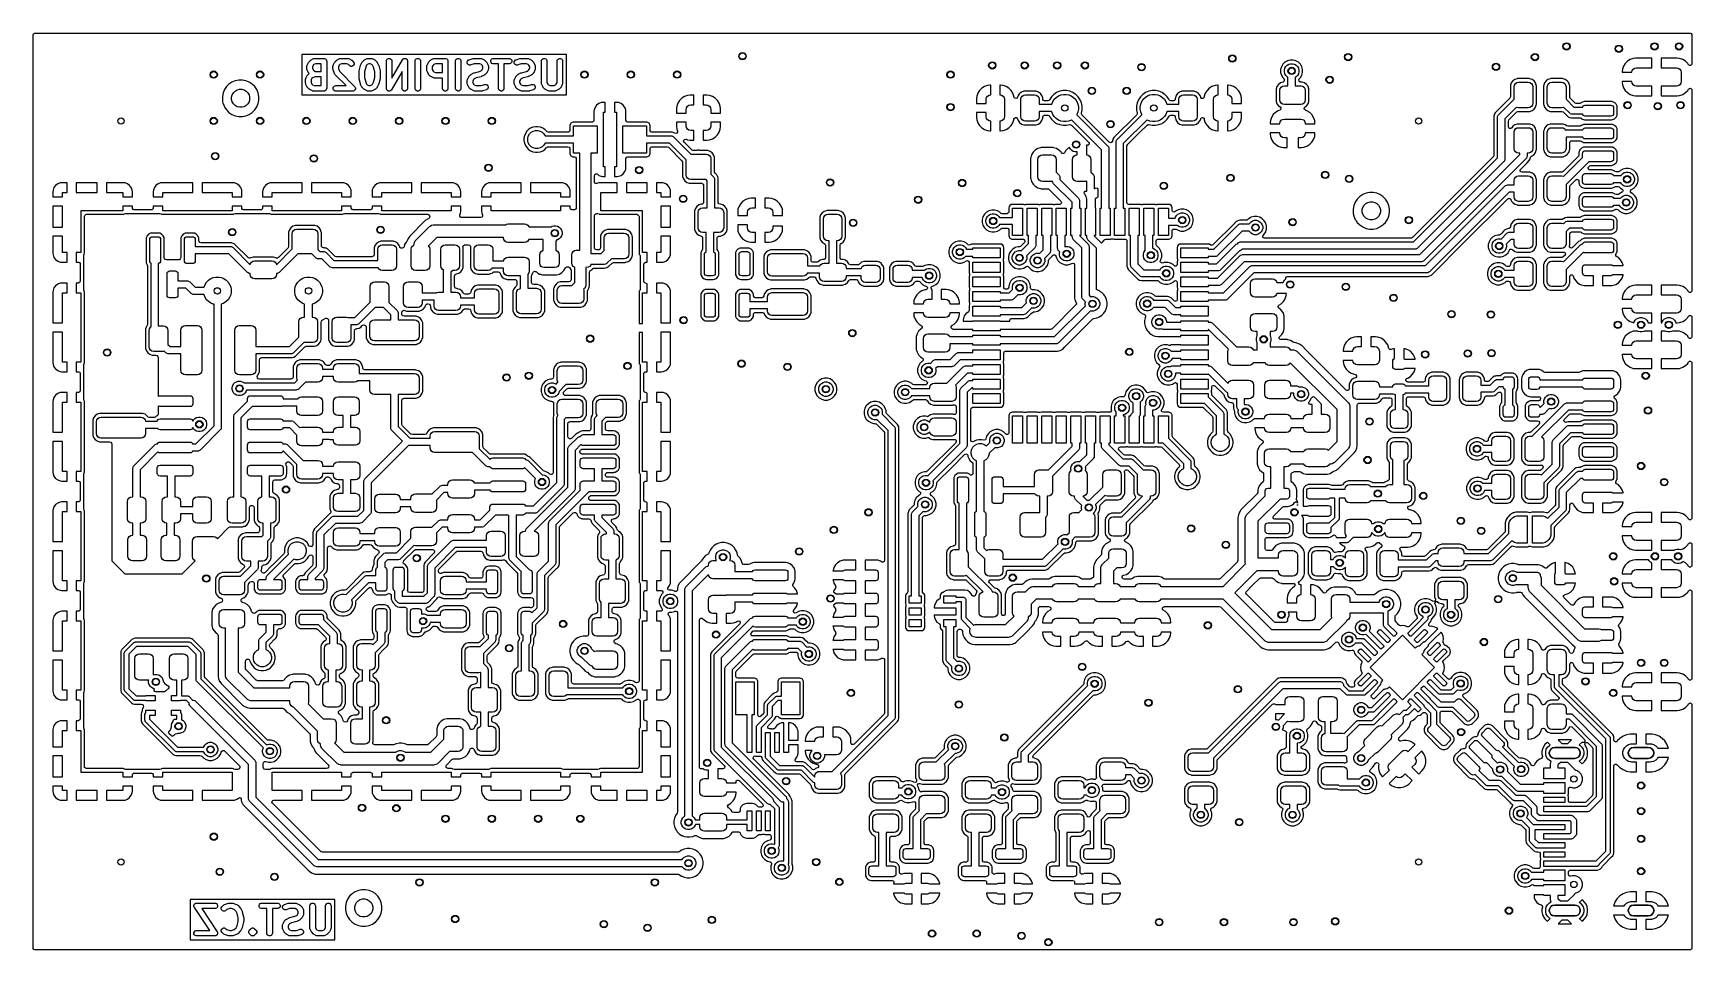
# Model space of a CAD drawing. Extents: x 3.9 to 7.48, y -4.89 to -2.91.
import ezdxf

# ---------------------------------------------------------------- set-up
doc = ezdxf.new("R2010")
doc.units = 0
doc.header["$MEASUREMENT"] = 0
doc.layers.add('BLACK', color=7, linetype='CONTINUOUS')

msp = doc.modelspace()

# ---------------------------------------------------------------- linework, layer by layer
at = {"layer": 'BLACK', "linetype": 'CONTINUOUS'}
for p, q in [((3.8991, -2.9118), (3.8998, -2.9095)), ((3.8991, -3.0446), (3.8991, -2.9118)), ((3.8998, -2.9095), (3.9018, -2.9081)), ((3.9018, -2.9081), (3.903, -2.9079)), ((3.903, -2.9079), (7.4744, -2.9079)), ((7.4744, -2.9079), (7.4767, -2.9087)), ((7.4767, -2.9087), (7.4781, -2.9106)), ((7.4781, -2.9106), (7.4783, -2.9118)), ((7.4783, -2.9118), (7.4783, -2.9741)), ((5.0497, -2.9541), (4.4788, -2.9541)), ((4.4788, -2.9541), (4.4788, -3.0413)), ((4.4932, -2.9712), (4.4936, -2.9707)), ((4.4936, -2.9705), (4.4937, -2.9703)), ((4.4936, -2.9707), (4.4936, -2.9705)), ((4.4937, -2.9703), (4.4939, -2.9702)), ((4.4939, -2.9702), (4.494, -2.9701)), ((4.494, -2.9701), (4.4943, -2.9696)), ((4.4943, -2.9696), (4.4972, -2.9668)), ((4.4972, -2.9668), (4.4976, -2.9664)), ((4.4976, -2.9664), (4.4977, -2.9663)), ((4.4977, -2.9663), (4.4979, -2.9662)), ((4.4979, -2.9662), (4.4981, -2.9661)), ((4.4981, -2.9661), (4.4982, -2.966)), ((4.4982, -2.966), (4.4987, -2.9657)), ((4.4987, -2.9657), (4.5043, -2.9629)), ((4.5043, -2.9629), (4.5054, -2.9625)), ((4.5054, -2.9625), (4.5056, -2.9625)), ((4.5056, -2.9625), (4.5058, -2.9624)), ((4.5058, -2.9624), (4.507, -2.9623)), ((4.507, -2.9623), (4.5266, -2.9623)), ((4.5266, -2.9623), (4.5278, -2.9624)), ((4.5278, -2.9624), (4.5299, -2.9633)), ((4.5299, -2.9633), (4.5316, -2.9649)), ((4.5316, -2.9649), (4.5324, -2.967)), ((4.5324, -2.967), (4.5325, -2.9682)), ((4.5325, -2.9682), (4.5325, -3.0272)), ((4.5495, -2.9712), (4.5498, -2.9707)), ((4.5498, -2.9707), (4.5499, -2.9705)), ((4.5499, -2.9705), (4.55, -2.9703)), ((4.55, -2.9703), (4.5501, -2.9702)), ((4.5501, -2.9702), (4.5502, -2.9701)), ((4.5502, -2.9701), (4.5506, -2.9696)), ((4.5506, -2.9696), (4.5534, -2.9668)), ((4.5534, -2.9668), (4.5539, -2.9664)), ((4.5539, -2.9664), (4.554, -2.9663)), ((4.554, -2.9663), (4.5541, -2.9662)), ((4.5541, -2.9662), (4.5543, -2.9661)), ((4.5543, -2.9661), (4.5544, -2.966)), ((4.5544, -2.966), (4.5549, -2.9657)), ((4.5549, -2.9657), (4.5606, -2.9629)), ((4.5606, -2.9629), (4.5616, -2.9625)), ((4.5616, -2.9625), (4.5619, -2.9625)), ((4.5619, -2.9625), (4.562, -2.9624)), ((4.562, -2.9624), (4.5632, -2.9623)), ((4.5632, -2.9623), (4.5773, -2.9623)), ((4.5773, -2.9623), (4.5784, -2.9624)), ((4.5784, -2.9624), (4.5786, -2.9625)), ((4.5786, -2.9625), (4.5788, -2.9625)), ((4.5788, -2.9625), (4.5799, -2.9629)), ((4.5799, -2.9629), (4.5855, -2.9657)), ((4.5855, -2.9657), (4.586, -2.966)), ((4.586, -2.966), (4.5862, -2.9661)), ((4.5862, -2.9661), (4.5863, -2.9662)), ((4.5863, -2.9662), (4.5865, -2.9663)), ((4.5865, -2.9663), (4.5866, -2.9664)), ((4.5866, -2.9664), (4.5871, -2.9668)), ((4.5871, -2.9668), (4.5899, -2.9696)), ((4.5899, -2.9696), (4.5906, -2.9705)), ((4.5906, -2.9705), (4.5915, -2.9726)), ((4.6085, -2.9712), (4.6088, -2.9707)), ((4.6088, -2.9707), (4.6089, -2.9705)), ((4.6089, -2.9705), (4.609, -2.9703)), ((4.609, -2.9703), (4.6092, -2.9702)), ((4.6092, -2.9702), (4.6093, -2.9701)), ((4.6093, -2.9701), (4.6096, -2.9696)), ((4.6096, -2.9696), (4.6125, -2.9668)), ((4.6125, -2.9668), (4.6129, -2.9664)), ((4.6129, -2.9664), (4.613, -2.9663)), ((4.613, -2.9663), (4.6132, -2.9662)), ((4.6132, -2.9662), (4.6133, -2.9661)), ((4.6133, -2.9661), (4.6135, -2.966)), ((4.6135, -2.966), (4.614, -2.9657)), ((4.614, -2.9657), (4.6196, -2.9629)), ((4.6196, -2.9629), (4.6207, -2.9625)), ((4.6207, -2.9625), (4.6209, -2.9625)), ((4.6209, -2.9625), (4.6211, -2.9624)), ((4.6211, -2.9624), (4.6223, -2.9623)), ((4.6223, -2.9623), (4.6279, -2.9623)), ((4.6279, -2.9623), (4.629, -2.9624)), ((4.629, -2.9624), (4.6292, -2.9625)), ((4.6292, -2.9625), (4.6294, -2.9625)), ((4.6294, -2.9625), (4.6305, -2.9629)), ((4.6305, -2.9629), (4.6361, -2.9657)), ((4.6361, -2.9657), (4.6366, -2.966)), ((4.6366, -2.966), (4.6368, -2.9661)), ((4.6368, -2.9661), (4.6369, -2.9662)), ((4.6369, -2.9662), (4.6371, -2.9663)), ((4.6371, -2.9663), (4.6372, -2.9664)), ((4.6372, -2.9664), (4.6377, -2.9668)), ((4.6377, -2.9668), (4.6405, -2.9696)), ((4.6405, -2.9696), (4.6409, -2.9701)), ((4.6409, -2.9701), (4.641, -2.9702)), ((4.641, -2.9702), (4.6411, -2.9703)), ((4.6411, -2.9703), (4.6412, -2.9705)), ((4.6412, -2.9705), (4.6413, -2.9707)), ((4.6413, -2.9707), (4.6416, -2.9712)), ((4.6613, -2.9682), (4.6615, -2.967)), ((4.6613, -3.0272), (4.6613, -2.9682)), ((4.6615, -2.967), (4.6623, -2.9649)), ((4.6623, -2.9649), (4.664, -2.9633)), ((4.664, -2.9633), (4.6661, -2.9624)), ((4.6661, -2.9624), (4.6684, -2.9624)), ((4.6684, -2.9624), (4.6705, -2.9633)), ((4.6705, -2.9633), (4.6722, -2.9649)), ((4.6722, -2.9649), (4.673, -2.967)), ((4.673, -2.967), (4.6732, -2.9682)), ((4.6732, -3.005), (4.6959, -2.9652)), ((4.6732, -2.9682), (4.6732, -3.005)), ((4.6959, -2.9652), (4.696, -2.965)), ((4.696, -2.965), (4.6961, -2.9649)), ((4.6961, -2.9649), (4.6962, -2.9648)), ((4.6962, -2.9648), (4.6965, -2.9643)), ((4.6965, -2.9643), (4.6972, -2.9638)), ((4.6972, -2.9638), (4.6977, -2.9633)), ((4.6977, -2.9633), (4.6981, -2.9631)), ((4.6981, -2.9631), (4.6984, -2.9629)), ((4.6984, -2.9629), (4.6991, -2.9627)), ((4.6991, -2.9627), (4.6998, -2.9624)), ((4.6998, -2.9624), (4.7002, -2.9624)), ((4.7002, -2.9624), (4.7006, -2.9623)), ((4.7006, -2.9623), (4.7014, -2.9624)), ((4.7014, -2.9624), (4.7021, -2.9624)), ((4.7021, -2.9624), (4.7025, -2.9625)), ((4.7025, -2.9625), (4.7029, -2.9626)), ((4.7029, -2.9626), (4.7036, -2.963)), ((4.7036, -2.963), (4.7043, -2.9633)), ((4.7043, -2.9633), (4.7045, -2.9635)), ((4.7045, -2.9635), (4.7049, -2.9637)), ((4.7049, -2.9637), (4.7054, -2.9643)), ((4.7054, -2.9643), (4.7059, -2.9649)), ((4.7059, -2.9649), (4.706, -2.9652)), ((4.706, -2.9652), (4.7063, -2.9655)), ((4.7063, -2.9655), (4.7065, -2.9663)), ((4.7065, -2.9663), (4.7068, -2.967)), ((4.7068, -2.967), (4.7068, -2.9676)), ((4.7068, -2.9676), (4.7069, -2.9678)), ((4.7069, -2.9678), (4.7069, -2.9679)), ((4.7069, -2.9679), (4.7069, -2.9682)), ((4.7069, -2.9682), (4.7069, -3.0272)), ((4.7232, -2.9682), (4.7233, -2.967)), ((4.7232, -3.0272), (4.7232, -2.9682)), ((4.7233, -2.967), (4.7242, -2.9649)), ((4.7242, -2.9649), (4.7258, -2.9633)), ((4.7258, -2.9633), (4.728, -2.9624)), ((4.728, -2.9624), (4.7303, -2.9624)), ((4.7303, -2.9624), (4.7324, -2.9633)), ((4.7324, -2.9633), (4.734, -2.9649)), ((4.734, -2.9649), (4.7349, -2.967)), ((4.7349, -2.967), (4.735, -2.9682)), ((4.735, -2.9682), (4.735, -3.0272)), ((4.752, -2.9712), (4.7523, -2.9707)), ((4.7523, -2.9705), (4.7525, -2.9703)), ((4.7523, -2.9707), (4.7523, -2.9705)), ((4.7525, -2.9703), (4.7526, -2.9702)), ((4.7526, -2.9702), (4.7527, -2.9701)), ((4.7527, -2.9701), (4.7531, -2.9696)), ((4.7531, -2.9696), (4.7559, -2.9668)), ((4.7559, -2.9668), (4.7563, -2.9664)), ((4.7563, -2.9664), (4.7564, -2.9663)), ((4.7564, -2.9663), (4.7566, -2.9662)), ((4.7566, -2.9662), (4.7568, -2.9661)), ((4.7568, -2.9661), (4.7569, -2.966)), ((4.7569, -2.966), (4.7574, -2.9657)), ((4.7574, -2.9657), (4.763, -2.9629)), ((4.763, -2.9629), (4.7641, -2.9625)), ((4.7641, -2.9625), (4.7643, -2.9625)), ((4.7643, -2.9625), (4.7645, -2.9624)), ((4.7645, -2.9624), (4.7657, -2.9623)), ((4.7657, -2.9623), (4.7882, -2.9623)), ((4.7882, -2.9623), (4.7893, -2.9624)), ((4.7893, -2.9624), (4.7915, -2.9633)), ((4.7915, -2.9633), (4.7931, -2.9649)), ((4.7931, -2.9649), (4.794, -2.967)), ((4.794, -2.967), (4.7941, -2.9682)), ((4.7941, -2.9682), (4.7941, -3.0272)), ((4.8104, -2.9682), (4.8105, -2.967)), ((4.8104, -3.0272), (4.8104, -2.9682)), ((4.8105, -2.967), (4.8114, -2.9649)), ((4.8114, -2.9649), (4.813, -2.9633)), ((4.813, -2.9633), (4.8151, -2.9624)), ((4.8151, -2.9624), (4.8174, -2.9624)), ((4.8174, -2.9624), (4.8196, -2.9633)), ((4.8196, -2.9633), (4.8212, -2.9649)), ((4.8212, -2.9649), (4.8221, -2.967)), ((4.8221, -2.967), (4.8222, -2.9682)), ((4.8222, -2.9682), (4.8222, -3.0272)), ((4.8357, -2.9717), (4.8359, -2.9694)), ((4.8359, -2.9694), (4.8369, -2.9674)), ((4.8369, -2.9674), (4.8387, -2.9658)), ((4.8387, -2.9658), (4.8397, -2.9654)), ((4.8397, -2.9654), (4.8482, -2.9626)), ((4.8482, -2.9626), (4.8487, -2.9624)), ((4.8487, -2.9624), (4.8489, -2.9624)), ((4.8489, -2.9624), (4.8491, -2.9624)), ((4.8491, -2.9624), (4.8493, -2.9623)), ((4.8493, -2.9623), (4.8495, -2.9623)), ((4.8495, -2.9623), (4.85, -2.9623)), ((4.85, -2.9623), (4.8641, -2.9623)), ((4.8641, -2.9623), (4.8653, -2.9624)), ((4.8653, -2.9624), (4.8654, -2.9625)), ((4.8654, -2.9625), (4.8657, -2.9625)), ((4.8657, -2.9625), (4.8667, -2.9629)), ((4.8667, -2.9629), (4.8724, -2.9657)), ((4.8724, -2.9657), (4.8729, -2.966)), ((4.8729, -2.966), (4.873, -2.9661)), ((4.873, -2.9661), (4.8732, -2.9662)), ((4.8732, -2.9662), (4.8733, -2.9663)), ((4.8733, -2.9663), (4.8734, -2.9664)), ((4.8734, -2.9664), (4.8739, -2.9668)), ((4.8739, -2.9668), (4.8767, -2.9696)), ((4.8767, -2.9696), (4.8771, -2.9701)), ((4.8771, -2.9701), (4.8772, -2.9702)), ((4.8772, -2.9702), (4.8773, -2.9703)), ((4.8773, -2.9703), (4.8774, -2.9705)), ((4.8774, -2.9705), (4.8775, -2.9707)), ((4.8775, -2.9707), (4.8778, -2.9712)), ((4.8864, -2.967), (4.8873, -2.9649)), ((4.8864, -2.9693), (4.8864, -2.967)), ((4.8873, -2.9714), (4.8864, -2.9693)), ((4.8873, -2.9649), (4.8889, -2.9633)), ((4.8889, -2.9633), (4.8911, -2.9624)), ((4.8911, -2.9624), (4.8922, -2.9623)), ((4.8922, -2.9623), (4.926, -2.9623)), ((4.926, -2.9623), (4.9271, -2.9624)), ((4.9271, -2.9624), (4.9292, -2.9633)), ((4.9292, -2.9633), (4.9309, -2.9649)), ((4.9309, -2.9649), (4.9318, -2.967)), ((4.9318, -2.9693), (4.9309, -2.9714)), ((4.9318, -2.967), (4.9318, -2.9693)), ((4.937, -2.9717), (4.9371, -2.9694)), ((4.9371, -2.9694), (4.9382, -2.9674)), ((4.9382, -2.9674), (4.9399, -2.9658)), ((4.9399, -2.9658), (4.941, -2.9654)), ((4.941, -2.9654), (4.9494, -2.9626)), ((4.9494, -2.9626), (4.95, -2.9624)), ((4.95, -2.9624), (4.9501, -2.9624)), ((4.9501, -2.9624), (4.9503, -2.9624)), ((4.9503, -2.9624), (4.9505, -2.9623)), ((4.9505, -2.9623), (4.9507, -2.9623)), ((4.9507, -2.9623), (4.9513, -2.9623)), ((4.9513, -2.9623), (4.9653, -2.9623)), ((4.9653, -2.9623), (4.9665, -2.9624)), ((4.9665, -2.9624), (4.9667, -2.9625)), ((4.9667, -2.9625), (4.9669, -2.9625)), ((4.9669, -2.9625), (4.968, -2.9629)), ((4.968, -2.9629), (4.9736, -2.9657)), ((4.9736, -2.9657), (4.9741, -2.966)), ((4.9741, -2.966), (4.9742, -2.9661)), ((4.9742, -2.9661), (4.9744, -2.9662)), ((4.9744, -2.9662), (4.9746, -2.9663)), ((4.9746, -2.9663), (4.9747, -2.9664)), ((4.9747, -2.9664), (4.9751, -2.9668)), ((4.9751, -2.9668), (4.9779, -2.9696)), ((4.9779, -2.9696), (4.9783, -2.9701)), ((4.9783, -2.9701), (4.9784, -2.9702)), ((4.9784, -2.9702), (4.9786, -2.9703)), ((4.9786, -2.9703), (4.9787, -2.9705)), ((4.9787, -2.9705), (4.9787, -2.9707)), ((4.9787, -2.9707), (4.9791, -2.9712)), ((4.996, -2.9682), (4.9961, -2.967)), ((4.996, -3.016), (4.996, -2.9682)), ((4.9961, -2.967), (4.997, -2.9649)), ((4.997, -2.9649), (4.9986, -2.9633)), ((4.9986, -2.9633), (5.0007, -2.9624)), ((5.0007, -2.9624), (5.003, -2.9624)), ((5.003, -2.9624), (5.0052, -2.9633)), ((5.0052, -2.9633), (5.0068, -2.9649)), ((5.0068, -2.9649), (5.0077, -2.967)), ((5.0077, -2.967), (5.0078, -2.9682)), ((5.0078, -2.9682), (5.0078, -3.0146)), ((5.0297, -2.9682), (5.0298, -2.967)), ((5.0297, -3.0146), (5.0297, -2.9682)), ((5.0298, -2.967), (5.0307, -2.9649)), ((5.0307, -2.9649), (5.0324, -2.9633)), ((5.0324, -2.9633), (5.0345, -2.9624)), ((5.0345, -2.9624), (5.0368, -2.9624)), ((5.0368, -2.9624), (5.0389, -2.9633)), ((5.0389, -2.9633), (5.0406, -2.9649)), ((5.0406, -2.9649), (5.0414, -2.967)), ((5.0414, -2.967), (5.0415, -2.9682)), ((5.0415, -2.9682), (5.0415, -3.016)), ((5.0497, -3.0413), (5.0497, -2.9541)), ((6.6002, -2.9706), (6.5958, -2.975)), ((6.6055, -2.9675), (6.6002, -2.9706)), ((6.6116, -2.9659), (6.6055, -2.9675)), ((6.6178, -2.9659), (6.6116, -2.9659)), ((6.6238, -2.9675), (6.6178, -2.9659)), ((6.6292, -2.9706), (6.6238, -2.9675)), ((6.6336, -2.975), (6.6292, -2.9706)), ((7.3392, -2.9684), (7.3344, -2.9733)), ((7.3451, -2.9648), (7.3392, -2.9684)), ((7.3516, -2.9625), (7.3451, -2.9648)), ((7.3568, -2.9619), (7.3516, -2.9625)), ((7.3516, -2.9625), (7.3516, -2.9625)), ((7.3918, -2.9619), (7.3568, -2.9619)), ((7.3918, -2.9828), (7.3918, -2.9619)), ((7.3918, -2.9619), (7.3918, -2.9619)), ((7.4469, -2.9619), (7.4118, -2.9619)), ((7.4118, -2.9619), (7.4118, -2.9619)), ((7.4118, -2.9619), (7.4118, -2.9828)), ((7.452, -2.9625), (7.4469, -2.9619)), ((7.4585, -2.9648), (7.452, -2.9625)), ((7.452, -2.9625), (7.452, -2.9625)), ((7.4644, -2.9684), (7.4585, -2.9648)), ((7.4693, -2.9733), (7.4644, -2.9684)), ((7.4644, -2.9684), (7.4644, -2.9684)), ((4.487, -3.0075), (4.4871, -3.0064)), ((4.4871, -3.0064), (4.4872, -3.0062)), ((4.4872, -3.006), (4.4876, -3.0049)), ((4.4872, -3.0062), (4.4872, -3.006)), ((4.4876, -3.0049), (4.4904, -2.9993)), ((4.4898, -2.9794), (4.4899, -2.9783)), ((4.4898, -2.985), (4.4898, -2.9794)), ((4.4899, -2.9862), (4.4898, -2.985)), ((4.4899, -2.9783), (4.49, -2.9781)), ((4.49, -2.9864), (4.4899, -2.9862)), ((4.49, -2.9779), (4.4904, -2.9768)), ((4.49, -2.9781), (4.49, -2.9779)), ((4.49, -2.9866), (4.49, -2.9864)), ((4.4904, -2.9877), (4.49, -2.9866)), ((4.4904, -2.9768), (4.4932, -2.9712)), ((4.4932, -2.9933), (4.4904, -2.9877)), ((4.4904, -2.9993), (4.4907, -2.9988)), ((4.4907, -2.9988), (4.4908, -2.9986)), ((4.4908, -2.9986), (4.4909, -2.9985)), ((4.4909, -2.9985), (4.491, -2.9983)), ((4.491, -2.9983), (4.4912, -2.9982)), ((4.4912, -2.9982), (4.4915, -2.9977)), ((4.4915, -2.9977), (4.4943, -2.9949)), ((4.4936, -2.9938), (4.4932, -2.9933)), ((4.4936, -2.9939), (4.4936, -2.9938)), ((4.4937, -2.9941), (4.4936, -2.9939)), ((4.4939, -2.9943), (4.4937, -2.9941)), ((4.494, -2.9944), (4.4939, -2.9943)), ((4.4943, -2.9948), (4.494, -2.9944)), ((4.4944, -2.9949), (4.4943, -2.9948)), ((4.4943, -2.9949), (4.4944, -2.9949)), ((4.5006, -3.0054), (4.4988, -3.0089)), ((4.5017, -3.0043), (4.5006, -3.0054)), ((4.5034, -2.9773), (4.5016, -2.9808)), ((4.5016, -2.9808), (4.5016, -2.9836)), ((4.5016, -2.9836), (4.5034, -2.9872)), ((4.5079, -3.0022), (4.5017, -3.0043)), ((4.5048, -2.9758), (4.5034, -2.9773)), ((4.5034, -2.9872), (4.5048, -2.9886)), ((4.5084, -2.9741), (4.5048, -2.9758)), ((4.5048, -2.9886), (4.5084, -2.9904)), ((4.5207, -3.0022), (4.5079, -3.0022)), ((4.5207, -2.9741), (4.5084, -2.9741)), ((4.5084, -2.9904), (4.5207, -2.9904)), ((4.5207, -2.9904), (4.5207, -2.9741)), ((4.5207, -3.0213), (4.5207, -3.0022)), ((4.546, -2.9794), (4.5462, -2.9783)), ((4.546, -2.985), (4.546, -2.9794)), ((4.5461, -2.9856), (4.546, -2.985)), ((4.5461, -2.9858), (4.5461, -2.9856)), ((4.5461, -2.986), (4.5461, -2.9858)), ((4.5462, -2.9862), (4.5461, -2.986)), ((4.5462, -2.9781), (4.5463, -2.9779)), ((4.5462, -2.9783), (4.5462, -2.9781)), ((4.5462, -2.9863), (4.5462, -2.9862)), ((4.5463, -2.9869), (4.5462, -2.9863)), ((4.5463, -2.9779), (4.5467, -2.9768)), ((4.5492, -2.9953), (4.5463, -2.9869)), ((4.5467, -2.9768), (4.5495, -2.9712)), ((4.5496, -2.9964), (4.5492, -2.9953)), ((4.5498, -2.9966), (4.5496, -2.9964)), ((4.5499, -2.9968), (4.5498, -2.9966)), ((4.5506, -2.9977), (4.5499, -2.9968)), ((4.5743, -3.0213), (4.5506, -2.9977)), ((4.5596, -2.9773), (4.5579, -2.9808)), ((4.5579, -2.9808), (4.5579, -2.9841)), ((4.5579, -2.9841), (4.5599, -2.9903)), ((4.5611, -2.9758), (4.5596, -2.9773)), ((4.5599, -2.9903), (4.5927, -3.023)), ((4.5646, -2.9741), (4.5611, -2.9758)), ((4.5759, -2.9741), (4.5646, -2.9741)), ((4.5794, -2.9758), (4.5759, -2.9741)), ((4.5815, -2.978), (4.5794, -2.9758)), ((4.5824, -2.9787), (4.5815, -2.978)), ((4.5845, -2.9796), (4.5824, -2.9787)), ((4.5868, -2.9796), (4.5845, -2.9796)), ((4.589, -2.9787), (4.5868, -2.9796)), ((4.5906, -2.9771), (4.589, -2.9787)), ((4.5915, -2.9749), (4.5906, -2.9771)), ((4.5915, -2.9726), (4.5915, -2.9749)), ((4.6023, -2.9904), (4.6024, -2.9899)), ((4.6023, -2.9905), (4.6023, -2.9904)), ((4.6023, -2.9907), (4.6023, -2.9905)), ((4.6023, -3.0047), (4.6023, -2.9907)), ((4.6023, -3.0049), (4.6023, -3.0047)), ((4.6023, -3.005), (4.6023, -3.0049)), ((4.6024, -3.0054), (4.6023, -3.005)), ((4.6024, -2.9894), (4.6025, -2.9892)), ((4.6024, -2.9895), (4.6024, -2.9894)), ((4.6024, -2.9899), (4.6024, -2.9895)), ((4.6024, -3.0059), (4.6024, -3.0054)), ((4.6024, -3.006), (4.6024, -3.0059)), ((4.6025, -3.0062), (4.6024, -3.006)), ((4.6025, -2.9892), (4.6053, -2.978)), ((4.6053, -3.0174), (4.6025, -3.0062)), ((4.6053, -2.9779), (4.6055, -2.9774)), ((4.6053, -2.978), (4.6053, -2.9779)), ((4.6053, -2.9779), (4.6053, -2.9779)), ((4.6055, -2.9774), (4.6057, -2.9769)), ((4.6057, -2.9768), (4.6085, -2.9712)), ((4.6057, -2.9769), (4.6057, -2.9768)), ((4.6057, -2.9769), (4.6057, -2.9769)), ((4.6166, -2.9815), (4.6141, -2.9914)), ((4.6141, -2.9914), (4.6141, -3.004)), ((4.6141, -3.004), (4.6166, -3.0139)), ((4.6187, -2.9773), (4.6166, -2.9815)), ((4.6201, -2.9758), (4.6187, -2.9773)), ((4.6236, -2.9741), (4.6201, -2.9758)), ((4.6265, -2.9741), (4.6236, -2.9741)), ((4.63, -2.9758), (4.6265, -2.9741)), ((4.6315, -2.9773), (4.63, -2.9758)), ((4.6336, -2.9815), (4.6315, -2.9773)), ((4.636, -2.9914), (4.6336, -2.9815)), ((4.6336, -3.0139), (4.636, -3.004)), ((4.636, -3.004), (4.636, -2.9914)), ((4.6416, -2.9712), (4.6444, -2.9768)), ((4.6444, -2.9768), (4.6444, -2.9769)), ((4.6444, -2.9769), (4.6445, -2.9769)), ((4.6445, -2.9769), (4.6446, -2.9774)), ((4.6446, -2.9774), (4.6448, -2.9779)), ((4.6448, -2.9779), (4.6448, -2.9779)), ((4.6448, -2.9779), (4.6449, -2.978)), ((4.6449, -2.978), (4.6477, -2.9892)), ((4.6477, -3.0062), (4.6449, -3.0174)), ((4.6477, -2.9892), (4.6477, -2.9894)), ((4.6477, -2.9894), (4.6477, -2.9895)), ((4.6477, -2.9895), (4.6478, -2.9899)), ((4.6478, -3.0054), (4.6477, -3.0059)), ((4.6477, -3.0059), (4.6477, -3.006)), ((4.6477, -3.006), (4.6477, -3.0062)), ((4.6478, -2.9899), (4.6478, -2.9904)), ((4.6478, -2.9904), (4.6478, -2.9905)), ((4.6478, -2.9905), (4.6478, -2.9907)), ((4.6478, -2.9907), (4.6478, -3.0047)), ((4.6478, -3.0047), (4.6478, -3.0049)), ((4.6478, -3.0049), (4.6478, -3.005)), ((4.6478, -3.005), (4.6478, -3.0054)), ((4.6951, -2.9904), (4.6724, -3.0302)), ((4.6951, -3.0272), (4.6951, -2.9904)), ((4.7485, -2.9794), (4.7486, -2.9783)), ((4.7485, -2.9879), (4.7485, -2.9794)), ((4.7486, -2.989), (4.7485, -2.9879)), ((4.7486, -2.9783), (4.7487, -2.9781)), ((4.7487, -2.9892), (4.7486, -2.989)), ((4.7487, -2.9779), (4.7491, -2.9768)), ((4.7487, -2.9781), (4.7487, -2.9779)), ((4.7487, -2.9894), (4.7487, -2.9892)), ((4.7491, -2.9905), (4.7487, -2.9894)), ((4.7491, -2.9768), (4.752, -2.9712)), ((4.752, -2.9961), (4.7491, -2.9905)), ((4.7523, -2.9966), (4.752, -2.9961)), ((4.7523, -2.9968), (4.7523, -2.9966)), ((4.7525, -2.9969), (4.7523, -2.9968)), ((4.7526, -2.9971), (4.7525, -2.9969)), ((4.7527, -2.9972), (4.7526, -2.9971)), ((4.7531, -2.9977), (4.7527, -2.9972)), ((4.7559, -3.0005), (4.7531, -2.9977)), ((4.7563, -3.0008), (4.7559, -3.0005)), ((4.7564, -3.001), (4.7563, -3.0008)), ((4.7566, -3.0011), (4.7564, -3.001)), ((4.7568, -3.0012), (4.7566, -3.0011)), ((4.7569, -3.0013), (4.7568, -3.0012)), ((4.7574, -3.0016), (4.7569, -3.0013)), ((4.763, -3.0044), (4.7574, -3.0016)), ((4.7621, -2.9773), (4.7603, -2.9808)), ((4.7603, -2.9808), (4.7603, -2.9865)), ((4.7603, -2.9865), (4.7621, -2.99)), ((4.7635, -2.9758), (4.7621, -2.9773)), ((4.7621, -2.99), (4.7635, -2.9914)), ((4.7641, -3.0048), (4.763, -3.0044)), ((4.7671, -2.9741), (4.7635, -2.9758)), ((4.7635, -2.9914), (4.7671, -2.9932)), ((4.7643, -3.0048), (4.7641, -3.0048)), ((4.7645, -3.0049), (4.7643, -3.0048)), ((4.7657, -3.005), (4.7645, -3.0049)), ((4.7823, -3.005), (4.7657, -3.005)), ((4.7823, -2.9741), (4.7671, -2.9741)), ((4.7671, -2.9932), (4.7823, -2.9932)), ((4.7823, -2.9932), (4.7823, -2.9741)), ((4.7823, -3.0272), (4.7823, -3.005)), ((4.8365, -2.9739), (4.8357, -2.9717)), ((4.8363, -3.0077), (4.8391, -3.0021)), ((4.838, -2.9756), (4.8365, -2.9739)), ((4.84, -2.9767), (4.838, -2.9756)), ((4.8391, -3.0021), (4.8394, -3.0016)), ((4.8394, -3.0016), (4.8395, -3.0014)), ((4.8395, -3.0014), (4.8396, -3.0013)), ((4.8396, -3.0013), (4.8397, -3.0011)), ((4.8397, -3.0011), (4.8399, -3.001)), ((4.8399, -3.001), (4.8402, -3.0005)), ((4.8423, -2.9768), (4.84, -2.9767)), ((4.8402, -3.0005), (4.8431, -2.9977)), ((4.8435, -2.9766), (4.8423, -2.9768)), ((4.8431, -2.9977), (4.8435, -2.9974)), ((4.851, -2.9741), (4.8435, -2.9766)), ((4.8435, -2.9974), (4.8436, -2.9972)), ((4.8436, -2.9972), (4.8438, -2.9971)), ((4.8438, -2.9971), (4.8439, -2.997)), ((4.8439, -2.997), (4.8441, -2.9969)), ((4.8441, -2.9969), (4.8446, -2.9966)), ((4.8446, -2.9966), (4.8502, -2.9938)), ((4.8502, -2.9938), (4.8503, -2.9938)), ((4.8503, -2.9938), (4.8508, -2.9936)), ((4.8503, -2.9938), (4.8503, -2.9938)), ((4.8549, -3.0047), (4.8507, -3.0068)), ((4.8508, -2.9936), (4.8513, -2.9934)), ((4.8627, -2.9741), (4.851, -2.9741)), ((4.8513, -2.9934), (4.8513, -2.9934)), ((4.8513, -2.9934), (4.8514, -2.9934)), ((4.8514, -2.9934), (4.862, -2.9907)), ((4.8655, -3.002), (4.8549, -3.0047)), ((4.862, -2.9907), (4.8662, -2.9886)), ((4.8662, -2.9758), (4.8627, -2.9741)), ((4.8656, -3.002), (4.8655, -3.002)), ((4.8657, -3.002), (4.8656, -3.002)), ((4.8661, -3.0018), (4.8657, -3.002)), ((4.8666, -3.0016), (4.8661, -3.0018)), ((4.8677, -2.9773), (4.8662, -2.9758)), ((4.8662, -2.9886), (4.8677, -2.9872)), ((4.8667, -3.0016), (4.8666, -3.0016)), ((4.8724, -2.9988), (4.8667, -3.0016)), ((4.8667, -3.0016), (4.8667, -3.0016)), ((4.8694, -2.9808), (4.8677, -2.9773)), ((4.8677, -2.9872), (4.8694, -2.9836)), ((4.8694, -2.9836), (4.8694, -2.9808)), ((4.8729, -2.9984), (4.8724, -2.9988)), ((4.873, -2.9984), (4.8729, -2.9984)), ((4.8732, -2.9983), (4.873, -2.9984)), ((4.8733, -2.9981), (4.8732, -2.9983)), ((4.8734, -2.998), (4.8733, -2.9981)), ((4.8739, -2.9977), (4.8734, -2.998)), ((4.8767, -2.9948), (4.8739, -2.9977)), ((4.8771, -2.9944), (4.8767, -2.9948)), ((4.8772, -2.9943), (4.8771, -2.9944)), ((4.8773, -2.9941), (4.8772, -2.9943)), ((4.8774, -2.9939), (4.8773, -2.9941)), ((4.8775, -2.9938), (4.8774, -2.9939)), ((4.8778, -2.9933), (4.8775, -2.9938)), ((4.8778, -2.9712), (4.8806, -2.9768)), ((4.8806, -2.9877), (4.8778, -2.9933)), ((4.8806, -2.9768), (4.881, -2.9779)), ((4.881, -2.9866), (4.8806, -2.9877)), ((4.881, -2.9779), (4.8811, -2.9781)), ((4.8811, -2.9864), (4.881, -2.9866)), ((4.8811, -2.9781), (4.8811, -2.9783)), ((4.8811, -2.9783), (4.8813, -2.9794)), ((4.8813, -2.985), (4.8811, -2.9862)), ((4.8811, -2.9862), (4.8811, -2.9864)), ((4.8813, -2.9794), (4.8813, -2.985)), ((4.8889, -2.9731), (4.8873, -2.9714)), ((4.8911, -2.974), (4.8889, -2.9731)), ((4.8922, -2.9741), (4.8911, -2.974)), ((4.9032, -2.9741), (4.8922, -2.9741)), ((4.9032, -3.0272), (4.9032, -2.9741)), ((4.926, -2.9741), (4.915, -2.9741)), ((4.915, -2.9741), (4.915, -3.0272)), ((4.9271, -2.974), (4.926, -2.9741)), ((4.9292, -2.9731), (4.9271, -2.974)), ((4.9309, -2.9714), (4.9292, -2.9731)), ((4.9377, -2.9739), (4.937, -2.9717)), ((4.9376, -3.0077), (4.9404, -3.0021)), ((4.9392, -2.9756), (4.9377, -2.9739)), ((4.9413, -2.9767), (4.9392, -2.9756)), ((4.9404, -3.0021), (4.9407, -3.0016)), ((4.9407, -3.0014), (4.9409, -3.0013)), ((4.9407, -3.0016), (4.9407, -3.0014)), ((4.9409, -3.0013), (4.941, -3.0011)), ((4.941, -3.0011), (4.9411, -3.001)), ((4.9411, -3.001), (4.9415, -3.0005)), ((4.9436, -2.9768), (4.9413, -2.9767)), ((4.9415, -3.0005), (4.9443, -2.9977)), ((4.9447, -2.9766), (4.9436, -2.9768)), ((4.9443, -2.9977), (4.9447, -2.9974)), ((4.9522, -2.9741), (4.9447, -2.9766)), ((4.9447, -2.9974), (4.9448, -2.9972)), ((4.9448, -2.9972), (4.945, -2.9971)), ((4.945, -2.9971), (4.9452, -2.997)), ((4.9452, -2.997), (4.9453, -2.9969)), ((4.9453, -2.9969), (4.9458, -2.9966)), ((4.9458, -2.9966), (4.9514, -2.9938)), ((4.9514, -2.9938), (4.9515, -2.9938)), ((4.9515, -2.9938), (4.9516, -2.9938)), ((4.9516, -2.9938), (4.952, -2.9936)), ((4.952, -2.9936), (4.9525, -2.9934)), ((4.9562, -3.0047), (4.952, -3.0068)), ((4.9639, -2.9741), (4.9522, -2.9741)), ((4.9525, -2.9934), (4.9526, -2.9934)), ((4.9526, -2.9934), (4.9527, -2.9934)), ((4.9527, -2.9934), (4.9633, -2.9907)), ((4.9668, -3.002), (4.9562, -3.0047)), ((4.9633, -2.9907), (4.9675, -2.9886)), ((4.9675, -2.9758), (4.9639, -2.9741)), ((4.9669, -3.002), (4.9668, -3.002)), ((4.9674, -3.0018), (4.9669, -3.002)), ((4.9669, -3.002), (4.9669, -3.002)), ((4.9679, -3.0016), (4.9674, -3.0018)), ((4.9689, -2.9773), (4.9675, -2.9758)), ((4.9675, -2.9886), (4.9689, -2.9872)), ((4.968, -3.0016), (4.9679, -3.0016)), ((4.9679, -3.0016), (4.9679, -3.0016)), ((4.9736, -2.9988), (4.968, -3.0016)), ((4.9707, -2.9808), (4.9689, -2.9773)), ((4.9689, -2.9872), (4.9707, -2.9836)), ((4.9707, -2.9836), (4.9707, -2.9808)), ((4.9741, -2.9984), (4.9736, -2.9988)), ((4.9742, -2.9984), (4.9741, -2.9984)), ((4.9744, -2.9983), (4.9742, -2.9984)), ((4.9746, -2.9981), (4.9744, -2.9983)), ((4.9747, -2.998), (4.9746, -2.9981)), ((4.9751, -2.9977), (4.9747, -2.998)), ((4.9779, -2.9948), (4.9751, -2.9977)), ((4.9783, -2.9944), (4.9779, -2.9948)), ((4.9784, -2.9943), (4.9783, -2.9944)), ((4.9786, -2.9941), (4.9784, -2.9943)), ((4.9787, -2.9939), (4.9786, -2.9941)), ((4.9791, -2.9933), (4.9787, -2.9938)), ((4.9787, -2.9938), (4.9787, -2.9939)), ((4.9791, -2.9712), (4.9819, -2.9768)), ((4.9819, -2.9877), (4.9791, -2.9933)), ((4.9819, -2.9768), (4.9823, -2.9779)), ((4.9823, -2.9866), (4.9819, -2.9877)), ((4.9823, -2.9779), (4.9823, -2.9781)), ((4.9823, -2.9781), (4.9824, -2.9783)), ((4.9824, -2.9862), (4.9823, -2.9864)), ((4.9823, -2.9864), (4.9823, -2.9866)), ((4.9824, -2.9783), (4.9825, -2.9794)), ((4.9825, -2.985), (4.9824, -2.9862)), ((4.9825, -2.9794), (4.9825, -2.985)), ((6.5926, -2.9804), (6.591, -2.9864)), ((6.591, -2.9864), (6.591, -2.9926)), ((6.591, -2.9926), (6.5926, -2.9986)), ((6.5958, -2.975), (6.5926, -2.9804)), ((6.5926, -2.9986), (6.5958, -3.004)), ((6.5958, -3.004), (6.5978, -3.006)), ((6.5978, -3.006), (6.5979, -3.0063)), ((6.5979, -3.0063), (6.5982, -3.0065)), ((6.5991, -2.9875), (6.6001, -2.9835)), ((6.5991, -2.9916), (6.5991, -2.9875)), ((6.6001, -2.9955), (6.5991, -2.9916)), ((6.6001, -2.9835), (6.6022, -2.9799)), ((6.6022, -2.9991), (6.6001, -2.9955)), ((6.6022, -2.9799), (6.6051, -2.977)), ((6.6051, -3.002), (6.6022, -2.9991)), ((6.6051, -2.977), (6.6086, -2.975)), ((6.6068, -3.003), (6.6051, -3.002)), ((6.6068, -3.0214), (6.6068, -3.003)), ((6.6086, -2.975), (6.6126, -2.9739)), ((6.6126, -2.9739), (6.6167, -2.9739)), ((6.6167, -2.9739), (6.6207, -2.975)), ((6.6207, -2.975), (6.6243, -2.977)), ((6.6243, -3.002), (6.6225, -3.003)), ((6.6225, -3.003), (6.6225, -3.0214)), ((6.6243, -2.977), (6.6272, -2.9799)), ((6.6272, -2.9991), (6.6243, -3.002)), ((6.6272, -2.9799), (6.6292, -2.9835)), ((6.6292, -2.9955), (6.6272, -2.9991)), ((6.6292, -2.9835), (6.6303, -2.9875)), ((6.6303, -2.9916), (6.6292, -2.9955)), ((6.6303, -2.9875), (6.6303, -2.9916)), ((6.6312, -3.0065), (6.6316, -3.006)), ((6.6316, -3.006), (6.6336, -3.004)), ((6.6367, -2.9804), (6.6336, -2.975)), ((6.6336, -3.004), (6.6367, -2.9986)), ((6.6383, -2.9864), (6.6367, -2.9804)), ((6.6367, -2.9986), (6.6383, -2.9926)), ((6.6383, -2.9909), (6.6383, -2.9864)), ((6.6383, -2.9926), (6.6383, -2.9909)), ((7.1011, -3.0062), (7.096, -3.0079)), ((7.1023, -3.0061), (7.1011, -3.0062)), ((7.1011, -3.0062), (7.1011, -3.0062)), ((7.1272, -3.0061), (7.1023, -3.0061)), ((7.1023, -3.0061), (7.1023, -3.0061)), ((7.1284, -3.0062), (7.1272, -3.0061)), ((7.1272, -3.0061), (7.1272, -3.0061)), ((7.1335, -3.0079), (7.1284, -3.0062)), ((7.1284, -3.0062), (7.1284, -3.0062)), ((7.1729, -3.0062), (7.1679, -3.0079)), ((7.1741, -3.0061), (7.1729, -3.0062)), ((7.1729, -3.0062), (7.1729, -3.0062)), ((7.1991, -3.0061), (7.1741, -3.0061)), ((7.1741, -3.0061), (7.1741, -3.0061)), ((7.2003, -3.0062), (7.1991, -3.0061)), ((7.1991, -3.0061), (7.1991, -3.0061)), ((7.2053, -3.0079), (7.2003, -3.0062)), ((7.2003, -3.0062), (7.2003, -3.0062)), ((7.3284, -2.9857), (7.3278, -2.9909)), ((7.3278, -2.9909), (7.3278, -2.9924)), ((7.3278, -2.9924), (7.3278, -2.9924)), ((7.3278, -2.9924), (7.3487, -2.9924)), ((7.3307, -2.9792), (7.3284, -2.9857)), ((7.3284, -2.9857), (7.3284, -2.9857)), ((7.3344, -2.9733), (7.3307, -2.9792)), ((7.3487, -2.9924), (7.3494, -2.9888)), ((7.3494, -2.9888), (7.3516, -2.9856)), ((7.3516, -2.9856), (7.3548, -2.9835)), ((7.3548, -2.9835), (7.3585, -2.9828)), ((7.3585, -2.9828), (7.3918, -2.9828)), ((7.4118, -2.9828), (7.4451, -2.9828)), ((7.4451, -2.9828), (7.4489, -2.9835)), ((7.4489, -2.9835), (7.4521, -2.9856)), ((7.4521, -2.9856), (7.4542, -2.9888)), ((7.4542, -2.9888), (7.455, -2.9926)), ((7.455, -2.9926), (7.455, -3.0123)), ((7.4711, -2.9761), (7.4693, -2.9733)), ((7.4712, -2.9764), (7.4711, -2.9761)), ((7.4732, -2.9778), (7.4712, -2.9764)), ((7.4756, -2.9778), (7.4732, -2.9778)), ((7.4775, -2.9764), (7.4756, -2.9778)), ((7.4783, -2.9741), (7.4775, -2.9764)), ((4.3088, -3.037), (4.3073, -3.0446)), ((4.3118, -3.0299), (4.3088, -3.037)), ((4.3088, -3.037), (4.3088, -3.037)), ((4.3161, -3.0234), (4.3118, -3.0299)), ((4.3216, -3.0179), (4.3161, -3.0234)), ((4.3161, -3.0234), (4.3161, -3.0234)), ((4.328, -3.0136), (4.3216, -3.0179)), ((4.3216, -3.0179), (4.3216, -3.0179)), ((4.3272, -3.0459), (4.3285, -3.041)), ((4.3352, -3.0106), (4.328, -3.0136)), ((4.3285, -3.041), (4.3311, -3.0365)), ((4.3311, -3.0365), (4.3347, -3.0329)), ((4.3347, -3.0329), (4.3391, -3.0303)), ((4.3428, -3.0091), (4.3352, -3.0106)), ((4.3352, -3.0106), (4.3352, -3.0106)), ((4.3391, -3.0303), (4.3441, -3.029)), ((4.3506, -3.0091), (4.3428, -3.0091)), ((4.3428, -3.0091), (4.3428, -3.0091)), ((4.3441, -3.029), (4.3492, -3.029)), ((4.3492, -3.029), (4.3542, -3.0303)), ((4.3582, -3.0106), (4.3506, -3.0091)), ((4.3506, -3.0091), (4.3506, -3.0091)), ((4.3542, -3.0303), (4.3587, -3.0329)), ((4.3653, -3.0136), (4.3582, -3.0106)), ((4.3587, -3.0329), (4.3623, -3.0365)), ((4.3623, -3.0365), (4.3649, -3.041)), ((4.3649, -3.041), (4.3662, -3.0459)), ((4.3654, -3.0136), (4.3653, -3.0136)), ((4.3718, -3.0179), (4.3654, -3.0136)), ((4.3773, -3.0234), (4.3718, -3.0179)), ((4.3816, -3.0299), (4.3773, -3.0234)), ((4.3846, -3.037), (4.3816, -3.0299)), ((4.3854, -3.0413), (4.3846, -3.037)), ((4.3861, -3.0446), (4.3854, -3.0413)), ((4.4788, -3.0413), (5.0497, -3.0413)), ((4.4788, -3.0413), (4.4788, -3.0413)), ((4.487, -3.016), (4.487, -3.0075)), ((4.4871, -3.0171), (4.487, -3.016)), ((4.4872, -3.0173), (4.4871, -3.0171)), ((4.4872, -3.0175), (4.4872, -3.0173)), ((4.4876, -3.0186), (4.4872, -3.0175)), ((4.4904, -3.0242), (4.4876, -3.0186)), ((4.4907, -3.0247), (4.4904, -3.0242)), ((4.4908, -3.0249), (4.4907, -3.0247)), ((4.4909, -3.025), (4.4908, -3.0249)), ((4.491, -3.0252), (4.4909, -3.025)), ((4.4912, -3.0253), (4.491, -3.0252)), ((4.4915, -3.0258), (4.4912, -3.0253)), ((4.4943, -3.0286), (4.4915, -3.0258)), ((4.4948, -3.029), (4.4943, -3.0286)), ((4.4949, -3.0291), (4.4948, -3.029)), ((4.4951, -3.0292), (4.4949, -3.0291)), ((4.4952, -3.0293), (4.4951, -3.0292)), ((4.4954, -3.0294), (4.4952, -3.0293)), ((4.4959, -3.0297), (4.4954, -3.0294)), ((4.5015, -3.0325), (4.4959, -3.0297)), ((4.4988, -3.0089), (4.4988, -3.0146)), ((4.4988, -3.0146), (4.5006, -3.0181)), ((4.5006, -3.0181), (4.502, -3.0196)), ((4.5026, -3.0329), (4.5015, -3.0325)), ((4.502, -3.0196), (4.5055, -3.0213)), ((4.5028, -3.0329), (4.5026, -3.0329)), ((4.503, -3.033), (4.5028, -3.0329)), ((4.5041, -3.0331), (4.503, -3.033)), ((4.5266, -3.0331), (4.5041, -3.0331)), ((4.5055, -3.0213), (4.5207, -3.0213)), ((4.5278, -3.033), (4.5266, -3.0331)), ((4.5299, -3.0321), (4.5278, -3.033)), ((4.5316, -3.0305), (4.5299, -3.0321)), ((4.5324, -3.0284), (4.5316, -3.0305)), ((4.5325, -3.0272), (4.5324, -3.0284)), ((4.5324, -3.0284), (4.5324, -3.0284)), ((4.5462, -3.0261), (4.547, -3.0239)), ((4.5462, -3.0284), (4.5462, -3.0261)), ((4.547, -3.0305), (4.5462, -3.0284)), ((4.547, -3.0239), (4.5487, -3.0223)), ((4.5487, -3.0321), (4.547, -3.0305)), ((4.5487, -3.0223), (4.5508, -3.0214)), ((4.5508, -3.033), (4.5487, -3.0321)), ((4.5508, -3.0214), (4.552, -3.0213)), ((4.552, -3.0331), (4.5508, -3.033)), ((4.552, -3.0213), (4.5743, -3.0213)), ((4.5885, -3.0331), (4.552, -3.0331)), ((4.5897, -3.033), (4.5885, -3.0331)), ((4.5909, -3.0325), (4.5897, -3.033)), ((4.5918, -3.0321), (4.5909, -3.0325)), ((4.5934, -3.0305), (4.5918, -3.0321)), ((4.5927, -3.023), (4.5934, -3.0239)), ((4.5934, -3.0239), (4.594, -3.0253)), ((4.5943, -3.0284), (4.5934, -3.0305)), ((4.594, -3.0253), (4.5942, -3.0258)), ((4.5942, -3.0258), (4.5943, -3.0261)), ((4.5943, -3.0261), (4.5943, -3.0284)), ((4.6053, -3.0175), (4.6053, -3.0174)), ((4.6055, -3.018), (4.6053, -3.0175)), ((4.6053, -3.0175), (4.6053, -3.0175)), ((4.6057, -3.0185), (4.6055, -3.018)), ((4.6057, -3.0186), (4.6057, -3.0185)), ((4.6057, -3.0185), (4.6057, -3.0185)), ((4.6085, -3.0242), (4.6057, -3.0186)), ((4.6088, -3.0247), (4.6085, -3.0242)), ((4.6089, -3.0249), (4.6088, -3.0247)), ((4.609, -3.025), (4.6089, -3.0249)), ((4.6092, -3.0252), (4.609, -3.025)), ((4.6093, -3.0253), (4.6092, -3.0252)), ((4.6096, -3.0258), (4.6093, -3.0253)), ((4.6125, -3.0286), (4.6096, -3.0258)), ((4.6129, -3.029), (4.6125, -3.0286)), ((4.613, -3.0291), (4.6129, -3.029)), ((4.6132, -3.0292), (4.613, -3.0291)), ((4.6133, -3.0293), (4.6132, -3.0292)), ((4.6135, -3.0294), (4.6133, -3.0293)), ((4.614, -3.0297), (4.6135, -3.0294)), ((4.6196, -3.0325), (4.614, -3.0297)), ((4.6166, -3.0139), (4.6187, -3.0181)), ((4.6187, -3.0181), (4.6201, -3.0196)), ((4.6207, -3.0329), (4.6196, -3.0325)), ((4.6201, -3.0196), (4.6236, -3.0213)), ((4.6209, -3.0329), (4.6207, -3.0329)), ((4.6211, -3.033), (4.6209, -3.0329)), ((4.6223, -3.0331), (4.6211, -3.033)), ((4.6279, -3.0331), (4.6223, -3.0331)), ((4.6236, -3.0213), (4.6265, -3.0213)), ((4.6265, -3.0213), (4.63, -3.0196)), ((4.629, -3.033), (4.6279, -3.0331)), ((4.6292, -3.0329), (4.629, -3.033)), ((4.6294, -3.0329), (4.6292, -3.0329)), ((4.6305, -3.0325), (4.6294, -3.0329)), ((4.63, -3.0196), (4.6315, -3.0181)), ((4.6361, -3.0297), (4.6305, -3.0325)), ((4.6315, -3.0181), (4.6336, -3.0139)), ((4.6366, -3.0294), (4.6361, -3.0297)), ((4.6368, -3.0293), (4.6366, -3.0294)), ((4.6369, -3.0292), (4.6368, -3.0293)), ((4.6371, -3.0291), (4.6369, -3.0292)), ((4.6372, -3.029), (4.6371, -3.0291)), ((4.6377, -3.0286), (4.6372, -3.029)), ((4.6405, -3.0258), (4.6377, -3.0286)), ((4.6409, -3.0253), (4.6405, -3.0258)), ((4.641, -3.0252), (4.6409, -3.0253)), ((4.6411, -3.025), (4.641, -3.0252)), ((4.6412, -3.0249), (4.6411, -3.025)), ((4.6413, -3.0247), (4.6412, -3.0249)), ((4.6416, -3.0242), (4.6413, -3.0247)), ((4.6444, -3.0186), (4.6416, -3.0242)), ((4.6445, -3.0185), (4.6444, -3.0185)), ((4.6444, -3.0185), (4.6444, -3.0186)), ((4.6446, -3.018), (4.6445, -3.0185)), ((4.6448, -3.0175), (4.6446, -3.018)), ((4.6449, -3.0174), (4.6448, -3.0175)), ((4.6448, -3.0175), (4.6448, -3.0175)), ((4.6614, -3.0275), (4.6613, -3.0272)), ((4.6614, -3.0276), (4.6614, -3.0275)), ((4.6614, -3.0278), (4.6614, -3.0276)), ((4.6615, -3.0284), (4.6614, -3.0278)), ((4.6618, -3.0291), (4.6615, -3.0284)), ((4.662, -3.0299), (4.6618, -3.0291)), ((4.6622, -3.0302), (4.662, -3.0299)), ((4.6623, -3.0305), (4.6622, -3.0302)), ((4.6629, -3.0311), (4.6623, -3.0305)), ((4.6634, -3.0317), (4.6629, -3.0311)), ((4.6637, -3.0319), (4.6634, -3.0317)), ((4.664, -3.0321), (4.6637, -3.0319)), ((4.6647, -3.0324), (4.664, -3.0321)), ((4.6654, -3.0328), (4.6647, -3.0324)), ((4.6657, -3.0329), (4.6654, -3.0328)), ((4.6661, -3.033), (4.6657, -3.0329)), ((4.6669, -3.033), (4.6661, -3.033)), ((4.6677, -3.0331), (4.6669, -3.033)), ((4.668, -3.033), (4.6677, -3.0331)), ((4.6684, -3.033), (4.668, -3.033)), ((4.6691, -3.0327), (4.6684, -3.033)), ((4.6699, -3.0325), (4.6691, -3.0327)), ((4.6702, -3.0323), (4.6699, -3.0325)), ((4.6705, -3.0321), (4.6702, -3.0323)), ((4.6711, -3.0316), (4.6705, -3.0321)), ((4.6717, -3.0311), (4.6711, -3.0316)), ((4.672, -3.0306), (4.6717, -3.0311)), ((4.6722, -3.0305), (4.672, -3.0306)), ((4.6724, -3.0302), (4.6722, -3.0304)), ((4.6722, -3.0304), (4.6722, -3.0305)), ((4.6952, -3.0284), (4.6951, -3.0272)), ((4.6961, -3.0305), (4.6952, -3.0284)), ((4.6977, -3.0321), (4.6961, -3.0305)), ((4.6998, -3.033), (4.6977, -3.0321)), ((4.7021, -3.033), (4.6998, -3.033)), ((4.7043, -3.0321), (4.7021, -3.033)), ((4.7059, -3.0305), (4.7043, -3.0321)), ((4.7068, -3.0284), (4.7059, -3.0305)), ((4.7069, -3.0272), (4.7068, -3.0284)), ((4.7233, -3.0284), (4.7232, -3.0272)), ((4.7242, -3.0305), (4.7233, -3.0284)), ((4.7258, -3.0321), (4.7242, -3.0305)), ((4.728, -3.033), (4.7258, -3.0321)), ((4.7303, -3.033), (4.728, -3.033)), ((4.7324, -3.0321), (4.7303, -3.033)), ((4.734, -3.0305), (4.7324, -3.0321)), ((4.7349, -3.0284), (4.734, -3.0305)), ((4.735, -3.0272), (4.7349, -3.0284)), ((4.7824, -3.0284), (4.7823, -3.0272)), ((4.7833, -3.0305), (4.7824, -3.0284)), ((4.7849, -3.0321), (4.7833, -3.0305)), ((4.787, -3.033), (4.7849, -3.0321)), ((4.7893, -3.033), (4.787, -3.033)), ((4.7915, -3.0321), (4.7893, -3.033)), ((4.7931, -3.0305), (4.7915, -3.0321)), ((4.794, -3.0284), (4.7931, -3.0305)), ((4.7941, -3.0272), (4.794, -3.0284)), ((4.8105, -3.0284), (4.8104, -3.0272)), ((4.8114, -3.0305), (4.8105, -3.0284)), ((4.813, -3.0321), (4.8114, -3.0305)), ((4.8151, -3.033), (4.813, -3.0321)), ((4.8174, -3.033), (4.8151, -3.033)), ((4.8196, -3.0321), (4.8174, -3.033)), ((4.8212, -3.0305), (4.8196, -3.0321)), ((4.8221, -3.0284), (4.8212, -3.0305)), ((4.8222, -3.0272), (4.8221, -3.0284)), ((4.8357, -3.0103), (4.8358, -3.0092)), ((4.8357, -3.016), (4.8357, -3.0103)), ((4.8358, -3.0171), (4.8357, -3.016)), ((4.8358, -3.0092), (4.8359, -3.009)), ((4.8359, -3.0173), (4.8358, -3.0171)), ((4.8359, -3.0088), (4.8363, -3.0077)), ((4.8359, -3.009), (4.8359, -3.0088)), ((4.8359, -3.0175), (4.8359, -3.0173)), ((4.8363, -3.0186), (4.8359, -3.0175)), ((4.8391, -3.0242), (4.8363, -3.0186)), ((4.8394, -3.0247), (4.8391, -3.0242)), ((4.8395, -3.0249), (4.8394, -3.0247)), ((4.8396, -3.025), (4.8395, -3.0249)), ((4.8397, -3.0252), (4.8396, -3.025)), ((4.8399, -3.0253), (4.8397, -3.0252)), ((4.8402, -3.0258), (4.8399, -3.0253)), ((4.8431, -3.0286), (4.8402, -3.0258)), ((4.8435, -3.029), (4.8431, -3.0286)), ((4.8436, -3.0291), (4.8435, -3.029)), ((4.8438, -3.0292), (4.8436, -3.0291)), ((4.8439, -3.0293), (4.8438, -3.0292)), ((4.8441, -3.0294), (4.8439, -3.0293)), ((4.8446, -3.0297), (4.8441, -3.0294)), ((4.8502, -3.0325), (4.8446, -3.0297)), ((4.8493, -3.0082), (4.8475, -3.0117)), ((4.8475, -3.0117), (4.8475, -3.0146)), ((4.8475, -3.0146), (4.8493, -3.0181)), ((4.8507, -3.0068), (4.8493, -3.0082)), ((4.8493, -3.0181), (4.8507, -3.0196)), ((4.8513, -3.0329), (4.8502, -3.0325)), ((4.8507, -3.0196), (4.8542, -3.0213)), ((4.8515, -3.0329), (4.8513, -3.0329)), ((4.8517, -3.033), (4.8515, -3.0329)), ((4.8529, -3.0331), (4.8517, -3.033)), ((4.8669, -3.0331), (4.8529, -3.0331)), ((4.8542, -3.0213), (4.866, -3.0213)), ((4.866, -3.0213), (4.8735, -3.0188)), ((4.8675, -3.0331), (4.8669, -3.0331)), ((4.8677, -3.0331), (4.8675, -3.0331)), ((4.8679, -3.033), (4.8677, -3.0331)), ((4.8681, -3.033), (4.8679, -3.033)), ((4.8682, -3.033), (4.8681, -3.033)), ((4.8688, -3.0328), (4.8682, -3.033)), ((4.8772, -3.03), (4.8688, -3.0328)), ((4.8735, -3.0188), (4.8746, -3.0186)), ((4.8746, -3.0186), (4.8769, -3.0187)), ((4.8769, -3.0187), (4.879, -3.0197)), ((4.8783, -3.0295), (4.8772, -3.03)), ((4.88, -3.028), (4.8783, -3.0295)), ((4.879, -3.0197), (4.8805, -3.0215)), ((4.881, -3.026), (4.88, -3.028)), ((4.8805, -3.0215), (4.8812, -3.0237)), ((4.8812, -3.0237), (4.881, -3.026)), ((4.9033, -3.0284), (4.9032, -3.0272)), ((4.9042, -3.0305), (4.9033, -3.0284)), ((4.9058, -3.0321), (4.9042, -3.0305)), ((4.9079, -3.033), (4.9058, -3.0321)), ((4.9102, -3.033), (4.9079, -3.033)), ((4.9124, -3.0321), (4.9102, -3.033)), ((4.914, -3.0305), (4.9124, -3.0321)), ((4.9149, -3.0284), (4.914, -3.0305)), ((4.915, -3.0272), (4.9149, -3.0284)), ((4.9369, -3.0103), (4.937, -3.0092)), ((4.9369, -3.016), (4.9369, -3.0103)), ((4.937, -3.0171), (4.9369, -3.016)), ((4.937, -3.0092), (4.9371, -3.009)), ((4.9371, -3.0173), (4.937, -3.0171)), ((4.9371, -3.0088), (4.9376, -3.0077)), ((4.9371, -3.009), (4.9371, -3.0088)), ((4.9371, -3.0175), (4.9371, -3.0173)), ((4.9376, -3.0186), (4.9371, -3.0175)), ((4.9404, -3.0242), (4.9376, -3.0186)), ((4.9407, -3.0247), (4.9404, -3.0242)), ((4.9407, -3.0249), (4.9407, -3.0247)), ((4.9409, -3.025), (4.9407, -3.0249)), ((4.941, -3.0252), (4.9409, -3.025)), ((4.9411, -3.0253), (4.941, -3.0252)), ((4.9415, -3.0258), (4.9411, -3.0253)), ((4.9443, -3.0286), (4.9415, -3.0258)), ((4.9447, -3.029), (4.9443, -3.0286)), ((4.9448, -3.0291), (4.9447, -3.029)), ((4.945, -3.0292), (4.9448, -3.0291)), ((4.9452, -3.0293), (4.945, -3.0292)), ((4.9453, -3.0294), (4.9452, -3.0293)), ((4.9458, -3.0297), (4.9453, -3.0294)), ((4.9514, -3.0325), (4.9458, -3.0297)), ((4.9505, -3.0082), (4.9487, -3.0117)), ((4.9487, -3.0117), (4.9487, -3.0146)), ((4.9487, -3.0146), (4.9505, -3.0181)), ((4.952, -3.0068), (4.9505, -3.0082)), ((4.9505, -3.0181), (4.952, -3.0196)), ((4.9525, -3.0329), (4.9514, -3.0325)), ((4.952, -3.0196), (4.9555, -3.0213)), ((4.9527, -3.0329), (4.9525, -3.0329)), ((4.9529, -3.033), (4.9527, -3.0329)), ((4.9541, -3.0331), (4.9529, -3.033)), ((4.9681, -3.0331), (4.9541, -3.0331)), ((4.9555, -3.0213), (4.9672, -3.0213)), ((4.9672, -3.0213), (4.9747, -3.0188)), ((4.9687, -3.0331), (4.9681, -3.0331)), ((4.9689, -3.0331), (4.9687, -3.0331)), ((4.9691, -3.033), (4.9689, -3.0331)), ((4.9693, -3.033), (4.9691, -3.033)), ((4.9694, -3.033), (4.9693, -3.033)), ((4.97, -3.0328), (4.9694, -3.033)), ((4.9785, -3.03), (4.97, -3.0328)), ((4.9747, -3.0188), (4.9758, -3.0186)), ((4.9758, -3.0186), (4.9781, -3.0187)), ((4.9781, -3.0187), (4.9802, -3.0197)), ((4.9795, -3.0295), (4.9785, -3.03)), ((4.9813, -3.028), (4.9795, -3.0295)), ((4.9802, -3.0197), (4.9817, -3.0215)), ((4.9823, -3.026), (4.9813, -3.028)), ((4.9817, -3.0215), (4.9824, -3.0237)), ((4.9824, -3.0237), (4.9823, -3.026)), ((4.9961, -3.0171), (4.996, -3.016)), ((4.9962, -3.0173), (4.9961, -3.0171)), ((4.9962, -3.0175), (4.9962, -3.0173)), ((4.9966, -3.0186), (4.9962, -3.0175)), ((4.9994, -3.0242), (4.9966, -3.0186)), ((4.9997, -3.0247), (4.9994, -3.0242)), ((4.9998, -3.0249), (4.9997, -3.0247)), ((4.9999, -3.025), (4.9998, -3.0249)), ((5, -3.0252), (4.9999, -3.025)), ((5.0002, -3.0253), (5, -3.0252)), ((5.0005, -3.0258), (5.0002, -3.0253)), ((5.0033, -3.0286), (5.0005, -3.0258)), ((5.0038, -3.029), (5.0033, -3.0286)), ((5.0039, -3.0291), (5.0038, -3.029)), ((5.0041, -3.0292), (5.0039, -3.0291)), ((5.0042, -3.0293), (5.0041, -3.0292)), ((5.0044, -3.0294), (5.0042, -3.0293)), ((5.0049, -3.0297), (5.0044, -3.0294)), ((5.0105, -3.0325), (5.0049, -3.0297)), ((5.0078, -3.0146), (5.0096, -3.0181)), ((5.0096, -3.0181), (5.011, -3.0196)), ((5.0116, -3.0329), (5.0105, -3.0325)), ((5.011, -3.0196), (5.0145, -3.0213)), ((5.0118, -3.0329), (5.0116, -3.0329)), ((5.012, -3.033), (5.0118, -3.0329)), ((5.0131, -3.0331), (5.012, -3.033)), ((5.0244, -3.0331), (5.0131, -3.0331)), ((5.0145, -3.0213), (5.023, -3.0213)), ((5.023, -3.0213), (5.0265, -3.0196)), ((5.0255, -3.033), (5.0244, -3.0331)), ((5.0257, -3.0329), (5.0255, -3.033)), ((5.026, -3.0329), (5.0257, -3.0329)), ((5.027, -3.0325), (5.026, -3.0329)), ((5.0265, -3.0196), (5.028, -3.0181)), ((5.0327, -3.0297), (5.027, -3.0325)), ((5.028, -3.0181), (5.0297, -3.0146)), ((5.0332, -3.0294), (5.0327, -3.0297)), ((5.0333, -3.0293), (5.0332, -3.0294)), ((5.0335, -3.0292), (5.0333, -3.0293)), ((5.0336, -3.0291), (5.0335, -3.0292)), ((5.0337, -3.029), (5.0336, -3.0291)), ((5.0342, -3.0286), (5.0337, -3.029)), ((5.037, -3.0258), (5.0342, -3.0286)), ((5.0374, -3.0253), (5.037, -3.0258)), ((5.0375, -3.0252), (5.0374, -3.0253)), ((5.0376, -3.025), (5.0375, -3.0252)), ((5.0377, -3.0249), (5.0376, -3.025)), ((5.0378, -3.0247), (5.0377, -3.0249)), ((5.0381, -3.0242), (5.0378, -3.0247)), ((5.0409, -3.0186), (5.0381, -3.0242)), ((5.0413, -3.0175), (5.0409, -3.0186)), ((5.0414, -3.0173), (5.0413, -3.0175)), ((5.0415, -3.016), (5.0414, -3.0171)), ((5.0414, -3.0171), (5.0414, -3.0173)), ((5.0497, -3.0413), (5.0497, -3.0413)), ((5.3162, -3.0419), (5.3111, -3.0425)), ((5.3247, -3.0419), (5.3162, -3.0419)), ((5.3247, -3.0628), (5.3247, -3.0419)), ((5.3247, -3.0419), (5.3247, -3.0419)), ((5.3531, -3.0419), (5.3447, -3.0419)), ((5.3447, -3.0419), (5.3447, -3.0419)), ((5.3447, -3.0419), (5.3447, -3.0628)), ((5.3583, -3.0425), (5.3531, -3.0419)), ((5.9376, -3.0374), (5.9353, -3.0439)), ((5.9413, -3.0315), (5.9376, -3.0374)), ((5.9462, -3.0267), (5.9413, -3.0315)), ((5.952, -3.023), (5.9462, -3.0267)), ((5.9586, -3.0207), (5.952, -3.023)), ((5.9585, -3.0439), (5.9617, -3.0417)), ((5.9637, -3.0201), (5.9586, -3.0207)), ((5.9586, -3.0207), (5.9586, -3.0207)), ((5.9617, -3.0417), (5.9653, -3.041)), ((5.9653, -3.0201), (5.9637, -3.0201)), ((5.9653, -3.041), (5.9653, -3.0201)), ((5.9653, -3.0201), (5.9653, -3.0201)), ((5.9868, -3.0201), (5.9853, -3.0201)), ((5.9853, -3.0201), (5.9853, -3.0201)), ((5.9853, -3.0201), (5.9853, -3.041)), ((5.9853, -3.041), (5.9889, -3.0417)), ((5.992, -3.0207), (5.9868, -3.0201)), ((5.9889, -3.0417), (5.9921, -3.0439)), ((5.9985, -3.023), (5.992, -3.0207)), ((5.992, -3.0207), (5.992, -3.0207)), ((6.0044, -3.0267), (5.9985, -3.023)), ((6.0093, -3.0315), (6.0044, -3.0267)), ((6.0044, -3.0267), (6.0044, -3.0267)), ((6.013, -3.0374), (6.0093, -3.0315)), ((6.0152, -3.0439), (6.013, -3.0374)), ((6.0276, -3.0381), (6.0244, -3.0424)), ((6.0319, -3.035), (6.0276, -3.0381)), ((6.0276, -3.0381), (6.0276, -3.0381)), ((6.0369, -3.0332), (6.0319, -3.035)), ((6.0333, -3.0439), (6.0365, -3.0417)), ((6.0365, -3.0417), (6.0402, -3.041)), ((6.0381, -3.0331), (6.0369, -3.0332)), ((6.0369, -3.0332), (6.0369, -3.0332)), ((6.0621, -3.0331), (6.0381, -3.0331)), ((6.0381, -3.0331), (6.0381, -3.0331)), ((6.0402, -3.041), (6.0599, -3.041)), ((6.0599, -3.041), (6.0637, -3.0417)), ((6.0633, -3.0332), (6.0621, -3.0331)), ((6.0621, -3.0331), (6.0621, -3.0331)), ((6.0683, -3.035), (6.0633, -3.0332)), ((6.0633, -3.0332), (6.0633, -3.0332)), ((6.0637, -3.0417), (6.0669, -3.0439)), ((6.0726, -3.0381), (6.0683, -3.035)), ((6.0758, -3.0424), (6.0726, -3.0381)), ((6.0726, -3.0381), (6.0726, -3.0381)), ((6.0726, -3.0381), (6.0726, -3.0381)), ((6.0726, -3.0381), (6.0726, -3.0381)), ((6.0726, -3.0381), (6.0726, -3.0381)), ((6.1014, -3.0404), (6.0962, -3.0457)), ((6.1075, -3.0364), (6.1014, -3.0404)), ((6.1014, -3.0404), (6.1014, -3.0404)), ((6.1143, -3.0335), (6.1075, -3.0364)), ((6.1075, -3.0364), (6.1075, -3.0364)), ((6.1113, -3.0435), (6.1166, -3.0413)), ((6.1215, -3.0321), (6.1143, -3.0335)), ((6.1166, -3.0413), (6.1223, -3.0401)), ((6.1289, -3.0321), (6.1215, -3.0321)), ((6.1215, -3.0321), (6.1215, -3.0321)), ((6.1223, -3.0401), (6.1281, -3.0401)), ((6.1281, -3.0401), (6.1338, -3.0413)), ((6.1361, -3.0335), (6.1289, -3.0321)), ((6.1289, -3.0321), (6.1289, -3.0321)), ((6.1338, -3.0413), (6.1391, -3.0435)), ((6.1429, -3.0364), (6.1361, -3.0335)), ((6.1473, -3.0393), (6.1429, -3.0364)), ((6.1429, -3.0364), (6.1429, -3.0364)), ((6.1491, -3.0404), (6.1473, -3.0393)), ((6.1543, -3.0457), (6.1491, -3.0404)), ((6.2935, -3.0404), (6.2883, -3.0457)), ((6.2996, -3.0364), (6.2935, -3.0404)), ((6.2935, -3.0404), (6.2935, -3.0404)), ((6.3064, -3.0335), (6.2996, -3.0364)), ((6.2996, -3.0364), (6.2996, -3.0364)), ((6.3034, -3.0435), (6.3088, -3.0413)), ((6.3137, -3.0321), (6.3064, -3.0335)), ((6.3088, -3.0413), (6.3144, -3.0401)), ((6.321, -3.0321), (6.3137, -3.0321)), ((6.3137, -3.0321), (6.3137, -3.0321)), ((6.3144, -3.0401), (6.3202, -3.0401)), ((6.3202, -3.0401), (6.3259, -3.0413)), ((6.3283, -3.0335), (6.321, -3.0321)), ((6.321, -3.0321), (6.321, -3.0321)), ((6.3259, -3.0413), (6.3313, -3.0435)), ((6.3351, -3.0364), (6.3283, -3.0335)), ((6.3395, -3.0393), (6.3351, -3.0364)), ((6.3351, -3.0364), (6.3351, -3.0364)), ((6.3412, -3.0404), (6.3395, -3.0393)), ((6.3464, -3.0457), (6.3412, -3.0404)), ((6.3687, -3.0381), (6.3656, -3.0424)), ((6.373, -3.035), (6.3687, -3.0381)), ((6.3687, -3.0381), (6.3687, -3.0381)), ((6.3781, -3.0332), (6.373, -3.035)), ((6.3745, -3.0439), (6.3777, -3.0417)), ((6.3777, -3.0417), (6.3814, -3.041)), ((6.3793, -3.0331), (6.3781, -3.0332)), ((6.3781, -3.0332), (6.3781, -3.0332)), ((6.4033, -3.0331), (6.3793, -3.0331)), ((6.3793, -3.0331), (6.3793, -3.0331)), ((6.3814, -3.041), (6.4011, -3.041)), ((6.4011, -3.041), (6.4049, -3.0417)), ((6.4045, -3.0332), (6.4033, -3.0331)), ((6.4033, -3.0331), (6.4033, -3.0331)), ((6.4095, -3.035), (6.4045, -3.0332)), ((6.4045, -3.0332), (6.4045, -3.0332)), ((6.4049, -3.0417), (6.4081, -3.0439)), ((6.4138, -3.0381), (6.4095, -3.035)), ((6.417, -3.0424), (6.4138, -3.0381)), ((6.4138, -3.0381), (6.4138, -3.0381)), ((6.4138, -3.0381), (6.4138, -3.0381)), ((6.4138, -3.0381), (6.4138, -3.0381)), ((6.4138, -3.0381), (6.4138, -3.0381)), ((6.4284, -3.0374), (6.4261, -3.0439)), ((6.4321, -3.0315), (6.4284, -3.0374)), ((6.437, -3.0267), (6.4321, -3.0315)), ((6.4428, -3.023), (6.437, -3.0267)), ((6.4494, -3.0207), (6.4428, -3.023)), ((6.4493, -3.0439), (6.4525, -3.0417)), ((6.4545, -3.0201), (6.4494, -3.0207)), ((6.4494, -3.0207), (6.4494, -3.0207)), ((6.4525, -3.0417), (6.4561, -3.041)), ((6.4561, -3.0201), (6.4545, -3.0201)), ((6.4561, -3.041), (6.4561, -3.0201)), ((6.4561, -3.0201), (6.4561, -3.0201)), ((6.4776, -3.0201), (6.4761, -3.0201)), ((6.4761, -3.0201), (6.4761, -3.0201)), ((6.4761, -3.0201), (6.4761, -3.041)), ((6.4761, -3.041), (6.4797, -3.0417)), ((6.4828, -3.0207), (6.4776, -3.0201)), ((6.4797, -3.0417), (6.4829, -3.0439)), ((6.4893, -3.023), (6.4828, -3.0207)), ((6.4828, -3.0207), (6.4828, -3.0207)), ((6.4952, -3.0267), (6.4893, -3.023)), ((6.5001, -3.0315), (6.4952, -3.0267)), ((6.4952, -3.0267), (6.4952, -3.0267)), ((6.5038, -3.0374), (6.5001, -3.0315)), ((6.506, -3.0439), (6.5038, -3.0374)), ((6.5813, -3.0279), (6.5812, -3.0291)), ((6.5812, -3.0291), (6.5812, -3.0541)), ((6.5831, -3.0229), (6.5813, -3.0279)), ((6.5813, -3.0279), (6.5813, -3.0279)), ((6.5863, -3.0186), (6.5831, -3.0229)), ((6.5906, -3.0154), (6.5863, -3.0186)), ((6.5863, -3.0186), (6.5863, -3.0186)), ((6.5891, -3.0313), (6.5899, -3.0275)), ((6.5891, -3.0519), (6.5891, -3.0313)), ((6.5899, -3.0275), (6.592, -3.0243)), ((6.5956, -3.0136), (6.5906, -3.0154)), ((6.592, -3.0243), (6.5952, -3.0222)), ((6.5952, -3.0222), (6.599, -3.0214)), ((6.5958, -3.0136), (6.5956, -3.0136)), ((6.5962, -3.0135), (6.5958, -3.0136)), ((6.5982, -3.0121), (6.5962, -3.0135)), ((6.5982, -3.0065), (6.5984, -3.0074)), ((6.5989, -3.0098), (6.5982, -3.0121)), ((6.5984, -3.0074), (6.5989, -3.0082)), ((6.5989, -3.0082), (6.5989, -3.0088)), ((6.5989, -3.0088), (6.5989, -3.0098)), ((6.599, -3.0214), (6.6068, -3.0214)), ((6.6225, -3.0214), (6.6344, -3.0214)), ((6.6304, -3.0088), (6.6312, -3.0065)), ((6.6304, -3.0096), (6.6304, -3.0088)), ((6.6306, -3.0108), (6.6304, -3.0096)), ((6.631, -3.0113), (6.6306, -3.0108)), ((6.6312, -3.0119), (6.631, -3.0113)), ((6.6317, -3.0123), (6.6312, -3.0119)), ((6.632, -3.0128), (6.6317, -3.0123)), ((6.6326, -3.013), (6.632, -3.0128)), ((6.6331, -3.0133), (6.6326, -3.013)), ((6.6338, -3.0133), (6.6331, -3.0133)), ((6.6343, -3.0135), (6.6338, -3.0133)), ((6.6365, -3.0135), (6.6343, -3.0135)), ((6.6344, -3.0214), (6.6382, -3.0222)), ((6.6377, -3.0136), (6.6365, -3.0135)), ((6.6365, -3.0135), (6.6365, -3.0135)), ((6.6428, -3.0154), (6.6377, -3.0136)), ((6.6377, -3.0136), (6.6377, -3.0136)), ((6.6382, -3.0222), (6.6414, -3.0243)), ((6.6414, -3.0243), (6.6435, -3.0275)), ((6.6471, -3.0186), (6.6428, -3.0154)), ((6.6435, -3.0275), (6.6442, -3.0313)), ((6.6442, -3.0313), (6.6442, -3.0519)), ((6.6494, -3.0217), (6.6471, -3.0186)), ((6.6471, -3.0186), (6.6471, -3.0186)), ((6.6471, -3.0186), (6.6471, -3.0186)), ((6.6471, -3.0186), (6.6471, -3.0186)), ((6.6471, -3.0186), (6.6471, -3.0186)), ((6.6502, -3.0229), (6.6494, -3.0217)), ((6.652, -3.0279), (6.6502, -3.0229)), ((6.6521, -3.0291), (6.652, -3.0279)), ((6.652, -3.0279), (6.652, -3.0279)), ((6.6521, -3.0541), (6.6521, -3.0291)), ((6.6521, -3.0291), (6.6521, -3.0291)), ((7.0868, -3.0205), (7.0867, -3.0217)), ((7.0867, -3.0217), (7.0867, -3.0457)), ((7.0886, -3.0154), (7.0868, -3.0205)), ((7.0868, -3.0205), (7.0868, -3.0205)), ((7.0917, -3.0111), (7.0886, -3.0154)), ((7.096, -3.0079), (7.0917, -3.0111)), ((7.0917, -3.0111), (7.0917, -3.0111)), ((7.0946, -3.0238), (7.0953, -3.02)), ((7.0946, -3.0506), (7.0946, -3.0238)), ((7.0953, -3.02), (7.0975, -3.0168)), ((7.0975, -3.0168), (7.1006, -3.0147)), ((7.1006, -3.0147), (7.1044, -3.014)), ((7.1044, -3.014), (7.1251, -3.014)), ((7.1251, -3.014), (7.1289, -3.0147)), ((7.1289, -3.0147), (7.132, -3.0168)), ((7.132, -3.0168), (7.1342, -3.02)), ((7.1378, -3.0111), (7.1335, -3.0079)), ((7.1342, -3.02), (7.1349, -3.0238)), ((7.1349, -3.0238), (7.1349, -3.0592)), ((7.1399, -3.014), (7.1378, -3.0111)), ((7.1378, -3.0111), (7.1378, -3.0111)), ((7.1378, -3.0111), (7.1378, -3.0111)), ((7.1378, -3.0111), (7.1378, -3.0111)), ((7.1378, -3.0111), (7.1378, -3.0111)), ((7.1409, -3.0154), (7.1399, -3.014)), ((7.1427, -3.0205), (7.1409, -3.0154)), ((7.1428, -3.0217), (7.1427, -3.0205)), ((7.1427, -3.0205), (7.1427, -3.0205)), ((7.1428, -3.0614), (7.1428, -3.0217)), ((7.1428, -3.0217), (7.1428, -3.0217)), ((7.1586, -3.0205), (7.1585, -3.0217)), ((7.1585, -3.0217), (7.1585, -3.0614)), ((7.1604, -3.0154), (7.1586, -3.0205)), ((7.1586, -3.0205), (7.1586, -3.0205)), ((7.1636, -3.0111), (7.1604, -3.0154)), ((7.1679, -3.0079), (7.1636, -3.0111)), ((7.1636, -3.0111), (7.1636, -3.0111)), ((7.1664, -3.0238), (7.1672, -3.02)), ((7.1664, -3.0592), (7.1664, -3.0238)), ((7.1672, -3.02), (7.1693, -3.0168)), ((7.1693, -3.0168), (7.1725, -3.0147)), ((7.1725, -3.0147), (7.1763, -3.014)), ((7.1763, -3.014), (7.1969, -3.014)), ((7.1969, -3.014), (7.2007, -3.0147)), ((7.2007, -3.0147), (7.2039, -3.0168)), ((7.2039, -3.0168), (7.206, -3.02)), ((7.2096, -3.0111), (7.2053, -3.0079)), ((7.206, -3.02), (7.2068, -3.0238)), ((7.2068, -3.0238), (7.2068, -3.0506)), ((7.2106, -3.0124), (7.2096, -3.0111)), ((7.2096, -3.0111), (7.2096, -3.0111)), ((7.2096, -3.0111), (7.2096, -3.0111)), ((7.2096, -3.0111), (7.2096, -3.0111)), ((7.2096, -3.0111), (7.2096, -3.0111)), ((7.2111, -3.0131), (7.2106, -3.0124)), ((7.2115, -3.0136), (7.2111, -3.0131)), ((7.2128, -3.0154), (7.2115, -3.0136)), ((7.2146, -3.0205), (7.2128, -3.0154)), ((7.2147, -3.0217), (7.2146, -3.0205)), ((7.2146, -3.0205), (7.2146, -3.0205)), ((7.2147, -3.0457), (7.2147, -3.0217)), ((7.2147, -3.0217), (7.2147, -3.0217)), ((7.3487, -3.0124), (7.3278, -3.0124)), ((7.3278, -3.0124), (7.3278, -3.0124)), ((7.3278, -3.0124), (7.3278, -3.014)), ((7.3278, -3.014), (7.3284, -3.0192)), ((7.3284, -3.0192), (7.3284, -3.0192)), ((7.3284, -3.0192), (7.3307, -3.0257)), ((7.3307, -3.0257), (7.3344, -3.0315)), ((7.3344, -3.0315), (7.3392, -3.0364)), ((7.3392, -3.0364), (7.3392, -3.0364)), ((7.3392, -3.0364), (7.3451, -3.0401)), ((7.3451, -3.0401), (7.3516, -3.0424)), ((7.3494, -3.016), (7.3487, -3.0124)), ((7.3516, -3.0192), (7.3494, -3.016)), ((7.3548, -3.0214), (7.3516, -3.0192)), ((7.3585, -3.0221), (7.3548, -3.0214)), ((7.3918, -3.0221), (7.3585, -3.0221)), ((7.3918, -3.043), (7.3918, -3.0221)), ((7.4451, -3.0221), (7.4118, -3.0221)), ((7.4118, -3.0221), (7.4118, -3.043)), ((7.4489, -3.0214), (7.4451, -3.0221)), ((7.4521, -3.0192), (7.4489, -3.0214)), ((7.452, -3.0424), (7.4585, -3.0401)), ((7.4542, -3.016), (7.4521, -3.0192)), ((7.455, -3.0123), (7.4542, -3.016)), ((7.4585, -3.0401), (7.4644, -3.0364)), ((7.4644, -3.0364), (7.4693, -3.0315)), ((7.4693, -3.0315), (7.4711, -3.0287)), ((7.4693, -3.0315), (7.4693, -3.0315)), ((7.4711, -3.0287), (7.4729, -3.0272)), ((7.4729, -3.0272), (7.4753, -3.027)), ((7.4753, -3.027), (7.4774, -3.0283)), ((7.4774, -3.0283), (7.4783, -3.0305)), ((7.4783, -3.0305), (7.4783, -3.0308)), ((7.4783, -3.0308), (7.4783, -3.4642)), ((3.8991, -3.2502), (3.8991, -3.0446)), ((4.3073, -3.0446), (4.3073, -3.0524)), ((4.3073, -3.0524), (4.3079, -3.0553)), ((4.3079, -3.0553), (4.3087, -3.0595)), ((4.3087, -3.0595), (4.3088, -3.06)), ((4.3088, -3.06), (4.3088, -3.06)), ((4.3088, -3.06), (4.3118, -3.0672)), ((4.3118, -3.0672), (4.3124, -3.0681)), ((4.3124, -3.0681), (4.3161, -3.0736)), ((4.3161, -3.0736), (4.3216, -3.0791)), ((4.3272, -3.0511), (4.3272, -3.0459)), ((4.3285, -3.056), (4.3272, -3.0511)), ((4.3311, -3.0605), (4.3285, -3.056)), ((4.3347, -3.0641), (4.3311, -3.0605)), ((4.3391, -3.0667), (4.3347, -3.0641)), ((4.3441, -3.068), (4.3391, -3.0667)), ((4.3492, -3.068), (4.3441, -3.068)), ((4.3542, -3.0667), (4.3492, -3.068)), ((4.3587, -3.0641), (4.3542, -3.0667)), ((4.3623, -3.0605), (4.3587, -3.0641)), ((4.3649, -3.056), (4.3623, -3.0605)), ((4.3662, -3.0511), (4.3649, -3.056)), ((4.3662, -3.0459), (4.3662, -3.0511)), ((4.3718, -3.0791), (4.3773, -3.0736)), ((4.3773, -3.0736), (4.3816, -3.0672)), ((4.3816, -3.0672), (4.3846, -3.06)), ((4.3846, -3.06), (4.3861, -3.0524)), ((4.3861, -3.0524), (4.3861, -3.0446)), ((5.1094, -3.0735), (5.109, -3.0768)), ((5.109, -3.0768), (5.109, -3.0962)), ((5.1115, -3.0681), (5.1094, -3.0735)), ((5.115, -3.0636), (5.1115, -3.0681)), ((5.1196, -3.0601), (5.115, -3.0636)), ((5.115, -3.0636), (5.115, -3.0636)), ((5.1249, -3.058), (5.1196, -3.0601)), ((5.1283, -3.0576), (5.1249, -3.058)), ((5.1337, -3.0576), (5.1283, -3.0576)), ((5.1337, -3.0785), (5.1337, -3.0576)), ((5.1337, -3.0576), (5.1337, -3.0576)), ((5.1591, -3.0576), (5.1537, -3.0576)), ((5.1537, -3.0576), (5.1537, -3.0576)), ((5.1537, -3.0576), (5.1537, -3.0785)), ((5.1624, -3.058), (5.1591, -3.0576)), ((5.1678, -3.0601), (5.1624, -3.058)), ((5.1723, -3.0636), (5.1678, -3.0601)), ((5.1758, -3.0681), (5.1723, -3.0636)), ((5.1723, -3.0636), (5.1723, -3.0636)), ((5.1769, -3.0709), (5.1758, -3.0681)), ((5.1774, -3.0722), (5.1769, -3.0709)), ((5.1779, -3.0735), (5.1774, -3.0722)), ((5.1783, -3.0768), (5.1779, -3.0735)), ((5.1783, -3.0962), (5.1783, -3.0768)), ((5.1783, -3.0768), (5.1783, -3.0768)), ((5.2878, -3.0658), (5.2872, -3.0709)), ((5.2872, -3.0709), (5.2872, -3.0804)), ((5.2901, -3.0592), (5.2878, -3.0658)), ((5.2878, -3.0658), (5.2878, -3.0658)), ((5.2938, -3.0534), (5.2901, -3.0592)), ((5.2987, -3.0485), (5.2938, -3.0534)), ((5.3045, -3.0448), (5.2987, -3.0485)), ((5.3111, -3.0425), (5.3045, -3.0448)), ((5.3081, -3.0727), (5.3088, -3.0689)), ((5.3081, -3.0804), (5.3081, -3.0727)), ((5.3088, -3.0689), (5.311, -3.0657)), ((5.311, -3.0657), (5.3142, -3.0636)), ((5.3111, -3.0425), (5.3111, -3.0425)), ((5.3142, -3.0636), (5.3179, -3.0628)), ((5.3179, -3.0628), (5.3247, -3.0628)), ((5.3447, -3.0628), (5.3514, -3.0628)), ((5.3514, -3.0628), (5.3552, -3.0636)), ((5.3552, -3.0636), (5.3584, -3.0657)), ((5.3648, -3.0448), (5.3583, -3.0425)), ((5.3583, -3.0425), (5.3583, -3.0425)), ((5.3584, -3.0657), (5.3605, -3.0689)), ((5.3605, -3.0689), (5.3612, -3.0727)), ((5.3612, -3.0727), (5.3612, -3.0804)), ((5.3707, -3.0485), (5.3648, -3.0448)), ((5.3713, -3.0491), (5.3707, -3.0485)), ((5.3707, -3.0485), (5.3707, -3.0485)), ((5.3756, -3.0534), (5.3713, -3.0491)), ((5.3792, -3.0592), (5.3756, -3.0534)), ((5.3815, -3.0658), (5.3792, -3.0592)), ((5.3821, -3.0709), (5.3815, -3.0658)), ((5.3815, -3.0658), (5.3815, -3.0658)), ((5.3821, -3.0795), (5.3821, -3.0709)), ((5.3821, -3.0709), (5.3821, -3.0709)), ((5.9353, -3.0439), (5.9347, -3.0491)), ((5.9347, -3.0491), (5.9347, -3.0595)), ((5.9347, -3.0595), (5.9347, -3.0595)), ((5.9347, -3.0595), (5.9556, -3.0595)), ((5.9353, -3.0439), (5.9353, -3.0439)), ((5.9556, -3.0508), (5.9563, -3.047)), ((5.9556, -3.0595), (5.9556, -3.0508)), ((5.9563, -3.047), (5.9585, -3.0439)), ((5.9921, -3.0439), (5.9942, -3.047)), ((5.9942, -3.047), (5.995, -3.0508)), ((5.995, -3.0508), (5.995, -3.0882)), ((6.0154, -3.0456), (6.0152, -3.0439)), ((6.0152, -3.0439), (6.0152, -3.0439)), ((6.0156, -3.0463), (6.0154, -3.0456)), ((6.0169, -3.0482), (6.0156, -3.0463)), ((6.0192, -3.049), (6.0169, -3.0482)), ((6.0215, -3.0483), (6.0192, -3.049)), ((6.023, -3.0464), (6.0215, -3.0483)), ((6.0244, -3.0424), (6.023, -3.0464)), ((6.0304, -3.0508), (6.0311, -3.047)), ((6.0304, -3.0882), (6.0304, -3.0508)), ((6.0311, -3.047), (6.0333, -3.0439)), ((6.0669, -3.0439), (6.069, -3.047)), ((6.069, -3.047), (6.0698, -3.0508)), ((6.0698, -3.0508), (6.0698, -3.0616)), ((6.0698, -3.0616), (6.0968, -3.0616)), ((6.0968, -3.0774), (6.0698, -3.0774)), ((6.0698, -3.0774), (6.0698, -3.0882)), ((6.0775, -3.0475), (6.0758, -3.0424)), ((6.0758, -3.0424), (6.0758, -3.0424)), ((6.0777, -3.0487), (6.0775, -3.0475)), ((6.0777, -3.0499), (6.0777, -3.0487)), ((6.0777, -3.0487), (6.0777, -3.0487)), ((6.0778, -3.0511), (6.0777, -3.0499)), ((6.0793, -3.053), (6.0778, -3.0511)), ((6.0816, -3.0537), (6.0793, -3.053)), ((6.0887, -3.0537), (6.0816, -3.0537)), ((6.0904, -3.0534), (6.0887, -3.0537)), ((6.0906, -3.0531), (6.0904, -3.0534)), ((6.091, -3.053), (6.0906, -3.0531)), ((6.0915, -3.0523), (6.091, -3.053)), ((6.0919, -3.0519), (6.0915, -3.0523)), ((6.0962, -3.0457), (6.0919, -3.052)), ((6.0919, -3.052), (6.0919, -3.0519)), ((6.0962, -3.0457), (6.0962, -3.0457)), ((6.0968, -3.0616), (6.097, -3.0609)), ((6.097, -3.0781), (6.0968, -3.0774)), ((6.097, -3.0609), (6.0992, -3.0556)), ((6.0992, -3.0834), (6.097, -3.0781)), ((6.0992, -3.0556), (6.1024, -3.0508)), ((6.1024, -3.0508), (6.1065, -3.0467)), ((6.1065, -3.0467), (6.1113, -3.0435)), ((6.1391, -3.0435), (6.144, -3.0467)), ((6.144, -3.0467), (6.148, -3.0508)), ((6.148, -3.0508), (6.1513, -3.0556)), ((6.1513, -3.0556), (6.1535, -3.0609)), ((6.1535, -3.0781), (6.1513, -3.0834)), ((6.1535, -3.0609), (6.1546, -3.0666)), ((6.1546, -3.0724), (6.1535, -3.0781)), ((6.1557, -3.0478), (6.1543, -3.0457)), ((6.1546, -3.0666), (6.1546, -3.0724)), ((6.1584, -3.0518), (6.1557, -3.0478)), ((6.1612, -3.0586), (6.1584, -3.0518)), ((6.1584, -3.0518), (6.1584, -3.0518)), ((6.1584, -3.0518), (6.1584, -3.0518)), ((6.1626, -3.0658), (6.1612, -3.0586)), ((6.1612, -3.0804), (6.1626, -3.0732)), ((6.1626, -3.0732), (6.1626, -3.0658)), ((6.2814, -3.0586), (6.2799, -3.0658)), ((6.2799, -3.0658), (6.2799, -3.0732)), ((6.2799, -3.0732), (6.2807, -3.077)), ((6.2807, -3.077), (6.2813, -3.0804)), ((6.2842, -3.0518), (6.2814, -3.0586)), ((6.2883, -3.0457), (6.2842, -3.0518)), ((6.2842, -3.0518), (6.2842, -3.0518)), ((6.288, -3.0666), (6.2891, -3.0609)), ((6.288, -3.0724), (6.288, -3.0666)), ((6.2891, -3.0781), (6.288, -3.0724)), ((6.2883, -3.0457), (6.2883, -3.0457)), ((6.2891, -3.0609), (6.2913, -3.0556)), ((6.2913, -3.0834), (6.2891, -3.0781)), ((6.2913, -3.0556), (6.2945, -3.0508)), ((6.2945, -3.0508), (6.2986, -3.0467)), ((6.2986, -3.0467), (6.3034, -3.0435)), ((6.3313, -3.0435), (6.3361, -3.0467)), ((6.3361, -3.0467), (6.3402, -3.0508)), ((6.3402, -3.0508), (6.3434, -3.0556)), ((6.3434, -3.0556), (6.3456, -3.0609)), ((6.3456, -3.0781), (6.3434, -3.0834)), ((6.3456, -3.0609), (6.3457, -3.0616)), ((6.3457, -3.0774), (6.3456, -3.0781)), ((6.3457, -3.0616), (6.3716, -3.0616)), ((6.3716, -3.0774), (6.3457, -3.0774)), ((6.3496, -3.0504), (6.3464, -3.0457)), ((6.3506, -3.052), (6.3496, -3.0504)), ((6.3507, -3.0519), (6.3506, -3.052)), ((6.3516, -3.053), (6.3507, -3.0519)), ((6.3539, -3.0537), (6.3516, -3.053)), ((6.3598, -3.0537), (6.3539, -3.0537)), ((6.361, -3.0536), (6.3598, -3.0537)), ((6.3615, -3.0532), (6.361, -3.0536)), ((6.3621, -3.053), (6.3615, -3.0532)), ((6.3625, -3.0525), (6.3621, -3.053)), ((6.363, -3.0521), (6.3625, -3.0525)), ((6.3631, -3.0516), (6.363, -3.0521)), ((6.3635, -3.0511), (6.3631, -3.0516)), ((6.3637, -3.0499), (6.3635, -3.0504)), ((6.3635, -3.0504), (6.3635, -3.0511)), ((6.3638, -3.0475), (6.3637, -3.0487)), ((6.3637, -3.0487), (6.3637, -3.0499)), ((6.3656, -3.0424), (6.3638, -3.0475)), ((6.3638, -3.0475), (6.3638, -3.0475)), ((6.3716, -3.0508), (6.3723, -3.047)), ((6.3716, -3.0616), (6.3716, -3.0508)), ((6.3716, -3.0882), (6.3716, -3.0774)), ((6.3723, -3.047), (6.3745, -3.0439)), ((6.4081, -3.0439), (6.4102, -3.047)), ((6.4102, -3.047), (6.411, -3.0508)), ((6.411, -3.0508), (6.411, -3.0882)), ((6.4184, -3.0464), (6.417, -3.0424)), ((6.417, -3.0424), (6.417, -3.0424)), ((6.417, -3.0424), (6.417, -3.0424)), ((6.4187, -3.0471), (6.4184, -3.0464)), ((6.4204, -3.0487), (6.4187, -3.0471)), ((6.4228, -3.049), (6.4204, -3.0487)), ((6.4249, -3.0478), (6.4228, -3.049)), ((6.4259, -3.0456), (6.4249, -3.0478)), ((6.4261, -3.0439), (6.4259, -3.0456)), ((6.4261, -3.0439), (6.4261, -3.0439)), ((6.4464, -3.0508), (6.4471, -3.047)), ((6.4464, -3.0882), (6.4464, -3.0508)), ((6.4471, -3.047), (6.4493, -3.0439)), ((6.4829, -3.0439), (6.485, -3.047)), ((6.485, -3.047), (6.4858, -3.0508)), ((6.4858, -3.0508), (6.4858, -3.0595)), ((6.4858, -3.0595), (6.5066, -3.0595)), ((6.5066, -3.0491), (6.506, -3.0439)), ((6.506, -3.0439), (6.506, -3.0439)), ((6.5066, -3.0595), (6.5066, -3.0491)), ((6.5066, -3.0491), (6.5066, -3.0491)), ((6.5066, -3.0595), (6.5066, -3.0595)), ((6.5855, -3.0753), (6.5797, -3.0789)), ((6.5812, -3.0541), (6.5813, -3.0553)), ((6.5813, -3.0553), (6.5813, -3.0553)), ((6.5813, -3.0553), (6.5831, -3.0603)), ((6.5831, -3.0603), (6.5863, -3.0646)), ((6.5889, -3.0741), (6.5855, -3.0753)), ((6.5863, -3.0646), (6.5863, -3.0646)), ((6.5863, -3.0646), (6.5863, -3.0646)), ((6.5863, -3.0646), (6.5863, -3.0646)), ((6.5863, -3.0646), (6.5863, -3.0646)), ((6.5863, -3.0646), (6.5899, -3.0673)), ((6.5899, -3.0736), (6.5889, -3.0741)), ((6.5899, -3.0557), (6.5891, -3.0519)), ((6.592, -3.0589), (6.5899, -3.0557)), ((6.5899, -3.0673), (6.5913, -3.0692)), ((6.5913, -3.0717), (6.5899, -3.0736)), ((6.5913, -3.0692), (6.5913, -3.0717)), ((6.5952, -3.061), (6.592, -3.0589)), ((6.599, -3.0618), (6.5952, -3.061)), ((6.6344, -3.0618), (6.599, -3.0618)), ((6.6382, -3.061), (6.6344, -3.0618)), ((6.6414, -3.0589), (6.6382, -3.061)), ((6.6435, -3.0557), (6.6414, -3.0589)), ((6.6419, -3.0703), (6.6427, -3.0681)), ((6.6426, -3.0726), (6.6419, -3.0703)), ((6.6445, -3.0741), (6.6426, -3.0726)), ((6.6427, -3.0681), (6.6434, -3.0673)), ((6.6434, -3.0673), (6.6439, -3.067)), ((6.6442, -3.0519), (6.6435, -3.0557)), ((6.6439, -3.067), (6.6471, -3.0646)), ((6.6478, -3.0753), (6.6445, -3.0741)), ((6.6471, -3.0646), (6.6502, -3.0603)), ((6.6537, -3.0789), (6.6478, -3.0753)), ((6.6502, -3.0603), (6.652, -3.0553)), ((6.652, -3.0553), (6.6521, -3.0541)), ((6.6521, -3.0541), (6.6521, -3.0541)), ((7.0855, -3.0484), (7.0541, -3.0799)), ((7.0611, -3.084), (7.0946, -3.0506)), ((7.0997, -3.0677), (7.0745, -3.0929)), ((7.0859, -3.048), (7.0855, -3.0484)), ((7.0867, -3.0457), (7.0859, -3.048)), ((7.1006, -3.0683), (7.0997, -3.0677)), ((7.1005, -3.0781), (7.1026, -3.077)), ((7.1044, -3.0691), (7.1006, -3.0683)), ((7.1026, -3.077), (7.1032, -3.077)), ((7.1032, -3.077), (7.1272, -3.077)), ((7.1251, -3.0691), (7.1044, -3.0691)), ((7.1289, -3.0683), (7.1251, -3.0691)), ((7.1272, -3.077), (7.1284, -3.0769)), ((7.1272, -3.077), (7.1272, -3.077)), ((7.1284, -3.0769), (7.1335, -3.0751)), ((7.132, -3.0662), (7.1289, -3.0683)), ((7.1342, -3.063), (7.132, -3.0662)), ((7.1335, -3.0751), (7.1378, -3.0719)), ((7.1349, -3.0592), (7.1342, -3.063)), ((7.1378, -3.0719), (7.1409, -3.0676)), ((7.1409, -3.0676), (7.1427, -3.0626)), ((7.1427, -3.0626), (7.1428, -3.0614)), ((7.1428, -3.0614), (7.1428, -3.0614)), ((7.1585, -3.0614), (7.1586, -3.0626)), ((7.1586, -3.0626), (7.1586, -3.0626)), ((7.1586, -3.0626), (7.1604, -3.0676)), ((7.1604, -3.0676), (7.1636, -3.0719)), ((7.1636, -3.0719), (7.1636, -3.0719)), ((7.1636, -3.0719), (7.1636, -3.0719)), ((7.1636, -3.0719), (7.1636, -3.0719)), ((7.1636, -3.0719), (7.1636, -3.0719)), ((7.1636, -3.0719), (7.1679, -3.0751)), ((7.1672, -3.063), (7.1664, -3.0592)), ((7.1693, -3.0662), (7.1672, -3.063)), ((7.1679, -3.0751), (7.1679, -3.0751)), ((7.1679, -3.0751), (7.1679, -3.0751)), ((7.1679, -3.0751), (7.1729, -3.0769)), ((7.1725, -3.0683), (7.1693, -3.0662)), ((7.1763, -3.0691), (7.1725, -3.0683)), ((7.1729, -3.0769), (7.1741, -3.077)), ((7.1741, -3.077), (7.1741, -3.077)), ((7.1741, -3.077), (7.1981, -3.077)), ((7.1969, -3.0691), (7.1763, -3.0691)), ((7.2007, -3.0683), (7.1969, -3.0691)), ((7.1981, -3.077), (7.2004, -3.0777)), ((7.2004, -3.0777), (7.2009, -3.0781)), ((7.2016, -3.0677), (7.2007, -3.0683)), ((7.2148, -3.0808), (7.2016, -3.0677)), ((7.2068, -3.0506), (7.2236, -3.0674)), ((7.2147, -3.0463), (7.2147, -3.0457)), ((7.2158, -3.0484), (7.2147, -3.0463)), ((7.2257, -3.0584), (7.2158, -3.0484)), ((7.2236, -3.0674), (7.2428, -3.0674)), ((7.2262, -3.0588), (7.2257, -3.0584)), ((7.2285, -3.0595), (7.2262, -3.0588)), ((7.237, -3.0595), (7.2285, -3.0595)), ((7.2376, -3.0595), (7.237, -3.0595)), ((7.2398, -3.0584), (7.2376, -3.0595)), ((7.2402, -3.058), (7.2398, -3.0584)), ((7.2443, -3.056), (7.2402, -3.058)), ((7.2402, -3.058), (7.2402, -3.058)), ((7.2402, -3.058), (7.2402, -3.058)), ((7.2428, -3.0671), (7.2441, -3.0652)), ((7.2428, -3.0674), (7.2428, -3.0671)), ((7.2441, -3.0652), (7.246, -3.0639)), ((7.2456, -3.0558), (7.2443, -3.056)), ((7.247, -3.0556), (7.2456, -3.0558)), ((7.246, -3.0639), (7.2483, -3.0635)), ((7.3047, -3.0556), (7.247, -3.0556)), ((7.2483, -3.0635), (7.3034, -3.0635)), ((7.3034, -3.0635), (7.3057, -3.0639)), ((7.3063, -3.0558), (7.3047, -3.0556)), ((7.3057, -3.0639), (7.3076, -3.0652)), ((7.3074, -3.056), (7.3063, -3.0558)), ((7.3107, -3.0576), (7.3074, -3.056)), ((7.3076, -3.0652), (7.3089, -3.0671)), ((7.3089, -3.0671), (7.3093, -3.0694)), ((7.3093, -3.0694), (7.3093, -3.0812)), ((7.3115, -3.058), (7.3107, -3.0576)), ((7.3148, -3.0612), (7.3115, -3.058)), ((7.3168, -3.0654), (7.3148, -3.0612)), ((7.3172, -3.0681), (7.3168, -3.0654)), ((7.3172, -3.0825), (7.3172, -3.0681)), ((7.3516, -3.0424), (7.3516, -3.0424)), ((7.3516, -3.0424), (7.3568, -3.043)), ((7.3568, -3.043), (7.3568, -3.043)), ((7.3568, -3.043), (7.3918, -3.043)), ((7.3918, -3.043), (7.3918, -3.043)), ((7.4118, -3.043), (7.4118, -3.043)), ((7.4118, -3.043), (7.4469, -3.043)), ((7.4469, -3.043), (7.452, -3.0424)), ((7.4469, -3.043), (7.4469, -3.043)), ((7.452, -3.0424), (7.452, -3.0424)), ((4.3216, -3.0791), (4.328, -3.0834)), ((4.328, -3.0834), (4.3352, -3.0864)), ((4.3352, -3.0864), (4.3428, -3.0879)), ((4.3428, -3.0879), (4.3428, -3.0879)), ((4.3428, -3.0879), (4.3506, -3.0879)), ((4.3506, -3.0879), (4.3582, -3.0864)), ((4.3506, -3.0879), (4.3506, -3.0879)), ((4.3582, -3.0864), (4.3653, -3.0834)), ((4.3653, -3.0834), (4.3718, -3.0791)), ((4.9726, -3.1131), (4.9681, -3.1161)), ((4.9776, -3.111), (4.9726, -3.1131)), ((4.9726, -3.1131), (4.9726, -3.1131)), ((4.983, -3.1099), (4.9776, -3.111)), ((4.9776, -3.111), (4.9776, -3.111)), ((4.9884, -3.1099), (4.983, -3.1099)), ((4.983, -3.1099), (4.983, -3.1099)), ((4.9937, -3.111), (4.9884, -3.1099)), ((4.9884, -3.1099), (4.9884, -3.1099)), ((4.9987, -3.1131), (4.9937, -3.111)), ((5.0033, -3.1161), (4.9987, -3.1131)), ((4.9987, -3.1131), (4.9987, -3.1131)), ((5.0575, -3.1049), (5.057, -3.1072)), ((5.057, -3.1072), (5.057, -3.1072)), ((5.057, -3.1072), (5.057, -3.1179)), ((5.0592, -3.1023), (5.0575, -3.1049)), ((5.0575, -3.1049), (5.0575, -3.1049)), ((5.0619, -3.1006), (5.0592, -3.1023)), ((5.0592, -3.1023), (5.0592, -3.1023)), ((5.0642, -3.1001), (5.0619, -3.1006)), ((5.0619, -3.1006), (5.0619, -3.1006)), ((5.1051, -3.1001), (5.0642, -3.1001)), ((5.0642, -3.1001), (5.0642, -3.1001)), ((5.0642, -3.1001), (5.0642, -3.1001)), ((5.0649, -3.1296), (5.0649, -3.108)), ((5.0649, -3.108), (5.1161, -3.108)), ((5.1063, -3.0999), (5.1051, -3.1001)), ((5.1083, -3.0985), (5.1063, -3.0999)), ((5.109, -3.0962), (5.1083, -3.0985)), ((5.1161, -3.108), (5.1161, -3.167)), ((5.1299, -3.1966), (5.1299, -3.0785)), ((5.1299, -3.0785), (5.1337, -3.0785)), ((5.1537, -3.0785), (5.1575, -3.0785)), ((5.1575, -3.0785), (5.1575, -3.1966)), ((5.1712, -3.167), (5.1712, -3.108)), ((5.1712, -3.108), (5.2224, -3.108)), ((5.1785, -3.0974), (5.1783, -3.0962)), ((5.1799, -3.0994), (5.1785, -3.0974)), ((5.1822, -3.1001), (5.1799, -3.0994)), ((5.2232, -3.1001), (5.1822, -3.1001)), ((5.2224, -3.108), (5.2224, -3.1296)), ((5.2255, -3.1006), (5.2232, -3.1001)), ((5.2232, -3.1001), (5.2232, -3.1001)), ((5.2281, -3.1023), (5.2255, -3.1006)), ((5.2255, -3.1006), (5.2255, -3.1006)), ((5.2255, -3.1006), (5.2255, -3.1006)), ((5.2255, -3.1006), (5.2255, -3.1006)), ((5.2299, -3.1049), (5.2281, -3.1023)), ((5.2281, -3.1023), (5.2281, -3.1023)), ((5.2301, -3.1059), (5.2299, -3.1049)), ((5.2303, -3.1072), (5.2301, -3.1059)), ((5.2303, -3.1179), (5.2303, -3.1072)), ((5.2303, -3.1072), (5.2303, -3.1072)), ((5.2872, -3.0804), (5.2872, -3.0804)), ((5.2872, -3.0804), (5.3081, -3.0804)), ((5.3081, -3.1004), (5.2872, -3.1004)), ((5.2872, -3.1004), (5.2872, -3.1004)), ((5.2872, -3.1004), (5.2872, -3.1098)), ((5.2872, -3.1098), (5.2878, -3.115)), ((5.3081, -3.1081), (5.3081, -3.1004)), ((5.3088, -3.1119), (5.3081, -3.1081)), ((5.311, -3.115), (5.3088, -3.1119)), ((5.3605, -3.1119), (5.3584, -3.115)), ((5.3612, -3.1081), (5.3605, -3.1119)), ((5.3612, -3.0804), (5.3821, -3.0804)), ((5.3821, -3.1004), (5.3612, -3.1004)), ((5.3612, -3.1004), (5.3612, -3.1081)), ((5.3815, -3.115), (5.3821, -3.1098)), ((5.3821, -3.0804), (5.3821, -3.0795)), ((5.3821, -3.0804), (5.3821, -3.0804)), ((5.3821, -3.1098), (5.3821, -3.1004)), ((5.3821, -3.1004), (5.3821, -3.1004)), ((5.3821, -3.1098), (5.3821, -3.1098)), ((5.9347, -3.0795), (5.9347, -3.0899)), ((5.9556, -3.0795), (5.9347, -3.0795)), ((5.9347, -3.0795), (5.9347, -3.0795)), ((5.9347, -3.0899), (5.9353, -3.0951)), ((5.9353, -3.0951), (5.9353, -3.0951)), ((5.9353, -3.0951), (5.9376, -3.1016)), ((5.9376, -3.1016), (5.9413, -3.1075)), ((5.9413, -3.1075), (5.9462, -3.1124)), ((5.9462, -3.1124), (5.9462, -3.1124)), ((5.9462, -3.1124), (5.952, -3.1161)), ((5.9556, -3.0882), (5.9556, -3.0795)), ((5.9563, -3.092), (5.9556, -3.0882)), ((5.9585, -3.0952), (5.9563, -3.092)), ((5.9617, -3.0973), (5.9585, -3.0952)), ((5.9653, -3.098), (5.9617, -3.0973)), ((5.9653, -3.1189), (5.9653, -3.098)), ((5.9889, -3.0973), (5.9853, -3.098)), ((5.9853, -3.098), (5.9853, -3.1189)), ((5.9921, -3.0952), (5.9889, -3.0973)), ((5.9942, -3.092), (5.9921, -3.0952)), ((5.995, -3.0882), (5.9942, -3.092)), ((5.9985, -3.1161), (6.0044, -3.1124)), ((6.0044, -3.1124), (6.0093, -3.1075)), ((6.0093, -3.1075), (6.013, -3.1016)), ((6.013, -3.1016), (6.0152, -3.0951)), ((6.0152, -3.0951), (6.0154, -3.0935)), ((6.0152, -3.0951), (6.0152, -3.0951)), ((6.0154, -3.0935), (6.0164, -3.0913)), ((6.0164, -3.0913), (6.0185, -3.0901)), ((6.0185, -3.0901), (6.0209, -3.0903)), ((6.0209, -3.0903), (6.0227, -3.092)), ((6.0227, -3.092), (6.023, -3.0926)), ((6.023, -3.0926), (6.0244, -3.0966)), ((6.0244, -3.0966), (6.0276, -3.1009)), ((6.0276, -3.1009), (6.0276, -3.1009)), ((6.0276, -3.1009), (6.0276, -3.1009)), ((6.0276, -3.1009), (6.0276, -3.1009)), ((6.0276, -3.1009), (6.0276, -3.1009)), ((6.0276, -3.1009), (6.0319, -3.1041)), ((6.0311, -3.092), (6.0304, -3.0882)), ((6.0333, -3.0952), (6.0311, -3.092)), ((6.0319, -3.1041), (6.0319, -3.1041)), ((6.0319, -3.1041), (6.0319, -3.1041)), ((6.0319, -3.1041), (6.0369, -3.1058)), ((6.0365, -3.0973), (6.0333, -3.0952)), ((6.0402, -3.0981), (6.0365, -3.0973)), ((6.0369, -3.1058), (6.0381, -3.106)), ((6.0381, -3.106), (6.0381, -3.106)), ((6.0381, -3.106), (6.0381, -3.106)), ((6.0381, -3.106), (6.0621, -3.106)), ((6.0599, -3.0981), (6.0402, -3.0981)), ((6.0637, -3.0973), (6.0599, -3.0981)), ((6.0621, -3.106), (6.0633, -3.1058)), ((6.0621, -3.106), (6.0621, -3.106)), ((6.0633, -3.1058), (6.0683, -3.1041)), ((6.0669, -3.0952), (6.0637, -3.0973)), ((6.069, -3.092), (6.0669, -3.0952)), ((6.0683, -3.1041), (6.0726, -3.1009)), ((6.0698, -3.0882), (6.069, -3.092)), ((6.0726, -3.1009), (6.0758, -3.0966)), ((6.0758, -3.0966), (6.0775, -3.0916)), ((6.0775, -3.0916), (6.0777, -3.0904)), ((6.0777, -3.0892), (6.0778, -3.0886)), ((6.0777, -3.0904), (6.0777, -3.0892)), ((6.0777, -3.0904), (6.0777, -3.0904)), ((6.0778, -3.088), (6.0782, -3.0875)), ((6.0778, -3.0886), (6.0778, -3.088)), ((6.0782, -3.0875), (6.0784, -3.0869)), ((6.0784, -3.0869), (6.0789, -3.0865)), ((6.0789, -3.0865), (6.0793, -3.086)), ((6.0793, -3.086), (6.0798, -3.0858)), ((6.0798, -3.0858), (6.0803, -3.0855)), ((6.0803, -3.0855), (6.0816, -3.0853)), ((6.0816, -3.0853), (6.0887, -3.0853)), ((6.0887, -3.0853), (6.091, -3.086)), ((6.091, -3.086), (6.0919, -3.0871)), ((6.0919, -3.0871), (6.0919, -3.0871)), ((6.0919, -3.0871), (6.0925, -3.088)), ((6.0925, -3.088), (6.0962, -3.0934)), ((6.0962, -3.0934), (6.1014, -3.0986)), ((6.1024, -3.0882), (6.0992, -3.0834)), ((6.1014, -3.0986), (6.1033, -3.0999)), ((6.1065, -3.0923), (6.1024, -3.0882)), ((6.1033, -3.0999), (6.1075, -3.1027)), ((6.1113, -3.0956), (6.1065, -3.0923)), ((6.1075, -3.1027), (6.1075, -3.1027)), ((6.1075, -3.1027), (6.1075, -3.1027)), ((6.1075, -3.1027), (6.1143, -3.1055)), ((6.1166, -3.0978), (6.1113, -3.0956)), ((6.1143, -3.1055), (6.1215, -3.1069)), ((6.1223, -3.0989), (6.1166, -3.0978)), ((6.1215, -3.1069), (6.1215, -3.1069)), ((6.1215, -3.1069), (6.1289, -3.1069)), ((6.1281, -3.0989), (6.1223, -3.0989)), ((6.1338, -3.0978), (6.1281, -3.0989)), ((6.1289, -3.1069), (6.1361, -3.1055)), ((6.1289, -3.1069), (6.1289, -3.1069)), ((6.1391, -3.0956), (6.1338, -3.0978)), ((6.1361, -3.1055), (6.1361, -3.1055)), ((6.1361, -3.1055), (6.1363, -3.1055)), ((6.1363, -3.1055), (6.1363, -3.1055)), ((6.1363, -3.1055), (6.1384, -3.1056)), ((6.1384, -3.1056), (6.1399, -3.1065)), ((6.1397, -3.0952), (6.1391, -3.0956)), ((6.2043, -3.1597), (6.1397, -3.0952)), ((6.1399, -3.1065), (6.1767, -3.1433)), ((6.1513, -3.0834), (6.1509, -3.084)), ((6.1509, -3.084), (6.2177, -3.1509)), ((6.1611, -3.0821), (6.1612, -3.0806)), ((6.1622, -3.0842), (6.1611, -3.0821)), ((6.1612, -3.0806), (6.1612, -3.0804)), ((6.1612, -3.0806), (6.1612, -3.0806)), ((6.2213, -3.1433), (6.1622, -3.0842)), ((6.2804, -3.0842), (6.231, -3.1335)), ((6.2381, -3.1376), (6.2917, -3.084)), ((6.3028, -3.0952), (6.2515, -3.1465)), ((6.2813, -3.0827), (6.2804, -3.0842)), ((6.2813, -3.0804), (6.2814, -3.0806)), ((6.2814, -3.0806), (6.2813, -3.0806)), ((6.2813, -3.0806), (6.2813, -3.0827)), ((6.2857, -3.1234), (6.3027, -3.1065)), ((6.2917, -3.084), (6.2913, -3.0834)), ((6.3027, -3.1065), (6.3048, -3.1054)), ((6.3034, -3.0956), (6.3028, -3.0952)), ((6.3088, -3.0978), (6.3034, -3.0956)), ((6.3048, -3.1054), (6.3062, -3.1055)), ((6.3062, -3.1055), (6.3062, -3.1055)), ((6.3062, -3.1055), (6.3064, -3.1055)), ((6.3064, -3.1055), (6.3064, -3.1055)), ((6.3064, -3.1055), (6.3137, -3.1069)), ((6.3144, -3.0989), (6.3088, -3.0978)), ((6.3137, -3.1069), (6.3137, -3.1069)), ((6.3137, -3.1069), (6.321, -3.1069)), ((6.3202, -3.0989), (6.3144, -3.0989)), ((6.3259, -3.0978), (6.3202, -3.0989)), ((6.321, -3.1069), (6.3283, -3.1055)), ((6.321, -3.1069), (6.321, -3.1069)), ((6.3313, -3.0956), (6.3259, -3.0978)), ((6.3283, -3.1055), (6.3351, -3.1027)), ((6.3361, -3.0923), (6.3313, -3.0956)), ((6.3351, -3.1027), (6.337, -3.1014)), ((6.3351, -3.1027), (6.3351, -3.1027)), ((6.3351, -3.1027), (6.3351, -3.1027)), ((6.3402, -3.0882), (6.3361, -3.0923)), ((6.337, -3.1014), (6.3412, -3.0986)), ((6.3434, -3.0834), (6.3402, -3.0882)), ((6.3412, -3.0986), (6.3464, -3.0934)), ((6.3464, -3.0934), (6.3505, -3.0872)), ((6.3505, -3.0872), (6.3506, -3.0871)), ((6.3505, -3.0872), (6.3505, -3.0872)), ((6.3506, -3.0871), (6.3507, -3.0871)), ((6.3507, -3.0871), (6.3511, -3.0867)), ((6.3511, -3.0867), (6.3516, -3.086)), ((6.3516, -3.086), (6.3519, -3.0859)), ((6.3519, -3.0859), (6.3522, -3.0857)), ((6.3522, -3.0857), (6.3539, -3.0853)), ((6.3539, -3.0853), (6.3598, -3.0853)), ((6.3598, -3.0853), (6.3621, -3.086)), ((6.3621, -3.086), (6.3635, -3.088)), ((6.3635, -3.088), (6.3637, -3.0892)), ((6.3637, -3.0892), (6.3637, -3.0904)), ((6.3637, -3.0904), (6.3638, -3.0916)), ((6.3638, -3.0916), (6.3638, -3.0916)), ((6.3638, -3.0916), (6.3656, -3.0966)), ((6.3656, -3.0966), (6.3687, -3.1009)), ((6.3687, -3.1009), (6.3687, -3.1009)), ((6.3687, -3.1009), (6.3687, -3.1009)), ((6.3687, -3.1009), (6.3687, -3.1009)), ((6.3687, -3.1009), (6.3687, -3.1009)), ((6.3687, -3.1009), (6.373, -3.1041)), ((6.3723, -3.092), (6.3716, -3.0882)), ((6.3745, -3.0952), (6.3723, -3.092)), ((6.373, -3.1041), (6.373, -3.1041)), ((6.373, -3.1041), (6.373, -3.1041)), ((6.373, -3.1041), (6.3781, -3.1058)), ((6.3777, -3.0973), (6.3745, -3.0952)), ((6.3814, -3.0981), (6.3777, -3.0973)), ((6.3781, -3.1058), (6.3793, -3.106)), ((6.3793, -3.106), (6.3793, -3.106)), ((6.3793, -3.106), (6.3793, -3.106)), ((6.3793, -3.106), (6.4033, -3.106)), ((6.4011, -3.0981), (6.3814, -3.0981)), ((6.4049, -3.0973), (6.4011, -3.0981)), ((6.4033, -3.106), (6.4045, -3.1058)), ((6.4033, -3.106), (6.4033, -3.106)), ((6.4045, -3.1058), (6.4095, -3.1041)), ((6.4081, -3.0952), (6.4049, -3.0973)), ((6.4102, -3.092), (6.4081, -3.0952)), ((6.4095, -3.1041), (6.4138, -3.1009)), ((6.411, -3.0882), (6.4102, -3.092)), ((6.4138, -3.1009), (6.417, -3.0966)), ((6.417, -3.0966), (6.4184, -3.0926)), ((6.4184, -3.0926), (6.4198, -3.0907)), ((6.4198, -3.0907), (6.4221, -3.09)), ((6.4221, -3.09), (6.4244, -3.0908)), ((6.4244, -3.0908), (6.4258, -3.0928)), ((6.4258, -3.0928), (6.4259, -3.0935)), ((6.4259, -3.0935), (6.4261, -3.0951)), ((6.4261, -3.0951), (6.4261, -3.0951)), ((6.4261, -3.0951), (6.4284, -3.1016)), ((6.4284, -3.1016), (6.4321, -3.1075)), ((6.4321, -3.1075), (6.437, -3.1124)), ((6.437, -3.1124), (6.437, -3.1124)), ((6.437, -3.1124), (6.4428, -3.1161)), ((6.4471, -3.092), (6.4464, -3.0882)), ((6.4493, -3.0952), (6.4471, -3.092)), ((6.4525, -3.0973), (6.4493, -3.0952)), ((6.4561, -3.098), (6.4525, -3.0973)), ((6.4561, -3.1189), (6.4561, -3.098)), ((6.4797, -3.0973), (6.4761, -3.098)), ((6.4761, -3.098), (6.4761, -3.1189)), ((6.4829, -3.0952), (6.4797, -3.0973)), ((6.485, -3.092), (6.4829, -3.0952)), ((6.4858, -3.0882), (6.485, -3.092)), ((6.5066, -3.0795), (6.4858, -3.0795)), ((6.4858, -3.0795), (6.4858, -3.0882)), ((6.4893, -3.1161), (6.4952, -3.1124)), ((6.4952, -3.1124), (6.5001, -3.1075)), ((6.5001, -3.1075), (6.5038, -3.1016)), ((6.5038, -3.1014), (6.5043, -3.1)), ((6.5038, -3.1016), (6.5038, -3.1014)), ((6.5043, -3.1), (6.506, -3.0951)), ((6.506, -3.0951), (6.5066, -3.0899)), ((6.506, -3.0951), (6.506, -3.0951)), ((6.5066, -3.0899), (6.5066, -3.0795)), ((6.5066, -3.0795), (6.5066, -3.0795)), ((6.5066, -3.0899), (6.5066, -3.0899)), ((6.5688, -3.0962), (6.5682, -3.1014)), ((6.5682, -3.1014), (6.5682, -3.1034)), ((6.5682, -3.1034), (6.5682, -3.1034)), ((6.5682, -3.1034), (6.5891, -3.1034)), ((6.5711, -3.0897), (6.5688, -3.0962)), ((6.5688, -3.0962), (6.5688, -3.0962)), ((6.5748, -3.0838), (6.5711, -3.0897)), ((6.5797, -3.0789), (6.5748, -3.0838)), ((6.5891, -3.1031), (6.5899, -3.0993)), ((6.5891, -3.1034), (6.5891, -3.1031)), ((6.5899, -3.0993), (6.592, -3.0961)), ((6.592, -3.0961), (6.5952, -3.094)), ((6.5952, -3.094), (6.599, -3.0933)), ((6.599, -3.0933), (6.6344, -3.0933)), ((6.6344, -3.0933), (6.6382, -3.094)), ((6.6382, -3.094), (6.6414, -3.0961)), ((6.6414, -3.0961), (6.6435, -3.0993)), ((6.6435, -3.0993), (6.6442, -3.1031)), ((6.6442, -3.1031), (6.6442, -3.1034)), ((6.6442, -3.1034), (6.6651, -3.1034)), ((6.6586, -3.0838), (6.6537, -3.0789)), ((6.6537, -3.0789), (6.6537, -3.0789)), ((6.6622, -3.0897), (6.6586, -3.0838)), ((6.6645, -3.0962), (6.6622, -3.0897)), ((6.6651, -3.1014), (6.6645, -3.0962)), ((6.6645, -3.0962), (6.6645, -3.0962)), ((6.6651, -3.1034), (6.6651, -3.1014)), ((6.6651, -3.1014), (6.6651, -3.1014)), ((6.6651, -3.1034), (6.6651, -3.1034)), ((7.0515, -3.0852), (7.0509, -3.0875)), ((7.0509, -3.0875), (7.0509, -3.1724)), ((7.052, -3.0835), (7.0515, -3.0852)), ((7.0515, -3.0852), (7.0515, -3.0852)), ((7.0541, -3.0799), (7.052, -3.0835)), ((7.052, -3.0835), (7.052, -3.0835)), ((7.0588, -3.0896), (7.059, -3.0881)), ((7.0588, -3.1773), (7.0588, -3.0896)), ((7.059, -3.0881), (7.0601, -3.0852)), ((7.0601, -3.0852), (7.0611, -3.084)), ((7.0745, -3.0929), (7.0745, -3.1805)), ((7.0824, -3.0977), (7.0832, -3.0954)), ((7.0824, -3.1099), (7.0824, -3.0977)), ((7.0832, -3.1121), (7.0824, -3.1099)), ((7.0832, -3.0954), (7.0836, -3.095)), ((7.0851, -3.1136), (7.0832, -3.1121)), ((7.0836, -3.095), (7.1005, -3.0781)), ((7.0875, -3.1136), (7.0851, -3.1136)), ((7.0895, -3.1122), (7.0875, -3.1136)), ((7.0917, -3.1091), (7.0895, -3.1122)), ((7.096, -3.1059), (7.0917, -3.1091)), ((7.0917, -3.1091), (7.0917, -3.1091)), ((7.1011, -3.1042), (7.096, -3.1059)), ((7.0975, -3.1148), (7.1006, -3.1127)), ((7.1006, -3.1127), (7.1044, -3.112)), ((7.1023, -3.1041), (7.1011, -3.1042)), ((7.1011, -3.1042), (7.1011, -3.1042)), ((7.1272, -3.1041), (7.1023, -3.1041)), ((7.1023, -3.1041), (7.1023, -3.1041)), ((7.1044, -3.112), (7.1251, -3.112)), ((7.1251, -3.112), (7.1289, -3.1127)), ((7.1284, -3.1042), (7.1272, -3.1041)), ((7.1272, -3.1041), (7.1272, -3.1041)), ((7.1335, -3.1059), (7.1284, -3.1042)), ((7.1284, -3.1042), (7.1284, -3.1042)), ((7.1289, -3.1127), (7.132, -3.1148)), ((7.1378, -3.1091), (7.1335, -3.1059)), ((7.1407, -3.1131), (7.1378, -3.1091)), ((7.1378, -3.1091), (7.1378, -3.1091)), ((7.1378, -3.1091), (7.1378, -3.1091)), ((7.1378, -3.1091), (7.1378, -3.1091)), ((7.1378, -3.1091), (7.1378, -3.1091)), ((7.1409, -3.1134), (7.1407, -3.1131)), ((7.1427, -3.1185), (7.1409, -3.1134)), ((7.1604, -3.1134), (7.1586, -3.1185)), ((7.1636, -3.1091), (7.1604, -3.1134)), ((7.1679, -3.1059), (7.1636, -3.1091)), ((7.1636, -3.1091), (7.1636, -3.1091)), ((7.1729, -3.1042), (7.1679, -3.1059)), ((7.1693, -3.1148), (7.1725, -3.1127)), ((7.1725, -3.1127), (7.1763, -3.112)), ((7.1741, -3.1041), (7.1729, -3.1042)), ((7.1729, -3.1042), (7.1729, -3.1042)), ((7.1991, -3.1041), (7.1741, -3.1041)), ((7.1741, -3.1041), (7.1741, -3.1041)), ((7.1763, -3.112), (7.1969, -3.112)), ((7.1969, -3.112), (7.2007, -3.1127)), ((7.2003, -3.1042), (7.1991, -3.1041)), ((7.1991, -3.1041), (7.1991, -3.1041)), ((7.2053, -3.1059), (7.2003, -3.1042)), ((7.2003, -3.1042), (7.2003, -3.1042)), ((7.2007, -3.1127), (7.2039, -3.1148)), ((7.2009, -3.0781), (7.2077, -3.085)), ((7.208, -3.108), (7.2053, -3.1059)), ((7.2077, -3.085), (7.2077, -3.085)), ((7.2077, -3.085), (7.2107, -3.0879)), ((7.2081, -3.108), (7.208, -3.108)), ((7.2104, -3.1087), (7.2081, -3.108)), ((7.237, -3.1087), (7.2104, -3.1087)), ((7.2107, -3.0879), (7.2116, -3.0884)), ((7.2116, -3.0884), (7.2143, -3.09)), ((7.2143, -3.09), (7.2183, -3.091)), ((7.216, -3.0818), (7.2148, -3.0808)), ((7.2188, -3.083), (7.216, -3.0818)), ((7.2183, -3.091), (7.2183, -3.091)), ((7.2183, -3.091), (7.2183, -3.091)), ((7.2183, -3.091), (7.2227, -3.091)), ((7.2204, -3.0831), (7.2188, -3.083)), ((7.2428, -3.0831), (7.2204, -3.0831)), ((7.2227, -3.091), (7.2227, -3.091)), ((7.2227, -3.091), (7.237, -3.091)), ((7.237, -3.091), (7.2393, -3.0918)), ((7.2376, -3.1087), (7.237, -3.1087)), ((7.2398, -3.1076), (7.2376, -3.1087)), ((7.2393, -3.0918), (7.2398, -3.0922)), ((7.2398, -3.0922), (7.2402, -3.0926)), ((7.2402, -3.1072), (7.2398, -3.1076)), ((7.2402, -3.0926), (7.2423, -3.0936)), ((7.2443, -3.1052), (7.2402, -3.1072)), ((7.2402, -3.1072), (7.2402, -3.1072)), ((7.2402, -3.1072), (7.2402, -3.1072)), ((7.2423, -3.0936), (7.2443, -3.0946)), ((7.2428, -3.0834), (7.2428, -3.0831)), ((7.2441, -3.0854), (7.2428, -3.0834)), ((7.246, -3.0866), (7.2441, -3.0854)), ((7.2441, -3.1144), (7.246, -3.1131)), ((7.2443, -3.0946), (7.2443, -3.0946)), ((7.2443, -3.0946), (7.2443, -3.0946)), ((7.2443, -3.0946), (7.247, -3.095)), ((7.2456, -3.105), (7.2443, -3.1052)), ((7.247, -3.1048), (7.2456, -3.105)), ((7.2483, -3.0871), (7.246, -3.0866)), ((7.246, -3.1131), (7.2483, -3.1127)), ((7.247, -3.095), (7.247, -3.095)), ((7.247, -3.095), (7.3047, -3.095)), ((7.3047, -3.1048), (7.247, -3.1048)), ((7.3034, -3.0871), (7.2483, -3.0871)), ((7.2483, -3.1127), (7.3034, -3.1127)), ((7.3057, -3.0866), (7.3034, -3.0871)), ((7.3034, -3.1127), (7.3057, -3.1131)), ((7.3047, -3.095), (7.3074, -3.0946)), ((7.3047, -3.095), (7.3047, -3.095)), ((7.3063, -3.105), (7.3047, -3.1048)), ((7.3076, -3.0854), (7.3057, -3.0866)), ((7.3057, -3.1131), (7.3076, -3.1144)), ((7.3074, -3.1052), (7.3063, -3.105)), ((7.3074, -3.0946), (7.3115, -3.0926)), ((7.3101, -3.1065), (7.3074, -3.1052)), ((7.3089, -3.0834), (7.3076, -3.0854)), ((7.3093, -3.0812), (7.3089, -3.0834)), ((7.3115, -3.1072), (7.3101, -3.1065)), ((7.3115, -3.0926), (7.3148, -3.0893)), ((7.3148, -3.1105), (7.3115, -3.1072)), ((7.3148, -3.0893), (7.3168, -3.0852)), ((7.3168, -3.1146), (7.3148, -3.1105)), ((7.3168, -3.0852), (7.3172, -3.0825)), ((4.9592, -3.1295), (4.9581, -3.1348)), ((4.9581, -3.1348), (4.9581, -3.1402)), ((4.9581, -3.1402), (4.9584, -3.1418)), ((4.9584, -3.1418), (4.9591, -3.1455)), ((4.9591, -3.1455), (4.9592, -3.1456)), ((4.9612, -3.1245), (4.9592, -3.1295)), ((4.9592, -3.1295), (4.9592, -3.1295)), ((4.9592, -3.1456), (4.9592, -3.1456)), ((4.9592, -3.1456), (4.9612, -3.1506)), ((4.9643, -3.1199), (4.9612, -3.1245)), ((4.9612, -3.1245), (4.9612, -3.1245)), ((4.9681, -3.1161), (4.9643, -3.1199)), ((4.9662, -3.1349), (4.9675, -3.13)), ((4.9662, -3.1401), (4.9662, -3.1349)), ((4.9675, -3.145), (4.9662, -3.1401)), ((4.9675, -3.13), (4.9701, -3.1255)), ((4.9701, -3.1495), (4.9675, -3.145)), ((4.9701, -3.1255), (4.9737, -3.1219)), ((4.9737, -3.1531), (4.9701, -3.1495)), ((4.9737, -3.1219), (4.9781, -3.1193)), ((4.9781, -3.1193), (4.9831, -3.118)), ((4.9831, -3.118), (4.9882, -3.118)), ((4.9882, -3.118), (4.9932, -3.1193)), ((4.9932, -3.1193), (4.9977, -3.1219)), ((4.9977, -3.1219), (5.0013, -3.1255)), ((5.0013, -3.1495), (4.9977, -3.1531)), ((5.0013, -3.1255), (5.0037, -3.1296)), ((5.0037, -3.1454), (5.0013, -3.1495)), ((5.0053, -3.1181), (5.0033, -3.1161)), ((5.0033, -3.1161), (5.0033, -3.1161)), ((5.0037, -3.1296), (5.0649, -3.1296)), ((5.0649, -3.1454), (5.0037, -3.1454)), ((5.0071, -3.1199), (5.0053, -3.1181)), ((5.0072, -3.12), (5.0071, -3.1199)), ((5.0081, -3.121), (5.0072, -3.12)), ((5.0104, -3.1217), (5.0081, -3.121)), ((5.0531, -3.1217), (5.0104, -3.1217)), ((5.0543, -3.1216), (5.0531, -3.1217)), ((5.0563, -3.1201), (5.0543, -3.1216)), ((5.057, -3.1179), (5.0563, -3.1201)), ((5.0649, -3.167), (5.0649, -3.1454)), ((5.2224, -3.1296), (5.2755, -3.1296)), ((5.2723, -3.1454), (5.2224, -3.1454)), ((5.2224, -3.1454), (5.2224, -3.167)), ((5.2305, -3.1191), (5.2303, -3.1179)), ((5.2319, -3.121), (5.2305, -3.1191)), ((5.2342, -3.1217), (5.2319, -3.121)), ((5.2776, -3.1217), (5.2342, -3.1217)), ((5.3081, -3.1812), (5.2723, -3.1454)), ((5.2755, -3.1296), (5.2771, -3.1298)), ((5.2771, -3.1298), (5.2799, -3.131)), ((5.2801, -3.1224), (5.2776, -3.1217)), ((5.2776, -3.1217), (5.2776, -3.1217)), ((5.2799, -3.131), (5.2811, -3.1319)), ((5.2816, -3.1228), (5.2801, -3.1224)), ((5.2811, -3.1319), (5.3183, -3.1691)), ((5.2837, -3.1241), (5.2816, -3.1228)), ((5.2816, -3.1228), (5.2816, -3.1228)), ((5.2858, -3.1246), (5.2837, -3.1241)), ((5.288, -3.1238), (5.2858, -3.1246)), ((5.2878, -3.115), (5.2878, -3.115)), ((5.2878, -3.115), (5.2894, -3.1194)), ((5.2894, -3.1218), (5.288, -3.1238)), ((5.2894, -3.1194), (5.2894, -3.1218)), ((5.3027, -3.1414), (5.3031, -3.139)), ((5.3038, -3.1435), (5.3027, -3.1414)), ((5.3031, -3.139), (5.3048, -3.1373)), ((5.3204, -3.1601), (5.3038, -3.1435)), ((5.3048, -3.1373), (5.3072, -3.1369)), ((5.3072, -3.1369), (5.3079, -3.1371)), ((5.3079, -3.1371), (5.3111, -3.1382)), ((5.3142, -3.1172), (5.311, -3.115)), ((5.3111, -3.1382), (5.3111, -3.1382)), ((5.3111, -3.1382), (5.3162, -3.1388)), ((5.3179, -3.1179), (5.3142, -3.1172)), ((5.3162, -3.1388), (5.3162, -3.1388)), ((5.3162, -3.1388), (5.3247, -3.1388)), ((5.3247, -3.1179), (5.3179, -3.1179)), ((5.3247, -3.1388), (5.3247, -3.1179)), ((5.3247, -3.1388), (5.3247, -3.1388)), ((5.3514, -3.1179), (5.3447, -3.1179)), ((5.3447, -3.1179), (5.3447, -3.1388)), ((5.3447, -3.1388), (5.3447, -3.1388)), ((5.3447, -3.1388), (5.3531, -3.1388)), ((5.3552, -3.1172), (5.3514, -3.1179)), ((5.3531, -3.1388), (5.3583, -3.1382)), ((5.3531, -3.1388), (5.3531, -3.1388)), ((5.3584, -3.115), (5.3552, -3.1172)), ((5.3583, -3.1382), (5.3648, -3.1359)), ((5.3583, -3.1382), (5.3583, -3.1382)), ((5.3648, -3.1359), (5.3707, -3.1322)), ((5.3707, -3.1322), (5.3756, -3.1274)), ((5.3756, -3.1274), (5.3792, -3.1215)), ((5.3792, -3.1215), (5.3815, -3.115)), ((5.3815, -3.115), (5.3815, -3.115)), ((5.952, -3.1161), (5.9586, -3.1183)), ((5.9586, -3.1183), (5.9586, -3.1183)), ((5.9586, -3.1183), (5.9637, -3.1189)), ((5.9637, -3.1189), (5.9637, -3.1189)), ((5.9637, -3.1189), (5.9653, -3.1189)), ((5.9653, -3.1189), (5.9653, -3.1189)), ((5.9853, -3.1189), (5.9853, -3.1189)), ((5.9853, -3.1189), (5.9868, -3.1189)), ((5.9868, -3.1189), (5.992, -3.1183)), ((5.9868, -3.1189), (5.9868, -3.1189)), ((5.992, -3.1183), (5.9985, -3.1161)), ((5.992, -3.1183), (5.992, -3.1183)), ((6.1758, -3.1496), (6.1736, -3.15)), ((6.1775, -3.1479), (6.1758, -3.1496)), ((6.1767, -3.1433), (6.1778, -3.1455)), ((6.1778, -3.1455), (6.1775, -3.1479)), ((6.2224, -3.1441), (6.2213, -3.1433)), ((6.2248, -3.1444), (6.2224, -3.1441)), ((6.2269, -3.1432), (6.2248, -3.1444)), ((6.2278, -3.1413), (6.2269, -3.1432)), ((6.2281, -3.1402), (6.2278, -3.1414)), ((6.2278, -3.1414), (6.2278, -3.1413)), ((6.2287, -3.1382), (6.2281, -3.1402)), ((6.229, -3.1371), (6.2287, -3.1382)), ((6.231, -3.1335), (6.229, -3.1371)), ((6.229, -3.1371), (6.229, -3.1371)), ((6.229, -3.1371), (6.229, -3.1371)), ((6.231, -3.1335), (6.231, -3.1335)), ((6.2358, -3.1432), (6.2359, -3.1417)), ((6.2358, -3.2856), (6.2358, -3.1432)), ((6.2359, -3.1417), (6.2371, -3.1388)), ((6.2371, -3.1388), (6.2381, -3.1376)), ((6.2515, -3.1465), (6.2515, -3.2856)), ((6.2594, -3.1513), (6.2602, -3.149)), ((6.2602, -3.149), (6.2606, -3.1486)), ((6.2606, -3.1486), (6.2857, -3.1234)), ((6.4428, -3.1161), (6.4494, -3.1183)), ((6.4494, -3.1183), (6.4494, -3.1183)), ((6.4494, -3.1183), (6.4545, -3.1189)), ((6.4545, -3.1189), (6.4545, -3.1189)), ((6.4545, -3.1189), (6.4561, -3.1189)), ((6.4561, -3.1189), (6.4561, -3.1189)), ((6.4761, -3.1189), (6.4761, -3.1189)), ((6.4761, -3.1189), (6.4776, -3.1189)), ((6.4776, -3.1189), (6.4828, -3.1183)), ((6.4776, -3.1189), (6.4776, -3.1189)), ((6.4828, -3.1183), (6.4834, -3.1181)), ((6.4828, -3.1183), (6.4828, -3.1183)), ((6.4834, -3.1181), (6.4893, -3.1161)), ((6.5891, -3.1234), (6.5682, -3.1234)), ((6.5682, -3.1234), (6.5682, -3.1234)), ((6.5682, -3.1234), (6.5682, -3.1255)), ((6.5682, -3.1255), (6.5688, -3.1307)), ((6.5688, -3.1307), (6.5688, -3.1307)), ((6.5688, -3.1307), (6.5711, -3.1372)), ((6.5711, -3.1372), (6.5748, -3.143)), ((6.5748, -3.143), (6.5797, -3.1479)), ((6.5797, -3.1479), (6.5797, -3.1479)), ((6.5797, -3.1479), (6.5855, -3.1516)), ((6.5891, -3.1238), (6.5891, -3.1234)), ((6.5899, -3.1275), (6.5891, -3.1238)), ((6.592, -3.1307), (6.5899, -3.1275)), ((6.5952, -3.1329), (6.592, -3.1307)), ((6.599, -3.1336), (6.5952, -3.1329)), ((6.6049, -3.1336), (6.599, -3.1336)), ((6.6049, -3.1545), (6.6049, -3.1336)), ((6.6344, -3.1336), (6.6285, -3.1336)), ((6.6285, -3.1336), (6.6285, -3.1545)), ((6.6382, -3.1329), (6.6344, -3.1336)), ((6.6414, -3.1307), (6.6382, -3.1329)), ((6.6435, -3.1275), (6.6414, -3.1307)), ((6.6442, -3.1238), (6.6435, -3.1275)), ((6.6651, -3.1234), (6.6442, -3.1234)), ((6.6442, -3.1234), (6.6442, -3.1238)), ((6.6478, -3.1516), (6.6537, -3.1479)), ((6.6537, -3.1479), (6.6586, -3.143)), ((6.6586, -3.143), (6.6622, -3.1372)), ((6.6622, -3.1372), (6.6645, -3.1307)), ((6.6645, -3.1307), (6.6651, -3.1255)), ((6.6645, -3.1307), (6.6645, -3.1307)), ((6.6651, -3.1255), (6.6651, -3.1234)), ((6.6651, -3.1234), (6.6651, -3.1234)), ((6.6651, -3.1255), (6.6651, -3.1255)), ((7.0946, -3.1218), (7.0953, -3.118)), ((7.0946, -3.1572), (7.0946, -3.1218)), ((7.0953, -3.118), (7.0975, -3.1148)), ((7.132, -3.1148), (7.1342, -3.118)), ((7.1342, -3.118), (7.1349, -3.1218)), ((7.1349, -3.1218), (7.1349, -3.1572)), ((7.1428, -3.1197), (7.1427, -3.1185)), ((7.1427, -3.1185), (7.1427, -3.1185)), ((7.1428, -3.1594), (7.1428, -3.1197)), ((7.1428, -3.1197), (7.1428, -3.1197)), ((7.1586, -3.1185), (7.1585, -3.1197)), ((7.1585, -3.1197), (7.1585, -3.1594)), ((7.1586, -3.1185), (7.1586, -3.1185)), ((7.1664, -3.1218), (7.1672, -3.118)), ((7.1664, -3.1572), (7.1664, -3.1218)), ((7.1672, -3.118), (7.1693, -3.1148)), ((7.2039, -3.1148), (7.2051, -3.1166)), ((7.2051, -3.1166), (7.2428, -3.1166)), ((7.2428, -3.1324), (7.2068, -3.1324)), ((7.2068, -3.1324), (7.2068, -3.1572)), ((7.2147, -3.1442), (7.2154, -3.1419)), ((7.2147, -3.1594), (7.2147, -3.1442)), ((7.2154, -3.1419), (7.2174, -3.1404)), ((7.2174, -3.1404), (7.2186, -3.1403)), ((7.2186, -3.1403), (7.237, -3.1403)), ((7.237, -3.1403), (7.2393, -3.141)), ((7.2393, -3.141), (7.2398, -3.1414)), ((7.2398, -3.1414), (7.2402, -3.1418)), ((7.2402, -3.1418), (7.2423, -3.1428)), ((7.2423, -3.1428), (7.2443, -3.1438)), ((7.2428, -3.1163), (7.2441, -3.1144)), ((7.2428, -3.1166), (7.2428, -3.1163)), ((7.2428, -3.1327), (7.2428, -3.1324)), ((7.2441, -3.1346), (7.2428, -3.1327)), ((7.246, -3.1358), (7.2441, -3.1346)), ((7.2443, -3.1438), (7.2443, -3.1438)), ((7.2443, -3.1438), (7.2443, -3.1438)), ((7.2443, -3.1438), (7.247, -3.1442)), ((7.2483, -3.1363), (7.246, -3.1358)), ((7.247, -3.1442), (7.247, -3.1442)), ((7.247, -3.1442), (7.3047, -3.1442)), ((7.3034, -3.1363), (7.2483, -3.1363)), ((7.3057, -3.1358), (7.3034, -3.1363)), ((7.3047, -3.1442), (7.3074, -3.1438)), ((7.3047, -3.1442), (7.3047, -3.1442)), ((7.3076, -3.1346), (7.3057, -3.1358)), ((7.3074, -3.1438), (7.3115, -3.1418)), ((7.3076, -3.1144), (7.3089, -3.1163)), ((7.3089, -3.1327), (7.3076, -3.1346)), ((7.3089, -3.1163), (7.3093, -3.1186)), ((7.3093, -3.1304), (7.3089, -3.1327)), ((7.3093, -3.1186), (7.3093, -3.1304)), ((7.3115, -3.1418), (7.3148, -3.1385)), ((7.3148, -3.1385), (7.3168, -3.1344)), ((7.3172, -3.1173), (7.3168, -3.1146)), ((7.3168, -3.1344), (7.3172, -3.1317)), ((7.3172, -3.1317), (7.3172, -3.1173)), ((4.9612, -3.1506), (4.9612, -3.1506)), ((4.9612, -3.1506), (4.9643, -3.1551)), ((4.9643, -3.1551), (4.9681, -3.1589)), ((4.9681, -3.1589), (4.9726, -3.162)), ((4.9726, -3.162), (4.9726, -3.162)), ((4.9726, -3.162), (4.9745, -3.1627)), ((4.9781, -3.1557), (4.9737, -3.1531)), ((4.9745, -3.1627), (4.9776, -3.164)), ((4.9776, -3.164), (4.983, -3.1651)), ((4.9831, -3.157), (4.9781, -3.1557)), ((4.983, -3.1651), (4.983, -3.1651)), ((4.983, -3.1651), (4.9884, -3.1651)), ((4.9882, -3.157), (4.9831, -3.157)), ((4.9932, -3.1557), (4.9882, -3.157)), ((4.9884, -3.1651), (4.9937, -3.164)), ((4.9884, -3.1651), (4.9884, -3.1651)), ((4.9977, -3.1531), (4.9932, -3.1557)), ((4.9937, -3.164), (4.9987, -3.162)), ((4.9987, -3.162), (5.0033, -3.1589)), ((5.0033, -3.1589), (5.0071, -3.1551)), ((5.0071, -3.1551), (5.0072, -3.155)), ((5.0072, -3.155), (5.009, -3.1535)), ((5.0072, -3.155), (5.0072, -3.1549)), ((5.0072, -3.1549), (5.0072, -3.155)), ((5.0072, -3.155), (5.0072, -3.155)), ((5.009, -3.1535), (5.0104, -3.1533)), ((5.0104, -3.1533), (5.0531, -3.1533)), ((5.0531, -3.1533), (5.0554, -3.154)), ((5.0554, -3.154), (5.0569, -3.156)), ((5.0569, -3.156), (5.057, -3.1572)), ((5.057, -3.1572), (5.057, -3.1678)), ((5.057, -3.1678), (5.057, -3.1678)), ((5.057, -3.1678), (5.0575, -3.1701)), ((5.0575, -3.1701), (5.0575, -3.1701)), ((5.0575, -3.1701), (5.0586, -3.1717)), ((5.0586, -3.1717), (5.0592, -3.1727)), ((5.0592, -3.1727), (5.0619, -3.1745)), ((5.0619, -3.1745), (5.0636, -3.1748)), ((5.0636, -3.1748), (5.0642, -3.1749)), ((5.0642, -3.1749), (5.0642, -3.1749)), ((5.0642, -3.1749), (5.0642, -3.1749)), ((5.0642, -3.1749), (5.0669, -3.1749)), ((5.0787, -3.167), (5.0649, -3.167)), ((5.0669, -3.1749), (5.0692, -3.1757)), ((5.0692, -3.1757), (5.0706, -3.1776)), ((5.0706, -3.1776), (5.0708, -3.1788)), ((5.0708, -3.1788), (5.0708, -3.2856)), ((5.0787, -3.3768), (5.0787, -3.167)), ((5.1161, -3.167), (5.1023, -3.167)), ((5.1023, -3.167), (5.1023, -3.3837)), ((5.2224, -3.167), (5.1712, -3.167)), ((5.1783, -3.1788), (5.1791, -3.1765)), ((5.1783, -3.1982), (5.1783, -3.1788)), ((5.1791, -3.1765), (5.181, -3.1751)), ((5.181, -3.1751), (5.1822, -3.1749)), ((5.1822, -3.1749), (5.2232, -3.1749)), ((5.2232, -3.1749), (5.2255, -3.1745)), ((5.2232, -3.1749), (5.2232, -3.1749)), ((5.2255, -3.1745), (5.2281, -3.1727)), ((5.2281, -3.1727), (5.2299, -3.1701)), ((5.2299, -3.1701), (5.2303, -3.1678)), ((5.2303, -3.1572), (5.2311, -3.1549)), ((5.2303, -3.1678), (5.2303, -3.1572)), ((5.2311, -3.1549), (5.233, -3.1535)), ((5.233, -3.1535), (5.2342, -3.1533)), ((5.2342, -3.1533), (5.2674, -3.1533)), ((5.2674, -3.1533), (5.2697, -3.154)), ((5.2697, -3.154), (5.2701, -3.1544)), ((5.2701, -3.1544), (5.2991, -3.1834)), ((5.2991, -3.1834), (5.3002, -3.1855)), ((5.3081, -3.2144), (5.3081, -3.1812)), ((5.3183, -3.1691), (5.3327, -3.1691)), ((5.3208, -3.1605), (5.3204, -3.1601)), ((5.3231, -3.1612), (5.3208, -3.1605)), ((5.3314, -3.1612), (5.3231, -3.1612)), ((5.3326, -3.1609), (5.3314, -3.1612)), ((5.3368, -3.1609), (5.3326, -3.1609)), ((5.3327, -3.1691), (5.3331, -3.1689)), ((5.3331, -3.1689), (5.3362, -3.1689)), ((5.3362, -3.1689), (5.3366, -3.1691)), ((5.3366, -3.1691), (5.3514, -3.1691)), ((5.3379, -3.1612), (5.3368, -3.1609)), ((5.3535, -3.1612), (5.3379, -3.1612)), ((5.3514, -3.1691), (5.3552, -3.1699)), ((5.3547, -3.1613), (5.3535, -3.1612)), ((5.3535, -3.1612), (5.3535, -3.1612)), ((5.3598, -3.1631), (5.3547, -3.1613)), ((5.3547, -3.1613), (5.3547, -3.1613)), ((5.3552, -3.1699), (5.3584, -3.172)), ((5.3584, -3.172), (5.3605, -3.1752)), ((5.3641, -3.1663), (5.3598, -3.1631)), ((5.3605, -3.1752), (5.3612, -3.1789)), ((5.3612, -3.1789), (5.3612, -3.2121)), ((5.3671, -3.1704), (5.3641, -3.1663)), ((5.3641, -3.1663), (5.3641, -3.1663)), ((5.3641, -3.1663), (5.3641, -3.1663)), ((5.3641, -3.1663), (5.3641, -3.1663)), ((5.3641, -3.1663), (5.3641, -3.1663)), ((5.3673, -3.1706), (5.3671, -3.1704)), ((5.369, -3.1756), (5.3673, -3.1706)), ((5.3691, -3.1768), (5.369, -3.1756)), ((5.369, -3.1756), (5.369, -3.1756)), ((5.3691, -3.2072), (5.3691, -3.1768)), ((5.3691, -3.1768), (5.3691, -3.1768)), ((6.0516, -3.1766), (6.0515, -3.1781)), ((6.0515, -3.1781), (6.0515, -3.2206)), ((6.0534, -3.1704), (6.0516, -3.1766)), ((6.0516, -3.1766), (6.0516, -3.1766)), ((6.0567, -3.1648), (6.0534, -3.1704)), ((6.0613, -3.1603), (6.0567, -3.1648)), ((6.0669, -3.157), (6.0613, -3.1603)), ((6.0731, -3.1552), (6.0669, -3.157)), ((6.0673, -3.1807), (6.068, -3.1769)), ((6.0673, -3.2181), (6.0673, -3.1807)), ((6.068, -3.1769), (6.0702, -3.1737)), ((6.0702, -3.1737), (6.0734, -3.1716)), ((6.0741, -3.1551), (6.0731, -3.1552)), ((6.0731, -3.1552), (6.0731, -3.1552)), ((6.0734, -3.1716), (6.0771, -3.1708)), ((6.0745, -3.155), (6.0741, -3.1551)), ((6.0994, -3.155), (6.0745, -3.155)), ((6.0771, -3.1708), (6.0968, -3.1708)), ((6.0968, -3.1708), (6.1006, -3.1716)), ((6.0999, -3.1551), (6.0994, -3.155)), ((6.1009, -3.1552), (6.0999, -3.1551)), ((6.1006, -3.1716), (6.1038, -3.1737)), ((6.1071, -3.157), (6.1009, -3.1552)), ((6.1009, -3.1552), (6.1009, -3.1552)), ((6.1009, -3.1552), (6.1009, -3.1552)), ((6.1038, -3.1737), (6.1059, -3.1769)), ((6.1059, -3.1769), (6.1067, -3.1807)), ((6.1067, -3.1807), (6.1067, -3.2079)), ((6.1126, -3.1603), (6.1071, -3.157)), ((6.1172, -3.1648), (6.1126, -3.1603)), ((6.1174, -3.1651), (6.1172, -3.1648)), ((6.118, -3.1662), (6.1174, -3.1651)), ((6.1184, -3.1667), (6.118, -3.1662)), ((6.1204, -3.168), (6.1184, -3.1667)), ((6.1228, -3.1679), (6.1204, -3.168)), ((6.1247, -3.1663), (6.1228, -3.1679)), ((6.1278, -3.1614), (6.1247, -3.1663)), ((6.1327, -3.1565), (6.1278, -3.1614)), ((6.1353, -3.1548), (6.1327, -3.1565)), ((6.1372, -3.1581), (6.1353, -3.1548)), ((6.1401, -3.161), (6.1372, -3.1581)), ((6.1436, -3.1631), (6.1401, -3.161)), ((6.1421, -3.1807), (6.1428, -3.1769)), ((6.1421, -3.2181), (6.1421, -3.1807)), ((6.1428, -3.1769), (6.145, -3.1737)), ((6.1476, -3.1641), (6.1436, -3.1631)), ((6.145, -3.1737), (6.1482, -3.1716)), ((6.1517, -3.1641), (6.1476, -3.1641)), ((6.1482, -3.1716), (6.1518, -3.1708)), ((6.1518, -3.1641), (6.1517, -3.1641)), ((6.1518, -3.1708), (6.1518, -3.1641)), ((6.1733, -3.1499), (6.1718, -3.1499)), ((6.1718, -3.1499), (6.1718, -3.1499)), ((6.1718, -3.1499), (6.1718, -3.1708)), ((6.1718, -3.1708), (6.1754, -3.1716)), ((6.1736, -3.15), (6.1733, -3.1499)), ((6.1754, -3.1716), (6.1786, -3.1737)), ((6.1786, -3.1737), (6.1807, -3.1769)), ((6.1807, -3.1769), (6.1815, -3.1807)), ((6.1815, -3.1807), (6.1815, -3.2079)), ((6.2043, -3.2856), (6.2043, -3.1597)), ((6.2177, -3.1509), (6.2187, -3.1521)), ((6.2187, -3.1521), (6.2199, -3.1549)), ((6.2199, -3.1549), (6.22, -3.1565)), ((6.22, -3.1565), (6.22, -3.2856)), ((6.2594, -3.2738), (6.2594, -3.1513)), ((6.5855, -3.1516), (6.5921, -3.1539)), ((6.5921, -3.1539), (6.5921, -3.1539)), ((6.5921, -3.1539), (6.5972, -3.1545)), ((6.5972, -3.1545), (6.5972, -3.1545)), ((6.5972, -3.1545), (6.6049, -3.1545)), ((6.6285, -3.1545), (6.6361, -3.1545)), ((6.6361, -3.1545), (6.6413, -3.1539)), ((6.6361, -3.1545), (6.6361, -3.1545)), ((6.6413, -3.1539), (6.6478, -3.1516)), ((6.6413, -3.1539), (6.6413, -3.1539)), ((7.0498, -3.1751), (6.8755, -3.3494)), ((6.8777, -3.3584), (7.0588, -3.1773)), ((6.891, -3.386), (7.1069, -3.1702)), ((7.1203, -3.179), (6.8999, -3.3995)), ((7.0502, -3.1747), (7.0498, -3.1751)), ((7.0509, -3.1724), (7.0502, -3.1747)), ((7.0732, -3.1849), (7.0722, -3.1861)), ((7.0744, -3.1821), (7.0732, -3.1849)), ((7.0745, -3.1805), (7.0744, -3.1821)), ((7.0953, -3.161), (7.0946, -3.1572)), ((7.0975, -3.1642), (7.0953, -3.161)), ((7.1006, -3.1663), (7.0975, -3.1642)), ((7.1044, -3.1671), (7.1006, -3.1663)), ((7.1069, -3.1671), (7.1044, -3.1671)), ((7.1069, -3.1702), (7.1069, -3.1671)), ((7.1213, -3.1778), (7.1203, -3.179)), ((7.1225, -3.175), (7.1213, -3.1778)), ((7.1226, -3.1734), (7.1225, -3.175)), ((7.1251, -3.1671), (7.1226, -3.1671)), ((7.1226, -3.1671), (7.1226, -3.1734)), ((7.1228, -3.1877), (7.1274, -3.1831)), ((7.1289, -3.1663), (7.1251, -3.1671)), ((7.1274, -3.1831), (7.1294, -3.1795)), ((7.132, -3.1642), (7.1289, -3.1663)), ((7.1294, -3.1795), (7.1304, -3.176)), ((7.1304, -3.176), (7.1317, -3.1739)), ((7.1317, -3.1739), (7.1329, -3.1733)), ((7.1342, -3.161), (7.132, -3.1642)), ((7.1329, -3.1733), (7.1335, -3.1731)), ((7.1335, -3.1731), (7.1378, -3.1699)), ((7.1349, -3.1572), (7.1342, -3.161)), ((7.1378, -3.1699), (7.1409, -3.1656)), ((7.1409, -3.1656), (7.1427, -3.1606)), ((7.1427, -3.1606), (7.1428, -3.1594)), ((7.1428, -3.1594), (7.1428, -3.1594)), ((7.1585, -3.1594), (7.1586, -3.1606)), ((7.1586, -3.1606), (7.1586, -3.1606)), ((7.1586, -3.1606), (7.1604, -3.1656)), ((7.1604, -3.1656), (7.1636, -3.1699)), ((7.1636, -3.1699), (7.1636, -3.1699)), ((7.1636, -3.1699), (7.1636, -3.1699)), ((7.1636, -3.1699), (7.1636, -3.1699)), ((7.1636, -3.1699), (7.1636, -3.1699)), ((7.1636, -3.1699), (7.1679, -3.1731)), ((7.1672, -3.161), (7.1664, -3.1572)), ((7.1693, -3.1642), (7.1672, -3.161)), ((7.1679, -3.1731), (7.1679, -3.1731)), ((7.1679, -3.1731), (7.1679, -3.1731)), ((7.1679, -3.1731), (7.1729, -3.1749)), ((7.1725, -3.1663), (7.1693, -3.1642)), ((7.1763, -3.1671), (7.1725, -3.1663)), ((7.1729, -3.1749), (7.1741, -3.175)), ((7.1741, -3.175), (7.1741, -3.175)), ((7.1741, -3.175), (7.1741, -3.175)), ((7.1741, -3.175), (7.1991, -3.175)), ((7.1969, -3.1671), (7.1763, -3.1671)), ((7.2007, -3.1663), (7.1969, -3.1671)), ((7.1991, -3.175), (7.2003, -3.1749)), ((7.1991, -3.175), (7.1991, -3.175)), ((7.2003, -3.1749), (7.2053, -3.1731)), ((7.2039, -3.1642), (7.2007, -3.1663)), ((7.2333, -3.1745), (7.2009, -3.2069)), ((7.2016, -3.2173), (7.2424, -3.1766)), ((7.206, -3.161), (7.2039, -3.1642)), ((7.2053, -3.1731), (7.2096, -3.1699)), ((7.2068, -3.1572), (7.206, -3.161)), ((7.2096, -3.1699), (7.2128, -3.1656)), ((7.2128, -3.1656), (7.2146, -3.1606)), ((7.2146, -3.1606), (7.2147, -3.1594)), ((7.2147, -3.1594), (7.2147, -3.1594)), ((7.2337, -3.174), (7.2333, -3.1745)), ((7.2345, -3.1717), (7.2337, -3.174)), ((7.2347, -3.1648), (7.2345, -3.1663)), ((7.2345, -3.1663), (7.2345, -3.1665)), ((7.2345, -3.1665), (7.2345, -3.1717)), ((7.2349, -3.1638), (7.2347, -3.1648)), ((7.2369, -3.1597), (7.2349, -3.1638)), ((7.2402, -3.1564), (7.2369, -3.1597)), ((7.2443, -3.1544), (7.2402, -3.1564)), ((7.2424, -3.1678), (7.2428, -3.1655)), ((7.2424, -3.1766), (7.2424, -3.1678)), ((7.2428, -3.1655), (7.2441, -3.1636)), ((7.2441, -3.1636), (7.246, -3.1623)), ((7.2456, -3.1542), (7.2443, -3.1544)), ((7.247, -3.154), (7.2456, -3.1542)), ((7.246, -3.1623), (7.2483, -3.1619)), ((7.3047, -3.154), (7.247, -3.154)), ((7.2483, -3.1619), (7.3034, -3.1619)), ((7.3034, -3.1619), (7.3057, -3.1623)), ((7.3057, -3.1851), (7.3034, -3.1855)), ((7.3063, -3.1542), (7.3047, -3.154)), ((7.3057, -3.1623), (7.3076, -3.1636)), ((7.3076, -3.1838), (7.3057, -3.1851)), ((7.3074, -3.1544), (7.3063, -3.1542)), ((7.3107, -3.156), (7.3074, -3.1544)), ((7.3076, -3.1636), (7.3089, -3.1655)), ((7.3089, -3.1819), (7.3076, -3.1838)), ((7.3089, -3.1655), (7.3093, -3.1678)), ((7.3093, -3.1796), (7.3089, -3.1819)), ((7.3093, -3.1678), (7.3093, -3.1796)), ((7.3115, -3.1564), (7.3107, -3.156)), ((7.3148, -3.1597), (7.3115, -3.1564)), ((7.3152, -3.1606), (7.3148, -3.1597)), ((7.3148, -3.1877), (7.3168, -3.1836)), ((7.3165, -3.1631), (7.3152, -3.1606)), ((7.3168, -3.1638), (7.3165, -3.1631)), ((7.3172, -3.1665), (7.3168, -3.1638)), ((7.3168, -3.1836), (7.3172, -3.1809)), ((7.3172, -3.1809), (7.3172, -3.1665)), ((5.1102, -3.2157), (5.111, -3.2134)), ((5.1102, -3.229), (5.1102, -3.2157)), ((5.111, -3.2134), (5.1129, -3.212)), ((5.1129, -3.212), (5.1153, -3.212)), ((5.1153, -3.212), (5.1165, -3.2126)), ((5.1165, -3.2126), (5.1196, -3.2149)), ((5.1196, -3.2149), (5.1249, -3.217)), ((5.1249, -3.217), (5.1283, -3.2174)), ((5.1283, -3.2174), (5.1283, -3.2174)), ((5.1283, -3.2174), (5.1337, -3.2174)), ((5.1337, -3.1966), (5.1299, -3.1966)), ((5.1337, -3.2174), (5.1337, -3.1966)), ((5.1337, -3.2174), (5.1337, -3.2174)), ((5.1575, -3.1966), (5.1537, -3.1966)), ((5.1537, -3.1966), (5.1537, -3.2174)), ((5.1537, -3.2174), (5.1537, -3.2174)), ((5.1537, -3.2174), (5.1591, -3.2174)), ((5.1591, -3.2174), (5.1624, -3.217)), ((5.1591, -3.2174), (5.1591, -3.2174)), ((5.1624, -3.217), (5.1678, -3.2149)), ((5.1678, -3.2149), (5.1723, -3.2115)), ((5.1723, -3.2115), (5.1758, -3.2069)), ((5.1723, -3.2115), (5.1723, -3.2115)), ((5.1758, -3.2069), (5.1779, -3.2016)), ((5.1779, -3.2016), (5.1783, -3.1982)), ((5.1783, -3.1982), (5.1783, -3.1982)), ((5.3002, -3.1855), (5.3002, -3.1861)), ((5.3002, -3.1861), (5.3002, -3.2165)), ((5.3002, -3.2165), (5.3003, -3.2177)), ((5.3003, -3.2177), (5.3003, -3.2177)), ((5.3003, -3.2177), (5.3021, -3.2228)), ((5.3088, -3.2181), (5.3081, -3.2144)), ((5.311, -3.2213), (5.3088, -3.2181)), ((5.3612, -3.2121), (5.3671, -3.2179)), ((5.3671, -3.2179), (5.3681, -3.2191)), ((5.3681, -3.2191), (5.3692, -3.222)), ((5.3692, -3.2078), (5.3691, -3.2072)), ((5.3703, -3.21), (5.3692, -3.2078)), ((5.3711, -3.2108), (5.3703, -3.21)), ((5.3712, -3.2109), (5.3711, -3.2108)), ((5.3711, -3.2108), (5.3711, -3.2108)), ((5.3741, -3.2138), (5.3712, -3.2109)), ((5.3712, -3.2109), (5.3712, -3.2109)), ((5.3745, -3.2144), (5.3741, -3.2138)), ((5.3754, -3.2159), (5.3745, -3.2144)), ((5.3757, -3.2165), (5.3754, -3.2159)), ((5.376, -3.217), (5.3757, -3.2165)), ((5.3762, -3.2174), (5.376, -3.217)), ((5.3773, -3.2214), (5.3762, -3.2174)), ((5.3762, -3.2174), (5.3762, -3.2174)), ((6.0515, -3.2206), (6.0516, -3.2221)), ((6.068, -3.2218), (6.0673, -3.2181)), ((6.1067, -3.2079), (6.1122, -3.2135)), ((6.1122, -3.2135), (6.1132, -3.2147)), ((6.1132, -3.2147), (6.1144, -3.2175)), ((6.1144, -3.2175), (6.1145, -3.219)), ((6.1145, -3.219), (6.1145, -3.224)), ((6.1428, -3.2218), (6.1421, -3.2181)), ((6.1815, -3.2079), (6.1862, -3.2127)), ((6.1862, -3.2127), (6.1872, -3.2139)), ((6.1872, -3.2139), (6.1884, -3.2167)), ((6.1884, -3.2167), (6.1885, -3.2183)), ((6.1885, -3.2183), (6.1885, -3.2437)), ((7.0722, -3.1861), (6.8865, -3.3718)), ((7.0953, -3.222), (7.0975, -3.2188)), ((7.0975, -3.2188), (7.1006, -3.2167)), ((7.1006, -3.2167), (7.1044, -3.216)), ((7.1044, -3.216), (7.1251, -3.216)), ((7.1081, -3.203), (7.1091, -3.2014)), ((7.1081, -3.2054), (7.1081, -3.203)), ((7.1095, -3.2073), (7.1081, -3.2054)), ((7.1091, -3.2014), (7.1228, -3.1877)), ((7.1118, -3.2081), (7.1095, -3.2073)), ((7.1272, -3.2081), (7.1118, -3.2081)), ((7.1251, -3.216), (7.1289, -3.2167)), ((7.1284, -3.2082), (7.1272, -3.2081)), ((7.1272, -3.2081), (7.1272, -3.2081)), ((7.1335, -3.2099), (7.1284, -3.2082)), ((7.1284, -3.2082), (7.1284, -3.2082)), ((7.1289, -3.2167), (7.132, -3.2188)), ((7.132, -3.2188), (7.1342, -3.222)), ((7.1378, -3.2131), (7.1335, -3.2099)), ((7.1407, -3.217), (7.1378, -3.2131)), ((7.1378, -3.2131), (7.1378, -3.2131)), ((7.1378, -3.2131), (7.1378, -3.2131)), ((7.1378, -3.2131), (7.1378, -3.2131)), ((7.1378, -3.2131), (7.1378, -3.2131)), ((7.1409, -3.2174), (7.1407, -3.217)), ((7.1427, -3.2225), (7.1409, -3.2174)), ((7.1604, -3.2174), (7.1586, -3.2225)), ((7.1636, -3.2131), (7.1604, -3.2174)), ((7.1679, -3.2099), (7.1636, -3.2131)), ((7.1636, -3.2131), (7.1636, -3.2131)), ((7.1672, -3.222), (7.1693, -3.2188)), ((7.1729, -3.2082), (7.1679, -3.2099)), ((7.1693, -3.2188), (7.1725, -3.2167)), ((7.1725, -3.2167), (7.1763, -3.216)), ((7.1741, -3.2081), (7.1729, -3.2082)), ((7.1729, -3.2082), (7.1729, -3.2082)), ((7.1981, -3.2081), (7.1741, -3.2081)), ((7.1763, -3.216), (7.1969, -3.216)), ((7.1969, -3.216), (7.2007, -3.2167)), ((7.1987, -3.208), (7.1981, -3.2081)), ((7.2009, -3.2069), (7.1987, -3.208)), ((7.2007, -3.2167), (7.2016, -3.2173)), ((7.2557, -3.1855), (7.2068, -3.2345)), ((7.2424, -3.217), (7.2428, -3.2147)), ((7.2424, -3.2288), (7.2424, -3.217)), ((7.2428, -3.2147), (7.2441, -3.2128)), ((7.2441, -3.2128), (7.246, -3.2115)), ((7.246, -3.2115), (7.2483, -3.2111)), ((7.2483, -3.2111), (7.3034, -3.2111)), ((7.2548, -3.1987), (7.2549, -3.1984)), ((7.2549, -3.1996), (7.2548, -3.1987)), ((7.2549, -3.1981), (7.2559, -3.1966)), ((7.2549, -3.1984), (7.2549, -3.1981)), ((7.2549, -3.2005), (7.2549, -3.1996)), ((7.2551, -3.2008), (7.2549, -3.2005)), ((7.2551, -3.2011), (7.2551, -3.2008)), ((7.2558, -3.2017), (7.2551, -3.2011)), ((7.3034, -3.1855), (7.2557, -3.1855)), ((7.2563, -3.2025), (7.2558, -3.2017)), ((7.2559, -3.1966), (7.2579, -3.1945)), ((7.2566, -3.2026), (7.2563, -3.2025)), ((7.2569, -3.2028), (7.2566, -3.2026)), ((7.2578, -3.2029), (7.2569, -3.2028)), ((7.2586, -3.2032), (7.2578, -3.2029)), ((7.2579, -3.1945), (7.26, -3.1935)), ((7.3047, -3.2032), (7.2586, -3.2032)), ((7.26, -3.1935), (7.2606, -3.1934)), ((7.2606, -3.1934), (7.3047, -3.1934)), ((7.3034, -3.2111), (7.3057, -3.2115)), ((7.3047, -3.1934), (7.3074, -3.193)), ((7.3047, -3.1934), (7.3047, -3.1934)), ((7.3063, -3.2034), (7.3047, -3.2032)), ((7.3047, -3.2032), (7.3047, -3.2032)), ((7.3057, -3.2115), (7.3076, -3.2128)), ((7.3074, -3.2036), (7.3063, -3.2034)), ((7.3074, -3.193), (7.3115, -3.191)), ((7.311, -3.2054), (7.3074, -3.2036)), ((7.3076, -3.2128), (7.3089, -3.2147)), ((7.3089, -3.2147), (7.3089, -3.215)), ((7.3089, -3.215), (7.3255, -3.215)), ((7.3115, -3.2056), (7.311, -3.2054)), ((7.3115, -3.191), (7.3148, -3.1877)), ((7.3119, -3.206), (7.3115, -3.2056)), ((7.3124, -3.2064), (7.3119, -3.206)), ((7.3147, -3.2071), (7.3124, -3.2064)), ((7.32, -3.2071), (7.3147, -3.2071)), ((7.3206, -3.2071), (7.32, -3.2071)), ((7.3214, -3.2067), (7.3206, -3.2071)), ((7.3223, -3.2064), (7.3214, -3.2067)), ((7.3225, -3.2061), (7.3223, -3.2064)), ((7.3228, -3.206), (7.3225, -3.2061)), ((7.3242, -3.2046), (7.3228, -3.206)), ((7.3243, -3.2045), (7.3242, -3.2046)), ((7.3295, -3.2015), (7.3243, -3.2045)), ((7.3255, -3.215), (7.3262, -3.2139)), ((7.3262, -3.2139), (7.3291, -3.211)), ((7.3291, -3.211), (7.3326, -3.209)), ((7.3356, -3.1999), (7.3295, -3.2015)), ((7.3326, -3.209), (7.3366, -3.2079)), ((7.3418, -3.1999), (7.3356, -3.1999)), ((7.3366, -3.2079), (7.3407, -3.2079)), ((7.3407, -3.2079), (7.3447, -3.209)), ((7.3478, -3.2015), (7.3418, -3.1999)), ((7.3447, -3.209), (7.3483, -3.211)), ((7.3532, -3.2046), (7.3478, -3.2015)), ((7.3483, -3.211), (7.3512, -3.2139)), ((7.3512, -3.2139), (7.3532, -3.2175)), ((7.3576, -3.209), (7.3532, -3.2046)), ((7.3532, -3.2175), (7.3543, -3.2215)), ((7.3607, -3.2144), (7.3576, -3.209)), ((7.3623, -3.2204), (7.3607, -3.2144)), ((7.3623, -3.2266), (7.3623, -3.2204)), ((3.8991, -3.2815), (3.8991, -3.2502)), ((3.9419, -3.2469), (3.9415, -3.2502)), ((3.9415, -3.2502), (3.9415, -3.2615)), ((3.944, -3.2415), (3.9419, -3.2469)), ((3.9475, -3.237), (3.944, -3.2415)), ((3.9521, -3.2335), (3.9475, -3.237)), ((3.9475, -3.237), (3.9475, -3.237)), ((3.9574, -3.2314), (3.9521, -3.2335)), ((3.9607, -3.231), (3.9574, -3.2314)), ((3.9721, -3.231), (3.9607, -3.231)), ((3.9624, -3.2615), (3.9624, -3.2518)), ((3.9624, -3.2518), (3.9721, -3.2518)), ((3.9721, -3.2518), (3.9721, -3.231)), ((3.9721, -3.231), (3.9721, -3.231)), ((4.037, -3.231), (3.9921, -3.231)), ((3.9921, -3.231), (3.9921, -3.231)), ((3.9921, -3.231), (3.9921, -3.2518)), ((3.9921, -3.2518), (4.0017, -3.2518)), ((4.0017, -3.2518), (4.037, -3.2518)), ((4.037, -3.2518), (4.037, -3.231)), ((4.037, -3.231), (4.037, -3.231)), ((4.0939, -3.231), (4.057, -3.231)), ((4.057, -3.231), (4.057, -3.231)), ((4.057, -3.231), (4.057, -3.2518)), ((4.057, -3.2518), (4.0923, -3.2518)), ((4.0923, -3.2518), (4.0923, -3.2615)), ((4.0973, -3.2314), (4.0939, -3.231)), ((4.1026, -3.2335), (4.0973, -3.2314)), ((4.1072, -3.237), (4.1026, -3.2335)), ((4.1107, -3.2415), (4.1072, -3.237)), ((4.1072, -3.237), (4.1072, -3.237)), ((4.1128, -3.2469), (4.1107, -3.2415)), ((4.1132, -3.2502), (4.1128, -3.2469)), ((4.1132, -3.2615), (4.1132, -3.2502)), ((4.1132, -3.2502), (4.1132, -3.2502)), ((4.1584, -3.2469), (4.158, -3.2502)), ((4.158, -3.2502), (4.158, -3.2615)), ((4.1606, -3.2415), (4.1584, -3.2469)), ((4.164, -3.237), (4.1606, -3.2415)), ((4.1686, -3.2335), (4.164, -3.237)), ((4.164, -3.237), (4.164, -3.237)), ((4.1739, -3.2314), (4.1686, -3.2335)), ((4.1773, -3.231), (4.1739, -3.2314)), ((4.2437, -3.231), (4.1773, -3.231)), ((4.1789, -3.2615), (4.1789, -3.2518)), ((4.1789, -3.2518), (4.2437, -3.2518)), ((4.2437, -3.2518), (4.2437, -3.231)), ((4.2437, -3.231), (4.2437, -3.231)), ((4.3302, -3.231), (4.2637, -3.231)), ((4.2637, -3.231), (4.2637, -3.231)), ((4.2637, -3.231), (4.2637, -3.2518)), ((4.2637, -3.2518), (4.3285, -3.2518)), ((4.3285, -3.2518), (4.3285, -3.2615)), ((4.3335, -3.2314), (4.3302, -3.231)), ((4.3388, -3.2335), (4.3335, -3.2314)), ((4.3434, -3.237), (4.3388, -3.2335)), ((4.3469, -3.2415), (4.3434, -3.237)), ((4.3434, -3.237), (4.3434, -3.237)), ((4.349, -3.2469), (4.3469, -3.2415)), ((4.3494, -3.2502), (4.349, -3.2469)), ((4.3494, -3.2615), (4.3494, -3.2502)), ((4.3494, -3.2502), (4.3494, -3.2502)), ((4.3947, -3.2469), (4.3943, -3.2502)), ((4.3943, -3.2502), (4.3943, -3.2615)), ((4.3968, -3.2415), (4.3947, -3.2469)), ((4.4002, -3.237), (4.3968, -3.2415)), ((4.4048, -3.2335), (4.4002, -3.237)), ((4.4002, -3.237), (4.4002, -3.237)), ((4.4101, -3.2314), (4.4048, -3.2335)), ((4.4135, -3.231), (4.4101, -3.2314)), ((4.4799, -3.231), (4.4135, -3.231)), ((4.4151, -3.2615), (4.4151, -3.2518)), ((4.4151, -3.2518), (4.4799, -3.2518)), ((4.4799, -3.2518), (4.4799, -3.231)), ((4.4799, -3.231), (4.4799, -3.231)), ((4.5664, -3.231), (4.4999, -3.231)), ((4.4999, -3.231), (4.4999, -3.231)), ((4.4999, -3.231), (4.4999, -3.2518)), ((4.4999, -3.2518), (4.5647, -3.2518)), ((4.5647, -3.2518), (4.5647, -3.2615)), ((4.5697, -3.2314), (4.5664, -3.231)), ((4.5751, -3.2335), (4.5697, -3.2314)), ((4.5796, -3.237), (4.5751, -3.2335)), ((4.5831, -3.2415), (4.5796, -3.237)), ((4.5796, -3.237), (4.5796, -3.237)), ((4.5852, -3.2469), (4.5831, -3.2415)), ((4.5856, -3.2502), (4.5852, -3.2469)), ((4.5856, -3.2615), (4.5856, -3.2502)), ((4.5856, -3.2502), (4.5856, -3.2502)), ((4.6309, -3.2469), (4.6305, -3.2502)), ((4.6305, -3.2502), (4.6305, -3.2615)), ((4.633, -3.2415), (4.6309, -3.2469)), ((4.6365, -3.237), (4.633, -3.2415)), ((4.641, -3.2335), (4.6365, -3.237)), ((4.6365, -3.237), (4.6365, -3.237)), ((4.6464, -3.2314), (4.641, -3.2335)), ((4.6497, -3.231), (4.6464, -3.2314)), ((4.7162, -3.231), (4.6497, -3.231)), ((4.6514, -3.2615), (4.6514, -3.2518)), ((4.6514, -3.2518), (4.7162, -3.2518)), ((4.7162, -3.2518), (4.7162, -3.231)), ((4.7162, -3.231), (4.7162, -3.231)), ((4.8026, -3.231), (4.7362, -3.231)), ((4.7362, -3.231), (4.7362, -3.231)), ((4.7362, -3.231), (4.7362, -3.2518)), ((4.7362, -3.2518), (4.801, -3.2518)), ((4.801, -3.2518), (4.801, -3.2615)), ((4.8059, -3.2314), (4.8026, -3.231)), ((4.8113, -3.2335), (4.8059, -3.2314)), ((4.8159, -3.237), (4.8113, -3.2335)), ((4.8193, -3.2415), (4.8159, -3.237)), ((4.8159, -3.237), (4.8159, -3.237)), ((4.8214, -3.2469), (4.8193, -3.2415)), ((4.8218, -3.2502), (4.8214, -3.2469)), ((4.8218, -3.2615), (4.8218, -3.2502)), ((4.8218, -3.2502), (4.8218, -3.2502)), ((4.8671, -3.2469), (4.8667, -3.2502)), ((4.8667, -3.2502), (4.8667, -3.2615)), ((4.8692, -3.2415), (4.8671, -3.2469)), ((4.8727, -3.237), (4.8692, -3.2415)), ((4.8772, -3.2335), (4.8727, -3.237)), ((4.8727, -3.237), (4.8727, -3.237)), ((4.8826, -3.2314), (4.8772, -3.2335)), ((4.8859, -3.231), (4.8826, -3.2314)), ((4.9524, -3.231), (4.8859, -3.231)), ((4.8876, -3.2615), (4.8876, -3.2518)), ((4.8876, -3.2518), (4.9524, -3.2518)), ((4.9524, -3.2518), (4.9524, -3.231)), ((4.9524, -3.231), (4.9524, -3.231)), ((5.0388, -3.231), (4.9724, -3.231)), ((4.9724, -3.231), (4.9724, -3.231)), ((4.9724, -3.231), (4.9724, -3.2518)), ((4.9724, -3.2518), (5.0372, -3.2518)), ((5.0372, -3.2518), (5.0372, -3.2615)), ((5.0422, -3.2314), (5.0388, -3.231)), ((5.0475, -3.2335), (5.0422, -3.2314)), ((5.0521, -3.237), (5.0475, -3.2335)), ((5.0555, -3.2415), (5.0521, -3.237)), ((5.0521, -3.237), (5.0521, -3.237)), ((5.0576, -3.2469), (5.0555, -3.2415)), ((5.058, -3.2502), (5.0576, -3.2469)), ((5.058, -3.2615), (5.058, -3.2502)), ((5.058, -3.2502), (5.058, -3.2502)), ((5.1102, -3.2293), (5.1102, -3.229)), ((5.1111, -3.2315), (5.1102, -3.2293)), ((5.1132, -3.2328), (5.1111, -3.2315)), ((5.1156, -3.2327), (5.1132, -3.2328)), ((5.1188, -3.2314), (5.1156, -3.2327)), ((5.1222, -3.231), (5.1188, -3.2314)), ((5.1591, -3.231), (5.1222, -3.231)), ((5.1238, -3.2912), (5.1238, -3.2518)), ((5.1238, -3.2518), (5.1591, -3.2518)), ((5.1591, -3.2518), (5.1591, -3.231)), ((5.1591, -3.231), (5.1591, -3.231)), ((5.224, -3.231), (5.1791, -3.231)), ((5.1791, -3.231), (5.1791, -3.231)), ((5.1791, -3.231), (5.1791, -3.2518)), ((5.1791, -3.2518), (5.2143, -3.2518)), ((5.2143, -3.2518), (5.224, -3.2518)), ((5.224, -3.2518), (5.224, -3.231)), ((5.224, -3.231), (5.224, -3.231)), ((5.2553, -3.231), (5.244, -3.231)), ((5.244, -3.231), (5.244, -3.231)), ((5.244, -3.231), (5.244, -3.2518)), ((5.244, -3.2518), (5.2537, -3.2518)), ((5.2537, -3.2518), (5.2537, -3.2615)), ((5.2587, -3.2314), (5.2553, -3.231)), ((5.264, -3.2335), (5.2587, -3.2314)), ((5.2686, -3.237), (5.264, -3.2335)), ((5.2721, -3.2415), (5.2686, -3.237)), ((5.2686, -3.237), (5.2686, -3.237)), ((5.2742, -3.2469), (5.2721, -3.2415)), ((5.2746, -3.2502), (5.2742, -3.2469)), ((5.2746, -3.2615), (5.2746, -3.2502)), ((5.2746, -3.2502), (5.2746, -3.2502)), ((5.3021, -3.2228), (5.3053, -3.2271)), ((5.3053, -3.2271), (5.3053, -3.2271)), ((5.3053, -3.2271), (5.3053, -3.2271)), ((5.3053, -3.2271), (5.3053, -3.2271)), ((5.3053, -3.2271), (5.3053, -3.2271)), ((5.3053, -3.2271), (5.3096, -3.2302)), ((5.3096, -3.2302), (5.3096, -3.2302)), ((5.3096, -3.2302), (5.3096, -3.2302)), ((5.3096, -3.2302), (5.3146, -3.232)), ((5.3142, -3.2235), (5.311, -3.2213)), ((5.3179, -3.2242), (5.3142, -3.2235)), ((5.3146, -3.232), (5.3158, -3.2321)), ((5.3158, -3.2321), (5.3158, -3.2321)), ((5.3158, -3.2321), (5.3158, -3.2321)), ((5.3158, -3.2321), (5.3419, -3.2321)), ((5.3511, -3.2242), (5.3179, -3.2242)), ((5.3419, -3.2321), (5.3442, -3.2329)), ((5.3442, -3.2329), (5.3456, -3.2348)), ((5.3456, -3.2348), (5.3458, -3.236)), ((5.3458, -3.236), (5.3458, -3.2732)), ((5.3537, -3.2268), (5.3511, -3.2242)), ((5.3537, -3.2849), (5.3537, -3.2268)), ((5.3692, -3.222), (5.3694, -3.2235)), ((5.3694, -3.2235), (5.3694, -3.2849)), ((5.3773, -3.2259), (5.3773, -3.2214)), ((5.3773, -3.2214), (5.3773, -3.2214)), ((5.3773, -3.2732), (5.3773, -3.2259)), ((5.3773, -3.2259), (5.3773, -3.2259)), ((6.0516, -3.2221), (6.0516, -3.2221)), ((6.0516, -3.2221), (6.0516, -3.2221)), ((6.0516, -3.2221), (6.0534, -3.2283)), ((6.0534, -3.2283), (6.0567, -3.2339)), ((6.0567, -3.2339), (6.0613, -3.2385)), ((6.0613, -3.2385), (6.0669, -3.2418)), ((6.0669, -3.2418), (6.0731, -3.2436)), ((6.0702, -3.225), (6.068, -3.2218)), ((6.0734, -3.2272), (6.0702, -3.225)), ((6.0731, -3.2436), (6.0745, -3.2437)), ((6.0771, -3.2279), (6.0734, -3.2272)), ((6.0745, -3.2437), (6.088, -3.2437)), ((6.0968, -3.2279), (6.0771, -3.2279)), ((6.088, -3.2437), (6.0883, -3.2438)), ((6.0883, -3.2438), (6.0886, -3.2437)), ((6.0886, -3.2437), (6.0894, -3.2441)), ((6.0894, -3.2441), (6.0903, -3.2444)), ((6.0903, -3.2444), (6.0907, -3.2448)), ((6.0907, -3.2448), (6.0921, -3.2462)), ((6.0921, -3.2462), (6.0921, -3.2462)), ((6.0921, -3.2462), (6.1169, -3.271)), ((6.0988, -3.2275), (6.0968, -3.2279)), ((6.0989, -3.2288), (6.0988, -3.2275)), ((6.1001, -3.2317), (6.0989, -3.2288)), ((6.1011, -3.2329), (6.1001, -3.2317)), ((6.1413, -3.2731), (6.1011, -3.2329)), ((6.1145, -3.224), (6.1547, -3.2643)), ((6.145, -3.225), (6.1428, -3.2218)), ((6.1482, -3.2272), (6.145, -3.225)), ((6.1519, -3.2279), (6.1482, -3.2272)), ((6.1716, -3.2279), (6.1519, -3.2279)), ((6.1671, -3.2533), (6.1675, -3.2509)), ((6.168, -3.2551), (6.1671, -3.2533)), ((6.1675, -3.2509), (6.1692, -3.2492)), ((6.1681, -3.2553), (6.1679, -3.2551)), ((6.1679, -3.2551), (6.168, -3.2551)), ((6.1712, -3.2607), (6.1681, -3.2553)), ((6.1681, -3.2553), (6.1681, -3.2553)), ((6.1681, -3.2553), (6.1681, -3.2553)), ((6.1692, -3.2492), (6.171, -3.2488)), ((6.171, -3.2488), (6.1728, -3.2488)), ((6.1728, -3.2277), (6.1716, -3.2279)), ((6.1728, -3.2488), (6.1728, -3.2277)), ((6.1885, -3.2437), (6.1904, -3.2425)), ((6.1904, -3.2425), (6.1928, -3.2419)), ((6.1928, -3.2419), (6.195, -3.2428)), ((6.195, -3.2428), (6.1963, -3.2449)), ((6.1963, -3.2449), (6.1964, -3.2458)), ((6.1964, -3.2458), (6.1964, -3.2608)), ((6.768, -3.2566), (6.7616, -3.2609)), ((6.7752, -3.2536), (6.768, -3.2566)), ((6.7828, -3.2521), (6.7752, -3.2536)), ((6.7752, -3.2536), (6.7752, -3.2536)), ((6.7906, -3.2521), (6.7828, -3.2521)), ((6.7828, -3.2521), (6.7828, -3.2521)), ((6.7982, -3.2536), (6.7906, -3.2521)), ((6.7906, -3.2521), (6.7906, -3.2521)), ((6.8053, -3.2566), (6.7982, -3.2536)), ((6.8118, -3.2609), (6.8053, -3.2566)), ((6.8053, -3.2566), (6.8053, -3.2566)), ((6.8053, -3.2566), (6.8053, -3.2566)), ((6.9035, -3.4096), (7.0752, -3.2379)), ((7.084, -3.2514), (6.9123, -3.4231)), ((7.0752, -3.2379), (7.0764, -3.237)), ((7.0764, -3.237), (7.0792, -3.2358)), ((7.0792, -3.2358), (7.0807, -3.2356)), ((7.0807, -3.2356), (7.0946, -3.2356)), ((7.0946, -3.2514), (7.084, -3.2514)), ((7.0946, -3.2258), (7.0953, -3.222)), ((7.0946, -3.2356), (7.0946, -3.2258)), ((7.0946, -3.2612), (7.0946, -3.2514)), ((7.1342, -3.222), (7.1349, -3.2258)), ((7.1349, -3.2258), (7.1349, -3.2612)), ((7.1428, -3.2237), (7.1427, -3.2225)), ((7.1427, -3.2225), (7.1427, -3.2225)), ((7.1428, -3.2634), (7.1428, -3.2237)), ((7.1428, -3.2237), (7.1428, -3.2237)), ((7.1586, -3.2225), (7.1585, -3.2237)), ((7.1585, -3.2237), (7.1585, -3.2634)), ((7.1586, -3.2225), (7.1586, -3.2225)), ((7.1664, -3.2258), (7.1672, -3.222)), ((7.1664, -3.2612), (7.1664, -3.2258)), ((7.2068, -3.2345), (7.2068, -3.2612)), ((7.2147, -3.2394), (7.2154, -3.2371)), ((7.2147, -3.2634), (7.2147, -3.2394)), ((7.2154, -3.2371), (7.2158, -3.2366)), ((7.2158, -3.2366), (7.2278, -3.2246)), ((7.2278, -3.2246), (7.23, -3.2235)), ((7.23, -3.2235), (7.2324, -3.2239)), ((7.2324, -3.2239), (7.2341, -3.2256)), ((7.2341, -3.2256), (7.2345, -3.2273)), ((7.2345, -3.2273), (7.2345, -3.2301)), ((7.2345, -3.2301), (7.2346, -3.231)), ((7.2346, -3.231), (7.2349, -3.2328)), ((7.2349, -3.2328), (7.2354, -3.2339)), ((7.2354, -3.2339), (7.2369, -3.2369)), ((7.2369, -3.2369), (7.2402, -3.2402)), ((7.2402, -3.2548), (7.2369, -3.2581)), ((7.2402, -3.2402), (7.2423, -3.2412)), ((7.2443, -3.2528), (7.2402, -3.2548)), ((7.2423, -3.2412), (7.2443, -3.2422)), ((7.2428, -3.2311), (7.2424, -3.2288)), ((7.2441, -3.233), (7.2428, -3.2311)), ((7.246, -3.2343), (7.2441, -3.233)), ((7.2443, -3.2422), (7.2443, -3.2422)), ((7.2443, -3.2422), (7.2443, -3.2422)), ((7.2443, -3.2422), (7.247, -3.2426)), ((7.2456, -3.2526), (7.2443, -3.2528)), ((7.247, -3.2524), (7.2456, -3.2526)), ((7.2483, -3.2347), (7.246, -3.2343)), ((7.247, -3.2426), (7.247, -3.2426)), ((7.247, -3.2426), (7.3047, -3.2426)), ((7.3047, -3.2524), (7.247, -3.2524)), ((7.3034, -3.2347), (7.2483, -3.2347)), ((7.3057, -3.2343), (7.3034, -3.2347)), ((7.3047, -3.2426), (7.3074, -3.2422)), ((7.3047, -3.2426), (7.3047, -3.2426)), ((7.3063, -3.2527), (7.3047, -3.2524)), ((7.3076, -3.233), (7.3057, -3.2343)), ((7.3074, -3.2528), (7.3063, -3.2527)), ((7.3074, -3.2422), (7.3115, -3.2402)), ((7.3115, -3.2548), (7.3074, -3.2528)), ((7.3089, -3.2311), (7.3076, -3.233)), ((7.3248, -3.2308), (7.3089, -3.2308)), ((7.3089, -3.2308), (7.3089, -3.2311)), ((7.3115, -3.2402), (7.3119, -3.2398)), ((7.3119, -3.2552), (7.3115, -3.2548)), ((7.3115, -3.2548), (7.3115, -3.2548)), ((7.3119, -3.2398), (7.3122, -3.2397)), ((7.3124, -3.2556), (7.3119, -3.2552)), ((7.3122, -3.2397), (7.3124, -3.2394)), ((7.3124, -3.2394), (7.3132, -3.2391)), ((7.3147, -3.2564), (7.3124, -3.2556)), ((7.3132, -3.2391), (7.3141, -3.2387)), ((7.3141, -3.2387), (7.3147, -3.2387)), ((7.3147, -3.2387), (7.3188, -3.2387)), ((7.3188, -3.2564), (7.3147, -3.2564)), ((7.3188, -3.2387), (7.3211, -3.2394)), ((7.3194, -3.2563), (7.3188, -3.2564)), ((7.3202, -3.2559), (7.3194, -3.2563)), ((7.3211, -3.2556), (7.3202, -3.2559)), ((7.3211, -3.2394), (7.3215, -3.2398)), ((7.3213, -3.2554), (7.3211, -3.2556)), ((7.3215, -3.2552), (7.3213, -3.2554)), ((7.3215, -3.2398), (7.3232, -3.2415)), ((7.3222, -3.2546), (7.3215, -3.2552)), ((7.3275, -3.2515), (7.3222, -3.2546)), ((7.3232, -3.2415), (7.3242, -3.2424)), ((7.3242, -3.2424), (7.3279, -3.2446)), ((7.3262, -3.2331), (7.3248, -3.2308)), ((7.3291, -3.236), (7.3262, -3.2331)), ((7.3278, -3.2514), (7.3275, -3.2515)), ((7.3275, -3.2515), (7.3275, -3.2515)), ((7.3285, -3.2508), (7.3278, -3.2513)), ((7.3278, -3.2513), (7.3278, -3.2514)), ((7.3279, -3.2446), (7.3295, -3.2464)), ((7.3297, -3.2488), (7.3285, -3.2508)), ((7.3326, -3.2381), (7.3291, -3.236)), ((7.3295, -3.2464), (7.3297, -3.2488)), ((7.3366, -3.2391), (7.3326, -3.2381)), ((7.3407, -3.2391), (7.3366, -3.2391)), ((7.3447, -3.2381), (7.3407, -3.2391)), ((7.3483, -3.236), (7.3447, -3.2381)), ((7.3456, -3.2483), (7.3468, -3.2462)), ((7.3459, -3.2507), (7.3456, -3.2483)), ((7.3475, -3.2525), (7.3459, -3.2507)), ((7.3468, -3.2462), (7.3476, -3.2457)), ((7.3512, -3.2546), (7.3475, -3.2525)), ((7.3476, -3.2457), (7.3478, -3.2455)), ((7.3476, -3.2457), (7.3476, -3.2457)), ((7.3478, -3.2455), (7.3532, -3.2424)), ((7.3478, -3.2455), (7.3478, -3.2455)), ((7.3512, -3.2331), (7.3483, -3.236)), ((7.3532, -3.2295), (7.3512, -3.2331)), ((7.3556, -3.259), (7.3512, -3.2546)), ((7.3543, -3.2256), (7.3532, -3.2295)), ((7.3532, -3.2424), (7.3576, -3.238)), ((7.3543, -3.2215), (7.3543, -3.2256)), ((7.3576, -3.238), (7.3607, -3.2326)), ((7.3607, -3.2326), (7.3623, -3.2266)), ((3.8991, -3.3465), (3.8991, -3.2815)), ((3.9415, -3.2615), (3.9415, -3.2615)), ((3.9415, -3.2615), (3.9624, -3.2615)), ((3.9624, -3.2815), (3.9415, -3.2815)), ((3.9415, -3.2815), (3.9415, -3.2815)), ((3.9415, -3.2815), (3.9415, -3.3265)), ((3.9624, -3.2912), (3.9624, -3.2815)), ((3.9624, -3.3265), (3.9624, -3.2912)), ((4.0923, -3.2912), (4.0017, -3.2912)), ((4.0017, -3.2912), (4.0017, -3.3818)), ((4.0923, -3.2615), (4.1132, -3.2615)), ((4.1132, -3.2815), (4.0923, -3.2815)), ((4.0923, -3.2815), (4.0923, -3.2912)), ((4.1132, -3.2615), (4.1132, -3.2615)), ((4.1132, -3.2855), (4.1132, -3.2815)), ((4.1132, -3.2815), (4.1132, -3.2815)), ((4.1134, -3.2867), (4.1132, -3.2855)), ((4.1148, -3.2887), (4.1134, -3.2867)), ((4.1171, -3.2894), (4.1148, -3.2887)), ((4.1541, -3.2894), (4.1171, -3.2894)), ((4.1554, -3.2892), (4.1541, -3.2894)), ((4.1573, -3.2878), (4.1554, -3.2892)), ((4.158, -3.2855), (4.1573, -3.2878)), ((4.158, -3.2615), (4.158, -3.2615)), ((4.158, -3.2615), (4.1789, -3.2615)), ((4.1789, -3.2815), (4.158, -3.2815)), ((4.158, -3.2815), (4.158, -3.2815)), ((4.158, -3.2815), (4.158, -3.2855)), ((4.1789, -3.2912), (4.1789, -3.2815)), ((4.3285, -3.2912), (4.1789, -3.2912)), ((4.3285, -3.2615), (4.3494, -3.2615)), ((4.3494, -3.2815), (4.3285, -3.2815)), ((4.3285, -3.2815), (4.3285, -3.2912)), ((4.3494, -3.2615), (4.3494, -3.2615)), ((4.3494, -3.2855), (4.3494, -3.2815)), ((4.3494, -3.2815), (4.3494, -3.2815)), ((4.3496, -3.2867), (4.3494, -3.2855)), ((4.351, -3.2887), (4.3496, -3.2867)), ((4.3533, -3.2894), (4.351, -3.2887)), ((4.3904, -3.2894), (4.3533, -3.2894)), ((4.3916, -3.2892), (4.3904, -3.2894)), ((4.3935, -3.2878), (4.3916, -3.2892)), ((4.3943, -3.2855), (4.3935, -3.2878)), ((4.3943, -3.2615), (4.3943, -3.2615)), ((4.3943, -3.2615), (4.4151, -3.2615)), ((4.4151, -3.2815), (4.3943, -3.2815)), ((4.3943, -3.2815), (4.3943, -3.2815)), ((4.3943, -3.2815), (4.3943, -3.2855)), ((4.4151, -3.2912), (4.4151, -3.2815)), ((4.5647, -3.2912), (4.4151, -3.2912)), ((4.5647, -3.2615), (4.5856, -3.2615)), ((4.5856, -3.2815), (4.5647, -3.2815)), ((4.5647, -3.2815), (4.5647, -3.2912)), ((4.5856, -3.2615), (4.5856, -3.2615)), ((4.5856, -3.2855), (4.5856, -3.2815)), ((4.5856, -3.2815), (4.5856, -3.2815)), ((4.5858, -3.2867), (4.5856, -3.2855)), ((4.5872, -3.2887), (4.5858, -3.2867)), ((4.5895, -3.2894), (4.5872, -3.2887)), ((4.6266, -3.2894), (4.5895, -3.2894)), ((4.6278, -3.2892), (4.6266, -3.2894)), ((4.6297, -3.2878), (4.6278, -3.2892)), ((4.6305, -3.2855), (4.6297, -3.2878)), ((4.6305, -3.2615), (4.6305, -3.2615)), ((4.6305, -3.2615), (4.6514, -3.2615)), ((4.6514, -3.2815), (4.6305, -3.2815)), ((4.6305, -3.2815), (4.6305, -3.2815)), ((4.6305, -3.2815), (4.6305, -3.2855)), ((4.6514, -3.2912), (4.6514, -3.2815)), ((4.801, -3.2912), (4.6514, -3.2912)), ((4.801, -3.2615), (4.8218, -3.2615)), ((4.8218, -3.2815), (4.801, -3.2815)), ((4.801, -3.2815), (4.801, -3.2912)), ((4.8218, -3.2615), (4.8218, -3.2615)), ((4.8218, -3.2929), (4.8218, -3.2815)), ((4.8218, -3.2815), (4.8218, -3.2815)), ((4.8667, -3.2615), (4.8667, -3.2615)), ((4.8667, -3.2615), (4.8876, -3.2615)), ((4.8876, -3.2815), (4.8667, -3.2815)), ((4.8667, -3.2815), (4.8667, -3.2815)), ((4.8667, -3.2815), (4.8667, -3.2929)), ((4.8876, -3.2912), (4.8876, -3.2815)), ((5.0372, -3.2912), (4.8876, -3.2912)), ((5.0372, -3.2615), (5.058, -3.2615)), ((5.058, -3.2815), (5.0372, -3.2815)), ((5.0372, -3.2815), (5.0372, -3.2912)), ((5.058, -3.2615), (5.058, -3.2615)), ((5.058, -3.2855), (5.058, -3.2815)), ((5.058, -3.2815), (5.058, -3.2815)), ((5.0582, -3.2866), (5.058, -3.2855)), ((5.0582, -3.2867), (5.0582, -3.2866)), ((5.0589, -3.2877), (5.0582, -3.2867)), ((5.0582, -3.2867), (5.0582, -3.2867)), ((5.0582, -3.2867), (5.0582, -3.2867)), ((5.0596, -3.2886), (5.0589, -3.2877)), ((5.0597, -3.2887), (5.0596, -3.2886)), ((5.0596, -3.2886), (5.0596, -3.2886)), ((5.0608, -3.289), (5.0597, -3.2887)), ((5.0619, -3.2894), (5.0608, -3.289)), ((5.0659, -3.2894), (5.0619, -3.2894)), ((5.0619, -3.2894), (5.0619, -3.2894)), ((5.0666, -3.2895), (5.0659, -3.2894)), ((5.0668, -3.2895), (5.0666, -3.2895)), ((5.0681, -3.2893), (5.0668, -3.2895)), ((5.0687, -3.2889), (5.0681, -3.2893)), ((5.0691, -3.2888), (5.0687, -3.2889)), ((5.0695, -3.2883), (5.0691, -3.2888)), ((5.0701, -3.2879), (5.0695, -3.2883)), ((5.0703, -3.2874), (5.0701, -3.2879)), ((5.0706, -3.2869), (5.0703, -3.2874)), ((5.0708, -3.2856), (5.0706, -3.2863)), ((5.0706, -3.2863), (5.0706, -3.2869)), ((5.2143, -3.2912), (5.1238, -3.2912)), ((5.2143, -3.3818), (5.2143, -3.2912)), ((5.2537, -3.2615), (5.2746, -3.2615)), ((5.2746, -3.2815), (5.2537, -3.2815)), ((5.2537, -3.2815), (5.2537, -3.2912)), ((5.2537, -3.2912), (5.2537, -3.3265)), ((5.2746, -3.2615), (5.2746, -3.2615)), ((5.2746, -3.3265), (5.2746, -3.2815)), ((5.2746, -3.2815), (5.2746, -3.2815)), ((5.3262, -3.2915), (5.3261, -3.2926)), ((5.3261, -3.2926), (5.3261, -3.3304)), ((5.328, -3.2864), (5.3262, -3.2915)), ((5.3262, -3.2915), (5.3262, -3.2915)), ((5.3311, -3.2821), (5.328, -3.2864)), ((5.3354, -3.2789), (5.3311, -3.2821)), ((5.3311, -3.2821), (5.3311, -3.2821)), ((5.334, -3.2948), (5.3347, -3.291)), ((5.3347, -3.291), (5.3368, -3.2878)), ((5.3405, -3.2772), (5.3354, -3.2789)), ((5.3368, -3.2878), (5.34, -3.2857)), ((5.34, -3.2857), (5.3438, -3.2849)), ((5.3417, -3.277), (5.3405, -3.2772)), ((5.3405, -3.2772), (5.3405, -3.2772)), ((5.3419, -3.277), (5.3417, -3.277)), ((5.3431, -3.2769), (5.3419, -3.277)), ((5.345, -3.2754), (5.3431, -3.2769)), ((5.3438, -3.2849), (5.3537, -3.2849)), ((5.3458, -3.2732), (5.345, -3.2754)), ((5.3694, -3.2849), (5.3792, -3.2849)), ((5.3775, -3.2744), (5.3773, -3.2732)), ((5.3789, -3.2763), (5.3775, -3.2744)), ((5.3812, -3.277), (5.3789, -3.2763)), ((5.3792, -3.2849), (5.383, -3.2857)), ((5.3814, -3.277), (5.3812, -3.277)), ((5.3826, -3.2772), (5.3814, -3.277)), ((5.3814, -3.277), (5.3814, -3.277)), ((5.3876, -3.2789), (5.3826, -3.2772)), ((5.3826, -3.2772), (5.3826, -3.2772)), ((5.383, -3.2857), (5.3862, -3.2878)), ((5.3862, -3.2878), (5.3883, -3.291)), ((5.3919, -3.2821), (5.3876, -3.2789)), ((5.3883, -3.291), (5.3891, -3.2948)), ((5.395, -3.2863), (5.3919, -3.2821)), ((5.3919, -3.2821), (5.3919, -3.2821)), ((5.3919, -3.2821), (5.3919, -3.2821)), ((5.3919, -3.2821), (5.3919, -3.2821)), ((5.3919, -3.2821), (5.3919, -3.2821)), ((5.3951, -3.2864), (5.395, -3.2863)), ((5.3969, -3.2915), (5.3951, -3.2864)), ((5.3969, -3.2922), (5.3969, -3.2915)), ((5.397, -3.2926), (5.3969, -3.2922)), ((5.397, -3.2931), (5.397, -3.2926)), ((5.397, -3.2926), (5.397, -3.2926)), ((5.42, -3.2879), (5.4194, -3.2931)), ((5.4223, -3.2814), (5.42, -3.2879)), ((5.42, -3.2879), (5.42, -3.2879)), ((5.4259, -3.2755), (5.4223, -3.2814)), ((5.4308, -3.2706), (5.4259, -3.2755)), ((5.4367, -3.2669), (5.4308, -3.2706)), ((5.4432, -3.2647), (5.4367, -3.2669)), ((5.4403, -3.2948), (5.441, -3.291)), ((5.441, -3.291), (5.4431, -3.2878)), ((5.4431, -3.2878), (5.4463, -3.2857)), ((5.4484, -3.2641), (5.4432, -3.2647)), ((5.4432, -3.2647), (5.4432, -3.2647)), ((5.4463, -3.2857), (5.4501, -3.2849)), ((5.4578, -3.2641), (5.4484, -3.2641)), ((5.4501, -3.2849), (5.4578, -3.2849)), ((5.4578, -3.2849), (5.4578, -3.2641)), ((5.4578, -3.2641), (5.4578, -3.2641)), ((5.4873, -3.2641), (5.4778, -3.2641)), ((5.4778, -3.2641), (5.4778, -3.2641)), ((5.4778, -3.2641), (5.4778, -3.2849)), ((5.4778, -3.2849), (5.4855, -3.2849)), ((5.4855, -3.2849), (5.4893, -3.2857)), ((5.4924, -3.2647), (5.4873, -3.2641)), ((5.4893, -3.2857), (5.4925, -3.2878)), ((5.4989, -3.2669), (5.4924, -3.2647)), ((5.4924, -3.2647), (5.4924, -3.2647)), ((5.4925, -3.2878), (5.4946, -3.291)), ((5.4946, -3.291), (5.4954, -3.2948)), ((5.5048, -3.2706), (5.4989, -3.2669)), ((5.5097, -3.2755), (5.5048, -3.2706)), ((5.5048, -3.2706), (5.5048, -3.2706)), ((5.5134, -3.2814), (5.5097, -3.2755)), ((5.5157, -3.2879), (5.5134, -3.2814)), ((5.5162, -3.2931), (5.5157, -3.2879)), ((5.5157, -3.2879), (5.5157, -3.2879)), ((5.6109, -3.2912), (5.6059, -3.293)), ((5.6121, -3.2911), (5.6109, -3.2912)), ((5.6109, -3.2912), (5.6109, -3.2912)), ((5.6361, -3.2911), (5.6121, -3.2911)), ((5.6121, -3.2911), (5.6121, -3.2911)), ((5.6373, -3.2912), (5.6361, -3.2911)), ((5.6361, -3.2911), (5.6361, -3.2911)), ((5.6423, -3.293), (5.6373, -3.2912)), ((5.6373, -3.2912), (5.6373, -3.2912)), ((5.9615, -3.2915), (5.9562, -3.2946)), ((5.9676, -3.2899), (5.9615, -3.2915)), ((5.9738, -3.2899), (5.9676, -3.2899)), ((5.9798, -3.2915), (5.9738, -3.2899)), ((5.9852, -3.2946), (5.9798, -3.2915)), ((6.0049, -3.2825), (6.0045, -3.2848)), ((6.0045, -3.2848), (6.0045, -3.2848)), ((6.0045, -3.2848), (6.0045, -3.2939)), ((6.0067, -3.2799), (6.0049, -3.2825)), ((6.0049, -3.2825), (6.0049, -3.2825)), ((6.0093, -3.2781), (6.0067, -3.2799)), ((6.0067, -3.2799), (6.0067, -3.2799)), ((6.0116, -3.2777), (6.0093, -3.2781)), ((6.0093, -3.2781), (6.0093, -3.2781)), ((6.0348, -3.2777), (6.0116, -3.2777)), ((6.0116, -3.2777), (6.0116, -3.2777)), ((6.0116, -3.2777), (6.0116, -3.2777)), ((6.0124, -3.3056), (6.0124, -3.2856)), ((6.0124, -3.2856), (6.034, -3.2856)), ((6.034, -3.2856), (6.034, -3.3446)), ((6.0371, -3.2781), (6.0348, -3.2777)), ((6.0348, -3.2777), (6.0348, -3.2777)), ((6.0375, -3.2783), (6.0371, -3.2781)), ((6.038, -3.2785), (6.0375, -3.2783)), ((6.0404, -3.2783), (6.038, -3.2785)), ((6.0408, -3.2781), (6.0404, -3.2783)), ((6.0431, -3.2777), (6.0408, -3.2781)), ((6.0663, -3.2777), (6.0431, -3.2777)), ((6.0431, -3.2777), (6.0431, -3.2777)), ((6.0431, -3.2777), (6.0431, -3.2777)), ((6.0439, -3.3446), (6.0439, -3.2856)), ((6.0439, -3.2856), (6.0655, -3.2856)), ((6.0655, -3.2856), (6.0655, -3.3446)), ((6.0686, -3.2781), (6.0663, -3.2777)), ((6.0663, -3.2777), (6.0663, -3.2777)), ((6.0689, -3.2783), (6.0686, -3.2781)), ((6.0695, -3.2785), (6.0689, -3.2783)), ((6.0719, -3.2783), (6.0695, -3.2785)), ((6.0723, -3.2781), (6.0719, -3.2783)), ((6.0746, -3.2777), (6.0723, -3.2781)), ((6.0978, -3.2777), (6.0746, -3.2777)), ((6.0746, -3.2777), (6.0746, -3.2777)), ((6.0746, -3.2777), (6.0746, -3.2777)), ((6.0754, -3.3446), (6.0754, -3.2856)), ((6.0754, -3.2856), (6.097, -3.2856)), ((6.097, -3.2856), (6.097, -3.3446)), ((6.1001, -3.2781), (6.0978, -3.2777)), ((6.0978, -3.2777), (6.0978, -3.2777)), ((6.1004, -3.2783), (6.1001, -3.2781)), ((6.101, -3.2785), (6.1004, -3.2783)), ((6.1034, -3.2783), (6.101, -3.2785)), ((6.1038, -3.2781), (6.1034, -3.2783)), ((6.1061, -3.2777), (6.1038, -3.2781)), ((6.1142, -3.2777), (6.1061, -3.2777)), ((6.1061, -3.2777), (6.1061, -3.2777)), ((6.1061, -3.2777), (6.1061, -3.2777)), ((6.1069, -3.3446), (6.1069, -3.2856)), ((6.1069, -3.2856), (6.1285, -3.2856)), ((6.116, -3.2773), (6.1142, -3.2777)), ((6.1177, -3.2756), (6.116, -3.2773)), ((6.1169, -3.271), (6.118, -3.2732)), ((6.118, -3.2732), (6.1177, -3.2756)), ((6.1285, -3.2856), (6.1285, -3.3446)), ((6.1384, -3.3446), (6.1384, -3.2856)), ((6.1384, -3.2856), (6.1413, -3.2856)), ((6.1413, -3.2856), (6.1413, -3.2731)), ((6.1547, -3.2643), (6.1557, -3.2655)), ((6.1557, -3.2655), (6.1569, -3.2683)), ((6.1569, -3.2683), (6.1571, -3.2698)), ((6.1571, -3.2698), (6.1571, -3.2856)), ((6.1571, -3.2856), (6.16, -3.2856)), ((6.16, -3.2856), (6.16, -3.3446)), ((6.1698, -3.3446), (6.1698, -3.2856)), ((6.1698, -3.2856), (6.1728, -3.2856)), ((6.172, -3.2638), (6.1712, -3.2607)), ((6.1726, -3.266), (6.172, -3.2638)), ((6.1727, -3.2664), (6.1726, -3.266)), ((6.1728, -3.2666), (6.1727, -3.2664)), ((6.1728, -3.2856), (6.1728, -3.2666)), ((6.1925, -3.2647), (6.1907, -3.2647)), ((6.1907, -3.2647), (6.1907, -3.2647)), ((6.1907, -3.2647), (6.1907, -3.2856)), ((6.1907, -3.2856), (6.1915, -3.2856)), ((6.1915, -3.2856), (6.1915, -3.3446)), ((6.1937, -3.2645), (6.1925, -3.2647)), ((6.1957, -3.2631), (6.1937, -3.2645)), ((6.1964, -3.2608), (6.1957, -3.2631)), ((6.2013, -3.3446), (6.2013, -3.2856)), ((6.2013, -3.2856), (6.2043, -3.2856)), ((6.22, -3.2856), (6.223, -3.2856)), ((6.223, -3.2856), (6.223, -3.3446)), ((6.2328, -3.3446), (6.2328, -3.2856)), ((6.2328, -3.2856), (6.2358, -3.2856)), ((6.2515, -3.2856), (6.2545, -3.2856)), ((6.2545, -3.2856), (6.2545, -3.3446)), ((6.2598, -3.2754), (6.2594, -3.2738)), ((6.2614, -3.2772), (6.2598, -3.2754)), ((6.2634, -3.2776), (6.2614, -3.2772)), ((6.2634, -3.2777), (6.2634, -3.2776)), ((6.2636, -3.2777), (6.2634, -3.2777)), ((6.2868, -3.2777), (6.2636, -3.2777)), ((6.2643, -3.3446), (6.2643, -3.2856)), ((6.2643, -3.2856), (6.286, -3.2856)), ((6.286, -3.2856), (6.286, -3.3446)), ((6.2891, -3.2781), (6.2868, -3.2777)), ((6.2868, -3.2777), (6.2868, -3.2777)), ((6.2894, -3.2783), (6.2891, -3.2781)), ((6.29, -3.2785), (6.2894, -3.2783)), ((6.2924, -3.2783), (6.29, -3.2785)), ((6.2928, -3.2781), (6.2924, -3.2783)), ((6.2951, -3.2777), (6.2928, -3.2781)), ((6.3183, -3.2777), (6.2951, -3.2777)), ((6.2951, -3.2777), (6.2951, -3.2777)), ((6.2951, -3.2777), (6.2951, -3.2777)), ((6.2958, -3.3446), (6.2958, -3.2856)), ((6.2958, -3.2856), (6.3175, -3.2856)), ((6.3175, -3.2856), (6.3175, -3.3446)), ((6.3206, -3.2781), (6.3183, -3.2777)), ((6.3183, -3.2777), (6.3183, -3.2777)), ((6.3209, -3.2783), (6.3206, -3.2781)), ((6.3215, -3.2785), (6.3209, -3.2783)), ((6.3239, -3.2783), (6.3215, -3.2785)), ((6.3242, -3.2781), (6.3239, -3.2783)), ((6.3266, -3.2777), (6.3242, -3.2781)), ((6.3498, -3.2777), (6.3266, -3.2777)), ((6.3266, -3.2777), (6.3266, -3.2777)), ((6.3266, -3.2777), (6.3266, -3.2777)), ((6.3273, -3.3446), (6.3273, -3.2856)), ((6.3273, -3.2856), (6.349, -3.2856)), ((6.349, -3.2856), (6.349, -3.3072)), ((6.3521, -3.2781), (6.3498, -3.2777)), ((6.3498, -3.2777), (6.3498, -3.2777)), ((6.3547, -3.2799), (6.3521, -3.2781)), ((6.3521, -3.2781), (6.3521, -3.2781)), ((6.3521, -3.2781), (6.3521, -3.2781)), ((6.3521, -3.2781), (6.3521, -3.2781)), ((6.3564, -3.2825), (6.3547, -3.2799)), ((6.3547, -3.2799), (6.3547, -3.2799)), ((6.3564, -3.2826), (6.3564, -3.2825)), ((6.3569, -3.2848), (6.3564, -3.2826)), ((6.3569, -3.2876), (6.3569, -3.2848)), ((6.3569, -3.2848), (6.3569, -3.2848)), ((6.3569, -3.2905), (6.3569, -3.2876)), ((6.3573, -3.2922), (6.3569, -3.2905)), ((6.359, -3.2939), (6.3573, -3.2922)), ((6.3642, -3.2926), (6.3635, -3.2932)), ((6.3695, -3.2895), (6.3642, -3.2926)), ((6.3756, -3.2879), (6.3695, -3.2895)), ((6.3818, -3.2879), (6.3756, -3.2879)), ((6.3878, -3.2895), (6.3818, -3.2879)), ((6.3932, -3.2926), (6.3878, -3.2895)), ((6.3976, -3.297), (6.3932, -3.2926)), ((6.7488, -3.28), (6.7473, -3.2876)), ((6.7473, -3.2876), (6.7473, -3.2954)), ((6.7518, -3.2729), (6.7488, -3.28)), ((6.7488, -3.28), (6.7488, -3.28)), ((6.7561, -3.2664), (6.7518, -3.2729)), ((6.7616, -3.2609), (6.7561, -3.2664)), ((6.7561, -3.2664), (6.7561, -3.2664)), ((6.7616, -3.2609), (6.7616, -3.2609)), ((6.7672, -3.2889), (6.7685, -3.284)), ((6.7672, -3.2941), (6.7672, -3.2889)), ((6.7685, -3.284), (6.7711, -3.2795)), ((6.7711, -3.2795), (6.7747, -3.2759)), ((6.7747, -3.2759), (6.7791, -3.2733)), ((6.7791, -3.2733), (6.7841, -3.272)), ((6.7841, -3.272), (6.7892, -3.272)), ((6.7892, -3.272), (6.7942, -3.2733)), ((6.7942, -3.2733), (6.7987, -3.2759)), ((6.7987, -3.2759), (6.8023, -3.2795)), ((6.8023, -3.2795), (6.8049, -3.284)), ((6.8049, -3.284), (6.8062, -3.2889)), ((6.8062, -3.2889), (6.8062, -3.2941)), ((6.8173, -3.2664), (6.8118, -3.2609)), ((6.8216, -3.2729), (6.8173, -3.2664)), ((6.8246, -3.28), (6.8216, -3.2729)), ((6.8261, -3.2876), (6.8246, -3.28)), ((6.8261, -3.2954), (6.8261, -3.2876)), ((6.9822, -3.3644), (7.0812, -3.2654)), ((7.0812, -3.2654), (7.0833, -3.2643)), ((7.0833, -3.2643), (7.0857, -3.2647)), ((7.0857, -3.2647), (7.0874, -3.2664)), ((7.0874, -3.2664), (7.0876, -3.2669)), ((7.0876, -3.2669), (7.0886, -3.2696)), ((7.0886, -3.2696), (7.0917, -3.2739)), ((7.0917, -3.2739), (7.0917, -3.2739)), ((7.0917, -3.2739), (7.0917, -3.2739)), ((7.0917, -3.2739), (7.0917, -3.2739)), ((7.0917, -3.2739), (7.0917, -3.2739)), ((7.0917, -3.2739), (7.096, -3.2771)), ((7.0953, -3.265), (7.0946, -3.2612)), ((7.0975, -3.2682), (7.0953, -3.265)), ((7.096, -3.2771), (7.096, -3.2771)), ((7.096, -3.2771), (7.096, -3.2771)), ((7.096, -3.2771), (7.1011, -3.2789)), ((7.1006, -3.2703), (7.0975, -3.2682)), ((7.1044, -3.2711), (7.1006, -3.2703)), ((7.1011, -3.2789), (7.1023, -3.279)), ((7.1023, -3.279), (7.1023, -3.279)), ((7.1023, -3.279), (7.1023, -3.279)), ((7.1023, -3.279), (7.1272, -3.279)), ((7.1251, -3.2711), (7.1044, -3.2711)), ((7.1289, -3.2703), (7.1251, -3.2711)), ((7.1272, -3.279), (7.1284, -3.2789)), ((7.1272, -3.279), (7.1272, -3.279)), ((7.1284, -3.2789), (7.1335, -3.2771)), ((7.132, -3.2682), (7.1289, -3.2703)), ((7.1342, -3.265), (7.132, -3.2682)), ((7.1335, -3.2771), (7.1378, -3.2739)), ((7.1349, -3.2612), (7.1342, -3.265)), ((7.1378, -3.2739), (7.1409, -3.2696)), ((7.1409, -3.2696), (7.1427, -3.2646)), ((7.1427, -3.2646), (7.1428, -3.2634)), ((7.1428, -3.2634), (7.1428, -3.2634)), ((7.1585, -3.2634), (7.1586, -3.2646)), ((7.1586, -3.2646), (7.1586, -3.2646)), ((7.1586, -3.2646), (7.1604, -3.2696)), ((7.1604, -3.2696), (7.1636, -3.2739)), ((7.1636, -3.2739), (7.1636, -3.2739)), ((7.1636, -3.2739), (7.1636, -3.2739)), ((7.1636, -3.2739), (7.1636, -3.2739)), ((7.1636, -3.2739), (7.1636, -3.2739)), ((7.1636, -3.2739), (7.1679, -3.2771)), ((7.1672, -3.265), (7.1664, -3.2612)), ((7.1693, -3.2682), (7.1672, -3.265)), ((7.1679, -3.2771), (7.1679, -3.2771)), ((7.1679, -3.2771), (7.1679, -3.2771)), ((7.1679, -3.2771), (7.1729, -3.2789)), ((7.1725, -3.2703), (7.1693, -3.2682)), ((7.1763, -3.2711), (7.1725, -3.2703)), ((7.1729, -3.2789), (7.1741, -3.279)), ((7.1741, -3.279), (7.1741, -3.279)), ((7.1741, -3.279), (7.1741, -3.279)), ((7.1741, -3.279), (7.1991, -3.279)), ((7.1969, -3.2711), (7.1763, -3.2711)), ((7.2007, -3.2703), (7.1969, -3.2711)), ((7.1991, -3.279), (7.2003, -3.2789)), ((7.1991, -3.279), (7.1991, -3.279)), ((7.2003, -3.2789), (7.2053, -3.2771)), ((7.2039, -3.2682), (7.2007, -3.2703)), ((7.206, -3.265), (7.2039, -3.2682)), ((7.2053, -3.2771), (7.2096, -3.2739)), ((7.2068, -3.2612), (7.206, -3.265)), ((7.2096, -3.2739), (7.2128, -3.2696)), ((7.2128, -3.2696), (7.2146, -3.2646)), ((7.2146, -3.2646), (7.2147, -3.2634)), ((7.2147, -3.2634), (7.2147, -3.2634)), ((7.2347, -3.2634), (7.2345, -3.2649)), ((7.2345, -3.2649), (7.2345, -3.2793)), ((7.2345, -3.2793), (7.2347, -3.2808)), ((7.2349, -3.2622), (7.2347, -3.2634)), ((7.2347, -3.2808), (7.2349, -3.282)), ((7.2369, -3.2581), (7.2349, -3.2622)), ((7.2349, -3.282), (7.2362, -3.2848)), ((7.2362, -3.2848), (7.2369, -3.2862)), ((7.2369, -3.2862), (7.2402, -3.2894)), ((7.2402, -3.2894), (7.2423, -3.2904)), ((7.2423, -3.2904), (7.2443, -3.2914)), ((7.2424, -3.2662), (7.2428, -3.264)), ((7.2424, -3.278), (7.2424, -3.2662)), ((7.2428, -3.2803), (7.2424, -3.278)), ((7.2428, -3.264), (7.2441, -3.262)), ((7.2441, -3.2822), (7.2428, -3.2803)), ((7.2441, -3.262), (7.246, -3.2608)), ((7.246, -3.2835), (7.2441, -3.2822)), ((7.2443, -3.2914), (7.2443, -3.2914)), ((7.2443, -3.2914), (7.2443, -3.2914)), ((7.2443, -3.2914), (7.247, -3.2918)), ((7.246, -3.2608), (7.2483, -3.2603)), ((7.2483, -3.2839), (7.246, -3.2835)), ((7.247, -3.2918), (7.247, -3.2918)), ((7.247, -3.2918), (7.3047, -3.2918)), ((7.2483, -3.2603), (7.3034, -3.2603)), ((7.3034, -3.2839), (7.2483, -3.2839)), ((7.3034, -3.2603), (7.3057, -3.2608)), ((7.3057, -3.2835), (7.3034, -3.2839)), ((7.3047, -3.2918), (7.3074, -3.2914)), ((7.3047, -3.2918), (7.3047, -3.2918)), ((7.3057, -3.2608), (7.3076, -3.262)), ((7.3076, -3.2822), (7.3057, -3.2835)), ((7.3074, -3.2914), (7.3115, -3.2894)), ((7.3076, -3.262), (7.3089, -3.264)), ((7.3089, -3.2803), (7.3076, -3.2822)), ((7.3089, -3.264), (7.3089, -3.2642)), ((7.3089, -3.2642), (7.324, -3.2642)), ((7.3224, -3.28), (7.3089, -3.28)), ((7.3089, -3.28), (7.3089, -3.2803)), ((7.3115, -3.2894), (7.3119, -3.289)), ((7.3119, -3.289), (7.3122, -3.2889)), ((7.3122, -3.2889), (7.3124, -3.2886)), ((7.3124, -3.2886), (7.3132, -3.2884)), ((7.3132, -3.2884), (7.3141, -3.2879)), ((7.3141, -3.2879), (7.3147, -3.2879)), ((7.3147, -3.2879), (7.316, -3.2879)), ((7.316, -3.2879), (7.3183, -3.2886)), ((7.3183, -3.2886), (7.3188, -3.289)), ((7.3188, -3.289), (7.3222, -3.2924)), ((7.3222, -3.2924), (7.3275, -3.2955)), ((7.3242, -3.2831), (7.3224, -3.28)), ((7.324, -3.2642), (7.3242, -3.2639)), ((7.3242, -3.2639), (7.3271, -3.261)), ((7.3271, -3.286), (7.3242, -3.2831)), ((7.3271, -3.261), (7.3306, -3.259)), ((7.3306, -3.2881), (7.3271, -3.286)), ((7.3306, -3.259), (7.3346, -3.2579)), ((7.3346, -3.2891), (7.3306, -3.2881)), ((7.3346, -3.2579), (7.3387, -3.2579)), ((7.3387, -3.2891), (7.3346, -3.2891)), ((7.3387, -3.2579), (7.3427, -3.259)), ((7.3427, -3.2881), (7.3387, -3.2891)), ((7.3427, -3.259), (7.3463, -3.261)), ((7.3463, -3.286), (7.3427, -3.2881)), ((7.3458, -3.2955), (7.3512, -3.2924)), ((7.3463, -3.261), (7.3492, -3.2639)), ((7.3492, -3.2831), (7.3463, -3.286)), ((7.3492, -3.2639), (7.3512, -3.2675)), ((7.3512, -3.2795), (7.3492, -3.2831)), ((7.3512, -3.2675), (7.3523, -3.2715)), ((7.3523, -3.2756), (7.3512, -3.2795)), ((7.3512, -3.2924), (7.3556, -3.288)), ((7.3523, -3.2715), (7.3523, -3.2756)), ((7.3587, -3.2644), (7.3556, -3.259)), ((7.3556, -3.288), (7.3587, -3.2826)), ((7.3603, -3.2704), (7.3587, -3.2644)), ((7.3587, -3.2826), (7.3603, -3.2766)), ((7.3603, -3.2766), (7.3603, -3.2704)), ((3.9415, -3.3265), (3.9415, -3.3265)), ((3.9415, -3.3265), (3.9624, -3.3265)), ((4.0096, -3.304), (4.0104, -3.3014)), ((4.0096, -3.3825), (4.0096, -3.304)), ((4.0104, -3.3014), (4.0125, -3.2996)), ((4.0125, -3.2996), (4.0145, -3.2991)), ((4.0145, -3.2991), (4.0931, -3.2991)), ((4.0931, -3.2991), (4.0954, -3.2987)), ((4.0931, -3.2991), (4.0931, -3.2991)), ((4.0954, -3.2987), (4.0958, -3.2983)), ((4.0958, -3.2983), (4.0985, -3.2975)), ((4.0985, -3.2975), (4.0986, -3.2975)), ((4.0986, -3.2975), (4.1726, -3.2975)), ((4.1726, -3.2975), (4.1753, -3.2983)), ((4.1753, -3.2983), (4.1754, -3.2983)), ((4.1754, -3.2983), (4.1758, -3.2987)), ((4.1758, -3.2987), (4.1758, -3.2987)), ((4.1758, -3.2987), (4.1758, -3.2987)), ((4.1758, -3.2987), (4.1781, -3.2991)), ((4.1781, -3.2991), (4.1781, -3.2991)), ((4.1781, -3.2991), (4.1781, -3.2991)), ((4.1781, -3.2991), (4.3293, -3.2991)), ((4.3293, -3.2991), (4.3316, -3.2987)), ((4.3293, -3.2991), (4.3293, -3.2991)), ((4.3316, -3.2987), (4.3321, -3.2983)), ((4.3321, -3.2983), (4.3347, -3.2975)), ((4.3347, -3.2975), (4.3348, -3.2975)), ((4.3348, -3.2975), (4.4089, -3.2975)), ((4.4089, -3.2975), (4.4115, -3.2983)), ((4.4115, -3.2983), (4.4116, -3.2983)), ((4.4116, -3.2983), (4.4121, -3.2987)), ((4.4121, -3.2987), (4.4121, -3.2987)), ((4.4121, -3.2987), (4.4121, -3.2987)), ((4.4121, -3.2987), (4.4144, -3.2991)), ((4.4144, -3.2991), (4.4144, -3.2991)), ((4.4144, -3.2991), (4.4144, -3.2991)), ((4.4144, -3.2991), (4.5655, -3.2991)), ((4.4551, -3.3281), (4.452, -3.3324)), ((4.4594, -3.3249), (4.4551, -3.3281)), ((4.4645, -3.3232), (4.4594, -3.3249)), ((4.4594, -3.3249), (4.4594, -3.3249)), ((4.4657, -3.323), (4.4645, -3.3232)), ((4.4645, -3.3232), (4.4645, -3.3232)), ((4.5054, -3.323), (4.4657, -3.323)), ((4.4657, -3.323), (4.4657, -3.323)), ((4.5066, -3.3232), (4.5054, -3.323)), ((4.5054, -3.323), (4.5054, -3.323)), ((4.5116, -3.3249), (4.5066, -3.3232)), ((4.5159, -3.3281), (4.5116, -3.3249)), ((4.5116, -3.3249), (4.5116, -3.3249)), ((4.5188, -3.332), (4.5159, -3.3281)), ((4.5655, -3.2991), (4.5678, -3.2987)), ((4.5655, -3.2991), (4.5655, -3.2991)), ((4.5678, -3.2987), (4.5683, -3.2983)), ((4.5683, -3.2983), (4.5709, -3.2975)), ((4.5709, -3.2975), (4.571, -3.2975)), ((4.571, -3.2975), (4.6451, -3.2975)), ((4.6451, -3.2975), (4.6477, -3.2983)), ((4.6477, -3.2983), (4.6478, -3.2983)), ((4.6478, -3.2983), (4.6483, -3.2987)), ((4.6483, -3.2987), (4.6483, -3.2987)), ((4.6483, -3.2987), (4.6483, -3.2987)), ((4.6483, -3.2987), (4.6506, -3.2991)), ((4.6506, -3.2991), (4.6506, -3.2991)), ((4.6506, -3.2991), (4.7501, -3.2991)), ((4.7453, -3.3125), (4.7116, -3.3461)), ((4.7249, -3.3552), (4.7544, -3.3257)), ((4.7501, -3.3092), (4.7453, -3.3125)), ((4.7453, -3.3125), (4.7453, -3.3125)), ((4.7501, -3.2991), (4.7527, -3.2999)), ((4.7519, -3.3085), (4.7501, -3.3092)), ((4.7501, -3.3092), (4.7501, -3.3092)), ((4.7537, -3.3072), (4.7519, -3.3085)), ((4.7527, -3.2999), (4.7545, -3.302)), ((4.7549, -3.3047), (4.7537, -3.3072)), ((4.7544, -3.3257), (4.7557, -3.3245)), ((4.7545, -3.302), (4.7549, -3.3047)), ((4.7557, -3.3245), (4.7589, -3.3227)), ((4.7589, -3.3227), (4.7623, -3.3218)), ((4.7623, -3.3218), (4.7641, -3.3217)), ((4.7641, -3.3217), (4.918, -3.3217)), ((4.8196, -3.3008), (4.8197, -3.3006)), ((4.8196, -3.3032), (4.8196, -3.3008)), ((4.821, -3.3051), (4.8196, -3.3032)), ((4.8197, -3.3006), (4.8214, -3.2962)), ((4.8233, -3.3059), (4.821, -3.3051)), ((4.8214, -3.2962), (4.8218, -3.2929)), ((4.8218, -3.2929), (4.8218, -3.2929)), ((4.8652, -3.3059), (4.8233, -3.3059)), ((4.8654, -3.3059), (4.8652, -3.3059)), ((4.8677, -3.305), (4.8654, -3.3059)), ((4.8667, -3.2929), (4.8671, -3.2962)), ((4.8671, -3.2962), (4.8688, -3.3006)), ((4.869, -3.303), (4.8677, -3.305)), ((4.8688, -3.3006), (4.869, -3.303)), ((4.918, -3.3217), (4.9202, -3.3202)), ((4.9202, -3.3202), (4.924, -3.3194)), ((4.924, -3.3194), (4.9594, -3.3194)), ((4.9594, -3.3194), (4.9632, -3.3202)), ((4.9632, -3.3202), (4.9664, -3.3223)), ((4.9664, -3.3223), (4.9685, -3.3255)), ((4.9685, -3.3255), (4.9685, -3.3258)), ((4.9685, -3.3258), (5.0174, -3.3258)), ((5.0174, -3.3258), (5.0187, -3.325)), ((5.0187, -3.325), (5.0227, -3.324)), ((5.0227, -3.324), (5.0268, -3.324)), ((5.0268, -3.324), (5.0308, -3.325)), ((5.0308, -3.325), (5.0343, -3.3271)), ((5.0343, -3.3271), (5.0372, -3.33)), ((5.1102, -3.3024), (5.111, -3.2998)), ((5.1102, -3.3709), (5.1102, -3.3024)), ((5.111, -3.2998), (5.1131, -3.298)), ((5.1131, -3.298), (5.1151, -3.2975)), ((5.1151, -3.2975), (5.1175, -3.2975)), ((5.1175, -3.2975), (5.1202, -3.2983)), ((5.1202, -3.2983), (5.1202, -3.2983)), ((5.1202, -3.2983), (5.1207, -3.2987)), ((5.1207, -3.2987), (5.1207, -3.2987)), ((5.1207, -3.2987), (5.1207, -3.2987)), ((5.1207, -3.2987), (5.123, -3.2991)), ((5.123, -3.2991), (5.123, -3.2991)), ((5.123, -3.2991), (5.123, -3.2991)), ((5.123, -3.2991), (5.2016, -3.2991)), ((5.2016, -3.2991), (5.2042, -3.2999)), ((5.2042, -3.2999), (5.206, -3.302)), ((5.206, -3.302), (5.2065, -3.304)), ((5.2065, -3.304), (5.2065, -3.3825)), ((5.2537, -3.3265), (5.2746, -3.3265)), ((5.2746, -3.3265), (5.2746, -3.3265)), ((5.334, -3.3282), (5.334, -3.2948)), ((5.3347, -3.332), (5.334, -3.3282)), ((5.3891, -3.3282), (5.3883, -3.332)), ((5.3891, -3.2948), (5.3891, -3.3282)), ((5.397, -3.3215), (5.397, -3.2931)), ((5.397, -3.3304), (5.397, -3.3215)), ((5.4194, -3.2931), (5.4194, -3.3015)), ((5.4194, -3.3015), (5.4194, -3.3015)), ((5.4194, -3.3015), (5.4403, -3.3015)), ((5.4403, -3.3215), (5.4194, -3.3215)), ((5.4194, -3.3215), (5.4194, -3.3215)), ((5.4194, -3.3215), (5.4194, -3.33)), ((5.4403, -3.3015), (5.4403, -3.2948)), ((5.4403, -3.3282), (5.4403, -3.3215)), ((5.441, -3.332), (5.4403, -3.3282)), ((5.4954, -3.3282), (5.4946, -3.332)), ((5.4954, -3.2948), (5.4954, -3.3015)), ((5.4954, -3.3015), (5.5162, -3.3015)), ((5.4954, -3.3244), (5.4954, -3.3282)), ((5.5162, -3.3244), (5.4954, -3.3244)), ((5.5162, -3.3015), (5.5162, -3.2931)), ((5.5162, -3.2931), (5.5162, -3.2931)), ((5.5162, -3.3015), (5.5162, -3.3015)), ((5.5162, -3.33), (5.5162, -3.3244)), ((5.5966, -3.3055), (5.5965, -3.3067)), ((5.5965, -3.3067), (5.5965, -3.3484)), ((5.5984, -3.3004), (5.5966, -3.3055)), ((5.5966, -3.3055), (5.5966, -3.3055)), ((5.6016, -3.2961), (5.5984, -3.3004)), ((5.6059, -3.293), (5.6016, -3.2961)), ((5.6016, -3.2961), (5.6016, -3.2961)), ((5.6044, -3.3088), (5.6051, -3.305)), ((5.6044, -3.3462), (5.6044, -3.3088)), ((5.6051, -3.305), (5.6073, -3.3019)), ((5.6073, -3.3019), (5.6105, -3.2997)), ((5.6105, -3.2997), (5.6142, -3.299)), ((5.6142, -3.299), (5.6339, -3.299)), ((5.6339, -3.299), (5.6377, -3.2997)), ((5.6377, -3.2997), (5.6409, -3.3019)), ((5.6409, -3.3019), (5.643, -3.305)), ((5.6466, -3.2961), (5.6423, -3.293)), ((5.643, -3.305), (5.6438, -3.3088)), ((5.6438, -3.3088), (5.6438, -3.3462)), ((5.6497, -3.3004), (5.6466, -3.2961)), ((5.6466, -3.2961), (5.6466, -3.2961)), ((5.6466, -3.2961), (5.6466, -3.2961)), ((5.6466, -3.2961), (5.6466, -3.2961)), ((5.6466, -3.2961), (5.6466, -3.2961)), ((5.6498, -3.3004), (5.6497, -3.3004)), ((5.6515, -3.3055), (5.6498, -3.3004)), ((5.6517, -3.3067), (5.6515, -3.3055)), ((5.6515, -3.3055), (5.6515, -3.3055)), ((5.6517, -3.3484), (5.6517, -3.3067)), ((5.6517, -3.3067), (5.6517, -3.3067)), ((5.9486, -3.3044), (5.947, -3.3104)), ((5.947, -3.3104), (5.947, -3.3166)), ((5.947, -3.3166), (5.9486, -3.3226)), ((5.9518, -3.299), (5.9486, -3.3044)), ((5.9486, -3.3226), (5.9518, -3.328)), ((5.9562, -3.2946), (5.9518, -3.299)), ((5.9518, -3.328), (5.9562, -3.3324)), ((5.9551, -3.3115), (5.9561, -3.3075)), ((5.9551, -3.3156), (5.9551, -3.3115)), ((5.9561, -3.3195), (5.9551, -3.3156)), ((5.9561, -3.3075), (5.9582, -3.3039)), ((5.9582, -3.3231), (5.9561, -3.3195)), ((5.9582, -3.3039), (5.9611, -3.301)), ((5.9611, -3.326), (5.9582, -3.3231)), ((5.9611, -3.301), (5.9646, -3.299)), ((5.9646, -3.3281), (5.9611, -3.326)), ((5.9646, -3.299), (5.9686, -3.2979)), ((5.9686, -3.3291), (5.9646, -3.3281)), ((5.9686, -3.2979), (5.9727, -3.2979)), ((5.9727, -3.2979), (5.9767, -3.299)), ((5.9767, -3.3281), (5.9727, -3.3291)), ((5.9767, -3.299), (5.9803, -3.301)), ((5.9803, -3.326), (5.9767, -3.3281)), ((5.9803, -3.301), (5.9832, -3.3039)), ((5.9832, -3.3231), (5.9803, -3.326)), ((5.9832, -3.3039), (5.9842, -3.3056)), ((5.9842, -3.3214), (5.9832, -3.3231)), ((5.9842, -3.3056), (6.0124, -3.3056)), ((6.0124, -3.3214), (5.9842, -3.3214)), ((5.9872, -3.2966), (5.9852, -3.2946)), ((5.9852, -3.2946), (5.9852, -3.2946)), ((5.9877, -3.297), (5.9872, -3.2966)), ((5.99, -3.2977), (5.9877, -3.297)), ((6.0006, -3.2977), (5.99, -3.2977)), ((6.0018, -3.2976), (6.0006, -3.2977)), ((6.0037, -3.2961), (6.0018, -3.2976)), ((6.0045, -3.2939), (6.0037, -3.2961)), ((6.0124, -3.3446), (6.0124, -3.3214)), ((6.349, -3.3072), (6.3637, -3.3072)), ((6.3681, -3.323), (6.349, -3.323)), ((6.349, -3.323), (6.349, -3.3446)), ((6.3614, -3.2943), (6.359, -3.2939)), ((6.3635, -3.2932), (6.3614, -3.2943)), ((6.3637, -3.3072), (6.3641, -3.3055)), ((6.3641, -3.3055), (6.3662, -3.3019)), ((6.3662, -3.3019), (6.3691, -3.299)), ((6.3691, -3.324), (6.3681, -3.323)), ((6.3691, -3.299), (6.3726, -3.297)), ((6.3726, -3.3261), (6.3691, -3.324)), ((6.3726, -3.297), (6.3766, -3.2959)), ((6.3766, -3.3271), (6.3726, -3.3261)), ((6.3766, -3.2959), (6.3807, -3.2959)), ((6.3807, -3.3271), (6.3766, -3.3271)), ((6.3807, -3.2959), (6.3847, -3.297)), ((6.3847, -3.3261), (6.3807, -3.3271)), ((6.3847, -3.297), (6.3883, -3.299)), ((6.3883, -3.324), (6.3847, -3.3261)), ((6.3883, -3.299), (6.3912, -3.3019)), ((6.3912, -3.3211), (6.3883, -3.324)), ((6.3912, -3.3019), (6.3932, -3.3055)), ((6.3932, -3.3175), (6.3912, -3.3211)), ((6.3932, -3.3055), (6.3943, -3.3095)), ((6.3943, -3.3136), (6.3932, -3.3175)), ((6.3932, -3.3304), (6.3976, -3.326)), ((6.3943, -3.3095), (6.3943, -3.3136)), ((6.4007, -3.3024), (6.3976, -3.297)), ((6.3976, -3.326), (6.4007, -3.3206)), ((6.4023, -3.3084), (6.4007, -3.3024)), ((6.4007, -3.3206), (6.4023, -3.3146)), ((6.4023, -3.3146), (6.4023, -3.3084)), ((6.4919, -3.318), (6.445, -3.3649)), ((6.4469, -3.3742), (6.4991, -3.3219)), ((6.4921, -3.3178), (6.4919, -3.318)), ((6.4919, -3.318), (6.4919, -3.318)), ((6.495, -3.3149), (6.4921, -3.3178)), ((6.4921, -3.3178), (6.4921, -3.3178)), ((6.497, -3.3137), (6.495, -3.3149)), ((6.4974, -3.3135), (6.497, -3.3137)), ((6.4986, -3.3128), (6.4974, -3.3135)), ((6.5026, -3.3117), (6.4986, -3.3128)), ((6.4986, -3.3128), (6.4986, -3.3128)), ((6.4986, -3.3128), (6.4986, -3.3128)), ((6.4991, -3.3219), (6.5003, -3.321)), ((6.5003, -3.321), (6.5031, -3.3198)), ((6.5068, -3.3117), (6.5026, -3.3117)), ((6.5031, -3.3198), (6.5047, -3.3196)), ((6.5047, -3.3196), (6.5232, -3.3196)), ((6.5174, -3.3117), (6.5068, -3.3117)), ((6.518, -3.3117), (6.5174, -3.3117)), ((6.5201, -3.3106), (6.518, -3.3117)), ((6.5222, -3.3086), (6.5201, -3.3106)), ((6.5255, -3.3067), (6.5222, -3.3086)), ((6.5232, -3.3196), (6.5242, -3.3179)), ((6.5242, -3.3179), (6.5271, -3.315)), ((6.5275, -3.3055), (6.5255, -3.3067)), ((6.5271, -3.315), (6.5306, -3.313)), ((6.5336, -3.3039), (6.5275, -3.3055)), ((6.5306, -3.313), (6.5346, -3.3119)), ((6.5398, -3.3039), (6.5336, -3.3039)), ((6.5346, -3.3119), (6.5387, -3.3119)), ((6.5387, -3.3119), (6.5427, -3.313)), ((6.5458, -3.3055), (6.5398, -3.3039)), ((6.5427, -3.313), (6.5463, -3.315)), ((6.5512, -3.3086), (6.5458, -3.3055)), ((6.5463, -3.315), (6.5492, -3.3179)), ((6.5492, -3.3179), (6.5512, -3.3215)), ((6.5556, -3.313), (6.5512, -3.3086)), ((6.5512, -3.3215), (6.5523, -3.3255)), ((6.5523, -3.3255), (6.5523, -3.3296)), ((6.5587, -3.3184), (6.5556, -3.313)), ((6.5603, -3.3244), (6.5587, -3.3184)), ((6.5603, -3.3306), (6.5603, -3.3244)), ((6.7473, -3.2954), (6.7476, -3.297)), ((6.7476, -3.297), (6.7487, -3.3023)), ((6.7487, -3.3023), (6.7488, -3.303)), ((6.7488, -3.303), (6.7488, -3.303)), ((6.7488, -3.303), (6.7518, -3.3102)), ((6.7518, -3.3102), (6.753, -3.312)), ((6.753, -3.312), (6.7561, -3.3166)), ((6.7561, -3.3166), (6.7616, -3.3221)), ((6.7616, -3.3221), (6.768, -3.3264)), ((6.7685, -3.299), (6.7672, -3.2941)), ((6.768, -3.3264), (6.7752, -3.3294)), ((6.7711, -3.3035), (6.7685, -3.299)), ((6.7747, -3.3071), (6.7711, -3.3035)), ((6.7791, -3.3097), (6.7747, -3.3071)), ((6.7841, -3.311), (6.7791, -3.3097)), ((6.7892, -3.311), (6.7841, -3.311)), ((6.7942, -3.3097), (6.7892, -3.311)), ((6.7987, -3.3071), (6.7942, -3.3097)), ((6.7982, -3.3294), (6.8053, -3.3264)), ((6.8023, -3.3035), (6.7987, -3.3071)), ((6.8049, -3.299), (6.8023, -3.3035)), ((6.8062, -3.2941), (6.8049, -3.299)), ((6.8053, -3.3264), (6.8118, -3.3221)), ((6.8118, -3.3221), (6.8173, -3.3166)), ((6.8173, -3.3166), (6.8216, -3.3102)), ((6.8216, -3.3102), (6.8246, -3.303)), ((6.8246, -3.303), (6.8261, -3.2954)), ((7.0859, -3.3281), (7.084, -3.3296)), ((7.0867, -3.3259), (7.0859, -3.3281)), ((7.0868, -3.3245), (7.0867, -3.3257)), ((7.0867, -3.3257), (7.0867, -3.3259)), ((7.0886, -3.3194), (7.0868, -3.3245)), ((7.0868, -3.3245), (7.0868, -3.3245)), ((7.0917, -3.3151), (7.0886, -3.3194)), ((7.096, -3.3119), (7.0917, -3.3151)), ((7.0917, -3.3151), (7.0917, -3.3151)), ((7.0946, -3.3278), (7.0953, -3.324)), ((7.0946, -3.3376), (7.0946, -3.3278)), ((7.0953, -3.324), (7.0975, -3.3208)), ((7.1011, -3.3102), (7.096, -3.3119)), ((7.0975, -3.3208), (7.1006, -3.3187)), ((7.1006, -3.3187), (7.1044, -3.318)), ((7.1023, -3.3101), (7.1011, -3.3102)), ((7.1011, -3.3102), (7.1011, -3.3102)), ((7.1272, -3.3101), (7.1023, -3.3101)), ((7.1023, -3.3101), (7.1023, -3.3101)), ((7.1044, -3.318), (7.1251, -3.318)), ((7.1251, -3.318), (7.1289, -3.3187)), ((7.1284, -3.3102), (7.1272, -3.3101)), ((7.1272, -3.3101), (7.1272, -3.3101)), ((7.1335, -3.3119), (7.1284, -3.3102)), ((7.1284, -3.3102), (7.1284, -3.3102)), ((7.1289, -3.3187), (7.132, -3.3208)), ((7.132, -3.3208), (7.1342, -3.324)), ((7.1378, -3.3151), (7.1335, -3.3119)), ((7.1342, -3.324), (7.1349, -3.3278)), ((7.1349, -3.3278), (7.1349, -3.3632)), ((7.1402, -3.3184), (7.1378, -3.3151)), ((7.1378, -3.3151), (7.1378, -3.3151)), ((7.1378, -3.3151), (7.1378, -3.3151)), ((7.1378, -3.3151), (7.1378, -3.3151)), ((7.1378, -3.3151), (7.1378, -3.3151)), ((7.1409, -3.3194), (7.1402, -3.3184)), ((7.1427, -3.3245), (7.1409, -3.3194)), ((7.1428, -3.3257), (7.1427, -3.3245)), ((7.1427, -3.3245), (7.1427, -3.3245)), ((7.1428, -3.3654), (7.1428, -3.3257)), ((7.1428, -3.3257), (7.1428, -3.3257)), ((7.1586, -3.3245), (7.1585, -3.3257)), ((7.1585, -3.3257), (7.1585, -3.3654)), ((7.1604, -3.3194), (7.1586, -3.3245)), ((7.1586, -3.3245), (7.1586, -3.3245)), ((7.1636, -3.3151), (7.1604, -3.3194)), ((7.1679, -3.3119), (7.1636, -3.3151)), ((7.1636, -3.3151), (7.1636, -3.3151)), ((7.1664, -3.3278), (7.1672, -3.324)), ((7.1664, -3.3632), (7.1664, -3.3278)), ((7.1672, -3.324), (7.1693, -3.3208)), ((7.1729, -3.3102), (7.1679, -3.3119)), ((7.1693, -3.3208), (7.1725, -3.3187)), ((7.1725, -3.3187), (7.1763, -3.318)), ((7.1741, -3.3101), (7.1729, -3.3102)), ((7.1729, -3.3102), (7.1729, -3.3102)), ((7.1981, -3.3101), (7.1741, -3.3101)), ((7.1763, -3.318), (7.1969, -3.318)), ((7.1969, -3.318), (7.2007, -3.3187)), ((7.1987, -3.31), (7.1981, -3.3101)), ((7.2009, -3.3089), (7.1987, -3.31)), ((7.2007, -3.3187), (7.2016, -3.3193)), ((7.2011, -3.3087), (7.2009, -3.3089)), ((7.2047, -3.3066), (7.2011, -3.3087)), ((7.2011, -3.3087), (7.2011, -3.3087)), ((7.2011, -3.3087), (7.2011, -3.3087)), ((7.2016, -3.3193), (7.2052, -3.3158)), ((7.2087, -3.3056), (7.2047, -3.3066)), ((7.2047, -3.3066), (7.2047, -3.3066)), ((7.2047, -3.3066), (7.2047, -3.3066)), ((7.2052, -3.3158), (7.2064, -3.3148)), ((7.2064, -3.3148), (7.2092, -3.3136)), ((7.2129, -3.3056), (7.2087, -3.3056)), ((7.2092, -3.3136), (7.2108, -3.3135)), ((7.2108, -3.3135), (7.2428, -3.3135)), ((7.237, -3.3056), (7.2129, -3.3056)), ((7.2376, -3.3055), (7.237, -3.3056)), ((7.2398, -3.3044), (7.2376, -3.3055)), ((7.2402, -3.304), (7.2398, -3.3044)), ((7.2443, -3.302), (7.2402, -3.304)), ((7.2402, -3.304), (7.2402, -3.304)), ((7.2402, -3.304), (7.2402, -3.304)), ((7.2428, -3.3132), (7.2441, -3.3113)), ((7.2428, -3.3135), (7.2428, -3.3132)), ((7.2441, -3.3113), (7.246, -3.31)), ((7.2456, -3.3018), (7.2443, -3.302)), ((7.247, -3.3016), (7.2456, -3.3018)), ((7.246, -3.31), (7.2483, -3.3095)), ((7.3047, -3.3016), (7.247, -3.3016)), ((7.2483, -3.3095), (7.3034, -3.3095)), ((7.3034, -3.3095), (7.3057, -3.31)), ((7.3063, -3.3019), (7.3047, -3.3016)), ((7.3057, -3.31), (7.3076, -3.3113)), ((7.3074, -3.302), (7.3063, -3.3019)), ((7.3107, -3.3036), (7.3074, -3.302)), ((7.3076, -3.3113), (7.3089, -3.3132)), ((7.3089, -3.3132), (7.3093, -3.3154)), ((7.3093, -3.3272), (7.3089, -3.3295)), ((7.3093, -3.3154), (7.3093, -3.3272)), ((7.3115, -3.304), (7.3107, -3.3036)), ((7.3148, -3.3073), (7.3115, -3.304)), ((7.3155, -3.3087), (7.3148, -3.3073)), ((7.3167, -3.3112), (7.3155, -3.3087)), ((7.3168, -3.3114), (7.3167, -3.3112)), ((7.3172, -3.3141), (7.3168, -3.3114)), ((7.3168, -3.3312), (7.3172, -3.3286)), ((7.3172, -3.3286), (7.3172, -3.3141)), ((7.3275, -3.2955), (7.3336, -3.2972)), ((7.3336, -3.2972), (7.3336, -3.2972)), ((7.3336, -3.2972), (7.3398, -3.2972)), ((7.3398, -3.2972), (7.3458, -3.2955)), ((7.3398, -3.2972), (7.3398, -3.2972)), ((3.8991, -3.4667), (3.8991, -3.3465)), ((3.9624, -3.3465), (3.9415, -3.3465)), ((3.9415, -3.3465), (3.9415, -3.3465)), ((3.9415, -3.3465), (3.9415, -3.3834)), ((3.9624, -3.3818), (3.9624, -3.3465)), ((4.143, -3.3495), (4.1426, -3.3522)), ((4.1426, -3.3522), (4.1426, -3.401)), ((4.145, -3.3453), (4.143, -3.3495)), ((4.1482, -3.3421), (4.145, -3.3453)), ((4.1524, -3.3401), (4.1482, -3.3421)), ((4.1505, -3.3535), (4.1509, -3.3512)), ((4.1505, -3.3997), (4.1505, -3.3535)), ((4.1509, -3.3512), (4.1522, -3.3493)), ((4.1522, -3.3493), (4.1541, -3.348)), ((4.1551, -3.3397), (4.1524, -3.3401)), ((4.1541, -3.348), (4.1564, -3.3476)), ((4.1695, -3.3397), (4.1551, -3.3397)), ((4.1551, -3.3397), (4.1551, -3.3397)), ((4.1564, -3.3476), (4.1682, -3.3476)), ((4.1682, -3.3476), (4.1704, -3.348)), ((4.1722, -3.3401), (4.1695, -3.3397)), ((4.1695, -3.3397), (4.1695, -3.3397)), ((4.1704, -3.348), (4.1724, -3.3493)), ((4.1763, -3.3421), (4.1722, -3.3401)), ((4.1724, -3.3493), (4.1736, -3.3512)), ((4.1736, -3.3512), (4.1741, -3.3535)), ((4.1741, -3.3535), (4.1741, -3.3997)), ((4.1796, -3.3453), (4.1763, -3.3421)), ((4.1814, -3.349), (4.1796, -3.3453)), ((4.1796, -3.3453), (4.1796, -3.3453)), ((4.1796, -3.3453), (4.1796, -3.3453)), ((4.1816, -3.3495), (4.1814, -3.349)), ((4.182, -3.3522), (4.1816, -3.3495)), ((4.182, -3.3926), (4.182, -3.3522)), ((4.2178, -3.3495), (4.2174, -3.3522)), ((4.2174, -3.3522), (4.2174, -3.3926)), ((4.2198, -3.3453), (4.2178, -3.3495)), ((4.223, -3.3421), (4.2198, -3.3453)), ((4.2272, -3.3401), (4.223, -3.3421)), ((4.2253, -3.3535), (4.2257, -3.3512)), ((4.2253, -3.3997), (4.2253, -3.3535)), ((4.2257, -3.3512), (4.227, -3.3493)), ((4.227, -3.3493), (4.2289, -3.348)), ((4.2299, -3.3397), (4.2272, -3.3401)), ((4.2289, -3.348), (4.2312, -3.3476)), ((4.2443, -3.3397), (4.2299, -3.3397)), ((4.2299, -3.3397), (4.2299, -3.3397)), ((4.2312, -3.3476), (4.243, -3.3476)), ((4.243, -3.3476), (4.2452, -3.348)), ((4.247, -3.3401), (4.2443, -3.3397)), ((4.2443, -3.3397), (4.2443, -3.3397)), ((4.2452, -3.348), (4.2472, -3.3493)), ((4.2511, -3.3421), (4.247, -3.3401)), ((4.2472, -3.3493), (4.2484, -3.3512)), ((4.2484, -3.3512), (4.2489, -3.3535)), ((4.2489, -3.3535), (4.2489, -3.3687)), ((4.2544, -3.3453), (4.2511, -3.3421)), ((4.2562, -3.349), (4.2544, -3.3453)), ((4.2544, -3.3453), (4.2544, -3.3453)), ((4.2544, -3.3453), (4.2544, -3.3453)), ((4.2564, -3.3495), (4.2562, -3.349)), ((4.2568, -3.3522), (4.2564, -3.3495)), ((4.2568, -3.356), (4.2568, -3.3522)), ((4.2572, -3.358), (4.2568, -3.356)), ((4.259, -3.3601), (4.2572, -3.358)), ((4.2617, -3.3608), (4.259, -3.3601)), ((4.3268, -3.3608), (4.2617, -3.3608)), ((4.3288, -3.3614), (4.3268, -3.3608)), ((4.3268, -3.3608), (4.3268, -3.3608)), ((4.3309, -3.3619), (4.3288, -3.3614)), ((4.3326, -3.363), (4.3309, -3.3619)), ((4.3344, -3.364), (4.3326, -3.363)), ((4.3628, -3.3924), (4.3344, -3.364)), ((4.3344, -3.364), (4.3344, -3.364)), ((4.4502, -3.3374), (4.4501, -3.3386)), ((4.4501, -3.3386), (4.4501, -3.3686)), ((4.452, -3.3324), (4.4502, -3.3374)), ((4.4502, -3.3374), (4.4502, -3.3374)), ((4.452, -3.3324), (4.452, -3.3324)), ((4.458, -3.3408), (4.4587, -3.337)), ((4.458, -3.3739), (4.458, -3.3408)), ((4.4587, -3.337), (4.4608, -3.3338)), ((4.4608, -3.3338), (4.464, -3.3317)), ((4.464, -3.3317), (4.4678, -3.3309)), ((4.4678, -3.3309), (4.5032, -3.3309)), ((4.5032, -3.3309), (4.507, -3.3317)), ((4.507, -3.3317), (4.5102, -3.3338)), ((4.5102, -3.3338), (4.5123, -3.337)), ((4.5123, -3.337), (4.5131, -3.3408)), ((4.5131, -3.3408), (4.5131, -3.3742)), ((4.5191, -3.3324), (4.5188, -3.332)), ((4.5209, -3.3374), (4.5191, -3.3324)), ((4.5191, -3.3324), (4.5191, -3.3324)), ((4.521, -3.3386), (4.5209, -3.3374)), ((4.5209, -3.3374), (4.5209, -3.3374)), ((4.521, -3.3666), (4.521, -3.3386)), ((4.6397, -3.3621), (4.6366, -3.3664)), ((4.644, -3.3589), (4.6397, -3.3621)), ((4.6491, -3.3572), (4.644, -3.3589)), ((4.644, -3.3589), (4.644, -3.3589)), ((4.6503, -3.3571), (4.6491, -3.3572)), ((4.6491, -3.3572), (4.6491, -3.3572)), ((4.6752, -3.3571), (4.6503, -3.3571)), ((4.6503, -3.3571), (4.6503, -3.3571)), ((4.6764, -3.3572), (4.6752, -3.3571)), ((4.6752, -3.3571), (4.6752, -3.3571)), ((4.6815, -3.3589), (4.6764, -3.3572)), ((4.6858, -3.3621), (4.6815, -3.3589)), ((4.6815, -3.3589), (4.6815, -3.3589)), ((4.6889, -3.3664), (4.6858, -3.3621)), ((4.7039, -3.359), (4.7006, -3.3645)), ((4.7053, -3.3576), (4.7039, -3.359)), ((4.7039, -3.359), (4.7039, -3.359)), ((4.7063, -3.356), (4.7053, -3.3576)), ((4.7084, -3.351), (4.7063, -3.356)), ((4.7097, -3.349), (4.7084, -3.351)), ((4.7116, -3.3461), (4.7097, -3.349)), ((4.7097, -3.349), (4.7097, -3.349)), ((4.7116, -3.3461), (4.7116, -3.3461)), ((4.7208, -3.365), (4.7209, -3.3632)), ((4.7209, -3.3632), (4.7219, -3.3597)), ((4.7219, -3.3597), (4.7237, -3.3566)), ((4.7237, -3.3566), (4.7249, -3.3552)), ((4.7698, -3.3492), (4.7515, -3.3676)), ((4.9141, -3.3492), (4.7698, -3.3492)), ((4.9141, -3.3499), (4.9141, -3.3492)), ((4.9149, -3.3537), (4.9141, -3.3499)), ((4.917, -3.3569), (4.9149, -3.3537)), ((4.9202, -3.359), (4.917, -3.3569)), ((4.924, -3.3598), (4.9202, -3.359)), ((4.9594, -3.3598), (4.924, -3.3598)), ((4.9632, -3.359), (4.9594, -3.3598)), ((4.9664, -3.3569), (4.9632, -3.359)), ((4.9685, -3.3537), (4.9664, -3.3569)), ((4.9994, -3.3534), (4.9685, -3.3534)), ((4.9685, -3.3534), (4.9685, -3.3537)), ((4.9994, -3.3773), (4.9994, -3.3534)), ((5.0293, -3.3545), (5.027, -3.3568)), ((5.027, -3.3568), (5.027, -3.3773)), ((5.0308, -3.3541), (5.0293, -3.3545)), ((5.0343, -3.3521), (5.0308, -3.3541)), ((5.0372, -3.3492), (5.0343, -3.3521)), ((5.0372, -3.33), (5.0393, -3.3336)), ((5.0393, -3.3456), (5.0372, -3.3492)), ((5.0393, -3.3336), (5.0404, -3.3375)), ((5.0404, -3.3416), (5.0393, -3.3456)), ((5.0404, -3.3375), (5.0404, -3.3416)), ((5.1233, -3.3463), (5.1232, -3.3475)), ((5.1232, -3.3475), (5.1232, -3.3709)), ((5.1251, -3.3413), (5.1233, -3.3463)), ((5.1233, -3.3463), (5.1233, -3.3463)), ((5.1283, -3.337), (5.1251, -3.3413)), ((5.1251, -3.3413), (5.1251, -3.3413)), ((5.1326, -3.3338), (5.1283, -3.337)), ((5.1311, -3.3497), (5.1318, -3.3459)), ((5.1311, -3.3772), (5.1311, -3.3497)), ((5.1318, -3.3459), (5.134, -3.3427)), ((5.1376, -3.332), (5.1326, -3.3338)), ((5.1326, -3.3338), (5.1326, -3.3338)), ((5.134, -3.3427), (5.1372, -3.3406)), ((5.1372, -3.3406), (5.1409, -3.3398)), ((5.1388, -3.3319), (5.1376, -3.332)), ((5.1376, -3.332), (5.1376, -3.332)), ((5.1765, -3.3319), (5.1388, -3.3319)), ((5.1388, -3.3319), (5.1388, -3.3319)), ((5.1409, -3.3398), (5.1744, -3.3398)), ((5.1744, -3.3398), (5.1782, -3.3406)), ((5.1777, -3.332), (5.1765, -3.3319)), ((5.1765, -3.3319), (5.1765, -3.3319)), ((5.1828, -3.3338), (5.1777, -3.332)), ((5.1782, -3.3406), (5.1814, -3.3427)), ((5.1814, -3.3427), (5.1835, -3.3459)), ((5.1871, -3.337), (5.1828, -3.3338)), ((5.1828, -3.3338), (5.1828, -3.3338)), ((5.1835, -3.3459), (5.1842, -3.3497)), ((5.1842, -3.3497), (5.1842, -3.3851)), ((5.1903, -3.3413), (5.1871, -3.337)), ((5.1906, -3.3421), (5.1903, -3.3413)), ((5.192, -3.3463), (5.1906, -3.3421)), ((5.1921, -3.3475), (5.192, -3.3463)), ((5.192, -3.3463), (5.192, -3.3463)), ((5.1921, -3.3872), (5.1921, -3.3475)), ((5.2746, -3.3465), (5.2537, -3.3465)), ((5.2537, -3.3465), (5.2537, -3.3818)), ((5.2746, -3.3834), (5.2746, -3.3465)), ((5.2746, -3.3465), (5.2746, -3.3465)), ((5.3261, -3.3304), (5.3262, -3.3316)), ((5.3262, -3.3316), (5.3262, -3.3316)), ((5.3262, -3.3316), (5.328, -3.3366)), ((5.328, -3.3366), (5.3311, -3.3409)), ((5.3311, -3.3409), (5.3311, -3.3409)), ((5.3311, -3.3409), (5.3311, -3.3409)), ((5.3311, -3.3409), (5.3311, -3.3409)), ((5.3311, -3.3409), (5.3311, -3.3409)), ((5.3311, -3.3409), (5.3354, -3.3441)), ((5.3368, -3.3352), (5.3347, -3.332)), ((5.3354, -3.3441), (5.3354, -3.3441)), ((5.3354, -3.3441), (5.3354, -3.3441)), ((5.3354, -3.3441), (5.3377, -3.3449)), ((5.34, -3.3373), (5.3368, -3.3352)), ((5.3377, -3.3449), (5.3407, -3.346)), ((5.3438, -3.3381), (5.34, -3.3373)), ((5.3407, -3.346), (5.3407, -3.346)), ((5.3407, -3.346), (5.3425, -3.3471)), ((5.3425, -3.3471), (5.3435, -3.3493)), ((5.3435, -3.3493), (5.3435, -3.3497)), ((5.3435, -3.3497), (5.3435, -3.3743)), ((5.3514, -3.3381), (5.3438, -3.3381)), ((5.3514, -3.38), (5.3514, -3.3381)), ((5.3792, -3.3381), (5.3671, -3.3381)), ((5.3671, -3.3381), (5.3671, -3.38)), ((5.375, -3.3499), (5.3758, -3.3476)), ((5.375, -3.3743), (5.375, -3.3499)), ((5.3758, -3.3476), (5.3777, -3.3462)), ((5.3777, -3.3462), (5.3789, -3.346)), ((5.3789, -3.346), (5.3814, -3.346)), ((5.383, -3.3373), (5.3792, -3.3381)), ((5.3814, -3.346), (5.3826, -3.3459)), ((5.3814, -3.346), (5.3814, -3.346)), ((5.3826, -3.3459), (5.3876, -3.3441)), ((5.3862, -3.3352), (5.383, -3.3373)), ((5.3883, -3.332), (5.3862, -3.3352)), ((5.3876, -3.3441), (5.3919, -3.3409)), ((5.3919, -3.3409), (5.3951, -3.3366)), ((5.3951, -3.3366), (5.3969, -3.3316)), ((5.3969, -3.3316), (5.397, -3.3304)), ((5.397, -3.3304), (5.397, -3.3304)), ((5.4194, -3.33), (5.42, -3.3351)), ((5.42, -3.3351), (5.42, -3.3351)), ((5.42, -3.3351), (5.4223, -3.3417)), ((5.4223, -3.3417), (5.4259, -3.3475)), ((5.4259, -3.3475), (5.4308, -3.3524)), ((5.4308, -3.3524), (5.4308, -3.3524)), ((5.4308, -3.3524), (5.4367, -3.3561)), ((5.4367, -3.3561), (5.4432, -3.3584)), ((5.4431, -3.3352), (5.441, -3.332)), ((5.4463, -3.3373), (5.4431, -3.3352)), ((5.4432, -3.3584), (5.4432, -3.3584)), ((5.4432, -3.3584), (5.4484, -3.359)), ((5.4501, -3.3381), (5.4463, -3.3373)), ((5.4484, -3.359), (5.4484, -3.359)), ((5.4484, -3.359), (5.4578, -3.359)), ((5.4578, -3.3381), (5.4501, -3.3381)), ((5.4578, -3.359), (5.4578, -3.3381)), ((5.4578, -3.359), (5.4578, -3.359)), ((5.4855, -3.3381), (5.4778, -3.3381)), ((5.4778, -3.3381), (5.4778, -3.359)), ((5.4778, -3.359), (5.4778, -3.359)), ((5.4778, -3.359), (5.4873, -3.359)), ((5.4893, -3.3373), (5.4855, -3.3381)), ((5.4873, -3.359), (5.4924, -3.3584)), ((5.4873, -3.359), (5.4873, -3.359)), ((5.4925, -3.3352), (5.4893, -3.3373)), ((5.4924, -3.3584), (5.4989, -3.3561)), ((5.4924, -3.3584), (5.4924, -3.3584)), ((5.4946, -3.332), (5.4925, -3.3352)), ((5.4989, -3.3561), (5.5048, -3.3524)), ((5.5048, -3.3524), (5.5097, -3.3475)), ((5.5097, -3.3475), (5.5134, -3.3417)), ((5.5134, -3.3417), (5.5157, -3.3351)), ((5.5157, -3.3351), (5.5162, -3.33)), ((5.5157, -3.3351), (5.5157, -3.3351)), ((5.5162, -3.33), (5.5162, -3.33)), ((5.5965, -3.3484), (5.5966, -3.3496)), ((5.5966, -3.3496), (5.5966, -3.3496)), ((5.5966, -3.3496), (5.5984, -3.3546)), ((5.5984, -3.3546), (5.6016, -3.3589)), ((5.6016, -3.3589), (5.6016, -3.3589)), ((5.6016, -3.3589), (5.6016, -3.3589)), ((5.6016, -3.3589), (5.6016, -3.3589)), ((5.6016, -3.3589), (5.6016, -3.3589)), ((5.6016, -3.3589), (5.6059, -3.3621)), ((5.6051, -3.35), (5.6044, -3.3462)), ((5.6073, -3.3532), (5.6051, -3.35)), ((5.6059, -3.3621), (5.6059, -3.3621)), ((5.6059, -3.3621), (5.6059, -3.3621)), ((5.6059, -3.3621), (5.6063, -3.3622)), ((5.6063, -3.3622), (5.6082, -3.3637)), ((5.6105, -3.3553), (5.6073, -3.3532)), ((5.6082, -3.3637), (5.6089, -3.3659)), ((5.6142, -3.3561), (5.6105, -3.3553)), ((5.6168, -3.3561), (5.6142, -3.3561)), ((5.6168, -3.4044), (5.6168, -3.3561)), ((5.6339, -3.3561), (5.6325, -3.3561)), ((5.6325, -3.3561), (5.6325, -3.4044)), ((5.6377, -3.3553), (5.6339, -3.3561)), ((5.6409, -3.3532), (5.6377, -3.3553)), ((5.6404, -3.3654), (5.6412, -3.3631)), ((5.643, -3.35), (5.6409, -3.3532)), ((5.6412, -3.3631), (5.6421, -3.3623)), ((5.6421, -3.3622), (5.6423, -3.3621)), ((5.6421, -3.3623), (5.6421, -3.3622)), ((5.6423, -3.3621), (5.6466, -3.3589)), ((5.6438, -3.3462), (5.643, -3.35)), ((5.6466, -3.3589), (5.6498, -3.3546)), ((5.6498, -3.3546), (5.6515, -3.3496)), ((5.6515, -3.3496), (5.6517, -3.3484)), ((5.6517, -3.3484), (5.6517, -3.3484)), ((5.8842, -3.3616), (5.8798, -3.366)), ((5.8895, -3.3585), (5.8842, -3.3616)), ((5.8956, -3.3569), (5.8895, -3.3585)), ((5.9018, -3.3569), (5.8956, -3.3569)), ((5.9078, -3.3585), (5.9018, -3.3569)), ((5.9132, -3.3616), (5.9078, -3.3585)), ((5.9164, -3.3648), (5.9132, -3.3616)), ((5.9237, -3.3638), (5.9213, -3.3653)), ((5.926, -3.3633), (5.9237, -3.3638)), ((5.9237, -3.3638), (5.9237, -3.3638)), ((5.9866, -3.3633), (5.926, -3.3633)), ((5.926, -3.3633), (5.926, -3.3633)), ((5.926, -3.3633), (5.926, -3.3633)), ((5.9562, -3.3324), (5.9615, -3.3355)), ((5.9615, -3.3355), (5.9676, -3.3372)), ((5.9676, -3.3372), (5.9676, -3.3372)), ((5.9676, -3.3372), (5.9738, -3.3372)), ((5.9727, -3.3291), (5.9686, -3.3291)), ((5.9738, -3.3372), (5.9798, -3.3355)), ((5.9738, -3.3372), (5.9738, -3.3372)), ((5.9798, -3.3355), (5.9852, -3.3324)), ((5.9852, -3.3324), (5.9866, -3.3311)), ((5.9866, -3.3311), (5.9872, -3.3304)), ((5.9889, -3.3638), (5.9866, -3.3633)), ((5.9866, -3.3633), (5.9866, -3.3633)), ((5.9872, -3.3304), (5.9893, -3.3293)), ((5.9913, -3.3654), (5.9889, -3.3638)), ((5.9889, -3.3638), (5.9889, -3.3638)), ((5.9889, -3.3638), (5.9889, -3.3638)), ((5.9889, -3.3638), (5.9889, -3.3638)), ((5.9893, -3.3293), (5.99, -3.3293)), ((5.99, -3.3293), (6.0006, -3.3293)), ((6.0006, -3.3293), (6.0029, -3.33)), ((6.0029, -3.33), (6.0043, -3.332)), ((6.0043, -3.332), (6.0045, -3.3332)), ((6.0045, -3.3332), (6.0045, -3.3454)), ((6.0045, -3.3454), (6.0045, -3.3454)), ((6.0045, -3.3454), (6.0049, -3.3477)), ((6.0049, -3.3477), (6.0049, -3.3477)), ((6.0049, -3.3477), (6.0067, -3.3503)), ((6.0067, -3.3503), (6.0067, -3.3503)), ((6.0067, -3.3503), (6.0093, -3.3521)), ((6.0093, -3.3521), (6.011, -3.3524)), ((6.011, -3.3524), (6.0116, -3.3525)), ((6.0116, -3.3525), (6.0116, -3.3525)), ((6.0116, -3.3525), (6.0116, -3.3525)), ((6.0116, -3.3525), (6.0116, -3.3525)), ((6.0116, -3.3525), (6.035, -3.3525)), ((6.034, -3.3446), (6.0124, -3.3446)), ((6.0378, -3.3603), (6.0299, -3.3682)), ((6.0314, -3.3778), (6.0468, -3.3624)), ((6.035, -3.3525), (6.035, -3.3526)), ((6.035, -3.3526), (6.0354, -3.3527)), ((6.0354, -3.3527), (6.0362, -3.3527)), ((6.0362, -3.3527), (6.0366, -3.353)), ((6.0366, -3.353), (6.037, -3.3531)), ((6.037, -3.3531), (6.0375, -3.3537)), ((6.0375, -3.3537), (6.0382, -3.3541)), ((6.0382, -3.3598), (6.0378, -3.3603)), ((6.0382, -3.3541), (6.0383, -3.3545)), ((6.0389, -3.3575), (6.0382, -3.3598)), ((6.0383, -3.3545), (6.0386, -3.3549)), ((6.0386, -3.3549), (6.0389, -3.3564)), ((6.0389, -3.3564), (6.0389, -3.3575)), ((6.0468, -3.3446), (6.0439, -3.3446)), ((6.0468, -3.3624), (6.0468, -3.3446)), ((6.0655, -3.3446), (6.0626, -3.3446)), ((6.0626, -3.3446), (6.0626, -3.3657)), ((6.0783, -3.3446), (6.0754, -3.3446)), ((6.0783, -3.3757), (6.0783, -3.3446)), ((6.097, -3.3446), (6.0941, -3.3446)), ((6.0941, -3.3446), (6.0941, -3.379)), ((6.1098, -3.3446), (6.1069, -3.3446)), ((6.1098, -3.3725), (6.1098, -3.3446)), ((6.1285, -3.3446), (6.1256, -3.3446)), ((6.1256, -3.3446), (6.1256, -3.369)), ((6.1413, -3.3446), (6.1384, -3.3446)), ((6.1413, -3.3478), (6.1413, -3.3446)), ((6.1415, -3.3493), (6.1413, -3.3478)), ((6.1426, -3.3522), (6.1415, -3.3493)), ((6.1436, -3.3534), (6.1426, -3.3522)), ((6.1618, -3.3716), (6.1436, -3.3534)), ((6.16, -3.3446), (6.1572, -3.3446)), ((6.1572, -3.3446), (6.1752, -3.3627)), ((6.1728, -3.3446), (6.1698, -3.3446)), ((6.1728, -3.3485), (6.1728, -3.3446)), ((6.173, -3.3501), (6.1728, -3.3485)), ((6.1741, -3.3529), (6.173, -3.3501)), ((6.1751, -3.3541), (6.1741, -3.3529)), ((6.1933, -3.3723), (6.1751, -3.3541)), ((6.1752, -3.3627), (6.1762, -3.3639)), ((6.1762, -3.3639), (6.1774, -3.3668)), ((6.1915, -3.3446), (6.1885, -3.3446)), ((6.1885, -3.3446), (6.1885, -3.3453)), ((6.1885, -3.3453), (6.2044, -3.3611)), ((6.223, -3.3446), (6.2013, -3.3446)), ((6.2044, -3.3611), (6.2064, -3.3595)), ((6.2064, -3.3595), (6.2099, -3.355)), ((6.2064, -3.3595), (6.2064, -3.3595)), ((6.2099, -3.355), (6.21, -3.3547)), ((6.21, -3.3548), (6.2114, -3.3531)), ((6.21, -3.3547), (6.21, -3.3548)), ((6.2114, -3.3531), (6.2135, -3.3525)), ((6.2135, -3.3525), (6.2238, -3.3525)), ((6.2238, -3.3525), (6.2261, -3.3521)), ((6.2238, -3.3525), (6.2238, -3.3525)), ((6.2261, -3.3521), (6.2264, -3.3519)), ((6.2261, -3.3521), (6.2261, -3.3521)), ((6.2264, -3.3519), (6.2288, -3.3517)), ((6.2288, -3.3517), (6.2294, -3.3519)), ((6.2294, -3.3519), (6.2298, -3.3521)), ((6.2298, -3.3521), (6.2298, -3.3521)), ((6.2298, -3.3521), (6.2321, -3.3525)), ((6.2321, -3.3525), (6.2321, -3.3525)), ((6.2321, -3.3525), (6.2555, -3.3525)), ((6.2545, -3.3446), (6.2328, -3.3446)), ((6.2555, -3.3525), (6.2555, -3.3526)), ((6.2555, -3.3526), (6.2575, -3.3531)), ((6.2575, -3.3531), (6.2591, -3.3549)), ((6.2591, -3.3549), (6.2594, -3.3564)), ((6.2594, -3.3564), (6.2594, -3.407)), ((6.2673, -3.3446), (6.2643, -3.3446)), ((6.2673, -3.409), (6.2673, -3.3446)), ((6.286, -3.3446), (6.283, -3.3446)), ((6.283, -3.3446), (6.283, -3.4058)), ((6.2988, -3.3446), (6.2958, -3.3446)), ((6.2988, -3.374), (6.2988, -3.3446)), ((6.3175, -3.3446), (6.3145, -3.3446)), ((6.3145, -3.3446), (6.3145, -3.3724)), ((6.3224, -3.3564), (6.3232, -3.3541)), ((6.3224, -3.3648), (6.3224, -3.3564)), ((6.3232, -3.3541), (6.3251, -3.3527)), ((6.3251, -3.3527), (6.3264, -3.3526)), ((6.3264, -3.3526), (6.3264, -3.3525)), ((6.3264, -3.3525), (6.3498, -3.3525)), ((6.349, -3.3446), (6.3273, -3.3446)), ((6.3498, -3.3525), (6.3521, -3.3521)), ((6.3498, -3.3525), (6.3498, -3.3525)), ((6.3521, -3.3521), (6.3547, -3.3503)), ((6.3547, -3.3503), (6.3564, -3.3477)), ((6.3564, -3.3477), (6.3569, -3.3454)), ((6.3569, -3.3348), (6.3571, -3.3342)), ((6.3569, -3.3454), (6.3569, -3.3348)), ((6.3571, -3.3336), (6.3574, -3.3331)), ((6.3571, -3.3342), (6.3571, -3.3336)), ((6.3574, -3.3331), (6.3576, -3.3325)), ((6.3576, -3.3325), (6.3581, -3.3321)), ((6.3581, -3.3321), (6.3585, -3.3316)), ((6.3585, -3.3316), (6.3591, -3.3314)), ((6.3591, -3.3314), (6.3596, -3.3311)), ((6.3596, -3.3311), (6.3608, -3.3309)), ((6.3608, -3.3309), (6.3639, -3.3309)), ((6.3639, -3.3309), (6.3658, -3.3314)), ((6.3658, -3.3314), (6.3695, -3.3335)), ((6.3695, -3.3335), (6.3756, -3.3352)), ((6.3725, -3.3638), (6.3699, -3.3655)), ((6.3748, -3.3633), (6.3725, -3.3638)), ((6.3725, -3.3638), (6.3725, -3.3638)), ((6.4354, -3.3633), (6.3748, -3.3633)), ((6.3748, -3.3633), (6.3748, -3.3633)), ((6.3748, -3.3633), (6.3748, -3.3633)), ((6.3756, -3.3352), (6.3756, -3.3352)), ((6.3756, -3.3352), (6.3818, -3.3352)), ((6.3818, -3.3352), (6.3878, -3.3335)), ((6.3818, -3.3352), (6.3818, -3.3352)), ((6.3878, -3.3335), (6.3932, -3.3304)), ((6.4377, -3.3638), (6.4354, -3.3633)), ((6.4354, -3.3633), (6.4354, -3.3633)), ((6.4401, -3.3654), (6.4377, -3.3638)), ((6.4377, -3.3638), (6.4377, -3.3638)), ((6.4377, -3.3638), (6.4377, -3.3638)), ((6.4377, -3.3638), (6.4377, -3.3638)), ((6.5079, -3.3354), (6.4557, -3.3876)), ((6.4935, -3.3647), (6.4947, -3.3637)), ((6.4947, -3.3637), (6.4976, -3.3625)), ((6.4976, -3.3625), (6.4977, -3.3625)), ((6.4977, -3.3625), (6.4995, -3.3607)), ((6.4995, -3.3607), (6.5007, -3.3597)), ((6.5007, -3.3597), (6.5036, -3.3585)), ((6.5036, -3.3585), (6.5051, -3.3584)), ((6.5051, -3.3584), (6.8777, -3.3584)), ((6.5232, -3.3354), (6.5079, -3.3354)), ((6.5242, -3.3371), (6.5232, -3.3354)), ((6.5271, -3.34), (6.5242, -3.3371)), ((6.5306, -3.3421), (6.5271, -3.34)), ((6.5346, -3.3431), (6.5306, -3.3421)), ((6.5387, -3.3431), (6.5346, -3.3431)), ((6.5427, -3.3421), (6.5387, -3.3431)), ((6.5463, -3.34), (6.5427, -3.3421)), ((6.5492, -3.3371), (6.5463, -3.34)), ((6.5512, -3.3335), (6.5492, -3.3371)), ((6.5523, -3.3296), (6.5512, -3.3335)), ((6.5528, -3.3454), (6.5538, -3.3439)), ((6.5528, -3.3478), (6.5528, -3.3454)), ((6.5542, -3.3498), (6.5528, -3.3478)), ((6.5538, -3.3439), (6.5556, -3.342)), ((6.5565, -3.3505), (6.5542, -3.3498)), ((6.5556, -3.342), (6.5587, -3.3366)), ((6.8728, -3.3505), (6.5565, -3.3505)), ((6.5587, -3.3366), (6.5603, -3.3306)), ((6.7752, -3.3294), (6.7828, -3.3309)), ((6.7828, -3.3309), (6.7828, -3.3309)), ((6.7828, -3.3309), (6.7906, -3.3309)), ((6.7906, -3.3309), (6.7982, -3.3294)), ((6.7906, -3.3309), (6.7906, -3.3309)), ((6.8734, -3.3505), (6.8728, -3.3505)), ((6.8755, -3.3494), (6.8734, -3.3505)), ((6.9222, -3.4244), (6.9822, -3.3644)), ((7.0406, -3.3584), (7.039, -3.3644)), ((7.039, -3.3644), (7.039, -3.3706)), ((7.0438, -3.353), (7.0406, -3.3584)), ((7.0482, -3.3486), (7.0438, -3.353)), ((7.0471, -3.3655), (7.0481, -3.3615)), ((7.0481, -3.3615), (7.0502, -3.3579)), ((7.0535, -3.3455), (7.0482, -3.3486)), ((7.0502, -3.3579), (7.0531, -3.355)), ((7.0531, -3.355), (7.0566, -3.353)), ((7.0596, -3.3439), (7.0535, -3.3455)), ((7.0566, -3.353), (7.0606, -3.3519)), ((7.0624, -3.3439), (7.0596, -3.3439)), ((7.0606, -3.3519), (7.0647, -3.3519)), ((7.063, -3.3438), (7.0624, -3.3439)), ((7.0652, -3.3427), (7.063, -3.3438)), ((7.0647, -3.3519), (7.0666, -3.3524)), ((7.0681, -3.3397), (7.0652, -3.3427)), ((7.0666, -3.3524), (7.0791, -3.3399)), ((7.0721, -3.3358), (7.0681, -3.3397)), ((7.075, -3.3329), (7.0721, -3.3358)), ((7.0721, -3.3358), (7.0721, -3.3358)), ((7.0786, -3.3308), (7.075, -3.3329)), ((7.0879, -3.3534), (7.0778, -3.3636)), ((7.0778, -3.3636), (7.0783, -3.3655)), ((7.0826, -3.3297), (7.0786, -3.3308)), ((7.0786, -3.3308), (7.0786, -3.3308)), ((7.0791, -3.3399), (7.0803, -3.339)), ((7.0803, -3.339), (7.0831, -3.3378)), ((7.0828, -3.3297), (7.0826, -3.3297)), ((7.084, -3.3296), (7.0828, -3.3297)), ((7.0831, -3.3378), (7.0847, -3.3376)), ((7.0847, -3.3376), (7.0946, -3.3376)), ((7.0946, -3.3534), (7.0879, -3.3534)), ((7.0946, -3.3632), (7.0946, -3.3534)), ((7.0953, -3.367), (7.0946, -3.3632)), ((7.1349, -3.3632), (7.1342, -3.367)), ((7.1672, -3.367), (7.1664, -3.3632)), ((7.2068, -3.3632), (7.206, -3.367)), ((7.214, -3.3292), (7.2068, -3.3365)), ((7.2068, -3.3365), (7.2068, -3.3632)), ((7.2428, -3.3292), (7.214, -3.3292)), ((7.2147, -3.3407), (7.2151, -3.3399)), ((7.2148, -3.3411), (7.2147, -3.3407)), ((7.2147, -3.3414), (7.2148, -3.3411)), ((7.2147, -3.3654), (7.2147, -3.3414)), ((7.2151, -3.3399), (7.2154, -3.3391)), ((7.2154, -3.3391), (7.2158, -3.3386)), ((7.2158, -3.3386), (7.2162, -3.3382)), ((7.2162, -3.3382), (7.2183, -3.3372)), ((7.2183, -3.3372), (7.2189, -3.3371)), ((7.2189, -3.3371), (7.237, -3.3371)), ((7.2339, -3.3579), (7.2209, -3.3709)), ((7.2372, -3.356), (7.2339, -3.3579)), ((7.2339, -3.3579), (7.2339, -3.3579)), ((7.237, -3.3371), (7.2393, -3.3378)), ((7.238, -3.3554), (7.2372, -3.356)), ((7.2402, -3.3533), (7.238, -3.3554)), ((7.238, -3.365), (7.2392, -3.364)), ((7.2392, -3.364), (7.242, -3.3628)), ((7.2393, -3.3378), (7.2398, -3.3382)), ((7.2398, -3.3382), (7.2402, -3.3386)), ((7.2402, -3.3386), (7.2411, -3.3391)), ((7.2443, -3.3512), (7.2402, -3.3533)), ((7.2411, -3.3391), (7.2443, -3.3406)), ((7.242, -3.3628), (7.2428, -3.3628)), ((7.2428, -3.3295), (7.2428, -3.3292)), ((7.2441, -3.3314), (7.2428, -3.3295)), ((7.2428, -3.3624), (7.2441, -3.3605)), ((7.2428, -3.3628), (7.2428, -3.3624)), ((7.246, -3.3327), (7.2441, -3.3314)), ((7.2441, -3.3605), (7.246, -3.3592)), ((7.2443, -3.3406), (7.2443, -3.3406)), ((7.2443, -3.3406), (7.2443, -3.3406)), ((7.2443, -3.3406), (7.247, -3.341)), ((7.2456, -3.351), (7.2443, -3.3512)), ((7.247, -3.3508), (7.2456, -3.351)), ((7.2483, -3.3331), (7.246, -3.3327)), ((7.246, -3.3592), (7.2483, -3.3587)), ((7.247, -3.341), (7.247, -3.341)), ((7.247, -3.341), (7.3047, -3.341)), ((7.3047, -3.3508), (7.247, -3.3508)), ((7.3034, -3.3331), (7.2483, -3.3331)), ((7.2483, -3.3587), (7.3034, -3.3587)), ((7.3057, -3.3327), (7.3034, -3.3331)), ((7.3034, -3.3587), (7.3057, -3.3592)), ((7.3047, -3.341), (7.3074, -3.3406)), ((7.3047, -3.341), (7.3047, -3.341)), ((7.3063, -3.3511), (7.3047, -3.3508)), ((7.3076, -3.3314), (7.3057, -3.3327)), ((7.3057, -3.3592), (7.3076, -3.3605)), ((7.3074, -3.3512), (7.3063, -3.3511)), ((7.3074, -3.3406), (7.3115, -3.3386)), ((7.3109, -3.353), (7.3074, -3.3512)), ((7.3089, -3.3295), (7.3076, -3.3314)), ((7.3076, -3.3605), (7.3089, -3.3624)), ((7.3089, -3.3624), (7.3093, -3.3646)), ((7.3115, -3.3533), (7.3109, -3.353)), ((7.3115, -3.3386), (7.3148, -3.3354)), ((7.3148, -3.3565), (7.3115, -3.3533)), ((7.3148, -3.3354), (7.3168, -3.3312)), ((7.3163, -3.3595), (7.3148, -3.3565)), ((7.3148, -3.3565), (7.3148, -3.3565)), ((7.3168, -3.3607), (7.3163, -3.3595)), ((7.3172, -3.3633), (7.3168, -3.3607)), ((7.3172, -3.3778), (7.3172, -3.3633)), ((3.9415, -3.3834), (3.9419, -3.3868)), ((3.9419, -3.3868), (3.944, -3.3921)), ((3.944, -3.3921), (3.9475, -3.3967)), ((3.9475, -3.3967), (3.9475, -3.3967)), ((3.9475, -3.3967), (3.9521, -3.4001)), ((3.9521, -3.4001), (3.9574, -3.4022)), ((3.9721, -3.3818), (3.9624, -3.3818)), ((3.9721, -3.4026), (3.9721, -3.3818)), ((4.0017, -3.3818), (3.9921, -3.3818)), ((3.9921, -3.3818), (3.9921, -3.4026)), ((4.0087, -3.387), (4.009, -3.3852)), ((4.0087, -3.4631), (4.0087, -3.387)), ((4.009, -3.3852), (4.0092, -3.3848)), ((4.0092, -3.3848), (4.0096, -3.3825)), ((4.0096, -3.3825), (4.0096, -3.3825)), ((4.1509, -3.402), (4.1505, -3.3997)), ((4.1741, -3.3997), (4.1736, -3.402)), ((4.1824, -3.3947), (4.182, -3.3926)), ((4.1842, -3.3967), (4.1824, -3.3947)), ((4.1869, -3.3975), (4.1842, -3.3967)), ((4.2125, -3.3975), (4.1869, -3.3975)), ((4.2145, -3.3971), (4.2125, -3.3975)), ((4.2166, -3.3953), (4.2145, -3.3971)), ((4.2174, -3.3926), (4.2166, -3.3953)), ((4.2257, -3.402), (4.2253, -3.3997)), ((4.2489, -3.3997), (4.2484, -3.402)), ((4.2489, -3.3687), (4.3248, -3.3687)), ((4.3215, -3.3845), (4.2489, -3.3845)), ((4.2489, -3.3845), (4.2489, -3.3997)), ((4.3615, -3.4245), (4.3215, -3.3845)), ((4.3248, -3.3687), (4.3263, -3.3689)), ((4.3263, -3.3689), (4.3291, -3.3701)), ((4.3291, -3.3701), (4.3303, -3.371)), ((4.3303, -3.371), (4.3673, -3.408)), ((4.3633, -3.3928), (4.3628, -3.3924)), ((4.3659, -3.3938), (4.3633, -3.3928)), ((4.3682, -3.3933), (4.3659, -3.3938)), ((4.3685, -3.3932), (4.3682, -3.3933)), ((4.3682, -3.3933), (4.3682, -3.3933)), ((4.3686, -3.3932), (4.3685, -3.3932)), ((4.3736, -3.3915), (4.3686, -3.3932)), ((4.3686, -3.3932), (4.3686, -3.3932)), ((4.37, -3.4021), (4.3732, -3.4)), ((4.3732, -3.4), (4.377, -3.3992)), ((4.3748, -3.3913), (4.3736, -3.3915)), ((4.4165, -3.3913), (4.3748, -3.3913)), ((4.3748, -3.3913), (4.3748, -3.3913)), ((4.377, -3.3992), (4.4144, -3.3992)), ((4.4144, -3.3992), (4.4181, -3.4)), ((4.4177, -3.3915), (4.4165, -3.3913)), ((4.4165, -3.3913), (4.4165, -3.3913)), ((4.4228, -3.3932), (4.4177, -3.3915)), ((4.4181, -3.4), (4.4213, -3.4021)), ((4.4233, -3.3934), (4.4228, -3.3932)), ((4.426, -3.3936), (4.4233, -3.3934)), ((4.424, -3.4079), (4.458, -3.3739)), ((4.4284, -3.3923), (4.426, -3.3936)), ((4.4486, -3.3721), (4.4284, -3.3923)), ((4.4701, -3.3841), (4.4297, -3.4245)), ((4.4493, -3.3713), (4.4486, -3.3721)), ((4.4501, -3.3686), (4.4493, -3.3713)), ((4.5001, -3.3841), (4.4701, -3.3841)), ((4.5088, -3.3928), (4.5001, -3.3841)), ((4.51, -3.3937), (4.5088, -3.3928)), ((4.5128, -3.3949), (4.51, -3.3937)), ((4.5144, -3.3951), (4.5128, -3.3949)), ((4.5131, -3.3742), (4.513, -3.3747)), ((4.513, -3.3747), (4.5176, -3.3793)), ((4.5221, -3.3951), (4.5144, -3.3951)), ((4.5176, -3.3793), (4.5254, -3.3793)), ((4.5214, -3.3686), (4.521, -3.3666)), ((4.5232, -3.3707), (4.5214, -3.3686)), ((4.5391, -3.4121), (4.5221, -3.3951)), ((4.5259, -3.3714), (4.5232, -3.3707)), ((4.5254, -3.3793), (4.5269, -3.3795)), ((4.5275, -3.3714), (4.5259, -3.3714)), ((4.5269, -3.3795), (4.5298, -3.3807)), ((4.5295, -3.372), (4.5275, -3.3714)), ((4.5275, -3.3714), (4.5275, -3.3714)), ((4.5315, -3.3725), (4.5295, -3.372)), ((4.5298, -3.3807), (4.531, -3.3816)), ((4.531, -3.3816), (4.548, -3.3986)), ((4.5333, -3.3735), (4.5315, -3.3725)), ((4.5351, -3.3746), (4.5333, -3.3735)), ((4.5498, -3.3893), (4.5351, -3.3746)), ((4.5351, -3.3746), (4.5351, -3.3746)), ((4.548, -3.3986), (4.6426, -3.3986)), ((4.5506, -3.39), (4.5498, -3.3893)), ((4.5533, -3.3907), (4.5506, -3.39)), ((4.6298, -3.3907), (4.5533, -3.3907)), ((4.6318, -3.3903), (4.6298, -3.3907)), ((4.6339, -3.3885), (4.6318, -3.3903)), ((4.6347, -3.3859), (4.6339, -3.3885)), ((4.6348, -3.3715), (4.6347, -3.3727)), ((4.6347, -3.3727), (4.6347, -3.3859)), ((4.6366, -3.3664), (4.6348, -3.3715)), ((4.6348, -3.3715), (4.6348, -3.3715)), ((4.6366, -3.3664), (4.6366, -3.3664)), ((4.6426, -3.3748), (4.6433, -3.371)), ((4.6426, -3.3986), (4.6426, -3.3748)), ((4.6433, -3.371), (4.6455, -3.3678)), ((4.6455, -3.3678), (4.6486, -3.3657)), ((4.6486, -3.3657), (4.6524, -3.365)), ((4.6524, -3.365), (4.6731, -3.365)), ((4.6731, -3.365), (4.6769, -3.3657)), ((4.6769, -3.3657), (4.68, -3.3678)), ((4.68, -3.3678), (4.6822, -3.371)), ((4.6822, -3.371), (4.6829, -3.3748)), ((4.6829, -3.3748), (4.6829, -3.4102)), ((4.6894, -3.3678), (4.6889, -3.3664)), ((4.69, -3.3693), (4.6894, -3.3678)), ((4.6905, -3.3704), (4.69, -3.3693)), ((4.6926, -3.3722), (4.6905, -3.3704)), ((4.6953, -3.3725), (4.6926, -3.3722)), ((4.6978, -3.3714), (4.6953, -3.3725)), ((4.6993, -3.3691), (4.6978, -3.3714)), ((4.7006, -3.3645), (4.6993, -3.3691)), ((4.7006, -3.3645), (4.7006, -3.3645)), ((4.7144, -3.3748), (4.7152, -3.371)), ((4.7144, -3.4102), (4.7144, -3.3748)), ((4.7152, -3.371), (4.7173, -3.3678)), ((4.7173, -3.3678), (4.7205, -3.3657)), ((4.7205, -3.3657), (4.7208, -3.3656)), ((4.7208, -3.3656), (4.7208, -3.365)), ((4.7515, -3.3676), (4.7519, -3.3678)), ((4.7519, -3.3678), (4.754, -3.371)), ((4.754, -3.371), (4.7548, -3.3748)), ((4.7548, -3.3748), (4.7548, -3.4102)), ((4.7786, -3.3748), (4.7793, -3.371)), ((4.7786, -3.4102), (4.7786, -3.3748)), ((4.7793, -3.371), (4.7815, -3.3678)), ((4.7815, -3.3678), (4.7846, -3.3657)), ((4.7846, -3.3657), (4.7884, -3.365)), ((4.7884, -3.365), (4.8091, -3.365)), ((4.8091, -3.365), (4.8129, -3.3657)), ((4.8129, -3.3657), (4.816, -3.3678)), ((4.816, -3.3678), (4.8182, -3.371)), ((4.8182, -3.371), (4.8189, -3.3748)), ((4.8189, -3.3748), (4.8189, -3.4102)), ((4.8265, -3.3692), (4.8266, -3.369)), ((4.8267, -3.3703), (4.8265, -3.3692)), ((4.8266, -3.3687), (4.8271, -3.3677)), ((4.8266, -3.369), (4.8266, -3.3687)), ((4.8267, -3.3715), (4.8266, -3.3712)), ((4.8266, -3.3712), (4.8267, -3.3712)), ((4.8267, -3.3712), (4.8267, -3.3703)), ((4.8268, -3.3727), (4.8267, -3.3715)), ((4.8268, -3.4124), (4.8268, -3.3727)), ((4.8271, -3.3677), (4.8276, -3.3667)), ((4.8276, -3.3667), (4.8278, -3.3665)), ((4.8278, -3.3665), (4.8279, -3.3663)), ((4.8279, -3.3663), (4.829, -3.3658)), ((4.829, -3.3658), (4.8299, -3.3652)), ((4.8299, -3.3652), (4.8303, -3.3651)), ((4.8303, -3.3651), (4.8304, -3.3651)), ((4.8304, -3.3651), (4.8313, -3.365)), ((4.8313, -3.365), (4.838, -3.365)), ((4.838, -3.365), (4.8407, -3.3658)), ((4.8407, -3.3658), (4.8425, -3.3678)), ((4.8425, -3.3678), (4.8429, -3.3706)), ((4.8426, -3.3715), (4.8425, -3.3727)), ((4.8425, -3.3727), (4.8425, -3.4124)), ((4.8429, -3.3706), (4.8426, -3.3714)), ((4.8426, -3.3714), (4.8426, -3.3715)), ((4.8504, -3.3748), (4.8512, -3.371)), ((4.8504, -3.4102), (4.8504, -3.3748)), ((4.8512, -3.371), (4.8533, -3.3678)), ((4.8533, -3.3678), (4.8565, -3.3657)), ((4.8565, -3.3657), (4.8603, -3.365)), ((4.8603, -3.365), (4.8809, -3.365)), ((4.8809, -3.365), (4.8847, -3.3657)), ((4.8847, -3.3657), (4.8879, -3.3678)), ((4.8879, -3.3678), (4.89, -3.371)), ((4.89, -3.371), (4.8908, -3.3748)), ((4.8908, -3.3748), (4.8908, -3.3996)), ((4.8908, -3.3996), (4.9144, -3.3996)), ((4.9144, -3.3996), (4.9149, -3.3973)), ((4.9149, -3.3973), (4.917, -3.3941)), ((4.917, -3.3941), (4.9202, -3.392)), ((4.9202, -3.392), (4.924, -3.3913)), ((4.924, -3.3913), (4.9594, -3.3913)), ((4.9594, -3.3913), (4.9632, -3.392)), ((4.9632, -3.392), (4.9664, -3.3941)), ((4.9664, -3.3941), (4.9685, -3.3973)), ((4.9685, -3.3973), (4.9692, -3.4011)), ((4.9926, -3.3862), (4.9933, -3.3826)), ((4.9926, -3.4049), (4.9926, -3.3862)), ((4.9933, -3.3826), (4.9953, -3.3796)), ((4.9953, -3.3796), (4.9983, -3.3775)), ((4.9983, -3.3775), (4.9994, -3.3773)), ((5.027, -3.3773), (5.0281, -3.3775)), ((5.0281, -3.3775), (5.0312, -3.3796)), ((5.0312, -3.3796), (5.0332, -3.3826)), ((5.0332, -3.3826), (5.0339, -3.3862)), ((5.0339, -3.3862), (5.0339, -3.4049)), ((5.0615, -3.3862), (5.0622, -3.3826)), ((5.0615, -3.4049), (5.0615, -3.3862)), ((5.0622, -3.3826), (5.0642, -3.3796)), ((5.0642, -3.3796), (5.0672, -3.3775)), ((5.0672, -3.3775), (5.0708, -3.3768)), ((5.0708, -3.3768), (5.0787, -3.3768)), ((5.1023, -3.3837), (5.1246, -3.3837)), ((5.1107, -3.373), (5.1102, -3.3709)), ((5.1125, -3.375), (5.1107, -3.373)), ((5.1151, -3.3758), (5.1125, -3.375)), ((5.1183, -3.3758), (5.1151, -3.3758)), ((5.1197, -3.3756), (5.1183, -3.3758)), ((5.1199, -3.3755), (5.1197, -3.3756)), ((5.1204, -3.3754), (5.1199, -3.3755)), ((5.1211, -3.3747), (5.1204, -3.3754)), ((5.122, -3.3741), (5.1211, -3.3747)), ((5.1222, -3.3738), (5.122, -3.3741)), ((5.1224, -3.3736), (5.1222, -3.3738)), ((5.1227, -3.3726), (5.1224, -3.3736)), ((5.1232, -3.3716), (5.1227, -3.3726)), ((5.1232, -3.3709), (5.1231, -3.3713)), ((5.1231, -3.3713), (5.1232, -3.3716)), ((5.1246, -3.3837), (5.1311, -3.3772)), ((5.1468, -3.3949), (5.1379, -3.4039)), ((5.1744, -3.3949), (5.1468, -3.3949)), ((5.1782, -3.3942), (5.1744, -3.3949)), ((5.1814, -3.392), (5.1782, -3.3942)), ((5.1835, -3.3889), (5.1814, -3.392)), ((5.1828, -3.4009), (5.1871, -3.3978)), ((5.1842, -3.3851), (5.1835, -3.3889)), ((5.1871, -3.3978), (5.1903, -3.3935)), ((5.1903, -3.3935), (5.1916, -3.3898)), ((5.1916, -3.3898), (5.192, -3.3884)), ((5.192, -3.3884), (5.1921, -3.3872)), ((5.192, -3.3884), (5.192, -3.3884)), ((5.2065, -3.3825), (5.2069, -3.3848)), ((5.2069, -3.3848), (5.2069, -3.3848)), ((5.2069, -3.3848), (5.2079, -3.3863)), ((5.2079, -3.3863), (5.2087, -3.3889)), ((5.2087, -3.3889), (5.2087, -3.389)), ((5.2087, -3.389), (5.2087, -3.4612)), ((5.224, -3.3818), (5.2143, -3.3818)), ((5.224, -3.4026), (5.224, -3.3818)), ((5.2537, -3.3818), (5.244, -3.3818)), ((5.244, -3.3818), (5.244, -3.4026)), ((5.2587, -3.4022), (5.264, -3.4001)), ((5.264, -3.4001), (5.2686, -3.3967)), ((5.2686, -3.3967), (5.2721, -3.3921)), ((5.2686, -3.3967), (5.2686, -3.3967)), ((5.2721, -3.3921), (5.2742, -3.3868)), ((5.2742, -3.3868), (5.2746, -3.3834)), ((5.2746, -3.3834), (5.2746, -3.3834)), ((5.3399, -3.382), (5.3396, -3.3842)), ((5.3396, -3.3842), (5.3396, -3.4272)), ((5.34, -3.3816), (5.3399, -3.382)), ((5.342, -3.3774), (5.34, -3.3816)), ((5.3424, -3.377), (5.342, -3.3774)), ((5.342, -3.3774), (5.342, -3.3774)), ((5.3428, -3.3766), (5.3424, -3.377)), ((5.3435, -3.3743), (5.3428, -3.3766)), ((5.3475, -3.3856), (5.3479, -3.3833)), ((5.3475, -3.4259), (5.3475, -3.3856)), ((5.3479, -3.3833), (5.3492, -3.3814)), ((5.3492, -3.3814), (5.3511, -3.3801)), ((5.3511, -3.3801), (5.3514, -3.38)), ((5.3671, -3.38), (5.3674, -3.3801)), ((5.3674, -3.3801), (5.3694, -3.3814)), ((5.3694, -3.3814), (5.3706, -3.3833)), ((5.3706, -3.3833), (5.3711, -3.3856)), ((5.3711, -3.3856), (5.3711, -3.4259)), ((5.3751, -3.3749), (5.375, -3.3743)), ((5.3762, -3.377), (5.3751, -3.3749)), ((5.3765, -3.3774), (5.3762, -3.377)), ((5.3766, -3.3774), (5.3765, -3.3774)), ((5.3771, -3.3784), (5.3766, -3.3774)), ((5.3786, -3.3816), (5.3771, -3.3784)), ((5.379, -3.3842), (5.3786, -3.3816)), ((5.3786, -3.3816), (5.3786, -3.3816)), ((5.379, -3.4272), (5.379, -3.3842)), ((5.4147, -3.382), (5.4144, -3.3842)), ((5.4144, -3.3842), (5.4144, -3.4272)), ((5.4148, -3.3816), (5.4147, -3.382)), ((5.4168, -3.3774), (5.4148, -3.3816)), ((5.42, -3.3742), (5.4168, -3.3774)), ((5.4242, -3.3721), (5.42, -3.3742)), ((5.4223, -3.3856), (5.4227, -3.3833)), ((5.4223, -3.4259), (5.4223, -3.3856)), ((5.4227, -3.3833), (5.424, -3.3814)), ((5.424, -3.3814), (5.4259, -3.3801)), ((5.4255, -3.372), (5.4242, -3.3721)), ((5.4269, -3.3718), (5.4255, -3.372)), ((5.4259, -3.3801), (5.4282, -3.3797)), ((5.4413, -3.3718), (5.4269, -3.3718)), ((5.4282, -3.3797), (5.44, -3.3797)), ((5.44, -3.3797), (5.4422, -3.3801)), ((5.4429, -3.372), (5.4413, -3.3718)), ((5.4422, -3.3801), (5.4442, -3.3814)), ((5.444, -3.3721), (5.4429, -3.372)), ((5.447, -3.3736), (5.444, -3.3721)), ((5.4442, -3.3814), (5.4454, -3.3833)), ((5.4454, -3.3833), (5.4459, -3.3856)), ((5.4459, -3.3856), (5.4459, -3.4259)), ((5.4481, -3.3742), (5.447, -3.3736)), ((5.4514, -3.3774), (5.4481, -3.3742)), ((5.4519, -3.3784), (5.4514, -3.3774)), ((5.4534, -3.3816), (5.4519, -3.3784)), ((5.4538, -3.3842), (5.4534, -3.3816)), ((5.4534, -3.3816), (5.4534, -3.3816)), ((5.4538, -3.3913), (5.4538, -3.3842)), ((5.4538, -3.4272), (5.4538, -3.3913)), ((5.4756, -3.3901), (5.4755, -3.3913)), ((5.4755, -3.3913), (5.4755, -3.4251)), ((5.4774, -3.385), (5.4756, -3.3901)), ((5.4756, -3.3901), (5.4756, -3.3901)), ((5.4805, -3.3807), (5.4774, -3.385)), ((5.4848, -3.3776), (5.4805, -3.3807)), ((5.4805, -3.3807), (5.4805, -3.3807)), ((5.4834, -3.3934), (5.4841, -3.3897)), ((5.4834, -3.423), (5.4834, -3.3934)), ((5.4841, -3.3897), (5.4863, -3.3865)), ((5.4899, -3.3758), (5.4848, -3.3776)), ((5.4863, -3.3865), (5.4894, -3.3843)), ((5.4894, -3.3843), (5.4932, -3.3836)), ((5.4911, -3.3757), (5.4899, -3.3758)), ((5.4899, -3.3758), (5.4899, -3.3758)), ((5.5623, -3.3757), (5.4911, -3.3757)), ((5.4911, -3.3757), (5.4911, -3.3757)), ((5.4932, -3.3836), (5.5601, -3.3836)), ((5.5601, -3.3836), (5.5639, -3.3843)), ((5.5635, -3.3758), (5.5623, -3.3757)), ((5.5623, -3.3757), (5.5623, -3.3757)), ((5.5685, -3.3776), (5.5635, -3.3758)), ((5.5635, -3.3758), (5.5635, -3.3758)), ((5.5639, -3.3843), (5.5671, -3.3865)), ((5.5671, -3.3865), (5.5692, -3.3897)), ((5.5728, -3.3807), (5.5685, -3.3776)), ((5.5692, -3.3897), (5.57, -3.3934)), ((5.57, -3.3934), (5.57, -3.4106)), ((5.5757, -3.3846), (5.5728, -3.3807)), ((5.5728, -3.3807), (5.5728, -3.3807)), ((5.5728, -3.3807), (5.5728, -3.3807)), ((5.5728, -3.3807), (5.5728, -3.3807)), ((5.5728, -3.3807), (5.5728, -3.3807)), ((5.576, -3.385), (5.5757, -3.3846)), ((5.5778, -3.3901), (5.576, -3.385)), ((5.5779, -3.3912), (5.5778, -3.3901)), ((5.5779, -3.3913), (5.5779, -3.3912)), ((5.5779, -3.3989), (5.5779, -3.3913)), ((5.5779, -3.3913), (5.5779, -3.3913)), ((5.5781, -3.4001), (5.5779, -3.3989)), ((5.5795, -3.402), (5.5781, -3.4001)), ((5.5976, -3.3984), (5.5933, -3.4016)), ((5.6026, -3.3966), (5.5976, -3.3984)), ((5.6038, -3.3965), (5.6026, -3.3966)), ((5.6026, -3.3966), (5.6026, -3.3966)), ((5.605, -3.3965), (5.6038, -3.3965)), ((5.6062, -3.3963), (5.605, -3.3965)), ((5.6082, -3.3949), (5.6062, -3.3963)), ((5.6089, -3.3926), (5.6082, -3.3949)), ((5.6089, -3.3659), (5.6089, -3.3926)), ((5.6404, -3.3774), (5.6404, -3.3654)), ((5.6404, -3.3926), (5.6404, -3.3774)), ((5.6406, -3.3938), (5.6404, -3.3926)), ((5.642, -3.3958), (5.6406, -3.3938)), ((5.6443, -3.3965), (5.642, -3.3958)), ((5.6455, -3.3965), (5.6443, -3.3965)), ((5.6467, -3.3966), (5.6455, -3.3965)), ((5.6455, -3.3965), (5.6455, -3.3965)), ((5.6518, -3.3984), (5.6467, -3.3966)), ((5.6467, -3.3966), (5.6467, -3.3966)), ((5.6561, -3.4016), (5.6518, -3.3984)), ((5.8766, -3.3714), (5.875, -3.3774)), ((5.875, -3.3774), (5.875, -3.3836)), ((5.875, -3.3836), (5.8766, -3.3896)), ((5.8798, -3.366), (5.8766, -3.3714)), ((5.8766, -3.3896), (5.8798, -3.395)), ((5.8798, -3.395), (5.8842, -3.3994)), ((5.8831, -3.3785), (5.8841, -3.3745)), ((5.8831, -3.3826), (5.8831, -3.3785)), ((5.8841, -3.3865), (5.8831, -3.3826)), ((5.8841, -3.3745), (5.8862, -3.3709)), ((5.8862, -3.3901), (5.8841, -3.3865)), ((5.8842, -3.3994), (5.8895, -3.4025)), ((5.8862, -3.3709), (5.8891, -3.368)), ((5.8891, -3.393), (5.8862, -3.3901)), ((5.8891, -3.368), (5.8926, -3.366)), ((5.8926, -3.3951), (5.8891, -3.393)), ((5.8926, -3.366), (5.8966, -3.3649)), ((5.8966, -3.3961), (5.8926, -3.3951)), ((5.8966, -3.3649), (5.9007, -3.3649)), ((5.9007, -3.3961), (5.8966, -3.3961)), ((5.9007, -3.3649), (5.9047, -3.366)), ((5.9047, -3.3951), (5.9007, -3.3961)), ((5.9047, -3.366), (5.9083, -3.368)), ((5.9083, -3.393), (5.9047, -3.3951)), ((5.9078, -3.4025), (5.913, -3.3995)), ((5.9083, -3.368), (5.9112, -3.3709)), ((5.9112, -3.3901), (5.9083, -3.393)), ((5.9112, -3.3709), (5.913, -3.3742)), ((5.9113, -3.3899), (5.9112, -3.3901)), ((5.9267, -3.3899), (5.9113, -3.3899)), ((5.913, -3.3742), (5.9267, -3.3742)), ((5.913, -3.3995), (5.9154, -3.399)), ((5.9154, -3.399), (5.9176, -3.4)), ((5.9168, -3.3651), (5.9164, -3.3648)), ((5.919, -3.366), (5.9168, -3.3651)), ((5.9176, -3.4), (5.9188, -3.4021)), ((5.9213, -3.3653), (5.919, -3.366)), ((5.9267, -3.3742), (5.9267, -3.3712)), ((5.9267, -3.3712), (5.9858, -3.3712)), ((5.9267, -3.3929), (5.9267, -3.3899)), ((5.9858, -3.3929), (5.9267, -3.3929)), ((5.9858, -3.3712), (5.9858, -3.3929)), ((5.9915, -3.3655), (5.9913, -3.3654)), ((5.9932, -3.3681), (5.9915, -3.3655)), ((5.9929, -3.3969), (5.9931, -3.3963)), ((5.9931, -3.3993), (5.9929, -3.3969)), ((5.9931, -3.3963), (5.9932, -3.3959)), ((5.9932, -3.3996), (5.9931, -3.3993)), ((5.9937, -3.3704), (5.9932, -3.3681)), ((5.9932, -3.3959), (5.9937, -3.3936)), ((5.9932, -3.3959), (5.9932, -3.3959)), ((5.9937, -3.4019), (5.9932, -3.3996)), ((5.9932, -3.3996), (5.9932, -3.3996)), ((5.9937, -3.3936), (5.9937, -3.3704)), ((6.0054, -3.3838), (6.0038, -3.3898)), ((6.0038, -3.3898), (6.0038, -3.3961)), ((6.0038, -3.3961), (6.0054, -3.4021)), ((6.0085, -3.3784), (6.0054, -3.3838)), ((6.0129, -3.374), (6.0085, -3.3784)), ((6.0118, -3.3909), (6.0129, -3.3869)), ((6.0118, -3.395), (6.0118, -3.3909)), ((6.0129, -3.399), (6.0118, -3.395)), ((6.0183, -3.3709), (6.0129, -3.374)), ((6.0129, -3.3869), (6.0149, -3.3834)), ((6.0149, -3.4025), (6.0129, -3.399)), ((6.0149, -3.3834), (6.0178, -3.3804)), ((6.0178, -3.3804), (6.0214, -3.3784)), ((6.0243, -3.3693), (6.0183, -3.3709)), ((6.0214, -3.3784), (6.0254, -3.3773)), ((6.0271, -3.3693), (6.0243, -3.3693)), ((6.0254, -3.3773), (6.0295, -3.3773)), ((6.0278, -3.3692), (6.0271, -3.3693)), ((6.0299, -3.3682), (6.0278, -3.3692)), ((6.0295, -3.3773), (6.0314, -3.3778)), ((6.042, -3.399), (6.0399, -3.4025)), ((6.043, -3.395), (6.042, -3.399)), ((6.0603, -3.3712), (6.0425, -3.389)), ((6.0425, -3.389), (6.043, -3.3909)), ((6.043, -3.3909), (6.043, -3.395)), ((6.0507, -3.3967), (6.0518, -3.3928)), ((6.0507, -3.4008), (6.0507, -3.3967)), ((6.0518, -3.3928), (6.0539, -3.3892)), ((6.0539, -3.3892), (6.0568, -3.3863)), ((6.0568, -3.3863), (6.0603, -3.3842)), ((6.0612, -3.37), (6.0603, -3.3712)), ((6.0603, -3.3842), (6.0643, -3.3832)), ((6.0624, -3.3672), (6.0612, -3.37)), ((6.0626, -3.3657), (6.0624, -3.3672)), ((6.0643, -3.3832), (6.0684, -3.3832)), ((6.0684, -3.3832), (6.0703, -3.3837)), ((6.0703, -3.3837), (6.0783, -3.3757)), ((6.0918, -3.3845), (6.0815, -3.3948)), ((6.0815, -3.3948), (6.082, -3.3967)), ((6.082, -3.3967), (6.082, -3.4008)), ((6.09, -3.3991), (6.0907, -3.3968)), ((6.09, -3.4019), (6.09, -3.3991)), ((6.0907, -3.3968), (6.0911, -3.3963)), ((6.0911, -3.3963), (6.0988, -3.3886)), ((6.0927, -3.3833), (6.0918, -3.3845)), ((6.0938, -3.3807), (6.0927, -3.3833)), ((6.0927, -3.3833), (6.0927, -3.3833)), ((6.0939, -3.3805), (6.0938, -3.3807)), ((6.0941, -3.379), (6.0939, -3.3805)), ((6.0939, -3.3805), (6.0939, -3.3805)), ((6.0988, -3.3886), (6.099, -3.3882)), ((6.099, -3.3882), (6.1008, -3.3866)), ((6.1008, -3.3866), (6.1032, -3.3864)), ((6.1032, -3.3864), (6.1053, -3.3876)), ((6.1053, -3.3876), (6.1062, -3.3892)), ((6.1062, -3.3892), (6.1073, -3.3933)), ((6.1073, -3.3933), (6.1104, -3.3987)), ((6.11, -3.374), (6.1098, -3.3725)), ((6.1111, -3.3769), (6.11, -3.374)), ((6.1104, -3.3987), (6.1148, -3.4031)), ((6.1121, -3.3781), (6.1111, -3.3769)), ((6.1142, -3.3802), (6.1121, -3.3781)), ((6.1137, -3.3821), (6.1142, -3.3802)), ((6.1137, -3.3862), (6.1137, -3.3821)), ((6.1148, -3.3902), (6.1137, -3.3862)), ((6.1168, -3.3937), (6.1148, -3.3902)), ((6.1197, -3.3966), (6.1168, -3.3937)), ((6.1233, -3.3987), (6.1197, -3.3966)), ((6.1272, -3.3997), (6.1233, -3.3987)), ((6.1256, -3.369), (6.1272, -3.3685)), ((6.1272, -3.3685), (6.1314, -3.3685)), ((6.1314, -3.3997), (6.1272, -3.3997)), ((6.1314, -3.3685), (6.1353, -3.3696)), ((6.1353, -3.3987), (6.1314, -3.3997)), ((6.1353, -3.3696), (6.1389, -3.3716)), ((6.1389, -3.3966), (6.1353, -3.3987)), ((6.1389, -3.3716), (6.1418, -3.3745)), ((6.1418, -3.3937), (6.1389, -3.3966)), ((6.1418, -3.3745), (6.1439, -3.3781)), ((6.1439, -3.3902), (6.1418, -3.3937)), ((6.1439, -3.3781), (6.1449, -3.3821)), ((6.1449, -3.3862), (6.1439, -3.3902)), ((6.1449, -3.3821), (6.1449, -3.3862)), ((6.1618, -3.477), (6.1618, -3.3716)), ((6.1774, -3.3668), (6.1775, -3.3683)), ((6.1775, -3.3683), (6.1775, -3.4737)), ((6.1933, -3.459), (6.1933, -3.3723)), ((6.2951, -3.3855), (6.2961, -3.3815)), ((6.2951, -3.3896), (6.2951, -3.3855)), ((6.2961, -3.3935), (6.2951, -3.3896)), ((6.2961, -3.3815), (6.2982, -3.3779)), ((6.2982, -3.3971), (6.2961, -3.3935)), ((6.2982, -3.3779), (6.2988, -3.3773)), ((6.3011, -3.4), (6.2982, -3.3971)), ((6.2988, -3.3773), (6.2988, -3.374)), ((6.3046, -3.4021), (6.3011, -3.4)), ((6.3145, -3.3724), (6.3167, -3.373)), ((6.3167, -3.373), (6.3203, -3.375)), ((6.3203, -3.4), (6.3167, -3.4021)), ((6.3203, -3.375), (6.3232, -3.3779)), ((6.3232, -3.3971), (6.3203, -3.4)), ((6.3228, -3.3663), (6.3224, -3.3648)), ((6.3244, -3.3681), (6.3228, -3.3663)), ((6.3232, -3.3779), (6.3252, -3.3815)), ((6.3252, -3.3935), (6.3232, -3.3971)), ((6.3252, -3.3686), (6.3244, -3.3681)), ((6.3296, -3.373), (6.3252, -3.3686)), ((6.3252, -3.3815), (6.3263, -3.3855)), ((6.3263, -3.3896), (6.3252, -3.3935)), ((6.3263, -3.3855), (6.3263, -3.3896)), ((6.3327, -3.3784), (6.3296, -3.373)), ((6.3311, -3.4003), (6.3316, -3.3985)), ((6.3316, -3.3985), (6.3327, -3.3966)), ((6.3343, -3.3844), (6.3327, -3.3784)), ((6.3327, -3.3966), (6.3343, -3.3906)), ((6.3343, -3.3906), (6.3343, -3.3844)), ((6.3681, -3.3681), (6.3677, -3.3704)), ((6.3677, -3.3704), (6.3677, -3.3704)), ((6.3677, -3.3704), (6.3677, -3.3936)), ((6.3677, -3.3936), (6.3677, -3.3936)), ((6.3677, -3.3936), (6.3681, -3.3959)), ((6.3681, -3.3996), (6.3677, -3.4019)), ((6.3699, -3.3655), (6.3681, -3.3681)), ((6.3681, -3.3681), (6.3681, -3.3681)), ((6.3681, -3.3959), (6.3683, -3.3963)), ((6.3683, -3.3993), (6.3681, -3.3996)), ((6.3683, -3.3963), (6.3685, -3.3987)), ((6.3685, -3.3987), (6.3683, -3.3993)), ((6.3699, -3.3655), (6.3699, -3.3655)), ((6.3756, -3.3929), (6.3756, -3.3712)), ((6.3756, -3.3712), (6.4346, -3.3712)), ((6.4346, -3.3929), (6.3756, -3.3929)), ((6.4346, -3.3712), (6.4346, -3.3742)), ((6.4346, -3.3742), (6.4469, -3.3742)), ((6.4502, -3.3899), (6.4346, -3.3899)), ((6.4346, -3.3899), (6.4346, -3.3929)), ((6.4405, -3.3656), (6.4401, -3.3654)), ((6.4429, -3.366), (6.4405, -3.3656)), ((6.445, -3.3649), (6.4429, -3.366)), ((6.4517, -3.3898), (6.4502, -3.3899)), ((6.4545, -3.3886), (6.4517, -3.3898)), ((6.4526, -3.4057), (6.4935, -3.3647)), ((6.4557, -3.3876), (6.4545, -3.3886)), ((6.4545, -3.4372), (6.5033, -3.3883)), ((6.5025, -3.378), (6.4614, -3.4191)), ((6.5026, -3.378), (6.5025, -3.378)), ((6.5055, -3.3768), (6.5026, -3.378)), ((6.5033, -3.3883), (6.5045, -3.3873)), ((6.5045, -3.3873), (6.5074, -3.3862)), ((6.5067, -3.3758), (6.5055, -3.3768)), ((6.5084, -3.3741), (6.5067, -3.3758)), ((6.5074, -3.3862), (6.5089, -3.386)), ((6.8809, -3.3741), (6.5084, -3.3741)), ((6.5089, -3.386), (6.891, -3.386)), ((6.8825, -3.374), (6.8809, -3.3741)), ((6.8853, -3.3728), (6.8825, -3.374)), ((6.8865, -3.3718), (6.8853, -3.3728)), ((6.8999, -3.3995), (6.8987, -3.4004)), ((7.039, -3.3706), (7.0406, -3.3766)), ((7.0406, -3.3766), (7.0438, -3.382)), ((7.0438, -3.382), (7.0482, -3.3864)), ((7.0471, -3.3696), (7.0471, -3.3655)), ((7.0481, -3.3735), (7.0471, -3.3696)), ((7.0502, -3.3771), (7.0481, -3.3735)), ((7.0482, -3.3864), (7.0535, -3.3895)), ((7.0531, -3.38), (7.0502, -3.3771)), ((7.0566, -3.3821), (7.0531, -3.38)), ((7.0535, -3.3895), (7.0596, -3.3912)), ((7.0606, -3.3831), (7.0566, -3.3821)), ((7.0596, -3.3912), (7.0596, -3.3912)), ((7.0596, -3.3912), (7.0658, -3.3912)), ((7.0647, -3.3831), (7.0606, -3.3831)), ((7.0687, -3.3821), (7.0647, -3.3831)), ((7.0658, -3.3912), (7.0718, -3.3895)), ((7.0658, -3.3912), (7.0658, -3.3912)), ((7.0723, -3.38), (7.0687, -3.3821)), ((7.0718, -3.3895), (7.0772, -3.3864)), ((7.0752, -3.3771), (7.0723, -3.38)), ((7.0772, -3.3735), (7.0752, -3.3771)), ((7.0783, -3.3696), (7.0772, -3.3735)), ((7.0772, -3.3864), (7.0816, -3.382)), ((7.0783, -3.3655), (7.0783, -3.3696)), ((7.0816, -3.382), (7.0847, -3.3766)), ((7.0847, -3.3766), (7.0848, -3.3765)), ((7.0847, -3.3766), (7.0847, -3.3766)), ((7.0848, -3.3765), (7.0863, -3.3746)), ((7.0863, -3.3746), (7.0887, -3.3741)), ((7.0917, -3.3971), (7.0886, -3.4014)), ((7.0887, -3.3741), (7.0909, -3.375)), ((7.0909, -3.375), (7.0915, -3.3756)), ((7.0915, -3.3756), (7.0917, -3.3759)), ((7.0917, -3.3759), (7.0917, -3.3759)), ((7.0917, -3.3759), (7.0917, -3.3759)), ((7.0917, -3.3759), (7.096, -3.3791)), ((7.096, -3.3939), (7.0917, -3.3971)), ((7.0917, -3.3971), (7.0917, -3.3971)), ((7.0975, -3.3702), (7.0953, -3.367)), ((7.096, -3.3791), (7.096, -3.3791)), ((7.096, -3.3791), (7.096, -3.3791)), ((7.096, -3.3791), (7.1011, -3.3809)), ((7.1011, -3.3922), (7.096, -3.3939)), ((7.1006, -3.3723), (7.0975, -3.3702)), ((7.1044, -3.3731), (7.1006, -3.3723)), ((7.1006, -3.4007), (7.1044, -3.4)), ((7.1011, -3.3809), (7.1023, -3.381)), ((7.1023, -3.3921), (7.1011, -3.3922)), ((7.1011, -3.3922), (7.1011, -3.3922)), ((7.1023, -3.381), (7.1023, -3.381)), ((7.1023, -3.381), (7.1023, -3.381)), ((7.1023, -3.381), (7.1272, -3.381)), ((7.1272, -3.3921), (7.1023, -3.3921)), ((7.1023, -3.3921), (7.1023, -3.3921)), ((7.1251, -3.3731), (7.1044, -3.3731)), ((7.1044, -3.4), (7.1251, -3.4)), ((7.1289, -3.3723), (7.1251, -3.3731)), ((7.1251, -3.4), (7.1289, -3.4007)), ((7.1272, -3.381), (7.1284, -3.3809)), ((7.1272, -3.381), (7.1272, -3.381)), ((7.1284, -3.3922), (7.1272, -3.3921)), ((7.1272, -3.3921), (7.1272, -3.3921)), ((7.1284, -3.3809), (7.1335, -3.3791)), ((7.1335, -3.3939), (7.1284, -3.3922)), ((7.1284, -3.3922), (7.1284, -3.3922)), ((7.132, -3.3702), (7.1289, -3.3723)), ((7.1342, -3.367), (7.132, -3.3702)), ((7.1335, -3.3791), (7.1378, -3.3759)), ((7.1378, -3.3971), (7.1335, -3.3939)), ((7.1378, -3.3759), (7.1409, -3.3716)), ((7.1407, -3.401), (7.1378, -3.3971)), ((7.1378, -3.3971), (7.1378, -3.3971)), ((7.1378, -3.3971), (7.1378, -3.3971)), ((7.1378, -3.3971), (7.1378, -3.3971)), ((7.1378, -3.3971), (7.1378, -3.3971)), ((7.1409, -3.3716), (7.1427, -3.3666)), ((7.1427, -3.3666), (7.1428, -3.3654)), ((7.1428, -3.3654), (7.1428, -3.3654)), ((7.1585, -3.3654), (7.1586, -3.3666)), ((7.1586, -3.3666), (7.1586, -3.3666)), ((7.1586, -3.3666), (7.1604, -3.3716)), ((7.1604, -3.3716), (7.1636, -3.3759)), ((7.1636, -3.3971), (7.1604, -3.4014)), ((7.1636, -3.3759), (7.1636, -3.3759)), ((7.1636, -3.3759), (7.1636, -3.3759)), ((7.1636, -3.3759), (7.1636, -3.3759)), ((7.1636, -3.3759), (7.1636, -3.3759)), ((7.1636, -3.3759), (7.1679, -3.3791)), ((7.1679, -3.3939), (7.1636, -3.3971)), ((7.1636, -3.3971), (7.1636, -3.3971)), ((7.1693, -3.3702), (7.1672, -3.367)), ((7.1679, -3.3791), (7.1679, -3.3791)), ((7.1679, -3.3791), (7.1679, -3.3791)), ((7.1679, -3.3791), (7.1729, -3.3809)), ((7.1729, -3.3922), (7.1679, -3.3939)), ((7.1725, -3.3723), (7.1693, -3.3702)), ((7.1763, -3.3731), (7.1725, -3.3723)), ((7.1725, -3.4007), (7.1763, -3.4)), ((7.1729, -3.3809), (7.1741, -3.381)), ((7.1741, -3.3921), (7.1729, -3.3922)), ((7.1729, -3.3922), (7.1729, -3.3922)), ((7.1741, -3.381), (7.1741, -3.381)), ((7.1741, -3.381), (7.1741, -3.381)), ((7.1741, -3.381), (7.1991, -3.381)), ((7.1981, -3.3921), (7.1741, -3.3921)), ((7.1969, -3.3731), (7.1763, -3.3731)), ((7.1763, -3.4), (7.1969, -3.4)), ((7.2007, -3.3723), (7.1969, -3.3731)), ((7.1969, -3.4), (7.2007, -3.4007)), ((7.1987, -3.392), (7.1981, -3.3921)), ((7.2009, -3.3909), (7.1987, -3.392)), ((7.1991, -3.381), (7.2003, -3.3809)), ((7.1991, -3.381), (7.1991, -3.381)), ((7.2003, -3.3809), (7.2006, -3.3807)), ((7.2006, -3.3807), (7.203, -3.3807)), ((7.2039, -3.3702), (7.2007, -3.3723)), ((7.2046, -3.3872), (7.2009, -3.3909)), ((7.2016, -3.4013), (7.238, -3.365)), ((7.203, -3.3807), (7.205, -3.3821)), ((7.206, -3.367), (7.2039, -3.3702)), ((7.2051, -3.3866), (7.2046, -3.3872)), ((7.205, -3.3821), (7.2058, -3.3843)), ((7.2058, -3.3843), (7.2051, -3.3866)), ((7.2444, -3.3808), (7.2068, -3.4185)), ((7.2143, -3.3676), (7.2144, -3.3669)), ((7.2146, -3.37), (7.2143, -3.3676)), ((7.2144, -3.3669), (7.2146, -3.3666)), ((7.2146, -3.3666), (7.2147, -3.3654)), ((7.2164, -3.3717), (7.2146, -3.37)), ((7.2147, -3.3654), (7.2147, -3.3654)), ((7.2187, -3.372), (7.2164, -3.3717)), ((7.2209, -3.3709), (7.2187, -3.372)), ((7.246, -3.3819), (7.2444, -3.3808)), ((7.2483, -3.3824), (7.246, -3.3819)), ((7.3034, -3.3824), (7.2483, -3.3824)), ((7.3057, -3.3819), (7.3034, -3.3824)), ((7.3076, -3.3806), (7.3057, -3.3819)), ((7.3089, -3.3787), (7.3076, -3.3806)), ((7.3093, -3.3765), (7.3089, -3.3787)), ((7.3093, -3.3646), (7.3093, -3.3765)), ((7.3142, -3.3859), (7.3147, -3.3849)), ((7.3144, -3.3883), (7.3142, -3.3859)), ((7.316, -3.3902), (7.3144, -3.3883)), ((7.3146, -3.3849), (7.316, -3.3821)), ((7.3147, -3.3849), (7.3146, -3.3849)), ((7.316, -3.3821), (7.3168, -3.3804)), ((7.32, -3.3926), (7.316, -3.3902)), ((7.3168, -3.3804), (7.3172, -3.3778)), ((7.3246, -3.3972), (7.32, -3.3926)), ((7.328, -3.4028), (7.3246, -3.3972)), ((3.9574, -3.4022), (3.9607, -3.4026)), ((3.9607, -3.4026), (3.9607, -3.4026)), ((3.9607, -3.4026), (3.9721, -3.4026)), ((3.9721, -3.4026), (3.9721, -3.4026)), ((3.9921, -3.4026), (3.9921, -3.4026)), ((3.9921, -3.4026), (3.9967, -3.4026)), ((3.9967, -3.4026), (3.999, -3.4034)), ((3.999, -3.4034), (4.0004, -3.4053)), ((4.0004, -3.4053), (4.0006, -3.4065)), ((4.0006, -3.4065), (4.0006, -3.4436)), ((4.1426, -3.401), (4.143, -3.4037)), ((4.143, -3.4037), (4.143, -3.4037)), ((4.143, -3.4037), (4.1445, -3.4069)), ((4.1445, -3.4069), (4.145, -3.4079)), ((4.145, -3.4079), (4.1455, -3.4101)), ((4.1455, -3.4101), (4.1455, -3.537)), ((4.1522, -3.4039), (4.1509, -3.402)), ((4.1534, -3.4047), (4.1522, -3.4039)), ((4.1534, -3.5421), (4.1534, -3.4047)), ((4.1704, -3.4052), (4.1691, -3.4055)), ((4.1691, -3.4055), (4.1691, -3.54)), ((4.1724, -3.4039), (4.1704, -3.4052)), ((4.1736, -3.402), (4.1724, -3.4039)), ((4.1879, -3.4273), (4.1883, -3.425)), ((4.1879, -3.4736), (4.1879, -3.4273)), ((4.1883, -3.425), (4.1896, -3.4231)), ((4.1896, -3.4231), (4.1915, -3.4218)), ((4.1915, -3.4218), (4.1938, -3.4214)), ((4.1938, -3.4214), (4.2056, -3.4214)), ((4.2056, -3.4214), (4.2078, -3.4218)), ((4.2078, -3.4218), (4.2098, -3.4231)), ((4.2098, -3.4231), (4.211, -3.425)), ((4.211, -3.425), (4.2115, -3.4273)), ((4.2115, -3.4273), (4.2115, -3.4426)), ((4.227, -3.4039), (4.2257, -3.402)), ((4.2289, -3.4052), (4.227, -3.4039)), ((4.2312, -3.4056), (4.2289, -3.4052)), ((4.243, -3.4056), (4.2312, -3.4056)), ((4.2452, -3.4052), (4.243, -3.4056)), ((4.2472, -3.4039), (4.2452, -3.4052)), ((4.2484, -3.402), (4.2472, -3.4039)), ((4.2824, -3.438), (4.2878, -3.4357)), ((4.2878, -3.4357), (4.2936, -3.4346)), ((4.2936, -3.4346), (4.2995, -3.4346)), ((4.2995, -3.4346), (4.3053, -3.4357)), ((4.3053, -3.4357), (4.3107, -3.438)), ((4.3627, -3.4255), (4.3615, -3.4245)), ((4.3655, -3.4266), (4.3627, -3.4255)), ((4.3671, -3.4268), (4.3655, -3.4266)), ((4.3671, -3.4288), (4.3671, -3.4268)), ((4.3671, -3.4268), (4.3671, -3.4268)), ((4.3679, -3.4325), (4.3671, -3.4288)), ((4.3673, -3.408), (4.3679, -3.4053)), ((4.3679, -3.4053), (4.37, -3.4021)), ((4.37, -3.4357), (4.3679, -3.4325)), ((4.3732, -3.4379), (4.37, -3.4357)), ((4.4213, -3.4357), (4.4181, -3.4379)), ((4.4213, -3.4021), (4.4235, -3.4053)), ((4.4235, -3.4325), (4.4213, -3.4357)), ((4.4235, -3.4053), (4.424, -3.4079)), ((4.4242, -3.4288), (4.4235, -3.4325)), ((4.4257, -3.4266), (4.4242, -3.4268)), ((4.4242, -3.4268), (4.4242, -3.4288)), ((4.4285, -3.4255), (4.4257, -3.4266)), ((4.4297, -3.4245), (4.4285, -3.4255)), ((4.4793, -3.438), (4.4847, -3.4357)), ((4.4847, -3.4357), (4.4905, -3.4346)), ((4.4905, -3.4346), (4.4963, -3.4346)), ((4.4963, -3.4346), (4.5021, -3.4357)), ((4.5021, -3.4357), (4.5075, -3.438)), ((4.5403, -3.4131), (4.5391, -3.4121)), ((4.5432, -3.4142), (4.5403, -3.4131)), ((4.5447, -3.4144), (4.5432, -3.4142)), ((4.6436, -3.4144), (4.5447, -3.4144)), ((4.6455, -3.4172), (4.6436, -3.4144)), ((4.6486, -3.4193), (4.6455, -3.4172)), ((4.6524, -3.4201), (4.6486, -3.4193)), ((4.6731, -3.4201), (4.6524, -3.4201)), ((4.6769, -3.4193), (4.6731, -3.4201)), ((4.68, -3.4172), (4.6769, -3.4193)), ((4.6822, -3.414), (4.68, -3.4172)), ((4.6829, -3.4102), (4.6822, -3.414)), ((4.7152, -3.414), (4.7144, -3.4102)), ((4.7173, -3.4172), (4.7152, -3.414)), ((4.7205, -3.4193), (4.7173, -3.4172)), ((4.7243, -3.4201), (4.7205, -3.4193)), ((4.7449, -3.4201), (4.7243, -3.4201)), ((4.7487, -3.4193), (4.7449, -3.4201)), ((4.7519, -3.4172), (4.7487, -3.4193)), ((4.754, -3.414), (4.7519, -3.4172)), ((4.7548, -3.4102), (4.754, -3.414)), ((4.7793, -3.414), (4.7786, -3.4102)), ((4.7815, -3.4172), (4.7793, -3.414)), ((4.7846, -3.4193), (4.7815, -3.4172)), ((4.785, -3.4194), (4.7846, -3.4193)), ((4.7848, -3.421), (4.785, -3.4195)), ((4.7848, -3.4674), (4.7848, -3.421)), ((4.785, -3.4195), (4.785, -3.4194)), ((4.8048, -3.4201), (4.8005, -3.4243)), ((4.8005, -3.4243), (4.8005, -3.4674)), ((4.8091, -3.4201), (4.8048, -3.4201)), ((4.8084, -3.4327), (4.8092, -3.43)), ((4.8084, -3.4547), (4.8084, -3.4327)), ((4.8129, -3.4193), (4.8091, -3.4201)), ((4.8092, -3.43), (4.8113, -3.4282)), ((4.8113, -3.4282), (4.8123, -3.4279)), ((4.8123, -3.4279), (4.8124, -3.4279)), ((4.8124, -3.4279), (4.8175, -3.4261)), ((4.8124, -3.4279), (4.8124, -3.4279)), ((4.816, -3.4172), (4.8129, -3.4193)), ((4.8182, -3.414), (4.816, -3.4172)), ((4.8175, -3.4261), (4.8218, -3.4229)), ((4.8189, -3.4102), (4.8182, -3.414)), ((4.8218, -3.4229), (4.8249, -3.4186)), ((4.8249, -3.4186), (4.826, -3.4157)), ((4.826, -3.4157), (4.8267, -3.4136)), ((4.8267, -3.4136), (4.8268, -3.4124)), ((4.8267, -3.4136), (4.8267, -3.4136)), ((4.8425, -3.4124), (4.8426, -3.4136)), ((4.8426, -3.4136), (4.8426, -3.4136)), ((4.8426, -3.4136), (4.8443, -3.4184)), ((4.8443, -3.4184), (4.8444, -3.4186)), ((4.8444, -3.4186), (4.8476, -3.4229)), ((4.8476, -3.4229), (4.8519, -3.4261)), ((4.8512, -3.414), (4.8504, -3.4102)), ((4.8533, -3.4172), (4.8512, -3.414)), ((4.8519, -3.4261), (4.8532, -3.4266)), ((4.8532, -3.4266), (4.8569, -3.4279)), ((4.8565, -3.4193), (4.8533, -3.4172)), ((4.8603, -3.4201), (4.8565, -3.4193)), ((4.8569, -3.4279), (4.8581, -3.428)), ((4.8581, -3.428), (4.8581, -3.428)), ((4.8581, -3.428), (4.8831, -3.428)), ((4.8809, -3.4201), (4.8603, -3.4201)), ((4.8847, -3.4193), (4.8809, -3.4201)), ((4.8831, -3.428), (4.8843, -3.4279)), ((4.8843, -3.4279), (4.8869, -3.4269)), ((4.8843, -3.4279), (4.8843, -3.4279)), ((4.8879, -3.4172), (4.8847, -3.4193)), ((4.8869, -3.4269), (4.8893, -3.4261)), ((4.8891, -3.4154), (4.8879, -3.4172)), ((4.9141, -3.4154), (4.8891, -3.4154)), ((4.8893, -3.4261), (4.8918, -3.4242)), ((4.8918, -3.4242), (4.8926, -3.4239)), ((4.8926, -3.4239), (4.8933, -3.4235)), ((4.8933, -3.4235), (4.8943, -3.4234)), ((4.8943, -3.4234), (4.8944, -3.4233)), ((4.8944, -3.4233), (4.8947, -3.4233)), ((4.8947, -3.4233), (4.9022, -3.4233)), ((4.9022, -3.4233), (4.9049, -3.4241)), ((4.9049, -3.4241), (4.9067, -3.4261)), ((4.9067, -3.4261), (4.9068, -3.4266)), ((4.9068, -3.4266), (4.908, -3.4299)), ((4.908, -3.4299), (4.9081, -3.4302)), ((4.9081, -3.4302), (4.9113, -3.4345)), ((4.9113, -3.4345), (4.9156, -3.4376)), ((4.9141, -3.4218), (4.9141, -3.4154)), ((4.9149, -3.4255), (4.9141, -3.4218)), ((4.917, -3.4287), (4.9149, -3.4255)), ((4.9202, -3.4309), (4.917, -3.4287)), ((4.924, -3.4316), (4.9202, -3.4309)), ((4.9508, -3.4316), (4.924, -3.4316)), ((4.9508, -3.459), (4.9508, -3.4316)), ((4.9685, -3.4255), (4.9665, -3.4284)), ((4.9665, -3.4284), (4.9665, -3.4588)), ((4.9692, -3.4218), (4.9685, -3.4255)), ((4.9692, -3.4011), (4.9692, -3.4218)), ((4.9744, -3.4329), (4.9748, -3.4311)), ((4.9744, -3.446), (4.9744, -3.4329)), ((4.9748, -3.4311), (4.975, -3.4305)), ((4.975, -3.4305), (4.9752, -3.4302)), ((4.9752, -3.4302), (4.977, -3.4253)), ((4.977, -3.4252), (4.9778, -3.4242)), ((4.977, -3.4253), (4.977, -3.4252)), ((4.9778, -3.4242), (4.9785, -3.4231)), ((4.9785, -3.4231), (4.9786, -3.4231)), ((4.9786, -3.423), (4.9799, -3.4226)), ((4.9786, -3.4231), (4.9786, -3.423)), ((4.9799, -3.4226), (4.9811, -3.4221)), ((4.9811, -3.4221), (4.9812, -3.4221)), ((4.9812, -3.4221), (4.9812, -3.4221)), ((4.9812, -3.4221), (4.9825, -3.4223)), ((4.9825, -3.4223), (4.9838, -3.4226)), ((4.9838, -3.4226), (4.9839, -3.4226)), ((4.9839, -3.4226), (4.9839, -3.4227)), ((4.9839, -3.4227), (4.984, -3.4227)), ((4.984, -3.4227), (4.985, -3.4235)), ((4.985, -3.4235), (4.9864, -3.4249)), ((4.9864, -3.4249), (4.9864, -3.4249)), ((4.9864, -3.4249), (4.9864, -3.4249)), ((4.9864, -3.4249), (4.9864, -3.4249)), ((4.9864, -3.4249), (4.9864, -3.4249)), ((4.9864, -3.4249), (4.9884, -3.4261)), ((4.9884, -3.4261), (4.9919, -3.4281)), ((4.9919, -3.4281), (4.9935, -3.4286)), ((4.9933, -3.4084), (4.9926, -3.4049)), ((4.9953, -3.4115), (4.9933, -3.4084)), ((4.9935, -3.4286), (4.9979, -3.4299)), ((4.9983, -3.4135), (4.9953, -3.4115)), ((4.9979, -3.4299), (4.9979, -3.4299)), ((4.9979, -3.4299), (4.9979, -3.4299)), ((4.9979, -3.4299), (4.9994, -3.43)), ((5.0019, -3.4142), (4.9983, -3.4135)), ((4.9994, -3.43), (5.0271, -3.43)), ((5.0245, -3.4142), (5.0019, -3.4142)), ((5.0281, -3.4135), (5.0245, -3.4142)), ((5.0271, -3.43), (5.0285, -3.4299)), ((5.0312, -3.4115), (5.0281, -3.4135)), ((5.0285, -3.4299), (5.0346, -3.4281)), ((5.0332, -3.4084), (5.0312, -3.4115)), ((5.0339, -3.4049), (5.0332, -3.4084)), ((5.0346, -3.4281), (5.0401, -3.4249)), ((5.0401, -3.4249), (5.0445, -3.4204)), ((5.0445, -3.4204), (5.0478, -3.4149)), ((5.0478, -3.4149), (5.0479, -3.4147)), ((5.0478, -3.4149), (5.0478, -3.4149)), ((5.0479, -3.4147), (5.0487, -3.4138)), ((5.0479, -3.4147), (5.0479, -3.4147)), ((5.0487, -3.4138), (5.0495, -3.4129)), ((5.0495, -3.4129), (5.0497, -3.4128)), ((5.0497, -3.4128), (5.0498, -3.4127)), ((5.0498, -3.4127), (5.051, -3.4124)), ((5.051, -3.4124), (5.0521, -3.4121)), ((5.0521, -3.4121), (5.0523, -3.4121)), ((5.0523, -3.4121), (5.0525, -3.4121)), ((5.0525, -3.4121), (5.0536, -3.4125)), ((5.0536, -3.4125), (5.0548, -3.4128)), ((5.0548, -3.4128), (5.055, -3.413)), ((5.055, -3.413), (5.0551, -3.413)), ((5.0551, -3.413), (5.0559, -3.4138)), ((5.0559, -3.4138), (5.0561, -3.414)), ((5.0561, -3.414), (5.0561, -3.414)), ((5.0561, -3.414), (5.0585, -3.4172)), ((5.0585, -3.4172), (5.0587, -3.4174)), ((5.0587, -3.4174), (5.0591, -3.4178)), ((5.0591, -3.4178), (5.0594, -3.4188)), ((5.0594, -3.4188), (5.06, -3.4198)), ((5.06, -3.4198), (5.06, -3.4203)), ((5.06, -3.4203), (5.0601, -3.4204)), ((5.0601, -3.4204), (5.06, -3.4205)), ((5.06, -3.4205), (5.0601, -3.4208)), ((5.0601, -3.4208), (5.0601, -3.4397)), ((5.0622, -3.4084), (5.0615, -3.4049)), ((5.0642, -3.4115), (5.0622, -3.4084)), ((5.0672, -3.4135), (5.0642, -3.4115)), ((5.068, -3.4137), (5.0672, -3.4135)), ((5.068, -3.4462), (5.068, -3.4137)), ((5.0934, -3.4142), (5.0916, -3.4142)), ((5.0916, -3.4142), (5.0916, -3.4511)), ((5.097, -3.4135), (5.0934, -3.4142)), ((5.1001, -3.4115), (5.097, -3.4135)), ((5.0995, -3.4241), (5.0999, -3.4229)), ((5.0995, -3.4242), (5.0995, -3.4241)), ((5.0995, -3.4243), (5.0995, -3.4242)), ((5.0995, -3.4485), (5.0995, -3.4243)), ((5.0999, -3.4229), (5.1003, -3.4217)), ((5.1021, -3.4084), (5.1001, -3.4115)), ((5.1003, -3.4217), (5.1004, -3.4216)), ((5.1004, -3.4215), (5.101, -3.4209)), ((5.1004, -3.4216), (5.1004, -3.4215)), ((5.101, -3.4209), (5.1013, -3.4205)), ((5.1013, -3.4205), (5.1016, -3.4203)), ((5.1016, -3.4203), (5.1058, -3.4172)), ((5.1016, -3.4203), (5.1016, -3.4203)), ((5.1023, -3.4073), (5.1021, -3.4084)), ((5.1295, -3.4073), (5.1023, -3.4073)), ((5.1058, -3.4172), (5.1062, -3.4167)), ((5.1062, -3.4167), (5.1067, -3.4163)), ((5.1067, -3.4163), (5.1074, -3.416)), ((5.1074, -3.416), (5.108, -3.4155)), ((5.108, -3.4155), (5.1089, -3.4154)), ((5.1089, -3.4154), (5.1092, -3.4152)), ((5.1092, -3.4152), (5.1094, -3.4153)), ((5.1094, -3.4153), (5.1097, -3.4152)), ((5.1097, -3.4152), (5.1321, -3.4152)), ((5.1311, -3.4072), (5.1295, -3.4073)), ((5.134, -3.4064), (5.1311, -3.4072)), ((5.1321, -3.4152), (5.1371, -3.4139)), ((5.1321, -3.4152), (5.1321, -3.4152)), ((5.1367, -3.4049), (5.134, -3.4064)), ((5.1379, -3.4039), (5.1367, -3.4049)), ((5.1371, -3.4139), (5.1416, -3.4113)), ((5.1416, -3.4113), (5.1487, -3.4042)), ((5.1487, -3.4042), (5.1511, -3.4029)), ((5.1511, -3.4029), (5.1521, -3.4028)), ((5.1521, -3.4028), (5.1765, -3.4028)), ((5.1765, -3.4028), (5.1777, -3.4027)), ((5.1777, -3.4027), (5.1803, -3.4018)), ((5.1777, -3.4027), (5.1777, -3.4027)), ((5.1803, -3.4018), (5.1828, -3.4009)), ((5.2168, -3.4065), (5.2175, -3.4042)), ((5.2168, -3.4436), (5.2168, -3.4065)), ((5.2175, -3.4042), (5.2195, -3.4028)), ((5.2195, -3.4028), (5.2207, -3.4026)), ((5.2207, -3.4026), (5.224, -3.4026)), ((5.224, -3.4026), (5.224, -3.4026)), ((5.244, -3.4026), (5.244, -3.4026)), ((5.244, -3.4026), (5.2553, -3.4026)), ((5.2553, -3.4026), (5.2587, -3.4022)), ((5.2553, -3.4026), (5.2553, -3.4026)), ((5.3396, -3.4272), (5.3396, -3.4274)), ((5.3396, -3.4274), (5.34, -3.4299)), ((5.34, -3.4299), (5.3417, -3.4334)), ((5.3417, -3.4334), (5.342, -3.434)), ((5.342, -3.434), (5.3452, -3.4373)), ((5.3479, -3.4282), (5.3475, -3.4259)), ((5.3492, -3.4301), (5.3479, -3.4282)), ((5.3511, -3.4314), (5.3492, -3.4301)), ((5.3534, -3.4318), (5.3511, -3.4314)), ((5.3652, -3.4318), (5.3534, -3.4318)), ((5.3674, -3.4314), (5.3652, -3.4318)), ((5.3694, -3.4301), (5.3674, -3.4314)), ((5.3706, -3.4282), (5.3694, -3.4301)), ((5.3711, -3.4259), (5.3706, -3.4282)), ((5.3733, -3.4373), (5.3766, -3.434)), ((5.3766, -3.434), (5.3786, -3.4299)), ((5.3786, -3.4299), (5.379, -3.4272)), ((5.4144, -3.4272), (5.4144, -3.4274)), ((5.4144, -3.4274), (5.4148, -3.4299)), ((5.4148, -3.4299), (5.4165, -3.4334)), ((5.4165, -3.4334), (5.4168, -3.434)), ((5.4168, -3.434), (5.42, -3.4373)), ((5.4227, -3.4282), (5.4223, -3.4259)), ((5.424, -3.4301), (5.4227, -3.4282)), ((5.4259, -3.4314), (5.424, -3.4301)), ((5.4282, -3.4318), (5.4259, -3.4314)), ((5.44, -3.4318), (5.4282, -3.4318)), ((5.4422, -3.4314), (5.44, -3.4318)), ((5.4442, -3.4301), (5.4422, -3.4314)), ((5.4454, -3.4282), (5.4442, -3.4301)), ((5.4459, -3.4259), (5.4454, -3.4282)), ((5.4481, -3.4373), (5.4514, -3.434)), ((5.4514, -3.434), (5.4534, -3.4299)), ((5.4534, -3.4299), (5.4538, -3.4272)), ((5.4755, -3.4251), (5.4756, -3.4263)), ((5.4756, -3.4263), (5.4756, -3.4263)), ((5.4756, -3.4263), (5.4774, -3.4313)), ((5.4774, -3.4313), (5.4805, -3.4356)), ((5.4805, -3.4356), (5.4805, -3.4356)), ((5.4805, -3.4356), (5.4805, -3.4356)), ((5.4805, -3.4356), (5.4805, -3.4356)), ((5.4805, -3.4356), (5.4805, -3.4356)), ((5.4805, -3.4356), (5.4848, -3.4388)), ((5.4841, -3.4267), (5.4834, -3.423)), ((5.4863, -3.4299), (5.4841, -3.4267)), ((5.4894, -3.4321), (5.4863, -3.4299)), ((5.4932, -3.4328), (5.4894, -3.4321)), ((5.5601, -3.4328), (5.4932, -3.4328)), ((5.5639, -3.4321), (5.5601, -3.4328)), ((5.5671, -3.4299), (5.5639, -3.4321)), ((5.5692, -3.4267), (5.5671, -3.4299)), ((5.5685, -3.4388), (5.5728, -3.4356)), ((5.5693, -3.4264), (5.5692, -3.4267)), ((5.5961, -3.4264), (5.5693, -3.4264)), ((5.57, -3.4106), (5.5969, -3.4106)), ((5.5728, -3.4356), (5.573, -3.4354)), ((5.5728, -3.4356), (5.5728, -3.4356)), ((5.573, -3.4354), (5.5731, -3.4355)), ((5.5731, -3.4355), (5.5746, -3.4345)), ((5.5746, -3.4345), (5.5758, -3.4343)), ((5.5758, -3.4343), (5.5846, -3.4343)), ((5.5818, -3.4027), (5.5795, -3.402)), ((5.5905, -3.4027), (5.5818, -3.4027)), ((5.5846, -3.4343), (5.5868, -3.435)), ((5.5868, -3.435), (5.5883, -3.437)), ((5.5911, -3.4027), (5.5905, -3.4027)), ((5.593, -3.4017), (5.5911, -3.4027)), ((5.5931, -3.4018), (5.593, -3.4017)), ((5.5933, -3.4016), (5.5931, -3.4018)), ((5.5933, -3.4016), (5.5933, -3.4016)), ((5.5933, -3.4016), (5.5933, -3.4016)), ((5.5961, -3.434), (5.5961, -3.4264)), ((5.5969, -3.4377), (5.5961, -3.434)), ((5.5969, -3.4105), (5.599, -3.4073)), ((5.5969, -3.4106), (5.5969, -3.4105)), ((5.599, -3.4073), (5.6022, -3.4052)), ((5.6022, -3.4052), (5.606, -3.4044)), ((5.606, -3.4044), (5.6168, -3.4044)), ((5.6325, -3.4044), (5.6434, -3.4044)), ((5.6434, -3.4044), (5.6471, -3.4052)), ((5.6471, -3.4052), (5.6503, -3.4073)), ((5.6503, -3.4073), (5.6525, -3.4105)), ((5.6525, -3.4105), (5.6532, -3.4143)), ((5.6532, -3.434), (5.6525, -3.4377)), ((5.6532, -3.4143), (5.6532, -3.4162)), ((5.6532, -3.4162), (5.6859, -3.4162)), ((5.6856, -3.432), (5.6532, -3.432)), ((5.6532, -3.432), (5.6532, -3.434)), ((5.6592, -3.4059), (5.6561, -3.4016)), ((5.6561, -3.4016), (5.6561, -3.4016)), ((5.6561, -3.4016), (5.6561, -3.4016)), ((5.6561, -3.4016), (5.6561, -3.4016)), ((5.6561, -3.4016), (5.6561, -3.4016)), ((5.6594, -3.4061), (5.6592, -3.4059)), ((5.6595, -3.4061), (5.6594, -3.4061)), ((5.6606, -3.4076), (5.6595, -3.4061)), ((5.6629, -3.4083), (5.6606, -3.4076)), ((5.6788, -3.4083), (5.6629, -3.4083)), ((5.6799, -3.4082), (5.6788, -3.4083)), ((5.6819, -3.4068), (5.6799, -3.4082)), ((5.6826, -3.4058), (5.6819, -3.4068)), ((5.6868, -3.4027), (5.6826, -3.4058)), ((5.6826, -3.4058), (5.6826, -3.4058)), ((5.6856, -3.4369), (5.6856, -3.432)), ((5.6859, -3.4162), (5.6863, -3.4146)), ((5.6863, -3.4146), (5.6883, -3.4116)), ((5.6917, -3.401), (5.6868, -3.4027)), ((5.6883, -3.4116), (5.6913, -3.4095)), ((5.6913, -3.4095), (5.6949, -3.4088)), ((5.6928, -3.4009), (5.6917, -3.401)), ((5.6917, -3.401), (5.6917, -3.401)), ((5.7196, -3.4009), (5.6928, -3.4009)), ((5.6928, -3.4009), (5.6928, -3.4009)), ((5.6949, -3.4088), (5.7175, -3.4088)), ((5.7175, -3.4088), (5.7211, -3.4095)), ((5.7208, -3.401), (5.7196, -3.4009)), ((5.7196, -3.4009), (5.7196, -3.4009)), ((5.7257, -3.4027), (5.7208, -3.401)), ((5.7208, -3.401), (5.7208, -3.401)), ((5.7208, -3.401), (5.7208, -3.401)), ((5.7208, -3.401), (5.7208, -3.401)), ((5.7208, -3.401), (5.7208, -3.401)), ((5.7211, -3.4095), (5.7242, -3.4116)), ((5.7242, -3.4116), (5.7262, -3.4146)), ((5.7294, -3.4055), (5.7257, -3.4027)), ((5.7262, -3.4146), (5.7269, -3.4182)), ((5.7269, -3.4182), (5.7269, -3.4369)), ((5.7299, -3.4058), (5.7294, -3.4055)), ((5.7329, -3.41), (5.7299, -3.4058)), ((5.7299, -3.4058), (5.7299, -3.4058)), ((5.7299, -3.4058), (5.7299, -3.4058)), ((5.733, -3.41), (5.7329, -3.41)), ((5.7347, -3.4149), (5.733, -3.41)), ((5.7348, -3.416), (5.7347, -3.4149)), ((5.7348, -3.4161), (5.7348, -3.416)), ((5.7348, -3.4389), (5.7348, -3.4161)), ((5.7348, -3.4161), (5.7348, -3.4161)), ((5.7348, -3.4161), (5.7348, -3.4161)), ((5.7467, -3.4149), (5.7466, -3.4161)), ((5.7466, -3.4161), (5.7466, -3.4389)), ((5.7484, -3.41), (5.7467, -3.4149)), ((5.7467, -3.4149), (5.7467, -3.4149)), ((5.7515, -3.4058), (5.7484, -3.41)), ((5.7557, -3.4027), (5.7515, -3.4058)), ((5.7515, -3.4058), (5.7515, -3.4058)), ((5.7545, -3.4182), (5.7552, -3.4146)), ((5.7545, -3.4369), (5.7545, -3.4182)), ((5.7552, -3.4146), (5.7572, -3.4116)), ((5.7606, -3.401), (5.7557, -3.4027)), ((5.7572, -3.4116), (5.7602, -3.4095)), ((5.7602, -3.4095), (5.7638, -3.4088)), ((5.7617, -3.4009), (5.7606, -3.401)), ((5.7606, -3.401), (5.7606, -3.401)), ((5.7885, -3.4009), (5.7617, -3.4009)), ((5.7617, -3.4009), (5.7617, -3.4009)), ((5.7638, -3.4088), (5.7864, -3.4088)), ((5.7864, -3.4088), (5.79, -3.4095)), ((5.7897, -3.401), (5.7885, -3.4009)), ((5.7885, -3.4009), (5.7885, -3.4009)), ((5.7946, -3.4027), (5.7897, -3.401)), ((5.7897, -3.401), (5.7897, -3.401)), ((5.7897, -3.401), (5.7897, -3.401)), ((5.7897, -3.401), (5.7897, -3.401)), ((5.7897, -3.401), (5.7897, -3.401)), ((5.79, -3.4095), (5.7931, -3.4116)), ((5.7931, -3.4116), (5.7951, -3.4146)), ((5.7983, -3.4055), (5.7946, -3.4027)), ((5.7951, -3.4146), (5.7958, -3.4182)), ((5.7958, -3.4182), (5.7958, -3.4196)), ((5.7958, -3.4196), (5.8225, -3.4196)), ((5.8175, -3.4354), (5.7958, -3.4354)), ((5.7958, -3.4354), (5.7958, -3.4369)), ((5.7988, -3.4058), (5.7983, -3.4055)), ((5.802, -3.4102), (5.7988, -3.4058)), ((5.7988, -3.4058), (5.7988, -3.4058)), ((5.7988, -3.4058), (5.7988, -3.4058)), ((5.8028, -3.411), (5.802, -3.4102)), ((5.8051, -3.4117), (5.8028, -3.411)), ((5.8186, -3.4117), (5.8051, -3.4117)), ((5.8181, -3.4375), (5.8175, -3.4354)), ((5.8205, -3.4112), (5.8186, -3.4117)), ((5.8235, -3.4095), (5.8205, -3.4112)), ((5.8225, -3.4196), (5.8231, -3.419)), ((5.8231, -3.419), (5.8266, -3.417)), ((5.8266, -3.4087), (5.8235, -3.4095)), ((5.8296, -3.4079), (5.8266, -3.4087)), ((5.8266, -3.417), (5.8306, -3.4159)), ((5.8358, -3.4079), (5.8296, -3.4079)), ((5.8306, -3.4159), (5.8347, -3.4159)), ((5.8347, -3.4159), (5.8387, -3.417)), ((5.8418, -3.4095), (5.8358, -3.4079)), ((5.8387, -3.417), (5.8423, -3.419)), ((5.8472, -3.4126), (5.8418, -3.4095)), ((5.8423, -3.419), (5.8452, -3.4219)), ((5.8452, -3.4219), (5.8472, -3.4255)), ((5.8516, -3.417), (5.8472, -3.4126)), ((5.8472, -3.4255), (5.8483, -3.4295)), ((5.8483, -3.4336), (5.8472, -3.4375)), ((5.8483, -3.4295), (5.8483, -3.4336)), ((5.8547, -3.4224), (5.8516, -3.417)), ((5.8563, -3.4284), (5.8547, -3.4224)), ((5.8547, -3.4406), (5.8563, -3.4346)), ((5.8563, -3.4346), (5.8563, -3.4284)), ((5.8895, -3.4025), (5.8956, -3.4042)), ((5.8956, -3.4042), (5.8956, -3.4042)), ((5.8956, -3.4042), (5.9018, -3.4042)), ((5.9018, -3.4042), (5.9078, -3.4025)), ((5.9018, -3.4042), (5.9018, -3.4042)), ((5.9188, -3.4021), (5.9188, -3.4029)), ((5.9188, -3.4029), (5.9188, -3.4251)), ((5.9188, -3.4251), (5.9188, -3.4251)), ((5.9188, -3.4251), (5.9193, -3.4274)), ((5.9193, -3.4311), (5.9188, -3.4334)), ((5.9188, -3.4334), (5.9188, -3.4334)), ((5.9188, -3.4334), (5.9188, -3.4566)), ((5.9193, -3.4274), (5.9194, -3.4278)), ((5.9194, -3.4308), (5.9193, -3.4311)), ((5.9194, -3.4278), (5.9196, -3.4302)), ((5.9196, -3.4302), (5.9194, -3.4308)), ((5.9267, -3.4244), (5.9267, -3.4027)), ((5.9267, -3.4027), (5.9858, -3.4027)), ((5.9858, -3.4244), (5.9267, -3.4244)), ((5.9267, -3.4559), (5.9267, -3.4342)), ((5.9267, -3.4342), (5.9858, -3.4342)), ((5.9858, -3.4027), (5.9858, -3.4244)), ((5.9858, -3.4342), (5.9858, -3.4559)), ((5.9929, -3.4284), (5.9931, -3.4278)), ((5.9931, -3.4308), (5.9929, -3.4284)), ((5.9931, -3.4278), (5.9932, -3.4274)), ((5.9932, -3.4311), (5.9931, -3.4308)), ((5.9932, -3.4274), (5.9937, -3.4251)), ((5.9932, -3.4274), (5.9932, -3.4274)), ((5.9937, -3.4334), (5.9932, -3.4311)), ((5.9932, -3.4311), (5.9932, -3.4311)), ((5.9937, -3.4251), (5.9937, -3.4019)), ((5.9937, -3.4568), (5.9937, -3.4334)), ((5.9937, -3.4334), (5.9937, -3.4334)), ((6.0054, -3.4021), (6.0085, -3.4075)), ((6.0085, -3.4075), (6.0129, -3.4119)), ((6.0129, -3.4119), (6.0183, -3.415)), ((6.0186, -3.4355), (6.0132, -3.4386)), ((6.0178, -3.4054), (6.0149, -3.4025)), ((6.0214, -3.4075), (6.0178, -3.4054)), ((6.0183, -3.415), (6.0243, -3.4166)), ((6.0246, -3.4339), (6.0186, -3.4355)), ((6.0254, -3.4086), (6.0214, -3.4075)), ((6.0243, -3.4166), (6.0243, -3.4166)), ((6.0243, -3.4166), (6.0305, -3.4166)), ((6.0308, -3.4339), (6.0246, -3.4339)), ((6.0295, -3.4086), (6.0254, -3.4086)), ((6.0334, -3.4075), (6.0295, -3.4086)), ((6.0305, -3.4166), (6.0365, -3.415)), ((6.0305, -3.4166), (6.0305, -3.4166)), ((6.0369, -3.4355), (6.0308, -3.4339)), ((6.037, -3.4054), (6.0334, -3.4075)), ((6.0365, -3.415), (6.0419, -3.4119)), ((6.0423, -3.4386), (6.0369, -3.4355)), ((6.0399, -3.4025), (6.037, -3.4054)), ((6.0419, -3.4119), (6.0421, -3.4118)), ((6.0419, -3.4119), (6.0419, -3.4119)), ((6.0421, -3.4118), (6.0444, -3.4113)), ((6.0444, -3.4113), (6.0466, -3.4123)), ((6.0466, -3.4123), (6.0474, -3.4132)), ((6.0474, -3.4132), (6.0474, -3.4133)), ((6.0474, -3.4133), (6.0518, -3.4177)), ((6.0518, -3.4048), (6.0507, -3.4008)), ((6.0539, -3.4084), (6.0518, -3.4048)), ((6.0518, -3.4177), (6.0572, -3.4208)), ((6.0568, -3.4113), (6.0539, -3.4084)), ((6.0603, -3.4133), (6.0568, -3.4113)), ((6.0572, -3.4208), (6.0632, -3.4224)), ((6.0643, -3.4144), (6.0603, -3.4133)), ((6.0632, -3.4224), (6.0632, -3.4224)), ((6.0632, -3.4224), (6.0695, -3.4224)), ((6.0684, -3.4144), (6.0643, -3.4144)), ((6.0724, -3.4133), (6.0684, -3.4144)), ((6.0695, -3.4224), (6.0755, -3.4208)), ((6.0695, -3.4224), (6.0695, -3.4224)), ((6.0759, -3.4113), (6.0724, -3.4133)), ((6.0755, -3.4208), (6.0809, -3.4177)), ((6.0788, -3.4084), (6.0759, -3.4113)), ((6.0809, -3.4048), (6.0788, -3.4084)), ((6.082, -3.4008), (6.0809, -3.4048)), ((6.0809, -3.4177), (6.0853, -3.4133)), ((6.0853, -3.4133), (6.0884, -3.4079)), ((6.0884, -3.4079), (6.09, -3.4019)), ((6.1148, -3.4031), (6.1202, -3.4062)), ((6.1202, -3.4062), (6.1262, -3.4078)), ((6.1262, -3.4078), (6.1262, -3.4078)), ((6.1262, -3.4078), (6.1324, -3.4078)), ((6.1324, -3.4078), (6.1384, -3.4062)), ((6.1324, -3.4078), (6.1324, -3.4078)), ((6.1384, -3.4062), (6.1402, -3.4052)), ((6.1402, -3.4052), (6.1425, -3.4047)), ((6.1425, -3.4047), (6.1447, -3.4056)), ((6.1447, -3.4056), (6.1459, -3.4077)), ((6.1459, -3.4077), (6.146, -3.4085)), ((6.146, -3.4085), (6.146, -3.4736)), ((6.2594, -3.407), (6.2594, -3.4111)), ((6.2594, -3.4111), (6.2603, -3.4145)), ((6.2603, -3.4145), (6.2605, -3.4151)), ((6.2605, -3.4151), (6.2625, -3.4187)), ((6.2625, -3.4187), (6.2625, -3.4187)), ((6.2625, -3.4187), (6.28, -3.4362)), ((6.2674, -3.4106), (6.2673, -3.409)), ((6.2686, -3.4134), (6.2674, -3.4106)), ((6.2696, -3.4146), (6.2686, -3.4134)), ((6.2871, -3.4321), (6.2696, -3.4146)), ((6.283, -3.4058), (6.2959, -3.4186)), ((6.2883, -3.4331), (6.2871, -3.4321)), ((6.2911, -3.4342), (6.2883, -3.4331)), ((6.2926, -3.4344), (6.2911, -3.4342)), ((6.3307, -3.4344), (6.2926, -3.4344)), ((6.2959, -3.4186), (6.3307, -3.4186)), ((6.3086, -3.4031), (6.3046, -3.4021)), ((6.3127, -3.4031), (6.3086, -3.4031)), ((6.3167, -3.4021), (6.3127, -3.4031)), ((6.3307, -3.4186), (6.3317, -3.4169)), ((6.3317, -3.4361), (6.3307, -3.4344)), ((6.3317, -3.4026), (6.3311, -3.4003)), ((6.3336, -3.4041), (6.3317, -3.4026)), ((6.3317, -3.4169), (6.3346, -3.414)), ((6.336, -3.4042), (6.3336, -3.4041)), ((6.3346, -3.414), (6.3381, -3.412)), ((6.3396, -3.4033), (6.336, -3.4042)), ((6.3381, -3.412), (6.3421, -3.4109)), ((6.3411, -3.4029), (6.3396, -3.4033)), ((6.3473, -3.4029), (6.3411, -3.4029)), ((6.3421, -3.4109), (6.3462, -3.4109)), ((6.3462, -3.4109), (6.3502, -3.412)), ((6.3533, -3.4045), (6.3473, -3.4029)), ((6.3502, -3.412), (6.3538, -3.414)), ((6.3587, -3.4076), (6.3533, -3.4045)), ((6.3538, -3.414), (6.3567, -3.4169)), ((6.3567, -3.4169), (6.3587, -3.4205)), ((6.3587, -3.4325), (6.3567, -3.4361)), ((6.361, -3.4099), (6.3587, -3.4076)), ((6.3587, -3.4205), (6.3598, -3.4245)), ((6.3598, -3.4286), (6.3587, -3.4325)), ((6.3598, -3.4245), (6.3598, -3.4286)), ((6.3626, -3.4109), (6.361, -3.4099)), ((6.365, -3.4109), (6.3626, -3.4109)), ((6.3669, -3.4095), (6.365, -3.4109)), ((6.3677, -3.4072), (6.3669, -3.4095)), ((6.3677, -3.4019), (6.3677, -3.4019)), ((6.3677, -3.4019), (6.3677, -3.4072)), ((6.3756, -3.4244), (6.3756, -3.4027)), ((6.3756, -3.4027), (6.4346, -3.4027)), ((6.4346, -3.4244), (6.3756, -3.4244)), ((6.3756, -3.4559), (6.3756, -3.4342)), ((6.3756, -3.4342), (6.4346, -3.4342)), ((6.4346, -3.4027), (6.4346, -3.4057)), ((6.4346, -3.4057), (6.4526, -3.4057)), ((6.4558, -3.4214), (6.4346, -3.4214)), ((6.4346, -3.4214), (6.4346, -3.4244)), ((6.4346, -3.4342), (6.4346, -3.4372)), ((6.4574, -3.4213), (6.4558, -3.4214)), ((6.4602, -3.4201), (6.4574, -3.4213)), ((6.4614, -3.4191), (6.4602, -3.4201)), ((6.5122, -3.4018), (6.4633, -3.4506)), ((6.4678, -3.4687), (6.5245, -3.4119)), ((6.5333, -3.4254), (6.4766, -3.4821)), ((6.8943, -3.4018), (6.5122, -3.4018)), ((6.5245, -3.4119), (6.5257, -3.411)), ((6.5257, -3.411), (6.5285, -3.4098)), ((6.5285, -3.4098), (6.5301, -3.4096)), ((6.5301, -3.4096), (6.9035, -3.4096)), ((6.9067, -3.4254), (6.5333, -3.4254)), ((6.6022, -3.4361), (6.6036, -3.4341)), ((6.6036, -3.4341), (6.6058, -3.4333)), ((6.6058, -3.4333), (6.6059, -3.4333)), ((6.6059, -3.4333), (6.9088, -3.4333)), ((6.8958, -3.4016), (6.8943, -3.4018)), ((6.8987, -3.4004), (6.8958, -3.4016)), ((6.9083, -3.4252), (6.9067, -3.4254)), ((6.9111, -3.4241), (6.9083, -3.4252)), ((6.9088, -3.4333), (6.9128, -3.4322)), ((6.9088, -3.4333), (6.9088, -3.4333)), ((6.9123, -3.4231), (6.9111, -3.4241)), ((6.9128, -3.4322), (6.9164, -3.4301)), ((6.9128, -3.4322), (6.9128, -3.4322)), ((6.9128, -3.4322), (6.9128, -3.4322)), ((6.9164, -3.4301), (6.9222, -3.4244)), ((6.9164, -3.4301), (6.9164, -3.4301)), ((6.9164, -3.4301), (6.9164, -3.4301)), ((7.0386, -3.4184), (7.037, -3.4244)), ((7.037, -3.4244), (7.037, -3.4306)), ((7.037, -3.4306), (7.0386, -3.4366)), ((7.0418, -3.413), (7.0386, -3.4184)), ((7.0462, -3.4086), (7.0418, -3.413)), ((7.0451, -3.4255), (7.0461, -3.4215)), ((7.0451, -3.4296), (7.0451, -3.4255)), ((7.0461, -3.4335), (7.0451, -3.4296)), ((7.0461, -3.4215), (7.0482, -3.4179)), ((7.0482, -3.4371), (7.0461, -3.4335)), ((7.0515, -3.4055), (7.0462, -3.4086)), ((7.0482, -3.4179), (7.0511, -3.415)), ((7.0511, -3.415), (7.0546, -3.413)), ((7.0576, -3.4039), (7.0515, -3.4055)), ((7.0546, -3.413), (7.0586, -3.4119)), ((7.0638, -3.4039), (7.0576, -3.4039)), ((7.0586, -3.4119), (7.0627, -3.4119)), ((7.0627, -3.4119), (7.0667, -3.413)), ((7.0698, -3.4055), (7.0638, -3.4039)), ((7.0667, -3.413), (7.0703, -3.415)), ((7.0752, -3.4086), (7.0698, -3.4055)), ((7.0703, -3.415), (7.0732, -3.4179)), ((7.0732, -3.4179), (7.0742, -3.4196)), ((7.0742, -3.4354), (7.0732, -3.4371)), ((7.0742, -3.4196), (7.0946, -3.4196)), ((7.0946, -3.4354), (7.0742, -3.4354)), ((7.0772, -3.4106), (7.0752, -3.4086)), ((7.0752, -3.4086), (7.0752, -3.4086)), ((7.0777, -3.411), (7.0772, -3.4106)), ((7.08, -3.4117), (7.0777, -3.411)), ((7.0828, -3.4117), (7.08, -3.4117)), ((7.084, -3.4116), (7.0828, -3.4117)), ((7.0845, -3.4112), (7.084, -3.4116)), ((7.0851, -3.411), (7.0845, -3.4112)), ((7.0854, -3.4105), (7.0851, -3.411)), ((7.0859, -3.4101), (7.0854, -3.4105)), ((7.0861, -3.4096), (7.0859, -3.4101)), ((7.0865, -3.4091), (7.0861, -3.4096)), ((7.0867, -3.4079), (7.0865, -3.4084)), ((7.0865, -3.4084), (7.0865, -3.4091)), ((7.0868, -3.4065), (7.0867, -3.4077)), ((7.0867, -3.4077), (7.0867, -3.4079)), ((7.0886, -3.4014), (7.0868, -3.4065)), ((7.0868, -3.4065), (7.0868, -3.4065)), ((7.0946, -3.4098), (7.0953, -3.406)), ((7.0946, -3.4196), (7.0946, -3.4098)), ((7.0946, -3.4452), (7.0946, -3.4354)), ((7.0953, -3.406), (7.0975, -3.4028)), ((7.0975, -3.4028), (7.1006, -3.4007)), ((7.1289, -3.4007), (7.132, -3.4028)), ((7.132, -3.4028), (7.1342, -3.406)), ((7.1342, -3.406), (7.1349, -3.4098)), ((7.1349, -3.4098), (7.1349, -3.4452)), ((7.1409, -3.4014), (7.1407, -3.401)), ((7.1427, -3.4065), (7.1409, -3.4014)), ((7.1428, -3.4076), (7.1427, -3.4065)), ((7.1428, -3.4077), (7.1428, -3.4076)), ((7.1428, -3.4474), (7.1428, -3.4077)), ((7.1428, -3.4077), (7.1428, -3.4077)), ((7.1586, -3.4065), (7.1585, -3.4077)), ((7.1585, -3.4077), (7.1585, -3.4474)), ((7.1604, -3.4014), (7.1586, -3.4065)), ((7.1586, -3.4065), (7.1586, -3.4065)), ((7.1664, -3.4098), (7.1672, -3.406)), ((7.1664, -3.4452), (7.1664, -3.4098)), ((7.1672, -3.406), (7.1693, -3.4028)), ((7.1693, -3.4028), (7.1725, -3.4007)), ((7.2007, -3.4007), (7.2016, -3.4013)), ((7.2068, -3.4185), (7.2068, -3.4452)), ((7.2147, -3.4334), (7.2154, -3.4311)), ((7.2147, -3.4474), (7.2147, -3.4334)), ((7.2154, -3.4311), (7.2174, -3.4297)), ((7.2174, -3.4297), (7.2198, -3.4297)), ((7.2198, -3.4297), (7.2217, -3.4311)), ((7.2217, -3.4311), (7.2223, -3.4322)), ((7.2223, -3.4322), (7.2237, -3.4367)), ((7.2424, -3.4139), (7.2428, -3.4116)), ((7.2424, -3.4257), (7.2424, -3.4139)), ((7.2428, -3.4279), (7.2424, -3.4257)), ((7.2428, -3.4116), (7.2441, -3.4097)), ((7.2441, -3.4298), (7.2428, -3.4279)), ((7.2441, -3.4097), (7.246, -3.4084)), ((7.246, -3.4311), (7.2441, -3.4298)), ((7.246, -3.4084), (7.2483, -3.4079)), ((7.2483, -3.4316), (7.246, -3.4311)), ((7.2483, -3.4079), (7.3034, -3.4079)), ((7.2658, -3.4316), (7.2483, -3.4316)), ((7.2658, -3.4524), (7.2658, -3.4316)), ((7.3034, -3.4316), (7.2858, -3.4316)), ((7.2858, -3.4316), (7.2858, -3.4524)), ((7.3034, -3.4079), (7.3057, -3.4084)), ((7.3057, -3.4311), (7.3034, -3.4316)), ((7.3057, -3.4084), (7.3076, -3.4097)), ((7.3076, -3.4298), (7.3057, -3.4311)), ((7.3076, -3.4097), (7.3076, -3.4098)), ((7.3076, -3.4098), (7.33, -3.4098)), ((7.33, -3.4298), (7.3076, -3.4298)), ((7.3076, -3.4298), (7.3076, -3.4298)), ((7.3299, -3.409), (7.328, -3.4028)), ((7.328, -3.4028), (7.328, -3.4028)), ((7.328, -3.4367), (7.3299, -3.4305)), ((7.33, -3.4098), (7.3299, -3.409)), ((7.3299, -3.409), (7.3299, -3.409)), ((7.3299, -3.4305), (7.33, -3.4298)), ((7.3299, -3.4305), (7.3299, -3.4305)), ((3.8991, -3.5532), (3.8991, -3.4667)), ((3.9419, -3.4634), (3.9415, -3.4667)), ((3.9415, -3.4667), (3.9415, -3.5332)), ((3.944, -3.4581), (3.9419, -3.4634)), ((3.9475, -3.4535), (3.944, -3.4581)), ((3.9521, -3.45), (3.9475, -3.4535)), ((3.9475, -3.4535), (3.9475, -3.4535)), ((3.9574, -3.4479), (3.9521, -3.45)), ((3.9607, -3.4475), (3.9574, -3.4479)), ((3.9721, -3.4475), (3.9607, -3.4475)), ((3.9624, -3.5332), (3.9624, -3.4684)), ((3.9624, -3.4684), (3.9721, -3.4684)), ((3.9721, -3.4684), (3.9721, -3.4475)), ((3.9721, -3.4475), (3.9721, -3.4475)), ((3.9967, -3.4475), (3.9921, -3.4475)), ((3.9921, -3.4475), (3.9921, -3.4475)), ((3.9921, -3.4475), (3.9921, -3.4684)), ((3.9921, -3.4684), (4.0017, -3.4684)), ((3.9979, -3.4473), (3.9967, -3.4475)), ((3.9998, -3.4459), (3.9979, -3.4473)), ((4.0006, -3.4436), (3.9998, -3.4459)), ((4.0017, -3.4684), (4.0017, -3.618)), ((4.009, -3.465), (4.0087, -3.4631)), ((4.0092, -3.4653), (4.009, -3.465)), ((4.0095, -3.4669), (4.0092, -3.4653)), ((4.0092, -3.4653), (4.0092, -3.4653)), ((4.0096, -3.4676), (4.0095, -3.4669)), ((4.0096, -3.6188), (4.0096, -3.4676)), ((4.0096, -3.4676), (4.0096, -3.4676)), ((4.2115, -3.4426), (4.2316, -3.4426)), ((4.2283, -3.4583), (4.2115, -3.4583)), ((4.2115, -3.4583), (4.2115, -3.4736)), ((4.24, -3.47), (4.2283, -3.4583)), ((4.2316, -3.4426), (4.2331, -3.4427)), ((4.2331, -3.4427), (4.236, -3.4439)), ((4.236, -3.4439), (4.2372, -3.4449)), ((4.2372, -3.4449), (4.2489, -3.4566)), ((4.2412, -3.471), (4.24, -3.47)), ((4.2441, -3.4722), (4.2412, -3.471)), ((4.2489, -3.4566), (4.2677, -3.4566)), ((4.2677, -3.4566), (4.2678, -3.4557)), ((4.2678, -3.4557), (4.2701, -3.4503)), ((4.2701, -3.4503), (4.2734, -3.4454)), ((4.2734, -3.4454), (4.2775, -3.4413)), ((4.2775, -3.4413), (4.2824, -3.438)), ((4.3107, -3.438), (4.3156, -3.4413)), ((4.3156, -3.4413), (4.3197, -3.4454)), ((4.3197, -3.4454), (4.323, -3.4503)), ((4.323, -3.4503), (4.3253, -3.4557)), ((4.3253, -3.4557), (4.3264, -3.4615)), ((4.3264, -3.4674), (4.3253, -3.4732)), ((4.3264, -3.4615), (4.3264, -3.4674)), ((4.377, -3.4386), (4.3732, -3.4379)), ((4.4144, -3.4386), (4.377, -3.4386)), ((4.4181, -3.4379), (4.4144, -3.4386)), ((4.4635, -3.4615), (4.4647, -3.4557)), ((4.4635, -3.4674), (4.4635, -3.4615)), ((4.4647, -3.4732), (4.4635, -3.4674)), ((4.4647, -3.4557), (4.4669, -3.4503)), ((4.4669, -3.4503), (4.4702, -3.4454)), ((4.4702, -3.4454), (4.4744, -3.4413)), ((4.4744, -3.4413), (4.4793, -3.438)), ((4.5075, -3.438), (4.5124, -3.4413)), ((4.5124, -3.4413), (4.5166, -3.4454)), ((4.5166, -3.4454), (4.5199, -3.4503)), ((4.5199, -3.4503), (4.5221, -3.4557)), ((4.5221, -3.4557), (4.5233, -3.4615)), ((4.5233, -3.4674), (4.5221, -3.4732)), ((4.5233, -3.4615), (4.5233, -3.4674)), ((4.6266, -3.4548), (4.6273, -3.451)), ((4.6266, -3.4885), (4.6266, -3.4548)), ((4.6273, -3.451), (4.6295, -3.4478)), ((4.6295, -3.4478), (4.6326, -3.4457)), ((4.6326, -3.4457), (4.6364, -3.445)), ((4.6364, -3.445), (4.6571, -3.445)), ((4.6571, -3.445), (4.6609, -3.4457)), ((4.6609, -3.4457), (4.664, -3.4478)), ((4.664, -3.4478), (4.6662, -3.451)), ((4.6662, -3.451), (4.6669, -3.4548)), ((4.6669, -3.4548), (4.6669, -3.4896)), ((4.6984, -3.4548), (4.6992, -3.451)), ((4.6984, -3.4902), (4.6984, -3.4548)), ((4.6992, -3.451), (4.7013, -3.4478)), ((4.7013, -3.4478), (4.7045, -3.4457)), ((4.7045, -3.4457), (4.7083, -3.445)), ((4.7083, -3.445), (4.7289, -3.445)), ((4.7289, -3.445), (4.7327, -3.4457)), ((4.7327, -3.4457), (4.7359, -3.4478)), ((4.7359, -3.4478), (4.738, -3.451)), ((4.738, -3.451), (4.7388, -3.4548)), ((4.7388, -3.4548), (4.7388, -3.4686)), ((4.7388, -3.4686), (4.7695, -3.4686)), ((4.7695, -3.4686), (4.7702, -3.4682)), ((4.7702, -3.4682), (4.774, -3.4674)), ((4.774, -3.4674), (4.7848, -3.4674)), ((4.8005, -3.4674), (4.8114, -3.4674)), ((4.8089, -3.4567), (4.8084, -3.4547)), ((4.8107, -3.4588), (4.8089, -3.4567)), ((4.8133, -3.4595), (4.8107, -3.4588)), ((4.8114, -3.4674), (4.8151, -3.4682)), ((4.8135, -3.4595), (4.8133, -3.4595)), ((4.8147, -3.4596), (4.8135, -3.4595)), ((4.8135, -3.4595), (4.8135, -3.4595)), ((4.8198, -3.4614), (4.8147, -3.4596)), ((4.8151, -3.4682), (4.8183, -3.4703)), ((4.8183, -3.4703), (4.8205, -3.4735)), ((4.8241, -3.4646), (4.8198, -3.4614)), ((4.8198, -3.4614), (4.8198, -3.4614)), ((4.8268, -3.4683), (4.8241, -3.4646)), ((4.8275, -3.4692), (4.8268, -3.4683)), ((4.8288, -3.4706), (4.8275, -3.4691)), ((4.8275, -3.4691), (4.8275, -3.4692)), ((4.8315, -3.4713), (4.8288, -3.4706)), ((4.8384, -3.4713), (4.8315, -3.4713)), ((4.8398, -3.4711), (4.8384, -3.4713)), ((4.8399, -3.4711), (4.8398, -3.4711)), ((4.84, -3.4711), (4.8399, -3.4711)), ((4.841, -3.4703), (4.84, -3.4711)), ((4.8421, -3.4697), (4.841, -3.4703)), ((4.8422, -3.4695), (4.8421, -3.4695)), ((4.8421, -3.4695), (4.8421, -3.4697)), ((4.8427, -3.4683), (4.8422, -3.4695)), ((4.8432, -3.4672), (4.8427, -3.4683)), ((4.8433, -3.4669), (4.8432, -3.467)), ((4.8432, -3.467), (4.8432, -3.4672)), ((4.8451, -3.4613), (4.8433, -3.4663)), ((4.8433, -3.4663), (4.8433, -3.4663)), ((4.8433, -3.4663), (4.8433, -3.4663)), ((4.8433, -3.4663), (4.8433, -3.4669)), ((4.8483, -3.457), (4.8451, -3.4613)), ((4.8451, -3.4613), (4.8451, -3.4613)), ((4.8526, -3.4538), (4.8483, -3.457)), ((4.8511, -3.4697), (4.8518, -3.4659)), ((4.8511, -3.4792), (4.8511, -3.4697)), ((4.8518, -3.4659), (4.854, -3.4627)), ((4.8576, -3.452), (4.8526, -3.4538)), ((4.8526, -3.4538), (4.8526, -3.4538)), ((4.854, -3.4627), (4.8572, -3.4606)), ((4.8572, -3.4606), (4.8609, -3.4598)), ((4.8588, -3.4519), (4.8576, -3.452)), ((4.8576, -3.452), (4.8576, -3.452)), ((4.8965, -3.4519), (4.8588, -3.4519)), ((4.8588, -3.4519), (4.8588, -3.4519)), ((4.8609, -3.4598), (4.8944, -3.4598)), ((4.8944, -3.4598), (4.8982, -3.4606)), ((4.8977, -3.452), (4.8965, -3.4519)), ((4.8965, -3.4519), (4.8965, -3.4519)), ((4.9028, -3.4538), (4.8977, -3.452)), ((4.8982, -3.4606), (4.9014, -3.4627)), ((4.9014, -3.4627), (4.9035, -3.4659)), ((4.9071, -3.457), (4.9028, -3.4538)), ((4.9028, -3.4538), (4.9028, -3.4538)), ((4.9035, -3.4659), (4.9042, -3.4697)), ((4.9042, -3.4697), (4.9042, -3.5051)), ((4.9103, -3.4613), (4.9071, -3.457)), ((4.912, -3.4663), (4.9103, -3.4613)), ((4.9103, -3.4613), (4.9103, -3.4613)), ((4.9121, -3.4675), (4.912, -3.4663)), ((4.912, -3.4663), (4.912, -3.4663)), ((4.9121, -3.5072), (4.9121, -3.4675)), ((4.9156, -3.4376), (4.9173, -3.4382)), ((4.9173, -3.4382), (4.9206, -3.4394)), ((4.9206, -3.4394), (4.9218, -3.4395)), ((4.9218, -3.4395), (4.9218, -3.4395)), ((4.9218, -3.4395), (4.938, -3.4395)), ((4.9343, -3.4653), (4.9342, -3.4665)), ((4.9342, -3.4665), (4.9342, -3.5062)), ((4.9361, -3.4603), (4.9343, -3.4653)), ((4.9343, -3.4653), (4.9343, -3.4653)), ((4.9393, -3.456), (4.9361, -3.4603)), ((4.9361, -3.4603), (4.9361, -3.4603)), ((4.938, -3.4395), (4.9384, -3.4396)), ((4.9384, -3.4396), (4.9387, -3.4396)), ((4.9387, -3.4396), (4.9397, -3.44)), ((4.9409, -3.4547), (4.9393, -3.456)), ((4.9393, -3.456), (4.9393, -3.456)), ((4.9397, -3.44), (4.9407, -3.4403)), ((4.9407, -3.4403), (4.9409, -3.4406)), ((4.9409, -3.4406), (4.9412, -3.4407)), ((4.9421, -3.4535), (4.9409, -3.4547)), ((4.9412, -3.4407), (4.9418, -3.4416)), ((4.9418, -3.4416), (4.9425, -3.4424)), ((4.9429, -3.4508), (4.9421, -3.4535)), ((4.9421, -3.4687), (4.9428, -3.4649)), ((4.9421, -3.5041), (4.9421, -3.4687)), ((4.9425, -3.4424), (4.9426, -3.4428)), ((4.9426, -3.4428), (4.9427, -3.443)), ((4.9427, -3.443), (4.9429, -3.4444)), ((4.9428, -3.4649), (4.945, -3.4617)), ((4.9429, -3.4444), (4.9429, -3.4508)), ((4.945, -3.4617), (4.9482, -3.4596)), ((4.9482, -3.4596), (4.9508, -3.459)), ((4.9665, -3.4588), (4.9854, -3.4588)), ((4.9749, -3.4481), (4.9744, -3.446)), ((4.9767, -3.4501), (4.9749, -3.4481)), ((4.9793, -3.4509), (4.9767, -3.4501)), ((4.9875, -3.4509), (4.9793, -3.4509)), ((4.9854, -3.4588), (4.9892, -3.4596)), ((4.9887, -3.451), (4.9875, -3.4509)), ((4.9875, -3.4509), (4.9875, -3.4509)), ((4.9938, -3.4528), (4.9887, -3.451)), ((4.9892, -3.4596), (4.9924, -3.4617)), ((4.9924, -3.4617), (4.9945, -3.4649)), ((4.9981, -3.456), (4.9938, -3.4528)), ((4.9938, -3.4528), (4.9938, -3.4528)), ((4.9945, -3.4649), (4.9952, -3.4687)), ((4.9952, -3.4687), (4.9952, -3.5041)), ((5.0013, -3.4603), (4.9981, -3.456)), ((5.0015, -3.4609), (5.0013, -3.4603)), ((5.003, -3.4653), (5.0015, -3.4609)), ((5.0031, -3.4665), (5.003, -3.4653)), ((5.003, -3.4653), (5.003, -3.4653)), ((5.0031, -3.5062), (5.0031, -3.4665)), ((5.0224, -3.459), (5.0222, -3.4602)), ((5.0222, -3.4602), (5.0222, -3.4841)), ((5.0241, -3.4539), (5.0224, -3.459)), ((5.0224, -3.459), (5.0224, -3.459)), ((5.0273, -3.4496), (5.0241, -3.4539)), ((5.0241, -3.4539), (5.0241, -3.4539)), ((5.0316, -3.4465), (5.0273, -3.4496)), ((5.0301, -3.4623), (5.0309, -3.4586)), ((5.0301, -3.482), (5.0301, -3.4623)), ((5.0309, -3.4586), (5.033, -3.4554)), ((5.0366, -3.4447), (5.0316, -3.4465)), ((5.0316, -3.4465), (5.0316, -3.4465)), ((5.033, -3.4554), (5.0362, -3.4532)), ((5.0362, -3.4532), (5.04, -3.4525)), ((5.0378, -3.4446), (5.0366, -3.4447)), ((5.0366, -3.4447), (5.0366, -3.4447)), ((5.0552, -3.4446), (5.0378, -3.4446)), ((5.04, -3.4525), (5.0617, -3.4525)), ((5.0572, -3.4441), (5.0552, -3.4446)), ((5.0593, -3.4423), (5.0572, -3.4441)), ((5.0601, -3.4397), (5.0593, -3.4423)), ((5.0617, -3.4525), (5.068, -3.4462)), ((5.0881, -3.4594), (5.0869, -3.4607)), ((5.0869, -3.4607), (5.0872, -3.4623)), ((5.0872, -3.4623), (5.0872, -3.482)), ((5.0891, -3.4583), (5.0881, -3.4594)), ((5.0907, -3.4556), (5.0891, -3.4583)), ((5.0891, -3.4583), (5.0891, -3.4583)), ((5.0915, -3.4526), (5.0907, -3.4556)), ((5.0916, -3.4511), (5.0915, -3.4526)), ((5.0951, -3.4652), (5.0958, -3.4628)), ((5.0951, -3.4841), (5.0951, -3.4652)), ((5.0958, -3.4627), (5.0981, -3.4587)), ((5.0958, -3.4628), (5.0958, -3.4627)), ((5.0981, -3.4587), (5.0987, -3.4565)), ((5.0987, -3.4565), (5.0995, -3.4537)), ((5.0995, -3.4537), (5.0995, -3.4485)), ((5.2069, -3.4653), (5.2065, -3.4676)), ((5.2065, -3.4676), (5.2065, -3.5347)), ((5.2079, -3.4639), (5.2069, -3.4653)), ((5.2069, -3.4653), (5.2069, -3.4653)), ((5.2087, -3.4612), (5.2079, -3.4638)), ((5.2079, -3.4638), (5.2079, -3.4639)), ((5.2143, -3.5347), (5.2143, -3.4684)), ((5.2143, -3.4684), (5.224, -3.4684)), ((5.2168, -3.4437), (5.2168, -3.4436)), ((5.2168, -3.4436), (5.2168, -3.4436)), ((5.217, -3.4448), (5.2168, -3.4437)), ((5.2168, -3.4437), (5.2168, -3.4437)), ((5.2173, -3.4453), (5.217, -3.4448)), ((5.2175, -3.4459), (5.2173, -3.4453)), ((5.218, -3.4463), (5.2175, -3.4459)), ((5.2184, -3.4468), (5.218, -3.4463)), ((5.219, -3.447), (5.2184, -3.4468)), ((5.2195, -3.4473), (5.219, -3.447)), ((5.2201, -3.4475), (5.2195, -3.4473)), ((5.224, -3.4488), (5.2201, -3.4475)), ((5.224, -3.4684), (5.224, -3.4488)), ((5.2553, -3.4475), (5.244, -3.4475)), ((5.244, -3.4475), (5.244, -3.4475)), ((5.244, -3.4475), (5.244, -3.4684)), ((5.244, -3.4684), (5.2537, -3.4684)), ((5.2537, -3.4684), (5.2537, -3.5332)), ((5.2587, -3.4479), (5.2553, -3.4475)), ((5.264, -3.45), (5.2587, -3.4479)), ((5.2686, -3.4535), (5.264, -3.45)), ((5.2721, -3.4581), (5.2686, -3.4535)), ((5.2686, -3.4535), (5.2686, -3.4535)), ((5.2742, -3.4634), (5.2721, -3.4581)), ((5.2746, -3.4667), (5.2742, -3.4634)), ((5.2746, -3.4738), (5.2746, -3.4667)), ((5.2746, -3.4667), (5.2746, -3.4667)), ((5.3399, -3.4714), (5.3396, -3.4738)), ((5.34, -3.4711), (5.3399, -3.4714)), ((5.342, -3.467), (5.34, -3.4711)), ((5.3452, -3.4637), (5.342, -3.467)), ((5.3452, -3.4373), (5.3464, -3.4379)), ((5.3494, -3.4617), (5.3452, -3.4637)), ((5.3464, -3.4379), (5.3494, -3.4393)), ((5.3479, -3.4729), (5.3492, -3.4709)), ((5.3492, -3.4709), (5.3511, -3.4697)), ((5.3494, -3.4393), (5.3494, -3.4393)), ((5.3494, -3.4393), (5.3494, -3.4393)), ((5.3494, -3.4393), (5.3521, -3.4397)), ((5.3508, -3.4615), (5.3494, -3.4617)), ((5.3521, -3.4613), (5.3508, -3.4615)), ((5.3511, -3.4697), (5.3534, -3.4692)), ((5.3521, -3.4397), (5.3521, -3.4397)), ((5.3521, -3.4397), (5.3665, -3.4397)), ((5.3665, -3.4613), (5.3521, -3.4613)), ((5.3534, -3.4692), (5.3652, -3.4692)), ((5.3652, -3.4692), (5.3674, -3.4697)), ((5.3665, -3.4397), (5.3692, -3.4393)), ((5.3665, -3.4397), (5.3665, -3.4397)), ((5.3678, -3.4615), (5.3665, -3.4613)), ((5.3674, -3.4697), (5.3694, -3.4709)), ((5.3692, -3.4617), (5.3678, -3.4615)), ((5.3692, -3.4393), (5.3733, -3.4373)), ((5.3727, -3.4635), (5.3692, -3.4617)), ((5.3694, -3.4709), (5.3706, -3.4729)), ((5.3733, -3.4637), (5.3727, -3.4635)), ((5.3766, -3.467), (5.3733, -3.4637)), ((5.377, -3.4679), (5.3766, -3.467)), ((5.3782, -3.4704), (5.377, -3.4679)), ((5.3786, -3.4711), (5.3782, -3.4704)), ((5.379, -3.4738), (5.3786, -3.4711)), ((5.4147, -3.4714), (5.4144, -3.4738)), ((5.4148, -3.4711), (5.4147, -3.4714)), ((5.4168, -3.467), (5.4148, -3.4711)), ((5.42, -3.4637), (5.4168, -3.467)), ((5.42, -3.4373), (5.4212, -3.4379)), ((5.4242, -3.4617), (5.42, -3.4637)), ((5.4212, -3.4379), (5.4242, -3.4393)), ((5.4227, -3.4729), (5.424, -3.4709)), ((5.424, -3.4709), (5.4259, -3.4697)), ((5.4242, -3.4393), (5.4242, -3.4393)), ((5.4242, -3.4393), (5.4242, -3.4393)), ((5.4242, -3.4393), (5.4269, -3.4397)), ((5.4256, -3.4615), (5.4242, -3.4617)), ((5.4269, -3.4613), (5.4256, -3.4615)), ((5.4259, -3.4697), (5.4282, -3.4692)), ((5.4269, -3.4397), (5.4269, -3.4397)), ((5.4269, -3.4397), (5.4413, -3.4397)), ((5.4413, -3.4613), (5.4269, -3.4613)), ((5.4282, -3.4692), (5.44, -3.4692)), ((5.44, -3.4692), (5.4422, -3.4697)), ((5.4413, -3.4397), (5.444, -3.4393)), ((5.4413, -3.4397), (5.4413, -3.4397)), ((5.4426, -3.4615), (5.4413, -3.4613)), ((5.4422, -3.4697), (5.4442, -3.4709)), ((5.444, -3.4617), (5.4426, -3.4615)), ((5.444, -3.4393), (5.4481, -3.4373)), ((5.4475, -3.4635), (5.444, -3.4617)), ((5.4442, -3.4709), (5.4454, -3.4729)), ((5.4481, -3.4637), (5.4475, -3.4635)), ((5.4514, -3.467), (5.4481, -3.4637)), ((5.4518, -3.4679), (5.4514, -3.467)), ((5.453, -3.4704), (5.4518, -3.4679)), ((5.4534, -3.4711), (5.453, -3.4704)), ((5.4538, -3.4736), (5.4534, -3.4711)), ((5.4774, -3.4697), (5.4756, -3.4747)), ((5.4805, -3.4654), (5.4774, -3.4697)), ((5.4848, -3.4622), (5.4805, -3.4654)), ((5.4805, -3.4654), (5.4805, -3.4654)), ((5.4841, -3.4743), (5.4863, -3.4711)), ((5.4848, -3.4388), (5.4848, -3.4388)), ((5.4848, -3.4388), (5.4848, -3.4388)), ((5.4848, -3.4388), (5.4899, -3.4406)), ((5.4899, -3.4605), (5.4848, -3.4622)), ((5.4863, -3.4711), (5.4894, -3.469)), ((5.4894, -3.469), (5.4932, -3.4682)), ((5.4899, -3.4406), (5.4911, -3.4407)), ((5.4911, -3.4603), (5.4899, -3.4605)), ((5.4899, -3.4605), (5.4899, -3.4605)), ((5.4911, -3.4407), (5.4911, -3.4407)), ((5.4911, -3.4407), (5.4911, -3.4407)), ((5.4911, -3.4407), (5.5623, -3.4407)), ((5.5623, -3.4603), (5.4911, -3.4603)), ((5.4911, -3.4603), (5.4911, -3.4603)), ((5.4932, -3.4682), (5.5601, -3.4682)), ((5.5601, -3.4682), (5.5639, -3.469)), ((5.5623, -3.4407), (5.5635, -3.4406)), ((5.5623, -3.4407), (5.5623, -3.4407)), ((5.5635, -3.4605), (5.5623, -3.4603)), ((5.5623, -3.4603), (5.5623, -3.4603)), ((5.5635, -3.4406), (5.5685, -3.4388)), ((5.5685, -3.4622), (5.5635, -3.4605)), ((5.5635, -3.4605), (5.5635, -3.4605)), ((5.5639, -3.469), (5.5671, -3.4711)), ((5.5671, -3.4711), (5.5692, -3.4743)), ((5.5728, -3.4654), (5.5685, -3.4622)), ((5.5759, -3.4695), (5.5728, -3.4654)), ((5.5728, -3.4654), (5.5728, -3.4654)), ((5.5728, -3.4654), (5.5728, -3.4654)), ((5.5728, -3.4654), (5.5728, -3.4654)), ((5.5728, -3.4654), (5.5728, -3.4654)), ((5.576, -3.4697), (5.5759, -3.4695)), ((5.5778, -3.4747), (5.576, -3.4697)), ((5.5883, -3.437), (5.5883, -3.4373)), ((5.5883, -3.4373), (5.5901, -3.4423)), ((5.5901, -3.4423), (5.5933, -3.4466)), ((5.5933, -3.4466), (5.5933, -3.4466)), ((5.5933, -3.4466), (5.5933, -3.4466)), ((5.5933, -3.4466), (5.5933, -3.4466)), ((5.5933, -3.4466), (5.5933, -3.4466)), ((5.5933, -3.4466), (5.5976, -3.4498)), ((5.599, -3.4409), (5.5969, -3.4377)), ((5.5976, -3.4498), (5.5976, -3.4498)), ((5.5976, -3.4498), (5.5976, -3.4498)), ((5.5976, -3.4498), (5.6026, -3.4516)), ((5.6022, -3.4431), (5.599, -3.4409)), ((5.606, -3.4438), (5.6022, -3.4431)), ((5.6026, -3.4516), (5.6038, -3.4517)), ((5.6038, -3.4517), (5.6038, -3.4517)), ((5.6038, -3.4517), (5.6038, -3.4517)), ((5.6038, -3.4517), (5.6455, -3.4517)), ((5.6434, -3.4438), (5.606, -3.4438)), ((5.6471, -3.4431), (5.6434, -3.4438)), ((5.6455, -3.4517), (5.6467, -3.4516)), ((5.6455, -3.4517), (5.6455, -3.4517)), ((5.6467, -3.4516), (5.6518, -3.4498)), ((5.6503, -3.4409), (5.6471, -3.4431)), ((5.6525, -3.4377), (5.6503, -3.4409)), ((5.6518, -3.4498), (5.6561, -3.4466)), ((5.6561, -3.4466), (5.6592, -3.4423)), ((5.6592, -3.4423), (5.6594, -3.4421)), ((5.6592, -3.4423), (5.6592, -3.4423)), ((5.6594, -3.4421), (5.6595, -3.4421)), ((5.6595, -3.4421), (5.6606, -3.4406)), ((5.6606, -3.4406), (5.6629, -3.4399)), ((5.6629, -3.4399), (5.6749, -3.4399)), ((5.6749, -3.4399), (5.6772, -3.4406)), ((5.6772, -3.4406), (5.6786, -3.4425)), ((5.6786, -3.4425), (5.6792, -3.4441)), ((5.6792, -3.4441), (5.6795, -3.445)), ((5.6795, -3.445), (5.6823, -3.4488)), ((5.6823, -3.4488), (5.6826, -3.4492)), ((5.6826, -3.4492), (5.6826, -3.4492)), ((5.6826, -3.4492), (5.6826, -3.4492)), ((5.6826, -3.4492), (5.6868, -3.4523)), ((5.6863, -3.4404), (5.6856, -3.4369)), ((5.6883, -3.4435), (5.6863, -3.4404)), ((5.6868, -3.4523), (5.6868, -3.4523)), ((5.6868, -3.4523), (5.6868, -3.4523)), ((5.6868, -3.4523), (5.6917, -3.454)), ((5.6913, -3.4455), (5.6883, -3.4435)), ((5.6949, -3.4462), (5.6913, -3.4455)), ((5.6917, -3.454), (5.6927, -3.4541)), ((5.6927, -3.4541), (5.6928, -3.4541)), ((5.6928, -3.4541), (5.6928, -3.4541)), ((5.6928, -3.4541), (5.6928, -3.4541)), ((5.6928, -3.4541), (5.7196, -3.4541)), ((5.7175, -3.4462), (5.6949, -3.4462)), ((5.7211, -3.4455), (5.7175, -3.4462)), ((5.7196, -3.4541), (5.7208, -3.454)), ((5.7196, -3.4541), (5.7196, -3.4541)), ((5.7208, -3.454), (5.7257, -3.4523)), ((5.7242, -3.4435), (5.7211, -3.4455)), ((5.7262, -3.4404), (5.7242, -3.4435)), ((5.7257, -3.4523), (5.7299, -3.4492)), ((5.7269, -3.4369), (5.7262, -3.4404)), ((5.7299, -3.4492), (5.733, -3.445)), ((5.733, -3.445), (5.7347, -3.4401)), ((5.7347, -3.4401), (5.7348, -3.4389)), ((5.7466, -3.4389), (5.7467, -3.4401)), ((5.7467, -3.4401), (5.7467, -3.4401)), ((5.7467, -3.4401), (5.7484, -3.445)), ((5.7484, -3.445), (5.7512, -3.4488)), ((5.7512, -3.4488), (5.7515, -3.4492)), ((5.7515, -3.4492), (5.7515, -3.4492)), ((5.7515, -3.4492), (5.7515, -3.4492)), ((5.7515, -3.4492), (5.7557, -3.4523)), ((5.7552, -3.4404), (5.7545, -3.4369)), ((5.7572, -3.4435), (5.7552, -3.4404)), ((5.7557, -3.4523), (5.7557, -3.4523)), ((5.7557, -3.4523), (5.7557, -3.4523)), ((5.7557, -3.4523), (5.7606, -3.454)), ((5.7602, -3.4455), (5.7572, -3.4435)), ((5.7638, -3.4462), (5.7602, -3.4455)), ((5.7606, -3.454), (5.7616, -3.4541)), ((5.7616, -3.4541), (5.7617, -3.4541)), ((5.7617, -3.4541), (5.7617, -3.4541)), ((5.7617, -3.4541), (5.7617, -3.4541)), ((5.7617, -3.4541), (5.7885, -3.4541)), ((5.7864, -3.4462), (5.7638, -3.4462)), ((5.79, -3.4455), (5.7864, -3.4462)), ((5.7885, -3.4541), (5.7897, -3.454)), ((5.7885, -3.4541), (5.7885, -3.4541)), ((5.7897, -3.454), (5.7946, -3.4523)), ((5.7931, -3.4435), (5.79, -3.4455)), ((5.7951, -3.4404), (5.7931, -3.4435)), ((5.7946, -3.4523), (5.7988, -3.4492)), ((5.7958, -3.4369), (5.7951, -3.4404)), ((5.7988, -3.4492), (5.8007, -3.4466)), ((5.8007, -3.4466), (5.802, -3.4449)), ((5.802, -3.4449), (5.8025, -3.4445)), ((5.8025, -3.4445), (5.8028, -3.444)), ((5.8028, -3.444), (5.8034, -3.4438)), ((5.8034, -3.4438), (5.8039, -3.4435)), ((5.8039, -3.4435), (5.8051, -3.4433)), ((5.8051, -3.4433), (5.8099, -3.4433)), ((5.8107, -3.4681), (5.8058, -3.473)), ((5.8099, -3.4433), (5.8122, -3.444)), ((5.8166, -3.4644), (5.8107, -3.4681)), ((5.8122, -3.444), (5.8133, -3.4452)), ((5.8133, -3.4452), (5.8138, -3.446)), ((5.8138, -3.446), (5.8182, -3.4504)), ((5.8231, -3.4621), (5.8166, -3.4644)), ((5.8202, -3.4411), (5.8181, -3.4375)), ((5.8182, -3.4504), (5.8235, -3.4535)), ((5.8231, -3.444), (5.8202, -3.4411)), ((5.8266, -3.4461), (5.8231, -3.444)), ((5.8255, -3.4619), (5.8231, -3.4621)), ((5.8231, -3.4621), (5.8231, -3.4621)), ((5.8235, -3.4535), (5.8261, -3.4542)), ((5.8265, -3.4616), (5.8255, -3.4619)), ((5.8261, -3.4542), (5.8281, -3.4555)), ((5.8284, -3.4601), (5.8265, -3.4616)), ((5.8306, -3.4471), (5.8266, -3.4461)), ((5.8281, -3.4555), (5.829, -3.4578)), ((5.829, -3.4578), (5.8284, -3.4601)), ((5.8347, -3.4471), (5.8306, -3.4471)), ((5.8387, -3.4461), (5.8347, -3.4471)), ((5.8367, -3.4585), (5.8371, -3.4562)), ((5.8378, -3.4607), (5.8367, -3.4585)), ((5.8371, -3.4562), (5.8388, -3.4544)), ((5.8387, -3.4616), (5.8378, -3.4607)), ((5.8423, -3.444), (5.8387, -3.4461)), ((5.8387, -3.4824), (5.8387, -3.4616)), ((5.8388, -3.4544), (5.8395, -3.4542)), ((5.8395, -3.4542), (5.8418, -3.4535)), ((5.8418, -3.4535), (5.8472, -3.4504)), ((5.8452, -3.4411), (5.8423, -3.444)), ((5.8472, -3.4375), (5.8452, -3.4411)), ((5.8472, -3.4504), (5.8516, -3.446)), ((5.8516, -3.446), (5.8547, -3.4406)), ((5.8691, -3.4616), (5.8587, -3.4616)), ((5.8587, -3.4616), (5.8587, -3.4616)), ((5.8587, -3.4616), (5.8587, -3.4824)), ((5.8743, -3.4621), (5.8691, -3.4616)), ((5.8808, -3.4644), (5.8743, -3.4621)), ((5.8743, -3.4621), (5.8743, -3.4621)), ((5.8866, -3.4681), (5.8808, -3.4644)), ((5.8915, -3.473), (5.8866, -3.4681)), ((5.8866, -3.4681), (5.8866, -3.4681)), ((5.9188, -3.4566), (5.9188, -3.4566)), ((5.9188, -3.4566), (5.9193, -3.4589)), ((5.9193, -3.4626), (5.9188, -3.4649)), ((5.9188, -3.4649), (5.9188, -3.4649)), ((5.9188, -3.4649), (5.9188, -3.4881)), ((5.9193, -3.4589), (5.9194, -3.4593)), ((5.9194, -3.4623), (5.9193, -3.4626)), ((5.9194, -3.4593), (5.9196, -3.4617)), ((5.9196, -3.4617), (5.9194, -3.4623)), ((5.9858, -3.4559), (5.9267, -3.4559)), ((5.9267, -3.4874), (5.9267, -3.4657)), ((5.9267, -3.4657), (5.9858, -3.4657)), ((5.9858, -3.4657), (5.9858, -3.4687)), ((5.9858, -3.4687), (6.0055, -3.4687)), ((5.9939, -3.4581), (5.9937, -3.4568)), ((5.9937, -3.4568), (5.9937, -3.4568)), ((5.9953, -3.46), (5.9939, -3.4581)), ((5.9976, -3.4608), (5.9953, -3.46)), ((6.0002, -3.4608), (5.9976, -3.4608)), ((6.0014, -3.4606), (6.0002, -3.4608)), ((6.0019, -3.4602), (6.0014, -3.4606)), ((6.0025, -3.46), (6.0019, -3.4602)), ((6.0029, -3.4595), (6.0025, -3.46)), ((6.0034, -3.4592), (6.0029, -3.4595)), ((6.0035, -3.4586), (6.0034, -3.4592)), ((6.0039, -3.4581), (6.0035, -3.4586)), ((6.0041, -3.4569), (6.0039, -3.4574)), ((6.0039, -3.4574), (6.0039, -3.4581)), ((6.0057, -3.4484), (6.0041, -3.4542)), ((6.0041, -3.4542), (6.0041, -3.4544)), ((6.0041, -3.4544), (6.0041, -3.4569)), ((6.0055, -3.4687), (6.0126, -3.4615)), ((6.0088, -3.443), (6.0057, -3.4484)), ((6.0132, -3.4386), (6.0088, -3.443)), ((6.0121, -3.4555), (6.0132, -3.4515)), ((6.0121, -3.4596), (6.0121, -3.4555)), ((6.0126, -3.4615), (6.0121, -3.4596)), ((6.0132, -3.4515), (6.0152, -3.4479)), ((6.0152, -3.4479), (6.0181, -3.445)), ((6.0181, -3.445), (6.0217, -3.443)), ((6.0217, -3.443), (6.0257, -3.4419)), ((6.0257, -3.4419), (6.0298, -3.4419)), ((6.0298, -3.4419), (6.0338, -3.443)), ((6.0338, -3.443), (6.0373, -3.445)), ((6.0373, -3.47), (6.0338, -3.4721)), ((6.0373, -3.445), (6.0402, -3.4479)), ((6.0402, -3.4671), (6.0373, -3.47)), ((6.0402, -3.4479), (6.0423, -3.4515)), ((6.0423, -3.4635), (6.0402, -3.4671)), ((6.0467, -3.443), (6.0423, -3.4386)), ((6.0423, -3.4515), (6.0433, -3.4555)), ((6.0433, -3.4596), (6.0423, -3.4635)), ((6.0433, -3.4555), (6.0433, -3.4596)), ((6.0498, -3.4484), (6.0467, -3.443)), ((6.0482, -3.4734), (6.0517, -3.4713)), ((6.0514, -3.4544), (6.0498, -3.4484)), ((6.0514, -3.4584), (6.0514, -3.4544)), ((6.0514, -3.4544), (6.0514, -3.4544)), ((6.0516, -3.4596), (6.0514, -3.4584)), ((6.053, -3.4615), (6.0516, -3.4596)), ((6.0517, -3.4713), (6.0557, -3.4703)), ((6.0553, -3.4623), (6.053, -3.4615)), ((6.0609, -3.4623), (6.0553, -3.4623)), ((6.0557, -3.4703), (6.0598, -3.4703)), ((6.0598, -3.4703), (6.0638, -3.4713)), ((6.0669, -3.4639), (6.0609, -3.4623)), ((6.0638, -3.4713), (6.0674, -3.4734)), ((6.0723, -3.467), (6.0669, -3.4639)), ((6.0767, -3.4714), (6.0723, -3.467)), ((6.0798, -3.4768), (6.0767, -3.4714)), ((6.1939, -3.4611), (6.1933, -3.459)), ((6.1957, -3.4626), (6.1939, -3.4611)), ((6.1999, -3.4644), (6.1957, -3.4626)), ((6.2025, -3.4661), (6.1999, -3.4644)), ((6.1999, -3.4644), (6.1999, -3.4644)), ((6.2051, -3.4678), (6.2025, -3.4661)), ((6.2095, -3.4722), (6.2051, -3.4678)), ((6.28, -3.4362), (6.28, -3.4362)), ((6.28, -3.4362), (6.28, -3.4362)), ((6.28, -3.4362), (6.28, -3.4362)), ((6.28, -3.4362), (6.2817, -3.4379)), ((6.2817, -3.4379), (6.283, -3.4391)), ((6.283, -3.4391), (6.2866, -3.4412)), ((6.2866, -3.4412), (6.2906, -3.4423)), ((6.2939, -3.47), (6.2885, -3.4731)), ((6.2906, -3.4423), (6.2947, -3.4423)), ((6.2999, -3.4684), (6.2939, -3.47)), ((6.2947, -3.4423), (6.3249, -3.4423)), ((6.3061, -3.4684), (6.2999, -3.4684)), ((6.3121, -3.47), (6.3061, -3.4684)), ((6.3175, -3.4731), (6.3121, -3.47)), ((6.3249, -3.4423), (6.3272, -3.443)), ((6.3272, -3.443), (6.3276, -3.4434)), ((6.3276, -3.4434), (6.3287, -3.4445)), ((6.3287, -3.4445), (6.3297, -3.4454)), ((6.3297, -3.4454), (6.335, -3.4485)), ((6.3346, -3.439), (6.3317, -3.4361)), ((6.3381, -3.4411), (6.3346, -3.439)), ((6.335, -3.4485), (6.3411, -3.4502)), ((6.3421, -3.4421), (6.3381, -3.4411)), ((6.3411, -3.4502), (6.3411, -3.4502)), ((6.3411, -3.4502), (6.3473, -3.4502)), ((6.3462, -3.4421), (6.3421, -3.4421)), ((6.3502, -3.4411), (6.3462, -3.4421)), ((6.3473, -3.4502), (6.3533, -3.4485)), ((6.3473, -3.4502), (6.3473, -3.4502)), ((6.3538, -3.439), (6.3502, -3.4411)), ((6.3533, -3.4485), (6.3587, -3.4454)), ((6.3567, -3.4361), (6.3538, -3.439)), ((6.3587, -3.4454), (6.361, -3.4431)), ((6.361, -3.4431), (6.3632, -3.442)), ((6.3632, -3.442), (6.3655, -3.4424)), ((6.3655, -3.4424), (6.3672, -3.4441)), ((6.3672, -3.4441), (6.3677, -3.4459)), ((6.3677, -3.4459), (6.3677, -3.4566)), ((6.3677, -3.4566), (6.3677, -3.4566)), ((6.3677, -3.4566), (6.3681, -3.4589)), ((6.3681, -3.4626), (6.3677, -3.4649)), ((6.3677, -3.4649), (6.3677, -3.4649)), ((6.3677, -3.4649), (6.3677, -3.4832)), ((6.3681, -3.4589), (6.3683, -3.4593)), ((6.3683, -3.4623), (6.3681, -3.4626)), ((6.3683, -3.4593), (6.3685, -3.4617)), ((6.3685, -3.4617), (6.3683, -3.4623)), ((6.4346, -3.4559), (6.3756, -3.4559)), ((6.3756, -3.4874), (6.3756, -3.4657)), ((6.3756, -3.4657), (6.4346, -3.4657)), ((6.4346, -3.4372), (6.4545, -3.4372)), ((6.4578, -3.4529), (6.4346, -3.4529)), ((6.4346, -3.4529), (6.4346, -3.4559)), ((6.4346, -3.4657), (6.4346, -3.4687)), ((6.4346, -3.4687), (6.4678, -3.4687)), ((6.4593, -3.4528), (6.4578, -3.4529)), ((6.4621, -3.4516), (6.4593, -3.4528)), ((6.4633, -3.4506), (6.4621, -3.4516)), ((6.5258, -3.4481), (6.5266, -3.4443)), ((6.5258, -3.4678), (6.5258, -3.4481)), ((6.5266, -3.4716), (6.5258, -3.4678)), ((6.5266, -3.4443), (6.5287, -3.4412)), ((6.5287, -3.4748), (6.5266, -3.4716)), ((6.5287, -3.4412), (6.5319, -3.439)), ((6.5319, -3.439), (6.5357, -3.4383)), ((6.5357, -3.4383), (6.5731, -3.4383)), ((6.5731, -3.4383), (6.5768, -3.439)), ((6.5768, -3.439), (6.58, -3.4412)), ((6.58, -3.4412), (6.5822, -3.4443)), ((6.5822, -3.4716), (6.58, -3.4748)), ((6.5822, -3.4443), (6.5825, -3.4461)), ((6.5825, -3.4698), (6.5822, -3.4716)), ((6.5825, -3.4461), (6.5965, -3.4461)), ((6.6038, -3.4698), (6.5825, -3.4698)), ((6.5965, -3.4461), (6.5969, -3.4447)), ((6.5969, -3.4447), (6.599, -3.4411)), ((6.599, -3.4411), (6.6019, -3.4382)), ((6.6019, -3.4382), (6.6022, -3.438)), ((6.6022, -3.438), (6.6022, -3.4361)), ((6.6032, -3.4747), (6.6038, -3.4698)), ((7.0386, -3.4366), (7.0418, -3.442)), ((7.0418, -3.442), (7.0462, -3.4464)), ((7.0462, -3.4464), (7.0515, -3.4495)), ((7.0511, -3.44), (7.0482, -3.4371)), ((7.0546, -3.4421), (7.0511, -3.44)), ((7.0515, -3.4495), (7.0576, -3.4512)), ((7.0586, -3.4431), (7.0546, -3.4421)), ((7.0576, -3.4512), (7.0576, -3.4512)), ((7.0576, -3.4512), (7.0638, -3.4512)), ((7.0627, -3.4431), (7.0586, -3.4431)), ((7.0667, -3.4421), (7.0627, -3.4431)), ((7.0638, -3.4512), (7.0698, -3.4495)), ((7.0638, -3.4512), (7.0638, -3.4512)), ((7.0703, -3.44), (7.0667, -3.4421)), ((7.0698, -3.4495), (7.0752, -3.4464)), ((7.0732, -3.4371), (7.0703, -3.44)), ((7.0752, -3.4464), (7.0766, -3.445)), ((7.0766, -3.445), (7.0772, -3.4444)), ((7.0772, -3.4444), (7.0775, -3.4443)), ((7.0775, -3.4443), (7.0777, -3.444)), ((7.0777, -3.444), (7.0785, -3.4437)), ((7.0785, -3.4437), (7.0793, -3.4433)), ((7.0793, -3.4433), (7.08, -3.4433)), ((7.08, -3.4433), (7.0828, -3.4433)), ((7.0828, -3.4433), (7.0851, -3.444)), ((7.0851, -3.444), (7.0865, -3.446)), ((7.0865, -3.446), (7.0867, -3.4472)), ((7.0867, -3.4472), (7.0867, -3.4474)), ((7.0867, -3.4474), (7.0868, -3.4486)), ((7.0868, -3.4486), (7.0868, -3.4486)), ((7.0868, -3.4486), (7.0886, -3.4536)), ((7.0886, -3.4536), (7.0917, -3.4579)), ((7.0917, -3.4579), (7.0917, -3.4579)), ((7.0917, -3.4579), (7.0917, -3.4579)), ((7.0917, -3.4579), (7.0917, -3.4579)), ((7.0917, -3.4579), (7.0917, -3.4579)), ((7.0917, -3.4579), (7.096, -3.4611)), ((7.0953, -3.449), (7.0946, -3.4452)), ((7.0975, -3.4522), (7.0953, -3.449)), ((7.096, -3.4611), (7.096, -3.4611)), ((7.096, -3.4611), (7.096, -3.4611)), ((7.096, -3.4611), (7.1011, -3.4629)), ((7.1006, -3.4543), (7.0975, -3.4522)), ((7.1044, -3.4551), (7.1006, -3.4543)), ((7.1011, -3.4629), (7.1023, -3.463)), ((7.1023, -3.463), (7.1023, -3.463)), ((7.1023, -3.463), (7.1023, -3.463)), ((7.1023, -3.463), (7.1272, -3.463)), ((7.1251, -3.4551), (7.1044, -3.4551)), ((7.1289, -3.4543), (7.1251, -3.4551)), ((7.1272, -3.463), (7.1284, -3.4629)), ((7.1272, -3.463), (7.1272, -3.463)), ((7.1284, -3.4629), (7.1335, -3.4611)), ((7.132, -3.4522), (7.1289, -3.4543)), ((7.1342, -3.449), (7.132, -3.4522)), ((7.1335, -3.4611), (7.1378, -3.4579)), ((7.1349, -3.4452), (7.1342, -3.449)), ((7.1378, -3.4579), (7.1409, -3.4536)), ((7.1409, -3.4536), (7.1427, -3.4486)), ((7.1427, -3.4486), (7.1428, -3.4474)), ((7.1428, -3.4474), (7.1428, -3.4474)), ((7.1585, -3.4474), (7.1586, -3.4486)), ((7.1586, -3.4486), (7.1586, -3.4486)), ((7.1586, -3.4486), (7.1604, -3.4536)), ((7.1604, -3.4536), (7.1636, -3.4579)), ((7.1636, -3.4579), (7.1636, -3.4579)), ((7.1636, -3.4579), (7.1636, -3.4579)), ((7.1636, -3.4579), (7.1636, -3.4579)), ((7.1636, -3.4579), (7.1636, -3.4579)), ((7.1636, -3.4579), (7.1679, -3.4611)), ((7.1672, -3.449), (7.1664, -3.4452)), ((7.1693, -3.4522), (7.1672, -3.449)), ((7.1679, -3.4611), (7.1679, -3.4611)), ((7.1679, -3.4611), (7.1679, -3.4611)), ((7.1679, -3.4611), (7.1729, -3.4629)), ((7.1725, -3.4543), (7.1693, -3.4522)), ((7.1763, -3.4551), (7.1725, -3.4543)), ((7.1729, -3.4629), (7.1741, -3.463)), ((7.1741, -3.463), (7.1741, -3.463)), ((7.1741, -3.463), (7.1741, -3.463)), ((7.1741, -3.463), (7.1991, -3.463)), ((7.1969, -3.4551), (7.1763, -3.4551)), ((7.2007, -3.4543), (7.1969, -3.4551)), ((7.1991, -3.463), (7.2003, -3.4629)), ((7.1991, -3.463), (7.1991, -3.463)), ((7.2003, -3.4629), (7.2053, -3.4611)), ((7.2039, -3.4522), (7.2007, -3.4543)), ((7.206, -3.449), (7.2039, -3.4522)), ((7.2053, -3.4611), (7.2096, -3.4579)), ((7.2068, -3.4452), (7.206, -3.449)), ((7.2096, -3.4579), (7.2128, -3.4536)), ((7.2128, -3.4536), (7.2146, -3.4486)), ((7.2146, -3.4486), (7.2147, -3.4474)), ((7.2147, -3.4474), (7.2147, -3.4474)), ((7.2237, -3.4367), (7.2237, -3.4367)), ((7.2237, -3.4367), (7.2271, -3.4423)), ((7.2271, -3.4423), (7.2316, -3.4469)), ((7.2316, -3.4469), (7.2372, -3.4503)), ((7.2372, -3.4503), (7.2372, -3.4503)), ((7.2372, -3.4503), (7.2434, -3.4522)), ((7.2434, -3.4522), (7.2434, -3.4522)), ((7.2434, -3.4522), (7.2461, -3.4524)), ((7.2461, -3.4524), (7.2461, -3.4524)), ((7.2461, -3.4524), (7.2658, -3.4524)), ((7.2658, -3.4524), (7.2658, -3.4524)), ((7.2858, -3.4524), (7.2858, -3.4524)), ((7.2858, -3.4524), (7.3056, -3.4524)), ((7.3056, -3.4524), (7.3083, -3.4522)), ((7.3056, -3.4524), (7.3056, -3.4524)), ((7.3083, -3.4522), (7.3145, -3.4503)), ((7.3083, -3.4522), (7.3083, -3.4522)), ((7.3145, -3.4503), (7.32, -3.4469)), ((7.3145, -3.4503), (7.3145, -3.4503)), ((7.32, -3.4469), (7.3246, -3.4423)), ((7.3246, -3.4423), (7.328, -3.4367)), ((7.328, -3.4367), (7.328, -3.4367)), ((7.3307, -3.4693), (7.3284, -3.4759)), ((7.3344, -3.4635), (7.3307, -3.4693)), ((7.3392, -3.4586), (7.3344, -3.4635)), ((7.3451, -3.4549), (7.3392, -3.4586)), ((7.3516, -3.4526), (7.3451, -3.4549)), ((7.3568, -3.452), (7.3516, -3.4526)), ((7.3516, -3.4526), (7.3516, -3.4526)), ((7.3918, -3.452), (7.3568, -3.452)), ((7.3918, -3.4729), (7.3918, -3.452)), ((7.3918, -3.452), (7.3918, -3.452)), ((7.4469, -3.452), (7.4118, -3.452)), ((7.4118, -3.452), (7.4118, -3.452)), ((7.4118, -3.452), (7.4118, -3.4729)), ((7.452, -3.4526), (7.4469, -3.452)), ((7.4585, -3.4549), (7.452, -3.4526)), ((7.452, -3.4526), (7.452, -3.4526)), ((7.4644, -3.4586), (7.4585, -3.4549)), ((7.4693, -3.4635), (7.4644, -3.4586)), ((7.4644, -3.4586), (7.4644, -3.4586)), ((7.4711, -3.4663), (7.4693, -3.4635)), ((7.4712, -3.4665), (7.4711, -3.4663)), ((7.4732, -3.4679), (7.4712, -3.4665)), ((7.4756, -3.4679), (7.4732, -3.4679)), ((7.4775, -3.4665), (7.4756, -3.4679)), ((7.4783, -3.4642), (7.4775, -3.4665)), ((4.1883, -3.4758), (4.1879, -3.4736)), ((4.1896, -3.4777), (4.1883, -3.4758)), ((4.1915, -3.479), (4.1896, -3.4777)), ((4.1938, -3.4795), (4.1915, -3.479)), ((4.2056, -3.4795), (4.1938, -3.4795)), ((4.2078, -3.479), (4.2056, -3.4795)), ((4.2098, -3.4777), (4.2078, -3.479)), ((4.211, -3.4758), (4.2098, -3.4777)), ((4.2115, -3.4736), (4.211, -3.4758)), ((4.2456, -3.4723), (4.2441, -3.4722)), ((4.2677, -3.4723), (4.2456, -3.4723)), ((4.2678, -3.4732), (4.2677, -3.4723)), ((4.2701, -3.4786), (4.2678, -3.4732)), ((4.2734, -3.4835), (4.2701, -3.4786)), ((4.2775, -3.4876), (4.2734, -3.4835)), ((4.2824, -3.4909), (4.2775, -3.4876)), ((4.2878, -3.4932), (4.2824, -3.4909)), ((4.2893, -3.4934), (4.2878, -3.4932)), ((4.2893, -3.7558), (4.2893, -3.4934)), ((4.3053, -3.4932), (4.305, -3.4932)), ((4.305, -3.4932), (4.305, -3.759)), ((4.3107, -3.4909), (4.3053, -3.4932)), ((4.3156, -3.4876), (4.3107, -3.4909)), ((4.3197, -3.4835), (4.3156, -3.4876)), ((4.323, -3.4786), (4.3197, -3.4835)), ((4.3253, -3.4732), (4.323, -3.4786)), ((4.4669, -3.4786), (4.4647, -3.4732)), ((4.4702, -3.4835), (4.4669, -3.4786)), ((4.4744, -3.4876), (4.4702, -3.4835)), ((4.4793, -3.4909), (4.4744, -3.4876)), ((4.4847, -3.4932), (4.4793, -3.4909)), ((4.4849, -3.4932), (4.4847, -3.4932)), ((4.4849, -3.521), (4.4849, -3.4932)), ((4.5021, -3.4932), (4.5013, -3.4933)), ((4.5013, -3.4933), (4.5013, -3.521)), ((4.5075, -3.4909), (4.5021, -3.4932)), ((4.5124, -3.4876), (4.5075, -3.4909)), ((4.5166, -3.4835), (4.5124, -3.4876)), ((4.5199, -3.4786), (4.5166, -3.4835)), ((4.5221, -3.4732), (4.5199, -3.4786)), ((4.5929, -3.5221), (4.6266, -3.4885)), ((4.6373, -3.5001), (4.6018, -3.5356)), ((4.6551, -3.5001), (4.6373, -3.5001)), ((4.6708, -3.5158), (4.6551, -3.5001)), ((4.6669, -3.4896), (4.6842, -3.5069)), ((4.6842, -3.5069), (4.6852, -3.5081)), ((4.6952, -3.5084), (4.6973, -3.5066)), ((4.6973, -3.5066), (4.7, -3.5062)), ((4.6992, -3.494), (4.6984, -3.4902)), ((4.7013, -3.4972), (4.6992, -3.494)), ((4.7, -3.5062), (4.7009, -3.5065)), ((4.7009, -3.5065), (4.7049, -3.5079)), ((4.7045, -3.4993), (4.7013, -3.4972)), ((4.7083, -3.5001), (4.7045, -3.4993)), ((4.7289, -3.5001), (4.7083, -3.5001)), ((4.7327, -3.4993), (4.7289, -3.5001)), ((4.7323, -3.5079), (4.7348, -3.507)), ((4.7359, -3.4972), (4.7327, -3.4993)), ((4.7348, -3.507), (4.7373, -3.5061)), ((4.738, -3.494), (4.7359, -3.4972)), ((4.7373, -3.5061), (4.7416, -3.5029)), ((4.7388, -3.4902), (4.738, -3.494)), ((4.7641, -3.4844), (4.7388, -3.4844)), ((4.7388, -3.4844), (4.7388, -3.4902)), ((4.7416, -3.5029), (4.7448, -3.4986)), ((4.7448, -3.4986), (4.7459, -3.4956)), ((4.7459, -3.4956), (4.7464, -3.4948)), ((4.7464, -3.4948), (4.7468, -3.494)), ((4.7468, -3.494), (4.7472, -3.4937)), ((4.7472, -3.4937), (4.7475, -3.4933)), ((4.7475, -3.4933), (4.7483, -3.493)), ((4.7483, -3.493), (4.7491, -3.4925)), ((4.7491, -3.4925), (4.7499, -3.4924)), ((4.7499, -3.4924), (4.75, -3.4923)), ((4.75, -3.4923), (4.7505, -3.4923)), ((4.7505, -3.4923), (4.7514, -3.4923)), ((4.7514, -3.4923), (4.754, -3.4931)), ((4.754, -3.4931), (4.7558, -3.4951)), ((4.7558, -3.4951), (4.7562, -3.4972)), ((4.7562, -3.4972), (4.7562, -3.4991)), ((4.7562, -3.4991), (4.7564, -3.5003)), ((4.7564, -3.5003), (4.7564, -3.5003)), ((4.7564, -3.5003), (4.7581, -3.5052)), ((4.7581, -3.5052), (4.7581, -3.5053)), ((4.7581, -3.5053), (4.7613, -3.5096)), ((4.7641, -3.497), (4.7641, -3.4844)), ((4.7649, -3.5007), (4.7641, -3.497)), ((4.767, -3.5039), (4.7649, -3.5007)), ((4.7702, -3.5061), (4.767, -3.5039)), ((4.774, -3.5068), (4.7702, -3.5061)), ((4.8114, -3.5068), (4.774, -3.5068)), ((4.8151, -3.5061), (4.8114, -3.5068)), ((4.8183, -3.5039), (4.8151, -3.5061)), ((4.8205, -3.5007), (4.8183, -3.5039)), ((4.8205, -3.4735), (4.8212, -3.4773)), ((4.8212, -3.497), (4.8205, -3.5007)), ((4.8212, -3.4773), (4.8212, -3.4792)), ((4.8212, -3.4792), (4.8511, -3.4792)), ((4.8511, -3.495), (4.8212, -3.495)), ((4.8212, -3.495), (4.8212, -3.497)), ((4.8241, -3.5096), (4.8272, -3.5053)), ((4.8272, -3.5053), (4.8275, -3.505)), ((4.8272, -3.5053), (4.8272, -3.5053)), ((4.8275, -3.5051), (4.8278, -3.5046)), ((4.8275, -3.505), (4.8275, -3.5051)), ((4.8275, -3.5051), (4.8275, -3.5051)), ((4.8278, -3.5046), (4.8285, -3.5041)), ((4.8285, -3.5041), (4.8291, -3.5035)), ((4.8291, -3.5035), (4.8297, -3.5034)), ((4.8297, -3.5034), (4.8301, -3.5031)), ((4.8301, -3.5031), (4.8315, -3.5029)), ((4.8315, -3.5029), (4.8384, -3.5029)), ((4.8384, -3.5029), (4.841, -3.5037)), ((4.841, -3.5037), (4.8428, -3.5057)), ((4.8428, -3.5057), (4.8432, -3.5073)), ((4.8432, -3.5073), (4.8433, -3.5084)), ((4.8511, -3.5051), (4.8511, -3.495)), ((4.8518, -3.5089), (4.8511, -3.5051)), ((4.9042, -3.5051), (4.9035, -3.5089)), ((4.912, -3.5084), (4.9121, -3.5072)), ((4.9342, -3.5062), (4.9343, -3.5074)), ((4.9343, -3.5074), (4.9343, -3.5074)), ((4.9343, -3.5074), (4.936, -3.5123)), ((4.9428, -3.5079), (4.9421, -3.5041)), ((4.9952, -3.5041), (4.9945, -3.5079)), ((5.0023, -3.5096), (5.003, -3.5074)), ((5.003, -3.5074), (5.0031, -3.5062)), ((5.003, -3.5074), (5.003, -3.5074)), ((5.0222, -3.4841), (5.0224, -3.4853)), ((5.0224, -3.4853), (5.0224, -3.4853)), ((5.0224, -3.4853), (5.0241, -3.4903)), ((5.0241, -3.4903), (5.0241, -3.4904)), ((5.0241, -3.4904), (5.0273, -3.4947)), ((5.0273, -3.4947), (5.0316, -3.4979)), ((5.0309, -3.4858), (5.0301, -3.482)), ((5.033, -3.489), (5.0309, -3.4858)), ((5.0316, -3.4979), (5.0333, -3.4985)), ((5.0362, -3.4911), (5.033, -3.489)), ((5.0333, -3.4985), (5.0366, -3.4996)), ((5.04, -3.4918), (5.0362, -3.4911)), ((5.0366, -3.4996), (5.0378, -3.4997)), ((5.0378, -3.4997), (5.0378, -3.4997)), ((5.0378, -3.4997), (5.0795, -3.4997)), ((5.0774, -3.4918), (5.04, -3.4918)), ((5.0811, -3.4911), (5.0774, -3.4918)), ((5.0795, -3.4997), (5.0807, -3.4996)), ((5.0807, -3.4996), (5.0832, -3.4987)), ((5.0807, -3.4996), (5.0807, -3.4996)), ((5.0843, -3.489), (5.0811, -3.4911)), ((5.0832, -3.4987), (5.0858, -3.4979)), ((5.0865, -3.4858), (5.0843, -3.489)), ((5.0858, -3.4979), (5.0901, -3.4947)), ((5.0872, -3.482), (5.0865, -3.4858)), ((5.0901, -3.4947), (5.0932, -3.4904)), ((5.0932, -3.4904), (5.0941, -3.4878)), ((5.0941, -3.4878), (5.095, -3.4853)), ((5.095, -3.4853), (5.0951, -3.4841)), ((5.095, -3.4853), (5.095, -3.4853)), ((5.2746, -3.5332), (5.2746, -3.4738)), ((5.3396, -3.4738), (5.3396, -3.5168)), ((5.3475, -3.4751), (5.3479, -3.4729)), ((5.3475, -3.5155), (5.3475, -3.4751)), ((5.3706, -3.4729), (5.3711, -3.4751)), ((5.3711, -3.4751), (5.3711, -3.5155)), ((5.379, -3.5168), (5.379, -3.4738)), ((5.4144, -3.4738), (5.4144, -3.5168)), ((5.4223, -3.4751), (5.4227, -3.4729)), ((5.4223, -3.5155), (5.4223, -3.4751)), ((5.4454, -3.4729), (5.4459, -3.4751)), ((5.4459, -3.4751), (5.4459, -3.4874)), ((5.4459, -3.4874), (5.4834, -3.4874)), ((5.4834, -3.5032), (5.4459, -3.5032)), ((5.4459, -3.5032), (5.4459, -3.5155)), ((5.4538, -3.4738), (5.4538, -3.4736)), ((5.4538, -3.4756), (5.4538, -3.4738)), ((5.454, -3.4768), (5.4538, -3.4756)), ((5.4554, -3.4788), (5.454, -3.4768)), ((5.4577, -3.4795), (5.4554, -3.4788)), ((5.4716, -3.4795), (5.4577, -3.4795)), ((5.4724, -3.4794), (5.4716, -3.4795)), ((5.4745, -3.4782), (5.4724, -3.4794)), ((5.4755, -3.476), (5.4745, -3.4782)), ((5.4756, -3.4751), (5.4755, -3.4759)), ((5.4755, -3.4759), (5.4755, -3.4759)), ((5.4755, -3.4759), (5.4755, -3.476)), ((5.4756, -3.4747), (5.4756, -3.4747)), ((5.4756, -3.4747), (5.4756, -3.4751)), ((5.4834, -3.4781), (5.4841, -3.4743)), ((5.4834, -3.4874), (5.4834, -3.4781)), ((5.4834, -3.5076), (5.4834, -3.5032)), ((5.5692, -3.4743), (5.57, -3.4781)), ((5.57, -3.4781), (5.57, -3.5076)), ((5.5779, -3.4759), (5.5778, -3.4747)), ((5.5779, -3.5097), (5.5779, -3.4759)), ((5.5779, -3.4759), (5.5779, -3.4759)), ((5.7998, -3.4854), (5.7993, -3.4905)), ((5.7993, -3.4905), (5.7993, -3.4921)), ((5.7993, -3.4921), (5.7993, -3.4921)), ((5.7993, -3.4921), (5.8202, -3.4921)), ((5.8021, -3.4789), (5.7998, -3.4854)), ((5.7998, -3.4854), (5.7998, -3.4854)), ((5.8058, -3.473), (5.8021, -3.4789)), ((5.8202, -3.4921), (5.8209, -3.4885)), ((5.8209, -3.4885), (5.823, -3.4853)), ((5.823, -3.4853), (5.8262, -3.4832)), ((5.8262, -3.4832), (5.83, -3.4824)), ((5.83, -3.4824), (5.8387, -3.4824)), ((5.8587, -3.4824), (5.8674, -3.4824)), ((5.8674, -3.4824), (5.8711, -3.4832)), ((5.8711, -3.4832), (5.8743, -3.4853)), ((5.8743, -3.4853), (5.8765, -3.4885)), ((5.8765, -3.4885), (5.8772, -3.4921)), ((5.8772, -3.4921), (5.8981, -3.4921)), ((5.8952, -3.4789), (5.8915, -3.473)), ((5.8975, -3.4854), (5.8952, -3.4789)), ((5.8981, -3.4905), (5.8975, -3.4854)), ((5.8975, -3.4854), (5.8975, -3.4854)), ((5.8981, -3.4921), (5.8981, -3.4905)), ((5.8981, -3.4905), (5.8981, -3.4905)), ((5.8981, -3.4921), (5.8981, -3.4921)), ((5.9188, -3.5067), (5.9181, -3.509)), ((5.9188, -3.4881), (5.9188, -3.4881)), ((5.9188, -3.4881), (5.9193, -3.4904)), ((5.9193, -3.4941), (5.9188, -3.4964)), ((5.9188, -3.4964), (5.9188, -3.4964)), ((5.9188, -3.4964), (5.9188, -3.5067)), ((5.9193, -3.4904), (5.9194, -3.4908)), ((5.9194, -3.4938), (5.9193, -3.4941)), ((5.9194, -3.4908), (5.9196, -3.4932)), ((5.9196, -3.4932), (5.9194, -3.4938)), ((5.9858, -3.4874), (5.9267, -3.4874)), ((5.9267, -3.5188), (5.9267, -3.4972)), ((5.9267, -3.4972), (5.9858, -3.4972)), ((6.0087, -3.4844), (5.9858, -3.4844)), ((5.9858, -3.4844), (5.9858, -3.4874)), ((5.9858, -3.4972), (5.9858, -3.5001)), ((5.9858, -3.5001), (6.0324, -3.5001)), ((6.0103, -3.4842), (6.0087, -3.4844)), ((6.0131, -3.4831), (6.0103, -3.4842)), ((6.0143, -3.4821), (6.0131, -3.4831)), ((6.0238, -3.4726), (6.0143, -3.4821)), ((6.0257, -3.4731), (6.0238, -3.4726)), ((6.0298, -3.4731), (6.0257, -3.4731)), ((6.0338, -3.4721), (6.0298, -3.4731)), ((6.0324, -3.5001), (6.0427, -3.4899)), ((6.0538, -3.501), (6.0412, -3.5136)), ((6.0422, -3.4838), (6.0432, -3.4799)), ((6.0422, -3.4879), (6.0422, -3.4838)), ((6.0427, -3.4899), (6.0422, -3.4879)), ((6.0432, -3.4799), (6.0453, -3.4763)), ((6.0453, -3.4763), (6.0482, -3.4734)), ((6.0557, -3.5015), (6.0538, -3.501)), ((6.0598, -3.5015), (6.0557, -3.5015)), ((6.0638, -3.5004), (6.0598, -3.5015)), ((6.0674, -3.4984), (6.0638, -3.5004)), ((6.0669, -3.5079), (6.0723, -3.5048)), ((6.0674, -3.4734), (6.0703, -3.4763)), ((6.0703, -3.4955), (6.0674, -3.4984)), ((6.0703, -3.4763), (6.0723, -3.4799)), ((6.0723, -3.4919), (6.0703, -3.4955)), ((6.0723, -3.4799), (6.0734, -3.4838)), ((6.0734, -3.4879), (6.0723, -3.4919)), ((6.0723, -3.5048), (6.0767, -3.5004)), ((6.0734, -3.4838), (6.0734, -3.4879)), ((6.0767, -3.5004), (6.0798, -3.495)), ((6.0814, -3.4828), (6.0798, -3.4768)), ((6.0798, -3.495), (6.0814, -3.489)), ((6.0814, -3.489), (6.0814, -3.4828)), ((6.1492, -3.4946), (6.0976, -3.5462)), ((6.103, -3.5631), (6.1699, -3.4963)), ((6.181, -3.5074), (6.1119, -3.5766)), ((6.146, -3.4736), (6.146, -3.4736)), ((6.146, -3.4736), (6.146, -3.4739)), ((6.146, -3.4739), (6.146, -3.4801)), ((6.146, -3.4801), (6.1476, -3.4859)), ((6.1476, -3.4859), (6.1476, -3.4861)), ((6.1476, -3.4861), (6.1487, -3.4879)), ((6.1487, -3.4879), (6.1487, -3.4879)), ((6.1487, -3.4879), (6.1499, -3.4899)), ((6.1494, -3.4945), (6.1492, -3.4946)), ((6.1504, -3.4923), (6.1494, -3.4945)), ((6.1499, -3.4899), (6.1504, -3.4923)), ((6.162, -3.4785), (6.1618, -3.477)), ((6.1631, -3.4814), (6.162, -3.4785)), ((6.1641, -3.4826), (6.1631, -3.4814)), ((6.1699, -3.4883), (6.1641, -3.4826)), ((6.1694, -3.4903), (6.1699, -3.4883)), ((6.1694, -3.4944), (6.1694, -3.4903)), ((6.1699, -3.4963), (6.1694, -3.4944)), ((6.1775, -3.4737), (6.181, -3.4772)), ((6.181, -3.4772), (6.1829, -3.4767)), ((6.1829, -3.5079), (6.181, -3.5074)), ((6.1829, -3.4767), (6.1871, -3.4767)), ((6.1871, -3.4767), (6.191, -3.4778)), ((6.191, -3.5069), (6.1871, -3.5079)), ((6.191, -3.4778), (6.1946, -3.4798)), ((6.1946, -3.5048), (6.191, -3.5069)), ((6.1946, -3.4798), (6.1975, -3.4827)), ((6.1975, -3.5019), (6.1946, -3.5048)), ((6.1975, -3.4827), (6.1995, -3.4863)), ((6.1995, -3.4983), (6.1975, -3.5019)), ((6.1995, -3.4863), (6.2006, -3.4903)), ((6.2006, -3.4944), (6.1995, -3.4983)), ((6.2006, -3.4903), (6.2006, -3.4944)), ((6.2112, -3.4747), (6.2095, -3.4722)), ((6.2095, -3.5124), (6.2129, -3.5072)), ((6.2129, -3.4774), (6.2112, -3.4747)), ((6.2138, -3.4794), (6.2129, -3.4774)), ((6.2129, -3.4774), (6.2129, -3.4774)), ((6.2129, -3.5072), (6.2153, -3.5015)), ((6.2153, -3.4831), (6.2138, -3.4794)), ((6.2165, -3.4892), (6.2153, -3.4831)), ((6.2153, -3.5015), (6.2165, -3.4954)), ((6.2165, -3.4954), (6.2165, -3.4892)), ((6.281, -3.4829), (6.2794, -3.4889)), ((6.2794, -3.4889), (6.2794, -3.4951)), ((6.2794, -3.4951), (6.281, -3.5012)), ((6.2841, -3.4775), (6.281, -3.4829)), ((6.281, -3.5012), (6.2841, -3.5065)), ((6.2885, -3.4731), (6.2841, -3.4775)), ((6.2841, -3.5065), (6.2885, -3.511)), ((6.2874, -3.49), (6.2885, -3.486)), ((6.2874, -3.4941), (6.2874, -3.49)), ((6.2885, -3.4981), (6.2874, -3.4941)), ((6.2885, -3.486), (6.2905, -3.4824)), ((6.2905, -3.5016), (6.2885, -3.4981)), ((6.2905, -3.4824), (6.2934, -3.4795)), ((6.2934, -3.5045), (6.2905, -3.5016)), ((6.2934, -3.4795), (6.297, -3.4775)), ((6.297, -3.5066), (6.2934, -3.5045)), ((6.297, -3.4775), (6.3009, -3.4764)), ((6.3009, -3.5076), (6.297, -3.5066)), ((6.3009, -3.4764), (6.3051, -3.4764)), ((6.3051, -3.4764), (6.309, -3.4775)), ((6.309, -3.5066), (6.3051, -3.5076)), ((6.309, -3.4775), (6.3126, -3.4795)), ((6.3126, -3.5045), (6.309, -3.5066)), ((6.3126, -3.4795), (6.3155, -3.4824)), ((6.3155, -3.5016), (6.3126, -3.5045)), ((6.3155, -3.4824), (6.3165, -3.4842)), ((6.3165, -3.4999), (6.3155, -3.5016)), ((6.3165, -3.4842), (6.3419, -3.4842)), ((6.3404, -3.4999), (6.3165, -3.4999)), ((6.3195, -3.4751), (6.3175, -3.4731)), ((6.3175, -3.4731), (6.3175, -3.4731)), ((6.32, -3.4755), (6.3195, -3.4751)), ((6.3223, -3.4763), (6.32, -3.4755)), ((6.344, -3.4763), (6.3223, -3.4763)), ((6.3406, -3.5), (6.3404, -3.4999)), ((6.3418, -3.5001), (6.3406, -3.5)), ((6.3552, -3.5136), (6.3418, -3.5001)), ((6.3419, -3.4842), (6.3434, -3.4843)), ((6.3434, -3.4843), (6.3437, -3.4844)), ((6.3437, -3.4844), (6.3451, -3.4844)), ((6.3444, -3.4764), (6.344, -3.4763)), ((6.344, -3.4763), (6.344, -3.4763)), ((6.3454, -3.4765), (6.3444, -3.4764)), ((6.3451, -3.4844), (6.3466, -3.4846)), ((6.3471, -3.4765), (6.3454, -3.4765)), ((6.3466, -3.4846), (6.3494, -3.4857)), ((6.3496, -3.4772), (6.3471, -3.4765)), ((6.3471, -3.4765), (6.3471, -3.4765)), ((6.3494, -3.4857), (6.3506, -3.4867)), ((6.3511, -3.4776), (6.3496, -3.4772)), ((6.3506, -3.4867), (6.3641, -3.5001)), ((6.3547, -3.4797), (6.3511, -3.4776)), ((6.3511, -3.4776), (6.3511, -3.4776)), ((6.361, -3.4859), (6.3547, -3.4797)), ((6.3547, -3.4797), (6.3547, -3.4797)), ((6.3626, -3.4869), (6.361, -3.4859)), ((6.365, -3.4869), (6.3626, -3.4869)), ((6.3641, -3.5001), (6.3756, -3.5001)), ((6.3669, -3.4855), (6.365, -3.4869)), ((6.3677, -3.4832), (6.3669, -3.4855)), ((6.4346, -3.4874), (6.3756, -3.4874)), ((6.3756, -3.5001), (6.3756, -3.4972)), ((6.3756, -3.4972), (6.4346, -3.4972)), ((6.4711, -3.4844), (6.4346, -3.4844)), ((6.4346, -3.4844), (6.4346, -3.4874)), ((6.4346, -3.4972), (6.4346, -3.5188)), ((6.4726, -3.4842), (6.4711, -3.4844)), ((6.4754, -3.4831), (6.4726, -3.4842)), ((6.4766, -3.4821), (6.4754, -3.4831)), ((6.5319, -3.4769), (6.5287, -3.4748)), ((6.5357, -3.4776), (6.5319, -3.4769)), ((6.5731, -3.4776), (6.5357, -3.4776)), ((6.5768, -3.4769), (6.5731, -3.4776)), ((6.58, -3.4748), (6.5768, -3.4769)), ((6.5857, -3.4975), (6.5858, -3.4973)), ((6.5858, -3.4985), (6.5857, -3.4975)), ((6.5858, -3.497), (6.5864, -3.4963)), ((6.5858, -3.4973), (6.5858, -3.497)), ((6.5858, -3.4994), (6.5858, -3.4985)), ((6.5859, -3.4996), (6.5858, -3.4994)), ((6.5859, -3.4999), (6.5859, -3.4996)), ((6.5866, -3.5006), (6.5859, -3.4999)), ((6.5864, -3.4963), (6.5869, -3.4954)), ((6.5871, -3.5014), (6.5866, -3.5006)), ((6.5869, -3.4954), (6.5873, -3.4951)), ((6.5873, -3.5016), (6.5871, -3.5014)), ((6.5873, -3.4951), (6.5873, -3.4951)), ((6.5873, -3.4951), (6.5873, -3.4951)), ((6.5873, -3.4951), (6.5874, -3.4951)), ((6.5889, -3.5025), (6.5873, -3.5016)), ((6.5874, -3.4951), (6.5923, -3.492)), ((6.589, -3.5026), (6.5889, -3.5025)), ((6.5935, -3.5071), (6.589, -3.5026)), ((6.5923, -3.492), (6.5972, -3.4871)), ((6.5968, -3.5127), (6.5935, -3.5071)), ((6.5972, -3.4871), (6.6009, -3.4812)), ((6.6009, -3.4812), (6.601, -3.481)), ((6.601, -3.481), (6.6015, -3.4796)), ((6.6015, -3.4796), (6.6032, -3.4747)), ((6.6032, -3.4747), (6.6032, -3.4747)), ((7.3284, -3.4759), (7.3278, -3.481)), ((7.3278, -3.481), (7.3278, -3.4826)), ((7.3278, -3.4826), (7.3278, -3.4826)), ((7.3278, -3.4826), (7.3487, -3.4826)), ((7.3278, -3.5026), (7.3278, -3.5042)), ((7.3487, -3.5026), (7.3278, -3.5026)), ((7.3278, -3.5026), (7.3278, -3.5026)), ((7.3278, -3.5042), (7.3284, -3.5093)), ((7.3284, -3.4759), (7.3284, -3.4759)), ((7.3487, -3.4826), (7.3494, -3.479)), ((7.3494, -3.5062), (7.3487, -3.5026)), ((7.3494, -3.479), (7.3516, -3.4758)), ((7.3516, -3.5094), (7.3494, -3.5062)), ((7.3516, -3.4758), (7.3548, -3.4737)), ((7.3548, -3.4737), (7.3585, -3.4729)), ((7.3585, -3.4729), (7.3918, -3.4729)), ((7.4118, -3.4729), (7.4451, -3.4729)), ((7.4451, -3.4729), (7.4489, -3.4737)), ((7.4489, -3.4737), (7.4521, -3.4758)), ((7.4521, -3.4758), (7.4542, -3.479)), ((7.4542, -3.5062), (7.4521, -3.5094)), ((7.4542, -3.479), (7.455, -3.4828)), ((7.455, -3.5024), (7.4542, -3.5062)), ((7.455, -3.4828), (7.455, -3.5024)), ((3.9415, -3.5332), (3.9415, -3.5332)), ((3.9415, -3.5332), (3.9624, -3.5332)), ((4.1434, -3.5414), (4.1416, -3.5465)), ((4.1446, -3.5399), (4.1434, -3.5414)), ((4.1434, -3.5414), (4.1434, -3.5414)), ((4.1447, -3.5396), (4.1446, -3.5399)), ((4.1455, -3.537), (4.1447, -3.5396)), ((4.1502, -3.546), (4.1523, -3.5428)), ((4.1523, -3.5428), (4.1534, -3.5421)), ((4.1691, -3.54), (4.1799, -3.54)), ((4.1799, -3.54), (4.1837, -3.5407)), ((4.1837, -3.5407), (4.1869, -3.5428)), ((4.1869, -3.5428), (4.189, -3.546)), ((4.2187, -3.5454), (4.2208, -3.5423)), ((4.2208, -3.5423), (4.224, -3.5401)), ((4.224, -3.5401), (4.2278, -3.5394)), ((4.2278, -3.5394), (4.2534, -3.5394)), ((4.2534, -3.5394), (4.2572, -3.5401)), ((4.2572, -3.5401), (4.2604, -3.5423)), ((4.2604, -3.5423), (4.2625, -3.5454)), ((4.3349, -3.5454), (4.337, -3.5423)), ((4.337, -3.5423), (4.3402, -3.5401)), ((4.3402, -3.5401), (4.344, -3.5394)), ((4.344, -3.5394), (4.3695, -3.5394)), ((4.3695, -3.5394), (4.3733, -3.5401)), ((4.3733, -3.5401), (4.3765, -3.5423)), ((4.3765, -3.5423), (4.3786, -3.5454)), ((4.4726, -3.5308), (4.4733, -3.527)), ((4.4726, -3.5645), (4.4726, -3.5308)), ((4.4733, -3.527), (4.4755, -3.5238)), ((4.4755, -3.5238), (4.4786, -3.5217)), ((4.4786, -3.5217), (4.4824, -3.521)), ((4.4824, -3.521), (4.4849, -3.521)), ((4.5013, -3.521), (4.5031, -3.521)), ((4.5031, -3.521), (4.5069, -3.5217)), ((4.5069, -3.5217), (4.51, -3.5238)), ((4.51, -3.5238), (4.5122, -3.527)), ((4.5122, -3.527), (4.5129, -3.5308)), ((4.5129, -3.5308), (4.5129, -3.5662)), ((4.5208, -3.5315), (4.521, -3.531)), ((4.5208, -3.5684), (4.5208, -3.5315)), ((4.5209, -3.5305), (4.5213, -3.5297)), ((4.521, -3.531), (4.5209, -3.5305)), ((4.5213, -3.5297), (4.5216, -3.5288)), ((4.5216, -3.5288), (4.522, -3.5284)), ((4.522, -3.5284), (4.5222, -3.528)), ((4.5222, -3.528), (4.5229, -3.5275)), ((4.5229, -3.5275), (4.5233, -3.5272)), ((4.5233, -3.5272), (4.5236, -3.5271)), ((4.5236, -3.5271), (4.5242, -3.5268)), ((4.5242, -3.5268), (4.5293, -3.5239)), ((4.5293, -3.5238), (4.5306, -3.5235)), ((4.5293, -3.5239), (4.5293, -3.5238)), ((4.5306, -3.5235), (4.5319, -3.5232)), ((4.5319, -3.5232), (4.5319, -3.5232)), ((4.5319, -3.5232), (4.532, -3.5232)), ((4.532, -3.5232), (4.5332, -3.5237)), ((4.5332, -3.5237), (4.5345, -3.5241)), ((4.5345, -3.5241), (4.5345, -3.5242)), ((4.5345, -3.5242), (4.5346, -3.5242)), ((4.5346, -3.5242), (4.5354, -3.5252)), ((4.5354, -3.5252), (4.5362, -3.5263)), ((4.5362, -3.5263), (4.5362, -3.5263)), ((4.5362, -3.5263), (4.5362, -3.5264)), ((4.5362, -3.5264), (4.5363, -3.5266)), ((4.5363, -3.5266), (4.5365, -3.5286)), ((4.5365, -3.5286), (4.5365, -3.5287)), ((4.5365, -3.5287), (4.5365, -3.5684)), ((4.5444, -3.5308), (4.5452, -3.527)), ((4.5444, -3.5662), (4.5444, -3.5308)), ((4.5452, -3.527), (4.5473, -3.5238)), ((4.5473, -3.5238), (4.5505, -3.5217)), ((4.5505, -3.5217), (4.5543, -3.521)), ((4.5543, -3.521), (4.5749, -3.521)), ((4.5749, -3.521), (4.5787, -3.5217)), ((4.5787, -3.5217), (4.5793, -3.5221)), ((4.5793, -3.5221), (4.5929, -3.5221)), ((4.5962, -3.5379), (4.5848, -3.5379)), ((4.5848, -3.5379), (4.5848, -3.5662)), ((4.5977, -3.5377), (4.5962, -3.5379)), ((4.6006, -3.5365), (4.5977, -3.5377)), ((4.6018, -3.5356), (4.6006, -3.5365)), ((4.6023, -3.5447), (4.6059, -3.5426)), ((4.6059, -3.5426), (4.6093, -3.5392)), ((4.6093, -3.5392), (4.6117, -3.5379)), ((4.6117, -3.5379), (4.6145, -3.5381)), ((4.6145, -3.5381), (4.6167, -3.5397)), ((4.6167, -3.5397), (4.6176, -3.5423)), ((4.6176, -3.5423), (4.6176, -3.5426)), ((4.6176, -3.5426), (4.6176, -3.5644)), ((4.6255, -3.5367), (4.6263, -3.5329)), ((4.6255, -3.5622), (4.6255, -3.5367)), ((4.6263, -3.5329), (4.6284, -3.5297)), ((4.6284, -3.5297), (4.6316, -3.5276)), ((4.6316, -3.5276), (4.6354, -3.5268)), ((4.6354, -3.5268), (4.6708, -3.5268)), ((4.6708, -3.5268), (4.6708, -3.5158)), ((4.6852, -3.5081), (4.6864, -3.511)), ((4.6864, -3.511), (4.6865, -3.5125)), ((4.6865, -3.5125), (4.6865, -3.5268)), ((4.6865, -3.5268), (4.722, -3.5268)), ((4.6944, -3.5111), (4.6952, -3.5084)), ((4.6944, -3.514), (4.6944, -3.5111)), ((4.6949, -3.5161), (4.6944, -3.514)), ((4.6967, -3.5181), (4.6949, -3.5161)), ((4.6993, -3.5189), (4.6967, -3.5181)), ((4.7241, -3.5189), (4.6993, -3.5189)), ((4.7049, -3.5079), (4.7049, -3.5079)), ((4.7049, -3.5079), (4.7061, -3.508)), ((4.7061, -3.508), (4.7061, -3.508)), ((4.7061, -3.508), (4.7311, -3.508)), ((4.722, -3.5268), (4.7257, -3.5276)), ((4.7253, -3.519), (4.7241, -3.5189)), ((4.7241, -3.5189), (4.7241, -3.5189)), ((4.7304, -3.5208), (4.7253, -3.519)), ((4.7257, -3.5276), (4.7289, -3.5297)), ((4.7289, -3.5297), (4.7311, -3.5329)), ((4.7347, -3.524), (4.7304, -3.5208)), ((4.7304, -3.5208), (4.7304, -3.5208)), ((4.7311, -3.508), (4.7323, -3.5079)), ((4.7311, -3.5329), (4.7318, -3.5367)), ((4.7318, -3.5367), (4.7318, -3.5622)), ((4.7323, -3.5079), (4.7323, -3.5079)), ((4.7378, -3.5283), (4.7347, -3.524)), ((4.738, -3.5288), (4.7378, -3.5283)), ((4.7396, -3.5333), (4.738, -3.5288)), ((4.7397, -3.5345), (4.7396, -3.5333)), ((4.7396, -3.5333), (4.7396, -3.5333)), ((4.7397, -3.5644), (4.7397, -3.5345)), ((4.7613, -3.5096), (4.7656, -3.5128)), ((4.7656, -3.5128), (4.7673, -3.5134)), ((4.7673, -3.5134), (4.7706, -3.5146)), ((4.7706, -3.5146), (4.7718, -3.5147)), ((4.7718, -3.5147), (4.7718, -3.5147)), ((4.7718, -3.5147), (4.8135, -3.5147)), ((4.8135, -3.5147), (4.8147, -3.5146)), ((4.8147, -3.5146), (4.8172, -3.5137)), ((4.8147, -3.5146), (4.8147, -3.5146)), ((4.8172, -3.5137), (4.8198, -3.5128)), ((4.8198, -3.5128), (4.8241, -3.5096)), ((4.8433, -3.5084), (4.8433, -3.5084)), ((4.8433, -3.5084), (4.8451, -3.5134)), ((4.8451, -3.5134), (4.8451, -3.5135)), ((4.8451, -3.5135), (4.8483, -3.5178)), ((4.8483, -3.5178), (4.8526, -3.5209)), ((4.854, -3.512), (4.8518, -3.5089)), ((4.8526, -3.5209), (4.8542, -3.5215)), ((4.8572, -3.5142), (4.854, -3.512)), ((4.8542, -3.5215), (4.8576, -3.5227)), ((4.8609, -3.5149), (4.8572, -3.5142)), ((4.8576, -3.5227), (4.8588, -3.5228)), ((4.8588, -3.5228), (4.8588, -3.5228)), ((4.8588, -3.5228), (4.8965, -3.5228)), ((4.8944, -3.5149), (4.8609, -3.5149)), ((4.8982, -3.5142), (4.8944, -3.5149)), ((4.8965, -3.5228), (4.8977, -3.5227)), ((4.8977, -3.5227), (4.9006, -3.5217)), ((4.8977, -3.5227), (4.8977, -3.5227)), ((4.9014, -3.512), (4.8982, -3.5142)), ((4.9006, -3.5217), (4.9028, -3.5209)), ((4.9035, -3.5089), (4.9014, -3.512)), ((4.9028, -3.5209), (4.9071, -3.5178)), ((4.9071, -3.5178), (4.9103, -3.5135)), ((4.9103, -3.5135), (4.9116, -3.5096)), ((4.9116, -3.5096), (4.912, -3.5084)), ((4.912, -3.5084), (4.912, -3.5084)), ((4.936, -3.5123), (4.9361, -3.5125)), ((4.9361, -3.5125), (4.9393, -3.5168)), ((4.9393, -3.5168), (4.9436, -3.5199)), ((4.945, -3.511), (4.9428, -3.5079)), ((4.9436, -3.5199), (4.9449, -3.5204)), ((4.9449, -3.5204), (4.9486, -3.5217)), ((4.9482, -3.5132), (4.945, -3.511)), ((4.9519, -3.5139), (4.9482, -3.5132)), ((4.9486, -3.5217), (4.9498, -3.5218)), ((4.9498, -3.5218), (4.9498, -3.5218)), ((4.9498, -3.5218), (4.9875, -3.5218)), ((4.9854, -3.5139), (4.9519, -3.5139)), ((4.9892, -3.5132), (4.9854, -3.5139)), ((4.9875, -3.5218), (4.9887, -3.5217)), ((4.9887, -3.5217), (4.9913, -3.5208)), ((4.9887, -3.5217), (4.9887, -3.5217)), ((4.9924, -3.511), (4.9892, -3.5132)), ((4.9913, -3.5208), (4.9938, -3.5199)), ((4.9945, -3.5079), (4.9924, -3.511)), ((4.9938, -3.5199), (4.9981, -3.5168)), ((4.9981, -3.5168), (5.0013, -3.5125)), ((5.0013, -3.5125), (5.0023, -3.5096)), ((5.2065, -3.5347), (5.2143, -3.5347)), ((5.2537, -3.5332), (5.2746, -3.5332)), ((5.2746, -3.5332), (5.2746, -3.5332)), ((5.3396, -3.5168), (5.3396, -3.5173)), ((5.3396, -3.5173), (5.34, -3.5195)), ((5.34, -3.5195), (5.3415, -3.5226)), ((5.3415, -3.5226), (5.342, -3.5236)), ((5.342, -3.5236), (5.3452, -3.5269)), ((5.3452, -3.5269), (5.3469, -3.5277)), ((5.3469, -3.5277), (5.3494, -3.5289)), ((5.3479, -3.5177), (5.3475, -3.5155)), ((5.3492, -3.5197), (5.3479, -3.5177)), ((5.3511, -3.5209), (5.3492, -3.5197)), ((5.3494, -3.5289), (5.3494, -3.5289)), ((5.3494, -3.5289), (5.3494, -3.5289)), ((5.3494, -3.5289), (5.3521, -3.5293)), ((5.3534, -3.5214), (5.3511, -3.5209)), ((5.3521, -3.5293), (5.3521, -3.5293)), ((5.3521, -3.5293), (5.3665, -3.5293)), ((5.3652, -3.5214), (5.3534, -3.5214)), ((5.3674, -3.5209), (5.3652, -3.5214)), ((5.3665, -3.5293), (5.3692, -3.5289)), ((5.3665, -3.5293), (5.3665, -3.5293)), ((5.3694, -3.5197), (5.3674, -3.5209)), ((5.3692, -3.5289), (5.3733, -3.5269)), ((5.3706, -3.5177), (5.3694, -3.5197)), ((5.3711, -3.5155), (5.3706, -3.5177)), ((5.3733, -3.5269), (5.3766, -3.5236)), ((5.3766, -3.5236), (5.3786, -3.5195)), ((5.3786, -3.5195), (5.379, -3.5168)), ((5.4144, -3.5168), (5.4145, -3.5173)), ((5.4145, -3.5173), (5.4148, -3.5195)), ((5.4148, -3.5195), (5.4163, -3.5226)), ((5.4163, -3.5226), (5.4168, -3.5236)), ((5.4168, -3.5236), (5.4201, -3.5269)), ((5.4201, -3.5269), (5.4217, -3.5277)), ((5.4217, -3.5277), (5.4242, -3.5289)), ((5.4227, -3.5177), (5.4223, -3.5155)), ((5.424, -3.5197), (5.4227, -3.5177)), ((5.4259, -3.5209), (5.424, -3.5197)), ((5.4242, -3.5289), (5.4242, -3.5289)), ((5.4242, -3.5289), (5.4242, -3.5289)), ((5.4242, -3.5289), (5.4267, -3.5293)), ((5.4282, -3.5214), (5.4259, -3.5209)), ((5.4267, -3.5293), (5.4414, -3.5293)), ((5.44, -3.5214), (5.4282, -3.5214)), ((5.4422, -3.5209), (5.44, -3.5214)), ((5.4414, -3.5293), (5.444, -3.5289)), ((5.4442, -3.5197), (5.4422, -3.5209)), ((5.444, -3.5289), (5.4481, -3.5269)), ((5.4454, -3.5177), (5.4442, -3.5197)), ((5.4459, -3.5155), (5.4454, -3.5177)), ((5.4481, -3.5269), (5.4514, -3.5236)), ((5.4514, -3.5236), (5.4534, -3.5195)), ((5.4534, -3.5195), (5.4538, -3.5168)), ((5.4538, -3.515), (5.4545, -3.5127)), ((5.4538, -3.5168), (5.4538, -3.515)), ((5.4545, -3.5127), (5.4565, -3.5113)), ((5.4565, -3.5113), (5.4577, -3.5111)), ((5.4577, -3.5111), (5.4729, -3.5111)), ((5.4729, -3.5111), (5.4752, -3.5118)), ((5.4752, -3.5118), (5.4765, -3.5137)), ((5.4765, -3.5137), (5.477, -3.5149)), ((5.477, -3.5149), (5.4774, -3.516)), ((5.4774, -3.516), (5.4805, -3.5203)), ((5.4805, -3.5203), (5.4805, -3.5203)), ((5.4805, -3.5203), (5.4805, -3.5203)), ((5.4805, -3.5203), (5.4805, -3.5203)), ((5.4805, -3.5203), (5.4805, -3.5203)), ((5.4805, -3.5203), (5.4848, -3.5235)), ((5.4841, -3.5114), (5.4834, -3.5076)), ((5.4863, -3.5146), (5.4841, -3.5114)), ((5.4848, -3.5235), (5.4848, -3.5235)), ((5.4848, -3.5235), (5.4848, -3.5235)), ((5.4848, -3.5235), (5.4899, -3.5252)), ((5.4894, -3.5167), (5.4863, -3.5146)), ((5.4932, -3.5174), (5.4894, -3.5167)), ((5.4899, -3.5252), (5.4911, -3.5253)), ((5.4911, -3.5253), (5.4911, -3.5253)), ((5.4911, -3.5253), (5.4911, -3.5253)), ((5.4911, -3.5253), (5.5623, -3.5253)), ((5.5601, -3.5174), (5.4932, -3.5174)), ((5.5639, -3.5167), (5.5601, -3.5174)), ((5.5623, -3.5253), (5.5635, -3.5252)), ((5.5623, -3.5253), (5.5623, -3.5253)), ((5.5635, -3.5252), (5.5685, -3.5235)), ((5.5671, -3.5146), (5.5639, -3.5167)), ((5.5692, -3.5114), (5.5671, -3.5146)), ((5.5685, -3.5235), (5.5728, -3.5203)), ((5.57, -3.5076), (5.5692, -3.5114)), ((5.5728, -3.5203), (5.576, -3.516)), ((5.576, -3.516), (5.5778, -3.5109)), ((5.5778, -3.5109), (5.5779, -3.5097)), ((5.5779, -3.5097), (5.5779, -3.5097)), ((5.8202, -3.5121), (5.7993, -3.5121)), ((5.7993, -3.5121), (5.7993, -3.5121)), ((5.7993, -3.5121), (5.7993, -3.5137)), ((5.7993, -3.5137), (5.7998, -3.5188)), ((5.7998, -3.5188), (5.7998, -3.5188)), ((5.7998, -3.5188), (5.8021, -3.5254)), ((5.8021, -3.5254), (5.8058, -3.5312)), ((5.8058, -3.5312), (5.8107, -3.5361)), ((5.8107, -3.5361), (5.8156, -3.5392)), ((5.8156, -3.5392), (5.8172, -3.5411)), ((5.8172, -3.5411), (5.8173, -3.5435)), ((5.8209, -3.5157), (5.8202, -3.5121)), ((5.823, -3.5189), (5.8209, -3.5157)), ((5.8262, -3.5211), (5.823, -3.5189)), ((5.83, -3.5218), (5.8262, -3.5211)), ((5.8674, -3.5218), (5.83, -3.5218)), ((5.8711, -3.5211), (5.8674, -3.5218)), ((5.8743, -3.5189), (5.8711, -3.5211)), ((5.8765, -3.5157), (5.8743, -3.5189)), ((5.8772, -3.5121), (5.8765, -3.5157)), ((5.8981, -3.5121), (5.8772, -3.5121)), ((5.88, -3.5417), (5.8812, -3.5396)), ((5.8802, -3.5441), (5.88, -3.5417)), ((5.8812, -3.5396), (5.8817, -3.5392)), ((5.8817, -3.5392), (5.8866, -3.5361)), ((5.8866, -3.5361), (5.8915, -3.5312)), ((5.8915, -3.5312), (5.8952, -3.5254)), ((5.8952, -3.5254), (5.8975, -3.5188)), ((5.8975, -3.5188), (5.8981, -3.5137)), ((5.8975, -3.5188), (5.8975, -3.5188)), ((5.8981, -3.5137), (5.8981, -3.5121)), ((5.8981, -3.5121), (5.8981, -3.5121)), ((5.8981, -3.5137), (5.8981, -3.5137)), ((5.9063, -3.5237), (5.9059, -3.5271)), ((5.9059, -3.5271), (5.9059, -3.5295)), ((5.9059, -3.5295), (5.9059, -3.5295)), ((5.9059, -3.5295), (5.9267, -3.5295)), ((5.9084, -3.5184), (5.9063, -3.5237)), ((5.9118, -3.5138), (5.9084, -3.5184)), ((5.9164, -3.5103), (5.9118, -3.5138)), ((5.9118, -3.5138), (5.9118, -3.5138)), ((5.9166, -3.5102), (5.9164, -3.5103)), ((5.9181, -3.509), (5.9166, -3.5102)), ((5.9166, -3.5102), (5.9166, -3.5102)), ((5.9858, -3.5188), (5.9267, -3.5188)), ((5.9267, -3.5295), (5.9267, -3.5287)), ((5.9267, -3.5287), (5.9858, -3.5287)), ((6.0356, -3.5159), (5.9858, -3.5159)), ((5.9858, -3.5159), (5.9858, -3.5188)), ((5.9858, -3.5287), (5.9858, -3.5295)), ((5.9858, -3.5295), (6.0067, -3.5295)), ((6.0067, -3.5277), (6.0074, -3.5254)), ((6.0067, -3.5295), (6.0067, -3.5277)), ((6.0067, -3.5295), (6.0067, -3.5295)), ((6.0074, -3.5254), (6.0094, -3.524)), ((6.0094, -3.524), (6.0106, -3.5238)), ((6.0106, -3.5238), (6.0377, -3.5238)), ((6.0372, -3.5157), (6.0356, -3.5159)), ((6.04, -3.5146), (6.0372, -3.5157)), ((6.0377, -3.5238), (6.0417, -3.5227)), ((6.0377, -3.5238), (6.0377, -3.5238)), ((6.0412, -3.5136), (6.04, -3.5146)), ((6.0417, -3.5227), (6.0453, -3.5206)), ((6.0417, -3.5227), (6.0417, -3.5227)), ((6.0417, -3.5227), (6.0417, -3.5227)), ((6.0453, -3.5206), (6.0527, -3.5133)), ((6.0453, -3.5206), (6.0453, -3.5206)), ((6.0453, -3.5206), (6.0453, -3.5206)), ((6.0527, -3.5133), (6.0553, -3.5107)), ((6.0553, -3.5107), (6.0574, -3.5096)), ((6.0574, -3.5096), (6.058, -3.5095)), ((6.058, -3.5095), (6.0609, -3.5095)), ((6.0609, -3.5095), (6.0669, -3.5079)), ((6.0609, -3.5095), (6.0609, -3.5095)), ((6.1252, -3.5855), (6.1858, -3.5249)), ((6.1871, -3.5079), (6.1829, -3.5079)), ((6.1858, -3.5249), (6.1879, -3.5239)), ((6.1879, -3.5239), (6.1881, -3.5238)), ((6.1879, -3.5239), (6.1879, -3.5239)), ((6.1879, -3.5239), (6.1879, -3.5239)), ((6.1879, -3.5239), (6.1879, -3.5239)), ((6.1881, -3.5238), (6.1942, -3.5226)), ((6.1881, -3.5238), (6.1881, -3.5238)), ((6.1881, -3.5238), (6.1881, -3.5238)), ((6.1942, -3.5226), (6.1999, -3.5202)), ((6.1999, -3.5202), (6.2051, -3.5168)), ((6.2051, -3.5168), (6.2095, -3.5124)), ((6.2885, -3.511), (6.2939, -3.5141)), ((6.2939, -3.5141), (6.2968, -3.5149)), ((6.2968, -3.5149), (6.2988, -3.5162)), ((6.2984, -3.5225), (6.2972, -3.5285)), ((6.2972, -3.5285), (6.2972, -3.5347)), ((6.2972, -3.5347), (6.2984, -3.5408)), ((6.2994, -3.5201), (6.2984, -3.5225)), ((6.2984, -3.5408), (6.2984, -3.5408)), ((6.2984, -3.5408), (6.3008, -3.5466)), ((6.2988, -3.5162), (6.2997, -3.5184)), ((6.2997, -3.5184), (6.2994, -3.5201)), ((6.3051, -3.5076), (6.3009, -3.5076)), ((6.3131, -3.5296), (6.3142, -3.5256)), ((6.3131, -3.5337), (6.3131, -3.5296)), ((6.3142, -3.5377), (6.3131, -3.5337)), ((6.3142, -3.5256), (6.3163, -3.5221)), ((6.3163, -3.5412), (6.3142, -3.5377)), ((6.3163, -3.5221), (6.3192, -3.5191)), ((6.3192, -3.5441), (6.3163, -3.5412)), ((6.3192, -3.5191), (6.3227, -3.5171)), ((6.3227, -3.5171), (6.3267, -3.516)), ((6.3267, -3.516), (6.3308, -3.516)), ((6.3308, -3.516), (6.3348, -3.5171)), ((6.3348, -3.5171), (6.3383, -3.5191)), ((6.3383, -3.5191), (6.3412, -3.5221)), ((6.3412, -3.5221), (6.3433, -3.5256)), ((6.3433, -3.5256), (6.3444, -3.5296)), ((6.3444, -3.5296), (6.3444, -3.5316)), ((6.3444, -3.5316), (6.3756, -3.5316)), ((6.3564, -3.5146), (6.3552, -3.5136)), ((6.3593, -3.5157), (6.3564, -3.5146)), ((6.3608, -3.5159), (6.3593, -3.5157)), ((6.3756, -3.5159), (6.3608, -3.5159)), ((6.3756, -3.5188), (6.3756, -3.5159)), ((6.4346, -3.5188), (6.3756, -3.5188)), ((6.3756, -3.5316), (6.3756, -3.5287)), ((6.3756, -3.5287), (6.4346, -3.5287)), ((6.4346, -3.5287), (6.4346, -3.5316)), ((6.4346, -3.5316), (6.4386, -3.5316)), ((6.4386, -3.5316), (6.4401, -3.5318)), ((6.4401, -3.5318), (6.443, -3.533)), ((6.443, -3.533), (6.4442, -3.5339)), ((6.4442, -3.5339), (6.4956, -3.5854)), ((6.5258, -3.5229), (6.5266, -3.5192)), ((6.5258, -3.5426), (6.5258, -3.5229)), ((6.5266, -3.5464), (6.5258, -3.5426)), ((6.5266, -3.5192), (6.5287, -3.516)), ((6.5287, -3.516), (6.5319, -3.5138)), ((6.5319, -3.5138), (6.5357, -3.5131)), ((6.5357, -3.5131), (6.5731, -3.5131)), ((6.5731, -3.5131), (6.5768, -3.5138)), ((6.5768, -3.5138), (6.58, -3.516)), ((6.58, -3.516), (6.5822, -3.5192)), ((6.5822, -3.5192), (6.5829, -3.5229)), ((6.5829, -3.5426), (6.5822, -3.5464)), ((6.5829, -3.5229), (6.5829, -3.5426)), ((6.5986, -3.5189), (6.5968, -3.5127)), ((6.5987, -3.5203), (6.5986, -3.5189)), ((6.5987, -3.5452), (6.5987, -3.5203)), ((7.3284, -3.5093), (7.3284, -3.5093)), ((7.3284, -3.5093), (7.3307, -3.5158)), ((7.3307, -3.5158), (7.3344, -3.5217)), ((7.3344, -3.5217), (7.3392, -3.5266)), ((7.3392, -3.5266), (7.3392, -3.5266)), ((7.3392, -3.5266), (7.3451, -3.5303)), ((7.3451, -3.5303), (7.3516, -3.5326)), ((7.3548, -3.5115), (7.3516, -3.5094)), ((7.3516, -3.5326), (7.3516, -3.5326)), ((7.3516, -3.5326), (7.3538, -3.5328)), ((7.3538, -3.5328), (7.3541, -3.5315)), ((7.3541, -3.5315), (7.3562, -3.5279)), ((7.3585, -3.5123), (7.3548, -3.5115)), ((7.3562, -3.5279), (7.3591, -3.525)), ((7.3918, -3.5123), (7.3585, -3.5123)), ((7.3591, -3.525), (7.3626, -3.523)), ((7.3626, -3.523), (7.3666, -3.5219)), ((7.3666, -3.5219), (7.3707, -3.5219)), ((7.3707, -3.5219), (7.3747, -3.523)), ((7.3747, -3.523), (7.3783, -3.525)), ((7.3783, -3.525), (7.3812, -3.5279)), ((7.3812, -3.5279), (7.3832, -3.5315)), ((7.3832, -3.5315), (7.3837, -3.5331)), ((7.3837, -3.5331), (7.3918, -3.5331)), ((7.3918, -3.5331), (7.3918, -3.5123)), ((7.3918, -3.5331), (7.3918, -3.5331)), ((7.4451, -3.5123), (7.4118, -3.5123)), ((7.4118, -3.5123), (7.4118, -3.5331)), ((7.4118, -3.5331), (7.4118, -3.5331)), ((7.4118, -3.5331), (7.4137, -3.5331)), ((7.4137, -3.5331), (7.4141, -3.5315)), ((7.4141, -3.5315), (7.4162, -3.5279)), ((7.4162, -3.5279), (7.4191, -3.525)), ((7.4191, -3.525), (7.4226, -3.523)), ((7.4226, -3.523), (7.4266, -3.5219)), ((7.4266, -3.5219), (7.4307, -3.5219)), ((7.4307, -3.5219), (7.4347, -3.523)), ((7.4347, -3.523), (7.4383, -3.525)), ((7.4383, -3.525), (7.4412, -3.5279)), ((7.4412, -3.5279), (7.4432, -3.5315)), ((7.4432, -3.5315), (7.4437, -3.5331)), ((7.4437, -3.5331), (7.4469, -3.5331)), ((7.4489, -3.5115), (7.4451, -3.5123)), ((7.4469, -3.5331), (7.452, -3.5326)), ((7.4469, -3.5331), (7.4469, -3.5331)), ((7.4521, -3.5094), (7.4489, -3.5115)), ((7.452, -3.5326), (7.4585, -3.5303)), ((7.452, -3.5326), (7.452, -3.5326)), ((7.4585, -3.5303), (7.4644, -3.5266)), ((7.4644, -3.5266), (7.4693, -3.5217)), ((7.4693, -3.5217), (7.4711, -3.5189)), ((7.4693, -3.5217), (7.4693, -3.5217)), ((7.4711, -3.5189), (7.4729, -3.5173)), ((7.4729, -3.5173), (7.4753, -3.5172)), ((7.4753, -3.5172), (7.4774, -3.5185)), ((7.4774, -3.5185), (7.4783, -3.5207)), ((7.4783, -3.5207), (7.4783, -3.521)), ((7.4783, -3.521), (7.4783, -3.5633)), ((3.8991, -3.703), (3.8991, -3.5532)), ((3.9624, -3.5532), (3.9415, -3.5532)), ((3.9415, -3.5532), (3.9415, -3.5532)), ((3.9415, -3.5532), (3.9415, -3.6196)), ((3.9624, -3.618), (3.9624, -3.5532)), ((4.1416, -3.5465), (4.1415, -3.5477)), ((4.1415, -3.5477), (4.1415, -3.5874)), ((4.1416, -3.5465), (4.1416, -3.5465)), ((4.1494, -3.5498), (4.1502, -3.546)), ((4.1494, -3.5852), (4.1494, -3.5498)), ((4.189, -3.546), (4.1898, -3.5498)), ((4.1898, -3.5498), (4.1898, -3.58)), ((4.218, -3.5492), (4.2187, -3.5454)), ((4.218, -3.5846), (4.218, -3.5492)), ((4.2625, -3.5454), (4.2632, -3.5492)), ((4.2632, -3.5492), (4.2632, -3.6358)), ((4.3341, -3.5492), (4.3349, -3.5454)), ((4.3341, -3.6358), (4.3341, -3.5492)), ((4.3786, -3.5454), (4.3794, -3.5492)), ((4.3794, -3.5492), (4.3794, -3.5846)), ((4.4524, -3.5846), (4.4726, -3.5645)), ((4.4833, -3.5761), (4.4612, -3.5981)), ((4.5031, -3.5761), (4.4833, -3.5761)), ((4.5069, -3.5753), (4.5031, -3.5761)), ((4.51, -3.5732), (4.5069, -3.5753)), ((4.5122, -3.57), (4.51, -3.5732)), ((4.5115, -3.5821), (4.5158, -3.5789)), ((4.5129, -3.5662), (4.5122, -3.57)), ((4.5158, -3.5789), (4.5189, -3.5746)), ((4.5189, -3.5746), (4.5199, -3.5719)), ((4.5199, -3.5719), (4.5207, -3.5696)), ((4.5207, -3.5696), (4.5208, -3.5684)), ((4.5207, -3.5696), (4.5207, -3.5696)), ((4.5365, -3.5684), (4.5366, -3.5696)), ((4.5366, -3.5696), (4.5366, -3.5696)), ((4.5366, -3.5696), (4.5384, -3.5746)), ((4.5384, -3.5746), (4.5384, -3.5746)), ((4.5384, -3.5746), (4.5416, -3.5789)), ((4.5416, -3.5789), (4.5459, -3.5821)), ((4.5452, -3.57), (4.5444, -3.5662)), ((4.5473, -3.5732), (4.5452, -3.57)), ((4.5505, -3.5753), (4.5473, -3.5732)), ((4.5543, -3.5761), (4.5505, -3.5753)), ((4.5749, -3.5761), (4.5543, -3.5761)), ((4.5787, -3.5753), (4.5749, -3.5761)), ((4.5819, -3.5732), (4.5787, -3.5753)), ((4.584, -3.57), (4.5819, -3.5732)), ((4.5833, -3.5821), (4.5876, -3.5789)), ((4.5848, -3.5662), (4.584, -3.57)), ((4.5876, -3.5789), (4.5908, -3.5746)), ((4.5908, -3.5746), (4.5918, -3.5719)), ((4.5918, -3.5719), (4.5926, -3.5696)), ((4.5926, -3.5696), (4.5927, -3.5684)), ((4.5926, -3.5696), (4.5926, -3.5696)), ((4.5927, -3.5506), (4.5934, -3.548)), ((4.5927, -3.5684), (4.5927, -3.5506)), ((4.5934, -3.548), (4.5955, -3.5462)), ((4.5955, -3.5462), (4.5976, -3.5458)), ((4.5976, -3.5458), (4.5983, -3.5458)), ((4.5983, -3.5458), (4.6023, -3.5447)), ((4.5983, -3.5458), (4.5983, -3.5458)), ((4.6176, -3.5644), (4.6177, -3.5656)), ((4.6177, -3.5656), (4.6177, -3.5656)), ((4.6177, -3.5656), (4.6195, -3.5706)), ((4.6195, -3.5706), (4.6195, -3.5706)), ((4.6195, -3.5706), (4.6227, -3.5749)), ((4.6227, -3.5749), (4.627, -3.5781)), ((4.6263, -3.566), (4.6255, -3.5622)), ((4.6284, -3.5692), (4.6263, -3.566)), ((4.627, -3.5781), (4.6287, -3.5787)), ((4.6316, -3.5713), (4.6284, -3.5692)), ((4.6287, -3.5787), (4.632, -3.5799)), ((4.6354, -3.5721), (4.6316, -3.5713)), ((4.722, -3.5721), (4.6354, -3.5721)), ((4.7257, -3.5713), (4.722, -3.5721)), ((4.7253, -3.5799), (4.728, -3.5789)), ((4.7289, -3.5692), (4.7257, -3.5713)), ((4.728, -3.5789), (4.7304, -3.5781)), ((4.7311, -3.566), (4.7289, -3.5692)), ((4.7304, -3.5781), (4.7347, -3.5749)), ((4.7318, -3.5622), (4.7311, -3.566)), ((4.7347, -3.5749), (4.7378, -3.5706)), ((4.7378, -3.5706), (4.7387, -3.5681)), ((4.7387, -3.5681), (4.7396, -3.5656)), ((4.7396, -3.5656), (4.7397, -3.5644)), ((4.7396, -3.5656), (4.7396, -3.5656)), ((5.2143, -3.5544), (5.2065, -3.5544)), ((5.2065, -3.5544), (5.2065, -3.6188)), ((5.2143, -3.618), (5.2143, -3.5544)), ((5.2746, -3.5532), (5.2537, -3.5532)), ((5.2537, -3.5532), (5.2537, -3.618)), ((5.2746, -3.6196), (5.2746, -3.5532)), ((5.2746, -3.5532), (5.2746, -3.5532)), ((5.8045, -3.563), (5.8044, -3.564)), ((5.8044, -3.564), (5.8044, -3.5645)), ((5.8044, -3.5645), (5.8044, -3.5645)), ((5.8044, -3.5645), (5.8044, -3.5893)), ((5.8063, -3.5568), (5.8045, -3.563)), ((5.8045, -3.563), (5.8045, -3.563)), ((5.8096, -3.5513), (5.8063, -3.5568)), ((5.8142, -3.5467), (5.8096, -3.5513)), ((5.8155, -3.5459), (5.8142, -3.5467)), ((5.816, -3.5455), (5.8155, -3.5459)), ((5.8173, -3.5435), (5.816, -3.5455)), ((5.8201, -3.5671), (5.8209, -3.5633)), ((5.8201, -3.5868), (5.8201, -3.5671)), ((5.8209, -3.5633), (5.823, -3.5601)), ((5.823, -3.5601), (5.8262, -3.558)), ((5.8262, -3.558), (5.83, -3.5572)), ((5.83, -3.5572), (5.8674, -3.5572)), ((5.8674, -3.5572), (5.8711, -3.558)), ((5.8711, -3.558), (5.8743, -3.5601)), ((5.8743, -3.5601), (5.8764, -3.5631)), ((5.8764, -3.5631), (5.9267, -3.5631)), ((5.9267, -3.5789), (5.8772, -3.5789)), ((5.8772, -3.5789), (5.8772, -3.5868)), ((5.8818, -3.5459), (5.8802, -3.5441)), ((5.8832, -3.5467), (5.8818, -3.5459)), ((5.8834, -3.5468), (5.8832, -3.5467)), ((5.8832, -3.5467), (5.8832, -3.5467)), ((5.8835, -3.5467), (5.8834, -3.5468)), ((5.8854, -3.5474), (5.8835, -3.5467)), ((5.9267, -3.5474), (5.8854, -3.5474)), ((5.9267, -3.5503), (5.9267, -3.5474)), ((5.9858, -3.5503), (5.9267, -3.5503)), ((5.9267, -3.5631), (5.9267, -3.5602)), ((5.9267, -3.5602), (5.9858, -3.5602)), ((5.9267, -3.5818), (5.9267, -3.5789)), ((6.0949, -3.5474), (5.9858, -3.5474)), ((5.9858, -3.5474), (5.9858, -3.5503)), ((5.9858, -3.5602), (5.9858, -3.5631)), ((5.9858, -3.5631), (6.103, -3.5631)), ((6.1063, -3.5789), (5.9858, -3.5789)), ((5.9858, -3.5789), (5.9858, -3.5818)), ((6.0955, -3.5473), (6.0949, -3.5474)), ((6.0976, -3.5462), (6.0955, -3.5473)), ((6.1078, -3.5787), (6.1063, -3.5789)), ((6.1107, -3.5776), (6.1078, -3.5787)), ((6.1119, -3.5766), (6.1107, -3.5776)), ((6.3008, -3.5466), (6.3008, -3.5466)), ((6.3008, -3.5466), (6.3029, -3.5497)), ((6.3029, -3.5497), (6.3043, -3.5517)), ((6.3043, -3.5517), (6.3087, -3.5561)), ((6.3087, -3.5561), (6.3109, -3.5576)), ((6.3109, -3.5576), (6.3138, -3.5596)), ((6.3138, -3.5596), (6.3138, -3.5596)), ((6.3138, -3.5596), (6.3159, -3.5604)), ((6.3159, -3.5604), (6.3196, -3.5619)), ((6.3227, -3.5462), (6.3192, -3.5441)), ((6.3196, -3.5619), (6.3255, -3.5631)), ((6.3267, -3.5473), (6.3227, -3.5462)), ((6.3255, -3.5631), (6.332, -3.5631)), ((6.3308, -3.5473), (6.3267, -3.5473)), ((6.3334, -3.5466), (6.3308, -3.5473)), ((6.332, -3.5631), (6.3327, -3.5631)), ((6.3327, -3.5631), (6.3332, -3.5631)), ((6.3332, -3.5631), (6.3334, -3.5631)), ((6.3351, -3.5472), (6.3334, -3.5466)), ((6.3334, -3.5631), (6.3756, -3.5631)), ((6.3366, -3.5474), (6.3351, -3.5472)), ((6.3756, -3.5474), (6.3366, -3.5474)), ((6.3756, -3.5503), (6.3756, -3.5474)), ((6.4346, -3.5503), (6.3756, -3.5503)), ((6.3756, -3.5631), (6.3756, -3.5602)), ((6.3756, -3.5602), (6.4346, -3.5602)), ((6.4353, -3.5474), (6.4346, -3.5474)), ((6.4346, -3.5474), (6.4346, -3.5503)), ((6.4346, -3.5602), (6.4346, -3.5818)), ((6.4785, -3.5905), (6.4353, -3.5474)), ((6.5287, -3.5496), (6.5266, -3.5464)), ((6.5319, -3.5517), (6.5287, -3.5496)), ((6.5357, -3.5524), (6.5319, -3.5517)), ((6.5406, -3.5524), (6.5357, -3.5524)), ((6.5388, -3.567), (6.5398, -3.563)), ((6.5388, -3.5711), (6.5388, -3.567)), ((6.5398, -3.575), (6.5388, -3.5711)), ((6.5398, -3.563), (6.5406, -3.5617)), ((6.5406, -3.5764), (6.5398, -3.575)), ((6.5406, -3.5617), (6.5406, -3.5524)), ((6.5406, -3.5918), (6.5406, -3.5764)), ((6.5731, -3.5524), (6.5682, -3.5524)), ((6.5682, -3.5524), (6.5682, -3.5617)), ((6.5682, -3.5617), (6.5689, -3.563)), ((6.5689, -3.575), (6.5682, -3.5764)), ((6.5682, -3.5764), (6.5682, -3.5854)), ((6.5689, -3.563), (6.57, -3.567)), ((6.57, -3.5711), (6.5689, -3.575)), ((6.57, -3.567), (6.57, -3.5711)), ((6.5768, -3.5517), (6.5731, -3.5524)), ((6.58, -3.5496), (6.5768, -3.5517)), ((6.5822, -3.5464), (6.58, -3.5496)), ((6.588, -3.5645), (6.5889, -3.563)), ((6.588, -3.567), (6.588, -3.5645)), ((6.5894, -3.5689), (6.588, -3.567)), ((6.5889, -3.563), (6.5935, -3.5584)), ((6.5917, -3.5696), (6.5894, -3.5689)), ((6.605, -3.5696), (6.5917, -3.5696)), ((6.5935, -3.5584), (6.5968, -3.5529)), ((6.5968, -3.5529), (6.5986, -3.5466)), ((6.5986, -3.5466), (6.5987, -3.5452)), ((6.6055, -3.5697), (6.605, -3.5696)), ((6.605, -3.5696), (6.605, -3.5696)), ((6.6064, -3.5698), (6.6055, -3.5697)), ((6.6126, -3.5716), (6.6064, -3.5698)), ((6.6064, -3.5698), (6.6064, -3.5698)), ((6.6064, -3.5698), (6.6064, -3.5698)), ((6.6182, -3.5749), (6.6126, -3.5716)), ((6.6183, -3.5749), (6.6182, -3.5749)), ((6.6184, -3.575), (6.6183, -3.5749)), ((6.6203, -3.576), (6.6184, -3.575)), ((6.6184, -3.575), (6.6184, -3.575)), ((6.6184, -3.575), (6.6184, -3.575)), ((6.6262, -3.5772), (6.6203, -3.576)), ((6.6315, -3.5794), (6.6262, -3.5772)), ((6.7326, -3.5753), (6.7289, -3.5812)), ((6.7375, -3.5704), (6.7326, -3.5753)), ((6.7433, -3.5668), (6.7375, -3.5704)), ((6.7499, -3.5645), (6.7433, -3.5668)), ((6.755, -3.5639), (6.7499, -3.5645)), ((6.7499, -3.5645), (6.7499, -3.5645)), ((6.7654, -3.5639), (6.755, -3.5639)), ((6.7654, -3.5848), (6.7654, -3.5639)), ((6.7654, -3.5639), (6.7654, -3.5639)), ((6.7959, -3.5639), (6.7854, -3.5639)), ((6.7854, -3.5639), (6.7854, -3.5639)), ((6.7854, -3.5639), (6.7854, -3.5848)), ((6.801, -3.5645), (6.7959, -3.5639)), ((6.8076, -3.5668), (6.801, -3.5645)), ((6.801, -3.5645), (6.801, -3.5645)), ((6.8134, -3.5704), (6.8076, -3.5668)), ((6.8183, -3.5753), (6.8134, -3.5704)), ((6.8134, -3.5704), (6.8134, -3.5704)), ((6.8213, -3.5801), (6.8183, -3.5753)), ((7.3284, -3.5749), (7.3278, -3.5801)), ((7.3307, -3.5684), (7.3284, -3.5749)), ((7.3284, -3.5749), (7.3284, -3.5749)), ((7.3344, -3.5625), (7.3307, -3.5684)), ((7.3392, -3.5576), (7.3344, -3.5625)), ((7.3451, -3.554), (7.3392, -3.5576)), ((7.3516, -3.5517), (7.3451, -3.554)), ((7.3487, -3.5817), (7.3494, -3.578)), ((7.3494, -3.578), (7.3516, -3.5748)), ((7.3568, -3.5511), (7.3516, -3.5517)), ((7.3516, -3.5517), (7.3516, -3.5517)), ((7.3516, -3.5748), (7.3548, -3.5727)), ((7.3548, -3.5727), (7.3585, -3.572)), ((7.361, -3.5511), (7.3568, -3.5511)), ((7.3585, -3.572), (7.3918, -3.572)), ((7.3626, -3.5521), (7.361, -3.5511)), ((7.3666, -3.5531), (7.3626, -3.5521)), ((7.3707, -3.5531), (7.3666, -3.5531)), ((7.3747, -3.5521), (7.3707, -3.5531)), ((7.3764, -3.5511), (7.3747, -3.5521)), ((7.3918, -3.5511), (7.3764, -3.5511)), ((7.3918, -3.572), (7.3918, -3.5511)), ((7.3918, -3.5511), (7.3918, -3.5511)), ((7.421, -3.5511), (7.4118, -3.5511)), ((7.4118, -3.5511), (7.4118, -3.5511)), ((7.4118, -3.5511), (7.4118, -3.572)), ((7.4118, -3.572), (7.4451, -3.572)), ((7.4226, -3.5521), (7.421, -3.5511)), ((7.4266, -3.5531), (7.4226, -3.5521)), ((7.4307, -3.5531), (7.4266, -3.5531)), ((7.4347, -3.5521), (7.4307, -3.5531)), ((7.4364, -3.5511), (7.4347, -3.5521)), ((7.4469, -3.5511), (7.4364, -3.5511)), ((7.4451, -3.572), (7.4489, -3.5727)), ((7.452, -3.5517), (7.4469, -3.5511)), ((7.4489, -3.5727), (7.4521, -3.5748)), ((7.4585, -3.554), (7.452, -3.5517)), ((7.452, -3.5517), (7.452, -3.5517)), ((7.4521, -3.5748), (7.4542, -3.578)), ((7.4542, -3.578), (7.455, -3.5818)), ((7.4644, -3.5576), (7.4585, -3.554)), ((7.4693, -3.5625), (7.4644, -3.5576)), ((7.4644, -3.5576), (7.4644, -3.5576)), ((7.4711, -3.5654), (7.4693, -3.5625)), ((7.4712, -3.5656), (7.4711, -3.5654)), ((7.4732, -3.567), (7.4712, -3.5656)), ((7.4756, -3.567), (7.4732, -3.567)), ((7.4775, -3.5656), (7.4756, -3.567)), ((7.4783, -3.5633), (7.4775, -3.5656)), ((4.1415, -3.5874), (4.1416, -3.5886)), ((4.1416, -3.5886), (4.1416, -3.5886)), ((4.1416, -3.5886), (4.1434, -3.5936)), ((4.1434, -3.5936), (4.1434, -3.5936)), ((4.1434, -3.5936), (4.1466, -3.5979)), ((4.1466, -3.5979), (4.1509, -3.6011)), ((4.1502, -3.589), (4.1494, -3.5852)), ((4.1523, -3.5922), (4.1502, -3.589)), ((4.1509, -3.6011), (4.1526, -3.6017)), ((4.1555, -3.5943), (4.1523, -3.5922)), ((4.1526, -3.6017), (4.1559, -3.6029)), ((4.1593, -3.5951), (4.1555, -3.5943)), ((4.1559, -3.6029), (4.1571, -3.603)), ((4.1571, -3.603), (4.1571, -3.603)), ((4.1571, -3.603), (4.1638, -3.603)), ((4.1799, -3.5951), (4.1593, -3.5951)), ((4.1638, -3.603), (4.1664, -3.6037)), ((4.1664, -3.6037), (4.1682, -3.6058)), ((4.1682, -3.6058), (4.1687, -3.6079)), ((4.1687, -3.6079), (4.1687, -3.6924)), ((4.1821, -3.5946), (4.1799, -3.5951)), ((4.1856, -3.5981), (4.1821, -3.5946)), ((4.1868, -3.5991), (4.1856, -3.5981)), ((4.1896, -3.6002), (4.1868, -3.5991)), ((4.1912, -3.6004), (4.1896, -3.6002)), ((4.1898, -3.58), (4.1944, -3.5846)), ((4.218, -3.6004), (4.1912, -3.6004)), ((4.1944, -3.5846), (4.218, -3.5846)), ((4.218, -3.6358), (4.218, -3.6004)), ((4.3794, -3.5846), (4.4524, -3.5846)), ((4.4557, -3.6004), (4.3794, -3.6004)), ((4.3794, -3.6004), (4.3794, -3.6358)), ((4.3873, -3.6132), (4.3881, -3.6105)), ((4.3873, -3.638), (4.3873, -3.6132)), ((4.3881, -3.6105), (4.3901, -3.6087)), ((4.3901, -3.6087), (4.3922, -3.6083)), ((4.3922, -3.6083), (4.4578, -3.6083)), ((4.4572, -3.6002), (4.4557, -3.6004)), ((4.46, -3.5991), (4.4572, -3.6002)), ((4.4578, -3.6083), (4.4618, -3.6072)), ((4.4578, -3.6083), (4.4578, -3.6083)), ((4.4612, -3.5981), (4.46, -3.5991)), ((4.4618, -3.6072), (4.4654, -3.6051)), ((4.4654, -3.6051), (4.4851, -3.5854)), ((4.4746, -3.6136), (4.4696, -3.6154)), ((4.4758, -3.6135), (4.4746, -3.6136)), ((4.4746, -3.6136), (4.4746, -3.6136)), ((4.5155, -3.6135), (4.4758, -3.6135)), ((4.4758, -3.6135), (4.4758, -3.6135)), ((4.4851, -3.5854), (4.4875, -3.5841)), ((4.4875, -3.5841), (4.4885, -3.584)), ((4.4885, -3.584), (4.5052, -3.584)), ((4.5052, -3.584), (4.5064, -3.5839)), ((4.5064, -3.5839), (4.5089, -3.583)), ((4.5064, -3.5839), (4.5064, -3.5839)), ((4.5089, -3.583), (4.5115, -3.5821)), ((4.5167, -3.6136), (4.5155, -3.6135)), ((4.5155, -3.6135), (4.5155, -3.6135)), ((4.5218, -3.6154), (4.5167, -3.6136)), ((4.5459, -3.5821), (4.5476, -3.5827)), ((4.5476, -3.5827), (4.5509, -3.5839)), ((4.5536, -3.6136), (4.5486, -3.6154)), ((4.5509, -3.5839), (4.5521, -3.584)), ((4.5521, -3.584), (4.5521, -3.584)), ((4.5521, -3.584), (4.5771, -3.584)), ((4.5548, -3.6135), (4.5536, -3.6136)), ((4.5536, -3.6136), (4.5536, -3.6136)), ((4.5945, -3.6135), (4.5548, -3.6135)), ((4.5548, -3.6135), (4.5548, -3.6135)), ((4.5771, -3.584), (4.5783, -3.5839)), ((4.5783, -3.5839), (4.5808, -3.583)), ((4.5783, -3.5839), (4.5783, -3.5839)), ((4.5808, -3.583), (4.5833, -3.5821)), ((4.5957, -3.6136), (4.5945, -3.6135)), ((4.5945, -3.6135), (4.5945, -3.6135)), ((4.6008, -3.6154), (4.5957, -3.6136)), ((4.632, -3.5799), (4.6332, -3.58)), ((4.6332, -3.58), (4.6332, -3.58)), ((4.6332, -3.58), (4.7241, -3.58)), ((4.7241, -3.58), (4.7253, -3.5799)), ((4.7253, -3.5799), (4.7253, -3.5799)), ((5.8044, -3.5893), (5.8045, -3.5908)), ((5.8045, -3.5908), (5.8045, -3.5908)), ((5.8045, -3.5908), (5.8045, -3.5908)), ((5.8045, -3.5908), (5.8063, -3.597)), ((5.8063, -3.597), (5.8096, -3.6026)), ((5.8096, -3.6026), (5.8142, -3.6072)), ((5.8142, -3.6072), (5.8181, -3.6095)), ((5.8181, -3.6095), (5.8197, -3.6113)), ((5.8199, -3.6137), (5.8187, -3.6158)), ((5.8197, -3.6113), (5.8199, -3.6137)), ((5.8209, -3.5905), (5.8201, -3.5868)), ((5.823, -3.5937), (5.8209, -3.5905)), ((5.8262, -3.5959), (5.823, -3.5937)), ((5.83, -3.5966), (5.8262, -3.5959)), ((5.8674, -3.5966), (5.83, -3.5966)), ((5.8353, -3.6208), (5.8414, -3.6147)), ((5.8414, -3.6147), (5.8426, -3.6137)), ((5.8426, -3.6137), (5.8455, -3.6125)), ((5.8455, -3.6125), (5.847, -3.6124)), ((5.847, -3.6124), (5.8782, -3.6124)), ((5.8711, -3.5959), (5.8674, -3.5966)), ((5.8743, -3.5937), (5.8711, -3.5959)), ((5.8765, -3.5905), (5.8743, -3.5937)), ((5.8772, -3.5868), (5.8765, -3.5905)), ((5.8782, -3.6124), (5.8907, -3.5999)), ((5.8995, -3.6133), (5.8871, -3.6258)), ((5.8907, -3.5999), (5.8919, -3.5989)), ((5.8919, -3.5989), (5.8947, -3.5977)), ((5.8947, -3.5977), (5.8963, -3.5976)), ((5.8963, -3.5976), (5.9267, -3.5976)), ((5.9267, -3.6133), (5.8995, -3.6133)), ((5.9858, -3.5818), (5.9267, -3.5818)), ((5.9267, -3.5976), (5.9267, -3.5917)), ((5.9267, -3.5917), (5.9858, -3.5917)), ((5.9858, -3.6133), (5.9267, -3.6133)), ((5.9858, -3.5917), (5.9858, -3.6133)), ((5.9932, -3.6164), (5.9937, -3.6141)), ((5.9937, -3.5986), (5.9944, -3.5963)), ((5.9937, -3.6141), (5.9937, -3.5986)), ((5.9944, -3.5963), (5.9964, -3.5948)), ((5.9964, -3.5948), (5.9976, -3.5947)), ((5.9976, -3.5947), (6.1029, -3.5947)), ((6.1029, -3.5947), (6.1029, -3.5947)), ((6.1029, -3.5947), (6.1032, -3.5947)), ((6.1032, -3.5947), (6.1094, -3.5947)), ((6.1094, -3.5947), (6.1154, -3.593)), ((6.1094, -3.5947), (6.1094, -3.5947)), ((6.1154, -3.593), (6.1179, -3.5916)), ((6.1179, -3.5916), (6.1208, -3.5899)), ((6.1208, -3.5899), (6.1252, -3.5855)), ((6.1252, -3.5855), (6.1252, -3.5855)), ((6.3203, -3.5953), (6.3187, -3.6013)), ((6.3187, -3.6013), (6.3187, -3.6076)), ((6.3187, -3.6076), (6.3203, -3.6136)), ((6.3234, -3.5899), (6.3203, -3.5953)), ((6.3203, -3.6136), (6.3234, -3.619)), ((6.3278, -3.5855), (6.3234, -3.5899)), ((6.3267, -3.6024), (6.3278, -3.5984)), ((6.3267, -3.6065), (6.3267, -3.6024)), ((6.3278, -3.6105), (6.3267, -3.6065)), ((6.3332, -3.5824), (6.3278, -3.5855)), ((6.3278, -3.5984), (6.3299, -3.5949)), ((6.3299, -3.614), (6.3278, -3.6105)), ((6.3299, -3.5949), (6.3328, -3.592)), ((6.3328, -3.6169), (6.3299, -3.614)), ((6.3328, -3.592), (6.3363, -3.5899)), ((6.3392, -3.5808), (6.3332, -3.5824)), ((6.3363, -3.5899), (6.3403, -3.5888)), ((6.3455, -3.5808), (6.3392, -3.5808)), ((6.3403, -3.5888), (6.3444, -3.5888)), ((6.3444, -3.5888), (6.3484, -3.5899)), ((6.3468, -3.5812), (6.3455, -3.5808)), ((6.3507, -3.5822), (6.3468, -3.5812)), ((6.3484, -3.5899), (6.3519, -3.592)), ((6.3523, -3.5823), (6.3507, -3.5822)), ((6.3519, -3.592), (6.3546, -3.5946)), ((6.3548, -3.614), (6.3519, -3.6169)), ((6.3545, -3.5812), (6.3523, -3.5823)), ((6.3547, -3.581), (6.3545, -3.5812)), ((6.3546, -3.5946), (6.3756, -3.5946)), ((6.3756, -3.581), (6.3547, -3.581)), ((6.3569, -3.6105), (6.3548, -3.614)), ((6.3756, -3.6104), (6.3569, -3.6104)), ((6.3569, -3.6104), (6.3569, -3.6105)), ((6.3756, -3.5818), (6.3756, -3.581)), ((6.4346, -3.5818), (6.3756, -3.5818)), ((6.3756, -3.5946), (6.3756, -3.5917)), ((6.3756, -3.5917), (6.4346, -3.5917)), ((6.3756, -3.6133), (6.3756, -3.6104)), ((6.4346, -3.6133), (6.3756, -3.6133)), ((6.4346, -3.5917), (6.4346, -3.6133)), ((6.4771, -3.5953), (6.4779, -3.5915)), ((6.4771, -3.6159), (6.4771, -3.5953)), ((6.4779, -3.5915), (6.4785, -3.5905)), ((6.4956, -3.5854), (6.5224, -3.5854)), ((6.5224, -3.5854), (6.5262, -3.5862)), ((6.5262, -3.5862), (6.5294, -3.5883)), ((6.5294, -3.5883), (6.5315, -3.5915)), ((6.5315, -3.5915), (6.5315, -3.5918)), ((6.5315, -3.5918), (6.5406, -3.5918)), ((6.5682, -3.5854), (6.6024, -3.5854)), ((6.6024, -3.5854), (6.6062, -3.5862)), ((6.6062, -3.5862), (6.6094, -3.5883)), ((6.6094, -3.5883), (6.6115, -3.5915)), ((6.6115, -3.5915), (6.6115, -3.5918)), ((6.6115, -3.5918), (6.6175, -3.5918)), ((6.6175, -3.5918), (6.6193, -3.5919)), ((6.6193, -3.5919), (6.6228, -3.5929)), ((6.6228, -3.5929), (6.6259, -3.5947)), ((6.6259, -3.5947), (6.6273, -3.5958)), ((6.6273, -3.5958), (6.7365, -3.7051)), ((6.6335, -3.5807), (6.6315, -3.5794)), ((6.6357, -3.5822), (6.6335, -3.5807)), ((6.6364, -3.5826), (6.6357, -3.5822)), ((6.6466, -3.5929), (6.6364, -3.5826)), ((6.6908, -3.6371), (6.6466, -3.5929)), ((6.7266, -3.5877), (6.726, -3.5929)), ((6.726, -3.5929), (6.726, -3.5944)), ((6.726, -3.5944), (6.726, -3.5944)), ((6.726, -3.5944), (6.7469, -3.5944)), ((6.7469, -3.6144), (6.726, -3.6144)), ((6.726, -3.6144), (6.726, -3.6144)), ((6.726, -3.6144), (6.726, -3.616)), ((6.7289, -3.5812), (6.7266, -3.5877)), ((6.7266, -3.5877), (6.7266, -3.5877)), ((6.7469, -3.5944), (6.7477, -3.5908)), ((6.7477, -3.6181), (6.7469, -3.6144)), ((6.7477, -3.5908), (6.7498, -3.5876)), ((6.7498, -3.5876), (6.753, -3.5855)), ((6.753, -3.5855), (6.7567, -3.5848)), ((6.7567, -3.5848), (6.7654, -3.5848)), ((6.7854, -3.5848), (6.7941, -3.5848)), ((6.7941, -3.5848), (6.7979, -3.5855)), ((6.7979, -3.5855), (6.8011, -3.5876)), ((6.8011, -3.5876), (6.8032, -3.5908)), ((6.8032, -3.5908), (6.804, -3.5946)), ((6.804, -3.6143), (6.8032, -3.6181)), ((6.804, -3.5946), (6.804, -3.6143)), ((6.822, -3.5812), (6.8213, -3.5801)), ((6.8245, -3.5885), (6.822, -3.5812)), ((6.822, -3.5812), (6.822, -3.5812)), ((6.825, -3.5895), (6.8245, -3.5885)), ((6.8269, -3.5909), (6.825, -3.5895)), ((6.8293, -3.591), (6.8269, -3.5909)), ((6.8339, -3.5895), (6.8293, -3.591)), ((6.8329, -3.6161), (6.8333, -3.6138)), ((6.8333, -3.6138), (6.8346, -3.6119)), ((6.8366, -3.5893), (6.8339, -3.5895)), ((6.8339, -3.5895), (6.8339, -3.5895)), ((6.8346, -3.6119), (6.8365, -3.6106)), ((6.8365, -3.6106), (6.8367, -3.6106)), ((6.8367, -3.5893), (6.8366, -3.5893)), ((6.8367, -3.6106), (6.8367, -3.5893)), ((6.8367, -3.5893), (6.8367, -3.5893)), ((6.8594, -3.5895), (6.8567, -3.5893)), ((6.8567, -3.5893), (6.8567, -3.5893)), ((6.8567, -3.5893), (6.8567, -3.5893)), ((6.8567, -3.5893), (6.8567, -3.6106)), ((6.8567, -3.6106), (6.8568, -3.6106)), ((6.8568, -3.6106), (6.8587, -3.6119)), ((6.8587, -3.6119), (6.8588, -3.612)), ((6.8588, -3.612), (6.8811, -3.612)), ((6.8656, -3.5915), (6.8594, -3.5895)), ((6.8594, -3.5895), (6.8594, -3.5895)), ((6.8712, -3.5948), (6.8656, -3.5915)), ((6.8656, -3.5915), (6.8656, -3.5915)), ((6.8758, -3.5994), (6.8712, -3.5948)), ((6.8771, -3.6017), (6.8758, -3.5994)), ((6.8774, -3.6021), (6.8771, -3.6017)), ((6.8791, -3.605), (6.8774, -3.6021)), ((6.8774, -3.6021), (6.8774, -3.6021)), ((6.8811, -3.6112), (6.8791, -3.605)), ((6.8791, -3.605), (6.8791, -3.605)), ((6.8811, -3.612), (6.8811, -3.6112)), ((6.8811, -3.6112), (6.8811, -3.6112)), ((7.3278, -3.5801), (7.3278, -3.5817)), ((7.3278, -3.5817), (7.3278, -3.5817)), ((7.3278, -3.5817), (7.3487, -3.5817)), ((7.3278, -3.6017), (7.3278, -3.6032)), ((7.3487, -3.6017), (7.3278, -3.6017)), ((7.3278, -3.6017), (7.3278, -3.6017)), ((7.3278, -3.6032), (7.3284, -3.6084)), ((7.3284, -3.6084), (7.3284, -3.6084)), ((7.3284, -3.6084), (7.3307, -3.6149)), ((7.3307, -3.6149), (7.3344, -3.6208)), ((7.3494, -3.6053), (7.3487, -3.6017)), ((7.3516, -3.6085), (7.3494, -3.6053)), ((7.3548, -3.6106), (7.3516, -3.6085)), ((7.3585, -3.6113), (7.3548, -3.6106)), ((7.3918, -3.6113), (7.3585, -3.6113)), ((7.3918, -3.6322), (7.3918, -3.6113)), ((7.4451, -3.6113), (7.4118, -3.6113)), ((7.4118, -3.6113), (7.4118, -3.6322)), ((7.4489, -3.6106), (7.4451, -3.6113)), ((7.4521, -3.6085), (7.4489, -3.6106)), ((7.4542, -3.6053), (7.4521, -3.6085)), ((7.455, -3.6015), (7.4542, -3.6053)), ((7.455, -3.5818), (7.455, -3.6015)), ((3.9415, -3.6196), (3.9419, -3.623)), ((3.9419, -3.623), (3.944, -3.6283)), ((3.944, -3.6283), (3.9475, -3.6329)), ((3.9475, -3.6329), (3.9475, -3.6329)), ((3.9475, -3.6329), (3.9521, -3.6363)), ((3.9521, -3.6363), (3.9574, -3.6385)), ((3.9574, -3.6385), (3.9607, -3.6389)), ((3.9607, -3.6389), (3.9607, -3.6389)), ((3.9607, -3.6389), (3.9721, -3.6389)), ((3.9721, -3.618), (3.9624, -3.618)), ((3.9721, -3.6389), (3.9721, -3.618)), ((3.9721, -3.6389), (3.9721, -3.6389)), ((4.0017, -3.618), (3.9921, -3.618)), ((3.9921, -3.618), (3.9921, -3.6389)), ((3.9921, -3.6389), (3.9921, -3.6389)), ((3.9921, -3.6389), (3.9967, -3.6389)), ((3.9967, -3.6389), (3.999, -3.6396)), ((3.999, -3.6396), (4.0004, -3.6415)), ((4.0004, -3.6415), (4.0006, -3.6428)), ((4.0006, -3.6428), (4.0006, -3.6798)), ((4.0087, -3.6233), (4.009, -3.6214)), ((4.0087, -3.6993), (4.0087, -3.6233)), ((4.009, -3.6214), (4.0092, -3.6211)), ((4.0092, -3.6211), (4.0096, -3.6188)), ((4.0096, -3.6188), (4.0096, -3.6188)), ((4.2187, -3.6396), (4.218, -3.6358)), ((4.2208, -3.6428), (4.2187, -3.6396)), ((4.224, -3.6449), (4.2208, -3.6428)), ((4.2278, -3.6457), (4.224, -3.6449)), ((4.2534, -3.6457), (4.2278, -3.6457)), ((4.2572, -3.6449), (4.2534, -3.6457)), ((4.2604, -3.6428), (4.2572, -3.6449)), ((4.2625, -3.6396), (4.2604, -3.6428)), ((4.2632, -3.6358), (4.2625, -3.6396)), ((4.3349, -3.6396), (4.3341, -3.6358)), ((4.337, -3.6428), (4.3349, -3.6396)), ((4.3402, -3.6449), (4.337, -3.6428)), ((4.344, -3.6457), (4.3402, -3.6449)), ((4.3695, -3.6457), (4.344, -3.6457)), ((4.3733, -3.6449), (4.3695, -3.6457)), ((4.3765, -3.6428), (4.3733, -3.6449)), ((4.3786, -3.6396), (4.3765, -3.6428)), ((4.3794, -3.6358), (4.3786, -3.6396)), ((4.3825, -3.6492), (4.3834, -3.647)), ((4.3828, -3.6519), (4.3825, -3.6492)), ((4.3834, -3.647), (4.3854, -3.6442)), ((4.3854, -3.6442), (4.3863, -3.6417)), ((4.3854, -3.6442), (4.3854, -3.6442)), ((4.3854, -3.6442), (4.3854, -3.6442)), ((4.3863, -3.6417), (4.3872, -3.6392)), ((4.3872, -3.6392), (4.3873, -3.638)), ((4.3872, -3.6392), (4.3872, -3.6392)), ((4.4602, -3.6499), (4.4594, -3.6525)), ((4.4603, -3.6279), (4.4602, -3.6291)), ((4.4602, -3.6291), (4.4602, -3.6499)), ((4.4621, -3.6229), (4.4603, -3.6279)), ((4.4603, -3.6279), (4.4603, -3.6279)), ((4.4653, -3.6186), (4.4621, -3.6229)), ((4.4621, -3.6229), (4.4621, -3.6229)), ((4.4696, -3.6154), (4.4653, -3.6186)), ((4.4681, -3.6313), (4.4689, -3.6275)), ((4.4681, -3.6519), (4.4681, -3.6313)), ((4.4689, -3.6275), (4.471, -3.6243)), ((4.4696, -3.6154), (4.4696, -3.6154)), ((4.471, -3.6243), (4.4742, -3.6222)), ((4.4742, -3.6222), (4.478, -3.6214)), ((4.478, -3.6214), (4.5134, -3.6214)), ((4.5134, -3.6214), (4.5172, -3.6222)), ((4.5172, -3.6222), (4.5204, -3.6243)), ((4.5204, -3.6243), (4.5225, -3.6275)), ((4.5261, -3.6186), (4.5218, -3.6154)), ((4.5218, -3.6154), (4.5218, -3.6154)), ((4.5225, -3.6275), (4.5232, -3.6313)), ((4.5232, -3.6313), (4.5232, -3.6336)), ((4.5232, -3.6336), (4.5471, -3.6336)), ((4.5471, -3.6494), (4.5232, -3.6494)), ((4.5232, -3.6494), (4.5232, -3.6519)), ((4.5292, -3.6229), (4.5261, -3.6186)), ((4.5294, -3.6231), (4.5292, -3.6229)), ((4.5292, -3.6229), (4.5292, -3.6229)), ((4.5311, -3.625), (4.5294, -3.6231)), ((4.5337, -3.6257), (4.5311, -3.625)), ((4.5366, -3.6257), (4.5337, -3.6257)), ((4.538, -3.6256), (4.5366, -3.6257)), ((4.5384, -3.6253), (4.538, -3.6256)), ((4.539, -3.6251), (4.5384, -3.6253)), ((4.5396, -3.6245), (4.539, -3.6251)), ((4.5403, -3.6241), (4.5396, -3.6245)), ((4.5406, -3.6236), (4.5403, -3.6241)), ((4.541, -3.6231), (4.5406, -3.6236)), ((4.5411, -3.6229), (4.541, -3.6231)), ((4.5443, -3.6186), (4.5411, -3.6229)), ((4.5486, -3.6154), (4.5443, -3.6186)), ((4.5471, -3.6313), (4.5479, -3.6275)), ((4.5471, -3.6336), (4.5471, -3.6313)), ((4.5471, -3.6519), (4.5471, -3.6494)), ((4.5479, -3.6275), (4.55, -3.6243)), ((4.5486, -3.6154), (4.5486, -3.6154)), ((4.55, -3.6243), (4.5532, -3.6222)), ((4.5532, -3.6222), (4.557, -3.6214)), ((4.557, -3.6214), (4.5924, -3.6214)), ((4.5924, -3.6214), (4.5962, -3.6222)), ((4.5962, -3.6222), (4.5994, -3.6243)), ((4.5994, -3.6243), (4.6015, -3.6275)), ((4.6051, -3.6186), (4.6008, -3.6154)), ((4.6008, -3.6154), (4.6008, -3.6154)), ((4.6015, -3.6275), (4.6022, -3.6313)), ((4.6022, -3.6313), (4.6022, -3.6426)), ((4.6022, -3.6426), (4.6636, -3.6426)), ((4.6082, -3.6229), (4.6051, -3.6186)), ((4.6085, -3.6237), (4.6082, -3.6229)), ((4.61, -3.6279), (4.6085, -3.6237)), ((4.6101, -3.6291), (4.61, -3.6279)), ((4.61, -3.6279), (4.61, -3.6279)), ((4.6101, -3.6299), (4.6101, -3.6291)), ((4.6106, -3.6319), (4.6101, -3.6299)), ((4.6124, -3.634), (4.6106, -3.6319)), ((4.615, -3.6347), (4.6124, -3.634)), ((4.6657, -3.6347), (4.615, -3.6347)), ((4.6636, -3.6426), (4.6651, -3.6428)), ((4.6651, -3.6428), (4.6655, -3.6429)), ((4.6655, -3.6429), (4.722, -3.6429)), ((4.6662, -3.6349), (4.6657, -3.6347)), ((4.6657, -3.6347), (4.6657, -3.6347)), ((4.6675, -3.6351), (4.6662, -3.6349)), ((4.7241, -3.6351), (4.6675, -3.6351)), ((4.722, -3.6429), (4.7257, -3.6437)), ((4.7253, -3.6352), (4.7241, -3.6351)), ((4.7241, -3.6351), (4.7241, -3.6351)), ((4.7304, -3.6369), (4.7253, -3.6352)), ((4.7257, -3.6437), (4.7289, -3.6458)), ((4.7289, -3.6458), (4.7311, -3.649)), ((4.7347, -3.6401), (4.7304, -3.6369)), ((4.7304, -3.6369), (4.7304, -3.6369)), ((4.7311, -3.649), (4.7318, -3.6528)), ((4.7378, -3.6444), (4.7347, -3.6401)), ((4.7396, -3.6495), (4.7378, -3.6444)), ((4.7378, -3.6444), (4.7378, -3.6444)), ((4.7397, -3.6507), (4.7396, -3.6495)), ((4.7396, -3.6495), (4.7396, -3.6495)), ((4.7397, -3.6805), (4.7397, -3.6507)), ((5.0222, -3.65), (5.0214, -3.6526)), ((5.0223, -3.633), (5.0222, -3.6342)), ((5.0222, -3.6342), (5.0222, -3.65)), ((5.0241, -3.628), (5.0223, -3.633)), ((5.0223, -3.633), (5.0223, -3.633)), ((5.0273, -3.6236), (5.0241, -3.628)), ((5.0241, -3.628), (5.0241, -3.628)), ((5.0316, -3.6205), (5.0273, -3.6236)), ((5.0301, -3.6363), (5.0309, -3.6326)), ((5.0301, -3.657), (5.0301, -3.6363)), ((5.0309, -3.6326), (5.033, -3.6294)), ((5.0366, -3.6187), (5.0316, -3.6205)), ((5.0316, -3.6205), (5.0316, -3.6205)), ((5.033, -3.6294), (5.0362, -3.6272)), ((5.0362, -3.6272), (5.04, -3.6265)), ((5.0378, -3.6186), (5.0366, -3.6187)), ((5.0366, -3.6187), (5.0366, -3.6187)), ((5.0775, -3.6186), (5.0378, -3.6186)), ((5.0378, -3.6186), (5.0378, -3.6186)), ((5.04, -3.6265), (5.0754, -3.6265)), ((5.0754, -3.6265), (5.0792, -3.6272)), ((5.0787, -3.6187), (5.0775, -3.6186)), ((5.0775, -3.6186), (5.0775, -3.6186)), ((5.0838, -3.6205), (5.0787, -3.6187)), ((5.0792, -3.6272), (5.0824, -3.6294)), ((5.0824, -3.6294), (5.0845, -3.6326)), ((5.0881, -3.6236), (5.0838, -3.6205)), ((5.0838, -3.6205), (5.0838, -3.6205)), ((5.0845, -3.6326), (5.0852, -3.6363)), ((5.0852, -3.6363), (5.0852, -3.657)), ((5.0912, -3.6279), (5.0881, -3.6236)), ((5.0912, -3.628), (5.0912, -3.6279)), ((5.093, -3.633), (5.0912, -3.628)), ((5.0912, -3.628), (5.0912, -3.628)), ((5.0931, -3.6342), (5.093, -3.633)), ((5.093, -3.633), (5.093, -3.633)), ((5.0931, -3.6591), (5.0931, -3.6342)), ((5.2065, -3.6188), (5.2069, -3.6211)), ((5.2069, -3.6211), (5.2069, -3.6211)), ((5.2069, -3.6211), (5.2079, -3.6225)), ((5.2079, -3.6225), (5.2087, -3.6251)), ((5.2087, -3.6251), (5.2087, -3.6252)), ((5.2087, -3.6252), (5.2087, -3.6974)), ((5.224, -3.618), (5.2143, -3.618)), ((5.2168, -3.6428), (5.2175, -3.6405)), ((5.2168, -3.6734), (5.2168, -3.6428)), ((5.2175, -3.6405), (5.2195, -3.639)), ((5.2195, -3.639), (5.2207, -3.6389)), ((5.2207, -3.6389), (5.224, -3.6389)), ((5.224, -3.6389), (5.224, -3.618)), ((5.224, -3.6389), (5.224, -3.6389)), ((5.2537, -3.618), (5.244, -3.618)), ((5.244, -3.618), (5.244, -3.6389)), ((5.244, -3.6389), (5.244, -3.6389)), ((5.244, -3.6389), (5.2553, -3.6389)), ((5.2553, -3.6389), (5.2587, -3.6385)), ((5.2553, -3.6389), (5.2553, -3.6389)), ((5.2587, -3.6385), (5.264, -3.6363)), ((5.264, -3.6363), (5.2686, -3.6329)), ((5.2686, -3.6329), (5.2721, -3.6283)), ((5.2686, -3.6329), (5.2686, -3.6329)), ((5.2721, -3.6283), (5.2742, -3.623)), ((5.2742, -3.623), (5.2746, -3.6196)), ((5.2746, -3.6196), (5.2746, -3.6196)), ((5.8093, -3.6267), (5.8077, -3.6327)), ((5.8077, -3.6327), (5.8077, -3.639)), ((5.8077, -3.639), (5.8093, -3.645)), ((5.8125, -3.6213), (5.8093, -3.6267)), ((5.8093, -3.645), (5.8125, -3.6504)), ((5.8169, -3.6169), (5.8125, -3.6213)), ((5.8125, -3.6504), (5.8169, -3.6548)), ((5.8158, -3.6338), (5.8168, -3.6298)), ((5.8158, -3.6379), (5.8158, -3.6338)), ((5.8168, -3.6419), (5.8158, -3.6379)), ((5.8168, -3.6298), (5.8189, -3.6263)), ((5.8189, -3.6454), (5.8168, -3.6419)), ((5.8181, -3.6162), (5.8169, -3.6169)), ((5.8169, -3.6169), (5.8169, -3.6169)), ((5.8187, -3.6158), (5.8181, -3.6162)), ((5.8189, -3.6263), (5.8218, -3.6234)), ((5.8218, -3.6484), (5.8189, -3.6454)), ((5.8218, -3.6234), (5.8254, -3.6213)), ((5.8254, -3.6504), (5.8218, -3.6484)), ((5.8254, -3.6213), (5.8293, -3.6202)), ((5.8293, -3.6515), (5.8254, -3.6504)), ((5.8293, -3.6202), (5.8334, -3.6202)), ((5.8334, -3.6202), (5.8353, -3.6208)), ((5.8374, -3.6504), (5.8334, -3.6515)), ((5.841, -3.6484), (5.8374, -3.6504)), ((5.8439, -3.6454), (5.841, -3.6484)), ((5.8459, -3.6419), (5.8439, -3.6454)), ((5.847, -3.6379), (5.8459, -3.6419)), ((5.8503, -3.6281), (5.8465, -3.6319)), ((5.8465, -3.6319), (5.847, -3.6338)), ((5.847, -3.6338), (5.847, -3.6379)), ((5.8815, -3.6281), (5.8503, -3.6281)), ((5.871, -3.6635), (5.9061, -3.6284)), ((5.883, -3.6279), (5.8815, -3.6281)), ((5.8859, -3.6268), (5.883, -3.6279)), ((5.8871, -3.6258), (5.8859, -3.6268)), ((5.9149, -3.6419), (5.889, -3.6677)), ((5.9061, -3.6284), (5.9073, -3.6275)), ((5.9073, -3.6275), (5.9101, -3.6263)), ((5.9101, -3.6263), (5.9116, -3.6261)), ((5.9116, -3.6261), (5.9267, -3.6261)), ((5.9267, -3.6419), (5.9149, -3.6419)), ((5.9267, -3.6261), (5.9267, -3.6232)), ((5.9267, -3.6232), (5.9858, -3.6232)), ((5.9267, -3.6448), (5.9267, -3.6419)), ((5.9858, -3.6448), (5.9267, -3.6448)), ((5.9858, -3.6232), (5.9858, -3.6448)), ((5.9929, -3.6173), (5.9931, -3.6168)), ((5.9931, -3.6197), (5.9929, -3.6173)), ((5.9929, -3.6488), (5.9931, -3.6483)), ((5.9931, -3.6512), (5.9929, -3.6488)), ((5.9931, -3.6168), (5.9932, -3.6164)), ((5.9932, -3.6201), (5.9931, -3.6197)), ((5.9931, -3.6483), (5.9932, -3.6479)), ((5.9932, -3.6164), (5.9932, -3.6164)), ((5.9937, -3.6224), (5.9932, -3.6201)), ((5.9932, -3.6201), (5.9932, -3.6201)), ((5.9932, -3.6479), (5.9937, -3.6456)), ((5.9932, -3.6479), (5.9932, -3.6479)), ((5.9937, -3.6456), (5.9937, -3.6224)), ((6.3234, -3.619), (6.3278, -3.6234)), ((6.3258, -3.6366), (6.3248, -3.6404)), ((6.3248, -3.6404), (6.3248, -3.6466)), ((6.3248, -3.6466), (6.3264, -3.6526)), ((6.3264, -3.6344), (6.3258, -3.6366)), ((6.3296, -3.6289), (6.3264, -3.6344)), ((6.3278, -3.6234), (6.3281, -3.6235)), ((6.3281, -3.6235), (6.3297, -3.6253)), ((6.33, -3.6277), (6.3296, -3.6289)), ((6.3297, -3.6253), (6.33, -3.6277)), ((6.3363, -3.619), (6.3328, -3.6169)), ((6.3328, -3.6414), (6.3339, -3.6375)), ((6.3328, -3.6455), (6.3328, -3.6414)), ((6.3339, -3.6495), (6.3328, -3.6455)), ((6.3339, -3.6375), (6.3359, -3.6339)), ((6.3359, -3.6531), (6.3339, -3.6495)), ((6.3359, -3.6339), (6.3388, -3.631)), ((6.3403, -3.6201), (6.3363, -3.619)), ((6.3388, -3.631), (6.3424, -3.6289)), ((6.3444, -3.6201), (6.3403, -3.6201)), ((6.3424, -3.6289), (6.3464, -3.6279)), ((6.3484, -3.619), (6.3444, -3.6201)), ((6.3464, -3.6279), (6.3505, -3.6279)), ((6.3519, -3.6169), (6.3484, -3.619)), ((6.3505, -3.6279), (6.3524, -3.6284)), ((6.3524, -3.6284), (6.3535, -3.6275)), ((6.3535, -3.6275), (6.3564, -3.6263)), ((6.3564, -3.6263), (6.3579, -3.6261)), ((6.3579, -3.6261), (6.3756, -3.6261)), ((6.363, -3.6495), (6.3609, -3.6531)), ((6.364, -3.6455), (6.363, -3.6495)), ((6.3756, -3.6419), (6.364, -3.6419)), ((6.364, -3.6419), (6.364, -3.6455)), ((6.3756, -3.6261), (6.3756, -3.6232)), ((6.3756, -3.6232), (6.4346, -3.6232)), ((6.3756, -3.6448), (6.3756, -3.6419)), ((6.4346, -3.6448), (6.3756, -3.6448)), ((6.4346, -3.6232), (6.4346, -3.6261)), ((6.4346, -3.6261), (6.4362, -3.6261)), ((6.4741, -3.683), (6.4346, -3.6435)), ((6.4346, -3.6435), (6.4346, -3.6448)), ((6.4362, -3.6261), (6.4377, -3.6263)), ((6.4377, -3.6263), (6.4406, -3.6275)), ((6.4406, -3.6275), (6.4418, -3.6284)), ((6.4418, -3.6284), (6.4777, -3.6643)), ((6.4779, -3.6197), (6.4771, -3.6159)), ((6.48, -3.6229), (6.4779, -3.6197)), ((6.4832, -3.625), (6.48, -3.6229)), ((6.487, -3.6258), (6.4832, -3.625)), ((6.5224, -3.6258), (6.487, -3.6258)), ((6.5262, -3.625), (6.5224, -3.6258)), ((6.5294, -3.6229), (6.5262, -3.625)), ((6.5315, -3.6197), (6.5294, -3.6229)), ((6.5487, -3.6194), (6.5315, -3.6194)), ((6.5315, -3.6194), (6.5315, -3.6197)), ((6.5578, -3.6194), (6.5487, -3.6194)), ((6.5579, -3.6197), (6.5578, -3.6194)), ((6.56, -3.6229), (6.5579, -3.6197)), ((6.5632, -3.625), (6.56, -3.6229)), ((6.567, -3.6258), (6.5632, -3.625)), ((6.6024, -3.6258), (6.567, -3.6258)), ((6.6062, -3.625), (6.6024, -3.6258)), ((6.6094, -3.6229), (6.6062, -3.625)), ((6.6115, -3.6197), (6.6094, -3.6229)), ((6.6118, -3.6194), (6.6115, -3.6194)), ((6.6115, -3.6194), (6.6115, -3.6197)), ((6.713, -3.7205), (6.6118, -3.6194)), ((6.7324, -3.6786), (6.6908, -3.6371)), ((6.726, -3.616), (6.7266, -3.6212)), ((6.7266, -3.6212), (6.7266, -3.6212)), ((6.7266, -3.6212), (6.7289, -3.6277)), ((6.7289, -3.6277), (6.7326, -3.6336)), ((6.7326, -3.6336), (6.7375, -3.6384)), ((6.7375, -3.6384), (6.7375, -3.6384)), ((6.7375, -3.6384), (6.7433, -3.6421)), ((6.7433, -3.6421), (6.7499, -3.6444)), ((6.7498, -3.6212), (6.7477, -3.6181)), ((6.753, -3.6234), (6.7498, -3.6212)), ((6.7499, -3.6444), (6.7499, -3.6444)), ((6.7499, -3.6444), (6.7515, -3.6446)), ((6.7515, -3.6446), (6.7537, -3.6456)), ((6.7567, -3.6241), (6.753, -3.6234)), ((6.7546, -3.6501), (6.753, -3.6519)), ((6.7537, -3.6456), (6.7549, -3.6477)), ((6.7549, -3.6477), (6.7546, -3.6501)), ((6.7941, -3.6241), (6.7567, -3.6241)), ((6.7979, -3.6234), (6.7941, -3.6241)), ((6.8011, -3.6212), (6.7979, -3.6234)), ((6.8032, -3.6181), (6.8011, -3.6212)), ((6.8329, -3.6279), (6.8329, -3.6161)), ((6.8333, -3.6301), (6.8329, -3.6279)), ((6.8346, -3.632), (6.8333, -3.6301)), ((6.8365, -3.6333), (6.8346, -3.632)), ((6.8388, -3.6338), (6.8365, -3.6333)), ((6.8545, -3.6338), (6.8388, -3.6338)), ((6.8568, -3.6333), (6.8545, -3.6338)), ((6.8587, -3.632), (6.8568, -3.6333)), ((6.8588, -3.632), (6.8587, -3.632)), ((6.8811, -3.632), (6.8588, -3.632)), ((6.8656, -3.6525), (6.8712, -3.6491)), ((6.8712, -3.6491), (6.8758, -3.6445)), ((6.8758, -3.6445), (6.8791, -3.6389)), ((6.8791, -3.6389), (6.8811, -3.6327)), ((6.8791, -3.6389), (6.8791, -3.6389)), ((6.8811, -3.6327), (6.8811, -3.632)), ((6.8811, -3.6327), (6.8811, -3.6327)), ((6.9045, -3.6493), (6.9028, -3.6543)), ((6.9047, -3.6491), (6.9045, -3.6493)), ((6.9065, -3.6466), (6.9047, -3.6491)), ((6.9077, -3.645), (6.9065, -3.6466)), ((6.9109, -3.6426), (6.9077, -3.645)), ((6.9077, -3.645), (6.9077, -3.645)), ((6.9119, -3.6419), (6.9109, -3.6426)), ((6.9169, -3.6402), (6.9119, -3.6419)), ((6.9119, -3.6419), (6.9119, -3.6419)), ((6.9119, -3.6419), (6.9119, -3.6419)), ((6.9134, -3.6508), (6.9165, -3.6487)), ((6.9165, -3.6487), (6.9202, -3.648)), ((6.9181, -3.6401), (6.9169, -3.6402)), ((6.9169, -3.6402), (6.9169, -3.6402)), ((6.9415, -3.6401), (6.9181, -3.6401)), ((6.9181, -3.6401), (6.9181, -3.6401)), ((6.9202, -3.648), (6.9394, -3.648)), ((6.9394, -3.648), (6.943, -3.6487)), ((6.9426, -3.6402), (6.9415, -3.6401)), ((6.9415, -3.6401), (6.9415, -3.6401)), ((6.9426, -3.6402), (6.9426, -3.6402)), ((6.9476, -3.6419), (6.9426, -3.6402)), ((6.9426, -3.6402), (6.9426, -3.6402)), ((6.9426, -3.6402), (6.9426, -3.6402)), ((6.9426, -3.6402), (6.9426, -3.6402)), ((6.943, -3.6487), (6.9461, -3.6508)), ((6.9519, -3.645), (6.9476, -3.6419)), ((6.9476, -3.6419), (6.9476, -3.6419)), ((6.9476, -3.6419), (6.9476, -3.6419)), ((6.955, -3.6493), (6.9519, -3.645)), ((6.9567, -3.6543), (6.955, -3.6493)), ((6.9783, -3.6493), (6.9766, -3.6543)), ((6.9785, -3.6491), (6.9783, -3.6493)), ((6.9803, -3.6466), (6.9785, -3.6491)), ((6.9815, -3.645), (6.9803, -3.6466)), ((6.9847, -3.6426), (6.9815, -3.645)), ((6.9815, -3.645), (6.9815, -3.645)), ((6.9857, -3.6419), (6.9847, -3.6426)), ((6.9907, -3.6402), (6.9857, -3.6419)), ((6.9857, -3.6419), (6.9857, -3.6419)), ((6.9857, -3.6419), (6.9857, -3.6419)), ((6.9872, -3.6508), (6.9903, -3.6487)), ((6.9903, -3.6487), (6.994, -3.648)), ((6.9919, -3.6401), (6.9907, -3.6402)), ((6.9907, -3.6402), (6.9907, -3.6402)), ((7.0153, -3.6401), (6.9919, -3.6401)), ((6.9919, -3.6401), (6.9919, -3.6401)), ((6.994, -3.648), (7.0132, -3.648)), ((7.0132, -3.648), (7.0169, -3.6487)), ((7.0165, -3.6402), (7.0153, -3.6401)), ((7.0153, -3.6401), (7.0153, -3.6401)), ((7.0214, -3.6419), (7.0165, -3.6402)), ((7.0165, -3.6402), (7.0165, -3.6402)), ((7.0165, -3.6402), (7.0165, -3.6402)), ((7.0165, -3.6402), (7.0165, -3.6402)), ((7.0165, -3.6402), (7.0165, -3.6402)), ((7.0169, -3.6487), (7.02, -3.6508)), ((7.0257, -3.645), (7.0214, -3.6419)), ((7.0214, -3.6419), (7.0214, -3.6419)), ((7.0214, -3.6419), (7.0214, -3.6419)), ((7.0288, -3.6493), (7.0257, -3.645)), ((7.0306, -3.6543), (7.0288, -3.6493)), ((7.0526, -3.6488), (7.049, -3.6509)), ((7.0547, -3.6483), (7.0526, -3.6488)), ((7.0566, -3.6477), (7.0547, -3.6483)), ((7.0608, -3.6477), (7.0566, -3.6477)), ((7.064, -3.6477), (7.0608, -3.6477)), ((7.0646, -3.6477), (7.064, -3.6477)), ((7.0667, -3.6466), (7.0646, -3.6477)), ((7.0691, -3.6443), (7.0667, -3.6466)), ((7.0732, -3.6422), (7.0691, -3.6443)), ((7.0691, -3.6443), (7.0691, -3.6443)), ((7.0691, -3.6443), (7.0691, -3.6443)), ((7.073, -3.6515), (7.075, -3.6502)), ((7.0746, -3.642), (7.0732, -3.6422)), ((7.0759, -3.6418), (7.0746, -3.642)), ((7.075, -3.6502), (7.0772, -3.6497)), ((7.0903, -3.6418), (7.0759, -3.6418)), ((7.0772, -3.6497), (7.089, -3.6497)), ((7.089, -3.6497), (7.0913, -3.6502)), ((7.0919, -3.6421), (7.0903, -3.6418)), ((7.0913, -3.6502), (7.0932, -3.6515)), ((7.093, -3.6422), (7.0919, -3.6421)), ((7.0972, -3.6443), (7.093, -3.6422)), ((7.1004, -3.6475), (7.0972, -3.6443)), ((7.0972, -3.6443), (7.0972, -3.6443)), ((7.101, -3.6488), (7.1004, -3.6475)), ((7.1018, -3.6505), (7.101, -3.6488)), ((7.1024, -3.6517), (7.1018, -3.6505)), ((7.1111, -3.6505), (7.1107, -3.6539)), ((7.1133, -3.6449), (7.1111, -3.6505)), ((7.1169, -3.6402), (7.1133, -3.6449)), ((7.1133, -3.6449), (7.1133, -3.6449)), ((7.1216, -3.6366), (7.1169, -3.6402)), ((7.1169, -3.6402), (7.1169, -3.6402)), ((7.1271, -3.6344), (7.1216, -3.6366)), ((7.1216, -3.6366), (7.1216, -3.6366)), ((7.1306, -3.634), (7.1271, -3.6344)), ((7.1282, -3.6515), (7.1301, -3.6502)), ((7.1301, -3.6502), (7.1323, -3.6497)), ((7.1458, -3.634), (7.1306, -3.634)), ((7.1306, -3.634), (7.1306, -3.634)), ((7.1323, -3.6497), (7.1441, -3.6497)), ((7.1441, -3.6497), (7.1464, -3.6502)), ((7.1493, -3.6344), (7.1458, -3.634)), ((7.1458, -3.634), (7.1458, -3.634)), ((7.1464, -3.6502), (7.1483, -3.6515)), ((7.1549, -3.6366), (7.1493, -3.6344)), ((7.158, -3.6389), (7.1549, -3.6366)), ((7.1549, -3.6366), (7.1549, -3.6366)), ((7.1549, -3.6366), (7.1549, -3.6366)), ((7.1594, -3.6401), (7.158, -3.6389)), ((7.1595, -3.6401), (7.1594, -3.6401)), ((7.1618, -3.6408), (7.1595, -3.6401)), ((7.2345, -3.6408), (7.1618, -3.6408)), ((7.2346, -3.6408), (7.2345, -3.6408)), ((7.2368, -3.6401), (7.2346, -3.6408)), ((7.2376, -3.6395), (7.2368, -3.6401)), ((7.2431, -3.6373), (7.2376, -3.6395)), ((7.2376, -3.6395), (7.2376, -3.6395)), ((7.2466, -3.6369), (7.2431, -3.6373)), ((7.3051, -3.6369), (7.2466, -3.6369)), ((7.2466, -3.6369), (7.2466, -3.6369)), ((7.3086, -3.6373), (7.3051, -3.6369)), ((7.3051, -3.6369), (7.3051, -3.6369)), ((7.3141, -3.6395), (7.3086, -3.6373)), ((7.3189, -3.6431), (7.3141, -3.6395)), ((7.3141, -3.6395), (7.3141, -3.6395)), ((7.3141, -3.6395), (7.3141, -3.6395)), ((7.3225, -3.6479), (7.3189, -3.6431)), ((7.3235, -3.6504), (7.3225, -3.6479)), ((7.3225, -3.6479), (7.3225, -3.6479)), ((7.3225, -3.6479), (7.3225, -3.6479)), ((7.3247, -3.6534), (7.3235, -3.6504)), ((7.3344, -3.6208), (7.3392, -3.6257)), ((7.3392, -3.6257), (7.3392, -3.6257)), ((7.3392, -3.6257), (7.3451, -3.6293)), ((7.3451, -3.6293), (7.3516, -3.6316)), ((7.3516, -3.6316), (7.3516, -3.6316)), ((7.3516, -3.6316), (7.3568, -3.6322)), ((7.3568, -3.6322), (7.3568, -3.6322)), ((7.3568, -3.6322), (7.3755, -3.6322)), ((7.3755, -3.6322), (7.3766, -3.6319)), ((7.3766, -3.6319), (7.3807, -3.6319)), ((7.3807, -3.6319), (7.3818, -3.6322)), ((7.3818, -3.6322), (7.3918, -3.6322)), ((7.3918, -3.6322), (7.3918, -3.6322)), ((7.4118, -3.6322), (7.4118, -3.6322)), ((7.4118, -3.6322), (7.4469, -3.6322)), ((7.4469, -3.6322), (7.452, -3.6316)), ((7.4469, -3.6322), (7.4469, -3.6322)), ((7.452, -3.6316), (7.4585, -3.6293)), ((7.452, -3.6316), (7.452, -3.6316)), ((7.4585, -3.6293), (7.4644, -3.6257)), ((7.4644, -3.6257), (7.4693, -3.6208)), ((7.4693, -3.6208), (7.4711, -3.6179)), ((7.4693, -3.6208), (7.4693, -3.6208)), ((7.4711, -3.6179), (7.4729, -3.6164)), ((7.4729, -3.6164), (7.4753, -3.6162)), ((7.4753, -3.6162), (7.4774, -3.6175)), ((7.4774, -3.6175), (7.4783, -3.6198)), ((7.4783, -3.6198), (7.4783, -3.62)), ((7.4783, -3.62), (7.4783, -3.955)), ((3.9521, -3.6862), (3.9475, -3.6897)), ((3.9574, -3.6841), (3.9521, -3.6862)), ((3.9607, -3.6837), (3.9574, -3.6841)), ((3.9721, -3.6837), (3.9607, -3.6837)), ((3.9721, -3.7046), (3.9721, -3.6837)), ((3.9721, -3.6837), (3.9721, -3.6837)), ((3.9967, -3.6837), (3.9921, -3.6837)), ((3.9921, -3.6837), (3.9921, -3.6837)), ((3.9921, -3.6837), (3.9921, -3.7046)), ((3.9979, -3.6835), (3.9967, -3.6837)), ((3.9998, -3.6821), (3.9979, -3.6835)), ((4.0006, -3.6798), (3.9998, -3.6821)), ((4.3286, -3.6729), (4.3297, -3.6689)), ((4.3286, -3.677), (4.3286, -3.6729)), ((4.3297, -3.681), (4.3286, -3.677)), ((4.3297, -3.6689), (4.3317, -3.6654)), ((4.3317, -3.6845), (4.3297, -3.681)), ((4.3317, -3.6654), (4.3346, -3.6625)), ((4.3346, -3.6875), (4.3317, -3.6845)), ((4.3346, -3.6625), (4.3382, -3.6604)), ((4.3382, -3.6604), (4.3422, -3.6593)), ((4.3422, -3.6593), (4.3463, -3.6593)), ((4.3463, -3.6593), (4.3503, -3.6604)), ((4.3503, -3.6604), (4.3538, -3.6625)), ((4.3538, -3.6625), (4.354, -3.6626)), ((4.3567, -3.6845), (4.3538, -3.6875)), ((4.354, -3.6626), (4.4635, -3.6626)), ((4.3588, -3.681), (4.3567, -3.6845)), ((4.3595, -3.6784), (4.3588, -3.681)), ((4.4667, -3.6784), (4.3595, -3.6784)), ((4.3846, -3.654), (4.3828, -3.6519)), ((4.3873, -3.6547), (4.3846, -3.654)), ((4.4553, -3.6547), (4.3873, -3.6547)), ((4.4574, -3.6543), (4.4553, -3.6547)), ((4.4594, -3.6525), (4.4574, -3.6543)), ((4.4635, -3.6626), (4.4695, -3.6566)), ((4.4683, -3.6782), (4.4667, -3.6784)), ((4.4689, -3.6557), (4.4681, -3.6519)), ((4.4711, -3.6771), (4.4683, -3.6782)), ((4.4695, -3.6566), (4.4689, -3.6557)), ((4.4723, -3.6761), (4.4711, -3.6771)), ((4.4866, -3.6618), (4.4723, -3.6761)), ((4.5134, -3.6618), (4.4866, -3.6618)), ((4.5172, -3.661), (4.5134, -3.6618)), ((4.5204, -3.6589), (4.5172, -3.661)), ((4.5225, -3.6557), (4.5204, -3.6589)), ((4.5232, -3.6519), (4.5225, -3.6557)), ((4.5479, -3.6557), (4.5471, -3.6519)), ((4.55, -3.6589), (4.5479, -3.6557)), ((4.5532, -3.661), (4.55, -3.6589)), ((4.557, -3.6618), (4.5532, -3.661)), ((4.5924, -3.6618), (4.557, -3.6618)), ((4.5962, -3.661), (4.5924, -3.6618)), ((4.5994, -3.6589), (4.5962, -3.661)), ((4.5997, -3.6584), (4.5994, -3.6589)), ((4.6255, -3.6584), (4.5997, -3.6584)), ((4.6255, -3.6784), (4.6255, -3.6584)), ((4.6263, -3.6821), (4.6255, -3.6784)), ((4.6284, -3.6853), (4.6263, -3.6821)), ((4.6316, -3.6875), (4.6284, -3.6853)), ((4.7289, -3.6853), (4.7257, -3.6875)), ((4.7311, -3.6821), (4.7289, -3.6853)), ((4.7318, -3.6784), (4.7311, -3.6821)), ((4.7318, -3.6528), (4.7318, -3.6784)), ((4.7378, -3.6868), (4.739, -3.6834)), ((4.739, -3.6834), (4.7396, -3.6817)), ((4.7396, -3.6817), (4.7397, -3.6805)), ((4.7396, -3.6817), (4.7396, -3.6817)), ((4.9966, -3.6694), (4.995, -3.6754)), ((4.995, -3.6754), (4.995, -3.6816)), ((4.995, -3.6816), (4.9965, -3.6872)), ((4.9998, -3.664), (4.9966, -3.6694)), ((4.9966, -3.6694), (4.9966, -3.6694)), ((5.0042, -3.6596), (4.9998, -3.664)), ((4.9998, -3.664), (4.9998, -3.664)), ((5.0031, -3.6765), (5.0041, -3.6725)), ((5.0031, -3.6806), (5.0031, -3.6765)), ((5.0041, -3.6845), (5.0031, -3.6806)), ((5.0041, -3.6725), (5.0062, -3.6689)), ((5.0062, -3.6881), (5.0041, -3.6845)), ((5.0095, -3.6565), (5.0042, -3.6596)), ((5.0042, -3.6596), (5.0042, -3.6596)), ((5.0062, -3.6689), (5.0091, -3.666)), ((5.0091, -3.666), (5.0126, -3.664)), ((5.0156, -3.6549), (5.0095, -3.6565)), ((5.0095, -3.6565), (5.0095, -3.6565)), ((5.0126, -3.664), (5.0166, -3.6629)), ((5.0173, -3.6549), (5.0156, -3.6549)), ((5.0166, -3.6629), (5.0207, -3.6629)), ((5.0194, -3.6544), (5.0173, -3.6549)), ((5.0214, -3.6526), (5.0194, -3.6544)), ((5.0207, -3.6629), (5.0247, -3.664)), ((5.0247, -3.664), (5.0276, -3.6656)), ((5.0276, -3.6656), (5.0315, -3.6617)), ((5.0309, -3.6608), (5.0301, -3.657)), ((5.0315, -3.6617), (5.0309, -3.6608)), ((5.0332, -3.6845), (5.0312, -3.6881)), ((5.0341, -3.6814), (5.0332, -3.6845)), ((5.0486, -3.6668), (5.0341, -3.6814)), ((5.0431, -3.6849), (5.0435, -3.6841)), ((5.0432, -3.6854), (5.0431, -3.6849)), ((5.0431, -3.6859), (5.0432, -3.6854)), ((5.0434, -3.6867), (5.0431, -3.6859)), ((5.0435, -3.6841), (5.0437, -3.6832)), ((5.0437, -3.6832), (5.0442, -3.6825)), ((5.0442, -3.6825), (5.0443, -3.6824)), ((5.0443, -3.6824), (5.0445, -3.6821)), ((5.0445, -3.6821), (5.0505, -3.6762)), ((5.0754, -3.6668), (5.0486, -3.6668)), ((5.0505, -3.6762), (5.0529, -3.6748)), ((5.0529, -3.6748), (5.0539, -3.6747)), ((5.0539, -3.6747), (5.0775, -3.6747)), ((5.0792, -3.6661), (5.0754, -3.6668)), ((5.0775, -3.6747), (5.0787, -3.6746)), ((5.0787, -3.6746), (5.0812, -3.6737)), ((5.0787, -3.6746), (5.0787, -3.6746)), ((5.0824, -3.664), (5.0792, -3.6661)), ((5.0812, -3.6737), (5.0838, -3.6729)), ((5.0845, -3.6608), (5.0824, -3.664)), ((5.0838, -3.6729), (5.0881, -3.6697)), ((5.0852, -3.657), (5.0845, -3.6608)), ((5.0881, -3.6697), (5.0912, -3.6654)), ((5.0912, -3.6654), (5.0921, -3.6629)), ((5.0921, -3.6629), (5.093, -3.6603)), ((5.093, -3.6603), (5.0931, -3.6591)), ((5.093, -3.6603), (5.093, -3.6603)), ((5.2168, -3.6798), (5.2168, -3.6734)), ((5.2168, -3.6799), (5.2168, -3.6798)), ((5.217, -3.681), (5.2168, -3.6799)), ((5.2168, -3.6799), (5.2168, -3.6799)), ((5.2168, -3.6799), (5.2168, -3.6799)), ((5.2173, -3.6816), (5.217, -3.681)), ((5.2175, -3.6822), (5.2173, -3.6816)), ((5.218, -3.6825), (5.2175, -3.6822)), ((5.2184, -3.683), (5.218, -3.6825)), ((5.219, -3.6832), (5.2184, -3.683)), ((5.2195, -3.6836), (5.219, -3.6832)), ((5.2201, -3.6837), (5.2195, -3.6836)), ((5.224, -3.685), (5.2201, -3.6837)), ((5.224, -3.7046), (5.224, -3.685)), ((5.2553, -3.6837), (5.244, -3.6837)), ((5.244, -3.6837), (5.244, -3.6837)), ((5.244, -3.6837), (5.244, -3.7046)), ((5.2587, -3.6841), (5.2553, -3.6837)), ((5.264, -3.6862), (5.2587, -3.6841)), ((5.2686, -3.6897), (5.264, -3.6862)), ((5.5877, -3.6674), (5.5861, -3.6734)), ((5.5861, -3.6734), (5.5861, -3.6796)), ((5.5861, -3.6796), (5.5877, -3.6856)), ((5.5908, -3.662), (5.5877, -3.6674)), ((5.5877, -3.6856), (5.5908, -3.691)), ((5.5952, -3.6576), (5.5908, -3.662)), ((5.5941, -3.6744), (5.5951, -3.6705)), ((5.5941, -3.6785), (5.5941, -3.6744)), ((5.5951, -3.6825), (5.5941, -3.6785)), ((5.5951, -3.6705), (5.5972, -3.6669)), ((5.5972, -3.6861), (5.5951, -3.6825)), ((5.6006, -3.6545), (5.5952, -3.6576)), ((5.5972, -3.6669), (5.6001, -3.664)), ((5.6001, -3.689), (5.5972, -3.6861)), ((5.6001, -3.664), (5.6037, -3.6619)), ((5.6066, -3.6529), (5.6006, -3.6545)), ((5.6037, -3.6619), (5.6076, -3.6609)), ((5.6128, -3.6529), (5.6066, -3.6529)), ((5.6076, -3.6609), (5.6118, -3.6609)), ((5.6118, -3.6609), (5.6157, -3.6619)), ((5.6188, -3.6545), (5.6128, -3.6529)), ((5.6157, -3.6619), (5.6193, -3.664)), ((5.6242, -3.6576), (5.6188, -3.6545)), ((5.6193, -3.664), (5.6222, -3.6669)), ((5.6222, -3.6861), (5.6193, -3.689)), ((5.6222, -3.6669), (5.6242, -3.6705)), ((5.6242, -3.6825), (5.6222, -3.6861)), ((5.6286, -3.662), (5.6242, -3.6576)), ((5.6242, -3.6705), (5.6253, -3.6744)), ((5.6253, -3.6785), (5.6242, -3.6825)), ((5.6253, -3.6744), (5.6253, -3.6785)), ((5.6317, -3.6674), (5.6286, -3.662)), ((5.6286, -3.691), (5.6317, -3.6856)), ((5.6333, -3.6734), (5.6317, -3.6674)), ((5.6317, -3.6856), (5.6332, -3.6801)), ((5.6332, -3.6801), (5.6333, -3.6796)), ((5.6333, -3.6796), (5.6333, -3.6734)), ((5.7586, -3.6741), (5.757, -3.6801)), ((5.757, -3.6801), (5.757, -3.6863)), ((5.757, -3.6863), (5.7586, -3.6923)), ((5.7618, -3.6687), (5.7586, -3.6741)), ((5.7662, -3.6643), (5.7618, -3.6687)), ((5.7651, -3.6811), (5.7661, -3.6772)), ((5.7651, -3.6852), (5.7651, -3.6811)), ((5.7661, -3.6892), (5.7651, -3.6852)), ((5.7661, -3.6772), (5.7682, -3.6736)), ((5.7715, -3.6612), (5.7662, -3.6643)), ((5.7682, -3.6736), (5.7711, -3.6707)), ((5.7711, -3.6707), (5.7746, -3.6686)), ((5.7776, -3.6595), (5.7715, -3.6612)), ((5.7746, -3.6686), (5.7786, -3.6676)), ((5.7838, -3.6595), (5.7776, -3.6595)), ((5.7786, -3.6676), (5.7827, -3.6676)), ((5.7827, -3.6676), (5.7867, -3.6686)), ((5.7898, -3.6612), (5.7838, -3.6595)), ((5.7867, -3.6686), (5.7903, -3.6707)), ((5.7952, -3.6643), (5.7898, -3.6612)), ((5.7903, -3.6707), (5.7932, -3.6736)), ((5.7932, -3.6736), (5.7942, -3.6753)), ((5.7942, -3.6753), (5.8339, -3.6753)), ((5.7972, -3.6663), (5.7952, -3.6643)), ((5.7952, -3.6643), (5.7952, -3.6643)), ((5.7977, -3.6667), (5.7972, -3.6663)), ((5.8, -3.6674), (5.7977, -3.6667)), ((5.8243, -3.6674), (5.8, -3.6674)), ((5.8169, -3.6548), (5.8223, -3.6579)), ((5.8223, -3.6579), (5.8258, -3.6588)), ((5.8251, -3.6672), (5.8243, -3.6674)), ((5.8259, -3.6671), (5.8251, -3.6672)), ((5.8258, -3.6588), (5.8267, -3.6594)), ((5.8261, -3.6668), (5.8259, -3.6671)), ((5.8265, -3.6667), (5.8261, -3.6668)), ((5.827, -3.666), (5.8265, -3.6667)), ((5.8267, -3.6594), (5.8277, -3.66)), ((5.8277, -3.6654), (5.827, -3.666)), ((5.8277, -3.66), (5.8277, -3.6601)), ((5.8277, -3.6601), (5.8278, -3.6602)), ((5.8278, -3.6651), (5.8277, -3.6654)), ((5.8278, -3.6602), (5.8282, -3.6612)), ((5.8279, -3.665), (5.8278, -3.6651)), ((5.8281, -3.6647), (5.8279, -3.665)), ((5.8282, -3.6645), (5.8281, -3.6647)), ((5.8282, -3.6612), (5.8287, -3.6622)), ((5.8287, -3.6624), (5.8282, -3.6645)), ((5.8287, -3.6622), (5.8286, -3.6623)), ((5.8286, -3.6623), (5.8287, -3.6624)), ((5.8334, -3.6515), (5.8293, -3.6515)), ((5.8339, -3.6733), (5.8347, -3.6696)), ((5.8339, -3.6753), (5.8339, -3.6733)), ((5.8347, -3.6696), (5.8368, -3.6664)), ((5.8368, -3.6664), (5.84, -3.6643)), ((5.84, -3.6643), (5.8438, -3.6635)), ((5.8438, -3.6635), (5.871, -3.6635)), ((5.889, -3.6677), (5.8902, -3.6696)), ((5.8902, -3.6696), (5.891, -3.6733)), ((5.891, -3.6733), (5.891, -3.693)), ((5.8989, -3.6802), (5.899, -3.6786)), ((5.8989, -3.7942), (5.8989, -3.6802)), ((5.899, -3.6786), (5.9002, -3.6758)), ((5.9002, -3.6758), (5.9012, -3.6746)), ((5.9012, -3.6746), (5.9159, -3.6599)), ((5.9247, -3.6734), (5.9146, -3.6834)), ((5.9146, -3.6834), (5.9146, -3.7974)), ((5.9159, -3.6599), (5.917, -3.659)), ((5.917, -3.659), (5.9199, -3.6578)), ((5.9199, -3.6578), (5.9214, -3.6576)), ((5.9214, -3.6576), (5.9267, -3.6576)), ((5.9267, -3.6734), (5.9247, -3.6734)), ((5.9267, -3.6576), (5.9267, -3.6547)), ((5.9267, -3.6547), (5.9858, -3.6547)), ((5.9267, -3.6763), (5.9267, -3.6734)), ((5.9858, -3.6763), (5.9267, -3.6763)), ((5.9267, -3.7078), (5.9267, -3.6862)), ((5.9267, -3.6862), (5.9858, -3.6862)), ((5.9858, -3.6547), (5.9858, -3.6763)), ((5.9858, -3.6862), (5.9858, -3.7078)), ((5.9929, -3.6803), (5.9931, -3.6798)), ((5.9931, -3.6827), (5.9929, -3.6803)), ((5.9932, -3.6516), (5.9931, -3.6512)), ((5.9931, -3.6798), (5.9932, -3.6794)), ((5.9932, -3.6831), (5.9931, -3.6827)), ((5.9937, -3.6539), (5.9932, -3.6516)), ((5.9932, -3.6516), (5.9932, -3.6516)), ((5.9932, -3.6794), (5.9937, -3.6771)), ((5.9932, -3.6794), (5.9932, -3.6794)), ((5.9937, -3.6854), (5.9932, -3.6831)), ((5.9932, -3.6831), (5.9932, -3.6831)), ((5.9937, -3.6771), (5.9937, -3.6539)), ((5.9937, -3.7086), (5.9937, -3.6854)), ((6.2571, -3.6824), (6.2555, -3.6883)), ((6.2602, -3.677), (6.2571, -3.6824)), ((6.2646, -3.6726), (6.2602, -3.677)), ((6.2635, -3.6894), (6.2646, -3.6855)), ((6.27, -3.6695), (6.2646, -3.6726)), ((6.2646, -3.6855), (6.2666, -3.6819)), ((6.2666, -3.6819), (6.2695, -3.679)), ((6.2695, -3.679), (6.2731, -3.6769)), ((6.276, -3.6678), (6.27, -3.6695)), ((6.2731, -3.6769), (6.2771, -3.6759)), ((6.2822, -3.6678), (6.276, -3.6678)), ((6.2771, -3.6759), (6.2812, -3.6759)), ((6.2812, -3.6759), (6.2851, -3.6769)), ((6.2882, -3.6695), (6.2822, -3.6678)), ((6.2851, -3.6769), (6.2887, -3.679)), ((6.2936, -3.6726), (6.2882, -3.6695)), ((6.2887, -3.679), (6.2916, -3.6819)), ((6.2916, -3.6819), (6.2937, -3.6855)), ((6.298, -3.677), (6.2936, -3.6726)), ((6.2937, -3.6855), (6.2947, -3.6894)), ((6.3012, -3.6824), (6.298, -3.677)), ((6.3012, -3.6825), (6.3012, -3.6824)), ((6.3012, -3.6824), (6.3012, -3.6824)), ((6.302, -3.6835), (6.3012, -3.6825)), ((6.3042, -3.6844), (6.302, -3.6835)), ((6.3064, -3.684), (6.3042, -3.6844)), ((6.3065, -3.684), (6.3064, -3.684)), ((6.3064, -3.684), (6.3064, -3.684)), ((6.3066, -3.6839), (6.3065, -3.684)), ((6.3126, -3.6823), (6.3066, -3.6839)), ((6.3066, -3.6839), (6.3066, -3.6839)), ((6.3066, -3.6839), (6.3066, -3.6839)), ((6.3066, -3.6839), (6.3066, -3.6839)), ((6.3189, -3.6823), (6.3126, -3.6823)), ((6.3249, -3.6839), (6.3189, -3.6823)), ((6.3303, -3.687), (6.3249, -3.6839)), ((6.3264, -3.6526), (6.3295, -3.658)), ((6.3295, -3.658), (6.3339, -3.6624)), ((6.3339, -3.6624), (6.3393, -3.6655)), ((6.3388, -3.656), (6.3359, -3.6531)), ((6.3424, -3.658), (6.3388, -3.656)), ((6.3393, -3.6655), (6.3453, -3.6671)), ((6.3464, -3.6591), (6.3424, -3.658)), ((6.3453, -3.6671), (6.3453, -3.6671)), ((6.3453, -3.6671), (6.3515, -3.6671)), ((6.3505, -3.6591), (6.3464, -3.6591)), ((6.3544, -3.658), (6.3505, -3.6591)), ((6.3515, -3.6671), (6.3575, -3.6655)), ((6.3515, -3.6671), (6.3515, -3.6671)), ((6.358, -3.656), (6.3544, -3.658)), ((6.3575, -3.6655), (6.3618, -3.663)), ((6.3609, -3.6531), (6.358, -3.656)), ((6.3618, -3.663), (6.3642, -3.6625)), ((6.3642, -3.6625), (6.3664, -3.6635)), ((6.3664, -3.6635), (6.3676, -3.6656)), ((6.3676, -3.6656), (6.3677, -3.6664)), ((6.3677, -3.6664), (6.3677, -3.6771)), ((6.3677, -3.6771), (6.3677, -3.6771)), ((6.3677, -3.6771), (6.3681, -3.6794)), ((6.3681, -3.6831), (6.3677, -3.6854)), ((6.3677, -3.6854), (6.3677, -3.6854)), ((6.3677, -3.6854), (6.3677, -3.7086)), ((6.3681, -3.6794), (6.3683, -3.6798)), ((6.3683, -3.6827), (6.3681, -3.6831)), ((6.3683, -3.6798), (6.3685, -3.6822)), ((6.3685, -3.6822), (6.3683, -3.6827)), ((6.3756, -3.6763), (6.3756, -3.6547)), ((6.3756, -3.6547), (6.4346, -3.6547)), ((6.4346, -3.6763), (6.3756, -3.6763)), ((6.3756, -3.7078), (6.3756, -3.6862)), ((6.3756, -3.6862), (6.4346, -3.6862)), ((6.4346, -3.6547), (6.4346, -3.6763)), ((6.4346, -3.6862), (6.4346, -3.6933)), ((6.4416, -3.6817), (6.4418, -3.681)), ((6.4418, -3.6826), (6.4416, -3.6817)), ((6.4417, -3.6803), (6.4419, -3.6798)), ((6.4418, -3.681), (6.4417, -3.6803)), ((6.442, -3.6831), (6.4418, -3.6826)), ((6.4419, -3.6798), (6.442, -3.6794)), ((6.442, -3.6794), (6.4425, -3.6771)), ((6.442, -3.6794), (6.442, -3.6794)), ((6.4425, -3.6854), (6.442, -3.6831)), ((6.4425, -3.672), (6.4432, -3.6697)), ((6.4425, -3.6771), (6.4425, -3.672)), ((6.4425, -3.6887), (6.4425, -3.6854)), ((6.4432, -3.6697), (6.4452, -3.6683)), ((6.4452, -3.6683), (6.4476, -3.6683)), ((6.4476, -3.6683), (6.4492, -3.6692)), ((6.4492, -3.6692), (6.4682, -3.6883)), ((6.4753, -3.684), (6.4741, -3.683)), ((6.4771, -3.6848), (6.4753, -3.684)), ((6.4771, -3.6878), (6.4771, -3.6848)), ((6.4777, -3.6643), (6.4779, -3.6633)), ((6.4779, -3.6633), (6.48, -3.6601)), ((6.48, -3.6601), (6.4832, -3.658)), ((6.4832, -3.658), (6.487, -3.6573)), ((6.487, -3.6573), (6.5224, -3.6573)), ((6.5224, -3.6573), (6.5262, -3.658)), ((6.5262, -3.658), (6.5294, -3.6601)), ((6.5294, -3.6601), (6.5315, -3.6633)), ((6.5315, -3.6633), (6.5322, -3.6671)), ((6.5322, -3.6671), (6.5322, -3.6878)), ((6.5571, -3.6671), (6.5579, -3.6633)), ((6.5571, -3.6878), (6.5571, -3.6671)), ((6.5579, -3.6633), (6.56, -3.6601)), ((6.56, -3.6601), (6.5632, -3.658)), ((6.5632, -3.658), (6.567, -3.6573)), ((6.567, -3.6573), (6.6024, -3.6573)), ((6.6024, -3.6573), (6.6062, -3.658)), ((6.6062, -3.658), (6.6094, -3.6601)), ((6.6094, -3.6601), (6.6115, -3.6633)), ((6.6115, -3.6633), (6.6122, -3.6671)), ((6.6122, -3.6671), (6.6122, -3.6696)), ((6.6122, -3.6696), (6.6254, -3.6696)), ((6.6195, -3.6853), (6.6122, -3.6853)), ((6.6122, -3.6853), (6.6122, -3.6878)), ((6.6195, -3.6893), (6.6195, -3.6853)), ((6.6254, -3.6696), (6.6269, -3.6697)), ((6.6269, -3.6697), (6.6297, -3.6709)), ((6.6297, -3.6709), (6.6309, -3.6719)), ((6.6309, -3.6719), (6.6312, -3.6721)), ((6.6312, -3.6721), (6.6331, -3.6716)), ((6.6331, -3.6716), (6.6372, -3.6716)), ((6.6372, -3.6716), (6.6412, -3.6727)), ((6.6412, -3.6727), (6.6447, -3.6747)), ((6.6447, -3.6747), (6.6476, -3.6776)), ((6.6476, -3.6776), (6.6497, -3.6812)), ((6.6497, -3.6812), (6.6508, -3.6852)), ((6.6508, -3.6852), (6.6508, -3.6893)), ((6.7339, -3.6796), (6.7324, -3.6786)), ((6.7363, -3.6796), (6.7339, -3.6796)), ((6.7383, -3.6782), (6.7363, -3.6796)), ((6.739, -3.6759), (6.7383, -3.6782)), ((6.7391, -3.6661), (6.739, -3.6673)), ((6.739, -3.6673), (6.739, -3.6759)), ((6.7409, -3.661), (6.7391, -3.6661)), ((6.7391, -3.6661), (6.7391, -3.6661)), ((6.7441, -3.6567), (6.7409, -3.661)), ((6.7484, -3.6535), (6.7441, -3.6567)), ((6.7441, -3.6567), (6.7441, -3.6567)), ((6.7469, -3.6694), (6.7477, -3.6656)), ((6.7469, -3.6891), (6.7469, -3.6694)), ((6.7477, -3.6656), (6.7498, -3.6624)), ((6.7524, -3.6522), (6.7484, -3.6535)), ((6.7498, -3.6624), (6.753, -3.6603)), ((6.753, -3.6519), (6.7524, -3.6522)), ((6.753, -3.6603), (6.7567, -3.6596)), ((6.7567, -3.6596), (6.7941, -3.6596)), ((6.7941, -3.6596), (6.7979, -3.6603)), ((6.7979, -3.6603), (6.8011, -3.6624)), ((6.8011, -3.6624), (6.8032, -3.6656)), ((6.8032, -3.6656), (6.804, -3.6694)), ((6.804, -3.6694), (6.804, -3.6714)), ((6.804, -3.6714), (6.8329, -3.6714)), ((6.8329, -3.6712), (6.8333, -3.6689)), ((6.8329, -3.6714), (6.8329, -3.6712)), ((6.8333, -3.6689), (6.8346, -3.667)), ((6.8346, -3.667), (6.8365, -3.6657)), ((6.8365, -3.6657), (6.8388, -3.6653)), ((6.8388, -3.6653), (6.8545, -3.6653)), ((6.8545, -3.6653), (6.8568, -3.6657)), ((6.8568, -3.6657), (6.8587, -3.667)), ((6.8587, -3.667), (6.86, -3.6689)), ((6.86, -3.6852), (6.8587, -3.6872)), ((6.86, -3.6689), (6.8601, -3.6692)), ((6.8601, -3.6849), (6.86, -3.6852)), ((6.8601, -3.6692), (6.9106, -3.6692)), ((6.9106, -3.6849), (6.8601, -3.6849)), ((6.8612, -3.6574), (6.8614, -3.6565)), ((6.8614, -3.6577), (6.8612, -3.6574)), ((6.8614, -3.6555), (6.8615, -3.6553)), ((6.8614, -3.6565), (6.8614, -3.6555)), ((6.8614, -3.6579), (6.8614, -3.6577)), ((6.8619, -3.6587), (6.8614, -3.6579)), ((6.8615, -3.6553), (6.8616, -3.655)), ((6.8616, -3.655), (6.8622, -3.6543)), ((6.8624, -3.6595), (6.8619, -3.6587)), ((6.8622, -3.6543), (6.8628, -3.6536)), ((6.8626, -3.6598), (6.8624, -3.6595)), ((6.8627, -3.6598), (6.8626, -3.6598)), ((6.8631, -3.6602), (6.8627, -3.6598)), ((6.8628, -3.6536), (6.8631, -3.6534)), ((6.8631, -3.6534), (6.8632, -3.6533)), ((6.8635, -3.6606), (6.8631, -3.6602)), ((6.8631, -3.6602), (6.8631, -3.6602)), ((6.8632, -3.6533), (6.8634, -3.6532)), ((6.8634, -3.6532), (6.8639, -3.653)), ((6.8645, -3.6609), (6.8635, -3.6606)), ((6.8639, -3.653), (6.8656, -3.6525)), ((6.8653, -3.6613), (6.8645, -3.6609)), ((6.8656, -3.6612), (6.8653, -3.6613)), ((6.8656, -3.6525), (6.8656, -3.6525)), ((6.8658, -3.6613), (6.8656, -3.6612)), ((6.8988, -3.6613), (6.8658, -3.6613)), ((6.9, -3.6611), (6.8988, -3.6613)), ((6.9019, -3.6597), (6.9, -3.6611)), ((6.9027, -3.6574), (6.9019, -3.6597)), ((6.9028, -3.6543), (6.9027, -3.6554)), ((6.9027, -3.6554), (6.9027, -3.6574)), ((6.9028, -3.6543), (6.9028, -3.6543)), ((6.9106, -3.6576), (6.9113, -3.6539)), ((6.9106, -3.6692), (6.9106, -3.6576)), ((6.9106, -3.6935), (6.9106, -3.6849)), ((6.9113, -3.6539), (6.9134, -3.6508)), ((6.9461, -3.6508), (6.9482, -3.6539)), ((6.9482, -3.6539), (6.949, -3.6576)), ((6.949, -3.6576), (6.949, -3.6935)), ((6.9568, -3.6553), (6.9567, -3.6543)), ((6.9569, -3.6554), (6.9568, -3.6553)), ((6.9569, -3.6956), (6.9569, -3.6554)), ((6.9569, -3.6554), (6.9569, -3.6554)), ((6.9766, -3.6543), (6.9765, -3.6554)), ((6.9765, -3.6554), (6.9765, -3.6956)), ((6.9766, -3.6543), (6.9766, -3.6543)), ((6.9844, -3.6576), (6.9851, -3.6539)), ((6.9844, -3.6935), (6.9844, -3.6576)), ((6.9851, -3.6539), (6.9872, -3.6508)), ((7.02, -3.6508), (7.022, -3.6539)), ((7.022, -3.6539), (7.0228, -3.6576)), ((7.0228, -3.6576), (7.0228, -3.6676)), ((7.0228, -3.6676), (7.0434, -3.6676)), ((7.0467, -3.6834), (7.0228, -3.6834)), ((7.0228, -3.6834), (7.0228, -3.6935)), ((7.0307, -3.6553), (7.0306, -3.6543)), ((7.0307, -3.6554), (7.0307, -3.6553)), ((7.0307, -3.6559), (7.0307, -3.6554)), ((7.0307, -3.6554), (7.0307, -3.6554)), ((7.0309, -3.6571), (7.0307, -3.6559)), ((7.0323, -3.659), (7.0309, -3.6571)), ((7.0346, -3.6597), (7.0323, -3.659)), ((7.0385, -3.6597), (7.0346, -3.6597)), ((7.0391, -3.6597), (7.0385, -3.6597)), ((7.04, -3.6593), (7.0391, -3.6597)), ((7.0408, -3.659), (7.04, -3.6593)), ((7.041, -3.6588), (7.0408, -3.659)), ((7.0413, -3.6586), (7.041, -3.6588)), ((7.049, -3.6509), (7.0413, -3.6586)), ((7.0434, -3.6676), (7.0531, -3.6579)), ((7.0482, -3.6832), (7.0467, -3.6834)), ((7.051, -3.6821), (7.0482, -3.6832)), ((7.049, -3.6509), (7.049, -3.6509)), ((7.0522, -3.6811), (7.051, -3.6821)), ((7.0619, -3.6714), (7.0522, -3.6811)), ((7.0531, -3.6579), (7.0543, -3.657)), ((7.0543, -3.657), (7.0571, -3.6558)), ((7.0564, -3.6881), (7.0607, -3.6838)), ((7.0571, -3.6558), (7.0587, -3.6556)), ((7.0587, -3.6556), (7.0713, -3.6556)), ((7.0607, -3.6838), (7.0628, -3.6827)), ((7.0713, -3.6714), (7.0619, -3.6714)), ((7.0628, -3.6827), (7.0652, -3.6831)), ((7.0652, -3.6831), (7.0669, -3.6848)), ((7.0669, -3.6848), (7.0673, -3.6866)), ((7.0713, -3.6556), (7.0718, -3.6534)), ((7.0718, -3.6737), (7.0713, -3.6714)), ((7.0718, -3.6534), (7.073, -3.6515)), ((7.073, -3.6756), (7.0718, -3.6737)), ((7.075, -3.6768), (7.073, -3.6756)), ((7.0752, -3.6769), (7.075, -3.6768)), ((7.0752, -3.7101), (7.0752, -3.6769)), ((7.0913, -3.6768), (7.091, -3.6769)), ((7.091, -3.6769), (7.091, -3.7101)), ((7.0932, -3.6756), (7.0913, -3.6768)), ((7.0932, -3.6515), (7.0945, -3.6534)), ((7.0945, -3.6737), (7.0932, -3.6756)), ((7.0945, -3.6534), (7.0949, -3.6556)), ((7.0949, -3.6714), (7.0945, -3.6737)), ((7.0949, -3.6556), (7.0949, -3.6714)), ((7.0989, -3.6827), (7.0996, -3.6804)), ((7.0989, -3.7044), (7.0989, -3.6827)), ((7.0996, -3.6804), (7.1, -3.6799)), ((7.1, -3.6799), (7.1004, -3.6795)), ((7.1004, -3.6795), (7.1024, -3.6754)), ((7.1028, -3.6543), (7.1024, -3.6517)), ((7.1024, -3.6754), (7.1028, -3.6727)), ((7.1028, -3.6727), (7.1028, -3.6543)), ((7.1107, -3.6539), (7.1107, -3.6731)), ((7.1107, -3.6731), (7.1111, -3.6766)), ((7.1111, -3.6766), (7.1133, -3.6821)), ((7.1133, -3.6821), (7.1133, -3.6821)), ((7.1133, -3.6821), (7.1133, -3.6821)), ((7.1133, -3.6821), (7.1169, -3.6869)), ((7.1264, -3.6556), (7.1269, -3.6534)), ((7.1264, -3.6714), (7.1264, -3.6556)), ((7.1269, -3.6737), (7.1264, -3.6714)), ((7.1269, -3.6534), (7.1282, -3.6515)), ((7.1282, -3.6756), (7.1269, -3.6737)), ((7.1301, -3.6768), (7.1282, -3.6756)), ((7.1323, -3.6773), (7.1301, -3.6768)), ((7.1441, -3.6773), (7.1323, -3.6773)), ((7.1464, -3.6768), (7.1441, -3.6773)), ((7.1483, -3.6756), (7.1464, -3.6768)), ((7.1483, -3.6515), (7.1496, -3.6534)), ((7.1496, -3.6737), (7.1483, -3.6756)), ((7.1496, -3.6534), (7.15, -3.6556)), ((7.1499, -3.6724), (7.1496, -3.6737)), ((7.2428, -3.6724), (7.1499, -3.6724)), ((7.15, -3.6556), (7.15, -3.6566)), ((7.15, -3.6566), (7.2428, -3.6566)), ((7.2428, -3.6563), (7.2441, -3.6544)), ((7.2428, -3.6566), (7.2428, -3.6563)), ((7.2428, -3.6727), (7.2428, -3.6724)), ((7.2441, -3.6746), (7.2428, -3.6727)), ((7.2441, -3.6544), (7.246, -3.6531)), ((7.246, -3.6758), (7.2441, -3.6746)), ((7.246, -3.6531), (7.2483, -3.6527)), ((7.2483, -3.6763), (7.246, -3.6758)), ((7.2483, -3.6527), (7.3034, -3.6527)), ((7.3034, -3.6763), (7.2483, -3.6763)), ((7.3034, -3.6527), (7.3057, -3.6531)), ((7.3057, -3.6758), (7.3034, -3.6763)), ((7.3057, -3.6531), (7.3076, -3.6544)), ((7.3076, -3.6746), (7.3057, -3.6758)), ((7.3076, -3.6544), (7.3089, -3.6563)), ((7.3089, -3.6727), (7.3076, -3.6746)), ((7.3089, -3.6563), (7.3093, -3.6586)), ((7.3093, -3.6704), (7.3089, -3.6727)), ((7.3093, -3.6586), (7.3093, -3.6704)), ((7.3141, -3.6895), (7.3189, -3.6859)), ((7.3189, -3.6859), (7.3225, -3.6811)), ((7.3225, -3.6811), (7.3247, -3.6756)), ((7.3251, -3.6569), (7.3247, -3.6534)), ((7.3247, -3.6756), (7.3251, -3.6721)), ((7.3251, -3.6721), (7.3251, -3.6569)), ((3.8991, -3.7894), (3.8991, -3.703)), ((3.9419, -3.6996), (3.9415, -3.703)), ((3.9415, -3.703), (3.9415, -3.7694)), ((3.944, -3.6943), (3.9419, -3.6996)), ((3.9475, -3.6897), (3.944, -3.6943)), ((3.9475, -3.6897), (3.9475, -3.6897)), ((3.9624, -3.7694), (3.9624, -3.7046)), ((3.9624, -3.7046), (3.9721, -3.7046)), ((3.9921, -3.7046), (4.0017, -3.7046)), ((4.0017, -3.7046), (4.0017, -3.8542)), ((4.009, -3.7012), (4.0087, -3.6993)), ((4.0092, -3.7015), (4.009, -3.7012)), ((4.0095, -3.7029), (4.0092, -3.7015)), ((4.0092, -3.7015), (4.0092, -3.7015)), ((4.0096, -3.7038), (4.0095, -3.7029)), ((4.0096, -3.855), (4.0096, -3.7038)), ((4.0096, -3.7038), (4.0096, -3.7038)), ((4.1687, -3.6924), (4.1705, -3.6912)), ((4.1705, -3.7139), (4.1687, -3.7127)), ((4.1687, -3.7127), (4.1687, -3.7302)), ((4.1705, -3.6912), (4.1728, -3.6907)), ((4.1728, -3.7143), (4.1705, -3.7139)), ((4.1728, -3.6907), (4.2377, -3.6907)), ((4.2377, -3.7143), (4.1728, -3.7143)), ((4.2377, -3.6907), (4.24, -3.6912)), ((4.24, -3.7139), (4.2377, -3.7143)), ((4.24, -3.6912), (4.2419, -3.6924)), ((4.2419, -3.7126), (4.24, -3.7139)), ((4.2419, -3.6924), (4.2432, -3.6944)), ((4.2432, -3.7107), (4.2419, -3.7126)), ((4.2432, -3.6944), (4.2436, -3.6966)), ((4.2436, -3.7084), (4.2432, -3.7107)), ((4.2436, -3.6966), (4.2436, -3.7084)), ((4.3341, -3.7299), (4.3617, -3.7023)), ((4.3382, -3.6895), (4.3346, -3.6875)), ((4.3422, -3.6906), (4.3382, -3.6895)), ((4.3463, -3.6906), (4.3422, -3.6906)), ((4.3503, -3.6895), (4.3463, -3.6906)), ((4.372, -3.7143), (4.3475, -3.7388)), ((4.3538, -3.6875), (4.3503, -3.6895)), ((4.3617, -3.6966), (4.3622, -3.6944)), ((4.3617, -3.7023), (4.3617, -3.6966)), ((4.3622, -3.6944), (4.3635, -3.6924)), ((4.3635, -3.6924), (4.3654, -3.6912)), ((4.3654, -3.6912), (4.3676, -3.6907)), ((4.3676, -3.6907), (4.4326, -3.6907)), ((4.4326, -3.7143), (4.372, -3.7143)), ((4.4326, -3.6907), (4.4349, -3.6912)), ((4.4349, -3.7139), (4.4326, -3.7143)), ((4.4349, -3.6912), (4.4368, -3.6924)), ((4.4356, -3.7134), (4.4349, -3.7139)), ((4.4681, -3.7134), (4.4356, -3.7134)), ((4.4368, -3.6924), (4.4381, -3.6944)), ((4.4381, -3.6944), (4.4385, -3.6966)), ((4.4385, -3.6966), (4.4385, -3.6976)), ((4.4385, -3.6976), (4.47, -3.6976)), ((4.4681, -3.7238), (4.4681, -3.7134)), ((4.47, -3.6976), (4.471, -3.6961)), ((4.471, -3.6961), (4.4742, -3.694)), ((4.4742, -3.694), (4.478, -3.6933)), ((4.478, -3.6933), (4.5134, -3.6933)), ((4.5134, -3.6933), (4.5172, -3.694)), ((4.5172, -3.694), (4.5204, -3.6961)), ((4.5204, -3.6961), (4.5225, -3.6993)), ((4.5225, -3.6993), (4.5232, -3.7031)), ((4.5232, -3.7031), (4.5232, -3.7238)), ((4.5471, -3.7031), (4.5479, -3.6993)), ((4.5471, -3.7238), (4.5471, -3.7031)), ((4.5479, -3.6993), (4.55, -3.6961)), ((4.55, -3.6961), (4.5532, -3.694)), ((4.5532, -3.694), (4.557, -3.6933)), ((4.557, -3.6933), (4.5924, -3.6933)), ((4.5924, -3.6933), (4.5962, -3.694)), ((4.5962, -3.694), (4.5994, -3.6961)), ((4.5994, -3.6961), (4.6015, -3.6993)), ((4.6015, -3.6993), (4.6022, -3.7031)), ((4.6022, -3.7031), (4.6022, -3.7238)), ((4.6354, -3.6882), (4.6316, -3.6875)), ((4.6708, -3.6882), (4.6354, -3.6882)), ((4.6708, -3.7605), (4.6708, -3.6882)), ((4.722, -3.6882), (4.6865, -3.6882)), ((4.6865, -3.6882), (4.6865, -3.7573)), ((4.6944, -3.701), (4.6952, -3.6984)), ((4.6944, -3.752), (4.6944, -3.701)), ((4.6952, -3.6984), (4.6973, -3.6966)), ((4.6973, -3.6966), (4.6993, -3.6961)), ((4.6993, -3.6961), (4.7241, -3.6961)), ((4.7257, -3.6875), (4.722, -3.6882)), ((4.7241, -3.6961), (4.7253, -3.696)), ((4.7253, -3.696), (4.7278, -3.6951)), ((4.7253, -3.696), (4.7253, -3.696)), ((4.7278, -3.6951), (4.7304, -3.6942)), ((4.7304, -3.6942), (4.7347, -3.6911)), ((4.7347, -3.6911), (4.7378, -3.6868)), ((4.9965, -3.6872), (4.9966, -3.6876)), ((4.9966, -3.6876), (4.9966, -3.6876)), ((4.9966, -3.6876), (4.9998, -3.693)), ((4.9998, -3.693), (4.9998, -3.693)), ((4.9998, -3.693), (4.9998, -3.693)), ((4.9998, -3.693), (5.0042, -3.6974)), ((5.0042, -3.6974), (5.0042, -3.6974)), ((5.0042, -3.6974), (5.0042, -3.6974)), ((5.0042, -3.6974), (5.0083, -3.6998)), ((5.0091, -3.691), (5.0062, -3.6881)), ((5.0083, -3.6998), (5.0095, -3.7005)), ((5.0126, -3.6931), (5.0091, -3.691)), ((5.0095, -3.7005), (5.0156, -3.7022)), ((5.0166, -3.6941), (5.0126, -3.6931)), ((5.0156, -3.7022), (5.0156, -3.7022)), ((5.0156, -3.7022), (5.0173, -3.7022)), ((5.0207, -3.6941), (5.0166, -3.6941)), ((5.0173, -3.7022), (5.02, -3.7029)), ((5.02, -3.7029), (5.0218, -3.705)), ((5.0247, -3.6931), (5.0207, -3.6941)), ((5.0218, -3.705), (5.0222, -3.707)), ((5.0222, -3.707), (5.0222, -3.731)), ((5.0283, -3.691), (5.0247, -3.6931)), ((5.0312, -3.6881), (5.0283, -3.691)), ((5.0301, -3.7082), (5.0309, -3.7044)), ((5.0301, -3.7289), (5.0301, -3.7082)), ((5.0309, -3.7044), (5.033, -3.7012)), ((5.033, -3.7012), (5.0362, -3.6991)), ((5.0362, -3.6991), (5.04, -3.6983)), ((5.04, -3.6983), (5.0754, -3.6983)), ((5.0435, -3.6876), (5.0434, -3.6867)), ((5.0439, -3.688), (5.0435, -3.6876)), ((5.0441, -3.6885), (5.0439, -3.688)), ((5.0448, -3.689), (5.0441, -3.6885)), ((5.0453, -3.6897), (5.0448, -3.689)), ((5.0458, -3.6898), (5.0453, -3.6897)), ((5.0463, -3.6901), (5.0458, -3.6898)), ((5.0471, -3.6902), (5.0463, -3.6901)), ((5.048, -3.6904), (5.0471, -3.6902)), ((5.0775, -3.6904), (5.048, -3.6904)), ((5.0754, -3.6983), (5.0792, -3.6991)), ((5.0787, -3.6906), (5.0775, -3.6904)), ((5.0775, -3.6904), (5.0775, -3.6904)), ((5.0838, -3.6923), (5.0787, -3.6906)), ((5.0792, -3.6991), (5.0824, -3.7012)), ((5.0824, -3.7012), (5.0845, -3.7044)), ((5.0881, -3.6955), (5.0838, -3.6923)), ((5.0838, -3.6923), (5.0838, -3.6923)), ((5.0845, -3.7044), (5.0852, -3.7082)), ((5.0852, -3.7082), (5.0852, -3.7289)), ((5.0912, -3.6998), (5.0881, -3.6955)), ((5.0915, -3.7005), (5.0912, -3.6998)), ((5.093, -3.7048), (5.0915, -3.7005)), ((5.0931, -3.706), (5.093, -3.7048)), ((5.093, -3.7048), (5.093, -3.7048)), ((5.0931, -3.731), (5.0931, -3.706)), ((5.1064, -3.7047), (5.1062, -3.7059)), ((5.1062, -3.7059), (5.1062, -3.7299)), ((5.1081, -3.6997), (5.1064, -3.7047)), ((5.1064, -3.7047), (5.1064, -3.7047)), ((5.1113, -3.6954), (5.1081, -3.6997)), ((5.1081, -3.6997), (5.1081, -3.6997)), ((5.1156, -3.6922), (5.1113, -3.6954)), ((5.1141, -3.7081), (5.1149, -3.7043)), ((5.1141, -3.7278), (5.1141, -3.7081)), ((5.1149, -3.7043), (5.117, -3.7011)), ((5.1206, -3.6905), (5.1156, -3.6922)), ((5.1156, -3.6922), (5.1156, -3.6922)), ((5.117, -3.7011), (5.1202, -3.699)), ((5.1202, -3.699), (5.124, -3.6982)), ((5.1218, -3.6903), (5.1206, -3.6905)), ((5.1206, -3.6905), (5.1206, -3.6905)), ((5.1635, -3.6903), (5.1218, -3.6903)), ((5.1218, -3.6903), (5.1218, -3.6903)), ((5.124, -3.6982), (5.1614, -3.6982)), ((5.1614, -3.6982), (5.1651, -3.699)), ((5.1647, -3.6905), (5.1635, -3.6903)), ((5.1635, -3.6903), (5.1635, -3.6903)), ((5.1698, -3.6922), (5.1647, -3.6905)), ((5.1651, -3.699), (5.1683, -3.7011)), ((5.1683, -3.7011), (5.1705, -3.7043)), ((5.1741, -3.6954), (5.1698, -3.6922)), ((5.1698, -3.6922), (5.1698, -3.6922)), ((5.1705, -3.7043), (5.1712, -3.7081)), ((5.1712, -3.7081), (5.1712, -3.7278)), ((5.1772, -3.6997), (5.1741, -3.6954)), ((5.1774, -3.7001), (5.1772, -3.6997)), ((5.179, -3.7047), (5.1774, -3.7001)), ((5.1791, -3.7059), (5.179, -3.7047)), ((5.179, -3.7047), (5.179, -3.7047)), ((5.1791, -3.7299), (5.1791, -3.7059)), ((5.2069, -3.7015), (5.2065, -3.7038)), ((5.2065, -3.7038), (5.2065, -3.855)), ((5.2079, -3.7001), (5.2069, -3.7015)), ((5.2069, -3.7015), (5.2069, -3.7015)), ((5.2087, -3.6974), (5.2079, -3.7)), ((5.2079, -3.7), (5.2079, -3.7001)), ((5.2143, -3.8542), (5.2143, -3.7046)), ((5.2143, -3.7046), (5.224, -3.7046)), ((5.244, -3.7046), (5.2537, -3.7046)), ((5.2537, -3.7046), (5.2537, -3.7694)), ((5.2721, -3.6943), (5.2686, -3.6897)), ((5.2686, -3.6897), (5.2686, -3.6897)), ((5.2742, -3.6996), (5.2721, -3.6943)), ((5.2746, -3.703), (5.2742, -3.6996)), ((5.2746, -3.7694), (5.2746, -3.703)), ((5.2746, -3.703), (5.2746, -3.703)), ((5.5908, -3.691), (5.5952, -3.6954)), ((5.5952, -3.6954), (5.6006, -3.6985)), ((5.6037, -3.691), (5.6001, -3.689)), ((5.6006, -3.6985), (5.6066, -3.7001)), ((5.6076, -3.6921), (5.6037, -3.691)), ((5.6066, -3.7001), (5.6066, -3.7001)), ((5.6066, -3.7001), (5.6128, -3.7001)), ((5.6118, -3.6921), (5.6076, -3.6921)), ((5.6157, -3.691), (5.6118, -3.6921)), ((5.6128, -3.7001), (5.6188, -3.6985)), ((5.6128, -3.7001), (5.6128, -3.7001)), ((5.6193, -3.689), (5.6157, -3.691)), ((5.6188, -3.6985), (5.6242, -3.6954)), ((5.6242, -3.6954), (5.6286, -3.691)), ((5.6938, -3.7177), (5.6922, -3.7237)), ((5.6969, -3.7123), (5.6938, -3.7177)), ((5.7013, -3.7079), (5.6969, -3.7123)), ((5.7002, -3.7248), (5.7013, -3.7208)), ((5.7067, -3.7048), (5.7013, -3.7079)), ((5.7013, -3.7208), (5.7033, -3.7173)), ((5.7033, -3.7173), (5.7062, -3.7144)), ((5.7062, -3.7144), (5.7098, -3.7123)), ((5.7127, -3.7032), (5.7067, -3.7048)), ((5.7098, -3.7123), (5.7137, -3.7112)), ((5.7189, -3.7032), (5.7127, -3.7032)), ((5.7137, -3.7112), (5.7179, -3.7112)), ((5.7179, -3.7112), (5.7218, -3.7123)), ((5.7249, -3.7048), (5.7189, -3.7032)), ((5.7218, -3.7123), (5.7254, -3.7144)), ((5.7303, -3.7079), (5.7249, -3.7048)), ((5.7254, -3.7144), (5.7283, -3.7173)), ((5.7283, -3.7173), (5.7304, -3.7208)), ((5.7347, -3.7123), (5.7303, -3.7079)), ((5.7304, -3.7208), (5.7314, -3.7248)), ((5.7378, -3.7177), (5.7347, -3.7123)), ((5.7394, -3.7237), (5.7378, -3.7177)), ((5.7586, -3.6923), (5.7618, -3.6977)), ((5.7618, -3.6977), (5.7662, -3.7021)), ((5.7682, -3.6928), (5.7661, -3.6892)), ((5.7662, -3.7021), (5.7715, -3.7052)), ((5.7711, -3.6957), (5.7682, -3.6928)), ((5.7746, -3.6977), (5.7711, -3.6957)), ((5.7715, -3.7052), (5.7776, -3.7068)), ((5.7786, -3.6988), (5.7746, -3.6977)), ((5.7776, -3.7068), (5.7776, -3.7068)), ((5.7776, -3.7068), (5.7838, -3.7068)), ((5.7827, -3.6988), (5.7786, -3.6988)), ((5.7867, -3.6977), (5.7827, -3.6988)), ((5.7838, -3.7068), (5.7898, -3.7052)), ((5.7838, -3.7068), (5.7838, -3.7068)), ((5.7903, -3.6957), (5.7867, -3.6977)), ((5.7898, -3.7052), (5.7952, -3.7021)), ((5.7932, -3.6928), (5.7903, -3.6957)), ((5.7942, -3.6911), (5.7932, -3.6928)), ((5.8339, -3.6911), (5.7942, -3.6911)), ((5.7952, -3.7021), (5.7965, -3.7008)), ((5.7965, -3.7008), (5.7972, -3.7001)), ((5.7972, -3.7001), (5.7993, -3.699)), ((5.7993, -3.699), (5.8, -3.699)), ((5.8, -3.699), (5.8243, -3.699)), ((5.8243, -3.699), (5.8266, -3.6997)), ((5.8266, -3.6997), (5.8277, -3.7012)), ((5.8277, -3.7012), (5.8278, -3.7012)), ((5.8278, -3.7012), (5.8279, -3.7014)), ((5.8279, -3.7014), (5.8311, -3.7057)), ((5.8311, -3.7057), (5.8311, -3.7057)), ((5.8311, -3.7057), (5.8311, -3.7057)), ((5.8311, -3.7057), (5.8311, -3.7057)), ((5.8311, -3.7057), (5.8311, -3.7057)), ((5.8311, -3.7057), (5.8354, -3.7089)), ((5.8339, -3.693), (5.8339, -3.6911)), ((5.8347, -3.6968), (5.8339, -3.693)), ((5.8368, -3.7), (5.8347, -3.6968)), ((5.8354, -3.7089), (5.8354, -3.7089)), ((5.8354, -3.7089), (5.8354, -3.7089)), ((5.8354, -3.7089), (5.8404, -3.7107)), ((5.84, -3.7021), (5.8368, -3.7)), ((5.8438, -3.7029), (5.84, -3.7021)), ((5.8404, -3.7107), (5.8416, -3.7108)), ((5.8416, -3.7108), (5.8416, -3.7108)), ((5.8416, -3.7108), (5.8416, -3.7108)), ((5.8416, -3.7108), (5.8833, -3.7108)), ((5.8812, -3.7029), (5.8438, -3.7029)), ((5.8849, -3.7021), (5.8812, -3.7029)), ((5.8833, -3.7108), (5.8845, -3.7107)), ((5.8833, -3.7108), (5.8833, -3.7108)), ((5.8845, -3.7107), (5.8855, -3.7103)), ((5.8881, -3.7), (5.8849, -3.7021)), ((5.8855, -3.7103), (5.8858, -3.7102)), ((5.8858, -3.7102), (5.8882, -3.7101)), ((5.8902, -3.6968), (5.8881, -3.7)), ((5.8882, -3.7101), (5.8902, -3.7115)), ((5.891, -3.693), (5.8902, -3.6968)), ((5.8902, -3.7115), (5.891, -3.7138)), ((5.891, -3.7138), (5.891, -3.7139)), ((5.891, -3.7139), (5.891, -3.7273)), ((5.9225, -3.7196), (5.9233, -3.7173)), ((5.9225, -3.7865), (5.9225, -3.7196)), ((5.9233, -3.7173), (5.9252, -3.7159)), ((5.9252, -3.7159), (5.9264, -3.7157)), ((5.9264, -3.7157), (5.9866, -3.7157)), ((5.9858, -3.7078), (5.9267, -3.7078)), ((5.9866, -3.7157), (5.9889, -3.7153)), ((5.9866, -3.7157), (5.9866, -3.7157)), ((5.9889, -3.7153), (5.9915, -3.7135)), ((5.9915, -3.7135), (5.9932, -3.7109)), ((5.9932, -3.7109), (5.9937, -3.7086)), ((6.2268, -3.7075), (6.2252, -3.7135)), ((6.2252, -3.7135), (6.2252, -3.7197)), ((6.2252, -3.7197), (6.2255, -3.7209)), ((6.2255, -3.7209), (6.2257, -3.7216)), ((6.2257, -3.7216), (6.2255, -3.724)), ((6.2299, -3.7021), (6.2268, -3.7075)), ((6.2343, -3.6977), (6.2299, -3.7021)), ((6.2332, -3.7145), (6.2342, -3.7106)), ((6.2332, -3.7187), (6.2332, -3.7145)), ((6.2342, -3.7226), (6.2332, -3.7187)), ((6.2342, -3.7106), (6.2363, -3.707)), ((6.2397, -3.6946), (6.2343, -3.6977)), ((6.2363, -3.707), (6.2392, -3.7041)), ((6.2392, -3.7041), (6.2428, -3.702)), ((6.2457, -3.693), (6.2397, -3.6946)), ((6.2428, -3.702), (6.2467, -3.701)), ((6.2516, -3.693), (6.2457, -3.693)), ((6.2467, -3.701), (6.2509, -3.701)), ((6.2509, -3.701), (6.2548, -3.702)), ((6.2528, -3.6928), (6.2516, -3.693)), ((6.2547, -3.6913), (6.2528, -3.6928)), ((6.2555, -3.6891), (6.2547, -3.6913)), ((6.2548, -3.702), (6.2584, -3.7041)), ((6.2555, -3.6883), (6.2555, -3.6884)), ((6.2555, -3.6884), (6.2555, -3.6891)), ((6.2584, -3.7041), (6.2613, -3.707)), ((6.2613, -3.707), (6.2633, -3.7106)), ((6.2633, -3.7106), (6.2644, -3.7145)), ((6.2644, -3.7187), (6.2633, -3.7226)), ((6.2635, -3.6935), (6.2635, -3.6894)), ((6.2646, -3.6975), (6.2635, -3.6935)), ((6.2644, -3.7145), (6.2644, -3.7187)), ((6.2666, -3.7011), (6.2646, -3.6975)), ((6.2695, -3.704), (6.2666, -3.7011)), ((6.2697, -3.7041), (6.2695, -3.704)), ((6.2724, -3.7068), (6.2697, -3.7041)), ((6.2724, -3.7264), (6.2724, -3.7068)), ((6.2887, -3.704), (6.2882, -3.7043)), ((6.2882, -3.7043), (6.2882, -3.7296)), ((6.2916, -3.7011), (6.2887, -3.704)), ((6.2937, -3.6975), (6.2916, -3.7011)), ((6.2947, -3.6935), (6.2937, -3.6975)), ((6.2947, -3.6894), (6.2947, -3.6935)), ((6.2988, -3.715), (6.2989, -3.7135)), ((6.2988, -3.7344), (6.2988, -3.715)), ((6.2989, -3.7135), (6.3001, -3.7107)), ((6.3001, -3.7039), (6.3012, -3.6999)), ((6.3001, -3.708), (6.3001, -3.7039)), ((6.3007, -3.71), (6.3001, -3.708)), ((6.3001, -3.7107), (6.3007, -3.71)), ((6.3012, -3.6999), (6.3033, -3.6964)), ((6.3033, -3.6964), (6.3062, -3.6934)), ((6.3062, -3.6934), (6.3097, -3.6914)), ((6.3097, -3.6914), (6.3137, -3.6903)), ((6.3137, -3.6903), (6.3178, -3.6903)), ((6.3178, -3.7216), (6.3145, -3.7216)), ((6.3145, -3.7216), (6.3145, -3.7344)), ((6.3178, -3.6903), (6.3218, -3.6914)), ((6.3218, -3.7205), (6.3178, -3.7216)), ((6.3218, -3.6914), (6.3253, -3.6934)), ((6.3253, -3.7184), (6.3218, -3.7205)), ((6.3253, -3.6934), (6.3282, -3.6964)), ((6.3282, -3.7155), (6.3253, -3.7184)), ((6.3282, -3.6964), (6.3303, -3.6999)), ((6.3303, -3.712), (6.3282, -3.7155)), ((6.3347, -3.6914), (6.3303, -3.687)), ((6.3303, -3.6999), (6.3314, -3.7039)), ((6.3314, -3.708), (6.3303, -3.712)), ((6.3314, -3.7039), (6.3314, -3.708)), ((6.3342, -3.7214), (6.3345, -3.7207)), ((6.3342, -3.7238), (6.3342, -3.7214)), ((6.3345, -3.7207), (6.3347, -3.7205)), ((6.3378, -3.6968), (6.3347, -3.6914)), ((6.3347, -3.7205), (6.3378, -3.7151)), ((6.3347, -3.7205), (6.3347, -3.7205)), ((6.3394, -3.7028), (6.3378, -3.6968)), ((6.3378, -3.7151), (6.3394, -3.7091)), ((6.3394, -3.7091), (6.3394, -3.7028)), ((6.3677, -3.7086), (6.3677, -3.7086)), ((6.3677, -3.7086), (6.3681, -3.7109)), ((6.3681, -3.7109), (6.3681, -3.7109)), ((6.3681, -3.7109), (6.3699, -3.7135)), ((6.3699, -3.7135), (6.3699, -3.7135)), ((6.3699, -3.7135), (6.3725, -3.7153)), ((6.3725, -3.7153), (6.3742, -3.7156)), ((6.3742, -3.7156), (6.3748, -3.7157)), ((6.3748, -3.7157), (6.3748, -3.7157)), ((6.3748, -3.7157), (6.3748, -3.7157)), ((6.3748, -3.7157), (6.422, -3.7157)), ((6.4268, -3.7078), (6.3756, -3.7078)), ((6.422, -3.7157), (6.4243, -3.7165)), ((6.4243, -3.7165), (6.4247, -3.7169)), ((6.4247, -3.7169), (6.4438, -3.7359)), ((6.4528, -3.7338), (6.4268, -3.7078)), ((6.4346, -3.6933), (6.4662, -3.7249)), ((6.4425, -3.6889), (6.4425, -3.6887)), ((6.4426, -3.689), (6.4425, -3.6889)), ((6.4434, -3.6907), (6.4426, -3.689)), ((6.4436, -3.6911), (6.4434, -3.6907)), ((6.4436, -3.6912), (6.4436, -3.6911)), ((6.4436, -3.6911), (6.4436, -3.6911)), ((6.4704, -3.7179), (6.4436, -3.6912)), ((6.4682, -3.6883), (6.4693, -3.6904)), ((6.4693, -3.6904), (6.4693, -3.6906)), ((6.4693, -3.6906), (6.4693, -3.6911)), ((6.4693, -3.6911), (6.4693, -3.6911)), ((6.4693, -3.6911), (6.4711, -3.6962)), ((6.4733, -3.7208), (6.4704, -3.7179)), ((6.4704, -3.7179), (6.4704, -3.7179)), ((6.4711, -3.6962), (6.4743, -3.7005)), ((6.475, -3.7237), (6.4733, -3.7208)), ((6.4743, -3.7005), (6.4743, -3.7005)), ((6.4743, -3.7005), (6.4743, -3.7005)), ((6.4743, -3.7005), (6.4743, -3.7005)), ((6.4743, -3.7005), (6.4743, -3.7005)), ((6.4743, -3.7005), (6.4786, -3.7036)), ((6.4779, -3.6915), (6.4771, -3.6878)), ((6.48, -3.6947), (6.4779, -3.6915)), ((6.4786, -3.7036), (6.4786, -3.7036)), ((6.4786, -3.7036), (6.4786, -3.7036)), ((6.4786, -3.7036), (6.4836, -3.7054)), ((6.4832, -3.6969), (6.48, -3.6947)), ((6.487, -3.6976), (6.4832, -3.6969)), ((6.4836, -3.7054), (6.4848, -3.7055)), ((6.4848, -3.7055), (6.4848, -3.7055)), ((6.4848, -3.7055), (6.4848, -3.7055)), ((6.4848, -3.7055), (6.485, -3.7055)), ((6.485, -3.7055), (6.4873, -3.7063)), ((6.4968, -3.6976), (6.487, -3.6976)), ((6.4873, -3.7063), (6.4887, -3.7082)), ((6.4887, -3.7082), (6.4889, -3.7094)), ((6.4889, -3.7094), (6.4889, -3.7127)), ((6.4889, -3.7127), (6.4889, -3.7169)), ((6.4889, -3.7169), (6.49, -3.7209)), ((6.49, -3.7209), (6.49, -3.7209)), ((6.49, -3.7209), (6.4909, -3.7224)), ((6.4968, -3.7148), (6.4968, -3.6976)), ((6.497, -3.7163), (6.4968, -3.7148)), ((6.4981, -3.7192), (6.497, -3.7163)), ((6.4991, -3.7203), (6.4981, -3.7192)), ((6.4999, -3.7212), (6.4991, -3.7203)), ((6.4994, -3.7231), (6.4999, -3.7212)), ((6.5224, -3.6976), (6.5125, -3.6976)), ((6.5125, -3.6976), (6.5125, -3.7097)), ((6.5125, -3.7097), (6.513, -3.7095)), ((6.513, -3.7095), (6.5171, -3.7095)), ((6.5171, -3.7095), (6.5211, -3.7106)), ((6.5211, -3.7106), (6.5246, -3.7127)), ((6.5262, -3.6969), (6.5224, -3.6976)), ((6.5246, -3.7127), (6.5275, -3.7156)), ((6.5294, -3.6947), (6.5262, -3.6969)), ((6.5275, -3.7156), (6.5296, -3.7191)), ((6.5315, -3.6915), (6.5294, -3.6947)), ((6.5296, -3.7191), (6.5307, -3.7231)), ((6.5322, -3.6878), (6.5315, -3.6915)), ((6.5579, -3.6915), (6.5571, -3.6878)), ((6.56, -3.6947), (6.5579, -3.6915)), ((6.5632, -3.6969), (6.56, -3.6947)), ((6.567, -3.6976), (6.5632, -3.6969)), ((6.6024, -3.6976), (6.567, -3.6976)), ((6.6062, -3.6969), (6.6024, -3.6976)), ((6.6094, -3.6947), (6.6062, -3.6969)), ((6.6115, -3.6915), (6.6094, -3.6947)), ((6.6122, -3.6878), (6.6115, -3.6915)), ((6.6206, -3.6933), (6.6195, -3.6893)), ((6.6227, -3.6968), (6.6206, -3.6933)), ((6.6256, -3.6997), (6.6227, -3.6968)), ((6.6291, -3.7018), (6.6256, -3.6997)), ((6.6331, -3.7028), (6.6291, -3.7018)), ((6.6372, -3.7028), (6.6331, -3.7028)), ((6.6412, -3.7018), (6.6372, -3.7028)), ((6.6447, -3.6997), (6.6412, -3.7018)), ((6.6476, -3.6968), (6.6447, -3.6997)), ((6.6497, -3.6933), (6.6476, -3.6968)), ((6.6508, -3.6893), (6.6497, -3.6933)), ((6.652, -3.7045), (6.6529, -3.7029)), ((6.652, -3.7069), (6.652, -3.7045)), ((6.6534, -3.7088), (6.652, -3.7069)), ((6.6529, -3.7029), (6.6541, -3.7018)), ((6.6557, -3.7096), (6.6534, -3.7088)), ((6.6541, -3.7018), (6.6572, -3.6964)), ((6.6587, -3.7096), (6.6557, -3.7096)), ((6.6572, -3.6964), (6.6574, -3.6955)), ((6.6574, -3.6955), (6.6587, -3.6935)), ((6.6587, -3.6935), (6.661, -3.6926)), ((6.6587, -3.7304), (6.6587, -3.7096)), ((6.6587, -3.7096), (6.6587, -3.7096)), ((6.661, -3.6926), (6.6633, -3.6933)), ((6.6633, -3.6933), (6.6639, -3.6938)), ((6.6639, -3.6938), (6.6775, -3.7074)), ((6.6775, -3.7074), (6.6786, -3.7095)), ((6.6786, -3.7095), (6.6787, -3.7101)), ((6.6787, -3.7101), (6.6787, -3.7304)), ((6.713, -3.7897), (6.713, -3.7205)), ((6.7365, -3.7051), (6.7377, -3.7064)), ((6.7377, -3.7064), (6.7395, -3.7095)), ((6.7395, -3.7095), (6.7404, -3.713)), ((6.7404, -3.713), (6.7405, -3.7148)), ((6.7405, -3.7148), (6.7405, -3.7954)), ((6.7477, -3.6929), (6.7469, -3.6891)), ((6.7498, -3.6961), (6.7477, -3.6929)), ((6.753, -3.6982), (6.7498, -3.6961)), ((6.7567, -3.6989), (6.753, -3.6982)), ((6.7562, -3.7115), (6.7565, -3.7091)), ((6.7563, -3.7119), (6.7562, -3.7115)), ((6.7563, -3.7925), (6.7563, -3.7119)), ((6.7563, -3.7119), (6.7563, -3.7119)), ((6.7563, -3.7119), (6.7563, -3.7119)), ((6.7565, -3.7091), (6.7581, -3.7073)), ((6.7941, -3.6989), (6.7567, -3.6989)), ((6.7581, -3.7073), (6.76, -3.7068)), ((6.76, -3.7068), (6.7963, -3.7068)), ((6.7979, -3.6982), (6.7941, -3.6989)), ((6.7963, -3.7068), (6.7975, -3.7067)), ((6.7963, -3.7068), (6.7963, -3.7068)), ((6.7975, -3.7067), (6.8025, -3.7049)), ((6.8011, -3.6961), (6.7979, -3.6982)), ((6.8032, -3.6929), (6.8011, -3.6961)), ((6.8025, -3.7049), (6.8068, -3.7018)), ((6.804, -3.6891), (6.8032, -3.6929)), ((6.8346, -3.6871), (6.804, -3.6871)), ((6.804, -3.6871), (6.804, -3.6891)), ((6.8068, -3.7018), (6.81, -3.6975)), ((6.81, -3.6975), (6.8101, -3.6972)), ((6.81, -3.6975), (6.81, -3.6975)), ((6.8101, -3.6972), (6.8102, -3.6973)), ((6.8102, -3.6973), (6.8114, -3.6957)), ((6.8114, -3.6957), (6.8136, -3.695)), ((6.8136, -3.695), (6.827, -3.695)), ((6.8219, -3.7216), (6.8202, -3.7265)), ((6.825, -3.7174), (6.8219, -3.7216)), ((6.8293, -3.7142), (6.825, -3.7174)), ((6.825, -3.7174), (6.825, -3.7174)), ((6.827, -3.695), (6.8293, -3.6958)), ((6.8293, -3.6958), (6.8307, -3.6977)), ((6.8302, -3.7134), (6.8293, -3.7142)), ((6.8309, -3.7111), (6.8302, -3.7134)), ((6.8307, -3.6977), (6.8309, -3.6989)), ((6.8307, -3.7231), (6.8337, -3.7211)), ((6.8309, -3.6989), (6.8309, -3.7111)), ((6.8337, -3.7211), (6.8373, -3.7204)), ((6.8346, -3.6872), (6.8346, -3.6871)), ((6.8365, -3.6884), (6.8346, -3.6872)), ((6.8388, -3.6889), (6.8365, -3.6884)), ((6.8373, -3.7204), (6.8388, -3.7204)), ((6.8388, -3.7204), (6.8388, -3.6889)), ((6.8568, -3.6884), (6.8545, -3.6889)), ((6.8545, -3.6889), (6.8545, -3.7204)), ((6.8545, -3.7204), (6.856, -3.7204)), ((6.856, -3.7204), (6.8596, -3.7211)), ((6.8587, -3.6872), (6.8568, -3.6884)), ((6.8596, -3.7211), (6.8626, -3.7231)), ((6.8624, -3.6967), (6.8632, -3.6945)), ((6.8624, -3.7111), (6.8624, -3.6967)), ((6.8626, -3.7123), (6.8624, -3.7111)), ((6.864, -3.7142), (6.8626, -3.7123)), ((6.8632, -3.6945), (6.8651, -3.693)), ((6.8684, -3.7174), (6.864, -3.7142)), ((6.8651, -3.693), (6.8663, -3.6928)), ((6.8663, -3.6928), (6.8989, -3.6928)), ((6.8709, -3.7209), (6.8684, -3.7174)), ((6.8684, -3.7174), (6.8684, -3.7174)), ((6.8684, -3.7174), (6.8684, -3.7174)), ((6.8684, -3.7174), (6.8684, -3.7174)), ((6.8714, -3.7216), (6.8709, -3.7209)), ((6.8732, -3.7265), (6.8714, -3.7216)), ((6.8989, -3.6928), (6.9012, -3.6936)), ((6.9012, -3.6936), (6.9026, -3.6955)), ((6.9026, -3.6955), (6.9028, -3.6964)), ((6.9028, -3.6964), (6.9028, -3.6964)), ((6.9028, -3.6964), (6.9028, -3.6968)), ((6.9028, -3.6968), (6.9028, -3.6968)), ((6.9028, -3.6968), (6.9045, -3.7017)), ((6.9045, -3.7017), (6.9045, -3.7017)), ((6.9045, -3.7017), (6.9045, -3.7017)), ((6.9045, -3.7017), (6.9077, -3.706)), ((6.9077, -3.706), (6.9119, -3.7091)), ((6.9113, -3.6972), (6.9106, -3.6935)), ((6.9134, -3.7003), (6.9113, -3.6972)), ((6.9119, -3.7091), (6.9169, -3.7109)), ((6.9165, -3.7023), (6.9134, -3.7003)), ((6.9202, -3.7031), (6.9165, -3.7023)), ((6.9169, -3.7109), (6.9181, -3.711)), ((6.9181, -3.711), (6.9181, -3.711)), ((6.9181, -3.711), (6.9181, -3.711)), ((6.9181, -3.711), (6.9415, -3.711)), ((6.9394, -3.7031), (6.9202, -3.7031)), ((6.943, -3.7023), (6.9394, -3.7031)), ((6.9415, -3.711), (6.9426, -3.7109)), ((6.9415, -3.711), (6.9415, -3.711)), ((6.9426, -3.7109), (6.9476, -3.7091)), ((6.9461, -3.7003), (6.943, -3.7023)), ((6.9482, -3.6972), (6.9461, -3.7003)), ((6.9476, -3.7091), (6.9519, -3.706)), ((6.949, -3.6935), (6.9482, -3.6972)), ((6.9519, -3.706), (6.955, -3.7017)), ((6.955, -3.7017), (6.9567, -3.6968)), ((6.9567, -3.6968), (6.9569, -3.6956)), ((6.9569, -3.6956), (6.9569, -3.6956)), ((6.9765, -3.6956), (6.9766, -3.6968)), ((6.9766, -3.6968), (6.9766, -3.6968)), ((6.9766, -3.6968), (6.9766, -3.6968)), ((6.9766, -3.6968), (6.9766, -3.6968)), ((6.9766, -3.6968), (6.9783, -3.7017)), ((6.9783, -3.7017), (6.9783, -3.7017)), ((6.9783, -3.7017), (6.9783, -3.7017)), ((6.9783, -3.7017), (6.9815, -3.706)), ((6.9815, -3.706), (6.9857, -3.7091)), ((6.9851, -3.6972), (6.9844, -3.6935)), ((6.9872, -3.7003), (6.9851, -3.6972)), ((6.9857, -3.7091), (6.9907, -3.7109)), ((6.9903, -3.7023), (6.9872, -3.7003)), ((6.994, -3.7031), (6.9903, -3.7023)), ((6.9907, -3.7109), (6.9919, -3.711)), ((6.9919, -3.711), (6.9919, -3.711)), ((6.9919, -3.711), (6.9919, -3.711)), ((6.9919, -3.711), (7.0153, -3.711)), ((7.0132, -3.7031), (6.994, -3.7031)), ((7.0169, -3.7023), (7.0132, -3.7031)), ((7.0153, -3.711), (7.0165, -3.7109)), ((7.0153, -3.711), (7.0153, -3.711)), ((7.0165, -3.7109), (7.0214, -3.7091)), ((7.02, -3.7003), (7.0169, -3.7023)), ((7.022, -3.6972), (7.02, -3.7003)), ((7.0214, -3.7091), (7.0257, -3.706)), ((7.0228, -3.6935), (7.022, -3.6972)), ((7.0257, -3.706), (7.0288, -3.7017)), ((7.0288, -3.7017), (7.0306, -3.6968)), ((7.0306, -3.6968), (7.0307, -3.6956)), ((7.0307, -3.6952), (7.0314, -3.6929)), ((7.0307, -3.6956), (7.0307, -3.6952)), ((7.0307, -3.6956), (7.0307, -3.6956)), ((7.0314, -3.6929), (7.0334, -3.6915)), ((7.0334, -3.6915), (7.0346, -3.6913)), ((7.0346, -3.6913), (7.0488, -3.6913)), ((7.0488, -3.6913), (7.0528, -3.6902)), ((7.0488, -3.6913), (7.0488, -3.6913)), ((7.0528, -3.6902), (7.0564, -3.6881)), ((7.0528, -3.6902), (7.0528, -3.6902)), ((7.0528, -3.6902), (7.0528, -3.6902)), ((7.0564, -3.6881), (7.0564, -3.6881)), ((7.0564, -3.6881), (7.0564, -3.6881)), ((7.0637, -3.7123), (7.0634, -3.7143)), ((7.0634, -3.7143), (7.0634, -3.7327)), ((7.0638, -3.7117), (7.0637, -3.7123)), ((7.0658, -3.7075), (7.0638, -3.7117)), ((7.0662, -3.7071), (7.0658, -3.7075)), ((7.0658, -3.7075), (7.0658, -3.7075)), ((7.0666, -3.7067), (7.0662, -3.7071)), ((7.0673, -3.7044), (7.0666, -3.7067)), ((7.0673, -3.6866), (7.0673, -3.7044)), ((7.0713, -3.7156), (7.0718, -3.7134)), ((7.0713, -3.7314), (7.0713, -3.7156)), ((7.0718, -3.7134), (7.073, -3.7115)), ((7.073, -3.7115), (7.075, -3.7102)), ((7.075, -3.7102), (7.0752, -3.7101)), ((7.091, -3.7101), (7.0913, -3.7102)), ((7.0913, -3.7102), (7.0932, -3.7115)), ((7.0932, -3.7115), (7.0945, -3.7134)), ((7.0945, -3.7134), (7.0949, -3.7156)), ((7.0949, -3.7156), (7.0949, -3.7314)), ((7.0989, -3.705), (7.0989, -3.7044)), ((7.1, -3.7071), (7.0989, -3.705)), ((7.1002, -3.7073), (7.1, -3.7071)), ((7.1004, -3.7075), (7.1002, -3.7073)), ((7.1014, -3.7096), (7.1004, -3.7075)), ((7.1024, -3.7115), (7.1014, -3.7096)), ((7.1024, -3.7117), (7.1024, -3.7115)), ((7.1028, -3.7143), (7.1024, -3.7117)), ((7.1028, -3.7327), (7.1028, -3.7143)), ((7.1169, -3.6869), (7.1216, -3.6905)), ((7.1188, -3.7123), (7.1185, -3.7143)), ((7.1185, -3.7143), (7.1185, -3.7327)), ((7.1189, -3.7117), (7.1188, -3.7123)), ((7.1209, -3.7075), (7.1189, -3.7117)), ((7.1242, -3.7043), (7.1209, -3.7075)), ((7.1216, -3.6905), (7.1216, -3.6905)), ((7.1216, -3.6905), (7.1216, -3.6905)), ((7.1216, -3.6905), (7.1233, -3.6911)), ((7.1233, -3.6911), (7.1271, -3.6926)), ((7.1283, -3.7022), (7.1242, -3.7043)), ((7.1264, -3.7156), (7.1269, -3.7134)), ((7.1264, -3.7314), (7.1264, -3.7156)), ((7.1269, -3.7134), (7.1282, -3.7115)), ((7.1271, -3.6926), (7.1306, -3.6931)), ((7.1282, -3.7115), (7.1301, -3.7102)), ((7.1297, -3.702), (7.1283, -3.7022)), ((7.131, -3.7018), (7.1297, -3.702)), ((7.1301, -3.7102), (7.1323, -3.7097)), ((7.1306, -3.6931), (7.1306, -3.6931)), ((7.1306, -3.6931), (7.1458, -3.6931)), ((7.1454, -3.7018), (7.131, -3.7018)), ((7.1323, -3.7097), (7.1441, -3.7097)), ((7.1336, -3.778), (7.2035, -3.7081)), ((7.1441, -3.7097), (7.1464, -3.7102)), ((7.1458, -3.7019), (7.1454, -3.7018)), ((7.1458, -3.6931), (7.1475, -3.6929)), ((7.1458, -3.6931), (7.1458, -3.6931)), ((7.147, -3.7021), (7.1458, -3.7019)), ((7.1464, -3.7102), (7.1483, -3.7115)), ((7.1478, -3.7021), (7.147, -3.7021)), ((7.1475, -3.6929), (7.1477, -3.6929)), ((7.1477, -3.6929), (7.1478, -3.6928)), ((7.1478, -3.6928), (7.1488, -3.6931)), ((7.15, -3.7012), (7.1478, -3.7021)), ((7.1483, -3.7115), (7.1496, -3.7134)), ((7.1488, -3.6931), (7.1499, -3.6933)), ((7.1496, -3.7134), (7.15, -3.7156)), ((7.1499, -3.6933), (7.15, -3.6934)), ((7.15, -3.6934), (7.1501, -3.6935)), ((7.1513, -3.6992), (7.15, -3.7012)), ((7.15, -3.7156), (7.1514, -3.7156)), ((7.1501, -3.6935), (7.1508, -3.6943)), ((7.1508, -3.6943), (7.1515, -3.6951)), ((7.1517, -3.6977), (7.1513, -3.6992)), ((7.1514, -3.7156), (7.1596, -3.7075)), ((7.1515, -3.6951), (7.1515, -3.6952)), ((7.1515, -3.6952), (7.1516, -3.6953)), ((7.1516, -3.6953), (7.1517, -3.6964)), ((7.1517, -3.6964), (7.1518, -3.6975)), ((7.1518, -3.6975), (7.1517, -3.6977)), ((7.2123, -3.7216), (7.1542, -3.7797)), ((7.1591, -3.7015), (7.1601, -3.6975)), ((7.1591, -3.7056), (7.1591, -3.7015)), ((7.1596, -3.7075), (7.1591, -3.7056)), ((7.1601, -3.6975), (7.1622, -3.6939)), ((7.1707, -3.7186), (7.1602, -3.7291)), ((7.1622, -3.6939), (7.1651, -3.691)), ((7.1651, -3.691), (7.1686, -3.689)), ((7.1686, -3.689), (7.1726, -3.6879)), ((7.1726, -3.7191), (7.1707, -3.7186)), ((7.1726, -3.6879), (7.1767, -3.6879)), ((7.1767, -3.7191), (7.1726, -3.7191)), ((7.1767, -3.6879), (7.1807, -3.689)), ((7.1807, -3.7181), (7.1767, -3.7191)), ((7.1807, -3.689), (7.1843, -3.691)), ((7.1843, -3.716), (7.1807, -3.7181)), ((7.1843, -3.691), (7.1872, -3.6939)), ((7.1872, -3.7131), (7.1843, -3.716)), ((7.1872, -3.6939), (7.1892, -3.6975)), ((7.1892, -3.7095), (7.1872, -3.7131)), ((7.1892, -3.6975), (7.1903, -3.7015)), ((7.1903, -3.7056), (7.1892, -3.7095)), ((7.1903, -3.7015), (7.1903, -3.7056)), ((7.2035, -3.7081), (7.2047, -3.7072)), ((7.2047, -3.7072), (7.2075, -3.706)), ((7.2075, -3.706), (7.209, -3.7058)), ((7.209, -3.7058), (7.2428, -3.7058)), ((7.2428, -3.7216), (7.2123, -3.7216)), ((7.2428, -3.7055), (7.2441, -3.7036)), ((7.2428, -3.7058), (7.2428, -3.7055)), ((7.2428, -3.7219), (7.2428, -3.7216)), ((7.2441, -3.7238), (7.2428, -3.7219)), ((7.2441, -3.7036), (7.246, -3.7023)), ((7.246, -3.7023), (7.2483, -3.7019)), ((7.2483, -3.7019), (7.3034, -3.7019)), ((7.3034, -3.7019), (7.3057, -3.7023)), ((7.3057, -3.7023), (7.3076, -3.7036)), ((7.3076, -3.7036), (7.3089, -3.7055)), ((7.3089, -3.7219), (7.3076, -3.7238)), ((7.3089, -3.7055), (7.3093, -3.7078)), ((7.3093, -3.7196), (7.3089, -3.7219)), ((7.3093, -3.7078), (7.3093, -3.7196)), ((7.3104, -3.6942), (7.3108, -3.6918)), ((7.3115, -3.6964), (7.3104, -3.6942)), ((7.3108, -3.6918), (7.3125, -3.6901)), ((7.3148, -3.6997), (7.3115, -3.6964)), ((7.3115, -3.6964), (7.3115, -3.6964)), ((7.3115, -3.6964), (7.3115, -3.6964)), ((7.3125, -3.6901), (7.3128, -3.69)), ((7.3128, -3.69), (7.3141, -3.6895)), ((7.3156, -3.7014), (7.3148, -3.6997)), ((7.3167, -3.7036), (7.3156, -3.7014)), ((7.3168, -3.7038), (7.3167, -3.7036)), ((7.3172, -3.7065), (7.3168, -3.7038)), ((7.3168, -3.7236), (7.3172, -3.7209)), ((7.3172, -3.7209), (7.3172, -3.7065)), ((4.0277, -3.7435), (4.0276, -3.7447)), ((4.0276, -3.7447), (4.0276, -3.7745)), ((4.0295, -3.7384), (4.0277, -3.7435)), ((4.0277, -3.7435), (4.0277, -3.7435)), ((4.0327, -3.7341), (4.0295, -3.7384)), ((4.0295, -3.7384), (4.0295, -3.7384)), ((4.037, -3.7309), (4.0327, -3.7341)), ((4.0355, -3.7468), (4.0363, -3.743)), ((4.0355, -3.7724), (4.0355, -3.7468)), ((4.0363, -3.743), (4.0384, -3.7398)), ((4.042, -3.7292), (4.037, -3.7309)), ((4.037, -3.7309), (4.037, -3.7309)), ((4.0384, -3.7398), (4.0416, -3.7377)), ((4.0416, -3.7377), (4.0454, -3.7369)), ((4.0432, -3.7291), (4.042, -3.7292)), ((4.042, -3.7292), (4.042, -3.7292)), ((4.1341, -3.7291), (4.0432, -3.7291)), ((4.0432, -3.7291), (4.0432, -3.7291)), ((4.0454, -3.7369), (4.132, -3.7369)), ((4.132, -3.7369), (4.1357, -3.7377)), ((4.1353, -3.7292), (4.1341, -3.7291)), ((4.1341, -3.7291), (4.1341, -3.7291)), ((4.1404, -3.7309), (4.1353, -3.7292)), ((4.1357, -3.7377), (4.1389, -3.7398)), ((4.1389, -3.7398), (4.1411, -3.743)), ((4.1447, -3.7341), (4.1404, -3.7309)), ((4.1404, -3.7309), (4.1404, -3.7309)), ((4.1411, -3.743), (4.1416, -3.7456)), ((4.1416, -3.7456), (4.167, -3.7456)), ((4.1459, -3.7358), (4.1447, -3.7341)), ((4.1472, -3.737), (4.1459, -3.7358)), ((4.1498, -3.7377), (4.1472, -3.737)), ((4.1601, -3.7377), (4.1498, -3.7377)), ((4.1603, -3.7377), (4.1601, -3.7377)), ((4.1604, -3.7377), (4.1603, -3.7377)), ((4.1603, -3.7377), (4.1603, -3.7377)), ((4.1611, -3.7376), (4.1604, -3.7377)), ((4.162, -3.7372), (4.1611, -3.7376)), ((4.1629, -3.7368), (4.162, -3.7372)), ((4.1632, -3.7366), (4.1629, -3.7368)), ((4.1646, -3.7352), (4.1632, -3.7366)), ((4.1663, -3.7344), (4.1646, -3.7352)), ((4.1666, -3.7342), (4.1663, -3.7344)), ((4.1679, -3.7328), (4.1666, -3.7342)), ((4.167, -3.7456), (4.1673, -3.7444)), ((4.1673, -3.7444), (4.1686, -3.7424)), ((4.1687, -3.7302), (4.1679, -3.7328)), ((4.1686, -3.7424), (4.1705, -3.7412)), ((4.1705, -3.7412), (4.1728, -3.7407)), ((4.1728, -3.7407), (4.2377, -3.7407)), ((4.2377, -3.7407), (4.24, -3.7412)), ((4.24, -3.7412), (4.2419, -3.7424)), ((4.2419, -3.7424), (4.2432, -3.7444)), ((4.2432, -3.7444), (4.2432, -3.7446)), ((4.2432, -3.7446), (4.2442, -3.7446)), ((4.2442, -3.7446), (4.2452, -3.7429)), ((4.2452, -3.7429), (4.2481, -3.74)), ((4.2481, -3.74), (4.2516, -3.738)), ((4.2504, -3.7946), (4.2893, -3.7558)), ((4.2516, -3.738), (4.2556, -3.7369)), ((4.2556, -3.7369), (4.2597, -3.7369)), ((4.2597, -3.7369), (4.2637, -3.738)), ((4.2637, -3.738), (4.2673, -3.74)), ((4.2673, -3.74), (4.2702, -3.7429)), ((4.2702, -3.7429), (4.2722, -3.7465)), ((4.2722, -3.7465), (4.2733, -3.7505)), ((4.2733, -3.7546), (4.2722, -3.7585)), ((4.2733, -3.7505), (4.2733, -3.7546)), ((4.3318, -3.7355), (4.332, -3.734)), ((4.3318, -3.909), (4.3318, -3.7355)), ((4.332, -3.734), (4.3331, -3.7311)), ((4.3331, -3.7311), (4.3341, -3.7299)), ((4.3475, -3.7388), (4.3475, -3.909)), ((4.3617, -3.7466), (4.3622, -3.7444)), ((4.3617, -3.7584), (4.3617, -3.7466)), ((4.3622, -3.7444), (4.3635, -3.7424)), ((4.3635, -3.7424), (4.3654, -3.7412)), ((4.3654, -3.7412), (4.3676, -3.7407)), ((4.3676, -3.7407), (4.4326, -3.7407)), ((4.4326, -3.7407), (4.4349, -3.7412)), ((4.4349, -3.7412), (4.4368, -3.7424)), ((4.4368, -3.7424), (4.4381, -3.7444)), ((4.4381, -3.7444), (4.4381, -3.7446)), ((4.4381, -3.7446), (4.4562, -3.7446)), ((4.4562, -3.7446), (4.4577, -3.7448)), ((4.4577, -3.7448), (4.4605, -3.746)), ((4.4605, -3.746), (4.4617, -3.7469)), ((4.4617, -3.7469), (4.474, -3.7593)), ((4.4689, -3.7275), (4.4681, -3.7238)), ((4.471, -3.7307), (4.4689, -3.7275)), ((4.4742, -3.7329), (4.471, -3.7307)), ((4.478, -3.7336), (4.4742, -3.7329)), ((4.5134, -3.7336), (4.478, -3.7336)), ((4.5172, -3.7329), (4.5134, -3.7336)), ((4.5204, -3.7307), (4.5172, -3.7329)), ((4.5225, -3.7275), (4.5204, -3.7307)), ((4.5232, -3.7238), (4.5225, -3.7275)), ((4.5479, -3.7275), (4.5471, -3.7238)), ((4.55, -3.7307), (4.5479, -3.7275)), ((4.5532, -3.7329), (4.55, -3.7307)), ((4.557, -3.7336), (4.5532, -3.7329)), ((4.5678, -3.7336), (4.557, -3.7336)), ((4.5678, -3.7584), (4.5678, -3.7336)), ((4.5924, -3.7336), (4.5835, -3.7336)), ((4.5835, -3.7336), (4.5835, -3.7584)), ((4.5962, -3.7329), (4.5924, -3.7336)), ((4.5994, -3.7307), (4.5962, -3.7329)), ((4.6015, -3.7275), (4.5994, -3.7307)), ((4.6022, -3.7238), (4.6015, -3.7275)), ((4.6865, -3.7573), (4.712, -3.7827)), ((4.6946, -3.753), (4.6944, -3.752)), ((4.6959, -3.7554), (4.6946, -3.753)), ((4.7138, -3.7734), (4.6959, -3.7554)), ((5.0222, -3.7341), (5.0214, -3.7369)), ((5.0214, -3.7369), (5.0214, -3.8561)), ((5.0222, -3.731), (5.0223, -3.7323)), ((5.0224, -3.7326), (5.0222, -3.734)), ((5.0222, -3.734), (5.0222, -3.7341)), ((5.0222, -3.7341), (5.0222, -3.7341)), ((5.0223, -3.7323), (5.0223, -3.7325)), ((5.0223, -3.7325), (5.0224, -3.7326)), ((5.0293, -3.739), (5.0294, -3.7375)), ((5.0293, -3.8782), (5.0293, -3.739)), ((5.0294, -3.7375), (5.0306, -3.7346)), ((5.0309, -3.7326), (5.0301, -3.7289)), ((5.0306, -3.7346), (5.0315, -3.7336)), ((5.0315, -3.7336), (5.0309, -3.7326)), ((5.0486, -3.7387), (5.045, -3.7423)), ((5.045, -3.7423), (5.045, -3.8815)), ((5.0754, -3.7387), (5.0486, -3.7387)), ((5.0529, -3.7515), (5.0537, -3.7488)), ((5.0529, -3.7792), (5.0529, -3.7515)), ((5.0537, -3.7488), (5.0558, -3.747)), ((5.0558, -3.747), (5.0578, -3.7466)), ((5.0578, -3.7466), (5.0775, -3.7466)), ((5.0792, -3.7379), (5.0754, -3.7387)), ((5.0775, -3.7466), (5.0787, -3.7465)), ((5.0787, -3.7465), (5.0818, -3.7454)), ((5.0787, -3.7465), (5.0787, -3.7465)), ((5.0824, -3.7358), (5.0792, -3.7379)), ((5.0818, -3.7454), (5.0838, -3.7447)), ((5.0845, -3.7326), (5.0824, -3.7358)), ((5.0838, -3.7447), (5.0881, -3.7415)), ((5.0852, -3.7289), (5.0845, -3.7326)), ((5.0881, -3.7415), (5.0912, -3.7372)), ((5.0912, -3.7372), (5.0923, -3.7342)), ((5.0923, -3.7342), (5.093, -3.7322)), ((5.093, -3.7322), (5.0931, -3.731)), ((5.093, -3.7322), (5.093, -3.7322)), ((5.1031, -3.7377), (5.1023, -3.7404)), ((5.1023, -3.7404), (5.1023, -3.7619)), ((5.1034, -3.7364), (5.1031, -3.7377)), ((5.1031, -3.7377), (5.1031, -3.7377)), ((5.1031, -3.7377), (5.1031, -3.7377)), ((5.1056, -3.7326), (5.1034, -3.7364)), ((5.1034, -3.7364), (5.1034, -3.7364)), ((5.1062, -3.73), (5.1056, -3.7326)), ((5.1062, -3.7299), (5.1062, -3.73)), ((5.1062, -3.73), (5.1062, -3.73)), ((5.1062, -3.73), (5.1062, -3.73)), ((5.1062, -3.73), (5.1062, -3.73)), ((5.1102, -3.7425), (5.1104, -3.7409)), ((5.1102, -3.7747), (5.1102, -3.7425)), ((5.1104, -3.7409), (5.1116, -3.7381)), ((5.1116, -3.7381), (5.1125, -3.7369)), ((5.1125, -3.7369), (5.1161, -3.7334)), ((5.1149, -3.7315), (5.1141, -3.7278)), ((5.1161, -3.7334), (5.1149, -3.7315)), ((5.1341, -3.7376), (5.126, -3.7457)), ((5.126, -3.7457), (5.126, -3.7747)), ((5.1339, -3.751), (5.1342, -3.7499)), ((5.1339, -3.7619), (5.1339, -3.751)), ((5.1614, -3.7376), (5.1341, -3.7376)), ((5.1342, -3.7499), (5.1345, -3.7487)), ((5.1345, -3.7487), (5.1346, -3.7485)), ((5.1346, -3.7485), (5.1347, -3.7484)), ((5.1347, -3.7484), (5.1353, -3.7476)), ((5.1353, -3.7476), (5.136, -3.7469)), ((5.136, -3.7469), (5.1384, -3.7456)), ((5.1384, -3.7456), (5.1394, -3.7455)), ((5.1394, -3.7455), (5.1635, -3.7455)), ((5.1651, -3.7369), (5.1614, -3.7376)), ((5.1635, -3.7455), (5.1647, -3.7454)), ((5.1647, -3.7454), (5.1672, -3.7445)), ((5.1647, -3.7454), (5.1647, -3.7454)), ((5.1683, -3.7347), (5.1651, -3.7369)), ((5.1672, -3.7445), (5.1698, -3.7436)), ((5.1705, -3.7315), (5.1683, -3.7347)), ((5.1698, -3.7436), (5.1741, -3.7404)), ((5.1712, -3.7278), (5.1705, -3.7315)), ((5.1741, -3.7404), (5.1772, -3.7361)), ((5.1772, -3.7361), (5.1783, -3.7332)), ((5.1783, -3.7332), (5.179, -3.7311)), ((5.179, -3.7311), (5.1791, -3.7299)), ((5.179, -3.7311), (5.179, -3.7311)), ((5.6922, -3.7237), (5.6922, -3.73)), ((5.6922, -3.73), (5.6938, -3.736)), ((5.6938, -3.736), (5.6969, -3.7414)), ((5.6969, -3.7414), (5.7013, -3.7458)), ((5.7002, -3.7289), (5.7002, -3.7248)), ((5.7013, -3.7329), (5.7002, -3.7289)), ((5.7033, -3.7364), (5.7013, -3.7329)), ((5.7013, -3.7458), (5.7067, -3.7489)), ((5.7062, -3.7393), (5.7033, -3.7364)), ((5.7098, -3.7414), (5.7062, -3.7393)), ((5.7067, -3.7489), (5.7127, -3.7505)), ((5.7137, -3.7425), (5.7098, -3.7414)), ((5.7127, -3.7505), (5.7155, -3.7505)), ((5.7179, -3.7425), (5.7137, -3.7425)), ((5.7155, -3.7505), (5.7178, -3.7512)), ((5.7178, -3.7512), (5.7183, -3.7516)), ((5.7198, -3.7419), (5.7179, -3.7425)), ((5.7183, -3.7516), (5.7348, -3.7681)), ((5.7438, -3.766), (5.7198, -3.7419)), ((5.7314, -3.7289), (5.7309, -3.7308)), ((5.7309, -3.7308), (5.7572, -3.7572)), ((5.7314, -3.7248), (5.7314, -3.7289)), ((5.7394, -3.7266), (5.7394, -3.7237)), ((5.7394, -3.7237), (5.7394, -3.7237)), ((5.7395, -3.7272), (5.7394, -3.7266)), ((5.7406, -3.7293), (5.7395, -3.7272)), ((5.7643, -3.753), (5.7406, -3.7293)), ((5.7572, -3.7572), (5.7582, -3.7583)), ((5.7664, -3.7566), (5.7643, -3.753)), ((5.7643, -3.753), (5.7643, -3.753)), ((5.7643, -3.753), (5.7643, -3.753)), ((5.7643, -3.753), (5.7643, -3.753)), ((5.7668, -3.7583), (5.7664, -3.7566)), ((5.7664, -3.7566), (5.7664, -3.7566)), ((5.7999, -3.7495), (5.7982, -3.7556)), ((5.7982, -3.7556), (5.7982, -3.7618)), ((5.803, -3.7442), (5.7999, -3.7495)), ((5.8074, -3.7397), (5.803, -3.7442)), ((5.8063, -3.7566), (5.8073, -3.7526)), ((5.8063, -3.7607), (5.8063, -3.7566)), ((5.8073, -3.7526), (5.8094, -3.7491)), ((5.8128, -3.7366), (5.8074, -3.7397)), ((5.8094, -3.7491), (5.8123, -3.7462)), ((5.8123, -3.7462), (5.8159, -3.7441)), ((5.8188, -3.735), (5.8128, -3.7366)), ((5.8159, -3.7441), (5.8198, -3.7431)), ((5.825, -3.735), (5.8188, -3.735)), ((5.8198, -3.7431), (5.8239, -3.7431)), ((5.8239, -3.7431), (5.8279, -3.7441)), ((5.8257, -3.7352), (5.825, -3.735)), ((5.8281, -3.7359), (5.8257, -3.7352)), ((5.8279, -3.7441), (5.8315, -3.7462)), ((5.8291, -3.736), (5.8281, -3.7359)), ((5.8314, -3.7352), (5.8291, -3.736)), ((5.8354, -3.7323), (5.8314, -3.7352)), ((5.8315, -3.7462), (5.8339, -3.7486)), ((5.8339, -3.7481), (5.8347, -3.7444)), ((5.8339, -3.7486), (5.8339, -3.7481)), ((5.8347, -3.7444), (5.8368, -3.7412)), ((5.8404, -3.7305), (5.8354, -3.7323)), ((5.8368, -3.7412), (5.84, -3.7391)), ((5.84, -3.7391), (5.8438, -3.7383)), ((5.8416, -3.7304), (5.8404, -3.7305)), ((5.8404, -3.7305), (5.8404, -3.7305)), ((5.8833, -3.7304), (5.8416, -3.7304)), ((5.8416, -3.7304), (5.8416, -3.7304)), ((5.8438, -3.7383), (5.8812, -3.7383)), ((5.8812, -3.7383), (5.8849, -3.7391)), ((5.8845, -3.7305), (5.8833, -3.7304)), ((5.8833, -3.7304), (5.8833, -3.7304)), ((5.8858, -3.731), (5.8845, -3.7305)), ((5.8845, -3.7305), (5.8845, -3.7305)), ((5.8849, -3.7391), (5.8881, -3.7412)), ((5.8859, -3.731), (5.8858, -3.731)), ((5.8883, -3.731), (5.8859, -3.731)), ((5.8881, -3.7412), (5.8902, -3.7444)), ((5.8902, -3.7296), (5.8883, -3.731)), ((5.891, -3.7273), (5.8902, -3.7296)), ((5.8902, -3.7444), (5.891, -3.7481)), ((5.891, -3.7481), (5.891, -3.7678)), ((6.0049, -3.7313), (6.0045, -3.7336)), ((6.0045, -3.7336), (6.0045, -3.7336)), ((6.0045, -3.7336), (6.0045, -3.7705)), ((6.0067, -3.7287), (6.0049, -3.7313)), ((6.0049, -3.7313), (6.0049, -3.7313)), ((6.0093, -3.727), (6.0067, -3.7287)), ((6.0067, -3.7287), (6.0067, -3.7287)), ((6.0116, -3.7265), (6.0093, -3.727)), ((6.0093, -3.727), (6.0093, -3.727)), ((6.0348, -3.7265), (6.0116, -3.7265)), ((6.0116, -3.7265), (6.0116, -3.7265)), ((6.0116, -3.7265), (6.0116, -3.7265)), ((6.0124, -3.7935), (6.0124, -3.7344)), ((6.0124, -3.7344), (6.034, -3.7344)), ((6.034, -3.7344), (6.034, -3.7935)), ((6.0371, -3.727), (6.0348, -3.7265)), ((6.0348, -3.7265), (6.0348, -3.7265)), ((6.0375, -3.7271), (6.0371, -3.727)), ((6.038, -3.7273), (6.0375, -3.7271)), ((6.0404, -3.7271), (6.038, -3.7273)), ((6.0408, -3.727), (6.0404, -3.7271)), ((6.0431, -3.7265), (6.0408, -3.727)), ((6.0663, -3.7265), (6.0431, -3.7265)), ((6.0431, -3.7265), (6.0431, -3.7265)), ((6.0431, -3.7265), (6.0431, -3.7265)), ((6.0439, -3.7935), (6.0439, -3.7344)), ((6.0439, -3.7344), (6.0655, -3.7344)), ((6.0655, -3.7344), (6.0655, -3.7935)), ((6.0686, -3.727), (6.0663, -3.7265)), ((6.0663, -3.7265), (6.0663, -3.7265)), ((6.0689, -3.7271), (6.0686, -3.727)), ((6.0695, -3.7273), (6.0689, -3.7271)), ((6.0719, -3.7271), (6.0695, -3.7273)), ((6.0723, -3.727), (6.0719, -3.7271)), ((6.0746, -3.7265), (6.0723, -3.727)), ((6.0978, -3.7265), (6.0746, -3.7265)), ((6.0746, -3.7265), (6.0746, -3.7265)), ((6.0746, -3.7265), (6.0746, -3.7265)), ((6.0754, -3.7935), (6.0754, -3.7344)), ((6.0754, -3.7344), (6.097, -3.7344)), ((6.097, -3.7344), (6.097, -3.7935)), ((6.1001, -3.727), (6.0978, -3.7265)), ((6.0978, -3.7265), (6.0978, -3.7265)), ((6.1004, -3.7271), (6.1001, -3.727)), ((6.101, -3.7273), (6.1004, -3.7271)), ((6.1034, -3.7271), (6.101, -3.7273)), ((6.1038, -3.727), (6.1034, -3.7271)), ((6.1061, -3.7265), (6.1038, -3.727)), ((6.1293, -3.7265), (6.1061, -3.7265)), ((6.1061, -3.7265), (6.1061, -3.7265)), ((6.1061, -3.7265), (6.1061, -3.7265)), ((6.1069, -3.7935), (6.1069, -3.7344)), ((6.1069, -3.7344), (6.1285, -3.7344)), ((6.1285, -3.7344), (6.1285, -3.7935)), ((6.1316, -3.727), (6.1293, -3.7265)), ((6.1293, -3.7265), (6.1293, -3.7265)), ((6.1319, -3.7271), (6.1316, -3.727)), ((6.1325, -3.7273), (6.1319, -3.7271)), ((6.1349, -3.7271), (6.1325, -3.7273)), ((6.1353, -3.727), (6.1349, -3.7271)), ((6.1376, -3.7265), (6.1353, -3.727)), ((6.1608, -3.7265), (6.1376, -3.7265)), ((6.1376, -3.7265), (6.1376, -3.7265)), ((6.1376, -3.7265), (6.1376, -3.7265)), ((6.1384, -3.7935), (6.1384, -3.7344)), ((6.1384, -3.7344), (6.16, -3.7344)), ((6.16, -3.7344), (6.16, -3.7935)), ((6.1631, -3.727), (6.1608, -3.7265)), ((6.1608, -3.7265), (6.1608, -3.7265)), ((6.1634, -3.7271), (6.1631, -3.727)), ((6.164, -3.7273), (6.1634, -3.7271)), ((6.1664, -3.7271), (6.164, -3.7273)), ((6.1668, -3.727), (6.1664, -3.7271)), ((6.1691, -3.7265), (6.1668, -3.727)), ((6.1923, -3.7265), (6.1691, -3.7265)), ((6.1691, -3.7265), (6.1691, -3.7265)), ((6.1691, -3.7265), (6.1691, -3.7265)), ((6.1698, -3.7935), (6.1698, -3.7344)), ((6.1698, -3.7344), (6.1915, -3.7344)), ((6.1915, -3.7344), (6.1915, -3.7935)), ((6.1946, -3.727), (6.1923, -3.7265)), ((6.1923, -3.7265), (6.1923, -3.7265)), ((6.1949, -3.7271), (6.1946, -3.727)), ((6.1955, -3.7273), (6.1949, -3.7271)), ((6.1979, -3.7271), (6.1955, -3.7273)), ((6.1983, -3.727), (6.1979, -3.7271)), ((6.2006, -3.7265), (6.1983, -3.727)), ((6.2219, -3.7265), (6.2006, -3.7265)), ((6.2006, -3.7265), (6.2006, -3.7265)), ((6.2006, -3.7265), (6.2006, -3.7265)), ((6.2013, -3.7935), (6.2013, -3.7344)), ((6.2013, -3.7344), (6.223, -3.7344)), ((6.224, -3.7259), (6.2219, -3.7265)), ((6.223, -3.7344), (6.223, -3.7935)), ((6.2255, -3.724), (6.224, -3.7259)), ((6.2328, -3.7935), (6.2328, -3.7344)), ((6.2328, -3.7344), (6.2358, -3.7344)), ((6.2358, -3.7253), (6.2342, -3.7226)), ((6.2358, -3.7344), (6.2358, -3.7253)), ((6.2548, -3.7311), (6.2515, -3.732)), ((6.2515, -3.732), (6.2515, -3.7344)), ((6.2515, -3.7344), (6.2545, -3.7344)), ((6.2545, -3.7344), (6.2545, -3.7935)), ((6.2584, -3.7291), (6.2548, -3.7311)), ((6.2613, -3.7262), (6.2584, -3.7291)), ((6.2633, -3.7226), (6.2613, -3.7262)), ((6.2643, -3.7935), (6.2643, -3.7344)), ((6.2643, -3.7344), (6.2673, -3.7344)), ((6.2673, -3.7344), (6.2674, -3.7332)), ((6.2674, -3.7332), (6.2686, -3.7304)), ((6.2686, -3.7304), (6.2696, -3.7292)), ((6.2696, -3.7292), (6.2724, -3.7264)), ((6.2868, -3.734), (6.286, -3.7351)), ((6.286, -3.7351), (6.286, -3.7935)), ((6.288, -3.7312), (6.2868, -3.734)), ((6.2882, -3.7296), (6.288, -3.7312)), ((6.2958, -3.7935), (6.2958, -3.7344)), ((6.2958, -3.7344), (6.2988, -3.7344)), ((6.3145, -3.7344), (6.3175, -3.7344)), ((6.3175, -3.7344), (6.3175, -3.7935)), ((6.3273, -3.7935), (6.3273, -3.7344)), ((6.3273, -3.7344), (6.349, -3.7344)), ((6.3356, -3.7258), (6.3342, -3.7238)), ((6.3379, -3.7265), (6.3356, -3.7258)), ((6.3498, -3.7265), (6.3379, -3.7265)), ((6.349, -3.7344), (6.349, -3.7827)), ((6.3521, -3.727), (6.3498, -3.7265)), ((6.3498, -3.7265), (6.3498, -3.7265)), ((6.3498, -3.7265), (6.3498, -3.7265)), ((6.3547, -3.7287), (6.3521, -3.727)), ((6.3521, -3.727), (6.3521, -3.727)), ((6.3521, -3.727), (6.3521, -3.727)), ((6.3521, -3.727), (6.3521, -3.727)), ((6.3564, -3.7313), (6.3547, -3.7287)), ((6.3547, -3.7287), (6.3547, -3.7287)), ((6.3566, -3.7323), (6.3564, -3.7313)), ((6.3569, -3.7336), (6.3566, -3.7323)), ((6.3569, -3.7778), (6.3569, -3.7336)), ((6.3569, -3.7336), (6.3569, -3.7336)), ((6.4438, -3.7359), (6.4449, -3.7381)), ((6.4449, -3.7381), (6.4449, -3.7387)), ((6.4449, -3.7387), (6.4449, -3.7668)), ((6.4528, -3.7735), (6.4528, -3.7338)), ((6.4662, -3.7249), (6.4672, -3.7261)), ((6.4672, -3.7261), (6.4684, -3.729)), ((6.4684, -3.729), (6.4685, -3.7305)), ((6.4685, -3.7305), (6.4685, -3.7735)), ((6.4754, -3.7244), (6.475, -3.7237)), ((6.4764, -3.7284), (6.4754, -3.7244)), ((6.4764, -3.7668), (6.4764, -3.7284)), ((6.4764, -3.7284), (6.4764, -3.7284)), ((6.4909, -3.7224), (6.4914, -3.7244)), ((6.4914, -3.7244), (6.4914, -3.7283)), ((6.4914, -3.7283), (6.493, -3.7343)), ((6.493, -3.7343), (6.4961, -3.7397)), ((6.4961, -3.7397), (6.5005, -3.7441)), ((6.4994, -3.7272), (6.4994, -3.7231)), ((6.5005, -3.7312), (6.4994, -3.7272)), ((6.5025, -3.7347), (6.5005, -3.7312)), ((6.5005, -3.7441), (6.5059, -3.7472)), ((6.5055, -3.7376), (6.5025, -3.7347)), ((6.509, -3.7397), (6.5055, -3.7376)), ((6.5059, -3.7472), (6.5119, -3.7488)), ((6.513, -3.7408), (6.509, -3.7397)), ((6.5119, -3.7488), (6.5119, -3.7488)), ((6.5119, -3.7488), (6.5182, -3.7488)), ((6.5171, -3.7408), (6.513, -3.7408)), ((6.5211, -3.7397), (6.5171, -3.7408)), ((6.5182, -3.7488), (6.5242, -3.7472)), ((6.5182, -3.7488), (6.5182, -3.7488)), ((6.5246, -3.7376), (6.5211, -3.7397)), ((6.5242, -3.7472), (6.5296, -3.7441)), ((6.5275, -3.7347), (6.5246, -3.7376)), ((6.5296, -3.7312), (6.5275, -3.7347)), ((6.5307, -3.7272), (6.5296, -3.7312)), ((6.5296, -3.7441), (6.5324, -3.7413)), ((6.5307, -3.7231), (6.5307, -3.7272)), ((6.5324, -3.7413), (6.5345, -3.7402)), ((6.5345, -3.7402), (6.5351, -3.7401)), ((6.5351, -3.7401), (6.5562, -3.7401)), ((6.5562, -3.7401), (6.5569, -3.7365)), ((6.5569, -3.7365), (6.559, -3.7333)), ((6.559, -3.7333), (6.5622, -3.7312)), ((6.5622, -3.7312), (6.566, -3.7304)), ((6.566, -3.7304), (6.6034, -3.7304)), ((6.6034, -3.7304), (6.6071, -3.7312)), ((6.6071, -3.7312), (6.6103, -3.7333)), ((6.6103, -3.7333), (6.6125, -3.7365)), ((6.6125, -3.7365), (6.6132, -3.7401)), ((6.6132, -3.7401), (6.6402, -3.7401)), ((6.6402, -3.7401), (6.6409, -3.7365)), ((6.6409, -3.7365), (6.643, -3.7333)), ((6.643, -3.7333), (6.6462, -3.7312)), ((6.6462, -3.7312), (6.65, -3.7304)), ((6.65, -3.7304), (6.6587, -3.7304)), ((6.6787, -3.7304), (6.6874, -3.7304)), ((6.6874, -3.7304), (6.6911, -3.7312)), ((6.6911, -3.7312), (6.6943, -3.7333)), ((6.6943, -3.7333), (6.6965, -3.7365)), ((6.6965, -3.7365), (6.6972, -3.7403)), ((6.6972, -3.7403), (6.6972, -3.76)), ((6.8202, -3.7265), (6.8201, -3.7277)), ((6.8201, -3.7277), (6.8201, -3.7545)), ((6.8201, -3.7545), (6.8202, -3.7556)), ((6.8202, -3.7265), (6.8202, -3.7265)), ((6.8202, -3.7556), (6.8202, -3.7556)), ((6.8202, -3.7556), (6.8219, -3.7605)), ((6.828, -3.7297), (6.8287, -3.7262)), ((6.828, -3.7524), (6.828, -3.7297)), ((6.8287, -3.756), (6.828, -3.7524)), ((6.8287, -3.7262), (6.8307, -3.7231)), ((6.8307, -3.759), (6.8287, -3.756)), ((6.8626, -3.7231), (6.8647, -3.7262)), ((6.8647, -3.756), (6.8626, -3.759)), ((6.8647, -3.7262), (6.8654, -3.7297)), ((6.8654, -3.7524), (6.8647, -3.756)), ((6.8654, -3.7297), (6.8654, -3.7524)), ((6.8714, -3.7605), (6.8732, -3.7556)), ((6.8732, -3.7271), (6.8732, -3.7265)), ((6.8733, -3.7277), (6.8732, -3.7271)), ((6.8732, -3.7556), (6.8733, -3.7545)), ((6.8733, -3.7545), (6.8733, -3.7277)), ((6.8733, -3.7277), (6.8733, -3.7277)), ((6.8733, -3.7277), (6.8733, -3.7277)), ((7.0634, -3.7327), (7.0636, -3.7343)), ((7.0636, -3.7343), (7.0638, -3.7354)), ((7.0638, -3.7354), (7.0654, -3.7387)), ((7.0654, -3.7387), (7.0658, -3.7395)), ((7.0658, -3.7395), (7.0691, -3.7428)), ((7.0691, -3.7428), (7.07, -3.7432)), ((7.07, -3.7432), (7.0732, -3.7448)), ((7.0718, -3.7337), (7.0713, -3.7314)), ((7.073, -3.7356), (7.0718, -3.7337)), ((7.075, -3.7368), (7.073, -3.7356)), ((7.0732, -3.7448), (7.0732, -3.7448)), ((7.0732, -3.7448), (7.0732, -3.7448)), ((7.0732, -3.7448), (7.0759, -3.7452)), ((7.0772, -3.7373), (7.075, -3.7368)), ((7.0759, -3.7452), (7.0759, -3.7452)), ((7.0759, -3.7452), (7.0903, -3.7452)), ((7.089, -3.7373), (7.0772, -3.7373)), ((7.0913, -3.7368), (7.089, -3.7373)), ((7.0903, -3.7452), (7.093, -3.7448)), ((7.0903, -3.7452), (7.0903, -3.7452)), ((7.0932, -3.7356), (7.0913, -3.7368)), ((7.093, -3.7448), (7.0972, -3.7428)), ((7.0945, -3.7337), (7.0932, -3.7356)), ((7.0949, -3.7314), (7.0945, -3.7337)), ((7.0972, -3.7428), (7.1004, -3.7395)), ((7.1004, -3.7395), (7.1024, -3.7354)), ((7.1024, -3.7354), (7.1028, -3.7327)), ((7.1185, -3.7327), (7.1188, -3.7343)), ((7.1188, -3.7343), (7.1189, -3.7354)), ((7.1189, -3.7354), (7.1205, -3.7387)), ((7.1205, -3.7387), (7.1209, -3.7395)), ((7.1209, -3.7395), (7.1242, -3.7428)), ((7.1242, -3.7428), (7.1251, -3.7432)), ((7.1251, -3.7432), (7.1283, -3.7448)), ((7.1269, -3.7337), (7.1264, -3.7314)), ((7.1282, -3.7356), (7.1269, -3.7337)), ((7.1301, -3.7368), (7.1282, -3.7356)), ((7.1283, -3.7448), (7.1283, -3.7448)), ((7.1283, -3.7448), (7.1283, -3.7448)), ((7.1283, -3.7448), (7.131, -3.7452)), ((7.1323, -3.7373), (7.1301, -3.7368)), ((7.131, -3.7452), (7.131, -3.7452)), ((7.131, -3.7452), (7.1454, -3.7452)), ((7.1486, -3.7518), (7.1315, -3.7689)), ((7.1441, -3.7373), (7.1323, -3.7373)), ((7.1464, -3.7368), (7.1441, -3.7373)), ((7.1454, -3.7452), (7.1454, -3.7452)), ((7.1454, -3.7452), (7.1454, -3.7452)), ((7.1454, -3.7452), (7.1456, -3.7452)), ((7.1456, -3.7452), (7.1479, -3.7458)), ((7.1483, -3.7356), (7.1464, -3.7368)), ((7.1479, -3.7458), (7.1495, -3.7476)), ((7.1496, -3.7337), (7.1483, -3.7356)), ((7.1496, -3.75), (7.1486, -3.7518)), ((7.1495, -3.7476), (7.1496, -3.75)), ((7.15, -3.7314), (7.1496, -3.7337)), ((7.1547, -3.7314), (7.15, -3.7314)), ((7.1562, -3.7312), (7.1547, -3.7314)), ((7.159, -3.7301), (7.1562, -3.7312)), ((7.1602, -3.7291), (7.159, -3.7301)), ((7.1791, -3.7859), (7.2077, -3.7573)), ((7.2022, -3.7443), (7.203, -3.742)), ((7.2028, -3.7466), (7.2022, -3.7443)), ((7.2047, -3.7481), (7.2028, -3.7466)), ((7.203, -3.742), (7.2033, -3.7417)), ((7.2033, -3.7417), (7.2144, -3.7306)), ((7.2071, -3.7483), (7.2047, -3.7481)), ((7.2075, -3.7481), (7.2071, -3.7483)), ((7.2112, -3.7471), (7.2075, -3.7481)), ((7.2077, -3.7573), (7.2089, -3.7564)), ((7.2089, -3.7564), (7.2117, -3.7552)), ((7.2154, -3.7471), (7.2112, -3.7471)), ((7.2117, -3.7552), (7.2133, -3.755)), ((7.2133, -3.755), (7.2428, -3.755)), ((7.2144, -3.7306), (7.2166, -3.7295)), ((7.2156, -3.7471), (7.2154, -3.7471)), ((7.237, -3.7471), (7.2156, -3.7471)), ((7.2156, -3.7471), (7.2156, -3.7471)), ((7.2166, -3.7295), (7.2172, -3.7295)), ((7.2172, -3.7295), (7.237, -3.7295)), ((7.237, -3.7295), (7.2393, -3.7302)), ((7.2376, -3.7471), (7.237, -3.7471)), ((7.2398, -3.746), (7.2376, -3.7471)), ((7.2393, -3.7302), (7.2398, -3.7306)), ((7.2398, -3.7306), (7.2402, -3.731)), ((7.2402, -3.7456), (7.2398, -3.746)), ((7.2402, -3.731), (7.2423, -3.732)), ((7.2443, -3.7436), (7.2402, -3.7456)), ((7.2402, -3.7456), (7.2402, -3.7456)), ((7.2402, -3.7456), (7.2402, -3.7456)), ((7.2423, -3.732), (7.2443, -3.733)), ((7.2428, -3.7547), (7.2441, -3.7528)), ((7.2428, -3.755), (7.2428, -3.7547)), ((7.246, -3.7251), (7.2441, -3.7238)), ((7.2441, -3.7528), (7.246, -3.7515)), ((7.2443, -3.733), (7.2443, -3.733)), ((7.2443, -3.733), (7.2443, -3.733)), ((7.2443, -3.733), (7.247, -3.7334)), ((7.2456, -3.7434), (7.2443, -3.7436)), ((7.247, -3.7432), (7.2456, -3.7434)), ((7.2483, -3.7255), (7.246, -3.7251)), ((7.246, -3.7515), (7.2483, -3.7511)), ((7.247, -3.7334), (7.247, -3.7334)), ((7.247, -3.7334), (7.3047, -3.7334)), ((7.3047, -3.7432), (7.247, -3.7432)), ((7.3034, -3.7255), (7.2483, -3.7255)), ((7.2483, -3.7511), (7.3034, -3.7511)), ((7.3057, -3.7251), (7.3034, -3.7255)), ((7.3034, -3.7511), (7.3057, -3.7515)), ((7.3047, -3.7334), (7.3074, -3.733)), ((7.3047, -3.7334), (7.3047, -3.7334)), ((7.3063, -3.7434), (7.3047, -3.7432)), ((7.3076, -3.7238), (7.3057, -3.7251)), ((7.3057, -3.7515), (7.3076, -3.7528)), ((7.3074, -3.7436), (7.3063, -3.7434)), ((7.3074, -3.733), (7.3115, -3.731)), ((7.3108, -3.7453), (7.3074, -3.7436)), ((7.3076, -3.7528), (7.3089, -3.7547)), ((7.3089, -3.7547), (7.3093, -3.757)), ((7.3093, -3.757), (7.3093, -3.7688)), ((7.3115, -3.7456), (7.3108, -3.7453)), ((7.3115, -3.731), (7.3148, -3.7277)), ((7.3148, -3.7489), (7.3115, -3.7456)), ((7.3148, -3.7277), (7.3168, -3.7236)), ((7.3168, -3.753), (7.3148, -3.7489)), ((7.3172, -3.7557), (7.3168, -3.753)), ((7.3172, -3.7701), (7.3172, -3.7557)), ((3.8991, -3.9392), (3.8991, -3.7894)), ((3.9415, -3.7694), (3.9415, -3.7694)), ((3.9415, -3.7694), (3.9624, -3.7694)), ((3.9624, -3.7894), (3.9415, -3.7894)), ((3.9415, -3.7894), (3.9415, -3.7894)), ((3.9415, -3.7894), (3.9415, -3.8558)), ((3.9624, -3.8542), (3.9624, -3.7894)), ((4.0276, -3.7745), (4.0277, -3.7757)), ((4.0277, -3.7757), (4.0277, -3.7757)), ((4.0277, -3.7757), (4.0295, -3.7808)), ((4.0295, -3.7808), (4.0295, -3.7808)), ((4.0295, -3.7808), (4.0327, -3.7851)), ((4.0327, -3.7851), (4.037, -3.7882)), ((4.0363, -3.7761), (4.0355, -3.7724)), ((4.0384, -3.7793), (4.0363, -3.7761)), ((4.037, -3.7882), (4.0387, -3.7888)), ((4.0416, -3.7815), (4.0384, -3.7793)), ((4.0387, -3.7888), (4.042, -3.79)), ((4.0454, -3.7822), (4.0416, -3.7815)), ((4.042, -3.79), (4.0432, -3.7901)), ((4.0432, -3.7901), (4.0432, -3.7901)), ((4.0432, -3.7901), (4.0638, -3.7901)), ((4.132, -3.7822), (4.0454, -3.7822)), ((4.0638, -3.7901), (4.0664, -3.7909)), ((4.0664, -3.7909), (4.0682, -3.793)), ((4.0682, -3.793), (4.0687, -3.795)), ((4.1357, -3.7815), (4.132, -3.7822)), ((4.1389, -3.7793), (4.1357, -3.7815)), ((4.1411, -3.7761), (4.1389, -3.7793)), ((4.1418, -3.7724), (4.1411, -3.7761)), ((4.1678, -3.7614), (4.1418, -3.7614)), ((4.1418, -3.7614), (4.1418, -3.7724)), ((4.1673, -3.7944), (4.1686, -3.7924)), ((4.1686, -3.7626), (4.1678, -3.7614)), ((4.1705, -3.7639), (4.1686, -3.7626)), ((4.1686, -3.7924), (4.1705, -3.7912)), ((4.1728, -3.7643), (4.1705, -3.7639)), ((4.1705, -3.7912), (4.1728, -3.7907)), ((4.2377, -3.7643), (4.1728, -3.7643)), ((4.1728, -3.7907), (4.2377, -3.7907)), ((4.24, -3.7639), (4.2377, -3.7643)), ((4.2377, -3.7907), (4.24, -3.7912)), ((4.2419, -3.7626), (4.24, -3.7639)), ((4.24, -3.7912), (4.2419, -3.7924)), ((4.2432, -3.7607), (4.2419, -3.7626)), ((4.2419, -3.7924), (4.2432, -3.7944)), ((4.2442, -3.7604), (4.2432, -3.7604)), ((4.2432, -3.7604), (4.2432, -3.7607)), ((4.2452, -3.7621), (4.2442, -3.7604)), ((4.2481, -3.765), (4.2452, -3.7621)), ((4.2516, -3.7671), (4.2481, -3.765)), ((4.2556, -3.7681), (4.2516, -3.7671)), ((4.2597, -3.7681), (4.2556, -3.7681)), ((4.3027, -3.7646), (4.2592, -3.8081)), ((4.2637, -3.7671), (4.2597, -3.7681)), ((4.2673, -3.765), (4.2637, -3.7671)), ((4.2702, -3.7621), (4.2673, -3.765)), ((4.2722, -3.7585), (4.2702, -3.7621)), ((4.3037, -3.7634), (4.3027, -3.7646)), ((4.3049, -3.7606), (4.3037, -3.7634)), ((4.305, -3.759), (4.3049, -3.7606)), ((4.3622, -3.7607), (4.3617, -3.7584)), ((4.3635, -3.7626), (4.3622, -3.7607)), ((4.3622, -3.7944), (4.3635, -3.7924)), ((4.3654, -3.7639), (4.3635, -3.7626)), ((4.3635, -3.7924), (4.3654, -3.7912)), ((4.3676, -3.7643), (4.3654, -3.7639)), ((4.3654, -3.7912), (4.3676, -3.7907)), ((4.4326, -3.7643), (4.3676, -3.7643)), ((4.3676, -3.7907), (4.4326, -3.7907)), ((4.4349, -3.7639), (4.4326, -3.7643)), ((4.4326, -3.7907), (4.4349, -3.7912)), ((4.4368, -3.7626), (4.4349, -3.7639)), ((4.4349, -3.7912), (4.4368, -3.7924)), ((4.4381, -3.7607), (4.4368, -3.7626)), ((4.4368, -3.7924), (4.4381, -3.7944)), ((4.4529, -3.7604), (4.4381, -3.7604)), ((4.4381, -3.7604), (4.4381, -3.7607)), ((4.4681, -3.7756), (4.4529, -3.7604)), ((4.4681, -3.7889), (4.4681, -3.7756)), ((4.4689, -3.7927), (4.4681, -3.7889)), ((4.471, -3.7959), (4.4689, -3.7927)), ((4.474, -3.7593), (4.4742, -3.7592)), ((4.4742, -3.7592), (4.478, -3.7584)), ((4.478, -3.7584), (4.5134, -3.7584)), ((4.5134, -3.7584), (4.5172, -3.7592)), ((4.5172, -3.7592), (4.5204, -3.7613)), ((4.5204, -3.7613), (4.5225, -3.7645)), ((4.5225, -3.7927), (4.5204, -3.7959)), ((4.5225, -3.7645), (4.5232, -3.7683)), ((4.5232, -3.7889), (4.5225, -3.7927)), ((4.5232, -3.7683), (4.5232, -3.7691)), ((4.5232, -3.7691), (4.5407, -3.7691)), ((4.5379, -3.7849), (4.5232, -3.7849)), ((4.5232, -3.7849), (4.5232, -3.7889)), ((4.5402, -3.7858), (4.5379, -3.7849)), ((4.5418, -3.786), (4.5402, -3.7858)), ((4.5407, -3.7691), (4.5471, -3.7691)), ((4.5471, -3.786), (4.5418, -3.786)), ((4.5471, -3.7683), (4.5479, -3.7645)), ((4.5471, -3.7691), (4.5471, -3.7683)), ((4.5471, -3.788), (4.5471, -3.786)), ((4.5479, -3.7917), (4.5471, -3.788)), ((4.5479, -3.7645), (4.55, -3.7613)), ((4.55, -3.7949), (4.5479, -3.7917)), ((4.55, -3.7613), (4.5532, -3.7592)), ((4.5532, -3.7592), (4.557, -3.7584)), ((4.557, -3.7584), (4.5678, -3.7584)), ((4.5835, -3.7584), (4.5944, -3.7584)), ((4.5944, -3.7584), (4.5981, -3.7592)), ((4.5981, -3.7592), (4.6013, -3.7613)), ((4.6013, -3.7613), (4.6035, -3.7645)), ((4.6035, -3.7917), (4.6013, -3.7949)), ((4.6035, -3.7645), (4.6042, -3.7683)), ((4.6042, -3.788), (4.6035, -3.7917)), ((4.6042, -3.7683), (4.6042, -3.788)), ((4.6148, -3.8703), (4.696, -3.789)), ((4.671, -3.7621), (4.6708, -3.7605)), ((4.6721, -3.7649), (4.671, -3.7621)), ((4.6731, -3.7661), (4.6721, -3.7649)), ((4.696, -3.789), (4.6731, -3.7661)), ((4.712, -3.7827), (4.7555, -3.7827)), ((4.7147, -3.774), (4.7138, -3.7734)), ((4.7173, -3.7748), (4.7147, -3.774)), ((4.7442, -3.7748), (4.7173, -3.7748)), ((4.7446, -3.7748), (4.7442, -3.7748)), ((4.7472, -3.7738), (4.7446, -3.7748)), ((4.7488, -3.7716), (4.7472, -3.7738)), ((4.7495, -3.7694), (4.7488, -3.7716)), ((4.7496, -3.7692), (4.7495, -3.7694)), ((4.7527, -3.7651), (4.7496, -3.7692)), ((4.757, -3.7619), (4.7527, -3.7651)), ((4.7555, -3.7778), (4.7563, -3.774)), ((4.7555, -3.7827), (4.7555, -3.7778)), ((4.7563, -3.774), (4.7584, -3.7708)), ((4.762, -3.7602), (4.757, -3.7619)), ((4.757, -3.7619), (4.757, -3.7619)), ((4.7584, -3.7708), (4.7616, -3.7687)), ((4.7616, -3.7687), (4.7654, -3.7679)), ((4.7632, -3.7601), (4.762, -3.7602)), ((4.762, -3.7602), (4.762, -3.7602)), ((4.8541, -3.7601), (4.7632, -3.7601)), ((4.7632, -3.7601), (4.7632, -3.7601)), ((4.7654, -3.7679), (4.852, -3.7679)), ((4.852, -3.7679), (4.8557, -3.7687)), ((4.8553, -3.7602), (4.8541, -3.7601)), ((4.8541, -3.7601), (4.8541, -3.7601)), ((4.8604, -3.7619), (4.8553, -3.7602)), ((4.8557, -3.7687), (4.8589, -3.7708)), ((4.8589, -3.7708), (4.8611, -3.774)), ((4.8647, -3.7651), (4.8604, -3.7619)), ((4.8604, -3.7619), (4.8604, -3.7619)), ((4.8611, -3.774), (4.8618, -3.7778)), ((4.8618, -3.7778), (4.8618, -3.8034)), ((4.8678, -3.7694), (4.8647, -3.7651)), ((4.8681, -3.7702), (4.8678, -3.7694)), ((4.8696, -3.7745), (4.8681, -3.7702)), ((4.8697, -3.7757), (4.8696, -3.7745)), ((4.8696, -3.7745), (4.8696, -3.7745)), ((4.8697, -3.8002), (4.8697, -3.7757)), ((5.053, -3.7796), (5.0529, -3.7792)), ((5.0539, -3.7821), (5.053, -3.7796)), ((5.0561, -3.7838), (5.0539, -3.7821)), ((5.0552, -3.7999), (5.0742, -3.7809)), ((5.0589, -3.784), (5.0561, -3.7838)), ((5.0613, -3.7827), (5.0589, -3.784)), ((5.07, -3.7739), (5.0613, -3.7827)), ((5.0736, -3.7718), (5.07, -3.7739)), ((5.07, -3.7739), (5.07, -3.7739)), ((5.0741, -3.7717), (5.0736, -3.7718)), ((5.0736, -3.7718), (5.0736, -3.7718)), ((5.0763, -3.7704), (5.0741, -3.7717)), ((5.0742, -3.7809), (5.0754, -3.78)), ((5.0754, -3.78), (5.0782, -3.7788)), ((5.0775, -3.7692), (5.0763, -3.7704)), ((5.0816, -3.7672), (5.0775, -3.7692)), ((5.0782, -3.7788), (5.0797, -3.7786)), ((5.0797, -3.7786), (5.0801, -3.7786)), ((5.0801, -3.7786), (5.0802, -3.7784)), ((5.0802, -3.7784), (5.0815, -3.7764)), ((5.0815, -3.7764), (5.0834, -3.7752)), ((5.0843, -3.7668), (5.0816, -3.7672)), ((5.0834, -3.7752), (5.0856, -3.7747)), ((5.0975, -3.7668), (5.0843, -3.7668)), ((5.0856, -3.7747), (5.1102, -3.7747)), ((5.0995, -3.7664), (5.0975, -3.7668)), ((5.1016, -3.7646), (5.0995, -3.7664)), ((5.1023, -3.7619), (5.1016, -3.7646)), ((5.126, -3.7747), (5.1506, -3.7747)), ((5.1343, -3.764), (5.1339, -3.7619)), ((5.1361, -3.766), (5.1343, -3.764)), ((5.1388, -3.7668), (5.1361, -3.766)), ((5.1519, -3.7668), (5.1388, -3.7668)), ((5.1506, -3.7747), (5.1529, -3.7752)), ((5.1546, -3.7672), (5.1519, -3.7668)), ((5.1519, -3.7668), (5.1519, -3.7668)), ((5.1529, -3.7752), (5.1548, -3.7764)), ((5.1587, -3.7692), (5.1546, -3.7672)), ((5.1548, -3.7764), (5.1561, -3.7784)), ((5.1561, -3.7784), (5.1565, -3.7806)), ((5.1565, -3.7924), (5.1561, -3.7947)), ((5.1565, -3.7806), (5.1565, -3.7924)), ((5.162, -3.7725), (5.1587, -3.7692)), ((5.1636, -3.7757), (5.162, -3.7725)), ((5.162, -3.7725), (5.162, -3.7725)), ((5.162, -3.7725), (5.162, -3.7725)), ((5.164, -3.7766), (5.1636, -3.7757)), ((5.1644, -3.7792), (5.164, -3.7766)), ((5.164, -3.7964), (5.1644, -3.7937)), ((5.1644, -3.7793), (5.1644, -3.7792)), ((5.1644, -3.7937), (5.1644, -3.7793)), ((5.2537, -3.7694), (5.2746, -3.7694)), ((5.2746, -3.7894), (5.2537, -3.7894)), ((5.2537, -3.7894), (5.2537, -3.8542)), ((5.2746, -3.7694), (5.2746, -3.7694)), ((5.2746, -3.8558), (5.2746, -3.7894)), ((5.2746, -3.7894), (5.2746, -3.7894)), ((5.7348, -3.7681), (5.7359, -3.7703)), ((5.7359, -3.7703), (5.7359, -3.7709)), ((5.7359, -3.7709), (5.7359, -4.0461)), ((5.7438, -4.3809), (5.7438, -3.766)), ((5.7582, -3.7583), (5.7594, -3.7612)), ((5.7594, -3.7612), (5.7595, -3.7627)), ((5.7595, -3.7627), (5.7595, -4.3841)), ((5.7674, -3.7606), (5.7668, -3.7583)), ((5.7668, -3.7583), (5.7668, -3.7583)), ((5.7668, -3.7583), (5.7668, -3.7583)), ((5.7674, -4.3862), (5.7674, -3.7606)), ((5.7982, -3.7618), (5.7999, -3.7678)), ((5.7999, -3.7678), (5.803, -3.7732)), ((5.803, -3.7732), (5.8074, -3.7776)), ((5.8073, -3.7647), (5.8063, -3.7607)), ((5.8094, -3.7683), (5.8073, -3.7647)), ((5.8074, -3.7776), (5.8128, -3.7807)), ((5.8123, -3.7712), (5.8094, -3.7683)), ((5.8159, -3.7732), (5.8123, -3.7712)), ((5.8128, -3.7807), (5.8188, -3.7823)), ((5.8198, -3.7743), (5.8159, -3.7732)), ((5.8188, -3.7823), (5.8188, -3.7823)), ((5.8188, -3.7823), (5.825, -3.7823)), ((5.8239, -3.7743), (5.8198, -3.7743)), ((5.8279, -3.7732), (5.8239, -3.7743)), ((5.825, -3.7823), (5.8294, -3.7811)), ((5.825, -3.7823), (5.825, -3.7823)), ((5.8315, -3.7712), (5.8279, -3.7732)), ((5.8898, -3.7921), (5.8282, -3.8537)), ((5.8294, -3.7811), (5.8318, -3.7812)), ((5.8341, -3.7686), (5.8315, -3.7712)), ((5.8318, -3.7812), (5.8327, -3.7818)), ((5.8327, -3.7818), (5.8354, -3.7837)), ((5.8347, -3.7716), (5.8341, -3.7686)), ((5.8368, -3.7748), (5.8347, -3.7716)), ((5.8354, -3.7837), (5.8354, -3.7837)), ((5.8354, -3.7837), (5.8354, -3.7837)), ((5.8354, -3.7837), (5.8404, -3.7855)), ((5.84, -3.7769), (5.8368, -3.7748)), ((5.8438, -3.7777), (5.84, -3.7769)), ((5.8404, -3.7855), (5.8416, -3.7856)), ((5.8416, -3.7856), (5.8416, -3.7856)), ((5.8416, -3.7856), (5.8416, -3.7856)), ((5.8416, -3.7856), (5.8833, -3.7856)), ((5.8812, -3.7777), (5.8438, -3.7777)), ((5.8849, -3.7769), (5.8812, -3.7777)), ((5.8833, -3.7856), (5.8845, -3.7855)), ((5.8833, -3.7856), (5.8833, -3.7856)), ((5.8845, -3.7855), (5.8855, -3.7851)), ((5.8881, -3.7748), (5.8849, -3.7769)), ((5.8855, -3.7851), (5.8858, -3.785)), ((5.8858, -3.785), (5.8858, -3.785)), ((5.8858, -3.785), (5.8859, -3.785)), ((5.8859, -3.785), (5.887, -3.785)), ((5.887, -3.785), (5.8882, -3.7849)), ((5.8902, -3.7716), (5.8881, -3.7748)), ((5.8882, -3.7849), (5.8882, -3.785)), ((5.8882, -3.785), (5.8883, -3.785)), ((5.8883, -3.785), (5.8892, -3.7857)), ((5.8892, -3.7857), (5.8902, -3.7863)), ((5.8902, -3.7916), (5.8898, -3.7921)), ((5.891, -3.7678), (5.8902, -3.7716)), ((5.8902, -3.7863), (5.8902, -3.7864)), ((5.8902, -3.7864), (5.8902, -3.7864)), ((5.8902, -3.7864), (5.8906, -3.7875)), ((5.891, -3.7893), (5.8902, -3.7916)), ((5.8906, -3.7875), (5.891, -3.7886)), ((5.891, -3.7886), (5.891, -3.7887)), ((5.891, -3.7887), (5.891, -3.7893)), ((5.9227, -3.7876), (5.9225, -3.7865)), ((5.924, -3.7896), (5.9227, -3.7876)), ((5.9263, -3.7904), (5.924, -3.7896)), ((5.9286, -3.7898), (5.9263, -3.7904)), ((5.9296, -3.7891), (5.9286, -3.7898)), ((5.9346, -3.787), (5.9296, -3.7891)), ((5.9296, -3.7891), (5.9296, -3.7891)), ((5.94, -3.7859), (5.9346, -3.787)), ((5.9346, -3.787), (5.9346, -3.787)), ((5.9454, -3.7859), (5.94, -3.7859)), ((5.94, -3.7859), (5.94, -3.7859)), ((5.9506, -3.787), (5.9454, -3.7859)), ((5.9454, -3.7859), (5.9454, -3.7859)), ((5.9515, -3.787), (5.9506, -3.787)), ((5.9538, -3.7862), (5.9515, -3.787)), ((5.9551, -3.7842), (5.9538, -3.7862)), ((5.9566, -3.7784), (5.9551, -3.7841)), ((5.9551, -3.7841), (5.9551, -3.7842)), ((5.9559, -3.7991), (5.9636, -3.7915)), ((5.9598, -3.773), (5.9566, -3.7784)), ((5.9642, -3.7686), (5.9598, -3.773)), ((5.9631, -3.7855), (5.9641, -3.7815)), ((5.9631, -3.7896), (5.9631, -3.7855)), ((5.9636, -3.7915), (5.9631, -3.7896)), ((5.9641, -3.7815), (5.9662, -3.7779)), ((5.9695, -3.7655), (5.9642, -3.7686)), ((5.9662, -3.7779), (5.9691, -3.775)), ((5.9691, -3.775), (5.9726, -3.773)), ((5.9756, -3.7639), (5.9695, -3.7655)), ((5.9726, -3.773), (5.9766, -3.7719)), ((5.9818, -3.7639), (5.9756, -3.7639)), ((5.9766, -3.7719), (5.9807, -3.7719)), ((5.9807, -3.7719), (5.9847, -3.773)), ((5.9878, -3.7655), (5.9818, -3.7639)), ((5.9847, -3.773), (5.9883, -3.775)), ((5.9932, -3.7686), (5.9878, -3.7655)), ((5.9883, -3.775), (5.9912, -3.7779)), ((5.9912, -3.7779), (5.9932, -3.7815)), ((5.9932, -3.7935), (5.9912, -3.7971)), ((5.9976, -3.773), (5.9932, -3.7686)), ((5.9932, -3.7815), (5.9943, -3.7855)), ((5.9943, -3.7896), (5.9932, -3.7935)), ((5.9943, -3.7855), (5.9943, -3.7896)), ((5.9978, -3.7732), (5.9976, -3.773)), ((5.9976, -3.773), (5.9976, -3.773)), ((5.9994, -3.7742), (5.9978, -3.7731)), ((5.9978, -3.7731), (5.9978, -3.7732)), ((6.0018, -3.7742), (5.9994, -3.7742)), ((6.0037, -3.7728), (6.0018, -3.7742)), ((6.0045, -3.7705), (6.0037, -3.7728)), ((6.034, -3.7935), (6.0124, -3.7935)), ((6.0655, -3.7935), (6.0439, -3.7935)), ((6.097, -3.7935), (6.0754, -3.7935)), ((6.1285, -3.7935), (6.1069, -3.7935)), ((6.1413, -3.7935), (6.1384, -3.7935)), ((6.1413, -3.7998), (6.1413, -3.7935)), ((6.16, -3.7935), (6.1571, -3.7935)), ((6.1571, -3.7935), (6.1571, -3.803)), ((6.1728, -3.7935), (6.1698, -3.7935)), ((6.1728, -3.8183), (6.1728, -3.7935)), ((6.1915, -3.7935), (6.1885, -3.7935)), ((6.1885, -3.7935), (6.1885, -3.8215)), ((6.2043, -3.7935), (6.2013, -3.7935)), ((6.2043, -3.8), (6.2043, -3.7935)), ((6.223, -3.7935), (6.22, -3.7935)), ((6.22, -3.7935), (6.22, -3.7968)), ((6.2545, -3.7935), (6.2328, -3.7935)), ((6.286, -3.7935), (6.2643, -3.7935)), ((6.3175, -3.7935), (6.2958, -3.7935)), ((6.3375, -3.7935), (6.3273, -3.7935)), ((6.3818, -3.8378), (6.3375, -3.7935)), ((6.349, -3.7827), (6.3952, -3.8289)), ((6.3569, -3.7784), (6.3569, -3.7778)), ((6.358, -3.7806), (6.3569, -3.7784)), ((6.4023, -3.8248), (6.358, -3.7806)), ((6.4342, -3.7835), (6.4331, -3.7888)), ((6.4331, -3.7888), (6.4331, -3.7942)), ((6.4362, -3.7785), (6.4342, -3.7835)), ((6.4342, -3.7835), (6.4342, -3.7835)), ((6.4393, -3.7739), (6.4362, -3.7785)), ((6.4362, -3.7785), (6.4362, -3.7785)), ((6.4431, -3.7701), (6.4393, -3.7739)), ((6.4393, -3.7739), (6.4393, -3.7739)), ((6.4412, -3.7889), (6.4425, -3.784)), ((6.4412, -3.7941), (6.4412, -3.7889)), ((6.4425, -3.784), (6.4451, -3.7795)), ((6.4432, -3.77), (6.4431, -3.7701)), ((6.4431, -3.7701), (6.4431, -3.7701)), ((6.4442, -3.7691), (6.4432, -3.77)), ((6.4449, -3.7668), (6.4442, -3.7691)), ((6.4451, -3.7795), (6.4487, -3.7759)), ((6.4487, -3.7759), (6.4528, -3.7735)), ((6.4685, -3.7735), (6.4727, -3.7759)), ((6.4727, -3.7759), (6.4763, -3.7795)), ((6.4763, -3.7795), (6.4789, -3.784)), ((6.4767, -3.7681), (6.4764, -3.7668)), ((6.4781, -3.77), (6.4767, -3.7681)), ((6.4782, -3.77), (6.4781, -3.77)), ((6.4781, -3.77), (6.4781, -3.77)), ((6.4781, -3.77), (6.4781, -3.77)), ((6.4783, -3.7701), (6.4782, -3.77)), ((6.4821, -3.7739), (6.4783, -3.7701)), ((6.4783, -3.7701), (6.4783, -3.7701)), ((6.4789, -3.784), (6.4802, -3.7889)), ((6.4802, -3.7889), (6.4802, -3.7941)), ((6.4851, -3.7785), (6.4821, -3.7739)), ((6.4821, -3.7739), (6.4821, -3.7739)), ((6.4864, -3.7815), (6.4851, -3.7785)), ((6.4851, -3.7785), (6.4851, -3.7785)), ((6.4872, -3.7835), (6.4864, -3.7815)), ((6.4883, -3.7888), (6.4872, -3.7835)), ((6.4883, -3.7942), (6.4883, -3.7888)), ((6.5562, -3.7601), (6.5353, -3.7601)), ((6.5353, -3.7601), (6.5353, -3.7601)), ((6.5353, -3.7601), (6.5353, -3.7617)), ((6.5353, -3.7617), (6.5358, -3.7668)), ((6.5358, -3.7668), (6.5358, -3.7668)), ((6.5358, -3.7668), (6.5381, -3.7734)), ((6.5381, -3.7734), (6.5418, -3.7792)), ((6.5418, -3.7792), (6.5467, -3.7841)), ((6.5467, -3.7841), (6.5516, -3.7872)), ((6.5515, -3.7939), (6.5502, -3.7947)), ((6.552, -3.7935), (6.5515, -3.7939)), ((6.5516, -3.7872), (6.5532, -3.7891)), ((6.5533, -3.7915), (6.552, -3.7935)), ((6.5532, -3.7891), (6.5533, -3.7915)), ((6.5569, -3.7637), (6.5562, -3.7601)), ((6.559, -3.7669), (6.5569, -3.7637)), ((6.5622, -3.7691), (6.559, -3.7669)), ((6.566, -3.7698), (6.5622, -3.7691)), ((6.6034, -3.7698), (6.566, -3.7698)), ((6.6071, -3.7691), (6.6034, -3.7698)), ((6.6103, -3.7669), (6.6071, -3.7691)), ((6.6125, -3.7637), (6.6103, -3.7669)), ((6.6132, -3.7601), (6.6125, -3.7637)), ((6.6402, -3.7601), (6.6132, -3.7601)), ((6.6409, -3.7637), (6.6402, -3.7601)), ((6.643, -3.7669), (6.6409, -3.7637)), ((6.6462, -3.7691), (6.643, -3.7669)), ((6.65, -3.7698), (6.6462, -3.7691)), ((6.6874, -3.7698), (6.65, -3.7698)), ((6.6911, -3.7691), (6.6874, -3.7698)), ((6.6943, -3.7669), (6.6911, -3.7691)), ((6.6965, -3.7637), (6.6943, -3.7669)), ((6.6944, -3.8082), (6.713, -3.7897)), ((6.6972, -3.76), (6.6965, -3.7637)), ((6.7563, -3.7983), (6.7563, -3.7925)), ((6.8219, -3.7905), (6.8202, -3.7954)), ((6.8219, -3.7605), (6.8228, -3.7618)), ((6.825, -3.7863), (6.8219, -3.7905)), ((6.8228, -3.7618), (6.825, -3.7647)), ((6.825, -3.7647), (6.825, -3.7647)), ((6.825, -3.7647), (6.825, -3.7647)), ((6.825, -3.7647), (6.8292, -3.7678)), ((6.8292, -3.7832), (6.825, -3.7863)), ((6.825, -3.7863), (6.825, -3.7863)), ((6.8287, -3.7951), (6.8307, -3.792)), ((6.8292, -3.7678), (6.8292, -3.7678)), ((6.8292, -3.7678), (6.8292, -3.7678)), ((6.8292, -3.7678), (6.8341, -3.7695)), ((6.8341, -3.7815), (6.8292, -3.7832)), ((6.8337, -3.761), (6.8307, -3.759)), ((6.8307, -3.792), (6.8337, -3.79)), ((6.8373, -3.7617), (6.8337, -3.761)), ((6.8337, -3.79), (6.8373, -3.7893)), ((6.8341, -3.7695), (6.8352, -3.7696)), ((6.8352, -3.7814), (6.8341, -3.7815)), ((6.8341, -3.7815), (6.8341, -3.7815)), ((6.8352, -3.7696), (6.8352, -3.7696)), ((6.8352, -3.7696), (6.8352, -3.7696)), ((6.8352, -3.7696), (6.8352, -3.7696)), ((6.8352, -3.7696), (6.8581, -3.7696)), ((6.8581, -3.7814), (6.8352, -3.7814)), ((6.8352, -3.7814), (6.8352, -3.7814)), ((6.856, -3.7617), (6.8373, -3.7617)), ((6.8373, -3.7893), (6.856, -3.7893)), ((6.8596, -3.761), (6.856, -3.7617)), ((6.856, -3.7893), (6.8596, -3.79)), ((6.8581, -3.7696), (6.8593, -3.7695)), ((6.8581, -3.7696), (6.8581, -3.7696)), ((6.8593, -3.7815), (6.8581, -3.7814)), ((6.8581, -3.7814), (6.8581, -3.7814)), ((6.8593, -3.7695), (6.8642, -3.7678)), ((6.8642, -3.7832), (6.8593, -3.7815)), ((6.8593, -3.7815), (6.8593, -3.7815)), ((6.8593, -3.7815), (6.8593, -3.7815)), ((6.8593, -3.7815), (6.8593, -3.7815)), ((6.8593, -3.7815), (6.8593, -3.7815)), ((6.8626, -3.759), (6.8596, -3.761)), ((6.8596, -3.79), (6.8626, -3.792)), ((6.8626, -3.792), (6.8647, -3.7951)), ((6.8642, -3.7678), (6.8684, -3.7647)), ((6.8684, -3.7863), (6.8642, -3.7832)), ((6.8684, -3.7647), (6.8714, -3.7605)), ((6.8714, -3.7904), (6.8684, -3.7863)), ((6.8684, -3.7863), (6.8684, -3.7863)), ((6.8684, -3.7863), (6.8684, -3.7863)), ((6.8684, -3.7863), (6.8684, -3.7863)), ((6.8714, -3.7905), (6.8714, -3.7904)), ((6.8732, -3.7954), (6.8714, -3.7905)), ((6.9958, -3.791), (6.9926, -3.7964)), ((7.0002, -3.7866), (6.9958, -3.791)), ((7.0055, -3.7835), (7.0002, -3.7866)), ((7.0022, -3.7959), (7.0051, -3.793)), ((7.0051, -3.793), (7.0086, -3.791)), ((7.0116, -3.7819), (7.0055, -3.7835)), ((7.0086, -3.791), (7.0126, -3.7899)), ((7.0178, -3.7819), (7.0116, -3.7819)), ((7.0126, -3.7899), (7.0167, -3.7899)), ((7.0167, -3.7899), (7.0207, -3.791)), ((7.0238, -3.7835), (7.0178, -3.7819)), ((7.0207, -3.791), (7.0243, -3.793)), ((7.0292, -3.7866), (7.0238, -3.7835)), ((7.0243, -3.793), (7.0272, -3.7959)), ((7.0312, -3.7886), (7.0292, -3.7866)), ((7.0292, -3.7866), (7.0292, -3.7866)), ((7.0317, -3.789), (7.0312, -3.7886)), ((7.034, -3.7897), (7.0317, -3.789)), ((7.0348, -3.7897), (7.034, -3.7897)), ((7.036, -3.7896), (7.0348, -3.7897)), ((7.0365, -3.7892), (7.036, -3.7896)), ((7.0371, -3.789), (7.0365, -3.7892)), ((7.0374, -3.7885), (7.0371, -3.789)), ((7.0379, -3.7881), (7.0374, -3.7885)), ((7.0381, -3.7876), (7.0379, -3.7881)), ((7.0385, -3.7871), (7.0381, -3.7876)), ((7.0387, -3.7859), (7.0385, -3.7864)), ((7.0385, -3.7864), (7.0385, -3.7871)), ((7.0388, -3.7845), (7.0387, -3.7857)), ((7.0387, -3.7857), (7.0387, -3.7859)), ((7.0406, -3.7794), (7.0388, -3.7845)), ((7.0388, -3.7845), (7.0388, -3.7845)), ((7.0437, -3.7751), (7.0406, -3.7794)), ((7.048, -3.7719), (7.0437, -3.7751)), ((7.0437, -3.7751), (7.0437, -3.7751)), ((7.0466, -3.7878), (7.0473, -3.784)), ((7.0466, -3.7976), (7.0466, -3.7878)), ((7.0473, -3.784), (7.0495, -3.7808)), ((7.0531, -3.7702), (7.048, -3.7719)), ((7.0495, -3.7808), (7.0526, -3.7787)), ((7.0526, -3.7787), (7.0564, -3.778)), ((7.0543, -3.7701), (7.0531, -3.7702)), ((7.0531, -3.7702), (7.0531, -3.7702)), ((7.0792, -3.7701), (7.0543, -3.7701)), ((7.0543, -3.7701), (7.0543, -3.7701)), ((7.0564, -3.778), (7.0771, -3.778)), ((7.0771, -3.778), (7.0809, -3.7787)), ((7.0804, -3.7702), (7.0792, -3.7701)), ((7.0792, -3.7701), (7.0792, -3.7701)), ((7.0855, -3.7719), (7.0804, -3.7702)), ((7.0804, -3.7702), (7.0804, -3.7702)), ((7.0809, -3.7787), (7.084, -3.7808)), ((7.084, -3.7808), (7.0862, -3.784)), ((7.0898, -3.7751), (7.0855, -3.7719)), ((7.0862, -3.784), (7.0869, -3.7878)), ((7.0869, -3.7878), (7.0869, -3.8232)), ((7.0928, -3.7792), (7.0898, -3.7751)), ((7.0898, -3.7751), (7.0898, -3.7751)), ((7.0898, -3.7751), (7.0898, -3.7751)), ((7.0898, -3.7751), (7.0898, -3.7751)), ((7.0898, -3.7751), (7.0898, -3.7751)), ((7.0929, -3.7794), (7.0928, -3.7792)), ((7.0947, -3.7845), (7.0929, -3.7794)), ((7.0948, -3.7856), (7.0947, -3.7845)), ((7.0948, -3.7857), (7.0948, -3.7856)), ((7.0948, -3.8254), (7.0948, -3.7857)), ((7.0948, -3.7857), (7.0948, -3.7857)), ((7.1106, -3.7845), (7.1105, -3.7857)), ((7.1105, -3.7857), (7.1105, -3.8254)), ((7.1124, -3.7794), (7.1106, -3.7845)), ((7.1106, -3.7845), (7.1106, -3.7845)), ((7.1156, -3.7751), (7.1124, -3.7794)), ((7.1199, -3.7719), (7.1156, -3.7751)), ((7.1156, -3.7751), (7.1156, -3.7751)), ((7.1184, -3.7878), (7.1192, -3.784)), ((7.1184, -3.8232), (7.1184, -3.7878)), ((7.1192, -3.784), (7.1213, -3.7808)), ((7.1249, -3.7702), (7.1199, -3.7719)), ((7.1213, -3.7808), (7.1245, -3.7787)), ((7.1245, -3.7787), (7.1283, -3.778)), ((7.1261, -3.7701), (7.1249, -3.7702)), ((7.1249, -3.7702), (7.1249, -3.7702)), ((7.1288, -3.7701), (7.1261, -3.7701)), ((7.1283, -3.778), (7.1336, -3.778)), ((7.1294, -3.77), (7.1288, -3.7701)), ((7.1315, -3.7689), (7.1294, -3.77)), ((7.1542, -3.7797), (7.1559, -3.7808)), ((7.1559, -3.7808), (7.158, -3.784)), ((7.158, -3.784), (7.1588, -3.7878)), ((7.1588, -3.7878), (7.1588, -3.8232)), ((7.1768, -3.7915), (7.177, -3.79)), ((7.1768, -3.8382), (7.1768, -3.7915)), ((7.177, -3.79), (7.1781, -3.7871)), ((7.1781, -3.7871), (7.1791, -3.7859)), ((7.2165, -3.7708), (7.1925, -3.7948)), ((7.2016, -3.7969), (7.2187, -3.7798)), ((7.2428, -3.7708), (7.2165, -3.7708)), ((7.2187, -3.7798), (7.2208, -3.7787)), ((7.2208, -3.7787), (7.2214, -3.7787)), ((7.2214, -3.7787), (7.237, -3.7787)), ((7.237, -3.7787), (7.2393, -3.7794)), ((7.2393, -3.7794), (7.2398, -3.7798)), ((7.2398, -3.7798), (7.2402, -3.7802)), ((7.2402, -3.7802), (7.2423, -3.7812)), ((7.2443, -3.7928), (7.2402, -3.7948)), ((7.2423, -3.7812), (7.2443, -3.7822)), ((7.2428, -3.7711), (7.2428, -3.7708)), ((7.2441, -3.773), (7.2428, -3.7711)), ((7.246, -3.7743), (7.2441, -3.773)), ((7.2443, -3.7822), (7.2443, -3.7822)), ((7.2443, -3.7822), (7.2443, -3.7822)), ((7.2443, -3.7822), (7.247, -3.7826)), ((7.2456, -3.7926), (7.2443, -3.7928)), ((7.247, -3.7924), (7.2456, -3.7926)), ((7.2483, -3.7747), (7.246, -3.7743)), ((7.247, -3.7826), (7.247, -3.7826)), ((7.247, -3.7826), (7.3047, -3.7826)), ((7.3047, -3.7924), (7.247, -3.7924)), ((7.3034, -3.7747), (7.2483, -3.7747)), ((7.3057, -3.7743), (7.3034, -3.7747)), ((7.3047, -3.7826), (7.3074, -3.7822)), ((7.3047, -3.7826), (7.3047, -3.7826)), ((7.3063, -3.7927), (7.3047, -3.7924)), ((7.3076, -3.773), (7.3057, -3.7743)), ((7.3074, -3.7928), (7.3063, -3.7927)), ((7.3074, -3.7822), (7.3115, -3.7802)), ((7.3112, -3.7947), (7.3074, -3.7928)), ((7.3089, -3.7711), (7.3076, -3.773)), ((7.3093, -3.7688), (7.3089, -3.7711)), ((7.3115, -3.7802), (7.3148, -3.7769)), ((7.3148, -3.7769), (7.3168, -3.7728)), ((7.3168, -3.7728), (7.3172, -3.7701)), ((4.0687, -3.795), (4.0687, -4.0475)), ((4.1167, -3.8415), (4.1613, -3.7969)), ((4.1683, -3.8122), (4.1301, -3.8504)), ((4.1613, -3.7969), (4.1625, -3.796)), ((4.1625, -3.796), (4.1653, -3.7948)), ((4.1653, -3.7948), (4.1668, -3.7946)), ((4.1668, -3.7946), (4.1672, -3.7946)), ((4.1672, -3.7946), (4.1673, -3.7944)), ((4.1686, -3.8126), (4.1683, -3.8122)), ((4.1705, -3.8139), (4.1686, -3.8126)), ((4.1728, -3.8143), (4.1705, -3.8139)), ((4.2377, -3.8143), (4.1728, -3.8143)), ((4.24, -3.8139), (4.2377, -3.8143)), ((4.2419, -3.8126), (4.24, -3.8139)), ((4.2432, -3.8107), (4.2419, -3.8126)), ((4.2432, -3.7944), (4.2432, -3.7946)), ((4.2432, -3.7946), (4.2504, -3.7946)), ((4.2537, -3.8104), (4.2432, -3.8104)), ((4.2432, -3.8104), (4.2432, -3.8107)), ((4.2552, -3.8102), (4.2537, -3.8104)), ((4.258, -3.8091), (4.2552, -3.8102)), ((4.2592, -3.8081), (4.258, -3.8091)), ((4.3617, -3.7966), (4.3622, -3.7944)), ((4.3617, -3.8084), (4.3617, -3.7966)), ((4.3622, -3.8107), (4.3617, -3.8084)), ((4.3635, -3.8126), (4.3622, -3.8107)), ((4.3654, -3.8139), (4.3635, -3.8126)), ((4.3676, -3.8143), (4.3654, -3.8139)), ((4.4326, -3.8143), (4.3676, -3.8143)), ((4.4349, -3.8139), (4.4326, -3.8143)), ((4.4368, -3.8126), (4.4349, -3.8139)), ((4.4381, -3.8107), (4.4368, -3.8126)), ((4.4381, -3.7944), (4.4381, -3.7946)), ((4.4381, -3.7946), (4.4427, -3.7946)), ((4.4394, -3.8104), (4.4381, -3.8104)), ((4.4381, -3.8104), (4.4381, -3.8107)), ((4.4683, -3.8393), (4.4394, -3.8104)), ((4.4427, -3.7946), (4.4442, -3.7948)), ((4.4442, -3.7948), (4.447, -3.796)), ((4.447, -3.796), (4.4482, -3.7969)), ((4.4482, -3.7969), (4.4816, -3.8303)), ((4.4742, -3.798), (4.471, -3.7959)), ((4.478, -3.7988), (4.4742, -3.798)), ((4.5134, -3.7988), (4.478, -3.7988)), ((4.5172, -3.798), (4.5134, -3.7988)), ((4.5204, -3.7959), (4.5172, -3.798)), ((4.5532, -3.7971), (4.55, -3.7949)), ((4.557, -3.7978), (4.5532, -3.7971)), ((4.5944, -3.7978), (4.557, -3.7978)), ((4.5981, -3.7971), (4.5944, -3.7978)), ((4.6013, -3.7949), (4.5981, -3.7971)), ((4.7089, -3.7985), (4.6282, -3.8791)), ((4.7555, -3.7985), (4.7089, -3.7985)), ((4.7555, -3.8034), (4.7555, -3.7985)), ((4.7563, -3.8071), (4.7555, -3.8034)), ((4.7584, -3.8103), (4.7563, -3.8071)), ((4.7616, -3.8125), (4.7584, -3.8103)), ((4.7654, -3.8132), (4.7616, -3.8125)), ((4.8472, -3.8132), (4.7654, -3.8132)), ((4.8761, -3.8421), (4.8472, -3.8132)), ((4.8618, -3.8034), (4.8615, -3.8052)), ((4.8615, -3.8052), (4.8849, -3.8286)), ((4.8698, -3.8013), (4.8697, -3.8002)), ((4.8711, -3.8037), (4.8698, -3.8013)), ((4.8773, -3.8098), (4.8711, -3.8037)), ((4.8832, -3.8157), (4.8773, -3.8098)), ((4.8846, -3.8167), (4.8832, -3.8157)), ((4.8874, -3.8171), (4.8846, -3.8167)), ((4.8849, -3.8286), (4.8852, -3.8286)), ((4.8852, -3.8286), (4.8853, -3.8284)), ((4.8853, -3.8284), (4.8866, -3.8264)), ((4.8866, -3.8264), (4.8885, -3.8252)), ((4.8894, -3.8168), (4.8874, -3.8171)), ((4.8885, -3.8252), (4.8908, -3.8247)), ((4.957, -3.8168), (4.8894, -3.8168)), ((4.8894, -3.8168), (4.8894, -3.8168)), ((4.8908, -3.8247), (4.9557, -3.8247)), ((4.9557, -3.8247), (4.958, -3.8252)), ((4.9597, -3.8172), (4.957, -3.8168)), ((4.957, -3.8168), (4.957, -3.8168)), ((4.958, -3.8252), (4.9599, -3.8264)), ((4.9638, -3.8192), (4.9597, -3.8172)), ((4.9599, -3.8264), (4.9612, -3.8284)), ((4.9612, -3.8284), (4.9612, -3.8286)), ((4.9612, -3.8286), (4.9616, -3.8286)), ((4.9616, -3.8286), (4.9632, -3.8288)), ((4.9632, -3.8288), (4.966, -3.83)), ((4.9651, -3.8204), (4.9638, -3.8192)), ((4.9672, -3.8217), (4.9651, -3.8204)), ((4.9677, -3.8218), (4.9672, -3.8217)), ((4.9692, -3.8227), (4.9677, -3.8218)), ((4.9713, -3.8239), (4.9692, -3.8227)), ((5.0001, -3.8527), (4.9713, -3.8239)), ((4.9713, -3.8239), (4.9713, -3.8239)), ((5.0529, -3.8055), (5.0531, -3.8039)), ((5.0529, -3.888), (5.0529, -3.8055)), ((5.0531, -3.8039), (5.0542, -3.8011)), ((5.0542, -3.8011), (5.0552, -3.7999)), ((5.0812, -3.7962), (5.0687, -3.8087)), ((5.0687, -3.8087), (5.0687, -3.8913)), ((5.0786, -3.812), (5.0793, -3.8094)), ((5.0793, -3.8147), (5.0786, -3.812)), ((5.0793, -3.8094), (5.08, -3.8086)), ((5.0814, -3.8165), (5.0793, -3.8147)), ((5.0797, -3.8306), (5.0802, -3.8284)), ((5.08, -3.8086), (5.0809, -3.8077)), ((5.0802, -3.8284), (5.0815, -3.8264)), ((5.0809, -3.8077), (5.0833, -3.8063)), ((5.0815, -3.7966), (5.0812, -3.7962)), ((5.0841, -3.8168), (5.0814, -3.8165)), ((5.0834, -3.7979), (5.0815, -3.7966)), ((5.0815, -3.8264), (5.0834, -3.8252)), ((5.0833, -3.8063), (5.0843, -3.8062)), ((5.0856, -3.7983), (5.0834, -3.7979)), ((5.0834, -3.8252), (5.0856, -3.8247)), ((5.0843, -3.8168), (5.0841, -3.8168)), ((5.0843, -3.8062), (5.1519, -3.8062)), ((5.1519, -3.8168), (5.0843, -3.8168)), ((5.1506, -3.7983), (5.0856, -3.7983)), ((5.0856, -3.8247), (5.1506, -3.8247)), ((5.1529, -3.7979), (5.1506, -3.7983)), ((5.1506, -3.8247), (5.1529, -3.8252)), ((5.1519, -3.8062), (5.1528, -3.8061)), ((5.1546, -3.8172), (5.1519, -3.8168)), ((5.1519, -3.8168), (5.1519, -3.8168)), ((5.1528, -3.8061), (5.1546, -3.8058)), ((5.1548, -3.7966), (5.1529, -3.7979)), ((5.1529, -3.8252), (5.1548, -3.8264)), ((5.1546, -3.8058), (5.1587, -3.8038)), ((5.1587, -3.8192), (5.1546, -3.8172)), ((5.1561, -3.7947), (5.1548, -3.7966)), ((5.1548, -3.8264), (5.1561, -3.8284)), ((5.1561, -3.8284), (5.1565, -3.8306)), ((5.1587, -3.8038), (5.162, -3.8006)), ((5.162, -3.8225), (5.1587, -3.8192)), ((5.162, -3.8006), (5.164, -3.7964)), ((5.164, -3.8266), (5.162, -3.8225)), ((5.162, -3.8225), (5.162, -3.8225)), ((5.162, -3.8225), (5.162, -3.8225)), ((5.1644, -3.8293), (5.164, -3.8266)), ((5.1644, -3.8437), (5.1644, -3.8293)), ((5.8296, -3.8634), (5.8989, -3.7942)), ((5.9123, -3.803), (5.8408, -3.8746)), ((5.8797, -3.8468), (5.9091, -3.8174)), ((5.9091, -3.8174), (5.9113, -3.8163)), ((5.9113, -3.8163), (5.9137, -3.8166)), ((5.9133, -3.8018), (5.9123, -3.803)), ((5.9145, -3.799), (5.9133, -3.8018)), ((5.9137, -3.8166), (5.9154, -3.8183)), ((5.9146, -3.7974), (5.9145, -3.799)), ((5.9154, -3.8183), (5.9157, -3.8193)), ((5.9157, -3.8193), (5.9162, -3.8216)), ((5.9162, -3.8216), (5.9182, -3.8266)), ((5.9182, -3.8266), (5.9182, -3.8266)), ((5.9182, -3.8266), (5.9213, -3.8311)), ((5.9232, -3.8109), (5.9245, -3.806)), ((5.9232, -3.8161), (5.9232, -3.8109)), ((5.9245, -3.821), (5.9232, -3.8161)), ((5.9245, -3.806), (5.9271, -3.8015)), ((5.9271, -3.8255), (5.9245, -3.821)), ((5.9271, -3.8015), (5.9307, -3.7979)), ((5.9307, -3.8291), (5.9271, -3.8255)), ((5.9307, -3.7979), (5.9351, -3.7953)), ((5.9348, -3.8315), (5.9307, -3.8291)), ((5.9351, -3.7953), (5.9401, -3.794)), ((5.9401, -3.794), (5.9452, -3.794)), ((5.9452, -3.794), (5.9502, -3.7953)), ((5.9502, -3.7953), (5.9547, -3.7979)), ((5.9547, -3.8291), (5.9505, -3.8315)), ((5.9547, -3.7979), (5.9559, -3.7991)), ((5.9583, -3.8255), (5.9547, -3.8291)), ((5.9609, -3.821), (5.9583, -3.8255)), ((5.9622, -3.8161), (5.9609, -3.821)), ((5.9747, -3.8026), (5.9622, -3.8151)), ((5.9622, -3.8151), (5.9622, -3.8161)), ((5.9766, -3.8031), (5.9747, -3.8026)), ((5.9807, -3.8031), (5.9766, -3.8031)), ((5.9847, -3.8021), (5.9807, -3.8031)), ((5.9883, -3.8), (5.9847, -3.8021)), ((5.9912, -3.7971), (5.9883, -3.8)), ((6.0901, -3.851), (6.1413, -3.7998)), ((6.1547, -3.8086), (6.099, -3.8644)), ((6.1557, -3.8074), (6.1547, -3.8086)), ((6.1569, -3.8045), (6.1557, -3.8074)), ((6.1571, -3.803), (6.1569, -3.8045)), ((6.158, -3.833), (6.1728, -3.8183)), ((6.1862, -3.8271), (6.1692, -3.8441)), ((6.1872, -3.8259), (6.1862, -3.8271)), ((6.1884, -3.8231), (6.1872, -3.8259)), ((6.1885, -3.8215), (6.1884, -3.8231)), ((6.2044, -3.8015), (6.2043, -3.8)), ((6.2056, -3.8044), (6.2044, -3.8015)), ((6.2066, -3.8056), (6.2056, -3.8044)), ((6.2417, -3.8406), (6.2066, -3.8056)), ((6.22, -3.7968), (6.2505, -3.8272)), ((6.2414, -3.8059), (6.2417, -3.8035)), ((6.2425, -3.808), (6.2414, -3.8059)), ((6.2417, -3.8035), (6.2434, -3.8018)), ((6.2526, -3.8182), (6.2425, -3.808)), ((6.2434, -3.8018), (6.2452, -3.8013)), ((6.2452, -3.8013), (6.2553, -3.8013)), ((6.2505, -3.8272), (6.2672, -3.8272)), ((6.2531, -3.8186), (6.2526, -3.8182)), ((6.2554, -3.8193), (6.2531, -3.8186)), ((6.2553, -3.8013), (6.2576, -3.8009)), ((6.2553, -3.8013), (6.2553, -3.8013)), ((6.2693, -3.8193), (6.2554, -3.8193)), ((6.2576, -3.8009), (6.2579, -3.8007)), ((6.2576, -3.8009), (6.2576, -3.8009)), ((6.2579, -3.8007), (6.2603, -3.8006)), ((6.2603, -3.8006), (6.2609, -3.8007)), ((6.2609, -3.8007), (6.2613, -3.8009)), ((6.2613, -3.8009), (6.2613, -3.8009)), ((6.2613, -3.8009), (6.2636, -3.8013)), ((6.2636, -3.8013), (6.2636, -3.8013)), ((6.2636, -3.8013), (6.2868, -3.8013)), ((6.2672, -3.8272), (6.2688, -3.8273)), ((6.2688, -3.8273), (6.2716, -3.8285)), ((6.2715, -3.8199), (6.2693, -3.8193)), ((6.2693, -3.8193), (6.2693, -3.8193)), ((6.2733, -3.8204), (6.2715, -3.8199)), ((6.2716, -3.8285), (6.2728, -3.8295)), ((6.2728, -3.8295), (6.2941, -3.8508)), ((6.2769, -3.8225), (6.2733, -3.8204)), ((6.2733, -3.8204), (6.2733, -3.8204)), ((6.2869, -3.8324), (6.2769, -3.8225)), ((6.2769, -3.8225), (6.2769, -3.8225)), ((6.2769, -3.8225), (6.2769, -3.8225)), ((6.2769, -3.8225), (6.2769, -3.8225)), ((6.2868, -3.8013), (6.2891, -3.8009)), ((6.2868, -3.8013), (6.2868, -3.8013)), ((6.2891, -3.8009), (6.2894, -3.8007)), ((6.2891, -3.8009), (6.2891, -3.8009)), ((6.2894, -3.8007), (6.2918, -3.8006)), ((6.2918, -3.8006), (6.2924, -3.8007)), ((6.2924, -3.8007), (6.2928, -3.8009)), ((6.2928, -3.8009), (6.2928, -3.8009)), ((6.2928, -3.8009), (6.2951, -3.8013)), ((6.2951, -3.8013), (6.2951, -3.8013)), ((6.2951, -3.8013), (6.3183, -3.8013)), ((6.3183, -3.8013), (6.3206, -3.8009)), ((6.3183, -3.8013), (6.3183, -3.8013)), ((6.3206, -3.8009), (6.3209, -3.8007)), ((6.3206, -3.8009), (6.3206, -3.8009)), ((6.3209, -3.8007), (6.3233, -3.8006)), ((6.3233, -3.8006), (6.3239, -3.8007)), ((6.3239, -3.8007), (6.3242, -3.8009)), ((6.3242, -3.8009), (6.3242, -3.8009)), ((6.3242, -3.8009), (6.3266, -3.8013)), ((6.3266, -3.8013), (6.3326, -3.8013)), ((6.3326, -3.8013), (6.3349, -3.8021)), ((6.3349, -3.8021), (6.3353, -3.8025)), ((6.3353, -3.8025), (6.3718, -3.8389)), ((6.3952, -3.8289), (6.3962, -3.8301)), ((6.4044, -3.8284), (6.4023, -3.8248)), ((6.4023, -3.8248), (6.4023, -3.8248)), ((6.4023, -3.8248), (6.4023, -3.8248)), ((6.4023, -3.8248), (6.4023, -3.8248)), ((6.4052, -3.8317), (6.4044, -3.8284)), ((6.4044, -3.8284), (6.4044, -3.8284)), ((6.4044, -3.8284), (6.4044, -3.8284)), ((6.4331, -3.7942), (6.4342, -3.7996)), ((6.4342, -3.7996), (6.4342, -3.7996)), ((6.4342, -3.7996), (6.4362, -3.8046)), ((6.4362, -3.8046), (6.4362, -3.8046)), ((6.4362, -3.8046), (6.4393, -3.8091)), ((6.4393, -3.8091), (6.4431, -3.8129)), ((6.4425, -3.799), (6.4412, -3.7941)), ((6.4451, -3.8035), (6.4425, -3.799)), ((6.4431, -3.8129), (6.4476, -3.816)), ((6.4487, -3.8071), (6.4451, -3.8035)), ((6.4476, -3.816), (6.4476, -3.816)), ((6.4476, -3.816), (6.4493, -3.8166)), ((6.4531, -3.8097), (6.4487, -3.8071)), ((6.4493, -3.8166), (6.4526, -3.818)), ((6.4526, -3.818), (6.458, -3.8191)), ((6.4581, -3.811), (6.4531, -3.8097)), ((6.458, -3.8191), (6.458, -3.8191)), ((6.458, -3.8191), (6.4634, -3.8191)), ((6.4632, -3.811), (6.4581, -3.811)), ((6.4682, -3.8097), (6.4632, -3.811)), ((6.4634, -3.8191), (6.4687, -3.818)), ((6.4634, -3.8191), (6.4634, -3.8191)), ((6.4727, -3.8071), (6.4682, -3.8097)), ((6.4687, -3.818), (6.4737, -3.816)), ((6.4763, -3.8035), (6.4727, -3.8071)), ((6.4737, -3.816), (6.4783, -3.8129)), ((6.4789, -3.799), (6.4763, -3.8035)), ((6.4783, -3.8129), (6.4821, -3.8091)), ((6.4802, -3.7941), (6.4789, -3.799)), ((6.4821, -3.8091), (6.4851, -3.8046)), ((6.4851, -3.8046), (6.4872, -3.7996)), ((6.4872, -3.7996), (6.4883, -3.7942)), ((6.5405, -3.811), (6.5404, -3.8125)), ((6.5404, -3.8125), (6.5404, -3.8373)), ((6.5423, -3.8048), (6.5405, -3.811)), ((6.5405, -3.811), (6.5405, -3.811)), ((6.5456, -3.7993), (6.5423, -3.8048)), ((6.5502, -3.7947), (6.5456, -3.7993)), ((6.5561, -3.8151), (6.5569, -3.8113)), ((6.5561, -3.8348), (6.5561, -3.8151)), ((6.5569, -3.8113), (6.559, -3.8081)), ((6.559, -3.8081), (6.5622, -3.806)), ((6.5622, -3.806), (6.566, -3.8052)), ((6.566, -3.8052), (6.6034, -3.8052)), ((6.6034, -3.8052), (6.6071, -3.806)), ((6.6071, -3.806), (6.6103, -3.8081)), ((6.6103, -3.8081), (6.6124, -3.8111)), ((6.6124, -3.8111), (6.641, -3.8111)), ((6.641, -3.8111), (6.643, -3.8081)), ((6.643, -3.8081), (6.6462, -3.806)), ((6.6462, -3.806), (6.65, -3.8052)), ((6.65, -3.8052), (6.6874, -3.8052)), ((6.6874, -3.8052), (6.6911, -3.806)), ((6.6911, -3.806), (6.6943, -3.8081)), ((6.6943, -3.8081), (6.6944, -3.8082)), ((6.7365, -3.8051), (6.707, -3.8347)), ((6.7161, -3.8479), (6.7497, -3.8142)), ((6.7377, -3.8038), (6.7365, -3.8051)), ((6.7395, -3.8007), (6.7377, -3.8038)), ((6.7404, -3.7972), (6.7395, -3.8007)), ((6.7405, -3.7954), (6.7404, -3.7972)), ((6.7497, -3.8142), (6.7529, -3.8094)), ((6.7529, -3.8094), (6.7552, -3.804)), ((6.7552, -3.804), (6.7563, -3.7983)), ((6.8202, -3.7954), (6.8201, -3.7966)), ((6.8201, -3.7966), (6.8201, -3.8234)), ((6.8201, -3.8234), (6.8202, -3.8245)), ((6.8202, -3.7954), (6.8202, -3.7954)), ((6.8202, -3.8245), (6.8202, -3.8245)), ((6.8202, -3.8245), (6.8219, -3.8294)), ((6.8219, -3.8294), (6.8219, -3.8294)), ((6.8219, -3.8294), (6.8224, -3.83)), ((6.828, -3.7986), (6.8287, -3.7951)), ((6.828, -3.8213), (6.828, -3.7986)), ((6.8287, -3.8249), (6.828, -3.8213)), ((6.8307, -3.8279), (6.8287, -3.8249)), ((6.8329, -3.8293), (6.8307, -3.8279)), ((6.8329, -3.8824), (6.8329, -3.8293)), ((6.8626, -3.8279), (6.8596, -3.8299)), ((6.8647, -3.8249), (6.8626, -3.8279)), ((6.8647, -3.7951), (6.8654, -3.7986)), ((6.8654, -3.8213), (6.8647, -3.8249)), ((6.8654, -3.7986), (6.8654, -3.8213)), ((6.8684, -3.8336), (6.8714, -3.8294)), ((6.8714, -3.8294), (6.8732, -3.8245)), ((6.8733, -3.7966), (6.8732, -3.7954)), ((6.8732, -3.7954), (6.8732, -3.7954)), ((6.8732, -3.8245), (6.8733, -3.8234)), ((6.8733, -3.7966), (6.8733, -3.7966)), ((6.8733, -3.7966), (6.8733, -3.7966)), ((6.8733, -3.8024), (6.8733, -3.7966)), ((6.8733, -3.8234), (6.8733, -3.8024)), ((6.9926, -3.7964), (6.991, -3.8024)), ((6.991, -3.8024), (6.991, -3.8086)), ((6.991, -3.8086), (6.9926, -3.8146)), ((6.9926, -3.8146), (6.9958, -3.82)), ((6.9958, -3.82), (7.0002, -3.8244)), ((6.9991, -3.8035), (7.0001, -3.7995)), ((6.9991, -3.8076), (6.9991, -3.8035)), ((7.0001, -3.8115), (6.9991, -3.8076)), ((7.0001, -3.7995), (7.0022, -3.7959)), ((7.0022, -3.8151), (7.0001, -3.8115)), ((7.0002, -3.8244), (7.0055, -3.8275)), ((7.0051, -3.818), (7.0022, -3.8151)), ((7.0086, -3.8201), (7.0051, -3.818)), ((7.0055, -3.8275), (7.0116, -3.8292)), ((7.0126, -3.8211), (7.0086, -3.8201)), ((7.0116, -3.8292), (7.0116, -3.8292)), ((7.0116, -3.8292), (7.0178, -3.8292)), ((7.0167, -3.8211), (7.0126, -3.8211)), ((7.0207, -3.8201), (7.0167, -3.8211)), ((7.0178, -3.8292), (7.0238, -3.8275)), ((7.0178, -3.8292), (7.0178, -3.8292)), ((7.0243, -3.818), (7.0207, -3.8201)), ((7.0238, -3.8275), (7.0292, -3.8244)), ((7.0272, -3.8151), (7.0243, -3.818)), ((7.0272, -3.7959), (7.0282, -3.7976)), ((7.0282, -3.8134), (7.0272, -3.8151)), ((7.0282, -3.7976), (7.0466, -3.7976)), ((7.0466, -3.8134), (7.0282, -3.8134)), ((7.0292, -3.8244), (7.0303, -3.8234)), ((7.0303, -3.8234), (7.0312, -3.8224)), ((7.0312, -3.8224), (7.0315, -3.8223)), ((7.0315, -3.8223), (7.0317, -3.822)), ((7.0317, -3.822), (7.0325, -3.8217)), ((7.0325, -3.8217), (7.0333, -3.8213)), ((7.0333, -3.8213), (7.034, -3.8213)), ((7.034, -3.8213), (7.0348, -3.8213)), ((7.0348, -3.8213), (7.0371, -3.822)), ((7.0371, -3.822), (7.0385, -3.824)), ((7.0385, -3.824), (7.0387, -3.8252)), ((7.0387, -3.8252), (7.0387, -3.8254)), ((7.0387, -3.8254), (7.0388, -3.8266)), ((7.0388, -3.8266), (7.0388, -3.8266)), ((7.0388, -3.8266), (7.0406, -3.8316)), ((7.0466, -3.8232), (7.0466, -3.8134)), ((7.0473, -3.827), (7.0466, -3.8232)), ((7.0495, -3.8302), (7.0473, -3.827)), ((7.0862, -3.827), (7.084, -3.8302)), ((7.0869, -3.8232), (7.0862, -3.827)), ((7.0929, -3.8316), (7.0947, -3.8266)), ((7.0947, -3.8266), (7.0948, -3.8254)), ((7.0948, -3.8254), (7.0948, -3.8254)), ((7.1105, -3.8254), (7.1106, -3.8266)), ((7.1106, -3.8266), (7.1106, -3.8266)), ((7.1106, -3.8266), (7.1124, -3.8316)), ((7.1192, -3.827), (7.1184, -3.8232)), ((7.1213, -3.8302), (7.1192, -3.827)), ((7.158, -3.827), (7.1559, -3.8302)), ((7.1588, -3.8232), (7.158, -3.827)), ((7.1925, -3.7948), (7.1925, -3.8414)), ((7.2004, -3.7997), (7.2012, -3.7974)), ((7.2004, -3.8049), (7.2004, -3.7997)), ((7.2004, -3.8394), (7.2004, -3.8049)), ((7.2012, -3.7974), (7.2016, -3.7969)), ((7.2349, -3.8022), (7.2345, -3.8049)), ((7.2345, -3.8049), (7.2345, -3.8193)), ((7.2345, -3.8193), (7.2346, -3.8204)), ((7.2346, -3.8204), (7.2349, -3.822)), ((7.2369, -3.7981), (7.2349, -3.8022)), ((7.2349, -3.8022), (7.2349, -3.8022)), ((7.2349, -3.822), (7.2362, -3.8248)), ((7.2362, -3.8248), (7.2369, -3.8262)), ((7.2402, -3.7948), (7.2369, -3.7981)), ((7.2369, -3.8262), (7.2402, -3.8294)), ((7.2402, -3.8294), (7.2423, -3.8304)), ((7.2424, -3.8062), (7.2428, -3.804)), ((7.2424, -3.818), (7.2424, -3.8062)), ((7.2428, -3.8203), (7.2424, -3.818)), ((7.2428, -3.804), (7.2441, -3.802)), ((7.2441, -3.8222), (7.2428, -3.8203)), ((7.2441, -3.802), (7.246, -3.8008)), ((7.246, -3.8235), (7.2441, -3.8222)), ((7.246, -3.8008), (7.2483, -3.8003)), ((7.2483, -3.8239), (7.246, -3.8235)), ((7.2483, -3.8003), (7.3034, -3.8003)), ((7.3034, -3.8239), (7.2483, -3.8239)), ((7.3034, -3.8003), (7.3057, -3.8008)), ((7.3057, -3.8235), (7.3034, -3.8239)), ((7.3057, -3.8008), (7.3076, -3.802)), ((7.3076, -3.8222), (7.3057, -3.8235)), ((7.3074, -3.8314), (7.3115, -3.8294)), ((7.3076, -3.802), (7.3089, -3.804)), ((7.3089, -3.8203), (7.3076, -3.8222)), ((7.3089, -3.804), (7.3093, -3.8062)), ((7.3093, -3.818), (7.3089, -3.8203)), ((7.3093, -3.8062), (7.3093, -3.818)), ((7.3115, -3.7948), (7.3112, -3.7947)), ((7.3148, -3.7981), (7.3115, -3.7948)), ((7.3115, -3.8294), (7.3148, -3.8262)), ((7.3155, -3.7996), (7.3148, -3.7981)), ((7.3148, -3.8262), (7.3168, -3.822)), ((7.3164, -3.8013), (7.3155, -3.7996)), ((7.3168, -3.8022), (7.3164, -3.8013)), ((7.3172, -3.8049), (7.3168, -3.8022)), ((7.3168, -3.822), (7.3172, -3.8193)), ((7.3172, -3.8193), (7.3172, -3.8049)), ((3.9415, -3.8558), (3.9419, -3.8592)), ((3.9419, -3.8592), (3.944, -3.8645)), ((3.944, -3.8645), (3.9475, -3.8691)), ((3.9721, -3.8542), (3.9624, -3.8542)), ((3.9721, -3.8751), (3.9721, -3.8542)), ((4.0017, -3.8542), (3.9921, -3.8542)), ((3.9921, -3.8542), (3.9921, -3.8751)), ((4.0087, -3.8595), (4.009, -3.8576)), ((4.0087, -3.9355), (4.0087, -3.8595)), ((4.009, -3.8576), (4.0092, -3.8573)), ((4.0092, -3.8573), (4.0096, -3.855)), ((4.0096, -3.855), (4.0096, -3.855)), ((4.1144, -3.8471), (4.1146, -3.8456)), ((4.1144, -3.909), (4.1144, -3.8471)), ((4.1146, -3.8456), (4.1157, -3.8427)), ((4.1157, -3.8427), (4.1167, -3.8415)), ((4.1301, -3.8504), (4.1301, -3.909)), ((4.1668, -3.8466), (4.1673, -3.8444)), ((4.1668, -3.8584), (4.1668, -3.8466)), ((4.1673, -3.8607), (4.1668, -3.8584)), ((4.1673, -3.8444), (4.1686, -3.8424)), ((4.1686, -3.8626), (4.1673, -3.8607)), ((4.1686, -3.8424), (4.1705, -3.8412)), ((4.1705, -3.8639), (4.1686, -3.8626)), ((4.1705, -3.8412), (4.1728, -3.8407)), ((4.1728, -3.8643), (4.1705, -3.8639)), ((4.1728, -3.8407), (4.2377, -3.8407)), ((4.1892, -3.8643), (4.1728, -3.8643)), ((4.1892, -3.909), (4.1892, -3.8643)), ((4.2377, -3.8643), (4.205, -3.8643)), ((4.205, -3.8643), (4.205, -3.909)), ((4.2377, -3.8407), (4.24, -3.8412)), ((4.24, -3.8639), (4.2377, -3.8643)), ((4.24, -3.8412), (4.2419, -3.8424)), ((4.2419, -3.8626), (4.24, -3.8639)), ((4.2419, -3.8424), (4.2432, -3.8444)), ((4.2432, -3.8607), (4.2419, -3.8626)), ((4.2432, -3.8444), (4.2436, -3.8466)), ((4.2436, -3.8584), (4.2432, -3.8607)), ((4.2436, -3.8466), (4.2436, -3.8584)), ((4.3617, -3.8466), (4.3622, -3.8444)), ((4.3617, -3.8584), (4.3617, -3.8466)), ((4.3622, -3.8607), (4.3617, -3.8584)), ((4.3622, -3.8444), (4.3635, -3.8424)), ((4.3635, -3.8626), (4.3622, -3.8607)), ((4.3635, -3.8424), (4.3654, -3.8412)), ((4.3654, -3.8639), (4.3635, -3.8626)), ((4.3654, -3.8412), (4.3676, -3.8407)), ((4.3676, -3.8643), (4.3654, -3.8639)), ((4.3676, -3.8407), (4.4326, -3.8407)), ((4.3922, -3.8643), (4.3676, -3.8643)), ((4.3922, -3.9092), (4.3922, -3.8643)), ((4.4326, -3.8643), (4.408, -3.8643)), ((4.408, -3.8643), (4.408, -3.909)), ((4.4326, -3.8407), (4.4349, -3.8412)), ((4.4349, -3.8639), (4.4326, -3.8643)), ((4.4349, -3.8412), (4.4368, -3.8424)), ((4.4368, -3.8626), (4.4349, -3.8639)), ((4.4368, -3.8424), (4.4381, -3.8444)), ((4.4381, -3.8607), (4.4368, -3.8626)), ((4.4381, -3.8444), (4.4385, -3.8466)), ((4.4385, -3.8584), (4.4381, -3.8607)), ((4.4385, -3.8466), (4.4385, -3.8584)), ((4.444, -3.8666), (4.446, -3.8624)), ((4.4445, -3.8379), (4.4456, -3.8353)), ((4.445, -3.8406), (4.4445, -3.8379)), ((4.446, -3.8426), (4.445, -3.8406)), ((4.4456, -3.8353), (4.4479, -3.8338)), ((4.4462, -3.8437), (4.446, -3.8426)), ((4.446, -3.8426), (4.446, -3.8426)), ((4.446, -3.8624), (4.4464, -3.8597)), ((4.4464, -3.8453), (4.4462, -3.8437)), ((4.4464, -3.8597), (4.4464, -3.8453)), ((4.4479, -3.8338), (4.4506, -3.8337)), ((4.4506, -3.8337), (4.4528, -3.835)), ((4.4528, -3.835), (4.4588, -3.8409)), ((4.4588, -3.8409), (4.4601, -3.8433)), ((4.4601, -3.8433), (4.4602, -3.8444)), ((4.4602, -3.8444), (4.4602, -3.8629)), ((4.4602, -3.8629), (4.4603, -3.8641)), ((4.4603, -3.8641), (4.4603, -3.8641)), ((4.4603, -3.8641), (4.4621, -3.8692)), ((4.4681, -3.8401), (4.4683, -3.8393)), ((4.4681, -3.8608), (4.4681, -3.8401)), ((4.4689, -3.8645), (4.4681, -3.8608)), ((4.471, -3.8677), (4.4689, -3.8645)), ((4.4816, -3.8303), (4.5134, -3.8303)), ((4.5134, -3.8303), (4.5172, -3.831)), ((4.5172, -3.831), (4.5204, -3.8331)), ((4.5204, -3.8331), (4.5225, -3.8363)), ((4.5225, -3.8645), (4.5204, -3.8677)), ((4.5225, -3.8363), (4.5232, -3.8401)), ((4.5232, -3.8608), (4.5225, -3.8645)), ((4.5232, -3.8401), (4.5232, -3.8426)), ((4.5232, -3.8426), (4.5472, -3.8426)), ((4.5471, -3.8583), (4.5232, -3.8583)), ((4.5232, -3.8583), (4.5232, -3.8608)), ((4.5471, -3.8628), (4.5471, -3.8583)), ((4.5479, -3.8665), (4.5471, -3.8628)), ((4.5472, -3.8426), (4.5479, -3.8393)), ((4.5479, -3.8393), (4.55, -3.8361)), ((4.55, -3.8361), (4.5532, -3.834)), ((4.5532, -3.834), (4.557, -3.8332)), ((4.557, -3.8332), (4.5944, -3.8332)), ((4.5944, -3.8332), (4.5981, -3.834)), ((4.5981, -3.834), (4.6013, -3.8361)), ((4.6013, -3.8361), (4.6035, -3.8393)), ((4.6035, -3.8393), (4.6042, -3.8431)), ((4.6042, -3.8628), (4.6035, -3.8665)), ((4.6042, -3.8431), (4.6042, -3.8628)), ((4.8773, -3.8431), (4.8761, -3.8421)), ((4.8801, -3.8442), (4.8773, -3.8431)), ((4.8817, -3.8444), (4.8801, -3.8442)), ((4.8852, -3.8444), (4.8817, -3.8444)), ((4.8853, -3.8447), (4.8852, -3.8444)), ((4.8866, -3.8466), (4.8853, -3.8447)), ((4.8885, -3.8479), (4.8866, -3.8466)), ((4.8908, -3.8483), (4.8885, -3.8479)), ((4.9557, -3.8483), (4.8908, -3.8483)), ((4.958, -3.8479), (4.9557, -3.8483)), ((4.9599, -3.8466), (4.958, -3.8479)), ((4.9602, -3.8462), (4.9599, -3.8466)), ((4.9834, -3.8695), (4.9602, -3.8462)), ((4.966, -3.83), (4.9672, -3.8309)), ((4.9672, -3.8309), (4.9976, -3.8614)), ((4.9976, -3.8614), (4.9991, -3.8614)), ((4.9991, -3.8614), (5.0031, -3.8625)), ((5.0022, -3.8539), (5.0001, -3.8527)), ((5.0062, -3.855), (5.0022, -3.8539)), ((5.0031, -3.8625), (5.0067, -3.8645)), ((5.0116, -3.8581), (5.0062, -3.855)), ((5.0062, -3.855), (5.0062, -3.855)), ((5.0062, -3.855), (5.0062, -3.855)), ((5.0062, -3.855), (5.0062, -3.855)), ((5.0067, -3.8645), (5.0096, -3.8674)), ((5.0131, -3.8596), (5.0116, -3.8581)), ((5.0116, -3.8581), (5.0116, -3.8581)), ((5.0133, -3.8598), (5.0131, -3.8596)), ((5.0158, -3.8609), (5.0133, -3.8598)), ((5.0185, -3.8605), (5.0158, -3.8609)), ((5.0206, -3.8587), (5.0185, -3.8605)), ((5.0214, -3.8561), (5.0206, -3.8587)), ((5.0797, -3.8424), (5.0797, -3.8306)), ((5.0802, -3.8447), (5.0797, -3.8424)), ((5.0815, -3.8466), (5.0802, -3.8447)), ((5.0834, -3.8479), (5.0815, -3.8466)), ((5.0856, -3.8483), (5.0834, -3.8479)), ((5.1102, -3.8483), (5.0856, -3.8483)), ((5.1102, -3.8747), (5.1102, -3.8483)), ((5.1506, -3.8483), (5.126, -3.8483)), ((5.126, -3.8483), (5.126, -3.8747)), ((5.1339, -3.8611), (5.1347, -3.8585)), ((5.1339, -3.8619), (5.1339, -3.8611)), ((5.1341, -3.8633), (5.1339, -3.8619)), ((5.1342, -3.8635), (5.1341, -3.8633)), ((5.1343, -3.864), (5.1342, -3.8635)), ((5.135, -3.8647), (5.1343, -3.864)), ((5.1347, -3.8585), (5.1367, -3.8567)), ((5.1356, -3.8656), (5.135, -3.8647)), ((5.1367, -3.8567), (5.1388, -3.8562)), ((5.1388, -3.8562), (5.1519, -3.8562)), ((5.1529, -3.8479), (5.1506, -3.8483)), ((5.1519, -3.8562), (5.1528, -3.8561)), ((5.1528, -3.8561), (5.1546, -3.8558)), ((5.1548, -3.8466), (5.1529, -3.8479)), ((5.1546, -3.8558), (5.1587, -3.8538)), ((5.1561, -3.8447), (5.1548, -3.8466)), ((5.1565, -3.8424), (5.1561, -3.8447)), ((5.1565, -3.8306), (5.1565, -3.8424)), ((5.1587, -3.8538), (5.162, -3.8506)), ((5.162, -3.8506), (5.164, -3.8464)), ((5.164, -3.8464), (5.1644, -3.8437)), ((5.2065, -3.855), (5.2069, -3.8573)), ((5.2069, -3.8573), (5.2069, -3.8573)), ((5.2069, -3.8573), (5.2079, -3.8587)), ((5.2079, -3.8587), (5.2087, -3.8613)), ((5.2087, -3.8613), (5.2087, -3.8614)), ((5.2087, -3.8614), (5.2087, -3.9336)), ((5.224, -3.8542), (5.2143, -3.8542)), ((5.224, -3.8751), (5.224, -3.8542)), ((5.2537, -3.8542), (5.244, -3.8542)), ((5.244, -3.8542), (5.244, -3.8751)), ((5.2686, -3.8691), (5.2721, -3.8645)), ((5.2721, -3.8645), (5.2742, -3.8592)), ((5.2742, -3.8592), (5.2746, -3.8558)), ((5.2746, -3.8558), (5.2746, -3.8558)), ((5.8068, -3.864), (5.8036, -3.8694)), ((5.8112, -3.8596), (5.8068, -3.864)), ((5.8165, -3.8565), (5.8112, -3.8596)), ((5.8161, -3.866), (5.8196, -3.864)), ((5.8226, -3.8549), (5.8165, -3.8565)), ((5.8196, -3.864), (5.8236, -3.8629)), ((5.8254, -3.8549), (5.8226, -3.8549)), ((5.8236, -3.8629), (5.8277, -3.8629)), ((5.826, -3.8548), (5.8254, -3.8549)), ((5.8282, -3.8537), (5.826, -3.8548)), ((5.8277, -3.8629), (5.8296, -3.8634)), ((5.8505, -3.876), (5.8797, -3.8468)), ((5.888, -3.8633), (5.886, -3.8675)), ((5.8912, -3.8601), (5.888, -3.8633)), ((5.8954, -3.8581), (5.8912, -3.8601)), ((5.8967, -3.8579), (5.8954, -3.8581)), ((5.8981, -3.8577), (5.8967, -3.8579)), ((5.9125, -3.8577), (5.8981, -3.8577)), ((5.914, -3.8579), (5.9125, -3.8577)), ((5.9152, -3.8581), (5.914, -3.8579)), ((5.9181, -3.8595), (5.9152, -3.8581)), ((5.9193, -3.8601), (5.9181, -3.8595)), ((5.9203, -3.861), (5.9193, -3.8601)), ((5.9218, -3.862), (5.9203, -3.861)), ((5.9213, -3.8311), (5.9213, -3.8311)), ((5.9213, -3.8311), (5.9237, -3.8336)), ((5.9242, -3.862), (5.9218, -3.862)), ((5.9237, -3.8336), (5.9251, -3.8349)), ((5.9262, -3.8606), (5.9242, -3.862)), ((5.9251, -3.8349), (5.9252, -3.835)), ((5.9252, -3.835), (5.9252, -3.835)), ((5.9252, -3.835), (5.9252, -3.8351)), ((5.9252, -3.8351), (5.9252, -3.8351)), ((5.9252, -3.8351), (5.9267, -3.8369)), ((5.9269, -3.8583), (5.9262, -3.8606)), ((5.9267, -3.8369), (5.9269, -3.8382)), ((5.9269, -3.8382), (5.9269, -3.8583)), ((5.9348, -3.9111), (5.9348, -3.8315)), ((5.9505, -3.8315), (5.9505, -3.9111)), ((6.0596, -3.8607), (6.0603, -3.8569)), ((6.0596, -3.8867), (6.0596, -3.8607)), ((6.0603, -3.8569), (6.0625, -3.8537)), ((6.0625, -3.8537), (6.0657, -3.8516)), ((6.0657, -3.8516), (6.0694, -3.8508)), ((6.0694, -3.8508), (6.0891, -3.8508)), ((6.0891, -3.8508), (6.0901, -3.851)), ((6.099, -3.8644), (6.099, -3.8981)), ((6.1344, -3.8607), (6.1351, -3.8569)), ((6.1344, -3.8981), (6.1344, -3.8607)), ((6.1351, -3.8569), (6.1373, -3.8537)), ((6.1373, -3.8537), (6.1391, -3.8525)), ((6.1385, -3.8461), (6.1395, -3.8421)), ((6.1385, -3.8502), (6.1385, -3.8461)), ((6.1391, -3.8525), (6.1385, -3.8502)), ((6.1395, -3.8421), (6.1416, -3.8385)), ((6.1416, -3.8385), (6.1445, -3.8356)), ((6.1445, -3.8356), (6.1481, -3.8336)), ((6.1481, -3.8336), (6.152, -3.8325)), ((6.152, -3.8325), (6.1561, -3.8325)), ((6.1561, -3.8325), (6.158, -3.833)), ((6.1697, -3.8502), (6.1691, -3.8525)), ((6.1691, -3.8525), (6.1709, -3.8537)), ((6.1692, -3.8441), (6.1697, -3.8461)), ((6.1697, -3.8461), (6.1697, -3.8502)), ((6.1709, -3.8537), (6.173, -3.8569)), ((6.173, -3.8569), (6.1738, -3.8607)), ((6.1738, -3.8607), (6.1738, -3.8981)), ((6.2073, -3.8607), (6.208, -3.8569)), ((6.2073, -3.8879), (6.2073, -3.8607)), ((6.208, -3.8569), (6.2102, -3.8537)), ((6.2102, -3.8537), (6.2134, -3.8516)), ((6.2134, -3.8516), (6.2171, -3.8508)), ((6.2171, -3.8508), (6.2368, -3.8508)), ((6.2368, -3.8508), (6.2406, -3.8516)), ((6.2406, -3.8516), (6.2438, -3.8537)), ((6.2429, -3.8416), (6.2417, -3.8406)), ((6.2457, -3.8428), (6.2429, -3.8416)), ((6.2438, -3.8537), (6.2459, -3.8569)), ((6.2472, -3.8429), (6.2457, -3.8428)), ((6.2459, -3.8569), (6.2467, -3.8607)), ((6.2467, -3.8607), (6.2467, -3.8981)), ((6.264, -3.8429), (6.2472, -3.8429)), ((6.254, -3.8548), (6.2539, -3.8536)), ((6.2539, -3.8536), (6.254, -3.8536)), ((6.254, -3.8535), (6.2546, -3.8526)), ((6.254, -3.8536), (6.254, -3.8535)), ((6.254, -3.8559), (6.254, -3.8548)), ((6.254, -3.856), (6.254, -3.8559)), ((6.2541, -3.8563), (6.254, -3.856)), ((6.254, -3.856), (6.254, -3.856)), ((6.2544, -3.8573), (6.2541, -3.8563)), ((6.2546, -3.8585), (6.2544, -3.8573)), ((6.2546, -3.8526), (6.2553, -3.8516)), ((6.2546, -3.9002), (6.2546, -3.8585)), ((6.2546, -3.8585), (6.2546, -3.8585)), ((6.2546, -3.8585), (6.2546, -3.8585)), ((6.2553, -3.8516), (6.2553, -3.8516)), ((6.2553, -3.8516), (6.2554, -3.8516)), ((6.2554, -3.8516), (6.2565, -3.8512)), ((6.2565, -3.8512), (6.2576, -3.8508)), ((6.2576, -3.8508), (6.2577, -3.8508)), ((6.2577, -3.8508), (6.2591, -3.8508)), ((6.2591, -3.8508), (6.2614, -3.8516)), ((6.2614, -3.8516), (6.2618, -3.852)), ((6.2618, -3.852), (6.2731, -3.8632)), ((6.2821, -3.8611), (6.264, -3.8429)), ((6.2731, -3.8632), (6.2742, -3.8653)), ((6.2742, -3.8653), (6.2742, -3.866)), ((6.2821, -3.8981), (6.2821, -3.8611)), ((6.2962, -3.8418), (6.2869, -3.8324)), ((6.2941, -3.8508), (6.3116, -3.8508)), ((6.2967, -3.8422), (6.2962, -3.8418)), ((6.299, -3.8429), (6.2967, -3.8422)), ((6.3138, -3.8429), (6.299, -3.8429)), ((6.3116, -3.8508), (6.3154, -3.8516)), ((6.315, -3.843), (6.3138, -3.8429)), ((6.3138, -3.8429), (6.3138, -3.8429)), ((6.32, -3.8448), (6.315, -3.843)), ((6.315, -3.843), (6.315, -3.843)), ((6.3154, -3.8516), (6.3186, -3.8537)), ((6.3186, -3.8537), (6.3207, -3.8569)), ((6.3243, -3.848), (6.32, -3.8448)), ((6.3207, -3.8569), (6.3215, -3.8607)), ((6.3215, -3.8607), (6.3215, -3.8981)), ((6.3274, -3.8522), (6.3243, -3.848)), ((6.3243, -3.848), (6.3243, -3.848)), ((6.3243, -3.848), (6.3243, -3.848)), ((6.3243, -3.848), (6.3243, -3.848)), ((6.3243, -3.848), (6.3243, -3.848)), ((6.3275, -3.8523), (6.3274, -3.8522)), ((6.3292, -3.8573), (6.3275, -3.8523)), ((6.3294, -3.8585), (6.3292, -3.8573)), ((6.3294, -3.9002), (6.3294, -3.8585)), ((6.3294, -3.8585), (6.3294, -3.8585)), ((6.3294, -3.8585), (6.3294, -3.8585)), ((6.3632, -3.8575), (6.3621, -3.8628)), ((6.3621, -3.8628), (6.3621, -3.8682)), ((6.3652, -3.8525), (6.3632, -3.8575)), ((6.3632, -3.8575), (6.3632, -3.8575)), ((6.3683, -3.8479), (6.3652, -3.8525)), ((6.3652, -3.8525), (6.3652, -3.8525)), ((6.3718, -3.8444), (6.3683, -3.8479)), ((6.3683, -3.8479), (6.3683, -3.8479)), ((6.3702, -3.8629), (6.3715, -3.858)), ((6.3702, -3.8681), (6.3702, -3.8629)), ((6.3715, -3.858), (6.3741, -3.8535)), ((6.3718, -3.8389), (6.3729, -3.8411)), ((6.3725, -3.8434), (6.3718, -3.8444)), ((6.3729, -3.8411), (6.3725, -3.8434)), ((6.3741, -3.8535), (6.3777, -3.8499)), ((6.3777, -3.8499), (6.3818, -3.8475)), ((6.3818, -3.8475), (6.3818, -3.8378)), ((6.3962, -3.8301), (6.3974, -3.833)), ((6.3974, -3.833), (6.3975, -3.8345)), ((6.3975, -3.8345), (6.3975, -3.8475)), ((6.3975, -3.8475), (6.4017, -3.8499)), ((6.4017, -3.8499), (6.4053, -3.8535)), ((6.4054, -3.8324), (6.4052, -3.8317)), ((6.4052, -3.8317), (6.4052, -3.8317)), ((6.4053, -3.8535), (6.4079, -3.858)), ((6.4054, -3.8408), (6.4054, -3.8324)), ((6.4057, -3.8421), (6.4054, -3.8408)), ((6.4071, -3.844), (6.4057, -3.8421)), ((6.4072, -3.844), (6.4071, -3.844)), ((6.4071, -3.844), (6.4071, -3.844)), ((6.4071, -3.844), (6.4071, -3.844)), ((6.4073, -3.8441), (6.4072, -3.844)), ((6.4072, -3.844), (6.4072, -3.844)), ((6.4111, -3.8479), (6.4073, -3.8441)), ((6.4079, -3.858), (6.4092, -3.8629)), ((6.4092, -3.8629), (6.4092, -3.8681)), ((6.4141, -3.8525), (6.4111, -3.8479)), ((6.4111, -3.8479), (6.4111, -3.8479)), ((6.4154, -3.8555), (6.4141, -3.8525)), ((6.4141, -3.8525), (6.4141, -3.8525)), ((6.4162, -3.8575), (6.4154, -3.8555)), ((6.4173, -3.8628), (6.4162, -3.8575)), ((6.4173, -3.8682), (6.4173, -3.8628)), ((6.5404, -3.8373), (6.5405, -3.8388)), ((6.5405, -3.8388), (6.5405, -3.8388)), ((6.5405, -3.8388), (6.5405, -3.8388)), ((6.5405, -3.8388), (6.5423, -3.845)), ((6.5423, -3.845), (6.5456, -3.8506)), ((6.5456, -3.8506), (6.5502, -3.8552)), ((6.5502, -3.8552), (6.5516, -3.856)), ((6.5516, -3.856), (6.5524, -3.8565)), ((6.5524, -3.8565), (6.554, -3.8583)), ((6.554, -3.8583), (6.5543, -3.8599)), ((6.5543, -3.8599), (6.5543, -3.8742)), ((6.5569, -3.8385), (6.5561, -3.8348)), ((6.559, -3.8417), (6.5569, -3.8385)), ((6.5622, -3.8439), (6.559, -3.8417)), ((6.566, -3.8446), (6.5622, -3.8439)), ((6.5701, -3.8446), (6.566, -3.8446)), ((6.5701, -3.8903), (6.5701, -3.8446)), ((6.6034, -3.8446), (6.5977, -3.8446)), ((6.5977, -3.8446), (6.5977, -3.8903)), ((6.6071, -3.8439), (6.6034, -3.8446)), ((6.6103, -3.8417), (6.6071, -3.8439)), ((6.6124, -3.8387), (6.6103, -3.8417)), ((6.641, -3.8387), (6.6124, -3.8387)), ((6.6134, -3.8608), (6.6137, -3.86)), ((6.6134, -3.8742), (6.6134, -3.8608)), ((6.6137, -3.86), (6.6138, -3.8592)), ((6.6138, -3.8592), (6.614, -3.8589)), ((6.614, -3.8589), (6.6142, -3.8585)), ((6.6142, -3.8585), (6.6153, -3.8574)), ((6.6153, -3.8574), (6.6192, -3.8552)), ((6.6192, -3.8551), (6.6194, -3.855)), ((6.6192, -3.8552), (6.6192, -3.8551)), ((6.6194, -3.855), (6.6204, -3.8548)), ((6.6204, -3.8548), (6.6213, -3.8545)), ((6.6213, -3.8545), (6.6214, -3.8545)), ((6.6214, -3.8545), (6.6319, -3.8545)), ((6.6319, -3.8545), (6.6339, -3.8551)), ((6.6339, -3.8551), (6.6339, -3.855)), ((6.6339, -3.855), (6.6342, -3.8552)), ((6.6342, -3.8552), (6.6342, -3.8552)), ((6.6342, -3.8552), (6.6397, -3.8585)), ((6.6397, -3.8585), (6.6459, -3.8603)), ((6.643, -3.8417), (6.641, -3.8387)), ((6.6462, -3.8439), (6.643, -3.8417)), ((6.6459, -3.8603), (6.6474, -3.8604)), ((6.65, -3.8446), (6.6462, -3.8439)), ((6.6474, -3.8604), (6.6474, -3.8604)), ((6.6474, -3.8604), (6.69, -3.8604)), ((6.6874, -3.8446), (6.65, -3.8446)), ((6.6911, -3.8439), (6.6874, -3.8446)), ((6.69, -3.8604), (6.6914, -3.8603)), ((6.69, -3.8604), (6.69, -3.8604)), ((6.6943, -3.8417), (6.6911, -3.8439)), ((6.6914, -3.8603), (6.6976, -3.8585)), ((6.6964, -3.8387), (6.6943, -3.8417)), ((6.6972, -3.8387), (6.6964, -3.8387)), ((6.699, -3.8386), (6.6972, -3.8387)), ((6.6976, -3.8585), (6.7032, -3.8552)), ((6.7025, -3.8376), (6.699, -3.8386)), ((6.7056, -3.8359), (6.7025, -3.8376)), ((6.7032, -3.8552), (6.704, -3.8544)), ((6.704, -3.8544), (6.7057, -3.8535)), ((6.707, -3.8347), (6.7056, -3.8359)), ((6.7057, -3.8534), (6.7058, -3.8533)), ((6.7057, -3.8535), (6.7057, -3.8534)), ((6.7058, -3.8533), (6.7112, -3.8511)), ((6.7058, -3.8533), (6.7058, -3.8533)), ((6.7112, -3.8511), (6.714, -3.8492)), ((6.714, -3.8492), (6.7161, -3.8479)), ((6.8224, -3.83), (6.8242, -3.8326)), ((6.8242, -3.8326), (6.825, -3.8348)), ((6.825, -3.8348), (6.825, -3.8349)), ((6.825, -3.8349), (6.825, -3.8711)), ((6.8596, -3.8299), (6.8565, -3.8305)), ((6.8565, -3.8305), (6.8565, -3.8824)), ((6.8644, -3.8385), (6.8651, -3.8362)), ((6.8644, -3.8711), (6.8644, -3.8385)), ((6.8651, -3.8362), (6.866, -3.8354)), ((6.866, -3.8354), (6.8664, -3.8351)), ((6.8664, -3.8351), (6.8684, -3.8336)), ((7.0406, -3.8614), (7.0388, -3.8665)), ((7.0406, -3.8316), (7.0437, -3.8359)), ((7.0437, -3.8571), (7.0406, -3.8614)), ((7.0437, -3.8359), (7.0437, -3.8359)), ((7.0437, -3.8359), (7.0437, -3.8359)), ((7.0437, -3.8359), (7.0437, -3.8359)), ((7.0437, -3.8359), (7.0437, -3.8359)), ((7.0437, -3.8359), (7.048, -3.8391)), ((7.048, -3.8539), (7.0437, -3.8571)), ((7.0437, -3.8571), (7.0437, -3.8571)), ((7.0473, -3.866), (7.0495, -3.8628)), ((7.048, -3.8391), (7.048, -3.8391)), ((7.048, -3.8391), (7.048, -3.8391)), ((7.048, -3.8391), (7.0531, -3.8409)), ((7.0531, -3.8522), (7.048, -3.8539)), ((7.0526, -3.8323), (7.0495, -3.8302)), ((7.0495, -3.8628), (7.0526, -3.8607)), ((7.0564, -3.8331), (7.0526, -3.8323)), ((7.0526, -3.8607), (7.0564, -3.86)), ((7.0531, -3.8409), (7.0543, -3.841)), ((7.0543, -3.8521), (7.0531, -3.8522)), ((7.0531, -3.8522), (7.0531, -3.8522)), ((7.0543, -3.841), (7.0543, -3.841)), ((7.0543, -3.841), (7.0543, -3.841)), ((7.0543, -3.841), (7.0792, -3.841)), ((7.0792, -3.8521), (7.0543, -3.8521)), ((7.0543, -3.8521), (7.0543, -3.8521)), ((7.0771, -3.8331), (7.0564, -3.8331)), ((7.0564, -3.86), (7.0771, -3.86)), ((7.0809, -3.8323), (7.0771, -3.8331)), ((7.0771, -3.86), (7.0809, -3.8607)), ((7.0792, -3.841), (7.0804, -3.8409)), ((7.0792, -3.841), (7.0792, -3.841)), ((7.0804, -3.8522), (7.0792, -3.8521)), ((7.0792, -3.8521), (7.0792, -3.8521)), ((7.0804, -3.8409), (7.0855, -3.8391)), ((7.0855, -3.8539), (7.0804, -3.8522)), ((7.0804, -3.8522), (7.0804, -3.8522)), ((7.084, -3.8302), (7.0809, -3.8323)), ((7.0809, -3.8607), (7.084, -3.8628)), ((7.084, -3.8628), (7.0862, -3.866)), ((7.0855, -3.8391), (7.0898, -3.8359)), ((7.0898, -3.8571), (7.0855, -3.8539)), ((7.0898, -3.8359), (7.0929, -3.8316)), ((7.0923, -3.8606), (7.0898, -3.8571)), ((7.0898, -3.8571), (7.0898, -3.8571)), ((7.0898, -3.8571), (7.0898, -3.8571)), ((7.0898, -3.8571), (7.0898, -3.8571)), ((7.0898, -3.8571), (7.0898, -3.8571)), ((7.0929, -3.8614), (7.0923, -3.8606)), ((7.0947, -3.8665), (7.0929, -3.8614)), ((7.1124, -3.8614), (7.1106, -3.8665)), ((7.1124, -3.8316), (7.1156, -3.8359)), ((7.1156, -3.8571), (7.1124, -3.8614)), ((7.1156, -3.8359), (7.1156, -3.8359)), ((7.1156, -3.8359), (7.1156, -3.8359)), ((7.1156, -3.8359), (7.1156, -3.8359)), ((7.1156, -3.8359), (7.1156, -3.8359)), ((7.1156, -3.8359), (7.1199, -3.8391)), ((7.1199, -3.8539), (7.1156, -3.8571)), ((7.1156, -3.8571), (7.1156, -3.8571)), ((7.1192, -3.866), (7.1213, -3.8628)), ((7.1199, -3.8391), (7.1199, -3.8391)), ((7.1199, -3.8391), (7.1199, -3.8391)), ((7.1199, -3.8391), (7.1249, -3.8409)), ((7.1249, -3.8522), (7.1199, -3.8539)), ((7.1245, -3.8323), (7.1213, -3.8302)), ((7.1213, -3.8628), (7.1245, -3.8607)), ((7.1283, -3.8331), (7.1245, -3.8323)), ((7.1245, -3.8607), (7.1283, -3.86)), ((7.1249, -3.8409), (7.1261, -3.841)), ((7.1261, -3.8521), (7.1249, -3.8522)), ((7.1249, -3.8522), (7.1249, -3.8522)), ((7.1261, -3.841), (7.1261, -3.841)), ((7.1261, -3.841), (7.1261, -3.841)), ((7.1261, -3.841), (7.1511, -3.841)), ((7.1501, -3.8521), (7.1261, -3.8521)), ((7.1489, -3.8331), (7.1283, -3.8331)), ((7.1283, -3.86), (7.1489, -3.86)), ((7.1527, -3.8323), (7.1489, -3.8331)), ((7.1489, -3.86), (7.1527, -3.8607)), ((7.1507, -3.852), (7.1501, -3.8521)), ((7.1529, -3.8509), (7.1507, -3.852)), ((7.1511, -3.841), (7.1523, -3.8409)), ((7.1511, -3.841), (7.1511, -3.841)), ((7.1523, -3.8409), (7.1526, -3.8407)), ((7.1526, -3.8407), (7.155, -3.8407)), ((7.1559, -3.8302), (7.1527, -3.8323)), ((7.1527, -3.8607), (7.1536, -3.8613)), ((7.1566, -3.8472), (7.1529, -3.8509)), ((7.1536, -3.8613), (7.1768, -3.8382)), ((7.155, -3.8407), (7.157, -3.8421)), ((7.1571, -3.8466), (7.1566, -3.8472)), ((7.157, -3.8421), (7.1578, -3.8443)), ((7.1578, -3.8443), (7.1571, -3.8466)), ((7.1902, -3.847), (7.1588, -3.8785)), ((7.1678, -3.8806), (7.1973, -3.8511)), ((7.2222, -3.8517), (7.1869, -3.887)), ((7.1912, -3.8458), (7.1902, -3.847)), ((7.1924, -3.843), (7.1912, -3.8458)), ((7.1925, -3.8414), (7.1924, -3.843)), ((7.194, -3.8911), (7.2293, -3.8558)), ((7.1973, -3.8511), (7.1994, -3.8475)), ((7.1973, -3.8511), (7.1973, -3.8511)), ((7.1994, -3.8475), (7.2004, -3.8435)), ((7.1994, -3.8475), (7.1994, -3.8475)), ((7.1994, -3.8475), (7.1994, -3.8475)), ((7.2004, -3.8435), (7.2004, -3.8394)), ((7.2252, -3.8487), (7.2222, -3.8517)), ((7.2222, -3.8517), (7.2222, -3.8517)), ((7.2288, -3.8466), (7.2252, -3.8487)), ((7.2328, -3.8456), (7.2288, -3.8466)), ((7.2288, -3.8466), (7.2288, -3.8466)), ((7.2293, -3.8558), (7.2305, -3.8548)), ((7.2305, -3.8548), (7.2333, -3.8536)), ((7.237, -3.8456), (7.2328, -3.8456)), ((7.2333, -3.8536), (7.2349, -3.8535)), ((7.2349, -3.8535), (7.2428, -3.8535)), ((7.2376, -3.8455), (7.237, -3.8456)), ((7.2398, -3.8444), (7.2376, -3.8455)), ((7.2402, -3.844), (7.2398, -3.8444)), ((7.2443, -3.842), (7.2402, -3.844)), ((7.2402, -3.844), (7.2402, -3.844)), ((7.2402, -3.844), (7.2402, -3.844)), ((7.2423, -3.8304), (7.2443, -3.8314)), ((7.2428, -3.8532), (7.2441, -3.8513)), ((7.2428, -3.8535), (7.2428, -3.8532)), ((7.2441, -3.8513), (7.246, -3.85)), ((7.2443, -3.8314), (7.2443, -3.8314)), ((7.2443, -3.8314), (7.2443, -3.8314)), ((7.2443, -3.8314), (7.247, -3.8318)), ((7.2459, -3.8418), (7.2443, -3.842)), ((7.247, -3.8416), (7.2459, -3.8418)), ((7.246, -3.85), (7.2483, -3.8495)), ((7.247, -3.8318), (7.247, -3.8318)), ((7.247, -3.8318), (7.3047, -3.8318)), ((7.3047, -3.8416), (7.247, -3.8416)), ((7.2483, -3.8495), (7.3034, -3.8495)), ((7.3034, -3.8495), (7.3057, -3.85)), ((7.3047, -3.8318), (7.3074, -3.8314)), ((7.3047, -3.8318), (7.3047, -3.8318)), ((7.3063, -3.8419), (7.3047, -3.8416)), ((7.3057, -3.85), (7.3076, -3.8513)), ((7.3074, -3.842), (7.3063, -3.8419)), ((7.3103, -3.8434), (7.3074, -3.842)), ((7.3076, -3.8513), (7.3089, -3.8532)), ((7.3089, -3.8532), (7.3093, -3.8554)), ((7.3093, -3.8554), (7.3093, -3.8672)), ((7.3115, -3.844), (7.3103, -3.8434)), ((7.3148, -3.8473), (7.3115, -3.844)), ((7.3151, -3.848), (7.3148, -3.8473)), ((7.3166, -3.8511), (7.3151, -3.848)), ((7.3168, -3.8514), (7.3166, -3.8511)), ((7.3172, -3.8541), (7.3168, -3.8514)), ((7.3172, -3.8686), (7.3172, -3.8541)), ((3.9475, -3.8691), (3.9475, -3.8691)), ((3.9475, -3.8691), (3.9521, -3.8726)), ((3.9521, -3.8726), (3.9574, -3.8747)), ((3.9574, -3.8747), (3.9607, -3.8751)), ((3.9607, -3.8751), (3.9607, -3.8751)), ((3.9607, -3.8751), (3.9721, -3.8751)), ((3.9721, -3.8751), (3.9721, -3.8751)), ((3.9921, -3.8751), (3.9921, -3.8751)), ((3.9921, -3.8751), (3.9967, -3.8751)), ((3.9967, -3.8751), (3.999, -3.8758)), ((3.999, -3.8758), (4.0004, -3.8778)), ((4.0004, -3.8778), (4.0006, -3.879)), ((4.0006, -3.879), (4.0006, -3.9161)), ((4.4159, -3.8771), (4.4167, -3.8745)), ((4.4159, -3.8975), (4.4159, -3.8771)), ((4.4159, -3.898), (4.4159, -3.8975)), ((4.4169, -3.9005), (4.4159, -3.898)), ((4.4167, -3.8745), (4.4187, -3.8727)), ((4.4192, -3.9021), (4.4169, -3.9005)), ((4.4187, -3.8727), (4.4208, -3.8722)), ((4.4208, -3.8722), (4.4339, -3.8722)), ((4.4339, -3.8722), (4.4348, -3.8721)), ((4.4348, -3.8721), (4.4366, -3.8718)), ((4.4366, -3.8718), (4.4407, -3.8698)), ((4.4407, -3.8698), (4.444, -3.8666)), ((4.4621, -3.8692), (4.4621, -3.8692)), ((4.4621, -3.8692), (4.4653, -3.8735)), ((4.4653, -3.8735), (4.4696, -3.8766)), ((4.4696, -3.8766), (4.4713, -3.8772)), ((4.4742, -3.8699), (4.471, -3.8677)), ((4.4713, -3.8772), (4.4746, -3.8784)), ((4.478, -3.8706), (4.4742, -3.8699)), ((4.4746, -3.8784), (4.4758, -3.8785)), ((4.4758, -3.8785), (4.4758, -3.8785)), ((4.4758, -3.8785), (4.5155, -3.8785)), ((4.5134, -3.8706), (4.478, -3.8706)), ((4.5172, -3.8699), (4.5134, -3.8706)), ((4.5155, -3.8785), (4.5167, -3.8784)), ((4.5167, -3.8784), (4.5195, -3.8774)), ((4.5167, -3.8784), (4.5167, -3.8784)), ((4.5204, -3.8677), (4.5172, -3.8699)), ((4.5195, -3.8774), (4.5218, -3.8766)), ((4.5218, -3.8766), (4.5261, -3.8735)), ((4.5261, -3.8735), (4.5292, -3.8692)), ((4.5292, -3.8692), (4.5294, -3.8688)), ((4.5292, -3.8692), (4.5292, -3.8692)), ((4.5294, -3.8688), (4.5296, -3.8689)), ((4.5296, -3.8689), (4.5297, -3.8687)), ((4.5297, -3.8687), (4.5301, -3.8679)), ((4.5301, -3.8679), (4.5305, -3.8676)), ((4.5305, -3.8676), (4.5307, -3.8672)), ((4.5307, -3.8672), (4.5316, -3.8669)), ((4.5316, -3.8669), (4.5324, -3.8664)), ((4.5324, -3.8664), (4.5331, -3.8663)), ((4.5331, -3.8663), (4.5333, -3.8662)), ((4.5333, -3.8662), (4.5337, -3.8662)), ((4.5337, -3.8662), (4.5359, -3.8662)), ((4.5359, -3.8662), (4.5386, -3.867)), ((4.5386, -3.867), (4.5404, -3.8691)), ((4.5404, -3.8691), (4.5405, -3.8695)), ((4.5405, -3.8695), (4.5411, -3.8711)), ((4.5411, -3.8711), (4.5443, -3.8754)), ((4.5443, -3.8986), (4.5411, -3.9029)), ((4.5443, -3.8754), (4.5486, -3.8786)), ((4.5486, -3.8954), (4.5443, -3.8986)), ((4.55, -3.8697), (4.5479, -3.8665)), ((4.5486, -3.8786), (4.5503, -3.8792)), ((4.5536, -3.8936), (4.5486, -3.8954)), ((4.5486, -3.8954), (4.5486, -3.8954)), ((4.5532, -3.8719), (4.55, -3.8697)), ((4.5503, -3.8792), (4.5536, -3.8804)), ((4.557, -3.8726), (4.5532, -3.8719)), ((4.5536, -3.8804), (4.5548, -3.8805)), ((4.5548, -3.8935), (4.5536, -3.8936)), ((4.5536, -3.8936), (4.5536, -3.8936)), ((4.5548, -3.8805), (4.5548, -3.8805)), ((4.5548, -3.8805), (4.555, -3.8805)), ((4.555, -3.8935), (4.5548, -3.8935)), ((4.555, -3.8805), (4.5554, -3.8806)), ((4.5571, -3.8931), (4.555, -3.8935)), ((4.5554, -3.8806), (4.5557, -3.8805)), ((4.5557, -3.8805), (4.5567, -3.881)), ((4.5567, -3.881), (4.5577, -3.8813)), ((4.5678, -3.8726), (4.557, -3.8726)), ((4.5591, -3.8913), (4.5571, -3.8931)), ((4.5577, -3.8813), (4.5579, -3.8815)), ((4.5579, -3.8815), (4.5582, -3.8817)), ((4.5582, -3.8817), (4.5588, -3.8826)), ((4.5588, -3.8826), (4.5595, -3.8834)), ((4.5599, -3.8887), (4.5591, -3.8913)), ((4.5595, -3.8834), (4.5596, -3.8838)), ((4.5596, -3.8838), (4.5597, -3.884)), ((4.5597, -3.884), (4.5599, -3.8854)), ((4.5599, -3.8854), (4.5599, -3.8887)), ((4.5678, -3.9014), (4.5678, -3.8726)), ((4.5944, -3.8726), (4.5835, -3.8726)), ((4.5835, -3.8726), (4.5835, -3.9014)), ((4.5981, -3.8719), (4.5944, -3.8726)), ((4.6013, -3.8697), (4.5981, -3.8719)), ((4.6035, -3.8665), (4.6013, -3.8697)), ((4.6125, -3.8758), (4.6126, -3.8743)), ((4.6125, -3.9382), (4.6125, -3.8758)), ((4.6126, -3.8743), (4.6138, -3.8714)), ((4.6138, -3.8714), (4.6148, -3.8703)), ((4.6282, -3.8791), (4.6282, -3.9414)), ((4.7604, -3.9026), (4.7765, -3.8865)), ((4.7853, -3.9), (4.7692, -3.9161)), ((4.7765, -3.8865), (4.7777, -3.8856)), ((4.7777, -3.8856), (4.7805, -3.8844)), ((4.7805, -3.8844), (4.7821, -3.8842)), ((4.7821, -3.8842), (4.7941, -3.8842)), ((4.7941, -3.9), (4.7853, -3.9)), ((4.7941, -3.8823), (4.7949, -3.8785)), ((4.7941, -3.8842), (4.7941, -3.8823)), ((4.7941, -3.902), (4.7941, -3.9)), ((4.7949, -3.8785), (4.797, -3.8753)), ((4.797, -3.8753), (4.8002, -3.8732)), ((4.8002, -3.8732), (4.804, -3.8724)), ((4.804, -3.8724), (4.8414, -3.8724)), ((4.8414, -3.8724), (4.8451, -3.8732)), ((4.8451, -3.8732), (4.8483, -3.8753)), ((4.8483, -3.8753), (4.8505, -3.8785)), ((4.8505, -3.8785), (4.8505, -3.8786)), ((4.8505, -3.8786), (4.8852, -3.8786)), ((4.8852, -3.8944), (4.8512, -3.8944)), ((4.8512, -3.8944), (4.8512, -3.902)), ((4.8852, -3.8786), (4.8853, -3.8784)), ((4.8853, -3.8947), (4.8852, -3.8944)), ((4.8853, -3.8784), (4.8866, -3.8764)), ((4.8866, -3.8966), (4.8853, -3.8947)), ((4.8866, -3.8764), (4.8885, -3.8752)), ((4.8885, -3.8979), (4.8866, -3.8966)), ((4.8885, -3.8752), (4.8908, -3.8747)), ((4.8908, -3.8983), (4.8885, -3.8979)), ((4.8908, -3.8747), (4.9557, -3.8747)), ((4.9557, -3.8983), (4.8908, -3.8983)), ((4.9557, -3.8747), (4.958, -3.8752)), ((4.958, -3.8979), (4.9557, -3.8983)), ((4.958, -3.8752), (4.9599, -3.8764)), ((4.9599, -3.8966), (4.958, -3.8979)), ((4.9599, -3.8764), (4.9612, -3.8784)), ((4.9612, -3.8947), (4.9599, -3.8966)), ((4.9612, -3.8784), (4.9616, -3.8806)), ((4.9616, -3.8924), (4.9612, -3.8947)), ((4.9616, -3.8806), (4.9616, -3.8924)), ((4.964, -3.9769), (5.0529, -3.888)), ((4.9789, -3.9286), (5.0293, -3.8782)), ((5.0664, -3.8968), (4.9802, -3.983)), ((4.9815, -3.875), (4.9825, -3.871)), ((4.9815, -3.8791), (4.9815, -3.875)), ((4.9825, -3.883), (4.9815, -3.8791)), ((4.9825, -3.871), (4.9834, -3.8695)), ((4.9846, -3.8866), (4.9825, -3.883)), ((4.9875, -3.8895), (4.9846, -3.8866)), ((4.9911, -3.8916), (4.9875, -3.8895)), ((5.0427, -3.887), (4.9877, -3.9421)), ((4.995, -3.8926), (4.9911, -3.8916)), ((4.9991, -3.8926), (4.995, -3.8926)), ((5.0031, -3.8916), (4.9991, -3.8926)), ((5.0067, -3.8895), (5.0031, -3.8916)), ((5.0096, -3.8866), (5.0067, -3.8895)), ((5.0096, -3.8674), (5.0116, -3.871)), ((5.0116, -3.883), (5.0096, -3.8866)), ((5.0116, -3.871), (5.0127, -3.875)), ((5.0127, -3.8791), (5.0116, -3.883)), ((5.0127, -3.875), (5.0127, -3.8791)), ((5.0136, -3.9607), (5.0801, -3.8942)), ((5.0983, -3.8983), (5.0271, -3.9695)), ((5.0437, -3.8859), (5.0427, -3.887)), ((5.0449, -3.883), (5.0437, -3.8859)), ((5.045, -3.8815), (5.0449, -3.883)), ((5.0673, -3.8956), (5.0664, -3.8968)), ((5.0685, -3.8928), (5.0673, -3.8956)), ((5.0687, -3.8913), (5.0685, -3.8928)), ((5.0797, -3.8806), (5.0802, -3.8784)), ((5.0797, -3.8924), (5.0797, -3.8806)), ((5.0801, -3.8942), (5.0797, -3.8924)), ((5.0802, -3.8784), (5.0815, -3.8764)), ((5.0815, -3.8764), (5.0834, -3.8752)), ((5.0834, -3.8752), (5.0856, -3.8747)), ((5.0856, -3.8747), (5.1102, -3.8747)), ((5.1506, -3.8983), (5.0983, -3.8983)), ((5.126, -3.8747), (5.1506, -3.8747)), ((5.1359, -3.8658), (5.1356, -3.8656)), ((5.1361, -3.866), (5.1359, -3.8658)), ((5.1371, -3.8663), (5.1361, -3.866)), ((5.1381, -3.8668), (5.1371, -3.8663)), ((5.1384, -3.8667), (5.1381, -3.8668)), ((5.1388, -3.8668), (5.1384, -3.8667)), ((5.1519, -3.8668), (5.1388, -3.8668)), ((5.1506, -3.8747), (5.1529, -3.8752)), ((5.1529, -3.8979), (5.1506, -3.8983)), ((5.1546, -3.8672), (5.1519, -3.8668)), ((5.1519, -3.8668), (5.1519, -3.8668)), ((5.1529, -3.8752), (5.1548, -3.8764)), ((5.1548, -3.8966), (5.1529, -3.8979)), ((5.1587, -3.8692), (5.1546, -3.8672)), ((5.1548, -3.8764), (5.1561, -3.8784)), ((5.1561, -3.8947), (5.1548, -3.8966)), ((5.1561, -3.8784), (5.1565, -3.8806)), ((5.1565, -3.8924), (5.1561, -3.8947)), ((5.1565, -3.8806), (5.1565, -3.8924)), ((5.162, -3.8725), (5.1587, -3.8692)), ((5.1587, -3.9038), (5.162, -3.9006)), ((5.164, -3.8766), (5.162, -3.8725)), ((5.162, -3.8725), (5.162, -3.8725)), ((5.162, -3.8725), (5.162, -3.8725)), ((5.162, -3.9006), (5.164, -3.8964)), ((5.1644, -3.8793), (5.164, -3.8766)), ((5.164, -3.8964), (5.1644, -3.8937)), ((5.1644, -3.8937), (5.1644, -3.8793)), ((5.2168, -3.879), (5.2175, -3.8767)), ((5.2168, -3.9161), (5.2168, -3.879)), ((5.2175, -3.8767), (5.2195, -3.8753)), ((5.2195, -3.8753), (5.2207, -3.8751)), ((5.2207, -3.8751), (5.224, -3.8751)), ((5.224, -3.8751), (5.224, -3.8751)), ((5.244, -3.8751), (5.244, -3.8751)), ((5.244, -3.8751), (5.2553, -3.8751)), ((5.2553, -3.8751), (5.2587, -3.8747)), ((5.2553, -3.8751), (5.2553, -3.8751)), ((5.2587, -3.8747), (5.264, -3.8726)), ((5.264, -3.8726), (5.2686, -3.8691)), ((5.2686, -3.8691), (5.2686, -3.8691)), ((5.8036, -3.8694), (5.802, -3.8754)), ((5.802, -3.8754), (5.802, -3.8816)), ((5.802, -3.8816), (5.8036, -3.8876)), ((5.8036, -3.8876), (5.8068, -3.893)), ((5.8068, -3.893), (5.8112, -3.8974)), ((5.8101, -3.8765), (5.8111, -3.8725)), ((5.8101, -3.8806), (5.8101, -3.8765)), ((5.8111, -3.8845), (5.8101, -3.8806)), ((5.8111, -3.8725), (5.8132, -3.8689)), ((5.8132, -3.8881), (5.8111, -3.8845)), ((5.8112, -3.8974), (5.8122, -3.8981)), ((5.8122, -3.8981), (5.8139, -3.8999)), ((5.8132, -3.8689), (5.8161, -3.866)), ((5.8161, -3.891), (5.8132, -3.8881)), ((5.8139, -3.8999), (5.8141, -3.9022)), ((5.8196, -3.8931), (5.8161, -3.891)), ((5.8236, -3.8941), (5.8196, -3.8931)), ((5.8277, -3.8941), (5.8236, -3.8941)), ((5.8317, -3.8931), (5.8277, -3.8941)), ((5.8353, -3.891), (5.8317, -3.8931)), ((5.8352, -3.9018), (5.8364, -3.8997)), ((5.8382, -3.8881), (5.8353, -3.891)), ((5.8364, -3.8997), (5.8371, -3.8992)), ((5.8371, -3.8992), (5.8402, -3.8974)), ((5.8402, -3.8845), (5.8382, -3.8881)), ((5.8413, -3.8806), (5.8402, -3.8845)), ((5.8402, -3.8974), (5.8446, -3.893)), ((5.8408, -3.8746), (5.8413, -3.8765)), ((5.8413, -3.8765), (5.8413, -3.8806)), ((5.8446, -3.893), (5.8477, -3.8876)), ((5.8477, -3.8876), (5.8493, -3.8816)), ((5.8493, -3.8788), (5.8501, -3.8765)), ((5.8493, -3.8816), (5.8493, -3.8788)), ((5.8501, -3.8765), (5.8505, -3.876)), ((5.8859, -3.8679), (5.8856, -3.8702)), ((5.8856, -3.8702), (5.8856, -3.919)), ((5.886, -3.8675), (5.8859, -3.8679)), ((5.8935, -3.8715), (5.8939, -3.8692)), ((5.8935, -3.9177), (5.8935, -3.8715)), ((5.8939, -3.8692), (5.8952, -3.8673)), ((5.8952, -3.8673), (5.8971, -3.866)), ((5.8971, -3.866), (5.8994, -3.8656)), ((5.8994, -3.8656), (5.9112, -3.8656)), ((5.9112, -3.8656), (5.9134, -3.866)), ((5.9134, -3.866), (5.9154, -3.8673)), ((5.9154, -3.8673), (5.9166, -3.8692)), ((5.9166, -3.8692), (5.9171, -3.8715)), ((5.9171, -3.8715), (5.9171, -3.9177)), ((5.9683, -3.8715), (5.9687, -3.8692)), ((5.9683, -3.9177), (5.9683, -3.8715)), ((5.9687, -3.8692), (5.97, -3.8673)), ((5.97, -3.8673), (5.9719, -3.866)), ((5.9719, -3.866), (5.9742, -3.8656)), ((5.9742, -3.8656), (5.986, -3.8656)), ((5.986, -3.8656), (5.9882, -3.866)), ((5.9882, -3.866), (5.9902, -3.8673)), ((5.9902, -3.8673), (5.9914, -3.8692)), ((5.9914, -3.8692), (5.9919, -3.8715)), ((5.9919, -3.8715), (5.9919, -3.8867)), ((5.9919, -3.8867), (6.0596, -3.8867)), ((6.099, -3.8981), (6.0982, -3.9018)), ((6.1351, -3.9018), (6.1344, -3.8981)), ((6.1738, -3.8981), (6.173, -3.9018)), ((6.1787, -3.9165), (6.2073, -3.8879)), ((6.2467, -3.8981), (6.2459, -3.9018)), ((6.2544, -3.9014), (6.2546, -3.9002)), ((6.2546, -3.9002), (6.2546, -3.9002)), ((6.2742, -3.866), (6.2742, -3.9002)), ((6.2742, -3.9002), (6.2743, -3.9014)), ((6.2828, -3.9018), (6.2821, -3.8981)), ((6.3215, -3.8981), (6.3207, -3.9018)), ((6.3292, -3.9014), (6.3294, -3.9002)), ((6.3294, -3.9002), (6.3294, -3.9002)), ((6.3621, -3.8682), (6.3632, -3.8736)), ((6.3632, -3.8736), (6.3632, -3.8736)), ((6.3632, -3.8736), (6.3652, -3.8786)), ((6.3652, -3.8786), (6.3652, -3.8786)), ((6.3652, -3.8786), (6.3683, -3.8831)), ((6.3683, -3.8831), (6.3721, -3.8869)), ((6.3715, -3.873), (6.3702, -3.8681)), ((6.3741, -3.8775), (6.3715, -3.873)), ((6.3721, -3.8869), (6.3766, -3.89)), ((6.3777, -3.8811), (6.3741, -3.8775)), ((6.3766, -3.89), (6.3766, -3.89)), ((6.3766, -3.89), (6.377, -3.8901)), ((6.377, -3.8901), (6.3816, -3.892)), ((6.3821, -3.8837), (6.3777, -3.8811)), ((6.3816, -3.892), (6.387, -3.8931)), ((6.3871, -3.885), (6.3821, -3.8837)), ((6.387, -3.8931), (6.387, -3.8931)), ((6.387, -3.8931), (6.3924, -3.8931)), ((6.3922, -3.885), (6.3871, -3.885)), ((6.3972, -3.8837), (6.3922, -3.885)), ((6.3924, -3.8931), (6.3977, -3.892)), ((6.3924, -3.8931), (6.3924, -3.8931)), ((6.4017, -3.8811), (6.3972, -3.8837)), ((6.3977, -3.892), (6.4027, -3.89)), ((6.4053, -3.8775), (6.4017, -3.8811)), ((6.4027, -3.89), (6.4073, -3.8869)), ((6.4079, -3.873), (6.4053, -3.8775)), ((6.4073, -3.8869), (6.4111, -3.8831)), ((6.4092, -3.8681), (6.4079, -3.873)), ((6.4111, -3.8831), (6.4141, -3.8786)), ((6.4141, -3.8786), (6.4162, -3.8736)), ((6.4162, -3.8736), (6.4173, -3.8682)), ((6.542, -3.899), (6.5413, -3.9013)), ((6.5425, -3.891), (6.542, -3.8945)), ((6.542, -3.8945), (6.542, -3.899)), ((6.5446, -3.8855), (6.5425, -3.891)), ((6.5482, -3.8807), (6.5446, -3.8855)), ((6.5446, -3.8855), (6.5446, -3.8855)), ((6.5528, -3.8773), (6.5482, -3.8807)), ((6.5482, -3.8807), (6.5482, -3.8807)), ((6.5536, -3.8765), (6.5528, -3.8773)), ((6.5543, -3.8742), (6.5536, -3.8765)), ((6.5578, -3.8962), (6.5583, -3.8939)), ((6.5578, -3.9072), (6.5578, -3.8962)), ((6.5583, -3.8939), (6.5595, -3.892)), ((6.5595, -3.892), (6.5615, -3.8908)), ((6.5615, -3.8908), (6.5637, -3.8903)), ((6.5637, -3.8903), (6.5701, -3.8903)), ((6.5977, -3.8903), (6.6041, -3.8903)), ((6.6041, -3.8903), (6.6063, -3.8908)), ((6.6063, -3.8908), (6.6082, -3.892)), ((6.6082, -3.892), (6.6095, -3.8939)), ((6.6095, -3.8939), (6.61, -3.8962)), ((6.61, -3.8962), (6.61, -3.908)), ((6.6136, -3.8753), (6.6134, -3.8742)), ((6.615, -3.8773), (6.6136, -3.8753)), ((6.6195, -3.8807), (6.615, -3.8773)), ((6.6231, -3.8855), (6.6195, -3.8807)), ((6.6195, -3.8807), (6.6195, -3.8807)), ((6.6253, -3.891), (6.6231, -3.8855)), ((6.6257, -3.8945), (6.6253, -3.891)), ((6.6257, -3.9097), (6.6257, -3.8945)), ((6.6399, -3.8922), (6.6395, -3.8946)), ((6.6395, -3.8946), (6.6395, -3.8948)), ((6.6395, -3.8948), (6.6395, -3.9295)), ((6.6419, -3.8881), (6.6399, -3.8922)), ((6.6399, -3.8922), (6.6399, -3.8922)), ((6.6452, -3.8848), (6.6419, -3.8881)), ((6.6493, -3.8828), (6.6452, -3.8848)), ((6.6474, -3.8962), (6.6478, -3.8939)), ((6.6474, -3.908), (6.6474, -3.8962)), ((6.6478, -3.8939), (6.6491, -3.892)), ((6.6491, -3.892), (6.651, -3.8908)), ((6.6506, -3.8826), (6.6493, -3.8828)), ((6.652, -3.8824), (6.6506, -3.8826)), ((6.651, -3.8908), (6.6533, -3.8903)), ((6.6949, -3.8824), (6.652, -3.8824)), ((6.6533, -3.8903), (6.6936, -3.8903)), ((6.6936, -3.8903), (6.6959, -3.8908)), ((6.6976, -3.8828), (6.6949, -3.8824)), ((6.6959, -3.8908), (6.6978, -3.892)), ((6.6982, -3.8831), (6.6976, -3.8828)), ((6.6978, -3.892), (6.698, -3.8923)), ((6.698, -3.8923), (6.7301, -3.8923)), ((6.7, -3.884), (6.6982, -3.8831)), ((6.7018, -3.8844), (6.7, -3.884)), ((6.7218, -3.8844), (6.7018, -3.8844)), ((6.723, -3.8842), (6.7218, -3.8844)), ((6.7249, -3.8828), (6.723, -3.8842)), ((6.7273, -3.8796), (6.7249, -3.8828)), ((6.7316, -3.8764), (6.7273, -3.8796)), ((6.7273, -3.8796), (6.7273, -3.8796)), ((6.7301, -3.8923), (6.7309, -3.8885)), ((6.7309, -3.8885), (6.733, -3.8853)), ((6.7366, -3.8746), (6.7316, -3.8764)), ((6.733, -3.8853), (6.7362, -3.8832)), ((6.7362, -3.8832), (6.74, -3.8824)), ((6.7378, -3.8745), (6.7366, -3.8746)), ((6.7366, -3.8746), (6.7366, -3.8746)), ((6.7795, -3.8745), (6.7378, -3.8745)), ((6.7378, -3.8745), (6.7378, -3.8745)), ((6.74, -3.8824), (6.7774, -3.8824)), ((6.7774, -3.8824), (6.7811, -3.8832)), ((6.7807, -3.8746), (6.7795, -3.8745)), ((6.7795, -3.8745), (6.7795, -3.8745)), ((6.7858, -3.8764), (6.7807, -3.8746)), ((6.7807, -3.8746), (6.7807, -3.8746)), ((6.7811, -3.8832), (6.7843, -3.8853)), ((6.7843, -3.8853), (6.785, -3.8864)), ((6.785, -3.8864), (6.8007, -3.8864)), ((6.7875, -3.8777), (6.7858, -3.8764)), ((6.7898, -3.8785), (6.7875, -3.8777)), ((6.7875, -3.8777), (6.7875, -3.8777)), ((6.8135, -3.8785), (6.7898, -3.8785)), ((6.8007, -3.8864), (6.8183, -3.8864)), ((6.8158, -3.8777), (6.8135, -3.8785)), ((6.8135, -3.8785), (6.8135, -3.8785)), ((6.8176, -3.8764), (6.8158, -3.8777)), ((6.8224, -3.8747), (6.8176, -3.8764)), ((6.8183, -3.8864), (6.819, -3.8853)), ((6.819, -3.8853), (6.8222, -3.8832)), ((6.8222, -3.8832), (6.826, -3.8824)), ((6.8242, -3.8734), (6.8224, -3.8747)), ((6.825, -3.8711), (6.8242, -3.8734)), ((6.826, -3.8824), (6.8329, -3.8824)), ((6.8565, -3.8824), (6.8634, -3.8824)), ((6.8634, -3.8824), (6.8671, -3.8832)), ((6.8651, -3.8733), (6.8644, -3.8711)), ((6.867, -3.8747), (6.8651, -3.8733)), ((6.8718, -3.8764), (6.867, -3.8747)), ((6.8671, -3.8832), (6.8703, -3.8853)), ((6.8703, -3.8853), (6.8725, -3.8885)), ((6.8761, -3.8796), (6.8718, -3.8764)), ((6.8725, -3.8885), (6.8732, -3.8923)), ((6.8732, -3.8923), (6.8732, -3.912)), ((6.8788, -3.8834), (6.8761, -3.8796)), ((6.8761, -3.8796), (6.8761, -3.8796)), ((6.8761, -3.8796), (6.8761, -3.8796)), ((6.8761, -3.8796), (6.8761, -3.8796)), ((6.8761, -3.8796), (6.8761, -3.8796)), ((6.8792, -3.8839), (6.8788, -3.8834)), ((6.8806, -3.8877), (6.8792, -3.8839)), ((6.881, -3.8889), (6.8806, -3.8877)), ((6.8811, -3.8901), (6.881, -3.8889)), ((6.8811, -3.9141), (6.8811, -3.8901)), ((6.8811, -3.8901), (6.8811, -3.8901)), ((6.9939, -3.8817), (6.9923, -3.8877)), ((6.9923, -3.8877), (6.9923, -3.8939)), ((6.9923, -3.8939), (6.9939, -3.8999)), ((6.997, -3.8763), (6.9939, -3.8817)), ((6.9939, -3.8999), (6.997, -3.9053)), ((7.0014, -3.8719), (6.997, -3.8763)), ((7.0003, -3.8887), (7.0014, -3.8848)), ((7.0003, -3.8928), (7.0003, -3.8887)), ((7.0014, -3.8968), (7.0003, -3.8928)), ((7.0068, -3.8687), (7.0014, -3.8719)), ((7.0014, -3.8848), (7.0034, -3.8812)), ((7.0034, -3.9004), (7.0014, -3.8968)), ((7.0034, -3.8812), (7.0064, -3.8783)), ((7.0064, -3.9033), (7.0034, -3.9004)), ((7.0064, -3.8783), (7.0099, -3.8762)), ((7.0128, -3.8671), (7.0068, -3.8687)), ((7.0099, -3.8762), (7.0139, -3.8752)), ((7.0191, -3.8671), (7.0128, -3.8671)), ((7.0139, -3.8752), (7.018, -3.8752)), ((7.018, -3.8752), (7.022, -3.8762)), ((7.0251, -3.8687), (7.0191, -3.8671)), ((7.022, -3.8762), (7.0255, -3.8783)), ((7.0294, -3.8712), (7.0251, -3.8687)), ((7.0255, -3.8783), (7.0269, -3.8796)), ((7.0284, -3.9004), (7.0255, -3.9033)), ((7.0269, -3.8796), (7.0466, -3.8796)), ((7.0305, -3.8968), (7.0284, -3.9004)), ((7.0313, -3.8717), (7.0294, -3.8712)), ((7.0309, -3.8954), (7.0305, -3.8968)), ((7.0466, -3.8954), (7.0309, -3.8954)), ((7.0348, -3.8717), (7.0313, -3.8717)), ((7.036, -3.8716), (7.0348, -3.8717)), ((7.0365, -3.8712), (7.036, -3.8716)), ((7.0371, -3.871), (7.0365, -3.8712)), ((7.0374, -3.8705), (7.0371, -3.871)), ((7.0379, -3.8701), (7.0374, -3.8705)), ((7.0381, -3.8696), (7.0379, -3.8701)), ((7.0385, -3.8691), (7.0381, -3.8696)), ((7.0387, -3.8679), (7.0385, -3.8684)), ((7.0385, -3.8684), (7.0385, -3.8691)), ((7.0388, -3.8665), (7.0387, -3.8677)), ((7.0387, -3.8677), (7.0387, -3.8679)), ((7.0388, -3.8665), (7.0388, -3.8665)), ((7.0466, -3.8698), (7.0473, -3.866)), ((7.0466, -3.8796), (7.0466, -3.8698)), ((7.0466, -3.9052), (7.0466, -3.8954)), ((7.0862, -3.866), (7.0869, -3.8698)), ((7.0869, -3.8698), (7.0869, -3.9052)), ((7.0948, -3.8669), (7.0947, -3.8665)), ((7.0948, -3.8677), (7.0948, -3.8669)), ((7.0948, -3.9074), (7.0948, -3.8677)), ((7.0948, -3.8677), (7.0948, -3.8677)), ((7.1106, -3.8665), (7.1105, -3.8677)), ((7.1105, -3.8677), (7.1105, -3.9074)), ((7.1106, -3.8665), (7.1106, -3.8665)), ((7.1184, -3.8698), (7.1192, -3.866)), ((7.1184, -3.9052), (7.1184, -3.8698)), ((7.1588, -3.8785), (7.1588, -3.9052)), ((7.1667, -3.8834), (7.1674, -3.8811)), ((7.1667, -3.9074), (7.1667, -3.8834)), ((7.1674, -3.8811), (7.1678, -3.8806)), ((7.184, -3.8936), (7.1838, -3.8946)), ((7.1838, -3.8946), (7.1838, -3.9261)), ((7.1849, -3.8905), (7.184, -3.8936)), ((7.184, -3.8936), (7.184, -3.8936)), ((7.184, -3.8936), (7.184, -3.8936)), ((7.1869, -3.887), (7.1849, -3.8905)), ((7.1849, -3.8905), (7.1849, -3.8905)), ((7.1917, -3.8966), (7.1918, -3.8951)), ((7.1917, -3.931), (7.1917, -3.8966)), ((7.1918, -3.8951), (7.193, -3.8923)), ((7.193, -3.8923), (7.194, -3.8911)), ((7.2381, -3.8692), (7.2074, -3.8999)), ((7.2074, -3.8999), (7.2074, -3.9342)), ((7.2428, -3.8692), (7.2381, -3.8692)), ((7.2428, -3.8695), (7.2428, -3.8692)), ((7.2441, -3.8714), (7.2428, -3.8695)), ((7.2428, -3.9024), (7.2441, -3.9005)), ((7.246, -3.8727), (7.2441, -3.8714)), ((7.2441, -3.9005), (7.246, -3.8992)), ((7.2483, -3.8731), (7.246, -3.8727)), ((7.246, -3.8992), (7.2483, -3.8987)), ((7.3034, -3.8731), (7.2483, -3.8731)), ((7.2483, -3.8987), (7.3034, -3.8987)), ((7.3057, -3.8727), (7.3034, -3.8731)), ((7.3034, -3.8987), (7.3057, -3.8992)), ((7.3076, -3.8714), (7.3057, -3.8727)), ((7.3057, -3.8992), (7.3076, -3.9005)), ((7.3089, -3.8695), (7.3076, -3.8714)), ((7.3076, -3.9005), (7.3076, -3.9005)), ((7.3076, -3.9005), (7.33, -3.9005)), ((7.3093, -3.8672), (7.3089, -3.8695)), ((7.3142, -3.8767), (7.3147, -3.8757)), ((7.3144, -3.8791), (7.3142, -3.8767)), ((7.316, -3.881), (7.3144, -3.8791)), ((7.3146, -3.8757), (7.3168, -3.8712)), ((7.3147, -3.8757), (7.3146, -3.8757)), ((7.32, -3.8834), (7.316, -3.881)), ((7.3168, -3.8712), (7.3172, -3.8686)), ((7.3168, -3.8712), (7.3168, -3.8712)), ((7.3168, -3.8712), (7.3168, -3.8712)), ((7.3246, -3.888), (7.32, -3.8834)), ((7.328, -3.8936), (7.3246, -3.888)), ((7.3299, -3.8998), (7.328, -3.8936)), ((7.328, -3.8936), (7.328, -3.8936)), ((7.33, -3.9005), (7.3299, -3.8998)), ((7.3299, -3.8998), (7.3299, -3.8998)), ((3.9419, -3.9358), (3.9415, -3.9392)), ((3.944, -3.9305), (3.9419, -3.9358)), ((3.9475, -3.9259), (3.944, -3.9305)), ((3.9521, -3.9225), (3.9475, -3.9259)), ((3.9475, -3.9259), (3.9475, -3.9259)), ((3.9574, -3.9204), (3.9521, -3.9225)), ((3.9607, -3.92), (3.9574, -3.9204)), ((3.9721, -3.92), (3.9607, -3.92)), ((3.9721, -3.9408), (3.9721, -3.92)), ((3.9721, -3.92), (3.9721, -3.92)), ((3.9967, -3.92), (3.9921, -3.92)), ((3.9921, -3.92), (3.9921, -3.92)), ((3.9921, -3.92), (3.9921, -3.9408)), ((3.9979, -3.9198), (3.9967, -3.92)), ((3.9998, -3.9184), (3.9979, -3.9198)), ((4.0006, -3.9161), (3.9998, -3.9184)), ((4.009, -3.9374), (4.0087, -3.9355)), ((4.1026, -3.9188), (4.1033, -3.915)), ((4.1026, -3.9562), (4.1026, -3.9188)), ((4.1033, -3.915), (4.1055, -3.9119)), ((4.1055, -3.9119), (4.1087, -3.9097)), ((4.1087, -3.9097), (4.1124, -3.909)), ((4.1124, -3.909), (4.1144, -3.909)), ((4.1301, -3.909), (4.1321, -3.909)), ((4.1321, -3.909), (4.1359, -3.9097)), ((4.1359, -3.9097), (4.1391, -3.9119)), ((4.1391, -3.9119), (4.1412, -3.915)), ((4.1412, -3.915), (4.142, -3.9188)), ((4.142, -3.9188), (4.142, -3.9562)), ((4.1774, -3.9188), (4.1781, -3.915)), ((4.1774, -3.9562), (4.1774, -3.9188)), ((4.1781, -3.915), (4.1803, -3.9119)), ((4.1803, -3.9119), (4.1835, -3.9097)), ((4.1835, -3.9097), (4.1872, -3.909)), ((4.1872, -3.909), (4.1892, -3.909)), ((4.205, -3.909), (4.2069, -3.909)), ((4.2069, -3.909), (4.2107, -3.9097)), ((4.2107, -3.9097), (4.2139, -3.9119)), ((4.2139, -3.9119), (4.216, -3.915)), ((4.216, -3.915), (4.2168, -3.9188)), ((4.2168, -3.9188), (4.2168, -3.9296)), ((4.2168, -3.9296), (4.2436, -3.9296)), ((4.2436, -3.9188), (4.2443, -3.915)), ((4.2436, -3.9296), (4.2436, -3.9188)), ((4.2443, -3.915), (4.2465, -3.9119)), ((4.2465, -3.9119), (4.2497, -3.9097)), ((4.2497, -3.9097), (4.2534, -3.909)), ((4.2534, -3.909), (4.2731, -3.909)), ((4.2731, -3.909), (4.2769, -3.9097)), ((4.2769, -3.9097), (4.2801, -3.9119)), ((4.2801, -3.9119), (4.2822, -3.915)), ((4.2822, -3.915), (4.283, -3.9188)), ((4.283, -3.9188), (4.283, -3.9562)), ((4.3184, -3.9188), (4.3191, -3.915)), ((4.3184, -3.9562), (4.3184, -3.9188)), ((4.3191, -3.915), (4.3213, -3.9119)), ((4.3213, -3.9119), (4.3245, -3.9097)), ((4.3245, -3.9097), (4.3282, -3.909)), ((4.3282, -3.909), (4.3318, -3.909)), ((4.3475, -3.909), (4.3479, -3.909)), ((4.3479, -3.909), (4.3517, -3.9097)), ((4.3517, -3.9097), (4.3549, -3.9119)), ((4.3549, -3.9119), (4.357, -3.915)), ((4.357, -3.915), (4.3578, -3.9188)), ((4.3578, -3.9188), (4.3578, -3.9562)), ((4.3657, -3.9326), (4.366, -3.9314)), ((4.3657, -3.9584), (4.3657, -3.9326)), ((4.366, -3.9314), (4.3663, -3.9302)), ((4.3663, -3.9302), (4.3664, -3.93)), ((4.3664, -3.9299), (4.3671, -3.9291)), ((4.3664, -3.93), (4.3664, -3.9299)), ((4.3671, -3.9291), (4.3674, -3.9288)), ((4.3674, -3.9288), (4.3698, -3.9275)), ((4.3698, -3.9275), (4.3725, -3.9277)), ((4.3725, -3.9277), (4.3747, -3.9294)), ((4.3747, -3.9294), (4.3757, -3.9319)), ((4.3757, -3.9319), (4.3757, -3.9323)), ((4.3757, -3.9323), (4.3757, -3.9584)), ((4.3836, -3.9188), (4.3843, -3.915)), ((4.3836, -3.9562), (4.3836, -3.9188)), ((4.3843, -3.915), (4.3865, -3.9119)), ((4.3865, -3.9119), (4.3897, -3.9097)), ((4.3897, -3.9097), (4.3922, -3.9092)), ((4.408, -3.909), (4.4131, -3.909)), ((4.4131, -3.909), (4.4169, -3.9097)), ((4.4169, -3.9097), (4.4201, -3.9119)), ((4.4215, -3.903), (4.4192, -3.9021)), ((4.4201, -3.9119), (4.4222, -3.915)), ((4.4258, -3.9061), (4.4215, -3.903)), ((4.4215, -3.903), (4.4215, -3.903)), ((4.4222, -3.915), (4.423, -3.9188)), ((4.423, -3.9188), (4.423, -3.9562)), ((4.429, -3.9104), (4.4258, -3.9061)), ((4.4291, -3.9108), (4.429, -3.9104)), ((4.4307, -3.9155), (4.4291, -3.9108)), ((4.4309, -3.9167), (4.4307, -3.9155)), ((4.4307, -3.9155), (4.4307, -3.9155)), ((4.4309, -3.9584), (4.4309, -3.9167)), ((4.5394, -3.9079), (4.5392, -3.9091)), ((4.5392, -3.9091), (4.5392, -3.9331)), ((4.5392, -3.9331), (4.5394, -3.9343)), ((4.5411, -3.9029), (4.5394, -3.9079)), ((4.5394, -3.9079), (4.5394, -3.9079)), ((4.5394, -3.9343), (4.5394, -3.9343)), ((4.5394, -3.9343), (4.5408, -3.9384)), ((4.5411, -3.9029), (4.5411, -3.9029)), ((4.5471, -3.9113), (4.5479, -3.9075)), ((4.5471, -3.931), (4.5471, -3.9113)), ((4.5479, -3.9347), (4.5471, -3.931)), ((4.5479, -3.9075), (4.55, -3.9043)), ((4.55, -3.9379), (4.5479, -3.9347)), ((4.55, -3.9043), (4.5532, -3.9022)), ((4.5532, -3.9022), (4.557, -3.9014)), ((4.557, -3.9014), (4.5678, -3.9014)), ((4.5835, -3.9014), (4.5944, -3.9014)), ((4.5944, -3.9014), (4.5981, -3.9022)), ((4.5981, -3.9022), (4.6013, -3.9043)), ((4.6013, -3.9043), (4.6035, -3.9075)), ((4.6035, -3.9347), (4.6013, -3.9379)), ((4.6035, -3.9075), (4.6042, -3.9113)), ((4.6042, -3.931), (4.6035, -3.9347)), ((4.6042, -3.9113), (4.6042, -3.931)), ((4.6361, -3.9133), (4.6369, -3.9095)), ((4.6361, -3.9339), (4.6361, -3.9133)), ((4.6369, -3.9377), (4.6361, -3.9339)), ((4.6369, -3.9095), (4.639, -3.9063)), ((4.639, -3.9063), (4.6422, -3.9042)), ((4.6422, -3.9042), (4.646, -3.9034)), ((4.646, -3.9034), (4.6814, -3.9034)), ((4.6814, -3.9034), (4.6852, -3.9042)), ((4.6852, -3.9042), (4.6884, -3.9063)), ((4.6884, -3.9063), (4.6905, -3.9095)), ((4.6905, -3.9095), (4.6912, -3.9133)), ((4.6912, -3.9339), (4.6905, -3.9377)), ((4.6912, -3.9133), (4.6912, -3.9147)), ((4.6912, -3.9147), (4.7141, -3.9147)), ((4.7141, -3.9305), (4.6912, -3.9305)), ((4.6912, -3.9305), (4.6912, -3.9339)), ((4.7141, -3.9123), (4.7149, -3.9085)), ((4.7141, -3.9147), (4.7141, -3.9123)), ((4.7141, -3.9329), (4.7141, -3.9305)), ((4.7149, -3.9367), (4.7141, -3.9329)), ((4.7149, -3.9085), (4.717, -3.9053)), ((4.717, -3.9399), (4.7149, -3.9367)), ((4.717, -3.9053), (4.7202, -3.9032)), ((4.7202, -3.9032), (4.724, -3.9024)), ((4.724, -3.9024), (4.7594, -3.9024)), ((4.7594, -3.9024), (4.7604, -3.9026)), ((4.7685, -3.9367), (4.7664, -3.9399)), ((4.7692, -3.9329), (4.7685, -3.9367)), ((4.7692, -3.9161), (4.7692, -3.9329)), ((4.7949, -3.9057), (4.7941, -3.902)), ((4.797, -3.9089), (4.7949, -3.9057)), ((4.8002, -3.9111), (4.797, -3.9089)), ((4.804, -3.9118), (4.8002, -3.9111)), ((4.8414, -3.9118), (4.804, -3.9118)), ((4.8451, -3.9111), (4.8414, -3.9118)), ((4.8483, -3.9089), (4.8451, -3.9111)), ((4.8505, -3.9057), (4.8483, -3.9089)), ((4.8512, -3.902), (4.8505, -3.9057)), ((4.8848, -3.9306), (4.8853, -3.9284)), ((4.8848, -3.9378), (4.8848, -3.9306)), ((4.8853, -3.9284), (4.8866, -3.9264)), ((4.8866, -3.9264), (4.8885, -3.9252)), ((4.8885, -3.9252), (4.8908, -3.9247)), ((4.8908, -3.9247), (4.9557, -3.9247)), ((4.9557, -3.9247), (4.958, -3.9252)), ((4.958, -3.9252), (4.9599, -3.9264)), ((4.9599, -3.9264), (4.9612, -3.9284)), ((4.9612, -3.9284), (4.9612, -3.9286)), ((4.9612, -3.9286), (4.9789, -3.9286)), ((5.0797, -3.9306), (5.0802, -3.9284)), ((5.0797, -3.9424), (5.0797, -3.9306)), ((5.0802, -3.9284), (5.0815, -3.9264)), ((5.0815, -3.9264), (5.0834, -3.9252)), ((5.0834, -3.9252), (5.0856, -3.9247)), ((5.0856, -3.9247), (5.1506, -3.9247)), ((5.0979, -3.9112), (5.0983, -3.9104)), ((5.098, -3.9118), (5.0979, -3.9112)), ((5.0979, -3.9123), (5.098, -3.9118)), ((5.0982, -3.9131), (5.0979, -3.9123)), ((5.0983, -3.914), (5.0982, -3.9131)), ((5.0983, -3.9104), (5.0984, -3.9096)), ((5.0986, -3.9144), (5.0983, -3.914)), ((5.0984, -3.9096), (5.099, -3.9089)), ((5.0988, -3.9149), (5.0986, -3.9144)), ((5.0995, -3.9154), (5.0988, -3.9149)), ((5.099, -3.9087), (5.0993, -3.9085)), ((5.099, -3.9089), (5.099, -3.9087)), ((5.0993, -3.9085), (5.1001, -3.9077)), ((5.1001, -3.916), (5.0995, -3.9154)), ((5.1001, -3.9077), (5.1025, -3.9063)), ((5.1006, -3.9162), (5.1001, -3.916)), ((5.101, -3.9165), (5.1006, -3.9162)), ((5.1019, -3.9166), (5.101, -3.9165)), ((5.1027, -3.9168), (5.1019, -3.9166)), ((5.1025, -3.9063), (5.1036, -3.9062)), ((5.1519, -3.9168), (5.1027, -3.9168)), ((5.1036, -3.9062), (5.1519, -3.9062)), ((5.1506, -3.9247), (5.1529, -3.9252)), ((5.1519, -3.9062), (5.1531, -3.906)), ((5.1546, -3.9172), (5.1519, -3.9168)), ((5.1519, -3.9168), (5.1519, -3.9168)), ((5.1529, -3.9252), (5.1548, -3.9264)), ((5.1531, -3.906), (5.1546, -3.9058)), ((5.1546, -3.9058), (5.1587, -3.9038)), ((5.1587, -3.9192), (5.1546, -3.9172)), ((5.1548, -3.9264), (5.1561, -3.9284)), ((5.1561, -3.9284), (5.1565, -3.9306)), ((5.1565, -3.9306), (5.1565, -3.9424)), ((5.162, -3.9225), (5.1587, -3.9192)), ((5.164, -3.9266), (5.162, -3.9225)), ((5.162, -3.9225), (5.162, -3.9225)), ((5.162, -3.9225), (5.162, -3.9225)), ((5.1644, -3.9291), (5.164, -3.9266)), ((5.164, -3.9266), (5.164, -3.9266)), ((5.1644, -3.9293), (5.1644, -3.9291)), ((5.1644, -3.9437), (5.1644, -3.9293)), ((5.2079, -3.9363), (5.2069, -3.9377)), ((5.2087, -3.9336), (5.2079, -3.9363)), ((5.2079, -3.9363), (5.2079, -3.9363)), ((5.217, -3.9173), (5.2168, -3.9161)), ((5.2168, -3.9161), (5.2168, -3.9161)), ((5.2168, -3.9161), (5.2168, -3.9161)), ((5.2168, -3.9161), (5.2168, -3.9161)), ((5.2173, -3.9178), (5.217, -3.9173)), ((5.2175, -3.9184), (5.2173, -3.9178)), ((5.218, -3.9187), (5.2175, -3.9184)), ((5.2184, -3.9192), (5.218, -3.9187)), ((5.219, -3.9194), (5.2184, -3.9192)), ((5.2195, -3.9198), (5.219, -3.9194)), ((5.2201, -3.92), (5.2195, -3.9198)), ((5.224, -3.9212), (5.2201, -3.92)), ((5.224, -3.9408), (5.224, -3.9212)), ((5.2553, -3.92), (5.244, -3.92)), ((5.244, -3.92), (5.244, -3.92)), ((5.244, -3.92), (5.244, -3.9408)), ((5.2587, -3.9204), (5.2553, -3.92)), ((5.264, -3.9225), (5.2587, -3.9204)), ((5.2686, -3.9259), (5.264, -3.9225)), ((5.2721, -3.9305), (5.2686, -3.9259)), ((5.2686, -3.9259), (5.2686, -3.9259)), ((5.2742, -3.9358), (5.2721, -3.9305)), ((5.2746, -3.9392), (5.2742, -3.9358)), ((5.7989, -3.928), (5.7897, -3.9372)), ((5.7967, -3.9414), (5.8086, -3.9295)), ((5.7993, -3.9275), (5.7989, -3.928)), ((5.8, -3.9252), (5.7993, -3.9275)), ((5.8002, -3.9217), (5.8, -3.9224)), ((5.8, -3.9224), (5.8, -3.9252)), ((5.8016, -3.9164), (5.8002, -3.9217)), ((5.8048, -3.911), (5.8016, -3.9164)), ((5.8092, -3.9066), (5.8048, -3.911)), ((5.8081, -3.9235), (5.8091, -3.9195)), ((5.8081, -3.9276), (5.8081, -3.9235)), ((5.8086, -3.9295), (5.8081, -3.9276)), ((5.8091, -3.9195), (5.8112, -3.9159)), ((5.8122, -3.9048), (5.8092, -3.9066)), ((5.8092, -3.9066), (5.8092, -3.9066)), ((5.8112, -3.9159), (5.8141, -3.913)), ((5.8129, -3.9043), (5.8122, -3.9048)), ((5.8141, -3.9022), (5.8129, -3.9043)), ((5.8141, -3.913), (5.8176, -3.911)), ((5.8176, -3.911), (5.8216, -3.9099)), ((5.8216, -3.9099), (5.8257, -3.9099)), ((5.8257, -3.9099), (5.8297, -3.911)), ((5.8297, -3.911), (5.8333, -3.913)), ((5.8333, -3.913), (5.8362, -3.9159)), ((5.8362, -3.9351), (5.8333, -3.938)), ((5.8355, -3.9042), (5.8352, -3.9018)), ((5.8371, -3.906), (5.8355, -3.9042)), ((5.8362, -3.9159), (5.8382, -3.9195)), ((5.8382, -3.9315), (5.8362, -3.9351)), ((5.8382, -3.9066), (5.8371, -3.906)), ((5.8426, -3.911), (5.8382, -3.9066)), ((5.8382, -3.9195), (5.8393, -3.9235)), ((5.8393, -3.9276), (5.8382, -3.9315)), ((5.8393, -3.9235), (5.8393, -3.9276)), ((5.8457, -3.9164), (5.8426, -3.911)), ((5.8426, -3.94), (5.8457, -3.9346)), ((5.8473, -3.9224), (5.8457, -3.9164)), ((5.8457, -3.9346), (5.8473, -3.9286)), ((5.8473, -3.9286), (5.8473, -3.9224)), ((5.8856, -3.919), (5.8858, -3.9205)), ((5.8858, -3.9205), (5.886, -3.9217)), ((5.886, -3.9217), (5.8868, -3.9235)), ((5.8868, -3.9235), (5.888, -3.9259)), ((5.888, -3.9259), (5.8884, -3.9262)), ((5.8884, -3.9262), (5.8895, -3.9284)), ((5.8895, -3.9284), (5.8895, -3.929)), ((5.8895, -3.929), (5.8895, -4.0112)), ((5.8939, -3.92), (5.8935, -3.9177)), ((5.8952, -3.9219), (5.8939, -3.92)), ((5.8971, -3.9232), (5.8952, -3.9219)), ((5.8974, -3.9233), (5.8971, -3.9232)), ((5.8974, -4.023), (5.8974, -3.9233)), ((5.9134, -3.9232), (5.9131, -3.9233)), ((5.9131, -3.9233), (5.9131, -4.0252)), ((5.9154, -3.9219), (5.9134, -3.9232)), ((5.9166, -3.92), (5.9154, -3.9219)), ((5.9171, -3.9177), (5.9166, -3.92)), ((5.9348, -3.9398), (5.9348, -3.9111)), ((5.9505, -3.9111), (5.9505, -3.9398)), ((5.9687, -3.92), (5.9683, -3.9177)), ((5.97, -3.9219), (5.9687, -3.92)), ((5.9719, -3.9232), (5.97, -3.9219)), ((5.9742, -3.9236), (5.9719, -3.9232)), ((5.986, -3.9236), (5.9742, -3.9236)), ((5.9882, -3.9232), (5.986, -3.9236)), ((5.9902, -3.9219), (5.9882, -3.9232)), ((5.9914, -3.92), (5.9902, -3.9219)), ((5.9919, -3.9177), (5.9914, -3.92)), ((6.0608, -3.9025), (5.9919, -3.9025)), ((5.9919, -3.9025), (5.9919, -3.9177)), ((6.0625, -3.905), (6.0608, -3.9025)), ((6.0657, -3.9072), (6.0625, -3.905)), ((6.0694, -3.9079), (6.0657, -3.9072)), ((6.0714, -3.9079), (6.0694, -3.9079)), ((6.0714, -3.9428), (6.0714, -3.9079)), ((6.0891, -3.9079), (6.0871, -3.9079)), ((6.0871, -3.9079), (6.0871, -3.9463)), ((6.0929, -3.9072), (6.0891, -3.9079)), ((6.0961, -3.905), (6.0929, -3.9072)), ((6.0982, -3.9018), (6.0961, -3.905)), ((6.1373, -3.905), (6.1351, -3.9018)), ((6.1405, -3.9072), (6.1373, -3.905)), ((6.1442, -3.9079), (6.1405, -3.9072)), ((6.1462, -3.9079), (6.1442, -3.9079)), ((6.1462, -3.9089), (6.1462, -3.9079)), ((6.1464, -3.9104), (6.1462, -3.9089)), ((6.1475, -3.9133), (6.1464, -3.9104)), ((6.1485, -3.9145), (6.1475, -3.9133)), ((6.1622, -3.9281), (6.1485, -3.9145)), ((6.157, -3.9413), (6.1622, -3.9361)), ((6.1616, -3.93), (6.1622, -3.9281)), ((6.1616, -3.9341), (6.1616, -3.93)), ((6.1622, -3.9361), (6.1616, -3.9341)), ((6.1677, -3.9072), (6.1642, -3.9079)), ((6.1642, -3.9079), (6.1733, -3.917)), ((6.1709, -3.905), (6.1677, -3.9072)), ((6.173, -3.9018), (6.1709, -3.905)), ((6.1733, -3.917), (6.1752, -3.9165)), ((6.1752, -3.9165), (6.1787, -3.9165)), ((6.2115, -3.9059), (6.1917, -3.9258)), ((6.1917, -3.9258), (6.1918, -3.9261)), ((6.1918, -3.9261), (6.1929, -3.93)), ((6.1929, -3.9341), (6.1918, -3.9381)), ((6.1929, -3.93), (6.1929, -3.9341)), ((6.1993, -3.9412), (6.2009, -3.9352)), ((6.2009, -3.9293), (6.2016, -3.9271)), ((6.2009, -3.9352), (6.2009, -3.9293)), ((6.2016, -3.9271), (6.202, -3.9266)), ((6.202, -3.9266), (6.2117, -3.9169)), ((6.2134, -3.9072), (6.2115, -3.9059)), ((6.2117, -3.9169), (6.2139, -3.9158)), ((6.2171, -3.9079), (6.2134, -3.9072)), ((6.2139, -3.9158), (6.2148, -3.9158)), ((6.2148, -3.9158), (6.215, -3.9158)), ((6.215, -3.9158), (6.215, -3.9158)), ((6.215, -3.9158), (6.239, -3.9158)), ((6.2368, -3.9079), (6.2171, -3.9079)), ((6.2406, -3.9072), (6.2368, -3.9079)), ((6.239, -3.9158), (6.2402, -3.9157)), ((6.239, -3.9158), (6.239, -3.9158)), ((6.2402, -3.9157), (6.2452, -3.9139)), ((6.2438, -3.905), (6.2406, -3.9072)), ((6.2459, -3.9018), (6.2438, -3.905)), ((6.2452, -3.9139), (6.2495, -3.9107)), ((6.2766, -3.9128), (6.2461, -3.9434)), ((6.2482, -3.9524), (6.2927, -3.9079)), ((6.2495, -3.9107), (6.2527, -3.9064)), ((6.2527, -3.9064), (6.2544, -3.9014)), ((6.3073, -3.9155), (6.2574, -3.9655)), ((6.2664, -3.9676), (6.3144, -3.9196)), ((6.2743, -3.9014), (6.2743, -3.9014)), ((6.2743, -3.9014), (6.2761, -3.9064)), ((6.2761, -3.9064), (6.277, -3.9077)), ((6.2771, -3.9123), (6.2766, -3.9128)), ((6.277, -3.9077), (6.2778, -3.91)), ((6.2778, -3.91), (6.2771, -3.9123)), ((6.285, -3.905), (6.2828, -3.9018)), ((6.2882, -3.9072), (6.285, -3.905)), ((6.2919, -3.9079), (6.2882, -3.9072)), ((6.2927, -3.9079), (6.2919, -3.9079)), ((6.3083, -3.9143), (6.3073, -3.9155)), ((6.3094, -3.9118), (6.3083, -3.9143)), ((6.3083, -3.9143), (6.3083, -3.9143)), ((6.3095, -3.9115), (6.3094, -3.9118)), ((6.3097, -3.91), (6.3095, -3.9115)), ((6.3095, -3.9115), (6.3095, -3.9115)), ((6.3116, -3.9079), (6.3097, -3.9079)), ((6.3097, -3.9079), (6.3097, -3.91)), ((6.3154, -3.9072), (6.3116, -3.9079)), ((6.3144, -3.9196), (6.315, -3.9186)), ((6.315, -3.9186), (6.3164, -3.9162)), ((6.3186, -3.905), (6.3154, -3.9072)), ((6.3164, -3.9162), (6.3182, -3.9146)), ((6.3182, -3.9146), (6.3185, -3.9144)), ((6.3185, -3.9144), (6.32, -3.9139)), ((6.3207, -3.9018), (6.3186, -3.905)), ((6.32, -3.9139), (6.3243, -3.9107)), ((6.3243, -3.9107), (6.3275, -3.9064)), ((6.3275, -3.9064), (6.3292, -3.9014)), ((6.5409, -3.9018), (6.5053, -3.9373)), ((6.5185, -3.9464), (6.5578, -3.9072)), ((6.5413, -3.9013), (6.5409, -3.9018)), ((6.5891, -3.9149), (6.5421, -3.9619)), ((6.5757, -3.9506), (6.5954, -3.9308)), ((6.5892, -3.9148), (6.5891, -3.9149)), ((6.5908, -3.9139), (6.5892, -3.9148)), ((6.6041, -3.9139), (6.5908, -3.9139)), ((6.5954, -3.9308), (6.5976, -3.9297)), ((6.5976, -3.9297), (6.5982, -3.9297)), ((6.5982, -3.9297), (6.6058, -3.9297)), ((6.6063, -3.9135), (6.6041, -3.9139)), ((6.6058, -3.9297), (6.6092, -3.9293)), ((6.6058, -3.9297), (6.6058, -3.9297)), ((6.6082, -3.9122), (6.6063, -3.9135)), ((6.6095, -3.9103), (6.6082, -3.9122)), ((6.6092, -3.9293), (6.6148, -3.9271)), ((6.61, -3.908), (6.6095, -3.9103)), ((6.6148, -3.9271), (6.6195, -3.9235)), ((6.6195, -3.9235), (6.6211, -3.9214)), ((6.6211, -3.9214), (6.6231, -3.92)), ((6.6231, -3.92), (6.6255, -3.9201)), ((6.6251, -3.9145), (6.6253, -3.9134)), ((6.6257, -3.9168), (6.6251, -3.9145)), ((6.6253, -3.9132), (6.6257, -3.9097)), ((6.6253, -3.9134), (6.6253, -3.9132)), ((6.6253, -3.9132), (6.6253, -3.9132)), ((6.6253, -3.9134), (6.6253, -3.9134)), ((6.6255, -3.9201), (6.6274, -3.9215)), ((6.6276, -3.9183), (6.6257, -3.9168)), ((6.6277, -3.9257), (6.6271, -3.9278)), ((6.6271, -3.9278), (6.6277, -3.9271)), ((6.6274, -3.9215), (6.6277, -3.9224)), ((6.6277, -3.9183), (6.6276, -3.9183)), ((6.6277, -3.9224), (6.6277, -3.9183)), ((6.6277, -3.9271), (6.6277, -3.9257)), ((6.6395, -3.9295), (6.6491, -3.9295)), ((6.6478, -3.9103), (6.6474, -3.908)), ((6.6491, -3.9122), (6.6478, -3.9103)), ((6.651, -3.9135), (6.6491, -3.9122)), ((6.6491, -3.9294), (6.651, -3.9282)), ((6.6491, -3.9295), (6.6491, -3.9294)), ((6.6533, -3.9139), (6.651, -3.9135)), ((6.651, -3.9282), (6.6533, -3.9277)), ((6.6936, -3.9139), (6.6533, -3.9139)), ((6.6533, -3.9277), (6.6936, -3.9277)), ((6.6959, -3.9135), (6.6936, -3.9139)), ((6.6936, -3.9277), (6.6959, -3.9282)), ((6.6978, -3.9122), (6.6959, -3.9135)), ((6.6959, -3.9282), (6.6978, -3.9294)), ((6.698, -3.912), (6.6978, -3.9122)), ((6.6978, -3.9294), (6.6991, -3.9314)), ((6.7078, -3.912), (6.698, -3.912)), ((6.6991, -3.9314), (6.6995, -3.9336)), ((6.6995, -3.9336), (6.6995, -3.9454)), ((6.7078, -3.9535), (6.7078, -3.912)), ((6.7301, -3.912), (6.7176, -3.912)), ((6.7176, -3.912), (6.7176, -3.9555)), ((6.7309, -3.9157), (6.7301, -3.912)), ((6.733, -3.9189), (6.7309, -3.9157)), ((6.7362, -3.9211), (6.733, -3.9189)), ((6.74, -3.9218), (6.7362, -3.9211)), ((6.7774, -3.9218), (6.74, -3.9218)), ((6.7811, -3.9211), (6.7774, -3.9218)), ((6.7843, -3.9189), (6.7811, -3.9211)), ((6.785, -3.9179), (6.7843, -3.9189)), ((6.8007, -3.9179), (6.785, -3.9179)), ((6.8183, -3.9179), (6.8007, -3.9179)), ((6.819, -3.9189), (6.8183, -3.9179)), ((6.8222, -3.9211), (6.819, -3.9189)), ((6.826, -3.9218), (6.8222, -3.9211)), ((6.8634, -3.9218), (6.826, -3.9218)), ((6.8671, -3.9211), (6.8634, -3.9218)), ((6.8652, -3.9337), (6.8655, -3.9313)), ((6.8664, -3.9358), (6.8652, -3.9337)), ((6.8655, -3.9313), (6.8671, -3.9295)), ((6.8686, -3.9368), (6.8664, -3.9358)), ((6.8703, -3.9189), (6.8671, -3.9211)), ((6.8671, -3.9295), (6.8678, -3.9292)), ((6.8678, -3.9292), (6.8718, -3.9278)), ((6.8703, -3.9369), (6.8686, -3.9368)), ((6.8725, -3.9157), (6.8703, -3.9189)), ((6.8768, -3.9392), (6.8703, -3.9369)), ((6.8703, -3.9369), (6.8703, -3.9369)), ((6.8718, -3.9278), (6.8761, -3.9246)), ((6.8732, -3.912), (6.8725, -3.9157)), ((6.8761, -3.9246), (6.8792, -3.9203)), ((6.8792, -3.9203), (6.881, -3.9153)), ((6.881, -3.9153), (6.8811, -3.9141)), ((6.8811, -3.9141), (6.8811, -3.9141)), ((6.997, -3.9053), (7.0014, -3.9097)), ((7.0014, -3.9097), (7.0068, -3.9128)), ((7.0099, -3.9053), (7.0064, -3.9033)), ((7.0068, -3.9128), (7.0128, -3.9144)), ((7.0139, -3.9064), (7.0099, -3.9053)), ((7.0128, -3.9144), (7.0128, -3.9144)), ((7.0128, -3.9144), (7.0191, -3.9144)), ((7.018, -3.9064), (7.0139, -3.9064)), ((7.022, -3.9053), (7.018, -3.9064)), ((7.0191, -3.9144), (7.0251, -3.9128)), ((7.0191, -3.9144), (7.0191, -3.9144)), ((7.0255, -3.9033), (7.022, -3.9053)), ((7.0251, -3.9128), (7.0305, -3.9097)), ((7.0305, -3.9097), (7.0325, -3.9076)), ((7.0325, -3.9076), (7.0347, -3.9065)), ((7.0347, -3.9065), (7.0371, -3.9069)), ((7.0371, -3.9069), (7.0388, -3.9086)), ((7.0388, -3.9086), (7.039, -3.9091)), ((7.039, -3.9091), (7.0406, -3.9136)), ((7.0406, -3.9136), (7.0437, -3.9179)), ((7.0437, -3.9179), (7.0437, -3.9179)), ((7.0437, -3.9179), (7.0437, -3.9179)), ((7.0437, -3.9179), (7.0437, -3.9179)), ((7.0437, -3.9179), (7.0437, -3.9179)), ((7.0437, -3.9179), (7.048, -3.9211)), ((7.0473, -3.909), (7.0466, -3.9052)), ((7.0495, -3.9122), (7.0473, -3.909)), ((7.048, -3.9211), (7.048, -3.9211)), ((7.048, -3.9211), (7.048, -3.9211)), ((7.048, -3.9211), (7.0531, -3.9229)), ((7.0526, -3.9143), (7.0495, -3.9122)), ((7.0564, -3.9151), (7.0526, -3.9143)), ((7.0531, -3.9229), (7.0543, -3.923)), ((7.0543, -3.923), (7.0543, -3.923)), ((7.0543, -3.923), (7.0543, -3.923)), ((7.0543, -3.923), (7.0792, -3.923)), ((7.0771, -3.9151), (7.0564, -3.9151)), ((7.0809, -3.9143), (7.0771, -3.9151)), ((7.0792, -3.923), (7.0804, -3.9229)), ((7.0792, -3.923), (7.0792, -3.923)), ((7.0804, -3.9229), (7.0855, -3.9211)), ((7.084, -3.9122), (7.0809, -3.9143)), ((7.0862, -3.909), (7.084, -3.9122)), ((7.0855, -3.9211), (7.0898, -3.9179)), ((7.0869, -3.9052), (7.0862, -3.909)), ((7.0898, -3.9179), (7.0929, -3.9136)), ((7.0929, -3.9136), (7.0947, -3.9086)), ((7.0947, -3.9086), (7.0948, -3.9074)), ((7.0948, -3.9074), (7.0948, -3.9074)), ((7.1105, -3.9074), (7.1106, -3.9086)), ((7.1106, -3.9086), (7.1106, -3.9086)), ((7.1106, -3.9086), (7.1124, -3.9136)), ((7.1124, -3.9136), (7.1156, -3.9179)), ((7.1156, -3.9179), (7.1156, -3.9179)), ((7.1156, -3.9179), (7.1156, -3.9179)), ((7.1156, -3.9179), (7.1156, -3.9179)), ((7.1156, -3.9179), (7.1156, -3.9179)), ((7.1156, -3.9179), (7.1199, -3.9211)), ((7.1192, -3.909), (7.1184, -3.9052)), ((7.1213, -3.9122), (7.1192, -3.909)), ((7.1199, -3.9211), (7.1199, -3.9211)), ((7.1199, -3.9211), (7.1199, -3.9211)), ((7.1199, -3.9211), (7.1249, -3.9229)), ((7.1245, -3.9143), (7.1213, -3.9122)), ((7.1283, -3.9151), (7.1245, -3.9143)), ((7.1249, -3.9229), (7.1261, -3.923)), ((7.1261, -3.923), (7.1261, -3.923)), ((7.1261, -3.923), (7.1261, -3.923)), ((7.1261, -3.923), (7.1511, -3.923)), ((7.1489, -3.9151), (7.1283, -3.9151)), ((7.1527, -3.9143), (7.1489, -3.9151)), ((7.1511, -3.923), (7.1523, -3.9229)), ((7.1511, -3.923), (7.1511, -3.923)), ((7.1523, -3.9229), (7.1573, -3.9211)), ((7.1559, -3.9122), (7.1527, -3.9143)), ((7.158, -3.909), (7.1559, -3.9122)), ((7.1573, -3.9211), (7.1616, -3.9179)), ((7.1588, -3.9052), (7.158, -3.909)), ((7.1616, -3.9179), (7.1648, -3.9136)), ((7.1648, -3.9136), (7.1666, -3.9086)), ((7.1666, -3.9086), (7.1667, -3.9074)), ((7.1667, -3.9074), (7.1667, -3.9074)), ((7.1674, -3.9552), (7.1917, -3.931)), ((7.1826, -3.9288), (7.1686, -3.9428)), ((7.183, -3.9284), (7.1826, -3.9288)), ((7.1838, -3.9261), (7.183, -3.9284)), ((7.2073, -3.9358), (7.2061, -3.9386)), ((7.2074, -3.9342), (7.2073, -3.9358)), ((7.2145, -3.9393), (7.2153, -3.9363)), ((7.2153, -3.9263), (7.2161, -3.924)), ((7.2153, -3.9319), (7.2153, -3.9263)), ((7.2153, -3.9321), (7.2153, -3.9319)), ((7.2153, -3.9319), (7.2153, -3.9319)), ((7.2153, -3.9363), (7.2153, -3.9321)), ((7.2161, -3.924), (7.218, -3.9226)), ((7.218, -3.9226), (7.2204, -3.9226)), ((7.2204, -3.9226), (7.2224, -3.924)), ((7.2224, -3.924), (7.2229, -3.9251)), ((7.2229, -3.9251), (7.2237, -3.9275)), ((7.2237, -3.9275), (7.2237, -3.9275)), ((7.2237, -3.9275), (7.2271, -3.9331)), ((7.2271, -3.9331), (7.2316, -3.9377)), ((7.2424, -3.9046), (7.2428, -3.9024)), ((7.2424, -3.9165), (7.2424, -3.9046)), ((7.2428, -3.9187), (7.2424, -3.9165)), ((7.2441, -3.9206), (7.2428, -3.9187)), ((7.246, -3.9219), (7.2441, -3.9206)), ((7.2483, -3.9224), (7.246, -3.9219)), ((7.2658, -3.9224), (7.2483, -3.9224)), ((7.2658, -3.9432), (7.2658, -3.9224)), ((7.3034, -3.9224), (7.2858, -3.9224)), ((7.2858, -3.9224), (7.2858, -3.9432)), ((7.3057, -3.9219), (7.3034, -3.9224)), ((7.3076, -3.9206), (7.3057, -3.9219)), ((7.33, -3.9205), (7.3076, -3.9205)), ((7.3076, -3.9205), (7.3076, -3.9206)), ((7.32, -3.9377), (7.3246, -3.9331)), ((7.3246, -3.9331), (7.328, -3.9275)), ((7.328, -3.9275), (7.3299, -3.9213)), ((7.328, -3.9275), (7.328, -3.9275)), ((7.3299, -3.9213), (7.33, -3.9205)), ((7.3299, -3.9213), (7.3299, -3.9213)), ((3.8991, -4.0256), (3.8991, -3.9392)), ((3.9415, -3.9392), (3.9415, -4.0056)), ((3.9624, -4.0056), (3.9624, -3.9408)), ((3.9624, -3.9408), (3.9721, -3.9408)), ((3.9921, -3.9408), (4.0017, -3.9408)), ((4.0017, -3.9408), (4.0017, -4.0904)), ((4.0092, -3.9377), (4.009, -3.9374)), ((4.0095, -3.9393), (4.0092, -3.9377)), ((4.0092, -3.9377), (4.0092, -3.9377)), ((4.0096, -3.94), (4.0095, -3.9393)), ((4.0096, -4.0912), (4.0096, -3.94)), ((4.0096, -3.94), (4.0096, -3.94)), ((4.1033, -3.96), (4.1026, -3.9562)), ((4.1055, -3.9632), (4.1033, -3.96)), ((4.1087, -3.9653), (4.1055, -3.9632)), ((4.1124, -3.9661), (4.1087, -3.9653)), ((4.1144, -3.9661), (4.1124, -3.9661)), ((4.1144, -3.992), (4.1144, -3.9661)), ((4.1321, -3.9661), (4.1301, -3.9661)), ((4.1301, -3.9661), (4.1301, -3.992)), ((4.1359, -3.9653), (4.1321, -3.9661)), ((4.1391, -3.9632), (4.1359, -3.9653)), ((4.1412, -3.96), (4.1391, -3.9632)), ((4.142, -3.9562), (4.1412, -3.96)), ((4.1781, -3.96), (4.1774, -3.9562)), ((4.1803, -3.9632), (4.1781, -3.96)), ((4.1835, -3.9653), (4.1803, -3.9632)), ((4.1872, -3.9661), (4.1835, -3.9653)), ((4.1877, -3.9661), (4.1872, -3.9661)), ((4.1877, -3.992), (4.1877, -3.9661)), ((4.2069, -3.9661), (4.2035, -3.9661)), ((4.2035, -3.9661), (4.2035, -3.992)), ((4.2107, -3.9653), (4.2069, -3.9661)), ((4.2139, -3.9632), (4.2107, -3.9653)), ((4.216, -3.96), (4.2139, -3.9632)), ((4.2168, -3.9562), (4.216, -3.96)), ((4.2436, -3.9454), (4.2168, -3.9454)), ((4.2168, -3.9454), (4.2168, -3.9562)), ((4.2436, -3.9562), (4.2436, -3.9454)), ((4.2443, -3.96), (4.2436, -3.9562)), ((4.2465, -3.9632), (4.2443, -3.96)), ((4.2497, -3.9653), (4.2465, -3.9632)), ((4.2534, -3.9661), (4.2497, -3.9653)), ((4.2731, -3.9661), (4.2534, -3.9661)), ((4.2769, -3.9653), (4.2731, -3.9661)), ((4.2801, -3.9632), (4.2769, -3.9653)), ((4.2822, -3.96), (4.2801, -3.9632)), ((4.283, -3.9562), (4.2822, -3.96)), ((4.3191, -3.96), (4.3184, -3.9562)), ((4.3213, -3.9632), (4.3191, -3.96)), ((4.3245, -3.9653), (4.3213, -3.9632)), ((4.3282, -3.9661), (4.3245, -3.9653)), ((4.3479, -3.9661), (4.3282, -3.9661)), ((4.3517, -3.9653), (4.3479, -3.9661)), ((4.3513, -3.9738), (4.3547, -3.9726)), ((4.3549, -3.9632), (4.3517, -3.9653)), ((4.3547, -3.9726), (4.3563, -3.9721)), ((4.357, -3.96), (4.3549, -3.9632)), ((4.3563, -3.9721), (4.3606, -3.9689)), ((4.3578, -3.9562), (4.357, -3.96)), ((4.3606, -3.9689), (4.3638, -3.9646)), ((4.3638, -3.9646), (4.3654, -3.9598)), ((4.3654, -3.9598), (4.3655, -3.9596)), ((4.3655, -3.9596), (4.3657, -3.9584)), ((4.3655, -3.9596), (4.3655, -3.9596)), ((4.3757, -3.9584), (4.3758, -3.9596)), ((4.3758, -3.9596), (4.3758, -3.9596)), ((4.3758, -3.9596), (4.3776, -3.9646)), ((4.3776, -3.9646), (4.3776, -3.9646)), ((4.3776, -3.9646), (4.3807, -3.9689)), ((4.3807, -3.9689), (4.3842, -3.9714)), ((4.3843, -3.96), (4.3836, -3.9562)), ((4.3842, -3.9714), (4.3853, -3.9723)), ((4.3865, -3.9632), (4.3843, -3.96)), ((4.3853, -3.9723), (4.3853, -3.9724)), ((4.3853, -3.9724), (4.3853, -3.9724)), ((4.3853, -3.9724), (4.3858, -3.9726)), ((4.3858, -3.9726), (4.3863, -3.9733)), ((4.3897, -3.9653), (4.3865, -3.9632)), ((4.3934, -3.9661), (4.3897, -3.9653)), ((4.3954, -3.9661), (4.3934, -3.9661)), ((4.3954, -3.9918), (4.3954, -3.9661)), ((4.4131, -3.9661), (4.4111, -3.9661)), ((4.4111, -3.9661), (4.4111, -3.9951)), ((4.4169, -3.9653), (4.4131, -3.9661)), ((4.4201, -3.9632), (4.4169, -3.9653)), ((4.4198, -3.9737), (4.4213, -3.9724)), ((4.4222, -3.96), (4.4201, -3.9632)), ((4.4212, -3.9723), (4.4215, -3.9721)), ((4.4213, -3.9724), (4.4212, -3.9723)), ((4.4215, -3.9721), (4.4258, -3.9689)), ((4.423, -3.9562), (4.4222, -3.96)), ((4.4258, -3.9689), (4.429, -3.9646)), ((4.429, -3.9646), (4.4306, -3.9598)), ((4.4306, -3.9598), (4.4307, -3.9596)), ((4.4307, -3.9596), (4.4309, -3.9584)), ((4.4307, -3.9596), (4.4307, -3.9596)), ((4.5384, -3.9459), (4.5061, -3.9782)), ((4.5131, -3.9823), (4.5425, -3.9529)), ((4.5513, -3.9664), (4.5265, -3.9912)), ((4.5391, -3.9455), (4.5384, -3.9459)), ((4.5384, -3.9459), (4.5384, -3.9459)), ((4.54, -3.9448), (4.5391, -3.9455)), ((4.5414, -3.9424), (4.54, -3.9448)), ((4.5408, -3.9384), (4.541, -3.9391)), ((4.541, -3.9391), (4.5412, -3.9397)), ((4.5412, -3.9397), (4.5414, -3.9424)), ((4.5425, -3.9529), (4.5437, -3.952)), ((4.5437, -3.952), (4.5465, -3.9508)), ((4.5465, -3.9508), (4.5481, -3.9506)), ((4.5481, -3.9506), (4.6, -3.9506)), ((4.5532, -3.9401), (4.55, -3.9379)), ((4.6033, -3.9664), (4.5513, -3.9664)), ((4.557, -3.9408), (4.5532, -3.9401)), ((4.5944, -3.9408), (4.557, -3.9408)), ((4.5981, -3.9401), (4.5944, -3.9408)), ((4.6013, -3.9379), (4.5981, -3.9401)), ((4.6, -3.9506), (4.6125, -3.9382)), ((4.6048, -3.9662), (4.6033, -3.9664)), ((4.6077, -3.9651), (4.6048, -3.9662)), ((4.6088, -3.9641), (4.6077, -3.9651)), ((4.6259, -3.947), (4.6088, -3.9641)), ((4.6269, -3.9458), (4.6259, -3.947)), ((4.6281, -3.943), (4.6269, -3.9458)), ((4.6282, -3.9414), (4.6281, -3.943)), ((4.639, -3.9409), (4.6369, -3.9377)), ((4.6422, -3.943), (4.639, -3.9409)), ((4.646, -3.9438), (4.6422, -3.943)), ((4.6814, -3.9438), (4.646, -3.9438)), ((4.6852, -3.943), (4.6814, -3.9438)), ((4.6884, -3.9409), (4.6852, -3.943)), ((4.6905, -3.9377), (4.6884, -3.9409)), ((4.7202, -3.942), (4.717, -3.9399)), ((4.724, -3.9428), (4.7202, -3.942)), ((4.7594, -3.9428), (4.724, -3.9428)), ((4.7632, -3.942), (4.7594, -3.9428)), ((4.7597, -3.9743), (4.7727, -3.9614)), ((4.7664, -3.9399), (4.7632, -3.942)), ((4.7727, -3.9614), (4.7739, -3.9604)), ((4.7739, -3.9604), (4.7767, -3.9592)), ((4.7767, -3.9592), (4.7783, -3.959)), ((4.7783, -3.959), (4.7941, -3.959)), ((4.7941, -3.9571), (4.7949, -3.9533)), ((4.7941, -3.959), (4.7941, -3.9571)), ((4.7949, -3.9533), (4.797, -3.9501)), ((4.797, -3.9501), (4.8002, -3.948)), ((4.8002, -3.948), (4.804, -3.9472)), ((4.804, -3.9472), (4.8414, -3.9472)), ((4.8414, -3.9472), (4.8451, -3.948)), ((4.8451, -3.948), (4.8483, -3.9501)), ((4.8483, -3.9501), (4.8505, -3.9533)), ((4.8505, -3.9533), (4.8512, -3.9571)), ((4.8512, -3.9571), (4.8512, -3.959)), ((4.8512, -3.959), (4.8636, -3.959)), ((4.8636, -3.959), (4.8848, -3.9378)), ((4.8725, -3.9725), (4.8713, -3.9735)), ((4.8966, -3.9483), (4.8725, -3.9725)), ((4.9239, -3.9483), (4.8966, -3.9483)), ((4.9258, -3.9502), (4.9239, -3.9483)), ((4.9258, -4.0409), (4.9258, -3.9502)), ((4.9557, -3.9483), (4.9415, -3.9483)), ((4.9415, -3.9483), (4.9415, -4.0376)), ((4.958, -3.9479), (4.9557, -3.9483)), ((4.9599, -3.9466), (4.958, -3.9479)), ((4.9612, -3.9447), (4.9599, -3.9466)), ((4.9821, -3.9444), (4.9612, -3.9444)), ((4.9612, -3.9444), (4.9612, -3.9447)), ((4.9837, -3.9442), (4.9821, -3.9444)), ((4.9865, -3.9431), (4.9837, -3.9442)), ((4.9877, -3.9421), (4.9865, -3.9431)), ((5.0113, -3.9663), (5.0115, -3.9647)), ((5.0113, -4.0478), (5.0113, -3.9663)), ((5.0115, -3.9647), (5.0126, -3.9619)), ((5.0126, -3.9619), (5.0136, -3.9607)), ((5.0271, -3.9695), (5.0271, -4.051)), ((5.0349, -3.9748), (5.0357, -3.9722)), ((5.0357, -3.9722), (5.0364, -3.9714)), ((5.0364, -3.9714), (5.0501, -3.9577)), ((5.0501, -3.9577), (5.064, -3.9438)), ((5.064, -3.9438), (5.0664, -3.9425)), ((5.0664, -3.9425), (5.0691, -3.9427)), ((5.0691, -3.9427), (5.0713, -3.9443)), ((5.0713, -3.9443), (5.072, -3.9461)), ((5.072, -3.9461), (5.0721, -3.9461)), ((5.0721, -3.9461), (5.0722, -3.9464)), ((5.0722, -3.9464), (5.0742, -3.9506)), ((5.0742, -3.9506), (5.0775, -3.9538)), ((5.0775, -3.9538), (5.0775, -3.9538)), ((5.0775, -3.9538), (5.0775, -3.9538)), ((5.0775, -3.9538), (5.0816, -3.9558)), ((5.0802, -3.9447), (5.0797, -3.9424)), ((5.0815, -3.9466), (5.0802, -3.9447)), ((5.0834, -3.9479), (5.0815, -3.9466)), ((5.0816, -3.9558), (5.083, -3.956)), ((5.083, -3.956), (5.0843, -3.9562)), ((5.0856, -3.9483), (5.0834, -3.9479)), ((5.0843, -3.9562), (5.0843, -3.9562)), ((5.0843, -3.9562), (5.0978, -3.9562)), ((5.1102, -3.9483), (5.0856, -3.9483)), ((5.0978, -3.9562), (5.1005, -3.957)), ((5.1005, -3.957), (5.1023, -3.9591)), ((5.1023, -3.9591), (5.1026, -3.9598)), ((5.1026, -3.9598), (5.1029, -3.9611)), ((5.1029, -3.9611), (5.1034, -3.963)), ((5.1034, -3.963), (5.1043, -3.9646)), ((5.1043, -3.9646), (5.1055, -3.9666)), ((5.1055, -3.9666), (5.1055, -3.9666)), ((5.1055, -3.9666), (5.12, -3.9812)), ((5.1102, -3.957), (5.1102, -3.9483)), ((5.1104, -3.9585), (5.1102, -3.957)), ((5.1116, -3.9613), (5.1104, -3.9585)), ((5.1125, -3.9625), (5.1116, -3.9613)), ((5.1362, -3.9862), (5.1125, -3.9625)), ((5.1506, -3.9483), (5.126, -3.9483)), ((5.126, -3.9483), (5.126, -3.9537)), ((5.126, -3.9537), (5.1496, -3.9774)), ((5.1467, -3.9621), (5.1469, -3.9594)), ((5.148, -3.9646), (5.1467, -3.9621)), ((5.1469, -3.9594), (5.1485, -3.9572)), ((5.1538, -3.9703), (5.148, -3.9646)), ((5.1485, -3.9572), (5.1511, -3.9562)), ((5.1529, -3.9479), (5.1506, -3.9483)), ((5.1511, -3.9562), (5.1515, -3.9562)), ((5.1515, -3.9562), (5.1519, -3.9562)), ((5.1519, -3.9562), (5.1528, -3.9561)), ((5.1528, -3.9561), (5.1546, -3.9558)), ((5.1548, -3.9466), (5.1529, -3.9479)), ((5.1567, -3.9732), (5.1538, -3.9703)), ((5.1546, -3.9558), (5.1587, -3.9538)), ((5.1561, -3.9447), (5.1548, -3.9466)), ((5.1565, -3.9424), (5.1561, -3.9447)), ((5.1587, -3.9538), (5.162, -3.9506)), ((5.162, -3.9506), (5.164, -3.9464)), ((5.164, -3.9464), (5.1644, -3.9437)), ((5.2069, -3.9377), (5.2065, -3.94)), ((5.2065, -3.94), (5.2065, -4.0912)), ((5.2069, -3.9377), (5.2069, -3.9377)), ((5.2143, -4.0904), (5.2143, -3.9408)), ((5.2143, -3.9408), (5.224, -3.9408)), ((5.244, -3.9408), (5.2537, -3.9408)), ((5.2537, -3.9408), (5.2537, -4.0056)), ((5.2746, -4.0056), (5.2746, -3.9392)), ((5.2746, -3.9392), (5.2746, -3.9392)), ((5.7868, -3.9438), (5.7865, -3.9448)), ((5.7865, -3.9448), (5.7865, -4.1135)), ((5.7869, -3.9434), (5.7868, -3.9438)), ((5.7876, -3.9408), (5.7869, -3.9434)), ((5.7897, -3.9372), (5.7876, -3.9408)), ((5.7876, -3.9408), (5.7876, -3.9408)), ((5.7876, -3.9408), (5.7876, -3.9408)), ((5.7897, -3.9372), (5.7897, -3.9372)), ((5.7944, -3.9469), (5.7946, -3.9454)), ((5.7944, -4.1231), (5.7944, -3.9469)), ((5.7946, -3.9454), (5.7957, -3.9425)), ((5.7957, -3.9425), (5.7967, -3.9414)), ((5.8197, -3.9406), (5.8101, -3.9502)), ((5.8101, -3.9502), (5.8101, -4.1231)), ((5.818, -3.9551), (5.8181, -3.9548)), ((5.818, -4.1135), (5.818, -3.9551)), ((5.8181, -3.9545), (5.8185, -3.9536)), ((5.8181, -3.9548), (5.8181, -3.9545)), ((5.8185, -3.9536), (5.8188, -3.9528)), ((5.8188, -3.9528), (5.8192, -3.9523)), ((5.8192, -3.9523), (5.8212, -3.9503)), ((5.8216, -3.9411), (5.8197, -3.9406)), ((5.8212, -3.9503), (5.8233, -3.9492)), ((5.8257, -3.9411), (5.8216, -3.9411)), ((5.8233, -3.9492), (5.8239, -3.9492)), ((5.8239, -3.9492), (5.8268, -3.9492)), ((5.8297, -3.9401), (5.8257, -3.9411)), ((5.8268, -3.9492), (5.8328, -3.9475)), ((5.8268, -3.9492), (5.8268, -3.9492)), ((5.8333, -3.938), (5.8297, -3.9401)), ((5.8328, -3.9475), (5.8382, -3.9444)), ((5.8382, -3.9444), (5.8426, -3.94)), ((5.9309, -3.9453), (5.9313, -3.943)), ((5.9309, -3.9916), (5.9309, -3.9453)), ((5.9313, -3.943), (5.9326, -3.9411)), ((5.9326, -3.9411), (5.9345, -3.9398)), ((5.9345, -3.9398), (5.9348, -3.9398)), ((5.9505, -3.9398), (5.9508, -3.9398)), ((5.9508, -3.9398), (5.9528, -3.9411)), ((5.9528, -3.9411), (5.954, -3.943)), ((5.954, -3.943), (5.9545, -3.9453)), ((5.9545, -3.9453), (5.9545, -3.9916)), ((6.0287, -3.9526), (6.0294, -3.9489)), ((6.0287, -3.9861), (6.0287, -3.9526)), ((6.0294, -3.9489), (6.0315, -3.9457)), ((6.0315, -3.9457), (6.0347, -3.9435)), ((6.0347, -3.9435), (6.0385, -3.9428)), ((6.0385, -3.9428), (6.0714, -3.9428)), ((6.0848, -3.9519), (6.0838, -3.9529)), ((6.0838, -3.9529), (6.0838, -3.9861)), ((6.0858, -3.9507), (6.0848, -3.9519)), ((6.087, -3.9478), (6.0858, -3.9507)), ((6.0871, -3.9463), (6.087, -3.9478)), ((6.135, -3.9526), (6.1357, -3.9489)), ((6.135, -3.9858), (6.135, -3.9526)), ((6.1357, -3.9489), (6.1378, -3.9457)), ((6.1378, -3.9457), (6.141, -3.9435)), ((6.141, -3.9435), (6.1448, -3.9428)), ((6.1448, -3.9428), (6.1558, -3.9428)), ((6.1558, -3.9428), (6.156, -3.9425)), ((6.156, -3.9425), (6.157, -3.9413)), ((6.1868, -3.9446), (6.1862, -3.945)), ((6.1862, -3.945), (6.1872, -3.9457)), ((6.1898, -3.9417), (6.1868, -3.9446)), ((6.1872, -3.9457), (6.1893, -3.9489)), ((6.1893, -3.9489), (6.1901, -3.9526)), ((6.1918, -3.9381), (6.1898, -3.9417)), ((6.1901, -3.9526), (6.1901, -3.9861)), ((6.1972, -3.9451), (6.1975, -3.9443)), ((6.1972, -3.9475), (6.1972, -3.9451)), ((6.1973, -3.9476), (6.1972, -3.9475)), ((6.1979, -3.9493), (6.1973, -3.9476)), ((6.1975, -3.9442), (6.1993, -3.9412)), ((6.1975, -3.9443), (6.1975, -3.9442)), ((6.1979, -3.9494), (6.1979, -3.9493)), ((6.198, -3.9505), (6.1979, -3.9494)), ((6.198, -3.9882), (6.198, -3.9505)), ((6.198, -3.9505), (6.198, -3.9505)), ((6.2122, -3.9585), (6.2121, -3.9597)), ((6.2121, -3.9597), (6.2121, -3.9865)), ((6.2139, -3.9536), (6.2122, -3.9585)), ((6.2122, -3.9585), (6.2122, -3.9585)), ((6.217, -3.9494), (6.2139, -3.9536)), ((6.2212, -3.9463), (6.217, -3.9494)), ((6.217, -3.9494), (6.217, -3.9494)), ((6.22, -3.9617), (6.2207, -3.9582)), ((6.22, -3.9844), (6.22, -3.9617)), ((6.2207, -3.9582), (6.2227, -3.9551)), ((6.2261, -3.9446), (6.2212, -3.9463)), ((6.2227, -3.9551), (6.2257, -3.9531)), ((6.2257, -3.9531), (6.2293, -3.9524)), ((6.2272, -3.9445), (6.2261, -3.9446)), ((6.2261, -3.9446), (6.2261, -3.9446)), ((6.2433, -3.9445), (6.2272, -3.9445)), ((6.2293, -3.9524), (6.248, -3.9524)), ((6.2439, -3.9445), (6.2433, -3.9445)), ((6.2461, -3.9434), (6.2439, -3.9445)), ((6.248, -3.9524), (6.2482, -3.9524)), ((6.2574, -3.9655), (6.2574, -3.9844)), ((6.2653, -3.9704), (6.266, -3.9681)), ((6.2653, -3.9865), (6.2653, -3.9704)), ((6.266, -3.9681), (6.2664, -3.9676)), ((6.4999, -3.9476), (6.4987, -3.9533)), ((6.4987, -3.9533), (6.4987, -4.0464)), ((6.5021, -3.9422), (6.4999, -3.9476)), ((6.5036, -3.9399), (6.5021, -3.9422)), ((6.5053, -3.9373), (6.5036, -3.9399)), ((6.5145, -3.9562), (6.5146, -3.9544)), ((6.5145, -4.0491), (6.5145, -3.9562)), ((6.5146, -3.9544), (6.5156, -3.9509)), ((6.5156, -3.9509), (6.5173, -3.9478)), ((6.5173, -3.9478), (6.5185, -3.9464)), ((6.5421, -3.9619), (6.5421, -4.0409)), ((6.5578, -3.971), (6.5583, -3.9688)), ((6.5578, -3.9828), (6.5578, -3.971)), ((6.5583, -3.9688), (6.5595, -3.9668)), ((6.5595, -3.9668), (6.5615, -3.9656)), ((6.5615, -3.9656), (6.5637, -3.9651)), ((6.5637, -3.9651), (6.6041, -3.9651)), ((6.5747, -3.9521), (6.5757, -3.9506)), ((6.5747, -3.9545), (6.5747, -3.9521)), ((6.5761, -3.9565), (6.5747, -3.9545)), ((6.5784, -3.9572), (6.5761, -3.9565)), ((6.6054, -3.9572), (6.5784, -3.9572)), ((6.6041, -3.9651), (6.6063, -3.9656)), ((6.607, -3.9574), (6.6054, -3.9572)), ((6.6054, -3.9572), (6.6054, -3.9572)), ((6.6063, -3.9656), (6.6082, -3.9668)), ((6.6081, -3.9576), (6.607, -3.9574)), ((6.6122, -3.9596), (6.6081, -3.9576)), ((6.6082, -3.9668), (6.6095, -3.9688)), ((6.6095, -3.9688), (6.61, -3.971)), ((6.61, -3.971), (6.61, -3.9828)), ((6.6155, -3.9629), (6.6122, -3.9596)), ((6.6122, -3.9596), (6.6122, -3.9596)), ((6.6165, -3.965), (6.6155, -3.9629)), ((6.6173, -3.9667), (6.6165, -3.965)), ((6.6175, -3.967), (6.6173, -3.9667)), ((6.6179, -3.9697), (6.6175, -3.967)), ((6.6179, -3.9841), (6.6179, -3.9697)), ((6.6491, -3.9495), (6.636, -3.9495)), ((6.636, -3.9495), (6.6378, -3.9513)), ((6.6378, -3.9513), (6.6385, -3.9522)), ((6.6385, -3.9522), (6.639, -3.9533)), ((6.639, -3.9533), (6.6394, -3.9543)), ((6.6394, -3.9543), (6.6395, -3.9554)), ((6.6395, -3.9554), (6.6395, -3.9843)), ((6.6474, -3.971), (6.6478, -3.9688)), ((6.6474, -3.9828), (6.6474, -3.971)), ((6.6478, -3.9688), (6.6491, -3.9668)), ((6.6491, -3.9496), (6.6491, -3.9495)), ((6.651, -3.9509), (6.6491, -3.9496)), ((6.6491, -3.9668), (6.651, -3.9656)), ((6.6533, -3.9513), (6.651, -3.9509)), ((6.651, -3.9656), (6.6533, -3.9651)), ((6.6936, -3.9513), (6.6533, -3.9513)), ((6.6533, -3.9651), (6.6936, -3.9651)), ((6.6959, -3.9509), (6.6936, -3.9513)), ((6.6936, -3.9651), (6.6957, -3.9655)), ((6.6957, -3.9655), (6.7078, -3.9535)), ((6.6978, -3.9496), (6.6959, -3.9509)), ((6.6991, -3.9477), (6.6978, -3.9496)), ((6.6995, -3.9454), (6.6991, -3.9477)), ((6.7162, -3.959), (6.6995, -3.9756)), ((6.7168, -3.9583), (6.7162, -3.959)), ((6.7173, -3.957), (6.7168, -3.9583)), ((6.7168, -3.9583), (6.7168, -3.9583)), ((6.7175, -3.9565), (6.7173, -3.957)), ((6.7176, -3.9555), (6.7175, -3.9565)), ((6.7175, -3.9565), (6.7175, -3.9565)), ((6.7301, -3.9671), (6.7309, -3.9633)), ((6.7301, -3.9868), (6.7301, -3.9671)), ((6.7309, -3.9633), (6.733, -3.9601)), ((6.733, -3.9601), (6.7362, -3.958)), ((6.7362, -3.958), (6.74, -3.9572)), ((6.74, -3.9572), (6.7774, -3.9572)), ((6.7774, -3.9572), (6.7811, -3.958)), ((6.7811, -3.958), (6.7843, -3.9601)), ((6.7843, -3.9601), (6.7865, -3.9633)), ((6.7865, -3.9633), (6.7872, -3.9669)), ((6.7872, -3.9669), (6.7912, -3.9669)), ((6.7912, -3.9669), (6.7921, -3.966)), ((6.7921, -3.966), (6.7956, -3.964)), ((6.7956, -3.964), (6.7996, -3.9629)), ((6.7996, -3.9629), (6.8037, -3.9629)), ((6.8037, -3.9629), (6.8077, -3.964)), ((6.8077, -3.964), (6.8113, -3.966)), ((6.8113, -3.966), (6.8122, -3.9669)), ((6.8122, -3.9669), (6.8162, -3.9669)), ((6.8162, -3.9669), (6.8169, -3.9633)), ((6.8169, -3.9633), (6.819, -3.9601)), ((6.819, -3.9601), (6.8222, -3.958)), ((6.8222, -3.958), (6.826, -3.9572)), ((6.826, -3.9572), (6.8634, -3.9572)), ((6.8634, -3.9572), (6.8671, -3.958)), ((6.8671, -3.958), (6.8703, -3.9601)), ((6.8703, -3.9601), (6.8725, -3.9633)), ((6.8725, -3.9633), (6.8732, -3.9669)), ((6.8732, -3.9669), (6.8941, -3.9669)), ((6.8826, -3.9429), (6.8768, -3.9392)), ((6.8875, -3.9478), (6.8826, -3.9429)), ((6.8826, -3.9429), (6.8826, -3.9429)), ((6.8912, -3.9537), (6.8875, -3.9478)), ((6.8935, -3.9602), (6.8912, -3.9537)), ((6.8941, -3.9654), (6.8935, -3.9602)), ((6.8935, -3.9602), (6.8935, -3.9602)), ((6.8941, -3.9669), (6.8941, -3.9654)), ((6.8941, -3.9654), (6.8941, -3.9654)), ((6.8941, -3.9669), (6.8941, -3.9669)), ((7.0756, -3.965), (7.0753, -3.9671)), ((7.0753, -3.9671), (7.0753, -3.9834)), ((7.0769, -3.96), (7.0756, -3.965)), ((7.0771, -3.9597), (7.0769, -3.96)), ((7.0769, -3.96), (7.0769, -3.96)), ((7.0774, -3.9589), (7.0771, -3.9597)), ((7.0777, -3.958), (7.0774, -3.9589)), ((7.0803, -3.9535), (7.0777, -3.958)), ((7.0816, -3.9519), (7.0803, -3.9535)), ((7.0853, -3.9482), (7.0816, -3.9519)), ((7.0834, -3.9881), (7.0834, -3.9697)), ((7.0834, -3.9697), (7.0836, -3.9697)), ((7.0836, -3.9671), (7.0849, -3.9621)), ((7.0836, -3.9697), (7.0836, -3.9671)), ((7.0849, -3.9621), (7.0875, -3.9577)), ((7.087, -3.9469), (7.0853, -3.9482)), ((7.0914, -3.9443), (7.087, -3.9469)), ((7.0875, -3.9577), (7.0911, -3.9541)), ((7.0911, -3.9541), (7.0956, -3.9515)), ((7.0928, -3.9438), (7.0914, -3.9443)), ((7.0934, -3.9435), (7.0928, -3.9438)), ((7.094, -3.9434), (7.0934, -3.9435)), ((7.0959, -3.9428), (7.094, -3.9434)), ((7.0956, -3.9515), (7.1005, -3.9502)), ((7.0984, -3.9422), (7.0959, -3.9428)), ((7.1005, -3.9419), (7.0984, -3.9422)), ((7.0984, -3.9422), (7.0984, -3.9422)), ((7.0984, -3.9422), (7.0984, -3.9422)), ((7.1228, -3.9419), (7.1005, -3.9419)), ((7.1005, -3.9502), (7.1031, -3.9502)), ((7.1031, -3.9502), (7.1031, -3.95)), ((7.1031, -3.95), (7.1228, -3.95)), ((7.1263, -3.9427), (7.1228, -3.9419)), ((7.1228, -3.95), (7.1228, -4.009)), ((7.1263, -3.9428), (7.1263, -3.9427)), ((7.1281, -3.9435), (7.1263, -3.9428)), ((7.1305, -3.9432), (7.1281, -3.9435)), ((7.1328, -3.9421), (7.1305, -3.9432)), ((7.1346, -3.9419), (7.1328, -3.9421)), ((7.1569, -3.9419), (7.1346, -3.9419)), ((7.1346, -3.9419), (7.1346, -3.9419)), ((7.1346, -4.009), (7.1346, -3.95)), ((7.1346, -3.95), (7.1543, -3.95)), ((7.1543, -3.95), (7.1543, -3.9502)), ((7.1543, -3.9502), (7.1568, -3.9502)), ((7.1568, -3.9502), (7.1618, -3.9515)), ((7.159, -3.9422), (7.1569, -3.9419)), ((7.164, -3.9435), (7.159, -3.9422)), ((7.159, -3.9422), (7.159, -3.9422)), ((7.159, -3.9422), (7.159, -3.9422)), ((7.1618, -3.9515), (7.1662, -3.9541)), ((7.1644, -3.9437), (7.164, -3.9435)), ((7.1665, -3.9439), (7.1644, -3.9437)), ((7.1662, -3.9541), (7.1674, -3.9552)), ((7.1686, -3.9428), (7.1665, -3.9439)), ((7.2051, -3.9398), (7.174, -3.971)), ((7.174, -3.971), (7.174, -3.9894)), ((7.1832, -3.9729), (7.1843, -3.9718)), ((7.1843, -3.9718), (7.2092, -3.9468)), ((7.2061, -3.9386), (7.2051, -3.9398)), ((7.2092, -3.9468), (7.2122, -3.9439)), ((7.2092, -3.9468), (7.2092, -3.9468)), ((7.2122, -3.9439), (7.2143, -3.9403)), ((7.2143, -3.9403), (7.2145, -3.9393)), ((7.2316, -3.9377), (7.2372, -3.941)), ((7.2372, -3.941), (7.2372, -3.941)), ((7.2372, -3.941), (7.2434, -3.943)), ((7.2434, -3.943), (7.2434, -3.943)), ((7.2434, -3.943), (7.2461, -3.9432)), ((7.2461, -3.9432), (7.2461, -3.9432)), ((7.2461, -3.9432), (7.2658, -3.9432)), ((7.2658, -3.9432), (7.2658, -3.9432)), ((7.2858, -3.9432), (7.2858, -3.9432)), ((7.2858, -3.9432), (7.3056, -3.9432)), ((7.3056, -3.9432), (7.3083, -3.943)), ((7.3056, -3.9432), (7.3056, -3.9432)), ((7.3083, -3.943), (7.3145, -3.941)), ((7.3083, -3.943), (7.3083, -3.943)), ((7.3145, -3.941), (7.32, -3.9377)), ((7.3145, -3.941), (7.3145, -3.941)), ((7.3284, -3.9667), (7.3278, -3.9718)), ((7.3278, -3.9718), (7.3278, -3.9734)), ((7.3307, -3.9601), (7.3284, -3.9667)), ((7.3284, -3.9667), (7.3284, -3.9667)), ((7.3344, -3.9543), (7.3307, -3.9601)), ((7.3392, -3.9494), (7.3344, -3.9543)), ((7.3451, -3.9457), (7.3392, -3.9494)), ((7.3516, -3.9434), (7.3451, -3.9457)), ((7.3487, -3.9734), (7.3494, -3.9698)), ((7.3494, -3.9698), (7.3516, -3.9666)), ((7.3568, -3.9428), (7.3516, -3.9434)), ((7.3516, -3.9434), (7.3516, -3.9434)), ((7.3516, -3.9666), (7.3548, -3.9644)), ((7.3548, -3.9644), (7.3585, -3.9637)), ((7.3918, -3.9428), (7.3568, -3.9428)), ((7.3585, -3.9637), (7.3918, -3.9637)), ((7.3918, -3.9637), (7.3918, -3.9428)), ((7.3918, -3.9428), (7.3918, -3.9428)), ((7.4469, -3.9428), (7.4118, -3.9428)), ((7.4118, -3.9428), (7.4118, -3.9428)), ((7.4118, -3.9428), (7.4118, -3.9637)), ((7.4118, -3.9637), (7.4451, -3.9637)), ((7.4451, -3.9637), (7.4489, -3.9644)), ((7.452, -3.9434), (7.4469, -3.9428)), ((7.4489, -3.9644), (7.4521, -3.9666)), ((7.4585, -3.9457), (7.452, -3.9434)), ((7.452, -3.9434), (7.452, -3.9434)), ((7.4521, -3.9666), (7.4542, -3.9698)), ((7.4542, -3.9698), (7.455, -3.9735)), ((7.4644, -3.9494), (7.4585, -3.9457)), ((7.4693, -3.9543), (7.4644, -3.9494)), ((7.4644, -3.9494), (7.4644, -3.9494)), ((7.4711, -3.9571), (7.4693, -3.9543)), ((7.4712, -3.9573), (7.4711, -3.9571)), ((7.4732, -3.9587), (7.4712, -3.9573)), ((7.4756, -3.9587), (7.4732, -3.9587)), ((7.4775, -3.9573), (7.4756, -3.9587)), ((7.4783, -3.955), (7.4775, -3.9573)), ((3.9415, -4.0056), (3.9415, -4.0056)), ((3.9415, -4.0056), (3.9624, -4.0056)), ((4.1036, -4.0018), (4.1043, -3.998)), ((4.1036, -4.0372), (4.1036, -4.0018)), ((4.1043, -3.998), (4.1065, -3.9948)), ((4.1065, -3.9948), (4.1096, -3.9927)), ((4.1096, -3.9927), (4.1134, -3.992)), ((4.1134, -3.992), (4.1144, -3.992)), ((4.1301, -3.992), (4.1341, -3.992)), ((4.1341, -3.992), (4.1379, -3.9927)), ((4.1379, -3.9927), (4.141, -3.9948)), ((4.141, -3.9948), (4.1432, -3.998)), ((4.1432, -3.998), (4.1439, -4.0018)), ((4.1439, -4.0018), (4.1439, -4.0372)), ((4.1754, -4.0018), (4.1762, -3.998)), ((4.1754, -4.0372), (4.1754, -4.0018)), ((4.1762, -3.998), (4.1783, -3.9948)), ((4.1783, -3.9948), (4.1815, -3.9927)), ((4.1815, -3.9927), (4.1853, -3.992)), ((4.1853, -3.992), (4.1877, -3.992)), ((4.2035, -3.992), (4.2059, -3.992)), ((4.2059, -3.992), (4.2097, -3.9927)), ((4.2097, -3.9927), (4.2129, -3.9948)), ((4.2129, -3.9948), (4.215, -3.998)), ((4.215, -3.998), (4.2158, -4.0018)), ((4.2158, -4.0018), (4.2158, -4.0372)), ((4.243, -4.0048), (4.2437, -4.001)), ((4.243, -4.0382), (4.243, -4.0048)), ((4.2437, -4.001), (4.2458, -3.9978)), ((4.2458, -3.9978), (4.249, -3.9957)), ((4.249, -3.9957), (4.2528, -3.9949)), ((4.2528, -3.9949), (4.2882, -3.9949)), ((4.2882, -3.9949), (4.292, -3.9957)), ((4.292, -3.9957), (4.2952, -3.9978)), ((4.2952, -3.9978), (4.2965, -3.9997)), ((4.2965, -3.9997), (4.3209, -3.9752)), ((4.3209, -3.9752), (4.3234, -3.9739)), ((4.3234, -3.9739), (4.3249, -3.9738)), ((4.3249, -3.9738), (4.3249, -3.9738)), ((4.3249, -3.9738), (4.3249, -3.9738)), ((4.3249, -3.9738), (4.3261, -3.974)), ((4.3261, -3.974), (4.3501, -3.974)), ((4.3415, -4.0014), (4.3414, -4.0026)), ((4.3414, -4.0026), (4.3414, -4.0404)), ((4.3432, -3.9964), (4.3415, -4.0014)), ((4.3415, -4.0014), (4.3415, -4.0014)), ((4.3464, -3.9921), (4.3432, -3.9964)), ((4.3432, -3.9964), (4.3432, -3.9964)), ((4.3507, -3.9889), (4.3464, -3.9921)), ((4.3493, -4.0048), (4.35, -4.001)), ((4.3493, -4.0382), (4.3493, -4.0048)), ((4.35, -4.001), (4.3521, -3.9978)), ((4.3501, -3.974), (4.3513, -3.9738)), ((4.3558, -3.9872), (4.3507, -3.9889)), ((4.3507, -3.9889), (4.3507, -3.9889)), ((4.3513, -3.9738), (4.3513, -3.9738)), ((4.3521, -3.9978), (4.3553, -3.9957)), ((4.3553, -3.9957), (4.3591, -3.9949)), ((4.357, -3.987), (4.3558, -3.9872)), ((4.3558, -3.9872), (4.3558, -3.9872)), ((4.3826, -3.987), (4.357, -3.987)), ((4.3591, -3.9949), (4.3923, -3.9949)), ((4.3847, -3.9866), (4.3826, -3.987)), ((4.3867, -3.9848), (4.3847, -3.9866)), ((4.3863, -3.9733), (4.3869, -3.9739)), ((4.3875, -3.9822), (4.3867, -3.9848)), ((4.3869, -3.9739), (4.387, -3.9745)), ((4.387, -3.9745), (4.3873, -3.9749)), ((4.3873, -3.9749), (4.3875, -3.9763)), ((4.3875, -3.9763), (4.3875, -3.9822)), ((4.3923, -3.9949), (4.3954, -3.9918)), ((4.4088, -4.0006), (4.4044, -4.0051)), ((4.4044, -4.0051), (4.4044, -4.0382)), ((4.4098, -3.9994), (4.4088, -4.0006)), ((4.411, -3.9966), (4.4098, -3.9994)), ((4.4111, -3.9951), (4.411, -3.9966)), ((4.4123, -4.0104), (4.4131, -4.0077)), ((4.4131, -4.0077), (4.4137, -4.0069)), ((4.4137, -4.0069), (4.4147, -4.006)), ((4.4147, -4.006), (4.4159, -4.0047)), ((4.4159, -4.0047), (4.418, -4.0012)), ((4.418, -4.0012), (4.4181, -4.0005)), ((4.4181, -4.0005), (4.419, -3.9971)), ((4.419, -3.9763), (4.4198, -3.9737)), ((4.419, -3.993), (4.419, -3.9763)), ((4.419, -3.9971), (4.419, -3.993)), ((4.419, -3.993), (4.419, -3.993)), ((4.4473, -4.0079), (4.4442, -4.0125)), ((4.4511, -4.0041), (4.4473, -4.0079)), ((4.4473, -4.0079), (4.4473, -4.0079)), ((4.4556, -4.0011), (4.4511, -4.0041)), ((4.4511, -4.0041), (4.4511, -4.0041)), ((4.4606, -3.999), (4.4556, -4.0011)), ((4.4556, -4.0011), (4.4556, -4.0011)), ((4.4567, -4.0099), (4.4611, -4.0073)), ((4.466, -3.9979), (4.4606, -3.999)), ((4.4606, -3.999), (4.4606, -3.999)), ((4.4611, -4.0073), (4.4661, -4.006)), ((4.4714, -3.9979), (4.466, -3.9979)), ((4.466, -3.9979), (4.466, -3.9979)), ((4.4661, -4.006), (4.4712, -4.006)), ((4.4712, -4.006), (4.4762, -4.0073)), ((4.4767, -3.999), (4.4714, -3.9979)), ((4.4714, -3.9979), (4.4714, -3.9979)), ((4.4762, -4.0073), (4.4807, -4.0099)), ((4.4817, -4.0011), (4.4767, -3.999)), ((4.4767, -3.999), (4.4767, -3.999)), ((4.4863, -4.0041), (4.4817, -4.0011)), ((4.4817, -4.0011), (4.4817, -4.0011)), ((4.4901, -4.0079), (4.4863, -4.0041)), ((4.4863, -4.0041), (4.4863, -4.0041)), ((4.4931, -4.0125), (4.4901, -4.0079)), ((4.4901, -4.0079), (4.4901, -4.0079)), ((4.5037, -3.9827), (4.5029, -3.9858)), ((4.5029, -3.9858), (4.5029, -4.0116)), ((4.5038, -3.9827), (4.5037, -3.9827)), ((4.5039, -3.9822), (4.5038, -3.9827)), ((4.504, -3.9818), (4.5039, -3.9822)), ((4.5061, -3.9782), (4.504, -3.9818)), ((4.5061, -3.9782), (4.5061, -3.9782)), ((4.5108, -3.9879), (4.511, -3.9864)), ((4.5108, -4.0593), (4.5108, -3.9879)), ((4.511, -3.9864), (4.5121, -3.9835)), ((4.5121, -3.9835), (4.5131, -3.9823)), ((4.5265, -3.9912), (4.5265, -4.0625)), ((4.5471, -3.9861), (4.5479, -3.9823)), ((4.5471, -4.0058), (4.5471, -3.9861)), ((4.5479, -4.0095), (4.5471, -4.0058)), ((4.5479, -3.9823), (4.55, -3.9791)), ((4.55, -3.9791), (4.5532, -3.977)), ((4.5532, -3.977), (4.557, -3.9762)), ((4.557, -3.9762), (4.5944, -3.9762)), ((4.5944, -3.9762), (4.5981, -3.977)), ((4.5981, -3.977), (4.6013, -3.9791)), ((4.6013, -3.9791), (4.6035, -3.9823)), ((4.6035, -3.9823), (4.6042, -3.9861)), ((4.6042, -4.0058), (4.6035, -4.0095)), ((4.6042, -3.9861), (4.6042, -3.988)), ((4.6042, -3.988), (4.6361, -3.988)), ((4.6361, -4.0038), (4.6042, -4.0038)), ((4.6042, -4.0038), (4.6042, -4.0058)), ((4.6361, -3.9851), (4.6369, -3.9813)), ((4.6361, -3.988), (4.6361, -3.9851)), ((4.6361, -4.0058), (4.6361, -4.0038)), ((4.6369, -4.0095), (4.6361, -4.0058)), ((4.6369, -3.9813), (4.639, -3.9781)), ((4.639, -3.9781), (4.6422, -3.976)), ((4.6422, -3.976), (4.646, -3.9753)), ((4.646, -3.9753), (4.6814, -3.9753)), ((4.6814, -3.9753), (4.6852, -3.976)), ((4.6829, -4.0296), (4.7141, -3.9984)), ((4.6852, -3.976), (4.6884, -3.9781)), ((4.6884, -3.9781), (4.6905, -3.9813)), ((4.6905, -3.9813), (4.6912, -3.9851)), ((4.6912, -4.0058), (4.6905, -4.0095)), ((4.6912, -3.9851), (4.6912, -4.0058)), ((4.7141, -3.9841), (4.7149, -3.9803)), ((4.7141, -3.9984), (4.7141, -3.9841)), ((4.7149, -3.9803), (4.717, -3.9771)), ((4.717, -3.9771), (4.7202, -3.975)), ((4.7202, -3.975), (4.724, -3.9743)), ((4.724, -3.9743), (4.7594, -3.9743)), ((4.7521, -4.0539), (4.8011, -4.0049)), ((4.7594, -3.9743), (4.7597, -3.9743)), ((4.7685, -4.0085), (4.7664, -4.0117)), ((4.7692, -4.0048), (4.7685, -4.0085)), ((4.7815, -3.9748), (4.7692, -3.9871)), ((4.7692, -3.9871), (4.7692, -4.0048)), ((4.7941, -3.9748), (4.7815, -3.9748)), ((4.7941, -3.9768), (4.7941, -3.9748)), ((4.7949, -3.9805), (4.7941, -3.9768)), ((4.797, -3.9837), (4.7949, -3.9805)), ((4.8002, -3.9859), (4.797, -3.9837)), ((4.804, -3.9866), (4.8002, -3.9859)), ((4.8011, -4.0049), (4.8023, -4.004)), ((4.8023, -4.004), (4.8051, -4.0028)), ((4.8414, -3.9866), (4.804, -3.9866)), ((4.8051, -4.0028), (4.8067, -4.0026)), ((4.8067, -4.0026), (4.8776, -4.0026)), ((4.8451, -3.9859), (4.8414, -3.9866)), ((4.8483, -3.9837), (4.8451, -3.9859)), ((4.8505, -3.9805), (4.8483, -3.9837)), ((4.8512, -3.9768), (4.8505, -3.9805)), ((4.8669, -3.9748), (4.8512, -3.9748)), ((4.8512, -3.9748), (4.8512, -3.9768)), ((4.8684, -3.9746), (4.8669, -3.9748)), ((4.8713, -3.9735), (4.8684, -3.9746)), ((4.8776, -3.9928), (4.8783, -3.989)), ((4.8776, -4.0026), (4.8776, -3.9928)), ((4.8783, -3.989), (4.8805, -3.9858)), ((4.8805, -3.9858), (4.8836, -3.9837)), ((4.8836, -3.9837), (4.8874, -3.983)), ((4.8874, -3.983), (4.9081, -3.983)), ((4.9081, -3.983), (4.9119, -3.9837)), ((4.9119, -3.9837), (4.915, -3.9858)), ((4.915, -3.9858), (4.9172, -3.989)), ((4.9172, -3.989), (4.9179, -3.9928)), ((4.9179, -3.9928), (4.9179, -4.0282)), ((4.9494, -3.9928), (4.9502, -3.989)), ((4.9494, -4.0282), (4.9494, -3.9928)), ((4.9502, -3.989), (4.9523, -3.9858)), ((4.9523, -3.9858), (4.9555, -3.9837)), ((4.9555, -3.9837), (4.9593, -3.983)), ((4.9593, -3.983), (4.9617, -3.983)), ((4.9617, -3.9825), (4.9619, -3.9809)), ((4.9617, -3.983), (4.9617, -3.9825)), ((4.9619, -3.9809), (4.9631, -3.9781)), ((4.9631, -3.9781), (4.964, -3.9769)), ((4.9802, -3.983), (4.9837, -3.9837)), ((4.9837, -3.9837), (4.9869, -3.9858)), ((4.9869, -3.9858), (4.989, -3.989)), ((4.989, -3.989), (4.9898, -3.9928)), ((4.9898, -3.9928), (4.9898, -4.0282)), ((5.0349, -4.0486), (5.0349, -3.9748)), ((5.1166, -3.9955), (5.1165, -3.9967)), ((5.1165, -3.9967), (5.1165, -4.0384)), ((5.1184, -3.9904), (5.1166, -3.9955)), ((5.1166, -3.9955), (5.1166, -3.9955)), ((5.1205, -3.9875), (5.1184, -3.9904)), ((5.1184, -3.9904), (5.1184, -3.9904)), ((5.12, -3.9812), (5.1214, -3.9836)), ((5.1212, -3.9863), (5.1205, -3.9875)), ((5.1214, -3.9836), (5.1212, -3.9863)), ((5.1244, -3.9988), (5.1251, -3.995)), ((5.1244, -4.0362), (5.1244, -3.9988)), ((5.1251, -3.995), (5.1273, -3.9919)), ((5.1273, -3.9919), (5.1305, -3.9897)), ((5.1305, -3.9897), (5.1342, -3.989)), ((5.1342, -3.989), (5.1362, -3.989)), ((5.1362, -3.989), (5.1362, -3.9862)), ((5.1496, -3.9774), (5.1506, -3.9785)), ((5.1506, -3.9785), (5.1518, -3.9814)), ((5.1518, -3.9814), (5.152, -3.9829)), ((5.152, -3.9829), (5.152, -3.989)), ((5.152, -3.989), (5.1539, -3.989)), ((5.1539, -3.989), (5.1577, -3.9897)), ((5.1588, -3.9768), (5.1567, -3.9732)), ((5.1577, -3.9897), (5.1609, -3.9919)), ((5.1595, -3.9797), (5.1588, -3.9768)), ((5.16, -3.9809), (5.1595, -3.9797)), ((5.162, -3.9828), (5.16, -3.9809)), ((5.1609, -3.9919), (5.163, -3.995)), ((5.1623, -3.983), (5.162, -3.9828)), ((5.1632, -3.9836), (5.1623, -3.983)), ((5.163, -3.995), (5.1638, -3.9988)), ((5.1666, -3.9861), (5.1632, -3.9836)), ((5.1638, -3.9988), (5.1638, -4.0362)), ((5.169, -3.9894), (5.1666, -3.9861)), ((5.1698, -3.9904), (5.169, -3.9894)), ((5.1715, -3.9955), (5.1698, -3.9904)), ((5.1698, -3.9904), (5.1698, -3.9904)), ((5.1717, -3.9967), (5.1715, -3.9955)), ((5.1715, -3.9955), (5.1715, -3.9955)), ((5.1717, -4.0384), (5.1717, -3.9967)), ((5.2537, -4.0056), (5.2746, -4.0056)), ((5.2746, -4.0056), (5.2746, -4.0056)), ((5.3846, -4.0076), (5.3785, -4.0088)), ((5.3908, -4.0076), (5.3846, -4.0076)), ((5.3846, -4.0076), (5.3846, -4.0076)), ((5.3969, -4.0088), (5.3908, -4.0076)), ((5.3908, -4.0076), (5.3908, -4.0076)), ((5.9313, -3.9938), (5.9309, -3.9916)), ((5.9326, -3.9957), (5.9313, -3.9938)), ((5.9345, -3.997), (5.9326, -3.9957)), ((5.9348, -3.9971), (5.9345, -3.997)), ((5.9348, -4.0221), (5.9348, -3.9971)), ((5.9508, -3.997), (5.9505, -3.9971)), ((5.9505, -3.9971), (5.9505, -4.0189)), ((5.9528, -3.9957), (5.9508, -3.997)), ((5.954, -3.9938), (5.9528, -3.9957)), ((5.9545, -3.9916), (5.954, -3.9938)), ((6.0294, -3.9899), (6.0287, -3.9861)), ((6.0315, -3.9931), (6.0294, -3.9899)), ((6.0347, -3.9952), (6.0315, -3.9931)), ((6.0385, -3.9959), (6.0347, -3.9952)), ((6.0739, -3.9959), (6.0385, -3.9959)), ((6.0777, -3.9952), (6.0739, -3.9959)), ((6.0809, -3.9931), (6.0777, -3.9952)), ((6.083, -3.9899), (6.0809, -3.9931)), ((6.0838, -3.9861), (6.083, -3.9899)), ((6.1101, -4.0043), (6.1111, -4.0003)), ((6.1101, -4.0084), (6.1101, -4.0043)), ((6.1106, -4.0103), (6.1101, -4.0084)), ((6.1111, -4.0003), (6.1132, -3.9967)), ((6.1132, -3.9967), (6.1161, -3.9938)), ((6.1161, -3.9938), (6.1196, -3.9918)), ((6.1196, -3.9918), (6.1236, -3.9907)), ((6.1236, -3.9907), (6.1277, -3.9907)), ((6.1277, -3.9907), (6.1296, -3.9912)), ((6.1296, -3.9912), (6.135, -3.9858)), ((6.1413, -4.0084), (6.1402, -4.0123)), ((6.1471, -3.9959), (6.1408, -4.0023)), ((6.1408, -4.0023), (6.1413, -4.0043)), ((6.1413, -4.0043), (6.1413, -4.0084)), ((6.1802, -3.9959), (6.1471, -3.9959)), ((6.1493, -4.0077), (6.1501, -4.0054)), ((6.1493, -4.0094), (6.1493, -4.0077)), ((6.1501, -4.0054), (6.152, -4.004)), ((6.152, -4.004), (6.1532, -4.0038)), ((6.1532, -4.0038), (6.1824, -4.0038)), ((6.184, -3.9952), (6.1802, -3.9959)), ((6.1824, -4.0038), (6.1836, -4.0037)), ((6.1824, -4.0038), (6.1824, -4.0038)), ((6.1836, -4.0037), (6.1886, -4.0019)), ((6.1872, -3.9931), (6.184, -3.9952)), ((6.1893, -3.9899), (6.1872, -3.9931)), ((6.1886, -4.0019), (6.1929, -3.9988)), ((6.1901, -3.9861), (6.1893, -3.9899)), ((6.1929, -3.9988), (6.1961, -3.9945)), ((6.1961, -3.9945), (6.1979, -3.9894)), ((6.1979, -3.9894), (6.198, -3.9882)), ((6.198, -3.9882), (6.198, -3.9882)), ((6.2121, -3.9865), (6.2122, -3.9876)), ((6.2122, -3.9876), (6.2122, -3.9876)), ((6.2122, -3.9876), (6.2139, -3.9925)), ((6.2193, -4.0074), (6.2138, -4.0106)), ((6.2139, -3.9925), (6.217, -3.9967)), ((6.217, -3.9967), (6.217, -3.9967)), ((6.217, -3.9967), (6.217, -3.9967)), ((6.217, -3.9967), (6.217, -3.9967)), ((6.217, -3.9967), (6.2212, -3.9998)), ((6.2205, -4.007), (6.2193, -4.0074)), ((6.2207, -3.988), (6.22, -3.9844)), ((6.2222, -4.0061), (6.2205, -4.007)), ((6.2227, -3.991), (6.2207, -3.988)), ((6.2212, -3.9998), (6.2212, -3.9998)), ((6.2212, -3.9998), (6.2212, -3.9998)), ((6.2212, -3.9998), (6.2212, -3.9998)), ((6.2212, -3.9998), (6.2213, -3.9999)), ((6.2213, -3.9999), (6.2213, -3.9999)), ((6.2213, -3.9999), (6.2214, -4)), ((6.2214, -4), (6.2214, -4)), ((6.2214, -4), (6.2229, -4.0016)), ((6.2233, -4.004), (6.2222, -4.0061)), ((6.2257, -3.993), (6.2227, -3.991)), ((6.2229, -4.0016), (6.2233, -4.004)), ((6.2293, -3.9937), (6.2257, -3.993)), ((6.248, -3.9937), (6.2293, -3.9937)), ((6.2516, -3.993), (6.248, -3.9937)), ((6.2546, -3.991), (6.2516, -3.993)), ((6.254, -4.0034), (6.2547, -4.0011)), ((6.2548, -4.0057), (6.254, -4.0034)), ((6.2567, -3.988), (6.2546, -3.991)), ((6.2547, -4.0011), (6.2559, -4)), ((6.2568, -4.007), (6.2548, -4.0057)), ((6.2559, -4), (6.2559, -4)), ((6.2559, -4), (6.256, -4)), ((6.256, -4), (6.2561, -3.9999)), ((6.2561, -3.9999), (6.2562, -3.9998)), ((6.2562, -3.9998), (6.2604, -3.9967)), ((6.2562, -3.9998), (6.2562, -3.9998)), ((6.2574, -3.9844), (6.2567, -3.988)), ((6.2581, -4.0074), (6.2568, -4.007)), ((6.2635, -4.0106), (6.2581, -4.0074)), ((6.2581, -4.0074), (6.2581, -4.0074)), ((6.2604, -3.9967), (6.2634, -3.9925)), ((6.2634, -3.9925), (6.2652, -3.9876)), ((6.2652, -3.9876), (6.2653, -3.9865)), ((6.5583, -3.9851), (6.5578, -3.9828)), ((6.5578, -4.0005), (6.5586, -3.9982)), ((6.5578, -4.0213), (6.5578, -4.0005)), ((6.5595, -3.987), (6.5583, -3.9851)), ((6.5586, -3.9982), (6.5605, -3.9968)), ((6.5615, -3.9883), (6.5595, -3.987)), ((6.5605, -3.9968), (6.5623, -3.9966)), ((6.5637, -3.9887), (6.5615, -3.9883)), ((6.5623, -3.9966), (6.5624, -3.9966)), ((6.5624, -3.9966), (6.5624, -3.9966)), ((6.5624, -3.9966), (6.6054, -3.9966)), ((6.6041, -3.9887), (6.5637, -3.9887)), ((6.6063, -3.9883), (6.6041, -3.9887)), ((6.6054, -3.9966), (6.6081, -3.9962)), ((6.6054, -3.9966), (6.6054, -3.9966)), ((6.6082, -3.987), (6.6063, -3.9883)), ((6.6081, -3.9962), (6.6122, -3.9942)), ((6.6095, -3.9851), (6.6082, -3.987)), ((6.61, -3.9828), (6.6095, -3.9851)), ((6.6122, -3.9942), (6.6155, -3.991)), ((6.6155, -3.991), (6.6175, -3.9868)), ((6.6175, -3.9868), (6.6179, -3.9841)), ((6.6395, -3.9843), (6.6397, -3.9854)), ((6.6397, -3.9854), (6.6399, -3.9868)), ((6.6399, -3.9868), (6.6418, -3.9907)), ((6.6418, -3.9907), (6.6419, -3.991)), ((6.6419, -3.991), (6.6452, -3.9942)), ((6.6452, -3.9942), (6.647, -3.9951)), ((6.647, -3.9951), (6.6493, -3.9962)), ((6.6478, -3.9851), (6.6474, -3.9828)), ((6.6491, -3.987), (6.6478, -3.9851)), ((6.651, -3.9883), (6.6491, -3.987)), ((6.6493, -3.9962), (6.6493, -3.9962)), ((6.6493, -3.9962), (6.6493, -3.9962)), ((6.6493, -3.9962), (6.6518, -3.9966)), ((6.6533, -3.9887), (6.651, -3.9883)), ((6.6518, -3.9966), (6.6951, -3.9966)), ((6.6936, -3.9887), (6.6533, -3.9887)), ((6.6959, -3.9883), (6.6936, -3.9887)), ((6.6951, -3.9966), (6.6976, -3.9962)), ((6.6978, -3.987), (6.6959, -3.9883)), ((6.6976, -3.9962), (6.7018, -3.9942)), ((6.6991, -3.9851), (6.6978, -3.987)), ((6.6995, -3.9828), (6.6991, -3.9851)), ((6.6995, -3.9756), (6.6995, -3.9828)), ((6.7018, -3.9942), (6.7035, -3.9925)), ((6.7035, -3.9925), (6.7057, -3.9914)), ((6.7057, -3.9914), (6.708, -3.9917)), ((6.708, -3.9917), (6.7097, -3.9934)), ((6.7097, -3.9934), (6.7099, -3.9939)), ((6.7099, -3.9939), (6.7109, -3.9966)), ((6.7109, -3.9966), (6.7306, -3.9966)), ((6.7331, -4.0084), (6.7182, -4.0084)), ((6.7182, -4.0084), (6.7207, -4.0109)), ((6.7309, -3.9905), (6.7301, -3.9868)), ((6.7306, -3.9966), (6.7333, -3.9939)), ((6.733, -3.9937), (6.7309, -3.9905)), ((6.7333, -3.9939), (6.733, -3.9937)), ((6.7342, -4.0083), (6.7331, -4.0084)), ((6.7356, -4.0077), (6.7342, -4.0083)), ((6.7364, -4.0074), (6.7356, -4.0077)), ((6.7373, -4.0067), (6.7364, -4.0074)), ((6.7473, -3.9966), (6.7373, -4.0067)), ((6.7774, -3.9966), (6.7473, -3.9966)), ((6.7811, -3.9959), (6.7774, -3.9966)), ((6.7843, -3.9937), (6.7811, -3.9959)), ((6.7865, -3.9905), (6.7843, -3.9937)), ((6.7872, -3.9869), (6.7865, -3.9905)), ((6.7885, -3.9869), (6.7872, -3.9869)), ((6.7892, -3.9881), (6.7885, -3.9869)), ((6.7921, -3.991), (6.7892, -3.9881)), ((6.7956, -3.9931), (6.7921, -3.991)), ((6.7996, -3.9941), (6.7956, -3.9931)), ((6.7966, -4.0109), (6.7989, -4.0086)), ((6.7989, -4.0086), (6.7993, -4.0084)), ((6.7993, -4.0084), (6.7997, -4.0081)), ((6.8037, -3.9941), (6.7996, -3.9941)), ((6.7997, -4.0081), (6.8004, -4.0079)), ((6.8004, -4.0079), (6.8011, -4.0076)), ((6.8011, -4.0076), (6.8015, -4.0076)), ((6.8015, -4.0076), (6.802, -4.0075)), ((6.802, -4.0075), (6.8026, -4.0078)), ((6.8026, -4.0078), (6.8034, -4.0079)), ((6.8034, -4.0079), (6.8042, -4.0085)), ((6.8077, -3.9931), (6.8037, -3.9941)), ((6.8042, -4.0085), (6.8083, -4.012)), ((6.8113, -3.991), (6.8077, -3.9931)), ((6.8142, -3.9881), (6.8113, -3.991)), ((6.8149, -3.9869), (6.8142, -3.9881)), ((6.8162, -3.9869), (6.8149, -3.9869)), ((6.8169, -3.9905), (6.8162, -3.9869)), ((6.819, -3.9937), (6.8169, -3.9905)), ((6.8222, -3.9959), (6.819, -3.9937)), ((6.826, -3.9966), (6.8222, -3.9959)), ((6.8634, -3.9966), (6.826, -3.9966)), ((6.8671, -3.9959), (6.8634, -3.9966)), ((6.8703, -3.9937), (6.8671, -3.9959)), ((6.8725, -3.9905), (6.8703, -3.9937)), ((6.8732, -3.9869), (6.8725, -3.9905)), ((6.8941, -3.9869), (6.8732, -3.9869)), ((6.8826, -4.0109), (6.8875, -4.006)), ((6.8875, -4.006), (6.8912, -4.0002)), ((6.8912, -4.0002), (6.8935, -3.9936)), ((6.8935, -3.9936), (6.8941, -3.9885)), ((6.8935, -3.9936), (6.8935, -3.9936)), ((6.8941, -3.9885), (6.8941, -3.9869)), ((6.8941, -3.9869), (6.8941, -3.9869)), ((6.8941, -3.9885), (6.8941, -3.9885)), ((7.0742, -3.9861), (7.0376, -4.0227)), ((7.0397, -4.0317), (7.0834, -3.9881)), ((7.0899, -4.0038), (7.0486, -4.0452)), ((7.0746, -3.9857), (7.0742, -3.9861)), ((7.0753, -3.9834), (7.0746, -3.9857)), ((7.0911, -4.005), (7.0899, -4.0038)), ((7.0956, -4.0075), (7.0911, -4.005)), ((7.1005, -4.0089), (7.0956, -4.0075)), ((7.1618, -4.0075), (7.1568, -4.0089)), ((7.1662, -4.005), (7.1618, -4.0075)), ((7.1699, -4.0013), (7.1662, -4.005)), ((7.1725, -3.9969), (7.1699, -4.0013)), ((7.1721, -4.0108), (7.1757, -4.0072)), ((7.1738, -3.9919), (7.1725, -3.9969)), ((7.174, -3.9894), (7.1738, -3.9894)), ((7.1738, -3.9894), (7.1738, -3.9919)), ((7.1757, -4.0072), (7.177, -4.0055)), ((7.177, -4.0055), (7.1796, -4.001)), ((7.177, -4.0055), (7.177, -4.0055)), ((7.177, -4.0055), (7.177, -4.0055)), ((7.177, -4.0055), (7.177, -4.0055)), ((7.1796, -4.001), (7.1804, -3.9991)), ((7.1804, -3.9991), (7.1818, -3.994)), ((7.1818, -3.994), (7.1819, -3.9934)), ((7.1819, -3.9934), (7.182, -3.992)), ((7.182, -3.9757), (7.1821, -3.9754)), ((7.182, -3.992), (7.182, -3.9757)), ((7.1821, -3.975), (7.1825, -3.9742)), ((7.1821, -3.9754), (7.1821, -3.975)), ((7.1825, -3.9742), (7.1828, -3.9734)), ((7.1828, -3.9734), (7.1832, -3.9729)), ((7.3278, -3.9734), (7.3278, -3.9734)), ((7.3278, -3.9734), (7.3487, -3.9734)), ((7.3487, -3.9934), (7.3278, -3.9934)), ((7.3278, -3.9934), (7.3278, -3.9934)), ((7.3278, -3.9934), (7.3278, -3.995)), ((7.3278, -3.995), (7.3284, -4.0001)), ((7.3284, -4.0001), (7.3284, -4.0001)), ((7.3284, -4.0001), (7.3307, -4.0066)), ((7.3307, -4.0066), (7.3344, -4.0125)), ((7.3494, -3.997), (7.3487, -3.9934)), ((7.3516, -4.0002), (7.3494, -3.997)), ((7.3548, -4.0023), (7.3516, -4.0002)), ((7.3585, -4.0031), (7.3548, -4.0023)), ((7.3918, -4.0031), (7.3585, -4.0031)), ((7.3918, -4.0234), (7.3918, -4.0031)), ((7.4451, -4.0031), (7.4118, -4.0031)), ((7.4118, -4.0031), (7.4118, -4.0239)), ((7.4489, -4.0023), (7.4451, -4.0031)), ((7.4521, -4.0002), (7.4489, -4.0023)), ((7.4542, -3.997), (7.4521, -4.0002)), ((7.455, -3.9932), (7.4542, -3.997)), ((7.455, -3.9735), (7.455, -3.9932)), ((7.4711, -4.0097), (7.4729, -4.0081)), ((7.4729, -4.0081), (7.4753, -4.008)), ((7.4753, -4.008), (7.4774, -4.0093)), ((3.8991, -4.1754), (3.8991, -4.0256)), ((3.9624, -4.0256), (3.9415, -4.0256)), ((3.9415, -4.0256), (3.9415, -4.0256)), ((3.9415, -4.0256), (3.9415, -4.0921)), ((3.9624, -4.0904), (3.9624, -4.0256)), ((4.1043, -4.041), (4.1036, -4.0372)), ((4.1065, -4.0442), (4.1043, -4.041)), ((4.1096, -4.0463), (4.1065, -4.0442)), ((4.141, -4.0442), (4.1379, -4.0463)), ((4.1432, -4.041), (4.141, -4.0442)), ((4.1439, -4.0372), (4.1432, -4.041)), ((4.1762, -4.041), (4.1754, -4.0372)), ((4.1783, -4.0442), (4.1762, -4.041)), ((4.1815, -4.0463), (4.1783, -4.0442)), ((4.2129, -4.0442), (4.2097, -4.0463)), ((4.215, -4.041), (4.2129, -4.0442)), ((4.2158, -4.0372), (4.215, -4.041)), ((4.2437, -4.042), (4.243, -4.0382)), ((4.2458, -4.0452), (4.2437, -4.042)), ((4.3414, -4.0404), (4.3415, -4.0416)), ((4.3415, -4.0416), (4.3415, -4.0416)), ((4.3415, -4.0416), (4.343, -4.046)), ((4.35, -4.042), (4.3493, -4.0382)), ((4.3521, -4.0452), (4.35, -4.042)), ((4.4036, -4.042), (4.4015, -4.0452)), ((4.4044, -4.0382), (4.4036, -4.042)), ((4.4043, -4.0787), (4.4504, -4.0327)), ((4.4104, -4.0466), (4.4116, -4.0431)), ((4.4116, -4.0431), (4.4122, -4.0416)), ((4.4122, -4.0416), (4.4123, -4.0404)), ((4.4122, -4.0416), (4.4122, -4.0416)), ((4.4123, -4.0404), (4.4123, -4.0104)), ((4.4397, -4.0322), (4.4146, -4.0573)), ((4.4615, -4.0438), (4.418, -4.0873)), ((4.4406, -4.031), (4.4397, -4.0322)), ((4.4411, -4.0285), (4.4406, -4.031)), ((4.4422, -4.0175), (4.4411, -4.0228)), ((4.4411, -4.0228), (4.4411, -4.0282)), ((4.4411, -4.0282), (4.4411, -4.0283)), ((4.4411, -4.0283), (4.4411, -4.0283)), ((4.4411, -4.0283), (4.4411, -4.0285)), ((4.4411, -4.0285), (4.4411, -4.0285)), ((4.4442, -4.0125), (4.4422, -4.0175)), ((4.4422, -4.0175), (4.4422, -4.0175)), ((4.4442, -4.0125), (4.4442, -4.0125)), ((4.4492, -4.0229), (4.4505, -4.018)), ((4.4492, -4.0281), (4.4492, -4.0229)), ((4.4504, -4.0327), (4.4492, -4.0281)), ((4.4505, -4.018), (4.4531, -4.0135)), ((4.4531, -4.0135), (4.4567, -4.0099)), ((4.4661, -4.045), (4.4615, -4.0438)), ((4.4762, -4.0437), (4.4712, -4.045)), ((4.4807, -4.0411), (4.4762, -4.0437)), ((4.4807, -4.0099), (4.4843, -4.0135)), ((4.4843, -4.0375), (4.4807, -4.0411)), ((4.4843, -4.0135), (4.4869, -4.018)), ((4.4869, -4.033), (4.4843, -4.0375)), ((4.4863, -4.0469), (4.4901, -4.0431)), ((4.4869, -4.018), (4.4882, -4.0229)), ((4.4882, -4.0281), (4.4869, -4.033)), ((4.4882, -4.0229), (4.4882, -4.0281)), ((4.4901, -4.0431), (4.4931, -4.0386)), ((4.4935, -4.0134), (4.4931, -4.0125)), ((4.4931, -4.0125), (4.4931, -4.0125)), ((4.4931, -4.0125), (4.4931, -4.0125)), ((4.4931, -4.0125), (4.4931, -4.0125)), ((4.4931, -4.0386), (4.4935, -4.0376)), ((4.4931, -4.0386), (4.4931, -4.0386)), ((4.4948, -4.0152), (4.4935, -4.0134)), ((4.4935, -4.0376), (4.4952, -4.0355)), ((4.4973, -4.0164), (4.4948, -4.0152)), ((4.4952, -4.0355), (4.4979, -4.0346)), ((4.5001, -4.016), (4.4973, -4.0164)), ((4.4979, -4.0346), (4.5005, -4.0353)), ((4.5021, -4.0142), (4.5001, -4.016)), ((4.5005, -4.0353), (4.5024, -4.0373)), ((4.5029, -4.0116), (4.5021, -4.0142)), ((4.5024, -4.0373), (4.5029, -4.0395)), ((4.5029, -4.0395), (4.5029, -4.054)), ((4.5344, -4.0199), (4.5352, -4.0173)), ((4.5344, -4.0604), (4.5344, -4.0199)), ((4.5352, -4.0173), (4.5373, -4.0155)), ((4.5373, -4.0155), (4.54, -4.0151)), ((4.54, -4.0151), (4.5425, -4.0162)), ((4.5425, -4.0162), (4.5433, -4.017)), ((4.5433, -4.017), (4.5443, -4.0184)), ((4.5443, -4.0184), (4.5486, -4.0216)), ((4.55, -4.0127), (4.5479, -4.0095)), ((4.5486, -4.0216), (4.5503, -4.0222)), ((4.5532, -4.0149), (4.55, -4.0127)), ((4.5503, -4.0222), (4.5536, -4.0234)), ((4.557, -4.0156), (4.5532, -4.0149)), ((4.5536, -4.0234), (4.5548, -4.0235)), ((4.5548, -4.0235), (4.5548, -4.0235)), ((4.5548, -4.0235), (4.5965, -4.0235)), ((4.5944, -4.0156), (4.557, -4.0156)), ((4.5981, -4.0149), (4.5944, -4.0156)), ((4.5965, -4.0235), (4.5977, -4.0234)), ((4.5977, -4.0234), (4.6005, -4.0224)), ((4.5977, -4.0234), (4.5977, -4.0234)), ((4.6013, -4.0127), (4.5981, -4.0149)), ((4.6005, -4.0224), (4.6028, -4.0216)), ((4.6035, -4.0095), (4.6013, -4.0127)), ((4.6028, -4.0216), (4.6071, -4.0184)), ((4.6071, -4.0184), (4.6102, -4.0141)), ((4.6102, -4.0141), (4.6105, -4.0138)), ((4.6102, -4.0141), (4.6102, -4.0141)), ((4.6105, -4.0139), (4.6121, -4.0123)), ((4.6105, -4.0138), (4.6105, -4.0139)), ((4.6121, -4.0123), (4.6145, -4.0117)), ((4.6145, -4.0117), (4.6259, -4.0117)), ((4.6259, -4.0117), (4.6285, -4.0125)), ((4.6285, -4.0125), (4.6298, -4.0139)), ((4.6298, -4.0139), (4.6299, -4.0139)), ((4.6299, -4.0139), (4.6301, -4.0142)), ((4.6301, -4.0142), (4.6301, -4.0142)), ((4.6301, -4.0142), (4.6333, -4.0185)), ((4.6333, -4.0185), (4.6376, -4.0216)), ((4.6349, -4.0441), (4.6345, -4.0456)), ((4.6356, -4.0416), (4.6349, -4.0441)), ((4.6377, -4.038), (4.6356, -4.0416)), ((4.6356, -4.0416), (4.6356, -4.0416)), ((4.639, -4.0127), (4.6369, -4.0095)), ((4.6376, -4.0216), (4.6394, -4.0223)), ((4.6442, -4.0314), (4.6377, -4.038)), ((4.6377, -4.038), (4.6377, -4.038)), ((4.6422, -4.0149), (4.639, -4.0127)), ((4.6394, -4.0223), (4.6424, -4.0233)), ((4.646, -4.0156), (4.6422, -4.0149)), ((4.6424, -4.0233), (4.6446, -4.0249)), ((4.6426, -4.0461), (4.6437, -4.0433)), ((4.6437, -4.0433), (4.6447, -4.0421)), ((4.6451, -4.0302), (4.6442, -4.0314)), ((4.6446, -4.0249), (4.6457, -4.0275)), ((4.6447, -4.0421), (4.6548, -4.0319)), ((4.6457, -4.0275), (4.6451, -4.0302)), ((4.6814, -4.0156), (4.646, -4.0156)), ((4.6548, -4.0319), (4.656, -4.031)), ((4.656, -4.031), (4.6589, -4.0298)), ((4.6589, -4.0298), (4.6604, -4.0296)), ((4.6604, -4.0296), (4.6829, -4.0296)), ((4.6852, -4.0149), (4.6814, -4.0156)), ((4.6884, -4.0127), (4.6852, -4.0149)), ((4.6905, -4.0441), (4.6877, -4.0452)), ((4.6905, -4.0095), (4.6884, -4.0127)), ((4.6917, -4.0431), (4.6905, -4.0441)), ((4.7208, -4.014), (4.6917, -4.0431)), ((4.6992, -4.0467), (4.722, -4.0239)), ((4.724, -4.0146), (4.7208, -4.014)), ((4.722, -4.0239), (4.7244, -4.0226)), ((4.7594, -4.0146), (4.724, -4.0146)), ((4.7244, -4.0226), (4.7255, -4.0225)), ((4.7255, -4.0225), (4.7606, -4.0225)), ((4.764, -4.0308), (4.7451, -4.0498)), ((4.7632, -4.0139), (4.7594, -4.0146)), ((4.7606, -4.0225), (4.7632, -4.0233)), ((4.7664, -4.0117), (4.7632, -4.0139)), ((4.7632, -4.0233), (4.765, -4.0254)), ((4.7643, -4.0306), (4.764, -4.0308)), ((4.7654, -4.0281), (4.7643, -4.0306)), ((4.765, -4.0254), (4.7654, -4.0281)), ((4.8099, -4.0184), (4.7655, -4.0628)), ((4.7749, -4.0646), (4.8118, -4.0277)), ((4.8776, -4.0184), (4.8099, -4.0184)), ((4.8118, -4.0277), (4.8142, -4.0264)), ((4.8142, -4.0264), (4.8152, -4.0263)), ((4.8152, -4.0263), (4.8649, -4.0263)), ((4.8649, -4.0263), (4.8675, -4.0271)), ((4.8675, -4.0271), (4.8693, -4.0291)), ((4.8693, -4.0291), (4.8697, -4.0307)), ((4.8697, -4.0307), (4.8698, -4.0316)), ((4.8698, -4.0316), (4.8698, -4.0316)), ((4.8698, -4.0316), (4.8715, -4.0366)), ((4.8715, -4.0366), (4.8716, -4.0366)), ((4.8716, -4.0366), (4.8747, -4.0409)), ((4.8747, -4.0409), (4.879, -4.0441)), ((4.8776, -4.0282), (4.8776, -4.0184)), ((4.8783, -4.032), (4.8776, -4.0282)), ((4.8805, -4.0352), (4.8783, -4.032)), ((4.879, -4.0441), (4.8801, -4.0445)), ((4.8836, -4.0373), (4.8805, -4.0352)), ((4.8874, -4.0381), (4.8836, -4.0373)), ((4.9081, -4.0381), (4.8874, -4.0381)), ((4.9119, -4.0373), (4.9081, -4.0381)), ((4.915, -4.0352), (4.9119, -4.0373)), ((4.9172, -4.032), (4.915, -4.0352)), ((4.9179, -4.0282), (4.9172, -4.032)), ((4.926, -4.0424), (4.9258, -4.0409)), ((4.9271, -4.0453), (4.926, -4.0424)), ((4.9415, -4.0376), (4.9696, -4.0657)), ((4.9502, -4.032), (4.9494, -4.0282)), ((4.9523, -4.0352), (4.9502, -4.032)), ((4.9555, -4.0373), (4.9523, -4.0352)), ((4.9593, -4.0381), (4.9555, -4.0373)), ((4.9799, -4.0381), (4.9593, -4.0381)), ((4.9837, -4.0373), (4.9799, -4.0381)), ((4.9869, -4.0352), (4.9837, -4.0373)), ((4.989, -4.032), (4.9869, -4.0352)), ((4.9898, -4.0282), (4.989, -4.032)), ((5.1165, -4.0384), (5.1166, -4.0396)), ((5.1166, -4.0396), (5.1166, -4.0396)), ((5.1166, -4.0396), (5.1182, -4.0441)), ((5.1182, -4.0441), (5.1184, -4.0446)), ((5.1251, -4.04), (5.1244, -4.0362)), ((5.1273, -4.0432), (5.1251, -4.04)), ((5.1305, -4.0453), (5.1273, -4.0432)), ((5.1609, -4.0432), (5.1577, -4.0453)), ((5.163, -4.04), (5.1609, -4.0432)), ((5.1638, -4.0362), (5.163, -4.04)), ((5.1698, -4.0446), (5.1708, -4.0416)), ((5.1708, -4.0416), (5.1715, -4.0396)), ((5.1715, -4.0396), (5.1717, -4.0384)), ((5.1715, -4.0396), (5.1715, -4.0396)), ((5.2746, -4.0256), (5.2537, -4.0256)), ((5.2537, -4.0256), (5.2537, -4.0904)), ((5.2746, -4.0921), (5.2746, -4.0256)), ((5.2746, -4.0256), (5.2746, -4.0256)), ((5.3456, -4.0405), (5.3423, -4.046)), ((5.3502, -4.0359), (5.3456, -4.0405)), ((5.3555, -4.0327), (5.3502, -4.0359)), ((5.3562, -4.0322), (5.3555, -4.0327)), ((5.3573, -4.0301), (5.3562, -4.0322)), ((5.3574, -4.0299), (5.3573, -4.0301)), ((5.3597, -4.0242), (5.3574, -4.0299)), ((5.3574, -4.0299), (5.3574, -4.0299)), ((5.3632, -4.019), (5.3597, -4.0242)), ((5.3597, -4.0242), (5.3597, -4.0242)), ((5.3676, -4.0146), (5.3632, -4.019)), ((5.3632, -4.019), (5.3632, -4.019)), ((5.3727, -4.0112), (5.3676, -4.0146)), ((5.3676, -4.0146), (5.3676, -4.0146)), ((5.3721, -4.0371), (5.3731, -4.0331)), ((5.3721, -4.0412), (5.3721, -4.0371)), ((5.3731, -4.0451), (5.3721, -4.0412)), ((5.3785, -4.0088), (5.3727, -4.0112)), ((5.3727, -4.0112), (5.3727, -4.0112)), ((5.3731, -4.0331), (5.3752, -4.0295)), ((5.3752, -4.0295), (5.3781, -4.0266)), ((5.3781, -4.0266), (5.3816, -4.0246)), ((5.3785, -4.0088), (5.3785, -4.0088)), ((5.3816, -4.0246), (5.3856, -4.0235)), ((5.3856, -4.0235), (5.3897, -4.0235)), ((5.3897, -4.0235), (5.3937, -4.0246)), ((5.3937, -4.0246), (5.3973, -4.0266)), ((5.4026, -4.0112), (5.3969, -4.0088)), ((5.3973, -4.0266), (5.4002, -4.0295)), ((5.4002, -4.0295), (5.4022, -4.0331)), ((5.4022, -4.0331), (5.4033, -4.0371)), ((5.4033, -4.0412), (5.4022, -4.0451)), ((5.4057, -4.0133), (5.4026, -4.0112)), ((5.4026, -4.0112), (5.4026, -4.0112)), ((5.4033, -4.0371), (5.4033, -4.0412)), ((5.4078, -4.0146), (5.4057, -4.0133)), ((5.4122, -4.019), (5.4078, -4.0146)), ((5.4135, -4.0211), (5.4122, -4.019)), ((5.4156, -4.0242), (5.4135, -4.0211)), ((5.4172, -4.028), (5.4156, -4.0242)), ((5.4156, -4.0242), (5.4156, -4.0242)), ((5.418, -4.0299), (5.4172, -4.028)), ((5.4189, -4.0347), (5.418, -4.0299)), ((5.42, -4.0367), (5.4189, -4.0347)), ((5.4238, -4.0405), (5.42, -4.0367)), ((5.4271, -4.046), (5.4238, -4.0405)), ((5.8698, -4.0295), (5.8697, -4.0307)), ((5.8697, -4.0307), (5.8697, -4.0724)), ((5.8716, -4.0244), (5.8698, -4.0295)), ((5.8698, -4.0295), (5.8698, -4.0295)), ((5.8747, -4.0201), (5.8716, -4.0244)), ((5.879, -4.017), (5.8747, -4.0201)), ((5.8747, -4.0201), (5.8747, -4.0201)), ((5.8776, -4.0328), (5.8783, -4.029)), ((5.8776, -4.0702), (5.8776, -4.0328)), ((5.8783, -4.029), (5.8805, -4.0259)), ((5.8841, -4.0152), (5.879, -4.017)), ((5.8805, -4.0259), (5.8837, -4.0237)), ((5.8837, -4.0237), (5.8874, -4.023)), ((5.8853, -4.0151), (5.8841, -4.0152)), ((5.8841, -4.0152), (5.8841, -4.0152)), ((5.8856, -4.0151), (5.8853, -4.0151)), ((5.8868, -4.0149), (5.8856, -4.0151)), ((5.8888, -4.0135), (5.8868, -4.0149)), ((5.8874, -4.023), (5.8974, -4.023)), ((5.8895, -4.0112), (5.8888, -4.0135)), ((5.9131, -4.0252), (5.9141, -4.0259)), ((5.9141, -4.0259), (5.9162, -4.029)), ((5.9162, -4.029), (5.917, -4.0328)), ((5.917, -4.0328), (5.917, -4.0601)), ((5.935, -4.0237), (5.9348, -4.0221)), ((5.9361, -4.0265), (5.935, -4.0237)), ((5.9371, -4.0277), (5.9361, -4.0265)), ((5.9524, -4.043), (5.9371, -4.0277)), ((5.9505, -4.0189), (5.9566, -4.0249)), ((5.9524, -4.0702), (5.9524, -4.043)), ((5.9566, -4.0249), (5.9585, -4.0237)), ((5.9585, -4.0237), (5.9622, -4.023)), ((5.9622, -4.023), (5.9819, -4.023)), ((5.9819, -4.023), (5.9857, -4.0237)), ((5.9857, -4.0237), (5.9889, -4.0259)), ((5.9889, -4.0259), (5.991, -4.029)), ((5.991, -4.029), (5.9918, -4.0328)), ((5.9918, -4.0328), (5.9918, -4.0436)), ((5.9918, -4.0436), (6.0772, -4.0436)), ((6.0772, -4.0436), (6.1106, -4.0103)), ((6.1217, -4.0214), (6.086, -4.0571)), ((6.0902, -4.0641), (6.1232, -4.0311)), ((6.1236, -4.0219), (6.1217, -4.0214)), ((6.1232, -4.0311), (6.1253, -4.03)), ((6.1277, -4.0219), (6.1236, -4.0219)), ((6.1253, -4.03), (6.1259, -4.03)), ((6.1259, -4.03), (6.1288, -4.03)), ((6.1317, -4.0209), (6.1277, -4.0219)), ((6.1288, -4.03), (6.1348, -4.0283)), ((6.1288, -4.03), (6.1288, -4.03)), ((6.1353, -4.0188), (6.1317, -4.0209)), ((6.1348, -4.0283), (6.1402, -4.0252)), ((6.1382, -4.0159), (6.1353, -4.0188)), ((6.1402, -4.0123), (6.1382, -4.0159)), ((6.1402, -4.0252), (6.1446, -4.0208)), ((6.1446, -4.0208), (6.1477, -4.0154)), ((6.1477, -4.0154), (6.1493, -4.0094)), ((6.2031, -4.0358), (6.1937, -4.0451)), ((6.2035, -4.0353), (6.2031, -4.0358)), ((6.2042, -4.033), (6.2035, -4.0353)), ((6.2043, -4.0267), (6.2042, -4.0281)), ((6.2042, -4.0281), (6.2042, -4.033)), ((6.2061, -4.0206), (6.2043, -4.0267)), ((6.2043, -4.0267), (6.2043, -4.0267)), ((6.2093, -4.0151), (6.2061, -4.0206)), ((6.2069, -4.0542), (6.22, -4.0412)), ((6.2138, -4.0106), (6.2093, -4.0151)), ((6.22, -4.0306), (6.2207, -4.0271)), ((6.22, -4.0412), (6.22, -4.0306)), ((6.2207, -4.0271), (6.2227, -4.024)), ((6.2227, -4.024), (6.2257, -4.022)), ((6.2257, -4.022), (6.2293, -4.0213)), ((6.2293, -4.0213), (6.248, -4.0213)), ((6.248, -4.0213), (6.2516, -4.022)), ((6.2516, -4.022), (6.2546, -4.024)), ((6.2546, -4.024), (6.2567, -4.0271)), ((6.2567, -4.0271), (6.2574, -4.0306)), ((6.2574, -4.0306), (6.2574, -4.0533)), ((6.268, -4.0151), (6.2635, -4.0106)), ((6.2713, -4.0206), (6.268, -4.0151)), ((6.273, -4.0267), (6.2713, -4.0206)), ((6.2731, -4.0281), (6.273, -4.0267)), ((6.2731, -4.0558), (6.2731, -4.0281)), ((6.5421, -4.0409), (6.5867, -4.0409)), ((6.558, -4.0225), (6.5578, -4.0213)), ((6.5594, -4.0244), (6.558, -4.0225)), ((6.5617, -4.0252), (6.5594, -4.0244)), ((6.5702, -4.0252), (6.5617, -4.0252)), ((6.5718, -4.0248), (6.5702, -4.0252)), ((6.5736, -4.0232), (6.5718, -4.0248)), ((6.5754, -4.0201), (6.5736, -4.0232)), ((6.5761, -4.0189), (6.5754, -4.0201)), ((6.5807, -4.0144), (6.5761, -4.0189)), ((6.5863, -4.0111), (6.5807, -4.0144)), ((6.5925, -4.0093), (6.5863, -4.0111)), ((6.5867, -4.0348), (6.5874, -4.031)), ((6.5867, -4.0409), (6.5867, -4.0348)), ((6.5874, -4.031), (6.5895, -4.0278)), ((6.5895, -4.0278), (6.5927, -4.0257)), ((6.5934, -4.0092), (6.5925, -4.0093)), ((6.5925, -4.0093), (6.5925, -4.0093)), ((6.5927, -4.0257), (6.5965, -4.0249)), ((6.5939, -4.0092), (6.5934, -4.0092)), ((6.6198, -4.0092), (6.5939, -4.0092)), ((6.5965, -4.0249), (6.6172, -4.0249)), ((6.6172, -4.0249), (6.6209, -4.0257)), ((6.6203, -4.0092), (6.6198, -4.0092)), ((6.6212, -4.0093), (6.6203, -4.0092)), ((6.6209, -4.0257), (6.6241, -4.0278)), ((6.6274, -4.0111), (6.6212, -4.0093)), ((6.6212, -4.0093), (6.6212, -4.0093)), ((6.6212, -4.0093), (6.6212, -4.0093)), ((6.6241, -4.0278), (6.6263, -4.031)), ((6.6263, -4.031), (6.627, -4.0348)), ((6.627, -4.0348), (6.627, -4.0702)), ((6.633, -4.0144), (6.6274, -4.0111)), ((6.6376, -4.0189), (6.633, -4.0144)), ((6.6409, -4.0245), (6.6376, -4.0189)), ((6.6427, -4.0307), (6.6409, -4.0245)), ((6.6428, -4.0322), (6.6427, -4.0307)), ((6.6428, -4.0728), (6.6428, -4.0322)), ((6.6507, -4.0314), (6.6506, -4.0326)), ((6.6506, -4.0326), (6.6506, -4.0723)), ((6.6525, -4.0264), (6.6507, -4.0314)), ((6.6507, -4.0314), (6.6507, -4.0314)), ((6.6557, -4.0221), (6.6525, -4.0264)), ((6.66, -4.0189), (6.6557, -4.0221)), ((6.6557, -4.0221), (6.6557, -4.0221)), ((6.6585, -4.0348), (6.6593, -4.031)), ((6.6585, -4.0702), (6.6585, -4.0348)), ((6.6593, -4.031), (6.6614, -4.0278)), ((6.665, -4.0171), (6.66, -4.0189)), ((6.6614, -4.0278), (6.6646, -4.0257)), ((6.6646, -4.0257), (6.6684, -4.0249)), ((6.6662, -4.017), (6.665, -4.0171)), ((6.665, -4.0171), (6.665, -4.0171)), ((6.6912, -4.017), (6.6662, -4.017)), ((6.6662, -4.017), (6.6662, -4.017)), ((6.6684, -4.0249), (6.689, -4.0249)), ((6.689, -4.0249), (6.6928, -4.0257)), ((6.6924, -4.0171), (6.6912, -4.017)), ((6.6912, -4.017), (6.6912, -4.017)), ((6.6974, -4.0189), (6.6924, -4.0171)), ((6.6924, -4.0171), (6.6924, -4.0171)), ((6.6928, -4.0257), (6.696, -4.0278)), ((6.696, -4.0278), (6.6981, -4.031)), ((6.7017, -4.0221), (6.6974, -4.0189)), ((6.6981, -4.031), (6.6989, -4.0348)), ((6.6989, -4.0348), (6.6989, -4.0446)), ((6.7049, -4.0264), (6.7017, -4.0221)), ((6.7017, -4.0221), (6.7017, -4.0221)), ((6.7017, -4.0221), (6.7017, -4.0221)), ((6.7017, -4.0221), (6.7017, -4.0221)), ((6.7017, -4.0221), (6.7017, -4.0221)), ((6.7042, -4.0446), (6.7059, -4.0417)), ((6.705, -4.0267), (6.7049, -4.0264)), ((6.7049, -4.0264), (6.7049, -4.0264)), ((6.7054, -4.0275), (6.705, -4.0267)), ((6.7073, -4.029), (6.7054, -4.0275)), ((6.7059, -4.0417), (6.7088, -4.0388)), ((6.7097, -4.0291), (6.7073, -4.029)), ((6.7088, -4.0388), (6.7123, -4.0367)), ((6.7119, -4.0286), (6.7097, -4.0291)), ((6.7152, -4.0277), (6.7119, -4.0286)), ((6.7123, -4.0367), (6.7163, -4.0357)), ((6.7215, -4.0277), (6.7152, -4.0277)), ((6.7163, -4.0357), (6.7204, -4.0357)), ((6.7204, -4.0357), (6.7244, -4.0367)), ((6.7207, -4.0109), (6.7207, -4.0109)), ((6.7207, -4.0109), (6.7266, -4.0146)), ((6.7224, -4.0275), (6.7215, -4.0277)), ((6.7215, -4.0277), (6.7215, -4.0277)), ((6.7225, -4.0275), (6.7224, -4.0275)), ((6.7227, -4.0275), (6.7225, -4.0275)), ((6.7225, -4.0275), (6.7225, -4.0275)), ((6.7236, -4.0268), (6.7227, -4.0275)), ((6.7245, -4.0262), (6.7236, -4.0268)), ((6.7244, -4.0367), (6.7279, -4.0388)), ((6.7246, -4.0261), (6.7245, -4.0262)), ((6.7277, -4.0219), (6.7246, -4.0261)), ((6.7266, -4.0146), (6.7271, -4.0148)), ((6.7271, -4.0148), (6.729, -4.0162)), ((6.7285, -4.0213), (6.7277, -4.0219)), ((6.7279, -4.0388), (6.7306, -4.0414)), ((6.7288, -4.0209), (6.7285, -4.0213)), ((6.7289, -4.0208), (6.7288, -4.0209)), ((6.7297, -4.0185), (6.7289, -4.0208)), ((6.729, -4.0162), (6.7297, -4.0185)), ((6.7306, -4.0346), (6.7313, -4.0308)), ((6.7306, -4.0414), (6.7306, -4.0346)), ((6.7313, -4.0308), (6.7334, -4.0276)), ((6.7334, -4.0276), (6.7366, -4.0255)), ((6.7366, -4.0255), (6.7404, -4.0247)), ((6.7404, -4.0247), (6.7601, -4.0247)), ((6.7601, -4.0247), (6.7639, -4.0255)), ((6.7639, -4.0255), (6.7671, -4.0276)), ((6.7671, -4.0276), (6.7692, -4.0308)), ((6.7692, -4.0308), (6.7699, -4.0346)), ((6.7699, -4.0346), (6.7699, -4.072)), ((6.7733, -4.0214), (6.7741, -4.0191)), ((6.7741, -4.0237), (6.7733, -4.0214)), ((6.7741, -4.0191), (6.776, -4.0177)), ((6.7755, -4.0256), (6.7741, -4.0237)), ((6.776, -4.0262), (6.7755, -4.0256)), ((6.776, -4.0177), (6.7772, -4.0175)), ((6.7777, -4.0312), (6.776, -4.0262)), ((6.7772, -4.0175), (6.7791, -4.0175)), ((6.7778, -4.0322), (6.7777, -4.0312)), ((6.7778, -4.0324), (6.7778, -4.0322)), ((6.7778, -4.0741), (6.7778, -4.0324)), ((6.7778, -4.0324), (6.7778, -4.0324)), ((6.7791, -4.0175), (6.7843, -4.0169)), ((6.7791, -4.0175), (6.7791, -4.0175)), ((6.7843, -4.0169), (6.7908, -4.0146)), ((6.7843, -4.0169), (6.7843, -4.0169)), ((6.7908, -4.0146), (6.7966, -4.0109)), ((6.7976, -4.0312), (6.7975, -4.0324)), ((6.7975, -4.0324), (6.7975, -4.0741)), ((6.7994, -4.0262), (6.7976, -4.0312)), ((6.7976, -4.0312), (6.7976, -4.0312)), ((6.8025, -4.0219), (6.7994, -4.0262)), ((6.8068, -4.0187), (6.8025, -4.0219)), ((6.8025, -4.0219), (6.8025, -4.0219)), ((6.8054, -4.0346), (6.8061, -4.0308)), ((6.8054, -4.072), (6.8054, -4.0346)), ((6.8061, -4.0308), (6.8083, -4.0276)), ((6.8071, -4.0186), (6.8068, -4.0187)), ((6.8068, -4.0187), (6.8068, -4.0187)), ((6.8076, -4.0183), (6.8071, -4.0186)), ((6.8078, -4.0183), (6.8076, -4.0183)), ((6.8079, -4.0181), (6.8078, -4.0183)), ((6.8083, -4.0179), (6.8079, -4.0181)), ((6.8083, -4.012), (6.8088, -4.0128)), ((6.8088, -4.0172), (6.8083, -4.0179)), ((6.8083, -4.0276), (6.8114, -4.0255)), ((6.8088, -4.0128), (6.8094, -4.0135)), ((6.8094, -4.0165), (6.8088, -4.0172)), ((6.8094, -4.0135), (6.8094, -4.0138)), ((6.8094, -4.0138), (6.8096, -4.0141)), ((6.8096, -4.0159), (6.8094, -4.0162)), ((6.8094, -4.0162), (6.8094, -4.0165)), ((6.8096, -4.0141), (6.8095, -4.015)), ((6.8095, -4.015), (6.8096, -4.0159)), ((6.8114, -4.0255), (6.8152, -4.0247)), ((6.8152, -4.0247), (6.8349, -4.0247)), ((6.8349, -4.0247), (6.8387, -4.0255)), ((6.8387, -4.0255), (6.8419, -4.0276)), ((6.8419, -4.0276), (6.844, -4.0308)), ((6.844, -4.0308), (6.8447, -4.0346)), ((6.8447, -4.0346), (6.8447, -4.0454)), ((6.8481, -4.0214), (6.8489, -4.0191)), ((6.8489, -4.0237), (6.8481, -4.0214)), ((6.8489, -4.0191), (6.8508, -4.0177)), ((6.8503, -4.0256), (6.8489, -4.0237)), ((6.8508, -4.0262), (6.8503, -4.0256)), ((6.8508, -4.0177), (6.852, -4.0175)), ((6.8525, -4.0312), (6.8508, -4.0262)), ((6.852, -4.0175), (6.8651, -4.0175)), ((6.8526, -4.0322), (6.8525, -4.0312)), ((6.8526, -4.0324), (6.8526, -4.0322)), ((6.8526, -4.0336), (6.8526, -4.0324)), ((6.8526, -4.0324), (6.8526, -4.0324)), ((6.8528, -4.0348), (6.8526, -4.0336)), ((6.8542, -4.0368), (6.8528, -4.0348)), ((6.8565, -4.0375), (6.8542, -4.0368)), ((6.9008, -4.0375), (6.8565, -4.0375)), ((6.8651, -4.0175), (6.8703, -4.0169)), ((6.8651, -4.0175), (6.8651, -4.0175)), ((6.8703, -4.0169), (6.8768, -4.0146)), ((6.8703, -4.0169), (6.8703, -4.0169)), ((6.8768, -4.0146), (6.8826, -4.0109)), ((6.9014, -4.0374), (6.9008, -4.0375)), ((6.9035, -4.0364), (6.9014, -4.0374)), ((6.9129, -4.027), (6.9035, -4.0364)), ((6.9057, -4.0454), (6.917, -4.034)), ((6.9165, -4.0249), (6.9129, -4.027)), ((6.9205, -4.0238), (6.9165, -4.0249)), ((6.9165, -4.0249), (6.9165, -4.0249)), ((6.9165, -4.0249), (6.9165, -4.0249)), ((6.9165, -4.0249), (6.9165, -4.0249)), ((6.917, -4.034), (6.9182, -4.033)), ((6.9182, -4.033), (6.9211, -4.0319)), ((6.9213, -4.0238), (6.9205, -4.0238)), ((6.9211, -4.0319), (6.9226, -4.0317)), ((6.9235, -4.0231), (6.9213, -4.0238)), ((6.9226, -4.0317), (6.9311, -4.0317)), ((6.925, -4.0212), (6.9235, -4.0231)), ((6.9251, -4.0209), (6.925, -4.0212)), ((6.9283, -4.0166), (6.9251, -4.0209)), ((6.9251, -4.0209), (6.9251, -4.0209)), ((6.9326, -4.0134), (6.9283, -4.0166)), ((6.9283, -4.0166), (6.9283, -4.0166)), ((6.9311, -4.0293), (6.9319, -4.0255)), ((6.9311, -4.0317), (6.9311, -4.0293)), ((6.9319, -4.0255), (6.934, -4.0223)), ((6.9376, -4.0116), (6.9326, -4.0134)), ((6.934, -4.0223), (6.9372, -4.0202)), ((6.9372, -4.0202), (6.941, -4.0194)), ((6.9388, -4.0115), (6.9376, -4.0116)), ((6.9376, -4.0116), (6.9376, -4.0116)), ((6.9785, -4.0115), (6.9388, -4.0115)), ((6.9388, -4.0115), (6.9388, -4.0115)), ((6.941, -4.0194), (6.9764, -4.0194)), ((6.9764, -4.0194), (6.9802, -4.0202)), ((6.9797, -4.0116), (6.9785, -4.0115)), ((6.9785, -4.0115), (6.9785, -4.0115)), ((6.9848, -4.0134), (6.9797, -4.0116)), ((6.9797, -4.0116), (6.9797, -4.0116)), ((6.9802, -4.0202), (6.9834, -4.0223)), ((6.9834, -4.0223), (6.9855, -4.0255)), ((6.9891, -4.0166), (6.9848, -4.0134)), ((6.9855, -4.0255), (6.9862, -4.0293)), ((6.9862, -4.0293), (6.9862, -4.0317)), ((6.9862, -4.0317), (7.0397, -4.0317)), ((6.9922, -4.0208), (6.9891, -4.0166)), ((6.9891, -4.0166), (6.9891, -4.0166)), ((6.9891, -4.0166), (6.9891, -4.0166)), ((6.9891, -4.0166), (6.9891, -4.0166)), ((6.9891, -4.0166), (6.9891, -4.0166)), ((6.9922, -4.0209), (6.9922, -4.0208)), ((6.9924, -4.0212), (6.9922, -4.0209)), ((6.9938, -4.0231), (6.9924, -4.0212)), ((6.996, -4.0238), (6.9938, -4.0231)), ((7.0349, -4.0238), (6.996, -4.0238)), ((7.0355, -4.0238), (7.0349, -4.0238)), ((7.0376, -4.0227), (7.0355, -4.0238)), ((7.0527, -4.0522), (7.0887, -4.0162)), ((7.0887, -4.0162), (7.0909, -4.0151)), ((7.0909, -4.0151), (7.093, -4.0153)), ((7.093, -4.0153), (7.0932, -4.0154)), ((7.0932, -4.0154), (7.0934, -4.0155)), ((7.0934, -4.0155), (7.0934, -4.0155)), ((7.0934, -4.0155), (7.0934, -4.0155)), ((7.0934, -4.0155), (7.0984, -4.0169)), ((7.0984, -4.0169), (7.1005, -4.0171)), ((7.1031, -4.0089), (7.1005, -4.0089)), ((7.1005, -4.0171), (7.1005, -4.0171)), ((7.1005, -4.0171), (7.1228, -4.0171)), ((7.1031, -4.009), (7.1031, -4.0089)), ((7.1228, -4.009), (7.1031, -4.009)), ((7.1228, -4.0171), (7.1246, -4.0169)), ((7.1228, -4.0171), (7.1228, -4.0171)), ((7.1246, -4.0169), (7.1269, -4.0158)), ((7.1269, -4.0158), (7.1293, -4.0155)), ((7.1293, -4.0155), (7.131, -4.0163)), ((7.131, -4.0163), (7.1311, -4.0163)), ((7.1311, -4.0163), (7.1311, -4.0163)), ((7.1311, -4.0163), (7.1346, -4.0171)), ((7.1543, -4.009), (7.1346, -4.009)), ((7.1346, -4.0171), (7.1569, -4.0171)), ((7.1568, -4.0089), (7.1543, -4.0089)), ((7.1543, -4.0089), (7.1543, -4.009)), ((7.1569, -4.0171), (7.159, -4.0169)), ((7.1569, -4.0171), (7.1569, -4.0171)), ((7.159, -4.0169), (7.164, -4.0155)), ((7.164, -4.0155), (7.1659, -4.0147)), ((7.1659, -4.0147), (7.1704, -4.0121)), ((7.1704, -4.0121), (7.1721, -4.0108)), ((7.3344, -4.0125), (7.3392, -4.0174)), ((7.3392, -4.0174), (7.3392, -4.0174)), ((7.3392, -4.0174), (7.3451, -4.0211)), ((7.3451, -4.0211), (7.3516, -4.0234)), ((7.3516, -4.0234), (7.3516, -4.0234)), ((7.3516, -4.0234), (7.3568, -4.0239)), ((7.3568, -4.0239), (7.3568, -4.0239)), ((7.3568, -4.0239), (7.391, -4.0239)), ((7.391, -4.0239), (7.3918, -4.0234)), ((7.4118, -4.0239), (7.4118, -4.0239)), ((7.4118, -4.0239), (7.441, -4.0239)), ((7.441, -4.0239), (7.4426, -4.023)), ((7.4426, -4.023), (7.4466, -4.0219)), ((7.4466, -4.0219), (7.4507, -4.0219)), ((7.4507, -4.0219), (7.4538, -4.0227)), ((7.4538, -4.0227), (7.4585, -4.0211)), ((7.4585, -4.0211), (7.4644, -4.0174)), ((7.4644, -4.0174), (7.4693, -4.0125)), ((7.4693, -4.0125), (7.4711, -4.0097)), ((7.4693, -4.0125), (7.4693, -4.0125)), ((7.4774, -4.0093), (7.4783, -4.0115)), ((7.4783, -4.0115), (7.4783, -4.0117)), ((7.4783, -4.0117), (7.4783, -4.0571)), ((4.0687, -4.0475), (4.0967, -4.0755)), ((4.0967, -4.0755), (4.2207, -4.0755)), ((4.1134, -4.0471), (4.1096, -4.0463)), ((4.1341, -4.0471), (4.1134, -4.0471)), ((4.1379, -4.0463), (4.1341, -4.0471)), ((4.1853, -4.0471), (4.1815, -4.0463)), ((4.2059, -4.0471), (4.1853, -4.0471)), ((4.2097, -4.0463), (4.2059, -4.0471)), ((4.2207, -4.0755), (4.2489, -4.0473)), ((4.2489, -4.0473), (4.2458, -4.0452)), ((4.2973, -4.0776), (4.2941, -4.0819)), ((4.3016, -4.0744), (4.2973, -4.0776)), ((4.3066, -4.0726), (4.3016, -4.0744)), ((4.3016, -4.0744), (4.3016, -4.0744)), ((4.3078, -4.0725), (4.3066, -4.0726)), ((4.3066, -4.0726), (4.3066, -4.0726)), ((4.3413, -4.0725), (4.3078, -4.0725)), ((4.3424, -4.0724), (4.3413, -4.0725)), ((4.3448, -4.0711), (4.3424, -4.0724)), ((4.343, -4.046), (4.3432, -4.0466)), ((4.3432, -4.0466), (4.3464, -4.0509)), ((4.3534, -4.0625), (4.3448, -4.0711)), ((4.3464, -4.0509), (4.3507, -4.0541)), ((4.3464, -4.0806), (4.369, -4.0581)), ((4.3507, -4.0541), (4.3513, -4.0543)), ((4.3513, -4.0543), (4.3516, -4.0544)), ((4.3516, -4.0544), (4.3538, -4.056)), ((4.3553, -4.0473), (4.3521, -4.0452)), ((4.3543, -4.0613), (4.3534, -4.0625)), ((4.3538, -4.056), (4.3548, -4.0586)), ((4.3548, -4.0586), (4.3543, -4.0613)), ((4.3824, -4.0669), (4.3552, -4.0941)), ((4.3591, -4.0481), (4.3553, -4.0473)), ((4.369, -4.0481), (4.3591, -4.0481)), ((4.369, -4.0581), (4.369, -4.0481)), ((4.3834, -4.0657), (4.3824, -4.0669)), ((4.3845, -4.0629), (4.3834, -4.0657)), ((4.3847, -4.0614), (4.3845, -4.0629)), ((4.3945, -4.0481), (4.3847, -4.0481)), ((4.3847, -4.0481), (4.3847, -4.0614)), ((4.3913, -4.0691), (4.3914, -4.0687)), ((4.3914, -4.0692), (4.3913, -4.0691)), ((4.3914, -4.068), (4.3915, -4.0675)), ((4.3914, -4.0687), (4.3914, -4.068)), ((4.3914, -4.0694), (4.3914, -4.0692)), ((4.3919, -4.0705), (4.3914, -4.0694)), ((4.3915, -4.0675), (4.3926, -4.0634)), ((4.3915, -4.0675), (4.3915, -4.0675)), ((4.3923, -4.0717), (4.3919, -4.0705)), ((4.3924, -4.0718), (4.3923, -4.0717)), ((4.3925, -4.0719), (4.3924, -4.0718)), ((4.3935, -4.0726), (4.3925, -4.0719)), ((4.3926, -4.0604), (4.3927, -4.0601)), ((4.3926, -4.0634), (4.3926, -4.0604)), ((4.3927, -4.0601), (4.3938, -4.0576)), ((4.3945, -4.0733), (4.3935, -4.0726)), ((4.3938, -4.0576), (4.3962, -4.0561)), ((4.3983, -4.0473), (4.3945, -4.0481)), ((4.3947, -4.0734), (4.3945, -4.0733)), ((4.3948, -4.0734), (4.3947, -4.0734)), ((4.396, -4.0735), (4.3948, -4.0734)), ((4.3973, -4.0735), (4.396, -4.0735)), ((4.3962, -4.0561), (4.397, -4.056)), ((4.397, -4.056), (4.3979, -4.0559)), ((4.3974, -4.0735), (4.3973, -4.0735)), ((4.3975, -4.0735), (4.3974, -4.0735)), ((4.3986, -4.0728), (4.3975, -4.0735)), ((4.3979, -4.0559), (4.4007, -4.0549)), ((4.3979, -4.0559), (4.3979, -4.0559)), ((4.3979, -4.0559), (4.3979, -4.0559)), ((4.4015, -4.0452), (4.3983, -4.0473)), ((4.3997, -4.0722), (4.3986, -4.0728)), ((4.4136, -4.0583), (4.3997, -4.0722)), ((4.4007, -4.0549), (4.4029, -4.0541)), ((4.4022, -4.0828), (4.4033, -4.0799)), ((4.4029, -4.0541), (4.4072, -4.0509)), ((4.4033, -4.0799), (4.4043, -4.0787)), ((4.4072, -4.0509), (4.4104, -4.0466)), ((4.414, -4.0578), (4.4136, -4.0583)), ((4.4141, -4.0576), (4.414, -4.0578)), ((4.4146, -4.0573), (4.4141, -4.0576)), ((4.4386, -4.0811), (4.4388, -4.0784)), ((4.4388, -4.0784), (4.4399, -4.0766)), ((4.4399, -4.0766), (4.4507, -4.0658)), ((4.4507, -4.0658), (4.462, -4.0545)), ((4.462, -4.0545), (4.4644, -4.0532)), ((4.4644, -4.0532), (4.4657, -4.0531)), ((4.4657, -4.0531), (4.4657, -4.0531)), ((4.4657, -4.0531), (4.4659, -4.0531)), ((4.4659, -4.0531), (4.4659, -4.0531)), ((4.4659, -4.0531), (4.466, -4.0531)), ((4.466, -4.0531), (4.466, -4.0531)), ((4.466, -4.0531), (4.466, -4.0531)), ((4.466, -4.0531), (4.4714, -4.0531)), ((4.4712, -4.045), (4.4661, -4.045)), ((4.4753, -4.0798), (4.4712, -4.0818)), ((4.4714, -4.0531), (4.4758, -4.0522)), ((4.478, -4.0794), (4.4753, -4.0798)), ((4.4758, -4.0522), (4.4767, -4.052)), ((4.4767, -4.052), (4.4817, -4.05)), ((4.48, -4.0794), (4.478, -4.0794)), ((4.4808, -4.0793), (4.48, -4.0794)), ((4.4833, -4.0781), (4.4808, -4.0793)), ((4.4817, -4.05), (4.4863, -4.0469)), ((4.4846, -4.0759), (4.4833, -4.0781)), ((4.4847, -4.0759), (4.4846, -4.0759)), ((4.4846, -4.0759), (4.4846, -4.0759)), ((4.4848, -4.0756), (4.4847, -4.0757)), ((4.4847, -4.0757), (4.4847, -4.0758)), ((4.4847, -4.0758), (4.4847, -4.0759)), ((4.4868, -4.0721), (4.4848, -4.0756)), ((4.5015, -4.0574), (4.4868, -4.0721)), ((4.4868, -4.0721), (4.4868, -4.0721)), ((4.4916, -4.0817), (4.4917, -4.0802)), ((4.4917, -4.0802), (4.4929, -4.0774)), ((4.4929, -4.0774), (4.4939, -4.0762)), ((4.4939, -4.0762), (4.5108, -4.0593)), ((4.5021, -4.0566), (4.5015, -4.0574)), ((4.5029, -4.054), (4.5021, -4.0566)), ((4.5242, -4.0681), (4.5073, -4.085)), ((4.5252, -4.0669), (4.5242, -4.0681)), ((4.5264, -4.0641), (4.5252, -4.0669)), ((4.5265, -4.0625), (4.5264, -4.0641)), ((4.5268, -4.0798), (4.527, -4.0771)), ((4.5282, -4.0822), (4.5268, -4.0798)), ((4.527, -4.0771), (4.5282, -4.0753)), ((4.5282, -4.0753), (4.5284, -4.0751)), ((4.5284, -4.0751), (4.5313, -4.0722)), ((4.5284, -4.0751), (4.5284, -4.0751)), ((4.5313, -4.0722), (4.5334, -4.0686)), ((4.5334, -4.0686), (4.5337, -4.0675)), ((4.5337, -4.0674), (4.5338, -4.067)), ((4.5337, -4.0675), (4.5337, -4.0674)), ((4.5337, -4.0674), (4.5337, -4.0674)), ((4.5338, -4.067), (4.5344, -4.0646)), ((4.5344, -4.0646), (4.5344, -4.0604)), ((4.5344, -4.0604), (4.5344, -4.0604)), ((4.6098, -4.0741), (4.5744, -4.1095)), ((4.6134, -4.072), (4.6098, -4.0741)), ((4.6098, -4.0741), (4.6098, -4.0741)), ((4.6174, -4.071), (4.6134, -4.072)), ((4.6139, -4.0812), (4.6151, -4.0802)), ((4.6151, -4.0802), (4.6179, -4.079)), ((4.6257, -4.071), (4.6174, -4.071)), ((4.6179, -4.079), (4.6195, -4.0789)), ((4.6195, -4.0789), (4.6385, -4.0789)), ((4.6277, -4.0705), (4.6257, -4.071)), ((4.6298, -4.0687), (4.6277, -4.0705)), ((4.6306, -4.0661), (4.6298, -4.0687)), ((4.631, -4.0626), (4.6306, -4.0652)), ((4.6306, -4.0652), (4.6306, -4.0661)), ((4.633, -4.0584), (4.631, -4.0626)), ((4.6331, -4.0583), (4.633, -4.0584)), ((4.6337, -4.0575), (4.6331, -4.0583)), ((4.6345, -4.0549), (4.6337, -4.0575)), ((4.6345, -4.0456), (4.6345, -4.0549)), ((4.6385, -4.0666), (4.6389, -4.0643)), ((4.6385, -4.0789), (4.6385, -4.0666)), ((4.6389, -4.0643), (4.6402, -4.0624)), ((4.6402, -4.0624), (4.6421, -4.0611)), ((4.6421, -4.0611), (4.6424, -4.061)), ((4.6424, -4.0477), (4.6426, -4.0461)), ((4.6424, -4.061), (4.6424, -4.0477)), ((4.6637, -4.0454), (4.6581, -4.0509)), ((4.6581, -4.0509), (4.6581, -4.061)), ((4.6581, -4.061), (4.6584, -4.0611)), ((4.6584, -4.0611), (4.6604, -4.0624)), ((4.6604, -4.0624), (4.6616, -4.0643)), ((4.6616, -4.0643), (4.6621, -4.0666)), ((4.6621, -4.0666), (4.6621, -4.1069)), ((4.6861, -4.0454), (4.6637, -4.0454)), ((4.6759, -4.0666), (4.6763, -4.0643)), ((4.6759, -4.1069), (4.6759, -4.0666)), ((4.6763, -4.0643), (4.6776, -4.0624)), ((4.6776, -4.0624), (4.6795, -4.0611)), ((4.6795, -4.0611), (4.6818, -4.0607)), ((4.6818, -4.0607), (4.6936, -4.0607)), ((4.6877, -4.0452), (4.6861, -4.0454)), ((4.6936, -4.0607), (4.6958, -4.0611)), ((4.6958, -4.0611), (4.6978, -4.0624)), ((4.6978, -4.0501), (4.6986, -4.0475)), ((4.6985, -4.0527), (4.6978, -4.0501)), ((4.6978, -4.0624), (4.699, -4.0643)), ((4.7005, -4.0546), (4.6985, -4.0527)), ((4.6986, -4.0475), (4.6992, -4.0467)), ((4.699, -4.0643), (4.6995, -4.0666)), ((4.6995, -4.0666), (4.6995, -4.1069)), ((4.7011, -4.0549), (4.7005, -4.0546)), ((4.7017, -4.0552), (4.7011, -4.0549)), ((4.705, -4.0584), (4.7017, -4.0552)), ((4.707, -4.0626), (4.705, -4.0584)), ((4.705, -4.0584), (4.705, -4.0584)), ((4.705, -4.0584), (4.705, -4.0584)), ((4.7074, -4.0652), (4.707, -4.0626)), ((4.707, -4.0626), (4.707, -4.0626)), ((4.7074, -4.1082), (4.7074, -4.0652)), ((4.742, -4.0571), (4.7419, -4.0574)), ((4.7419, -4.0574), (4.7419, -4.1109)), ((4.743, -4.0534), (4.742, -4.0571)), ((4.742, -4.0571), (4.742, -4.0571)), ((4.7451, -4.0498), (4.743, -4.0534)), ((4.7451, -4.0498), (4.7451, -4.0498)), ((4.7498, -4.0595), (4.75, -4.058)), ((4.7498, -4.1163), (4.7498, -4.0595)), ((4.75, -4.058), (4.7511, -4.0551)), ((4.7511, -4.0551), (4.7521, -4.0539)), ((4.7655, -4.0628), (4.7655, -4.1195)), ((4.7734, -4.0681), (4.7742, -4.0654)), ((4.7734, -4.0697), (4.7734, -4.0681)), ((4.7735, -4.0706), (4.7734, -4.0697)), ((4.7736, -4.0707), (4.7735, -4.0706)), ((4.7736, -4.071), (4.7736, -4.0707)), ((4.7743, -4.072), (4.7736, -4.071)), ((4.7742, -4.0654), (4.7749, -4.0646)), ((4.7748, -4.073), (4.7743, -4.072)), ((4.775, -4.0732), (4.7748, -4.073)), ((4.7751, -4.0734), (4.775, -4.0732)), ((4.7762, -4.0738), (4.7751, -4.0734)), ((4.7772, -4.0744), (4.7762, -4.0738)), ((4.7774, -4.0744), (4.7772, -4.0744)), ((4.7776, -4.0745), (4.7774, -4.0744)), ((4.7788, -4.0743), (4.7776, -4.0745)), ((4.7799, -4.0743), (4.7788, -4.0743)), ((4.7804, -4.0741), (4.7799, -4.0743)), ((4.7829, -4.0732), (4.7804, -4.0741)), ((4.7846, -4.0726), (4.7829, -4.0732)), ((4.7858, -4.0725), (4.7846, -4.0726)), ((4.8255, -4.0725), (4.7858, -4.0725)), ((4.7858, -4.0725), (4.7858, -4.0725)), ((4.8267, -4.0726), (4.8255, -4.0725)), ((4.8255, -4.0725), (4.8255, -4.0725)), ((4.8318, -4.0744), (4.8267, -4.0726)), ((4.8361, -4.0776), (4.8318, -4.0744)), ((4.8318, -4.0744), (4.8318, -4.0744)), ((4.8383, -4.0806), (4.8361, -4.0776)), ((4.8696, -4.0799), (4.8688, -4.0826)), ((4.87, -4.0686), (4.8696, -4.0712)), ((4.8696, -4.0712), (4.8696, -4.0799)), ((4.872, -4.0644), (4.87, -4.0686)), ((4.8752, -4.0612), (4.872, -4.0644)), ((4.8794, -4.0591), (4.8752, -4.0612)), ((4.8775, -4.0726), (4.8779, -4.0703)), ((4.8775, -4.0927), (4.8775, -4.0726)), ((4.8779, -4.0703), (4.8792, -4.0684)), ((4.8792, -4.0684), (4.8811, -4.0671)), ((4.8821, -4.0588), (4.8794, -4.0591)), ((4.8801, -4.0445), (4.8841, -4.0459)), ((4.8811, -4.0671), (4.8834, -4.0667)), ((4.8965, -4.0588), (4.8821, -4.0588)), ((4.8821, -4.0588), (4.8821, -4.0588)), ((4.8834, -4.0667), (4.8952, -4.0667)), ((4.8841, -4.0459), (4.8853, -4.046)), ((4.8853, -4.046), (4.8853, -4.046)), ((4.8853, -4.046), (4.9102, -4.046)), ((4.8952, -4.0667), (4.8974, -4.0671)), ((4.8992, -4.0591), (4.8965, -4.0588)), ((4.8965, -4.0588), (4.8965, -4.0588)), ((4.8974, -4.0671), (4.8994, -4.0684)), ((4.9033, -4.0612), (4.8992, -4.0591)), ((4.8994, -4.0684), (4.9006, -4.0703)), ((4.9006, -4.0703), (4.9011, -4.0726)), ((4.9011, -4.0726), (4.9011, -4.1129)), ((4.9066, -4.0644), (4.9033, -4.0612)), ((4.9086, -4.0686), (4.9066, -4.0644)), ((4.9066, -4.0644), (4.9066, -4.0644)), ((4.9066, -4.0644), (4.9066, -4.0644)), ((4.9087, -4.0691), (4.9086, -4.0686)), ((4.9089, -4.0705), (4.9087, -4.0691)), ((4.909, -4.0712), (4.9089, -4.0705)), ((4.909, -4.1142), (4.909, -4.0712)), ((4.9102, -4.046), (4.9112, -4.0459)), ((4.9112, -4.0459), (4.9114, -4.0459)), ((4.9114, -4.0459), (4.9133, -4.0452)), ((4.9133, -4.0452), (4.9161, -4.045)), ((4.9161, -4.045), (4.9185, -4.0464)), ((4.9185, -4.0464), (4.9192, -4.0473)), ((4.9192, -4.0473), (4.9211, -4.0506)), ((4.9211, -4.0506), (4.9325, -4.062)), ((4.9281, -4.0465), (4.9271, -4.0453)), ((4.9526, -4.0709), (4.9281, -4.0465)), ((4.9325, -4.062), (4.9429, -4.0725)), ((4.9429, -4.0725), (4.9443, -4.0749)), ((4.9443, -4.0749), (4.9444, -4.0759)), ((4.9444, -4.0759), (4.9444, -4.1142)), ((4.9523, -4.0726), (4.9526, -4.0709)), ((4.9523, -4.1129), (4.9523, -4.0726)), ((4.9696, -4.0657), (4.9705, -4.0667)), ((4.9705, -4.0667), (4.9722, -4.0671)), ((4.9722, -4.0671), (4.9742, -4.0684)), ((4.9742, -4.0684), (4.9754, -4.0703)), ((4.9754, -4.0703), (4.9759, -4.0726)), ((4.9759, -4.0726), (4.9759, -4.1129)), ((4.9868, -4.0755), (4.987, -4.074)), ((4.9868, -4.1484), (4.9868, -4.0755)), ((4.987, -4.074), (4.9881, -4.0711)), ((4.9881, -4.0711), (4.9891, -4.0699)), ((4.9891, -4.0699), (5.0113, -4.0478)), ((5.0247, -4.0566), (5.0025, -4.0788)), ((5.0025, -4.0788), (5.0025, -4.1517)), ((5.0119, -4.0806), (5.0285, -4.064)), ((5.0257, -4.0554), (5.0247, -4.0566)), ((5.0269, -4.0525), (5.0257, -4.0554)), ((5.0271, -4.051), (5.0269, -4.0525)), ((5.0285, -4.064), (5.0289, -4.0636)), ((5.0285, -4.064), (5.0285, -4.064)), ((5.0289, -4.0636), (5.0318, -4.0607)), ((5.0289, -4.0636), (5.0289, -4.0636)), ((5.0318, -4.0607), (5.0339, -4.0571)), ((5.0339, -4.0571), (5.034, -4.0566)), ((5.034, -4.0566), (5.0349, -4.0531)), ((5.0349, -4.0489), (5.0349, -4.0486)), ((5.0349, -4.0486), (5.0349, -4.0486)), ((5.0349, -4.0531), (5.0349, -4.0489)), ((5.1184, -4.0446), (5.1216, -4.0489)), ((5.1227, -4.0799), (5.1184, -4.0831)), ((5.1216, -4.0489), (5.1259, -4.0521)), ((5.1278, -4.0782), (5.1227, -4.0799)), ((5.1227, -4.0799), (5.1227, -4.0799)), ((5.1259, -4.0521), (5.1298, -4.0535)), ((5.1286, -4.0781), (5.1278, -4.0782)), ((5.1278, -4.0782), (5.1278, -4.0782)), ((5.1302, -4.0777), (5.1286, -4.0781)), ((5.1298, -4.0535), (5.132, -4.0551)), ((5.1323, -4.0759), (5.1302, -4.0777)), ((5.1342, -4.0461), (5.1305, -4.0453)), ((5.132, -4.0551), (5.133, -4.0576)), ((5.1331, -4.0732), (5.1323, -4.0759)), ((5.133, -4.0576), (5.1331, -4.0581)), ((5.1331, -4.0581), (5.1331, -4.0732)), ((5.141, -4.0461), (5.1342, -4.0461)), ((5.141, -4.0859), (5.141, -4.0461)), ((5.1577, -4.0453), (5.1567, -4.0455)), ((5.1567, -4.0455), (5.1567, -4.0859)), ((5.1646, -4.0528), (5.1654, -4.0502)), ((5.1646, -4.0732), (5.1646, -4.0528)), ((5.1649, -4.0748), (5.1646, -4.0732)), ((5.1665, -4.0771), (5.1649, -4.0748)), ((5.1654, -4.0502), (5.1663, -4.0492)), ((5.1663, -4.0492), (5.1665, -4.049)), ((5.1663, -4.0492), (5.1663, -4.0492)), ((5.1665, -4.049), (5.1666, -4.0489)), ((5.169, -4.0781), (5.1665, -4.0771)), ((5.1666, -4.0489), (5.1698, -4.0446)), ((5.1666, -4.0489), (5.1666, -4.0489)), ((5.1699, -4.0782), (5.169, -4.0781)), ((5.1749, -4.0799), (5.1699, -4.0782)), ((5.1792, -4.0831), (5.1749, -4.0799)), ((5.1749, -4.0799), (5.1749, -4.0799)), ((5.3372, -4.0516), (5.2987, -4.0901)), ((5.3077, -4.1034), (5.3506, -4.0605)), ((5.3563, -4.077), (5.3211, -4.1123)), ((5.3414, -4.0474), (5.3372, -4.0516)), ((5.3372, -4.0516), (5.3372, -4.0516)), ((5.3422, -4.0462), (5.3414, -4.0474)), ((5.3423, -4.046), (5.3422, -4.0462)), ((5.3506, -4.0605), (5.3518, -4.0596)), ((5.3518, -4.0596), (5.3546, -4.0584)), ((5.3546, -4.0584), (5.3561, -4.0582)), ((5.3561, -4.0563), (5.3569, -4.0525)), ((5.3561, -4.0582), (5.3561, -4.0563)), ((5.3569, -4.0797), (5.3563, -4.077)), ((5.3569, -4.0525), (5.359, -4.0493)), ((5.359, -4.0829), (5.3569, -4.0797)), ((5.359, -4.0493), (5.3622, -4.0472)), ((5.3622, -4.0472), (5.366, -4.0464)), ((5.366, -4.0464), (5.3739, -4.0464)), ((5.3739, -4.0464), (5.3731, -4.0451)), ((5.4022, -4.0451), (5.4015, -4.0464)), ((5.4015, -4.0464), (5.4034, -4.0464)), ((5.4034, -4.0464), (5.4071, -4.0472)), ((5.4071, -4.0472), (5.4103, -4.0493)), ((5.4103, -4.0493), (5.4125, -4.0525)), ((5.4125, -4.0525), (5.4132, -4.0563)), ((5.4132, -4.0563), (5.4132, -4.0706)), ((5.4132, -4.0706), (5.4512, -4.0706)), ((5.4288, -4.0521), (5.4271, -4.046)), ((5.4289, -4.0522), (5.4288, -4.0521)), ((5.4303, -4.0541), (5.4289, -4.0522)), ((5.4326, -4.0549), (5.4303, -4.0541)), ((5.443, -4.0549), (5.4326, -4.0549)), ((5.4453, -4.0541), (5.443, -4.0549)), ((5.443, -4.0549), (5.443, -4.0549)), ((5.446, -4.0535), (5.4453, -4.0541)), ((5.4516, -4.0514), (5.446, -4.0535)), ((5.446, -4.0535), (5.446, -4.0535)), ((5.4512, -4.0706), (5.4513, -4.0704)), ((5.4513, -4.0704), (5.4526, -4.0684)), ((5.4551, -4.0509), (5.4516, -4.0514)), ((5.4526, -4.0684), (5.4545, -4.0672)), ((5.4545, -4.0672), (5.4568, -4.0667)), ((5.5234, -4.0509), (5.4551, -4.0509)), ((5.4551, -4.0509), (5.4551, -4.0509)), ((5.4568, -4.0667), (5.5217, -4.0667)), ((5.5217, -4.0667), (5.524, -4.0672)), ((5.5269, -4.0514), (5.5234, -4.0509)), ((5.5234, -4.0509), (5.5234, -4.0509)), ((5.524, -4.0672), (5.5259, -4.0684)), ((5.5259, -4.0684), (5.5272, -4.0704)), ((5.5324, -4.0535), (5.5269, -4.0514)), ((5.5272, -4.0704), (5.5276, -4.0726)), ((5.5276, -4.0726), (5.5276, -4.0844)), ((5.5372, -4.0571), (5.5324, -4.0535)), ((5.5324, -4.0535), (5.5324, -4.0535)), ((5.5324, -4.0535), (5.5324, -4.0535)), ((5.5408, -4.0619), (5.5372, -4.0571)), ((5.5417, -4.0641), (5.5408, -4.0619)), ((5.5408, -4.0619), (5.5408, -4.0619)), ((5.5408, -4.0619), (5.5408, -4.0619)), ((5.543, -4.0674), (5.5417, -4.0641)), ((5.5431, -4.0685), (5.543, -4.0674)), ((5.5434, -4.0709), (5.5431, -4.0685)), ((5.5434, -4.0861), (5.5434, -4.0709)), ((5.6251, -4.0678), (5.625, -4.0685)), ((5.625, -4.0685), (5.6474, -4.0685)), ((5.627, -4.0615), (5.6251, -4.0678)), ((5.6251, -4.0678), (5.6251, -4.0678)), ((5.6304, -4.056), (5.627, -4.0615)), ((5.627, -4.0615), (5.627, -4.0615)), ((5.635, -4.0514), (5.6304, -4.056)), ((5.6406, -4.048), (5.635, -4.0514)), ((5.6468, -4.0461), (5.6406, -4.048)), ((5.6406, -4.048), (5.6406, -4.048)), ((5.6495, -4.0458), (5.6468, -4.0461)), ((5.6468, -4.0461), (5.6468, -4.0461)), ((5.6474, -4.0685), (5.6475, -4.0684)), ((5.6475, -4.0684), (5.6494, -4.0672)), ((5.6494, -4.0672), (5.6516, -4.0667)), ((5.6741, -4.0458), (5.6495, -4.0458)), ((5.6516, -4.0667), (5.6741, -4.0667)), ((5.6741, -4.0667), (5.6741, -4.0458)), ((5.6741, -4.0458), (5.6741, -4.0458)), ((5.7188, -4.0458), (5.6941, -4.0458)), ((5.6941, -4.0458), (5.6941, -4.0458)), ((5.6941, -4.0458), (5.6941, -4.0667)), ((5.6941, -4.0667), (5.7166, -4.0667)), ((5.7166, -4.0667), (5.7189, -4.0672)), ((5.7215, -4.0461), (5.7188, -4.0458)), ((5.7189, -4.0672), (5.7208, -4.0684)), ((5.7208, -4.0684), (5.7221, -4.0704)), ((5.7277, -4.048), (5.7215, -4.0461)), ((5.7215, -4.0461), (5.7215, -4.0461)), ((5.7221, -4.0704), (5.7225, -4.0726)), ((5.7225, -4.0726), (5.7225, -4.0844)), ((5.73, -4.0494), (5.7277, -4.048)), ((5.7277, -4.048), (5.7277, -4.048)), ((5.7308, -4.0498), (5.73, -4.0494)), ((5.7332, -4.0498), (5.7308, -4.0498)), ((5.7352, -4.0484), (5.7332, -4.0498)), ((5.7359, -4.0461), (5.7352, -4.0484)), ((5.8697, -4.0724), (5.8698, -4.0736)), ((5.8698, -4.0736), (5.8698, -4.0736)), ((5.8698, -4.0736), (5.8716, -4.0786)), ((5.8716, -4.0786), (5.8747, -4.0829)), ((5.8783, -4.074), (5.8776, -4.0702)), ((5.8805, -4.0772), (5.8783, -4.074)), ((5.8837, -4.0793), (5.8805, -4.0772)), ((5.8874, -4.0801), (5.8837, -4.0793)), ((5.9071, -4.0801), (5.8874, -4.0801)), ((5.9109, -4.0793), (5.9071, -4.0801)), ((5.9127, -4.0781), (5.9109, -4.0793)), ((5.9489, -4.1143), (5.9127, -4.0781)), ((5.917, -4.0601), (5.9663, -4.1094)), ((5.9531, -4.074), (5.9524, -4.0702)), ((5.9553, -4.0772), (5.9531, -4.074)), ((5.9585, -4.0793), (5.9553, -4.0772)), ((5.9622, -4.0801), (5.9585, -4.0793)), ((5.9819, -4.0801), (5.9622, -4.0801)), ((5.9857, -4.0793), (5.9819, -4.0801)), ((5.9889, -4.0772), (5.9857, -4.0793)), ((5.991, -4.074), (5.9889, -4.0772)), ((5.9918, -4.0702), (5.991, -4.074)), ((6.0805, -4.0594), (5.9918, -4.0594)), ((5.9918, -4.0594), (5.9918, -4.0702)), ((5.9946, -4.0829), (5.9978, -4.0786)), ((5.9978, -4.0786), (5.9995, -4.0736)), ((5.9995, -4.0736), (5.9997, -4.0724)), ((5.9997, -4.0712), (6.0004, -4.0689)), ((5.9997, -4.0724), (5.9997, -4.0712)), ((5.9997, -4.0724), (5.9997, -4.0724)), ((6.0004, -4.0689), (6.0023, -4.0675)), ((6.0023, -4.0675), (6.0036, -4.0673)), ((6.0036, -4.0673), (6.0825, -4.0673)), ((6.082, -4.0592), (6.0805, -4.0594)), ((6.0848, -4.0581), (6.082, -4.0592)), ((6.0825, -4.0673), (6.0866, -4.0662)), ((6.0825, -4.0673), (6.0825, -4.0673)), ((6.086, -4.0571), (6.0848, -4.0581)), ((6.0866, -4.0662), (6.0902, -4.0641)), ((6.0866, -4.0662), (6.0866, -4.0662)), ((6.0866, -4.0662), (6.0866, -4.0662)), ((6.0902, -4.0641), (6.0902, -4.0641)), ((6.0902, -4.0641), (6.0902, -4.0641)), ((6.1883, -4.0553), (6.1871, -4.0611)), ((6.1871, -4.0611), (6.1871, -4.0807)), ((6.1905, -4.05), (6.1883, -4.0553)), ((6.1923, -4.0472), (6.1905, -4.05)), ((6.1937, -4.0451), (6.1923, -4.0472)), ((6.1923, -4.0472), (6.1923, -4.0472)), ((6.2029, -4.064), (6.203, -4.0622)), ((6.2029, -4.0964), (6.2029, -4.064)), ((6.203, -4.0622), (6.2039, -4.0587)), ((6.2039, -4.0587), (6.2057, -4.0556)), ((6.2057, -4.0556), (6.2069, -4.0542)), ((6.2375, -4.0626), (6.2305, -4.0697)), ((6.2305, -4.0697), (6.2305, -4.0964)), ((6.248, -4.0626), (6.2375, -4.0626)), ((6.2516, -4.0619), (6.248, -4.0626)), ((6.2488, -4.0813), (6.2494, -4.0803)), ((6.2494, -4.0803), (6.25, -4.0792)), ((6.25, -4.0792), (6.25, -4.0792)), ((6.25, -4.0792), (6.25, -4.0792)), ((6.25, -4.0792), (6.2501, -4.0792)), ((6.2501, -4.0792), (6.2519, -4.0783)), ((6.2546, -4.0599), (6.2516, -4.0619)), ((6.2519, -4.0783), (6.252, -4.0783)), ((6.252, -4.0783), (6.2581, -4.0765)), ((6.252, -4.0783), (6.252, -4.0783)), ((6.2567, -4.0569), (6.2546, -4.0599)), ((6.2574, -4.0533), (6.2567, -4.0569)), ((6.2581, -4.0765), (6.2635, -4.0733)), ((6.2635, -4.0733), (6.268, -4.0688)), ((6.268, -4.0688), (6.2713, -4.0633)), ((6.2713, -4.0633), (6.273, -4.0572)), ((6.273, -4.0572), (6.2731, -4.0558)), ((6.4976, -4.0492), (6.4613, -4.0854)), ((6.4667, -4.1023), (6.5154, -4.0537)), ((6.5396, -4.0685), (6.4919, -4.1161)), ((6.498, -4.0487), (6.4976, -4.0492)), ((6.4987, -4.0464), (6.498, -4.0487)), ((6.5146, -4.0509), (6.5145, -4.0491)), ((6.5154, -4.0537), (6.5146, -4.0509)), ((6.5867, -4.0685), (6.5396, -4.0685)), ((6.5867, -4.0702), (6.5867, -4.0685)), ((6.5874, -4.074), (6.5867, -4.0702)), ((6.5895, -4.0772), (6.5874, -4.074)), ((6.5927, -4.0793), (6.5895, -4.0772)), ((6.5965, -4.08), (6.5927, -4.0793)), ((6.6172, -4.08), (6.5965, -4.08)), ((6.6209, -4.0793), (6.6172, -4.08)), ((6.6241, -4.0772), (6.6209, -4.0793)), ((6.6263, -4.074), (6.6241, -4.0772)), ((6.627, -4.0702), (6.6263, -4.074)), ((6.6409, -4.0804), (6.6427, -4.0742)), ((6.6427, -4.0742), (6.6428, -4.0728)), ((6.6506, -4.0723), (6.6507, -4.0735)), ((6.6507, -4.0735), (6.6507, -4.0735)), ((6.6507, -4.0735), (6.6525, -4.0786)), ((6.6525, -4.0786), (6.6557, -4.0829)), ((6.6593, -4.074), (6.6585, -4.0702)), ((6.6614, -4.0772), (6.6593, -4.074)), ((6.6646, -4.0793), (6.6614, -4.0772)), ((6.6684, -4.08), (6.6646, -4.0793)), ((6.689, -4.08), (6.6684, -4.08)), ((6.6928, -4.0793), (6.689, -4.08)), ((6.696, -4.0772), (6.6928, -4.0793)), ((6.6981, -4.074), (6.696, -4.0772)), ((6.6989, -4.0702), (6.6981, -4.074)), ((6.6989, -4.0446), (6.7042, -4.0446)), ((6.7056, -4.0604), (6.6989, -4.0604)), ((6.6989, -4.0604), (6.6989, -4.0702)), ((6.7017, -4.0829), (6.704, -4.0798)), ((6.704, -4.0798), (6.7049, -4.0786)), ((6.7049, -4.0786), (6.7057, -4.0761)), ((6.7049, -4.0786), (6.7049, -4.0786)), ((6.7049, -4.0786), (6.7049, -4.0786)), ((6.7059, -4.0609), (6.7056, -4.0604)), ((6.7057, -4.0761), (6.7072, -4.0742)), ((6.7088, -4.0638), (6.7059, -4.0609)), ((6.7072, -4.0742), (6.7095, -4.0735)), ((6.7123, -4.0658), (6.7088, -4.0638)), ((6.7095, -4.0735), (6.7104, -4.0736)), ((6.7104, -4.0736), (6.7152, -4.0749)), ((6.7163, -4.0669), (6.7123, -4.0658)), ((6.7152, -4.0749), (6.7152, -4.0749)), ((6.7152, -4.0749), (6.7199, -4.0749)), ((6.7204, -4.0669), (6.7163, -4.0669)), ((6.7199, -4.0749), (6.7222, -4.0757)), ((6.7244, -4.0658), (6.7204, -4.0669)), ((6.7222, -4.0757), (6.7236, -4.0775)), ((6.7236, -4.0775), (6.7245, -4.0803)), ((6.7279, -4.0638), (6.7244, -4.0658)), ((6.7306, -4.0612), (6.7279, -4.0638)), ((6.7306, -4.072), (6.7306, -4.0612)), ((6.7313, -4.0757), (6.7306, -4.072)), ((6.7334, -4.0789), (6.7313, -4.0757)), ((6.7366, -4.0811), (6.7334, -4.0789)), ((6.7671, -4.0789), (6.7639, -4.0811)), ((6.7692, -4.0757), (6.7671, -4.0789)), ((6.7699, -4.072), (6.7692, -4.0757)), ((6.776, -4.0803), (6.7777, -4.0753)), ((6.7777, -4.0753), (6.7778, -4.0741)), ((6.7778, -4.0741), (6.7778, -4.0741)), ((6.7975, -4.0741), (6.7976, -4.0753)), ((6.7976, -4.0753), (6.7976, -4.0753)), ((6.7976, -4.0753), (6.7994, -4.0803)), ((6.8061, -4.0757), (6.8054, -4.072)), ((6.8083, -4.0789), (6.8061, -4.0757)), ((6.8114, -4.0811), (6.8083, -4.0789)), ((6.8419, -4.0789), (6.8387, -4.0811)), ((6.844, -4.0757), (6.8419, -4.0789)), ((6.8447, -4.072), (6.844, -4.0757)), ((6.8447, -4.0454), (6.9057, -4.0454)), ((6.9089, -4.0611), (6.8447, -4.0611)), ((6.8447, -4.0611), (6.8447, -4.072)), ((6.8508, -4.0803), (6.8525, -4.0753)), ((6.8525, -4.0753), (6.8526, -4.0741)), ((6.8526, -4.0729), (6.8534, -4.0706)), ((6.8526, -4.0741), (6.8526, -4.0729)), ((6.8526, -4.0741), (6.8526, -4.0741)), ((6.8534, -4.0706), (6.8553, -4.0692)), ((6.8553, -4.0692), (6.8565, -4.069)), ((6.8565, -4.069), (6.911, -4.069)), ((6.9105, -4.061), (6.9089, -4.0611)), ((6.9133, -4.0598), (6.9105, -4.061)), ((6.911, -4.069), (6.915, -4.068)), ((6.911, -4.069), (6.911, -4.069)), ((6.9145, -4.0588), (6.9133, -4.0598)), ((6.9259, -4.0475), (6.9145, -4.0588)), ((6.915, -4.068), (6.9186, -4.0659)), ((6.915, -4.068), (6.915, -4.068)), ((6.915, -4.068), (6.915, -4.068)), ((6.9186, -4.0659), (6.9204, -4.0641)), ((6.9204, -4.0641), (6.9224, -4.0621)), ((6.9224, -4.0621), (6.9245, -4.061)), ((6.9245, -4.061), (6.9269, -4.0614)), ((6.9311, -4.0475), (6.9259, -4.0475)), ((6.9269, -4.0614), (6.9281, -4.0624)), ((6.9281, -4.0624), (6.9281, -4.0624)), ((6.9281, -4.0624), (6.9282, -4.0625)), ((6.9282, -4.0625), (6.9282, -4.0626)), ((6.9282, -4.0626), (6.9283, -4.0626)), ((6.9283, -4.0626), (6.9283, -4.0626)), ((6.9283, -4.0626), (6.9283, -4.0626)), ((6.9283, -4.0626), (6.9283, -4.0626)), ((6.9283, -4.0626), (6.9283, -4.0626)), ((6.9283, -4.0626), (6.9326, -4.0658)), ((6.9311, -4.0499), (6.9311, -4.0475)), ((6.9319, -4.0537), (6.9311, -4.0499)), ((6.934, -4.0569), (6.9319, -4.0537)), ((6.9326, -4.0658), (6.9326, -4.0658)), ((6.9326, -4.0658), (6.9326, -4.0658)), ((6.9326, -4.0658), (6.9376, -4.0676)), ((6.9372, -4.059), (6.934, -4.0569)), ((6.941, -4.0598), (6.9372, -4.059)), ((6.9376, -4.0676), (6.9388, -4.0677)), ((6.9388, -4.0677), (6.9388, -4.0677)), ((6.9388, -4.0677), (6.9388, -4.0677)), ((6.9388, -4.0677), (6.9785, -4.0677)), ((6.9764, -4.0598), (6.941, -4.0598)), ((6.9802, -4.059), (6.9764, -4.0598)), ((6.9785, -4.0677), (6.9797, -4.0676)), ((6.9785, -4.0677), (6.9785, -4.0677)), ((6.9797, -4.0676), (6.9848, -4.0658)), ((6.9834, -4.0569), (6.9802, -4.059)), ((6.9855, -4.0537), (6.9834, -4.0569)), ((6.9848, -4.0658), (6.9891, -4.0626)), ((6.9862, -4.0499), (6.9855, -4.0537)), ((7.043, -4.0475), (6.9862, -4.0475)), ((6.9862, -4.0475), (6.9862, -4.0499)), ((6.9891, -4.0626), (6.9922, -4.0583)), ((6.9922, -4.0583), (6.9924, -4.058)), ((6.9924, -4.058), (6.9938, -4.0561)), ((6.9938, -4.0561), (6.996, -4.0554)), ((6.996, -4.0554), (7.0451, -4.0554)), ((7.0445, -4.0473), (7.043, -4.0475)), ((7.0474, -4.0461), (7.0445, -4.0473)), ((7.0451, -4.0554), (7.0491, -4.0543)), ((7.0451, -4.0554), (7.0451, -4.0554)), ((7.0486, -4.0452), (7.0474, -4.0461)), ((7.0491, -4.0543), (7.0527, -4.0522)), ((7.0491, -4.0543), (7.0491, -4.0543)), ((7.0491, -4.0543), (7.0491, -4.0543)), ((7.0527, -4.0522), (7.0527, -4.0522)), ((7.0527, -4.0522), (7.0527, -4.0522)), ((7.0617, -4.0756), (7.0605, -4.0817)), ((7.0641, -4.0698), (7.0617, -4.0756)), ((7.0617, -4.0756), (7.0617, -4.0756)), ((7.0675, -4.0647), (7.0641, -4.0698)), ((7.0641, -4.0698), (7.0641, -4.0698)), ((7.0719, -4.0603), (7.0675, -4.0647)), ((7.0675, -4.0647), (7.0675, -4.0647)), ((7.0771, -4.0568), (7.0719, -4.0603)), ((7.0719, -4.0603), (7.0719, -4.0603)), ((7.0764, -4.0827), (7.0774, -4.0787)), ((7.0828, -4.0545), (7.0771, -4.0568)), ((7.0771, -4.0568), (7.0771, -4.0568)), ((7.0774, -4.0787), (7.0795, -4.0752)), ((7.0795, -4.0752), (7.0824, -4.0723)), ((7.0824, -4.0723), (7.086, -4.0702)), ((7.0889, -4.0532), (7.0828, -4.0545)), ((7.0828, -4.0545), (7.0828, -4.0545)), ((7.086, -4.0702), (7.0899, -4.0691)), ((7.0951, -4.0532), (7.0889, -4.0532)), ((7.0889, -4.0532), (7.0889, -4.0532)), ((7.0899, -4.0691), (7.094, -4.0691)), ((7.094, -4.0691), (7.098, -4.0702)), ((7.0998, -4.0542), (7.0951, -4.0532)), ((7.0951, -4.0532), (7.0951, -4.0532)), ((7.098, -4.0702), (7.1007, -4.0717)), ((7.1012, -4.0545), (7.0998, -4.0542)), ((7.1007, -4.0717), (7.1391, -4.0717)), ((7.1033, -4.0553), (7.1012, -4.0545)), ((7.1041, -4.0557), (7.1033, -4.0553)), ((7.1056, -4.056), (7.1041, -4.0557)), ((7.142, -4.056), (7.1056, -4.056)), ((7.1391, -4.0717), (7.145, -4.0717)), ((7.1467, -4.056), (7.142, -4.056)), ((7.145, -4.0717), (7.1473, -4.0722)), ((7.1502, -4.0564), (7.1467, -4.056)), ((7.1467, -4.056), (7.1467, -4.056)), ((7.1473, -4.0722), (7.1492, -4.0735)), ((7.1492, -4.0735), (7.1505, -4.0754)), ((7.1557, -4.0586), (7.1502, -4.0564)), ((7.1505, -4.0754), (7.1509, -4.0776)), ((7.1509, -4.0776), (7.1509, -4.0787)), ((7.1509, -4.0787), (7.1518, -4.0802)), ((7.1518, -4.0802), (7.1528, -4.0837)), ((7.1605, -4.0622), (7.1557, -4.0586)), ((7.1557, -4.0586), (7.1557, -4.0586)), ((7.1557, -4.0586), (7.1557, -4.0586)), ((7.1607, -4.0623), (7.1605, -4.0622)), ((7.1605, -4.0622), (7.1605, -4.0622)), ((7.1625, -4.0634), (7.1607, -4.0623)), ((7.1649, -4.0632), (7.1625, -4.0634)), ((7.1667, -4.0616), (7.1649, -4.0632)), ((7.1671, -4.061), (7.1667, -4.0616)), ((7.1717, -4.0564), (7.1671, -4.061)), ((7.1671, -4.061), (7.1671, -4.061)), ((7.1773, -4.0531), (7.1717, -4.0564)), ((7.1835, -4.0511), (7.1773, -4.0531)), ((7.1773, -4.0531), (7.1773, -4.0531)), ((7.1824, -4.0776), (7.1829, -4.0754)), ((7.1824, -4.0934), (7.1824, -4.0776)), ((7.1829, -4.0754), (7.1842, -4.0735)), ((7.1842, -4.051), (7.1835, -4.0511)), ((7.1835, -4.0511), (7.1835, -4.0511)), ((7.1842, -4.0734), (7.1842, -4.051)), ((7.1842, -4.0735), (7.1842, -4.0734)), ((7.205, -4.0511), (7.2042, -4.051)), ((7.2042, -4.051), (7.2042, -4.0734)), ((7.2042, -4.0734), (7.2043, -4.0735)), ((7.2043, -4.0735), (7.2056, -4.0754)), ((7.2112, -4.0531), (7.205, -4.0511)), ((7.205, -4.0511), (7.205, -4.0511)), ((7.2056, -4.0754), (7.2056, -4.0755)), ((7.2056, -4.0755), (7.2269, -4.0755)), ((7.2168, -4.0564), (7.2112, -4.0531)), ((7.2112, -4.0531), (7.2112, -4.0531)), ((7.2214, -4.061), (7.2168, -4.0564)), ((7.2247, -4.0666), (7.2214, -4.061)), ((7.2267, -4.0728), (7.2247, -4.0666)), ((7.2247, -4.0666), (7.2247, -4.0666)), ((7.2267, -4.0728), (7.2267, -4.0728)), ((7.2268, -4.0739), (7.2267, -4.0728)), ((7.2268, -4.0741), (7.2268, -4.0739)), ((7.2269, -4.0755), (7.2268, -4.0741)), ((7.2268, -4.0741), (7.2268, -4.0741)), ((7.2269, -4.0755), (7.2269, -4.0755)), ((7.2269, -4.0755), (7.2269, -4.0755)), ((7.2269, -4.0755), (7.2269, -4.0755)), ((7.3284, -4.0688), (7.3278, -4.0739)), ((7.3278, -4.0739), (7.3278, -4.0755)), ((7.3278, -4.0755), (7.3278, -4.0755)), ((7.3278, -4.0755), (7.3487, -4.0755)), ((7.3307, -4.0622), (7.3284, -4.0688)), ((7.3284, -4.0688), (7.3284, -4.0688)), ((7.3344, -4.0564), (7.3307, -4.0622)), ((7.3392, -4.0515), (7.3344, -4.0564)), ((7.3451, -4.0478), (7.3392, -4.0515)), ((7.3516, -4.0455), (7.3451, -4.0478)), ((7.3487, -4.0755), (7.3494, -4.0719)), ((7.3494, -4.0719), (7.3516, -4.0687)), ((7.3568, -4.0449), (7.3516, -4.0455)), ((7.3516, -4.0455), (7.3516, -4.0455)), ((7.3516, -4.0687), (7.3548, -4.0665)), ((7.3548, -4.0665), (7.3585, -4.0658)), ((7.3849, -4.0449), (7.3568, -4.0449)), ((7.3585, -4.0658), (7.3918, -4.0658)), ((7.3862, -4.0471), (7.3849, -4.0449)), ((7.3891, -4.05), (7.3862, -4.0471)), ((7.3918, -4.0516), (7.3891, -4.05)), ((7.3918, -4.0658), (7.3918, -4.0516)), ((7.4124, -4.0449), (7.4118, -4.046)), ((7.4118, -4.046), (7.4118, -4.0658)), ((7.4118, -4.0658), (7.4451, -4.0658)), ((7.4349, -4.0449), (7.4124, -4.0449)), ((7.4362, -4.0471), (7.4349, -4.0449)), ((7.4391, -4.05), (7.4362, -4.0471)), ((7.4426, -4.0521), (7.4391, -4.05)), ((7.4466, -4.0531), (7.4426, -4.0521)), ((7.4451, -4.0658), (7.4489, -4.0665)), ((7.4507, -4.0531), (7.4466, -4.0531)), ((7.4489, -4.0665), (7.4521, -4.0687)), ((7.4547, -4.0521), (7.4507, -4.0531)), ((7.4521, -4.0687), (7.4542, -4.0719)), ((7.4542, -4.0719), (7.455, -4.0756)), ((7.4583, -4.05), (7.4547, -4.0521)), ((7.455, -4.0756), (7.455, -4.0953)), ((7.4597, -4.0485), (7.4583, -4.05)), ((7.4644, -4.0515), (7.4597, -4.0485)), ((7.4693, -4.0564), (7.4644, -4.0515)), ((7.4644, -4.0515), (7.4644, -4.0515)), ((7.4711, -4.0592), (7.4693, -4.0564)), ((7.4712, -4.0594), (7.4711, -4.0592)), ((7.4732, -4.0608), (7.4712, -4.0594)), ((7.4756, -4.0608), (7.4732, -4.0608)), ((7.4775, -4.0594), (7.4756, -4.0608)), ((7.4783, -4.0571), (7.4775, -4.0594)), ((3.9415, -4.0921), (3.9419, -4.0954)), ((3.9419, -4.0954), (3.944, -4.1008)), ((3.944, -4.1008), (3.9475, -4.1053)), ((3.9475, -4.1053), (3.9475, -4.1053)), ((3.9475, -4.1053), (3.9521, -4.1088)), ((3.9521, -4.1088), (3.9574, -4.1109)), ((3.9574, -4.1109), (3.9607, -4.1113)), ((3.9607, -4.1113), (3.9607, -4.1113)), ((3.9607, -4.1113), (3.9721, -4.1113)), ((3.9721, -4.0904), (3.9624, -4.0904)), ((3.9721, -4.1113), (3.9721, -4.0904)), ((3.9721, -4.1113), (3.9721, -4.1113)), ((4.0017, -4.0904), (3.9921, -4.0904)), ((3.9921, -4.0904), (3.9921, -4.1113)), ((3.9921, -4.1113), (3.9921, -4.1113)), ((3.9921, -4.1113), (3.9967, -4.1113)), ((3.9967, -4.1113), (3.999, -4.112)), ((3.999, -4.112), (4.0004, -4.114)), ((4.0004, -4.114), (4.0006, -4.1152)), ((4.0006, -4.1152), (4.0006, -4.1523)), ((4.0087, -4.0957), (4.009, -4.0938)), ((4.0087, -4.1718), (4.0087, -4.0957)), ((4.009, -4.0938), (4.0092, -4.0935)), ((4.0092, -4.0935), (4.0096, -4.0912)), ((4.0096, -4.0912), (4.0096, -4.0912)), ((4.2923, -4.0869), (4.2922, -4.0881)), ((4.2922, -4.0881), (4.2922, -4.1131)), ((4.2922, -4.1131), (4.2923, -4.1143)), ((4.2941, -4.0819), (4.2923, -4.0869)), ((4.2923, -4.0869), (4.2923, -4.0869)), ((4.2923, -4.1143), (4.2923, -4.1143)), ((4.2923, -4.1143), (4.2941, -4.1193)), ((4.2941, -4.0819), (4.2941, -4.0819)), ((4.3001, -4.0903), (4.3009, -4.0865)), ((4.3001, -4.1109), (4.3001, -4.0903)), ((4.3009, -4.1147), (4.3001, -4.1109)), ((4.3009, -4.0865), (4.303, -4.0833)), ((4.303, -4.1179), (4.3009, -4.1147)), ((4.303, -4.0833), (4.3062, -4.0812)), ((4.3062, -4.0812), (4.31, -4.0804)), ((4.31, -4.0804), (4.3454, -4.0804)), ((4.3454, -4.0804), (4.3464, -4.0806)), ((4.3545, -4.1147), (4.3524, -4.1179)), ((4.3552, -4.1109), (4.3545, -4.1147)), ((4.3552, -4.0941), (4.3552, -4.1109)), ((4.3612, -4.1193), (4.3627, -4.115)), ((4.3627, -4.115), (4.363, -4.1143)), ((4.363, -4.1143), (4.3631, -4.1131)), ((4.363, -4.1143), (4.363, -4.1143)), ((4.3631, -4.0994), (4.3635, -4.0982)), ((4.3631, -4.1131), (4.3631, -4.0994)), ((4.3635, -4.0982), (4.3637, -4.097)), ((4.3637, -4.097), (4.3639, -4.0968)), ((4.3639, -4.0967), (4.3646, -4.0959)), ((4.3639, -4.0968), (4.3639, -4.0967)), ((4.3646, -4.0959), (4.3676, -4.0929)), ((4.3676, -4.0929), (4.37, -4.0916)), ((4.37, -4.0916), (4.3727, -4.0918)), ((4.3727, -4.0918), (4.3749, -4.0934)), ((4.3749, -4.0934), (4.3759, -4.096)), ((4.3759, -4.096), (4.3759, -4.0964)), ((4.3759, -4.0964), (4.3759, -4.1063)), ((4.3759, -4.1063), (4.3763, -4.109)), ((4.3763, -4.109), (4.3763, -4.109)), ((4.3763, -4.109), (4.3782, -4.113)), ((4.3782, -4.113), (4.3783, -4.1132)), ((4.3783, -4.1132), (4.3816, -4.1164)), ((4.3838, -4.0932), (4.3843, -4.0909)), ((4.3838, -4.105), (4.3838, -4.0932)), ((4.3843, -4.1073), (4.3838, -4.105)), ((4.3843, -4.0909), (4.3855, -4.089)), ((4.3855, -4.1092), (4.3843, -4.1073)), ((4.3855, -4.089), (4.3875, -4.0878)), ((4.3875, -4.1105), (4.3855, -4.1092)), ((4.3875, -4.0878), (4.3897, -4.0873)), ((4.3897, -4.1109), (4.3875, -4.1105)), ((4.3897, -4.0873), (4.402, -4.0873)), ((4.4301, -4.1109), (4.3897, -4.1109)), ((4.402, -4.0843), (4.4022, -4.0828)), ((4.402, -4.0873), (4.402, -4.0843)), ((4.418, -4.0873), (4.4301, -4.0873)), ((4.4301, -4.0873), (4.4323, -4.0878)), ((4.4323, -4.1105), (4.4301, -4.1109)), ((4.4323, -4.0878), (4.4342, -4.089)), ((4.4342, -4.1092), (4.4323, -4.1105)), ((4.4342, -4.089), (4.4355, -4.0909)), ((4.4355, -4.1073), (4.4342, -4.1092)), ((4.4355, -4.0909), (4.436, -4.0932)), ((4.436, -4.105), (4.4355, -4.1073)), ((4.436, -4.0932), (4.436, -4.105)), ((4.4382, -4.1164), (4.4415, -4.1132)), ((4.4399, -4.0835), (4.4386, -4.0811)), ((4.4415, -4.0851), (4.4399, -4.0835)), ((4.4435, -4.0892), (4.4415, -4.0851)), ((4.4415, -4.0851), (4.4415, -4.0851)), ((4.4415, -4.0851), (4.4415, -4.0851)), ((4.4415, -4.1132), (4.4435, -4.109)), ((4.4439, -4.0919), (4.4435, -4.0892)), ((4.4435, -4.109), (4.4439, -4.1063)), ((4.4439, -4.1063), (4.4439, -4.0919)), ((4.4659, -4.0892), (4.4655, -4.0919)), ((4.4655, -4.0919), (4.4655, -4.1063)), ((4.4655, -4.1063), (4.4659, -4.109)), ((4.4679, -4.0851), (4.4659, -4.0892)), ((4.4659, -4.109), (4.4659, -4.109)), ((4.4659, -4.109), (4.4678, -4.113)), ((4.4678, -4.113), (4.4679, -4.1132)), ((4.4712, -4.0818), (4.4679, -4.0851)), ((4.4679, -4.1132), (4.4712, -4.1164)), ((4.4734, -4.0932), (4.4738, -4.0909)), ((4.4734, -4.105), (4.4734, -4.0932)), ((4.4738, -4.1073), (4.4734, -4.105)), ((4.4738, -4.0909), (4.4751, -4.089)), ((4.4751, -4.1092), (4.4738, -4.1073)), ((4.4751, -4.089), (4.477, -4.0878)), ((4.477, -4.1105), (4.4751, -4.1092)), ((4.477, -4.0878), (4.4793, -4.0873)), ((4.4793, -4.1109), (4.477, -4.1105)), ((4.4793, -4.0873), (4.4916, -4.0873)), ((4.5196, -4.1109), (4.4793, -4.1109)), ((4.4916, -4.0873), (4.4916, -4.0817)), ((4.5073, -4.085), (4.5073, -4.0873)), ((4.5073, -4.0873), (4.5196, -4.0873)), ((4.5196, -4.0873), (4.5219, -4.0878)), ((4.5219, -4.1105), (4.5196, -4.1109)), ((4.5219, -4.0878), (4.5238, -4.089)), ((4.5238, -4.1092), (4.5219, -4.1105)), ((4.5238, -4.089), (4.5251, -4.0909)), ((4.5251, -4.1073), (4.5238, -4.1092)), ((4.5251, -4.0909), (4.5255, -4.0932)), ((4.5255, -4.105), (4.5251, -4.1073)), ((4.5255, -4.0932), (4.5255, -4.105)), ((4.5278, -4.1164), (4.531, -4.1132)), ((4.531, -4.0851), (4.5282, -4.0822)), ((4.533, -4.0892), (4.531, -4.0851)), ((4.531, -4.0851), (4.531, -4.0851)), ((4.531, -4.0851), (4.531, -4.0851)), ((4.531, -4.1132), (4.533, -4.109)), ((4.5334, -4.0919), (4.533, -4.0892)), ((4.533, -4.109), (4.5334, -4.1063)), ((4.5334, -4.1063), (4.5334, -4.0919)), ((4.5546, -4.1141), (4.5501, -4.1171)), ((4.5596, -4.112), (4.5546, -4.1141)), ((4.5546, -4.1141), (4.5546, -4.1141)), ((4.565, -4.1109), (4.5596, -4.112)), ((4.5596, -4.112), (4.5596, -4.112)), ((4.5704, -4.1109), (4.565, -4.1109)), ((4.565, -4.1109), (4.565, -4.1109)), ((4.5705, -4.1109), (4.5704, -4.1109)), ((4.5704, -4.1109), (4.5704, -4.1109)), ((4.5704, -4.1109), (4.5704, -4.1109)), ((4.5706, -4.1109), (4.5705, -4.1109)), ((4.5719, -4.1109), (4.5706, -4.1109)), ((4.5706, -4.1109), (4.5706, -4.1109)), ((4.5744, -4.1095), (4.5719, -4.1109)), ((4.5748, -4.1202), (4.6139, -4.0812)), ((4.6227, -4.0946), (4.586, -4.1314)), ((4.5967, -4.1318), (4.6224, -4.1061)), ((4.6224, -4.1061), (4.6248, -4.1048)), ((4.6385, -4.0946), (4.6227, -4.0946)), ((4.6248, -4.1048), (4.6275, -4.105)), ((4.6275, -4.105), (4.6297, -4.1066)), ((4.6297, -4.1066), (4.6307, -4.1089)), ((4.6307, -4.1089), (4.631, -4.1109)), ((4.631, -4.1109), (4.633, -4.115)), ((4.633, -4.115), (4.6362, -4.1183)), ((4.6385, -4.1069), (4.6385, -4.0946)), ((4.6389, -4.1092), (4.6385, -4.1069)), ((4.6402, -4.1111), (4.6389, -4.1092)), ((4.6421, -4.1124), (4.6402, -4.1111)), ((4.6444, -4.1128), (4.6421, -4.1124)), ((4.6562, -4.1128), (4.6444, -4.1128)), ((4.6584, -4.1124), (4.6562, -4.1128)), ((4.6604, -4.1111), (4.6584, -4.1124)), ((4.6616, -4.1092), (4.6604, -4.1111)), ((4.6621, -4.1069), (4.6616, -4.1092)), ((4.6763, -4.1092), (4.6759, -4.1069)), ((4.6776, -4.1111), (4.6763, -4.1092)), ((4.6795, -4.1124), (4.6776, -4.1111)), ((4.6798, -4.1124), (4.6795, -4.1124)), ((4.6798, -4.1278), (4.6798, -4.1124)), ((4.6958, -4.1124), (4.6955, -4.1124)), ((4.6955, -4.1124), (4.6955, -4.1236)), ((4.6978, -4.1111), (4.6958, -4.1124)), ((4.699, -4.1092), (4.6978, -4.1111)), ((4.6995, -4.1069), (4.699, -4.1092)), ((4.7071, -4.1102), (4.7074, -4.1082)), ((4.7075, -4.1129), (4.7071, -4.1102)), ((4.7071, -4.1102), (4.7071, -4.1102)), ((4.7093, -4.115), (4.7075, -4.1129)), ((4.7119, -4.1157), (4.7093, -4.115)), ((4.737, -4.1157), (4.7119, -4.1157)), ((4.7391, -4.1153), (4.737, -4.1157)), ((4.7411, -4.1135), (4.7391, -4.1153)), ((4.7419, -4.1109), (4.7411, -4.1135)), ((4.7781, -4.0903), (4.7789, -4.0865)), ((4.7781, -4.1109), (4.7781, -4.0903)), ((4.7789, -4.1147), (4.7781, -4.1109)), ((4.7789, -4.0865), (4.781, -4.0833)), ((4.781, -4.1179), (4.7789, -4.1147)), ((4.781, -4.0833), (4.7842, -4.0812)), ((4.7842, -4.0812), (4.788, -4.0804)), ((4.788, -4.0804), (4.8234, -4.0804)), ((4.8234, -4.0804), (4.8272, -4.0812)), ((4.8272, -4.0812), (4.8304, -4.0833)), ((4.8304, -4.0833), (4.8325, -4.0865)), ((4.8325, -4.1147), (4.8304, -4.1179)), ((4.8325, -4.0865), (4.8332, -4.0903)), ((4.8332, -4.1109), (4.8325, -4.1147)), ((4.8332, -4.0903), (4.8332, -4.0927)), ((4.8332, -4.0927), (4.8775, -4.0927)), ((4.8775, -4.1085), (4.8332, -4.1085)), ((4.8332, -4.1085), (4.8332, -4.1109)), ((4.8392, -4.0819), (4.8383, -4.0806)), ((4.8394, -4.0822), (4.8392, -4.0819)), ((4.8395, -4.0822), (4.8394, -4.0822)), ((4.8411, -4.084), (4.8395, -4.0822)), ((4.8437, -4.0848), (4.8411, -4.084)), ((4.8647, -4.0848), (4.8437, -4.0848)), ((4.8667, -4.0844), (4.8647, -4.0848)), ((4.8688, -4.0826), (4.8667, -4.0844)), ((4.8775, -4.1129), (4.8775, -4.1085)), ((4.8779, -4.1152), (4.8775, -4.1129)), ((4.8792, -4.1171), (4.8779, -4.1152)), ((4.9006, -4.1152), (4.8994, -4.1171)), ((4.9011, -4.1129), (4.9006, -4.1152)), ((4.9086, -4.1169), (4.909, -4.1142)), ((4.9444, -4.1142), (4.9448, -4.1169)), ((4.9527, -4.1152), (4.9523, -4.1129)), ((4.954, -4.1171), (4.9527, -4.1152)), ((4.9754, -4.1152), (4.9742, -4.1171)), ((4.9759, -4.1129), (4.9754, -4.1152)), ((5.0104, -4.0841), (5.0112, -4.0814)), ((5.0104, -4.1496), (5.0104, -4.0841)), ((5.0112, -4.0814), (5.0119, -4.0806)), ((5.1135, -4.0924), (5.1134, -4.0936)), ((5.1134, -4.0936), (5.1134, -4.1314)), ((5.1152, -4.0874), (5.1135, -4.0924)), ((5.1135, -4.0924), (5.1135, -4.0924)), ((5.1184, -4.0831), (5.1152, -4.0874)), ((5.1152, -4.0874), (5.1152, -4.0874)), ((5.1213, -4.0958), (5.122, -4.092)), ((5.1213, -4.1292), (5.1213, -4.0958)), ((5.122, -4.092), (5.1241, -4.0888)), ((5.1241, -4.0888), (5.1273, -4.0867)), ((5.1273, -4.0867), (5.1311, -4.0859)), ((5.1311, -4.0859), (5.141, -4.0859)), ((5.1567, -4.0859), (5.1665, -4.0859)), ((5.1665, -4.0859), (5.1703, -4.0867)), ((5.1703, -4.0867), (5.1735, -4.0888)), ((5.1735, -4.0888), (5.1756, -4.092)), ((5.1756, -4.092), (5.1764, -4.0958)), ((5.1764, -4.0958), (5.1764, -4.1292)), ((5.1824, -4.0874), (5.1792, -4.0831)), ((5.1826, -4.0881), (5.1824, -4.0874)), ((5.1842, -4.0924), (5.1826, -4.0881)), ((5.1843, -4.0934), (5.1842, -4.0924)), ((5.1842, -4.0924), (5.1842, -4.0924)), ((5.1843, -4.1316), (5.1843, -4.0934)), ((5.2065, -4.0912), (5.2069, -4.0935)), ((5.2069, -4.0935), (5.2069, -4.0935)), ((5.2069, -4.0935), (5.2079, -4.0949)), ((5.2079, -4.0949), (5.2087, -4.0975)), ((5.2087, -4.0975), (5.2087, -4.0976)), ((5.2087, -4.0976), (5.2087, -4.1698)), ((5.224, -4.0904), (5.2143, -4.0904)), ((5.2168, -4.1152), (5.2175, -4.1129)), ((5.2168, -4.1523), (5.2168, -4.1152)), ((5.2175, -4.1129), (5.2195, -4.1115)), ((5.2195, -4.1115), (5.2207, -4.1113)), ((5.2207, -4.1113), (5.224, -4.1113)), ((5.224, -4.1113), (5.224, -4.0904)), ((5.224, -4.1113), (5.224, -4.1113)), ((5.2537, -4.0904), (5.244, -4.0904)), ((5.244, -4.0904), (5.244, -4.1113)), ((5.244, -4.1113), (5.244, -4.1113)), ((5.244, -4.1113), (5.2542, -4.1113)), ((5.2542, -4.1113), (5.2565, -4.112)), ((5.2565, -4.112), (5.258, -4.114)), ((5.258, -4.114), (5.258, -4.1164)), ((5.2685, -4.1058), (5.2691, -4.1046)), ((5.2685, -4.1082), (5.2685, -4.1058)), ((5.27, -4.1101), (5.2685, -4.1082)), ((5.2691, -4.1046), (5.2721, -4.1008)), ((5.2722, -4.1109), (5.27, -4.1101)), ((5.2721, -4.1008), (5.2742, -4.0954)), ((5.277, -4.1109), (5.2722, -4.1109)), ((5.2742, -4.0954), (5.2746, -4.0921)), ((5.2746, -4.0921), (5.2746, -4.0921)), ((5.2795, -4.1115), (5.277, -4.1109)), ((5.283, -4.1125), (5.2795, -4.1115)), ((5.2838, -4.1129), (5.283, -4.1125)), ((5.2845, -4.1133), (5.2838, -4.1129)), ((5.2869, -4.1133), (5.2845, -4.1133)), ((5.2889, -4.1118), (5.2869, -4.1133)), ((5.2896, -4.1095), (5.2889, -4.1118)), ((5.2912, -4.0999), (5.2896, -4.1059)), ((5.2896, -4.1059), (5.2896, -4.1059)), ((5.2896, -4.1059), (5.2896, -4.1095)), ((5.2923, -4.098), (5.2912, -4.0999)), ((5.2912, -4.0999), (5.2912, -4.0999)), ((5.2912, -4.0999), (5.2912, -4.0999)), ((5.2926, -4.0974), (5.2923, -4.098)), ((5.2933, -4.0962), (5.2926, -4.0974)), ((5.2943, -4.0945), (5.2933, -4.0962)), ((5.2987, -4.0901), (5.2943, -4.0945)), ((5.2987, -4.0901), (5.2987, -4.0901)), ((5.2987, -4.0901), (5.2987, -4.0901)), ((5.3054, -4.109), (5.3055, -4.1075)), ((5.3054, -4.5984), (5.3054, -4.109)), ((5.3055, -4.1075), (5.3067, -4.1046)), ((5.3067, -4.1046), (5.3077, -4.1034)), ((5.3211, -4.1123), (5.3211, -4.5984)), ((5.3622, -4.0851), (5.359, -4.0829)), ((5.366, -4.0858), (5.3622, -4.0851)), ((5.3945, -4.0858), (5.366, -4.0858)), ((5.3955, -4.0862), (5.3945, -4.0858)), ((5.3971, -4.0864), (5.3955, -4.0862)), ((5.4512, -4.0864), (5.3971, -4.0864)), ((5.4513, -4.0867), (5.4512, -4.0864)), ((5.4526, -4.0886), (5.4513, -4.0867)), ((5.4545, -4.0899), (5.4526, -4.0886)), ((5.4568, -4.0903), (5.4545, -4.0899)), ((5.5217, -4.0903), (5.4568, -4.0903)), ((5.524, -4.0899), (5.5217, -4.0903)), ((5.5259, -4.0886), (5.524, -4.0899)), ((5.5272, -4.0867), (5.5259, -4.0886)), ((5.5276, -4.0844), (5.5272, -4.0867)), ((5.5384, -4.1003), (5.5387, -4.098)), ((5.5394, -4.1025), (5.5384, -4.1003)), ((5.5387, -4.098), (5.5391, -4.0974)), ((5.5391, -4.0974), (5.5408, -4.0951)), ((5.5429, -4.106), (5.5394, -4.1025)), ((5.5408, -4.0951), (5.543, -4.0896)), ((5.5463, -4.1115), (5.5429, -4.106)), ((5.543, -4.0896), (5.5433, -4.0871)), ((5.5433, -4.0867), (5.5434, -4.0862)), ((5.5433, -4.0871), (5.5433, -4.0867)), ((5.5434, -4.0862), (5.5434, -4.0861)), ((5.5482, -4.1178), (5.5463, -4.1115)), ((5.5463, -4.1115), (5.5463, -4.1115)), ((5.6474, -4.0885), (5.625, -4.0885)), ((5.625, -4.0885), (5.6251, -4.0893)), ((5.6251, -4.0893), (5.6251, -4.0893)), ((5.6251, -4.0893), (5.627, -4.0955)), ((5.627, -4.1115), (5.6262, -4.1143)), ((5.6262, -4.1143), (5.6293, -4.116)), ((5.627, -4.0955), (5.627, -4.0955)), ((5.627, -4.0955), (5.6304, -4.1011)), ((5.6304, -4.106), (5.627, -4.1115)), ((5.627, -4.1115), (5.627, -4.1115)), ((5.6293, -4.116), (5.6318, -4.1185)), ((5.6304, -4.1011), (5.6305, -4.1011)), ((5.6305, -4.1059), (5.6304, -4.106)), ((5.6305, -4.1011), (5.6305, -4.1012)), ((5.6305, -4.1012), (5.6305, -4.1013)), ((5.6305, -4.1013), (5.6305, -4.1013)), ((5.6305, -4.1013), (5.6313, -4.1034)), ((5.6306, -4.1057), (5.6305, -4.1059)), ((5.6313, -4.1034), (5.6306, -4.1057)), ((5.6475, -4.0886), (5.6474, -4.0885)), ((5.6494, -4.0899), (5.6475, -4.0886)), ((5.6516, -4.0903), (5.6494, -4.0899)), ((5.6741, -4.0903), (5.6516, -4.0903)), ((5.6741, -4.1167), (5.6741, -4.0903)), ((5.7166, -4.0903), (5.6941, -4.0903)), ((5.6941, -4.0903), (5.6941, -4.1167)), ((5.7189, -4.0899), (5.7166, -4.0903)), ((5.7208, -4.0886), (5.7189, -4.0899)), ((5.7221, -4.0867), (5.7208, -4.0886)), ((5.7225, -4.0844), (5.7221, -4.0867)), ((5.7858, -4.1158), (5.7848, -4.1167)), ((5.7865, -4.1135), (5.7858, -4.1158)), ((5.8183, -4.1148), (5.818, -4.1135)), ((5.8198, -4.1167), (5.8183, -4.1148)), ((5.8612, -4.1156), (5.8586, -4.1174)), ((5.8624, -4.1154), (5.8612, -4.1156)), ((5.8612, -4.1156), (5.8612, -4.1156)), ((5.8641, -4.1145), (5.8624, -4.1154)), ((5.8642, -4.1145), (5.8641, -4.1145)), ((5.8644, -4.1144), (5.8642, -4.1145)), ((5.8691, -4.1116), (5.8644, -4.1144)), ((5.8644, -4.1144), (5.8644, -4.1144)), ((5.8644, -4.1144), (5.8644, -4.1144)), ((5.8744, -4.1102), (5.8691, -4.1116)), ((5.9097, -4.1102), (5.8744, -4.1102)), ((5.8747, -4.0829), (5.8747, -4.0829)), ((5.8747, -4.0829), (5.8747, -4.0829)), ((5.8747, -4.0829), (5.8747, -4.0829)), ((5.8747, -4.0829), (5.8747, -4.0829)), ((5.8747, -4.0829), (5.879, -4.0861)), ((5.879, -4.0861), (5.879, -4.0861)), ((5.879, -4.0861), (5.879, -4.0861)), ((5.879, -4.0861), (5.8841, -4.0878)), ((5.8841, -4.0878), (5.8853, -4.088)), ((5.8853, -4.088), (5.8853, -4.088)), ((5.8853, -4.088), (5.8853, -4.088)), ((5.8853, -4.088), (5.9093, -4.088)), ((5.9093, -4.088), (5.9093, -4.0879)), ((5.9093, -4.0879), (5.9094, -4.0879)), ((5.9094, -4.0879), (5.9118, -4.0885)), ((5.9149, -4.1116), (5.9097, -4.1102)), ((5.9118, -4.0885), (5.9125, -4.0891)), ((5.9125, -4.0891), (5.934, -4.1106)), ((5.9197, -4.1144), (5.9149, -4.1116)), ((5.9235, -4.1182), (5.9197, -4.1144)), ((5.9346, -4.1154), (5.9328, -4.1205)), ((5.934, -4.1106), (5.9351, -4.1127)), ((5.9347, -4.1152), (5.9346, -4.1154)), ((5.9349, -4.1146), (5.9347, -4.1152)), ((5.9351, -4.1127), (5.9349, -4.1146)), ((5.9435, -4.1168), (5.9466, -4.1147)), ((5.9466, -4.1147), (5.9489, -4.1143)), ((5.9616, -4.0925), (5.9619, -4.0901)), ((5.9627, -4.0946), (5.9616, -4.0925)), ((5.9619, -4.0901), (5.9636, -4.0884)), ((5.9704, -4.1024), (5.9627, -4.0946)), ((5.9636, -4.0884), (5.9654, -4.088)), ((5.9654, -4.088), (5.9841, -4.088)), ((5.9663, -4.1094), (5.9673, -4.1106)), ((5.9673, -4.1106), (5.9685, -4.1135)), ((5.9685, -4.1135), (5.9685, -4.114)), ((5.9685, -4.114), (5.9711, -4.114)), ((5.9734, -4.1053), (5.9704, -4.1024)), ((5.9704, -4.1024), (5.9704, -4.1024)), ((5.9711, -4.114), (5.9749, -4.1147)), ((5.9735, -4.1054), (5.9734, -4.1053)), ((5.9734, -4.1053), (5.9734, -4.1053)), ((5.975, -4.1064), (5.9735, -4.1054)), ((5.9749, -4.1147), (5.978, -4.1168)), ((5.9795, -4.1079), (5.975, -4.1064)), ((5.9838, -4.1111), (5.9795, -4.1079)), ((5.9869, -4.1154), (5.9838, -4.1111)), ((5.9838, -4.1111), (5.9838, -4.1111)), ((5.9838, -4.1111), (5.9838, -4.1111)), ((5.9838, -4.1111), (5.9838, -4.1111)), ((5.9838, -4.1111), (5.9838, -4.1111)), ((5.9841, -4.088), (5.9853, -4.0878)), ((5.9841, -4.088), (5.9841, -4.088)), ((5.9853, -4.0878), (5.9903, -4.0861)), ((5.9887, -4.1205), (5.9869, -4.1154)), ((5.9869, -4.1154), (5.9869, -4.1154)), ((5.9903, -4.0861), (5.9946, -4.0829)), ((5.9986, -4.1135), (5.9968, -4.1198)), ((6.0019, -4.108), (5.9986, -4.1135)), ((6.0064, -4.1034), (6.0019, -4.108)), ((6.012, -4.1001), (6.0064, -4.1034)), ((6.0182, -4.0983), (6.012, -4.1001)), ((6.0153, -4.1168), (6.0185, -4.1147)), ((6.0192, -4.0982), (6.0182, -4.0983)), ((6.0182, -4.0983), (6.0182, -4.0983)), ((6.0185, -4.1147), (6.0223, -4.114)), ((6.0197, -4.0982), (6.0192, -4.0982)), ((6.0325, -4.0982), (6.0197, -4.0982)), ((6.0223, -4.114), (6.0407, -4.114)), ((6.0331, -4.0981), (6.0325, -4.0982)), ((6.0353, -4.097), (6.0331, -4.0981)), ((6.0392, -4.0932), (6.0353, -4.097)), ((6.0414, -4.0917), (6.0392, -4.0932)), ((6.0407, -4.114), (6.0483, -4.1064)), ((6.044, -4.0899), (6.0414, -4.0917)), ((6.0462, -4.089), (6.044, -4.0899)), ((6.0494, -4.0877), (6.0462, -4.089)), ((6.0483, -4.1064), (6.0496, -4.1052)), ((6.054, -4.0868), (6.0494, -4.0877)), ((6.0494, -4.0877), (6.0494, -4.0877)), ((6.0496, -4.1052), (6.0527, -4.1034)), ((6.0527, -4.1034), (6.0562, -4.1025)), ((6.0551, -4.0866), (6.054, -4.0868)), ((6.054, -4.0868), (6.054, -4.0868)), ((6.0899, -4.0866), (6.0551, -4.0866)), ((6.0562, -4.1025), (6.058, -4.1023)), ((6.0562, -4.1025), (6.0562, -4.1025)), ((6.058, -4.1023), (6.099, -4.1023)), ((6.09, -4.0866), (6.0899, -4.0866)), ((6.0919, -4.0859), (6.09, -4.0866)), ((6.0922, -4.0859), (6.0919, -4.086)), ((6.0919, -4.086), (6.0919, -4.0859)), ((6.0977, -4.0826), (6.0922, -4.0859)), ((6.0922, -4.0859), (6.0922, -4.0859)), ((6.101, -4.0816), (6.0977, -4.0826)), ((6.099, -4.1023), (6.101, -4.0993)), ((6.1039, -4.0808), (6.101, -4.0816)), ((6.101, -4.0993), (6.1042, -4.0972)), ((6.1049, -4.0807), (6.1039, -4.0808)), ((6.1039, -4.0808), (6.1039, -4.0808)), ((6.1042, -4.0972), (6.108, -4.0964)), ((6.1054, -4.0807), (6.1049, -4.0807)), ((6.148, -4.0807), (6.1054, -4.0807)), ((6.108, -4.0964), (6.1454, -4.0964)), ((6.1454, -4.0964), (6.1491, -4.0972)), ((6.1485, -4.0807), (6.148, -4.0807)), ((6.1494, -4.0808), (6.1485, -4.0807)), ((6.1491, -4.0972), (6.1523, -4.0993)), ((6.1556, -4.0826), (6.1494, -4.0808)), ((6.1494, -4.0808), (6.1494, -4.0808)), ((6.1494, -4.0808), (6.1494, -4.0808)), ((6.1523, -4.0993), (6.1544, -4.1023)), ((6.1544, -4.1023), (6.189, -4.1023)), ((6.1612, -4.0859), (6.1556, -4.0826)), ((6.1614, -4.086), (6.1612, -4.0859)), ((6.1612, -4.0859), (6.1612, -4.0859)), ((6.1615, -4.0859), (6.1614, -4.086)), ((6.1634, -4.0866), (6.1615, -4.0859)), ((6.1799, -4.0866), (6.1634, -4.0866)), ((6.18, -4.0866), (6.1799, -4.0866)), ((6.181, -4.0862), (6.18, -4.0866)), ((6.1819, -4.086), (6.181, -4.0862)), ((6.1821, -4.0859), (6.1819, -4.086)), ((6.1822, -4.0859), (6.1821, -4.0859)), ((6.1852, -4.0841), (6.1822, -4.0859)), ((6.1864, -4.083), (6.1852, -4.0841)), ((6.1852, -4.0841), (6.1852, -4.0841)), ((6.1865, -4.0826), (6.1864, -4.083)), ((6.1868, -4.0823), (6.1865, -4.0826)), ((6.1869, -4.0815), (6.1868, -4.0823)), ((6.1871, -4.0807), (6.1869, -4.0815)), ((6.189, -4.1023), (6.191, -4.0993)), ((6.191, -4.0993), (6.1942, -4.0972)), ((6.1942, -4.0972), (6.198, -4.0964)), ((6.198, -4.0964), (6.2029, -4.0964)), ((6.2305, -4.0964), (6.2354, -4.0964)), ((6.2354, -4.0964), (6.2391, -4.0972)), ((6.2391, -4.0972), (6.2423, -4.0993)), ((6.2423, -4.0993), (6.2444, -4.1023)), ((6.2444, -4.1023), (6.277, -4.1023)), ((6.2489, -4.0825), (6.2487, -4.0813)), ((6.2487, -4.0813), (6.2488, -4.0813)), ((6.2488, -4.0813), (6.2488, -4.0813)), ((6.249, -4.0837), (6.2489, -4.0825)), ((6.2498, -4.0846), (6.249, -4.0837)), ((6.249, -4.0837), (6.249, -4.0837)), ((6.249, -4.0837), (6.249, -4.0837)), ((6.2506, -4.0855), (6.2498, -4.0846)), ((6.2512, -4.0859), (6.2506, -4.0855)), ((6.2506, -4.0855), (6.2506, -4.0855)), ((6.2514, -4.086), (6.2512, -4.0859)), ((6.2512, -4.0859), (6.2512, -4.0859)), ((6.2534, -4.0866), (6.2514, -4.086)), ((6.2679, -4.0866), (6.2534, -4.0866)), ((6.268, -4.0866), (6.2679, -4.0866)), ((6.2699, -4.0859), (6.268, -4.0866)), ((6.2702, -4.0859), (6.2699, -4.086)), ((6.2699, -4.086), (6.2699, -4.0859)), ((6.2757, -4.0826), (6.2702, -4.0859)), ((6.2702, -4.0859), (6.2702, -4.0859)), ((6.279, -4.0816), (6.2757, -4.0826)), ((6.277, -4.1023), (6.279, -4.0993)), ((6.2819, -4.0808), (6.279, -4.0816)), ((6.279, -4.0993), (6.2822, -4.0972)), ((6.2829, -4.0807), (6.2819, -4.0808)), ((6.2819, -4.0808), (6.2819, -4.0808)), ((6.2822, -4.0972), (6.286, -4.0964)), ((6.2834, -4.0807), (6.2829, -4.0807)), ((6.326, -4.0807), (6.2834, -4.0807)), ((6.286, -4.0964), (6.3234, -4.0964)), ((6.3234, -4.0964), (6.3271, -4.0972)), ((6.3265, -4.0807), (6.326, -4.0807)), ((6.3274, -4.0808), (6.3265, -4.0807)), ((6.3271, -4.0972), (6.3303, -4.0993)), ((6.3336, -4.0826), (6.3274, -4.0808)), ((6.3274, -4.0808), (6.3274, -4.0808)), ((6.3274, -4.0808), (6.3274, -4.0808)), ((6.3303, -4.0993), (6.3324, -4.1023)), ((6.3324, -4.1023), (6.4667, -4.1023)), ((6.3392, -4.0859), (6.3336, -4.0826)), ((6.3394, -4.086), (6.3392, -4.0859)), ((6.3392, -4.0859), (6.3392, -4.0859)), ((6.3395, -4.0859), (6.3394, -4.086)), ((6.3414, -4.0866), (6.3395, -4.0859)), ((6.4586, -4.0866), (6.3414, -4.0866)), ((6.4592, -4.0865), (6.4586, -4.0866)), ((6.4613, -4.0854), (6.4592, -4.0865)), ((6.5159, -4.1167), (6.5163, -4.1143)), ((6.5163, -4.1143), (6.517, -4.1134)), ((6.517, -4.1134), (6.5302, -4.1001)), ((6.5302, -4.1001), (6.545, -4.0854)), ((6.545, -4.0854), (6.5471, -4.0843)), ((6.5471, -4.0843), (6.5477, -4.0842)), ((6.5477, -4.0842), (6.5728, -4.0842)), ((6.5728, -4.0842), (6.5751, -4.085)), ((6.5751, -4.085), (6.5759, -4.0859)), ((6.5759, -4.0859), (6.576, -4.0858)), ((6.576, -4.0858), (6.5761, -4.086)), ((6.5761, -4.086), (6.5761, -4.086)), ((6.5761, -4.086), (6.5761, -4.086)), ((6.5761, -4.086), (6.5807, -4.0906)), ((6.5807, -4.0906), (6.5863, -4.0939)), ((6.5863, -4.0939), (6.5925, -4.0957)), ((6.5925, -4.0957), (6.5939, -4.0958)), ((6.5939, -4.0958), (6.5939, -4.0958)), ((6.5939, -4.0958), (6.618, -4.0958)), ((6.6078, -4.116), (6.6056, -4.1226)), ((6.6115, -4.1102), (6.6078, -4.116)), ((6.6164, -4.1053), (6.6115, -4.1102)), ((6.62, -4.103), (6.6164, -4.1053)), ((6.618, -4.0958), (6.6203, -4.0965)), ((6.6203, -4.1029), (6.62, -4.103)), ((6.6203, -4.0965), (6.6217, -4.0985)), ((6.6217, -4.1009), (6.6203, -4.1029)), ((6.6217, -4.0985), (6.6217, -4.1009)), ((6.6296, -4.0941), (6.6308, -4.092)), ((6.6299, -4.0965), (6.6296, -4.0941)), ((6.6315, -4.0983), (6.6299, -4.0965)), ((6.6308, -4.092), (6.6314, -4.0915)), ((6.6314, -4.0915), (6.633, -4.0906)), ((6.6338, -4.0987), (6.6315, -4.0983)), ((6.633, -4.0906), (6.6376, -4.086)), ((6.634, -4.0987), (6.6338, -4.0987)), ((6.6355, -4.0987), (6.634, -4.0987)), ((6.6355, -4.1196), (6.6355, -4.0987)), ((6.6355, -4.0987), (6.6355, -4.0987)), ((6.6376, -4.086), (6.6409, -4.0804)), ((6.6571, -4.0987), (6.6555, -4.0987)), ((6.6555, -4.0987), (6.6555, -4.0987)), ((6.6555, -4.0987), (6.6555, -4.1196)), ((6.6557, -4.0829), (6.6557, -4.0829)), ((6.6557, -4.0829), (6.6557, -4.0829)), ((6.6557, -4.0829), (6.6557, -4.0829)), ((6.6557, -4.0829), (6.6557, -4.0829)), ((6.6557, -4.0829), (6.66, -4.0861)), ((6.6622, -4.0993), (6.6571, -4.0987)), ((6.66, -4.0861), (6.66, -4.0861)), ((6.66, -4.0861), (6.66, -4.0861)), ((6.66, -4.0861), (6.665, -4.0878)), ((6.6688, -4.1016), (6.6622, -4.0993)), ((6.6622, -4.0993), (6.6622, -4.0993)), ((6.665, -4.0878), (6.6662, -4.0879)), ((6.6662, -4.0879), (6.6662, -4.0879)), ((6.6662, -4.0879), (6.6662, -4.0879)), ((6.6662, -4.0879), (6.6912, -4.0879)), ((6.6746, -4.1053), (6.6688, -4.1016)), ((6.6795, -4.1102), (6.6746, -4.1053)), ((6.6746, -4.1053), (6.6746, -4.1053)), ((6.6826, -4.1151), (6.6795, -4.1102)), ((6.683, -4.1156), (6.6826, -4.1151)), ((6.6851, -4.1168), (6.683, -4.1156)), ((6.6893, -4.115), (6.6875, -4.1166)), ((6.6901, -4.1136), (6.6893, -4.115)), ((6.6947, -4.109), (6.6901, -4.1136)), ((6.6912, -4.0879), (6.6924, -4.0878)), ((6.6912, -4.0879), (6.6912, -4.0879)), ((6.6924, -4.0878), (6.6974, -4.0861)), ((6.7002, -4.1058), (6.6947, -4.109)), ((6.6974, -4.0861), (6.7017, -4.0829)), ((6.7064, -4.104), (6.7002, -4.1058)), ((6.7074, -4.1039), (6.7064, -4.104)), ((6.7064, -4.104), (6.7064, -4.104)), ((6.7079, -4.1038), (6.7074, -4.1039)), ((6.7328, -4.1038), (6.7079, -4.1038)), ((6.7245, -4.0803), (6.7277, -4.0846)), ((6.7277, -4.0846), (6.7277, -4.0846)), ((6.7277, -4.0846), (6.7277, -4.0846)), ((6.7277, -4.0846), (6.7277, -4.0846)), ((6.7277, -4.0846), (6.7277, -4.0846)), ((6.7277, -4.0846), (6.732, -4.0878)), ((6.732, -4.0878), (6.732, -4.0878)), ((6.732, -4.0878), (6.732, -4.0878)), ((6.732, -4.0878), (6.7371, -4.0896)), ((6.7333, -4.1039), (6.7328, -4.1038)), ((6.7342, -4.104), (6.7333, -4.1039)), ((6.7404, -4.1058), (6.7342, -4.104)), ((6.7342, -4.104), (6.7342, -4.104)), ((6.7342, -4.104), (6.7342, -4.104)), ((6.7404, -4.0818), (6.7366, -4.0811)), ((6.7371, -4.0896), (6.7383, -4.0897)), ((6.7383, -4.0897), (6.7383, -4.0897)), ((6.7383, -4.0897), (6.7383, -4.0897)), ((6.7383, -4.0897), (6.7622, -4.0897)), ((6.7601, -4.0818), (6.7404, -4.0818)), ((6.746, -4.109), (6.7404, -4.1058)), ((6.7506, -4.1136), (6.746, -4.109)), ((6.7535, -4.1187), (6.7506, -4.1136)), ((6.7639, -4.0811), (6.7601, -4.0818)), ((6.7622, -4.0897), (6.7634, -4.0896)), ((6.7622, -4.0897), (6.7622, -4.0897)), ((6.7634, -4.0896), (6.7685, -4.0878)), ((6.7685, -4.0878), (6.7728, -4.0846)), ((6.7728, -4.0846), (6.776, -4.0803)), ((6.7986, -4.116), (6.7952, -4.1194)), ((6.8037, -4.1126), (6.7986, -4.116)), ((6.7986, -4.116), (6.7986, -4.116)), ((6.7994, -4.0803), (6.8025, -4.0846)), ((6.8025, -4.0846), (6.8025, -4.0846)), ((6.8025, -4.0846), (6.8025, -4.0846)), ((6.8025, -4.0846), (6.8025, -4.0846)), ((6.8025, -4.0846), (6.8025, -4.0846)), ((6.8025, -4.0846), (6.8068, -4.0878)), ((6.8095, -4.1102), (6.8037, -4.1126)), ((6.8037, -4.1126), (6.8037, -4.1126)), ((6.8068, -4.0878), (6.8068, -4.0878)), ((6.8068, -4.0878), (6.8068, -4.0878)), ((6.8068, -4.0878), (6.8119, -4.0896)), ((6.8156, -4.109), (6.8095, -4.1102)), ((6.8095, -4.1102), (6.8095, -4.1102)), ((6.8152, -4.0818), (6.8114, -4.0811)), ((6.8119, -4.0896), (6.8131, -4.0897)), ((6.8131, -4.0897), (6.8131, -4.0897)), ((6.8131, -4.0897), (6.8131, -4.0897)), ((6.8131, -4.0897), (6.837, -4.0897)), ((6.8349, -4.0818), (6.8152, -4.0818)), ((6.8218, -4.109), (6.8156, -4.109)), ((6.8156, -4.109), (6.8156, -4.109)), ((6.8279, -4.1102), (6.8218, -4.109)), ((6.8218, -4.109), (6.8218, -4.109)), ((6.8336, -4.1126), (6.8279, -4.1102)), ((6.8363, -4.1144), (6.8336, -4.1126)), ((6.8336, -4.1126), (6.8336, -4.1126)), ((6.8387, -4.0811), (6.8349, -4.0818)), ((6.8388, -4.116), (6.8363, -4.1144)), ((6.837, -4.0897), (6.8382, -4.0896)), ((6.837, -4.0897), (6.837, -4.0897)), ((6.8382, -4.0896), (6.8433, -4.0878)), ((6.8432, -4.1204), (6.8388, -4.116)), ((6.8433, -4.0878), (6.8476, -4.0846)), ((6.8476, -4.0846), (6.8508, -4.0803)), ((6.9233, -4.0978), (6.9232, -4.099)), ((6.9232, -4.099), (6.9232, -4.1239)), ((6.9251, -4.0927), (6.9233, -4.0978)), ((6.9233, -4.0978), (6.9233, -4.0978)), ((6.9283, -4.0884), (6.9251, -4.0927)), ((6.9326, -4.0852), (6.9283, -4.0884)), ((6.9283, -4.0884), (6.9283, -4.0884)), ((6.9311, -4.1011), (6.9319, -4.0973)), ((6.9311, -4.1218), (6.9311, -4.1011)), ((6.9319, -4.0973), (6.934, -4.0941)), ((6.9376, -4.0835), (6.9326, -4.0852)), ((6.934, -4.0941), (6.9372, -4.092)), ((6.9372, -4.092), (6.941, -4.0913)), ((6.9388, -4.0834), (6.9376, -4.0835)), ((6.9376, -4.0835), (6.9376, -4.0835)), ((6.9785, -4.0834), (6.9388, -4.0834)), ((6.9388, -4.0834), (6.9388, -4.0834)), ((6.941, -4.0913), (6.9764, -4.0913)), ((6.9764, -4.0913), (6.9802, -4.092)), ((6.9797, -4.0835), (6.9785, -4.0834)), ((6.9785, -4.0834), (6.9785, -4.0834)), ((6.9848, -4.0852), (6.9797, -4.0835)), ((6.9797, -4.0835), (6.9797, -4.0835)), ((6.9802, -4.092), (6.9834, -4.0941)), ((6.9834, -4.0941), (6.9855, -4.0973)), ((6.9891, -4.0884), (6.9848, -4.0852)), ((6.9855, -4.0973), (6.9862, -4.1011)), ((6.9862, -4.1011), (6.9862, -4.1218)), ((6.9921, -4.0925), (6.9891, -4.0884)), ((6.9891, -4.0884), (6.9891, -4.0884)), ((6.9891, -4.0884), (6.9891, -4.0884)), ((6.9891, -4.0884), (6.9891, -4.0884)), ((6.9891, -4.0884), (6.9891, -4.0884)), ((6.9922, -4.0927), (6.9921, -4.0925)), ((6.994, -4.0978), (6.9922, -4.0927)), ((6.9941, -4.0987), (6.994, -4.0978)), ((6.9941, -4.099), (6.9941, -4.0987)), ((6.9941, -4.1239), (6.9941, -4.099)), ((6.9941, -4.099), (6.9941, -4.099)), ((7.0605, -4.0817), (7.0605, -4.0879)), ((7.0605, -4.0879), (7.0617, -4.094)), ((7.0617, -4.094), (7.0617, -4.094)), ((7.0617, -4.094), (7.0641, -4.0997)), ((7.0641, -4.0997), (7.0641, -4.0997)), ((7.0641, -4.0997), (7.0657, -4.1022)), ((7.0657, -4.1022), (7.0675, -4.1049)), ((7.0675, -4.1049), (7.0719, -4.1092)), ((7.0719, -4.1092), (7.0743, -4.1109)), ((7.0743, -4.1109), (7.0771, -4.1127)), ((7.0764, -4.0868), (7.0764, -4.0827)), ((7.0774, -4.0908), (7.0764, -4.0868)), ((7.0771, -4.1127), (7.0771, -4.1127)), ((7.0771, -4.1127), (7.0787, -4.1134)), ((7.0795, -4.0943), (7.0774, -4.0908)), ((7.0787, -4.1134), (7.0828, -4.1151)), ((7.0824, -4.0973), (7.0795, -4.0943)), ((7.086, -4.0993), (7.0824, -4.0973)), ((7.0828, -4.1151), (7.0889, -4.1163)), ((7.0899, -4.1004), (7.086, -4.0993)), ((7.094, -4.1004), (7.0899, -4.1004)), ((7.098, -4.0993), (7.094, -4.1004)), ((7.0951, -4.1163), (7.0996, -4.1154)), ((7.1253, -4.0993), (7.098, -4.0993)), ((7.098, -4.0993), (7.098, -4.0993)), ((7.0996, -4.1154), (7.1008, -4.1151)), ((7.1008, -4.1151), (7.1016, -4.1151)), ((7.1016, -4.1151), (7.1086, -4.1151)), ((7.1086, -4.1151), (7.1109, -4.1158)), ((7.1109, -4.1158), (7.1122, -4.1175)), ((7.1253, -4.1053), (7.1253, -4.0993)), ((7.1255, -4.1071), (7.1253, -4.1053)), ((7.1264, -4.1106), (7.1255, -4.1071)), ((7.1282, -4.1137), (7.1264, -4.1106)), ((7.1294, -4.1151), (7.1282, -4.1137)), ((7.2316, -4.2173), (7.1294, -4.1151)), ((7.1528, -4.0837), (7.1529, -4.0855)), ((7.1529, -4.0855), (7.1529, -4.0996)), ((7.1529, -4.0996), (7.247, -4.1937)), ((7.1829, -4.0957), (7.1824, -4.0934)), ((7.1842, -4.0976), (7.1829, -4.0957)), ((7.1861, -4.0988), (7.1842, -4.0976)), ((7.1883, -4.0993), (7.1861, -4.0988)), ((7.2001, -4.0993), (7.1883, -4.0993)), ((7.2024, -4.0988), (7.2001, -4.0993)), ((7.2043, -4.0976), (7.2024, -4.0988)), ((7.2056, -4.0957), (7.2043, -4.0976)), ((7.2269, -4.0955), (7.2056, -4.0955)), ((7.2056, -4.0955), (7.2056, -4.0957)), ((7.2112, -4.118), (7.2168, -4.1146)), ((7.2168, -4.1146), (7.2214, -4.11)), ((7.2214, -4.11), (7.2247, -4.1045)), ((7.2247, -4.1045), (7.2267, -4.0983)), ((7.2247, -4.1045), (7.2247, -4.1045)), ((7.2267, -4.0983), (7.2269, -4.0956)), ((7.2267, -4.0983), (7.2267, -4.0983)), ((7.2269, -4.0956), (7.2269, -4.0955)), ((7.2269, -4.0955), (7.2269, -4.0955)), ((7.2269, -4.0956), (7.2269, -4.0956)), ((7.3278, -4.0955), (7.3278, -4.097)), ((7.3487, -4.0955), (7.3278, -4.0955)), ((7.3278, -4.0955), (7.3278, -4.0955)), ((7.3278, -4.097), (7.3284, -4.1022)), ((7.3284, -4.1022), (7.3284, -4.1022)), ((7.3284, -4.1022), (7.3307, -4.1087)), ((7.3307, -4.1087), (7.3344, -4.1146)), ((7.3344, -4.1146), (7.3392, -4.1195)), ((7.3494, -4.0991), (7.3487, -4.0955)), ((7.3516, -4.1023), (7.3494, -4.0991)), ((7.3548, -4.1044), (7.3516, -4.1023)), ((7.3585, -4.1052), (7.3548, -4.1044)), ((7.3918, -4.1052), (7.3585, -4.1052)), ((7.3918, -4.126), (7.3918, -4.1052)), ((7.4451, -4.1052), (7.4118, -4.1052)), ((7.4118, -4.1052), (7.4118, -4.126)), ((7.4489, -4.1044), (7.4451, -4.1052)), ((7.4521, -4.1023), (7.4489, -4.1044)), ((7.4542, -4.0991), (7.4521, -4.1023)), ((7.455, -4.0953), (7.4542, -4.0991)), ((7.4644, -4.1195), (7.4693, -4.1146)), ((7.4693, -4.1146), (7.4711, -4.1118)), ((7.4693, -4.1146), (7.4693, -4.1146)), ((7.4711, -4.1118), (7.4729, -4.1102)), ((7.4729, -4.1102), (7.4753, -4.1101)), ((7.4753, -4.1101), (7.4774, -4.1113)), ((7.4774, -4.1113), (7.4783, -4.1136)), ((7.4783, -4.1136), (7.4783, -4.1138)), ((7.4783, -4.1138), (7.4783, -4.3012)), ((4.2896, -4.1463), (4.2863, -4.1519)), ((4.2941, -4.1417), (4.2896, -4.1463)), ((4.2896, -4.1463), (4.2896, -4.1463)), ((4.2941, -4.1193), (4.2941, -4.1193)), ((4.2941, -4.1193), (4.2973, -4.1236)), ((4.2997, -4.1384), (4.2941, -4.1417)), ((4.2941, -4.1417), (4.2941, -4.1417)), ((4.2973, -4.1236), (4.3016, -4.1268)), ((4.3042, -4.1371), (4.2997, -4.1384)), ((4.2997, -4.1384), (4.2997, -4.1384)), ((4.3016, -4.1268), (4.3034, -4.1274)), ((4.3062, -4.12), (4.303, -4.1179)), ((4.3034, -4.1274), (4.3045, -4.1278)), ((4.3053, -4.1366), (4.3042, -4.1371)), ((4.3045, -4.1278), (4.3067, -4.1294)), ((4.3072, -4.1347), (4.3053, -4.1366)), ((4.31, -4.1208), (4.3062, -4.12)), ((4.3067, -4.1294), (4.3077, -4.132)), ((4.3077, -4.132), (4.3072, -4.1347)), ((4.3454, -4.1208), (4.31, -4.1208)), ((4.3492, -4.12), (4.3454, -4.1208)), ((4.3476, -4.1331), (4.348, -4.1304)), ((4.3488, -4.1356), (4.3476, -4.1331)), ((4.348, -4.1304), (4.3498, -4.1283)), ((4.3511, -4.1371), (4.3488, -4.1356)), ((4.3524, -4.1179), (4.3492, -4.12)), ((4.3498, -4.1283), (4.3509, -4.1278)), ((4.3509, -4.1278), (4.3538, -4.1268)), ((4.3556, -4.1384), (4.3511, -4.1371)), ((4.3538, -4.1268), (4.3581, -4.1236)), ((4.3612, -4.1417), (4.3556, -4.1384)), ((4.3556, -4.1384), (4.3556, -4.1384)), ((4.3581, -4.1236), (4.3612, -4.1193)), ((4.3658, -4.1463), (4.3612, -4.1417)), ((4.3612, -4.1417), (4.3612, -4.1417)), ((4.3691, -4.1519), (4.3658, -4.1463)), ((4.3658, -4.1463), (4.3658, -4.1463)), ((4.3658, -4.1463), (4.3658, -4.1463)), ((4.3816, -4.1164), (4.3816, -4.1164)), ((4.3816, -4.1164), (4.3816, -4.1164)), ((4.3816, -4.1164), (4.3857, -4.1184)), ((4.3857, -4.1184), (4.3871, -4.1186)), ((4.3871, -4.1186), (4.3884, -4.1188)), ((4.3884, -4.1188), (4.3884, -4.1188)), ((4.3884, -4.1188), (4.4314, -4.1188)), ((4.4314, -4.1188), (4.4323, -4.1187)), ((4.4323, -4.1187), (4.4341, -4.1184)), ((4.4341, -4.1184), (4.4382, -4.1164)), ((4.4712, -4.1164), (4.4712, -4.1164)), ((4.4712, -4.1164), (4.4712, -4.1164)), ((4.4712, -4.1164), (4.4753, -4.1184)), ((4.4753, -4.1184), (4.4766, -4.1186)), ((4.4766, -4.1186), (4.478, -4.1188)), ((4.478, -4.1188), (4.478, -4.1188)), ((4.478, -4.1188), (4.5209, -4.1188)), ((4.5209, -4.1188), (4.5218, -4.1187)), ((4.5218, -4.1187), (4.5236, -4.1184)), ((4.5236, -4.1184), (4.5278, -4.1164)), ((4.5412, -4.1305), (4.5401, -4.1358)), ((4.5401, -4.1358), (4.5401, -4.1358)), ((4.5401, -4.1358), (4.5401, -4.1412)), ((4.5401, -4.1412), (4.5401, -4.1412)), ((4.5401, -4.1412), (4.5401, -4.1412)), ((4.5401, -4.1412), (4.5412, -4.1466)), ((4.5432, -4.1255), (4.5412, -4.1305)), ((4.5412, -4.1305), (4.5412, -4.1305)), ((4.5412, -4.1466), (4.5412, -4.1466)), ((4.5412, -4.1466), (4.5432, -4.1516)), ((4.5463, -4.1209), (4.5432, -4.1255)), ((4.5432, -4.1255), (4.5432, -4.1255)), ((4.5432, -4.1516), (4.5432, -4.1516)), ((4.5432, -4.1516), (4.5463, -4.1561)), ((4.5501, -4.1171), (4.5463, -4.1209)), ((4.5463, -4.1209), (4.5463, -4.1209)), ((4.5482, -4.1359), (4.5495, -4.131)), ((4.5482, -4.1411), (4.5482, -4.1359)), ((4.5495, -4.146), (4.5482, -4.1411)), ((4.5495, -4.131), (4.5521, -4.1265)), ((4.5521, -4.1505), (4.5495, -4.146)), ((4.5501, -4.1171), (4.5501, -4.1171)), ((4.5521, -4.1265), (4.5557, -4.1229)), ((4.5557, -4.1541), (4.5521, -4.1505)), ((4.5557, -4.1229), (4.5601, -4.1203)), ((4.5601, -4.1203), (4.5651, -4.119)), ((4.5651, -4.119), (4.5702, -4.119)), ((4.5702, -4.119), (4.5748, -4.1202)), ((4.5833, -4.1505), (4.5797, -4.1541)), ((4.5859, -4.146), (4.5833, -4.1505)), ((4.5872, -4.1411), (4.5859, -4.146)), ((4.586, -4.1314), (4.5872, -4.1359)), ((4.5872, -4.1359), (4.5872, -4.1411)), ((4.5891, -4.1561), (4.5921, -4.1516)), ((4.5921, -4.1516), (4.5942, -4.1466)), ((4.5942, -4.1466), (4.5946, -4.1447)), ((4.5946, -4.1447), (4.5953, -4.1412)), ((4.5953, -4.1356), (4.5958, -4.1331)), ((4.5953, -4.1357), (4.5953, -4.1356)), ((4.5953, -4.1356), (4.5953, -4.1356)), ((4.5953, -4.1358), (4.5953, -4.1357)), ((4.5953, -4.1412), (4.5953, -4.1358)), ((4.5953, -4.1358), (4.5953, -4.1358)), ((4.5958, -4.1331), (4.5967, -4.1318)), ((4.633, -4.148), (4.631, -4.1521)), ((4.6362, -4.1447), (4.633, -4.148)), ((4.6362, -4.1183), (4.6362, -4.1183)), ((4.6362, -4.1183), (4.6362, -4.1183)), ((4.6362, -4.1183), (4.6404, -4.1203)), ((4.6404, -4.1427), (4.6362, -4.1447)), ((4.6402, -4.1519), (4.6421, -4.1507)), ((4.6404, -4.1203), (4.6417, -4.1205)), ((4.6431, -4.1423), (4.6404, -4.1427)), ((4.6417, -4.1205), (4.6431, -4.1207)), ((4.6421, -4.1507), (4.6444, -4.1502)), ((4.6431, -4.1207), (4.6431, -4.1207)), ((4.6431, -4.1207), (4.6575, -4.1207)), ((4.6575, -4.1423), (4.6431, -4.1423)), ((4.6431, -4.1423), (4.6431, -4.1423)), ((4.6444, -4.1502), (4.6562, -4.1502)), ((4.6562, -4.1502), (4.6584, -4.1507)), ((4.6575, -4.1207), (4.6584, -4.1206)), ((4.6602, -4.1427), (4.6575, -4.1423)), ((4.6575, -4.1423), (4.6575, -4.1423)), ((4.6584, -4.1206), (4.6602, -4.1203)), ((4.6584, -4.1507), (4.6604, -4.1519)), ((4.6602, -4.1203), (4.6643, -4.1183)), ((4.6643, -4.1447), (4.6602, -4.1427)), ((4.6643, -4.1183), (4.6647, -4.1181)), ((4.6643, -4.1183), (4.6643, -4.1183)), ((4.6676, -4.148), (4.6643, -4.1447)), ((4.6647, -4.1182), (4.6668, -4.1175)), ((4.6647, -4.1181), (4.6647, -4.1182)), ((4.6668, -4.1175), (4.6695, -4.1181)), ((4.6696, -4.1521), (4.6676, -4.148)), ((4.6676, -4.148), (4.6676, -4.148)), ((4.6676, -4.148), (4.6676, -4.148)), ((4.6695, -4.1181), (4.6714, -4.1201)), ((4.6714, -4.1201), (4.6719, -4.1224)), ((4.6719, -4.1224), (4.6719, -4.1257)), ((4.6719, -4.1257), (4.6719, -4.1299)), ((4.6719, -4.1299), (4.6721, -4.1305)), ((4.6721, -4.1305), (4.673, -4.1339)), ((4.673, -4.1339), (4.6734, -4.1347)), ((4.6734, -4.1347), (4.6751, -4.1375)), ((4.6751, -4.1375), (4.6817, -4.1441)), ((4.68, -4.1294), (4.6798, -4.1278)), ((4.6811, -4.1322), (4.68, -4.1294)), ((4.6821, -4.1334), (4.6811, -4.1322)), ((4.6817, -4.1441), (4.6848, -4.1459)), ((4.6858, -4.1371), (4.6821, -4.1334)), ((4.6848, -4.1459), (4.6853, -4.1462)), ((4.6853, -4.1462), (4.6853, -4.1462)), ((4.6853, -4.1462), (4.6893, -4.1473)), ((4.687, -4.1381), (4.6858, -4.1371)), ((4.6898, -4.1392), (4.687, -4.1381)), ((4.6893, -4.1473), (4.6935, -4.1473)), ((4.6914, -4.1394), (4.6898, -4.1392)), ((4.7457, -4.1394), (4.6914, -4.1394)), ((4.6935, -4.1473), (4.7008, -4.1473)), ((4.6955, -4.1236), (4.7424, -4.1236)), ((4.7008, -4.1473), (4.7035, -4.1481)), ((4.7035, -4.1481), (4.7053, -4.1501)), ((4.7053, -4.1501), (4.7057, -4.1529)), ((4.715, -4.1519), (4.7169, -4.1507)), ((4.7169, -4.1507), (4.7192, -4.1502)), ((4.7192, -4.1502), (4.731, -4.1502)), ((4.731, -4.1502), (4.7332, -4.1507)), ((4.7332, -4.1507), (4.7352, -4.1519)), ((4.7424, -4.1236), (4.7498, -4.1163)), ((4.7472, -4.1392), (4.7457, -4.1394)), ((4.75, -4.1381), (4.7472, -4.1392)), ((4.7473, -4.1507), (4.7483, -4.1481)), ((4.7478, -4.1534), (4.7473, -4.1507)), ((4.7483, -4.1481), (4.7506, -4.1465)), ((4.7512, -4.1371), (4.75, -4.1381)), ((4.7506, -4.1465), (4.7509, -4.1464)), ((4.7509, -4.1464), (4.7518, -4.1462)), ((4.7632, -4.1251), (4.7512, -4.1371)), ((4.7518, -4.1462), (4.7554, -4.1441)), ((4.7554, -4.1441), (4.7703, -4.1292)), ((4.7642, -4.1239), (4.7632, -4.1251)), ((4.7654, -4.1211), (4.7642, -4.1239)), ((4.7655, -4.1195), (4.7654, -4.1211)), ((4.7703, -4.1292), (4.7713, -4.1274)), ((4.7713, -4.1274), (4.7733, -4.1255)), ((4.7753, -4.1494), (4.7721, -4.1537)), ((4.7733, -4.1255), (4.776, -4.125)), ((4.7796, -4.1462), (4.7753, -4.1494)), ((4.776, -4.125), (4.7784, -4.1259)), ((4.7784, -4.1259), (4.7796, -4.1268)), ((4.7796, -4.1268), (4.7813, -4.1274)), ((4.7846, -4.1445), (4.7796, -4.1462)), ((4.7796, -4.1462), (4.7796, -4.1462)), ((4.7842, -4.12), (4.781, -4.1179)), ((4.7813, -4.1274), (4.7846, -4.1286)), ((4.788, -4.1208), (4.7842, -4.12)), ((4.7846, -4.1286), (4.7858, -4.1287)), ((4.7858, -4.1444), (4.7846, -4.1445)), ((4.7846, -4.1445), (4.7846, -4.1445)), ((4.7858, -4.1287), (4.7858, -4.1287)), ((4.7858, -4.1287), (4.8255, -4.1287)), ((4.8255, -4.1444), (4.7858, -4.1444)), ((4.7858, -4.1444), (4.7858, -4.1444)), ((4.8234, -4.1208), (4.788, -4.1208)), ((4.8272, -4.12), (4.8234, -4.1208)), ((4.8255, -4.1287), (4.8267, -4.1286)), ((4.8267, -4.1445), (4.8255, -4.1444)), ((4.8255, -4.1444), (4.8255, -4.1444)), ((4.8267, -4.1286), (4.8292, -4.1277)), ((4.8267, -4.1286), (4.8267, -4.1286)), ((4.8318, -4.1462), (4.8267, -4.1445)), ((4.8304, -4.1179), (4.8272, -4.12)), ((4.8292, -4.1277), (4.8318, -4.1268)), ((4.8318, -4.1268), (4.8361, -4.1236)), ((4.8361, -4.1494), (4.8318, -4.1462)), ((4.8318, -4.1462), (4.8318, -4.1462)), ((4.8361, -4.1236), (4.8392, -4.1193)), ((4.8392, -4.1537), (4.8361, -4.1494)), ((4.8392, -4.1193), (4.8394, -4.119)), ((4.8392, -4.1193), (4.8392, -4.1193)), ((4.8394, -4.119), (4.8396, -4.1191)), ((4.8396, -4.1191), (4.8407, -4.1174)), ((4.8407, -4.1174), (4.8433, -4.1164)), ((4.8433, -4.1164), (4.8437, -4.1164)), ((4.8437, -4.1164), (4.8666, -4.1164)), ((4.8666, -4.1164), (4.8693, -4.1171)), ((4.8693, -4.1171), (4.871, -4.1191)), ((4.871, -4.1191), (4.8715, -4.1201)), ((4.8715, -4.1201), (4.872, -4.121)), ((4.872, -4.121), (4.8752, -4.1243)), ((4.8752, -4.1507), (4.872, -4.154)), ((4.8752, -4.1243), (4.8752, -4.1243)), ((4.8752, -4.1243), (4.8752, -4.1243)), ((4.8752, -4.1243), (4.8794, -4.1263)), ((4.8794, -4.1487), (4.8752, -4.1507)), ((4.8811, -4.1184), (4.8792, -4.1171)), ((4.8794, -4.1263), (4.8807, -4.1265)), ((4.8821, -4.1483), (4.8794, -4.1487)), ((4.8807, -4.1265), (4.8821, -4.1267)), ((4.8834, -4.1188), (4.8811, -4.1184)), ((4.8821, -4.1267), (4.8821, -4.1267)), ((4.8821, -4.1267), (4.8965, -4.1267)), ((4.8965, -4.1483), (4.8821, -4.1483)), ((4.8821, -4.1483), (4.8821, -4.1483)), ((4.8952, -4.1188), (4.8834, -4.1188)), ((4.8974, -4.1184), (4.8952, -4.1188)), ((4.8965, -4.1267), (4.8974, -4.1266)), ((4.8992, -4.1487), (4.8965, -4.1483)), ((4.8965, -4.1483), (4.8965, -4.1483)), ((4.8994, -4.1171), (4.8974, -4.1184)), ((4.8974, -4.1266), (4.8992, -4.1263)), ((4.8992, -4.1263), (4.9033, -4.1243)), ((4.9033, -4.1507), (4.8992, -4.1487)), ((4.9033, -4.1243), (4.9066, -4.121)), ((4.9066, -4.154), (4.9033, -4.1507)), ((4.9066, -4.121), (4.9086, -4.1169)), ((4.9448, -4.1169), (4.9468, -4.121)), ((4.9468, -4.121), (4.95, -4.1243)), ((4.95, -4.1507), (4.9468, -4.154)), ((4.95, -4.1243), (4.95, -4.1243)), ((4.95, -4.1243), (4.95, -4.1243)), ((4.95, -4.1243), (4.9542, -4.1263)), ((4.9542, -4.1487), (4.95, -4.1507)), ((4.9559, -4.1184), (4.954, -4.1171)), ((4.9542, -4.1263), (4.9555, -4.1265)), ((4.9569, -4.1483), (4.9542, -4.1487)), ((4.9555, -4.1265), (4.9569, -4.1267)), ((4.9582, -4.1188), (4.9559, -4.1184)), ((4.9569, -4.1267), (4.9569, -4.1267)), ((4.9569, -4.1267), (4.9713, -4.1267)), ((4.9713, -4.1483), (4.9569, -4.1483)), ((4.9569, -4.1483), (4.9569, -4.1483)), ((4.97, -4.1188), (4.9582, -4.1188)), ((4.9722, -4.1184), (4.97, -4.1188)), ((4.9713, -4.1267), (4.9733, -4.1264)), ((4.9713, -4.1267), (4.9713, -4.1267)), ((4.9728, -4.1485), (4.9713, -4.1483)), ((4.9713, -4.1483), (4.9713, -4.1483)), ((4.9742, -4.1171), (4.9722, -4.1184)), ((4.9745, -4.1485), (4.9728, -4.1485)), ((4.9733, -4.1264), (4.976, -4.1268)), ((4.9769, -4.1472), (4.9745, -4.1485)), ((4.9754, -4.1598), (4.9868, -4.1484)), ((4.976, -4.1268), (4.9781, -4.1286)), ((4.9775, -4.1466), (4.9769, -4.1472)), ((4.9781, -4.1458), (4.9775, -4.1466)), ((4.9781, -4.1286), (4.9789, -4.1312)), ((4.9782, -4.1457), (4.9781, -4.1458)), ((4.9783, -4.1455), (4.9782, -4.1457)), ((4.9786, -4.1443), (4.9783, -4.1455)), ((4.9789, -4.1431), (4.9786, -4.1443)), ((4.9789, -4.1312), (4.9789, -4.1431)), ((5.0025, -4.1517), (5.0024, -4.1532)), ((5.0104, -4.1538), (5.0104, -4.1496)), ((5.1134, -4.1314), (5.1135, -4.1326)), ((5.1135, -4.1326), (5.1135, -4.1326)), ((5.1135, -4.1326), (5.1152, -4.1375)), ((5.1152, -4.1375), (5.1152, -4.1376)), ((5.1152, -4.1376), (5.116, -4.1386)), ((5.116, -4.1386), (5.1169, -4.1412)), ((5.1169, -4.1412), (5.1169, -4.1415)), ((5.1169, -4.1415), (5.1169, -4.1567)), ((5.122, -4.133), (5.1213, -4.1292)), ((5.1241, -4.1362), (5.122, -4.133)), ((5.1248, -4.1366), (5.1241, -4.1362)), ((5.1248, -4.1694), (5.1248, -4.1366)), ((5.1665, -4.1391), (5.1405, -4.1391)), ((5.1405, -4.1391), (5.1405, -4.1694)), ((5.1484, -4.1519), (5.1492, -4.1492)), ((5.1492, -4.1492), (5.1513, -4.1474)), ((5.1513, -4.1474), (5.1533, -4.147)), ((5.1533, -4.147), (5.1687, -4.147)), ((5.1703, -4.1383), (5.1665, -4.1391)), ((5.1687, -4.147), (5.1699, -4.1469)), ((5.1699, -4.1469), (5.173, -4.1458)), ((5.1699, -4.1469), (5.1699, -4.1469)), ((5.1735, -4.1362), (5.1703, -4.1383)), ((5.173, -4.1458), (5.1749, -4.1451)), ((5.1756, -4.133), (5.1735, -4.1362)), ((5.1749, -4.1451), (5.1792, -4.1419)), ((5.1764, -4.1292), (5.1756, -4.133)), ((5.1792, -4.1419), (5.1824, -4.1376)), ((5.1824, -4.1376), (5.1834, -4.1347)), ((5.1834, -4.1347), (5.1842, -4.1326)), ((5.1842, -4.1326), (5.1843, -4.1316)), ((5.1842, -4.1326), (5.1842, -4.1326)), ((5.2518, -4.1254), (5.2502, -4.1314)), ((5.2502, -4.1314), (5.2502, -4.1376)), ((5.2502, -4.1376), (5.2518, -4.1436)), ((5.255, -4.12), (5.2518, -4.1254)), ((5.2518, -4.1436), (5.255, -4.149)), ((5.257, -4.1179), (5.255, -4.12)), ((5.255, -4.149), (5.2554, -4.1495)), ((5.2554, -4.1495), (5.2565, -4.1517)), ((5.2565, -4.1517), (5.2562, -4.1541)), ((5.258, -4.1164), (5.257, -4.1179)), ((5.2583, -4.1325), (5.2593, -4.1285)), ((5.2583, -4.1366), (5.2583, -4.1325)), ((5.2593, -4.1405), (5.2583, -4.1366)), ((5.2593, -4.1285), (5.2614, -4.1249)), ((5.2614, -4.1441), (5.2593, -4.1405)), ((5.2614, -4.1249), (5.2643, -4.122)), ((5.2643, -4.147), (5.2614, -4.1441)), ((5.2643, -4.122), (5.2678, -4.12)), ((5.2678, -4.1491), (5.2643, -4.147)), ((5.2678, -4.12), (5.2718, -4.1189)), ((5.2718, -4.1501), (5.2678, -4.1491)), ((5.2718, -4.1189), (5.2759, -4.1189)), ((5.2759, -4.1501), (5.2718, -4.1501)), ((5.2759, -4.1189), (5.2799, -4.12)), ((5.2799, -4.1491), (5.2759, -4.1501)), ((5.2799, -4.12), (5.2835, -4.122)), ((5.2835, -4.147), (5.2799, -4.1491)), ((5.2835, -4.122), (5.2864, -4.1249)), ((5.2864, -4.1441), (5.2835, -4.147)), ((5.2864, -4.1249), (5.2884, -4.1285)), ((5.2884, -4.1405), (5.2864, -4.1441)), ((5.2884, -4.1285), (5.2895, -4.1325)), ((5.2895, -4.1366), (5.2884, -4.1405)), ((5.2895, -4.1325), (5.2895, -4.1366)), ((5.3561, -4.1311), (5.3569, -4.1273)), ((5.3561, -4.1508), (5.3561, -4.1311)), ((5.3569, -4.1545), (5.3561, -4.1508)), ((5.3569, -4.1273), (5.359, -4.1241)), ((5.359, -4.1241), (5.3622, -4.122)), ((5.3622, -4.122), (5.366, -4.1212)), ((5.366, -4.1212), (5.3945, -4.1212)), ((5.3945, -4.1212), (5.3955, -4.1208)), ((5.3955, -4.1208), (5.3971, -4.1206)), ((5.3971, -4.1206), (5.4512, -4.1206)), ((5.4132, -4.1508), (5.4125, -4.1545)), ((5.4512, -4.1364), (5.4132, -4.1364)), ((5.4132, -4.1364), (5.4132, -4.1508)), ((5.4512, -4.1206), (5.4513, -4.1204)), ((5.4513, -4.1367), (5.4512, -4.1364)), ((5.4513, -4.1204), (5.4526, -4.1184)), ((5.4526, -4.1386), (5.4513, -4.1367)), ((5.4526, -4.1184), (5.4545, -4.1172)), ((5.4545, -4.1399), (5.4526, -4.1386)), ((5.4545, -4.1172), (5.4568, -4.1167)), ((5.4568, -4.1403), (5.4545, -4.1399)), ((5.4568, -4.1167), (5.5217, -4.1167)), ((5.5217, -4.1403), (5.4568, -4.1403)), ((5.5217, -4.1167), (5.524, -4.1172)), ((5.524, -4.1399), (5.5217, -4.1403)), ((5.524, -4.1172), (5.5259, -4.1184)), ((5.5259, -4.1386), (5.524, -4.1399)), ((5.5259, -4.1184), (5.5259, -4.1185)), ((5.5259, -4.1185), (5.5483, -4.1185)), ((5.5483, -4.1385), (5.5259, -4.1385)), ((5.5259, -4.1385), (5.5259, -4.1386)), ((5.5405, -4.1535), (5.5429, -4.1511)), ((5.5429, -4.1511), (5.5463, -4.1455)), ((5.5429, -4.1511), (5.5429, -4.1511)), ((5.5463, -4.1455), (5.5482, -4.1393)), ((5.5463, -4.1455), (5.5463, -4.1455)), ((5.5482, -4.1178), (5.5482, -4.1178)), ((5.5483, -4.1185), (5.5482, -4.1178)), ((5.5482, -4.1393), (5.5483, -4.1385)), ((5.5482, -4.1393), (5.5482, -4.1393)), ((5.6293, -4.141), (5.6262, -4.1428)), ((5.6262, -4.1428), (5.627, -4.1455)), ((5.627, -4.1455), (5.627, -4.1455)), ((5.627, -4.1455), (5.6304, -4.1511)), ((5.6318, -4.1385), (5.6293, -4.141)), ((5.6304, -4.1511), (5.6305, -4.1511)), ((5.6305, -4.1511), (5.6305, -4.1512)), ((5.6305, -4.1512), (5.6305, -4.1513)), ((5.6305, -4.1513), (5.6305, -4.1513)), ((5.6305, -4.1513), (5.6313, -4.1534)), ((5.6318, -4.1185), (5.6474, -4.1185)), ((5.6474, -4.1385), (5.6318, -4.1385)), ((5.6474, -4.1185), (5.6475, -4.1184)), ((5.6475, -4.1386), (5.6474, -4.1385)), ((5.6475, -4.1184), (5.6494, -4.1172)), ((5.6494, -4.1399), (5.6475, -4.1386)), ((5.6494, -4.1172), (5.6516, -4.1167)), ((5.6516, -4.1403), (5.6494, -4.1399)), ((5.6516, -4.1167), (5.6741, -4.1167)), ((5.6741, -4.1403), (5.6516, -4.1403)), ((5.6741, -4.1667), (5.6741, -4.1403)), ((5.6941, -4.1167), (5.7166, -4.1167)), ((5.7166, -4.1403), (5.6941, -4.1403)), ((5.6941, -4.1403), (5.6941, -4.1667)), ((5.7166, -4.1167), (5.7189, -4.1172)), ((5.7189, -4.1399), (5.7166, -4.1403)), ((5.7189, -4.1172), (5.7208, -4.1184)), ((5.7208, -4.1386), (5.7189, -4.1399)), ((5.7208, -4.1184), (5.7221, -4.1204)), ((5.7221, -4.1367), (5.7208, -4.1386)), ((5.7221, -4.1204), (5.7225, -4.1226)), ((5.7225, -4.1344), (5.7221, -4.1367)), ((5.7225, -4.1226), (5.7225, -4.1344)), ((5.782, -4.12), (5.7816, -4.1223)), ((5.7816, -4.1223), (5.7816, -4.1223)), ((5.7816, -4.1223), (5.7816, -4.1396)), ((5.7816, -4.1396), (5.7816, -4.1396)), ((5.7816, -4.1396), (5.782, -4.1419)), ((5.782, -4.1456), (5.7816, -4.1479)), ((5.7816, -4.1479), (5.7816, -4.1479)), ((5.7816, -4.1479), (5.7816, -4.1652)), ((5.7838, -4.1174), (5.782, -4.12)), ((5.782, -4.12), (5.782, -4.12)), ((5.782, -4.1419), (5.7822, -4.1422)), ((5.7822, -4.1452), (5.782, -4.1456)), ((5.7822, -4.1422), (5.7824, -4.1446)), ((5.7824, -4.1446), (5.7822, -4.1452)), ((5.7848, -4.1167), (5.7838, -4.1174)), ((5.7838, -4.1174), (5.7838, -4.1174)), ((5.7895, -4.1388), (5.7895, -4.1231)), ((5.7895, -4.1231), (5.7944, -4.1231)), ((5.8151, -4.1388), (5.7895, -4.1388)), ((5.7895, -4.1644), (5.7895, -4.1486)), ((5.7895, -4.1486), (5.8151, -4.1486)), ((5.8101, -4.1231), (5.8151, -4.1231)), ((5.8151, -4.1231), (5.8151, -4.1388)), ((5.8151, -4.1486), (5.8151, -4.1644)), ((5.8208, -4.1174), (5.8198, -4.1167)), ((5.8198, -4.1167), (5.8198, -4.1167)), ((5.8225, -4.12), (5.8208, -4.1174)), ((5.8222, -4.1428), (5.8224, -4.1422)), ((5.8224, -4.1452), (5.8222, -4.1428)), ((5.8224, -4.1422), (5.8225, -4.1419)), ((5.8225, -4.1456), (5.8224, -4.1452)), ((5.823, -4.1223), (5.8225, -4.12)), ((5.8225, -4.1419), (5.823, -4.1396)), ((5.8225, -4.1419), (5.8225, -4.1419)), ((5.823, -4.1479), (5.8225, -4.1456)), ((5.8225, -4.1456), (5.8225, -4.1456)), ((5.823, -4.1396), (5.823, -4.1223)), ((5.823, -4.1652), (5.823, -4.1479)), ((5.8438, -4.1437), (5.8434, -4.147)), ((5.8434, -4.147), (5.8434, -4.1486)), ((5.8434, -4.1486), (5.8434, -4.1486)), ((5.8434, -4.1486), (5.8643, -4.1486)), ((5.8459, -4.1383), (5.8438, -4.1437)), ((5.8494, -4.1337), (5.8459, -4.1383)), ((5.854, -4.1303), (5.8494, -4.1337)), ((5.8494, -4.1337), (5.8494, -4.1337)), ((5.8542, -4.1302), (5.854, -4.1303)), ((5.8556, -4.129), (5.8542, -4.1301)), ((5.8542, -4.1301), (5.8542, -4.1302)), ((5.8564, -4.1267), (5.8556, -4.129)), ((5.8568, -4.12), (5.8564, -4.1223)), ((5.8564, -4.1223), (5.8564, -4.1223)), ((5.8564, -4.1223), (5.8564, -4.1267)), ((5.8586, -4.1174), (5.8568, -4.12)), ((5.8568, -4.12), (5.8568, -4.12)), ((5.8586, -4.1174), (5.8586, -4.1174)), ((5.8643, -4.1388), (5.8643, -4.1231)), ((5.8643, -4.1231), (5.8899, -4.1231)), ((5.8899, -4.1388), (5.8643, -4.1388)), ((5.8643, -4.1486), (5.8899, -4.1486)), ((5.8899, -4.1231), (5.8899, -4.126)), ((5.8899, -4.126), (5.907, -4.126)), ((5.902, -4.1358), (5.8899, -4.1358)), ((5.8899, -4.1358), (5.8899, -4.1388)), ((5.8899, -4.1486), (5.8899, -4.1644)), ((5.902, -4.1717), (5.902, -4.1358)), ((5.907, -4.126), (5.9079, -4.1261)), ((5.9079, -4.1261), (5.9097, -4.1268)), ((5.9097, -4.1268), (5.911, -4.1282)), ((5.911, -4.1282), (5.9118, -4.13)), ((5.9118, -4.13), (5.9119, -4.1309)), ((5.9119, -4.1309), (5.9119, -4.1697)), ((5.9256, -4.1218), (5.9235, -4.1182)), ((5.9263, -4.1225), (5.9256, -4.1218)), ((5.9266, -4.1229), (5.9263, -4.1225)), ((5.9268, -4.123), (5.9266, -4.1229)), ((5.927, -4.1232), (5.9268, -4.123)), ((5.9279, -4.1234), (5.927, -4.1232)), ((5.9288, -4.1237), (5.9279, -4.1234)), ((5.9291, -4.1237), (5.9288, -4.1237)), ((5.9293, -4.1237), (5.9291, -4.1237)), ((5.9302, -4.1233), (5.9293, -4.1237)), ((5.9311, -4.1231), (5.9302, -4.1233)), ((5.9313, -4.1229), (5.9311, -4.1231)), ((5.9315, -4.1227), (5.9313, -4.1229)), ((5.932, -4.1219), (5.9315, -4.1227)), ((5.9326, -4.1211), (5.932, -4.1219)), ((5.9328, -4.1207), (5.9326, -4.1211)), ((5.9328, -4.1205), (5.9328, -4.1207)), ((5.9406, -4.1238), (5.9413, -4.12)), ((5.9406, -4.1592), (5.9406, -4.1238)), ((5.9413, -4.12), (5.9435, -4.1168)), ((5.978, -4.1168), (5.9802, -4.12)), ((5.9802, -4.12), (5.9809, -4.1238)), ((5.9809, -4.1238), (5.9809, -4.1592)), ((5.9888, -4.1211), (5.9887, -4.1205)), ((5.9888, -4.1217), (5.9888, -4.1211)), ((5.9888, -4.1614), (5.9888, -4.1217)), ((5.9888, -4.1217), (5.9888, -4.1217)), ((5.9968, -4.1198), (5.9967, -4.1212)), ((5.9967, -4.1212), (5.9967, -4.1616)), ((5.9968, -4.1198), (5.9968, -4.1198)), ((6.0124, -4.1238), (6.0132, -4.12)), ((6.0124, -4.1592), (6.0124, -4.1238)), ((6.0132, -4.12), (6.0153, -4.1168)), ((6.0637, -4.1299), (6.0528, -4.1408)), ((6.0528, -4.1408), (6.0528, -4.1592)), ((6.099, -4.1299), (6.0637, -4.1299)), ((6.0685, -4.1496), (6.0693, -4.1473)), ((6.0685, -4.1618), (6.0685, -4.1496)), ((6.0693, -4.1473), (6.0712, -4.1459)), ((6.0712, -4.1459), (6.0724, -4.1457)), ((6.0724, -4.1457), (6.0899, -4.1457)), ((6.0899, -4.1457), (6.0919, -4.1462)), ((6.0919, -4.1462), (6.0921, -4.1463)), ((6.0921, -4.1463), (6.0922, -4.1464)), ((6.0922, -4.1464), (6.0935, -4.1472)), ((6.0935, -4.1472), (6.0935, -4.1472)), ((6.0935, -4.1472), (6.0943, -4.1481)), ((6.0943, -4.1481), (6.0951, -4.149)), ((6.0953, -4.1514), (6.0947, -4.1524)), ((6.0951, -4.149), (6.0951, -4.149)), ((6.0951, -4.149), (6.0951, -4.149)), ((6.0951, -4.149), (6.0952, -4.1502)), ((6.0952, -4.1502), (6.0954, -4.1514)), ((6.0954, -4.1514), (6.0953, -4.1514)), ((6.0953, -4.1514), (6.0953, -4.1514)), ((6.101, -4.1329), (6.099, -4.1299)), ((6.1042, -4.1351), (6.101, -4.1329)), ((6.108, -4.1358), (6.1042, -4.1351)), ((6.1454, -4.1358), (6.108, -4.1358)), ((6.1491, -4.1351), (6.1454, -4.1358)), ((6.1523, -4.1329), (6.1491, -4.1351)), ((6.1544, -4.1299), (6.1523, -4.1329)), ((6.189, -4.1299), (6.1544, -4.1299)), ((6.191, -4.1329), (6.189, -4.1299)), ((6.1942, -4.1351), (6.191, -4.1329)), ((6.198, -4.1358), (6.1942, -4.1351)), ((6.2354, -4.1358), (6.198, -4.1358)), ((6.2391, -4.1351), (6.2354, -4.1358)), ((6.2423, -4.1329), (6.2391, -4.1351)), ((6.2444, -4.1299), (6.2423, -4.1329)), ((6.277, -4.1299), (6.2444, -4.1299)), ((6.279, -4.1329), (6.277, -4.1299)), ((6.2822, -4.1351), (6.279, -4.1329)), ((6.286, -4.1358), (6.2822, -4.1351)), ((6.3234, -4.1358), (6.286, -4.1358)), ((6.3271, -4.1351), (6.3234, -4.1358)), ((6.3303, -4.1329), (6.3271, -4.1351)), ((6.3324, -4.1299), (6.3303, -4.1329)), ((6.4667, -4.1299), (6.3324, -4.1299)), ((6.336, -4.1496), (6.3362, -4.1493)), ((6.3361, -4.1505), (6.336, -4.1496)), ((6.336, -4.1514), (6.3361, -4.1505)), ((6.3362, -4.1517), (6.336, -4.1514)), ((6.3362, -4.149), (6.3368, -4.1483)), ((6.3362, -4.1493), (6.3362, -4.149)), ((6.3362, -4.152), (6.3362, -4.1517)), ((6.3368, -4.1483), (6.3373, -4.1475)), ((6.3373, -4.1475), (6.3378, -4.1472)), ((6.3378, -4.1472), (6.3392, -4.1464)), ((6.3392, -4.1463), (6.3394, -4.1462)), ((6.3392, -4.1464), (6.3392, -4.1463)), ((6.3394, -4.1462), (6.3404, -4.146)), ((6.3404, -4.146), (6.3413, -4.1457)), ((6.3413, -4.1457), (6.3414, -4.1457)), ((6.3414, -4.1457), (6.4586, -4.1457)), ((6.4586, -4.1457), (6.4609, -4.1464)), ((6.4609, -4.1464), (6.4613, -4.1468)), ((6.4613, -4.1468), (6.5471, -4.2325)), ((6.5562, -4.2193), (6.4667, -4.1299)), ((6.4919, -4.1161), (6.5716, -4.1958)), ((6.517, -4.1189), (6.5159, -4.1167)), ((6.577, -4.1789), (6.517, -4.1189)), ((6.6056, -4.1226), (6.605, -4.1277)), ((6.605, -4.1277), (6.605, -4.1381)), ((6.605, -4.1381), (6.605, -4.1381)), ((6.605, -4.1381), (6.6258, -4.1381)), ((6.6056, -4.1226), (6.6056, -4.1226)), ((6.6258, -4.1294), (6.6266, -4.1257)), ((6.6258, -4.1381), (6.6258, -4.1294)), ((6.6266, -4.1257), (6.6287, -4.1225)), ((6.6287, -4.1225), (6.6319, -4.1204)), ((6.6319, -4.1204), (6.6355, -4.1196)), ((6.6555, -4.1196), (6.6591, -4.1204)), ((6.6591, -4.1204), (6.6623, -4.1225)), ((6.6623, -4.1225), (6.6645, -4.1257)), ((6.6645, -4.1257), (6.6652, -4.1294)), ((6.6652, -4.1294), (6.6652, -4.1668)), ((6.6875, -4.1166), (6.6851, -4.1168)), ((6.7006, -4.1294), (6.7014, -4.1257)), ((6.7006, -4.1668), (6.7006, -4.1294)), ((6.7014, -4.1257), (6.7035, -4.1225)), ((6.7035, -4.1225), (6.7067, -4.1204)), ((6.7067, -4.1204), (6.7105, -4.1196)), ((6.7105, -4.1196), (6.7302, -4.1196)), ((6.7302, -4.1196), (6.7339, -4.1204)), ((6.7339, -4.1204), (6.7371, -4.1225)), ((6.7371, -4.1225), (6.7393, -4.1257)), ((6.7393, -4.1257), (6.74, -4.1294)), ((6.74, -4.1294), (6.74, -4.1363)), ((6.74, -4.1363), (6.8036, -4.1363)), ((6.7546, -4.1198), (6.7535, -4.1187)), ((6.7569, -4.1206), (6.7546, -4.1198)), ((6.7924, -4.1206), (6.7569, -4.1206)), ((6.793, -4.1205), (6.7924, -4.1206)), ((6.7952, -4.1194), (6.793, -4.1205)), ((6.8036, -4.1363), (6.8041, -4.1345)), ((6.8041, -4.1345), (6.8062, -4.1309)), ((6.8062, -4.1309), (6.8091, -4.128)), ((6.8091, -4.128), (6.8126, -4.126)), ((6.8126, -4.126), (6.8166, -4.1249)), ((6.8166, -4.1249), (6.8207, -4.1249)), ((6.8207, -4.1249), (6.8247, -4.126)), ((6.8247, -4.126), (6.8283, -4.128)), ((6.8283, -4.128), (6.8312, -4.1309)), ((6.8312, -4.1501), (6.8283, -4.153)), ((6.8312, -4.1309), (6.8332, -4.1345)), ((6.8332, -4.1465), (6.8312, -4.1501)), ((6.8332, -4.1345), (6.8343, -4.1385)), ((6.8343, -4.1426), (6.8332, -4.1465)), ((6.8343, -4.1385), (6.8343, -4.1426)), ((6.8449, -4.1231), (6.8432, -4.1204)), ((6.8466, -4.1256), (6.8449, -4.1231)), ((6.8475, -4.1278), (6.8466, -4.1256)), ((6.8466, -4.1256), (6.8466, -4.1256)), ((6.8466, -4.1554), (6.849, -4.1497)), ((6.849, -4.1313), (6.8475, -4.1278)), ((6.8502, -4.1374), (6.849, -4.1313)), ((6.849, -4.1497), (6.8502, -4.1436)), ((6.8502, -4.1436), (6.8502, -4.1374)), ((6.8816, -4.1434), (6.88, -4.1494)), ((6.88, -4.1494), (6.88, -4.1556)), ((6.8848, -4.138), (6.8816, -4.1434)), ((6.8892, -4.1336), (6.8848, -4.138)), ((6.8881, -4.1505), (6.8891, -4.1465)), ((6.8881, -4.1546), (6.8881, -4.1505)), ((6.8891, -4.1465), (6.8912, -4.1429)), ((6.8945, -4.1305), (6.8892, -4.1336)), ((6.8912, -4.1429), (6.8941, -4.14)), ((6.8941, -4.14), (6.8976, -4.138)), ((6.9006, -4.1289), (6.8945, -4.1305)), ((6.8976, -4.138), (6.9016, -4.1369)), ((6.9068, -4.1289), (6.9006, -4.1289)), ((6.9016, -4.1369), (6.9057, -4.1369)), ((6.9057, -4.1369), (6.9097, -4.138)), ((6.9128, -4.1305), (6.9068, -4.1289)), ((6.9097, -4.138), (6.9133, -4.14)), ((6.9182, -4.1336), (6.9128, -4.1305)), ((6.9133, -4.14), (6.9162, -4.1429)), ((6.9162, -4.1429), (6.9182, -4.1465)), ((6.9186, -4.134), (6.9182, -4.1336)), ((6.9182, -4.1465), (6.9193, -4.1505)), ((6.9191, -4.1345), (6.9186, -4.134)), ((6.9214, -4.1351), (6.9191, -4.1345)), ((6.9193, -4.1505), (6.9193, -4.1546)), ((6.9237, -4.1343), (6.9214, -4.1351)), ((6.9232, -4.1239), (6.9233, -4.1251)), ((6.9233, -4.1251), (6.9233, -4.1251)), ((6.9233, -4.1251), (6.925, -4.13)), ((6.9251, -4.1324), (6.9237, -4.1343)), ((6.9237, -4.1383), (6.9246, -4.1361)), ((6.9242, -4.1407), (6.9237, -4.1383)), ((6.9257, -4.1434), (6.9242, -4.1407)), ((6.9246, -4.1361), (6.9267, -4.1349)), ((6.925, -4.13), (6.9251, -4.1324)), ((6.9273, -4.1494), (6.9257, -4.1434)), ((6.9267, -4.1349), (6.9291, -4.1352)), ((6.9273, -4.1556), (6.9273, -4.1494)), ((6.9291, -4.1352), (6.9298, -4.1356)), ((6.9298, -4.1356), (6.9326, -4.1376)), ((6.9319, -4.1255), (6.9311, -4.1218)), ((6.934, -4.1287), (6.9319, -4.1255)), ((6.9326, -4.1376), (6.9326, -4.1376)), ((6.9326, -4.1376), (6.9326, -4.1376)), ((6.9326, -4.1376), (6.9376, -4.1394)), ((6.9372, -4.1309), (6.934, -4.1287)), ((6.9398, -4.149), (6.9366, -4.1544)), ((6.941, -4.1316), (6.9372, -4.1309)), ((6.9376, -4.1394), (6.9388, -4.1395)), ((6.9388, -4.1395), (6.9388, -4.1395)), ((6.9388, -4.1395), (6.9388, -4.1395)), ((6.9388, -4.1395), (6.939, -4.1395)), ((6.939, -4.1395), (6.9396, -4.1397)), ((6.9396, -4.1397), (6.9402, -4.1397)), ((6.9418, -4.147), (6.9398, -4.149)), ((6.9398, -4.149), (6.9398, -4.149)), ((6.9398, -4.149), (6.9398, -4.149)), ((6.9402, -4.1397), (6.9407, -4.1401)), ((6.9407, -4.1401), (6.9413, -4.1403)), ((6.9508, -4.1316), (6.941, -4.1316)), ((6.9413, -4.1403), (6.9417, -4.1408)), ((6.9417, -4.1408), (6.9422, -4.1411)), ((6.9422, -4.1465), (6.9418, -4.147)), ((6.9422, -4.1411), (6.9424, -4.1417)), ((6.9429, -4.1442), (6.9422, -4.1465)), ((6.9424, -4.1417), (6.9427, -4.1422)), ((6.9427, -4.1422), (6.9429, -4.1434)), ((6.9429, -4.1434), (6.9429, -4.1442)), ((6.9462, -4.1539), (6.9491, -4.151)), ((6.9491, -4.151), (6.9508, -4.15)), ((6.9508, -4.15), (6.9508, -4.1316)), ((6.9764, -4.1316), (6.9665, -4.1316)), ((6.9665, -4.1316), (6.9665, -4.15)), ((6.9665, -4.15), (6.9683, -4.151)), ((6.9683, -4.151), (6.9712, -4.1539)), ((6.9744, -4.1434), (6.9752, -4.1411)), ((6.9744, -4.1442), (6.9744, -4.1434)), ((6.9745, -4.1448), (6.9744, -4.1442)), ((6.9749, -4.1457), (6.9745, -4.1448)), ((6.9752, -4.1465), (6.9749, -4.1457)), ((6.9752, -4.1411), (6.9771, -4.1397)), ((6.9754, -4.1467), (6.9752, -4.1465)), ((6.9756, -4.147), (6.9754, -4.1467)), ((6.9767, -4.1481), (6.9756, -4.147)), ((6.9802, -4.1309), (6.9764, -4.1316)), ((6.9776, -4.149), (6.9767, -4.1481)), ((6.9771, -4.1397), (6.9783, -4.1395)), ((6.9807, -4.1544), (6.9776, -4.149)), ((6.9783, -4.1395), (6.9785, -4.1395)), ((6.9785, -4.1395), (6.9797, -4.1394)), ((6.9785, -4.1395), (6.9785, -4.1395)), ((6.9797, -4.1394), (6.9848, -4.1376)), ((6.9834, -4.1287), (6.9802, -4.1309)), ((6.9855, -4.1255), (6.9834, -4.1287)), ((6.9848, -4.1376), (6.9891, -4.1345)), ((6.9862, -4.1218), (6.9855, -4.1255)), ((6.9891, -4.1345), (6.9922, -4.1302)), ((6.9922, -4.1302), (6.994, -4.1251)), ((6.994, -4.1251), (6.9941, -4.1239)), ((6.9941, -4.1239), (6.9941, -4.1239)), ((7.0889, -4.1163), (7.0889, -4.1163)), ((7.0889, -4.1163), (7.0951, -4.1163)), ((7.0951, -4.1163), (7.0951, -4.1163)), ((7.1122, -4.1175), (7.1129, -4.1193)), ((7.1129, -4.1193), (7.1137, -4.1205)), ((7.1137, -4.1205), (7.1137, -4.1205)), ((7.1137, -4.1205), (7.1162, -4.1242)), ((7.1162, -4.1242), (7.1162, -4.1242)), ((7.1162, -4.1242), (7.1162, -4.1242)), ((7.1162, -4.1242), (7.2184, -4.2264)), ((7.2011, -4.1244), (7.2015, -4.1221)), ((7.2022, -4.1266), (7.2011, -4.1244)), ((7.2015, -4.1221), (7.2032, -4.1204)), ((7.2176, -4.142), (7.2022, -4.1266)), ((7.2032, -4.1204), (7.2046, -4.12)), ((7.2046, -4.12), (7.205, -4.1199)), ((7.205, -4.1199), (7.2112, -4.118)), ((7.205, -4.1199), (7.205, -4.1199)), ((7.2112, -4.118), (7.2112, -4.118)), ((7.2195, -4.1431), (7.2176, -4.142)), ((7.2219, -4.1429), (7.2195, -4.1431)), ((7.2237, -4.1413), (7.2219, -4.1429)), ((7.2271, -4.1358), (7.2237, -4.1413)), ((7.2316, -4.1312), (7.2271, -4.1358)), ((7.2372, -4.1278), (7.2316, -4.1312)), ((7.2434, -4.1259), (7.2372, -4.1278)), ((7.2372, -4.1278), (7.2372, -4.1278)), ((7.2424, -4.1524), (7.2428, -4.1501)), ((7.2428, -4.1501), (7.2441, -4.1482)), ((7.2461, -4.1256), (7.2434, -4.1259)), ((7.2434, -4.1259), (7.2434, -4.1259)), ((7.2441, -4.1482), (7.246, -4.1469)), ((7.246, -4.1469), (7.2483, -4.1465)), ((7.2658, -4.1256), (7.2461, -4.1256)), ((7.2483, -4.1465), (7.2658, -4.1465)), ((7.2658, -4.1465), (7.2658, -4.1256)), ((7.2658, -4.1256), (7.2658, -4.1256)), ((7.3056, -4.1256), (7.2858, -4.1256)), ((7.2858, -4.1256), (7.2858, -4.1256)), ((7.2858, -4.1256), (7.2858, -4.1465)), ((7.2858, -4.1465), (7.3034, -4.1465)), ((7.3034, -4.1465), (7.3057, -4.1469)), ((7.3083, -4.1259), (7.3056, -4.1256)), ((7.3057, -4.1469), (7.3076, -4.1482)), ((7.3076, -4.1482), (7.3076, -4.1483)), ((7.3076, -4.1483), (7.33, -4.1483)), ((7.3145, -4.1278), (7.3083, -4.1259)), ((7.3083, -4.1259), (7.3083, -4.1259)), ((7.32, -4.1312), (7.3145, -4.1278)), ((7.3145, -4.1278), (7.3145, -4.1278)), ((7.3246, -4.1358), (7.32, -4.1312)), ((7.328, -4.1413), (7.3246, -4.1358)), ((7.3299, -4.1475), (7.328, -4.1413)), ((7.328, -4.1413), (7.328, -4.1413)), ((7.33, -4.1483), (7.3299, -4.1475)), ((7.3299, -4.1475), (7.3299, -4.1475)), ((7.3392, -4.1195), (7.3392, -4.1195)), ((7.3392, -4.1195), (7.3451, -4.1232)), ((7.3451, -4.1232), (7.3516, -4.1254)), ((7.3516, -4.1254), (7.3516, -4.1254)), ((7.3516, -4.1254), (7.3568, -4.126)), ((7.3568, -4.126), (7.3568, -4.126)), ((7.3568, -4.126), (7.3918, -4.126)), ((7.3918, -4.126), (7.3918, -4.126)), ((7.4118, -4.126), (7.4118, -4.126)), ((7.4118, -4.126), (7.4469, -4.126)), ((7.4469, -4.126), (7.452, -4.1254)), ((7.4469, -4.126), (7.4469, -4.126)), ((7.452, -4.1254), (7.4585, -4.1232)), ((7.452, -4.1254), (7.452, -4.1254)), ((7.4585, -4.1232), (7.4644, -4.1195)), ((3.8991, -4.2618), (3.8991, -4.1754)), ((3.9419, -4.1721), (3.9415, -4.1754)), ((3.9415, -4.1754), (3.9415, -4.2418)), ((3.944, -4.1667), (3.9419, -4.1721)), ((3.9475, -4.1622), (3.944, -4.1667)), ((3.9521, -4.1587), (3.9475, -4.1622)), ((3.9475, -4.1622), (3.9475, -4.1622)), ((3.9574, -4.1566), (3.9521, -4.1587)), ((3.9607, -4.1562), (3.9574, -4.1566)), ((3.9721, -4.1562), (3.9607, -4.1562)), ((3.9624, -4.2418), (3.9624, -4.177)), ((3.9624, -4.177), (3.9721, -4.177)), ((3.9721, -4.177), (3.9721, -4.1562)), ((3.9721, -4.1562), (3.9721, -4.1562)), ((3.9967, -4.1562), (3.9921, -4.1562)), ((3.9921, -4.1562), (3.9921, -4.1562)), ((3.9921, -4.1562), (3.9921, -4.177)), ((3.9921, -4.177), (4.0017, -4.177)), ((3.9979, -4.156), (3.9967, -4.1562)), ((3.9998, -4.1546), (3.9979, -4.156)), ((4.0006, -4.1523), (3.9998, -4.1546)), ((4.0017, -4.177), (4.0017, -4.3267)), ((4.009, -4.1736), (4.0087, -4.1718)), ((4.0092, -4.174), (4.009, -4.1736)), ((4.0096, -4.1763), (4.0092, -4.174)), ((4.0092, -4.174), (4.0092, -4.174)), ((4.0092, -4.174), (4.0092, -4.174)), ((4.0092, -4.174), (4.0092, -4.174)), ((4.0096, -4.3274), (4.0096, -4.1763)), ((4.0096, -4.1763), (4.0096, -4.1763)), ((4.0096, -4.1763), (4.0096, -4.1763)), ((4.2845, -4.1581), (4.2843, -4.1595)), ((4.2843, -4.1595), (4.2843, -4.1854)), ((4.2843, -4.1854), (4.2845, -4.1868)), ((4.2863, -4.1519), (4.2845, -4.1581)), ((4.2845, -4.1581), (4.2845, -4.1581)), ((4.2845, -4.1868), (4.2845, -4.1868)), ((4.2845, -4.1868), (4.2863, -4.193)), ((4.2863, -4.1519), (4.2863, -4.1519)), ((4.3001, -4.1621), (4.3009, -4.1583)), ((4.3001, -4.1828), (4.3001, -4.1621)), ((4.3009, -4.1865), (4.3001, -4.1828)), ((4.3009, -4.1583), (4.303, -4.1551)), ((4.303, -4.1897), (4.3009, -4.1865)), ((4.303, -4.1551), (4.3062, -4.153)), ((4.3062, -4.153), (4.31, -4.1523)), ((4.31, -4.1523), (4.3454, -4.1523)), ((4.3454, -4.1523), (4.3492, -4.153)), ((4.3492, -4.153), (4.3524, -4.1551)), ((4.3524, -4.1551), (4.3545, -4.1583)), ((4.3545, -4.1865), (4.3524, -4.1897)), ((4.3545, -4.1583), (4.3552, -4.1621)), ((4.3552, -4.1828), (4.3545, -4.1865)), ((4.3552, -4.1621), (4.3552, -4.1828)), ((4.3705, -4.1567), (4.3691, -4.1519)), ((4.3707, -4.1573), (4.3705, -4.1567)), ((4.3714, -4.1589), (4.3707, -4.1573)), ((4.3736, -4.1605), (4.3714, -4.1589)), ((4.3764, -4.1607), (4.3736, -4.1605)), ((4.3788, -4.1594), (4.3764, -4.1607)), ((4.3816, -4.1566), (4.3788, -4.1594)), ((4.3857, -4.1546), (4.3816, -4.1566)), ((4.3838, -4.168), (4.3843, -4.1658)), ((4.3838, -4.1798), (4.3838, -4.168)), ((4.3843, -4.1821), (4.3838, -4.1798)), ((4.3843, -4.1658), (4.3855, -4.1638)), ((4.3855, -4.184), (4.3843, -4.1821)), ((4.3855, -4.1638), (4.3875, -4.1626)), ((4.3875, -4.1853), (4.3855, -4.184)), ((4.3884, -4.1542), (4.3857, -4.1546)), ((4.3875, -4.1626), (4.3897, -4.1621)), ((4.3897, -4.1857), (4.3875, -4.1853)), ((4.4314, -4.1542), (4.3884, -4.1542)), ((4.3884, -4.1542), (4.3884, -4.1542)), ((4.3897, -4.1621), (4.4301, -4.1621)), ((4.402, -4.1857), (4.3897, -4.1857)), ((4.402, -4.201), (4.402, -4.1857)), ((4.4301, -4.1857), (4.4178, -4.1857)), ((4.4178, -4.1857), (4.4178, -4.2043)), ((4.4301, -4.1621), (4.4323, -4.1626)), ((4.4323, -4.1853), (4.4301, -4.1857)), ((4.4341, -4.1546), (4.4314, -4.1542)), ((4.4314, -4.1542), (4.4314, -4.1542)), ((4.4323, -4.1626), (4.4342, -4.1638)), ((4.4342, -4.184), (4.4323, -4.1853)), ((4.4382, -4.1566), (4.4341, -4.1546)), ((4.4342, -4.1638), (4.4355, -4.1658)), ((4.4355, -4.1821), (4.4342, -4.184)), ((4.4355, -4.1658), (4.436, -4.168)), ((4.436, -4.1798), (4.4355, -4.1821)), ((4.436, -4.168), (4.436, -4.1798)), ((4.4415, -4.1599), (4.4382, -4.1566)), ((4.4435, -4.164), (4.4415, -4.1599)), ((4.4415, -4.1599), (4.4415, -4.1599)), ((4.4415, -4.1599), (4.4415, -4.1599)), ((4.4415, -4.188), (4.4435, -4.1838)), ((4.4439, -4.1667), (4.4435, -4.164)), ((4.4435, -4.1838), (4.4439, -4.1811)), ((4.4439, -4.1811), (4.4439, -4.1667)), ((4.4659, -4.164), (4.4655, -4.1667)), ((4.4655, -4.1667), (4.4655, -4.1811)), ((4.4655, -4.1811), (4.4659, -4.1838)), ((4.4679, -4.1599), (4.4659, -4.164)), ((4.4659, -4.1838), (4.4679, -4.188)), ((4.4712, -4.1566), (4.4679, -4.1599)), ((4.4753, -4.1546), (4.4712, -4.1566)), ((4.4734, -4.168), (4.4738, -4.1658)), ((4.4734, -4.1798), (4.4734, -4.168)), ((4.4738, -4.1821), (4.4734, -4.1798)), ((4.4738, -4.1658), (4.4751, -4.1638)), ((4.4751, -4.184), (4.4738, -4.1821)), ((4.4751, -4.1638), (4.477, -4.1626)), ((4.477, -4.1853), (4.4751, -4.184)), ((4.478, -4.1542), (4.4753, -4.1546)), ((4.477, -4.1626), (4.4793, -4.1621)), ((4.4793, -4.1857), (4.477, -4.1853)), ((4.5209, -4.1542), (4.478, -4.1542)), ((4.478, -4.1542), (4.478, -4.1542)), ((4.4793, -4.1621), (4.5196, -4.1621)), ((4.5148, -4.1857), (4.4793, -4.1857)), ((4.5392, -4.2102), (4.5148, -4.1857)), ((4.5196, -4.1621), (4.5219, -4.1626)), ((4.5236, -4.1546), (4.5209, -4.1542)), ((4.5209, -4.1542), (4.5209, -4.1542)), ((4.5219, -4.1626), (4.5238, -4.1638)), ((4.5278, -4.1566), (4.5236, -4.1546)), ((4.5238, -4.1638), (4.5251, -4.1658)), ((4.5251, -4.1658), (4.5255, -4.168)), ((4.5255, -4.168), (4.5255, -4.1742)), ((4.5255, -4.1742), (4.5526, -4.2014)), ((4.531, -4.1599), (4.5278, -4.1566)), ((4.533, -4.164), (4.531, -4.1599)), ((4.531, -4.1599), (4.531, -4.1599)), ((4.531, -4.1599), (4.531, -4.1599)), ((4.5332, -4.1649), (4.533, -4.164)), ((4.5334, -4.1667), (4.5332, -4.1649)), ((4.5334, -4.169), (4.5334, -4.1667)), ((4.5335, -4.17), (4.5334, -4.169)), ((4.5349, -4.1724), (4.5335, -4.17)), ((4.5597, -4.1972), (4.5349, -4.1724)), ((4.5463, -4.1561), (4.5463, -4.1561)), ((4.5463, -4.1561), (4.5501, -4.1599)), ((4.5501, -4.1599), (4.5501, -4.1599)), ((4.5501, -4.1599), (4.5546, -4.163)), ((4.5546, -4.163), (4.5546, -4.163)), ((4.5546, -4.163), (4.5594, -4.1649)), ((4.5601, -4.1567), (4.5557, -4.1541)), ((4.5594, -4.1649), (4.5596, -4.165)), ((4.5596, -4.165), (4.5596, -4.165)), ((4.5596, -4.165), (4.5596, -4.165)), ((4.5596, -4.165), (4.565, -4.1661)), ((4.5651, -4.158), (4.5601, -4.1567)), ((4.565, -4.1661), (4.565, -4.1661)), ((4.565, -4.1661), (4.5704, -4.1661)), ((4.5702, -4.158), (4.5651, -4.158)), ((4.5752, -4.1567), (4.5702, -4.158)), ((4.5704, -4.1661), (4.574, -4.1654)), ((4.574, -4.1654), (4.5757, -4.165)), ((4.5797, -4.1541), (4.5752, -4.1567)), ((4.5757, -4.165), (4.5807, -4.163)), ((4.5807, -4.163), (4.5853, -4.1599)), ((4.5853, -4.1599), (4.5891, -4.1561)), ((4.631, -4.1521), (4.6306, -4.1548)), ((4.6306, -4.1548), (4.6306, -4.1978)), ((4.6385, -4.1561), (4.6389, -4.1539)), ((4.6385, -4.1965), (4.6385, -4.1561)), ((4.6389, -4.1539), (4.6402, -4.1519)), ((4.6604, -4.1519), (4.6616, -4.1539)), ((4.6616, -4.1539), (4.6621, -4.1561)), ((4.6621, -4.1561), (4.6621, -4.1965)), ((4.67, -4.1548), (4.6696, -4.1521)), ((4.67, -4.1978), (4.67, -4.1548)), ((4.7057, -4.1529), (4.7054, -4.1548)), ((4.7054, -4.1548), (4.7054, -4.1978)), ((4.7057, -4.1529), (4.7057, -4.1529)), ((4.7133, -4.1561), (4.7137, -4.1539)), ((4.7133, -4.1965), (4.7133, -4.1561)), ((4.7137, -4.1539), (4.715, -4.1519)), ((4.7352, -4.1519), (4.7364, -4.1539)), ((4.7364, -4.1539), (4.7369, -4.1561)), ((4.7369, -4.1561), (4.7369, -4.1621)), ((4.7369, -4.1621), (4.7384, -4.1617)), ((4.7384, -4.1617), (4.7425, -4.1617)), ((4.7425, -4.1617), (4.7464, -4.1628)), ((4.7464, -4.1628), (4.7496, -4.1646)), ((4.7497, -4.1554), (4.7478, -4.1534)), ((4.7496, -4.1646), (4.7781, -4.1646)), ((4.7508, -4.156), (4.7497, -4.1554)), ((4.7529, -4.1869), (4.75, -4.1898)), ((4.7521, -4.1565), (4.7508, -4.156)), ((4.7527, -4.1565), (4.7521, -4.1565)), ((4.7533, -4.1567), (4.7527, -4.1565)), ((4.755, -4.1833), (4.7529, -4.1869)), ((4.7676, -4.1567), (4.7533, -4.1567)), ((4.7558, -4.1803), (4.755, -4.1833)), ((4.7781, -4.1803), (4.7558, -4.1803)), ((4.7681, -4.1567), (4.7676, -4.1567)), ((4.7706, -4.1556), (4.7681, -4.1567)), ((4.7718, -4.154), (4.7706, -4.1556)), ((4.7719, -4.1541), (4.7718, -4.154)), ((4.7721, -4.1537), (4.7719, -4.1541)), ((4.7781, -4.1621), (4.7789, -4.1583)), ((4.7781, -4.1646), (4.7781, -4.1621)), ((4.7781, -4.1828), (4.7781, -4.1803)), ((4.7789, -4.1865), (4.7781, -4.1828)), ((4.7789, -4.1583), (4.781, -4.1551)), ((4.781, -4.1897), (4.7789, -4.1865)), ((4.781, -4.1551), (4.7842, -4.153)), ((4.7842, -4.153), (4.788, -4.1523)), ((4.788, -4.1523), (4.8234, -4.1523)), ((4.8234, -4.1523), (4.8272, -4.153)), ((4.8272, -4.153), (4.8304, -4.1551)), ((4.8304, -4.1551), (4.8325, -4.1583)), ((4.8325, -4.1865), (4.8304, -4.1897)), ((4.8325, -4.1583), (4.8332, -4.1621)), ((4.8332, -4.1828), (4.8325, -4.1865)), ((4.8332, -4.1621), (4.8332, -4.1828)), ((4.8396, -4.1546), (4.8392, -4.1537)), ((4.841, -4.1588), (4.8396, -4.1546)), ((4.8404, -4.188), (4.841, -4.1861)), ((4.8411, -4.16), (4.841, -4.1588)), ((4.841, -4.1588), (4.841, -4.1588)), ((4.841, -4.1861), (4.8411, -4.1849)), ((4.841, -4.1861), (4.841, -4.1861)), ((4.8411, -4.1849), (4.8411, -4.16)), ((4.87, -4.1581), (4.8696, -4.1608)), ((4.8696, -4.1608), (4.8696, -4.2038)), ((4.872, -4.154), (4.87, -4.1581)), ((4.8775, -4.1621), (4.8779, -4.1599)), ((4.8775, -4.2025), (4.8775, -4.1621)), ((4.8779, -4.1599), (4.8792, -4.1579)), ((4.8792, -4.1579), (4.8811, -4.1567)), ((4.8811, -4.1567), (4.8834, -4.1562)), ((4.8834, -4.1562), (4.8952, -4.1562)), ((4.8952, -4.1562), (4.8974, -4.1567)), ((4.8974, -4.1567), (4.8994, -4.1579)), ((4.8994, -4.1579), (4.9006, -4.1599)), ((4.9006, -4.1599), (4.9011, -4.1621)), ((4.9011, -4.1621), (4.9011, -4.2025)), ((4.9079, -4.1567), (4.9066, -4.154)), ((4.9066, -4.154), (4.9066, -4.154)), ((4.9066, -4.154), (4.9066, -4.154)), ((4.9086, -4.1581), (4.9079, -4.1567)), ((4.9089, -4.1605), (4.9086, -4.1581)), ((4.909, -4.1608), (4.9089, -4.1605)), ((4.909, -4.2038), (4.909, -4.1608)), ((4.9448, -4.1581), (4.9444, -4.1608)), ((4.9444, -4.1608), (4.9444, -4.2038)), ((4.9468, -4.154), (4.9448, -4.1581)), ((4.9523, -4.1621), (4.9527, -4.1599)), ((4.9523, -4.2025), (4.9523, -4.1621)), ((4.9527, -4.1599), (4.954, -4.1579)), ((4.954, -4.1579), (4.9559, -4.1567)), ((4.9559, -4.1567), (4.9582, -4.1562)), ((4.9582, -4.1562), (4.97, -4.1562)), ((4.97, -4.1562), (4.9722, -4.1567)), ((4.9722, -4.1567), (4.9742, -4.1579)), ((4.9742, -4.1579), (4.9754, -4.1598)), ((5.0002, -4.1573), (4.9759, -4.1816)), ((4.9759, -4.1816), (4.9759, -4.2025)), ((4.9838, -4.1869), (4.9846, -4.1843)), ((4.9838, -4.2038), (4.9838, -4.1869)), ((4.9846, -4.1843), (4.9852, -4.1835)), ((4.9852, -4.1835), (5.0044, -4.1643)), ((5.0012, -4.1561), (5.0002, -4.1573)), ((5.0024, -4.1532), (5.0012, -4.1561)), ((5.0044, -4.1643), (5.0073, -4.1614)), ((5.0044, -4.1643), (5.0044, -4.1643)), ((5.0073, -4.1614), (5.0092, -4.1581)), ((5.0092, -4.1581), (5.0094, -4.1578)), ((5.0094, -4.1578), (5.0104, -4.1538)), ((5.0973, -4.1759), (5.0972, -4.1771)), ((5.0972, -4.1771), (5.0972, -4.2021)), ((5.0991, -4.1709), (5.0973, -4.1759)), ((5.0973, -4.1759), (5.0973, -4.1759)), ((5.1023, -4.1666), (5.0991, -4.1709)), ((5.0991, -4.1709), (5.0991, -4.1709)), ((5.1066, -4.1634), (5.1023, -4.1666)), ((5.1051, -4.1793), (5.1059, -4.1755)), ((5.1051, -4.1999), (5.1051, -4.1793)), ((5.1059, -4.1755), (5.108, -4.1723)), ((5.1116, -4.1616), (5.1066, -4.1634)), ((5.1066, -4.1634), (5.1066, -4.1634)), ((5.108, -4.1723), (5.1112, -4.1702)), ((5.1112, -4.1702), (5.115, -4.1694)), ((5.1125, -4.1616), (5.1116, -4.1616)), ((5.1116, -4.1616), (5.1116, -4.1616)), ((5.1141, -4.1611), (5.1125, -4.1616)), ((5.1161, -4.1593), (5.1141, -4.1611)), ((5.115, -4.1694), (5.1248, -4.1694)), ((5.1169, -4.1567), (5.1161, -4.1593)), ((5.1405, -4.1694), (5.1504, -4.1694)), ((5.1484, -4.1567), (5.1484, -4.1519)), ((5.1486, -4.1581), (5.1484, -4.1567)), ((5.1487, -4.1581), (5.1486, -4.1581)), ((5.1487, -4.1583), (5.1487, -4.1581)), ((5.1494, -4.1593), (5.1487, -4.1583)), ((5.1501, -4.1604), (5.1494, -4.1593)), ((5.1502, -4.1604), (5.1501, -4.1604)), ((5.1503, -4.1605), (5.1502, -4.1604)), ((5.1515, -4.161), (5.1503, -4.1605)), ((5.1504, -4.1694), (5.1542, -4.1702)), ((5.1526, -4.1615), (5.1515, -4.161)), ((5.1528, -4.1615), (5.1526, -4.1615)), ((5.1529, -4.1616), (5.1528, -4.1615)), ((5.1537, -4.1616), (5.1529, -4.1616)), ((5.1588, -4.1634), (5.1537, -4.1616)), ((5.1542, -4.1702), (5.1574, -4.1723)), ((5.1574, -4.1723), (5.1595, -4.1755)), ((5.1631, -4.1666), (5.1588, -4.1634)), ((5.1588, -4.1634), (5.1588, -4.1634)), ((5.1595, -4.1755), (5.1602, -4.1793)), ((5.1602, -4.1793), (5.1602, -4.1999)), ((5.1655, -4.1698), (5.1631, -4.1666)), ((5.1662, -4.1709), (5.1655, -4.1698)), ((5.168, -4.1759), (5.1662, -4.1709)), ((5.1662, -4.1709), (5.1662, -4.1709)), ((5.1681, -4.1771), (5.168, -4.1759)), ((5.168, -4.1759), (5.168, -4.1759)), ((5.1681, -4.2021), (5.1681, -4.1771)), ((5.2069, -4.174), (5.2065, -4.1763)), ((5.2065, -4.1763), (5.2065, -4.3054)), ((5.2079, -4.1726), (5.2069, -4.174)), ((5.2069, -4.174), (5.2069, -4.174)), ((5.2087, -4.1698), (5.2079, -4.1725)), ((5.2079, -4.1725), (5.2079, -4.1726)), ((5.2143, -4.3267), (5.2143, -4.177)), ((5.2143, -4.177), (5.224, -4.177)), ((5.217, -4.1535), (5.2168, -4.1523)), ((5.2184, -4.1554), (5.217, -4.1535)), ((5.2207, -4.1562), (5.2184, -4.1554)), ((5.224, -4.1562), (5.2207, -4.1562)), ((5.224, -4.177), (5.224, -4.1562)), ((5.224, -4.1562), (5.224, -4.1562)), ((5.2527, -4.1562), (5.244, -4.1562)), ((5.244, -4.1562), (5.244, -4.1562)), ((5.244, -4.1562), (5.244, -4.177)), ((5.244, -4.177), (5.2537, -4.177)), ((5.2545, -4.1558), (5.2527, -4.1562)), ((5.2537, -4.177), (5.2537, -4.2418)), ((5.2562, -4.1541), (5.2545, -4.1558)), ((5.2695, -4.1621), (5.2702, -4.1598)), ((5.2703, -4.1644), (5.2695, -4.1621)), ((5.2702, -4.1598), (5.2721, -4.1584)), ((5.2721, -4.1667), (5.2703, -4.1644)), ((5.2721, -4.1584), (5.2734, -4.1582)), ((5.2742, -4.1721), (5.2721, -4.1667)), ((5.2734, -4.1582), (5.277, -4.1582)), ((5.2746, -4.1754), (5.2742, -4.1721)), ((5.2746, -4.2418), (5.2746, -4.1754)), ((5.2746, -4.1754), (5.2746, -4.1754)), ((5.277, -4.1582), (5.283, -4.1565)), ((5.277, -4.1582), (5.277, -4.1582)), ((5.283, -4.1565), (5.2838, -4.1561)), ((5.2838, -4.1561), (5.2861, -4.1556)), ((5.2861, -4.1556), (5.2883, -4.1566)), ((5.2883, -4.1566), (5.2895, -4.1587)), ((5.2895, -4.1587), (5.2896, -4.1595)), ((5.2896, -4.1595), (5.2896, -4.5894)), ((5.3369, -4.1745), (5.3376, -4.1722)), ((5.3369, -4.4927), (5.3369, -4.1745)), ((5.3376, -4.1722), (5.3396, -4.1708)), ((5.3396, -4.1708), (5.342, -4.1708)), ((5.342, -4.1708), (5.3435, -4.1718)), ((5.3435, -4.1718), (5.3467, -4.1749)), ((5.3467, -4.1749), (5.3467, -4.1749)), ((5.3467, -4.1749), (5.3526, -4.1786)), ((5.3526, -4.1786), (5.3591, -4.1809)), ((5.359, -4.1577), (5.3569, -4.1545)), ((5.3622, -4.1599), (5.359, -4.1577)), ((5.3591, -4.1809), (5.3591, -4.1809)), ((5.3591, -4.1809), (5.3642, -4.1815)), ((5.366, -4.1606), (5.3622, -4.1599)), ((5.4237, -4.1833), (5.3635, -4.2435)), ((5.3642, -4.1815), (5.3642, -4.1815)), ((5.3642, -4.1815), (5.3747, -4.1815)), ((5.3747, -4.1606), (5.366, -4.1606)), ((5.3706, -4.2476), (5.4453, -4.1729)), ((5.3747, -4.1815), (5.3747, -4.1606)), ((5.3747, -4.1815), (5.3747, -4.1815)), ((5.4034, -4.1606), (5.3947, -4.1606)), ((5.3947, -4.1606), (5.3947, -4.1815)), ((5.3947, -4.1815), (5.3947, -4.1815)), ((5.3947, -4.1815), (5.4051, -4.1815)), ((5.4071, -4.1599), (5.4034, -4.1606)), ((5.4051, -4.1815), (5.4103, -4.1809)), ((5.4051, -4.1815), (5.4051, -4.1815)), ((5.4103, -4.1577), (5.4071, -4.1599)), ((5.4125, -4.1545), (5.4103, -4.1577)), ((5.4103, -4.1809), (5.4168, -4.1786)), ((5.4103, -4.1809), (5.4103, -4.1809)), ((5.4168, -4.1786), (5.4189, -4.1773)), ((5.4189, -4.1773), (5.4213, -4.1767)), ((5.4213, -4.1767), (5.4235, -4.1776)), ((5.4235, -4.1776), (5.4248, -4.1796)), ((5.4246, -4.182), (5.4237, -4.1833)), ((5.4248, -4.1796), (5.4246, -4.182)), ((5.4453, -4.1729), (5.4465, -4.172)), ((5.4465, -4.172), (5.4493, -4.1708)), ((5.4493, -4.1708), (5.4508, -4.1706)), ((5.4508, -4.1706), (5.4512, -4.1706)), ((5.4512, -4.1706), (5.4513, -4.1704)), ((5.4513, -4.1704), (5.4526, -4.1684)), ((5.4526, -4.1684), (5.4545, -4.1672)), ((5.4545, -4.1672), (5.4568, -4.1667)), ((5.4568, -4.1667), (5.5217, -4.1667)), ((5.5217, -4.1667), (5.524, -4.1672)), ((5.524, -4.1672), (5.5259, -4.1684)), ((5.5259, -4.1684), (5.5272, -4.1704)), ((5.5272, -4.1867), (5.5259, -4.1886)), ((5.5272, -4.1704), (5.5272, -4.1706)), ((5.5272, -4.1706), (5.5463, -4.1706)), ((5.5463, -4.1864), (5.5272, -4.1864)), ((5.5272, -4.1864), (5.5272, -4.1867)), ((5.5395, -4.157), (5.5397, -4.1546)), ((5.5407, -4.1591), (5.5395, -4.157)), ((5.5397, -4.1546), (5.5405, -4.1535)), ((5.5429, -4.1601), (5.5407, -4.1591)), ((5.5452, -4.1596), (5.5429, -4.1601)), ((5.5506, -4.1565), (5.5452, -4.1596)), ((5.5463, -4.1706), (5.5473, -4.1689)), ((5.5473, -4.1881), (5.5463, -4.1864)), ((5.5473, -4.1689), (5.5502, -4.166)), ((5.5502, -4.166), (5.5537, -4.164)), ((5.5538, -4.1556), (5.5506, -4.1565)), ((5.5537, -4.164), (5.5577, -4.1629)), ((5.5566, -4.1549), (5.5538, -4.1556)), ((5.5629, -4.1549), (5.5566, -4.1549)), ((5.5577, -4.1629), (5.5618, -4.1629)), ((5.5618, -4.1629), (5.5658, -4.164)), ((5.5689, -4.1565), (5.5629, -4.1549)), ((5.5658, -4.164), (5.5693, -4.166)), ((5.5743, -4.1596), (5.5689, -4.1565)), ((5.5693, -4.166), (5.5722, -4.1689)), ((5.5722, -4.1689), (5.5743, -4.1725)), ((5.5743, -4.1845), (5.5722, -4.1881)), ((5.5787, -4.164), (5.5743, -4.1596)), ((5.5743, -4.1725), (5.5754, -4.1765)), ((5.5754, -4.1806), (5.5743, -4.1845)), ((5.5754, -4.1765), (5.5754, -4.1806)), ((5.5813, -4.1685), (5.5787, -4.164)), ((5.5818, -4.1694), (5.5813, -4.1685)), ((5.5834, -4.1754), (5.5818, -4.1694)), ((5.5818, -4.1876), (5.5834, -4.1816)), ((5.5834, -4.1816), (5.5834, -4.1754)), ((5.6251, -4.1678), (5.625, -4.1685)), ((5.625, -4.1685), (5.6474, -4.1685)), ((5.627, -4.1615), (5.6251, -4.1678)), ((5.6251, -4.1678), (5.6251, -4.1678)), ((5.6304, -4.156), (5.627, -4.1615)), ((5.627, -4.1615), (5.627, -4.1615)), ((5.6305, -4.1559), (5.6304, -4.156)), ((5.6306, -4.1557), (5.6305, -4.1559)), ((5.6313, -4.1534), (5.6306, -4.1557)), ((5.6474, -4.1685), (5.6475, -4.1684)), ((5.6475, -4.1684), (5.6494, -4.1672)), ((5.6494, -4.1672), (5.6516, -4.1667)), ((5.6516, -4.1667), (5.6741, -4.1667)), ((5.6941, -4.1667), (5.7166, -4.1667)), ((5.7166, -4.1667), (5.7189, -4.1672)), ((5.7189, -4.1672), (5.7208, -4.1684)), ((5.7208, -4.1684), (5.7221, -4.1704)), ((5.7221, -4.1867), (5.7208, -4.1886)), ((5.7221, -4.1704), (5.7225, -4.1726)), ((5.7225, -4.1844), (5.7221, -4.1867)), ((5.7225, -4.1726), (5.7225, -4.1844)), ((5.7816, -4.1652), (5.7816, -4.1652)), ((5.7816, -4.1652), (5.782, -4.1675)), ((5.782, -4.1712), (5.7816, -4.1735)), ((5.7816, -4.1735), (5.7816, -4.1735)), ((5.7816, -4.1735), (5.7816, -4.1908)), ((5.782, -4.1675), (5.7822, -4.1678)), ((5.7822, -4.1708), (5.782, -4.1712)), ((5.7822, -4.1678), (5.7824, -4.1702)), ((5.7824, -4.1702), (5.7822, -4.1708)), ((5.8151, -4.1644), (5.7895, -4.1644)), ((5.7895, -4.19), (5.7895, -4.1742)), ((5.7895, -4.1742), (5.8151, -4.1742)), ((5.8151, -4.1742), (5.8151, -4.19)), ((5.8222, -4.1684), (5.8224, -4.1678)), ((5.8224, -4.1708), (5.8222, -4.1684)), ((5.8224, -4.1678), (5.8225, -4.1675)), ((5.8225, -4.1712), (5.8224, -4.1708)), ((5.8225, -4.1675), (5.823, -4.1652)), ((5.8225, -4.1675), (5.8225, -4.1675)), ((5.823, -4.1735), (5.8225, -4.1712)), ((5.8225, -4.1712), (5.8225, -4.1712)), ((5.823, -4.1908), (5.823, -4.1735)), ((5.8732, -4.1644), (5.8434, -4.1644)), ((5.8434, -4.1644), (5.8434, -4.1644)), ((5.8434, -4.1644), (5.8434, -4.166)), ((5.8434, -4.166), (5.8438, -4.1694)), ((5.8438, -4.1694), (5.8459, -4.1747)), ((5.8459, -4.1747), (5.8494, -4.1793)), ((5.8494, -4.1793), (5.8494, -4.1793)), ((5.8494, -4.1793), (5.854, -4.1828)), ((5.854, -4.1828), (5.8542, -4.1829)), ((5.8542, -4.1829), (5.8542, -4.1829)), ((5.8542, -4.1829), (5.8558, -4.1843)), ((5.8558, -4.1843), (5.8564, -4.1864)), ((5.8564, -4.1864), (5.8564, -4.1908)), ((5.8643, -4.19), (5.8643, -4.1742)), ((5.8643, -4.1742), (5.8899, -4.1742)), ((5.8899, -4.1644), (5.8732, -4.1644)), ((5.8899, -4.1742), (5.8899, -4.19)), ((5.9021, -4.1727), (5.902, -4.1717)), ((5.9029, -4.1745), (5.9021, -4.1727)), ((5.9035, -4.1752), (5.9029, -4.1745)), ((5.9029, -4.1745), (5.9029, -4.1745)), ((5.9213, -4.193), (5.9035, -4.1752)), ((5.9119, -4.1697), (5.9282, -4.1861)), ((5.9282, -4.1861), (5.9286, -4.1859)), ((5.9286, -4.1859), (5.932, -4.1849)), ((5.932, -4.1849), (5.9338, -4.1848)), ((5.9338, -4.1848), (5.9974, -4.1848)), ((5.9413, -4.163), (5.9406, -4.1592)), ((5.9435, -4.1662), (5.9413, -4.163)), ((5.9466, -4.1683), (5.9435, -4.1662)), ((5.9504, -4.1691), (5.9466, -4.1683)), ((5.9711, -4.1691), (5.9504, -4.1691)), ((5.9749, -4.1683), (5.9711, -4.1691)), ((5.978, -4.1662), (5.9749, -4.1683)), ((5.9802, -4.163), (5.978, -4.1662)), ((5.9809, -4.1592), (5.9802, -4.163)), ((5.9888, -4.1615), (5.9888, -4.1614)), ((5.9889, -4.1615), (5.9888, -4.1615)), ((5.9892, -4.1634), (5.9889, -4.1615)), ((5.9909, -4.1651), (5.9892, -4.1634)), ((5.9933, -4.1655), (5.9909, -4.1651)), ((5.9955, -4.1644), (5.9933, -4.1655)), ((5.9959, -4.1639), (5.9955, -4.1644)), ((5.9955, -4.1644), (5.9955, -4.1644)), ((5.9967, -4.1616), (5.9959, -4.1639)), ((5.9974, -4.1848), (6.0157, -4.1665)), ((6.0132, -4.163), (6.0124, -4.1592)), ((6.0423, -4.1788), (6.0128, -4.2083)), ((6.0153, -4.1662), (6.0132, -4.163)), ((6.0157, -4.1665), (6.0153, -4.1662)), ((6.0435, -4.1775), (6.0423, -4.1788)), ((6.0453, -4.1743), (6.0435, -4.1775)), ((6.0463, -4.1709), (6.0453, -4.1743)), ((6.0464, -4.1691), (6.0463, -4.1709)), ((6.0467, -4.1683), (6.0464, -4.1684)), ((6.0464, -4.1684), (6.0464, -4.1691)), ((6.0499, -4.1662), (6.0467, -4.1683)), ((6.052, -4.163), (6.0499, -4.1662)), ((6.0528, -4.1592), (6.052, -4.163)), ((6.0556, -4.1879), (6.0588, -4.1831)), ((6.0588, -4.1831), (6.0609, -4.1779)), ((6.0609, -4.1779), (6.0618, -4.1766)), ((6.0618, -4.1766), (6.0633, -4.1751)), ((6.0633, -4.1751), (6.0666, -4.1695)), ((6.0666, -4.1695), (6.0684, -4.1633)), ((6.0684, -4.1633), (6.0685, -4.1618)), ((6.0778, -4.1742), (6.0773, -4.1794)), ((6.0773, -4.1794), (6.0773, -4.1809)), ((6.0773, -4.1809), (6.0773, -4.1809)), ((6.0773, -4.1809), (6.0982, -4.1809)), ((6.0801, -4.1677), (6.0778, -4.1742)), ((6.0778, -4.1742), (6.0778, -4.1742)), ((6.0838, -4.1618), (6.0801, -4.1677)), ((6.0887, -4.1569), (6.0838, -4.1618)), ((6.0936, -4.1538), (6.0887, -4.1569)), ((6.0941, -4.1535), (6.0936, -4.1538)), ((6.0947, -4.1524), (6.0941, -4.1534)), ((6.0941, -4.1534), (6.0941, -4.1535)), ((6.0941, -4.1535), (6.0941, -4.1535)), ((6.0941, -4.1535), (6.0941, -4.1535)), ((6.0982, -4.1809), (6.0989, -4.1773)), ((6.0989, -4.1773), (6.101, -4.1741)), ((6.101, -4.1741), (6.1042, -4.172)), ((6.1042, -4.172), (6.108, -4.1712)), ((6.108, -4.1712), (6.1454, -4.1712)), ((6.1454, -4.1712), (6.1491, -4.172)), ((6.1491, -4.172), (6.1523, -4.1741)), ((6.1523, -4.1741), (6.1545, -4.1773)), ((6.1545, -4.1773), (6.1552, -4.1809)), ((6.1552, -4.1809), (6.1882, -4.1809)), ((6.1882, -4.1809), (6.1889, -4.1773)), ((6.1889, -4.1773), (6.191, -4.1741)), ((6.191, -4.1741), (6.1942, -4.172)), ((6.1942, -4.172), (6.198, -4.1712)), ((6.198, -4.1712), (6.2354, -4.1712)), ((6.2354, -4.1712), (6.2391, -4.172)), ((6.2391, -4.172), (6.2423, -4.1741)), ((6.2423, -4.1741), (6.2445, -4.1773)), ((6.2445, -4.1773), (6.2452, -4.1809)), ((6.2452, -4.1809), (6.2762, -4.1809)), ((6.2762, -4.1809), (6.2769, -4.1773)), ((6.2769, -4.1773), (6.279, -4.1741)), ((6.279, -4.1741), (6.2822, -4.172)), ((6.2822, -4.172), (6.286, -4.1712)), ((6.286, -4.1712), (6.3234, -4.1712)), ((6.3234, -4.1712), (6.3271, -4.172)), ((6.3271, -4.172), (6.3303, -4.1741)), ((6.3303, -4.1741), (6.3325, -4.1773)), ((6.3325, -4.1773), (6.3332, -4.1809)), ((6.3332, -4.1809), (6.3541, -4.1809)), ((6.3368, -4.1527), (6.3362, -4.152)), ((6.3372, -4.1535), (6.3368, -4.1527)), ((6.3375, -4.1536), (6.3372, -4.1535)), ((6.3377, -4.1538), (6.3375, -4.1536)), ((6.3426, -4.1569), (6.3377, -4.1538)), ((6.3475, -4.1618), (6.3426, -4.1569)), ((6.3512, -4.1677), (6.3475, -4.1618)), ((6.3535, -4.1742), (6.3512, -4.1677)), ((6.3541, -4.1794), (6.3535, -4.1742)), ((6.3535, -4.1742), (6.3535, -4.1742)), ((6.3541, -4.1809), (6.3541, -4.1794)), ((6.3541, -4.1794), (6.3541, -4.1794)), ((6.3541, -4.1809), (6.3541, -4.1809)), ((6.5775, -4.1793), (6.577, -4.1789)), ((6.5798, -4.18), (6.5775, -4.1793)), ((6.6023, -4.18), (6.5798, -4.18)), ((6.6024, -4.18), (6.6023, -4.18)), ((6.6046, -4.1792), (6.6024, -4.18)), ((6.606, -4.1773), (6.6046, -4.1792)), ((6.6072, -4.1695), (6.6054, -4.1726)), ((6.6054, -4.1726), (6.6056, -4.1737)), ((6.6056, -4.1737), (6.6056, -4.1737)), ((6.6056, -4.1737), (6.606, -4.1749)), ((6.606, -4.1749), (6.606, -4.1773)), ((6.6083, -4.1656), (6.6072, -4.1695)), ((6.6258, -4.1581), (6.6074, -4.1581)), ((6.6074, -4.1581), (6.6083, -4.1615)), ((6.6083, -4.1615), (6.6083, -4.1656)), ((6.6258, -4.1668), (6.6258, -4.1581)), ((6.6266, -4.1706), (6.6258, -4.1668)), ((6.6287, -4.1738), (6.6266, -4.1706)), ((6.6319, -4.1759), (6.6287, -4.1738)), ((6.6357, -4.1767), (6.6319, -4.1759)), ((6.6554, -4.1767), (6.6357, -4.1767)), ((6.6591, -4.1759), (6.6554, -4.1767)), ((6.6623, -4.1738), (6.6591, -4.1759)), ((6.6645, -4.1706), (6.6623, -4.1738)), ((6.6652, -4.1668), (6.6645, -4.1706)), ((6.6762, -4.1958), (6.7014, -4.1706)), ((6.7301, -4.1809), (6.6916, -4.2193)), ((6.7014, -4.1706), (6.7006, -4.1668)), ((6.7313, -4.1795), (6.7301, -4.1809)), ((6.7331, -4.1764), (6.7313, -4.1795)), ((6.7339, -4.1759), (6.7331, -4.1761)), ((6.7331, -4.1761), (6.7331, -4.1764)), ((6.7371, -4.1738), (6.7339, -4.1759)), ((6.7393, -4.1706), (6.7371, -4.1738)), ((6.74, -4.1668), (6.7393, -4.1706)), ((6.811, -4.16), (6.74, -4.16)), ((6.74, -4.16), (6.74, -4.1668)), ((6.7528, -4.1894), (6.7538, -4.1854)), ((6.7538, -4.1854), (6.7559, -4.1819)), ((6.7559, -4.1819), (6.7588, -4.179)), ((6.7588, -4.179), (6.7623, -4.1769)), ((6.7623, -4.1769), (6.7663, -4.1758)), ((6.7663, -4.1758), (6.7704, -4.1758)), ((6.7704, -4.1758), (6.7744, -4.1769)), ((6.7744, -4.1769), (6.778, -4.179)), ((6.778, -4.179), (6.7809, -4.1819)), ((6.7809, -4.1819), (6.7829, -4.1854)), ((6.7829, -4.1854), (6.784, -4.1894)), ((6.8126, -4.1599), (6.811, -4.16)), ((6.8128, -4.1598), (6.8126, -4.1599)), ((6.8128, -4.1858), (6.8128, -4.1598)), ((6.8128, -4.1868), (6.8128, -4.1858)), ((6.8129, -4.1869), (6.8128, -4.1868)), ((6.8128, -4.1868), (6.8128, -4.1868)), ((6.8136, -4.1886), (6.8129, -4.1869)), ((6.8247, -4.1551), (6.8226, -4.1556)), ((6.8226, -4.1556), (6.8226, -4.1838)), ((6.8226, -4.1838), (6.8408, -4.202)), ((6.8283, -4.153), (6.8247, -4.1551)), ((6.8384, -4.167), (6.8391, -4.1647)), ((6.8384, -4.1757), (6.8384, -4.167)), ((6.8384, -4.1763), (6.8384, -4.1757)), ((6.8395, -4.1784), (6.8384, -4.1763)), ((6.8391, -4.1647), (6.8395, -4.1643)), ((6.8395, -4.1643), (6.8432, -4.1606)), ((6.8419, -4.1808), (6.8395, -4.1784)), ((6.8441, -4.183), (6.8419, -4.1808)), ((6.8432, -4.1606), (6.8466, -4.1554)), ((6.8432, -4.1606), (6.8432, -4.1606)), ((6.8442, -4.1831), (6.8441, -4.183)), ((6.8456, -4.1855), (6.8442, -4.1831)), ((6.8471, -4.187), (6.8456, -4.1855)), ((6.8495, -4.1874), (6.8471, -4.187)), ((6.8537, -4.1869), (6.8495, -4.1874)), ((6.8594, -4.1876), (6.8537, -4.1869)), ((6.8537, -4.1869), (6.8537, -4.1869)), ((6.8666, -4.202), (6.886, -4.1825)), ((6.8848, -4.1726), (6.8695, -4.1879)), ((6.88, -4.1556), (6.8816, -4.1616)), ((6.8816, -4.1616), (6.8848, -4.167)), ((6.8848, -4.167), (6.8848, -4.1671)), ((6.8848, -4.1671), (6.8848, -4.1671)), ((6.8848, -4.1671), (6.8849, -4.1672)), ((6.8855, -4.1716), (6.8848, -4.1726)), ((6.8849, -4.1672), (6.8849, -4.1673)), ((6.8849, -4.1673), (6.8859, -4.1692)), ((6.8859, -4.1692), (6.8855, -4.1716)), ((6.886, -4.1825), (6.8988, -4.1698)), ((6.886, -4.1825), (6.886, -4.1825)), ((6.8891, -4.1585), (6.8881, -4.1546)), ((6.8912, -4.1621), (6.8891, -4.1585)), ((6.8941, -4.165), (6.8912, -4.1621)), ((6.9072, -4.1753), (6.893, -4.1895)), ((6.8976, -4.1671), (6.8941, -4.165)), ((6.8988, -4.1674), (6.8976, -4.1671)), ((6.8988, -4.1698), (6.8988, -4.1674)), ((6.9078, -4.1746), (6.9072, -4.1753)), ((6.9085, -4.1728), (6.9078, -4.1746)), ((6.9086, -4.1718), (6.9085, -4.1728)), ((6.9097, -4.1671), (6.9086, -4.1674)), ((6.9086, -4.1674), (6.9086, -4.1718)), ((6.9133, -4.165), (6.9097, -4.1671)), ((6.9105, -4.1841), (6.9116, -4.182)), ((6.9108, -4.1865), (6.9105, -4.1841)), ((6.9125, -4.1882), (6.9108, -4.1865)), ((6.9116, -4.182), (6.9139, -4.1797)), ((6.9162, -4.1621), (6.9133, -4.165)), ((6.9139, -4.1797), (6.9156, -4.1768)), ((6.9156, -4.1768), (6.9157, -4.1764)), ((6.9157, -4.1764), (6.9164, -4.1738)), ((6.9182, -4.1585), (6.9162, -4.1621)), ((6.9164, -4.1738), (6.9177, -4.1718)), ((6.9177, -4.1718), (6.9181, -4.1715)), ((6.9181, -4.1715), (6.9182, -4.1714)), ((6.9193, -4.1546), (6.9182, -4.1585)), ((6.9182, -4.1714), (6.9226, -4.167)), ((6.9182, -4.1714), (6.9182, -4.1714)), ((6.9226, -4.167), (6.9257, -4.1616)), ((6.9257, -4.1616), (6.9273, -4.1556)), ((6.9366, -4.1544), (6.935, -4.1604)), ((6.935, -4.1604), (6.935, -4.1666)), ((6.935, -4.1666), (6.9366, -4.1726)), ((6.9366, -4.1726), (6.9398, -4.178)), ((6.9398, -4.178), (6.9442, -4.1824)), ((6.9431, -4.1615), (6.9441, -4.1575)), ((6.9431, -4.1656), (6.9431, -4.1615)), ((6.9441, -4.1695), (6.9431, -4.1656)), ((6.9441, -4.1575), (6.9462, -4.1539)), ((6.9462, -4.1731), (6.9441, -4.1695)), ((6.9442, -4.1824), (6.9495, -4.1855)), ((6.9491, -4.176), (6.9462, -4.1731)), ((6.9526, -4.1781), (6.9491, -4.176)), ((6.9495, -4.1855), (6.9556, -4.1872)), ((6.9566, -4.1791), (6.9526, -4.1781)), ((6.9556, -4.1872), (6.9556, -4.1872)), ((6.9556, -4.1872), (6.9618, -4.1872)), ((6.9607, -4.1791), (6.9566, -4.1791)), ((6.9647, -4.1781), (6.9607, -4.1791)), ((6.9618, -4.1872), (6.9678, -4.1855)), ((6.9618, -4.1872), (6.9618, -4.1872)), ((6.9683, -4.176), (6.9647, -4.1781)), ((6.9678, -4.1855), (6.9732, -4.1824)), ((6.9712, -4.1731), (6.9683, -4.176)), ((6.9712, -4.1539), (6.9732, -4.1575)), ((6.9732, -4.1695), (6.9712, -4.1731)), ((6.9732, -4.1575), (6.9743, -4.1615)), ((6.9743, -4.1656), (6.9732, -4.1695)), ((6.9732, -4.1824), (6.9776, -4.178)), ((6.9743, -4.1615), (6.9743, -4.1656)), ((6.9776, -4.178), (6.9807, -4.1726)), ((6.9823, -4.1604), (6.9807, -4.1544)), ((6.9807, -4.1726), (6.9823, -4.1666)), ((6.9823, -4.1666), (6.9823, -4.1604)), ((7.2424, -4.1642), (7.2424, -4.1524)), ((7.2428, -4.1665), (7.2424, -4.1642)), ((7.2441, -4.1684), (7.2428, -4.1665)), ((7.246, -4.1697), (7.2441, -4.1684)), ((7.2483, -4.1701), (7.246, -4.1697)), ((7.3034, -4.1701), (7.2483, -4.1701)), ((7.3057, -4.1697), (7.3034, -4.1701)), ((7.3076, -4.1684), (7.3057, -4.1697)), ((7.33, -4.1683), (7.3076, -4.1683)), ((7.3076, -4.1683), (7.3076, -4.1684)), ((7.3203, -4.1868), (7.321, -4.1845)), ((7.3211, -4.1891), (7.3203, -4.1868)), ((7.321, -4.1845), (7.3215, -4.184)), ((7.3215, -4.184), (7.3246, -4.1808)), ((7.3246, -4.1808), (7.328, -4.1753)), ((7.3246, -4.1808), (7.3246, -4.1808)), ((7.328, -4.1753), (7.3299, -4.1691)), ((7.328, -4.1753), (7.328, -4.1753)), ((7.3299, -4.1691), (7.33, -4.1683)), ((7.3299, -4.1691), (7.3299, -4.1691)), ((4.112, -4.217), (4.0904, -4.2386)), ((4.1149, -4.2154), (4.112, -4.217)), ((4.112, -4.217), (4.112, -4.217)), ((4.1182, -4.2145), (4.1149, -4.2154)), ((4.1164, -4.2238), (4.1172, -4.2232)), ((4.1172, -4.2232), (4.1184, -4.2227)), ((4.1172, -4.2232), (4.1172, -4.2232)), ((4.1216, -4.2145), (4.1182, -4.2145)), ((4.1184, -4.2227), (4.1189, -4.2225)), ((4.1189, -4.2225), (4.1199, -4.2224)), ((4.1189, -4.2225), (4.1189, -4.2225)), ((4.1199, -4.2224), (4.2358, -4.2224)), ((4.2375, -4.2145), (4.1216, -4.2145)), ((4.2358, -4.2224), (4.2368, -4.2225)), ((4.2368, -4.2225), (4.2368, -4.2225)), ((4.2368, -4.2225), (4.2371, -4.2226)), ((4.2371, -4.2226), (4.2386, -4.2232)), ((4.2391, -4.2149), (4.2375, -4.2145)), ((4.2386, -4.2232), (4.2386, -4.2232)), ((4.2386, -4.2232), (4.2393, -4.2238)), ((4.2408, -4.2154), (4.2391, -4.2149)), ((4.2417, -4.2159), (4.2408, -4.2154)), ((4.2437, -4.217), (4.2417, -4.2159)), ((4.2659, -4.2393), (4.2437, -4.217)), ((4.2863, -4.193), (4.2863, -4.193)), ((4.2863, -4.193), (4.2863, -4.193)), ((4.2863, -4.193), (4.2871, -4.1944)), ((4.2871, -4.1944), (4.2896, -4.1986)), ((4.2896, -4.1986), (4.2896, -4.1986)), ((4.2896, -4.1986), (4.2941, -4.2032)), ((4.2941, -4.2032), (4.2941, -4.2032)), ((4.2941, -4.2032), (4.2957, -4.2041)), ((4.2957, -4.2041), (4.2976, -4.2061)), ((4.2976, -4.2061), (4.2981, -4.2083)), ((4.2981, -4.2083), (4.2981, -4.2964)), ((4.3062, -4.1919), (4.303, -4.1897)), ((4.31, -4.1926), (4.3062, -4.1919)), ((4.3139, -4.1926), (4.31, -4.1926)), ((4.3139, -4.2935), (4.3139, -4.1926)), ((4.3454, -4.1926), (4.3415, -4.1926)), ((4.3415, -4.1926), (4.3415, -4.2878)), ((4.3492, -4.1919), (4.3454, -4.1926)), ((4.3524, -4.1897), (4.3492, -4.1919)), ((4.3858, -4.2205), (4.386, -4.219)), ((4.3858, -4.2385), (4.3858, -4.2205)), ((4.386, -4.219), (4.3871, -4.2161)), ((4.3871, -4.2161), (4.3881, -4.2149)), ((4.3881, -4.2149), (4.402, -4.201)), ((4.4155, -4.2099), (4.4015, -4.2238)), ((4.4109, -4.2256), (4.4192, -4.2173)), ((4.4164, -4.2087), (4.4155, -4.2099)), ((4.4176, -4.2058), (4.4164, -4.2087)), ((4.4178, -4.2043), (4.4176, -4.2058)), ((4.4192, -4.2173), (4.4196, -4.2169)), ((4.4192, -4.2173), (4.4192, -4.2173)), ((4.4196, -4.2169), (4.4225, -4.214)), ((4.4196, -4.2169), (4.4196, -4.2169)), ((4.4225, -4.214), (4.4246, -4.2104)), ((4.4246, -4.2104), (4.4247, -4.2099)), ((4.4247, -4.2099), (4.425, -4.2089)), ((4.425, -4.2089), (4.4255, -4.2071)), ((4.4255, -4.2071), (4.4257, -4.2064)), ((4.4257, -4.1985), (4.4264, -4.1959)), ((4.4257, -4.2019), (4.4257, -4.1985)), ((4.4257, -4.2022), (4.4257, -4.2019)), ((4.4257, -4.2019), (4.4257, -4.2019)), ((4.4257, -4.2064), (4.4257, -4.2022)), ((4.4264, -4.1959), (4.4285, -4.1941)), ((4.4285, -4.1941), (4.4305, -4.1936)), ((4.4305, -4.1936), (4.4314, -4.1936)), ((4.4314, -4.1936), (4.4324, -4.1935)), ((4.4324, -4.1935), (4.4341, -4.1932)), ((4.4341, -4.1932), (4.4382, -4.1912)), ((4.4382, -4.1912), (4.4415, -4.188)), ((4.4679, -4.188), (4.4712, -4.1912)), ((4.4712, -4.1912), (4.4712, -4.1912)), ((4.4712, -4.1912), (4.4712, -4.1912)), ((4.4712, -4.1912), (4.4753, -4.1932)), ((4.4753, -4.1932), (4.4766, -4.1934)), ((4.4766, -4.1934), (4.478, -4.1936)), ((4.478, -4.1936), (4.478, -4.1936)), ((4.478, -4.1936), (4.5095, -4.1936)), ((4.5095, -4.1936), (4.5121, -4.1944)), ((4.5121, -4.1944), (4.5129, -4.1951)), ((4.5129, -4.1951), (4.5299, -4.212)), ((4.5246, -4.2231), (4.5214, -4.2274)), ((4.5285, -4.2202), (4.5246, -4.2231)), ((4.5289, -4.22), (4.5285, -4.2202)), ((4.5291, -4.2197), (4.5289, -4.22)), ((4.5289, -4.22), (4.5289, -4.22)), ((4.5305, -4.2184), (4.5291, -4.2197)), ((4.5291, -4.2197), (4.5291, -4.2197)), ((4.5299, -4.212), (4.5305, -4.2131)), ((4.5305, -4.2131), (4.5311, -4.2141)), ((4.5313, -4.2157), (4.5305, -4.2184)), ((4.5311, -4.2141), (4.5311, -4.2143)), ((4.5311, -4.2143), (4.5312, -4.2144)), ((4.5312, -4.2144), (4.5313, -4.2155)), ((4.5313, -4.2155), (4.5313, -4.2157)), ((4.5392, -4.226), (4.5392, -4.2102)), ((4.5526, -4.2014), (4.5536, -4.2025)), ((4.5536, -4.2025), (4.5548, -4.2054)), ((4.5548, -4.2054), (4.555, -4.2069)), ((4.555, -4.2069), (4.555, -4.226)), ((4.5618, -4.2008), (4.5597, -4.1972)), ((4.5628, -4.2048), (4.5618, -4.2008)), ((4.5618, -4.2008), (4.5618, -4.2008)), ((4.5628, -4.2157), (4.5628, -4.2048)), ((4.5628, -4.2048), (4.5628, -4.2048)), ((4.5635, -4.2181), (4.5628, -4.2157)), ((4.5651, -4.2197), (4.5635, -4.2181)), ((4.5653, -4.22), (4.565, -4.2197)), ((4.565, -4.2197), (4.5651, -4.2197)), ((4.5696, -4.2231), (4.5653, -4.22)), ((4.5653, -4.22), (4.5653, -4.22)), ((4.5728, -4.2274), (4.5696, -4.2231)), ((4.5947, -4.2231), (4.5916, -4.2274)), ((4.599, -4.22), (4.5947, -4.2231)), ((4.6041, -4.2182), (4.599, -4.22)), ((4.599, -4.22), (4.599, -4.22)), ((4.6053, -4.2181), (4.6041, -4.2182)), ((4.6041, -4.2182), (4.6041, -4.2182)), ((4.6294, -4.2181), (4.6053, -4.2181)), ((4.6304, -4.218), (4.6294, -4.2181)), ((4.6294, -4.2181), (4.6294, -4.2181)), ((4.6314, -4.2174), (4.6304, -4.218)), ((4.6306, -4.1978), (4.631, -4.2005)), ((4.631, -4.2005), (4.633, -4.2046)), ((4.6317, -4.2174), (4.6314, -4.2174)), ((4.632, -4.2171), (4.6317, -4.2174)), ((4.6328, -4.2167), (4.632, -4.2171)), ((4.6327, -4.2279), (4.6424, -4.2183)), ((4.6331, -4.2164), (4.6328, -4.2167)), ((4.633, -4.2046), (4.633, -4.2046)), ((4.633, -4.2046), (4.6331, -4.2047)), ((4.6331, -4.2047), (4.6332, -4.2049)), ((4.6337, -4.2156), (4.6331, -4.2164)), ((4.6332, -4.2049), (4.6332, -4.2049)), ((4.6332, -4.2049), (4.6332, -4.2049)), ((4.6332, -4.2049), (4.6337, -4.2058)), ((4.6337, -4.2058), (4.6343, -4.2068)), ((4.6345, -4.213), (4.6337, -4.2156)), ((4.6343, -4.2068), (4.6343, -4.207)), ((4.6343, -4.207), (4.6344, -4.2071)), ((4.6344, -4.2071), (4.6345, -4.2082)), ((4.6345, -4.2082), (4.6345, -4.213)), ((4.6389, -4.1987), (4.6385, -4.1965)), ((4.6402, -4.2007), (4.6389, -4.1987)), ((4.6421, -4.2019), (4.6402, -4.2007)), ((4.6424, -4.202), (4.6421, -4.2019)), ((4.6424, -4.2183), (4.6424, -4.202)), ((4.658, -4.2231), (4.6568, -4.2259)), ((4.6581, -4.2215), (4.658, -4.2231)), ((4.6584, -4.2019), (4.6581, -4.202)), ((4.6581, -4.202), (4.6581, -4.2215)), ((4.6604, -4.2007), (4.6584, -4.2019)), ((4.6616, -4.1987), (4.6604, -4.2007)), ((4.6621, -4.1965), (4.6616, -4.1987)), ((4.666, -4.2082), (4.6668, -4.2055)), ((4.666, -4.2194), (4.666, -4.2082)), ((4.666, -4.2236), (4.666, -4.2194)), ((4.6668, -4.2055), (4.6675, -4.2047)), ((4.6675, -4.2047), (4.6676, -4.2046)), ((4.6676, -4.2046), (4.6696, -4.2005)), ((4.6696, -4.2005), (4.67, -4.1978)), ((4.7054, -4.1978), (4.7058, -4.2005)), ((4.7058, -4.2005), (4.7078, -4.2046)), ((4.7078, -4.2046), (4.711, -4.2079)), ((4.711, -4.2079), (4.711, -4.2079)), ((4.711, -4.2079), (4.711, -4.2079)), ((4.711, -4.2079), (4.7152, -4.2099)), ((4.7137, -4.1987), (4.7133, -4.1965)), ((4.715, -4.2007), (4.7137, -4.1987)), ((4.7169, -4.2019), (4.715, -4.2007)), ((4.7152, -4.2099), (4.7165, -4.2101)), ((4.7165, -4.2101), (4.7179, -4.2103)), ((4.7192, -4.2024), (4.7169, -4.2019)), ((4.7179, -4.2103), (4.7179, -4.2103)), ((4.7179, -4.2103), (4.7323, -4.2103)), ((4.731, -4.2024), (4.7192, -4.2024)), ((4.7332, -4.2019), (4.731, -4.2024)), ((4.7323, -4.2103), (4.7332, -4.2101)), ((4.7352, -4.2007), (4.7332, -4.2019)), ((4.7332, -4.2101), (4.735, -4.2099)), ((4.735, -4.2099), (4.7391, -4.2079)), ((4.7364, -4.1987), (4.7352, -4.2007)), ((4.7369, -4.1965), (4.7364, -4.1987)), ((4.7384, -4.1929), (4.7369, -4.1925)), ((4.7369, -4.1925), (4.7369, -4.1965)), ((4.7425, -4.1929), (4.7384, -4.1929)), ((4.7391, -4.2079), (4.7424, -4.2046)), ((4.7424, -4.2046), (4.7433, -4.2027)), ((4.7464, -4.1918), (4.7425, -4.1929)), ((4.7433, -4.2027), (4.7451, -4.2007)), ((4.7451, -4.2007), (4.7464, -4.2002)), ((4.75, -4.1898), (4.7464, -4.1918)), ((4.7464, -4.2002), (4.7495, -4.1993)), ((4.7495, -4.1993), (4.7549, -4.1962)), ((4.7495, -4.1993), (4.7495, -4.1993)), ((4.7495, -4.1993), (4.7495, -4.1993)), ((4.7549, -4.1962), (4.7593, -4.1918)), ((4.7549, -4.1962), (4.7549, -4.1962)), ((4.7549, -4.1962), (4.7549, -4.1962)), ((4.7593, -4.1918), (4.7596, -4.1913)), ((4.7596, -4.1913), (4.76, -4.1907)), ((4.76, -4.1907), (4.7603, -4.1903)), ((4.7603, -4.1903), (4.7605, -4.1899)), ((4.7605, -4.1899), (4.7613, -4.1894)), ((4.7613, -4.1894), (4.762, -4.1888)), ((4.762, -4.1888), (4.7625, -4.1886)), ((4.7625, -4.1886), (4.7629, -4.1884)), ((4.7629, -4.1884), (4.7642, -4.1882)), ((4.7642, -4.1882), (4.7676, -4.1882)), ((4.7676, -4.1882), (4.7702, -4.189)), ((4.7702, -4.189), (4.7719, -4.1909)), ((4.7719, -4.1909), (4.7719, -4.1908)), ((4.7719, -4.1908), (4.7721, -4.1912)), ((4.7721, -4.1912), (4.7721, -4.1912)), ((4.7721, -4.1912), (4.7753, -4.1955)), ((4.7753, -4.1955), (4.7796, -4.1986)), ((4.7796, -4.1986), (4.7813, -4.1992)), ((4.7842, -4.1919), (4.781, -4.1897)), ((4.7813, -4.1992), (4.7846, -4.2004)), ((4.788, -4.1926), (4.7842, -4.1919)), ((4.7846, -4.2004), (4.7858, -4.2005)), ((4.7858, -4.2005), (4.7858, -4.2005)), ((4.7858, -4.2005), (4.8255, -4.2005)), ((4.8234, -4.1926), (4.788, -4.1926)), ((4.8272, -4.1919), (4.8234, -4.1926)), ((4.8255, -4.2005), (4.8267, -4.2004)), ((4.8267, -4.2004), (4.8292, -4.1995)), ((4.8267, -4.2004), (4.8267, -4.2004)), ((4.8304, -4.1897), (4.8272, -4.1919)), ((4.8292, -4.1995), (4.8318, -4.1986)), ((4.8318, -4.1986), (4.8361, -4.1955)), ((4.8361, -4.1955), (4.8392, -4.1912)), ((4.8392, -4.1912), (4.8404, -4.188)), ((4.8622, -4.2226), (4.8598, -4.224)), ((4.8703, -4.2146), (4.8622, -4.2226)), ((4.8636, -4.2325), (4.8814, -4.2147)), ((4.8696, -4.2038), (4.87, -4.2065)), ((4.87, -4.2065), (4.8712, -4.209)), ((4.8706, -4.2143), (4.8703, -4.2146)), ((4.8717, -4.2117), (4.8706, -4.2143)), ((4.8712, -4.209), (4.8717, -4.2117)), ((4.8779, -4.2047), (4.8775, -4.2025)), ((4.8792, -4.2067), (4.8779, -4.2047)), ((4.8811, -4.2079), (4.8792, -4.2067)), ((4.8814, -4.208), (4.8811, -4.2079)), ((4.8814, -4.2147), (4.8814, -4.208)), ((4.8958, -4.2223), (4.8948, -4.2235)), ((4.897, -4.2195), (4.8958, -4.2223)), ((4.8971, -4.2179), (4.897, -4.2195)), ((4.8974, -4.2079), (4.8971, -4.208)), ((4.8971, -4.208), (4.8971, -4.2179)), ((4.8994, -4.2067), (4.8974, -4.2079)), ((4.9006, -4.2047), (4.8994, -4.2067)), ((4.9011, -4.2025), (4.9006, -4.2047)), ((4.904, -4.224), (4.905, -4.22)), ((4.905, -4.2142), (4.9058, -4.2115)), ((4.905, -4.2158), (4.905, -4.2142)), ((4.905, -4.22), (4.905, -4.2158)), ((4.9058, -4.2115), (4.9065, -4.2107)), ((4.9065, -4.2107), (4.9066, -4.2106)), ((4.9066, -4.2106), (4.9086, -4.2065)), ((4.9086, -4.2065), (4.909, -4.2038)), ((4.9444, -4.2038), (4.9448, -4.2065)), ((4.9448, -4.2065), (4.9468, -4.2106)), ((4.9451, -4.223), (4.945, -4.2235)), ((4.9452, -4.2227), (4.9451, -4.223)), ((4.9461, -4.2195), (4.9452, -4.2227)), ((4.9477, -4.2167), (4.9461, -4.2195)), ((4.9468, -4.2106), (4.9468, -4.2106)), ((4.9468, -4.2106), (4.9469, -4.2107)), ((4.9469, -4.2107), (4.947, -4.2109)), ((4.947, -4.2109), (4.947, -4.2109)), ((4.947, -4.2109), (4.947, -4.2109)), ((4.947, -4.2109), (4.9475, -4.2118)), ((4.9475, -4.2118), (4.9481, -4.2128)), ((4.9483, -4.2143), (4.9477, -4.2167)), ((4.9481, -4.2128), (4.9481, -4.213)), ((4.9481, -4.213), (4.9482, -4.2131)), ((4.9482, -4.2131), (4.9483, -4.2142)), ((4.9483, -4.2142), (4.9483, -4.2143)), ((4.9527, -4.2047), (4.9523, -4.2025)), ((4.954, -4.2067), (4.9527, -4.2047)), ((4.953, -4.2241), (4.9542, -4.2212)), ((4.9559, -4.2079), (4.954, -4.2067)), ((4.9542, -4.2212), (4.9552, -4.22)), ((4.9552, -4.22), (4.9562, -4.219)), ((4.9562, -4.208), (4.9559, -4.2079)), ((4.9562, -4.219), (4.9562, -4.208)), ((4.972, -4.2223), (4.9718, -4.2238)), ((4.9722, -4.2079), (4.972, -4.208)), ((4.972, -4.208), (4.972, -4.2223)), ((4.9742, -4.2067), (4.9722, -4.2079)), ((4.9754, -4.2047), (4.9742, -4.2067)), ((4.9759, -4.2025), (4.9754, -4.2047)), ((4.9798, -4.2142), (4.9806, -4.2115)), ((4.9798, -4.2202), (4.9798, -4.2142)), ((4.9798, -4.2243), (4.9798, -4.2202)), ((4.9806, -4.2115), (4.9813, -4.2107)), ((4.9813, -4.2107), (4.9814, -4.2106)), ((4.9814, -4.2106), (4.9834, -4.2065)), ((4.9834, -4.2065), (4.9838, -4.2038)), ((5.0642, -4.2214), (5.0607, -4.2266)), ((5.0686, -4.217), (5.0642, -4.2214)), ((5.0642, -4.2214), (5.0642, -4.2214)), ((5.0737, -4.2136), (5.0686, -4.217)), ((5.0686, -4.217), (5.0686, -4.217)), ((5.0795, -4.2112), (5.0737, -4.2136)), ((5.0737, -4.2136), (5.0737, -4.2136)), ((5.0856, -4.21), (5.0795, -4.2112)), ((5.0795, -4.2112), (5.0795, -4.2112)), ((5.0918, -4.21), (5.0856, -4.21)), ((5.0856, -4.21), (5.0856, -4.21)), ((5.0919, -4.21), (5.0918, -4.21)), ((5.0918, -4.21), (5.0918, -4.21)), ((5.0938, -4.21), (5.0919, -4.21)), ((5.0962, -4.2088), (5.0938, -4.21)), ((5.0976, -4.2064), (5.0962, -4.2088)), ((5.0972, -4.2021), (5.0973, -4.2033)), ((5.0973, -4.2033), (5.0975, -4.2036)), ((5.0975, -4.2036), (5.0976, -4.2064)), ((5.1059, -4.2037), (5.1051, -4.1999)), ((5.108, -4.2069), (5.1059, -4.2037)), ((5.1112, -4.209), (5.108, -4.2069)), ((5.115, -4.2098), (5.1112, -4.209)), ((5.1504, -4.2098), (5.115, -4.2098)), ((5.1542, -4.209), (5.1504, -4.2098)), ((5.1526, -4.2221), (5.153, -4.2194)), ((5.1538, -4.2246), (5.1526, -4.2221)), ((5.153, -4.2194), (5.1548, -4.2173)), ((5.1574, -4.2069), (5.1542, -4.209)), ((5.1548, -4.2173), (5.1559, -4.2168)), ((5.1559, -4.2168), (5.1588, -4.2158)), ((5.1595, -4.2037), (5.1574, -4.2069)), ((5.1588, -4.2158), (5.1631, -4.2126)), ((5.1602, -4.1999), (5.1595, -4.2037)), ((5.1631, -4.2126), (5.1662, -4.2083)), ((5.1662, -4.2083), (5.1674, -4.2049)), ((5.1674, -4.2049), (5.168, -4.2033)), ((5.168, -4.2033), (5.1681, -4.2021)), ((5.168, -4.2033), (5.168, -4.2033)), ((5.4523, -4.1882), (5.384, -4.2565)), ((5.3942, -4.274), (5.4453, -4.2229)), ((5.4453, -4.2229), (5.4465, -4.222)), ((5.4465, -4.222), (5.4493, -4.2208)), ((5.4478, -4.2054), (5.4479, -4.2051)), ((5.4481, -4.2063), (5.4478, -4.2054)), ((5.4479, -4.2048), (5.4483, -4.204)), ((5.4479, -4.2051), (5.4479, -4.2048)), ((5.4483, -4.2072), (5.4481, -4.2063)), ((5.4483, -4.204), (5.4486, -4.2031)), ((5.4485, -4.2074), (5.4483, -4.2072)), ((5.4485, -4.2077), (5.4485, -4.2074)), ((5.4493, -4.2082), (5.4485, -4.2077)), ((5.4486, -4.2031), (5.449, -4.2027)), ((5.449, -4.2027), (5.4523, -4.1993)), ((5.45, -4.2089), (5.4493, -4.2082)), ((5.4493, -4.2208), (5.4508, -4.2206)), ((5.4502, -4.209), (5.45, -4.2089)), ((5.4505, -4.2091), (5.4502, -4.209)), ((5.4514, -4.2091), (5.4505, -4.2091)), ((5.4508, -4.2206), (5.4512, -4.2206)), ((5.4512, -4.2206), (5.4513, -4.2204)), ((5.4513, -4.2204), (5.4526, -4.2184)), ((5.4523, -4.2093), (5.4514, -4.2091)), ((5.4526, -4.1886), (5.4523, -4.1882)), ((5.4523, -4.1993), (5.4545, -4.1983)), ((5.4525, -4.2092), (5.4523, -4.2093)), ((5.4528, -4.2092), (5.4525, -4.2092)), ((5.4525, -4.2092), (5.4525, -4.2092)), ((5.4545, -4.1899), (5.4526, -4.1886)), ((5.4526, -4.2184), (5.4545, -4.2172)), ((5.4554, -4.2088), (5.4528, -4.2092)), ((5.4528, -4.2092), (5.4528, -4.2092)), ((5.4568, -4.1903), (5.4545, -4.1899)), ((5.4545, -4.1983), (5.4554, -4.1982)), ((5.4545, -4.2172), (5.4568, -4.2167)), ((5.4554, -4.1982), (5.4554, -4.1982)), ((5.4554, -4.1982), (5.4554, -4.1982)), ((5.4554, -4.1982), (5.4554, -4.1982)), ((5.4554, -4.1982), (5.523, -4.1982)), ((5.523, -4.2088), (5.4554, -4.2088)), ((5.5217, -4.1903), (5.4568, -4.1903)), ((5.4568, -4.2167), (5.5217, -4.2167)), ((5.524, -4.1899), (5.5217, -4.1903)), ((5.5217, -4.2167), (5.524, -4.2172)), ((5.523, -4.1982), (5.5257, -4.1978)), ((5.523, -4.1982), (5.523, -4.1982)), ((5.5246, -4.209), (5.523, -4.2088)), ((5.5259, -4.1886), (5.524, -4.1899)), ((5.524, -4.2172), (5.5259, -4.2184)), ((5.5257, -4.2092), (5.5246, -4.209)), ((5.5257, -4.1978), (5.5298, -4.1958)), ((5.5298, -4.2112), (5.5257, -4.2092)), ((5.5259, -4.2184), (5.5272, -4.2204)), ((5.5272, -4.2204), (5.5272, -4.2206)), ((5.5272, -4.2206), (5.553, -4.2206)), ((5.5298, -4.1958), (5.5302, -4.1954)), ((5.5302, -4.2116), (5.5298, -4.2112)), ((5.5298, -4.2112), (5.5298, -4.2112)), ((5.5302, -4.1954), (5.5305, -4.1953)), ((5.5307, -4.212), (5.5302, -4.2116)), ((5.5305, -4.1953), (5.5307, -4.195)), ((5.5307, -4.195), (5.5316, -4.1947)), ((5.533, -4.2127), (5.5307, -4.212)), ((5.5316, -4.1947), (5.5324, -4.1943)), ((5.5324, -4.1943), (5.533, -4.1943)), ((5.533, -4.1943), (5.5405, -4.1943)), ((5.555, -4.2127), (5.533, -4.2127)), ((5.5405, -4.1943), (5.5428, -4.195)), ((5.5428, -4.195), (5.5432, -4.1954)), ((5.5432, -4.1954), (5.5442, -4.1964)), ((5.5442, -4.1964), (5.5452, -4.1974)), ((5.5452, -4.1974), (5.5506, -4.2005)), ((5.5502, -4.191), (5.5473, -4.1881)), ((5.5537, -4.1931), (5.5502, -4.191)), ((5.5506, -4.2005), (5.5566, -4.2022)), ((5.553, -4.2206), (5.5545, -4.2208)), ((5.5577, -4.1941), (5.5537, -4.1931)), ((5.5545, -4.2208), (5.5573, -4.222)), ((5.5575, -4.2134), (5.555, -4.2127)), ((5.555, -4.2127), (5.555, -4.2127)), ((5.5566, -4.2022), (5.5566, -4.2022)), ((5.5566, -4.2022), (5.5629, -4.2022)), ((5.5573, -4.222), (5.5585, -4.2229)), ((5.559, -4.2138), (5.5575, -4.2134)), ((5.5618, -4.1941), (5.5577, -4.1941)), ((5.5585, -4.2229), (5.5689, -4.2333)), ((5.5626, -4.2159), (5.559, -4.2138)), ((5.559, -4.2138), (5.559, -4.2138)), ((5.5658, -4.1931), (5.5618, -4.1941)), ((5.5653, -4.2185), (5.5626, -4.2159)), ((5.5626, -4.2159), (5.5626, -4.2159)), ((5.5629, -4.2022), (5.5689, -4.2005)), ((5.5629, -4.2022), (5.5629, -4.2022)), ((5.5704, -4.2236), (5.5653, -4.2185)), ((5.5693, -4.191), (5.5658, -4.1931)), ((5.5689, -4.2005), (5.5743, -4.1974)), ((5.5722, -4.1881), (5.5693, -4.191)), ((5.5743, -4.1974), (5.5787, -4.193)), ((5.5787, -4.193), (5.5818, -4.1876)), ((5.6474, -4.1885), (5.625, -4.1885)), ((5.625, -4.1885), (5.6251, -4.1893)), ((5.6251, -4.2178), (5.625, -4.2185)), ((5.625, -4.2185), (5.6474, -4.2185)), ((5.6251, -4.1893), (5.6251, -4.1893)), ((5.6251, -4.1893), (5.627, -4.1955)), ((5.627, -4.2115), (5.6251, -4.2178)), ((5.6251, -4.2178), (5.6251, -4.2178)), ((5.627, -4.1955), (5.627, -4.1955)), ((5.627, -4.1955), (5.6304, -4.2011)), ((5.6304, -4.206), (5.627, -4.2115)), ((5.627, -4.2115), (5.627, -4.2115)), ((5.6304, -4.2011), (5.6305, -4.2011)), ((5.6305, -4.2059), (5.6304, -4.206)), ((5.6305, -4.2011), (5.6305, -4.2012)), ((5.6305, -4.2012), (5.6305, -4.2013)), ((5.6305, -4.2013), (5.6305, -4.2013)), ((5.6305, -4.2013), (5.6313, -4.2034)), ((5.6306, -4.2057), (5.6305, -4.2059)), ((5.6313, -4.2034), (5.6306, -4.2057)), ((5.6475, -4.1886), (5.6474, -4.1885)), ((5.6474, -4.2185), (5.6475, -4.2184)), ((5.6494, -4.1899), (5.6475, -4.1886)), ((5.6475, -4.2184), (5.6494, -4.2172)), ((5.6516, -4.1903), (5.6494, -4.1899)), ((5.6494, -4.2172), (5.6516, -4.2167)), ((5.6741, -4.1903), (5.6516, -4.1903)), ((5.6516, -4.2167), (5.6741, -4.2167)), ((5.6741, -4.2167), (5.6741, -4.1903)), ((5.7166, -4.1903), (5.6941, -4.1903)), ((5.6941, -4.1903), (5.6941, -4.2167)), ((5.6941, -4.2167), (5.7166, -4.2167)), ((5.7189, -4.1899), (5.7166, -4.1903)), ((5.7166, -4.2167), (5.7189, -4.2172)), ((5.7208, -4.1886), (5.7189, -4.1899)), ((5.7189, -4.2172), (5.7208, -4.2184)), ((5.7208, -4.2184), (5.7221, -4.2204)), ((5.7221, -4.2204), (5.7225, -4.2226)), ((5.7225, -4.2226), (5.7225, -4.2344)), ((5.7816, -4.1908), (5.7816, -4.1908)), ((5.7816, -4.1908), (5.782, -4.1931)), ((5.782, -4.1931), (5.782, -4.1931)), ((5.782, -4.1931), (5.7837, -4.1955)), ((5.7837, -4.1955), (5.7838, -4.1957)), ((5.7838, -4.1957), (5.7864, -4.1974)), ((5.7864, -4.1974), (5.7881, -4.1978)), ((5.7881, -4.1978), (5.7887, -4.1979)), ((5.7887, -4.1979), (5.7887, -4.1979)), ((5.7887, -4.1979), (5.7887, -4.1979)), ((5.7887, -4.1979), (5.7887, -4.1979)), ((5.7887, -4.1979), (5.8158, -4.1979)), ((5.8151, -4.19), (5.7895, -4.19)), ((5.8158, -4.1979), (5.8181, -4.1974)), ((5.8158, -4.1979), (5.8158, -4.1979)), ((5.8181, -4.1974), (5.8208, -4.1957)), ((5.8208, -4.1957), (5.8225, -4.1931)), ((5.8225, -4.1931), (5.823, -4.1908)), ((5.8564, -4.1908), (5.8564, -4.1908)), ((5.8564, -4.1908), (5.8568, -4.1931)), ((5.8568, -4.1931), (5.8568, -4.1931)), ((5.8568, -4.1931), (5.8585, -4.1955)), ((5.8585, -4.1955), (5.8586, -4.1957)), ((5.8586, -4.1957), (5.8586, -4.1957)), ((5.8586, -4.1957), (5.8596, -4.1963)), ((5.8596, -4.1963), (5.8611, -4.1982)), ((5.8611, -4.1982), (5.8613, -4.1996)), ((5.8613, -4.1996), (5.8613, -4.2578)), ((5.8692, -4.19), (5.8643, -4.19)), ((5.8692, -4.2599), (5.8692, -4.19)), ((5.8899, -4.19), (5.885, -4.19)), ((5.885, -4.19), (5.885, -4.2567)), ((5.8928, -4.1996), (5.8936, -4.1973)), ((5.8928, -4.2518), (5.8928, -4.1996)), ((5.8936, -4.1973), (5.8946, -4.1963)), ((5.8946, -4.1963), (5.8948, -4.1962)), ((5.8948, -4.1962), (5.8956, -4.1957)), ((5.8956, -4.1957), (5.8958, -4.1954)), ((5.8956, -4.1957), (5.8956, -4.1957)), ((5.8958, -4.1954), (5.8959, -4.1955)), ((5.8959, -4.1955), (5.8972, -4.1945)), ((5.8972, -4.1945), (5.8997, -4.1944)), ((5.8997, -4.1944), (5.9014, -4.1954)), ((5.9014, -4.1954), (5.9031, -4.1972)), ((5.9031, -4.1972), (5.9042, -4.1993)), ((5.9042, -4.1993), (5.9043, -4.1999)), ((5.9043, -4.1999), (5.9043, -4.2015)), ((5.9043, -4.2015), (5.9054, -4.2072)), ((5.9054, -4.2072), (5.9077, -4.2126)), ((5.9077, -4.2126), (5.9077, -4.2126)), ((5.9077, -4.2126), (5.9109, -4.2174)), ((5.9109, -4.2174), (5.915, -4.2216)), ((5.915, -4.2216), (5.9198, -4.2248)), ((5.9202, -4.1968), (5.9211, -4.1933)), ((5.9202, -4.2004), (5.9202, -4.1968)), ((5.9211, -4.2039), (5.9202, -4.2004)), ((5.9211, -4.1933), (5.9213, -4.193)), ((5.9229, -4.207), (5.9211, -4.2039)), ((5.9254, -4.2095), (5.9229, -4.207)), ((5.9286, -4.2113), (5.9254, -4.2095)), ((5.932, -4.2123), (5.9286, -4.2113)), ((5.9338, -4.2124), (5.932, -4.2123)), ((6.0031, -4.2124), (5.9338, -4.2124)), ((6.0049, -4.2123), (6.0031, -4.2124)), ((6.0083, -4.2113), (6.0049, -4.2123)), ((6.0115, -4.2095), (6.0083, -4.2113)), ((6.0128, -4.2083), (6.0115, -4.2095)), ((6.0171, -4.2248), (6.0195, -4.2232)), ((6.0195, -4.2232), (6.0219, -4.2216)), ((6.0219, -4.2216), (6.0425, -4.2009)), ((6.0425, -4.2009), (6.0556, -4.1879)), ((6.0982, -4.2009), (6.0773, -4.2009)), ((6.0773, -4.2009), (6.0773, -4.2009)), ((6.0773, -4.2009), (6.0773, -4.2025)), ((6.0773, -4.2025), (6.0778, -4.2076)), ((6.0778, -4.2076), (6.0778, -4.2076)), ((6.0778, -4.2076), (6.0801, -4.2142)), ((6.0801, -4.2142), (6.0838, -4.22)), ((6.0838, -4.22), (6.0887, -4.2249)), ((6.0989, -4.2045), (6.0982, -4.2009)), ((6.101, -4.2077), (6.0989, -4.2045)), ((6.1042, -4.2099), (6.101, -4.2077)), ((6.108, -4.2106), (6.1042, -4.2099)), ((6.1167, -4.2106), (6.108, -4.2106)), ((6.1167, -4.2315), (6.1167, -4.2106)), ((6.1454, -4.2106), (6.1367, -4.2106)), ((6.1367, -4.2106), (6.1367, -4.2315)), ((6.1491, -4.2099), (6.1454, -4.2106)), ((6.1523, -4.2077), (6.1491, -4.2099)), ((6.1545, -4.2045), (6.1523, -4.2077)), ((6.1552, -4.2009), (6.1545, -4.2045)), ((6.1882, -4.2009), (6.1552, -4.2009)), ((6.1646, -4.2249), (6.1689, -4.2206)), ((6.1689, -4.2206), (6.1711, -4.2196)), ((6.1711, -4.2196), (6.1734, -4.2199)), ((6.1734, -4.2199), (6.1744, -4.2206)), ((6.1744, -4.2206), (6.1787, -4.2249)), ((6.1889, -4.2045), (6.1882, -4.2009)), ((6.191, -4.2077), (6.1889, -4.2045)), ((6.1942, -4.2099), (6.191, -4.2077)), ((6.198, -4.2106), (6.1942, -4.2099)), ((6.2067, -4.2106), (6.198, -4.2106)), ((6.2067, -4.2315), (6.2067, -4.2106)), ((6.2354, -4.2106), (6.2267, -4.2106)), ((6.2267, -4.2106), (6.2267, -4.2315)), ((6.2391, -4.2099), (6.2354, -4.2106)), ((6.2423, -4.2077), (6.2391, -4.2099)), ((6.2445, -4.2045), (6.2423, -4.2077)), ((6.2452, -4.2009), (6.2445, -4.2045)), ((6.2762, -4.2009), (6.2452, -4.2009)), ((6.2546, -4.2249), (6.2579, -4.2216)), ((6.2579, -4.2216), (6.2601, -4.2206)), ((6.2601, -4.2206), (6.2624, -4.2209)), ((6.2624, -4.2209), (6.2634, -4.2216)), ((6.2634, -4.2216), (6.2667, -4.2249)), ((6.2769, -4.2045), (6.2762, -4.2009)), ((6.279, -4.2077), (6.2769, -4.2045)), ((6.2822, -4.2099), (6.279, -4.2077)), ((6.286, -4.2106), (6.2822, -4.2099)), ((6.2947, -4.2106), (6.286, -4.2106)), ((6.2947, -4.2315), (6.2947, -4.2106)), ((6.3234, -4.2106), (6.3147, -4.2106)), ((6.3147, -4.2106), (6.3147, -4.2315)), ((6.3271, -4.2099), (6.3234, -4.2106)), ((6.3303, -4.2077), (6.3271, -4.2099)), ((6.3325, -4.2045), (6.3303, -4.2077)), ((6.3332, -4.2009), (6.3325, -4.2045)), ((6.3541, -4.2009), (6.3332, -4.2009)), ((6.3426, -4.2249), (6.3475, -4.22)), ((6.3475, -4.22), (6.3512, -4.2142)), ((6.3512, -4.2142), (6.3535, -4.2076)), ((6.3535, -4.2076), (6.3541, -4.2025)), ((6.3535, -4.2076), (6.3535, -4.2076)), ((6.3541, -4.2025), (6.3541, -4.2009)), ((6.3541, -4.2009), (6.3541, -4.2009)), ((6.3541, -4.2025), (6.3541, -4.2025)), ((6.5575, -4.2205), (6.5562, -4.2193)), ((6.5606, -4.2223), (6.5575, -4.2205)), ((6.5641, -4.2232), (6.5606, -4.2223)), ((6.5659, -4.2234), (6.5641, -4.2232)), ((6.6819, -4.2234), (6.5659, -4.2234)), ((6.5716, -4.1958), (6.6762, -4.1958)), ((6.6837, -4.2232), (6.6819, -4.2234)), ((6.6871, -4.2223), (6.6837, -4.2232)), ((6.6903, -4.2205), (6.6871, -4.2223)), ((6.6916, -4.2193), (6.6903, -4.2205)), ((6.7097, -4.2235), (6.7119, -4.2224)), ((6.7119, -4.2224), (6.7142, -4.2228)), ((6.7142, -4.2228), (6.7159, -4.2245)), ((6.7229, -4.2151), (6.724, -4.2111)), ((6.7229, -4.2192), (6.7229, -4.2151)), ((6.724, -4.2232), (6.7229, -4.2192)), ((6.724, -4.2111), (6.726, -4.2075)), ((6.726, -4.2267), (6.724, -4.2232)), ((6.726, -4.2075), (6.7289, -4.2046)), ((6.7289, -4.2046), (6.7325, -4.2026)), ((6.7325, -4.2026), (6.7365, -4.2015)), ((6.7365, -4.2015), (6.7406, -4.2015)), ((6.7406, -4.2015), (6.7445, -4.2026)), ((6.7445, -4.2026), (6.7481, -4.2046)), ((6.7481, -4.2046), (6.751, -4.2075)), ((6.751, -4.2075), (6.7531, -4.2111)), ((6.7528, -4.1935), (6.7528, -4.1894)), ((6.7538, -4.1975), (6.7528, -4.1935)), ((6.7531, -4.2111), (6.7541, -4.2151)), ((6.7559, -4.201), (6.7538, -4.1975)), ((6.7541, -4.2151), (6.7541, -4.2151)), ((6.7541, -4.2151), (6.7683, -4.2151)), ((6.7588, -4.2039), (6.7559, -4.201)), ((6.7623, -4.206), (6.7588, -4.2039)), ((6.7663, -4.2071), (6.7623, -4.206)), ((6.7704, -4.2071), (6.7663, -4.2071)), ((6.7683, -4.2151), (6.7693, -4.2152)), ((6.7693, -4.2152), (6.7693, -4.2152)), ((6.7693, -4.2152), (6.7697, -4.2154)), ((6.7697, -4.2154), (6.7711, -4.2159)), ((6.7744, -4.206), (6.7704, -4.2071)), ((6.7711, -4.2159), (6.7711, -4.2159)), ((6.7711, -4.2159), (6.7718, -4.2165)), ((6.7718, -4.2165), (6.7796, -4.2243)), ((6.7749, -4.2057), (6.7744, -4.206)), ((6.7865, -4.2173), (6.7749, -4.2057)), ((6.7829, -4.1975), (6.7821, -4.1989)), ((6.7821, -4.1989), (6.7935, -4.2104)), ((6.784, -4.1935), (6.7829, -4.1975)), ((6.784, -4.1894), (6.784, -4.1935)), ((6.7841, -4.2775), (6.8537, -4.2079)), ((6.806, -4.2368), (6.7865, -4.2173)), ((6.7865, -4.2173), (6.7865, -4.2173)), ((6.7935, -4.2104), (6.7935, -4.2104)), ((6.7935, -4.2104), (6.813, -4.2298)), ((6.7997, -4.2017), (6.7999, -4.2007)), ((6.7999, -4.2026), (6.7997, -4.2017)), ((6.7999, -4.2007), (6.8004, -4.1999)), ((6.8004, -4.2034), (6.7999, -4.2026)), ((6.8004, -4.1999), (6.8039, -4.1964)), ((6.8199, -4.2229), (6.8004, -4.2034)), ((6.8039, -4.1964), (6.8047, -4.1959)), ((6.8047, -4.1959), (6.8057, -4.1957)), ((6.8057, -4.1957), (6.8066, -4.1959)), ((6.8066, -4.1959), (6.8074, -4.1964)), ((6.8074, -4.1964), (6.8269, -4.2159)), ((6.8142, -4.1893), (6.8136, -4.1886)), ((6.8136, -4.1886), (6.8136, -4.1886)), ((6.8144, -4.1895), (6.8142, -4.1893)), ((6.8338, -4.209), (6.8144, -4.1895)), ((6.8144, -4.1895), (6.8144, -4.1895)), ((6.8207, -4.2234), (6.8199, -4.2229)), ((6.8217, -4.2236), (6.8207, -4.2234)), ((6.8226, -4.2234), (6.8217, -4.2236)), ((6.8234, -4.2229), (6.8226, -4.2234)), ((6.8269, -4.2194), (6.8234, -4.2229)), ((6.8269, -4.2159), (6.8274, -4.2167)), ((6.8274, -4.2186), (6.8269, -4.2194)), ((6.8274, -4.2167), (6.8276, -4.2177)), ((6.8276, -4.2177), (6.8274, -4.2186)), ((6.8346, -4.2095), (6.8338, -4.209)), ((6.8356, -4.2097), (6.8346, -4.2095)), ((6.8365, -4.2095), (6.8356, -4.2097)), ((6.8373, -4.209), (6.8365, -4.2095)), ((6.8408, -4.2055), (6.8373, -4.209)), ((6.8408, -4.202), (6.8413, -4.2028)), ((6.8413, -4.2047), (6.8408, -4.2055)), ((6.8413, -4.2028), (6.8415, -4.2037)), ((6.8415, -4.2037), (6.8413, -4.2047)), ((6.8537, -4.2079), (6.8814, -4.2356)), ((6.8642, -4.1897), (6.8594, -4.1876)), ((6.8663, -4.19), (6.8642, -4.1897)), ((6.8658, -4.2037), (6.866, -4.2028)), ((6.866, -4.2047), (6.8658, -4.2037)), ((6.866, -4.2028), (6.8666, -4.202)), ((6.8666, -4.2055), (6.866, -4.2047)), ((6.8685, -4.1889), (6.8663, -4.19)), ((6.87, -4.209), (6.8666, -4.2055)), ((6.8695, -4.1879), (6.8685, -4.1889)), ((6.8695, -4.1879), (6.8695, -4.1879)), ((6.8695, -4.1879), (6.8695, -4.1879)), ((6.8695, -4.1879), (6.8695, -4.1879)), ((6.8708, -4.2095), (6.87, -4.209)), ((6.8718, -4.2097), (6.8708, -4.2095)), ((6.8727, -4.2095), (6.8718, -4.2097)), ((6.8735, -4.209), (6.8727, -4.2095)), ((6.893, -4.1895), (6.8735, -4.209)), ((6.8797, -4.2177), (6.8799, -4.2167)), ((6.8799, -4.2186), (6.8797, -4.2177)), ((6.8799, -4.2167), (6.8805, -4.2159)), ((6.8805, -4.2194), (6.8799, -4.2186)), ((6.8805, -4.2159), (6.9, -4.1964)), ((6.8839, -4.2229), (6.8805, -4.2194)), ((6.8847, -4.2234), (6.8839, -4.2229)), ((6.8857, -4.2236), (6.8847, -4.2234)), ((6.8866, -4.2234), (6.8857, -4.2236)), ((6.8874, -4.2229), (6.8866, -4.2234)), ((6.9069, -4.2034), (6.8874, -4.2229)), ((6.8923, -4.2292), (6.8988, -4.2227)), ((6.893, -4.1895), (6.893, -4.1895)), ((6.8988, -4.2227), (6.8993, -4.2224)), ((6.8993, -4.2224), (6.8998, -4.222)), ((6.8998, -4.222), (6.9004, -4.2219)), ((6.9, -4.1964), (6.9008, -4.1959)), ((6.9004, -4.2219), (6.9009, -4.2216)), ((6.9008, -4.1959), (6.9017, -4.1957)), ((6.9009, -4.2216), (6.9015, -4.2216)), ((6.9015, -4.2216), (6.9027, -4.2216)), ((6.9017, -4.1957), (6.9026, -4.1959)), ((6.9026, -4.1959), (6.9034, -4.1964)), ((6.9027, -4.2216), (6.9039, -4.2204)), ((6.9034, -4.1964), (6.9069, -4.1999)), ((6.9039, -4.2204), (6.9139, -4.2104)), ((6.9069, -4.1999), (6.9075, -4.2007)), ((6.9075, -4.2026), (6.9069, -4.2034)), ((6.9075, -4.2007), (6.9076, -4.2017)), ((6.9076, -4.2017), (6.9075, -4.2026)), ((6.9208, -4.2173), (6.9096, -4.2285)), ((6.9149, -4.1887), (6.9125, -4.1882)), ((6.9139, -4.2104), (6.9303, -4.1939)), ((6.9156, -4.1886), (6.9149, -4.1887)), ((6.9217, -4.1894), (6.9156, -4.1886)), ((6.9156, -4.1886), (6.9156, -4.1886)), ((6.9372, -4.2009), (6.9208, -4.2173)), ((6.9208, -4.2173), (6.9208, -4.2173)), ((6.9274, -4.1917), (6.9217, -4.1894)), ((6.9217, -4.1894), (6.9217, -4.1894)), ((6.9303, -4.1939), (6.9274, -4.1917)), ((6.9274, -4.1917), (6.9274, -4.1917)), ((6.9303, -4.1939), (6.9303, -4.1939)), ((6.9395, -4.2038), (6.9372, -4.2009)), ((6.9418, -4.2095), (6.9395, -4.2038)), ((6.9395, -4.2038), (6.9395, -4.2038)), ((6.9417, -4.2225), (6.9418, -4.2217)), ((6.9419, -4.2233), (6.9417, -4.2225)), ((6.9426, -4.2156), (6.9418, -4.2095)), ((6.9418, -4.2095), (6.9418, -4.2095)), ((6.9418, -4.2217), (6.9426, -4.2156)), ((6.9419, -4.224), (6.9419, -4.2233)), ((6.9426, -4.2156), (6.9426, -4.2156)), ((7.091, -4.22), (7.0851, -4.2236)), ((7.0975, -4.2177), (7.091, -4.22)), ((7.1027, -4.2171), (7.0975, -4.2177)), ((7.0975, -4.2177), (7.0975, -4.2177)), ((7.1047, -4.2171), (7.1027, -4.2171)), ((7.1047, -4.238), (7.1047, -4.2171)), ((7.1047, -4.2171), (7.1047, -4.2171)), ((7.1268, -4.2171), (7.1247, -4.2171)), ((7.1247, -4.2171), (7.1247, -4.2171)), ((7.1247, -4.2171), (7.1247, -4.238)), ((7.132, -4.2177), (7.1268, -4.2171)), ((7.1385, -4.22), (7.132, -4.2177)), ((7.132, -4.2177), (7.132, -4.2177)), ((7.1444, -4.2236), (7.1385, -4.22)), ((7.2329, -4.2184), (7.2316, -4.2173)), ((7.236, -4.2202), (7.2329, -4.2184)), ((7.2395, -4.2212), (7.236, -4.2202)), ((7.2413, -4.2213), (7.2395, -4.2212)), ((7.2758, -4.2213), (7.2413, -4.2213)), ((7.247, -4.1937), (7.2758, -4.1937)), ((7.2758, -4.1937), (7.2776, -4.1939)), ((7.2776, -4.2212), (7.2758, -4.2213)), ((7.2776, -4.1939), (7.2811, -4.1948)), ((7.2811, -4.2202), (7.2776, -4.2212)), ((7.2811, -4.1948), (7.2827, -4.1957)), ((7.2827, -4.2193), (7.2811, -4.2202)), ((7.2827, -4.1957), (7.3034, -4.1957)), ((7.3034, -4.2193), (7.2827, -4.2193)), ((7.3034, -4.1957), (7.3057, -4.1962)), ((7.3057, -4.2189), (7.3034, -4.2193)), ((7.3057, -4.1962), (7.3076, -4.1974)), ((7.3076, -4.2176), (7.3057, -4.2189)), ((7.3076, -4.1974), (7.3089, -4.1994)), ((7.3089, -4.2157), (7.3076, -4.2176)), ((7.3089, -4.1994), (7.3093, -4.2016)), ((7.3093, -4.2134), (7.3089, -4.2157)), ((7.3093, -4.2016), (7.3093, -4.2134)), ((7.3225, -4.1909), (7.3211, -4.1891)), ((7.3233, -4.193), (7.3225, -4.1909)), ((7.3225, -4.1909), (7.3225, -4.1909)), ((7.3225, -4.1909), (7.3225, -4.1909)), ((7.3225, -4.2241), (7.3247, -4.2186)), ((7.3247, -4.1964), (7.3233, -4.193)), ((7.3251, -4.1999), (7.3247, -4.1964)), ((7.3247, -4.2186), (7.3251, -4.2151)), ((7.3251, -4.2151), (7.3251, -4.1999)), ((3.9415, -4.2418), (3.9415, -4.2418)), ((3.9415, -4.2418), (3.9624, -4.2418)), ((4.0885, -4.2426), (4.0879, -4.2448)), ((4.0879, -4.2448), (4.0879, -4.2448)), ((4.0879, -4.2448), (4.0879, -4.3237)), ((4.0887, -4.2416), (4.0885, -4.2426)), ((4.0904, -4.2386), (4.0887, -4.2416)), ((4.0904, -4.2386), (4.0904, -4.2386)), ((4.0958, -4.2456), (4.0959, -4.2454)), ((4.0958, -4.2465), (4.0958, -4.2456)), ((4.0958, -4.3253), (4.0958, -4.2465)), ((4.0959, -4.2454), (4.0961, -4.2448)), ((4.0961, -4.2448), (4.0966, -4.2438)), ((4.0966, -4.2438), (4.0972, -4.243)), ((4.0966, -4.2438), (4.0966, -4.2438)), ((4.0972, -4.243), (4.1164, -4.2238)), ((4.1219, -4.2322), (4.1056, -4.2486)), ((4.1056, -4.2486), (4.1056, -4.3233)), ((4.1186, -4.2578), (4.1193, -4.254)), ((4.1186, -4.2952), (4.1186, -4.2578)), ((4.1193, -4.254), (4.1215, -4.2509)), ((4.1215, -4.2509), (4.1247, -4.2487)), ((4.2338, -4.2322), (4.1219, -4.2322)), ((4.1247, -4.2487), (4.1284, -4.248)), ((4.1284, -4.248), (4.1481, -4.248)), ((4.1481, -4.248), (4.1519, -4.2487)), ((4.1519, -4.2487), (4.1551, -4.2509)), ((4.1551, -4.2509), (4.1572, -4.254)), ((4.1572, -4.254), (4.158, -4.2578)), ((4.158, -4.2578), (4.158, -4.2937)), ((4.1934, -4.2578), (4.1941, -4.254)), ((4.1934, -4.2952), (4.1934, -4.2578)), ((4.1941, -4.254), (4.1963, -4.2509)), ((4.1963, -4.2509), (4.1995, -4.2487)), ((4.1995, -4.2487), (4.2032, -4.248)), ((4.2032, -4.248), (4.2229, -4.248)), ((4.2229, -4.248), (4.2267, -4.2487)), ((4.2267, -4.2487), (4.2299, -4.2509)), ((4.2299, -4.2509), (4.232, -4.254)), ((4.232, -4.254), (4.2328, -4.2578)), ((4.2328, -4.2578), (4.2328, -4.2952)), ((4.2508, -4.2492), (4.2338, -4.2322)), ((4.2393, -4.2238), (4.2592, -4.2437)), ((4.2508, -4.304), (4.2508, -4.2492)), ((4.2592, -4.2437), (4.2598, -4.2444)), ((4.2598, -4.2444), (4.2598, -4.2444)), ((4.2598, -4.2444), (4.2599, -4.2448)), ((4.2599, -4.2448), (4.2605, -4.2461)), ((4.2605, -4.2461), (4.2605, -4.2462)), ((4.2605, -4.2462), (4.2606, -4.2471)), ((4.2606, -4.2471), (4.2606, -4.302)), ((4.2676, -4.2422), (4.2659, -4.2393)), ((4.2683, -4.2446), (4.2676, -4.2422)), ((4.2685, -4.2455), (4.2683, -4.2446)), ((4.2683, -4.2446), (4.2683, -4.2446)), ((4.2685, -4.2967), (4.2685, -4.2455)), ((4.2685, -4.2455), (4.2685, -4.2455)), ((4.3742, -4.2539), (4.3755, -4.249)), ((4.3742, -4.2591), (4.3742, -4.2539)), ((4.3755, -4.264), (4.3742, -4.2591)), ((4.3755, -4.249), (4.3781, -4.2445)), ((4.3781, -4.2445), (4.3817, -4.2409)), ((4.3817, -4.2409), (4.3858, -4.2385)), ((4.4015, -4.2238), (4.4015, -4.2385)), ((4.4015, -4.2385), (4.4057, -4.2409)), ((4.4057, -4.2409), (4.4093, -4.2445)), ((4.4093, -4.2445), (4.4119, -4.249)), ((4.4094, -4.2291), (4.4102, -4.2264)), ((4.4094, -4.2313), (4.4094, -4.2291)), ((4.4096, -4.2327), (4.4094, -4.2313)), ((4.4097, -4.2327), (4.4096, -4.2327)), ((4.4097, -4.2328), (4.4097, -4.2327)), ((4.4104, -4.2339), (4.4097, -4.2328)), ((4.4102, -4.2264), (4.4109, -4.2256)), ((4.4111, -4.2349), (4.4104, -4.2339)), ((4.4111, -4.235), (4.4111, -4.2349)), ((4.4111, -4.2349), (4.4111, -4.2349)), ((4.4111, -4.2349), (4.4111, -4.2349)), ((4.4112, -4.235), (4.4111, -4.235)), ((4.4112, -4.2351), (4.4112, -4.235)), ((4.4113, -4.2351), (4.4112, -4.2351)), ((4.4112, -4.2351), (4.4112, -4.2351)), ((4.4151, -4.2389), (4.4113, -4.2351)), ((4.4119, -4.249), (4.4132, -4.2539)), ((4.4132, -4.2591), (4.4119, -4.264)), ((4.4132, -4.2539), (4.4132, -4.2591)), ((4.4181, -4.2435), (4.4151, -4.2389)), ((4.4151, -4.2389), (4.4151, -4.2389)), ((4.4198, -4.2476), (4.4181, -4.2435)), ((4.4181, -4.2435), (4.4181, -4.2435)), ((4.4202, -4.2485), (4.4198, -4.2476)), ((4.4213, -4.2538), (4.4202, -4.2485)), ((4.4202, -4.2485), (4.4202, -4.2485)), ((4.4202, -4.2485), (4.4202, -4.2485)), ((4.4213, -4.2592), (4.4213, -4.2538)), ((4.5196, -4.2325), (4.5195, -4.2337)), ((4.5195, -4.2337), (4.5195, -4.2754)), ((4.5214, -4.2274), (4.5196, -4.2325)), ((4.5196, -4.2325), (4.5196, -4.2325)), ((4.5214, -4.2274), (4.5214, -4.2274)), ((4.5274, -4.2358), (4.5281, -4.232)), ((4.5274, -4.2732), (4.5274, -4.2358)), ((4.5281, -4.232), (4.5303, -4.2289)), ((4.5303, -4.2289), (4.5335, -4.2267)), ((4.5335, -4.2267), (4.5372, -4.226)), ((4.5372, -4.226), (4.5392, -4.226)), ((4.555, -4.226), (4.5569, -4.226)), ((4.5569, -4.226), (4.5607, -4.2267)), ((4.5607, -4.2267), (4.5639, -4.2289)), ((4.5639, -4.2289), (4.566, -4.232)), ((4.566, -4.232), (4.5668, -4.2358)), ((4.5668, -4.2358), (4.5668, -4.2732)), ((4.5731, -4.2284), (4.5728, -4.2274)), ((4.5745, -4.2325), (4.5731, -4.2284)), ((4.5747, -4.2337), (4.5745, -4.2325)), ((4.5745, -4.2325), (4.5745, -4.2325)), ((4.5747, -4.2754), (4.5747, -4.2337)), ((4.5898, -4.2325), (4.5897, -4.2337)), ((4.5897, -4.2337), (4.5897, -4.2754)), ((4.5916, -4.2274), (4.5898, -4.2325)), ((4.5898, -4.2325), (4.5898, -4.2325)), ((4.5916, -4.2274), (4.5916, -4.2274)), ((4.5976, -4.2358), (4.5983, -4.232)), ((4.5976, -4.2732), (4.5976, -4.2358)), ((4.5983, -4.232), (4.6005, -4.2289)), ((4.6005, -4.2289), (4.6037, -4.2267)), ((4.6037, -4.2267), (4.6074, -4.226)), ((4.6074, -4.226), (4.6271, -4.226)), ((4.6271, -4.226), (4.6309, -4.2267)), ((4.6309, -4.2267), (4.6327, -4.2279)), ((4.6558, -4.2271), (4.637, -4.246)), ((4.637, -4.246), (4.637, -4.2732)), ((4.6449, -4.2513), (4.6456, -4.2486)), ((4.6449, -4.2754), (4.6449, -4.2513)), ((4.6456, -4.2486), (4.6463, -4.2478)), ((4.6463, -4.2478), (4.6544, -4.2397)), ((4.6544, -4.2397), (4.6629, -4.2312)), ((4.6568, -4.2259), (4.6558, -4.2271)), ((4.6629, -4.2312), (4.665, -4.2276)), ((4.665, -4.2276), (4.666, -4.2236)), ((4.8236, -4.2385), (4.8235, -4.2397)), ((4.8235, -4.2397), (4.8235, -4.2814)), ((4.8254, -4.2334), (4.8236, -4.2385)), ((4.8236, -4.2385), (4.8236, -4.2385)), ((4.8286, -4.2291), (4.8254, -4.2334)), ((4.8254, -4.2334), (4.8254, -4.2334)), ((4.8329, -4.226), (4.8286, -4.2291)), ((4.8314, -4.2418), (4.8321, -4.238)), ((4.8314, -4.2792), (4.8314, -4.2418)), ((4.8321, -4.238), (4.8343, -4.2349)), ((4.8379, -4.2242), (4.8329, -4.226)), ((4.8329, -4.226), (4.8329, -4.226)), ((4.8343, -4.2349), (4.8375, -4.2327)), ((4.8375, -4.2327), (4.8412, -4.232)), ((4.8391, -4.2241), (4.8379, -4.2242)), ((4.8379, -4.2242), (4.8379, -4.2242)), ((4.8588, -4.2241), (4.8391, -4.2241)), ((4.8412, -4.232), (4.8609, -4.232)), ((4.8598, -4.224), (4.8588, -4.2241)), ((4.8609, -4.232), (4.8636, -4.2325)), ((4.8948, -4.2235), (4.8708, -4.2476)), ((4.8708, -4.2476), (4.8708, -4.2691)), ((4.8787, -4.2529), (4.8794, -4.2502)), ((4.8787, -4.2638), (4.8787, -4.2529)), ((4.8794, -4.2502), (4.8801, -4.2494)), ((4.8801, -4.2494), (4.8908, -4.2386)), ((4.8908, -4.2386), (4.9019, -4.2276)), ((4.9019, -4.2276), (4.904, -4.224)), ((4.945, -4.2235), (4.945, -4.2744)), ((4.9529, -4.2256), (4.953, -4.2241)), ((4.9529, -4.285), (4.9529, -4.2256)), ((4.9696, -4.2278), (4.9686, -4.2289)), ((4.9686, -4.2289), (4.9686, -4.285)), ((4.9706, -4.2266), (4.9696, -4.2278)), ((4.9718, -4.2238), (4.9706, -4.2266)), ((4.9765, -4.2336), (4.9772, -4.2311)), ((4.9765, -4.2744), (4.9765, -4.2336)), ((4.9772, -4.2311), (4.9788, -4.2284)), ((4.9788, -4.2284), (4.9798, -4.2243)), ((4.9788, -4.2284), (4.9788, -4.2284)), ((4.9788, -4.2284), (4.9788, -4.2284)), ((4.9788, -4.2284), (4.9788, -4.2284)), ((5.0584, -4.2323), (5.0572, -4.2384)), ((5.0572, -4.2384), (5.0572, -4.2446)), ((5.0572, -4.2446), (5.0584, -4.2507)), ((5.0607, -4.2266), (5.0584, -4.2323)), ((5.0584, -4.2323), (5.0584, -4.2323)), ((5.0584, -4.2507), (5.0584, -4.2507)), ((5.0584, -4.2507), (5.0607, -4.2564)), ((5.0607, -4.2266), (5.0607, -4.2266)), ((5.0607, -4.2564), (5.0607, -4.2564)), ((5.0607, -4.2564), (5.0642, -4.2616)), ((5.0731, -4.2395), (5.0741, -4.2355)), ((5.0731, -4.2436), (5.0731, -4.2395)), ((5.0741, -4.2475), (5.0731, -4.2436)), ((5.0741, -4.2355), (5.0762, -4.2319)), ((5.0762, -4.2511), (5.0741, -4.2475)), ((5.0762, -4.2319), (5.0791, -4.229)), ((5.0791, -4.254), (5.0762, -4.2511)), ((5.0791, -4.229), (5.0826, -4.227)), ((5.0826, -4.2561), (5.0791, -4.254)), ((5.0826, -4.227), (5.0866, -4.2259)), ((5.0841, -4.2565), (5.0826, -4.2561)), ((5.0989, -4.2712), (5.0841, -4.2565)), ((5.0866, -4.2259), (5.0907, -4.2259)), ((5.0907, -4.2259), (5.0947, -4.227)), ((5.0947, -4.227), (5.0983, -4.229)), ((5.0983, -4.229), (5.1012, -4.2319)), ((5.1012, -4.2319), (5.1032, -4.2355)), ((5.1032, -4.2355), (5.1036, -4.237)), ((5.1036, -4.237), (5.1097, -4.243)), ((5.1097, -4.243), (5.1112, -4.242)), ((5.1112, -4.242), (5.115, -4.2413)), ((5.115, -4.2413), (5.1504, -4.2413)), ((5.1504, -4.2413), (5.1542, -4.242)), ((5.1561, -4.2261), (5.1538, -4.2246)), ((5.1542, -4.242), (5.1574, -4.2441)), ((5.1606, -4.2274), (5.1561, -4.2261)), ((5.1574, -4.2441), (5.1595, -4.2473)), ((5.1595, -4.2473), (5.1602, -4.2511)), ((5.1602, -4.2511), (5.1602, -4.2718)), ((5.161, -4.2276), (5.1606, -4.2274)), ((5.1606, -4.2274), (5.1606, -4.2274)), ((5.1606, -4.2274), (5.1606, -4.2274)), ((5.1606, -4.2274), (5.1606, -4.2274)), ((5.1662, -4.2307), (5.161, -4.2276)), ((5.1708, -4.2353), (5.1662, -4.2307)), ((5.1662, -4.2307), (5.1662, -4.2307)), ((5.1741, -4.2409), (5.1708, -4.2353)), ((5.1708, -4.2353), (5.1708, -4.2353)), ((5.1708, -4.2353), (5.1708, -4.2353)), ((5.1742, -4.2411), (5.1741, -4.2409)), ((5.1756, -4.2462), (5.1742, -4.2411)), ((5.1759, -4.2471), (5.1756, -4.2462)), ((5.176, -4.2485), (5.1759, -4.2471)), ((5.176, -4.2744), (5.176, -4.2485)), ((5.2537, -4.2418), (5.2746, -4.2418)), ((5.2746, -4.2418), (5.2746, -4.2418)), ((5.3608, -4.2495), (5.3604, -4.2511)), ((5.3604, -4.2511), (5.3604, -4.4509)), ((5.3615, -4.2471), (5.3608, -4.2495)), ((5.3635, -4.2435), (5.3615, -4.2471)), ((5.3615, -4.2471), (5.3615, -4.2471)), ((5.3615, -4.2471), (5.3615, -4.2471)), ((5.3683, -4.2532), (5.3684, -4.2517)), ((5.3683, -4.453), (5.3683, -4.2532)), ((5.3684, -4.2517), (5.3696, -4.2488)), ((5.3696, -4.2488), (5.3706, -4.2476)), ((5.384, -4.2565), (5.384, -4.4497)), ((5.4523, -4.2382), (5.4077, -4.2828)), ((5.4167, -4.285), (5.4523, -4.2493)), ((5.4526, -4.2386), (5.4523, -4.2382)), ((5.4523, -4.2493), (5.4545, -4.2483)), ((5.4545, -4.2399), (5.4526, -4.2386)), ((5.4568, -4.2403), (5.4545, -4.2399)), ((5.4545, -4.2483), (5.4554, -4.2482)), ((5.4554, -4.2482), (5.4554, -4.2482)), ((5.4554, -4.2482), (5.4554, -4.2482)), ((5.4554, -4.2482), (5.4554, -4.2482)), ((5.4554, -4.2482), (5.523, -4.2482)), ((5.5217, -4.2403), (5.4568, -4.2403)), ((5.524, -4.2399), (5.5217, -4.2403)), ((5.523, -4.2482), (5.5257, -4.2478)), ((5.523, -4.2482), (5.523, -4.2482)), ((5.5259, -4.2386), (5.524, -4.2399)), ((5.5257, -4.2478), (5.5298, -4.2458)), ((5.5272, -4.2367), (5.5259, -4.2386)), ((5.5497, -4.2364), (5.5272, -4.2364)), ((5.5272, -4.2364), (5.5272, -4.2367)), ((5.5298, -4.2458), (5.5302, -4.2454)), ((5.5302, -4.2454), (5.5324, -4.2443)), ((5.5324, -4.2443), (5.533, -4.2443)), ((5.533, -4.2443), (5.5448, -4.2443)), ((5.5448, -4.2443), (5.5451, -4.2444)), ((5.5451, -4.2444), (5.5454, -4.2443)), ((5.5454, -4.2443), (5.5462, -4.2447)), ((5.5462, -4.2447), (5.5471, -4.245)), ((5.5471, -4.245), (5.5476, -4.2454)), ((5.5476, -4.2454), (5.5481, -4.2459)), ((5.5481, -4.2459), (5.5491, -4.2481)), ((5.5491, -4.2481), (5.5492, -4.2487)), ((5.5492, -4.2487), (5.5492, -4.2515)), ((5.5492, -4.2515), (5.5508, -4.2575)), ((5.5577, -4.2444), (5.5497, -4.2364)), ((5.5508, -4.2575), (5.5539, -4.2629)), ((5.5572, -4.2463), (5.5577, -4.2444)), ((5.5572, -4.2505), (5.5572, -4.2463)), ((5.5583, -4.2544), (5.5572, -4.2505)), ((5.5603, -4.258), (5.5583, -4.2544)), ((5.5632, -4.2609), (5.5603, -4.258)), ((5.5689, -4.2333), (5.5708, -4.2328)), ((5.5708, -4.224), (5.5704, -4.2236)), ((5.5731, -4.2248), (5.5708, -4.224)), ((5.5708, -4.2328), (5.5749, -4.2328)), ((5.5759, -4.2248), (5.5731, -4.2248)), ((5.5749, -4.2328), (5.5789, -4.2338)), ((5.582, -4.2264), (5.5759, -4.2248)), ((5.5759, -4.2248), (5.5759, -4.2248)), ((5.5789, -4.2338), (5.5824, -4.2359)), ((5.5874, -4.2295), (5.582, -4.2264)), ((5.5824, -4.2359), (5.5853, -4.2388)), ((5.5853, -4.258), (5.5824, -4.2609)), ((5.5853, -4.2388), (5.5874, -4.2424)), ((5.5874, -4.2544), (5.5853, -4.258)), ((5.5918, -4.2339), (5.5874, -4.2295)), ((5.5874, -4.2424), (5.5884, -4.2463)), ((5.5884, -4.2505), (5.5874, -4.2544)), ((5.5884, -4.2463), (5.5884, -4.2505)), ((5.5944, -4.2385), (5.5918, -4.2339)), ((5.5918, -4.2629), (5.5949, -4.2575)), ((5.5949, -4.2393), (5.5944, -4.2385)), ((5.5965, -4.2453), (5.5949, -4.2393)), ((5.5949, -4.2575), (5.5965, -4.2515)), ((5.5965, -4.2515), (5.5965, -4.2453)), ((5.6474, -4.2385), (5.625, -4.2385)), ((5.625, -4.2385), (5.6251, -4.2393)), ((5.6251, -4.2393), (5.6251, -4.2393)), ((5.6251, -4.2393), (5.627, -4.2455)), ((5.627, -4.2455), (5.627, -4.2455)), ((5.627, -4.2455), (5.6304, -4.2511)), ((5.6304, -4.2511), (5.635, -4.2557)), ((5.635, -4.2557), (5.6406, -4.259)), ((5.6406, -4.259), (5.6406, -4.259)), ((5.6406, -4.259), (5.6468, -4.2609)), ((5.6475, -4.2386), (5.6474, -4.2385)), ((5.6494, -4.2399), (5.6475, -4.2386)), ((5.6516, -4.2403), (5.6494, -4.2399)), ((5.6741, -4.2403), (5.6516, -4.2403)), ((5.6741, -4.2612), (5.6741, -4.2403)), ((5.7166, -4.2403), (5.6941, -4.2403)), ((5.6941, -4.2403), (5.6941, -4.2612)), ((5.7189, -4.2399), (5.7166, -4.2403)), ((5.7208, -4.2386), (5.7189, -4.2399)), ((5.7221, -4.2367), (5.7208, -4.2386)), ((5.7215, -4.2609), (5.7277, -4.259)), ((5.7225, -4.2344), (5.7221, -4.2367)), ((5.7277, -4.259), (5.73, -4.2576)), ((5.7277, -4.259), (5.7277, -4.259)), ((5.73, -4.2576), (5.7323, -4.2571)), ((5.7323, -4.2571), (5.7346, -4.258)), ((5.7346, -4.258), (5.7358, -4.2601)), ((5.8613, -4.2578), (5.8613, -4.262)), ((5.885, -4.2567), (5.8927, -4.2644)), ((5.8929, -4.2524), (5.8928, -4.2518)), ((5.894, -4.2545), (5.8929, -4.2524)), ((5.8942, -4.2547), (5.894, -4.2545)), ((5.8947, -4.2551), (5.8942, -4.2547)), ((5.8955, -4.2554), (5.8947, -4.2551)), ((5.8963, -4.2558), (5.8955, -4.2554)), ((5.8966, -4.2558), (5.8963, -4.2558)), ((5.8969, -4.2559), (5.8966, -4.2558)), ((5.8998, -4.2559), (5.8969, -4.2559)), ((5.9058, -4.2575), (5.8998, -4.2559)), ((5.8998, -4.2559), (5.8998, -4.2559)), ((5.9112, -4.2606), (5.9058, -4.2575)), ((5.9198, -4.2248), (5.9252, -4.227)), ((5.9252, -4.227), (5.9309, -4.2282)), ((5.9309, -4.2282), (5.9309, -4.2282)), ((5.9309, -4.2282), (6.006, -4.2282)), ((6.006, -4.2282), (6.0117, -4.227)), ((6.006, -4.2282), (6.006, -4.2282)), ((6.0117, -4.227), (6.0171, -4.2248)), ((6.0887, -4.2249), (6.0887, -4.2249)), ((6.0887, -4.2249), (6.0946, -4.2286)), ((6.0946, -4.2286), (6.1011, -4.2309)), ((6.1011, -4.2309), (6.1011, -4.2309)), ((6.1011, -4.2309), (6.1062, -4.2315)), ((6.1062, -4.2315), (6.1062, -4.2315)), ((6.1062, -4.2315), (6.1167, -4.2315)), ((6.1167, -4.2315), (6.1167, -4.2315)), ((6.1367, -4.2315), (6.1367, -4.2315)), ((6.1367, -4.2315), (6.1471, -4.2315)), ((6.1471, -4.2315), (6.1523, -4.2309)), ((6.1471, -4.2315), (6.1471, -4.2315)), ((6.1523, -4.2309), (6.1588, -4.2286)), ((6.1523, -4.2309), (6.1523, -4.2309)), ((6.1588, -4.2286), (6.1646, -4.2249)), ((6.1787, -4.2249), (6.1787, -4.2249)), ((6.1787, -4.2249), (6.1846, -4.2286)), ((6.1846, -4.2286), (6.1911, -4.2309)), ((6.1911, -4.2309), (6.1911, -4.2309)), ((6.1911, -4.2309), (6.1962, -4.2315)), ((6.1962, -4.2315), (6.1962, -4.2315)), ((6.1962, -4.2315), (6.2067, -4.2315)), ((6.2067, -4.2315), (6.2067, -4.2315)), ((6.2267, -4.2315), (6.2267, -4.2315)), ((6.2267, -4.2315), (6.2371, -4.2315)), ((6.2371, -4.2315), (6.2423, -4.2309)), ((6.2371, -4.2315), (6.2371, -4.2315)), ((6.2423, -4.2309), (6.2488, -4.2286)), ((6.2423, -4.2309), (6.2423, -4.2309)), ((6.2488, -4.2286), (6.2546, -4.2249)), ((6.2667, -4.2249), (6.2667, -4.2249)), ((6.2667, -4.2249), (6.2726, -4.2286)), ((6.2726, -4.2286), (6.2791, -4.2309)), ((6.2791, -4.2309), (6.2791, -4.2309)), ((6.2791, -4.2309), (6.2842, -4.2315)), ((6.2842, -4.2315), (6.2842, -4.2315)), ((6.2842, -4.2315), (6.2947, -4.2315)), ((6.2947, -4.2315), (6.2947, -4.2315)), ((6.3147, -4.2315), (6.3147, -4.2315)), ((6.3147, -4.2315), (6.3251, -4.2315)), ((6.3251, -4.2315), (6.3303, -4.2309)), ((6.3251, -4.2315), (6.3251, -4.2315)), ((6.3303, -4.2309), (6.3368, -4.2286)), ((6.3303, -4.2309), (6.3303, -4.2309)), ((6.3368, -4.2286), (6.3426, -4.2249)), ((6.5471, -4.2325), (6.5491, -4.2339)), ((6.5491, -4.2339), (6.5519, -4.2358)), ((6.5519, -4.2358), (6.5519, -4.2358)), ((6.5519, -4.2358), (6.5519, -4.2358)), ((6.5519, -4.2358), (6.5526, -4.236)), ((6.5526, -4.236), (6.5573, -4.238)), ((6.5573, -4.238), (6.563, -4.2391)), ((6.563, -4.2391), (6.563, -4.2391)), ((6.563, -4.2391), (6.6848, -4.2391)), ((6.6848, -4.2391), (6.6905, -4.238)), ((6.6848, -4.2391), (6.6848, -4.2391)), ((6.6905, -4.238), (6.6959, -4.2358)), ((6.6959, -4.2358), (6.6987, -4.2339)), ((6.6987, -4.2339), (6.7007, -4.2325)), ((6.7007, -4.2325), (6.7097, -4.2235)), ((6.7159, -4.2245), (6.7162, -4.2253)), ((6.7162, -4.2253), (6.7165, -4.2263)), ((6.7165, -4.2263), (6.7196, -4.2316)), ((6.7196, -4.2316), (6.724, -4.236)), ((6.724, -4.236), (6.7294, -4.2392)), ((6.7289, -4.2296), (6.726, -4.2267)), ((6.7325, -4.2317), (6.7289, -4.2296)), ((6.7294, -4.2392), (6.7354, -4.2408)), ((6.7365, -4.2327), (6.7325, -4.2317)), ((6.7354, -4.2408), (6.7354, -4.2408)), ((6.7354, -4.2408), (6.7416, -4.2408)), ((6.7406, -4.2327), (6.7365, -4.2327)), ((6.7445, -4.2317), (6.7406, -4.2327)), ((6.7416, -4.2408), (6.745, -4.2399)), ((6.7416, -4.2408), (6.7416, -4.2408)), ((6.7481, -4.2296), (6.7445, -4.2317)), ((6.745, -4.2399), (6.7474, -4.24)), ((6.7474, -4.24), (6.7492, -4.2415)), ((6.751, -4.2267), (6.7481, -4.2296)), ((6.7492, -4.2415), (6.7497, -4.2431)), ((6.7497, -4.2431), (6.7498, -4.243)), ((6.7498, -4.243), (6.7499, -4.2434)), ((6.7499, -4.2434), (6.7499, -4.2434)), ((6.7499, -4.2434), (6.7507, -4.2475)), ((6.7507, -4.2475), (6.7507, -4.2475)), ((6.7507, -4.2475), (6.7507, -4.2475)), ((6.7507, -4.2475), (6.7524, -4.25)), ((6.7521, -4.2249), (6.751, -4.2267)), ((6.7663, -4.2249), (6.7521, -4.2249)), ((6.7524, -4.25), (6.7524, -4.25)), ((6.7524, -4.25), (6.7556, -4.2533)), ((6.7556, -4.2533), (6.7624, -4.2601)), ((6.758, -4.2434), (6.7581, -4.2425)), ((6.7581, -4.2444), (6.758, -4.2434)), ((6.7581, -4.2425), (6.7587, -4.2417)), ((6.7587, -4.2452), (6.7581, -4.2444)), ((6.7587, -4.2417), (6.7622, -4.2382)), ((6.7782, -4.2646), (6.7587, -4.2452)), ((6.7622, -4.2382), (6.763, -4.2377)), ((6.763, -4.2377), (6.7639, -4.2375)), ((6.7639, -4.2375), (6.7648, -4.2377)), ((6.7648, -4.2377), (6.7656, -4.2382)), ((6.7656, -4.2382), (6.7851, -4.2577)), ((6.7726, -4.2312), (6.7663, -4.2249)), ((6.7921, -4.2507), (6.7726, -4.2312)), ((6.7726, -4.2312), (6.7726, -4.2312)), ((6.7796, -4.2243), (6.7796, -4.2243)), ((6.7796, -4.2243), (6.799, -4.2438)), ((6.7851, -4.2577), (6.7857, -4.2585)), ((6.7857, -4.2585), (6.7858, -4.2594)), ((6.7929, -4.2513), (6.7921, -4.2507)), ((6.7938, -4.2514), (6.7929, -4.2513)), ((6.7948, -4.2513), (6.7938, -4.2514)), ((6.7956, -4.2507), (6.7948, -4.2513)), ((6.799, -4.2472), (6.7956, -4.2507)), ((6.799, -4.2438), (6.7996, -4.2446)), ((6.7996, -4.2464), (6.799, -4.2472)), ((6.7996, -4.2446), (6.7998, -4.2455)), ((6.7998, -4.2455), (6.7996, -4.2464)), ((6.8068, -4.2373), (6.806, -4.2368)), ((6.8077, -4.2375), (6.8068, -4.2373)), ((6.8087, -4.2373), (6.8077, -4.2375)), ((6.8095, -4.2368), (6.8087, -4.2373)), ((6.813, -4.2333), (6.8095, -4.2368)), ((6.813, -4.2298), (6.8135, -4.2306)), ((6.8135, -4.2325), (6.813, -4.2333)), ((6.8135, -4.2306), (6.8137, -4.2316)), ((6.8137, -4.2316), (6.8135, -4.2325)), ((6.8814, -4.2356), (6.8844, -4.2326)), ((6.8844, -4.2326), (6.8864, -4.2316)), ((6.8864, -4.2316), (6.8897, -4.2309)), ((6.8897, -4.2309), (6.8923, -4.2292)), ((6.8986, -4.2468), (6.8955, -4.2498)), ((6.8955, -4.2498), (6.9233, -4.2775)), ((6.8996, -4.2448), (6.8986, -4.2468)), ((6.9003, -4.2415), (6.8996, -4.2448)), ((6.902, -4.2389), (6.9003, -4.2415)), ((6.9085, -4.2324), (6.902, -4.2389)), ((6.9076, -4.2455), (6.9078, -4.2446)), ((6.9078, -4.2464), (6.9076, -4.2455)), ((6.9078, -4.2446), (6.9083, -4.2438)), ((6.9083, -4.2472), (6.9078, -4.2464)), ((6.9083, -4.2438), (6.9278, -4.2243)), ((6.9118, -4.2507), (6.9083, -4.2472)), ((6.9088, -4.232), (6.9085, -4.2324)), ((6.9089, -4.232), (6.9088, -4.232)), ((6.9092, -4.2314), (6.9089, -4.2318)), ((6.9089, -4.2318), (6.9089, -4.232)), ((6.9093, -4.2305), (6.9092, -4.2314)), ((6.9096, -4.2297), (6.9093, -4.2305)), ((6.9096, -4.2285), (6.9096, -4.2297)), ((6.9126, -4.2513), (6.9118, -4.2507)), ((6.9135, -4.2514), (6.9126, -4.2513)), ((6.9145, -4.2513), (6.9135, -4.2514)), ((6.9153, -4.2507), (6.9145, -4.2513)), ((6.9348, -4.2312), (6.9153, -4.2507)), ((6.9215, -4.2594), (6.9217, -4.2585)), ((6.9217, -4.2585), (6.9222, -4.2577)), ((6.9222, -4.2577), (6.9417, -4.2382)), ((6.9278, -4.2243), (6.9286, -4.2237)), ((6.9286, -4.2237), (6.9295, -4.2236)), ((6.9487, -4.2452), (6.9292, -4.2646)), ((6.9295, -4.2236), (6.9305, -4.2237)), ((6.9305, -4.2237), (6.9313, -4.2243)), ((6.9313, -4.2243), (6.9348, -4.2278)), ((6.9348, -4.2278), (6.9353, -4.2286)), ((6.9353, -4.2304), (6.9348, -4.2312)), ((6.9353, -4.2286), (6.9355, -4.2295)), ((6.9355, -4.2295), (6.9353, -4.2304)), ((6.9417, -4.2382), (6.9425, -4.2377)), ((6.9421, -4.2245), (6.9419, -4.224)), ((6.9428, -4.2255), (6.9421, -4.2245)), ((6.9423, -4.2627), (6.955, -4.25)), ((6.9425, -4.2377), (6.9435, -4.2375)), ((6.9431, -4.2272), (6.9428, -4.2255)), ((6.9432, -4.2274), (6.9431, -4.2272)), ((6.944, -4.2287), (6.9432, -4.2274)), ((6.9435, -4.2375), (6.9444, -4.2377)), ((6.9461, -4.2299), (6.944, -4.2287)), ((6.9444, -4.2377), (6.9452, -4.2382)), ((6.9452, -4.2382), (6.9487, -4.2417)), ((6.9475, -4.2302), (6.9461, -4.2299)), ((6.9501, -4.2319), (6.9475, -4.2302)), ((6.9475, -4.2302), (6.9475, -4.2302)), ((6.9487, -4.2417), (6.9492, -4.2425)), ((6.9492, -4.2444), (6.9487, -4.2452)), ((6.9492, -4.2425), (6.9494, -4.2434)), ((6.9494, -4.2434), (6.9492, -4.2444)), ((6.955, -4.2368), (6.9501, -4.2319)), ((6.9501, -4.2319), (6.9501, -4.2319)), ((6.9501, -4.2319), (6.9501, -4.2319)), ((6.9567, -4.2394), (6.955, -4.2368)), ((6.955, -4.25), (6.9567, -4.2475)), ((6.9575, -4.2434), (6.9567, -4.2394)), ((6.9567, -4.2475), (6.957, -4.2461)), ((6.957, -4.2461), (6.9575, -4.2434)), ((7.0743, -4.2409), (7.0737, -4.2461)), ((7.0737, -4.2461), (7.0737, -4.2555)), ((7.0737, -4.2555), (7.0737, -4.2555)), ((7.0737, -4.2555), (7.0946, -4.2555)), ((7.0766, -4.2344), (7.0743, -4.2409)), ((7.0743, -4.2409), (7.0743, -4.2409)), ((7.0803, -4.2285), (7.0766, -4.2344)), ((7.0851, -4.2236), (7.0803, -4.2285)), ((7.0946, -4.2478), (7.0953, -4.244)), ((7.0946, -4.2555), (7.0946, -4.2478)), ((7.0953, -4.244), (7.0975, -4.2408)), ((7.0975, -4.2408), (7.1006, -4.2387)), ((7.1006, -4.2387), (7.1044, -4.238)), ((7.1044, -4.238), (7.1047, -4.238)), ((7.1247, -4.238), (7.1251, -4.238)), ((7.1251, -4.238), (7.1289, -4.2387)), ((7.1289, -4.2387), (7.132, -4.2408)), ((7.132, -4.2408), (7.1342, -4.244)), ((7.1342, -4.244), (7.1349, -4.2478)), ((7.1349, -4.2478), (7.1349, -4.2832)), ((7.1492, -4.2285), (7.1444, -4.2236)), ((7.1444, -4.2236), (7.1444, -4.2236)), ((7.1529, -4.2344), (7.1492, -4.2285)), ((7.1541, -4.2377), (7.1529, -4.2344)), ((7.1546, -4.2387), (7.1541, -4.2377)), ((7.1565, -4.2401), (7.1546, -4.2387)), ((7.1589, -4.2401), (7.1565, -4.2401)), ((7.1609, -4.2387), (7.1589, -4.2401)), ((7.1636, -4.2351), (7.1609, -4.2387)), ((7.1679, -4.2319), (7.1636, -4.2351)), ((7.1636, -4.2351), (7.1636, -4.2351)), ((7.1664, -4.2478), (7.1672, -4.244)), ((7.1664, -4.2832), (7.1664, -4.2478)), ((7.1672, -4.244), (7.1693, -4.2408)), ((7.1729, -4.2302), (7.1679, -4.2319)), ((7.1693, -4.2408), (7.1725, -4.2387)), ((7.1725, -4.2387), (7.1763, -4.238)), ((7.1741, -4.2301), (7.1729, -4.2302)), ((7.1729, -4.2302), (7.1729, -4.2302)), ((7.1991, -4.2301), (7.1741, -4.2301)), ((7.1741, -4.2301), (7.1741, -4.2301)), ((7.1763, -4.238), (7.1969, -4.238)), ((7.1969, -4.238), (7.2007, -4.2387)), ((7.2003, -4.2302), (7.1991, -4.2301)), ((7.1991, -4.2301), (7.1991, -4.2301)), ((7.2053, -4.2319), (7.2003, -4.2302)), ((7.2003, -4.2302), (7.2003, -4.2302)), ((7.2007, -4.2387), (7.2039, -4.2408)), ((7.2039, -4.2408), (7.206, -4.244)), ((7.2096, -4.2351), (7.2053, -4.2319)), ((7.206, -4.244), (7.2068, -4.2478)), ((7.2068, -4.2478), (7.2068, -4.2832)), ((7.2128, -4.2394), (7.2096, -4.2351)), ((7.2096, -4.2351), (7.2096, -4.2351)), ((7.2096, -4.2351), (7.2096, -4.2351)), ((7.2096, -4.2351), (7.2096, -4.2351)), ((7.2096, -4.2351), (7.2096, -4.2351)), ((7.2146, -4.2445), (7.2128, -4.2394)), ((7.2128, -4.2394), (7.2128, -4.2394)), ((7.2147, -4.2449), (7.2146, -4.2445)), ((7.2146, -4.2445), (7.2146, -4.2445)), ((7.2146, -4.2445), (7.2146, -4.2445)), ((7.2161, -4.2469), (7.2147, -4.2449)), ((7.2184, -4.2476), (7.2161, -4.2469)), ((7.2184, -4.2264), (7.2184, -4.2264)), ((7.2184, -4.2264), (7.2205, -4.2285)), ((7.2207, -4.2468), (7.2184, -4.2476)), ((7.2205, -4.2285), (7.2225, -4.2305)), ((7.2221, -4.2449), (7.2207, -4.2468)), ((7.2237, -4.2398), (7.2221, -4.2449)), ((7.2225, -4.2305), (7.2242, -4.2316)), ((7.2254, -4.2369), (7.2237, -4.2398)), ((7.2237, -4.2398), (7.2237, -4.2398)), ((7.2242, -4.2316), (7.2257, -4.2335)), ((7.2258, -4.2359), (7.2254, -4.2369)), ((7.2257, -4.2335), (7.2258, -4.2359)), ((7.2424, -4.2508), (7.2428, -4.2486)), ((7.2424, -4.2626), (7.2424, -4.2508)), ((7.2428, -4.2486), (7.2441, -4.2466)), ((7.2441, -4.2466), (7.246, -4.2454)), ((7.246, -4.2454), (7.2483, -4.2449)), ((7.2483, -4.2449), (7.3034, -4.2449)), ((7.3034, -4.2449), (7.3057, -4.2454)), ((7.3057, -4.2454), (7.3076, -4.2466)), ((7.3076, -4.2466), (7.3076, -4.2467)), ((7.3076, -4.2467), (7.33, -4.2467)), ((7.3204, -4.2289), (7.3208, -4.2265)), ((7.3215, -4.231), (7.3204, -4.2289)), ((7.3208, -4.2265), (7.3211, -4.2259)), ((7.3211, -4.2259), (7.3215, -4.2255)), ((7.3215, -4.2255), (7.3225, -4.2241)), ((7.3246, -4.2342), (7.3215, -4.231)), ((7.328, -4.2398), (7.3246, -4.2342)), ((7.3299, -4.246), (7.328, -4.2398)), ((7.328, -4.2398), (7.328, -4.2398)), ((7.33, -4.2467), (7.3299, -4.246)), ((7.3299, -4.246), (7.3299, -4.246)), ((3.8991, -4.4116), (3.8991, -4.2618)), ((3.9624, -4.2618), (3.9415, -4.2618)), ((3.9415, -4.2618), (3.9415, -4.2618)), ((3.9415, -4.2618), (3.9415, -4.3283)), ((3.9624, -4.3267), (3.9624, -4.2618)), ((4.158, -4.2937), (4.1618, -4.2926)), ((4.1618, -4.2926), (4.1659, -4.2926)), ((4.1659, -4.2926), (4.1699, -4.2937)), ((4.1699, -4.2937), (4.1734, -4.2958)), ((4.314, -4.2953), (4.3139, -4.2935)), ((4.3415, -4.2878), (4.3754, -4.3217)), ((4.3572, -4.2642), (4.358, -4.2615)), ((4.3572, -4.2793), (4.3572, -4.2642)), ((4.3573, -4.2803), (4.3572, -4.2793)), ((4.3587, -4.2827), (4.3573, -4.2803)), ((4.358, -4.2615), (4.3601, -4.2597)), ((4.3805, -4.3045), (4.3587, -4.2827)), ((4.3601, -4.2597), (4.3628, -4.2594)), ((4.3628, -4.2594), (4.3653, -4.2605)), ((4.3653, -4.2605), (4.3668, -4.2628)), ((4.3668, -4.2628), (4.3669, -4.2632)), ((4.3669, -4.2632), (4.3672, -4.2646)), ((4.3672, -4.2646), (4.3672, -4.2646)), ((4.3672, -4.2646), (4.3692, -4.2696)), ((4.3692, -4.2696), (4.3692, -4.2696)), ((4.3692, -4.2696), (4.3723, -4.2741)), ((4.3723, -4.2741), (4.3723, -4.2741)), ((4.3723, -4.2741), (4.3761, -4.2779)), ((4.3781, -4.2685), (4.3755, -4.264)), ((4.3761, -4.2779), (4.3761, -4.2779)), ((4.3761, -4.2779), (4.3806, -4.281)), ((4.3817, -4.2721), (4.3781, -4.2685)), ((4.3806, -4.281), (4.3806, -4.281)), ((4.3806, -4.281), (4.3856, -4.283)), ((4.3861, -4.2747), (4.3817, -4.2721)), ((4.3856, -4.283), (4.3856, -4.283)), ((4.3856, -4.283), (4.3856, -4.283)), ((4.3856, -4.283), (4.3856, -4.283)), ((4.3856, -4.283), (4.391, -4.2841)), ((4.3911, -4.276), (4.3861, -4.2747)), ((4.391, -4.2841), (4.391, -4.2841)), ((4.391, -4.2841), (4.3964, -4.2841)), ((4.3962, -4.276), (4.3911, -4.276)), ((4.4012, -4.2747), (4.3962, -4.276)), ((4.3964, -4.2841), (4.4002, -4.2833)), ((4.4002, -4.2833), (4.4017, -4.283)), ((4.4057, -4.2721), (4.4012, -4.2747)), ((4.4017, -4.283), (4.406, -4.2813)), ((4.4093, -4.2685), (4.4057, -4.2721)), ((4.406, -4.2813), (4.4067, -4.281)), ((4.4067, -4.281), (4.4113, -4.2779)), ((4.4067, -4.281), (4.4067, -4.281)), ((4.4067, -4.281), (4.4067, -4.281)), ((4.4119, -4.264), (4.4093, -4.2685)), ((4.4113, -4.2779), (4.4151, -4.2741)), ((4.4151, -4.2741), (4.4181, -4.2696)), ((4.4181, -4.2696), (4.4182, -4.2695)), ((4.4182, -4.2695), (4.4202, -4.2646)), ((4.4202, -4.2646), (4.4208, -4.2616)), ((4.4202, -4.2646), (4.4202, -4.2646)), ((4.4208, -4.2616), (4.4213, -4.2592)), ((4.4522, -4.2941), (4.4466, -4.2974)), ((4.4584, -4.2923), (4.4522, -4.2941)), ((4.4522, -4.2941), (4.4522, -4.2941)), ((4.4598, -4.2922), (4.4584, -4.2923)), ((4.4584, -4.2923), (4.4584, -4.2923)), ((4.4857, -4.2922), (4.4598, -4.2922)), ((4.4598, -4.2922), (4.4598, -4.2922)), ((4.4871, -4.2923), (4.4857, -4.2922)), ((4.4857, -4.2922), (4.4857, -4.2922)), ((4.4933, -4.2941), (4.4871, -4.2923)), ((4.4871, -4.2923), (4.4871, -4.2923)), ((4.4989, -4.2974), (4.4933, -4.2941)), ((4.4933, -4.2941), (4.4933, -4.2941)), ((4.5195, -4.2754), (4.5196, -4.2766)), ((4.5196, -4.2766), (4.5196, -4.2766)), ((4.5196, -4.2766), (4.5212, -4.281)), ((4.5212, -4.281), (4.5214, -4.2816)), ((4.5214, -4.2816), (4.5246, -4.2859)), ((4.5246, -4.2859), (4.5268, -4.2876)), ((4.5268, -4.2876), (4.527, -4.2878)), ((4.527, -4.2878), (4.5271, -4.2878)), ((4.5271, -4.2878), (4.5278, -4.2888)), ((4.5281, -4.277), (4.5274, -4.2732)), ((4.5278, -4.2888), (4.5285, -4.2898)), ((4.5303, -4.2802), (4.5281, -4.277)), ((4.5285, -4.2898), (4.5286, -4.29)), ((4.5286, -4.29), (4.5286, -4.2901)), ((4.5286, -4.2901), (4.5288, -4.2915)), ((4.5288, -4.2915), (4.5288, -4.2974)), ((4.5335, -4.2823), (4.5303, -4.2802)), ((4.5367, -4.283), (4.5335, -4.2823)), ((4.5367, -4.308), (4.5367, -4.283)), ((4.5569, -4.2831), (4.5525, -4.2831)), ((4.5525, -4.2831), (4.5525, -4.308)), ((4.5607, -4.2823), (4.5569, -4.2831)), ((4.5604, -4.2943), (4.5611, -4.2916)), ((4.5604, -4.2974), (4.5604, -4.2943)), ((4.5639, -4.2802), (4.5607, -4.2823)), ((4.5611, -4.2916), (4.5632, -4.2898)), ((4.5632, -4.2898), (4.5636, -4.2897)), ((4.5636, -4.2897), (4.5644, -4.2894)), ((4.566, -4.277), (4.5639, -4.2802)), ((4.5644, -4.2894), (4.5653, -4.2891)), ((4.5653, -4.2891), (4.5696, -4.2859)), ((4.5668, -4.2732), (4.566, -4.277)), ((4.5696, -4.2859), (4.5728, -4.2816)), ((4.5728, -4.2816), (4.5741, -4.2779)), ((4.5741, -4.2779), (4.5745, -4.2766)), ((4.5745, -4.2766), (4.5747, -4.2754)), ((4.5745, -4.2766), (4.5745, -4.2766)), ((4.5897, -4.2754), (4.5898, -4.2766)), ((4.5898, -4.2766), (4.5898, -4.2766)), ((4.5898, -4.2766), (4.5913, -4.281)), ((4.5913, -4.281), (4.5916, -4.2816)), ((4.5916, -4.2816), (4.5947, -4.2859)), ((4.5947, -4.2859), (4.5987, -4.2888)), ((4.5983, -4.277), (4.5976, -4.2732)), ((4.6005, -4.2802), (4.5983, -4.277)), ((4.5987, -4.2888), (4.5993, -4.2893)), ((4.5993, -4.2893), (4.5993, -4.2894)), ((4.5993, -4.2894), (4.5993, -4.2894)), ((4.5993, -4.2894), (4.5998, -4.2896)), ((4.5998, -4.2896), (4.6003, -4.2903)), ((4.6003, -4.2903), (4.6009, -4.2909)), ((4.6037, -4.2823), (4.6005, -4.2802)), ((4.6009, -4.2909), (4.601, -4.2915)), ((4.601, -4.2915), (4.6013, -4.2919)), ((4.6013, -4.2919), (4.6015, -4.2933)), ((4.6015, -4.2933), (4.6015, -4.2957)), ((4.6074, -4.2831), (4.6037, -4.2823)), ((4.6094, -4.2831), (4.6074, -4.2831)), ((4.6094, -4.306), (4.6094, -4.2831)), ((4.6271, -4.2831), (4.6251, -4.2831)), ((4.6251, -4.2831), (4.6251, -4.306)), ((4.6309, -4.2823), (4.6271, -4.2831)), ((4.6341, -4.2802), (4.6309, -4.2823)), ((4.633, -4.2933), (4.6338, -4.2907)), ((4.633, -4.2957), (4.633, -4.2933)), ((4.6338, -4.2907), (4.6353, -4.2894)), ((4.6362, -4.277), (4.6341, -4.2802)), ((4.6352, -4.2893), (4.6355, -4.2891)), ((4.6353, -4.2894), (4.6352, -4.2893)), ((4.6355, -4.2891), (4.6398, -4.2859)), ((4.637, -4.2732), (4.6362, -4.277)), ((4.6398, -4.2859), (4.643, -4.2816)), ((4.643, -4.2816), (4.6443, -4.2779)), ((4.6443, -4.2779), (4.6447, -4.2766)), ((4.6447, -4.2766), (4.6449, -4.2754)), ((4.6447, -4.2766), (4.6447, -4.2766)), ((4.8235, -4.2814), (4.8236, -4.2826)), ((4.8236, -4.2826), (4.8236, -4.2826)), ((4.8236, -4.2826), (4.8253, -4.2873)), ((4.8253, -4.2873), (4.8254, -4.2876)), ((4.8254, -4.2876), (4.8286, -4.2919)), ((4.8286, -4.2919), (4.8329, -4.2951)), ((4.8321, -4.283), (4.8314, -4.2792)), ((4.8343, -4.2862), (4.8321, -4.283)), ((4.8375, -4.2883), (4.8343, -4.2862)), ((4.8412, -4.2891), (4.8375, -4.2883)), ((4.8609, -4.2891), (4.8412, -4.2891)), ((4.8647, -4.2883), (4.8609, -4.2891)), ((4.865, -4.2881), (4.8647, -4.2883)), ((4.865, -4.3209), (4.865, -4.2881)), ((4.8708, -4.2691), (4.8784, -4.2767)), ((4.8784, -4.2767), (4.8794, -4.2779)), ((4.8788, -4.2648), (4.8787, -4.2638)), ((4.8801, -4.2672), (4.8788, -4.2648)), ((4.8794, -4.2779), (4.8805, -4.2807)), ((4.8823, -4.2695), (4.8801, -4.2672)), ((4.8805, -4.2807), (4.8807, -4.2823)), ((4.8807, -4.2823), (4.8807, -4.3209)), ((4.8825, -4.2696), (4.8823, -4.2695)), ((4.8823, -4.2695), (4.8823, -4.2695)), ((4.8823, -4.2695), (4.8823, -4.2695)), ((4.8854, -4.2726), (4.8825, -4.2696)), ((4.8825, -4.2696), (4.8825, -4.2696)), ((4.8867, -4.2748), (4.8854, -4.2726)), ((4.8854, -4.2726), (4.8854, -4.2726)), ((4.8854, -4.2726), (4.8854, -4.2726)), ((4.8875, -4.2762), (4.8867, -4.2748)), ((4.8867, -4.2748), (4.8867, -4.2748)), ((4.8867, -4.2748), (4.8867, -4.2748)), ((4.8883, -4.2793), (4.8875, -4.2762)), ((4.8886, -4.2802), (4.8883, -4.2793)), ((4.8886, -4.2847), (4.8886, -4.2802)), ((4.8886, -4.3082), (4.8886, -4.2847)), ((4.8886, -4.2847), (4.8886, -4.2847)), ((4.9328, -4.2915), (4.9327, -4.2927)), ((4.9327, -4.2927), (4.9327, -4.3324)), ((4.9346, -4.2864), (4.9328, -4.2915)), ((4.9328, -4.2915), (4.9328, -4.2915)), ((4.9377, -4.2821), (4.9346, -4.2864)), ((4.9346, -4.2864), (4.9346, -4.2864)), ((4.942, -4.2789), (4.9377, -4.2821)), ((4.9406, -4.2948), (4.9413, -4.291)), ((4.9406, -4.3302), (4.9406, -4.2948)), ((4.9413, -4.291), (4.9435, -4.2878)), ((4.9424, -4.2788), (4.942, -4.2789)), ((4.9442, -4.2771), (4.9423, -4.2787)), ((4.9423, -4.2787), (4.9424, -4.2788)), ((4.9435, -4.2878), (4.9466, -4.2857)), ((4.945, -4.2744), (4.9442, -4.2771)), ((4.9466, -4.2857), (4.9504, -4.285)), ((4.9504, -4.285), (4.9529, -4.285)), ((4.9686, -4.285), (4.9711, -4.285)), ((4.9711, -4.285), (4.9749, -4.2857)), ((4.9749, -4.2857), (4.978, -4.2878)), ((4.9765, -4.2749), (4.9765, -4.2744)), ((4.9776, -4.2775), (4.9765, -4.2749)), ((4.9792, -4.2786), (4.9776, -4.2775)), ((4.978, -4.2878), (4.9802, -4.291)), ((4.9791, -4.2788), (4.9792, -4.2786)), ((4.9795, -4.2789), (4.9791, -4.2788)), ((4.9838, -4.2821), (4.9795, -4.2789)), ((4.9795, -4.2789), (4.9795, -4.2789)), ((4.9795, -4.2789), (4.9795, -4.2789)), ((4.9802, -4.291), (4.9809, -4.2948)), ((4.9809, -4.2948), (4.9809, -4.3302)), ((4.9868, -4.2862), (4.9838, -4.2821)), ((4.9869, -4.2864), (4.9868, -4.2862)), ((4.9887, -4.2915), (4.9869, -4.2864)), ((4.9869, -4.2864), (4.9869, -4.2864)), ((4.9888, -4.2927), (4.9887, -4.2915)), ((4.9887, -4.2915), (4.9887, -4.2915)), ((4.9888, -4.3324), (4.9888, -4.2927)), ((5.0046, -4.2915), (5.0045, -4.2927)), ((5.0045, -4.2927), (5.0045, -4.3324)), ((5.0064, -4.2864), (5.0046, -4.2915)), ((5.0046, -4.2915), (5.0046, -4.2915)), ((5.0096, -4.2821), (5.0064, -4.2864)), ((5.0064, -4.2864), (5.0064, -4.2864)), ((5.0139, -4.2789), (5.0096, -4.2821)), ((5.0124, -4.2948), (5.0132, -4.291)), ((5.0124, -4.3302), (5.0124, -4.2948)), ((5.0132, -4.291), (5.0153, -4.2878)), ((5.0189, -4.2772), (5.0139, -4.2789)), ((5.0139, -4.2789), (5.0139, -4.2789)), ((5.0153, -4.2878), (5.0185, -4.2857)), ((5.0185, -4.2857), (5.0223, -4.285)), ((5.0201, -4.2771), (5.0189, -4.2772)), ((5.0189, -4.2772), (5.0189, -4.2772)), ((5.0451, -4.2771), (5.0201, -4.2771)), ((5.0201, -4.2771), (5.0201, -4.2771)), ((5.0223, -4.285), (5.0429, -4.285)), ((5.0429, -4.285), (5.0467, -4.2857)), ((5.0463, -4.2772), (5.0451, -4.2771)), ((5.0451, -4.2771), (5.0451, -4.2771)), ((5.0513, -4.2789), (5.0463, -4.2772)), ((5.0467, -4.2857), (5.0499, -4.2878)), ((5.0499, -4.2878), (5.052, -4.291)), ((5.0556, -4.2821), (5.0513, -4.2789)), ((5.0513, -4.2789), (5.0513, -4.2789)), ((5.052, -4.291), (5.0528, -4.2948)), ((5.0528, -4.2948), (5.0528, -4.3211)), ((5.0586, -4.2862), (5.0556, -4.2821)), ((5.0588, -4.2864), (5.0586, -4.2862)), ((5.0606, -4.2915), (5.0588, -4.2864)), ((5.0588, -4.2864), (5.0588, -4.2864)), ((5.0607, -4.2927), (5.0606, -4.2915)), ((5.0606, -4.2915), (5.0606, -4.2915)), ((5.0607, -4.3083), (5.0607, -4.2927)), ((5.0642, -4.2616), (5.0642, -4.2616)), ((5.0642, -4.2616), (5.0686, -4.266)), ((5.0686, -4.266), (5.0704, -4.2672)), ((5.0704, -4.2672), (5.0737, -4.2694)), ((5.0737, -4.2694), (5.0737, -4.2694)), ((5.0737, -4.2694), (5.0737, -4.2694)), ((5.0737, -4.2694), (5.0747, -4.2698)), ((5.0747, -4.2698), (5.0763, -4.2709)), ((5.0763, -4.2709), (5.0856, -4.2803)), ((5.0856, -4.2803), (5.0856, -4.2803)), ((5.0856, -4.2803), (5.0898, -4.2844)), ((5.0898, -4.2844), (5.0898, -4.2844)), ((5.0898, -4.2844), (5.0898, -4.2844)), ((5.0898, -4.2844), (5.0942, -4.2873)), ((5.0942, -4.2873), (5.0949, -4.2879)), ((5.0949, -4.2879), (5.0991, -4.2922)), ((5.1002, -4.2724), (5.0989, -4.2712)), ((5.0991, -4.2922), (5.1047, -4.2955)), ((5.1033, -4.2742), (5.1002, -4.2724)), ((5.1002, -4.2724), (5.1002, -4.2724)), ((5.1057, -4.2748), (5.1033, -4.2742)), ((5.1059, -4.2755), (5.1057, -4.2748)), ((5.108, -4.2787), (5.1059, -4.2755)), ((5.1112, -4.2809), (5.108, -4.2787)), ((5.115, -4.2816), (5.1112, -4.2809)), ((5.1504, -4.2816), (5.115, -4.2816)), ((5.1542, -4.2809), (5.1504, -4.2816)), ((5.1574, -4.2787), (5.1542, -4.2809)), ((5.1595, -4.2755), (5.1574, -4.2787)), ((5.1602, -4.2718), (5.1595, -4.2755)), ((5.1606, -4.2955), (5.1662, -4.2922)), ((5.1662, -4.2922), (5.1708, -4.2876)), ((5.1708, -4.2876), (5.1741, -4.282)), ((5.1741, -4.282), (5.1759, -4.2758)), ((5.1759, -4.2758), (5.176, -4.2744)), ((5.2746, -4.2618), (5.2537, -4.2618)), ((5.2537, -4.2618), (5.2537, -4.3267)), ((5.2746, -4.3283), (5.2746, -4.2618)), ((5.2746, -4.2618), (5.2746, -4.2618)), ((5.3919, -4.2796), (5.3921, -4.2781)), ((5.3919, -4.4432), (5.3919, -4.2796)), ((5.3921, -4.2781), (5.3932, -4.2752)), ((5.3932, -4.2752), (5.3942, -4.274)), ((5.4077, -4.2828), (5.4077, -4.44)), ((5.4155, -4.2877), (5.4163, -4.2854)), ((5.4155, -4.2967), (5.4155, -4.2877)), ((5.4163, -4.2854), (5.4167, -4.285)), ((5.5539, -4.2629), (5.5583, -4.2673)), ((5.5583, -4.2673), (5.5637, -4.2704)), ((5.5668, -4.2629), (5.5632, -4.2609)), ((5.5637, -4.2704), (5.5697, -4.272)), ((5.5708, -4.264), (5.5668, -4.2629)), ((5.5697, -4.272), (5.5697, -4.272)), ((5.5697, -4.272), (5.5759, -4.272)), ((5.5749, -4.264), (5.5708, -4.264)), ((5.5789, -4.2629), (5.5749, -4.264)), ((5.5759, -4.272), (5.582, -4.2704)), ((5.5759, -4.272), (5.5759, -4.272)), ((5.5824, -4.2609), (5.5789, -4.2629)), ((5.582, -4.2704), (5.5874, -4.2673)), ((5.5874, -4.2673), (5.5918, -4.2629)), ((5.6468, -4.2609), (5.6468, -4.2609)), ((5.6468, -4.2609), (5.6495, -4.2612)), ((5.6495, -4.2612), (5.6495, -4.2612)), ((5.6495, -4.2612), (5.6741, -4.2612)), ((5.6741, -4.2612), (5.6741, -4.2612)), ((5.6941, -4.2612), (5.6941, -4.2612)), ((5.6941, -4.2612), (5.7188, -4.2612)), ((5.7188, -4.2612), (5.7215, -4.2609)), ((5.7188, -4.2612), (5.7188, -4.2612)), ((5.7215, -4.2609), (5.7215, -4.2609)), ((5.7358, -4.2601), (5.7359, -4.2609)), ((5.7359, -4.2609), (5.7359, -4.376)), ((5.8613, -4.262), (5.8615, -4.2627)), ((5.8615, -4.2627), (5.8624, -4.266)), ((5.8624, -4.266), (5.8645, -4.2696)), ((5.8645, -4.2696), (5.8645, -4.2696)), ((5.8645, -4.2696), (5.8686, -4.2737)), ((5.8686, -4.2737), (5.8719, -4.277)), ((5.8694, -4.2615), (5.8692, -4.2599)), ((5.8705, -4.2643), (5.8694, -4.2615)), ((5.8715, -4.2655), (5.8705, -4.2643)), ((5.8816, -4.2756), (5.8715, -4.2655)), ((5.8719, -4.277), (5.873, -4.2792)), ((5.873, -4.2792), (5.873, -4.2798)), ((5.873, -4.2798), (5.873, -4.2826)), ((5.873, -4.2826), (5.8746, -4.2886)), ((5.8746, -4.2886), (5.8778, -4.294)), ((5.8778, -4.294), (5.8822, -4.2984)), ((5.8811, -4.2775), (5.8816, -4.2756)), ((5.8811, -4.2816), (5.8811, -4.2775)), ((5.8821, -4.2855), (5.8811, -4.2816)), ((5.8842, -4.2891), (5.8821, -4.2855)), ((5.8871, -4.292), (5.8842, -4.2891)), ((5.8906, -4.2941), (5.8871, -4.292)), ((5.8946, -4.2951), (5.8906, -4.2941)), ((5.8927, -4.2644), (5.8946, -4.2639)), ((5.8946, -4.2639), (5.8987, -4.2639)), ((5.8987, -4.2639), (5.9027, -4.265)), ((5.9027, -4.2941), (5.8987, -4.2951)), ((5.9027, -4.265), (5.9063, -4.267)), ((5.9063, -4.292), (5.9027, -4.2941)), ((5.9063, -4.267), (5.9092, -4.2699)), ((5.9092, -4.2891), (5.9063, -4.292)), ((5.9092, -4.2699), (5.9112, -4.2735)), ((5.9112, -4.2855), (5.9092, -4.2891)), ((5.9156, -4.265), (5.9112, -4.2606)), ((5.9112, -4.2735), (5.9123, -4.2775)), ((5.9123, -4.2816), (5.9112, -4.2855)), ((5.9112, -4.2984), (5.9156, -4.294)), ((5.9123, -4.2775), (5.9123, -4.2816)), ((5.9187, -4.2704), (5.9156, -4.265)), ((5.9156, -4.294), (5.9187, -4.2886)), ((5.9203, -4.2764), (5.9187, -4.2704)), ((5.9187, -4.2886), (5.9203, -4.2826)), ((5.9203, -4.2826), (5.9203, -4.2764)), ((6.1752, -4.2936), (6.1708, -4.298)), ((6.1805, -4.2905), (6.1752, -4.2936)), ((6.1866, -4.2889), (6.1805, -4.2905)), ((6.1928, -4.2889), (6.1866, -4.2889)), ((6.1988, -4.2905), (6.1928, -4.2889)), ((6.2042, -4.2936), (6.1988, -4.2905)), ((6.2086, -4.298), (6.2042, -4.2936)), ((6.7651, -4.2923), (6.7524, -4.305)), ((6.7587, -4.3099), (6.7782, -4.2904)), ((6.7624, -4.2601), (6.7651, -4.2627)), ((6.7638, -4.2718), (6.763, -4.2775)), ((6.763, -4.2775), (6.763, -4.2775)), ((6.763, -4.2775), (6.7638, -4.2832)), ((6.7659, -4.267), (6.7638, -4.2718)), ((6.7638, -4.2832), (6.7659, -4.288)), ((6.7651, -4.2627), (6.7662, -4.2649)), ((6.7661, -4.2904), (6.7651, -4.2923)), ((6.7662, -4.2649), (6.7659, -4.267)), ((6.7659, -4.288), (6.7661, -4.2904)), ((6.779, -4.2652), (6.7782, -4.2646)), ((6.7782, -4.2904), (6.779, -4.2899)), ((6.7799, -4.2654), (6.779, -4.2652)), ((6.779, -4.2899), (6.7799, -4.2897)), ((6.7808, -4.2652), (6.7799, -4.2654)), ((6.7799, -4.2897), (6.7808, -4.2899)), ((6.7816, -4.2646), (6.7808, -4.2652)), ((6.7808, -4.2899), (6.7816, -4.2904)), ((6.7851, -4.2612), (6.7816, -4.2646)), ((6.7816, -4.2904), (6.7851, -4.2939)), ((6.8118, -4.3052), (6.7841, -4.2775)), ((6.7857, -4.2604), (6.7851, -4.2612)), ((6.7851, -4.2939), (6.7857, -4.2947)), ((6.7858, -4.2594), (6.7857, -4.2604)), ((6.7857, -4.2947), (6.7858, -4.2956)), ((6.9233, -4.2775), (6.8537, -4.3471)), ((6.9217, -4.2604), (6.9215, -4.2594)), ((6.9215, -4.2956), (6.9217, -4.2947)), ((6.9222, -4.2612), (6.9217, -4.2604)), ((6.9217, -4.2947), (6.9222, -4.2939)), ((6.9257, -4.2646), (6.9222, -4.2612)), ((6.9222, -4.2939), (6.9257, -4.2904)), ((6.9265, -4.2652), (6.9257, -4.2646)), ((6.9257, -4.2904), (6.9265, -4.2899)), ((6.9274, -4.2654), (6.9265, -4.2652)), ((6.9265, -4.2899), (6.9274, -4.2897)), ((6.9284, -4.2652), (6.9274, -4.2654)), ((6.9274, -4.2897), (6.9284, -4.2899)), ((6.9292, -4.2646), (6.9284, -4.2652)), ((6.9284, -4.2899), (6.9292, -4.2904)), ((6.9292, -4.2904), (6.9487, -4.3099)), ((6.9412, -4.2646), (6.9423, -4.2627)), ((6.9415, -4.267), (6.9412, -4.2646)), ((6.9412, -4.2902), (6.9415, -4.288)), ((6.9423, -4.2923), (6.9412, -4.2902)), ((6.9436, -4.2718), (6.9415, -4.267)), ((6.9415, -4.288), (6.9436, -4.2832)), ((6.9474, -4.2974), (6.9423, -4.2923)), ((6.9439, -4.2744), (6.9436, -4.2718)), ((6.9436, -4.2832), (6.9443, -4.2775)), ((6.9441, -4.2755), (6.9439, -4.2744)), ((6.9443, -4.2775), (6.9441, -4.2755)), ((6.9443, -4.2775), (6.9443, -4.2775)), ((6.9649, -4.293), (6.9605, -4.2974)), ((6.9703, -4.2899), (6.9649, -4.293)), ((6.9714, -4.2896), (6.9703, -4.2899)), ((6.9763, -4.2883), (6.9714, -4.2896)), ((6.9825, -4.2883), (6.9763, -4.2883)), ((6.9885, -4.2899), (6.9825, -4.2883)), ((6.9939, -4.293), (6.9885, -4.2899)), ((6.9983, -4.2974), (6.9939, -4.293)), ((7.0946, -4.2755), (7.0737, -4.2755)), ((7.0737, -4.2755), (7.0737, -4.2755)), ((7.0737, -4.2755), (7.0737, -4.285)), ((7.0737, -4.285), (7.0743, -4.2901)), ((7.0743, -4.2901), (7.0743, -4.2901)), ((7.0743, -4.2901), (7.0766, -4.2966)), ((7.0946, -4.2832), (7.0946, -4.2755)), ((7.0953, -4.287), (7.0946, -4.2832)), ((7.0975, -4.2902), (7.0953, -4.287)), ((7.1006, -4.2923), (7.0975, -4.2902)), ((7.1044, -4.2931), (7.1006, -4.2923)), ((7.1047, -4.2931), (7.1044, -4.2931)), ((7.1047, -4.3139), (7.1047, -4.2931)), ((7.1251, -4.2931), (7.1247, -4.2931)), ((7.1247, -4.2931), (7.1247, -4.3139)), ((7.1289, -4.2923), (7.1251, -4.2931)), ((7.132, -4.2902), (7.1289, -4.2923)), ((7.1342, -4.287), (7.132, -4.2902)), ((7.1349, -4.2832), (7.1342, -4.287)), ((7.1529, -4.2966), (7.1541, -4.2933)), ((7.1541, -4.2933), (7.1555, -4.2914)), ((7.1555, -4.2914), (7.1579, -4.2907)), ((7.1579, -4.2907), (7.1601, -4.2915)), ((7.1601, -4.2915), (7.1609, -4.2923)), ((7.1609, -4.2923), (7.1636, -4.2959)), ((7.1672, -4.287), (7.1664, -4.2832)), ((7.1693, -4.2902), (7.1672, -4.287)), ((7.1725, -4.2923), (7.1693, -4.2902)), ((7.1763, -4.2931), (7.1725, -4.2923)), ((7.1817, -4.2931), (7.1763, -4.2931)), ((7.1817, -4.319), (7.1817, -4.2931)), ((7.1969, -4.2931), (7.1915, -4.2931)), ((7.1915, -4.2931), (7.1915, -4.317)), ((7.2007, -4.2923), (7.1969, -4.2931)), ((7.2039, -4.2902), (7.2007, -4.2923)), ((7.206, -4.287), (7.2039, -4.2902)), ((7.2068, -4.2832), (7.206, -4.287)), ((7.2096, -4.2959), (7.2128, -4.2916)), ((7.2128, -4.2916), (7.2146, -4.2866)), ((7.2146, -4.2866), (7.2147, -4.2854)), ((7.2147, -4.2704), (7.2154, -4.2681)), ((7.2147, -4.2854), (7.2147, -4.2704)), ((7.2147, -4.2854), (7.2147, -4.2854)), ((7.2154, -4.2681), (7.2174, -4.2667)), ((7.2174, -4.2667), (7.2198, -4.2667)), ((7.2198, -4.2667), (7.2217, -4.2681)), ((7.2217, -4.2681), (7.2223, -4.2692)), ((7.2223, -4.2692), (7.2237, -4.2737)), ((7.2237, -4.2737), (7.2237, -4.2737)), ((7.2237, -4.2737), (7.2271, -4.2793)), ((7.2271, -4.2793), (7.2316, -4.2839)), ((7.2316, -4.2839), (7.2372, -4.2872)), ((7.2372, -4.2872), (7.2372, -4.2872)), ((7.2372, -4.2872), (7.2434, -4.2892)), ((7.2428, -4.2649), (7.2424, -4.2626)), ((7.2441, -4.2668), (7.2428, -4.2649)), ((7.2434, -4.2892), (7.2434, -4.2892)), ((7.2434, -4.2892), (7.2461, -4.2894)), ((7.246, -4.2681), (7.2441, -4.2668)), ((7.2483, -4.2685), (7.246, -4.2681)), ((7.2461, -4.2894), (7.2461, -4.2894)), ((7.2461, -4.2894), (7.2658, -4.2894)), ((7.2658, -4.2685), (7.2483, -4.2685)), ((7.2658, -4.2894), (7.2658, -4.2685)), ((7.2658, -4.2894), (7.2658, -4.2894)), ((7.3034, -4.2685), (7.2858, -4.2685)), ((7.2858, -4.2685), (7.2858, -4.2894)), ((7.2858, -4.2894), (7.2858, -4.2894)), ((7.2858, -4.2894), (7.3056, -4.2894)), ((7.3057, -4.2681), (7.3034, -4.2685)), ((7.3056, -4.2894), (7.3083, -4.2892)), ((7.3056, -4.2894), (7.3056, -4.2894)), ((7.3076, -4.2668), (7.3057, -4.2681)), ((7.33, -4.2667), (7.3076, -4.2667)), ((7.3076, -4.2667), (7.3076, -4.2668)), ((7.3083, -4.2892), (7.3145, -4.2872)), ((7.3083, -4.2892), (7.3083, -4.2892)), ((7.3145, -4.2872), (7.32, -4.2839)), ((7.3145, -4.2872), (7.3145, -4.2872)), ((7.32, -4.2839), (7.3246, -4.2793)), ((7.3246, -4.2793), (7.328, -4.2737)), ((7.328, -4.2737), (7.3299, -4.2675)), ((7.328, -4.2737), (7.328, -4.2737)), ((7.3299, -4.2675), (7.33, -4.2667)), ((7.3299, -4.2675), (7.3299, -4.2675)), ((7.3451, -4.2919), (7.3392, -4.2956)), ((7.3516, -4.2896), (7.3451, -4.2919)), ((7.3568, -4.289), (7.3516, -4.2896)), ((7.3516, -4.2896), (7.3516, -4.2896)), ((7.3918, -4.289), (7.3568, -4.289)), ((7.3918, -4.3099), (7.3918, -4.289)), ((7.3918, -4.289), (7.3918, -4.289)), ((7.4469, -4.289), (7.4118, -4.289)), ((7.4118, -4.289), (7.4118, -4.289)), ((7.4118, -4.289), (7.4118, -4.3099)), ((7.452, -4.2896), (7.4469, -4.289)), ((7.4585, -4.2919), (7.452, -4.2896)), ((7.452, -4.2896), (7.452, -4.2896)), ((7.4644, -4.2956), (7.4585, -4.2919)), ((3.9415, -4.3283), (3.9419, -4.3316)), ((3.9721, -4.3267), (3.9624, -4.3267)), ((3.9721, -4.3475), (3.9721, -4.3267)), ((4.0017, -4.3267), (3.9921, -4.3267)), ((3.9921, -4.3267), (3.9921, -4.3475)), ((4.0087, -4.3319), (4.009, -4.3301)), ((4.009, -4.3301), (4.0092, -4.3297)), ((4.0092, -4.3297), (4.0096, -4.3274)), ((4.0096, -4.3274), (4.0096, -4.3274)), ((4.0879, -4.3237), (4.0879, -4.327)), ((4.0879, -4.327), (4.088, -4.3274)), ((4.088, -4.3274), (4.0887, -4.3303)), ((4.0887, -4.3303), (4.0893, -4.3313)), ((4.0958, -4.3263), (4.0958, -4.3253)), ((4.096, -4.3267), (4.0958, -4.3263)), ((4.0958, -4.3263), (4.0958, -4.3263)), ((4.0966, -4.3281), (4.096, -4.3267)), ((4.0972, -4.3288), (4.0966, -4.3281)), ((4.0966, -4.3281), (4.0966, -4.3281)), ((4.1156, -4.3472), (4.0972, -4.3288)), ((4.1056, -4.3233), (4.1211, -4.3388)), ((4.1193, -4.299), (4.1186, -4.2952)), ((4.1215, -4.3022), (4.1193, -4.299)), ((4.1247, -4.3043), (4.1215, -4.3022)), ((4.1284, -4.3051), (4.1247, -4.3043)), ((4.1481, -4.3051), (4.1284, -4.3051)), ((4.1486, -4.305), (4.1481, -4.3051)), ((4.1482, -4.3062), (4.1486, -4.305)), ((4.1482, -4.3103), (4.1482, -4.3062)), ((4.1493, -4.3143), (4.1482, -4.3103)), ((4.1514, -4.3178), (4.1493, -4.3143)), ((4.1543, -4.3207), (4.1514, -4.3178)), ((4.1578, -4.3228), (4.1543, -4.3207)), ((4.1612, -4.3237), (4.1578, -4.3228)), ((4.1603, -4.3249), (4.1612, -4.3237)), ((4.1603, -4.3273), (4.1603, -4.3249)), ((4.1617, -4.3292), (4.1603, -4.3273)), ((4.164, -4.33), (4.1617, -4.3292)), ((4.1814, -4.33), (4.164, -4.33)), ((4.1734, -4.2958), (4.1764, -4.2987)), ((4.1764, -4.2987), (4.1784, -4.3022)), ((4.1784, -4.3022), (4.1795, -4.3062)), ((4.1795, -4.3062), (4.1795, -4.3079)), ((4.1795, -4.3079), (4.1796, -4.3079)), ((4.1796, -4.3079), (4.1817, -4.3091)), ((4.1826, -4.3298), (4.1814, -4.33)), ((4.1817, -4.3091), (4.182, -4.3097)), ((4.182, -4.3097), (4.1828, -4.311)), ((4.1842, -4.3286), (4.1826, -4.3298)), ((4.1828, -4.311), (4.1874, -4.3156)), ((4.1843, -4.3287), (4.1842, -4.3286)), ((4.1845, -4.3285), (4.1843, -4.3287)), ((4.188, -4.3249), (4.1845, -4.3285)), ((4.1845, -4.3285), (4.1845, -4.3285)), ((4.1874, -4.3156), (4.1901, -4.3172)), ((4.1898, -4.324), (4.188, -4.3249)), ((4.188, -4.3249), (4.188, -4.3249)), ((4.188, -4.3249), (4.188, -4.3249)), ((4.1907, -4.3235), (4.1898, -4.324)), ((4.1901, -4.3172), (4.1917, -4.319)), ((4.1919, -4.3214), (4.1907, -4.3235)), ((4.1917, -4.319), (4.1919, -4.3214)), ((4.1941, -4.299), (4.1934, -4.2952)), ((4.1963, -4.3022), (4.1941, -4.299)), ((4.1995, -4.3043), (4.1963, -4.3022)), ((4.2032, -4.3051), (4.1995, -4.3043)), ((4.2092, -4.3051), (4.2032, -4.3051)), ((4.2092, -4.3379), (4.2092, -4.3051)), ((4.2229, -4.3051), (4.219, -4.3051)), ((4.219, -4.3051), (4.219, -4.3388)), ((4.2267, -4.3043), (4.2229, -4.3051)), ((4.2299, -4.3022), (4.2267, -4.3043)), ((4.232, -4.299), (4.2299, -4.3022)), ((4.2328, -4.2952), (4.232, -4.299)), ((4.2508, -4.305), (4.2508, -4.304)), ((4.251, -4.3055), (4.2508, -4.305)), ((4.2508, -4.305), (4.2508, -4.305)), ((4.2516, -4.3067), (4.251, -4.3055)), ((4.2522, -4.3075), (4.2516, -4.3067)), ((4.2516, -4.3067), (4.2516, -4.3067)), ((4.3959, -4.4512), (4.2522, -4.3075)), ((4.2606, -4.302), (4.4029, -4.4443)), ((4.2686, -4.2977), (4.2685, -4.2967)), ((4.2699, -4.3001), (4.2686, -4.2977)), ((4.403, -4.4332), (4.2699, -4.3001)), ((4.2981, -4.2964), (4.2981, -4.2964)), ((4.2981, -4.2964), (4.2981, -4.2964)), ((4.2981, -4.2964), (4.2993, -4.3021)), ((4.2993, -4.3021), (4.2993, -4.3021)), ((4.2993, -4.3021), (4.3015, -4.3075)), ((4.3015, -4.3075), (4.3015, -4.3075)), ((4.3015, -4.3075), (4.3015, -4.3075)), ((4.3015, -4.3075), (4.3015, -4.3075)), ((4.3015, -4.3075), (4.3017, -4.3079)), ((4.3017, -4.3079), (4.3017, -4.3079)), ((4.3017, -4.3079), (4.3047, -4.3124)), ((4.3047, -4.3124), (4.3047, -4.3124)), ((4.3047, -4.3124), (4.3508, -4.3585)), ((4.3149, -4.2988), (4.314, -4.2953)), ((4.3167, -4.3019), (4.3149, -4.2988)), ((4.3179, -4.3033), (4.3167, -4.3019)), ((4.3599, -4.3453), (4.3179, -4.3033)), ((4.3754, -4.3217), (4.4526, -4.3217)), ((4.3813, -4.3052), (4.3805, -4.3045)), ((4.3839, -4.306), (4.3813, -4.3052)), ((4.4369, -4.306), (4.3839, -4.306)), ((4.4391, -4.3055), (4.4369, -4.306)), ((4.4411, -4.3036), (4.4391, -4.3055)), ((4.4415, -4.3029), (4.4411, -4.3036)), ((4.442, -4.302), (4.4415, -4.3029)), ((4.4466, -4.2974), (4.442, -4.302)), ((4.442, -4.302), (4.442, -4.302)), ((4.4466, -4.2974), (4.4466, -4.2974)), ((4.4526, -4.3178), (4.4533, -4.314)), ((4.4526, -4.3217), (4.4526, -4.3178)), ((4.4533, -4.314), (4.4555, -4.3108)), ((4.4555, -4.3108), (4.4586, -4.3087)), ((4.4586, -4.3087), (4.4624, -4.308)), ((4.4624, -4.308), (4.4831, -4.308)), ((4.4831, -4.308), (4.4869, -4.3087)), ((4.4869, -4.3087), (4.49, -4.3108)), ((4.49, -4.3108), (4.4922, -4.314)), ((4.4922, -4.314), (4.4929, -4.3178)), ((4.4929, -4.3178), (4.4929, -4.3532)), ((4.5035, -4.302), (4.4989, -4.2974)), ((4.4989, -4.2974), (4.4989, -4.2974)), ((4.5068, -4.3075), (4.5035, -4.302)), ((4.5035, -4.302), (4.5035, -4.302)), ((4.5035, -4.302), (4.5035, -4.302)), ((4.5073, -4.3094), (4.5068, -4.3075)), ((4.5081, -4.3121), (4.5073, -4.3094)), ((4.5085, -4.3131), (4.5081, -4.3121)), ((4.5105, -4.3151), (4.5085, -4.3131)), ((4.5132, -4.3156), (4.5105, -4.3151)), ((4.5158, -4.3146), (4.5132, -4.3156)), ((4.5174, -4.3123), (4.5158, -4.3146)), ((4.5184, -4.3094), (4.5174, -4.3123)), ((4.5216, -4.3051), (4.5184, -4.3094)), ((4.5259, -4.3019), (4.5216, -4.3051)), ((4.5244, -4.3178), (4.5252, -4.314)), ((4.5244, -4.3532), (4.5244, -4.3178)), ((4.5252, -4.314), (4.5273, -4.3108)), ((4.5262, -4.3018), (4.5259, -4.3019)), ((4.5281, -4.3001), (4.5262, -4.3017)), ((4.5262, -4.3017), (4.5262, -4.3018)), ((4.5273, -4.3108), (4.5305, -4.3087)), ((4.5288, -4.2974), (4.5281, -4.3001)), ((4.5305, -4.3087), (4.5343, -4.308)), ((4.5343, -4.308), (4.5367, -4.308)), ((4.5525, -4.308), (4.5549, -4.308)), ((4.5549, -4.308), (4.5587, -4.3087)), ((4.5587, -4.3087), (4.5619, -4.3108)), ((4.5604, -4.2979), (4.5604, -4.2974)), ((4.5605, -4.2981), (4.5604, -4.2979)), ((4.5606, -4.2988), (4.5605, -4.2981)), ((4.5611, -4.2996), (4.5606, -4.2988)), ((4.5614, -4.3005), (4.5611, -4.2996)), ((4.5618, -4.3007), (4.5614, -4.3005)), ((4.5621, -4.3011), (4.5618, -4.3007)), ((4.5619, -4.3108), (4.564, -4.314)), ((4.5629, -4.3015), (4.5621, -4.3011)), ((4.5631, -4.3016), (4.5629, -4.3015)), ((4.563, -4.3018), (4.5631, -4.3016)), ((4.5633, -4.3019), (4.563, -4.3018)), ((4.5676, -4.3051), (4.5633, -4.3019)), ((4.5633, -4.3019), (4.5633, -4.3019)), ((4.5633, -4.3019), (4.5633, -4.3019)), ((4.564, -4.314), (4.5648, -4.3178)), ((4.5648, -4.3178), (4.5648, -4.3532)), ((4.5708, -4.3094), (4.5676, -4.3051)), ((4.5711, -4.3103), (4.5708, -4.3094)), ((4.5726, -4.3145), (4.5711, -4.3103)), ((4.5727, -4.3157), (4.5726, -4.3145)), ((4.5726, -4.3145), (4.5726, -4.3145)), ((4.5727, -4.3554), (4.5727, -4.3157)), ((4.5898, -4.3125), (4.5897, -4.3137)), ((4.5897, -4.3137), (4.5897, -4.3554)), ((4.5916, -4.3074), (4.5898, -4.3125)), ((4.5898, -4.3125), (4.5898, -4.3125)), ((4.5947, -4.3031), (4.5916, -4.3074)), ((4.5916, -4.3074), (4.5916, -4.3074)), ((4.598, -4.3007), (4.5947, -4.3031)), ((4.5976, -4.3158), (4.5983, -4.3121)), ((4.5976, -4.3532), (4.5976, -4.3158)), ((4.599, -4.3), (4.598, -4.3007)), ((4.5983, -4.3121), (4.6005, -4.3089)), ((4.5993, -4.2997), (4.599, -4.3)), ((4.599, -4.3), (4.599, -4.3)), ((4.6007, -4.2984), (4.5993, -4.2997)), ((4.5993, -4.2997), (4.5993, -4.2997)), ((4.6005, -4.3089), (4.6037, -4.3067)), ((4.6015, -4.2957), (4.6007, -4.2984)), ((4.6037, -4.3067), (4.6074, -4.306)), ((4.6074, -4.306), (4.6094, -4.306)), ((4.6251, -4.306), (4.6271, -4.306)), ((4.6271, -4.306), (4.6309, -4.3067)), ((4.6309, -4.3067), (4.6341, -4.3089)), ((4.6332, -4.2971), (4.633, -4.2957)), ((4.6335, -4.2975), (4.6332, -4.2971)), ((4.6337, -4.2981), (4.6335, -4.2975)), ((4.6343, -4.2987), (4.6337, -4.2981)), ((4.6341, -4.3089), (4.6362, -4.3121)), ((4.6347, -4.2994), (4.6343, -4.2987)), ((4.6352, -4.2996), (4.6347, -4.2994)), ((4.6353, -4.2997), (4.6352, -4.2996)), ((4.6355, -4.3), (4.6352, -4.2997)), ((4.6352, -4.2997), (4.6353, -4.2997)), ((4.6398, -4.3031), (4.6355, -4.3)), ((4.6355, -4.3), (4.6355, -4.3)), ((4.6362, -4.3121), (4.637, -4.3158)), ((4.637, -4.3158), (4.637, -4.3532)), ((4.643, -4.3074), (4.6398, -4.3031)), ((4.6433, -4.3083), (4.643, -4.3074)), ((4.6447, -4.3125), (4.6433, -4.3083)), ((4.6449, -4.3137), (4.6447, -4.3125)), ((4.6447, -4.3125), (4.6447, -4.3125)), ((4.6449, -4.3554), (4.6449, -4.3137)), ((4.8329, -4.2951), (4.8345, -4.2957)), ((4.8345, -4.2957), (4.8379, -4.2968)), ((4.8375, -4.3274), (4.8374, -4.3286)), ((4.8374, -4.3286), (4.8374, -4.3664)), ((4.8392, -4.3224), (4.8375, -4.3274)), ((4.8375, -4.3274), (4.8375, -4.3274)), ((4.8379, -4.2968), (4.8391, -4.297)), ((4.8391, -4.297), (4.8391, -4.297)), ((4.8391, -4.297), (4.8522, -4.297)), ((4.8424, -4.3181), (4.8392, -4.3224)), ((4.8392, -4.3224), (4.8392, -4.3224)), ((4.8467, -4.3149), (4.8424, -4.3181)), ((4.8453, -4.3308), (4.846, -4.327)), ((4.8453, -4.3642), (4.8453, -4.3308)), ((4.846, -4.327), (4.8481, -4.3238)), ((4.8518, -4.3132), (4.8467, -4.3149)), ((4.8467, -4.3149), (4.8467, -4.3149)), ((4.8481, -4.3238), (4.8513, -4.3217)), ((4.8513, -4.3217), (4.8551, -4.3209)), ((4.8526, -4.3131), (4.8518, -4.3132)), ((4.8518, -4.3132), (4.8518, -4.3132)), ((4.8522, -4.297), (4.8525, -4.2971)), ((4.8525, -4.2971), (4.8529, -4.297)), ((4.8542, -4.3127), (4.8526, -4.3131)), ((4.8529, -4.297), (4.8538, -4.2974)), ((4.8538, -4.2974), (4.8548, -4.2977)), ((4.8563, -4.3109), (4.8542, -4.3127)), ((4.8548, -4.2977), (4.855, -4.298)), ((4.855, -4.298), (4.8554, -4.2981)), ((4.8551, -4.3209), (4.865, -4.3209)), ((4.8554, -4.2981), (4.8559, -4.299)), ((4.8559, -4.299), (4.8566, -4.2998)), ((4.8571, -4.3082), (4.8563, -4.3109)), ((4.8566, -4.2998), (4.8567, -4.3002)), ((4.8567, -4.3002), (4.8569, -4.3005)), ((4.8569, -4.3005), (4.8571, -4.3018)), ((4.8571, -4.3018), (4.8571, -4.3082)), ((4.8807, -4.3209), (4.8905, -4.3209)), ((4.8889, -4.3098), (4.8886, -4.3082)), ((4.8905, -4.3121), (4.8889, -4.3098)), ((4.893, -4.3131), (4.8905, -4.3121)), ((4.8905, -4.3209), (4.8943, -4.3217)), ((4.8939, -4.3132), (4.893, -4.3131)), ((4.8989, -4.3149), (4.8939, -4.3132)), ((4.8943, -4.3217), (4.8975, -4.3238)), ((4.8975, -4.3238), (4.8996, -4.327)), ((4.9032, -4.3181), (4.8989, -4.3149)), ((4.8989, -4.3149), (4.8989, -4.3149)), ((4.8996, -4.327), (4.9004, -4.3308)), ((4.9004, -4.3308), (4.9004, -4.3642)), ((4.9064, -4.3224), (4.9032, -4.3181)), ((4.9082, -4.3274), (4.9064, -4.3224)), ((4.9064, -4.3224), (4.9064, -4.3224)), ((4.9083, -4.3286), (4.9082, -4.3274)), ((4.9082, -4.3274), (4.9082, -4.3274)), ((4.9083, -4.3664), (4.9083, -4.3286)), ((4.9413, -4.334), (4.9406, -4.3302)), ((4.9809, -4.3302), (4.9802, -4.334)), ((5.0132, -4.334), (5.0124, -4.3302)), ((5.0528, -4.3211), (5.1718, -4.3211)), ((5.0611, -4.3103), (5.0607, -4.3083)), ((5.0629, -4.3124), (5.0611, -4.3103)), ((5.0656, -4.3132), (5.0629, -4.3124)), ((5.1656, -4.3132), (5.0656, -4.3132)), ((5.1047, -4.2955), (5.1056, -4.2957)), ((5.1056, -4.2957), (5.1109, -4.2973)), ((5.1109, -4.2973), (5.1109, -4.2973)), ((5.1109, -4.2973), (5.1109, -4.2973)), ((5.1109, -4.2973), (5.1121, -4.2974)), ((5.1121, -4.2974), (5.1532, -4.2974)), ((5.1532, -4.2974), (5.1544, -4.2973)), ((5.1544, -4.2973), (5.1573, -4.2964)), ((5.1544, -4.2973), (5.1544, -4.2973)), ((5.1544, -4.2973), (5.1544, -4.2973)), ((5.1573, -4.2964), (5.1606, -4.2955)), ((5.1666, -4.3131), (5.1656, -4.3132)), ((5.169, -4.3118), (5.1666, -4.3131)), ((5.1694, -4.3114), (5.169, -4.3118)), ((5.1701, -4.3108), (5.1694, -4.3114)), ((5.171, -4.3099), (5.1701, -4.3108)), ((5.1761, -4.3069), (5.171, -4.3099)), ((5.1718, -4.3211), (5.1728, -4.3194)), ((5.1728, -4.3194), (5.1757, -4.3165)), ((5.1757, -4.3165), (5.1792, -4.3144)), ((5.1821, -4.3053), (5.1761, -4.3069)), ((5.1761, -4.3069), (5.1761, -4.3069)), ((5.1792, -4.3144), (5.1832, -4.3133)), ((5.1884, -4.3053), (5.1821, -4.3053)), ((5.1832, -4.3133), (5.1873, -4.3133)), ((5.1873, -4.3133), (5.1913, -4.3144)), ((5.1944, -4.3069), (5.1884, -4.3053)), ((5.1913, -4.3144), (5.1948, -4.3165)), ((5.1991, -4.3097), (5.1944, -4.3069)), ((5.1948, -4.3165), (5.1978, -4.3194)), ((5.1978, -4.3194), (5.1998, -4.3229)), ((5.2009, -4.3103), (5.1991, -4.3097)), ((5.1998, -4.3229), (5.2009, -4.3269)), ((5.2036, -4.3099), (5.2009, -4.3103)), ((5.2009, -4.3269), (5.2009, -4.331)), ((5.2057, -4.3081), (5.2036, -4.3099)), ((5.2065, -4.3054), (5.2057, -4.3081)), ((5.224, -4.3267), (5.2143, -4.3267)), ((5.224, -4.3475), (5.224, -4.3267)), ((5.2537, -4.3267), (5.244, -4.3267)), ((5.244, -4.3267), (5.244, -4.3475)), ((5.2742, -4.3316), (5.2746, -4.3283)), ((5.2746, -4.3283), (5.2746, -4.3283)), ((5.4157, -4.298), (5.4155, -4.2967)), ((5.4155, -4.3794), (5.4155, -4.3085)), ((5.4155, -4.3085), (5.4549, -4.3085)), ((5.4172, -4.2999), (5.4157, -4.298)), ((5.4194, -4.3006), (5.4172, -4.2999)), ((5.4557, -4.3006), (5.4194, -4.3006)), ((5.4549, -4.3085), (5.4549, -4.3794)), ((5.458, -4.3011), (5.4557, -4.3006)), ((5.4557, -4.3006), (5.4557, -4.3006)), ((5.4557, -4.3006), (5.4557, -4.3006)), ((5.4605, -4.3028), (5.458, -4.3011)), ((5.458, -4.3011), (5.458, -4.3011)), ((5.458, -4.3011), (5.458, -4.3011)), ((5.458, -4.3011), (5.458, -4.3011)), ((5.4606, -4.3028), (5.4605, -4.3028)), ((5.4623, -4.3055), (5.4606, -4.3028)), ((5.4626, -4.3067), (5.4623, -4.3055)), ((5.4628, -4.3078), (5.4626, -4.3067)), ((5.4628, -4.3799), (5.4628, -4.3078)), ((5.4628, -4.3078), (5.4628, -4.3078)), ((5.5053, -4.3296), (5.5034, -4.331)), ((5.5061, -4.3273), (5.5053, -4.3296)), ((5.5065, -4.3055), (5.5061, -4.3078)), ((5.5061, -4.3078), (5.5061, -4.3078)), ((5.5061, -4.3078), (5.5061, -4.3273)), ((5.5083, -4.3028), (5.5065, -4.3055)), ((5.5065, -4.3055), (5.5065, -4.3055)), ((5.5109, -4.3011), (5.5083, -4.3028)), ((5.5083, -4.3028), (5.5083, -4.3028)), ((5.5132, -4.3006), (5.5109, -4.3011)), ((5.5109, -4.3011), (5.5109, -4.3011)), ((5.5541, -4.3006), (5.5132, -4.3006)), ((5.5132, -4.3006), (5.5132, -4.3006)), ((5.5132, -4.3006), (5.5132, -4.3006)), ((5.514, -4.3391), (5.514, -4.3085)), ((5.514, -4.3085), (5.5533, -4.3085)), ((5.5533, -4.3085), (5.5533, -4.3794)), ((5.5564, -4.3011), (5.5541, -4.3006)), ((5.5541, -4.3006), (5.5541, -4.3006)), ((5.559, -4.3028), (5.5564, -4.3011)), ((5.5564, -4.3011), (5.5564, -4.3011)), ((5.5564, -4.3011), (5.5564, -4.3011)), ((5.5564, -4.3011), (5.5564, -4.3011)), ((5.5608, -4.3055), (5.559, -4.3028)), ((5.559, -4.3028), (5.559, -4.3028)), ((5.561, -4.3067), (5.5608, -4.3055)), ((5.5612, -4.3077), (5.561, -4.3067)), ((5.5612, -4.3078), (5.5612, -4.3077)), ((5.5612, -4.3802), (5.5612, -4.3078)), ((5.8822, -4.2984), (5.8875, -4.3015)), ((5.8875, -4.3015), (5.8936, -4.3032)), ((5.8936, -4.3032), (5.8936, -4.3032)), ((5.8936, -4.3032), (5.8998, -4.3032)), ((5.8987, -4.2951), (5.8946, -4.2951)), ((5.8998, -4.3032), (5.9058, -4.3015)), ((5.8998, -4.3032), (5.8998, -4.3032)), ((5.9058, -4.3015), (5.9112, -4.2984)), ((6.1649, -4.315), (6.0261, -4.4538)), ((6.0331, -4.4579), (6.1746, -4.3165)), ((6.1857, -4.3276), (6.0465, -4.4668)), ((6.1653, -4.3145), (6.1649, -4.315)), ((6.166, -4.3122), (6.1653, -4.3145)), ((6.1662, -4.3089), (6.166, -4.3094)), ((6.166, -4.3094), (6.166, -4.3122)), ((6.1676, -4.3034), (6.1662, -4.3089)), ((6.1708, -4.298), (6.1676, -4.3034)), ((6.1741, -4.3105), (6.1751, -4.3065)), ((6.1741, -4.3146), (6.1741, -4.3105)), ((6.1746, -4.3165), (6.1741, -4.3146)), ((6.1751, -4.3065), (6.1772, -4.3029)), ((6.1772, -4.3029), (6.1801, -4.3)), ((6.1801, -4.3), (6.1836, -4.298)), ((6.1836, -4.298), (6.1876, -4.2969)), ((6.1876, -4.3281), (6.1857, -4.3276)), ((6.1876, -4.2969), (6.1917, -4.2969)), ((6.1917, -4.3281), (6.1876, -4.3281)), ((6.1917, -4.2969), (6.1957, -4.298)), ((6.1957, -4.3271), (6.1917, -4.3281)), ((6.1957, -4.298), (6.1993, -4.3)), ((6.1993, -4.325), (6.1957, -4.3271)), ((6.1993, -4.3), (6.2022, -4.3029)), ((6.2022, -4.3221), (6.1993, -4.325)), ((6.2022, -4.3029), (6.2042, -4.3065)), ((6.2042, -4.3185), (6.2022, -4.3221)), ((6.2042, -4.3065), (6.2053, -4.3105)), ((6.2053, -4.3146), (6.2042, -4.3185)), ((6.2042, -4.3314), (6.2086, -4.327)), ((6.2053, -4.3105), (6.2053, -4.3146)), ((6.2117, -4.3034), (6.2086, -4.298)), ((6.2086, -4.327), (6.2117, -4.3216)), ((6.2133, -4.3094), (6.2117, -4.3034)), ((6.2117, -4.3216), (6.2133, -4.3156)), ((6.2133, -4.3156), (6.2133, -4.3094)), ((6.583, -4.3029), (6.4335, -4.4524)), ((6.4356, -4.4614), (6.5871, -4.3099)), ((6.5959, -4.3234), (6.4462, -4.4731)), ((6.5866, -4.3008), (6.583, -4.3029)), ((6.5881, -4.3004), (6.5866, -4.3008)), ((6.5871, -4.3099), (6.5883, -4.309)), ((6.5906, -4.2997), (6.5881, -4.3004)), ((6.5883, -4.309), (6.5911, -4.3078)), ((6.5948, -4.2997), (6.5906, -4.2997)), ((6.5911, -4.3078), (6.5927, -4.3076)), ((6.5927, -4.3076), (6.7187, -4.3076)), ((6.7208, -4.2997), (6.5948, -4.2997)), ((6.7187, -4.3234), (6.5959, -4.3234)), ((6.7187, -4.3076), (6.7202, -4.3078)), ((6.7195, -4.3233), (6.7187, -4.3234)), ((6.7323, -4.3361), (6.7195, -4.3233)), ((6.7202, -4.3078), (6.723, -4.309)), ((6.7248, -4.3008), (6.7208, -4.2997)), ((6.723, -4.309), (6.7252, -4.3111)), ((6.7284, -4.3029), (6.7248, -4.3008)), ((6.7248, -4.3008), (6.7248, -4.3008)), ((6.7248, -4.3008), (6.7248, -4.3008)), ((6.7252, -4.3111), (6.7264, -4.314)), ((6.7264, -4.314), (6.7264, -4.3163)), ((6.7264, -4.3163), (6.7378, -4.3277)), ((6.7313, -4.3058), (6.7284, -4.3029)), ((6.7284, -4.3029), (6.7284, -4.3029)), ((6.7328, -4.3085), (6.7313, -4.3058)), ((6.7313, -4.3058), (6.7313, -4.3058)), ((6.7334, -4.3094), (6.7328, -4.3085)), ((6.7341, -4.312), (6.7334, -4.3094)), ((6.7341, -4.3121), (6.7341, -4.312)), ((6.7351, -4.3138), (6.7341, -4.3121)), ((6.7399, -4.3186), (6.7351, -4.3138)), ((6.7378, -4.3277), (6.7687, -4.3277)), ((6.7404, -4.319), (6.7399, -4.3186)), ((6.7427, -4.3198), (6.7404, -4.319)), ((6.7467, -4.3198), (6.7427, -4.3198)), ((6.7486, -4.3193), (6.7467, -4.3198)), ((6.7488, -4.3191), (6.7486, -4.3193)), ((6.749, -4.319), (6.7488, -4.3191)), ((6.7496, -4.3182), (6.749, -4.319)), ((6.7503, -4.3175), (6.7496, -4.3182)), ((6.7507, -4.3076), (6.7499, -4.3116)), ((6.7499, -4.3116), (6.7506, -4.3151)), ((6.7504, -4.3171), (6.7503, -4.3173)), ((6.7503, -4.3173), (6.7503, -4.3175)), ((6.7506, -4.3151), (6.7504, -4.3161)), ((6.7504, -4.3161), (6.7504, -4.3171)), ((6.7524, -4.305), (6.7507, -4.3076)), ((6.758, -4.3116), (6.7581, -4.3107)), ((6.7581, -4.3126), (6.758, -4.3116)), ((6.7581, -4.3107), (6.7587, -4.3099)), ((6.7587, -4.3134), (6.7581, -4.3126)), ((6.7622, -4.3168), (6.7587, -4.3134)), ((6.763, -4.3174), (6.7622, -4.3168)), ((6.7639, -4.3176), (6.763, -4.3174)), ((6.7648, -4.3174), (6.7639, -4.3176)), ((6.7656, -4.3168), (6.7648, -4.3174)), ((6.7851, -4.2974), (6.7656, -4.3168)), ((6.7687, -4.3277), (6.7726, -4.3238)), ((6.7726, -4.3238), (6.7921, -4.3043)), ((6.7726, -4.3238), (6.7726, -4.3238)), ((6.7796, -4.3308), (6.7742, -4.3361)), ((6.799, -4.3113), (6.7796, -4.3308)), ((6.7796, -4.3308), (6.7796, -4.3308)), ((6.7857, -4.2966), (6.7851, -4.2974)), ((6.7858, -4.2956), (6.7857, -4.2966)), ((6.7865, -4.3377), (6.801, -4.3232)), ((6.7921, -4.3043), (6.7929, -4.3038)), ((6.7929, -4.3038), (6.7938, -4.3036)), ((6.813, -4.3252), (6.7935, -4.3447)), ((6.7938, -4.3036), (6.7948, -4.3038)), ((6.7948, -4.3038), (6.7956, -4.3043)), ((6.7956, -4.3043), (6.799, -4.3078)), ((6.799, -4.3078), (6.7996, -4.3086)), ((6.7996, -4.3105), (6.799, -4.3113)), ((6.7996, -4.3086), (6.7998, -4.3095)), ((6.7998, -4.3095), (6.7996, -4.3105)), ((6.8008, -4.3221), (6.8016, -4.3199)), ((6.801, -4.3232), (6.8008, -4.3221)), ((6.8016, -4.3199), (6.8019, -4.3196)), ((6.8019, -4.3196), (6.8053, -4.3161)), ((6.8053, -4.3161), (6.8071, -4.3136)), ((6.8071, -4.3136), (6.8077, -4.3103)), ((6.8077, -4.3103), (6.8088, -4.3083)), ((6.8088, -4.3083), (6.8118, -4.3052)), ((6.8133, -4.3247), (6.813, -4.3252)), ((6.8156, -4.3247), (6.8133, -4.3247)), ((6.8161, -4.3245), (6.8156, -4.3247)), ((6.8166, -4.3246), (6.8161, -4.3245)), ((6.8172, -4.3244), (6.8166, -4.3246)), ((6.8176, -4.3241), (6.8172, -4.3244)), ((6.821, -4.3235), (6.8176, -4.3241)), ((6.8211, -4.3234), (6.821, -4.3235)), ((6.8229, -4.3224), (6.8211, -4.3234)), ((6.8259, -4.3194), (6.8229, -4.3224)), ((6.8537, -4.3471), (6.8259, -4.3194)), ((6.8937, -4.3235), (6.8939, -4.3225)), ((6.8939, -4.3244), (6.8937, -4.3235)), ((6.8939, -4.3225), (6.8944, -4.3217)), ((6.8944, -4.3252), (6.8939, -4.3244)), ((6.8944, -4.3217), (6.8979, -4.3182)), ((6.9137, -4.3446), (6.8944, -4.3252)), ((6.8979, -4.3182), (6.8987, -4.3177)), ((6.8987, -4.3177), (6.8996, -4.3175)), ((6.8996, -4.3175), (6.9006, -4.3177)), ((6.9006, -4.3177), (6.9013, -4.3182)), ((6.9013, -4.3182), (6.9208, -4.3376)), ((6.9076, -4.3095), (6.9078, -4.3086)), ((6.9078, -4.3105), (6.9076, -4.3095)), ((6.9078, -4.3086), (6.9083, -4.3078)), ((6.9083, -4.3113), (6.9078, -4.3105)), ((6.9083, -4.3078), (6.9118, -4.3043)), ((6.9278, -4.3308), (6.9083, -4.3113)), ((6.9118, -4.3043), (6.9126, -4.3038)), ((6.9126, -4.3038), (6.9135, -4.3036)), ((6.9135, -4.3036), (6.9145, -4.3038)), ((6.9145, -4.3038), (6.9153, -4.3043)), ((6.9153, -4.3043), (6.9348, -4.3238)), ((6.9217, -4.2966), (6.9215, -4.2956)), ((6.9222, -4.2974), (6.9217, -4.2966)), ((6.9417, -4.3168), (6.9222, -4.2974)), ((6.9309, -4.3339), (6.9278, -4.3308)), ((6.9278, -4.3308), (6.9278, -4.3308)), ((6.9348, -4.3238), (6.9348, -4.3238)), ((6.9348, -4.3238), (6.9364, -4.3255)), ((6.9364, -4.3255), (6.9589, -4.3255)), ((6.9425, -4.3174), (6.9417, -4.3168)), ((6.9435, -4.3176), (6.9425, -4.3174)), ((6.9444, -4.3174), (6.9435, -4.3176)), ((6.9452, -4.3168), (6.9444, -4.3174)), ((6.9487, -4.3134), (6.9452, -4.3168)), ((6.9521, -4.3021), (6.9474, -4.2974)), ((6.9487, -4.3099), (6.9492, -4.3107)), ((6.9492, -4.3126), (6.9487, -4.3134)), ((6.9492, -4.3107), (6.9494, -4.3116)), ((6.9494, -4.3116), (6.9492, -4.3126)), ((6.954, -4.3032), (6.9521, -4.3021)), ((6.9564, -4.3029), (6.954, -4.3032)), ((6.9582, -4.3013), (6.9564, -4.3029)), ((6.9605, -4.2974), (6.9582, -4.3013)), ((6.9589, -4.3255), (6.9654, -4.3189)), ((6.9638, -4.3099), (6.9648, -4.3059)), ((6.9638, -4.314), (6.9638, -4.3099)), ((6.9648, -4.318), (6.9638, -4.314)), ((6.9724, -4.3259), (6.9644, -4.3339)), ((6.9648, -4.3059), (6.9669, -4.3023)), ((6.9654, -4.3189), (6.9648, -4.318)), ((6.9669, -4.3023), (6.9698, -4.2994)), ((6.9698, -4.2994), (6.9734, -4.2974)), ((6.9734, -4.3265), (6.9724, -4.3259)), ((6.9734, -4.2974), (6.9773, -4.2963)), ((6.9773, -4.3275), (6.9734, -4.3265)), ((6.9773, -4.2963), (6.9814, -4.2963)), ((6.9814, -4.3275), (6.9773, -4.3275)), ((6.9814, -4.2963), (6.9854, -4.2974)), ((6.9854, -4.3265), (6.9814, -4.3275)), ((6.9854, -4.2974), (6.989, -4.2994)), ((6.989, -4.3244), (6.9854, -4.3265)), ((6.989, -4.2994), (6.9919, -4.3023)), ((6.9919, -4.3215), (6.989, -4.3244)), ((6.9919, -4.3023), (6.9939, -4.3059)), ((6.9939, -4.318), (6.9919, -4.3215)), ((6.9939, -4.3059), (6.995, -4.3099)), ((6.995, -4.314), (6.9939, -4.318)), ((6.9939, -4.3308), (6.9983, -4.3264)), ((6.995, -4.3099), (6.995, -4.314)), ((7.0014, -4.3028), (6.9983, -4.2974)), ((6.9983, -4.3264), (7.0014, -4.3211)), ((7.003, -4.3088), (7.0014, -4.3028)), ((7.0014, -4.3211), (7.003, -4.315)), ((7.003, -4.315), (7.003, -4.3088)), ((7.0766, -4.2966), (7.0803, -4.3025)), ((7.0803, -4.3025), (7.0851, -4.3074)), ((7.0851, -4.3074), (7.0851, -4.3074)), ((7.0851, -4.3074), (7.091, -4.3111)), ((7.091, -4.3111), (7.0975, -4.3134)), ((7.0975, -4.3134), (7.0975, -4.3134)), ((7.0975, -4.3134), (7.1027, -4.3139)), ((7.1027, -4.3139), (7.1027, -4.3139)), ((7.1027, -4.3139), (7.1047, -4.3139)), ((7.1047, -4.3139), (7.1047, -4.3139)), ((7.1247, -4.3139), (7.1247, -4.3139)), ((7.1247, -4.3139), (7.1268, -4.3139)), ((7.1268, -4.3139), (7.132, -4.3134)), ((7.1268, -4.3139), (7.1268, -4.3139)), ((7.132, -4.3134), (7.1385, -4.3111)), ((7.132, -4.3134), (7.132, -4.3134)), ((7.1385, -4.3111), (7.1444, -4.3074)), ((7.1444, -4.3074), (7.1492, -4.3025)), ((7.1492, -4.3025), (7.1529, -4.2966)), ((7.1636, -4.2959), (7.1636, -4.2959)), ((7.1636, -4.2959), (7.1636, -4.2959)), ((7.1636, -4.2959), (7.1636, -4.2959)), ((7.1636, -4.2959), (7.1636, -4.2959)), ((7.1636, -4.2959), (7.1679, -4.2991)), ((7.1679, -4.2991), (7.1679, -4.2991)), ((7.1679, -4.2991), (7.1679, -4.2991)), ((7.1679, -4.2991), (7.1712, -4.3002)), ((7.1712, -4.3002), (7.1731, -4.3017)), ((7.1731, -4.3017), (7.1738, -4.3039)), ((7.1738, -4.3039), (7.1738, -4.3173)), ((7.1738, -4.3173), (7.1738, -4.3207)), ((7.1738, -4.3207), (7.1744, -4.323)), ((7.1744, -4.323), (7.1747, -4.324)), ((7.1747, -4.324), (7.1763, -4.3269)), ((7.1763, -4.3269), (7.1763, -4.3269)), ((7.1763, -4.3269), (7.1909, -4.3414)), ((7.1818, -4.32), (7.1817, -4.319)), ((7.1819, -4.3202), (7.1818, -4.32)), ((7.1818, -4.32), (7.1818, -4.32)), ((7.1825, -4.3218), (7.1819, -4.3202)), ((7.1831, -4.3225), (7.1825, -4.3218)), ((7.1825, -4.3218), (7.1825, -4.3218)), ((7.2924, -4.4318), (7.1831, -4.3225)), ((7.1915, -4.317), (7.3008, -4.4263)), ((7.1994, -4.3039), (7.2002, -4.3016)), ((7.1994, -4.3121), (7.1994, -4.3039)), ((7.1995, -4.3127), (7.1994, -4.3121)), ((7.2006, -4.3149), (7.1995, -4.3127)), ((7.2002, -4.3016), (7.202, -4.3002)), ((7.2037, -4.318), (7.2006, -4.3149)), ((7.202, -4.3002), (7.2053, -4.2991)), ((7.2253, -4.3396), (7.2037, -4.318)), ((7.2053, -4.2991), (7.2096, -4.2959)), ((7.3284, -4.3128), (7.3278, -4.318)), ((7.3278, -4.318), (7.3278, -4.3196)), ((7.3278, -4.3196), (7.3278, -4.3196)), ((7.3278, -4.3196), (7.3487, -4.3196)), ((7.3307, -4.3063), (7.3284, -4.3128)), ((7.3284, -4.3128), (7.3284, -4.3128)), ((7.3344, -4.3005), (7.3307, -4.3063)), ((7.3392, -4.2956), (7.3344, -4.3005)), ((7.3487, -4.3196), (7.3494, -4.316)), ((7.3494, -4.316), (7.3516, -4.3128)), ((7.3516, -4.3128), (7.3548, -4.3106)), ((7.3548, -4.3106), (7.3585, -4.3099)), ((7.3585, -4.3099), (7.3918, -4.3099)), ((7.4118, -4.3099), (7.4451, -4.3099)), ((7.4451, -4.3099), (7.4489, -4.3106)), ((7.4489, -4.3106), (7.4521, -4.3128)), ((7.4521, -4.3128), (7.4542, -4.316)), ((7.4542, -4.316), (7.455, -4.3197)), ((7.455, -4.3197), (7.455, -4.3394)), ((7.4693, -4.3005), (7.4644, -4.2956)), ((7.4644, -4.2956), (7.4644, -4.2956)), ((7.4711, -4.3033), (7.4693, -4.3005)), ((7.4712, -4.3035), (7.4711, -4.3033)), ((7.4732, -4.3049), (7.4712, -4.3035)), ((7.4756, -4.3049), (7.4732, -4.3049)), ((7.4775, -4.3035), (7.4756, -4.3049)), ((7.4783, -4.3012), (7.4775, -4.3035)), ((3.9419, -4.3316), (3.944, -4.337)), ((3.944, -4.337), (3.9475, -4.3415)), ((3.9475, -4.3415), (3.9475, -4.3415)), ((3.9475, -4.3415), (3.9521, -4.345)), ((3.9521, -4.345), (3.9574, -4.3471)), ((3.9574, -4.3471), (3.9607, -4.3475)), ((3.9607, -4.3475), (3.9607, -4.3475)), ((3.9607, -4.3475), (3.9721, -4.3475)), ((3.9721, -4.3475), (3.9721, -4.3475)), ((3.9921, -4.3475), (3.9921, -4.3475)), ((3.9921, -4.3475), (3.9967, -4.3475)), ((3.9967, -4.3475), (3.999, -4.3483)), ((3.999, -4.3483), (4.0004, -4.3502)), ((4.0004, -4.3502), (4.0006, -4.3514)), ((4.0006, -4.3514), (4.0006, -4.3885)), ((4.0087, -4.408), (4.0087, -4.3319)), ((4.0893, -4.3313), (4.0904, -4.3332)), ((4.0904, -4.3332), (4.1112, -4.354)), ((4.1112, -4.354), (4.1142, -4.3557)), ((4.1142, -4.3557), (4.1174, -4.3566)), ((4.1164, -4.3479), (4.1156, -4.3472)), ((4.1176, -4.3484), (4.1164, -4.3479)), ((4.1164, -4.3479), (4.1164, -4.3479)), ((4.1174, -4.3566), (4.1322, -4.3566)), ((4.1181, -4.3486), (4.1176, -4.3484)), ((4.1191, -4.3487), (4.1181, -4.3486)), ((4.1181, -4.3486), (4.1181, -4.3486)), ((4.1423, -4.3487), (4.1191, -4.3487)), ((4.1211, -4.3388), (4.1423, -4.3388)), ((4.1322, -4.3566), (4.1348, -4.3574)), ((4.1348, -4.3663), (4.1344, -4.3686)), ((4.1348, -4.3574), (4.1366, -4.3594)), ((4.1362, -4.3642), (4.1348, -4.3663)), ((4.1348, -4.3663), (4.1348, -4.3663)), ((4.137, -4.3622), (4.1362, -4.3642)), ((4.1366, -4.3594), (4.137, -4.3622)), ((4.1423, -4.3388), (4.1423, -4.3379)), ((4.1423, -4.3379), (4.162, -4.3379)), ((4.1423, -4.3497), (4.1423, -4.3487)), ((4.162, -4.3497), (4.1423, -4.3497)), ((4.162, -4.3379), (4.162, -4.3497)), ((4.1974, -4.3497), (4.1974, -4.3379)), ((4.1974, -4.3379), (4.2092, -4.3379)), ((4.2171, -4.3497), (4.1974, -4.3497)), ((4.2299, -4.3487), (4.2171, -4.3487)), ((4.2171, -4.3487), (4.2171, -4.3497)), ((4.219, -4.3388), (4.2319, -4.3388)), ((4.236, -4.3548), (4.2299, -4.3487)), ((4.2319, -4.3388), (4.2329, -4.3389)), ((4.2329, -4.3389), (4.2329, -4.3389)), ((4.2329, -4.3389), (4.2332, -4.3391)), ((4.2332, -4.3391), (4.2347, -4.3397)), ((4.2347, -4.3397), (4.2347, -4.3397)), ((4.2347, -4.3397), (4.2354, -4.3403)), ((4.2354, -4.3403), (4.2429, -4.3478)), ((4.236, -4.3571), (4.236, -4.3548)), ((4.2371, -4.3599), (4.236, -4.3571)), ((4.2381, -4.3611), (4.2371, -4.3599)), ((4.3638, -4.4868), (4.2381, -4.3611)), ((4.2429, -4.3478), (4.2452, -4.3478)), ((4.2452, -4.3478), (4.248, -4.349)), ((4.248, -4.349), (4.2492, -4.3499)), ((4.2492, -4.3499), (4.3772, -4.4779)), ((4.3508, -4.3585), (4.3508, -4.3585)), ((4.3508, -4.3585), (4.3533, -4.3601)), ((4.3533, -4.3601), (4.3533, -4.3601)), ((4.3533, -4.3601), (4.3533, -4.3601)), ((4.3533, -4.3601), (4.3557, -4.3617)), ((4.3557, -4.3617), (4.3611, -4.3639)), ((4.3613, -4.3464), (4.3599, -4.3453)), ((4.3611, -4.3639), (4.3611, -4.3639)), ((4.3611, -4.3639), (4.3611, -4.3639)), ((4.3611, -4.3639), (4.3668, -4.3651)), ((4.3644, -4.3482), (4.3613, -4.3464)), ((4.3679, -4.3492), (4.3644, -4.3482)), ((4.3668, -4.3651), (4.3668, -4.3651)), ((4.3668, -4.3651), (4.3668, -4.3651)), ((4.3668, -4.3651), (4.3726, -4.3651)), ((4.3697, -4.3493), (4.3679, -4.3492)), ((4.4526, -4.3493), (4.3697, -4.3493)), ((4.3726, -4.3651), (4.4369, -4.3651)), ((4.4369, -4.3651), (4.4395, -4.3658)), ((4.4395, -4.3658), (4.4411, -4.3675)), ((4.4526, -4.3532), (4.4526, -4.3493)), ((4.4533, -4.357), (4.4526, -4.3532)), ((4.4555, -4.3602), (4.4533, -4.357)), ((4.4586, -4.3623), (4.4555, -4.3602)), ((4.4612, -4.3628), (4.4586, -4.3623)), ((4.4618, -4.3639), (4.4612, -4.3628)), ((4.463, -4.3653), (4.4618, -4.3639)), ((4.5126, -4.4148), (4.463, -4.3653)), ((4.4929, -4.3532), (4.4924, -4.3557)), ((4.4924, -4.3557), (4.5247, -4.388)), ((4.5252, -4.357), (4.5244, -4.3532)), ((4.5273, -4.3602), (4.5252, -4.357)), ((4.5305, -4.3623), (4.5273, -4.3602)), ((4.5343, -4.3631), (4.5305, -4.3623)), ((4.5549, -4.3631), (4.5343, -4.3631)), ((4.5587, -4.3623), (4.5549, -4.3631)), ((4.5619, -4.3602), (4.5587, -4.3623)), ((4.564, -4.357), (4.5619, -4.3602)), ((4.5633, -4.3691), (4.5676, -4.3659)), ((4.5648, -4.3532), (4.564, -4.357)), ((4.5676, -4.3659), (4.5708, -4.3616)), ((4.5708, -4.3616), (4.5719, -4.3585)), ((4.5719, -4.3585), (4.5726, -4.3566)), ((4.5726, -4.3566), (4.5727, -4.3554)), ((4.5726, -4.3566), (4.5726, -4.3566)), ((4.5897, -4.3554), (4.5898, -4.3566)), ((4.5898, -4.3566), (4.5898, -4.3566)), ((4.5898, -4.3566), (4.5916, -4.3616)), ((4.5916, -4.3616), (4.5916, -4.3616)), ((4.5916, -4.3616), (4.5947, -4.3659)), ((4.5947, -4.3659), (4.599, -4.3691)), ((4.5983, -4.357), (4.5976, -4.3532)), ((4.6005, -4.3602), (4.5983, -4.357)), ((4.6037, -4.3623), (4.6005, -4.3602)), ((4.6074, -4.3631), (4.6037, -4.3623)), ((4.6094, -4.3631), (4.6074, -4.3631)), ((4.6094, -4.388), (4.6094, -4.3631)), ((4.6271, -4.3631), (4.6251, -4.3631)), ((4.6251, -4.3631), (4.6251, -4.4028)), ((4.6309, -4.3623), (4.6271, -4.3631)), ((4.6341, -4.3602), (4.6309, -4.3623)), ((4.6362, -4.357), (4.6341, -4.3602)), ((4.6355, -4.3691), (4.6398, -4.3659)), ((4.637, -4.3532), (4.6362, -4.357)), ((4.6398, -4.3659), (4.643, -4.3616)), ((4.643, -4.3616), (4.6441, -4.3585)), ((4.6441, -4.3585), (4.6447, -4.3566)), ((4.6447, -4.3566), (4.6449, -4.3554)), ((4.6447, -4.3566), (4.6447, -4.3566)), ((4.8374, -4.3664), (4.8375, -4.3676)), ((4.846, -4.368), (4.8453, -4.3642)), ((4.9004, -4.3642), (4.8996, -4.368)), ((4.9082, -4.3676), (4.9083, -4.3664)), ((4.9327, -4.3324), (4.9328, -4.3336)), ((4.9328, -4.3336), (4.9328, -4.3336)), ((4.9328, -4.3336), (4.9344, -4.3381)), ((4.9344, -4.3381), (4.9346, -4.3386)), ((4.9346, -4.3386), (4.9377, -4.3429)), ((4.9377, -4.3429), (4.942, -4.3461)), ((4.9435, -4.3372), (4.9413, -4.334)), ((4.942, -4.3461), (4.9437, -4.3467)), ((4.9466, -4.3393), (4.9435, -4.3372)), ((4.9437, -4.3467), (4.9471, -4.3479)), ((4.9504, -4.3401), (4.9466, -4.3393)), ((4.9471, -4.3479), (4.9483, -4.348)), ((4.9483, -4.348), (4.9483, -4.348)), ((4.9483, -4.348), (4.9732, -4.348)), ((4.9711, -4.3401), (4.9504, -4.3401)), ((4.9749, -4.3393), (4.9711, -4.3401)), ((4.9732, -4.348), (4.9744, -4.3479)), ((4.9744, -4.3479), (4.9769, -4.347)), ((4.9744, -4.3479), (4.9744, -4.3479)), ((4.978, -4.3372), (4.9749, -4.3393)), ((4.9769, -4.347), (4.9795, -4.3461)), ((4.9802, -4.334), (4.978, -4.3372)), ((4.9795, -4.3461), (4.9838, -4.3429)), ((4.9838, -4.3429), (4.9869, -4.3386)), ((4.9869, -4.3386), (4.9878, -4.3361)), ((4.9878, -4.3361), (4.9887, -4.3336)), ((4.9887, -4.3336), (4.9888, -4.3324)), ((4.9887, -4.3336), (4.9887, -4.3336)), ((5.0045, -4.3324), (5.0046, -4.3336)), ((5.0046, -4.3336), (5.0046, -4.3336)), ((5.0046, -4.3336), (5.0062, -4.3381)), ((5.0062, -4.3381), (5.0064, -4.3386)), ((5.0064, -4.3386), (5.0096, -4.3429)), ((5.0096, -4.3429), (5.0139, -4.3461)), ((5.0153, -4.3372), (5.0132, -4.334)), ((5.0139, -4.3461), (5.0156, -4.3467)), ((5.0185, -4.3393), (5.0153, -4.3372)), ((5.0156, -4.3467), (5.0189, -4.3479)), ((5.0223, -4.3401), (5.0185, -4.3393)), ((5.0189, -4.3479), (5.0201, -4.348)), ((5.0201, -4.348), (5.0201, -4.348)), ((5.0201, -4.348), (5.0451, -4.348)), ((5.0429, -4.3401), (5.0223, -4.3401)), ((5.0467, -4.3393), (5.0429, -4.3401)), ((5.0451, -4.348), (5.0463, -4.3479)), ((5.0463, -4.3479), (5.0488, -4.347)), ((5.0463, -4.3479), (5.0463, -4.3479)), ((5.0499, -4.3372), (5.0467, -4.3393)), ((5.0488, -4.347), (5.0513, -4.3461)), ((5.0501, -4.3368), (5.0499, -4.3372)), ((5.1718, -4.3368), (5.0501, -4.3368)), ((5.0513, -4.3461), (5.0519, -4.3457)), ((5.0519, -4.3457), (5.0545, -4.3447)), ((5.0545, -4.3447), (5.0548, -4.3447)), ((5.0548, -4.3447), (5.1656, -4.3447)), ((5.1656, -4.3447), (5.1682, -4.3455)), ((5.1682, -4.3455), (5.169, -4.3461)), ((5.169, -4.3461), (5.1707, -4.3479)), ((5.1707, -4.3479), (5.1707, -4.3479)), ((5.1707, -4.3479), (5.1707, -4.3479)), ((5.1707, -4.3479), (5.1751, -4.3504)), ((5.1728, -4.3385), (5.1718, -4.3368)), ((5.1757, -4.3414), (5.1728, -4.3385)), ((5.1751, -4.3504), (5.1761, -4.351)), ((5.1792, -4.3435), (5.1757, -4.3414)), ((5.1761, -4.351), (5.1821, -4.3526)), ((5.1832, -4.3446), (5.1792, -4.3435)), ((5.1821, -4.3526), (5.1821, -4.3526)), ((5.1821, -4.3526), (5.1884, -4.3526)), ((5.1873, -4.3446), (5.1832, -4.3446)), ((5.1913, -4.3435), (5.1873, -4.3446)), ((5.1884, -4.3526), (5.1944, -4.351)), ((5.1884, -4.3526), (5.1884, -4.3526)), ((5.1948, -4.3414), (5.1913, -4.3435)), ((5.1944, -4.351), (5.1998, -4.3479)), ((5.1978, -4.3385), (5.1948, -4.3414)), ((5.1998, -4.335), (5.1978, -4.3385)), ((5.2009, -4.331), (5.1998, -4.335)), ((5.1998, -4.3479), (5.2003, -4.3473)), ((5.2003, -4.3473), (5.2028, -4.346)), ((5.2028, -4.346), (5.2055, -4.3462)), ((5.2055, -4.3462), (5.2077, -4.3478)), ((5.2077, -4.3478), (5.2087, -4.3504)), ((5.2087, -4.3504), (5.2087, -4.3508)), ((5.2087, -4.3508), (5.2087, -4.4061)), ((5.2168, -4.3514), (5.2175, -4.3491)), ((5.2168, -4.3885), (5.2168, -4.3514)), ((5.2175, -4.3491), (5.2195, -4.3477)), ((5.2195, -4.3477), (5.2207, -4.3475)), ((5.2207, -4.3475), (5.224, -4.3475)), ((5.224, -4.3475), (5.224, -4.3475)), ((5.244, -4.3475), (5.244, -4.3475)), ((5.244, -4.3475), (5.2553, -4.3475)), ((5.2553, -4.3475), (5.2587, -4.3471)), ((5.2553, -4.3475), (5.2553, -4.3475)), ((5.2587, -4.3471), (5.264, -4.345)), ((5.264, -4.345), (5.2686, -4.3415)), ((5.2686, -4.3415), (5.2721, -4.337)), ((5.2686, -4.3415), (5.2686, -4.3415)), ((5.2721, -4.337), (5.2742, -4.3316)), ((5.476, -4.3574), (5.4759, -4.3575)), ((5.4759, -4.3575), (5.4759, -4.3578)), ((5.4759, -4.3578), (5.4759, -4.3746)), ((5.4765, -4.3553), (5.476, -4.3574)), ((5.4767, -4.3546), (5.4765, -4.3553)), ((5.4784, -4.3516), (5.4767, -4.3546)), ((5.494, -4.3361), (5.4784, -4.3516)), ((5.4784, -4.3516), (5.4784, -4.3516)), ((5.4838, -4.3586), (5.4839, -4.3585)), ((5.4838, -4.3595), (5.4838, -4.3586)), ((5.4838, -4.3795), (5.4838, -4.3595)), ((5.4839, -4.3585), (5.4841, -4.3579)), ((5.4841, -4.3579), (5.4846, -4.3568)), ((5.4846, -4.3568), (5.4852, -4.356)), ((5.4846, -4.3568), (5.4846, -4.3568)), ((5.4852, -4.356), (5.5007, -4.3405)), ((5.5063, -4.3489), (5.4936, -4.3616)), ((5.4936, -4.3616), (5.4936, -4.3815)), ((5.4963, -4.3337), (5.494, -4.3361)), ((5.494, -4.3361), (5.494, -4.3361)), ((5.494, -4.3361), (5.494, -4.3361)), ((5.494, -4.3361), (5.494, -4.3361)), ((5.4993, -4.332), (5.4963, -4.3337)), ((5.5025, -4.3312), (5.4993, -4.332)), ((5.5007, -4.3405), (5.5015, -4.3399)), ((5.5015, -4.3399), (5.5033, -4.3391)), ((5.5027, -4.3311), (5.5025, -4.3312)), ((5.5034, -4.331), (5.5027, -4.3311)), ((5.5033, -4.3391), (5.5033, -4.3391)), ((5.5033, -4.3391), (5.5042, -4.3391)), ((5.5042, -4.3391), (5.514, -4.3391)), ((5.514, -4.3489), (5.5063, -4.3489)), ((5.514, -4.3794), (5.514, -4.3489)), ((6.0575, -4.467), (6.1872, -4.3373)), ((6.1872, -4.3373), (6.1893, -4.3362)), ((6.1893, -4.3362), (6.1899, -4.3362)), ((6.1899, -4.3362), (6.1928, -4.3362)), ((6.1928, -4.3362), (6.1988, -4.3345)), ((6.1928, -4.3362), (6.1928, -4.3362)), ((6.1988, -4.3345), (6.2042, -4.3314)), ((6.4553, -4.4752), (6.5736, -4.3569)), ((6.5736, -4.3569), (6.5757, -4.3558)), ((6.5757, -4.3558), (6.5781, -4.3562)), ((6.5781, -4.3562), (6.5791, -4.3569)), ((6.5791, -4.3569), (6.5797, -4.3575)), ((6.5797, -4.3575), (6.6006, -4.3575)), ((6.6006, -4.3498), (6.6013, -4.346)), ((6.6006, -4.3575), (6.6006, -4.3498)), ((6.6013, -4.346), (6.6035, -4.3428)), ((6.6035, -4.3428), (6.6066, -4.3407)), ((6.6066, -4.3407), (6.6104, -4.34)), ((6.6104, -4.34), (6.6311, -4.34)), ((6.6311, -4.34), (6.6349, -4.3407)), ((6.6349, -4.3407), (6.638, -4.3428)), ((6.638, -4.3428), (6.6402, -4.346)), ((6.6402, -4.346), (6.6409, -4.3498)), ((6.6409, -4.3498), (6.6409, -4.3852)), ((6.6724, -4.3498), (6.6732, -4.346)), ((6.6724, -4.3852), (6.6724, -4.3498)), ((6.6732, -4.346), (6.6753, -4.3428)), ((6.6753, -4.3428), (6.6785, -4.3407)), ((6.6785, -4.3407), (6.6823, -4.34)), ((6.6823, -4.34), (6.7029, -4.34)), ((6.7029, -4.34), (6.7067, -4.3407)), ((6.7067, -4.3407), (6.7099, -4.3428)), ((6.7099, -4.3428), (6.712, -4.346)), ((6.712, -4.346), (6.7128, -4.3498)), ((6.7128, -4.3498), (6.7128, -4.3852)), ((6.733, -4.3367), (6.7323, -4.3361)), ((6.7342, -4.3372), (6.733, -4.3367)), ((6.733, -4.3367), (6.733, -4.3367)), ((6.7348, -4.3374), (6.7342, -4.3372)), ((6.7358, -4.3375), (6.7348, -4.3374)), ((6.7348, -4.3374), (6.7348, -4.3374)), ((6.7708, -4.3375), (6.7358, -4.3375)), ((6.7492, -4.367), (6.7503, -4.363)), ((6.7503, -4.363), (6.7523, -4.3594)), ((6.7523, -4.3594), (6.7552, -4.3565)), ((6.7552, -4.3565), (6.7588, -4.3545)), ((6.7588, -4.3545), (6.7628, -4.3534)), ((6.7628, -4.3534), (6.7669, -4.3534)), ((6.7669, -4.3534), (6.7708, -4.3545)), ((6.7717, -4.3374), (6.7708, -4.3375)), ((6.7708, -4.3545), (6.7744, -4.3565)), ((6.7723, -4.3372), (6.7717, -4.3374)), ((6.7717, -4.3374), (6.7717, -4.3374)), ((6.7735, -4.3367), (6.7723, -4.3372)), ((6.7742, -4.3361), (6.7735, -4.3367)), ((6.7735, -4.3367), (6.7735, -4.3367)), ((6.7744, -4.3565), (6.7773, -4.3594)), ((6.7773, -4.3594), (6.7794, -4.363)), ((6.7794, -4.363), (6.7797, -4.3641)), ((6.7797, -4.3641), (6.788, -4.3641)), ((6.7858, -4.3395), (6.786, -4.3385)), ((6.786, -4.3404), (6.7858, -4.3395)), ((6.786, -4.3385), (6.7865, -4.3377)), ((6.7865, -4.3412), (6.786, -4.3404)), ((6.79, -4.3447), (6.7865, -4.3412)), ((6.788, -4.3641), (6.8102, -4.3419)), ((6.7883, -4.3916), (6.8144, -4.3656)), ((6.7908, -4.3452), (6.79, -4.3447)), ((6.7917, -4.3454), (6.7908, -4.3452)), ((6.7927, -4.3452), (6.7917, -4.3454)), ((6.7935, -4.3447), (6.7927, -4.3452)), ((6.8074, -4.3586), (6.7935, -4.3725)), ((6.8269, -4.3391), (6.8074, -4.3586)), ((6.8074, -4.3586), (6.8074, -4.3586)), ((6.8102, -4.3419), (6.8199, -4.3322)), ((6.8102, -4.3419), (6.8102, -4.3419)), ((6.8144, -4.3656), (6.8338, -4.3461)), ((6.8144, -4.3656), (6.8144, -4.3656)), ((6.8199, -4.3322), (6.8207, -4.3316)), ((6.8207, -4.3316), (6.8217, -4.3314)), ((6.8408, -4.353), (6.8213, -4.3725)), ((6.8217, -4.3314), (6.8226, -4.3316)), ((6.8226, -4.3316), (6.8234, -4.3322)), ((6.8234, -4.3322), (6.8269, -4.3356)), ((6.8269, -4.3356), (6.8274, -4.3364)), ((6.8274, -4.3383), (6.8269, -4.3391)), ((6.8274, -4.3364), (6.8276, -4.3374)), ((6.8276, -4.3374), (6.8274, -4.3383)), ((6.8338, -4.3461), (6.8346, -4.3455)), ((6.8346, -4.3455), (6.8356, -4.3453)), ((6.8356, -4.3453), (6.8365, -4.3455)), ((6.8365, -4.3455), (6.8373, -4.3461)), ((6.8373, -4.3461), (6.8408, -4.3495)), ((6.8408, -4.3495), (6.8413, -4.3503)), ((6.8413, -4.3522), (6.8408, -4.353)), ((6.8413, -4.3503), (6.8415, -4.3513)), ((6.8415, -4.3513), (6.8413, -4.3522)), ((6.8624, -4.3697), (6.8728, -4.3593)), ((6.8658, -4.3513), (6.866, -4.3503)), ((6.866, -4.3522), (6.8658, -4.3513)), ((6.866, -4.3503), (6.8666, -4.3495)), ((6.8666, -4.353), (6.866, -4.3522)), ((6.8666, -4.3495), (6.87, -4.3461)), ((6.8728, -4.3593), (6.8666, -4.353)), ((6.8798, -4.3663), (6.8679, -4.3781)), ((6.87, -4.3461), (6.8708, -4.3455)), ((6.8708, -4.3455), (6.8718, -4.3453)), ((6.8718, -4.3453), (6.8727, -4.3455)), ((6.8727, -4.3455), (6.8735, -4.3461)), ((6.8735, -4.3461), (6.893, -4.3656)), ((6.8797, -4.3374), (6.8799, -4.3364)), ((6.8799, -4.3383), (6.8797, -4.3374)), ((6.886, -4.3725), (6.8798, -4.3663)), ((6.8799, -4.3364), (6.8805, -4.3356)), ((6.8805, -4.3391), (6.8799, -4.3383)), ((6.8805, -4.3356), (6.8839, -4.3322)), ((6.9, -4.3586), (6.8805, -4.3391)), ((6.8839, -4.3322), (6.8847, -4.3316)), ((6.8847, -4.3316), (6.8857, -4.3314)), ((6.8857, -4.3314), (6.8866, -4.3316)), ((6.8866, -4.3316), (6.8874, -4.3322)), ((6.8874, -4.3322), (6.9069, -4.3516)), ((6.893, -4.3656), (6.8935, -4.3664)), ((6.8935, -4.3664), (6.8937, -4.3673)), ((6.9004, -4.3589), (6.9, -4.3586)), ((6.9004, -4.359), (6.9004, -4.3589)), ((6.9006, -4.3602), (6.9004, -4.359)), ((6.9006, -4.3603), (6.9006, -4.3602)), ((6.9014, -4.3623), (6.9006, -4.3603)), ((6.9022, -4.3632), (6.9014, -4.3623)), ((6.9153, -4.3763), (6.9022, -4.3632)), ((6.9069, -4.3516), (6.9073, -4.3522)), ((6.9073, -4.3522), (6.9075, -4.3522)), ((6.9075, -4.3522), (6.9096, -4.3531)), ((6.9096, -4.3531), (6.9113, -4.3547)), ((6.9113, -4.3547), (6.9119, -4.3562)), ((6.9119, -4.3562), (6.9253, -4.3697)), ((6.9146, -4.3467), (6.9137, -4.3446)), ((6.9137, -4.3446), (6.9137, -4.3446)), ((6.9149, -4.3469), (6.9146, -4.3467)), ((6.9154, -4.3476), (6.9149, -4.3469)), ((6.9274, -4.3596), (6.9154, -4.3476)), ((6.9208, -4.3376), (6.9213, -4.3379)), ((6.9213, -4.3379), (6.9229, -4.3385)), ((6.9229, -4.3385), (6.9238, -4.3392)), ((6.9238, -4.3392), (6.9363, -4.3518)), ((6.928, -4.361), (6.9274, -4.3596)), ((6.9296, -4.3626), (6.928, -4.361)), ((6.9317, -4.3635), (6.9296, -4.3626)), ((6.9317, -4.3345), (6.9309, -4.3339)), ((6.9328, -4.335), (6.9317, -4.3345)), ((6.9317, -4.3345), (6.9317, -4.3345)), ((6.9329, -4.3636), (6.9317, -4.3635)), ((6.9334, -4.3352), (6.9328, -4.335)), ((6.9633, -4.3636), (6.9329, -4.3636)), ((6.9344, -4.3353), (6.9334, -4.3352)), ((6.9334, -4.3352), (6.9334, -4.3352)), ((6.9609, -4.3353), (6.9344, -4.3353)), ((6.9363, -4.3518), (6.9664, -4.3518)), ((6.9619, -4.3352), (6.9609, -4.3353)), ((6.9625, -4.335), (6.9619, -4.3352)), ((6.9619, -4.3352), (6.9619, -4.3352)), ((6.9636, -4.3345), (6.9625, -4.335)), ((6.9917, -4.392), (6.9633, -4.3636)), ((6.9644, -4.3339), (6.9636, -4.3345)), ((6.9636, -4.3345), (6.9636, -4.3345)), ((6.9664, -4.3518), (6.9715, -4.3468)), ((6.9715, -4.3468), (6.9734, -4.3455)), ((6.9734, -4.3455), (6.9756, -4.3451)), ((6.9756, -4.3451), (6.9779, -4.3455)), ((6.9779, -4.3455), (6.9798, -4.3468)), ((6.9798, -4.3468), (7.0084, -4.3753)), ((6.984, -4.3388), (6.9844, -4.3364)), ((6.9851, -4.3409), (6.984, -4.3388)), ((6.9844, -4.3364), (6.9861, -4.3347)), ((7.0083, -4.3641), (6.9851, -4.3409)), ((6.9861, -4.3347), (6.9869, -4.3344)), ((6.9869, -4.3344), (6.9885, -4.334)), ((6.9885, -4.334), (6.9939, -4.3308)), ((7.0149, -4.3707), (7.0083, -4.3641)), ((7.0743, -4.3589), (7.0737, -4.3641)), ((7.0737, -4.3641), (7.0737, -4.3735)), ((7.0766, -4.3524), (7.0743, -4.3589)), ((7.0743, -4.3589), (7.0743, -4.3589)), ((7.0803, -4.3465), (7.0766, -4.3524)), ((7.0851, -4.3416), (7.0803, -4.3465)), ((7.091, -4.338), (7.0851, -4.3416)), ((7.0975, -4.3357), (7.091, -4.338)), ((7.0946, -4.3658), (7.0953, -4.362)), ((7.0946, -4.3735), (7.0946, -4.3658)), ((7.0953, -4.362), (7.0975, -4.3588)), ((7.1027, -4.3351), (7.0975, -4.3357)), ((7.0975, -4.3357), (7.0975, -4.3357)), ((7.0975, -4.3588), (7.1006, -4.3567)), ((7.1006, -4.3567), (7.1044, -4.356)), ((7.1047, -4.3351), (7.1027, -4.3351)), ((7.1044, -4.356), (7.1047, -4.356)), ((7.1047, -4.356), (7.1047, -4.3351)), ((7.1047, -4.3351), (7.1047, -4.3351)), ((7.1268, -4.3351), (7.1247, -4.3351)), ((7.1247, -4.3351), (7.1247, -4.3351)), ((7.1247, -4.3351), (7.1247, -4.356)), ((7.1247, -4.356), (7.1251, -4.356)), ((7.1251, -4.356), (7.1289, -4.3567)), ((7.132, -4.3357), (7.1268, -4.3351)), ((7.1289, -4.3567), (7.132, -4.3588)), ((7.1385, -4.338), (7.132, -4.3357)), ((7.132, -4.3357), (7.132, -4.3357)), ((7.132, -4.3588), (7.1342, -4.362)), ((7.1342, -4.362), (7.1349, -4.3658)), ((7.1349, -4.3658), (7.1349, -4.4012)), ((7.1444, -4.3416), (7.1385, -4.338)), ((7.1492, -4.3465), (7.1444, -4.3416)), ((7.1444, -4.3416), (7.1444, -4.3416)), ((7.1529, -4.3524), (7.1492, -4.3465)), ((7.1541, -4.3557), (7.1529, -4.3524)), ((7.1546, -4.3567), (7.1541, -4.3557)), ((7.1565, -4.3581), (7.1546, -4.3567)), ((7.1589, -4.3581), (7.1565, -4.3581)), ((7.1609, -4.3567), (7.1589, -4.3581)), ((7.1636, -4.3531), (7.1609, -4.3567)), ((7.1679, -4.3499), (7.1636, -4.3531)), ((7.1636, -4.3531), (7.1636, -4.3531)), ((7.1664, -4.3658), (7.1672, -4.362)), ((7.1664, -4.4012), (7.1664, -4.3658)), ((7.1672, -4.362), (7.1693, -4.3588)), ((7.1729, -4.3482), (7.1679, -4.3499)), ((7.1693, -4.3588), (7.1725, -4.3567)), ((7.1725, -4.3567), (7.1763, -4.356)), ((7.1741, -4.3481), (7.1729, -4.3482)), ((7.1729, -4.3482), (7.1729, -4.3482)), ((7.1881, -4.3481), (7.1741, -4.3481)), ((7.1763, -4.356), (7.1969, -4.356)), ((7.1899, -4.3476), (7.1881, -4.3481)), ((7.1916, -4.3459), (7.1899, -4.3476)), ((7.1909, -4.3414), (7.192, -4.3436)), ((7.192, -4.3436), (7.1916, -4.3459)), ((7.1969, -4.356), (7.2007, -4.3567)), ((7.2007, -4.3567), (7.2039, -4.3588)), ((7.2039, -4.3588), (7.206, -4.362)), ((7.206, -4.362), (7.2068, -4.3658)), ((7.2068, -4.3658), (7.2068, -4.3776)), ((7.3076, -4.4219), (7.2253, -4.3396)), ((7.3278, -4.3396), (7.3278, -4.3411)), ((7.3487, -4.3396), (7.3278, -4.3396)), ((7.3278, -4.3396), (7.3278, -4.3396)), ((7.3278, -4.3411), (7.3284, -4.3463)), ((7.3284, -4.3463), (7.3284, -4.3463)), ((7.3284, -4.3463), (7.3307, -4.3528)), ((7.3307, -4.3528), (7.3344, -4.3587)), ((7.3344, -4.3587), (7.3392, -4.3636)), ((7.3392, -4.3636), (7.3392, -4.3636)), ((7.3392, -4.3636), (7.3451, -4.3672)), ((7.3494, -4.3432), (7.3487, -4.3396)), ((7.3516, -4.3464), (7.3494, -4.3432)), ((7.3548, -4.3485), (7.3516, -4.3464)), ((7.3585, -4.3492), (7.3548, -4.3485)), ((7.3918, -4.3492), (7.3585, -4.3492)), ((7.3918, -4.3701), (7.3918, -4.3492)), ((7.4451, -4.3492), (7.4118, -4.3492)), ((7.4118, -4.3492), (7.4118, -4.3701)), ((7.4489, -4.3485), (7.4451, -4.3492)), ((7.4521, -4.3464), (7.4489, -4.3485)), ((7.4542, -4.3432), (7.4521, -4.3464)), ((7.455, -4.3394), (7.4542, -4.3432)), ((7.4585, -4.3672), (7.4644, -4.3636)), ((7.4644, -4.3636), (7.4693, -4.3587)), ((7.4693, -4.3587), (7.4711, -4.3559)), ((7.4693, -4.3587), (7.4693, -4.3587)), ((7.4711, -4.3559), (7.4729, -4.3543)), ((7.4729, -4.3543), (7.4753, -4.3541)), ((7.4753, -4.3541), (7.4774, -4.3554)), ((7.4774, -4.3554), (7.4783, -4.3577)), ((7.4783, -4.3577), (7.4783, -4.3579)), ((7.4783, -4.3579), (7.4783, -4.8832)), ((3.9475, -4.3984), (3.944, -4.4029)), ((3.9521, -4.3949), (3.9475, -4.3984)), ((3.9475, -4.3984), (3.9475, -4.3984)), ((3.9574, -4.3928), (3.9521, -4.3949)), ((3.9607, -4.3924), (3.9574, -4.3928)), ((3.9721, -4.3924), (3.9607, -4.3924)), ((3.9721, -4.4133), (3.9721, -4.3924)), ((3.9721, -4.3924), (3.9721, -4.3924)), ((3.9967, -4.3924), (3.9921, -4.3924)), ((3.9921, -4.3924), (3.9921, -4.3924)), ((3.9921, -4.3924), (3.9921, -4.4133)), ((3.9979, -4.3922), (3.9967, -4.3924)), ((3.9998, -4.3908), (3.9979, -4.3922)), ((4.0006, -4.3885), (3.9998, -4.3908)), ((4.1331, -4.3748), (4.1324, -4.3774)), ((4.1324, -4.3774), (4.1324, -4.3928)), ((4.1324, -4.3928), (4.1333, -4.396)), ((4.1333, -4.3742), (4.1331, -4.3748)), ((4.1337, -4.3734), (4.1333, -4.3742)), ((4.1333, -4.396), (4.1337, -4.3968)), ((4.1344, -4.371), (4.1337, -4.3734)), ((4.1337, -4.3968), (4.135, -4.399)), ((4.1344, -4.3686), (4.1344, -4.371)), ((4.135, -4.399), (4.1984, -4.4624)), ((4.1403, -4.3791), (4.1404, -4.3782)), ((4.1403, -4.3911), (4.1403, -4.3791)), ((4.1404, -4.392), (4.1403, -4.3911)), ((4.1404, -4.3781), (4.1408, -4.3772)), ((4.1404, -4.3782), (4.1404, -4.3781)), ((4.1406, -4.3924), (4.1404, -4.392)), ((4.1404, -4.392), (4.1404, -4.392)), ((4.1411, -4.3938), (4.1406, -4.3924)), ((4.1408, -4.3772), (4.1411, -4.3764)), ((4.1411, -4.3764), (4.1417, -4.3757)), ((4.1411, -4.3764), (4.1411, -4.3764)), ((4.1417, -4.3946), (4.1411, -4.3938)), ((4.1411, -4.3938), (4.1411, -4.3938)), ((4.1417, -4.3757), (4.1423, -4.3751)), ((4.2052, -4.458), (4.1417, -4.3946)), ((4.1423, -4.3751), (4.1423, -4.3694)), ((4.1423, -4.3694), (4.162, -4.3694)), ((4.162, -4.3812), (4.1501, -4.3812)), ((4.1501, -4.3812), (4.1501, -4.389)), ((4.1501, -4.389), (4.2107, -4.4496)), ((4.162, -4.3694), (4.162, -4.3812)), ((4.1973, -4.4023), (4.1983, -4.3983)), ((4.1973, -4.4056), (4.1973, -4.4023)), ((4.1974, -4.3812), (4.1974, -4.3694)), ((4.1974, -4.3694), (4.2171, -4.3694)), ((4.2092, -4.3812), (4.1974, -4.3812)), ((4.1983, -4.3983), (4.2004, -4.3948)), ((4.2004, -4.3948), (4.2013, -4.3938)), ((4.2013, -4.3929), (4.2015, -4.3924)), ((4.2013, -4.3938), (4.2013, -4.3929)), ((4.2015, -4.3917), (4.2019, -4.3912)), ((4.2015, -4.3924), (4.2015, -4.3917)), ((4.2019, -4.3912), (4.2021, -4.3907)), ((4.2021, -4.3907), (4.2026, -4.3903)), ((4.2026, -4.3903), (4.2029, -4.3898)), ((4.2029, -4.3898), (4.2035, -4.3896)), ((4.2035, -4.3896), (4.204, -4.3892)), ((4.204, -4.3892), (4.2052, -4.389)), ((4.2052, -4.389), (4.2092, -4.389)), ((4.2092, -4.389), (4.2092, -4.3812)), ((4.2171, -4.3694), (4.2171, -4.3751)), ((4.2171, -4.3751), (4.2176, -4.3757)), ((4.2176, -4.3757), (4.2182, -4.3764)), ((4.2182, -4.3764), (4.2182, -4.3764)), ((4.2182, -4.3764), (4.2185, -4.3772)), ((4.2185, -4.3772), (4.2189, -4.3781)), ((4.2189, -4.3781), (4.219, -4.3782)), ((4.219, -4.3782), (4.219, -4.3791)), ((4.219, -4.3791), (4.219, -4.3899)), ((4.219, -4.3899), (4.2225, -4.3919)), ((4.2225, -4.3919), (4.2254, -4.3948)), ((4.2254, -4.3948), (4.2274, -4.3983)), ((4.2274, -4.3983), (4.2285, -4.4023)), ((4.2285, -4.4023), (4.2285, -4.4064)), ((4.4411, -4.3675), (4.4417, -4.3685)), ((4.4417, -4.3685), (4.442, -4.3691)), ((4.442, -4.3691), (4.442, -4.3691)), ((4.442, -4.3691), (4.4466, -4.3736)), ((4.4466, -4.3736), (4.4466, -4.3736)), ((4.4466, -4.3736), (4.4466, -4.3736)), ((4.4466, -4.3736), (4.4466, -4.3736)), ((4.4466, -4.3736), (4.4466, -4.3736)), ((4.4466, -4.3736), (4.4521, -4.3769)), ((4.4521, -4.3769), (4.4531, -4.3777)), ((4.4531, -4.3777), (4.4744, -4.399)), ((4.4744, -4.399), (4.4954, -4.4199)), ((4.5247, -4.388), (4.5431, -4.388)), ((4.5431, -4.388), (4.5469, -4.3887)), ((4.5469, -4.3887), (4.55, -4.3908)), ((4.55, -4.3908), (4.5522, -4.394)), ((4.5522, -4.394), (4.5529, -4.3978)), ((4.5529, -4.3978), (4.5529, -4.4332)), ((4.5581, -4.3755), (4.5583, -4.3727)), ((4.5594, -4.3779), (4.5581, -4.3755)), ((4.5583, -4.3727), (4.5599, -4.3705)), ((4.5635, -4.382), (4.5594, -4.3779)), ((4.5599, -4.3705), (4.5612, -4.3698)), ((4.5612, -4.3698), (4.5614, -4.3697)), ((4.5614, -4.3697), (4.5633, -4.3691)), ((4.5668, -4.3875), (4.5635, -4.382)), ((4.5635, -4.382), (4.5635, -4.382)), ((4.5635, -4.382), (4.5635, -4.382)), ((4.5673, -4.3894), (4.5668, -4.3875)), ((4.5681, -4.3921), (4.5673, -4.3894)), ((4.5685, -4.3931), (4.5681, -4.3921)), ((4.5705, -4.3951), (4.5685, -4.3931)), ((4.5732, -4.3956), (4.5705, -4.3951)), ((4.5758, -4.3946), (4.5732, -4.3956)), ((4.5774, -4.3923), (4.5758, -4.3946)), ((4.5784, -4.3894), (4.5774, -4.3923)), ((4.5816, -4.3851), (4.5784, -4.3894)), ((4.5859, -4.3819), (4.5816, -4.3851)), ((4.5844, -4.3978), (4.5852, -4.394)), ((4.5844, -4.4332), (4.5844, -4.3978)), ((4.5852, -4.394), (4.5873, -4.3908)), ((4.5909, -4.3802), (4.5859, -4.3819)), ((4.5859, -4.3819), (4.5859, -4.3819)), ((4.5873, -4.3908), (4.5905, -4.3887)), ((4.5905, -4.3887), (4.5943, -4.388)), ((4.5921, -4.3801), (4.5909, -4.3802)), ((4.5909, -4.3802), (4.5909, -4.3802)), ((4.5966, -4.3801), (4.5921, -4.3801)), ((4.5943, -4.388), (4.6094, -4.388)), ((4.5987, -4.3796), (4.5966, -4.3801)), ((4.6007, -4.3778), (4.5987, -4.3796)), ((4.599, -4.3691), (4.5993, -4.3693)), ((4.5993, -4.3693), (4.5993, -4.3694)), ((4.5993, -4.3694), (4.5993, -4.3694)), ((4.5993, -4.3694), (4.5998, -4.3696)), ((4.5998, -4.3696), (4.6003, -4.3703)), ((4.6003, -4.3703), (4.6009, -4.3709)), ((4.6015, -4.3752), (4.6007, -4.3778)), ((4.6009, -4.3709), (4.601, -4.3715)), ((4.601, -4.3715), (4.6013, -4.3719)), ((4.6013, -4.3719), (4.6015, -4.3733)), ((4.6015, -4.3733), (4.6015, -4.3752)), ((4.633, -4.3733), (4.6338, -4.3707)), ((4.633, -4.4049), (4.633, -4.3733)), ((4.6338, -4.3707), (4.6353, -4.3694)), ((4.6352, -4.3693), (4.6355, -4.3691)), ((4.6353, -4.3694), (4.6352, -4.3693)), ((4.775, -4.398), (4.7717, -4.4035)), ((4.7796, -4.3934), (4.775, -4.398)), ((4.775, -4.398), (4.775, -4.398)), ((4.7852, -4.3901), (4.7796, -4.3934)), ((4.7796, -4.3934), (4.7796, -4.3934)), ((4.7914, -4.3883), (4.7852, -4.3901)), ((4.7852, -4.3901), (4.7852, -4.3901)), ((4.7928, -4.3882), (4.7914, -4.3883)), ((4.7914, -4.3883), (4.7914, -4.3883)), ((4.8187, -4.3882), (4.7928, -4.3882)), ((4.7928, -4.3882), (4.7928, -4.3882)), ((4.8201, -4.3883), (4.8187, -4.3882)), ((4.8187, -4.3882), (4.8187, -4.3882)), ((4.8263, -4.3901), (4.8201, -4.3883)), ((4.8201, -4.3883), (4.8201, -4.3883)), ((4.8319, -4.3934), (4.8263, -4.3901)), ((4.8263, -4.3901), (4.8263, -4.3901)), ((4.8365, -4.398), (4.8319, -4.3934)), ((4.8319, -4.3934), (4.8319, -4.3934)), ((4.8398, -4.4035), (4.8365, -4.398)), ((4.8365, -4.398), (4.8365, -4.398)), ((4.8365, -4.398), (4.8365, -4.398)), ((4.8375, -4.3676), (4.8375, -4.3676)), ((4.8375, -4.3676), (4.8392, -4.3726)), ((4.8392, -4.3726), (4.8392, -4.3726)), ((4.8392, -4.3726), (4.8424, -4.3769)), ((4.8424, -4.3769), (4.8467, -4.3801)), ((4.8481, -4.3712), (4.846, -4.368)), ((4.8467, -4.3801), (4.8479, -4.3805)), ((4.8479, -4.3805), (4.8518, -4.3819)), ((4.8513, -4.3733), (4.8481, -4.3712)), ((4.8551, -4.3741), (4.8513, -4.3733)), ((4.8546, -4.4011), (4.8514, -4.4054)), ((4.8518, -4.3819), (4.8518, -4.3819)), ((4.8518, -4.3819), (4.8518, -4.3819)), ((4.8518, -4.3819), (4.8526, -4.382)), ((4.8526, -4.382), (4.8552, -4.383)), ((4.8551, -4.4008), (4.8546, -4.4011)), ((4.8546, -4.4011), (4.8546, -4.4011)), ((4.865, -4.3741), (4.8551, -4.3741)), ((4.8563, -4.3995), (4.8551, -4.4008)), ((4.8552, -4.383), (4.8568, -4.3852)), ((4.8571, -4.3968), (4.8563, -4.3995)), ((4.8568, -4.3852), (4.8571, -4.3868)), ((4.8571, -4.3868), (4.8571, -4.3968)), ((4.865, -4.4044), (4.865, -4.3741)), ((4.8905, -4.3741), (4.8807, -4.3741)), ((4.8807, -4.3741), (4.8807, -4.404)), ((4.8886, -4.3868), (4.8894, -4.3842)), ((4.8886, -4.3918), (4.8886, -4.3868)), ((4.8886, -4.3922), (4.8886, -4.3918)), ((4.8887, -4.3924), (4.8886, -4.3922)), ((4.8888, -4.3932), (4.8887, -4.3924)), ((4.8893, -4.3939), (4.8888, -4.3932)), ((4.8896, -4.3948), (4.8893, -4.3939)), ((4.8894, -4.3842), (4.8914, -4.3824)), ((4.89, -4.3951), (4.8896, -4.3948)), ((4.8903, -4.3955), (4.89, -4.3951)), ((4.8911, -4.3958), (4.8903, -4.3955)), ((4.8943, -4.3733), (4.8905, -4.3741)), ((4.8919, -4.3964), (4.8911, -4.3958)), ((4.8914, -4.3824), (4.893, -4.382)), ((4.8963, -4.3979), (4.8919, -4.3964)), ((4.893, -4.382), (4.8939, -4.3819)), ((4.8939, -4.3819), (4.8965, -4.381)), ((4.8939, -4.3819), (4.8939, -4.3819)), ((4.8939, -4.3819), (4.8939, -4.3819)), ((4.8975, -4.3712), (4.8943, -4.3733)), ((4.9006, -4.4011), (4.8963, -4.3979)), ((4.8963, -4.3979), (4.8963, -4.3979)), ((4.8965, -4.381), (4.8989, -4.3801)), ((4.8996, -4.368), (4.8975, -4.3712)), ((4.8989, -4.3801), (4.9032, -4.3769)), ((4.9038, -4.4054), (4.9006, -4.4011)), ((4.9032, -4.3769), (4.9064, -4.3726)), ((4.9064, -4.3726), (4.9076, -4.3693)), ((4.9076, -4.3693), (4.9082, -4.3676)), ((4.9082, -4.3676), (4.9082, -4.3676)), ((5.2168, -4.3886), (5.2168, -4.3885)), ((5.2168, -4.3885), (5.2168, -4.3885)), ((5.2168, -4.3885), (5.2168, -4.3885)), ((5.217, -4.3897), (5.2168, -4.3886)), ((5.2173, -4.3902), (5.217, -4.3897)), ((5.2175, -4.3908), (5.2173, -4.3902)), ((5.218, -4.3912), (5.2175, -4.3908)), ((5.2184, -4.3917), (5.218, -4.3912)), ((5.219, -4.3919), (5.2184, -4.3917)), ((5.2195, -4.3922), (5.219, -4.3919)), ((5.2201, -4.3924), (5.2195, -4.3922)), ((5.224, -4.3936), (5.2201, -4.3924)), ((5.224, -4.4133), (5.224, -4.3936)), ((5.2553, -4.3924), (5.244, -4.3924)), ((5.244, -4.3924), (5.244, -4.3924)), ((5.244, -4.3924), (5.244, -4.4133)), ((5.2587, -4.3928), (5.2553, -4.3924)), ((5.264, -4.3949), (5.2587, -4.3928)), ((5.2686, -4.3984), (5.264, -4.3949)), ((5.2721, -4.4029), (5.2686, -4.3984)), ((5.2686, -4.3984), (5.2686, -4.3984)), ((5.4401, -4.3794), (5.4155, -4.3794)), ((5.4401, -4.4177), (5.4401, -4.3794)), ((5.4549, -4.3794), (5.45, -4.3794)), ((5.45, -4.3794), (5.45, -4.4177)), ((5.4606, -4.4027), (5.4613, -4.402)), ((5.4613, -4.402), (5.4838, -4.3795)), ((5.4632, -4.3816), (5.4628, -4.3799)), ((5.4649, -4.3833), (5.4632, -4.3816)), ((5.4673, -4.3837), (5.4649, -4.3833)), ((5.4694, -4.3826), (5.4673, -4.3837)), ((5.4747, -4.3774), (5.4694, -4.3826)), ((5.4922, -4.385), (5.4697, -4.4075)), ((5.4751, -4.3769), (5.4747, -4.3774)), ((5.4754, -4.376), (5.4751, -4.3769)), ((5.4758, -4.3752), (5.4754, -4.376)), ((5.4759, -4.3746), (5.4758, -4.3749)), ((5.4758, -4.3749), (5.4758, -4.3752)), ((5.4852, -4.4031), (5.4886, -4.3997)), ((5.4886, -4.3997), (5.4989, -4.3894)), ((5.4928, -4.3843), (5.4922, -4.385)), ((5.4935, -4.3825), (5.4928, -4.3843)), ((5.4928, -4.3843), (5.4928, -4.3843)), ((5.4936, -4.3815), (5.4935, -4.3825)), ((5.4989, -4.3894), (5.5006, -4.3865)), ((5.5006, -4.3865), (5.5008, -4.3856)), ((5.5008, -4.3856), (5.5022, -4.3836)), ((5.5022, -4.3836), (5.5044, -4.3827)), ((5.5085, -4.3993), (5.504, -4.4028)), ((5.5044, -4.3827), (5.5067, -4.3834)), ((5.5067, -4.3834), (5.5078, -4.3845)), ((5.5078, -4.3845), (5.5083, -4.3851)), ((5.5083, -4.3851), (5.5109, -4.3868)), ((5.5139, -4.3972), (5.5085, -4.3993)), ((5.5109, -4.3868), (5.5126, -4.3872)), ((5.5126, -4.3872), (5.5132, -4.3873)), ((5.5132, -4.3873), (5.5132, -4.3873)), ((5.5132, -4.3873), (5.5132, -4.3873)), ((5.5132, -4.3873), (5.5132, -4.3873)), ((5.5132, -4.3873), (5.5541, -4.3873)), ((5.5172, -4.3968), (5.5139, -4.3972)), ((5.5533, -4.3794), (5.514, -4.3794)), ((5.5189, -4.3968), (5.5172, -4.3968)), ((5.5189, -4.435), (5.5189, -4.3968)), ((5.5189, -4.3968), (5.5189, -4.3968)), ((5.5303, -4.3968), (5.5287, -4.3968)), ((5.5287, -4.3968), (5.5287, -4.3968)), ((5.5287, -4.3968), (5.5287, -4.4344)), ((5.5337, -4.3972), (5.5303, -4.3968)), ((5.539, -4.3993), (5.5337, -4.3972)), ((5.5436, -4.4028), (5.539, -4.3993)), ((5.5541, -4.3873), (5.5564, -4.3868)), ((5.5541, -4.3873), (5.5541, -4.3873)), ((5.5564, -4.3868), (5.559, -4.3851)), ((5.559, -4.3851), (5.5608, -4.3825)), ((5.5608, -4.3825), (5.5612, -4.3802)), ((5.623, -4.5017), (5.7438, -4.3809)), ((5.7572, -4.3897), (5.641, -4.5059)), ((5.652, -4.5061), (5.7643, -4.3938)), ((5.7348, -4.3787), (5.6705, -4.443)), ((5.7352, -4.3783), (5.7348, -4.3787)), ((5.7359, -4.376), (5.7352, -4.3783)), ((5.7582, -4.3885), (5.7572, -4.3897)), ((5.7594, -4.3857), (5.7582, -4.3885)), ((5.7595, -4.3841), (5.7594, -4.3857)), ((5.7643, -4.3938), (5.7653, -4.392)), ((5.7653, -4.392), (5.7664, -4.3902)), ((5.7664, -4.3902), (5.7674, -4.3862)), ((6.5797, -4.3775), (6.5797, -4.3775)), ((6.5797, -4.3775), (6.5797, -4.387)), ((6.5996, -4.3775), (6.5797, -4.3775)), ((6.5797, -4.387), (6.58, -4.3899)), ((6.58, -4.3899), (6.5827, -4.3899)), ((6.5827, -4.3899), (6.5863, -4.3909)), ((6.5863, -4.3909), (6.5996, -4.3775)), ((6.6057, -4.3937), (6.5962, -4.4032)), ((6.6066, -4.3943), (6.6057, -4.3937)), ((6.6104, -4.3951), (6.6066, -4.3943)), ((6.6311, -4.3951), (6.6104, -4.3951)), ((6.6349, -4.3943), (6.6311, -4.3951)), ((6.638, -4.3922), (6.6349, -4.3943)), ((6.6402, -4.389), (6.638, -4.3922)), ((6.6409, -4.3852), (6.6402, -4.389)), ((6.6552, -4.4045), (6.6589, -4.3986)), ((6.6589, -4.3986), (6.6601, -4.3953)), ((6.6601, -4.3953), (6.6615, -4.3934)), ((6.6615, -4.3934), (6.6639, -4.3927)), ((6.6639, -4.3927), (6.6661, -4.3935)), ((6.6661, -4.3935), (6.6669, -4.3943)), ((6.6669, -4.3943), (6.6696, -4.3979)), ((6.6696, -4.3979), (6.6696, -4.3979)), ((6.6696, -4.3979), (6.6696, -4.3979)), ((6.6696, -4.3979), (6.6696, -4.3979)), ((6.6696, -4.3979), (6.6696, -4.3979)), ((6.6696, -4.3979), (6.6738, -4.401)), ((6.6732, -4.389), (6.6724, -4.3852)), ((6.6753, -4.3922), (6.6732, -4.389)), ((6.6738, -4.401), (6.6739, -4.4011)), ((6.6739, -4.4011), (6.6762, -4.4019)), ((6.6785, -4.3943), (6.6753, -4.3922)), ((6.6762, -4.4019), (6.6771, -4.4026)), ((6.6823, -4.3951), (6.6785, -4.3943)), ((6.6867, -4.3951), (6.6823, -4.3951)), ((6.6867, -4.4199), (6.6867, -4.3951)), ((6.7029, -4.3951), (6.6985, -4.3951)), ((6.6985, -4.3951), (6.6985, -4.4194)), ((6.7067, -4.3943), (6.7029, -4.3951)), ((6.7099, -4.3922), (6.7067, -4.3943)), ((6.712, -4.389), (6.7099, -4.3922)), ((6.7128, -4.3852), (6.712, -4.389)), ((6.7281, -4.4201), (6.7552, -4.393)), ((6.7607, -4.4014), (6.734, -4.4281)), ((6.7492, -4.3711), (6.7492, -4.367)), ((6.7503, -4.375), (6.7492, -4.3711)), ((6.7523, -4.3786), (6.7503, -4.375)), ((6.7552, -4.3815), (6.7523, -4.3786)), ((6.7588, -4.3836), (6.7552, -4.3815)), ((6.7552, -4.393), (6.7559, -4.3924)), ((6.7559, -4.3924), (6.7573, -4.3919)), ((6.7559, -4.3924), (6.7559, -4.3924)), ((6.7573, -4.3919), (6.7577, -4.3917)), ((6.7577, -4.3917), (6.7587, -4.3916)), ((6.7577, -4.3917), (6.7577, -4.3917)), ((6.7587, -4.3916), (6.7883, -4.3916)), ((6.7628, -4.3846), (6.7588, -4.3836)), ((6.7904, -4.4014), (6.7607, -4.4014)), ((6.7669, -4.3846), (6.7628, -4.3846)), ((6.7708, -4.3836), (6.7669, -4.3846)), ((6.7744, -4.3815), (6.7708, -4.3836)), ((6.7773, -4.3786), (6.7744, -4.3815)), ((6.7794, -4.375), (6.7773, -4.3786)), ((6.7797, -4.3739), (6.7794, -4.375)), ((6.79, -4.3739), (6.7797, -4.3739)), ((6.791, -4.3738), (6.79, -4.3739)), ((6.7913, -4.4013), (6.7904, -4.4014)), ((6.7918, -4.3735), (6.791, -4.3738)), ((6.791, -4.3738), (6.791, -4.3738)), ((6.792, -4.4011), (6.7913, -4.4013)), ((6.7913, -4.4013), (6.7913, -4.4013)), ((6.7927, -4.3731), (6.7918, -4.3735)), ((6.7931, -4.4006), (6.792, -4.4011)), ((6.7935, -4.3725), (6.7927, -4.3731)), ((6.7927, -4.3731), (6.7927, -4.3731)), ((6.7938, -4.4), (6.7931, -4.4006)), ((6.7931, -4.4006), (6.7931, -4.4006)), ((6.8213, -4.3725), (6.7938, -4.4)), ((6.8101, -4.4038), (6.8321, -4.3817)), ((6.8213, -4.3725), (6.8213, -4.3725)), ((6.8516, -4.4012), (6.8295, -4.4232)), ((6.8321, -4.3817), (6.8335, -4.3805)), ((6.8335, -4.3805), (6.8366, -4.3787)), ((6.8366, -4.3787), (6.8401, -4.3778)), ((6.8401, -4.3778), (6.8437, -4.3778)), ((6.8437, -4.3778), (6.8471, -4.3787)), ((6.8471, -4.3787), (6.8475, -4.3789)), ((6.8475, -4.3789), (6.8552, -4.3711)), ((6.8528, -4.3998), (6.8516, -4.4012)), ((6.8546, -4.3967), (6.8528, -4.3998)), ((6.8607, -4.3795), (6.8544, -4.3858)), ((6.8544, -4.3858), (6.8546, -4.3862)), ((6.8546, -4.3862), (6.8555, -4.3896)), ((6.8555, -4.3932), (6.8546, -4.3967)), ((6.8552, -4.3711), (6.8559, -4.3705)), ((6.8555, -4.3896), (6.8555, -4.3932)), ((6.8559, -4.3705), (6.8577, -4.3698)), ((6.8577, -4.3698), (6.8587, -4.3697)), ((6.8587, -4.3697), (6.8624, -4.3697)), ((6.8644, -4.3795), (6.8607, -4.3795)), ((6.8654, -4.3794), (6.8644, -4.3795)), ((6.8659, -4.3792), (6.8654, -4.3794)), ((6.8654, -4.3794), (6.8654, -4.3794)), ((6.8672, -4.3787), (6.8659, -4.3792)), ((6.8679, -4.3781), (6.8672, -4.3787)), ((6.8672, -4.3787), (6.8672, -4.3787)), ((6.8681, -4.4054), (6.8703, -4.4)), ((6.8703, -4.4), (6.871, -4.3962)), ((6.871, -4.3962), (6.8722, -4.3941)), ((6.8722, -4.3941), (6.8729, -4.3936)), ((6.8729, -4.3936), (6.8771, -4.3912)), ((6.8771, -4.3912), (6.881, -4.3873)), ((6.881, -4.3873), (6.886, -4.3824)), ((6.881, -4.3873), (6.881, -4.3873)), ((6.8868, -4.3731), (6.886, -4.3725)), ((6.886, -4.3824), (6.888, -4.3813)), ((6.8878, -4.3732), (6.8868, -4.3731)), ((6.8887, -4.3731), (6.8878, -4.3732)), ((6.888, -4.3813), (6.8918, -4.3805)), ((6.8895, -4.3725), (6.8887, -4.3731)), ((6.893, -4.369), (6.8895, -4.3725)), ((6.8918, -4.3805), (6.8944, -4.3788)), ((6.8935, -4.3682), (6.893, -4.369)), ((6.8937, -4.3673), (6.8935, -4.3682)), ((6.8944, -4.3788), (6.8977, -4.3755)), ((6.8977, -4.3755), (6.8983, -4.3752)), ((6.8983, -4.3752), (6.8987, -4.3747)), ((6.8987, -4.3747), (6.8993, -4.3746)), ((6.8993, -4.3746), (6.8999, -4.3744)), ((6.8999, -4.3744), (6.9005, -4.3745)), ((6.9005, -4.3745), (6.9011, -4.3744)), ((6.9011, -4.3744), (6.9017, -4.3746)), ((6.9017, -4.3746), (6.9023, -4.3747)), ((6.9023, -4.3747), (6.9033, -4.3755)), ((6.9033, -4.3755), (6.9062, -4.3784)), ((6.9062, -4.4009), (6.9037, -4.4034)), ((6.9062, -4.3784), (6.9073, -4.3806)), ((6.9066, -4.4004), (6.9062, -4.4009)), ((6.9074, -4.3981), (6.9066, -4.4004)), ((6.9073, -4.3806), (6.9074, -4.3812)), ((6.9074, -4.3812), (6.9074, -4.3981)), ((6.9153, -4.403), (6.9153, -4.3763)), ((6.9253, -4.3697), (6.9261, -4.3706)), ((6.9261, -4.3706), (6.9263, -4.3712)), ((6.9263, -4.3712), (6.927, -4.3727)), ((6.927, -4.3727), (6.9271, -4.3738)), ((6.9271, -4.3738), (6.9271, -4.3998)), ((6.9271, -4.3998), (6.9555, -4.4282)), ((6.9349, -4.3858), (6.935, -4.3857)), ((6.935, -4.3859), (6.9349, -4.3858)), ((6.935, -4.3754), (6.9357, -4.3731)), ((6.935, -4.3857), (6.935, -4.3754)), ((6.935, -4.3949), (6.935, -4.3859)), ((6.935, -4.3955), (6.935, -4.3949)), ((6.9361, -4.3977), (6.935, -4.3955)), ((6.9357, -4.3731), (6.9377, -4.3717)), ((6.962, -4.4236), (6.9361, -4.3977)), ((6.9377, -4.3717), (6.9389, -4.3715)), ((6.9389, -4.3715), (6.9491, -4.3715)), ((6.9491, -4.3715), (6.9492, -4.3715)), ((6.9492, -4.3715), (6.9493, -4.3715)), ((6.9493, -4.3715), (6.9584, -4.3715)), ((6.9584, -4.3715), (6.9607, -4.3723)), ((6.9607, -4.3723), (6.9611, -4.3727)), ((6.9611, -4.3727), (6.987, -4.3985)), ((6.987, -4.3985), (6.987, -4.3985)), ((6.987, -4.3985), (6.987, -4.3985)), ((6.987, -4.3985), (6.9892, -4.4002)), ((6.9892, -4.4002), (6.9892, -4.4002)), ((6.9892, -4.4002), (6.9892, -4.4002)), ((6.9892, -4.4002), (6.9935, -4.4016)), ((6.9936, -4.3933), (6.9917, -4.392)), ((6.9935, -4.4016), (6.9935, -4.4016)), ((6.9935, -4.4016), (6.9981, -4.4016)), ((6.9958, -4.3938), (6.9936, -4.3933)), ((6.9981, -4.3933), (6.9958, -4.3938)), ((7, -4.392), (6.9981, -4.3933)), ((6.9981, -4.4016), (7.0025, -4.4002)), ((6.9981, -4.4016), (6.9981, -4.4016)), ((7.0084, -4.3837), (7, -4.392)), ((7.0025, -4.4002), (7.0047, -4.3985)), ((7.0047, -4.3985), (7.0097, -4.3935)), ((7.0084, -4.3753), (7.0096, -4.3772)), ((7.0096, -4.3818), (7.0084, -4.3837)), ((7.0096, -4.3772), (7.0101, -4.3795)), ((7.0101, -4.3795), (7.0096, -4.3818)), ((7.0097, -4.3935), (7.0149, -4.3883)), ((7.0165, -4.3728), (7.0149, -4.3707)), ((7.0149, -4.3707), (7.0149, -4.3707)), ((7.0149, -4.3707), (7.0149, -4.3707)), ((7.0149, -4.3883), (7.0165, -4.3862)), ((7.018, -4.3772), (7.0165, -4.3728)), ((7.0165, -4.3728), (7.0165, -4.3728)), ((7.0165, -4.3728), (7.0165, -4.3728)), ((7.0165, -4.3862), (7.018, -4.3818)), ((7.018, -4.3818), (7.018, -4.3772)), ((7.0323, -4.402), (7.031, -4.403)), ((7.0338, -4.4015), (7.0323, -4.402)), ((7.0367, -4.4005), (7.0338, -4.4015)), ((7.0413, -4.4005), (7.0367, -4.4005)), ((7.045, -4.4018), (7.0413, -4.4005)), ((7.0456, -4.402), (7.045, -4.4018)), ((7.0478, -4.4036), (7.0456, -4.402)), ((7.0456, -4.402), (7.0456, -4.402)), ((7.0737, -4.3735), (7.0737, -4.3735)), ((7.0737, -4.3735), (7.0946, -4.3735)), ((7.0946, -4.3935), (7.0737, -4.3935)), ((7.0737, -4.3935), (7.0737, -4.3935)), ((7.0737, -4.3935), (7.0737, -4.403)), ((7.0946, -4.4012), (7.0946, -4.3935)), ((7.0953, -4.405), (7.0946, -4.4012)), ((7.1349, -4.4012), (7.1342, -4.405)), ((7.1672, -4.405), (7.1664, -4.4012)), ((7.2068, -4.4012), (7.206, -4.405)), ((7.2068, -4.3776), (7.2167, -4.3776)), ((7.2142, -4.3894), (7.2068, -4.3894)), ((7.2068, -4.3894), (7.2068, -4.4012)), ((7.2728, -4.448), (7.2142, -4.3894)), ((7.2167, -4.3776), (7.2178, -4.3777)), ((7.2178, -4.3777), (7.2185, -4.378)), ((7.2185, -4.378), (7.22, -4.3786)), ((7.22, -4.3786), (7.2209, -4.3793)), ((7.2209, -4.3793), (7.2829, -4.4413)), ((7.3451, -4.3672), (7.3516, -4.3695)), ((7.3516, -4.3695), (7.3516, -4.3695)), ((7.3516, -4.3695), (7.3568, -4.3701)), ((7.3568, -4.3701), (7.3568, -4.3701)), ((7.3568, -4.3701), (7.3918, -4.3701)), ((7.3918, -4.3701), (7.3918, -4.3701)), ((7.4118, -4.3701), (7.4118, -4.3701)), ((7.4118, -4.3701), (7.4469, -4.3701)), ((7.4469, -4.3701), (7.452, -4.3695)), ((7.4469, -4.3701), (7.4469, -4.3701)), ((7.452, -4.3695), (7.4585, -4.3672)), ((7.452, -4.3695), (7.452, -4.3695)), ((3.8991, -4.4685), (3.8991, -4.4116)), ((3.9419, -4.4083), (3.9415, -4.4116)), ((3.9415, -4.4116), (3.9415, -4.4485)), ((3.944, -4.4029), (3.9419, -4.4083)), ((3.9624, -4.4485), (3.9624, -4.4133)), ((3.9624, -4.4133), (3.9721, -4.4133)), ((3.9921, -4.4133), (4.0017, -4.4133)), ((4.0017, -4.4133), (4.0017, -4.5038)), ((4.009, -4.4099), (4.0087, -4.408)), ((4.0092, -4.4102), (4.009, -4.4099)), ((4.0093, -4.4106), (4.0092, -4.4102)), ((4.0092, -4.4102), (4.0092, -4.4102)), ((4.0096, -4.4125), (4.0093, -4.4106)), ((4.0096, -4.491), (4.0096, -4.4125)), ((4.0096, -4.4125), (4.0096, -4.4125)), ((4.1916, -4.4183), (4.192, -4.4159)), ((4.1927, -4.4204), (4.1916, -4.4183)), ((4.192, -4.4159), (4.1929, -4.4147)), ((4.1968, -4.4245), (4.1927, -4.4204)), ((4.1929, -4.4147), (4.1938, -4.4139)), ((4.1938, -4.4139), (4.1945, -4.4132)), ((4.1945, -4.4132), (4.1962, -4.4101)), ((4.1945, -4.4132), (4.1945, -4.4132)), ((4.1945, -4.4132), (4.1945, -4.4132)), ((4.1962, -4.4101), (4.1963, -4.4099)), ((4.1962, -4.4101), (4.1962, -4.4101)), ((4.1963, -4.4099), (4.197, -4.4075)), ((4.1983, -4.4255), (4.1968, -4.4245)), ((4.197, -4.4075), (4.1973, -4.4056)), ((4.1986, -4.4255), (4.1983, -4.4255)), ((4.1989, -4.4256), (4.1986, -4.4255)), ((4.1998, -4.4255), (4.1989, -4.4256)), ((4.2007, -4.4255), (4.1998, -4.4255)), ((4.201, -4.4253), (4.2007, -4.4255)), ((4.2013, -4.4252), (4.201, -4.4253)), ((4.2019, -4.4246), (4.2013, -4.4252)), ((4.2025, -4.4242), (4.2019, -4.4246)), ((4.2026, -4.4241), (4.2025, -4.4243)), ((4.2025, -4.4243), (4.2025, -4.4242)), ((4.2054, -4.4218), (4.2026, -4.4241)), ((4.2063, -4.4214), (4.2054, -4.4218)), ((4.2054, -4.4218), (4.2054, -4.4218)), ((4.2089, -4.4204), (4.2063, -4.4214)), ((4.2112, -4.42), (4.2089, -4.4204)), ((4.2149, -4.42), (4.2112, -4.42)), ((4.2189, -4.4189), (4.2149, -4.42)), ((4.2225, -4.4169), (4.2189, -4.4189)), ((4.2254, -4.4139), (4.2225, -4.4169)), ((4.2274, -4.4104), (4.2254, -4.4139)), ((4.2285, -4.4064), (4.2274, -4.4104)), ((4.4044, -4.4342), (4.403, -4.4332)), ((4.4065, -4.4345), (4.4044, -4.4342)), ((4.4065, -4.4346), (4.4065, -4.4345)), ((4.4068, -4.4346), (4.4065, -4.4346)), ((4.413, -4.4346), (4.4068, -4.4346)), ((4.4191, -4.4362), (4.413, -4.4346)), ((4.4244, -4.4393), (4.4191, -4.4362)), ((4.4191, -4.4362), (4.4191, -4.4362)), ((4.4191, -4.4362), (4.4191, -4.4362)), ((4.4954, -4.4199), (4.4967, -4.4223)), ((4.4967, -4.4223), (4.4968, -4.4234)), ((4.4968, -4.4234), (4.4968, -4.4358)), ((4.4968, -4.4358), (4.4969, -4.4373)), ((4.4969, -4.4373), (4.4969, -4.4373)), ((4.4969, -4.4373), (4.4987, -4.4435)), ((4.5126, -4.4332), (4.5126, -4.4148)), ((4.5133, -4.437), (4.5126, -4.4332)), ((4.5155, -4.4402), (4.5133, -4.437)), ((4.5522, -4.437), (4.55, -4.4402)), ((4.5529, -4.4332), (4.5522, -4.437)), ((4.5852, -4.437), (4.5844, -4.4332)), ((4.5873, -4.4402), (4.5852, -4.437)), ((4.624, -4.437), (4.6219, -4.4402)), ((4.6248, -4.4332), (4.624, -4.437)), ((4.625, -4.4044), (4.6248, -4.4049)), ((4.6248, -4.4049), (4.6248, -4.4332)), ((4.6251, -4.4028), (4.625, -4.4044)), ((4.632, -4.4382), (4.6326, -4.4366)), ((4.6326, -4.4366), (4.6327, -4.4354)), ((4.6326, -4.4366), (4.6326, -4.4366)), ((4.6327, -4.4069), (4.6328, -4.4057)), ((4.6327, -4.4354), (4.6327, -4.4069)), ((4.6328, -4.4057), (4.633, -4.4052)), ((4.633, -4.4052), (4.633, -4.4049)), ((4.7684, -4.4271), (4.7522, -4.4433)), ((4.7573, -4.4605), (4.7856, -4.4322)), ((4.769, -4.4263), (4.7684, -4.4271)), ((4.7698, -4.4237), (4.769, -4.4263)), ((4.7699, -4.4098), (4.7698, -4.4112)), ((4.7698, -4.4112), (4.7698, -4.4237)), ((4.7717, -4.4035), (4.7699, -4.4098)), ((4.7699, -4.4098), (4.7699, -4.4098)), ((4.7717, -4.4035), (4.7717, -4.4035)), ((4.7856, -4.4138), (4.7863, -4.41)), ((4.7856, -4.4322), (4.7856, -4.4138)), ((4.7863, -4.41), (4.7885, -4.4068)), ((4.7885, -4.4068), (4.7916, -4.4047)), ((4.7916, -4.4047), (4.7954, -4.404)), ((4.7954, -4.404), (4.8161, -4.404)), ((4.8161, -4.404), (4.8199, -4.4047)), ((4.8199, -4.4047), (4.823, -4.4068)), ((4.823, -4.4068), (4.8252, -4.41)), ((4.8252, -4.41), (4.8259, -4.4138)), ((4.8259, -4.4138), (4.8259, -4.4492)), ((4.8403, -4.4054), (4.8398, -4.4035)), ((4.8411, -4.4081), (4.8403, -4.4054)), ((4.8415, -4.4091), (4.8411, -4.4081)), ((4.8435, -4.4111), (4.8415, -4.4091)), ((4.8462, -4.4116), (4.8435, -4.4111)), ((4.8488, -4.4106), (4.8462, -4.4116)), ((4.8504, -4.4083), (4.8488, -4.4106)), ((4.8514, -4.4054), (4.8504, -4.4083)), ((4.8574, -4.4138), (4.8582, -4.41)), ((4.8574, -4.4492), (4.8574, -4.4138)), ((4.8582, -4.41), (4.8603, -4.4068)), ((4.8603, -4.4068), (4.8635, -4.4047)), ((4.8635, -4.4047), (4.865, -4.4044)), ((4.8807, -4.404), (4.8879, -4.404)), ((4.8879, -4.404), (4.8917, -4.4047)), ((4.8917, -4.4047), (4.8949, -4.4068)), ((4.8949, -4.4068), (4.897, -4.41)), ((4.897, -4.41), (4.8978, -4.4138)), ((4.8978, -4.4138), (4.8978, -4.4492)), ((4.9042, -4.4067), (4.9038, -4.4054)), ((4.9056, -4.4105), (4.9042, -4.4067)), ((4.9057, -4.4117), (4.9056, -4.4105)), ((4.9056, -4.4105), (4.9056, -4.4105)), ((4.9057, -4.4514), (4.9057, -4.4117)), ((5.2069, -4.4102), (5.2065, -4.4125)), ((5.2065, -4.4125), (5.2065, -4.491)), ((5.2079, -4.4088), (5.2069, -4.4102)), ((5.2069, -4.4102), (5.2069, -4.4102)), ((5.2087, -4.4061), (5.2079, -4.4087)), ((5.2079, -4.4087), (5.2079, -4.4088)), ((5.2143, -4.5038), (5.2143, -4.4133)), ((5.2143, -4.4133), (5.224, -4.4133)), ((5.244, -4.4133), (5.2537, -4.4133)), ((5.2537, -4.4133), (5.2537, -4.4485)), ((5.2742, -4.4083), (5.2721, -4.4029)), ((5.2746, -4.4116), (5.2742, -4.4083)), ((5.2746, -4.4485), (5.2746, -4.4116)), ((5.2746, -4.4116), (5.2746, -4.4116)), ((5.4401, -4.461), (5.4401, -4.4177)), ((5.45, -4.4177), (5.45, -4.461)), ((5.4598, -4.4055), (5.4599, -4.4045)), ((5.4598, -4.4177), (5.4598, -4.4055)), ((5.4598, -4.461), (5.4598, -4.4177)), ((5.4599, -4.4045), (5.46, -4.4044)), ((5.46, -4.4044), (5.4601, -4.404)), ((5.4601, -4.404), (5.4606, -4.4027)), ((5.4606, -4.4027), (5.4606, -4.4027)), ((5.4697, -4.4075), (5.4697, -4.4177)), ((5.4697, -4.4177), (5.4697, -4.461)), ((5.4795, -4.461), (5.4795, -4.4177)), ((5.4795, -4.4177), (5.4893, -4.4177)), ((5.4842, -4.4047), (5.4852, -4.4031)), ((5.4842, -4.4071), (5.4842, -4.4047)), ((5.4857, -4.409), (5.4842, -4.4071)), ((5.4879, -4.4098), (5.4857, -4.409)), ((5.4901, -4.4098), (5.4879, -4.4098)), ((5.4893, -4.4177), (5.4893, -4.4393)), ((5.4924, -4.4102), (5.4901, -4.4098)), ((5.4901, -4.4098), (5.4901, -4.4098)), ((5.4928, -4.4104), (5.4924, -4.4102)), ((5.4929, -4.4104), (5.4928, -4.4104)), ((5.4928, -4.4104), (5.4928, -4.4104)), ((5.4928, -4.4104), (5.4928, -4.4104)), ((5.4934, -4.4106), (5.4929, -4.4104)), ((5.4943, -4.4105), (5.4934, -4.4106)), ((5.4952, -4.4106), (5.4943, -4.4105)), ((5.4959, -4.4104), (5.4952, -4.4106)), ((5.4961, -4.4102), (5.4959, -4.4104)), ((5.4977, -4.4099), (5.4961, -4.4102)), ((5.4978, -4.4099), (5.4977, -4.4099)), ((5.4989, -4.4094), (5.4978, -4.4099)), ((5.4993, -4.4089), (5.4989, -4.4094)), ((5.4992, -4.461), (5.4992, -4.4177)), ((5.4992, -4.4177), (5.509, -4.4177)), ((5.4998, -4.4086), (5.4993, -4.4089)), ((5.5, -4.408), (5.4998, -4.4086)), ((5.5004, -4.4076), (5.5, -4.408)), ((5.5005, -4.4074), (5.5004, -4.4076)), ((5.504, -4.4028), (5.5005, -4.4074)), ((5.504, -4.4028), (5.504, -4.4028)), ((5.509, -4.4177), (5.509, -4.461)), ((5.5189, -4.461), (5.5189, -4.435)), ((5.5287, -4.4344), (5.5496, -4.4344)), ((5.5471, -4.4074), (5.5436, -4.4028)), ((5.5436, -4.4028), (5.5436, -4.4028)), ((5.5492, -4.4127), (5.5471, -4.4074)), ((5.5496, -4.416), (5.5492, -4.4127)), ((5.5496, -4.4344), (5.5496, -4.416)), ((5.5496, -4.416), (5.5496, -4.416)), ((5.5496, -4.4344), (5.5496, -4.4344)), ((5.5656, -4.4299), (5.565, -4.435)), ((5.565, -4.435), (5.565, -4.4366)), ((5.565, -4.4366), (5.565, -4.4366)), ((5.565, -4.4366), (5.5859, -4.4366)), ((5.5679, -4.4233), (5.5656, -4.4299)), ((5.5656, -4.4299), (5.5656, -4.4299)), ((5.5716, -4.4175), (5.5679, -4.4233)), ((5.5765, -4.4126), (5.5716, -4.4175)), ((5.5823, -4.4089), (5.5765, -4.4126)), ((5.5888, -4.4066), (5.5823, -4.4089)), ((5.5859, -4.4366), (5.5866, -4.433)), ((5.5866, -4.433), (5.5888, -4.4298)), ((5.594, -4.406), (5.5888, -4.4066)), ((5.5888, -4.4066), (5.5888, -4.4066)), ((5.5888, -4.4298), (5.592, -4.4276)), ((5.592, -4.4276), (5.5957, -4.4269)), ((5.6044, -4.406), (5.594, -4.406)), ((5.5957, -4.4269), (5.6044, -4.4269)), ((5.6044, -4.4269), (5.6044, -4.406)), ((5.6044, -4.406), (5.6044, -4.406)), ((5.6348, -4.406), (5.6244, -4.406)), ((5.6244, -4.406), (5.6244, -4.406)), ((5.6244, -4.406), (5.6244, -4.4269)), ((5.6244, -4.4269), (5.6331, -4.4269)), ((5.6331, -4.4269), (5.6369, -4.4276)), ((5.64, -4.4066), (5.6348, -4.406)), ((5.6369, -4.4276), (5.6401, -4.4298)), ((5.6465, -4.4089), (5.64, -4.4066)), ((5.64, -4.4066), (5.64, -4.4066)), ((5.6401, -4.4298), (5.6422, -4.433)), ((5.6422, -4.433), (5.643, -4.4367)), ((5.643, -4.4367), (5.643, -4.4564)), ((5.6524, -4.4126), (5.6465, -4.4089)), ((5.6573, -4.4175), (5.6524, -4.4126)), ((5.6524, -4.4126), (5.6524, -4.4126)), ((5.661, -4.4233), (5.6573, -4.4175)), ((5.6633, -4.4299), (5.661, -4.4233)), ((5.6638, -4.435), (5.6633, -4.4299)), ((5.6633, -4.4299), (5.6633, -4.4299)), ((5.6638, -4.4403), (5.6638, -4.435)), ((5.6638, -4.435), (5.6638, -4.435)), ((5.8698, -4.433), (5.8666, -4.4384)), ((5.8742, -4.4286), (5.8698, -4.433)), ((5.8741, -4.4415), (5.8762, -4.4379)), ((5.8795, -4.4255), (5.8742, -4.4286)), ((5.8762, -4.4379), (5.8791, -4.435)), ((5.8791, -4.435), (5.8826, -4.433)), ((5.8856, -4.4239), (5.8795, -4.4255)), ((5.8826, -4.433), (5.8866, -4.4319)), ((5.8918, -4.4239), (5.8856, -4.4239)), ((5.8866, -4.4319), (5.8907, -4.4319)), ((5.8907, -4.4319), (5.8947, -4.433)), ((5.8978, -4.4255), (5.8918, -4.4239)), ((5.8947, -4.433), (5.8983, -4.435)), ((5.9032, -4.4286), (5.8978, -4.4255)), ((5.8983, -4.435), (5.9012, -4.4379)), ((5.9012, -4.4379), (5.9032, -4.4415)), ((5.9076, -4.433), (5.9032, -4.4286)), ((5.9107, -4.4384), (5.9076, -4.433)), ((6.5952, -4.4115), (6.595, -4.4118)), ((6.595, -4.4118), (6.597, -4.4131)), ((6.5963, -4.4076), (6.5952, -4.4115)), ((6.5962, -4.4032), (6.5963, -4.4035)), ((6.5963, -4.4035), (6.5963, -4.4076)), ((6.597, -4.4131), (6.6009, -4.4145)), ((6.6009, -4.4145), (6.6029, -4.4159)), ((6.6028, -4.4214), (6.6026, -4.4222)), ((6.6026, -4.4222), (6.6026, -4.4284)), ((6.6026, -4.4284), (6.6026, -4.4284)), ((6.6026, -4.4284), (6.6028, -4.4292)), ((6.6034, -4.4191), (6.6028, -4.4214)), ((6.6028, -4.4292), (6.6029, -4.4305)), ((6.6029, -4.4159), (6.6035, -4.4182)), ((6.6029, -4.4305), (6.6029, -4.4305)), ((6.6029, -4.4305), (6.6029, -4.4307)), ((6.6029, -4.4307), (6.6029, -4.4308)), ((6.6029, -4.4308), (6.6029, -4.4308)), ((6.6029, -4.4308), (6.6029, -4.4496)), ((6.6035, -4.4182), (6.6034, -4.4191)), ((6.6106, -4.4233), (6.6117, -4.4193)), ((6.6106, -4.4274), (6.6106, -4.4233)), ((6.6114, -4.4303), (6.6106, -4.4274)), ((6.6108, -4.4329), (6.611, -4.4313)), ((6.6108, -4.4614), (6.6108, -4.4329)), ((6.611, -4.4313), (6.6114, -4.4303)), ((6.6117, -4.4193), (6.6137, -4.4157)), ((6.6137, -4.4157), (6.6166, -4.4128)), ((6.6166, -4.4128), (6.6202, -4.4108)), ((6.6202, -4.4108), (6.6242, -4.4097)), ((6.6242, -4.4097), (6.6283, -4.4097)), ((6.6283, -4.4097), (6.6323, -4.4108)), ((6.6323, -4.4108), (6.6358, -4.4128)), ((6.6358, -4.4378), (6.6323, -4.4399)), ((6.6358, -4.4128), (6.6387, -4.4157)), ((6.6387, -4.4349), (6.6358, -4.4378)), ((6.6387, -4.4157), (6.6408, -4.4193)), ((6.6408, -4.4313), (6.6387, -4.4349)), ((6.6408, -4.4193), (6.6418, -4.4233)), ((6.6418, -4.4274), (6.6408, -4.4313)), ((6.6418, -4.4233), (6.6418, -4.4274)), ((6.6452, -4.4398), (6.6483, -4.4344)), ((6.6473, -4.4131), (6.6483, -4.4109)), ((6.6478, -4.4154), (6.6473, -4.4131)), ((6.6483, -4.4162), (6.6478, -4.4154)), ((6.6483, -4.4109), (6.6491, -4.4102)), ((6.6499, -4.4222), (6.6483, -4.4162)), ((6.6483, -4.4344), (6.6499, -4.4284)), ((6.6491, -4.4102), (6.6504, -4.4094)), ((6.6499, -4.4284), (6.6499, -4.4222)), ((6.6504, -4.4094), (6.6552, -4.4045)), ((6.6713, -4.4259), (6.6712, -4.4271)), ((6.6712, -4.4271), (6.6712, -4.4521)), ((6.6731, -4.4209), (6.6713, -4.4259)), ((6.6713, -4.4259), (6.6713, -4.4259)), ((6.6763, -4.4166), (6.6731, -4.4209)), ((6.6772, -4.4159), (6.6763, -4.4166)), ((6.6763, -4.4166), (6.6763, -4.4166)), ((6.6771, -4.4026), (6.6781, -4.4033)), ((6.6781, -4.415), (6.6772, -4.4159)), ((6.6781, -4.4033), (6.6781, -4.4033)), ((6.6781, -4.4033), (6.6781, -4.4034)), ((6.6781, -4.4034), (6.6788, -4.4056)), ((6.6788, -4.4127), (6.6781, -4.415)), ((6.6788, -4.4056), (6.6788, -4.4127)), ((6.6791, -4.4293), (6.6799, -4.4255)), ((6.6791, -4.4499), (6.6791, -4.4293)), ((6.6799, -4.4255), (6.682, -4.4223)), ((6.682, -4.4223), (6.6852, -4.4202)), ((6.6852, -4.4202), (6.6867, -4.4199)), ((6.6985, -4.4194), (6.7244, -4.4194)), ((6.7244, -4.4194), (6.7281, -4.4201)), ((6.734, -4.4281), (6.7342, -4.4293)), ((6.7342, -4.4293), (6.7342, -4.4499)), ((6.7702, -4.4393), (6.771, -4.4356)), ((6.771, -4.4356), (6.7731, -4.4324)), ((6.7731, -4.4324), (6.7995, -4.4059)), ((6.7995, -4.4059), (6.8027, -4.4038)), ((6.8274, -4.4338), (6.8009, -4.4602)), ((6.8027, -4.4038), (6.8065, -4.403)), ((6.8065, -4.403), (6.8101, -4.4038)), ((6.8295, -4.4306), (6.8274, -4.4338)), ((6.8295, -4.4232), (6.8303, -4.4268)), ((6.8303, -4.4268), (6.8295, -4.4306)), ((6.8455, -4.4322), (6.8456, -4.4316)), ((6.8457, -4.4331), (6.8455, -4.4322)), ((6.8456, -4.4316), (6.846, -4.43)), ((6.8458, -4.434), (6.8457, -4.4331)), ((6.846, -4.4343), (6.8458, -4.434)), ((6.846, -4.43), (6.8461, -4.4298)), ((6.846, -4.43), (6.846, -4.43)), ((6.8461, -4.4346), (6.846, -4.4343)), ((6.8461, -4.4298), (6.8466, -4.4289)), ((6.8467, -4.4352), (6.8461, -4.4346)), ((6.8466, -4.4289), (6.847, -4.4281)), ((6.8473, -4.4359), (6.8467, -4.4352)), ((6.847, -4.4281), (6.8471, -4.428)), ((6.8471, -4.428), (6.8648, -4.4103)), ((6.8476, -4.4359), (6.8473, -4.4359)), ((6.8479, -4.4361), (6.8476, -4.4359)), ((6.8488, -4.4362), (6.8479, -4.4361)), ((6.8497, -4.4365), (6.8488, -4.4362)), ((6.8499, -4.4363), (6.8497, -4.4365)), ((6.8503, -4.4364), (6.8499, -4.4363)), ((6.8559, -4.4351), (6.8503, -4.4364)), ((6.8628, -4.4351), (6.8559, -4.4351)), ((6.8696, -4.4366), (6.8628, -4.4351)), ((6.8648, -4.4103), (6.8681, -4.4054)), ((6.8758, -4.4396), (6.8696, -4.4366)), ((6.8696, -4.4366), (6.8696, -4.4366)), ((6.902, -4.4059), (6.9006, -4.4099)), ((6.9006, -4.4099), (6.9006, -4.4145)), ((6.9006, -4.4145), (6.902, -4.4186)), ((6.9021, -4.4055), (6.902, -4.4059)), ((6.902, -4.4186), (6.9021, -4.4189)), ((6.9035, -4.4037), (6.9021, -4.4055)), ((6.9021, -4.4189), (6.9021, -4.4189)), ((6.9021, -4.4189), (6.9037, -4.421)), ((6.9037, -4.4034), (6.9035, -4.4037)), ((6.9037, -4.4034), (6.9037, -4.4034)), ((6.9037, -4.4034), (6.9037, -4.4034)), ((6.9037, -4.421), (6.9037, -4.421)), ((6.9037, -4.421), (6.9037, -4.421)), ((6.9037, -4.421), (6.9341, -4.4514)), ((6.9085, -4.4122), (6.9089, -4.4099)), ((6.9089, -4.4145), (6.9085, -4.4122)), ((6.9089, -4.4099), (6.9102, -4.408)), ((6.9102, -4.4164), (6.9089, -4.4145)), ((6.9102, -4.408), (6.9153, -4.403)), ((6.9388, -4.4449), (6.9102, -4.4164)), ((6.9555, -4.4366), (6.9471, -4.4449)), ((6.9555, -4.4282), (6.9567, -4.4301)), ((6.9567, -4.4346), (6.9555, -4.4366)), ((6.9567, -4.4301), (6.9572, -4.4324)), ((6.9572, -4.4324), (6.9567, -4.4346)), ((6.9636, -4.4257), (6.962, -4.4236)), ((6.962, -4.4236), (6.962, -4.4236)), ((6.962, -4.4236), (6.962, -4.4236)), ((6.9651, -4.4301), (6.9636, -4.4257)), ((6.9636, -4.4257), (6.9636, -4.4257)), ((6.9636, -4.4257), (6.9636, -4.4257)), ((6.9636, -4.439), (6.9651, -4.4347)), ((6.9651, -4.4347), (6.9651, -4.4301)), ((7.0037, -4.4301), (6.9935, -4.4403)), ((7, -4.4449), (7.0084, -4.4366)), ((7.004, -4.4298), (7.0037, -4.4301)), ((7.0037, -4.4301), (7.0037, -4.4301)), ((7.0048, -4.4292), (7.004, -4.4298)), ((7.0059, -4.4284), (7.0048, -4.4292)), ((7.0073, -4.4279), (7.0059, -4.4284)), ((7.0102, -4.4269), (7.0073, -4.4279)), ((7.0084, -4.4366), (7.0103, -4.4353)), ((7.0129, -4.4269), (7.0102, -4.4269)), ((7.0103, -4.4353), (7.0125, -4.4348)), ((7.0125, -4.4348), (7.0148, -4.4353)), ((7.0141, -4.4268), (7.0129, -4.4269)), ((7.0161, -4.4253), (7.0141, -4.4268)), ((7.0148, -4.4353), (7.0167, -4.4366)), ((7.0168, -4.423), (7.0161, -4.4253)), ((7.0167, -4.4366), (7.0452, -4.4651)), ((7.0183, -4.4162), (7.0168, -4.4203)), ((7.0168, -4.4203), (7.0168, -4.4203)), ((7.0168, -4.4203), (7.0168, -4.423)), ((7.0198, -4.4139), (7.0183, -4.416)), ((7.0183, -4.416), (7.0183, -4.4162)), ((7.0199, -4.4138), (7.0198, -4.4139)), ((7.0301, -4.4036), (7.0199, -4.4138)), ((7.0247, -4.4226), (7.0252, -4.4204)), ((7.0252, -4.4249), (7.0247, -4.4226)), ((7.0252, -4.4204), (7.0264, -4.4185)), ((7.0264, -4.4268), (7.0252, -4.4249)), ((7.0264, -4.4185), (7.0348, -4.4101)), ((7.055, -4.4554), (7.0264, -4.4268)), ((7.031, -4.403), (7.0301, -4.4036)), ((7.0348, -4.4101), (7.0367, -4.4088)), ((7.0367, -4.4088), (7.039, -4.4084)), ((7.039, -4.4084), (7.0412, -4.4088)), ((7.0412, -4.4088), (7.0432, -4.4101)), ((7.0432, -4.4101), (7.0717, -4.4387)), ((7.0776, -4.4334), (7.0478, -4.4036)), ((7.0478, -4.4036), (7.0478, -4.4036)), ((7.0478, -4.4036), (7.0478, -4.4036)), ((7.0737, -4.403), (7.0743, -4.4081)), ((7.0743, -4.4081), (7.0743, -4.4081)), ((7.0743, -4.4081), (7.0766, -4.4146)), ((7.0766, -4.4146), (7.0803, -4.4205)), ((7.0782, -4.434), (7.0776, -4.4334)), ((7.0798, -4.4362), (7.0782, -4.434)), ((7.0782, -4.434), (7.0782, -4.434)), ((7.0782, -4.434), (7.0782, -4.434)), ((7.0813, -4.4405), (7.0798, -4.4362)), ((7.0798, -4.4362), (7.0798, -4.4362)), ((7.0798, -4.4362), (7.0798, -4.4362)), ((7.0803, -4.4205), (7.0851, -4.4254)), ((7.0851, -4.4254), (7.0851, -4.4254)), ((7.0851, -4.4254), (7.091, -4.4291)), ((7.091, -4.4291), (7.0975, -4.4314)), ((7.0975, -4.4082), (7.0953, -4.405)), ((7.1006, -4.4103), (7.0975, -4.4082)), ((7.0975, -4.4314), (7.0975, -4.4314)), ((7.0975, -4.4314), (7.1027, -4.4319)), ((7.1044, -4.4111), (7.1006, -4.4103)), ((7.1027, -4.4319), (7.1027, -4.4319)), ((7.1027, -4.4319), (7.1047, -4.4319)), ((7.1047, -4.4111), (7.1044, -4.4111)), ((7.1047, -4.4319), (7.1047, -4.4111)), ((7.1047, -4.4319), (7.1047, -4.4319)), ((7.1251, -4.4111), (7.1247, -4.4111)), ((7.1247, -4.4111), (7.1247, -4.4319)), ((7.1247, -4.4319), (7.1247, -4.4319)), ((7.1247, -4.4319), (7.1268, -4.4319)), ((7.1289, -4.4103), (7.1251, -4.4111)), ((7.1268, -4.4319), (7.132, -4.4314)), ((7.1268, -4.4319), (7.1268, -4.4319)), ((7.132, -4.4082), (7.1289, -4.4103)), ((7.1342, -4.405), (7.132, -4.4082)), ((7.132, -4.4314), (7.1339, -4.4307)), ((7.132, -4.4314), (7.132, -4.4314)), ((7.1339, -4.4307), (7.1385, -4.4291)), ((7.1385, -4.4291), (7.1444, -4.4254)), ((7.1444, -4.4254), (7.1492, -4.4205)), ((7.1492, -4.4205), (7.1529, -4.4146)), ((7.1529, -4.4146), (7.1541, -4.4113)), ((7.1541, -4.4113), (7.1555, -4.4094)), ((7.1555, -4.4094), (7.1579, -4.4087)), ((7.1579, -4.4087), (7.1601, -4.4095)), ((7.1601, -4.4095), (7.1609, -4.4103)), ((7.1609, -4.4103), (7.1636, -4.4139)), ((7.1636, -4.4139), (7.1636, -4.4139)), ((7.1636, -4.4139), (7.1636, -4.4139)), ((7.1636, -4.4139), (7.1636, -4.4139)), ((7.1636, -4.4139), (7.1636, -4.4139)), ((7.1636, -4.4139), (7.1679, -4.4171)), ((7.1693, -4.4082), (7.1672, -4.405)), ((7.1679, -4.4171), (7.1679, -4.4171)), ((7.1679, -4.4171), (7.1679, -4.4171)), ((7.1679, -4.4171), (7.1729, -4.4189)), ((7.1725, -4.4103), (7.1693, -4.4082)), ((7.1763, -4.4111), (7.1725, -4.4103)), ((7.1729, -4.4189), (7.1741, -4.419)), ((7.1741, -4.419), (7.1741, -4.419)), ((7.1741, -4.419), (7.1741, -4.419)), ((7.1741, -4.419), (7.1991, -4.419)), ((7.1969, -4.4111), (7.1763, -4.4111)), ((7.2187, -4.4334), (7.1895, -4.4334)), ((7.1895, -4.4334), (7.1974, -4.4413)), ((7.2007, -4.4103), (7.1969, -4.4111)), ((7.1991, -4.419), (7.2003, -4.4189)), ((7.1991, -4.419), (7.1991, -4.419)), ((7.2003, -4.4189), (7.2053, -4.4171)), ((7.2039, -4.4082), (7.2007, -4.4103)), ((7.206, -4.405), (7.2039, -4.4082)), ((7.2053, -4.4171), (7.2096, -4.4139)), ((7.2096, -4.4139), (7.2128, -4.4096)), ((7.2109, -4.4413), (7.2187, -4.4334)), ((7.2128, -4.4096), (7.2135, -4.4077)), ((7.2135, -4.4077), (7.2149, -4.4058)), ((7.2149, -4.4058), (7.2172, -4.4051)), ((7.2172, -4.4051), (7.2195, -4.4059)), ((7.2195, -4.4059), (7.2199, -4.4062)), ((7.2199, -4.4062), (7.2466, -4.4329)), ((7.2473, -4.4375), (7.2456, -4.4392)), ((7.2466, -4.4329), (7.2477, -4.4351)), ((7.2477, -4.4351), (7.2473, -4.4375)), ((7.2924, -4.6743), (7.2924, -4.4318)), ((7.3008, -4.4263), (7.3014, -4.427)), ((7.3014, -4.427), (7.3014, -4.427)), ((7.3014, -4.427), (7.3019, -4.4282)), ((7.3019, -4.4282), (7.3021, -4.4285)), ((7.3021, -4.4285), (7.3022, -4.4288)), ((7.3022, -4.4288), (7.3023, -4.4298)), ((7.3023, -4.4298), (7.3023, -4.6764)), ((7.3092, -4.4246), (7.3076, -4.4219)), ((7.3076, -4.4219), (7.3076, -4.4219)), ((7.3076, -4.4219), (7.3076, -4.4219)), ((7.3076, -4.4219), (7.3076, -4.4219)), ((7.3093, -4.4248), (7.3092, -4.4246)), ((7.3095, -4.4255), (7.3093, -4.4248)), ((7.3098, -4.4268), (7.3095, -4.4255)), ((7.3102, -4.4281), (7.3098, -4.4268)), ((7.3098, -4.4268), (7.3098, -4.4268)), ((7.3098, -4.4268), (7.3098, -4.4268)), ((7.3102, -4.4342), (7.3102, -4.4281)), ((7.3102, -4.4281), (7.3102, -4.4281)), ((7.3102, -4.4344), (7.3102, -4.4342)), ((7.311, -4.4367), (7.3102, -4.4344)), ((7.313, -4.438), (7.311, -4.4367)), ((7.3154, -4.4379), (7.313, -4.438)), ((7.3173, -4.4364), (7.3154, -4.4379)), ((7.3175, -4.4361), (7.3173, -4.4364)), ((7.3231, -4.4305), (7.3175, -4.4361)), ((7.3175, -4.4361), (7.3175, -4.4361)), ((7.3298, -4.426), (7.3231, -4.4305)), ((7.3231, -4.4305), (7.3231, -4.4305)), ((7.3372, -4.423), (7.3298, -4.426)), ((7.3298, -4.426), (7.3298, -4.426)), ((7.345, -4.4214), (7.3372, -4.423)), ((7.3587, -4.4214), (7.345, -4.4214)), ((7.3587, -4.4423), (7.3587, -4.4214)), ((7.3587, -4.4214), (7.3587, -4.4214)), ((7.3787, -4.4214), (7.3787, -4.4423)), ((7.3924, -4.4214), (7.3787, -4.4214)), ((7.3787, -4.4214), (7.3787, -4.4214)), ((7.4002, -4.423), (7.3924, -4.4214)), ((7.4076, -4.426), (7.4002, -4.423)), ((7.4142, -4.4305), (7.4076, -4.426)), ((7.4076, -4.426), (7.4076, -4.426)), ((7.4199, -4.4361), (7.4142, -4.4305)), ((7.4142, -4.4305), (7.4142, -4.4305)), ((7.4243, -4.4428), (7.4199, -4.4361)), ((7.4199, -4.4361), (7.4199, -4.4361)), ((3.8991, -4.5335), (3.8991, -4.4685)), ((3.9415, -4.4485), (3.9415, -4.4485)), ((3.9415, -4.4485), (3.9624, -4.4485)), ((3.9624, -4.4685), (3.9415, -4.4685)), ((3.9415, -4.4685), (3.9415, -4.4685)), ((3.9415, -4.4685), (3.9415, -4.5135)), ((3.9624, -4.5038), (3.9624, -4.4685)), ((4.1984, -4.4624), (4.1984, -4.4624)), ((4.1984, -4.4624), (4.2008, -4.4648)), ((4.2008, -4.4648), (4.2008, -4.4648)), ((4.2008, -4.4648), (4.2008, -4.4648)), ((4.2008, -4.4648), (4.2013, -4.4651)), ((4.2013, -4.4651), (4.2037, -4.4665)), ((4.2037, -4.4665), (4.207, -4.4673)), ((4.2059, -4.4586), (4.2052, -4.458)), ((4.2064, -4.4588), (4.2059, -4.4586)), ((4.2059, -4.4586), (4.2059, -4.4586)), ((4.2077, -4.4593), (4.2064, -4.4588)), ((4.207, -4.4673), (4.259, -4.4673)), ((4.2087, -4.4594), (4.2077, -4.4593)), ((4.2077, -4.4593), (4.2077, -4.4593)), ((4.2668, -4.4594), (4.2087, -4.4594)), ((4.2107, -4.4496), (4.2668, -4.4496)), ((4.259, -4.4673), (4.2617, -4.4681)), ((4.2617, -4.4681), (4.2625, -4.4688)), ((4.2625, -4.4688), (4.2625, -4.4688)), ((4.2625, -4.4688), (4.2628, -4.469)), ((4.2628, -4.469), (4.2672, -4.4734)), ((4.2668, -4.4496), (4.2671, -4.4485)), ((4.2671, -4.4605), (4.2668, -4.4594)), ((4.2671, -4.4485), (4.2692, -4.4449)), ((4.2692, -4.4641), (4.2671, -4.4605)), ((4.2672, -4.4734), (4.2672, -4.4734)), ((4.2672, -4.4734), (4.2672, -4.4734)), ((4.2672, -4.4734), (4.2725, -4.4765)), ((4.2692, -4.4449), (4.2721, -4.442)), ((4.2721, -4.467), (4.2692, -4.4641)), ((4.2721, -4.442), (4.2756, -4.44)), ((4.2756, -4.4691), (4.2721, -4.467)), ((4.2756, -4.44), (4.2796, -4.4389)), ((4.2796, -4.4701), (4.2756, -4.4691)), ((4.2796, -4.4389), (4.2837, -4.4389)), ((4.2837, -4.4701), (4.2796, -4.4701)), ((4.2837, -4.4389), (4.2877, -4.44)), ((4.2877, -4.4691), (4.2837, -4.4701)), ((4.2877, -4.44), (4.2913, -4.442)), ((4.2913, -4.467), (4.2877, -4.4691)), ((4.2908, -4.4765), (4.2962, -4.4734)), ((4.2913, -4.442), (4.2942, -4.4449)), ((4.2942, -4.4641), (4.2913, -4.467)), ((4.2942, -4.4449), (4.2962, -4.4485)), ((4.2962, -4.4605), (4.2942, -4.4641)), ((4.2962, -4.4485), (4.2973, -4.4525)), ((4.2973, -4.4566), (4.2962, -4.4605)), ((4.2962, -4.4734), (4.3006, -4.469)), ((4.2973, -4.4525), (4.2973, -4.4566)), ((4.3006, -4.469), (4.3037, -4.4636)), ((4.3037, -4.4636), (4.3046, -4.4602)), ((4.3046, -4.4602), (4.306, -4.4579)), ((4.306, -4.4579), (4.3085, -4.4567)), ((4.3085, -4.4567), (4.3113, -4.457)), ((4.3113, -4.457), (4.3128, -4.4581)), ((4.3128, -4.4581), (4.3439, -4.4892)), ((4.3943, -4.4562), (4.3954, -4.4522)), ((4.3943, -4.4603), (4.3943, -4.4562)), ((4.3954, -4.4643), (4.3943, -4.4603)), ((4.3954, -4.4522), (4.3959, -4.4512)), ((4.3974, -4.4679), (4.3954, -4.4643)), ((4.4003, -4.4708), (4.3974, -4.4679)), ((4.4039, -4.4728), (4.4003, -4.4708)), ((4.4029, -4.4443), (4.4039, -4.4437)), ((4.4039, -4.4437), (4.4079, -4.4427)), ((4.4079, -4.4739), (4.4039, -4.4728)), ((4.4079, -4.4427), (4.412, -4.4427)), ((4.412, -4.4739), (4.4079, -4.4739)), ((4.412, -4.4427), (4.416, -4.4437)), ((4.416, -4.4728), (4.412, -4.4739)), ((4.416, -4.4437), (4.4195, -4.4458)), ((4.4195, -4.4708), (4.416, -4.4728)), ((4.4195, -4.4458), (4.4224, -4.4487)), ((4.4224, -4.4679), (4.4195, -4.4708)), ((4.4224, -4.4487), (4.4245, -4.4522)), ((4.4245, -4.4643), (4.4224, -4.4679)), ((4.4288, -4.4437), (4.4244, -4.4393)), ((4.4244, -4.4393), (4.4244, -4.4393)), ((4.4244, -4.4772), (4.4288, -4.4728)), ((4.4245, -4.4522), (4.4255, -4.4562)), ((4.4255, -4.4603), (4.4245, -4.4643)), ((4.4255, -4.4562), (4.4255, -4.4603)), ((4.4319, -4.4491), (4.4288, -4.4437)), ((4.4288, -4.4437), (4.4288, -4.4437)), ((4.4288, -4.4728), (4.432, -4.4674)), ((4.432, -4.4491), (4.4319, -4.4491)), ((4.4336, -4.4552), (4.432, -4.4491)), ((4.432, -4.4674), (4.4336, -4.4614)), ((4.4336, -4.4614), (4.4336, -4.4552)), ((4.4987, -4.4435), (4.4987, -4.4435)), ((4.4987, -4.4435), (4.4987, -4.4435)), ((4.4987, -4.4435), (4.4989, -4.4437)), ((4.4989, -4.4437), (4.502, -4.4491)), ((4.502, -4.4491), (4.502, -4.4491)), ((4.502, -4.4491), (4.5034, -4.4505)), ((4.5034, -4.4505), (4.5045, -4.452)), ((4.5045, -4.452), (4.5066, -4.4571)), ((4.5066, -4.4571), (4.5077, -4.4587)), ((4.5077, -4.4587), (4.5098, -4.4619)), ((4.5098, -4.4619), (4.5098, -4.4619)), ((4.5098, -4.4619), (4.5355, -4.4876)), ((4.5186, -4.4423), (4.5155, -4.4402)), ((4.519, -4.4424), (4.5186, -4.4423)), ((4.519, -4.4431), (4.519, -4.4424)), ((4.5191, -4.4449), (4.519, -4.4431)), ((4.52, -4.4483), (4.5191, -4.4449)), ((4.5218, -4.4515), (4.52, -4.4483)), ((4.523, -4.4528), (4.5218, -4.4515)), ((4.5542, -4.484), (4.523, -4.4528)), ((4.55, -4.4402), (4.5496, -4.4405)), ((4.5496, -4.4405), (4.5697, -4.4605)), ((4.5697, -4.4605), (4.6814, -4.4605)), ((4.5905, -4.4423), (4.5873, -4.4402)), ((4.5943, -4.4431), (4.5905, -4.4423)), ((4.6149, -4.4431), (4.5943, -4.4431)), ((4.6187, -4.4423), (4.6149, -4.4431)), ((4.6219, -4.4402), (4.6187, -4.4423)), ((4.6317, -4.4392), (4.632, -4.4382)), ((4.6321, -4.4419), (4.6317, -4.4392)), ((4.6339, -4.444), (4.6321, -4.4419)), ((4.6366, -4.4447), (4.6339, -4.444)), ((4.675, -4.4447), (4.6366, -4.4447)), ((4.6768, -4.4444), (4.675, -4.4447)), ((4.6825, -4.442), (4.6768, -4.4444)), ((4.6814, -4.4605), (4.6821, -4.4598)), ((4.6821, -4.4598), (4.6856, -4.4578)), ((4.6886, -4.4408), (4.6825, -4.442)), ((4.6825, -4.442), (4.6825, -4.442)), ((4.6856, -4.4578), (4.6896, -4.4567)), ((4.6948, -4.4408), (4.6886, -4.4408)), ((4.6886, -4.4408), (4.6886, -4.4408)), ((4.6896, -4.4567), (4.6937, -4.4567)), ((4.6937, -4.4567), (4.6977, -4.4578)), ((4.7009, -4.442), (4.6948, -4.4408)), ((4.6948, -4.4408), (4.6948, -4.4408)), ((4.6977, -4.4578), (4.7013, -4.4598)), ((4.7065, -4.4444), (4.7009, -4.442)), ((4.7009, -4.442), (4.7009, -4.442)), ((4.7013, -4.4598), (4.7019, -4.4605)), ((4.7019, -4.4605), (4.7573, -4.4605)), ((4.7084, -4.4447), (4.7065, -4.4444)), ((4.7487, -4.4447), (4.7084, -4.4447)), ((4.7498, -4.4446), (4.7487, -4.4447)), ((4.7522, -4.4433), (4.7498, -4.4446)), ((4.7977, -4.4591), (4.7727, -4.484)), ((4.8161, -4.4591), (4.7977, -4.4591)), ((4.8199, -4.4583), (4.8161, -4.4591)), ((4.823, -4.4562), (4.8199, -4.4583)), ((4.8218, -4.4743), (4.8263, -4.4729)), ((4.8252, -4.453), (4.823, -4.4562)), ((4.8259, -4.4492), (4.8252, -4.453)), ((4.8263, -4.4729), (4.8319, -4.4696)), ((4.8319, -4.4696), (4.8365, -4.4651)), ((4.8365, -4.4651), (4.8398, -4.4595)), ((4.8398, -4.4595), (4.8411, -4.455)), ((4.8411, -4.455), (4.8426, -4.4526)), ((4.8426, -4.4526), (4.8451, -4.4515)), ((4.8451, -4.4515), (4.8478, -4.4519)), ((4.8478, -4.4519), (4.8499, -4.4537)), ((4.8499, -4.4537), (4.8504, -4.4547)), ((4.8504, -4.4547), (4.8511, -4.4567)), ((4.8511, -4.4567), (4.8514, -4.4576)), ((4.8514, -4.4576), (4.8546, -4.4619)), ((4.8546, -4.4619), (4.8589, -4.4651)), ((4.8582, -4.453), (4.8574, -4.4492)), ((4.8603, -4.4562), (4.8582, -4.453)), ((4.8589, -4.4651), (4.8606, -4.4657)), ((4.8635, -4.4583), (4.8603, -4.4562)), ((4.8606, -4.4657), (4.8639, -4.4669)), ((4.8673, -4.4591), (4.8635, -4.4583)), ((4.8639, -4.4669), (4.8651, -4.467)), ((4.8651, -4.467), (4.8651, -4.467)), ((4.8651, -4.467), (4.8901, -4.467)), ((4.8879, -4.4591), (4.8673, -4.4591)), ((4.8917, -4.4583), (4.8879, -4.4591)), ((4.8901, -4.467), (4.8913, -4.4669)), ((4.8913, -4.4669), (4.894, -4.4659)), ((4.8913, -4.4669), (4.8913, -4.4669)), ((4.8949, -4.4562), (4.8917, -4.4583)), ((4.894, -4.4659), (4.8963, -4.4651)), ((4.897, -4.453), (4.8949, -4.4562)), ((4.8963, -4.4651), (4.9006, -4.4619)), ((4.8978, -4.4492), (4.897, -4.453)), ((4.9006, -4.4619), (4.9038, -4.4576)), ((4.9038, -4.4576), (4.9052, -4.4537)), ((4.9052, -4.4537), (4.9056, -4.4526)), ((4.9056, -4.4526), (4.9057, -4.4514)), ((4.9056, -4.4526), (4.9056, -4.4526)), ((5.2537, -4.4485), (5.2746, -4.4485)), ((5.2746, -4.4685), (5.2537, -4.4685)), ((5.2537, -4.4685), (5.2537, -4.5038)), ((5.2746, -4.4485), (5.2746, -4.4485)), ((5.2746, -4.5135), (5.2746, -4.4685)), ((5.2746, -4.4685), (5.2746, -4.4685)), ((5.3604, -4.4509), (5.3604, -4.4551)), ((5.3604, -4.4551), (5.361, -4.4574)), ((5.361, -4.4574), (5.3615, -4.4591)), ((5.3615, -4.4591), (5.3635, -4.4627)), ((5.3635, -4.4627), (5.3635, -4.4627)), ((5.3635, -4.4627), (5.3635, -4.4627)), ((5.3635, -4.4627), (5.3903, -4.4894)), ((5.3684, -4.4545), (5.3683, -4.453)), ((5.3696, -4.4574), (5.3684, -4.4545)), ((5.3706, -4.4586), (5.3696, -4.4574)), ((5.4831, -4.5711), (5.3706, -4.4586)), ((5.384, -4.4497), (5.4942, -4.5599)), ((5.3921, -4.4447), (5.3919, -4.4432)), ((5.3932, -4.4476), (5.3921, -4.4447)), ((5.3942, -4.4488), (5.3932, -4.4476)), ((5.5116, -4.5661), (5.3942, -4.4488)), ((5.4077, -4.44), (5.5227, -4.555)), ((5.45, -4.461), (5.4401, -4.461)), ((5.4529, -4.473), (5.4533, -4.4706)), ((5.454, -4.4752), (5.4529, -4.473)), ((5.4533, -4.4706), (5.455, -4.4689)), ((5.455, -4.4689), (5.4574, -4.4685)), ((5.4574, -4.4685), (5.4575, -4.4686)), ((5.4575, -4.4686), (5.4581, -4.4687)), ((5.4581, -4.4687), (5.459, -4.4689)), ((5.459, -4.4689), (5.459, -4.4689)), ((5.459, -4.4689), (5.459, -4.4689)), ((5.459, -4.4689), (5.459, -4.4689)), ((5.459, -4.4689), (5.4677, -4.4689)), ((5.4697, -4.461), (5.4598, -4.461)), ((5.4677, -4.4689), (5.47, -4.4696)), ((5.47, -4.4696), (5.4714, -4.4716)), ((5.4714, -4.4716), (5.4716, -4.4723)), ((5.4716, -4.4723), (5.4716, -4.4725)), ((5.4716, -4.4725), (5.4725, -4.4758)), ((5.4795, -4.4708), (5.4795, -4.461)), ((5.4796, -4.4718), (5.4795, -4.4708)), ((5.4797, -4.472), (5.4796, -4.4718)), ((5.4796, -4.4718), (5.4796, -4.4718)), ((5.4803, -4.4736), (5.4797, -4.472)), ((5.4809, -4.4743), (5.4803, -4.4736)), ((5.4803, -4.4736), (5.4803, -4.4736)), ((5.4893, -4.4393), (5.4893, -4.4688)), ((5.4893, -4.4688), (5.5099, -4.4893)), ((5.509, -4.461), (5.4992, -4.461)), ((5.5287, -4.461), (5.5189, -4.461)), ((5.5496, -4.4442), (5.5287, -4.4442)), ((5.5287, -4.4442), (5.5287, -4.461)), ((5.5441, -4.4752), (5.5471, -4.4713)), ((5.5471, -4.4713), (5.5492, -4.466)), ((5.5492, -4.466), (5.5496, -4.4626)), ((5.5496, -4.4626), (5.5496, -4.4442)), ((5.5496, -4.4442), (5.5496, -4.4442)), ((5.5496, -4.4626), (5.5496, -4.4626)), ((5.5804, -4.4566), (5.565, -4.4566)), ((5.565, -4.4566), (5.565, -4.4566)), ((5.565, -4.4566), (5.565, -4.4581)), ((5.565, -4.4581), (5.5656, -4.4633)), ((5.5656, -4.4633), (5.5656, -4.4633)), ((5.5656, -4.4633), (5.5679, -4.4698)), ((5.5679, -4.4698), (5.5716, -4.4757)), ((5.5752, -4.4662), (5.5762, -4.4622)), ((5.5752, -4.4703), (5.5752, -4.4662)), ((5.5762, -4.4743), (5.5752, -4.4703)), ((5.5762, -4.4622), (5.5783, -4.4587)), ((5.5783, -4.4587), (5.5804, -4.4566)), ((5.6064, -4.4703), (5.6053, -4.4743)), ((5.6331, -4.4663), (5.6064, -4.4663)), ((5.6064, -4.4663), (5.6064, -4.4703)), ((5.6369, -4.4655), (5.6331, -4.4663)), ((5.6401, -4.4634), (5.6369, -4.4655)), ((5.6422, -4.4602), (5.6401, -4.4634)), ((5.643, -4.4564), (5.6422, -4.4602)), ((5.6643, -4.442), (5.6638, -4.4403)), ((5.666, -4.4437), (5.6643, -4.442)), ((5.6683, -4.4441), (5.666, -4.4437)), ((5.6705, -4.443), (5.6683, -4.4441)), ((5.8176, -4.4736), (5.8126, -4.4754)), ((5.8188, -4.4735), (5.8176, -4.4736)), ((5.8176, -4.4736), (5.8176, -4.4736)), ((5.8428, -4.4735), (5.8188, -4.4735)), ((5.8434, -4.4735), (5.8428, -4.4735)), ((5.8456, -4.4724), (5.8434, -4.4735)), ((5.8639, -4.454), (5.8456, -4.4724)), ((5.8477, -4.4814), (5.8747, -4.4545)), ((5.8646, -4.4531), (5.8639, -4.454)), ((5.865, -4.4509), (5.8646, -4.4531)), ((5.8883, -4.4631), (5.8649, -4.4865)), ((5.8651, -4.4442), (5.865, -4.4444)), ((5.865, -4.4444), (5.865, -4.4506)), ((5.865, -4.4506), (5.8651, -4.4508)), ((5.8651, -4.4508), (5.865, -4.4509)), ((5.865, -4.4509), (5.865, -4.4509)), ((5.865, -4.4509), (5.865, -4.4509)), ((5.8666, -4.4384), (5.8651, -4.4442)), ((5.8731, -4.4455), (5.8741, -4.4415)), ((5.8731, -4.4496), (5.8731, -4.4455)), ((5.8741, -4.4535), (5.8731, -4.4496)), ((5.8747, -4.4545), (5.8741, -4.4535)), ((5.8753, -4.4873), (5.8905, -4.472)), ((5.8907, -4.4631), (5.8883, -4.4631)), ((5.8905, -4.472), (5.8923, -4.471)), ((5.8947, -4.4621), (5.8907, -4.4631)), ((5.8923, -4.471), (5.8978, -4.4695)), ((5.8983, -4.46), (5.8947, -4.4621)), ((5.8978, -4.4695), (5.9032, -4.4664)), ((5.9012, -4.4571), (5.8983, -4.46)), ((5.9032, -4.4535), (5.9012, -4.4571)), ((5.9032, -4.4415), (5.9043, -4.4455)), ((5.9043, -4.4496), (5.9032, -4.4535)), ((5.9032, -4.4664), (5.9076, -4.462)), ((5.9043, -4.4455), (5.9043, -4.4496)), ((5.9076, -4.462), (5.9107, -4.4566)), ((5.9123, -4.4444), (5.9107, -4.4384)), ((5.9107, -4.4566), (5.9123, -4.4506)), ((5.9123, -4.4506), (5.9123, -4.4444)), ((6.0176, -4.4736), (6.0126, -4.4754)), ((6.0188, -4.4735), (6.0176, -4.4736)), ((6.0176, -4.4736), (6.0176, -4.4736)), ((6.019, -4.4735), (6.0188, -4.4735)), ((6.0202, -4.4733), (6.019, -4.4735)), ((6.0222, -4.4719), (6.0202, -4.4733)), ((6.0229, -4.4696), (6.0222, -4.4719)), ((6.0232, -4.4604), (6.0229, -4.4614)), ((6.0229, -4.4614), (6.0229, -4.4696)), ((6.0237, -4.4586), (6.0232, -4.4604)), ((6.0232, -4.4604), (6.0232, -4.4604)), ((6.0232, -4.4604), (6.0232, -4.4604)), ((6.024, -4.4574), (6.0237, -4.4586)), ((6.0261, -4.4538), (6.024, -4.4574)), ((6.0308, -4.4635), (6.031, -4.462)), ((6.0308, -4.4814), (6.0308, -4.4635)), ((6.031, -4.462), (6.0321, -4.4591)), ((6.0321, -4.4591), (6.0331, -4.4579)), ((6.0465, -4.4668), (6.0465, -4.4814)), ((6.0564, -4.4706), (6.0567, -4.4682)), ((6.0577, -4.4727), (6.0564, -4.4706)), ((6.0567, -4.4682), (6.0575, -4.467)), ((6.0595, -4.4735), (6.0577, -4.4727)), ((6.0595, -4.4736), (6.0595, -4.4735)), ((6.0597, -4.4736), (6.0595, -4.4736)), ((6.0648, -4.4754), (6.0597, -4.4736)), ((6.0597, -4.4736), (6.0597, -4.4736)), ((6.0597, -4.4736), (6.0597, -4.4736)), ((6.2076, -4.4736), (6.2026, -4.4754)), ((6.2088, -4.4735), (6.2076, -4.4736)), ((6.2076, -4.4736), (6.2076, -4.4736)), ((6.2485, -4.4735), (6.2088, -4.4735)), ((6.2088, -4.4735), (6.2088, -4.4735)), ((6.2497, -4.4736), (6.2485, -4.4735)), ((6.2485, -4.4735), (6.2485, -4.4735)), ((6.2548, -4.4754), (6.2497, -4.4736)), ((6.2497, -4.4736), (6.2497, -4.4736)), ((6.3833, -4.4679), (6.3832, -4.4691)), ((6.3832, -4.4691), (6.3832, -4.4941)), ((6.3851, -4.4629), (6.3833, -4.4679)), ((6.3833, -4.4679), (6.3833, -4.4679)), ((6.3883, -4.4586), (6.3851, -4.4629)), ((6.3926, -4.4554), (6.3883, -4.4586)), ((6.3883, -4.4586), (6.3883, -4.4586)), ((6.3911, -4.4713), (6.3919, -4.4675)), ((6.3911, -4.4919), (6.3911, -4.4713)), ((6.3919, -4.4675), (6.394, -4.4643)), ((6.3976, -4.4536), (6.3926, -4.4554)), ((6.394, -4.4643), (6.3972, -4.4622)), ((6.3972, -4.4622), (6.401, -4.4614)), ((6.3988, -4.4535), (6.3976, -4.4536)), ((6.3976, -4.4536), (6.3976, -4.4536)), ((6.4308, -4.4535), (6.3988, -4.4535)), ((6.401, -4.4614), (6.4356, -4.4614)), ((6.4314, -4.4535), (6.4308, -4.4535)), ((6.4335, -4.4524), (6.4314, -4.4535)), ((6.4462, -4.4731), (6.4462, -4.4919)), ((6.5833, -4.4679), (6.5832, -4.4691)), ((6.5832, -4.4691), (6.5832, -4.4941)), ((6.5851, -4.4629), (6.5833, -4.4679)), ((6.5833, -4.4679), (6.5833, -4.4679)), ((6.5883, -4.4586), (6.5851, -4.4629)), ((6.5926, -4.4554), (6.5883, -4.4586)), ((6.5883, -4.4586), (6.5883, -4.4586)), ((6.5911, -4.4713), (6.5919, -4.4675)), ((6.5911, -4.4919), (6.5911, -4.4713)), ((6.5919, -4.4675), (6.594, -4.4643)), ((6.5976, -4.4536), (6.5926, -4.4554)), ((6.594, -4.4643), (6.5972, -4.4622)), ((6.5972, -4.4622), (6.601, -4.4614)), ((6.5988, -4.4535), (6.5976, -4.4536)), ((6.5976, -4.4536), (6.5976, -4.4536)), ((6.599, -4.4535), (6.5988, -4.4535)), ((6.6002, -4.4533), (6.599, -4.4535)), ((6.6022, -4.4519), (6.6002, -4.4533)), ((6.601, -4.4614), (6.6108, -4.4614)), ((6.6029, -4.4496), (6.6022, -4.4519)), ((6.6283, -4.4409), (6.6265, -4.4409)), ((6.6265, -4.4409), (6.6265, -4.4614)), ((6.6265, -4.4614), (6.6364, -4.4614)), ((6.6323, -4.4399), (6.6283, -4.4409)), ((6.6353, -4.4505), (6.6356, -4.4481)), ((6.6366, -4.4526), (6.6353, -4.4505)), ((6.6356, -4.4481), (6.6371, -4.4463)), ((6.6364, -4.4614), (6.6402, -4.4622)), ((6.6388, -4.4535), (6.6366, -4.4526)), ((6.6371, -4.4463), (6.6372, -4.4463)), ((6.6372, -4.4463), (6.6408, -4.4442)), ((6.6397, -4.4536), (6.6388, -4.4535)), ((6.6448, -4.4554), (6.6397, -4.4536)), ((6.6397, -4.4536), (6.6397, -4.4536)), ((6.6402, -4.4622), (6.6434, -4.4643)), ((6.6408, -4.4442), (6.6452, -4.4398)), ((6.6434, -4.4643), (6.6455, -4.4675)), ((6.6491, -4.4586), (6.6448, -4.4554)), ((6.6455, -4.4675), (6.6462, -4.4713)), ((6.6462, -4.4713), (6.6462, -4.4919)), ((6.6521, -4.4627), (6.6491, -4.4586)), ((6.6491, -4.4586), (6.6491, -4.4586)), ((6.6491, -4.4586), (6.6491, -4.4586)), ((6.6491, -4.4586), (6.6491, -4.4586)), ((6.6491, -4.4586), (6.6491, -4.4586)), ((6.6522, -4.4629), (6.6521, -4.4627)), ((6.654, -4.4679), (6.6522, -4.4629)), ((6.6541, -4.4686), (6.654, -4.4679)), ((6.6541, -4.4691), (6.6541, -4.4686)), ((6.6541, -4.4941), (6.6541, -4.4691)), ((6.6541, -4.4691), (6.6541, -4.4691)), ((6.6712, -4.4521), (6.6713, -4.4533)), ((6.6713, -4.4533), (6.6713, -4.4533)), ((6.6713, -4.4533), (6.6731, -4.4583)), ((6.6731, -4.4583), (6.6763, -4.4626)), ((6.6763, -4.4626), (6.6763, -4.4626)), ((6.6763, -4.4626), (6.6763, -4.4626)), ((6.6763, -4.4626), (6.6763, -4.4626)), ((6.6763, -4.4626), (6.6763, -4.4626)), ((6.6763, -4.4626), (6.6806, -4.4658)), ((6.6799, -4.4537), (6.6791, -4.4499)), ((6.682, -4.4569), (6.6799, -4.4537)), ((6.6806, -4.4658), (6.6806, -4.4658)), ((6.6806, -4.4658), (6.6806, -4.4658)), ((6.6806, -4.4658), (6.6856, -4.4676)), ((6.6852, -4.459), (6.682, -4.4569)), ((6.689, -4.4598), (6.6852, -4.459)), ((6.6856, -4.4676), (6.6868, -4.4677)), ((6.6868, -4.4677), (6.6868, -4.4677)), ((6.6868, -4.4677), (6.6868, -4.4677)), ((6.6868, -4.4677), (6.7265, -4.4677)), ((6.7244, -4.4598), (6.689, -4.4598)), ((6.7282, -4.459), (6.7244, -4.4598)), ((6.7265, -4.4677), (6.7277, -4.4676)), ((6.7265, -4.4677), (6.7265, -4.4677)), ((6.7277, -4.4676), (6.7281, -4.4674)), ((6.7281, -4.4674), (6.7305, -4.4674)), ((6.7314, -4.4569), (6.7282, -4.459)), ((6.7305, -4.4674), (6.7325, -4.4687)), ((6.7335, -4.4537), (6.7314, -4.4569)), ((6.7325, -4.4687), (6.7333, -4.471)), ((6.7333, -4.471), (6.7333, -4.4711)), ((6.7333, -4.4711), (6.7333, -4.4764)), ((6.7342, -4.4499), (6.7335, -4.4537)), ((6.7492, -4.4713), (6.7503, -4.4673)), ((6.7492, -4.4754), (6.7492, -4.4713)), ((6.7503, -4.4673), (6.7523, -4.4638)), ((6.7523, -4.4638), (6.7552, -4.4608)), ((6.7552, -4.4608), (6.7588, -4.4588)), ((6.7588, -4.4588), (6.7603, -4.4584)), ((6.7603, -4.4584), (6.7728, -4.4459)), ((6.771, -4.4431), (6.7702, -4.4393)), ((6.7728, -4.4459), (6.771, -4.4431)), ((6.7947, -4.4629), (6.7798, -4.4779)), ((6.7977, -4.4623), (6.7947, -4.4629)), ((6.8009, -4.4602), (6.7977, -4.4623)), ((6.826, -4.4853), (6.8524, -4.4588)), ((6.8524, -4.4588), (6.8556, -4.4567)), ((6.8556, -4.4567), (6.8594, -4.4559)), ((6.8594, -4.4559), (6.8632, -4.4567)), ((6.8632, -4.4567), (6.8662, -4.4587)), ((6.8662, -4.4587), (6.881, -4.444)), ((6.8799, -4.4428), (6.8758, -4.4396)), ((6.881, -4.444), (6.8799, -4.4428)), ((6.8951, -4.4581), (6.8804, -4.4729)), ((6.8804, -4.4729), (6.8824, -4.4759)), ((6.8962, -4.4592), (6.8951, -4.4581)), ((6.8995, -4.4633), (6.8962, -4.4592)), ((6.9025, -4.4695), (6.8995, -4.4633)), ((6.9025, -4.4695), (6.9025, -4.4695)), ((6.9033, -4.4732), (6.9025, -4.4695)), ((6.9035, -4.4738), (6.9033, -4.4732)), ((6.904, -4.4762), (6.9035, -4.4738)), ((6.9035, -4.4738), (6.9035, -4.4738)), ((6.9341, -4.4514), (6.9341, -4.4514)), ((6.9341, -4.4514), (6.9341, -4.4514)), ((6.9341, -4.4514), (6.9363, -4.453)), ((6.9363, -4.453), (6.9363, -4.453)), ((6.9363, -4.453), (6.9363, -4.453)), ((6.9363, -4.453), (6.9406, -4.4545)), ((6.9407, -4.4462), (6.9388, -4.4449)), ((6.9406, -4.4545), (6.9406, -4.4545)), ((6.9406, -4.4545), (6.9452, -4.4545)), ((6.9429, -4.4466), (6.9407, -4.4462)), ((6.9452, -4.4462), (6.9429, -4.4466)), ((6.9471, -4.4449), (6.9452, -4.4462)), ((6.9452, -4.4545), (6.9496, -4.453)), ((6.9452, -4.4545), (6.9452, -4.4545)), ((6.9496, -4.453), (6.9518, -4.4514)), ((6.9518, -4.4514), (6.962, -4.4412)), ((6.962, -4.4412), (6.9636, -4.439)), ((6.9652, -4.4696), (6.9639, -4.4732)), ((6.9639, -4.4732), (6.9639, -4.4778)), ((6.9654, -4.4689), (6.9652, -4.4696)), ((6.967, -4.4667), (6.9654, -4.4689)), ((6.9773, -4.4565), (6.967, -4.4667)), ((6.967, -4.4667), (6.967, -4.4667)), ((6.9718, -4.4755), (6.9723, -4.4733)), ((6.9723, -4.4733), (6.9736, -4.4714)), ((6.9736, -4.4714), (6.9819, -4.463)), ((6.9794, -4.4549), (6.9773, -4.4565)), ((6.9773, -4.4565), (6.9773, -4.4565)), ((6.9819, -4.454), (6.9794, -4.4549)), ((6.9838, -4.4534), (6.9819, -4.454)), ((6.9819, -4.463), (6.9838, -4.4617)), ((6.9865, -4.4534), (6.9838, -4.4534)), ((6.9838, -4.4617), (6.9861, -4.4613)), ((6.9861, -4.4613), (6.9883, -4.4617)), ((6.9877, -4.4532), (6.9865, -4.4534)), ((6.9896, -4.4518), (6.9877, -4.4532)), ((6.9883, -4.4617), (6.9903, -4.463)), ((6.9904, -4.4495), (6.9896, -4.4518)), ((6.9903, -4.463), (7.0188, -4.4915)), ((6.9914, -4.4439), (6.9904, -4.4468)), ((6.9904, -4.4468), (6.9904, -4.4468)), ((6.9904, -4.4468), (6.9904, -4.4495)), ((6.9919, -4.4424), (6.9914, -4.4439)), ((6.9935, -4.4403), (6.9919, -4.4424)), ((6.9935, -4.4403), (6.9935, -4.4403)), ((6.9983, -4.4491), (6.9987, -4.4468)), ((6.9987, -4.4514), (6.9983, -4.4491)), ((6.9987, -4.4468), (7, -4.4449)), ((7, -4.4533), (6.9987, -4.4514)), ((7.0285, -4.4818), (7, -4.4533)), ((7.0452, -4.4651), (7.0465, -4.467)), ((7.0465, -4.4715), (7.0464, -4.4718)), ((7.0464, -4.4718), (7.0579, -4.4834)), ((7.0465, -4.467), (7.047, -4.4693)), ((7.047, -4.4693), (7.0465, -4.4715)), ((7.0569, -4.4566), (7.055, -4.4554)), ((7.0592, -4.4571), (7.0569, -4.4566)), ((7.0611, -4.4567), (7.0592, -4.4571)), ((7.0956, -4.4911), (7.0611, -4.4567)), ((7.0717, -4.447), (7.0699, -4.4488)), ((7.0699, -4.4488), (7.1039, -4.4828)), ((7.0717, -4.4387), (7.073, -4.4406)), ((7.073, -4.4451), (7.0717, -4.447)), ((7.073, -4.4406), (7.0734, -4.4428)), ((7.0734, -4.4428), (7.073, -4.4451)), ((7.0809, -4.4476), (7.0811, -4.4457)), ((7.082, -4.4497), (7.0809, -4.4476)), ((7.0811, -4.4457), (7.0813, -4.4451)), ((7.0813, -4.4451), (7.0813, -4.4405)), ((7.0937, -4.4614), (7.082, -4.4497)), ((7.1048, -4.4725), (7.0937, -4.4614)), ((7.1052, -4.4729), (7.1048, -4.4725)), ((7.1075, -4.4736), (7.1052, -4.4729)), ((7.1132, -4.4736), (7.1075, -4.4736)), ((7.1192, -4.4752), (7.1132, -4.4736)), ((7.1535, -4.474), (7.1485, -4.4759)), ((7.1539, -4.4737), (7.1535, -4.474)), ((7.1556, -4.472), (7.1539, -4.4737)), ((7.156, -4.4537), (7.1549, -4.4592)), ((7.1549, -4.4592), (7.1549, -4.4648)), ((7.1549, -4.4648), (7.1558, -4.4696)), ((7.1558, -4.4696), (7.1556, -4.472)), ((7.1581, -4.4485), (7.156, -4.4537)), ((7.156, -4.4537), (7.156, -4.4537)), ((7.1613, -4.4438), (7.1581, -4.4485)), ((7.1581, -4.4485), (7.1581, -4.4485)), ((7.1652, -4.4398), (7.1613, -4.4438)), ((7.1613, -4.4438), (7.1613, -4.4438)), ((7.1629, -4.4593), (7.1643, -4.4541)), ((7.1629, -4.4647), (7.1629, -4.4593)), ((7.1643, -4.4699), (7.1629, -4.4647)), ((7.1643, -4.4541), (7.167, -4.4494)), ((7.167, -4.4746), (7.1643, -4.4699)), ((7.1669, -4.4387), (7.1652, -4.4398)), ((7.1727, -4.4445), (7.1669, -4.4387)), ((7.167, -4.4494), (7.1709, -4.4456)), ((7.1707, -4.4604), (7.1715, -4.4575)), ((7.1707, -4.4635), (7.1707, -4.4604)), ((7.1715, -4.4665), (7.1707, -4.4635)), ((7.1709, -4.4456), (7.1727, -4.4445)), ((7.1715, -4.4575), (7.1731, -4.4548)), ((7.1731, -4.4692), (7.1715, -4.4665)), ((7.1731, -4.4548), (7.1753, -4.4526)), ((7.1753, -4.4714), (7.1731, -4.4692)), ((7.1753, -4.4526), (7.1779, -4.4511)), ((7.1779, -4.4729), (7.1753, -4.4714)), ((7.1779, -4.4511), (7.1809, -4.4503)), ((7.1809, -4.4737), (7.1779, -4.4729)), ((7.1809, -4.4503), (7.1825, -4.4502)), ((7.1825, -4.4738), (7.1809, -4.4737)), ((7.1825, -4.4502), (7.2258, -4.4502)), ((7.2258, -4.4738), (7.1825, -4.4738)), ((7.1974, -4.4413), (7.2109, -4.4413)), ((7.2258, -4.4502), (7.2273, -4.4503)), ((7.2273, -4.4737), (7.2258, -4.4738)), ((7.2273, -4.4503), (7.2303, -4.4511)), ((7.2303, -4.4729), (7.2273, -4.4737)), ((7.2303, -4.4511), (7.233, -4.4526)), ((7.233, -4.4714), (7.2303, -4.4729)), ((7.233, -4.4526), (7.2351, -4.4548)), ((7.2351, -4.4692), (7.233, -4.4714)), ((7.2351, -4.4548), (7.2367, -4.4575)), ((7.2367, -4.4665), (7.2351, -4.4692)), ((7.2413, -4.4387), (7.2355, -4.4445)), ((7.2355, -4.4445), (7.2374, -4.4456)), ((7.2367, -4.4575), (7.2375, -4.4604)), ((7.2375, -4.4635), (7.2367, -4.4665)), ((7.2374, -4.4456), (7.2412, -4.4494)), ((7.2375, -4.4604), (7.2375, -4.4635)), ((7.2412, -4.4494), (7.2439, -4.4541)), ((7.2439, -4.4699), (7.2412, -4.4746)), ((7.2417, -4.4389), (7.2413, -4.4387)), ((7.2432, -4.4396), (7.2417, -4.4389)), ((7.2456, -4.4392), (7.2432, -4.4396)), ((7.2439, -4.4541), (7.2453, -4.4593)), ((7.2453, -4.4647), (7.2439, -4.4699)), ((7.2453, -4.4593), (7.2453, -4.4647)), ((7.2472, -4.4428), (7.248, -4.4405)), ((7.2478, -4.4451), (7.2472, -4.4428)), ((7.2501, -4.4485), (7.2478, -4.4451)), ((7.248, -4.4405), (7.25, -4.4392)), ((7.25, -4.4392), (7.2524, -4.4393)), ((7.2522, -4.4537), (7.2501, -4.4485)), ((7.2501, -4.4485), (7.2501, -4.4485)), ((7.2501, -4.4755), (7.2522, -4.4703)), ((7.2533, -4.4592), (7.2522, -4.4537)), ((7.2522, -4.4537), (7.2522, -4.4537)), ((7.2522, -4.4703), (7.2533, -4.4648)), ((7.2522, -4.4703), (7.2522, -4.4703)), ((7.2524, -4.4393), (7.2538, -4.4402)), ((7.2533, -4.4648), (7.2533, -4.4592)), ((7.2533, -4.4592), (7.2533, -4.4592)), ((7.2533, -4.4648), (7.2533, -4.4648)), ((7.2538, -4.4402), (7.2637, -4.4501)), ((7.2637, -4.4501), (7.2648, -4.4522)), ((7.2648, -4.4522), (7.2649, -4.4528)), ((7.2649, -4.4528), (7.2649, -4.5509)), ((7.2728, -4.5557), (7.2728, -4.448)), ((7.2829, -4.4413), (7.2836, -4.4422)), ((7.2836, -4.4422), (7.284, -4.4431)), ((7.284, -4.4431), (7.2845, -4.4444)), ((7.2845, -4.4444), (7.2846, -4.4455)), ((7.2846, -4.4455), (7.2846, -4.5582)), ((7.3295, -4.4594), (7.3308, -4.4545)), ((7.3295, -4.4646), (7.3295, -4.4594)), ((7.3308, -4.4695), (7.3295, -4.4646)), ((7.3308, -4.4545), (7.3334, -4.45)), ((7.3334, -4.474), (7.3308, -4.4695)), ((7.3334, -4.45), (7.337, -4.4464)), ((7.337, -4.4464), (7.3415, -4.4438)), ((7.3412, -4.4604), (7.342, -4.4575)), ((7.3412, -4.4635), (7.3412, -4.4604)), ((7.342, -4.4665), (7.3412, -4.4635)), ((7.3415, -4.4438), (7.3464, -4.4425)), ((7.342, -4.4575), (7.3436, -4.4548)), ((7.3436, -4.4692), (7.342, -4.4665)), ((7.3436, -4.4548), (7.3457, -4.4526)), ((7.3457, -4.4714), (7.3436, -4.4692)), ((7.3457, -4.4526), (7.3484, -4.4511)), ((7.3484, -4.4729), (7.3457, -4.4714)), ((7.3464, -4.4425), (7.349, -4.4423)), ((7.3484, -4.4511), (7.3514, -4.4503)), ((7.3514, -4.4737), (7.3484, -4.4729)), ((7.349, -4.4423), (7.3587, -4.4423)), ((7.3514, -4.4503), (7.3529, -4.4502)), ((7.3529, -4.4738), (7.3514, -4.4737)), ((7.3529, -4.4502), (7.3844, -4.4502)), ((7.3844, -4.4738), (7.3529, -4.4738)), ((7.3787, -4.4423), (7.3884, -4.4423)), ((7.3844, -4.4502), (7.386, -4.4503)), ((7.386, -4.4737), (7.3844, -4.4738)), ((7.386, -4.4503), (7.3889, -4.4511)), ((7.3889, -4.4729), (7.386, -4.4737)), ((7.3884, -4.4423), (7.3909, -4.4425)), ((7.3889, -4.4511), (7.3916, -4.4526)), ((7.3916, -4.4714), (7.3889, -4.4729)), ((7.3909, -4.4425), (7.3959, -4.4438)), ((7.3916, -4.4526), (7.3938, -4.4548)), ((7.3938, -4.4692), (7.3916, -4.4714)), ((7.3938, -4.4548), (7.3953, -4.4575)), ((7.3953, -4.4665), (7.3938, -4.4692)), ((7.3953, -4.4575), (7.3961, -4.4604)), ((7.3961, -4.4635), (7.3953, -4.4665)), ((7.3959, -4.4438), (7.4003, -4.4464)), ((7.3961, -4.4604), (7.3961, -4.4635)), ((7.4003, -4.4464), (7.404, -4.45)), ((7.404, -4.45), (7.4051, -4.452)), ((7.4051, -4.472), (7.404, -4.474)), ((7.4051, -4.452), (7.4277, -4.452)), ((7.4277, -4.472), (7.4051, -4.472)), ((7.4274, -4.4502), (7.4243, -4.4428)), ((7.4243, -4.4428), (7.4243, -4.4428)), ((7.4243, -4.4812), (7.4274, -4.4738)), ((7.4277, -4.452), (7.4274, -4.4502)), ((7.4274, -4.4502), (7.4274, -4.4502)), ((7.4274, -4.4738), (7.4277, -4.472)), ((7.4274, -4.4738), (7.4274, -4.4738)), ((3.9624, -4.5135), (3.9624, -4.5038)), ((4.0017, -4.5038), (4.0923, -4.5038)), ((4.0101, -4.4931), (4.0096, -4.491)), ((4.0119, -4.4951), (4.0101, -4.4931)), ((4.0145, -4.4959), (4.0119, -4.4951)), ((4.0931, -4.4959), (4.0145, -4.4959)), ((4.0923, -4.5038), (4.0923, -4.5135)), ((4.0954, -4.4964), (4.0931, -4.4959)), ((4.0931, -4.4959), (4.0931, -4.4959)), ((4.0958, -4.4967), (4.0954, -4.4964)), ((4.0954, -4.4964), (4.0954, -4.4964)), ((4.0954, -4.4964), (4.0954, -4.4964)), ((4.0959, -4.4967), (4.0958, -4.4967)), ((4.0986, -4.4975), (4.0959, -4.4967)), ((4.1726, -4.4975), (4.0986, -4.4975)), ((4.1132, -4.5095), (4.1139, -4.5072)), ((4.1132, -4.5135), (4.1132, -4.5095)), ((4.1139, -4.5072), (4.1159, -4.5058)), ((4.1159, -4.5058), (4.1171, -4.5056)), ((4.1171, -4.5056), (4.1541, -4.5056)), ((4.1541, -4.5056), (4.1564, -4.5064)), ((4.1564, -4.5064), (4.1579, -4.5083)), ((4.1579, -4.5083), (4.158, -4.5095)), ((4.158, -4.5095), (4.158, -4.5135)), ((4.1727, -4.4975), (4.1726, -4.4975)), ((4.1754, -4.4967), (4.1727, -4.4975)), ((4.1758, -4.4964), (4.1754, -4.4967)), ((4.1781, -4.4959), (4.1758, -4.4964)), ((4.1758, -4.4964), (4.1758, -4.4964)), ((4.3293, -4.4959), (4.1781, -4.4959)), ((4.1781, -4.4959), (4.1781, -4.4959)), ((4.1789, -4.5135), (4.1789, -4.5038)), ((4.1789, -4.5038), (4.3285, -4.5038)), ((4.2725, -4.4765), (4.2725, -4.4765)), ((4.2725, -4.4765), (4.2786, -4.4782)), ((4.2786, -4.4782), (4.2786, -4.4782)), ((4.2786, -4.4782), (4.2848, -4.4782)), ((4.2848, -4.4782), (4.2908, -4.4765)), ((4.2848, -4.4782), (4.2848, -4.4782)), ((4.3285, -4.5038), (4.3285, -4.5432)), ((4.3316, -4.4964), (4.3293, -4.4959)), ((4.3293, -4.4959), (4.3293, -4.4959)), ((4.3321, -4.4967), (4.3316, -4.4964)), ((4.3316, -4.4964), (4.3316, -4.4964)), ((4.3316, -4.4964), (4.3316, -4.4964)), ((4.3348, -4.4975), (4.3321, -4.4967)), ((4.3321, -4.4967), (4.3321, -4.4967)), ((4.3405, -4.4975), (4.3348, -4.4975)), ((4.3408, -4.4975), (4.3405, -4.4975)), ((4.341, -4.4974), (4.3408, -4.4975)), ((4.3418, -4.4973), (4.341, -4.4974)), ((4.3426, -4.4968), (4.3418, -4.4973)), ((4.3434, -4.4965), (4.3426, -4.4968)), ((4.3437, -4.4961), (4.3434, -4.4965)), ((4.3441, -4.4958), (4.3437, -4.4961)), ((4.3439, -4.4892), (4.3443, -4.4899)), ((4.3445, -4.495), (4.3441, -4.4958)), ((4.3443, -4.4899), (4.3449, -4.4906)), ((4.345, -4.4943), (4.3445, -4.495)), ((4.3449, -4.4906), (4.345, -4.4911)), ((4.345, -4.4911), (4.3452, -4.4916)), ((4.3451, -4.4938), (4.345, -4.4943)), ((4.3453, -4.4933), (4.3451, -4.4938)), ((4.3452, -4.4916), (4.3452, -4.4925)), ((4.3452, -4.4925), (4.3453, -4.4933)), ((4.3638, -4.5605), (4.3638, -4.4868)), ((4.3772, -4.4779), (4.3782, -4.4791)), ((4.3782, -4.4791), (4.3794, -4.482)), ((4.3794, -4.482), (4.3795, -4.4835)), ((4.3795, -4.4835), (4.3795, -4.5573)), ((4.3953, -4.4852), (4.3961, -4.4825)), ((4.3953, -4.4926), (4.3953, -4.4852)), ((4.3958, -4.4947), (4.3953, -4.4926)), ((4.3976, -4.4967), (4.3958, -4.4947)), ((4.3961, -4.4825), (4.3982, -4.4807)), ((4.4002, -4.4975), (4.3976, -4.4967)), ((4.3982, -4.4807), (4.4009, -4.4804)), ((4.4089, -4.4975), (4.4002, -4.4975)), ((4.4009, -4.4804), (4.4015, -4.4805)), ((4.4015, -4.4805), (4.4068, -4.4819)), ((4.4068, -4.4819), (4.4068, -4.4819)), ((4.4068, -4.4819), (4.413, -4.4819)), ((4.409, -4.4975), (4.4089, -4.4975)), ((4.4102, -4.4973), (4.409, -4.4975)), ((4.409, -4.4975), (4.409, -4.4975)), ((4.4109, -4.4969), (4.4102, -4.4973)), ((4.4116, -4.4967), (4.4109, -4.4969)), ((4.4121, -4.4964), (4.4116, -4.4967)), ((4.4144, -4.4959), (4.4121, -4.4964)), ((4.4121, -4.4964), (4.4121, -4.4964)), ((4.413, -4.4819), (4.4191, -4.4803)), ((4.413, -4.4819), (4.413, -4.4819)), ((4.532, -4.4959), (4.4144, -4.4959)), ((4.4151, -4.5432), (4.4151, -4.5038)), ((4.4151, -4.5038), (4.5647, -4.5038)), ((4.4191, -4.4803), (4.4244, -4.4772)), ((4.5324, -4.4959), (4.532, -4.4959)), ((4.5349, -4.4949), (4.5324, -4.4959)), ((4.5366, -4.4927), (4.5349, -4.4949)), ((4.5355, -4.4876), (4.5368, -4.49)), ((4.5368, -4.49), (4.5366, -4.4927)), ((4.5556, -4.4852), (4.5542, -4.484)), ((4.5579, -4.4865), (4.5556, -4.4852)), ((4.5556, -4.4852), (4.5556, -4.4852)), ((4.5587, -4.487), (4.5579, -4.4865)), ((4.5622, -4.488), (4.5587, -4.487)), ((4.564, -4.4881), (4.5622, -4.488)), ((4.5622, -4.488), (4.5622, -4.488)), ((4.763, -4.4881), (4.564, -4.4881)), ((4.5647, -4.5038), (4.5647, -4.5135)), ((4.5856, -4.5077), (4.5863, -4.5054)), ((4.5856, -4.5135), (4.5856, -4.5077)), ((4.5863, -4.5054), (4.5883, -4.504)), ((4.5883, -4.504), (4.5895, -4.5038)), ((4.5895, -4.5038), (4.6266, -4.5038)), ((4.6266, -4.5038), (4.6289, -4.5046)), ((4.6289, -4.5046), (4.6303, -4.5065)), ((4.6303, -4.5065), (4.6305, -4.5077)), ((4.6305, -4.5077), (4.6305, -4.5135)), ((4.6514, -4.5135), (4.6514, -4.5038)), ((4.6514, -4.5038), (4.801, -4.5038)), ((4.7648, -4.488), (4.763, -4.4881)), ((4.7683, -4.487), (4.7648, -4.488)), ((4.7714, -4.4852), (4.7683, -4.487)), ((4.7727, -4.484), (4.7714, -4.4852)), ((4.7901, -4.4903), (4.7912, -4.4878)), ((4.7905, -4.4931), (4.7901, -4.4903)), ((4.7923, -4.4951), (4.7905, -4.4931)), ((4.7912, -4.4878), (4.7915, -4.4876)), ((4.7915, -4.4876), (4.8028, -4.4763)), ((4.7949, -4.4959), (4.7923, -4.4951)), ((4.8017, -4.4959), (4.7949, -4.4959)), ((4.801, -4.5038), (4.801, -4.5135)), ((4.804, -4.4964), (4.8017, -4.4959)), ((4.8017, -4.4959), (4.8017, -4.4959)), ((4.8028, -4.4763), (4.8052, -4.475)), ((4.8045, -4.4967), (4.804, -4.4964)), ((4.804, -4.4964), (4.804, -4.4964)), ((4.804, -4.4964), (4.804, -4.4964)), ((4.8046, -4.4967), (4.8045, -4.4967)), ((4.8072, -4.4975), (4.8046, -4.4967)), ((4.8052, -4.475), (4.8062, -4.4748)), ((4.8062, -4.4748), (4.8187, -4.4748)), ((4.8813, -4.4975), (4.8072, -4.4975)), ((4.8187, -4.4748), (4.8201, -4.4747)), ((4.8187, -4.4748), (4.8187, -4.4748)), ((4.8201, -4.4747), (4.8218, -4.4743)), ((4.8201, -4.4747), (4.8201, -4.4747)), ((4.8201, -4.4747), (4.8201, -4.4747)), ((4.8218, -4.5095), (4.8226, -4.5072)), ((4.8218, -4.5135), (4.8218, -4.5095)), ((4.8226, -4.5072), (4.8245, -4.5058)), ((4.8245, -4.5058), (4.8257, -4.5056)), ((4.8257, -4.5056), (4.8628, -4.5056)), ((4.8628, -4.5056), (4.8651, -4.5064)), ((4.8651, -4.5064), (4.8665, -4.5083)), ((4.8665, -4.5083), (4.8667, -4.5095)), ((4.8667, -4.5095), (4.8667, -4.5135)), ((4.8814, -4.4975), (4.8813, -4.4975)), ((4.884, -4.4967), (4.8814, -4.4975)), ((4.8845, -4.4964), (4.884, -4.4967)), ((4.8868, -4.4959), (4.8845, -4.4964)), ((4.8845, -4.4964), (4.8845, -4.4964)), ((5.038, -4.4959), (4.8868, -4.4959)), ((4.8868, -4.4959), (4.8868, -4.4959)), ((4.8876, -4.5135), (4.8876, -4.5038)), ((4.8876, -4.5038), (5.0372, -4.5038)), ((5.0372, -4.5038), (5.0372, -4.5135)), ((5.0403, -4.4964), (5.038, -4.4959)), ((5.038, -4.4959), (5.038, -4.4959)), ((5.0407, -4.4967), (5.0403, -4.4964)), ((5.0403, -4.4964), (5.0403, -4.4964)), ((5.0403, -4.4964), (5.0403, -4.4964)), ((5.0408, -4.4967), (5.0407, -4.4967)), ((5.0434, -4.4975), (5.0408, -4.4967)), ((5.1175, -4.4975), (5.0434, -4.4975)), ((5.058, -4.5095), (5.0588, -4.5072)), ((5.058, -4.5135), (5.058, -4.5095)), ((5.0588, -4.5072), (5.0607, -4.5058)), ((5.0607, -4.5058), (5.0619, -4.5056)), ((5.0619, -4.5056), (5.099, -4.5056)), ((5.099, -4.5056), (5.1013, -4.5064)), ((5.1013, -4.5064), (5.1027, -4.5083)), ((5.1027, -4.5083), (5.1029, -4.5095)), ((5.1029, -4.5095), (5.1029, -4.5135)), ((5.1176, -4.4975), (5.1175, -4.4975)), ((5.1202, -4.4967), (5.1176, -4.4975)), ((5.1207, -4.4964), (5.1202, -4.4967)), ((5.123, -4.4959), (5.1207, -4.4964)), ((5.1207, -4.4964), (5.1207, -4.4964)), ((5.2016, -4.4959), (5.123, -4.4959)), ((5.1238, -4.5135), (5.1238, -4.5038)), ((5.1238, -4.5038), (5.2143, -4.5038)), ((5.2036, -4.4955), (5.2016, -4.4959)), ((5.2057, -4.4937), (5.2036, -4.4955)), ((5.2065, -4.491), (5.2057, -4.4937)), ((5.2537, -4.5038), (5.2537, -4.5135)), ((5.3372, -4.4943), (5.3369, -4.4927)), ((5.3389, -4.4961), (5.3372, -4.4943)), ((5.3412, -4.4966), (5.3389, -4.4961)), ((5.3444, -4.4962), (5.3412, -4.4966)), ((5.3476, -4.4981), (5.3444, -4.4962)), ((5.3516, -4.4991), (5.3476, -4.4981)), ((5.3557, -4.4991), (5.3516, -4.4991)), ((5.3564, -4.4989), (5.3557, -4.4991)), ((5.3564, -4.5169), (5.3564, -4.4989)), ((5.3868, -4.496), (5.3764, -4.496)), ((5.3764, -4.496), (5.3764, -4.496)), ((5.3764, -4.496), (5.3764, -4.5169)), ((5.3871, -4.496), (5.3868, -4.496)), ((5.3868, -4.496), (5.3868, -4.496)), ((5.3893, -4.4956), (5.3871, -4.496)), ((5.391, -4.4939), (5.3893, -4.4956)), ((5.3903, -4.4894), (5.3914, -4.4916)), ((5.3914, -4.4916), (5.391, -4.4939)), ((5.5297, -4.5509), (5.454, -4.4752)), ((5.4725, -4.4758), (5.4742, -4.4787)), ((5.4742, -4.4787), (5.4742, -4.4787)), ((5.4742, -4.4787), (5.4742, -4.4787)), ((5.4742, -4.4787), (5.4976, -4.5021)), ((5.5044, -4.4977), (5.4809, -4.4743)), ((5.4976, -4.5021), (5.4976, -4.5021)), ((5.4976, -4.5021), (5.5, -4.5045)), ((5.5, -4.5045), (5.5006, -4.5049)), ((5.5006, -4.5049), (5.5014, -4.5053)), ((5.5014, -4.5053), (5.5014, -4.5053)), ((5.5014, -4.5053), (5.5029, -4.5062)), ((5.5029, -4.5062), (5.5062, -4.5071)), ((5.5051, -4.4983), (5.5044, -4.4977)), ((5.5069, -4.4991), (5.5051, -4.4983)), ((5.5062, -4.5071), (5.5062, -4.5071)), ((5.5062, -4.5071), (5.5062, -4.5071)), ((5.5062, -4.5071), (5.5098, -4.5071)), ((5.5078, -4.4992), (5.5069, -4.4991)), ((5.5567, -4.4992), (5.5078, -4.4992)), ((5.5098, -4.5071), (5.5098, -4.5071)), ((5.5098, -4.5071), (5.5518, -4.5071)), ((5.5099, -4.4893), (5.5588, -4.4893)), ((5.5435, -4.4763), (5.5441, -4.4752)), ((5.5435, -4.4787), (5.5435, -4.4763)), ((5.5449, -4.4807), (5.5435, -4.4787)), ((5.5472, -4.4814), (5.5449, -4.4807)), ((5.5604, -4.4814), (5.5472, -4.4814)), ((5.5518, -4.5071), (5.5541, -4.5078)), ((5.5541, -4.5078), (5.5546, -4.5082)), ((5.5546, -4.5082), (5.5653, -4.5189)), ((5.5824, -4.5249), (5.5567, -4.4992)), ((5.5588, -4.4893), (5.5597, -4.4894)), ((5.5597, -4.4894), (5.5597, -4.4894)), ((5.5597, -4.4894), (5.56, -4.4895)), ((5.56, -4.4895), (5.5615, -4.4902)), ((5.5618, -4.4818), (5.5604, -4.4814)), ((5.5604, -4.4814), (5.5604, -4.4814)), ((5.5615, -4.4902), (5.5615, -4.4902)), ((5.5615, -4.4902), (5.5622, -4.4908)), ((5.5637, -4.4823), (5.5618, -4.4818)), ((5.5622, -4.4908), (5.5859, -4.5144)), ((5.5666, -4.484), (5.5637, -4.4823)), ((5.5637, -4.4823), (5.5637, -4.4823)), ((5.5798, -4.4971), (5.5666, -4.484)), ((5.5666, -4.484), (5.5666, -4.484)), ((5.5716, -4.4757), (5.5765, -4.4806)), ((5.5783, -4.4778), (5.5762, -4.4743)), ((5.5765, -4.4806), (5.5765, -4.4806)), ((5.5765, -4.4806), (5.5823, -4.4843)), ((5.5812, -4.4807), (5.5783, -4.4778)), ((5.5803, -4.4976), (5.5798, -4.4971)), ((5.5826, -4.4983), (5.5803, -4.4976)), ((5.5848, -4.4828), (5.5812, -4.4807)), ((5.5823, -4.4843), (5.5888, -4.4865)), ((5.5848, -4.4975), (5.5826, -4.4983)), ((5.5887, -4.4839), (5.5848, -4.4828)), ((5.5873, -4.4957), (5.5848, -4.4975)), ((5.5859, -4.5115), (5.5866, -4.5078)), ((5.5866, -4.5078), (5.5888, -4.5046)), ((5.5913, -4.4943), (5.5873, -4.4957)), ((5.5928, -4.4839), (5.5887, -4.4839)), ((5.5888, -4.4865), (5.5888, -4.4865)), ((5.5888, -4.4865), (5.5905, -4.4867)), ((5.5888, -4.5046), (5.592, -4.5024)), ((5.5905, -4.4867), (5.5927, -4.4877)), ((5.592, -4.494), (5.5913, -4.4943)), ((5.5936, -4.4922), (5.592, -4.494)), ((5.592, -4.5024), (5.5957, -4.5017)), ((5.5927, -4.4877), (5.5939, -4.4898)), ((5.5968, -4.4828), (5.5928, -4.4839)), ((5.5939, -4.4898), (5.5936, -4.4922)), ((5.5957, -4.5017), (5.623, -4.5017)), ((5.6004, -4.4807), (5.5968, -4.4828)), ((5.6033, -4.4778), (5.6004, -4.4807)), ((5.6053, -4.4743), (5.6033, -4.4778)), ((5.641, -4.5059), (5.6422, -4.5078)), ((5.6422, -4.5078), (5.643, -4.5115)), ((5.6508, -4.5092), (5.6514, -4.5069)), ((5.6509, -4.5094), (5.6508, -4.5092)), ((5.6509, -4.5291), (5.6509, -4.5094)), ((5.6514, -4.5069), (5.652, -4.5061)), ((5.8033, -4.4879), (5.8032, -4.4891)), ((5.8032, -4.4891), (5.8032, -4.5141)), ((5.8051, -4.4829), (5.8033, -4.4879)), ((5.8033, -4.4879), (5.8033, -4.4879)), ((5.8083, -4.4786), (5.8051, -4.4829)), ((5.8126, -4.4754), (5.8083, -4.4786)), ((5.8083, -4.4786), (5.8083, -4.4786)), ((5.8111, -4.4913), (5.8119, -4.4875)), ((5.8111, -4.5119), (5.8111, -4.4913)), ((5.8119, -4.4875), (5.814, -4.4843)), ((5.814, -4.4843), (5.8172, -4.4822)), ((5.8172, -4.4822), (5.821, -4.4814)), ((5.821, -4.4814), (5.8477, -4.4814)), ((5.8649, -4.4865), (5.8655, -4.4875)), ((5.8655, -4.4875), (5.8662, -4.4913)), ((5.8662, -4.4913), (5.8662, -4.5119)), ((5.8741, -4.4901), (5.8749, -4.4878)), ((5.8741, -4.5141), (5.8741, -4.4901)), ((5.8749, -4.4878), (5.8753, -4.4873)), ((6.0033, -4.4879), (6.0032, -4.4891)), ((6.0032, -4.4891), (6.0032, -4.5141)), ((6.0051, -4.4829), (6.0033, -4.4879)), ((6.0033, -4.4879), (6.0033, -4.4879)), ((6.0083, -4.4786), (6.0051, -4.4829)), ((6.0126, -4.4754), (6.0083, -4.4786)), ((6.0083, -4.4786), (6.0083, -4.4786)), ((6.0111, -4.4913), (6.0119, -4.4875)), ((6.0111, -4.5119), (6.0111, -4.4913)), ((6.0119, -4.4875), (6.014, -4.4843)), ((6.014, -4.4843), (6.0172, -4.4822)), ((6.0172, -4.4822), (6.021, -4.4814)), ((6.021, -4.4814), (6.0308, -4.4814)), ((6.0465, -4.4814), (6.0564, -4.4814)), ((6.0564, -4.4814), (6.0602, -4.4822)), ((6.0602, -4.4822), (6.0634, -4.4843)), ((6.0634, -4.4843), (6.0655, -4.4875)), ((6.0691, -4.4786), (6.0648, -4.4754)), ((6.0655, -4.4875), (6.0662, -4.4913)), ((6.0662, -4.4913), (6.0662, -4.5119)), ((6.072, -4.4825), (6.0691, -4.4786)), ((6.0691, -4.4786), (6.0691, -4.4786)), ((6.0691, -4.4786), (6.0691, -4.4786)), ((6.0691, -4.4786), (6.0691, -4.4786)), ((6.0691, -4.4786), (6.0691, -4.4786)), ((6.0722, -4.4829), (6.072, -4.4825)), ((6.074, -4.4879), (6.0722, -4.4829)), ((6.0741, -4.4884), (6.074, -4.4879)), ((6.0741, -4.4891), (6.0741, -4.4884)), ((6.0741, -4.5141), (6.0741, -4.4891)), ((6.0741, -4.4891), (6.0741, -4.4891)), ((6.1933, -4.4879), (6.1932, -4.4891)), ((6.1932, -4.4891), (6.1932, -4.5141)), ((6.1951, -4.4829), (6.1933, -4.4879)), ((6.1933, -4.4879), (6.1933, -4.4879)), ((6.1983, -4.4786), (6.1951, -4.4829)), ((6.2026, -4.4754), (6.1983, -4.4786)), ((6.1983, -4.4786), (6.1983, -4.4786)), ((6.2011, -4.4913), (6.2019, -4.4875)), ((6.2011, -4.5119), (6.2011, -4.4913)), ((6.2019, -4.4875), (6.204, -4.4843)), ((6.204, -4.4843), (6.2072, -4.4822)), ((6.2072, -4.4822), (6.211, -4.4814)), ((6.211, -4.4814), (6.2464, -4.4814)), ((6.2464, -4.4814), (6.2502, -4.4822)), ((6.2502, -4.4822), (6.2534, -4.4843)), ((6.2534, -4.4843), (6.2555, -4.4875)), ((6.2591, -4.4786), (6.2548, -4.4754)), ((6.2555, -4.4875), (6.2562, -4.4913)), ((6.2562, -4.4913), (6.2562, -4.4937)), ((6.2562, -4.4937), (6.2707, -4.4937)), ((6.2675, -4.5095), (6.2562, -4.5095)), ((6.2562, -4.5095), (6.2562, -4.5119)), ((6.2621, -4.4827), (6.2591, -4.4786)), ((6.2591, -4.4786), (6.2591, -4.4786)), ((6.2591, -4.4786), (6.2591, -4.4786)), ((6.2591, -4.4786), (6.2591, -4.4786)), ((6.2591, -4.4786), (6.2591, -4.4786)), ((6.2622, -4.4829), (6.2621, -4.4827)), ((6.2624, -4.4832), (6.2622, -4.4829)), ((6.2638, -4.4851), (6.2624, -4.4832)), ((6.266, -4.4858), (6.2638, -4.4851)), ((6.2728, -4.4858), (6.266, -4.4858)), ((6.2756, -4.5176), (6.2675, -4.5095)), ((6.2707, -4.4937), (6.2723, -4.4939)), ((6.2723, -4.4939), (6.2751, -4.495)), ((6.2753, -4.4865), (6.2728, -4.4858)), ((6.2728, -4.4858), (6.2728, -4.4858)), ((6.2751, -4.495), (6.2763, -4.496)), ((6.2768, -4.4869), (6.2753, -4.4865)), ((6.2763, -4.496), (6.2867, -4.5064)), ((6.2804, -4.489), (6.2768, -4.4869)), ((6.2768, -4.4869), (6.2768, -4.4869)), ((6.2882, -4.4967), (6.2804, -4.489)), ((6.2804, -4.489), (6.2804, -4.489)), ((6.2867, -4.5064), (6.2886, -4.5059)), ((6.2887, -4.4971), (6.2882, -4.4967)), ((6.2886, -4.5059), (6.2927, -4.5059)), ((6.2909, -4.4979), (6.2887, -4.4971)), ((6.2938, -4.4979), (6.2909, -4.4979)), ((6.2927, -4.5059), (6.2967, -4.507)), ((6.2998, -4.4995), (6.2938, -4.4979)), ((6.2938, -4.4979), (6.2938, -4.4979)), ((6.2967, -4.507), (6.3003, -4.509)), ((6.3052, -4.5026), (6.2998, -4.4995)), ((6.3003, -4.509), (6.3032, -4.5119)), ((6.3096, -4.507), (6.3052, -4.5026)), ((6.3127, -4.5124), (6.3096, -4.507)), ((6.3832, -4.4941), (6.3833, -4.4953)), ((6.3833, -4.4953), (6.3833, -4.4953)), ((6.3833, -4.4953), (6.3851, -4.5003)), ((6.3851, -4.5003), (6.3883, -4.5046)), ((6.3883, -4.5046), (6.3883, -4.5046)), ((6.3883, -4.5046), (6.3883, -4.5046)), ((6.3883, -4.5046), (6.3883, -4.5046)), ((6.3883, -4.5046), (6.3883, -4.5046)), ((6.3883, -4.5046), (6.3926, -4.5078)), ((6.3919, -4.4957), (6.3911, -4.4919)), ((6.394, -4.4989), (6.3919, -4.4957)), ((6.3926, -4.5078), (6.3926, -4.5078)), ((6.3926, -4.5078), (6.3926, -4.5078)), ((6.3926, -4.5078), (6.3976, -4.5096)), ((6.3972, -4.501), (6.394, -4.4989)), ((6.401, -4.5018), (6.3972, -4.501)), ((6.3976, -4.5096), (6.3988, -4.5097)), ((6.3988, -4.5097), (6.3988, -4.5097)), ((6.3988, -4.5097), (6.3988, -4.5097)), ((6.3988, -4.5097), (6.4385, -4.5097)), ((6.4364, -4.5018), (6.401, -4.5018)), ((6.4402, -4.501), (6.4364, -4.5018)), ((6.4385, -4.5097), (6.4397, -4.5096)), ((6.4385, -4.5097), (6.4385, -4.5097)), ((6.4397, -4.5096), (6.4448, -4.5078)), ((6.4434, -4.4989), (6.4402, -4.501)), ((6.4455, -4.4957), (6.4434, -4.4989)), ((6.4448, -4.5078), (6.4491, -4.5046)), ((6.4462, -4.4919), (6.4455, -4.4957)), ((6.4491, -4.5046), (6.4522, -4.5003)), ((6.4522, -4.5003), (6.454, -4.4953)), ((6.454, -4.4953), (6.4541, -4.4941)), ((6.4541, -4.478), (6.4549, -4.4757)), ((6.4541, -4.4941), (6.4541, -4.478)), ((6.4541, -4.4941), (6.4541, -4.4941)), ((6.4549, -4.4757), (6.4553, -4.4752)), ((6.5832, -4.4941), (6.5833, -4.4953)), ((6.5833, -4.4953), (6.5833, -4.4953)), ((6.5833, -4.4953), (6.5851, -4.5003)), ((6.5851, -4.5003), (6.5883, -4.5046)), ((6.5883, -4.5046), (6.5883, -4.5046)), ((6.5883, -4.5046), (6.5883, -4.5046)), ((6.5883, -4.5046), (6.5883, -4.5046)), ((6.5883, -4.5046), (6.5883, -4.5046)), ((6.5883, -4.5046), (6.5926, -4.5078)), ((6.5919, -4.4957), (6.5911, -4.4919)), ((6.594, -4.4989), (6.5919, -4.4957)), ((6.5926, -4.5078), (6.5926, -4.5078)), ((6.5926, -4.5078), (6.5926, -4.5078)), ((6.5926, -4.5078), (6.5976, -4.5096)), ((6.5972, -4.501), (6.594, -4.4989)), ((6.601, -4.5018), (6.5972, -4.501)), ((6.5976, -4.5096), (6.5988, -4.5097)), ((6.5988, -4.5097), (6.5988, -4.5097)), ((6.5988, -4.5097), (6.5988, -4.5097)), ((6.5988, -4.5097), (6.6385, -4.5097)), ((6.6364, -4.5018), (6.601, -4.5018)), ((6.6402, -4.501), (6.6364, -4.5018)), ((6.6385, -4.5097), (6.6397, -4.5096)), ((6.6385, -4.5097), (6.6385, -4.5097)), ((6.6397, -4.5096), (6.6448, -4.5078)), ((6.6434, -4.4989), (6.6402, -4.501)), ((6.6455, -4.4957), (6.6434, -4.4989)), ((6.6448, -4.5078), (6.6491, -4.5046)), ((6.6462, -4.4919), (6.6455, -4.4957)), ((6.6491, -4.5046), (6.6522, -4.5003)), ((6.6522, -4.5003), (6.654, -4.4953)), ((6.654, -4.4953), (6.6541, -4.4941)), ((6.6541, -4.4941), (6.6541, -4.4941)), ((6.6713, -4.4978), (6.6712, -4.499)), ((6.6712, -4.499), (6.6712, -4.5239)), ((6.6731, -4.4927), (6.6713, -4.4978)), ((6.6713, -4.4978), (6.6713, -4.4978)), ((6.6763, -4.4884), (6.6731, -4.4927)), ((6.6806, -4.4852), (6.6763, -4.4884)), ((6.6763, -4.4884), (6.6763, -4.4884)), ((6.6791, -4.5011), (6.6799, -4.4973)), ((6.6791, -4.5218), (6.6791, -4.5011)), ((6.6799, -4.4973), (6.682, -4.4941)), ((6.6856, -4.4835), (6.6806, -4.4852)), ((6.682, -4.4941), (6.6852, -4.492)), ((6.6852, -4.492), (6.689, -4.4913)), ((6.6868, -4.4834), (6.6856, -4.4835)), ((6.6856, -4.4835), (6.6856, -4.4835)), ((6.7265, -4.4834), (6.6868, -4.4834)), ((6.6868, -4.4834), (6.6868, -4.4834)), ((6.689, -4.4913), (6.7244, -4.4913)), ((6.7244, -4.4913), (6.7282, -4.492)), ((6.7277, -4.4835), (6.7265, -4.4834)), ((6.7265, -4.4834), (6.7265, -4.4834)), ((6.7288, -4.4839), (6.7277, -4.4835)), ((6.7277, -4.4835), (6.7277, -4.4835)), ((6.7277, -4.4835), (6.7277, -4.4835)), ((6.7282, -4.492), (6.7314, -4.4941)), ((6.7296, -4.484), (6.7288, -4.4839)), ((6.732, -4.4836), (6.7296, -4.484)), ((6.7314, -4.4941), (6.7335, -4.4973)), ((6.7336, -4.4818), (6.732, -4.4836)), ((6.7333, -4.4764), (6.7339, -4.4794)), ((6.7335, -4.4973), (6.7342, -4.5011)), ((6.7339, -4.4794), (6.7336, -4.4818)), ((6.7342, -4.5011), (6.7342, -4.5182)), ((6.7503, -4.4794), (6.7492, -4.4754)), ((6.7523, -4.4829), (6.7503, -4.4794)), ((6.7552, -4.4858), (6.7523, -4.4829)), ((6.7588, -4.4879), (6.7552, -4.4858)), ((6.7628, -4.489), (6.7588, -4.4879)), ((6.7669, -4.489), (6.7628, -4.489)), ((6.7708, -4.4879), (6.7669, -4.489)), ((6.7744, -4.4858), (6.7708, -4.4879)), ((6.7773, -4.4829), (6.7744, -4.4858)), ((6.7794, -4.4794), (6.7773, -4.4829)), ((6.7798, -4.4779), (6.7794, -4.4794)), ((6.7831, -4.5003), (6.7843, -4.4983)), ((6.7834, -4.5027), (6.7831, -4.5003)), ((6.785, -4.5045), (6.7834, -4.5027)), ((6.7843, -4.4983), (6.7848, -4.4979)), ((6.7848, -4.4979), (6.7849, -4.4978)), ((6.7849, -4.4978), (6.7893, -4.4934)), ((6.7895, -4.5071), (6.785, -4.5045)), ((6.7893, -4.4934), (6.7927, -4.4883)), ((6.7939, -4.5115), (6.7895, -4.5071)), ((6.7927, -4.4883), (6.7932, -4.4872)), ((6.7932, -4.4872), (6.7941, -4.4859)), ((6.7941, -4.4859), (6.7959, -4.484)), ((6.7959, -4.484), (6.7981, -4.4829)), ((6.7981, -4.4829), (6.8005, -4.4833)), ((6.8005, -4.4833), (6.8022, -4.485)), ((6.8022, -4.485), (6.8025, -4.4874)), ((6.8025, -4.4876), (6.8022, -4.4888)), ((6.8022, -4.4888), (6.8022, -4.4957)), ((6.8022, -4.4957), (6.8038, -4.5024)), ((6.8025, -4.4874), (6.8025, -4.4876)), ((6.8038, -4.5024), (6.8038, -4.5024)), ((6.8038, -4.5024), (6.8068, -4.5087)), ((6.8068, -4.5087), (6.81, -4.5127)), ((6.8111, -4.5138), (6.8259, -4.4991)), ((6.8231, -4.4922), (6.8238, -4.4885)), ((6.8238, -4.496), (6.8231, -4.4922)), ((6.8238, -4.4885), (6.826, -4.4853)), ((6.8259, -4.4991), (6.8238, -4.496)), ((6.86, -4.507), (6.8538, -4.5131)), ((6.8747, -4.5217), (6.86, -4.507)), ((6.8803, -4.4867), (6.8741, -4.4928)), ((6.8741, -4.4928), (6.8889, -4.5076)), ((6.8824, -4.4835), (6.8803, -4.4867)), ((6.8824, -4.4759), (6.8831, -4.4797)), ((6.8831, -4.4797), (6.8824, -4.4835)), ((6.8889, -4.5076), (6.8962, -4.5002)), ((6.8962, -4.5002), (6.8995, -4.4961)), ((6.8995, -4.4961), (6.9025, -4.4899)), ((6.9025, -4.4899), (6.904, -4.4832)), ((6.9025, -4.4899), (6.9025, -4.4899)), ((6.904, -4.4832), (6.904, -4.4762)), ((6.9639, -4.4778), (6.9652, -4.4816)), ((6.9652, -4.4816), (6.9654, -4.4822)), ((6.9654, -4.4822), (6.9654, -4.4822)), ((6.9654, -4.4822), (6.967, -4.4844)), ((6.967, -4.4844), (6.967, -4.4844)), ((6.967, -4.4844), (6.967, -4.4844)), ((6.967, -4.4844), (6.9974, -4.5148)), ((6.9723, -4.4778), (6.9718, -4.4755)), ((6.9736, -4.4797), (6.9723, -4.4778)), ((7.0021, -4.5082), (6.9736, -4.4797)), ((7.004, -4.5095), (7.0021, -4.5082)), ((7.0063, -4.51), (7.004, -4.5095)), ((7.0085, -4.5095), (7.0063, -4.51)), ((7.0104, -4.5082), (7.0085, -4.5095)), ((7.0334, -4.5312), (7.0104, -4.5082)), ((7.0188, -4.4915), (7.0201, -4.4935)), ((7.0201, -4.498), (7.0188, -4.4999)), ((7.0188, -4.4999), (7.04, -4.5211)), ((7.0201, -4.4935), (7.0205, -4.4957)), ((7.0205, -4.4957), (7.0201, -4.498)), ((7.0305, -4.4831), (7.0285, -4.4818)), ((7.0327, -4.4835), (7.0305, -4.4831)), ((7.035, -4.4831), (7.0327, -4.4835)), ((7.0352, -4.4829), (7.035, -4.4831)), ((7.0491, -4.4968), (7.0352, -4.4829)), ((7.0491, -4.4996), (7.0491, -4.4968)), ((7.0501, -4.5035), (7.0491, -4.4996)), ((7.0522, -4.5071), (7.0501, -4.5035)), ((7.0551, -4.51), (7.0522, -4.5071)), ((7.0579, -4.4834), (7.0586, -4.483)), ((7.0586, -4.483), (7.0626, -4.4819)), ((7.0626, -4.4819), (7.0667, -4.4819)), ((7.0667, -4.4819), (7.0707, -4.483)), ((7.0707, -4.483), (7.0743, -4.485)), ((7.0743, -4.485), (7.0772, -4.4879)), ((7.0772, -4.4879), (7.0792, -4.4915)), ((7.0792, -4.4915), (7.0803, -4.4955)), ((7.0803, -4.4996), (7.0798, -4.5015)), ((7.0798, -4.5015), (7.108, -4.5297)), ((7.0803, -4.4955), (7.0803, -4.4996)), ((7.0944, -4.4952), (7.0955, -4.4912)), ((7.0944, -4.4993), (7.0944, -4.4952)), ((7.0955, -4.5033), (7.0944, -4.4993)), ((7.0955, -4.4912), (7.0956, -4.4911)), ((7.0976, -4.5068), (7.0955, -4.5033)), ((7.1005, -4.5097), (7.0976, -4.5068)), ((7.104, -4.5118), (7.1005, -4.5097)), ((7.1039, -4.4828), (7.104, -4.4827)), ((7.104, -4.4827), (7.108, -4.4816)), ((7.108, -4.4816), (7.1121, -4.4816)), ((7.1121, -4.4816), (7.1161, -4.4827)), ((7.1161, -4.4827), (7.1196, -4.4848)), ((7.1196, -4.5097), (7.1161, -4.5118)), ((7.1246, -4.4783), (7.1192, -4.4752)), ((7.1196, -4.4848), (7.1225, -4.4877)), ((7.1225, -4.5068), (7.1196, -4.5097)), ((7.1225, -4.4877), (7.1246, -4.4912)), ((7.1246, -4.5033), (7.1225, -4.5068)), ((7.129, -4.4827), (7.1246, -4.4783)), ((7.1246, -4.4912), (7.1257, -4.4952)), ((7.1257, -4.4993), (7.1246, -4.5033)), ((7.1257, -4.4952), (7.1257, -4.4993)), ((7.132, -4.4881), (7.129, -4.4827)), ((7.1329, -4.4891), (7.132, -4.4881)), ((7.1352, -4.49), (7.1329, -4.4891)), ((7.1375, -4.4894), (7.1352, -4.49)), ((7.139, -4.4876), (7.1375, -4.4894)), ((7.1405, -4.4839), (7.139, -4.4876)), ((7.1439, -4.4794), (7.1405, -4.4839)), ((7.1405, -4.4839), (7.1405, -4.4839)), ((7.1485, -4.4759), (7.1439, -4.4794)), ((7.1439, -4.4794), (7.1439, -4.4794)), ((7.1485, -4.4759), (7.1485, -4.4759)), ((7.1588, -4.5179), (7.1588, -4.4943)), ((7.1588, -4.4943), (7.1736, -4.4943)), ((7.1709, -4.4784), (7.167, -4.4746)), ((7.1748, -4.4806), (7.1709, -4.4784)), ((7.1736, -4.4846), (7.1737, -4.4831)), ((7.1736, -4.4943), (7.1736, -4.4846)), ((7.1737, -4.4831), (7.1748, -4.4806)), ((7.1946, -4.4827), (7.1893, -4.4879)), ((7.1893, -4.4879), (7.1893, -4.4943)), ((7.1893, -4.4943), (7.2041, -4.4943)), ((7.2109, -4.4827), (7.1946, -4.4827)), ((7.2041, -4.4943), (7.2041, -4.5179)), ((7.225, -4.4968), (7.2109, -4.4827)), ((7.2253, -4.4975), (7.225, -4.4968)), ((7.2254, -4.4974), (7.2253, -4.4975)), ((7.2258, -4.4987), (7.2254, -4.4974)), ((7.2279, -4.5), (7.2258, -4.4987)), ((7.231, -4.5008), (7.2279, -4.5)), ((7.2353, -4.5033), (7.231, -4.5008)), ((7.231, -4.5008), (7.231, -4.5008)), ((7.231, -4.5008), (7.231, -4.5008)), ((7.2388, -4.5068), (7.2353, -4.5033)), ((7.2374, -4.4784), (7.2355, -4.4795)), ((7.2355, -4.4795), (7.2413, -4.4853)), ((7.2412, -4.4746), (7.2374, -4.4784)), ((7.2412, -4.5111), (7.2388, -4.5068)), ((7.2413, -4.4853), (7.243, -4.4842)), ((7.243, -4.4842), (7.2469, -4.4802)), ((7.2469, -4.4802), (7.2501, -4.4755)), ((7.2469, -4.4802), (7.2469, -4.4802)), ((7.2501, -4.4755), (7.2501, -4.4755)), ((7.3102, -4.4897), (7.3109, -4.4874)), ((7.3102, -4.6744), (7.3102, -4.4897)), ((7.3109, -4.4874), (7.3129, -4.486)), ((7.3129, -4.486), (7.3153, -4.486)), ((7.3153, -4.486), (7.3172, -4.4874)), ((7.3172, -4.4874), (7.3173, -4.4876)), ((7.3173, -4.4876), (7.3175, -4.4878)), ((7.3175, -4.4878), (7.3175, -4.4878)), ((7.3175, -4.4878), (7.3231, -4.4935)), ((7.3231, -4.4935), (7.3231, -4.4935)), ((7.3231, -4.4935), (7.3298, -4.4979)), ((7.3298, -4.4979), (7.3298, -4.4979)), ((7.3298, -4.4979), (7.3372, -4.501)), ((7.337, -4.4776), (7.3334, -4.474)), ((7.3415, -4.4802), (7.337, -4.4776)), ((7.3372, -4.501), (7.345, -4.5025)), ((7.3464, -4.4815), (7.3415, -4.4802)), ((7.345, -4.5025), (7.345, -4.5025)), ((7.345, -4.5025), (7.3587, -4.5025)), ((7.349, -4.4817), (7.3464, -4.4815)), ((7.3587, -4.4817), (7.349, -4.4817)), ((7.3587, -4.5025), (7.3587, -4.4817)), ((7.3587, -4.5025), (7.3587, -4.5025)), ((7.3884, -4.4817), (7.3787, -4.4817)), ((7.3787, -4.4817), (7.3787, -4.5025)), ((7.3787, -4.5025), (7.3787, -4.5025)), ((7.3787, -4.5025), (7.3924, -4.5025)), ((7.3909, -4.4815), (7.3884, -4.4817)), ((7.3959, -4.4802), (7.3909, -4.4815)), ((7.3924, -4.5025), (7.4002, -4.501)), ((7.3924, -4.5025), (7.3924, -4.5025)), ((7.4003, -4.4776), (7.3959, -4.4802)), ((7.4002, -4.501), (7.4076, -4.4979)), ((7.404, -4.474), (7.4003, -4.4776)), ((7.4076, -4.4979), (7.4142, -4.4935)), ((7.4076, -4.4979), (7.4076, -4.4979)), ((7.4142, -4.4935), (7.4199, -4.4878)), ((7.4142, -4.4935), (7.4142, -4.4935)), ((7.4199, -4.4878), (7.4243, -4.4812)), ((7.4199, -4.4878), (7.4199, -4.4878)), ((7.4243, -4.4812), (7.4243, -4.4812)), ((3.8991, -4.8653), (3.8991, -4.5335)), ((3.9415, -4.5135), (3.9415, -4.5135)), ((3.9415, -4.5135), (3.9624, -4.5135)), ((3.9624, -4.5335), (3.9415, -4.5335)), ((3.9415, -4.5335), (3.9415, -4.5335)), ((3.9415, -4.5335), (3.9415, -4.5448)), ((3.9415, -4.5448), (3.9419, -4.5482)), ((3.9624, -4.5432), (3.9624, -4.5335)), ((3.9721, -4.5432), (3.9624, -4.5432)), ((3.9721, -4.5641), (3.9721, -4.5432)), ((3.9921, -4.5432), (3.9921, -4.5641)), ((4.0017, -4.5432), (3.9921, -4.5432)), ((4.037, -4.5432), (4.0017, -4.5432)), ((4.037, -4.5641), (4.037, -4.5432)), ((4.0923, -4.5432), (4.057, -4.5432)), ((4.057, -4.5432), (4.057, -4.5641)), ((4.0923, -4.5135), (4.1132, -4.5135)), ((4.1132, -4.5335), (4.0923, -4.5335)), ((4.0923, -4.5335), (4.0923, -4.5432)), ((4.1128, -4.5482), (4.1132, -4.5448)), ((4.1132, -4.5135), (4.1132, -4.5135)), ((4.1132, -4.5448), (4.1132, -4.5335)), ((4.1132, -4.5335), (4.1132, -4.5335)), ((4.1132, -4.5448), (4.1132, -4.5448)), ((4.158, -4.5135), (4.158, -4.5135)), ((4.158, -4.5135), (4.1789, -4.5135)), ((4.1789, -4.5335), (4.158, -4.5335)), ((4.158, -4.5335), (4.158, -4.5335)), ((4.158, -4.5335), (4.158, -4.5448)), ((4.158, -4.5448), (4.1584, -4.5482)), ((4.1789, -4.5432), (4.1789, -4.5335)), ((4.2437, -4.5432), (4.1789, -4.5432)), ((4.2437, -4.5641), (4.2437, -4.5432)), ((4.3285, -4.5432), (4.2637, -4.5432)), ((4.2637, -4.5432), (4.2637, -4.5641)), ((4.4799, -4.5432), (4.4151, -4.5432)), ((4.4799, -4.5641), (4.4799, -4.5432)), ((4.5647, -4.5432), (4.4999, -4.5432)), ((4.4999, -4.5432), (4.4999, -4.5641)), ((4.5647, -4.5135), (4.5856, -4.5135)), ((4.5856, -4.5335), (4.5647, -4.5335)), ((4.5647, -4.5335), (4.5647, -4.5432)), ((4.5852, -4.5482), (4.5856, -4.5448)), ((4.5856, -4.5135), (4.5856, -4.5135)), ((4.5856, -4.5448), (4.5856, -4.5335)), ((4.5856, -4.5335), (4.5856, -4.5335)), ((4.5856, -4.5448), (4.5856, -4.5448)), ((4.6305, -4.5135), (4.6305, -4.5135)), ((4.6305, -4.5135), (4.6514, -4.5135)), ((4.6514, -4.5335), (4.6305, -4.5335)), ((4.6305, -4.5335), (4.6305, -4.5335)), ((4.6305, -4.5335), (4.6305, -4.5448)), ((4.6305, -4.5448), (4.6309, -4.5482)), ((4.6514, -4.5432), (4.6514, -4.5335)), ((4.7162, -4.5432), (4.6514, -4.5432)), ((4.7162, -4.5641), (4.7162, -4.5432)), ((4.801, -4.5432), (4.7362, -4.5432)), ((4.7362, -4.5432), (4.7362, -4.5641)), ((4.801, -4.5135), (4.8218, -4.5135)), ((4.8218, -4.5335), (4.801, -4.5335)), ((4.801, -4.5335), (4.801, -4.5432)), ((4.8214, -4.5482), (4.8218, -4.5448)), ((4.8218, -4.5135), (4.8218, -4.5135)), ((4.8218, -4.5448), (4.8218, -4.5335)), ((4.8218, -4.5335), (4.8218, -4.5335)), ((4.8218, -4.5448), (4.8218, -4.5448)), ((4.8667, -4.5135), (4.8667, -4.5135)), ((4.8667, -4.5135), (4.8876, -4.5135)), ((4.8876, -4.5335), (4.8667, -4.5335)), ((4.8667, -4.5335), (4.8667, -4.5335)), ((4.8667, -4.5335), (4.8667, -4.5448)), ((4.8667, -4.5448), (4.8671, -4.5482)), ((4.8876, -4.5432), (4.8876, -4.5335)), ((4.9524, -4.5432), (4.8876, -4.5432)), ((4.9524, -4.5641), (4.9524, -4.5432)), ((5.0372, -4.5432), (4.9724, -4.5432)), ((4.9724, -4.5432), (4.9724, -4.5641)), ((5.0372, -4.5135), (5.058, -4.5135)), ((5.058, -4.5335), (5.0372, -4.5335)), ((5.0372, -4.5335), (5.0372, -4.5432)), ((5.0576, -4.5482), (5.058, -4.5448)), ((5.058, -4.5135), (5.058, -4.5135)), ((5.058, -4.5448), (5.058, -4.5335)), ((5.058, -4.5335), (5.058, -4.5335)), ((5.058, -4.5448), (5.058, -4.5448)), ((5.1029, -4.5135), (5.1029, -4.5135)), ((5.1029, -4.5135), (5.1238, -4.5135)), ((5.1238, -4.5335), (5.1029, -4.5335)), ((5.1029, -4.5335), (5.1029, -4.5335)), ((5.1029, -4.5335), (5.1029, -4.5448)), ((5.1029, -4.5448), (5.1033, -4.5482)), ((5.1238, -4.5432), (5.1238, -4.5335)), ((5.1591, -4.5432), (5.1238, -4.5432)), ((5.1591, -4.5641), (5.1591, -4.5432)), ((5.1791, -4.5432), (5.1791, -4.5641)), ((5.2143, -4.5432), (5.1791, -4.5432)), ((5.224, -4.5432), (5.2143, -4.5432)), ((5.224, -4.5641), (5.224, -4.5432)), ((5.2537, -4.5432), (5.244, -4.5432)), ((5.244, -4.5432), (5.244, -4.5641)), ((5.2537, -4.5135), (5.2746, -4.5135)), ((5.2746, -4.5335), (5.2537, -4.5335)), ((5.2537, -4.5335), (5.2537, -4.5432)), ((5.2742, -4.5482), (5.2746, -4.5448)), ((5.2746, -4.5135), (5.2746, -4.5135)), ((5.2746, -4.5448), (5.2746, -4.5335)), ((5.2746, -4.5335), (5.2746, -4.5335)), ((5.2746, -4.5448), (5.2746, -4.5448)), ((5.3379, -4.5267), (5.3386, -4.523)), ((5.3379, -4.5464), (5.3379, -4.5267)), ((5.3386, -4.523), (5.3408, -4.5198)), ((5.3408, -4.5198), (5.344, -4.5176)), ((5.344, -4.5176), (5.3477, -4.5169)), ((5.3477, -4.5169), (5.3564, -4.5169)), ((5.3764, -4.5169), (5.3851, -4.5169)), ((5.3851, -4.5169), (5.3889, -4.5176)), ((5.3889, -4.5176), (5.3921, -4.5198)), ((5.3921, -4.5198), (5.3942, -4.523)), ((5.3942, -4.523), (5.3949, -4.5266)), ((5.3949, -4.5266), (5.4158, -4.5266)), ((5.4158, -4.5248), (5.4163, -4.5224)), ((5.4158, -4.525), (5.4158, -4.5248)), ((5.4158, -4.5266), (5.4158, -4.525)), ((5.4158, -4.525), (5.4158, -4.525)), ((5.4158, -4.5266), (5.4158, -4.5266)), ((5.4163, -4.5224), (5.4181, -4.5208)), ((5.4181, -4.5208), (5.4205, -4.5205)), ((5.4205, -4.5205), (5.4224, -4.5216)), ((5.4224, -4.5216), (5.4733, -4.5724)), ((5.5653, -4.5189), (5.5756, -4.5292)), ((5.5756, -4.5292), (5.5756, -4.5292)), ((5.5756, -4.5292), (5.5768, -4.5305)), ((5.5768, -4.5305), (5.5779, -4.5326)), ((5.5779, -4.5326), (5.578, -4.5332)), ((5.578, -4.5332), (5.578, -4.5334)), ((5.578, -4.5334), (5.5781, -4.5346)), ((5.5781, -4.5346), (5.5781, -4.5346)), ((5.5781, -4.5346), (5.5799, -4.5396)), ((5.5799, -4.5396), (5.583, -4.5439)), ((5.5831, -4.5255), (5.5824, -4.5249)), ((5.583, -4.5439), (5.583, -4.5439)), ((5.583, -4.5439), (5.583, -4.5439)), ((5.583, -4.5439), (5.583, -4.5439)), ((5.583, -4.5439), (5.583, -4.5439)), ((5.583, -4.5439), (5.5873, -4.5471)), ((5.5849, -4.5262), (5.5831, -4.5255)), ((5.5859, -4.5263), (5.5849, -4.5262)), ((5.5849, -4.5262), (5.5849, -4.5262)), ((5.5859, -4.5144), (5.5859, -4.5115)), ((5.5859, -4.5312), (5.5859, -4.5263)), ((5.5866, -4.535), (5.5859, -4.5312)), ((5.5888, -4.5382), (5.5866, -4.535)), ((5.592, -4.5403), (5.5888, -4.5382)), ((5.5957, -4.5411), (5.592, -4.5403)), ((5.6331, -4.5411), (5.5957, -4.5411)), ((5.6369, -4.5403), (5.6331, -4.5411)), ((5.6401, -4.5382), (5.6369, -4.5403)), ((5.6422, -4.535), (5.6401, -4.5382)), ((5.6415, -4.5471), (5.6458, -4.5439)), ((5.643, -4.5312), (5.6422, -4.535)), ((5.643, -4.5115), (5.643, -4.5312)), ((5.6458, -4.5439), (5.649, -4.5396)), ((5.649, -4.5396), (5.6507, -4.5346)), ((5.6507, -4.5346), (5.6509, -4.5334)), ((5.6509, -4.5334), (5.6509, -4.5291)), ((5.6509, -4.5334), (5.6509, -4.5334)), ((5.7033, -4.5279), (5.7032, -4.5291)), ((5.7032, -4.5291), (5.7032, -4.5541)), ((5.7051, -4.5229), (5.7033, -4.5279)), ((5.7033, -4.5279), (5.7033, -4.5279)), ((5.7083, -4.5186), (5.7051, -4.5229)), ((5.7126, -4.5154), (5.7083, -4.5186)), ((5.7083, -4.5186), (5.7083, -4.5186)), ((5.7111, -4.5313), (5.7119, -4.5275)), ((5.7111, -4.5519), (5.7111, -4.5313)), ((5.7119, -4.5275), (5.714, -4.5243)), ((5.7176, -4.5136), (5.7126, -4.5154)), ((5.714, -4.5243), (5.7172, -4.5222)), ((5.7172, -4.5222), (5.721, -4.5214)), ((5.7188, -4.5135), (5.7176, -4.5136)), ((5.7176, -4.5136), (5.7176, -4.5136)), ((5.7585, -4.5135), (5.7188, -4.5135)), ((5.7188, -4.5135), (5.7188, -4.5135)), ((5.721, -4.5214), (5.7564, -4.5214)), ((5.7564, -4.5214), (5.7602, -4.5222)), ((5.7597, -4.5136), (5.7585, -4.5135)), ((5.7585, -4.5135), (5.7585, -4.5135)), ((5.7648, -4.5154), (5.7597, -4.5136)), ((5.7597, -4.5136), (5.7597, -4.5136)), ((5.7602, -4.5222), (5.7634, -4.5243)), ((5.7634, -4.5243), (5.7655, -4.5275)), ((5.7691, -4.5186), (5.7648, -4.5154)), ((5.7655, -4.5275), (5.7662, -4.5313)), ((5.7662, -4.5313), (5.7662, -4.5372)), ((5.7662, -4.5372), (5.7745, -4.5372)), ((5.7724, -4.5231), (5.7691, -4.5186)), ((5.7691, -4.5186), (5.7691, -4.5186)), ((5.7691, -4.5186), (5.7691, -4.5186)), ((5.7691, -4.5186), (5.7691, -4.5186)), ((5.7691, -4.5186), (5.7691, -4.5186)), ((5.7729, -4.5236), (5.7724, -4.5231)), ((5.7751, -4.5246), (5.7729, -4.5236)), ((5.7745, -4.5372), (5.7752, -4.5359)), ((5.7775, -4.5241), (5.7751, -4.5246)), ((5.7752, -4.5359), (5.7781, -4.533)), ((5.7785, -4.5235), (5.7775, -4.5241)), ((5.7781, -4.533), (5.7816, -4.531)), ((5.7811, -4.5228), (5.7785, -4.5235)), ((5.7846, -4.5219), (5.7811, -4.5228)), ((5.7816, -4.531), (5.7856, -4.5299)), ((5.7908, -4.5219), (5.7846, -4.5219)), ((5.7856, -4.5299), (5.7897, -4.5299)), ((5.7897, -4.5299), (5.7937, -4.531)), ((5.7968, -4.5235), (5.7908, -4.5219)), ((5.7937, -4.531), (5.7973, -4.533)), ((5.7995, -4.525), (5.7968, -4.5235)), ((5.7973, -4.533), (5.8002, -4.5359)), ((5.8015, -4.5256), (5.7995, -4.525)), ((5.8002, -4.5359), (5.8022, -4.5395)), ((5.8038, -4.5248), (5.8015, -4.5256)), ((5.8022, -4.5395), (5.8033, -4.5435)), ((5.8032, -4.5141), (5.8033, -4.5153)), ((5.8033, -4.5153), (5.8033, -4.5153)), ((5.8033, -4.5153), (5.8051, -4.5204)), ((5.8033, -4.5435), (5.8033, -4.5476)), ((5.8052, -4.5228), (5.8038, -4.5248)), ((5.8051, -4.5204), (5.8052, -4.5228)), ((5.8075, -4.5311), (5.8085, -4.5289)), ((5.808, -4.5334), (5.8075, -4.5311)), ((5.8097, -4.5364), (5.808, -4.5334)), ((5.8085, -4.5289), (5.8106, -4.5277)), ((5.8113, -4.5424), (5.8097, -4.5364)), ((5.8106, -4.5277), (5.8127, -4.5278)), ((5.8119, -4.5157), (5.8111, -4.5119)), ((5.8113, -4.5427), (5.8113, -4.5424)), ((5.8113, -4.5424), (5.8113, -4.5424)), ((5.8114, -4.5426), (5.8113, -4.5427)), ((5.8121, -4.5446), (5.8114, -4.5426)), ((5.814, -4.5189), (5.8119, -4.5157)), ((5.8141, -4.5459), (5.8121, -4.5446)), ((5.8127, -4.5278), (5.8176, -4.5296)), ((5.8172, -4.521), (5.814, -4.5189)), ((5.8176, -4.5455), (5.8165, -4.5459)), ((5.821, -4.5218), (5.8172, -4.521)), ((5.8176, -4.5296), (5.8188, -4.5297)), ((5.8188, -4.5454), (5.8176, -4.5455)), ((5.8176, -4.5455), (5.8176, -4.5455)), ((5.8188, -4.5297), (5.8188, -4.5297)), ((5.8188, -4.5297), (5.8188, -4.5297)), ((5.8188, -4.5297), (5.8585, -4.5297)), ((5.8585, -4.5454), (5.8188, -4.5454)), ((5.8188, -4.5454), (5.8188, -4.5454)), ((5.8564, -4.5218), (5.821, -4.5218)), ((5.8602, -4.521), (5.8564, -4.5218)), ((5.8585, -4.5297), (5.8597, -4.5296)), ((5.8585, -4.5297), (5.8585, -4.5297)), ((5.8597, -4.5455), (5.8585, -4.5454)), ((5.8585, -4.5454), (5.8585, -4.5454)), ((5.8597, -4.5296), (5.861, -4.5291)), ((5.8648, -4.5472), (5.8597, -4.5455)), ((5.8597, -4.5455), (5.8597, -4.5455)), ((5.8634, -4.5189), (5.8602, -4.521)), ((5.861, -4.5291), (5.8648, -4.5278)), ((5.8655, -4.5157), (5.8634, -4.5189)), ((5.8648, -4.5278), (5.8664, -4.5266)), ((5.8662, -4.5119), (5.8655, -4.5157)), ((5.8664, -4.5266), (5.8673, -4.5259)), ((5.8673, -4.5259), (5.8684, -4.5251)), ((5.8684, -4.5251), (5.8691, -4.5246)), ((5.8691, -4.5246), (5.8722, -4.5203)), ((5.8722, -4.5203), (5.874, -4.5153)), ((5.874, -4.5153), (5.8741, -4.5141)), ((5.8741, -4.5141), (5.8741, -4.5141)), ((5.9033, -4.5279), (5.9032, -4.5291)), ((5.9032, -4.5291), (5.9032, -4.5541)), ((5.9051, -4.5229), (5.9033, -4.5279)), ((5.9033, -4.5279), (5.9033, -4.5279)), ((5.9083, -4.5186), (5.9051, -4.5229)), ((5.9126, -4.5154), (5.9083, -4.5186)), ((5.9083, -4.5186), (5.9083, -4.5186)), ((5.9111, -4.5313), (5.9119, -4.5275)), ((5.9111, -4.5519), (5.9111, -4.5313)), ((5.9119, -4.5275), (5.914, -4.5243)), ((5.9176, -4.5136), (5.9126, -4.5154)), ((5.914, -4.5243), (5.9172, -4.5222)), ((5.9172, -4.5222), (5.921, -4.5214)), ((5.9188, -4.5135), (5.9176, -4.5136)), ((5.9176, -4.5136), (5.9176, -4.5136)), ((5.9585, -4.5135), (5.9188, -4.5135)), ((5.9188, -4.5135), (5.9188, -4.5135)), ((5.921, -4.5214), (5.9564, -4.5214)), ((5.9564, -4.5214), (5.9602, -4.5222)), ((5.9597, -4.5136), (5.9585, -4.5135)), ((5.9585, -4.5135), (5.9585, -4.5135)), ((5.9648, -4.5154), (5.9597, -4.5136)), ((5.9597, -4.5136), (5.9597, -4.5136)), ((5.9602, -4.5222), (5.9634, -4.5243)), ((5.9634, -4.5243), (5.9655, -4.5275)), ((5.9691, -4.5186), (5.9648, -4.5154)), ((5.9655, -4.5275), (5.9662, -4.5313)), ((5.9662, -4.5313), (5.9662, -4.5372)), ((5.9662, -4.5372), (5.977, -4.5372)), ((5.9722, -4.5229), (5.9691, -4.5186)), ((5.9691, -4.5186), (5.9691, -4.5186)), ((5.9691, -4.5186), (5.9691, -4.5186)), ((5.9691, -4.5186), (5.9691, -4.5186)), ((5.9691, -4.5186), (5.9691, -4.5186)), ((5.9726, -4.5238), (5.9722, -4.5229)), ((5.9736, -4.5254), (5.9726, -4.5238)), ((5.9758, -4.5264), (5.9736, -4.5254)), ((5.9782, -4.5259), (5.9758, -4.5264)), ((5.977, -4.5372), (5.9772, -4.5369)), ((5.9772, -4.5369), (5.9801, -4.534)), ((5.9805, -4.5245), (5.9782, -4.5259)), ((5.9801, -4.534), (5.9836, -4.532)), ((5.9837, -4.5236), (5.9805, -4.5245)), ((5.9836, -4.532), (5.9876, -4.5309)), ((5.9866, -4.5229), (5.9837, -4.5236)), ((5.9928, -4.5229), (5.9866, -4.5229)), ((5.9876, -4.5309), (5.9917, -4.5309)), ((5.9917, -4.5309), (5.9957, -4.532)), ((5.9961, -4.5238), (5.9928, -4.5229)), ((5.9957, -4.532), (5.9993, -4.534)), ((5.9988, -4.5245), (5.9961, -4.5238)), ((5.9994, -4.5249), (5.9988, -4.5245)), ((5.9993, -4.534), (6.0022, -4.5369)), ((6.0015, -4.5254), (5.9994, -4.5249)), ((6.0037, -4.5246), (6.0015, -4.5254)), ((6.0022, -4.5369), (6.0042, -4.5405)), ((6.0032, -4.5141), (6.0033, -4.5153)), ((6.0033, -4.5153), (6.0033, -4.5153)), ((6.0033, -4.5153), (6.0051, -4.5202)), ((6.0051, -4.5226), (6.0037, -4.5246)), ((6.0042, -4.5405), (6.0053, -4.5445)), ((6.0051, -4.5202), (6.0051, -4.5226)), ((6.0053, -4.5445), (6.0053, -4.5486)), ((6.0093, -4.5317), (6.0103, -4.5295)), ((6.0098, -4.5341), (6.0093, -4.5317)), ((6.0117, -4.5374), (6.0098, -4.5341)), ((6.0103, -4.5295), (6.0124, -4.5283)), ((6.0119, -4.5157), (6.0111, -4.5119)), ((6.0131, -4.5427), (6.0117, -4.5374)), ((6.014, -4.5189), (6.0119, -4.5157)), ((6.0124, -4.5283), (6.0144, -4.5284)), ((6.0135, -4.5436), (6.0131, -4.5427)), ((6.0153, -4.5452), (6.0135, -4.5436)), ((6.0172, -4.521), (6.014, -4.5189)), ((6.0144, -4.5284), (6.0176, -4.5296)), ((6.0174, -4.5454), (6.0153, -4.5452)), ((6.021, -4.5218), (6.0172, -4.521)), ((6.0188, -4.5454), (6.0174, -4.5455)), ((6.0174, -4.5455), (6.0174, -4.5454)), ((6.0176, -4.5296), (6.0188, -4.5297)), ((6.0188, -4.5297), (6.0188, -4.5297)), ((6.0188, -4.5297), (6.0188, -4.5297)), ((6.0188, -4.5297), (6.0585, -4.5297)), ((6.0585, -4.5454), (6.0188, -4.5454)), ((6.0188, -4.5454), (6.0188, -4.5454)), ((6.0564, -4.5218), (6.021, -4.5218)), ((6.0602, -4.521), (6.0564, -4.5218)), ((6.0585, -4.5297), (6.0597, -4.5296)), ((6.0585, -4.5297), (6.0585, -4.5297)), ((6.0597, -4.5455), (6.0585, -4.5454)), ((6.0585, -4.5454), (6.0585, -4.5454)), ((6.0597, -4.5296), (6.0648, -4.5278)), ((6.0648, -4.5472), (6.0597, -4.5455)), ((6.0597, -4.5455), (6.0597, -4.5455)), ((6.0634, -4.5189), (6.0602, -4.521)), ((6.0655, -4.5157), (6.0634, -4.5189)), ((6.0648, -4.5278), (6.0691, -4.5246)), ((6.0662, -4.5119), (6.0655, -4.5157)), ((6.0691, -4.5246), (6.0722, -4.5203)), ((6.0722, -4.5203), (6.074, -4.5153)), ((6.074, -4.5153), (6.0741, -4.5141)), ((6.0741, -4.5141), (6.0741, -4.5141)), ((6.1033, -4.5279), (6.1032, -4.5291)), ((6.1032, -4.5291), (6.1032, -4.5541)), ((6.1051, -4.5229), (6.1033, -4.5279)), ((6.1033, -4.5279), (6.1033, -4.5279)), ((6.1083, -4.5186), (6.1051, -4.5229)), ((6.1126, -4.5154), (6.1083, -4.5186)), ((6.1083, -4.5186), (6.1083, -4.5186)), ((6.1111, -4.5313), (6.1119, -4.5275)), ((6.1111, -4.5519), (6.1111, -4.5313)), ((6.1119, -4.5275), (6.114, -4.5243)), ((6.1176, -4.5136), (6.1126, -4.5154)), ((6.114, -4.5243), (6.1172, -4.5222)), ((6.1172, -4.5222), (6.121, -4.5214)), ((6.1188, -4.5135), (6.1176, -4.5136)), ((6.1176, -4.5136), (6.1176, -4.5136)), ((6.1585, -4.5135), (6.1188, -4.5135)), ((6.1188, -4.5135), (6.1188, -4.5135)), ((6.121, -4.5214), (6.1564, -4.5214)), ((6.1564, -4.5214), (6.1602, -4.5222)), ((6.1597, -4.5136), (6.1585, -4.5135)), ((6.1585, -4.5135), (6.1585, -4.5135)), ((6.1648, -4.5154), (6.1597, -4.5136)), ((6.1597, -4.5136), (6.1597, -4.5136)), ((6.1602, -4.5222), (6.1634, -4.5243)), ((6.1634, -4.5243), (6.1655, -4.5275)), ((6.1691, -4.5186), (6.1648, -4.5154)), ((6.1655, -4.5275), (6.1662, -4.5313)), ((6.1662, -4.5313), (6.1662, -4.5372)), ((6.1662, -4.5372), (6.1689, -4.5372)), ((6.1689, -4.5372), (6.1691, -4.5365)), ((6.1696, -4.5193), (6.1691, -4.5186)), ((6.1691, -4.5186), (6.1691, -4.5186)), ((6.1691, -4.5365), (6.1712, -4.5329)), ((6.1702, -4.5199), (6.1696, -4.5193)), ((6.1724, -4.5209), (6.1702, -4.5199)), ((6.1712, -4.5329), (6.1741, -4.53)), ((6.1743, -4.5205), (6.1724, -4.5209)), ((6.1741, -4.53), (6.1776, -4.528)), ((6.1745, -4.5205), (6.1743, -4.5206)), ((6.1743, -4.5206), (6.1743, -4.5205)), ((6.1757, -4.5202), (6.1745, -4.5205)), ((6.1806, -4.5189), (6.1757, -4.5202)), ((6.1776, -4.528), (6.1816, -4.5269)), ((6.1868, -4.5189), (6.1806, -4.5189)), ((6.1816, -4.5269), (6.1857, -4.5269)), ((6.1857, -4.5269), (6.1897, -4.528)), ((6.1873, -4.519), (6.1868, -4.5189)), ((6.1884, -4.5193), (6.1873, -4.519)), ((6.1886, -4.5194), (6.1884, -4.5193)), ((6.191, -4.5191), (6.1886, -4.5194)), ((6.1897, -4.528), (6.1933, -4.53)), ((6.1928, -4.5175), (6.191, -4.5191)), ((6.1933, -4.5152), (6.1928, -4.5175)), ((6.1932, -4.5141), (6.1933, -4.5152)), ((6.1933, -4.53), (6.1962, -4.5329)), ((6.1962, -4.5329), (6.1982, -4.5365)), ((6.1982, -4.5365), (6.1993, -4.5405)), ((6.1993, -4.5446), (6.1982, -4.5485)), ((6.1993, -4.5405), (6.1993, -4.5446)), ((6.2019, -4.5157), (6.2011, -4.5119)), ((6.204, -4.5189), (6.2019, -4.5157)), ((6.2072, -4.521), (6.204, -4.5189)), ((6.206, -4.5346), (6.2061, -4.5322)), ((6.207, -4.5381), (6.206, -4.5346)), ((6.2061, -4.5322), (6.2077, -4.5303)), ((6.2073, -4.5394), (6.207, -4.5381)), ((6.211, -4.5218), (6.2072, -4.521)), ((6.2073, -4.5415), (6.2073, -4.5394)), ((6.2075, -4.5427), (6.2073, -4.5415)), ((6.2089, -4.5446), (6.2075, -4.5427)), ((6.2077, -4.5303), (6.2098, -4.5297)), ((6.2112, -4.5454), (6.2089, -4.5446)), ((6.2098, -4.5297), (6.2485, -4.5297)), ((6.2464, -4.5218), (6.211, -4.5218)), ((6.2485, -4.5454), (6.2112, -4.5454)), ((6.2502, -4.521), (6.2464, -4.5218)), ((6.2485, -4.5297), (6.2497, -4.5296)), ((6.2485, -4.5297), (6.2485, -4.5297)), ((6.2497, -4.5455), (6.2485, -4.5454)), ((6.2485, -4.5454), (6.2485, -4.5454)), ((6.2497, -4.5296), (6.2548, -4.5278)), ((6.2548, -4.5472), (6.2497, -4.5455)), ((6.2497, -4.5455), (6.2497, -4.5455)), ((6.2534, -4.5189), (6.2502, -4.521)), ((6.2555, -4.5157), (6.2534, -4.5189)), ((6.2548, -4.5278), (6.2591, -4.5246)), ((6.2562, -4.5119), (6.2555, -4.5157)), ((6.2591, -4.5246), (6.2601, -4.5232)), ((6.2601, -4.5232), (6.2621, -4.5218)), ((6.2621, -4.5218), (6.2645, -4.5218)), ((6.2645, -4.5218), (6.2664, -4.5233)), ((6.2664, -4.5233), (6.267, -4.5245)), ((6.267, -4.5245), (6.2673, -4.5255)), ((6.2673, -4.5255), (6.2686, -4.5306)), ((6.2686, -4.5306), (6.2718, -4.536)), ((6.2718, -4.536), (6.2762, -4.5404)), ((6.2751, -4.5195), (6.2756, -4.5176)), ((6.2751, -4.5236), (6.2751, -4.5195)), ((6.2761, -4.5275), (6.2751, -4.5236)), ((6.2782, -4.5311), (6.2761, -4.5275)), ((6.2762, -4.5404), (6.2815, -4.5435)), ((6.2811, -4.534), (6.2782, -4.5311)), ((6.2846, -4.5361), (6.2811, -4.534)), ((6.2815, -4.5435), (6.2876, -4.5452)), ((6.2886, -4.5371), (6.2846, -4.5361)), ((6.2876, -4.5452), (6.2876, -4.5452)), ((6.2876, -4.5452), (6.2938, -4.5452)), ((6.2927, -4.5371), (6.2886, -4.5371)), ((6.2967, -4.5361), (6.2927, -4.5371)), ((6.2938, -4.5452), (6.2998, -4.5435)), ((6.2938, -4.5452), (6.2938, -4.5452)), ((6.3003, -4.534), (6.2967, -4.5361)), ((6.2998, -4.5435), (6.3043, -4.541)), ((6.3032, -4.5311), (6.3003, -4.534)), ((6.3032, -4.5119), (6.3052, -4.5155)), ((6.3052, -4.5275), (6.3032, -4.5311)), ((6.3043, -4.541), (6.3052, -4.5404)), ((6.3052, -4.5155), (6.3063, -4.5195)), ((6.3063, -4.5236), (6.3052, -4.5275)), ((6.3052, -4.5404), (6.3096, -4.536)), ((6.3063, -4.5195), (6.3063, -4.5236)), ((6.3096, -4.536), (6.3127, -4.5306)), ((6.3143, -4.5184), (6.3127, -4.5124)), ((6.3127, -4.5306), (6.3143, -4.5246)), ((6.3143, -4.5246), (6.3143, -4.5184)), ((6.3833, -4.5398), (6.3832, -4.541)), ((6.3832, -4.541), (6.3832, -4.5659)), ((6.3851, -4.5347), (6.3833, -4.5398)), ((6.3833, -4.5398), (6.3833, -4.5398)), ((6.3883, -4.5304), (6.3851, -4.5347)), ((6.3926, -4.5272), (6.3883, -4.5304)), ((6.3883, -4.5304), (6.3883, -4.5304)), ((6.3911, -4.5431), (6.3919, -4.5393)), ((6.3911, -4.5638), (6.3911, -4.5431)), ((6.3919, -4.5393), (6.394, -4.5361)), ((6.3976, -4.5255), (6.3926, -4.5272)), ((6.394, -4.5361), (6.3972, -4.534)), ((6.3972, -4.534), (6.401, -4.5333)), ((6.3988, -4.5254), (6.3976, -4.5255)), ((6.3976, -4.5255), (6.3976, -4.5255)), ((6.4385, -4.5254), (6.3988, -4.5254)), ((6.3988, -4.5254), (6.3988, -4.5254)), ((6.401, -4.5333), (6.4364, -4.5333)), ((6.4364, -4.5333), (6.4402, -4.534)), ((6.4397, -4.5255), (6.4385, -4.5254)), ((6.4385, -4.5254), (6.4385, -4.5254)), ((6.4448, -4.5272), (6.4397, -4.5255)), ((6.4397, -4.5255), (6.4397, -4.5255)), ((6.4402, -4.534), (6.4434, -4.5361)), ((6.4434, -4.5361), (6.4455, -4.5393)), ((6.4491, -4.5304), (6.4448, -4.5272)), ((6.4455, -4.5393), (6.4462, -4.5431)), ((6.4462, -4.5431), (6.4462, -4.5638)), ((6.4513, -4.5334), (6.4491, -4.5304)), ((6.4491, -4.5304), (6.4491, -4.5304)), ((6.4491, -4.5304), (6.4491, -4.5304)), ((6.4491, -4.5304), (6.4491, -4.5304)), ((6.4491, -4.5304), (6.4491, -4.5304)), ((6.4522, -4.5347), (6.4513, -4.5334)), ((6.454, -4.5398), (6.4522, -4.5347)), ((6.4541, -4.541), (6.454, -4.5398)), ((6.454, -4.5398), (6.454, -4.5398)), ((6.4541, -4.5659), (6.4541, -4.541)), ((6.4541, -4.541), (6.4541, -4.541)), ((6.5833, -4.5398), (6.5832, -4.541)), ((6.5832, -4.541), (6.5832, -4.5659)), ((6.5851, -4.5347), (6.5833, -4.5398)), ((6.5833, -4.5398), (6.5833, -4.5398)), ((6.5883, -4.5304), (6.5851, -4.5347)), ((6.5926, -4.5272), (6.5883, -4.5304)), ((6.5883, -4.5304), (6.5883, -4.5304)), ((6.5911, -4.5431), (6.5919, -4.5393)), ((6.5911, -4.5638), (6.5911, -4.5431)), ((6.5919, -4.5393), (6.594, -4.5361)), ((6.5976, -4.5255), (6.5926, -4.5272)), ((6.594, -4.5361), (6.5972, -4.534)), ((6.5972, -4.534), (6.601, -4.5333)), ((6.5988, -4.5254), (6.5976, -4.5255)), ((6.5976, -4.5255), (6.5976, -4.5255)), ((6.6385, -4.5254), (6.5988, -4.5254)), ((6.5988, -4.5254), (6.5988, -4.5254)), ((6.601, -4.5333), (6.6364, -4.5333)), ((6.6364, -4.5333), (6.6402, -4.534)), ((6.6397, -4.5255), (6.6385, -4.5254)), ((6.6385, -4.5254), (6.6385, -4.5254)), ((6.6448, -4.5272), (6.6397, -4.5255)), ((6.6397, -4.5255), (6.6397, -4.5255)), ((6.6402, -4.534), (6.6434, -4.5361)), ((6.6434, -4.5361), (6.6455, -4.5393)), ((6.6491, -4.5304), (6.6448, -4.5272)), ((6.6455, -4.5393), (6.6462, -4.5431)), ((6.6462, -4.5431), (6.6462, -4.5638)), ((6.6513, -4.5334), (6.6491, -4.5304)), ((6.6491, -4.5304), (6.6491, -4.5304)), ((6.6491, -4.5304), (6.6491, -4.5304)), ((6.6491, -4.5304), (6.6491, -4.5304)), ((6.6491, -4.5304), (6.6491, -4.5304)), ((6.6522, -4.5347), (6.6513, -4.5334)), ((6.654, -4.5398), (6.6522, -4.5347)), ((6.6541, -4.541), (6.654, -4.5398)), ((6.654, -4.5398), (6.654, -4.5398)), ((6.6541, -4.5659), (6.6541, -4.541)), ((6.6541, -4.541), (6.6541, -4.541)), ((6.6712, -4.5239), (6.6713, -4.5251)), ((6.6713, -4.5251), (6.6713, -4.5251)), ((6.6713, -4.5251), (6.6731, -4.5302)), ((6.6731, -4.5302), (6.6763, -4.5345)), ((6.6763, -4.5345), (6.6763, -4.5345)), ((6.6763, -4.5345), (6.6763, -4.5345)), ((6.6763, -4.5345), (6.6763, -4.5345)), ((6.6763, -4.5345), (6.6763, -4.5345)), ((6.6763, -4.5345), (6.6806, -4.5376)), ((6.6799, -4.5255), (6.6791, -4.5218)), ((6.682, -4.5287), (6.6799, -4.5255)), ((6.6806, -4.5376), (6.6806, -4.5376)), ((6.6806, -4.5376), (6.6806, -4.5376)), ((6.6806, -4.5376), (6.6856, -4.5394)), ((6.6852, -4.5309), (6.682, -4.5287)), ((6.689, -4.5316), (6.6852, -4.5309)), ((6.6856, -4.5394), (6.6868, -4.5395)), ((6.6868, -4.5395), (6.6868, -4.5395)), ((6.6868, -4.5395), (6.6868, -4.5395)), ((6.6868, -4.5395), (6.712, -4.5395)), ((6.7157, -4.5316), (6.689, -4.5316)), ((6.712, -4.5395), (6.714, -4.54)), ((6.714, -4.54), (6.7152, -4.5407)), ((6.7152, -4.5407), (6.7152, -4.5407)), ((6.7152, -4.5407), (6.7152, -4.5407)), ((6.7152, -4.5407), (6.7192, -4.5418)), ((6.7169, -4.5326), (6.7157, -4.5316)), ((6.7197, -4.5338), (6.7169, -4.5326)), ((6.7192, -4.5418), (6.7234, -4.5418)), ((6.7213, -4.5339), (6.7197, -4.5338)), ((6.7615, -4.5339), (6.7213, -4.5339)), ((6.7234, -4.5418), (6.7557, -4.5418)), ((6.7342, -4.5182), (6.7615, -4.5182)), ((6.7557, -4.5418), (6.758, -4.5426)), ((6.758, -4.5426), (6.7584, -4.543)), ((6.7584, -4.543), (6.76, -4.5446)), ((6.76, -4.5446), (6.7605, -4.545)), ((6.7605, -4.545), (6.7658, -4.5481)), ((6.7615, -4.5182), (6.7625, -4.5165)), ((6.7625, -4.5356), (6.7615, -4.5339)), ((6.7625, -4.5165), (6.7654, -4.5135)), ((6.7654, -4.5385), (6.7625, -4.5356)), ((6.7654, -4.5135), (6.7689, -4.5115)), ((6.7689, -4.5406), (6.7654, -4.5385)), ((6.7689, -4.5115), (6.7729, -4.5104)), ((6.7729, -4.5417), (6.7689, -4.5406)), ((6.7729, -4.5104), (6.777, -4.5104)), ((6.777, -4.5417), (6.7729, -4.5417)), ((6.777, -4.5104), (6.781, -4.5115)), ((6.781, -4.5406), (6.777, -4.5417)), ((6.781, -4.5115), (6.7846, -4.5135)), ((6.7846, -4.5385), (6.781, -4.5406)), ((6.7841, -4.5481), (6.7895, -4.545)), ((6.7846, -4.5135), (6.7875, -4.5165)), ((6.7875, -4.5356), (6.7846, -4.5385)), ((6.7875, -4.5165), (6.7895, -4.52)), ((6.7895, -4.5321), (6.7875, -4.5356)), ((6.7895, -4.52), (6.7906, -4.524)), ((6.7906, -4.5281), (6.7895, -4.5321)), ((6.7895, -4.545), (6.7939, -4.5406)), ((6.7906, -4.524), (6.7906, -4.5281)), ((6.797, -4.5169), (6.7939, -4.5115)), ((6.7939, -4.5406), (6.797, -4.5352)), ((6.7986, -4.5229), (6.797, -4.5169)), ((6.797, -4.5352), (6.7986, -4.5292)), ((6.7986, -4.528), (6.7986, -4.5229)), ((6.7986, -4.5292), (6.7986, -4.528)), ((6.81, -4.5127), (6.8111, -4.5138)), ((6.84, -4.5132), (6.8253, -4.528)), ((6.8253, -4.528), (6.8264, -4.5291)), ((6.8264, -4.5291), (6.8304, -4.5323)), ((6.8304, -4.5323), (6.8367, -4.5353)), ((6.8367, -4.5353), (6.8367, -4.5353)), ((6.8367, -4.5353), (6.8434, -4.5369)), ((6.8431, -4.5152), (6.84, -4.5132)), ((6.8469, -4.516), (6.8431, -4.5152)), ((6.8434, -4.5369), (6.8503, -4.5369)), ((6.8506, -4.5152), (6.8469, -4.516)), ((6.8503, -4.5369), (6.8571, -4.5353)), ((6.8538, -4.5131), (6.8506, -4.5152)), ((6.8571, -4.5353), (6.8633, -4.5323)), ((6.8571, -4.5353), (6.8571, -4.5353)), ((6.8633, -4.5323), (6.8674, -4.5291)), ((6.8674, -4.5291), (6.8747, -4.5217)), ((6.9974, -4.5148), (6.9974, -4.5148)), ((6.9974, -4.5148), (6.9974, -4.5148)), ((6.9974, -4.5148), (6.9996, -4.5164)), ((6.9996, -4.5164), (6.9996, -4.5164)), ((6.9996, -4.5164), (6.9996, -4.5164)), ((6.9996, -4.5164), (7.004, -4.5179)), ((7.004, -4.5179), (7.004, -4.5179)), ((7.004, -4.5179), (7.0073, -4.5179)), ((7.0073, -4.5179), (7.0096, -4.5186)), ((7.0096, -4.5186), (7.01, -4.519)), ((7.01, -4.519), (7.0197, -4.5287)), ((7.0197, -4.5287), (7.0291, -4.5381)), ((7.0291, -4.5381), (7.03, -4.5386)), ((7.03, -4.5386), (7.0314, -4.5394)), ((7.0314, -4.5394), (7.0314, -4.5394)), ((7.0314, -4.5394), (7.0323, -4.5399)), ((7.0323, -4.5399), (7.0323, -4.5399)), ((7.0323, -4.5399), (7.0323, -4.5399)), ((7.0323, -4.5399), (7.0358, -4.5408)), ((7.0343, -4.532), (7.0334, -4.5312)), ((7.0352, -4.5323), (7.0343, -4.532)), ((7.0364, -4.5328), (7.0352, -4.5323)), ((7.0358, -4.5408), (7.0358, -4.5408)), ((7.0358, -4.5408), (7.0394, -4.5408)), ((7.0376, -4.5329), (7.0364, -4.5328)), ((7.0611, -4.5329), (7.0376, -4.5329)), ((7.0394, -4.5408), (7.0562, -4.5408)), ((7.04, -4.5211), (7.0636, -4.5211)), ((7.0586, -4.5121), (7.0551, -4.51)), ((7.0562, -4.5408), (7.0585, -4.5416)), ((7.0585, -4.5416), (7.059, -4.542)), ((7.0626, -4.5131), (7.0586, -4.5121)), ((7.059, -4.542), (7.0847, -4.5677)), ((7.0916, -4.5634), (7.0611, -4.5329)), ((7.0667, -4.5131), (7.0626, -4.5131)), ((7.0636, -4.5211), (7.0647, -4.5213)), ((7.0647, -4.5213), (7.0651, -4.5214)), ((7.0651, -4.5214), (7.0669, -4.5221)), ((7.0686, -4.5126), (7.0667, -4.5131)), ((7.0669, -4.5221), (7.0678, -4.5229)), ((7.0678, -4.5229), (7.0982, -4.5533)), ((7.0992, -4.5431), (7.0686, -4.5126)), ((7.1004, -4.5441), (7.0992, -4.5431)), ((7.1032, -4.5453), (7.1004, -4.5441)), ((7.1047, -4.5454), (7.1032, -4.5453)), ((7.108, -4.5129), (7.104, -4.5118)), ((7.1588, -4.5454), (7.1047, -4.5454)), ((7.1121, -4.5129), (7.108, -4.5129)), ((7.108, -4.5297), (7.1588, -4.5297)), ((7.1161, -4.5118), (7.1121, -4.5129)), ((7.2041, -4.5179), (7.1588, -4.5179)), ((7.1588, -4.5297), (7.1588, -4.5258)), ((7.1588, -4.5258), (7.2041, -4.5258)), ((7.1588, -4.5494), (7.1588, -4.5454)), ((7.2041, -4.5258), (7.2041, -4.5494)), ((7.212, -4.5399), (7.2123, -4.5389)), ((7.212, -4.5502), (7.212, -4.5399)), ((7.2123, -4.5389), (7.2125, -4.538)), ((7.2125, -4.538), (7.2127, -4.5378)), ((7.2127, -4.5376), (7.2142, -4.5363)), ((7.2127, -4.5378), (7.2127, -4.5376)), ((7.2142, -4.5363), (7.2146, -4.5362)), ((7.2146, -4.5362), (7.2157, -4.536)), ((7.2157, -4.536), (7.2167, -4.5358)), ((7.2167, -4.5358), (7.217, -4.5359)), ((7.217, -4.5359), (7.217, -4.5359)), ((7.217, -4.5359), (7.217, -4.5359)), ((7.217, -4.5359), (7.2173, -4.5359)), ((7.2173, -4.5359), (7.2213, -4.537)), ((7.2213, -4.537), (7.2213, -4.537)), ((7.2213, -4.537), (7.2263, -4.537)), ((7.2263, -4.537), (7.231, -4.5357)), ((7.2263, -4.537), (7.2263, -4.537)), ((7.231, -4.5357), (7.2353, -4.5333)), ((7.2353, -4.5333), (7.2388, -4.5298)), ((7.2388, -4.5298), (7.2412, -4.5255)), ((7.2425, -4.5158), (7.2412, -4.5111)), ((7.2412, -4.5255), (7.2425, -4.5207)), ((7.2425, -4.5207), (7.2425, -4.5158)), ((3.9419, -4.5482), (3.944, -4.5535)), ((3.944, -4.5535), (3.9475, -4.5581)), ((3.9475, -4.5581), (3.9475, -4.5581)), ((3.9475, -4.5581), (3.9521, -4.5615)), ((3.9521, -4.5615), (3.9574, -4.5636)), ((3.9574, -4.5636), (3.9607, -4.5641)), ((3.9607, -4.5641), (3.9607, -4.5641)), ((3.9607, -4.5641), (3.9721, -4.5641)), ((3.9721, -4.5641), (3.9721, -4.5641)), ((3.9921, -4.5641), (3.9921, -4.5641)), ((3.9921, -4.5641), (4.037, -4.5641)), ((4.037, -4.5641), (4.037, -4.5641)), ((4.057, -4.5641), (4.057, -4.5641)), ((4.057, -4.5641), (4.0939, -4.5641)), ((4.0939, -4.5641), (4.0973, -4.5636)), ((4.0939, -4.5641), (4.0939, -4.5641)), ((4.0973, -4.5636), (4.1026, -4.5615)), ((4.1026, -4.5615), (4.1072, -4.5581)), ((4.1072, -4.5581), (4.1107, -4.5535)), ((4.1072, -4.5581), (4.1072, -4.5581)), ((4.1107, -4.5535), (4.1128, -4.5482)), ((4.1584, -4.5482), (4.1606, -4.5535)), ((4.1606, -4.5535), (4.164, -4.5581)), ((4.164, -4.5581), (4.164, -4.5581)), ((4.164, -4.5581), (4.1686, -4.5615)), ((4.1686, -4.5615), (4.1739, -4.5636)), ((4.1739, -4.5636), (4.1773, -4.5641)), ((4.1773, -4.5641), (4.1773, -4.5641)), ((4.1773, -4.5641), (4.2437, -4.5641)), ((4.2437, -4.5641), (4.2437, -4.5641)), ((4.2637, -4.5641), (4.2637, -4.5641)), ((4.2637, -4.5641), (4.3302, -4.5641)), ((4.3302, -4.5641), (4.3335, -4.5636)), ((4.3302, -4.5641), (4.3302, -4.5641)), ((4.3335, -4.5636), (4.3388, -4.5615)), ((4.3388, -4.5615), (4.3418, -4.5593)), ((4.3418, -4.5593), (4.3441, -4.5585)), ((4.3441, -4.5585), (4.3464, -4.5592)), ((4.3464, -4.5592), (4.3478, -4.5611)), ((4.3478, -4.5611), (4.348, -4.5624)), ((4.348, -4.5624), (4.348, -4.5636)), ((4.348, -4.5636), (4.3496, -4.5696)), ((4.3496, -4.5696), (4.3497, -4.5698)), ((4.3497, -4.5698), (4.3505, -4.571)), ((4.3505, -4.571), (4.3505, -4.571)), ((4.3505, -4.571), (4.3522, -4.5741)), ((4.3522, -4.5741), (4.3528, -4.575)), ((4.3528, -4.575), (4.3572, -4.5794)), ((4.3572, -4.5794), (4.3572, -4.5794)), ((4.3572, -4.5794), (4.4921, -4.7143)), ((4.364, -4.5621), (4.3638, -4.5605)), ((4.3651, -4.5649), (4.364, -4.5621)), ((4.3661, -4.5661), (4.3651, -4.5649)), ((4.5054, -4.7054), (4.3661, -4.5661)), ((4.3795, -4.5573), (4.5142, -4.6919)), ((4.4142, -4.5686), (4.4146, -4.5662)), ((4.4153, -4.5707), (4.4142, -4.5686)), ((4.4146, -4.5662), (4.4163, -4.5645)), ((4.5196, -4.675), (4.4153, -4.5707)), ((4.4163, -4.5645), (4.4181, -4.5641)), ((4.4181, -4.5641), (4.4799, -4.5641)), ((4.4799, -4.5641), (4.4799, -4.5641)), ((4.4999, -4.5641), (4.4999, -4.5641)), ((4.4999, -4.5641), (4.5664, -4.5641)), ((4.5664, -4.5641), (4.5697, -4.5636)), ((4.5664, -4.5641), (4.5664, -4.5641)), ((4.5697, -4.5636), (4.5751, -4.5615)), ((4.5751, -4.5615), (4.5796, -4.5581)), ((4.5796, -4.5581), (4.5831, -4.5535)), ((4.5796, -4.5581), (4.5796, -4.5581)), ((4.5831, -4.5535), (4.5852, -4.5482)), ((4.6309, -4.5482), (4.633, -4.5535)), ((4.633, -4.5535), (4.6365, -4.5581)), ((4.6365, -4.5581), (4.6365, -4.5581)), ((4.6365, -4.5581), (4.641, -4.5615)), ((4.641, -4.5615), (4.6464, -4.5636)), ((4.6464, -4.5636), (4.6497, -4.5641)), ((4.6497, -4.5641), (4.6497, -4.5641)), ((4.6497, -4.5641), (4.7162, -4.5641)), ((4.7162, -4.5641), (4.7162, -4.5641)), ((4.7362, -4.5641), (4.7362, -4.5641)), ((4.7362, -4.5641), (4.8026, -4.5641)), ((4.8026, -4.5641), (4.8059, -4.5636)), ((4.8026, -4.5641), (4.8026, -4.5641)), ((4.8059, -4.5636), (4.8113, -4.5615)), ((4.8113, -4.5615), (4.8159, -4.5581)), ((4.8159, -4.5581), (4.8193, -4.5535)), ((4.8159, -4.5581), (4.8159, -4.5581)), ((4.8193, -4.5535), (4.8214, -4.5482)), ((4.8671, -4.5482), (4.8692, -4.5535)), ((4.8692, -4.5535), (4.8727, -4.5581)), ((4.8727, -4.5581), (4.8727, -4.5581)), ((4.8727, -4.5581), (4.8772, -4.5615)), ((4.8772, -4.5615), (4.8826, -4.5636)), ((4.8826, -4.5636), (4.8859, -4.5641)), ((4.8859, -4.5641), (4.8859, -4.5641)), ((4.8859, -4.5641), (4.9524, -4.5641)), ((4.9524, -4.5641), (4.9524, -4.5641)), ((4.9724, -4.5641), (4.9724, -4.5641)), ((4.9724, -4.5641), (5.0388, -4.5641)), ((5.0388, -4.5641), (5.0422, -4.5636)), ((5.0388, -4.5641), (5.0388, -4.5641)), ((5.0422, -4.5636), (5.0475, -4.5615)), ((5.0475, -4.5615), (5.0521, -4.5581)), ((5.0521, -4.5581), (5.0555, -4.5535)), ((5.0521, -4.5581), (5.0521, -4.5581)), ((5.0555, -4.5535), (5.0576, -4.5482)), ((5.1033, -4.5482), (5.1054, -4.5535)), ((5.1054, -4.5535), (5.1089, -4.5581)), ((5.1089, -4.5581), (5.1089, -4.5581)), ((5.1089, -4.5581), (5.1135, -4.5615)), ((5.1135, -4.5615), (5.1188, -4.5636)), ((5.1188, -4.5636), (5.1222, -4.5641)), ((5.1222, -4.5641), (5.1222, -4.5641)), ((5.1222, -4.5641), (5.1591, -4.5641)), ((5.1591, -4.5641), (5.1591, -4.5641)), ((5.1791, -4.5641), (5.1791, -4.5641)), ((5.1791, -4.5641), (5.224, -4.5641)), ((5.224, -4.5641), (5.224, -4.5641)), ((5.244, -4.5641), (5.244, -4.5641)), ((5.244, -4.5641), (5.2553, -4.5641)), ((5.2553, -4.5641), (5.2587, -4.5636)), ((5.2553, -4.5641), (5.2553, -4.5641)), ((5.2587, -4.5636), (5.264, -4.5615)), ((5.264, -4.5615), (5.2686, -4.5581)), ((5.2686, -4.5581), (5.2721, -4.5535)), ((5.2686, -4.5581), (5.2686, -4.5581)), ((5.2721, -4.5535), (5.2742, -4.5482)), ((5.3386, -4.5502), (5.3379, -4.5464)), ((5.3408, -4.5534), (5.3386, -4.5502)), ((5.344, -4.5555), (5.3408, -4.5534)), ((5.3477, -4.5563), (5.344, -4.5555)), ((5.3851, -4.5563), (5.3477, -4.5563)), ((5.3889, -4.5555), (5.3851, -4.5563)), ((5.3921, -4.5534), (5.3889, -4.5555)), ((5.3942, -4.5502), (5.3921, -4.5534)), ((5.3949, -4.5466), (5.3942, -4.5502)), ((5.4158, -4.5466), (5.3949, -4.5466)), ((5.3977, -4.5761), (5.399, -4.574)), ((5.398, -4.5785), (5.3977, -4.5761)), ((5.3996, -4.5803), (5.398, -4.5785)), ((5.399, -4.574), (5.3995, -4.5737)), ((5.3995, -4.5737), (5.4044, -4.5706)), ((5.4009, -4.5811), (5.3996, -4.5803)), ((5.4055, -4.5857), (5.4009, -4.5811)), ((5.4044, -4.5706), (5.4093, -4.5657)), ((5.4093, -4.5657), (5.413, -4.5598)), ((5.413, -4.5598), (5.4153, -4.5533)), ((5.4153, -4.5533), (5.4158, -4.5481)), ((5.4153, -4.5533), (5.4153, -4.5533)), ((5.4158, -4.5481), (5.4158, -4.5466)), ((5.4158, -4.5466), (5.4158, -4.5466)), ((5.4158, -4.5481), (5.4158, -4.5481)), ((5.4272, -4.5776), (5.4249, -4.582)), ((5.4307, -4.5741), (5.4272, -4.5776)), ((5.4352, -4.5718), (5.4307, -4.5741)), ((5.4389, -4.5712), (5.4352, -4.5718)), ((5.4352, -4.5718), (5.4352, -4.5718)), ((5.4512, -4.5712), (5.4389, -4.5712)), ((5.4389, -4.5712), (5.4389, -4.5712)), ((5.4549, -4.5718), (5.4512, -4.5712)), ((5.4594, -4.5741), (5.4549, -4.5718)), ((5.4549, -4.5718), (5.4549, -4.5718)), ((5.4629, -4.5776), (5.4594, -4.5741)), ((5.4631, -4.5778), (5.4629, -4.5776)), ((5.4629, -4.5776), (5.4629, -4.5776)), ((5.4637, -4.5783), (5.4631, -4.5778)), ((5.4631, -4.5778), (5.4631, -4.5778)), ((5.466, -4.5791), (5.4637, -4.5783)), ((5.4705, -4.5791), (5.466, -4.5791)), ((5.4723, -4.5786), (5.4705, -4.5791)), ((5.474, -4.5769), (5.4723, -4.5786)), ((5.4733, -4.5724), (5.4744, -4.5746)), ((5.4744, -4.5746), (5.474, -4.5769)), ((5.4843, -4.5721), (5.4831, -4.5711)), ((5.4871, -4.5732), (5.4843, -4.5721)), ((5.4894, -4.5732), (5.4871, -4.5732)), ((5.4992, -4.583), (5.4894, -4.5732)), ((5.4942, -4.5599), (5.4952, -4.5611)), ((5.4952, -4.5611), (5.4964, -4.564)), ((5.4964, -4.564), (5.4964, -4.5663)), ((5.4964, -4.5663), (5.5076, -4.5775)), ((5.5076, -4.5775), (5.5082, -4.5782)), ((5.5082, -4.5782), (5.5089, -4.58)), ((5.5089, -4.58), (5.509, -4.5809)), ((5.509, -4.5809), (5.509, -4.587)), ((5.5127, -4.5671), (5.5116, -4.5661)), ((5.5156, -4.5683), (5.5127, -4.5671)), ((5.5185, -4.5683), (5.5156, -4.5683)), ((5.5189, -4.5686), (5.5185, -4.5683)), ((5.5189, -4.587), (5.5189, -4.5686)), ((5.5227, -4.555), (5.5237, -4.5562)), ((5.5237, -4.5562), (5.5248, -4.559)), ((5.5248, -4.559), (5.5248, -4.5607)), ((5.5248, -4.5607), (5.5273, -4.5631)), ((5.5273, -4.5631), (5.5279, -4.5639)), ((5.5279, -4.5639), (5.5279, -4.5639)), ((5.5279, -4.5639), (5.5286, -4.5656)), ((5.5286, -4.5656), (5.5287, -4.5666)), ((5.5287, -4.5666), (5.5287, -4.587)), ((5.5318, -4.5545), (5.5297, -4.5509)), ((5.5297, -4.5509), (5.5297, -4.5509)), ((5.5297, -4.5509), (5.5297, -4.5509)), ((5.5297, -4.5509), (5.5297, -4.5509)), ((5.5323, -4.5562), (5.5318, -4.5545)), ((5.5318, -4.5545), (5.5318, -4.5545)), ((5.5333, -4.558), (5.5323, -4.5562)), ((5.534, -4.5587), (5.5333, -4.558)), ((5.5357, -4.5615), (5.534, -4.5587)), ((5.534, -4.5587), (5.534, -4.5587)), ((5.5357, -4.5616), (5.5357, -4.5615)), ((5.5365, -4.5644), (5.5357, -4.5616)), ((5.5366, -4.5649), (5.5365, -4.5644)), ((5.5366, -4.5862), (5.5366, -4.5649)), ((5.5873, -4.5471), (5.5873, -4.5471)), ((5.5873, -4.5471), (5.5873, -4.5471)), ((5.5873, -4.5471), (5.5924, -4.5488)), ((5.5924, -4.5488), (5.5936, -4.549)), ((5.5936, -4.549), (5.5936, -4.549)), ((5.5936, -4.549), (5.5936, -4.549)), ((5.5936, -4.549), (5.6353, -4.549)), ((5.6353, -4.549), (5.6365, -4.5488)), ((5.6353, -4.549), (5.6353, -4.549)), ((5.6365, -4.5488), (5.6415, -4.5471)), ((5.7032, -4.5541), (5.7033, -4.5553)), ((5.7033, -4.5553), (5.7033, -4.5553)), ((5.7033, -4.5553), (5.7051, -4.5603)), ((5.7051, -4.5603), (5.7083, -4.5646)), ((5.7083, -4.5646), (5.7083, -4.5646)), ((5.7083, -4.5646), (5.7083, -4.5646)), ((5.7083, -4.5646), (5.7083, -4.5646)), ((5.7083, -4.5646), (5.7083, -4.5646)), ((5.7083, -4.5646), (5.7126, -4.5678)), ((5.7119, -4.5557), (5.7111, -4.5519)), ((5.714, -4.5589), (5.7119, -4.5557)), ((5.7126, -4.5678), (5.7126, -4.5678)), ((5.7126, -4.5678), (5.7126, -4.5678)), ((5.7126, -4.5678), (5.7176, -4.5696)), ((5.7172, -4.561), (5.714, -4.5589)), ((5.721, -4.5618), (5.7172, -4.561)), ((5.7176, -4.5696), (5.7188, -4.5697)), ((5.7188, -4.5697), (5.7188, -4.5697)), ((5.7188, -4.5697), (5.7188, -4.5697)), ((5.7188, -4.5697), (5.7585, -4.5697)), ((5.7564, -4.5618), (5.721, -4.5618)), ((5.7602, -4.561), (5.7564, -4.5618)), ((5.7585, -4.5697), (5.7597, -4.5696)), ((5.7585, -4.5697), (5.7585, -4.5697)), ((5.7597, -4.5696), (5.7648, -4.5678)), ((5.7634, -4.5589), (5.7602, -4.561)), ((5.7655, -4.5557), (5.7634, -4.5589)), ((5.7648, -4.5678), (5.7689, -4.5647)), ((5.766, -4.5529), (5.7655, -4.5557)), ((5.7739, -4.5529), (5.766, -4.5529)), ((5.7689, -4.5647), (5.7712, -4.5639)), ((5.7712, -4.5639), (5.7732, -4.5645)), ((5.7732, -4.5645), (5.7785, -4.5675)), ((5.7752, -4.5551), (5.7739, -4.5529)), ((5.7781, -4.558), (5.7752, -4.5551)), ((5.7816, -4.5601), (5.7781, -4.558)), ((5.7785, -4.5675), (5.7846, -4.5692)), ((5.7856, -4.5611), (5.7816, -4.5601)), ((5.7846, -4.5692), (5.7846, -4.5692)), ((5.7846, -4.5692), (5.7908, -4.5692)), ((5.7897, -4.5611), (5.7856, -4.5611)), ((5.7937, -4.5601), (5.7897, -4.5611)), ((5.7908, -4.5692), (5.7968, -4.5675)), ((5.7908, -4.5692), (5.7908, -4.5692)), ((5.7973, -4.558), (5.7937, -4.5601)), ((5.7968, -4.5675), (5.7974, -4.5672)), ((5.8002, -4.5551), (5.7973, -4.558)), ((5.7974, -4.5672), (5.7997, -4.5667)), ((5.7997, -4.5667), (5.8019, -4.5677)), ((5.8022, -4.5515), (5.8002, -4.5551)), ((5.8019, -4.5677), (5.8031, -4.5698)), ((5.8033, -4.5476), (5.8022, -4.5515)), ((5.8031, -4.5698), (5.8032, -4.5706)), ((5.8032, -4.5706), (5.8032, -4.5815)), ((5.8111, -4.5631), (5.8119, -4.5593)), ((5.8111, -4.5838), (5.8111, -4.5631)), ((5.8119, -4.5593), (5.814, -4.5561)), ((5.814, -4.5561), (5.8172, -4.554)), ((5.8165, -4.5459), (5.8141, -4.5459)), ((5.8172, -4.554), (5.821, -4.5533)), ((5.821, -4.5533), (5.8564, -4.5533)), ((5.8564, -4.5533), (5.8602, -4.554)), ((5.8602, -4.554), (5.8634, -4.5561)), ((5.8634, -4.5561), (5.8655, -4.5593)), ((5.8691, -4.5504), (5.8648, -4.5472)), ((5.8655, -4.5593), (5.8662, -4.5631)), ((5.8662, -4.5631), (5.8662, -4.5838)), ((5.8721, -4.5545), (5.8691, -4.5504)), ((5.8691, -4.5504), (5.8691, -4.5504)), ((5.8691, -4.5504), (5.8691, -4.5504)), ((5.8691, -4.5504), (5.8691, -4.5504)), ((5.8691, -4.5504), (5.8691, -4.5504)), ((5.8722, -4.5547), (5.8721, -4.5545)), ((5.874, -4.5598), (5.8722, -4.5547)), ((5.8741, -4.561), (5.874, -4.5598)), ((5.8741, -4.5859), (5.8741, -4.561)), ((5.8741, -4.561), (5.8741, -4.561)), ((5.9032, -4.5541), (5.9033, -4.5553)), ((5.9033, -4.5553), (5.9033, -4.5553)), ((5.9033, -4.5553), (5.9051, -4.5603)), ((5.9051, -4.5603), (5.9083, -4.5646)), ((5.9083, -4.5646), (5.9083, -4.5646)), ((5.9083, -4.5646), (5.9083, -4.5646)), ((5.9083, -4.5646), (5.9083, -4.5646)), ((5.9083, -4.5646), (5.9083, -4.5646)), ((5.9083, -4.5646), (5.9126, -4.5678)), ((5.9119, -4.5557), (5.9111, -4.5519)), ((5.914, -4.5589), (5.9119, -4.5557)), ((5.9126, -4.5678), (5.9126, -4.5678)), ((5.9126, -4.5678), (5.9126, -4.5678)), ((5.9126, -4.5678), (5.9176, -4.5696)), ((5.9172, -4.561), (5.914, -4.5589)), ((5.921, -4.5618), (5.9172, -4.561)), ((5.9176, -4.5696), (5.9188, -4.5697)), ((5.9188, -4.5697), (5.9188, -4.5697)), ((5.9188, -4.5697), (5.9188, -4.5697)), ((5.9188, -4.5697), (5.9585, -4.5697)), ((5.9564, -4.5618), (5.921, -4.5618)), ((5.9602, -4.561), (5.9564, -4.5618)), ((5.9585, -4.5697), (5.9597, -4.5696)), ((5.9585, -4.5697), (5.9585, -4.5697)), ((5.9597, -4.5696), (5.9648, -4.5678)), ((5.9634, -4.5589), (5.9602, -4.561)), ((5.9655, -4.5557), (5.9634, -4.5589)), ((5.9648, -4.5678), (5.9676, -4.5657)), ((5.966, -4.5529), (5.9655, -4.5557)), ((5.9753, -4.5529), (5.966, -4.5529)), ((5.9676, -4.5657), (5.9693, -4.5644)), ((5.9693, -4.5644), (5.9694, -4.5645)), ((5.9694, -4.5645), (5.9711, -4.5636)), ((5.9711, -4.5636), (5.9735, -4.564)), ((5.9735, -4.564), (5.9745, -4.5647)), ((5.9745, -4.5647), (5.9749, -4.5652)), ((5.9749, -4.5652), (5.9752, -4.5654)), ((5.9752, -4.5654), (5.9805, -4.5685)), ((5.9772, -4.5561), (5.9753, -4.5529)), ((5.9801, -4.559), (5.9772, -4.5561)), ((5.9836, -4.5611), (5.9801, -4.559)), ((5.9805, -4.5685), (5.9866, -4.5702)), ((5.9876, -4.5621), (5.9836, -4.5611)), ((5.9866, -4.5702), (5.9866, -4.5702)), ((5.9866, -4.5702), (5.9928, -4.5702)), ((5.9917, -4.5621), (5.9876, -4.5621)), ((5.9957, -4.5611), (5.9917, -4.5621)), ((5.9928, -4.5702), (5.9983, -4.5687)), ((5.9928, -4.5702), (5.9928, -4.5702)), ((5.9993, -4.559), (5.9957, -4.5611)), ((5.9983, -4.5687), (6.0007, -4.5688)), ((6.0022, -4.5561), (5.9993, -4.559)), ((6.0007, -4.5688), (6.0026, -4.5703)), ((6.0042, -4.5525), (6.0022, -4.5561)), ((6.0026, -4.5703), (6.0032, -4.5724)), ((6.0032, -4.5724), (6.0032, -4.5815)), ((6.0053, -4.5486), (6.0042, -4.5525)), ((6.0111, -4.5631), (6.0119, -4.5593)), ((6.0111, -4.5838), (6.0111, -4.5631)), ((6.0119, -4.5593), (6.014, -4.5561)), ((6.014, -4.5561), (6.0172, -4.554)), ((6.0172, -4.554), (6.021, -4.5533)), ((6.021, -4.5533), (6.0564, -4.5533)), ((6.0564, -4.5533), (6.0602, -4.554)), ((6.0602, -4.554), (6.0634, -4.5561)), ((6.0634, -4.5561), (6.0655, -4.5593)), ((6.0691, -4.5504), (6.0648, -4.5472)), ((6.0655, -4.5593), (6.0662, -4.5631)), ((6.0662, -4.5631), (6.0662, -4.5838)), ((6.0721, -4.5545), (6.0691, -4.5504)), ((6.0691, -4.5504), (6.0691, -4.5504)), ((6.0691, -4.5504), (6.0691, -4.5504)), ((6.0691, -4.5504), (6.0691, -4.5504)), ((6.0691, -4.5504), (6.0691, -4.5504)), ((6.0722, -4.5547), (6.0721, -4.5545)), ((6.074, -4.5598), (6.0722, -4.5547)), ((6.0741, -4.561), (6.074, -4.5598)), ((6.0741, -4.5859), (6.0741, -4.561)), ((6.0741, -4.561), (6.0741, -4.561)), ((6.1032, -4.5541), (6.1033, -4.5553)), ((6.1033, -4.5553), (6.1033, -4.5553)), ((6.1033, -4.5553), (6.1051, -4.5603)), ((6.1051, -4.5603), (6.1083, -4.5646)), ((6.1083, -4.5646), (6.1083, -4.5646)), ((6.1083, -4.5646), (6.1083, -4.5646)), ((6.1083, -4.5646), (6.1083, -4.5646)), ((6.1083, -4.5646), (6.1083, -4.5646)), ((6.1083, -4.5646), (6.1126, -4.5678)), ((6.1119, -4.5557), (6.1111, -4.5519)), ((6.114, -4.5589), (6.1119, -4.5557)), ((6.1126, -4.5678), (6.1126, -4.5678)), ((6.1126, -4.5678), (6.1126, -4.5678)), ((6.1126, -4.5678), (6.1176, -4.5696)), ((6.1172, -4.561), (6.114, -4.5589)), ((6.121, -4.5618), (6.1172, -4.561)), ((6.1176, -4.5696), (6.1188, -4.5697)), ((6.1188, -4.5697), (6.1188, -4.5697)), ((6.1188, -4.5697), (6.1188, -4.5697)), ((6.1188, -4.5697), (6.1585, -4.5697)), ((6.1564, -4.5618), (6.121, -4.5618)), ((6.1602, -4.561), (6.1564, -4.5618)), ((6.1585, -4.5697), (6.1597, -4.5696)), ((6.1585, -4.5697), (6.1585, -4.5697)), ((6.1597, -4.5696), (6.1648, -4.5678)), ((6.1634, -4.5589), (6.1602, -4.561)), ((6.1655, -4.5557), (6.1634, -4.5589)), ((6.1648, -4.5678), (6.1667, -4.5664)), ((6.166, -4.5529), (6.1655, -4.5557)), ((6.172, -4.5529), (6.166, -4.5529)), ((6.1667, -4.5664), (6.1693, -4.5644)), ((6.1693, -4.5644), (6.1694, -4.5645)), ((6.1694, -4.5645), (6.1711, -4.5636)), ((6.1711, -4.5636), (6.1735, -4.564)), ((6.1741, -4.555), (6.172, -4.5529)), ((6.1735, -4.564), (6.1737, -4.5641)), ((6.1737, -4.5641), (6.1745, -4.5645)), ((6.1776, -4.5571), (6.1741, -4.555)), ((6.1745, -4.5645), (6.1806, -4.5662)), ((6.1816, -4.5581), (6.1776, -4.5571)), ((6.1806, -4.5662), (6.1806, -4.5662)), ((6.1806, -4.5662), (6.1868, -4.5662)), ((6.1857, -4.5581), (6.1816, -4.5581)), ((6.1897, -4.5571), (6.1857, -4.5581)), ((6.1868, -4.5662), (6.1883, -4.5657)), ((6.1868, -4.5662), (6.1868, -4.5662)), ((6.1883, -4.5657), (6.1907, -4.5659)), ((6.1933, -4.555), (6.1897, -4.5571)), ((6.1907, -4.5659), (6.1926, -4.5674)), ((6.1926, -4.5674), (6.1932, -4.5695)), ((6.1932, -4.5695), (6.1932, -4.5815)), ((6.1962, -4.5521), (6.1933, -4.555)), ((6.1982, -4.5485), (6.1962, -4.5521)), ((6.2011, -4.5631), (6.2019, -4.5593)), ((6.2011, -4.5838), (6.2011, -4.5631)), ((6.2019, -4.5593), (6.204, -4.5561)), ((6.204, -4.5561), (6.2072, -4.554)), ((6.2072, -4.554), (6.211, -4.5533)), ((6.211, -4.5533), (6.2464, -4.5533)), ((6.2464, -4.5533), (6.2502, -4.554)), ((6.2502, -4.554), (6.2534, -4.5561)), ((6.2534, -4.5561), (6.2555, -4.5593)), ((6.2591, -4.5504), (6.2548, -4.5472)), ((6.2555, -4.5593), (6.2562, -4.5631)), ((6.2562, -4.5631), (6.2562, -4.5838)), ((6.2621, -4.5545), (6.2591, -4.5504)), ((6.2591, -4.5504), (6.2591, -4.5504)), ((6.2591, -4.5504), (6.2591, -4.5504)), ((6.2591, -4.5504), (6.2591, -4.5504)), ((6.2591, -4.5504), (6.2591, -4.5504)), ((6.2622, -4.5547), (6.2621, -4.5545)), ((6.264, -4.5598), (6.2622, -4.5547)), ((6.2641, -4.561), (6.264, -4.5598)), ((6.2641, -4.5859), (6.2641, -4.561)), ((6.2641, -4.561), (6.2641, -4.561)), ((6.3832, -4.5659), (6.3833, -4.5671)), ((6.3833, -4.5671), (6.3833, -4.5671)), ((6.3833, -4.5671), (6.3851, -4.5722)), ((6.3851, -4.5722), (6.3883, -4.5765)), ((6.3883, -4.5765), (6.3883, -4.5765)), ((6.3883, -4.5765), (6.3883, -4.5765)), ((6.3883, -4.5765), (6.3883, -4.5765)), ((6.3883, -4.5765), (6.3883, -4.5765)), ((6.3883, -4.5765), (6.3926, -4.5796)), ((6.3919, -4.5675), (6.3911, -4.5638)), ((6.394, -4.5707), (6.3919, -4.5675)), ((6.3926, -4.5796), (6.3926, -4.5796)), ((6.3926, -4.5796), (6.3926, -4.5796)), ((6.3926, -4.5796), (6.3938, -4.5801)), ((6.3938, -4.5801), (6.3948, -4.5804)), ((6.3972, -4.5729), (6.394, -4.5707)), ((6.3948, -4.5804), (6.3967, -4.5819)), ((6.401, -4.5736), (6.3972, -4.5729)), ((6.4108, -4.5736), (6.401, -4.5736)), ((6.4108, -4.582), (6.4108, -4.5736)), ((6.4364, -4.5736), (6.4265, -4.5736)), ((6.4265, -4.5736), (6.4265, -4.582)), ((6.4402, -4.5729), (6.4364, -4.5736)), ((6.4434, -4.5707), (6.4402, -4.5729)), ((6.441, -4.5815), (6.4426, -4.5804)), ((6.4426, -4.5804), (6.4448, -4.5796)), ((6.4455, -4.5675), (6.4434, -4.5707)), ((6.4448, -4.5796), (6.445, -4.5795)), ((6.445, -4.5795), (6.4467, -4.5782)), ((6.4462, -4.5638), (6.4455, -4.5675)), ((6.4467, -4.5782), (6.4491, -4.5765)), ((6.4491, -4.5765), (6.4522, -4.5722)), ((6.4522, -4.5722), (6.454, -4.5671)), ((6.454, -4.5671), (6.4541, -4.5659)), ((6.4541, -4.5659), (6.4541, -4.5659)), ((6.5832, -4.5659), (6.5833, -4.5671)), ((6.5833, -4.5671), (6.5833, -4.5671)), ((6.5833, -4.5671), (6.5851, -4.5722)), ((6.5851, -4.5722), (6.5883, -4.5765)), ((6.5883, -4.5765), (6.5883, -4.5765)), ((6.5883, -4.5765), (6.5883, -4.5765)), ((6.5883, -4.5765), (6.5883, -4.5765)), ((6.5883, -4.5765), (6.5883, -4.5765)), ((6.5883, -4.5765), (6.5926, -4.5796)), ((6.5919, -4.5675), (6.5911, -4.5638)), ((6.594, -4.5707), (6.5919, -4.5675)), ((6.5926, -4.5796), (6.5926, -4.5796)), ((6.5926, -4.5796), (6.5926, -4.5796)), ((6.5926, -4.5796), (6.5931, -4.5798)), ((6.5931, -4.5798), (6.595, -4.5813)), ((6.5972, -4.5729), (6.594, -4.5707)), ((6.595, -4.5813), (6.5957, -4.5836)), ((6.601, -4.5736), (6.5972, -4.5729)), ((6.6108, -4.5736), (6.601, -4.5736)), ((6.6071, -4.583), (6.6106, -4.581)), ((6.6106, -4.581), (6.6108, -4.5809)), ((6.6108, -4.5809), (6.6108, -4.5736)), ((6.6364, -4.5736), (6.6265, -4.5736)), ((6.6265, -4.5736), (6.6265, -4.5833)), ((6.6402, -4.5729), (6.6364, -4.5736)), ((6.6393, -4.5821), (6.6409, -4.581)), ((6.6434, -4.5707), (6.6402, -4.5729)), ((6.6409, -4.581), (6.6448, -4.5796)), ((6.6455, -4.5675), (6.6434, -4.5707)), ((6.6448, -4.5796), (6.645, -4.5795)), ((6.645, -4.5795), (6.6467, -4.5782)), ((6.6462, -4.5638), (6.6455, -4.5675)), ((6.6467, -4.5782), (6.6491, -4.5765)), ((6.6491, -4.5765), (6.6522, -4.5722)), ((6.6522, -4.5722), (6.654, -4.5671)), ((6.654, -4.5671), (6.6541, -4.5659)), ((6.6541, -4.5659), (6.6541, -4.5659)), ((6.7658, -4.5481), (6.7719, -4.5497)), ((6.7719, -4.5497), (6.7719, -4.5497)), ((6.7719, -4.5497), (6.7781, -4.5497)), ((6.7781, -4.5497), (6.7841, -4.5481)), ((6.7781, -4.5497), (6.7781, -4.5497)), ((7.0847, -4.5677), (7.0847, -4.5677)), ((7.0847, -4.5677), (7.0873, -4.5703)), ((7.0898, -4.578), (7.0866, -4.5834)), ((7.0873, -4.5703), (7.0873, -4.5703)), ((7.0873, -4.5703), (7.0894, -4.5715)), ((7.0894, -4.5715), (7.091, -4.5733)), ((7.0902, -4.5776), (7.0898, -4.578)), ((7.0898, -4.578), (7.0898, -4.578)), ((7.0898, -4.578), (7.0898, -4.578)), ((7.0912, -4.5756), (7.0902, -4.5776)), ((7.091, -4.5733), (7.0912, -4.5756)), ((7.0925, -4.5641), (7.0916, -4.5634)), ((7.0936, -4.5646), (7.0925, -4.5641)), ((7.0946, -4.565), (7.0936, -4.5646)), ((7.0958, -4.5651), (7.0946, -4.565)), ((7.1147, -4.5651), (7.0958, -4.5651)), ((7.0962, -4.5829), (7.0991, -4.58)), ((7.0982, -4.5533), (7.1171, -4.5533)), ((7.0991, -4.58), (7.1026, -4.578)), ((7.1026, -4.578), (7.1066, -4.5769)), ((7.1066, -4.5769), (7.1107, -4.5769)), ((7.1107, -4.5769), (7.1147, -4.578)), ((7.1323, -4.5827), (7.1147, -4.5651)), ((7.1147, -4.578), (7.1183, -4.58)), ((7.1171, -4.5533), (7.1183, -4.5534)), ((7.1183, -4.5534), (7.1187, -4.5536)), ((7.1183, -4.58), (7.1212, -4.5829)), ((7.1187, -4.5536), (7.1204, -4.5543)), ((7.1204, -4.5543), (7.1213, -4.5551)), ((7.1213, -4.5551), (7.1424, -4.5761)), ((7.1424, -4.5761), (7.1431, -4.577)), ((7.1431, -4.577), (7.1434, -4.5776)), ((7.1434, -4.5776), (7.144, -4.5791)), ((7.144, -4.5791), (7.1441, -4.5803)), ((7.1441, -4.5803), (7.1441, -4.5913)), ((7.2041, -4.5494), (7.1588, -4.5494)), ((7.1588, -4.5691), (7.1588, -4.5573)), ((7.1588, -4.5573), (7.2041, -4.5573)), ((7.2041, -4.5691), (7.1588, -4.5691)), ((7.1588, -4.5888), (7.1588, -4.5769)), ((7.1588, -4.5769), (7.2041, -4.5769)), ((7.2041, -4.5573), (7.2041, -4.5691)), ((7.2041, -4.5769), (7.2516, -4.5769)), ((7.2115, -4.5526), (7.212, -4.5502)), ((7.2115, -4.5541), (7.2115, -4.5526)), ((7.212, -4.5565), (7.2115, -4.5541)), ((7.212, -4.5502), (7.212, -4.5502)), ((7.212, -4.5652), (7.212, -4.5565)), ((7.212, -4.5565), (7.212, -4.5565)), ((7.2122, -4.5664), (7.212, -4.5652)), ((7.2136, -4.5683), (7.2122, -4.5664)), ((7.2159, -4.5691), (7.2136, -4.5683)), ((7.2467, -4.5691), (7.2159, -4.5691)), ((7.2473, -4.569), (7.2467, -4.5691)), ((7.2494, -4.5679), (7.2473, -4.569)), ((7.2637, -4.5536), (7.2494, -4.5679)), ((7.2516, -4.5769), (7.2728, -4.5557)), ((7.2829, -4.5624), (7.2582, -4.587)), ((7.2641, -4.5531), (7.2637, -4.5536)), ((7.2649, -4.5509), (7.2641, -4.5531)), ((7.2836, -4.5615), (7.2829, -4.5624)), ((7.2842, -4.5599), (7.2836, -4.5615)), ((7.2845, -4.5593), (7.2842, -4.5599)), ((7.2846, -4.5582), (7.2845, -4.5593)), ((5.2829, -4.6027), (5.2817, -4.6088)), ((5.2817, -4.6088), (5.2817, -4.615)), ((5.2817, -4.615), (5.2829, -4.6211)), ((5.2853, -4.597), (5.2829, -4.6027)), ((5.2829, -4.6027), (5.2829, -4.6027)), ((5.2888, -4.5918), (5.2853, -4.597)), ((5.2853, -4.597), (5.2853, -4.597)), ((5.2889, -4.5917), (5.2888, -4.5918)), ((5.2896, -4.5894), (5.2889, -4.5917)), ((5.2889, -4.5917), (5.2889, -4.5917)), ((5.2889, -4.5917), (5.2889, -4.5917)), ((5.2889, -4.5917), (5.2889, -4.5917)), ((5.2976, -4.6099), (5.2987, -4.6059)), ((5.2976, -4.614), (5.2976, -4.6099)), ((5.2987, -4.618), (5.2976, -4.614)), ((5.2987, -4.6059), (5.3007, -4.6023)), ((5.3007, -4.6023), (5.3037, -4.5994)), ((5.3037, -4.5994), (5.3054, -4.5984)), ((5.3211, -4.5984), (5.3228, -4.5994)), ((5.3228, -4.5994), (5.3257, -4.6023)), ((5.3257, -4.6023), (5.3278, -4.6059)), ((5.3278, -4.6059), (5.3279, -4.6065)), ((5.3282, -4.6163), (5.3278, -4.618)), ((5.3279, -4.6065), (5.3379, -4.6065)), ((5.3379, -4.6163), (5.3282, -4.6163)), ((5.3379, -4.6015), (5.3386, -4.5978)), ((5.3379, -4.6065), (5.3379, -4.6015)), ((5.3379, -4.6212), (5.3379, -4.6163)), ((5.3386, -4.5978), (5.3408, -4.5946)), ((5.3408, -4.5946), (5.344, -4.5924)), ((5.344, -4.5924), (5.3477, -4.5917)), ((5.3477, -4.5917), (5.3851, -4.5917)), ((5.3851, -4.5917), (5.3889, -4.5924)), ((5.3889, -4.5924), (5.3921, -4.5946)), ((5.3921, -4.5946), (5.3942, -4.5978)), ((5.3942, -4.5978), (5.395, -4.6015)), ((5.395, -4.6015), (5.395, -4.6065)), ((5.395, -4.6065), (5.4391, -4.6065)), ((5.4391, -4.6163), (5.395, -4.6163)), ((5.395, -4.6163), (5.395, -4.6212)), ((5.4073, -4.5888), (5.4055, -4.5857)), ((5.4084, -4.5899), (5.4073, -4.5888)), ((5.4107, -4.5907), (5.4084, -4.5899)), ((5.4205, -4.5907), (5.4107, -4.5907)), ((5.4217, -4.5905), (5.4205, -4.5907)), ((5.4236, -4.5891), (5.4217, -4.5905)), ((5.4244, -4.5868), (5.4236, -4.5891)), ((5.4249, -4.582), (5.4244, -4.5857)), ((5.4244, -4.5857), (5.4244, -4.5868)), ((5.4391, -4.6065), (5.4401, -4.6065)), ((5.4401, -4.6162), (5.4391, -4.6163)), ((5.4401, -4.6066), (5.4401, -4.587)), ((5.4401, -4.587), (5.45, -4.587)), ((5.4401, -4.6065), (5.4401, -4.6066)), ((5.4401, -4.6303), (5.4401, -4.6162)), ((5.4401, -4.6162), (5.4401, -4.6162)), ((5.45, -4.587), (5.45, -4.6303)), ((5.4598, -4.6303), (5.4598, -4.587)), ((5.4598, -4.587), (5.4697, -4.587)), ((5.4697, -4.587), (5.4697, -4.6303)), ((5.4795, -4.6303), (5.4795, -4.587)), ((5.4795, -4.587), (5.4893, -4.587)), ((5.4893, -4.587), (5.4893, -4.6303)), ((5.4992, -4.587), (5.4992, -4.583)), ((5.4992, -4.6303), (5.4992, -4.587)), ((5.509, -4.587), (5.509, -4.6086)), ((5.509, -4.6086), (5.509, -4.6621)), ((5.5189, -4.6303), (5.5189, -4.587)), ((5.5287, -4.587), (5.5287, -4.6086)), ((5.5287, -4.6086), (5.5287, -4.7008)), ((5.5366, -4.6069), (5.5366, -4.5862)), ((5.5366, -4.6991), (5.5366, -4.6069)), ((5.7033, -4.5998), (5.7032, -4.601)), ((5.7032, -4.601), (5.7032, -4.6259)), ((5.7051, -4.5947), (5.7033, -4.5998)), ((5.7033, -4.5998), (5.7033, -4.5998)), ((5.7083, -4.5904), (5.7051, -4.5947)), ((5.7126, -4.5872), (5.7083, -4.5904)), ((5.7083, -4.5904), (5.7083, -4.5904)), ((5.7111, -4.6031), (5.7119, -4.5993)), ((5.7111, -4.6238), (5.7111, -4.6031)), ((5.7119, -4.5993), (5.714, -4.5961)), ((5.7176, -4.5855), (5.7126, -4.5872)), ((5.714, -4.5961), (5.7172, -4.594)), ((5.7172, -4.594), (5.721, -4.5933)), ((5.7188, -4.5854), (5.7176, -4.5855)), ((5.7176, -4.5855), (5.7176, -4.5855)), ((5.7585, -4.5854), (5.7188, -4.5854)), ((5.7188, -4.5854), (5.7188, -4.5854)), ((5.721, -4.5933), (5.7564, -4.5933)), ((5.7564, -4.5933), (5.7602, -4.594)), ((5.7597, -4.5855), (5.7585, -4.5854)), ((5.7585, -4.5854), (5.7585, -4.5854)), ((5.7648, -4.5872), (5.7597, -4.5855)), ((5.7597, -4.5855), (5.7597, -4.5855)), ((5.7602, -4.594), (5.7634, -4.5961)), ((5.7634, -4.5961), (5.7655, -4.5993)), ((5.7691, -4.5904), (5.7648, -4.5872)), ((5.7655, -4.5993), (5.7662, -4.6031)), ((5.7662, -4.6031), (5.7662, -4.6238)), ((5.7716, -4.5939), (5.7691, -4.5904)), ((5.7691, -4.5904), (5.7691, -4.5904)), ((5.7691, -4.5904), (5.7691, -4.5904)), ((5.7691, -4.5904), (5.7691, -4.5904)), ((5.7691, -4.5904), (5.7691, -4.5904)), ((5.7722, -4.5947), (5.7716, -4.5939)), ((5.774, -4.5998), (5.7722, -4.5947)), ((5.7741, -4.601), (5.774, -4.5998)), ((5.774, -4.5998), (5.774, -4.5998)), ((5.7741, -4.6259), (5.7741, -4.601)), ((5.7741, -4.601), (5.7741, -4.601)), ((5.7905, -4.5986), (5.7898, -4.601)), ((5.7898, -4.601), (5.7898, -4.6565)), ((5.7909, -4.597), (5.7905, -4.5986)), ((5.7905, -4.5986), (5.7905, -4.5986)), ((5.793, -4.5934), (5.7909, -4.597)), ((5.7909, -4.597), (5.7909, -4.597)), ((5.8021, -4.5843), (5.793, -4.5934)), ((5.793, -4.5934), (5.793, -4.5934)), ((5.7977, -4.6031), (5.7979, -4.6016)), ((5.7977, -4.6683), (5.7977, -4.6031)), ((5.7979, -4.6016), (5.799, -4.5987)), ((5.799, -4.5987), (5.8, -4.5975)), ((5.8, -4.5975), (5.8116, -4.586)), ((5.8025, -4.5838), (5.8021, -4.5843)), ((5.8032, -4.5815), (5.8025, -4.5838)), ((5.8116, -4.586), (5.8111, -4.5838)), ((5.8262, -4.5936), (5.8135, -4.6063)), ((5.8135, -4.6063), (5.8135, -4.6683)), ((5.8214, -4.6112), (5.8221, -4.6089)), ((5.8214, -4.6565), (5.8214, -4.6112)), ((5.8221, -4.6089), (5.8225, -4.6085)), ((5.8225, -4.6085), (5.8283, -4.6027)), ((5.8564, -4.5936), (5.8262, -4.5936)), ((5.8283, -4.6027), (5.8305, -4.6016)), ((5.8305, -4.6016), (5.8311, -4.6015)), ((5.8311, -4.6015), (5.8585, -4.6015)), ((5.8602, -4.5929), (5.8564, -4.5936)), ((5.8585, -4.6015), (5.8597, -4.6014)), ((5.8585, -4.6015), (5.8585, -4.6015)), ((5.8597, -4.6014), (5.8648, -4.5996)), ((5.8634, -4.5907), (5.8602, -4.5929)), ((5.8655, -4.5875), (5.8634, -4.5907)), ((5.8648, -4.5996), (5.8691, -4.5965)), ((5.8662, -4.5838), (5.8655, -4.5875)), ((5.8691, -4.5965), (5.8722, -4.5922)), ((5.8722, -4.5922), (5.874, -4.5871)), ((5.874, -4.5871), (5.8741, -4.5859)), ((5.8741, -4.5859), (5.8741, -4.5859)), ((5.9033, -4.5998), (5.9032, -4.601)), ((5.9032, -4.601), (5.9032, -4.6259)), ((5.9051, -4.5947), (5.9033, -4.5998)), ((5.9033, -4.5998), (5.9033, -4.5998)), ((5.9083, -4.5904), (5.9051, -4.5947)), ((5.9126, -4.5872), (5.9083, -4.5904)), ((5.9083, -4.5904), (5.9083, -4.5904)), ((5.9111, -4.6031), (5.9119, -4.5993)), ((5.9111, -4.6238), (5.9111, -4.6031)), ((5.9119, -4.5993), (5.914, -4.5961)), ((5.9176, -4.5855), (5.9126, -4.5872)), ((5.914, -4.5961), (5.9172, -4.594)), ((5.9172, -4.594), (5.921, -4.5933)), ((5.9188, -4.5854), (5.9176, -4.5855)), ((5.9176, -4.5855), (5.9176, -4.5855)), ((5.9585, -4.5854), (5.9188, -4.5854)), ((5.9188, -4.5854), (5.9188, -4.5854)), ((5.921, -4.5933), (5.9564, -4.5933)), ((5.9564, -4.5933), (5.9602, -4.594)), ((5.9597, -4.5855), (5.9585, -4.5854)), ((5.9585, -4.5854), (5.9585, -4.5854)), ((5.9648, -4.5872), (5.9597, -4.5855)), ((5.9597, -4.5855), (5.9597, -4.5855)), ((5.9602, -4.594), (5.9634, -4.5961)), ((5.9634, -4.5961), (5.9655, -4.5993)), ((5.9691, -4.5904), (5.9648, -4.5872)), ((5.9655, -4.5993), (5.9662, -4.6031)), ((5.9662, -4.6031), (5.9662, -4.6238)), ((5.9716, -4.5939), (5.9691, -4.5904)), ((5.9691, -4.5904), (5.9691, -4.5904)), ((5.9691, -4.5904), (5.9691, -4.5904)), ((5.9691, -4.5904), (5.9691, -4.5904)), ((5.9691, -4.5904), (5.9691, -4.5904)), ((5.9722, -4.5947), (5.9716, -4.5939)), ((5.974, -4.5998), (5.9722, -4.5947)), ((5.9741, -4.601), (5.974, -4.5998)), ((5.974, -4.5998), (5.974, -4.5998)), ((5.9741, -4.6259), (5.9741, -4.601)), ((5.9741, -4.601), (5.9741, -4.601)), ((5.9905, -4.5986), (5.9898, -4.601)), ((5.9898, -4.601), (5.9898, -4.6565)), ((5.9909, -4.597), (5.9905, -4.5986)), ((5.9905, -4.5986), (5.9905, -4.5986)), ((5.993, -4.5934), (5.9909, -4.597)), ((5.9909, -4.597), (5.9909, -4.597)), ((6.0021, -4.5843), (5.993, -4.5934)), ((5.993, -4.5934), (5.993, -4.5934)), ((5.9977, -4.6031), (5.9979, -4.6016)), ((5.9977, -4.6683), (5.9977, -4.6031)), ((5.9979, -4.6016), (5.999, -4.5987)), ((5.999, -4.5987), (6, -4.5975)), ((6, -4.5975), (6.0116, -4.586)), ((6.0025, -4.5838), (6.0021, -4.5843)), ((6.0032, -4.5815), (6.0025, -4.5838)), ((6.0116, -4.586), (6.0111, -4.5838)), ((6.0262, -4.5936), (6.0135, -4.6063)), ((6.0135, -4.6063), (6.0135, -4.6683)), ((6.0214, -4.6112), (6.0221, -4.6089)), ((6.0214, -4.6565), (6.0214, -4.6112)), ((6.0221, -4.6089), (6.0225, -4.6085)), ((6.0225, -4.6085), (6.0283, -4.6027)), ((6.0564, -4.5936), (6.0262, -4.5936)), ((6.0283, -4.6027), (6.0305, -4.6016)), ((6.0305, -4.6016), (6.0311, -4.6015)), ((6.0311, -4.6015), (6.0585, -4.6015)), ((6.0602, -4.5929), (6.0564, -4.5936)), ((6.0585, -4.6015), (6.0597, -4.6014)), ((6.0585, -4.6015), (6.0585, -4.6015)), ((6.0597, -4.6014), (6.0648, -4.5996)), ((6.0634, -4.5907), (6.0602, -4.5929)), ((6.0655, -4.5875), (6.0634, -4.5907)), ((6.0648, -4.5996), (6.0691, -4.5965)), ((6.0662, -4.5838), (6.0655, -4.5875)), ((6.0691, -4.5965), (6.0722, -4.5922)), ((6.0722, -4.5922), (6.074, -4.5871)), ((6.074, -4.5871), (6.0741, -4.5859)), ((6.0741, -4.5859), (6.0741, -4.5859)), ((6.1033, -4.5998), (6.1032, -4.601)), ((6.1032, -4.601), (6.1032, -4.6259)), ((6.1051, -4.5947), (6.1033, -4.5998)), ((6.1033, -4.5998), (6.1033, -4.5998)), ((6.1083, -4.5904), (6.1051, -4.5947)), ((6.1126, -4.5872), (6.1083, -4.5904)), ((6.1083, -4.5904), (6.1083, -4.5904)), ((6.1111, -4.6031), (6.1119, -4.5993)), ((6.1111, -4.6238), (6.1111, -4.6031)), ((6.1119, -4.5993), (6.114, -4.5961)), ((6.1176, -4.5855), (6.1126, -4.5872)), ((6.114, -4.5961), (6.1172, -4.594)), ((6.1172, -4.594), (6.121, -4.5933)), ((6.1188, -4.5854), (6.1176, -4.5855)), ((6.1176, -4.5855), (6.1176, -4.5855)), ((6.1585, -4.5854), (6.1188, -4.5854)), ((6.1188, -4.5854), (6.1188, -4.5854)), ((6.121, -4.5933), (6.1564, -4.5933)), ((6.1564, -4.5933), (6.1602, -4.594)), ((6.1597, -4.5855), (6.1585, -4.5854)), ((6.1585, -4.5854), (6.1585, -4.5854)), ((6.1648, -4.5872), (6.1597, -4.5855)), ((6.1597, -4.5855), (6.1597, -4.5855)), ((6.1602, -4.594), (6.1634, -4.5961)), ((6.1634, -4.5961), (6.1655, -4.5993)), ((6.1691, -4.5904), (6.1648, -4.5872)), ((6.1655, -4.5993), (6.1662, -4.6031)), ((6.1662, -4.6031), (6.1662, -4.6238)), ((6.1722, -4.5947), (6.1691, -4.5904)), ((6.1691, -4.5904), (6.1691, -4.5904)), ((6.1691, -4.5904), (6.1691, -4.5904)), ((6.1691, -4.5904), (6.1691, -4.5904)), ((6.1691, -4.5904), (6.1691, -4.5904)), ((6.1733, -4.5978), (6.1722, -4.5947)), ((6.1734, -4.5979), (6.1733, -4.5978)), ((6.1749, -4.5998), (6.1734, -4.5979)), ((6.1772, -4.6004), (6.1749, -4.5998)), ((6.1794, -4.5995), (6.1772, -4.6004)), ((6.1808, -4.5975), (6.1794, -4.5995)), ((6.1809, -4.597), (6.1808, -4.5975)), ((6.183, -4.5934), (6.1809, -4.597)), ((6.1809, -4.597), (6.1809, -4.597)), ((6.1921, -4.5843), (6.183, -4.5934)), ((6.183, -4.5934), (6.183, -4.5934)), ((6.1877, -4.6031), (6.1879, -4.6016)), ((6.1877, -4.6683), (6.1877, -4.6031)), ((6.1879, -4.6016), (6.189, -4.5987)), ((6.189, -4.5987), (6.19, -4.5975)), ((6.19, -4.5975), (6.2016, -4.586)), ((6.1925, -4.5838), (6.1921, -4.5843)), ((6.1932, -4.5815), (6.1925, -4.5838)), ((6.2016, -4.586), (6.2011, -4.5838)), ((6.2162, -4.5936), (6.2035, -4.6063)), ((6.2035, -4.6063), (6.2035, -4.6683)), ((6.2114, -4.6112), (6.2121, -4.6089)), ((6.2114, -4.6565), (6.2114, -4.6112)), ((6.2121, -4.6089), (6.2125, -4.6085)), ((6.2125, -4.6085), (6.2183, -4.6027)), ((6.2464, -4.5936), (6.2162, -4.5936)), ((6.2183, -4.6027), (6.2205, -4.6016)), ((6.2205, -4.6016), (6.2211, -4.6015)), ((6.2211, -4.6015), (6.2485, -4.6015)), ((6.2502, -4.5929), (6.2464, -4.5936)), ((6.2485, -4.6015), (6.2497, -4.6014)), ((6.2485, -4.6015), (6.2485, -4.6015)), ((6.2497, -4.6014), (6.2548, -4.5996)), ((6.2534, -4.5907), (6.2502, -4.5929)), ((6.2555, -4.5875), (6.2534, -4.5907)), ((6.2548, -4.5996), (6.2591, -4.5965)), ((6.2562, -4.5838), (6.2555, -4.5875)), ((6.2591, -4.5965), (6.2622, -4.5922)), ((6.2622, -4.5922), (6.264, -4.5871)), ((6.264, -4.5871), (6.2641, -4.5859)), ((6.2641, -4.5859), (6.2641, -4.5859)), ((6.3965, -4.5868), (6.395, -4.5924)), ((6.395, -4.5924), (6.395, -4.5986)), ((6.395, -4.5986), (6.3966, -4.6046)), ((6.3966, -4.5864), (6.3965, -4.5868)), ((6.3969, -4.586), (6.3966, -4.5864)), ((6.3966, -4.6046), (6.3998, -4.61)), ((6.3967, -4.5819), (6.3974, -4.5842)), ((6.3974, -4.5842), (6.3969, -4.586)), ((6.3998, -4.61), (6.4042, -4.6144)), ((6.4031, -4.5935), (6.4041, -4.5895)), ((6.4031, -4.5976), (6.4031, -4.5935)), ((6.4041, -4.6015), (6.4031, -4.5976)), ((6.4041, -4.5895), (6.4062, -4.5859)), ((6.4062, -4.6051), (6.4041, -4.6015)), ((6.4042, -4.6144), (6.4095, -4.6175)), ((6.4062, -4.5859), (6.4091, -4.583)), ((6.4091, -4.608), (6.4062, -4.6051)), ((6.4091, -4.583), (6.4108, -4.582)), ((6.4126, -4.6101), (6.4091, -4.608)), ((6.4166, -4.6111), (6.4126, -4.6101)), ((6.4207, -4.6111), (6.4166, -4.6111)), ((6.4247, -4.6101), (6.4207, -4.6111)), ((6.4283, -4.608), (6.4247, -4.6101)), ((6.4265, -4.582), (6.4283, -4.583)), ((6.4278, -4.6175), (6.4332, -4.6144)), ((6.4283, -4.583), (6.4312, -4.5859)), ((6.4312, -4.6051), (6.4283, -4.608)), ((6.4312, -4.5859), (6.4332, -4.5895)), ((6.4332, -4.6015), (6.4312, -4.6051)), ((6.4332, -4.5895), (6.4343, -4.5935)), ((6.4343, -4.5976), (6.4332, -4.6015)), ((6.4332, -4.6144), (6.4376, -4.61)), ((6.4343, -4.5935), (6.4343, -4.5976)), ((6.4376, -4.61), (6.4407, -4.6046)), ((6.44, -4.5837), (6.441, -4.5815)), ((6.4405, -4.586), (6.44, -4.5837)), ((6.4407, -4.5864), (6.4405, -4.586)), ((6.4423, -4.5924), (6.4407, -4.5864)), ((6.4407, -4.6046), (6.4423, -4.5986)), ((6.4423, -4.5986), (6.4423, -4.5924)), ((6.5946, -4.5864), (6.593, -4.5924)), ((6.593, -4.5924), (6.593, -4.5986)), ((6.593, -4.5986), (6.5946, -4.6046)), ((6.5952, -4.5854), (6.5946, -4.5864)), ((6.5946, -4.5864), (6.5946, -4.5864)), ((6.5946, -4.5864), (6.5946, -4.5864)), ((6.5946, -4.6046), (6.5978, -4.61)), ((6.5957, -4.5836), (6.5952, -4.5854)), ((6.5978, -4.61), (6.6022, -4.6144)), ((6.6011, -4.5935), (6.6021, -4.5895)), ((6.6011, -4.5976), (6.6011, -4.5935)), ((6.6021, -4.6015), (6.6011, -4.5976)), ((6.6021, -4.5895), (6.6042, -4.5859)), ((6.6042, -4.6051), (6.6021, -4.6015)), ((6.6022, -4.6144), (6.6075, -4.6175)), ((6.6042, -4.5859), (6.6071, -4.583)), ((6.6071, -4.608), (6.6042, -4.6051)), ((6.6106, -4.6101), (6.6071, -4.608)), ((6.6146, -4.6111), (6.6106, -4.6101)), ((6.6187, -4.6111), (6.6146, -4.6111)), ((6.6227, -4.6101), (6.6187, -4.6111)), ((6.6263, -4.608), (6.6227, -4.6101)), ((6.6258, -4.6175), (6.6312, -4.6144)), ((6.6292, -4.6051), (6.6263, -4.608)), ((6.6265, -4.5833), (6.6292, -4.5859)), ((6.6292, -4.5859), (6.6312, -4.5895)), ((6.6312, -4.6015), (6.6292, -4.6051)), ((6.6312, -4.5895), (6.6323, -4.5935)), ((6.6323, -4.5976), (6.6312, -4.6015)), ((6.6312, -4.6144), (6.6356, -4.61)), ((6.6323, -4.5935), (6.6323, -4.5976)), ((6.6356, -4.61), (6.6387, -4.6046)), ((6.6383, -4.5843), (6.6393, -4.5821)), ((6.6387, -4.5861), (6.6383, -4.5843)), ((6.6386, -4.5862), (6.6387, -4.5861)), ((6.6387, -4.5864), (6.6386, -4.5862)), ((6.6403, -4.5924), (6.6387, -4.5864)), ((6.6387, -4.5864), (6.6387, -4.5864)), ((6.6387, -4.6046), (6.6403, -4.5986)), ((6.6403, -4.5986), (6.6403, -4.5924)), ((7.0866, -4.5834), (7.085, -4.5894)), ((7.085, -4.5894), (7.085, -4.5956)), ((7.085, -4.5956), (7.0866, -4.6016)), ((7.0866, -4.6016), (7.0898, -4.607)), ((7.0898, -4.607), (7.0942, -4.6114)), ((7.0931, -4.5905), (7.0941, -4.5865)), ((7.0931, -4.5946), (7.0931, -4.5905)), ((7.0941, -4.5985), (7.0931, -4.5946)), ((7.0941, -4.5865), (7.0962, -4.5829)), ((7.0962, -4.6021), (7.0941, -4.5985)), ((7.0942, -4.6114), (7.0995, -4.6145)), ((7.0991, -4.605), (7.0962, -4.6021)), ((7.1026, -4.6071), (7.0991, -4.605)), ((7.0995, -4.6145), (7.1056, -4.6162)), ((7.1066, -4.6081), (7.1026, -4.6071)), ((7.1056, -4.6162), (7.1065, -4.6162)), ((7.1065, -4.6162), (7.1088, -4.6169)), ((7.1107, -4.6081), (7.1066, -4.6081)), ((7.1088, -4.6169), (7.1092, -4.6173)), ((7.1111, -4.608), (7.1107, -4.6081)), ((7.1278, -4.6247), (7.1111, -4.608)), ((7.1212, -4.5829), (7.1232, -4.5865)), ((7.1232, -4.5985), (7.1214, -4.6016)), ((7.1214, -4.6016), (7.1361, -4.6163)), ((7.1232, -4.5865), (7.1243, -4.5905)), ((7.1243, -4.5946), (7.1232, -4.5985)), ((7.1243, -4.5905), (7.1243, -4.5946)), ((7.1323, -4.5937), (7.1323, -4.5827)), ((7.1324, -4.5949), (7.1323, -4.5937)), ((7.1333, -4.597), (7.1324, -4.5949)), ((7.134, -4.5979), (7.1333, -4.597)), ((7.1428, -4.6067), (7.134, -4.5979)), ((7.1361, -4.6163), (7.1815, -4.6163)), ((7.1437, -4.6074), (7.1428, -4.6067)), ((7.1448, -4.6079), (7.1437, -4.6074)), ((7.1441, -4.5913), (7.1495, -4.5966)), ((7.1459, -4.6083), (7.1448, -4.6079)), ((7.147, -4.6084), (7.1459, -4.6083)), ((7.1588, -4.6084), (7.147, -4.6084)), ((7.1495, -4.5966), (7.1815, -4.5966)), ((7.1815, -4.5888), (7.1588, -4.5888)), ((7.1815, -4.6084), (7.1588, -4.6084)), ((7.254, -4.5888), (7.1815, -4.5888)), ((7.1815, -4.5966), (7.2041, -4.5966)), ((7.2154, -4.6084), (7.1815, -4.6084)), ((7.1815, -4.6163), (7.2041, -4.6163)), ((7.2041, -4.5966), (7.2179, -4.5966)), ((7.2041, -4.6163), (7.2041, -4.6281)), ((7.2178, -4.6108), (7.2154, -4.6084)), ((7.2178, -4.6337), (7.2178, -4.6108)), ((7.2179, -4.5966), (7.219, -4.5967)), ((7.219, -4.5967), (7.2198, -4.5971)), ((7.2198, -4.5971), (7.2212, -4.5976)), ((7.2212, -4.5976), (7.2221, -4.5984)), ((7.2221, -4.5984), (7.2279, -4.6041)), ((7.2279, -4.6041), (7.2286, -4.605)), ((7.2286, -4.605), (7.2289, -4.6059)), ((7.2289, -4.6059), (7.2295, -4.6072)), ((7.2295, -4.6072), (7.2296, -4.6083)), ((7.2296, -4.6083), (7.2296, -4.6361)), ((7.2552, -4.5886), (7.254, -4.5888)), ((7.256, -4.5883), (7.2552, -4.5886)), ((7.2573, -4.5878), (7.256, -4.5883)), ((7.2582, -4.587), (7.2573, -4.5878)), ((5.2829, -4.6211), (5.2829, -4.6211)), ((5.2829, -4.6211), (5.2853, -4.6269)), ((5.2853, -4.6269), (5.2853, -4.6269)), ((5.2853, -4.6269), (5.2871, -4.6296)), ((5.2871, -4.6296), (5.2888, -4.632)), ((5.2888, -4.632), (5.2932, -4.6364)), ((5.2932, -4.6364), (5.2954, -4.6379)), ((5.2954, -4.6379), (5.2983, -4.6399)), ((5.2983, -4.6399), (5.2983, -4.6399)), ((5.2983, -4.6399), (5.2993, -4.6403)), ((5.3007, -4.6215), (5.2987, -4.618)), ((5.2993, -4.6403), (5.304, -4.6422)), ((5.3037, -4.6244), (5.3007, -4.6215)), ((5.3072, -4.6265), (5.3037, -4.6244)), ((5.304, -4.6422), (5.3101, -4.6434)), ((5.3112, -4.6275), (5.3072, -4.6265)), ((5.3101, -4.6434), (5.3101, -4.6434)), ((5.3101, -4.6434), (5.3163, -4.6434)), ((5.3153, -4.6275), (5.3112, -4.6275)), ((5.3193, -4.6265), (5.3153, -4.6275)), ((5.3163, -4.6434), (5.3224, -4.6422)), ((5.3163, -4.6434), (5.3163, -4.6434)), ((5.3228, -4.6244), (5.3193, -4.6265)), ((5.3224, -4.6422), (5.3272, -4.6403)), ((5.3257, -4.6215), (5.3228, -4.6244)), ((5.3278, -4.618), (5.3257, -4.6215)), ((5.3272, -4.6403), (5.3296, -4.6401)), ((5.3296, -4.6401), (5.3314, -4.6411)), ((5.3314, -4.6411), (5.3319, -4.6416)), ((5.3319, -4.6416), (5.3375, -4.6449)), ((5.3375, -4.6449), (5.3437, -4.6467)), ((5.3386, -4.625), (5.3379, -4.6212)), ((5.3408, -4.6282), (5.3386, -4.625)), ((5.344, -4.6303), (5.3408, -4.6282)), ((5.3437, -4.6467), (5.3451, -4.6468)), ((5.3477, -4.6311), (5.344, -4.6303)), ((5.3451, -4.6468), (5.3451, -4.6468)), ((5.3451, -4.6468), (5.3877, -4.6468)), ((5.3851, -4.6311), (5.3477, -4.6311)), ((5.3889, -4.6303), (5.3851, -4.6311)), ((5.3877, -4.6468), (5.3892, -4.6467)), ((5.3877, -4.6468), (5.3877, -4.6468)), ((5.3921, -4.6282), (5.3889, -4.6303)), ((5.3892, -4.6467), (5.3954, -4.6449)), ((5.3942, -4.625), (5.3921, -4.6282)), ((5.395, -4.6212), (5.3942, -4.625)), ((5.3954, -4.6449), (5.4009, -4.6416)), ((5.4009, -4.6416), (5.4055, -4.637)), ((5.4055, -4.637), (5.4073, -4.634)), ((5.4073, -4.634), (5.4091, -4.6324)), ((5.4091, -4.6324), (5.4107, -4.6321)), ((5.4107, -4.6321), (5.4211, -4.6321)), ((5.4211, -4.6321), (5.4234, -4.6328)), ((5.4234, -4.6328), (5.4248, -4.6348)), ((5.4248, -4.6348), (5.4249, -4.6351)), ((5.4249, -4.6351), (5.4249, -4.6352)), ((5.4249, -4.6352), (5.4271, -4.6395)), ((5.4271, -4.6395), (5.4272, -4.6397)), ((5.4272, -4.6397), (5.4307, -4.6432)), ((5.4307, -4.6432), (5.4352, -4.6455)), ((5.4352, -4.6455), (5.4389, -4.646)), ((5.4389, -4.646), (5.4512, -4.646)), ((5.45, -4.6303), (5.4401, -4.6303)), ((5.4512, -4.646), (5.4531, -4.6457)), ((5.4512, -4.646), (5.4512, -4.646)), ((5.4512, -4.646), (5.4512, -4.646)), ((5.4531, -4.6457), (5.4549, -4.6455)), ((5.4549, -4.6455), (5.4594, -4.6432)), ((5.4549, -4.6455), (5.4549, -4.6455)), ((5.4549, -4.6455), (5.4549, -4.6455)), ((5.4594, -4.6432), (5.4629, -4.6397)), ((5.4697, -4.6303), (5.4598, -4.6303)), ((5.4629, -4.6397), (5.4631, -4.6394)), ((5.4629, -4.6397), (5.4629, -4.6397)), ((5.4631, -4.6394), (5.4632, -4.6395)), ((5.4632, -4.6395), (5.4648, -4.6384)), ((5.4648, -4.6384), (5.466, -4.6382)), ((5.466, -4.6382), (5.4704, -4.6382)), ((5.4704, -4.6382), (5.4727, -4.6377)), ((5.4704, -4.6382), (5.4704, -4.6382)), ((5.4727, -4.6377), (5.4731, -4.6376)), ((5.4727, -4.6377), (5.4727, -4.6377)), ((5.4731, -4.6376), (5.4755, -4.6374)), ((5.4755, -4.6374), (5.4761, -4.6376)), ((5.4761, -4.6376), (5.4764, -4.6377)), ((5.4764, -4.6377), (5.4764, -4.6377)), ((5.4764, -4.6377), (5.4787, -4.6382)), ((5.4835, -4.6515), (5.4782, -4.6546)), ((5.4787, -4.6382), (5.4787, -4.6382)), ((5.4787, -4.6382), (5.4874, -4.6382)), ((5.4893, -4.6303), (5.4795, -4.6303)), ((5.4884, -4.6502), (5.4835, -4.6515)), ((5.4874, -4.6382), (5.488, -4.6384)), ((5.488, -4.6384), (5.4886, -4.6384)), ((5.4886, -4.6501), (5.4884, -4.6502)), ((5.4886, -4.6384), (5.4891, -4.6387)), ((5.4905, -4.6487), (5.4886, -4.6501)), ((5.4891, -4.6387), (5.4897, -4.6389)), ((5.4897, -4.6389), (5.49, -4.6394)), ((5.49, -4.6394), (5.4905, -4.6398)), ((5.4905, -4.6398), (5.4907, -4.6404)), ((5.4913, -4.6464), (5.4905, -4.6487)), ((5.4907, -4.6404), (5.4911, -4.6409)), ((5.4911, -4.6409), (5.4913, -4.6421)), ((5.4913, -4.6421), (5.4913, -4.6464)), ((5.4992, -4.6592), (5.4992, -4.6303)), ((5.5189, -4.6952), (5.5189, -4.6303)), ((5.7032, -4.6259), (5.7033, -4.6271)), ((5.7033, -4.6271), (5.7033, -4.6271)), ((5.7033, -4.6271), (5.7051, -4.6322)), ((5.7051, -4.6322), (5.7083, -4.6365)), ((5.7083, -4.6365), (5.7083, -4.6365)), ((5.7083, -4.6365), (5.7083, -4.6365)), ((5.7083, -4.6365), (5.7083, -4.6365)), ((5.7083, -4.6365), (5.7083, -4.6365)), ((5.7083, -4.6365), (5.7126, -4.6396)), ((5.7119, -4.6275), (5.7111, -4.6238)), ((5.714, -4.6307), (5.7119, -4.6275)), ((5.7126, -4.6396), (5.7126, -4.6396)), ((5.7126, -4.6396), (5.7126, -4.6396)), ((5.7126, -4.6396), (5.7134, -4.6399)), ((5.7134, -4.6399), (5.7153, -4.6414)), ((5.7172, -4.6329), (5.714, -4.6307)), ((5.7153, -4.6414), (5.716, -4.6436)), ((5.716, -4.6436), (5.716, -4.6939)), ((5.721, -4.6336), (5.7172, -4.6329)), ((5.7239, -4.6336), (5.721, -4.6336)), ((5.7239, -4.7057), (5.7239, -4.6336)), ((5.7564, -4.6336), (5.7396, -4.6336)), ((5.7396, -4.6336), (5.7396, -4.7057)), ((5.7475, -4.6454), (5.7483, -4.6431)), ((5.7475, -4.6939), (5.7475, -4.6454)), ((5.7483, -4.6431), (5.7502, -4.6417)), ((5.7502, -4.6417), (5.7514, -4.6415)), ((5.7514, -4.6415), (5.7585, -4.6415)), ((5.7602, -4.6329), (5.7564, -4.6336)), ((5.7585, -4.6415), (5.7597, -4.6414)), ((5.7585, -4.6415), (5.7585, -4.6415)), ((5.7597, -4.6414), (5.7648, -4.6396)), ((5.7634, -4.6307), (5.7602, -4.6329)), ((5.7655, -4.6275), (5.7634, -4.6307)), ((5.7648, -4.6396), (5.7691, -4.6365)), ((5.7662, -4.6238), (5.7655, -4.6275)), ((5.7691, -4.6365), (5.7722, -4.6322)), ((5.7722, -4.6322), (5.774, -4.6271)), ((5.774, -4.6271), (5.7741, -4.6259)), ((5.7741, -4.6259), (5.7741, -4.6259)), ((5.9032, -4.6259), (5.9033, -4.6271)), ((5.9033, -4.6271), (5.9033, -4.6271)), ((5.9033, -4.6271), (5.9051, -4.6322)), ((5.9051, -4.6322), (5.9083, -4.6365)), ((5.9083, -4.6365), (5.9083, -4.6365)), ((5.9083, -4.6365), (5.9083, -4.6365)), ((5.9083, -4.6365), (5.9083, -4.6365)), ((5.9083, -4.6365), (5.9083, -4.6365)), ((5.9083, -4.6365), (5.9126, -4.6396)), ((5.9119, -4.6275), (5.9111, -4.6238)), ((5.914, -4.6307), (5.9119, -4.6275)), ((5.9126, -4.6396), (5.9126, -4.6396)), ((5.9126, -4.6396), (5.9126, -4.6396)), ((5.9126, -4.6396), (5.9134, -4.6399)), ((5.9134, -4.6399), (5.9153, -4.6414)), ((5.9172, -4.6329), (5.914, -4.6307)), ((5.9153, -4.6414), (5.916, -4.6436)), ((5.916, -4.6436), (5.916, -4.6939)), ((5.921, -4.6336), (5.9172, -4.6329)), ((5.9239, -4.6336), (5.921, -4.6336)), ((5.9239, -4.7057), (5.9239, -4.6336)), ((5.9564, -4.6336), (5.9396, -4.6336)), ((5.9396, -4.6336), (5.9396, -4.7057)), ((5.9475, -4.6454), (5.9483, -4.6431)), ((5.9475, -4.6939), (5.9475, -4.6454)), ((5.9483, -4.6431), (5.9502, -4.6417)), ((5.9502, -4.6417), (5.9514, -4.6415)), ((5.9514, -4.6415), (5.9585, -4.6415)), ((5.9602, -4.6329), (5.9564, -4.6336)), ((5.9585, -4.6415), (5.9597, -4.6414)), ((5.9585, -4.6415), (5.9585, -4.6415)), ((5.9597, -4.6414), (5.9648, -4.6396)), ((5.9634, -4.6307), (5.9602, -4.6329)), ((5.9655, -4.6275), (5.9634, -4.6307)), ((5.9648, -4.6396), (5.9691, -4.6365)), ((5.9662, -4.6238), (5.9655, -4.6275)), ((5.9691, -4.6365), (5.9722, -4.6322)), ((5.9722, -4.6322), (5.974, -4.6271)), ((5.974, -4.6271), (5.9741, -4.6259)), ((5.9741, -4.6259), (5.9741, -4.6259)), ((6.1032, -4.6259), (6.1033, -4.6271)), ((6.1033, -4.6271), (6.1033, -4.6271)), ((6.1033, -4.6271), (6.1051, -4.6322)), ((6.1051, -4.6322), (6.1052, -4.6323)), ((6.1052, -4.6323), (6.106, -4.6346)), ((6.106, -4.6346), (6.106, -4.6347)), ((6.106, -4.6347), (6.106, -4.6939)), ((6.1119, -4.6275), (6.1111, -4.6238)), ((6.1139, -4.6306), (6.1119, -4.6275)), ((6.1139, -4.7057), (6.1139, -4.6306)), ((6.1564, -4.6336), (6.1296, -4.6336)), ((6.1296, -4.6336), (6.1296, -4.7057)), ((6.1375, -4.6454), (6.1383, -4.6431)), ((6.1375, -4.6939), (6.1375, -4.6454)), ((6.1383, -4.6431), (6.1402, -4.6417)), ((6.1402, -4.6417), (6.1414, -4.6415)), ((6.1414, -4.6415), (6.1585, -4.6415)), ((6.1602, -4.6329), (6.1564, -4.6336)), ((6.1585, -4.6415), (6.1597, -4.6414)), ((6.1585, -4.6415), (6.1585, -4.6415)), ((6.1597, -4.6414), (6.1648, -4.6396)), ((6.1634, -4.6307), (6.1602, -4.6329)), ((6.1655, -4.6275), (6.1634, -4.6307)), ((6.1648, -4.6396), (6.1691, -4.6365)), ((6.1662, -4.6238), (6.1655, -4.6275)), ((6.1691, -4.6365), (6.1722, -4.6322)), ((6.1722, -4.6322), (6.1724, -4.6319)), ((6.1722, -4.6322), (6.1722, -4.6322)), ((6.1724, -4.6319), (6.1737, -4.6303)), ((6.1724, -4.6319), (6.1724, -4.6319)), ((6.1737, -4.6303), (6.176, -4.6296)), ((6.176, -4.6296), (6.1783, -4.6304)), ((6.1783, -4.6304), (6.1797, -4.6324)), ((6.1797, -4.6324), (6.1798, -4.6335)), ((6.1798, -4.6335), (6.1798, -4.6565)), ((6.4095, -4.6175), (6.4156, -4.6192)), ((6.4156, -4.6192), (6.4156, -4.6192)), ((6.4156, -4.6192), (6.4218, -4.6192)), ((6.4218, -4.6192), (6.4278, -4.6175)), ((6.4218, -4.6192), (6.4218, -4.6192)), ((6.6075, -4.6175), (6.6136, -4.6192)), ((6.6136, -4.6192), (6.6136, -4.6192)), ((6.6136, -4.6192), (6.6198, -4.6192)), ((6.6198, -4.6192), (6.6258, -4.6175)), ((6.6198, -4.6192), (6.6198, -4.6192)), ((7.1092, -4.6173), (7.1187, -4.6268)), ((7.1187, -4.6268), (7.1198, -4.6289)), ((7.1198, -4.6289), (7.1199, -4.6296)), ((7.1199, -4.6296), (7.1199, -4.652)), ((7.1199, -4.652), (7.1206, -4.6549)), ((7.1278, -4.6502), (7.1278, -4.6247)), ((7.1279, -4.6514), (7.1278, -4.6502)), ((7.1288, -4.6535), (7.1279, -4.6514)), ((7.1588, -4.6281), (7.1396, -4.6281)), ((7.1396, -4.6281), (7.1396, -4.6478)), ((7.1396, -4.6478), (7.1475, -4.6557)), ((7.2041, -4.6281), (7.1588, -4.6281)), ((7.1588, -4.6478), (7.1588, -4.636)), ((7.1588, -4.636), (7.2041, -4.636)), ((7.1815, -4.6478), (7.1588, -4.6478)), ((7.2179, -4.6478), (7.1815, -4.6478)), ((7.2041, -4.636), (7.2154, -4.636)), ((7.2154, -4.636), (7.2178, -4.6337)), ((7.219, -4.6477), (7.2179, -4.6478)), ((7.2199, -4.6473), (7.219, -4.6477)), ((7.2212, -4.6468), (7.2199, -4.6473)), ((7.2221, -4.6461), (7.2212, -4.6468)), ((7.2279, -4.6403), (7.2221, -4.6461)), ((7.2286, -4.6394), (7.2279, -4.6403)), ((7.2293, -4.6377), (7.2286, -4.6394)), ((7.2295, -4.6373), (7.2293, -4.6377)), ((7.2296, -4.6361), (7.2295, -4.6373)), ((4.5201, -4.6754), (4.5196, -4.675)), ((4.5224, -4.6762), (4.5201, -4.6754)), ((5.2907, -4.6762), (4.5224, -4.6762)), ((5.291, -4.6762), (5.2907, -4.6762)), ((5.293, -4.6754), (5.291, -4.6762)), ((5.2932, -4.6753), (5.293, -4.6754)), ((5.293, -4.6754), (5.293, -4.6754)), ((5.2951, -4.674), (5.2932, -4.6753)), ((5.2932, -4.6753), (5.2932, -4.6753)), ((5.2983, -4.6719), (5.2951, -4.674)), ((5.304, -4.6695), (5.2983, -4.6719)), ((5.2983, -4.6719), (5.2983, -4.6719)), ((5.3007, -4.6902), (5.3037, -4.6873)), ((5.3037, -4.6873), (5.3072, -4.6853)), ((5.3101, -4.6683), (5.304, -4.6695)), ((5.304, -4.6695), (5.304, -4.6695)), ((5.3072, -4.6853), (5.3112, -4.6842)), ((5.3163, -4.6683), (5.3101, -4.6683)), ((5.3101, -4.6683), (5.3101, -4.6683)), ((5.3112, -4.6842), (5.3153, -4.6842)), ((5.3153, -4.6842), (5.3193, -4.6853)), ((5.3224, -4.6695), (5.3163, -4.6683)), ((5.3163, -4.6683), (5.3163, -4.6683)), ((5.3193, -4.6853), (5.3228, -4.6873)), ((5.3282, -4.6719), (5.3224, -4.6695)), ((5.3228, -4.6873), (5.3257, -4.6902)), ((5.3313, -4.674), (5.3282, -4.6719)), ((5.3282, -4.6719), (5.3282, -4.6719)), ((5.3333, -4.6753), (5.3313, -4.674)), ((5.3377, -4.6797), (5.3333, -4.6753)), ((5.3397, -4.6826), (5.3377, -4.6797)), ((5.3412, -4.6849), (5.3397, -4.6826)), ((5.3419, -4.6866), (5.3412, -4.6849)), ((5.3412, -4.6849), (5.3412, -4.6849)), ((5.3435, -4.6906), (5.3419, -4.6866)), ((5.4706, -4.6644), (5.469, -4.6704)), ((5.469, -4.6704), (5.469, -4.6766)), ((5.469, -4.6766), (5.4706, -4.6826)), ((5.4738, -4.659), (5.4706, -4.6644)), ((5.4706, -4.6826), (5.4738, -4.688)), ((5.4782, -4.6546), (5.4738, -4.659)), ((5.4738, -4.688), (5.4782, -4.6924)), ((5.4771, -4.6715), (5.4781, -4.6675)), ((5.4771, -4.6756), (5.4771, -4.6715)), ((5.4781, -4.6795), (5.4771, -4.6756)), ((5.4781, -4.6675), (5.4802, -4.6639)), ((5.4802, -4.6831), (5.4781, -4.6795)), ((5.4802, -4.6639), (5.4831, -4.661)), ((5.4831, -4.686), (5.4802, -4.6831)), ((5.4831, -4.661), (5.4866, -4.659)), ((5.4866, -4.6881), (5.4831, -4.686)), ((5.4866, -4.659), (5.4906, -4.6579)), ((5.4906, -4.6891), (5.4866, -4.6881)), ((5.4906, -4.6579), (5.4947, -4.6579)), ((5.4947, -4.6579), (5.4987, -4.659)), ((5.4987, -4.6881), (5.4947, -4.6891)), ((5.4987, -4.659), (5.4992, -4.6592)), ((5.5023, -4.686), (5.4987, -4.6881)), ((5.5052, -4.6831), (5.5023, -4.686)), ((5.5072, -4.6795), (5.5052, -4.6831)), ((5.5076, -4.6656), (5.5067, -4.6665)), ((5.5067, -4.6665), (5.5072, -4.6675)), ((5.5072, -4.6675), (5.5083, -4.6715)), ((5.5083, -4.6756), (5.5072, -4.6795)), ((5.5082, -4.6648), (5.5076, -4.6656)), ((5.5089, -4.663), (5.5082, -4.6648)), ((5.5083, -4.6715), (5.5083, -4.6756)), ((5.509, -4.6621), (5.5089, -4.663)), ((5.7689, -4.6714), (5.7687, -4.6729)), ((5.7687, -4.6729), (5.7687, -4.6873)), ((5.7687, -4.6873), (5.7688, -4.688)), ((5.7688, -4.688), (5.769, -4.69)), ((5.769, -4.6702), (5.7689, -4.6714)), ((5.7711, -4.6661), (5.769, -4.6702)), ((5.7743, -4.6628), (5.7711, -4.6661)), ((5.7785, -4.6608), (5.7743, -4.6628)), ((5.7765, -4.6742), (5.777, -4.6719)), ((5.7765, -4.686), (5.7765, -4.6742)), ((5.777, -4.6883), (5.7765, -4.686)), ((5.777, -4.6719), (5.7783, -4.67)), ((5.7783, -4.6902), (5.777, -4.6883)), ((5.7783, -4.67), (5.7802, -4.6688)), ((5.7798, -4.6606), (5.7785, -4.6608)), ((5.7811, -4.6604), (5.7798, -4.6606)), ((5.7802, -4.6688), (5.7825, -4.6683)), ((5.7859, -4.6604), (5.7811, -4.6604)), ((5.7825, -4.6683), (5.7977, -4.6683)), ((5.7871, -4.6602), (5.7859, -4.6604)), ((5.7891, -4.6588), (5.7871, -4.6602)), ((5.7898, -4.6565), (5.7891, -4.6588)), ((5.8135, -4.6683), (5.8287, -4.6683)), ((5.8215, -4.6577), (5.8214, -4.6565)), ((5.823, -4.6597), (5.8215, -4.6577)), ((5.8252, -4.6604), (5.823, -4.6597)), ((5.83, -4.6604), (5.8252, -4.6604)), ((5.8287, -4.6683), (5.831, -4.6688)), ((5.8316, -4.6606), (5.83, -4.6604)), ((5.83, -4.6604), (5.83, -4.6604)), ((5.831, -4.6688), (5.8329, -4.67)), ((5.8327, -4.6608), (5.8316, -4.6606)), ((5.8368, -4.6628), (5.8327, -4.6608)), ((5.8329, -4.67), (5.8342, -4.6719)), ((5.8342, -4.6883), (5.8329, -4.6902)), ((5.8342, -4.6719), (5.8346, -4.6742)), ((5.8346, -4.686), (5.8342, -4.6883)), ((5.8346, -4.6742), (5.8346, -4.686)), ((5.8401, -4.6661), (5.8368, -4.6628)), ((5.8368, -4.6628), (5.8368, -4.6628)), ((5.8417, -4.6694), (5.8401, -4.6661)), ((5.8401, -4.6661), (5.8401, -4.6661)), ((5.8421, -4.6702), (5.8417, -4.6694)), ((5.8425, -4.6729), (5.8421, -4.6702)), ((5.8421, -4.69), (5.8425, -4.6873)), ((5.8425, -4.6873), (5.8425, -4.6729)), ((5.9689, -4.6714), (5.9687, -4.6729)), ((5.9687, -4.6729), (5.9687, -4.6873)), ((5.9687, -4.6873), (5.9688, -4.688)), ((5.9688, -4.688), (5.969, -4.69)), ((5.969, -4.6702), (5.9689, -4.6714)), ((5.9711, -4.6661), (5.969, -4.6702)), ((5.9743, -4.6628), (5.9711, -4.6661)), ((5.9785, -4.6608), (5.9743, -4.6628)), ((5.9765, -4.6742), (5.977, -4.6719)), ((5.9765, -4.686), (5.9765, -4.6742)), ((5.977, -4.6883), (5.9765, -4.686)), ((5.977, -4.6719), (5.9783, -4.67)), ((5.9783, -4.6902), (5.977, -4.6883)), ((5.9783, -4.67), (5.9802, -4.6688)), ((5.9798, -4.6606), (5.9785, -4.6608)), ((5.9811, -4.6604), (5.9798, -4.6606)), ((5.9802, -4.6688), (5.9825, -4.6683)), ((5.9859, -4.6604), (5.9811, -4.6604)), ((5.9825, -4.6683), (5.9977, -4.6683)), ((5.9871, -4.6602), (5.9859, -4.6604)), ((5.9891, -4.6588), (5.9871, -4.6602)), ((5.9898, -4.6565), (5.9891, -4.6588)), ((6.0135, -4.6683), (6.0287, -4.6683)), ((6.0215, -4.6577), (6.0214, -4.6565)), ((6.023, -4.6597), (6.0215, -4.6577)), ((6.0252, -4.6604), (6.023, -4.6597)), ((6.03, -4.6604), (6.0252, -4.6604)), ((6.0287, -4.6683), (6.031, -4.6688)), ((6.0316, -4.6606), (6.03, -4.6604)), ((6.03, -4.6604), (6.03, -4.6604)), ((6.031, -4.6688), (6.0329, -4.67)), ((6.0327, -4.6608), (6.0316, -4.6606)), ((6.0368, -4.6628), (6.0327, -4.6608)), ((6.0329, -4.67), (6.0342, -4.6719)), ((6.0342, -4.6883), (6.0329, -4.6902)), ((6.0342, -4.6719), (6.0346, -4.6742)), ((6.0346, -4.686), (6.0342, -4.6883)), ((6.0346, -4.6742), (6.0346, -4.686)), ((6.0401, -4.6661), (6.0368, -4.6628)), ((6.0368, -4.6628), (6.0368, -4.6628)), ((6.0417, -4.6694), (6.0401, -4.6661)), ((6.0401, -4.6661), (6.0401, -4.6661)), ((6.0421, -4.6702), (6.0417, -4.6694)), ((6.0425, -4.6729), (6.0421, -4.6702)), ((6.0421, -4.69), (6.0425, -4.6873)), ((6.0425, -4.6873), (6.0425, -4.6729)), ((6.1589, -4.6714), (6.1587, -4.6729)), ((6.1587, -4.6729), (6.1587, -4.6873)), ((6.1587, -4.6873), (6.1588, -4.688)), ((6.1588, -4.688), (6.159, -4.69)), ((6.159, -4.6702), (6.1589, -4.6714)), ((6.1611, -4.6661), (6.159, -4.6702)), ((6.1643, -4.6628), (6.1611, -4.6661)), ((6.1685, -4.6608), (6.1643, -4.6628)), ((6.1665, -4.6742), (6.167, -4.6719)), ((6.1665, -4.686), (6.1665, -4.6742)), ((6.167, -4.6883), (6.1665, -4.686)), ((6.167, -4.6719), (6.1683, -4.67)), ((6.1683, -4.6902), (6.167, -4.6883)), ((6.1683, -4.67), (6.1702, -4.6688)), ((6.1698, -4.6606), (6.1685, -4.6608)), ((6.1711, -4.6604), (6.1698, -4.6606)), ((6.1702, -4.6688), (6.1725, -4.6683)), ((6.1759, -4.6604), (6.1711, -4.6604)), ((6.1725, -4.6683), (6.1877, -4.6683)), ((6.1771, -4.6602), (6.1759, -4.6604)), ((6.1791, -4.6588), (6.1771, -4.6602)), ((6.1798, -4.6565), (6.1791, -4.6588)), ((6.2035, -4.6683), (6.2187, -4.6683)), ((6.2115, -4.6577), (6.2114, -4.6565)), ((6.213, -4.6597), (6.2115, -4.6577)), ((6.2152, -4.6604), (6.213, -4.6597)), ((6.22, -4.6604), (6.2152, -4.6604)), ((6.2187, -4.6683), (6.221, -4.6688)), ((6.2216, -4.6606), (6.22, -4.6604)), ((6.22, -4.6604), (6.22, -4.6604)), ((6.221, -4.6688), (6.2229, -4.67)), ((6.2227, -4.6608), (6.2216, -4.6606)), ((6.2268, -4.6628), (6.2227, -4.6608)), ((6.2229, -4.67), (6.2242, -4.6719)), ((6.2242, -4.6883), (6.2229, -4.6902)), ((6.2242, -4.6719), (6.2246, -4.6742)), ((6.2246, -4.686), (6.2242, -4.6883)), ((6.2246, -4.6742), (6.2246, -4.686)), ((6.2301, -4.6661), (6.2268, -4.6628)), ((6.2268, -4.6628), (6.2268, -4.6628)), ((6.2317, -4.6694), (6.2301, -4.6661)), ((6.2301, -4.6661), (6.2301, -4.6661)), ((6.2321, -4.6702), (6.2317, -4.6694)), ((6.2325, -4.6729), (6.2321, -4.6702)), ((6.2321, -4.69), (6.2325, -4.6873)), ((6.2325, -4.6873), (6.2325, -4.6729)), ((7.1206, -4.6549), (7.1208, -4.6555)), ((7.1208, -4.6555), (7.1208, -4.6555)), ((7.1208, -4.6555), (7.1221, -4.6577)), ((7.1221, -4.6577), (7.1226, -4.6587)), ((7.1226, -4.6587), (7.1366, -4.6726)), ((7.1295, -4.6544), (7.1288, -4.6535)), ((7.1409, -4.6658), (7.1295, -4.6544)), ((7.1366, -4.6726), (7.1379, -4.6734)), ((7.1379, -4.6734), (7.139, -4.674)), ((7.139, -4.674), (7.139, -4.674)), ((7.139, -4.674), (7.139, -4.674)), ((7.139, -4.674), (7.1397, -4.6745)), ((7.1397, -4.6745), (7.1432, -4.6754)), ((7.1418, -4.6665), (7.1409, -4.6658)), ((7.1428, -4.6669), (7.1418, -4.6665)), ((7.1439, -4.6674), (7.1428, -4.6669)), ((7.1432, -4.6754), (7.1432, -4.6754)), ((7.1432, -4.6754), (7.1469, -4.6754)), ((7.1451, -4.6675), (7.1439, -4.6674)), ((7.1588, -4.6675), (7.1451, -4.6675)), ((7.1469, -4.6754), (7.147, -4.6754)), ((7.147, -4.6754), (7.1493, -4.6761)), ((7.1475, -4.6557), (7.1815, -4.6557)), ((7.1493, -4.6761), (7.1507, -4.6781)), ((7.1507, -4.6781), (7.1509, -4.6793)), ((7.1509, -4.6793), (7.1509, -4.688)), ((7.1509, -4.688), (7.1514, -4.6904)), ((7.2041, -4.6675), (7.1588, -4.6675)), ((7.1588, -4.6872), (7.1588, -4.6754)), ((7.1588, -4.6754), (7.2041, -4.6754)), ((7.2041, -4.6872), (7.1588, -4.6872)), ((7.1815, -4.6557), (7.2041, -4.6557)), ((7.2041, -4.6557), (7.2041, -4.6675)), ((7.2041, -4.6754), (7.2041, -4.6872)), ((7.2717, -4.6951), (7.2924, -4.6743)), ((7.3008, -4.6798), (7.2785, -4.7021)), ((7.2861, -4.7058), (7.3052, -4.6866)), ((7.3014, -4.6791), (7.3008, -4.6798)), ((7.3022, -4.6773), (7.3014, -4.6791)), ((7.3023, -4.6764), (7.3022, -4.6773)), ((7.3022, -4.6773), (7.3022, -4.6773)), ((7.3052, -4.6866), (7.3076, -4.6842)), ((7.3052, -4.6866), (7.3052, -4.6866)), ((7.3076, -4.6842), (7.3088, -4.6822)), ((7.3088, -4.6822), (7.3093, -4.6813)), ((7.3093, -4.6813), (7.3102, -4.678)), ((7.3102, -4.6747), (7.3102, -4.6744)), ((7.3102, -4.6744), (7.3102, -4.6744)), ((7.3102, -4.678), (7.3102, -4.6747)), ((4.4921, -4.7143), (4.4921, -4.7143)), ((4.4921, -4.7143), (4.4965, -4.7187)), ((4.4965, -4.7187), (4.4994, -4.7205)), ((4.4994, -4.7205), (4.5019, -4.7219)), ((4.5019, -4.7219), (4.5019, -4.7219)), ((4.5019, -4.7219), (4.5019, -4.7219)), ((4.5019, -4.7219), (4.5079, -4.7235)), ((4.5066, -4.7064), (4.5054, -4.7054)), ((4.5094, -4.7075), (4.5066, -4.7064)), ((4.5079, -4.7235), (4.5079, -4.7235)), ((4.5079, -4.7235), (4.5143, -4.7235)), ((4.511, -4.7077), (4.5094, -4.7075)), ((5.2998, -4.7077), (4.511, -4.7077)), ((4.5142, -4.6919), (5.2998, -4.6919)), ((4.5143, -4.7235), (4.5143, -4.7235)), ((4.5143, -4.7235), (5.2907, -4.7235)), ((5.2907, -4.7235), (5.293, -4.7242)), ((5.293, -4.7242), (5.293, -4.7242)), ((5.293, -4.7242), (5.293, -4.7242)), ((5.293, -4.7242), (5.293, -4.7242)), ((5.293, -4.7242), (5.2931, -4.7243)), ((5.2931, -4.7243), (5.2932, -4.7243)), ((5.2932, -4.7243), (5.2932, -4.7243)), ((5.2932, -4.7243), (5.2933, -4.7244)), ((5.2933, -4.7244), (5.2983, -4.7277)), ((5.2998, -4.6919), (5.3007, -4.6902)), ((5.3007, -4.7094), (5.2998, -4.7077)), ((5.3037, -4.7123), (5.3007, -4.7094)), ((5.3072, -4.7144), (5.3037, -4.7123)), ((5.3112, -4.7154), (5.3072, -4.7144)), ((5.3153, -4.7154), (5.3112, -4.7154)), ((5.3193, -4.7144), (5.3153, -4.7154)), ((5.3228, -4.7123), (5.3193, -4.7144)), ((5.3257, -4.7094), (5.3228, -4.7123)), ((5.3257, -4.6902), (5.3278, -4.6938)), ((5.3278, -4.7058), (5.3257, -4.7094)), ((5.3278, -4.6938), (5.3289, -4.6978)), ((5.3289, -4.7019), (5.3278, -4.7058)), ((5.3282, -4.7277), (5.3333, -4.7243)), ((5.3289, -4.6978), (5.3289, -4.7019)), ((5.3333, -4.7243), (5.3377, -4.7199)), ((5.3377, -4.7199), (5.3412, -4.7147)), ((5.3412, -4.7147), (5.3435, -4.709)), ((5.3448, -4.6967), (5.3435, -4.6906)), ((5.3435, -4.709), (5.3448, -4.7029)), ((5.3448, -4.7029), (5.3448, -4.6967)), ((5.4782, -4.6924), (5.4835, -4.6955)), ((5.4835, -4.6955), (5.4894, -4.6971)), ((5.4894, -4.6971), (5.4914, -4.6984)), ((5.4947, -4.6891), (5.4906, -4.6891)), ((5.491, -4.7062), (5.4907, -4.7071)), ((5.4907, -4.7071), (5.4907, -4.7133)), ((5.4907, -4.7133), (5.4923, -4.7193)), ((5.4921, -4.7019), (5.491, -4.7062)), ((5.4914, -4.6984), (5.4922, -4.7007)), ((5.4922, -4.7007), (5.4921, -4.7019)), ((5.4923, -4.7193), (5.4954, -4.7247)), ((5.4987, -4.7081), (5.4998, -4.7042)), ((5.4987, -4.7123), (5.4987, -4.7081)), ((5.4998, -4.7162), (5.4987, -4.7123)), ((5.4998, -4.7042), (5.5019, -4.7006)), ((5.5019, -4.7198), (5.4998, -4.7162)), ((5.5019, -4.7006), (5.5048, -4.6977)), ((5.5048, -4.7227), (5.5019, -4.7198)), ((5.5048, -4.6977), (5.5083, -4.6957)), ((5.5083, -4.7247), (5.5048, -4.7227)), ((5.5083, -4.6957), (5.5123, -4.6946)), ((5.5123, -4.6946), (5.5164, -4.6946)), ((5.5164, -4.6946), (5.5189, -4.6952)), ((5.5239, -4.7227), (5.5204, -4.7247)), ((5.5269, -4.7198), (5.5239, -4.7227)), ((5.5289, -4.7162), (5.5269, -4.7198)), ((5.5285, -4.7019), (5.5281, -4.7029)), ((5.5281, -4.7029), (5.5289, -4.7042)), ((5.5286, -4.7017), (5.5285, -4.7019)), ((5.5287, -4.7008), (5.5286, -4.7017)), ((5.5286, -4.7017), (5.5286, -4.7017)), ((5.5289, -4.7042), (5.53, -4.7081)), ((5.53, -4.7123), (5.5289, -4.7162)), ((5.53, -4.7081), (5.53, -4.7123)), ((5.5333, -4.7247), (5.5364, -4.7193)), ((5.5364, -4.7193), (5.538, -4.7133)), ((5.5366, -4.7007), (5.5366, -4.6991)), ((5.5366, -4.6991), (5.5366, -4.6991)), ((5.5366, -4.7014), (5.5366, -4.7007)), ((5.5367, -4.7024), (5.5366, -4.7014)), ((5.538, -4.7071), (5.5367, -4.7024)), ((5.538, -4.7103), (5.538, -4.7071)), ((5.538, -4.7133), (5.538, -4.7103)), ((5.6952, -4.7078), (5.6948, -4.7103)), ((5.6948, -4.7103), (5.6948, -4.7247)), ((5.6972, -4.7035), (5.6952, -4.7076)), ((5.6952, -4.7076), (5.6952, -4.7078)), ((5.7005, -4.7002), (5.6972, -4.7035)), ((5.7046, -4.6982), (5.7005, -4.7002)), ((5.7027, -4.7116), (5.7032, -4.7094)), ((5.7027, -4.7234), (5.7027, -4.7116)), ((5.7032, -4.7257), (5.7027, -4.7234)), ((5.7032, -4.7094), (5.7045, -4.7074)), ((5.7045, -4.7074), (5.7064, -4.7062)), ((5.706, -4.698), (5.7046, -4.6982)), ((5.7073, -4.6978), (5.706, -4.698)), ((5.7064, -4.7062), (5.7086, -4.7057)), ((5.7121, -4.6978), (5.7073, -4.6978)), ((5.7086, -4.7057), (5.7239, -4.7057)), ((5.7133, -4.6976), (5.7121, -4.6978)), ((5.7153, -4.6962), (5.7133, -4.6976)), ((5.716, -4.6939), (5.7153, -4.6962)), ((5.7396, -4.7057), (5.7549, -4.7057)), ((5.7477, -4.6951), (5.7475, -4.6939)), ((5.7491, -4.6971), (5.7477, -4.6951)), ((5.7514, -4.6978), (5.7491, -4.6971)), ((5.7562, -4.6978), (5.7514, -4.6978)), ((5.7549, -4.7057), (5.7572, -4.7062)), ((5.7578, -4.698), (5.7562, -4.6978)), ((5.7562, -4.6978), (5.7562, -4.6978)), ((5.7572, -4.7062), (5.7591, -4.7074)), ((5.7589, -4.6982), (5.7578, -4.698)), ((5.7614, -4.6994), (5.7589, -4.6982)), ((5.7591, -4.7074), (5.7604, -4.7094)), ((5.7604, -4.7094), (5.7608, -4.7116)), ((5.7608, -4.7234), (5.7604, -4.7257)), ((5.7608, -4.7116), (5.7608, -4.7234)), ((5.763, -4.7002), (5.7614, -4.6994)), ((5.7663, -4.7035), (5.763, -4.7002)), ((5.768, -4.7071), (5.7663, -4.7035)), ((5.7663, -4.7035), (5.7663, -4.7035)), ((5.7683, -4.7076), (5.768, -4.7071)), ((5.7686, -4.7098), (5.7683, -4.7076)), ((5.7687, -4.7103), (5.7686, -4.7098)), ((5.7687, -4.72), (5.7687, -4.7103)), ((5.7687, -4.7103), (5.7687, -4.7103)), ((5.7694, -4.7222), (5.7687, -4.72)), ((5.769, -4.69), (5.771, -4.6939)), ((5.7713, -4.7237), (5.7694, -4.7222)), ((5.771, -4.6939), (5.7711, -4.6941)), ((5.7711, -4.6941), (5.7743, -4.6974)), ((5.7738, -4.7237), (5.7713, -4.7237)), ((5.7776, -4.7225), (5.7738, -4.7237)), ((5.7743, -4.6974), (5.7764, -4.6984)), ((5.7764, -4.6984), (5.7785, -4.6994)), ((5.7803, -4.7222), (5.7776, -4.7225)), ((5.7776, -4.7225), (5.7776, -4.7225)), ((5.7802, -4.6915), (5.7783, -4.6902)), ((5.7785, -4.6994), (5.7785, -4.6994)), ((5.7785, -4.6994), (5.7785, -4.6994)), ((5.7785, -4.6994), (5.7811, -4.6998)), ((5.7825, -4.6919), (5.7802, -4.6915)), ((5.7956, -4.7222), (5.7803, -4.7222)), ((5.7811, -4.6998), (5.7811, -4.6998)), ((5.7811, -4.6998), (5.83, -4.6998)), ((5.8287, -4.6919), (5.7825, -4.6919)), ((5.7956, -4.7431), (5.7956, -4.7222)), ((5.7956, -4.7222), (5.7956, -4.7222)), ((5.8309, -4.7222), (5.8156, -4.7222)), ((5.8156, -4.7222), (5.8156, -4.7222)), ((5.8156, -4.7222), (5.8156, -4.7431)), ((5.831, -4.6915), (5.8287, -4.6919)), ((5.83, -4.6998), (5.8327, -4.6994)), ((5.83, -4.6998), (5.83, -4.6998)), ((5.8336, -4.7225), (5.8309, -4.7222)), ((5.8329, -4.6902), (5.831, -4.6915)), ((5.8327, -4.6994), (5.8368, -4.6974)), ((5.8398, -4.7244), (5.8336, -4.7225)), ((5.8336, -4.7225), (5.8336, -4.7225)), ((5.8368, -4.6974), (5.8401, -4.6941)), ((5.8453, -4.7278), (5.8398, -4.7244)), ((5.8398, -4.7244), (5.8398, -4.7244)), ((5.8401, -4.6941), (5.8421, -4.69)), ((5.8952, -4.7078), (5.8948, -4.7103)), ((5.8948, -4.7103), (5.8948, -4.7247)), ((5.8972, -4.7035), (5.8952, -4.7076)), ((5.8952, -4.7076), (5.8952, -4.7078)), ((5.9005, -4.7002), (5.8972, -4.7035)), ((5.9046, -4.6982), (5.9005, -4.7002)), ((5.9027, -4.7116), (5.9032, -4.7094)), ((5.9027, -4.7234), (5.9027, -4.7116)), ((5.9032, -4.7257), (5.9027, -4.7234)), ((5.9032, -4.7094), (5.9045, -4.7074)), ((5.9045, -4.7074), (5.9064, -4.7062)), ((5.906, -4.698), (5.9046, -4.6982)), ((5.9073, -4.6978), (5.906, -4.698)), ((5.9064, -4.7062), (5.9086, -4.7057)), ((5.9121, -4.6978), (5.9073, -4.6978)), ((5.9086, -4.7057), (5.9239, -4.7057)), ((5.9133, -4.6976), (5.9121, -4.6978)), ((5.9153, -4.6962), (5.9133, -4.6976)), ((5.916, -4.6939), (5.9153, -4.6962)), ((5.9396, -4.7057), (5.9549, -4.7057)), ((5.9477, -4.6951), (5.9475, -4.6939)), ((5.9491, -4.6971), (5.9477, -4.6951)), ((5.9514, -4.6978), (5.9491, -4.6971)), ((5.9562, -4.6978), (5.9514, -4.6978)), ((5.9549, -4.7057), (5.9572, -4.7062)), ((5.9578, -4.698), (5.9562, -4.6978)), ((5.9562, -4.6978), (5.9562, -4.6978)), ((5.9572, -4.7062), (5.9591, -4.7074)), ((5.9589, -4.6982), (5.9578, -4.698)), ((5.9614, -4.6994), (5.9589, -4.6982)), ((5.9591, -4.7074), (5.9604, -4.7094)), ((5.9604, -4.7094), (5.9608, -4.7116)), ((5.9608, -4.7234), (5.9604, -4.7257)), ((5.9608, -4.7116), (5.9608, -4.7234)), ((5.963, -4.7002), (5.9614, -4.6994)), ((5.9663, -4.7035), (5.963, -4.7002)), ((5.968, -4.7071), (5.9663, -4.7035)), ((5.9663, -4.7035), (5.9663, -4.7035)), ((5.9683, -4.7076), (5.968, -4.7071)), ((5.9686, -4.7098), (5.9683, -4.7076)), ((5.9687, -4.7103), (5.9686, -4.7098)), ((5.9687, -4.72), (5.9687, -4.7103)), ((5.9687, -4.7103), (5.9687, -4.7103)), ((5.9694, -4.7222), (5.9687, -4.72)), ((5.969, -4.69), (5.971, -4.6939)), ((5.9713, -4.7237), (5.9694, -4.7222)), ((5.971, -4.6939), (5.9711, -4.6941)), ((5.9711, -4.6941), (5.9743, -4.6974)), ((5.9738, -4.7237), (5.9713, -4.7237)), ((5.9776, -4.7225), (5.9738, -4.7237)), ((5.9743, -4.6974), (5.9764, -4.6984)), ((5.9764, -4.6984), (5.9785, -4.6994)), ((5.9803, -4.7222), (5.9776, -4.7225)), ((5.9776, -4.7225), (5.9776, -4.7225)), ((5.9802, -4.6915), (5.9783, -4.6902)), ((5.9785, -4.6994), (5.9785, -4.6994)), ((5.9785, -4.6994), (5.9785, -4.6994)), ((5.9785, -4.6994), (5.9811, -4.6998)), ((5.9825, -4.6919), (5.9802, -4.6915)), ((5.9956, -4.7222), (5.9803, -4.7222)), ((5.9811, -4.6998), (5.9811, -4.6998)), ((5.9811, -4.6998), (6.03, -4.6998)), ((6.0287, -4.6919), (5.9825, -4.6919)), ((5.9956, -4.7431), (5.9956, -4.7222)), ((5.9956, -4.7222), (5.9956, -4.7222)), ((6.0309, -4.7222), (6.0156, -4.7222)), ((6.0156, -4.7222), (6.0156, -4.7222)), ((6.0156, -4.7222), (6.0156, -4.7431)), ((6.031, -4.6915), (6.0287, -4.6919)), ((6.03, -4.6998), (6.0327, -4.6994)), ((6.03, -4.6998), (6.03, -4.6998)), ((6.0336, -4.7225), (6.0309, -4.7222)), ((6.0329, -4.6902), (6.031, -4.6915)), ((6.0327, -4.6994), (6.0368, -4.6974)), ((6.0398, -4.7244), (6.0336, -4.7225)), ((6.0336, -4.7225), (6.0336, -4.7225)), ((6.0368, -4.6974), (6.0401, -4.6941)), ((6.0453, -4.7278), (6.0398, -4.7244)), ((6.0398, -4.7244), (6.0398, -4.7244)), ((6.0401, -4.6941), (6.0421, -4.69)), ((6.0852, -4.7078), (6.0848, -4.7103)), ((6.0848, -4.7103), (6.0848, -4.7247)), ((6.0872, -4.7035), (6.0852, -4.7076)), ((6.0852, -4.7076), (6.0852, -4.7078)), ((6.0905, -4.7002), (6.0872, -4.7035)), ((6.0946, -4.6982), (6.0905, -4.7002)), ((6.0927, -4.7116), (6.0932, -4.7094)), ((6.0927, -4.7234), (6.0927, -4.7116)), ((6.0932, -4.7257), (6.0927, -4.7234)), ((6.0932, -4.7094), (6.0945, -4.7074)), ((6.0945, -4.7074), (6.0964, -4.7062)), ((6.096, -4.698), (6.0946, -4.6982)), ((6.0973, -4.6978), (6.096, -4.698)), ((6.0964, -4.7062), (6.0986, -4.7057)), ((6.1021, -4.6978), (6.0973, -4.6978)), ((6.0986, -4.7057), (6.1139, -4.7057)), ((6.1033, -4.6976), (6.1021, -4.6978)), ((6.1053, -4.6962), (6.1033, -4.6976)), ((6.106, -4.6939), (6.1053, -4.6962)), ((6.1296, -4.7057), (6.1449, -4.7057)), ((6.1377, -4.6951), (6.1375, -4.6939)), ((6.1391, -4.6971), (6.1377, -4.6951)), ((6.1414, -4.6978), (6.1391, -4.6971)), ((6.1462, -4.6978), (6.1414, -4.6978)), ((6.1449, -4.7057), (6.1472, -4.7062)), ((6.1478, -4.698), (6.1462, -4.6978)), ((6.1462, -4.6978), (6.1462, -4.6978)), ((6.1472, -4.7062), (6.1491, -4.7074)), ((6.1489, -4.6982), (6.1478, -4.698)), ((6.1514, -4.6994), (6.1489, -4.6982)), ((6.1491, -4.7074), (6.1504, -4.7094)), ((6.1504, -4.7094), (6.1508, -4.7116)), ((6.1508, -4.7234), (6.1504, -4.7257)), ((6.1508, -4.7116), (6.1508, -4.7234)), ((6.153, -4.7002), (6.1514, -4.6994)), ((6.1563, -4.7035), (6.153, -4.7002)), ((6.158, -4.7071), (6.1563, -4.7035)), ((6.1563, -4.7035), (6.1563, -4.7035)), ((6.1583, -4.7076), (6.158, -4.7071)), ((6.1586, -4.7098), (6.1583, -4.7076)), ((6.1587, -4.7103), (6.1586, -4.7098)), ((6.1587, -4.72), (6.1587, -4.7103)), ((6.1594, -4.7222), (6.1587, -4.72)), ((6.159, -4.69), (6.161, -4.6939)), ((6.1613, -4.7237), (6.1594, -4.7222)), ((6.161, -4.6939), (6.1611, -4.6941)), ((6.1611, -4.6941), (6.1643, -4.6974)), ((6.1638, -4.7237), (6.1613, -4.7237)), ((6.1676, -4.7225), (6.1638, -4.7237)), ((6.1643, -4.6974), (6.1664, -4.6984)), ((6.1664, -4.6984), (6.1685, -4.6994)), ((6.1703, -4.7222), (6.1676, -4.7225)), ((6.1676, -4.7225), (6.1676, -4.7225)), ((6.1702, -4.6915), (6.1683, -4.6902)), ((6.1685, -4.6994), (6.1685, -4.6994)), ((6.1685, -4.6994), (6.1685, -4.6994)), ((6.1685, -4.6994), (6.1711, -4.6998)), ((6.1725, -4.6919), (6.1702, -4.6915)), ((6.1856, -4.7222), (6.1703, -4.7222)), ((6.1711, -4.6998), (6.1711, -4.6998)), ((6.1711, -4.6998), (6.22, -4.6998)), ((6.2187, -4.6919), (6.1725, -4.6919)), ((6.1856, -4.7431), (6.1856, -4.7222)), ((6.1856, -4.7222), (6.1856, -4.7222)), ((6.2209, -4.7222), (6.2056, -4.7222)), ((6.2056, -4.7222), (6.2056, -4.7222)), ((6.2056, -4.7222), (6.2056, -4.7431)), ((6.221, -4.6915), (6.2187, -4.6919)), ((6.22, -4.6998), (6.2227, -4.6994)), ((6.22, -4.6998), (6.22, -4.6998)), ((6.2236, -4.7225), (6.2209, -4.7222)), ((6.2229, -4.6902), (6.221, -4.6915)), ((6.2227, -4.6994), (6.2268, -4.6974)), ((6.2298, -4.7244), (6.2236, -4.7225)), ((6.2236, -4.7225), (6.2236, -4.7225)), ((6.2268, -4.6974), (6.2301, -4.6941)), ((6.2353, -4.7278), (6.2298, -4.7244)), ((6.2298, -4.7244), (6.2298, -4.7244)), ((6.2301, -4.6941), (6.2321, -4.69)), ((7.0966, -4.7184), (7.095, -4.7244)), ((7.095, -4.7244), (7.095, -4.7306)), ((7.0998, -4.713), (7.0966, -4.7184)), ((7.1042, -4.7086), (7.0998, -4.713)), ((7.1031, -4.7255), (7.1041, -4.7215)), ((7.1041, -4.7215), (7.1062, -4.7179)), ((7.1095, -4.7055), (7.1042, -4.7086)), ((7.1062, -4.7179), (7.1091, -4.715)), ((7.1091, -4.715), (7.1126, -4.713)), ((7.1156, -4.7039), (7.1095, -4.7055)), ((7.1126, -4.713), (7.1166, -4.7119)), ((7.1218, -4.7039), (7.1156, -4.7039)), ((7.1166, -4.7119), (7.1207, -4.7119)), ((7.1207, -4.7119), (7.1247, -4.713)), ((7.1278, -4.7055), (7.1218, -4.7039)), ((7.1247, -4.713), (7.1283, -4.715)), ((7.1332, -4.7086), (7.1278, -4.7055)), ((7.1283, -4.715), (7.1312, -4.7179)), ((7.1312, -4.7179), (7.1322, -4.7196)), ((7.1322, -4.7196), (7.1588, -4.7196)), ((7.1352, -4.7106), (7.1332, -4.7086)), ((7.1332, -4.7086), (7.1332, -4.7086)), ((7.1357, -4.711), (7.1352, -4.7106)), ((7.138, -4.7117), (7.1357, -4.711)), ((7.147, -4.7117), (7.138, -4.7117)), ((7.1486, -4.7114), (7.147, -4.7117)), ((7.1504, -4.7098), (7.1486, -4.7114)), ((7.1508, -4.7078), (7.1504, -4.7098)), ((7.1509, -4.7078), (7.1508, -4.7078)), ((7.1514, -4.6919), (7.1509, -4.6943)), ((7.1509, -4.6943), (7.1509, -4.7078)), ((7.1514, -4.6904), (7.1514, -4.6919)), ((7.1588, -4.7069), (7.1588, -4.6951)), ((7.1588, -4.6951), (7.2041, -4.6951)), ((7.1815, -4.7069), (7.1588, -4.7069)), ((7.1588, -4.7196), (7.1588, -4.7147)), ((7.1588, -4.7147), (7.2041, -4.7147)), ((7.2727, -4.7069), (7.1815, -4.7069)), ((7.2041, -4.6951), (7.2717, -4.6951)), ((7.2041, -4.7147), (7.2041, -4.7384)), ((7.212, -4.7187), (7.2127, -4.7164)), ((7.212, -4.7243), (7.212, -4.7187)), ((7.2124, -4.7255), (7.212, -4.7243)), ((7.2127, -4.7164), (7.2147, -4.715)), ((7.2147, -4.715), (7.2159, -4.7148)), ((7.2159, -4.7148), (7.2746, -4.7148)), ((7.2739, -4.7068), (7.2727, -4.7069)), ((7.276, -4.7059), (7.2739, -4.7068)), ((7.2746, -4.7148), (7.2781, -4.7138)), ((7.2746, -4.7148), (7.2746, -4.7148)), ((7.2777, -4.7042), (7.276, -4.7059)), ((7.2785, -4.7021), (7.2777, -4.7042)), ((7.2781, -4.7138), (7.2812, -4.712)), ((7.2812, -4.712), (7.2838, -4.7094)), ((7.2838, -4.7094), (7.2854, -4.7066)), ((7.2854, -4.7066), (7.2861, -4.7058)), ((4.601, -4.7587), (4.5938, -4.7617)), ((4.6086, -4.7572), (4.601, -4.7587)), ((4.601, -4.7587), (4.601, -4.7587)), ((4.6163, -4.7572), (4.6086, -4.7572)), ((4.6086, -4.7572), (4.6086, -4.7572)), ((4.6239, -4.7587), (4.6163, -4.7572)), ((4.6163, -4.7572), (4.6163, -4.7572)), ((4.6311, -4.7617), (4.6239, -4.7587)), ((5.2983, -4.7277), (5.2983, -4.7277)), ((5.2983, -4.7277), (5.2996, -4.7283)), ((5.2996, -4.7283), (5.304, -4.7301)), ((5.304, -4.7301), (5.3101, -4.7313)), ((5.3101, -4.7313), (5.3101, -4.7313)), ((5.3101, -4.7313), (5.3163, -4.7313)), ((5.3163, -4.7313), (5.3224, -4.7301)), ((5.3163, -4.7313), (5.3163, -4.7313)), ((5.3224, -4.7301), (5.3282, -4.7277)), ((5.4954, -4.7247), (5.4998, -4.7291)), ((5.4998, -4.7291), (5.5052, -4.7322)), ((5.5052, -4.7322), (5.5112, -4.7338)), ((5.5123, -4.7258), (5.5083, -4.7247)), ((5.5112, -4.7338), (5.5112, -4.7338)), ((5.5112, -4.7338), (5.5175, -4.7338)), ((5.5164, -4.7258), (5.5123, -4.7258)), ((5.5204, -4.7247), (5.5164, -4.7258)), ((5.5175, -4.7338), (5.5235, -4.7322)), ((5.5175, -4.7338), (5.5175, -4.7338)), ((5.5235, -4.7322), (5.5289, -4.7291)), ((5.5289, -4.7291), (5.5333, -4.7247)), ((5.6948, -4.7247), (5.695, -4.7262)), ((5.695, -4.7262), (5.6952, -4.7274)), ((5.6952, -4.7274), (5.6971, -4.7312)), ((5.6971, -4.7312), (5.6972, -4.7316)), ((5.6972, -4.7316), (5.7005, -4.7348)), ((5.7005, -4.7348), (5.7026, -4.7358)), ((5.7026, -4.7358), (5.7046, -4.7368)), ((5.7045, -4.7276), (5.7032, -4.7257)), ((5.7064, -4.7289), (5.7045, -4.7276)), ((5.7046, -4.7368), (5.7046, -4.7368)), ((5.7046, -4.7368), (5.7046, -4.7368)), ((5.7046, -4.7368), (5.7073, -4.7372)), ((5.7086, -4.7293), (5.7064, -4.7289)), ((5.7073, -4.7372), (5.7073, -4.7372)), ((5.7073, -4.7372), (5.7528, -4.7372)), ((5.7549, -4.7293), (5.7086, -4.7293)), ((5.7528, -4.7372), (5.7551, -4.738)), ((5.7572, -4.7289), (5.7549, -4.7293)), ((5.7551, -4.738), (5.7565, -4.7399)), ((5.7565, -4.7423), (5.7559, -4.7442)), ((5.7559, -4.7442), (5.7559, -4.7442)), ((5.7559, -4.7442), (5.7559, -4.7449)), ((5.7559, -4.7449), (5.7782, -4.7449)), ((5.7565, -4.7399), (5.7565, -4.7423)), ((5.7591, -4.7276), (5.7572, -4.7289)), ((5.7604, -4.7257), (5.7591, -4.7276)), ((5.7782, -4.7449), (5.7783, -4.7448)), ((5.7783, -4.7448), (5.7802, -4.7436)), ((5.7802, -4.7436), (5.7825, -4.7431)), ((5.7825, -4.7431), (5.7956, -4.7431)), ((5.8156, -4.7431), (5.8287, -4.7431)), ((5.8287, -4.7431), (5.831, -4.7436)), ((5.831, -4.7436), (5.8329, -4.7448)), ((5.8329, -4.7448), (5.8329, -4.7449)), ((5.8329, -4.7449), (5.8553, -4.7449)), ((5.8499, -4.7324), (5.8453, -4.7278)), ((5.8533, -4.7379), (5.8499, -4.7324)), ((5.8552, -4.7442), (5.8533, -4.7379)), ((5.8533, -4.7379), (5.8533, -4.7379)), ((5.8553, -4.7449), (5.8552, -4.7442)), ((5.8552, -4.7442), (5.8552, -4.7442)), ((5.8948, -4.7247), (5.895, -4.7262)), ((5.895, -4.7262), (5.8952, -4.7274)), ((5.8952, -4.7274), (5.8971, -4.7312)), ((5.8971, -4.7312), (5.8972, -4.7316)), ((5.8972, -4.7316), (5.9005, -4.7348)), ((5.9005, -4.7348), (5.9026, -4.7358)), ((5.9026, -4.7358), (5.9046, -4.7368)), ((5.9045, -4.7276), (5.9032, -4.7257)), ((5.9064, -4.7289), (5.9045, -4.7276)), ((5.9046, -4.7368), (5.9046, -4.7368)), ((5.9046, -4.7368), (5.9046, -4.7368)), ((5.9046, -4.7368), (5.9073, -4.7372)), ((5.9086, -4.7293), (5.9064, -4.7289)), ((5.9073, -4.7372), (5.9073, -4.7372)), ((5.9073, -4.7372), (5.9528, -4.7372)), ((5.9549, -4.7293), (5.9086, -4.7293)), ((5.9528, -4.7372), (5.9551, -4.738)), ((5.9572, -4.7289), (5.9549, -4.7293)), ((5.9551, -4.738), (5.9565, -4.7399)), ((5.9565, -4.7423), (5.9559, -4.7442)), ((5.9559, -4.7442), (5.9559, -4.7442)), ((5.9559, -4.7442), (5.9559, -4.7449)), ((5.9559, -4.7449), (5.9782, -4.7449)), ((5.9565, -4.7399), (5.9565, -4.7423)), ((5.9591, -4.7276), (5.9572, -4.7289)), ((5.9604, -4.7257), (5.9591, -4.7276)), ((5.9782, -4.7449), (5.9783, -4.7448)), ((5.9783, -4.7448), (5.9802, -4.7436)), ((5.9802, -4.7436), (5.9825, -4.7431)), ((5.9825, -4.7431), (5.9956, -4.7431)), ((6.0156, -4.7431), (6.0287, -4.7431)), ((6.0287, -4.7431), (6.031, -4.7436)), ((6.031, -4.7436), (6.0329, -4.7448)), ((6.0329, -4.7448), (6.0329, -4.7449)), ((6.0329, -4.7449), (6.0553, -4.7449)), ((6.0499, -4.7324), (6.0453, -4.7278)), ((6.0533, -4.7379), (6.0499, -4.7324)), ((6.0552, -4.7442), (6.0533, -4.7379)), ((6.0533, -4.7379), (6.0533, -4.7379)), ((6.0553, -4.7449), (6.0552, -4.7442)), ((6.0552, -4.7442), (6.0552, -4.7442)), ((6.0848, -4.7247), (6.085, -4.7262)), ((6.085, -4.7262), (6.0852, -4.7274)), ((6.0852, -4.7274), (6.0871, -4.7312)), ((6.0871, -4.7312), (6.0872, -4.7316)), ((6.0872, -4.7316), (6.0905, -4.7348)), ((6.0905, -4.7348), (6.0926, -4.7358)), ((6.0926, -4.7358), (6.0946, -4.7368)), ((6.0945, -4.7276), (6.0932, -4.7257)), ((6.0964, -4.7289), (6.0945, -4.7276)), ((6.0946, -4.7368), (6.0946, -4.7368)), ((6.0946, -4.7368), (6.0946, -4.7368)), ((6.0946, -4.7368), (6.0973, -4.7372)), ((6.0986, -4.7293), (6.0964, -4.7289)), ((6.0973, -4.7372), (6.0973, -4.7372)), ((6.0973, -4.7372), (6.1428, -4.7372)), ((6.1449, -4.7293), (6.0986, -4.7293)), ((6.1428, -4.7372), (6.1451, -4.738)), ((6.1472, -4.7289), (6.1449, -4.7293)), ((6.1451, -4.738), (6.1465, -4.7399)), ((6.1465, -4.7423), (6.1459, -4.7442)), ((6.1459, -4.7442), (6.1459, -4.7442)), ((6.1459, -4.7442), (6.1459, -4.7449)), ((6.1459, -4.7449), (6.1682, -4.7449)), ((6.1465, -4.7399), (6.1465, -4.7423)), ((6.1491, -4.7276), (6.1472, -4.7289)), ((6.1504, -4.7257), (6.1491, -4.7276)), ((6.1682, -4.7449), (6.1683, -4.7448)), ((6.1683, -4.7448), (6.1702, -4.7436)), ((6.1702, -4.7436), (6.1725, -4.7431)), ((6.1725, -4.7431), (6.1856, -4.7431)), ((6.2056, -4.7431), (6.2187, -4.7431)), ((6.2187, -4.7431), (6.221, -4.7436)), ((6.221, -4.7436), (6.2229, -4.7448)), ((6.2229, -4.7448), (6.2229, -4.7449)), ((6.2229, -4.7449), (6.2453, -4.7449)), ((6.2399, -4.7324), (6.2353, -4.7278)), ((6.2433, -4.7379), (6.2399, -4.7324)), ((6.2452, -4.7442), (6.2433, -4.7379)), ((6.2433, -4.7379), (6.2433, -4.7379)), ((6.2453, -4.7449), (6.2452, -4.7442)), ((6.2452, -4.7442), (6.2452, -4.7442)), ((7.095, -4.7306), (7.0966, -4.7366)), ((7.0966, -4.7366), (7.0998, -4.742)), ((7.0998, -4.742), (7.1042, -4.7464)), ((7.1031, -4.7296), (7.1031, -4.7255)), ((7.1041, -4.7335), (7.1031, -4.7296)), ((7.1062, -4.7371), (7.1041, -4.7335)), ((7.1042, -4.7464), (7.1095, -4.7495)), ((7.1091, -4.74), (7.1062, -4.7371)), ((7.1126, -4.7421), (7.1091, -4.74)), ((7.1095, -4.7495), (7.1156, -4.7512)), ((7.1166, -4.7431), (7.1126, -4.7421)), ((7.1156, -4.7512), (7.1156, -4.7512)), ((7.1156, -4.7512), (7.1218, -4.7512)), ((7.1207, -4.7431), (7.1166, -4.7431)), ((7.1247, -4.7421), (7.1207, -4.7431)), ((7.1218, -4.7512), (7.1278, -4.7495)), ((7.1218, -4.7512), (7.1218, -4.7512)), ((7.1283, -4.74), (7.1247, -4.7421)), ((7.1278, -4.7495), (7.1326, -4.7468)), ((7.1312, -4.7371), (7.1283, -4.74)), ((7.1322, -4.7354), (7.1312, -4.7371)), ((7.1588, -4.7354), (7.1322, -4.7354)), ((7.1326, -4.7468), (7.135, -4.7463)), ((7.135, -4.7463), (7.1372, -4.7473)), ((7.1372, -4.7473), (7.1373, -4.7474)), ((7.1373, -4.7474), (7.138, -4.748)), ((7.138, -4.748), (7.1588, -4.748)), ((7.1588, -4.7384), (7.1588, -4.7354)), ((7.2041, -4.7384), (7.1588, -4.7384)), ((7.1588, -4.748), (7.1588, -4.7462)), ((7.1588, -4.7462), (7.2041, -4.7462)), ((7.2041, -4.7462), (7.2041, -4.7699)), ((7.2125, -4.7262), (7.2124, -4.7255)), ((7.2126, -4.7262), (7.2125, -4.7262)), ((7.2126, -4.7264), (7.2126, -4.7262)), ((7.2135, -4.7271), (7.2126, -4.7264)), ((7.2142, -4.7278), (7.2135, -4.7271)), ((7.2146, -4.728), (7.2142, -4.7278)), ((7.2149, -4.7281), (7.2146, -4.728)), ((7.2163, -4.7282), (7.2149, -4.7281)), ((7.217, -4.7283), (7.2163, -4.7282)), ((7.2171, -4.7282), (7.217, -4.7283)), ((7.2173, -4.7282), (7.2171, -4.7282)), ((7.2213, -4.7271), (7.2173, -4.7282)), ((7.2263, -4.7271), (7.2213, -4.7271)), ((7.2213, -4.7271), (7.2213, -4.7271)), ((7.231, -4.7284), (7.2263, -4.7271)), ((7.2353, -4.7309), (7.231, -4.7284)), ((7.2388, -4.7343), (7.2353, -4.7309)), ((7.2353, -4.7608), (7.2388, -4.7573)), ((7.2412, -4.7386), (7.2388, -4.7343)), ((7.2388, -4.7573), (7.2412, -4.7531)), ((7.2425, -4.7434), (7.2412, -4.7386)), ((7.2412, -4.7531), (7.2425, -4.7483)), ((7.2425, -4.7483), (7.2425, -4.7434)), ((4.5499, -4.7781), (4.2377, -4.7781)), ((4.2377, -4.7781), (4.2377, -4.8653)), ((4.2459, -4.7922), (4.2461, -4.7916)), ((4.2461, -4.7927), (4.2459, -4.7922)), ((4.2461, -4.791), (4.2463, -4.7905)), ((4.2461, -4.7916), (4.2461, -4.791)), ((4.2461, -4.7933), (4.2461, -4.7927)), ((4.2463, -4.7939), (4.2461, -4.7933)), ((4.2463, -4.7905), (4.2464, -4.7899)), ((4.2464, -4.7944), (4.2463, -4.7939)), ((4.2464, -4.7899), (4.2467, -4.7894)), ((4.2469, -4.7954), (4.2464, -4.7944)), ((4.2467, -4.7894), (4.2469, -4.7889)), ((4.2469, -4.7889), (4.2474, -4.7885)), ((4.2802, -4.8453), (4.2469, -4.7954)), ((4.2474, -4.7885), (4.2477, -4.788)), ((4.2477, -4.788), (4.2482, -4.7877)), ((4.2482, -4.7877), (4.2486, -4.7873)), ((4.2486, -4.7873), (4.2491, -4.787)), ((4.2491, -4.787), (4.2496, -4.7867)), ((4.2496, -4.7867), (4.2502, -4.7866)), ((4.2502, -4.7866), (4.2507, -4.7864)), ((4.2507, -4.7864), (4.2518, -4.7863)), ((4.2518, -4.7863), (4.2912, -4.7863)), ((4.2912, -4.7863), (4.2924, -4.7864)), ((4.2924, -4.7864), (4.2945, -4.7873)), ((4.2945, -4.7873), (4.2961, -4.7889)), ((4.2961, -4.7954), (4.2945, -4.7971)), ((4.2961, -4.7889), (4.297, -4.791)), ((4.297, -4.7933), (4.2961, -4.7954)), ((4.297, -4.791), (4.297, -4.7933)), ((4.3051, -4.7966), (4.306, -4.7945)), ((4.306, -4.7945), (4.3067, -4.7936)), ((4.3067, -4.7936), (4.3095, -4.7908)), ((4.3095, -4.7908), (4.3104, -4.7901)), ((4.3104, -4.7901), (4.3106, -4.79)), ((4.3106, -4.79), (4.3108, -4.7898)), ((4.3108, -4.7898), (4.3118, -4.7894)), ((4.3118, -4.7894), (4.3203, -4.7866)), ((4.3203, -4.7866), (4.3209, -4.7864)), ((4.3209, -4.7864), (4.321, -4.7864)), ((4.321, -4.7864), (4.3212, -4.7864)), ((4.3212, -4.7864), (4.3214, -4.7863)), ((4.3214, -4.7863), (4.3216, -4.7863)), ((4.3216, -4.7863), (4.3222, -4.7863)), ((4.3222, -4.7863), (4.3278, -4.7863)), ((4.3278, -4.7863), (4.3284, -4.7863)), ((4.3284, -4.7863), (4.3285, -4.7863)), ((4.3285, -4.7863), (4.3287, -4.7864)), ((4.3287, -4.7864), (4.3289, -4.7864)), ((4.3289, -4.7864), (4.3291, -4.7864)), ((4.3291, -4.7864), (4.3296, -4.7866)), ((4.3296, -4.7866), (4.3381, -4.7894)), ((4.3381, -4.7894), (4.3391, -4.7898)), ((4.3391, -4.7898), (4.3393, -4.79)), ((4.3393, -4.79), (4.3395, -4.7901)), ((4.3395, -4.7901), (4.3404, -4.7908)), ((4.3404, -4.7908), (4.346, -4.7964)), ((4.3867, -4.791), (4.3875, -4.7889)), ((4.3867, -4.7933), (4.3867, -4.791)), ((4.3875, -4.7954), (4.3867, -4.7933)), ((4.3875, -4.7889), (4.3892, -4.7873)), ((4.3892, -4.7971), (4.3875, -4.7954)), ((4.3892, -4.7873), (4.3913, -4.7864)), ((4.3913, -4.7864), (4.3925, -4.7863)), ((4.3925, -4.7863), (4.4262, -4.7863)), ((4.4262, -4.7863), (4.4274, -4.7864)), ((4.4274, -4.7864), (4.4295, -4.7873)), ((4.4295, -4.7873), (4.4311, -4.7889)), ((4.4311, -4.7954), (4.4295, -4.7971)), ((4.4311, -4.7889), (4.432, -4.791)), ((4.432, -4.7933), (4.4311, -4.7954)), ((4.432, -4.791), (4.432, -4.7933)), ((4.4372, -4.7957), (4.4374, -4.7934)), ((4.4379, -4.7979), (4.4372, -4.7957)), ((4.4374, -4.7934), (4.4384, -4.7914)), ((4.4384, -4.7914), (4.4402, -4.7898)), ((4.4402, -4.7898), (4.4412, -4.7894)), ((4.4412, -4.7894), (4.4496, -4.7866)), ((4.4496, -4.7866), (4.4502, -4.7864)), ((4.4502, -4.7864), (4.4504, -4.7864)), ((4.4504, -4.7864), (4.4506, -4.7864)), ((4.4506, -4.7864), (4.4508, -4.7863)), ((4.4508, -4.7863), (4.4509, -4.7863)), ((4.4509, -4.7863), (4.4515, -4.7863)), ((4.4515, -4.7863), (4.4656, -4.7863)), ((4.4656, -4.7863), (4.4667, -4.7864)), ((4.4667, -4.7864), (4.4669, -4.7865)), ((4.4669, -4.7865), (4.4671, -4.7865)), ((4.4671, -4.7865), (4.4682, -4.7869)), ((4.4682, -4.7869), (4.4738, -4.7897)), ((4.4738, -4.7897), (4.4743, -4.79)), ((4.4743, -4.79), (4.4745, -4.7901)), ((4.4745, -4.7901), (4.4746, -4.7902)), ((4.4746, -4.7902), (4.4748, -4.7903)), ((4.4748, -4.7903), (4.4749, -4.7904)), ((4.4749, -4.7904), (4.4754, -4.7908)), ((4.4754, -4.7908), (4.4782, -4.7936)), ((4.4782, -4.7936), (4.4786, -4.7941)), ((4.4786, -4.7941), (4.4787, -4.7942)), ((4.4787, -4.7942), (4.4788, -4.7943)), ((4.4788, -4.7943), (4.4789, -4.7945)), ((4.4789, -4.7945), (4.479, -4.7947)), ((4.479, -4.7947), (4.4793, -4.7952)), ((4.4793, -4.7952), (4.4821, -4.8008)), ((4.4962, -4.7922), (4.4963, -4.791)), ((4.4962, -4.84), (4.4962, -4.7922)), ((4.4963, -4.791), (4.4972, -4.7889)), ((4.4972, -4.7889), (4.4988, -4.7873)), ((4.4988, -4.7873), (4.501, -4.7864)), ((4.501, -4.7864), (4.5033, -4.7864)), ((4.5033, -4.7864), (4.5054, -4.7873)), ((4.5054, -4.7873), (4.507, -4.7889)), ((4.507, -4.7889), (4.5079, -4.791)), ((4.5079, -4.791), (4.508, -4.7922)), ((4.508, -4.7922), (4.508, -4.8386)), ((4.53, -4.7922), (4.5301, -4.791)), ((4.53, -4.8386), (4.53, -4.7922)), ((4.5301, -4.791), (4.531, -4.7889)), ((4.531, -4.7889), (4.5326, -4.7873)), ((4.5326, -4.7873), (4.5347, -4.7864)), ((4.5347, -4.7864), (4.537, -4.7864)), ((4.537, -4.7864), (4.5392, -4.7873)), ((4.5392, -4.7873), (4.5408, -4.7889)), ((4.5408, -4.7889), (4.5417, -4.791)), ((4.5417, -4.791), (4.5418, -4.7922)), ((4.5418, -4.7922), (4.5418, -4.84)), ((4.5499, -4.7927), (4.5499, -4.7781)), ((4.5499, -4.8653), (4.5499, -4.7927)), ((4.5746, -4.7851), (4.5731, -4.7927)), ((4.5731, -4.7927), (4.5731, -4.8005)), ((4.5775, -4.7779), (4.5746, -4.7851)), ((4.5746, -4.7851), (4.5746, -4.7851)), ((4.5819, -4.7715), (4.5775, -4.7779)), ((4.5873, -4.766), (4.5819, -4.7715)), ((4.5819, -4.7715), (4.5819, -4.7715)), ((4.5938, -4.7617), (4.5873, -4.766)), ((4.5873, -4.766), (4.5873, -4.766)), ((4.5929, -4.794), (4.5943, -4.789)), ((4.5929, -4.7991), (4.5929, -4.794)), ((4.5943, -4.789), (4.5968, -4.7846)), ((4.5968, -4.7846), (4.6005, -4.781)), ((4.6005, -4.781), (4.6049, -4.7784)), ((4.6049, -4.7784), (4.6099, -4.7771)), ((4.6099, -4.7771), (4.615, -4.7771)), ((4.615, -4.7771), (4.62, -4.7784)), ((4.62, -4.7784), (4.6244, -4.781)), ((4.6244, -4.781), (4.6281, -4.7846)), ((4.6281, -4.7846), (4.6306, -4.789)), ((4.6306, -4.789), (4.632, -4.794)), ((4.636, -4.7649), (4.6311, -4.7617)), ((4.6311, -4.7617), (4.6311, -4.7617)), ((4.6311, -4.7617), (4.6311, -4.7617)), ((4.632, -4.794), (4.632, -4.7991)), ((4.6376, -4.766), (4.636, -4.7649)), ((4.6431, -4.7715), (4.6376, -4.766)), ((4.6474, -4.7779), (4.6431, -4.7715)), ((4.6503, -4.7851), (4.6474, -4.7779)), ((4.6518, -4.7927), (4.6503, -4.7851)), ((4.6518, -4.8005), (4.6518, -4.7927)), ((5.7782, -4.7649), (5.7559, -4.7649)), ((5.7559, -4.7649), (5.7559, -4.7657)), ((5.7559, -4.7657), (5.7559, -4.7657)), ((5.7559, -4.7657), (5.7579, -4.7719)), ((5.7579, -4.7719), (5.7579, -4.7719)), ((5.7579, -4.7719), (5.7612, -4.7775)), ((5.7612, -4.7775), (5.7658, -4.7821)), ((5.7658, -4.7821), (5.7714, -4.7854)), ((5.7714, -4.7854), (5.7714, -4.7854)), ((5.7714, -4.7854), (5.7776, -4.7874)), ((5.7776, -4.7874), (5.7776, -4.7874)), ((5.7776, -4.7874), (5.7803, -4.7876)), ((5.7783, -4.765), (5.7782, -4.7649)), ((5.7802, -4.7663), (5.7783, -4.765)), ((5.7825, -4.7667), (5.7802, -4.7663)), ((5.7803, -4.7876), (5.7803, -4.7876)), ((5.7803, -4.7876), (5.7956, -4.7876)), ((5.7956, -4.7667), (5.7825, -4.7667)), ((5.7956, -4.7876), (5.7956, -4.7667)), ((5.7956, -4.7876), (5.7956, -4.7876)), ((5.8287, -4.7667), (5.8156, -4.7667)), ((5.8156, -4.7667), (5.8156, -4.7876)), ((5.8156, -4.7876), (5.8156, -4.7876)), ((5.8156, -4.7876), (5.8309, -4.7876)), ((5.831, -4.7663), (5.8287, -4.7667)), ((5.8309, -4.7876), (5.8336, -4.7874)), ((5.8309, -4.7876), (5.8309, -4.7876)), ((5.8329, -4.765), (5.831, -4.7663)), ((5.8553, -4.7649), (5.8329, -4.7649)), ((5.8329, -4.7649), (5.8329, -4.765)), ((5.8336, -4.7874), (5.8398, -4.7854)), ((5.8336, -4.7874), (5.8336, -4.7874)), ((5.8398, -4.7854), (5.8453, -4.7821)), ((5.8398, -4.7854), (5.8398, -4.7854)), ((5.8453, -4.7821), (5.8499, -4.7775)), ((5.8499, -4.7775), (5.8533, -4.7719)), ((5.8533, -4.7719), (5.8552, -4.7657)), ((5.8533, -4.7719), (5.8533, -4.7719)), ((5.8552, -4.7657), (5.8553, -4.7649)), ((5.8552, -4.7657), (5.8552, -4.7657)), ((5.9782, -4.7649), (5.9559, -4.7649)), ((5.9559, -4.7649), (5.9559, -4.7657)), ((5.9559, -4.7657), (5.9559, -4.7657)), ((5.9559, -4.7657), (5.9579, -4.7719)), ((5.9579, -4.7719), (5.9579, -4.7719)), ((5.9579, -4.7719), (5.9612, -4.7775)), ((5.9612, -4.7775), (5.9658, -4.7821)), ((5.9658, -4.7821), (5.9714, -4.7854)), ((5.9714, -4.7854), (5.9714, -4.7854)), ((5.9714, -4.7854), (5.9776, -4.7874)), ((5.9776, -4.7874), (5.9776, -4.7874)), ((5.9776, -4.7874), (5.9803, -4.7876)), ((5.9783, -4.765), (5.9782, -4.7649)), ((5.9802, -4.7663), (5.9783, -4.765)), ((5.9825, -4.7667), (5.9802, -4.7663)), ((5.9803, -4.7876), (5.9803, -4.7876)), ((5.9803, -4.7876), (5.9956, -4.7876)), ((5.9956, -4.7667), (5.9825, -4.7667)), ((5.9956, -4.7876), (5.9956, -4.7667)), ((5.9956, -4.7876), (5.9956, -4.7876)), ((6.0287, -4.7667), (6.0156, -4.7667)), ((6.0156, -4.7667), (6.0156, -4.7876)), ((6.0156, -4.7876), (6.0156, -4.7876)), ((6.0156, -4.7876), (6.0309, -4.7876)), ((6.031, -4.7663), (6.0287, -4.7667)), ((6.0309, -4.7876), (6.0336, -4.7874)), ((6.0309, -4.7876), (6.0309, -4.7876)), ((6.0329, -4.765), (6.031, -4.7663)), ((6.0553, -4.7649), (6.0329, -4.7649)), ((6.0329, -4.7649), (6.0329, -4.765)), ((6.0336, -4.7874), (6.0398, -4.7854)), ((6.0336, -4.7874), (6.0336, -4.7874)), ((6.0398, -4.7854), (6.0453, -4.7821)), ((6.0398, -4.7854), (6.0398, -4.7854)), ((6.0453, -4.7821), (6.0499, -4.7775)), ((6.0499, -4.7775), (6.0533, -4.7719)), ((6.0533, -4.7719), (6.0552, -4.7657)), ((6.0533, -4.7719), (6.0533, -4.7719)), ((6.0552, -4.7657), (6.0553, -4.7649)), ((6.0552, -4.7657), (6.0552, -4.7657)), ((6.1682, -4.7649), (6.1459, -4.7649)), ((6.1459, -4.7649), (6.1459, -4.7657)), ((6.1459, -4.7657), (6.1459, -4.7657)), ((6.1459, -4.7657), (6.1479, -4.7719)), ((6.1479, -4.7719), (6.1479, -4.7719)), ((6.1479, -4.7719), (6.1512, -4.7775)), ((6.1512, -4.7775), (6.1558, -4.7821)), ((6.1558, -4.7821), (6.1614, -4.7854)), ((6.1614, -4.7854), (6.1614, -4.7854)), ((6.1614, -4.7854), (6.1676, -4.7874)), ((6.1676, -4.7874), (6.1676, -4.7874)), ((6.1676, -4.7874), (6.1703, -4.7876)), ((6.1683, -4.765), (6.1682, -4.7649)), ((6.1702, -4.7663), (6.1683, -4.765)), ((6.1725, -4.7667), (6.1702, -4.7663)), ((6.1703, -4.7876), (6.1703, -4.7876)), ((6.1703, -4.7876), (6.1856, -4.7876)), ((6.1856, -4.7667), (6.1725, -4.7667)), ((6.1856, -4.7876), (6.1856, -4.7667)), ((6.1856, -4.7876), (6.1856, -4.7876)), ((6.2187, -4.7667), (6.2056, -4.7667)), ((6.2056, -4.7667), (6.2056, -4.7876)), ((6.2056, -4.7876), (6.2056, -4.7876)), ((6.2056, -4.7876), (6.2209, -4.7876)), ((6.221, -4.7663), (6.2187, -4.7667)), ((6.2209, -4.7876), (6.2236, -4.7874)), ((6.2209, -4.7876), (6.2209, -4.7876)), ((6.2229, -4.765), (6.221, -4.7663)), ((6.2453, -4.7649), (6.2229, -4.7649)), ((6.2229, -4.7649), (6.2229, -4.765)), ((6.2236, -4.7874), (6.2298, -4.7854)), ((6.2236, -4.7874), (6.2236, -4.7874)), ((6.2298, -4.7854), (6.2353, -4.7821)), ((6.2298, -4.7854), (6.2298, -4.7854)), ((6.2353, -4.7821), (6.2399, -4.7775)), ((6.2399, -4.7775), (6.2433, -4.7719)), ((6.2433, -4.7719), (6.2452, -4.7657)), ((6.2433, -4.7719), (6.2433, -4.7719)), ((6.2452, -4.7657), (6.2453, -4.7649)), ((6.2452, -4.7657), (6.2452, -4.7657)), ((7.138, -4.768), (7.138, -4.768)), ((7.138, -4.768), (7.138, -4.7715)), ((7.1588, -4.768), (7.138, -4.768)), ((7.138, -4.7715), (7.1384, -4.7748)), ((7.1384, -4.7748), (7.1405, -4.7802)), ((7.1405, -4.7802), (7.1439, -4.7848)), ((7.1439, -4.7848), (7.1439, -4.7848)), ((7.1439, -4.7848), (7.1485, -4.7882)), ((7.1485, -4.7882), (7.1535, -4.7902)), ((7.1535, -4.7902), (7.1553, -4.7917)), ((7.1558, -4.7946), (7.1549, -4.7993)), ((7.1553, -4.7917), (7.1559, -4.794)), ((7.1559, -4.794), (7.1558, -4.7946)), ((7.1588, -4.7699), (7.1588, -4.768)), ((7.1736, -4.7699), (7.1588, -4.7699)), ((7.1629, -4.7994), (7.1643, -4.7942)), ((7.1643, -4.7942), (7.167, -4.7896)), ((7.167, -4.7896), (7.1709, -4.7857)), ((7.1709, -4.7857), (7.1748, -4.7835)), ((7.1715, -4.7976), (7.1731, -4.795)), ((7.1731, -4.795), (7.1753, -4.7928)), ((7.1736, -4.7795), (7.1736, -4.7699)), ((7.1737, -4.781), (7.1736, -4.7795)), ((7.1748, -4.7835), (7.1737, -4.781)), ((7.1753, -4.7928), (7.1779, -4.7912)), ((7.1779, -4.7912), (7.1809, -4.7904)), ((7.1809, -4.7904), (7.1825, -4.7903)), ((7.1825, -4.7903), (7.2258, -4.7903)), ((7.2041, -4.7699), (7.1893, -4.7699)), ((7.1893, -4.7699), (7.1893, -4.7762)), ((7.1893, -4.7762), (7.1946, -4.7815)), ((7.1946, -4.7815), (7.2109, -4.7815)), ((7.2109, -4.7815), (7.225, -4.7674)), ((7.225, -4.7674), (7.2253, -4.7666)), ((7.2253, -4.7666), (7.2254, -4.7667)), ((7.2254, -4.7667), (7.2257, -4.7656)), ((7.2257, -4.7656), (7.2277, -4.7642)), ((7.2258, -4.7903), (7.2273, -4.7904)), ((7.2273, -4.7904), (7.2303, -4.7912)), ((7.2277, -4.7642), (7.2279, -4.7641)), ((7.2279, -4.7641), (7.231, -4.7633)), ((7.2303, -4.7912), (7.233, -4.7928)), ((7.231, -4.7633), (7.2353, -4.7608)), ((7.233, -4.7928), (7.2351, -4.795)), ((7.2351, -4.795), (7.2367, -4.7976)), ((7.2413, -4.7789), (7.2355, -4.7847)), ((7.2355, -4.7847), (7.2374, -4.7857)), ((7.2374, -4.7857), (7.2412, -4.7896)), ((7.2412, -4.7896), (7.2439, -4.7942)), ((7.243, -4.78), (7.2413, -4.7789)), ((7.2469, -4.7839), (7.243, -4.78)), ((7.2439, -4.7942), (7.2453, -4.7994)), ((7.2501, -4.7886), (7.2469, -4.7839)), ((7.2469, -4.7839), (7.2469, -4.7839)), ((7.2501, -4.7886), (7.2501, -4.7886)), ((7.2515, -4.7921), (7.2501, -4.7886)), ((7.2522, -4.7938), (7.2515, -4.7921)), ((7.2523, -4.794), (7.2522, -4.7938)), ((7.2522, -4.7938), (7.2522, -4.7938)), ((7.2533, -4.7993), (7.2523, -4.794)), ((7.2523, -4.794), (7.2523, -4.794)), ((7.31, -4.7903), (7.3096, -4.7921)), ((7.3096, -4.7921), (7.3322, -4.7921)), ((7.3131, -4.7829), (7.31, -4.7903)), ((7.31, -4.7903), (7.31, -4.7903)), ((7.3175, -4.7763), (7.3131, -4.7829)), ((7.3131, -4.7829), (7.3131, -4.7829)), ((7.3231, -4.7706), (7.3175, -4.7763)), ((7.3175, -4.7763), (7.3175, -4.7763)), ((7.3298, -4.7662), (7.3231, -4.7706)), ((7.3231, -4.7706), (7.3231, -4.7706)), ((7.3372, -4.7631), (7.3298, -4.7662)), ((7.3298, -4.7662), (7.3298, -4.7662)), ((7.3322, -4.7921), (7.3334, -4.7902)), ((7.3334, -4.7902), (7.337, -4.7865)), ((7.337, -4.7865), (7.3415, -4.784)), ((7.345, -4.7616), (7.3372, -4.7631)), ((7.3415, -4.784), (7.3464, -4.7826)), ((7.342, -4.7976), (7.3436, -4.795)), ((7.3436, -4.795), (7.3457, -4.7928)), ((7.3587, -4.7616), (7.345, -4.7616)), ((7.3457, -4.7928), (7.3484, -4.7912)), ((7.3464, -4.7826), (7.349, -4.7825)), ((7.3484, -4.7912), (7.3514, -4.7904)), ((7.349, -4.7825), (7.3587, -4.7825)), ((7.3514, -4.7904), (7.3529, -4.7903)), ((7.3529, -4.7903), (7.3844, -4.7903)), ((7.3587, -4.7825), (7.3587, -4.7616)), ((7.3587, -4.7616), (7.3587, -4.7616)), ((7.3787, -4.7616), (7.3787, -4.7825)), ((7.3924, -4.7616), (7.3787, -4.7616)), ((7.3787, -4.7616), (7.3787, -4.7616)), ((7.3787, -4.7825), (7.3884, -4.7825)), ((7.3844, -4.7903), (7.386, -4.7904)), ((7.386, -4.7904), (7.3889, -4.7912)), ((7.3884, -4.7825), (7.3909, -4.7826)), ((7.3889, -4.7912), (7.3916, -4.7928)), ((7.3909, -4.7826), (7.3959, -4.784)), ((7.3916, -4.7928), (7.3938, -4.795)), ((7.4002, -4.7631), (7.3924, -4.7616)), ((7.3938, -4.795), (7.3953, -4.7976)), ((7.3959, -4.784), (7.4003, -4.7865)), ((7.4076, -4.7662), (7.4002, -4.7631)), ((7.4003, -4.7865), (7.404, -4.7902)), ((7.404, -4.7902), (7.4051, -4.7921)), ((7.4051, -4.7921), (7.4277, -4.7921)), ((7.4142, -4.7706), (7.4076, -4.7662)), ((7.4076, -4.7662), (7.4076, -4.7662)), ((7.4199, -4.7763), (7.4142, -4.7706)), ((7.4142, -4.7706), (7.4142, -4.7706)), ((7.4243, -4.7829), (7.4199, -4.7763)), ((7.4199, -4.7763), (7.4199, -4.7763)), ((7.4274, -4.7903), (7.4243, -4.7829)), ((7.4243, -4.7829), (7.4243, -4.7829)), ((7.4277, -4.7921), (7.4274, -4.7903)), ((7.4274, -4.7903), (7.4274, -4.7903)), ((4.2912, -4.7981), (4.2629, -4.7981)), ((4.2629, -4.7981), (4.2961, -4.8479)), ((4.2924, -4.798), (4.2912, -4.7981)), ((4.2945, -4.7971), (4.2924, -4.798)), ((4.3051, -4.7989), (4.3051, -4.7966)), ((4.306, -4.8011), (4.3051, -4.7989)), ((4.3076, -4.8027), (4.306, -4.8011)), ((4.3098, -4.8036), (4.3076, -4.8027)), ((4.3121, -4.8036), (4.3098, -4.8036)), ((4.3142, -4.8027), (4.3121, -4.8036)), ((4.3151, -4.802), (4.3142, -4.8027)), ((4.3169, -4.8001), (4.3151, -4.802)), ((4.3231, -4.7981), (4.3169, -4.8001)), ((4.3268, -4.7981), (4.3231, -4.7981)), ((4.333, -4.8001), (4.3268, -4.7981)), ((4.337, -4.8041), (4.333, -4.8001)), ((4.3391, -4.8083), (4.337, -4.8041)), ((4.3416, -4.8182), (4.3391, -4.8083)), ((4.3391, -4.8351), (4.3416, -4.8252)), ((4.3416, -4.8252), (4.3416, -4.8182)), ((4.346, -4.7964), (4.3464, -4.7969)), ((4.3464, -4.7969), (4.3465, -4.797)), ((4.3465, -4.797), (4.3466, -4.7972)), ((4.3466, -4.7972), (4.3467, -4.7973)), ((4.3467, -4.7973), (4.3468, -4.7975)), ((4.3468, -4.7975), (4.3471, -4.798)), ((4.3471, -4.798), (4.3499, -4.8036)), ((4.3499, -4.8036), (4.35, -4.8037)), ((4.35, -4.8037), (4.35, -4.8037)), ((4.35, -4.8037), (4.3502, -4.8042)), ((4.3502, -4.8042), (4.3503, -4.8047)), ((4.3503, -4.8047), (4.3503, -4.8047)), ((4.3503, -4.8047), (4.3504, -4.8048)), ((4.3504, -4.8048), (4.3532, -4.816)), ((4.3532, -4.8273), (4.3504, -4.8386)), ((4.3532, -4.816), (4.3532, -4.8162)), ((4.3532, -4.8162), (4.3533, -4.8163)), ((4.3533, -4.8271), (4.3532, -4.8271)), ((4.3532, -4.8271), (4.3532, -4.8273)), ((4.3533, -4.8163), (4.3533, -4.8168)), ((4.3533, -4.8168), (4.3534, -4.8172)), ((4.3534, -4.8172), (4.3533, -4.8173)), ((4.3533, -4.8173), (4.3534, -4.8175)), ((4.3534, -4.8259), (4.3533, -4.8261)), ((4.3533, -4.8261), (4.3534, -4.8262)), ((4.3534, -4.8262), (4.3533, -4.8266)), ((4.3533, -4.8266), (4.3533, -4.8271)), ((4.3534, -4.8175), (4.3534, -4.8259)), ((4.3913, -4.798), (4.3892, -4.7971)), ((4.3925, -4.7981), (4.3913, -4.798)), ((4.4034, -4.7981), (4.3925, -4.7981)), ((4.4034, -4.8512), (4.4034, -4.7981)), ((4.4262, -4.7981), (4.4152, -4.7981)), ((4.4152, -4.7981), (4.4152, -4.8512)), ((4.4274, -4.798), (4.4262, -4.7981)), ((4.4295, -4.7971), (4.4274, -4.798)), ((4.4374, -4.8328), (4.4378, -4.8317)), ((4.4378, -4.8317), (4.4406, -4.8261)), ((4.4395, -4.7996), (4.4379, -4.7979)), ((4.4415, -4.8007), (4.4395, -4.7996)), ((4.4406, -4.8261), (4.4409, -4.8256)), ((4.4409, -4.8256), (4.441, -4.8254)), ((4.441, -4.8254), (4.4411, -4.8253)), ((4.4411, -4.8253), (4.4412, -4.8251)), ((4.4412, -4.8251), (4.4413, -4.825)), ((4.4413, -4.825), (4.4417, -4.8245)), ((4.4438, -4.8008), (4.4415, -4.8007)), ((4.4417, -4.8245), (4.4445, -4.8217)), ((4.4449, -4.8006), (4.4438, -4.8008)), ((4.4445, -4.8217), (4.445, -4.8214)), ((4.4525, -4.7981), (4.4449, -4.8006)), ((4.445, -4.8214), (4.4451, -4.8212)), ((4.4451, -4.8212), (4.4453, -4.8211)), ((4.4453, -4.8211), (4.4454, -4.821)), ((4.4454, -4.821), (4.4456, -4.8209)), ((4.4456, -4.8209), (4.4461, -4.8206)), ((4.4461, -4.8206), (4.4517, -4.8178)), ((4.4522, -4.8308), (4.4507, -4.8322)), ((4.4517, -4.8178), (4.4518, -4.8178)), ((4.4518, -4.8178), (4.4523, -4.8176)), ((4.4518, -4.8178), (4.4518, -4.8178)), ((4.4564, -4.8287), (4.4522, -4.8308)), ((4.4523, -4.8176), (4.4528, -4.8174)), ((4.4642, -4.7981), (4.4525, -4.7981)), ((4.4528, -4.8174), (4.4528, -4.8174)), ((4.4528, -4.8174), (4.4529, -4.8174)), ((4.4529, -4.8174), (4.4635, -4.8147)), ((4.467, -4.826), (4.4564, -4.8287)), ((4.4635, -4.8147), (4.4677, -4.8126)), ((4.4677, -4.7998), (4.4642, -4.7981)), ((4.4671, -4.826), (4.467, -4.826)), ((4.4676, -4.8258), (4.4671, -4.826)), ((4.4671, -4.826), (4.4671, -4.826)), ((4.4681, -4.8256), (4.4676, -4.8258)), ((4.4692, -4.8013), (4.4677, -4.7998)), ((4.4677, -4.8126), (4.4692, -4.8112)), ((4.4682, -4.8256), (4.4681, -4.8256)), ((4.4681, -4.8256), (4.4681, -4.8256)), ((4.4738, -4.8228), (4.4682, -4.8256)), ((4.4709, -4.8048), (4.4692, -4.8013)), ((4.4692, -4.8112), (4.4709, -4.8076)), ((4.4709, -4.8076), (4.4709, -4.8048)), ((4.4743, -4.8224), (4.4738, -4.8228)), ((4.4745, -4.8224), (4.4743, -4.8224)), ((4.4746, -4.8223), (4.4745, -4.8224)), ((4.4748, -4.8221), (4.4746, -4.8223)), ((4.4749, -4.822), (4.4748, -4.8221)), ((4.4754, -4.8217), (4.4749, -4.822)), ((4.4782, -4.8188), (4.4754, -4.8217)), ((4.4786, -4.8184), (4.4782, -4.8188)), ((4.4787, -4.8183), (4.4786, -4.8184)), ((4.4788, -4.8181), (4.4787, -4.8183)), ((4.4789, -4.8179), (4.4788, -4.8181)), ((4.479, -4.8178), (4.4789, -4.8179)), ((4.4793, -4.8173), (4.479, -4.8178)), ((4.4821, -4.8117), (4.4793, -4.8173)), ((4.4821, -4.8008), (4.4825, -4.8019)), ((4.4825, -4.8106), (4.4821, -4.8117)), ((4.4825, -4.8019), (4.4825, -4.8021)), ((4.4825, -4.8021), (4.4826, -4.8023)), ((4.4826, -4.8102), (4.4825, -4.8104)), ((4.4825, -4.8104), (4.4825, -4.8106)), ((4.4826, -4.8023), (4.4827, -4.8034)), ((4.4827, -4.809), (4.4826, -4.8102)), ((4.4827, -4.8034), (4.4827, -4.809)), ((4.5731, -4.8005), (4.5746, -4.8081)), ((4.5746, -4.8081), (4.5746, -4.8081)), ((4.5746, -4.8081), (4.5775, -4.8152)), ((4.5775, -4.8152), (4.579, -4.8174)), ((4.579, -4.8174), (4.5819, -4.8217)), ((4.5819, -4.8217), (4.5873, -4.8272)), ((4.5873, -4.8272), (4.5938, -4.8315)), ((4.5943, -4.8041), (4.5929, -4.7991)), ((4.5938, -4.8315), (4.601, -4.8344)), ((4.5968, -4.8086), (4.5943, -4.8041)), ((4.6005, -4.8122), (4.5968, -4.8086)), ((4.6049, -4.8148), (4.6005, -4.8122)), ((4.6099, -4.8161), (4.6049, -4.8148)), ((4.615, -4.8161), (4.6099, -4.8161)), ((4.62, -4.8148), (4.615, -4.8161)), ((4.6244, -4.8122), (4.62, -4.8148)), ((4.6239, -4.8344), (4.6311, -4.8315)), ((4.6281, -4.8086), (4.6244, -4.8122)), ((4.6306, -4.8041), (4.6281, -4.8086)), ((4.632, -4.7991), (4.6306, -4.8041)), ((4.6311, -4.8315), (4.6323, -4.8307)), ((4.6323, -4.8307), (4.6376, -4.8272)), ((4.6376, -4.8272), (4.6431, -4.8217)), ((4.6431, -4.8217), (4.6474, -4.8152)), ((4.6474, -4.8152), (4.6503, -4.8081)), ((4.6503, -4.8081), (4.6518, -4.8005)), ((7.1549, -4.7993), (7.1549, -4.805)), ((7.1549, -4.805), (7.156, -4.8105)), ((7.156, -4.8105), (7.156, -4.8105)), ((7.156, -4.8105), (7.1581, -4.8157)), ((7.1581, -4.8157), (7.1581, -4.8157)), ((7.1581, -4.8157), (7.1613, -4.8203)), ((7.1613, -4.8203), (7.1613, -4.8203)), ((7.1613, -4.8203), (7.1652, -4.8243)), ((7.1629, -4.8048), (7.1629, -4.7994)), ((7.1643, -4.8101), (7.1629, -4.8048)), ((7.167, -4.8147), (7.1643, -4.8101)), ((7.1652, -4.8243), (7.1652, -4.8243)), ((7.1652, -4.8243), (7.1669, -4.8254)), ((7.1669, -4.8254), (7.1727, -4.8196)), ((7.1709, -4.8185), (7.167, -4.8147)), ((7.1707, -4.8006), (7.1715, -4.7976)), ((7.1707, -4.8037), (7.1707, -4.8006)), ((7.1715, -4.8067), (7.1707, -4.8037)), ((7.1727, -4.8196), (7.1709, -4.8185)), ((7.1731, -4.8093), (7.1715, -4.8067)), ((7.1753, -4.8115), (7.1731, -4.8093)), ((7.1779, -4.8131), (7.1753, -4.8115)), ((7.1809, -4.8139), (7.1779, -4.8131)), ((7.1825, -4.814), (7.1809, -4.8139)), ((7.2258, -4.814), (7.1825, -4.814)), ((7.1974, -4.8228), (7.1895, -4.8307)), ((7.1895, -4.8307), (7.2187, -4.8307)), ((7.2109, -4.8228), (7.1974, -4.8228)), ((7.2187, -4.8307), (7.2109, -4.8228)), ((7.2273, -4.8139), (7.2258, -4.814)), ((7.2303, -4.8131), (7.2273, -4.8139)), ((7.233, -4.8115), (7.2303, -4.8131)), ((7.2351, -4.8093), (7.233, -4.8115)), ((7.2367, -4.8067), (7.2351, -4.8093)), ((7.2374, -4.8185), (7.2355, -4.8196)), ((7.2355, -4.8196), (7.2413, -4.8254)), ((7.2367, -4.7976), (7.2375, -4.8006)), ((7.2375, -4.8037), (7.2367, -4.8067)), ((7.2412, -4.8147), (7.2374, -4.8185)), ((7.2375, -4.8006), (7.2375, -4.8037)), ((7.2439, -4.8101), (7.2412, -4.8147)), ((7.2413, -4.8254), (7.243, -4.8243)), ((7.243, -4.8243), (7.2469, -4.8203)), ((7.2453, -4.8048), (7.2439, -4.8101)), ((7.2453, -4.7994), (7.2453, -4.8048)), ((7.2469, -4.8203), (7.2501, -4.8157)), ((7.2469, -4.8203), (7.2469, -4.8203)), ((7.2501, -4.8157), (7.2522, -4.8105)), ((7.2501, -4.8157), (7.2501, -4.8157)), ((7.2522, -4.8105), (7.2523, -4.8103)), ((7.2522, -4.8105), (7.2522, -4.8105)), ((7.2523, -4.8103), (7.2533, -4.805)), ((7.2523, -4.8103), (7.2523, -4.8103)), ((7.2533, -4.805), (7.2533, -4.7993)), ((7.2533, -4.7993), (7.2533, -4.7993)), ((7.2533, -4.805), (7.2533, -4.805)), ((7.3096, -4.8121), (7.31, -4.814)), ((7.3322, -4.8121), (7.3096, -4.8121)), ((7.31, -4.814), (7.31, -4.814)), ((7.31, -4.814), (7.3131, -4.8214)), ((7.3131, -4.8214), (7.3131, -4.8214)), ((7.3131, -4.8214), (7.3175, -4.828)), ((7.3175, -4.828), (7.3175, -4.828)), ((7.3175, -4.828), (7.3231, -4.8336)), ((7.3334, -4.8141), (7.3322, -4.8121)), ((7.337, -4.8178), (7.3334, -4.8141)), ((7.3415, -4.8203), (7.337, -4.8178)), ((7.3412, -4.8006), (7.342, -4.7976)), ((7.3412, -4.8037), (7.3412, -4.8006)), ((7.342, -4.8067), (7.3412, -4.8037)), ((7.3464, -4.8217), (7.3415, -4.8203)), ((7.3436, -4.8093), (7.342, -4.8067)), ((7.3457, -4.8115), (7.3436, -4.8093)), ((7.3484, -4.8131), (7.3457, -4.8115)), ((7.349, -4.8218), (7.3464, -4.8217)), ((7.3514, -4.8139), (7.3484, -4.8131)), ((7.3587, -4.8218), (7.349, -4.8218)), ((7.3529, -4.814), (7.3514, -4.8139)), ((7.3844, -4.814), (7.3529, -4.814)), ((7.3587, -4.8427), (7.3587, -4.8218)), ((7.3884, -4.8218), (7.3787, -4.8218)), ((7.3787, -4.8218), (7.3787, -4.8427)), ((7.386, -4.8139), (7.3844, -4.814)), ((7.3889, -4.8131), (7.386, -4.8139)), ((7.3909, -4.8217), (7.3884, -4.8218)), ((7.3916, -4.8115), (7.3889, -4.8131)), ((7.3959, -4.8203), (7.3909, -4.8217)), ((7.3938, -4.8093), (7.3916, -4.8115)), ((7.3953, -4.8067), (7.3938, -4.8093)), ((7.3953, -4.7976), (7.3961, -4.8006)), ((7.3961, -4.8037), (7.3953, -4.8067)), ((7.4003, -4.8178), (7.3959, -4.8203)), ((7.3961, -4.8006), (7.3961, -4.8037)), ((7.404, -4.8141), (7.4003, -4.8178)), ((7.4051, -4.8121), (7.404, -4.8141)), ((7.4277, -4.8121), (7.4051, -4.8121)), ((7.4142, -4.8336), (7.4199, -4.828)), ((7.4199, -4.828), (7.4243, -4.8214)), ((7.4199, -4.828), (7.4199, -4.828)), ((7.4243, -4.8214), (7.4274, -4.814)), ((7.4243, -4.8214), (7.4243, -4.8214)), ((7.4274, -4.814), (7.4277, -4.8121)), ((7.4274, -4.814), (7.4274, -4.814)), ((3.8991, -4.8832), (3.8991, -4.8653)), ((4.2377, -4.8653), (4.5499, -4.8653)), ((4.2377, -4.8653), (4.2377, -4.8653)), ((4.2461, -4.8501), (4.2469, -4.8479)), ((4.2461, -4.8524), (4.2461, -4.8501)), ((4.2469, -4.8545), (4.2461, -4.8524)), ((4.2469, -4.8479), (4.2486, -4.8463)), ((4.2486, -4.8561), (4.2469, -4.8545)), ((4.2486, -4.8463), (4.2507, -4.8454)), ((4.2507, -4.857), (4.2486, -4.8561)), ((4.2507, -4.8454), (4.2518, -4.8453)), ((4.2518, -4.8571), (4.2507, -4.857)), ((4.2518, -4.8453), (4.2802, -4.8453)), ((4.2912, -4.8571), (4.2518, -4.8571)), ((4.2924, -4.857), (4.2912, -4.8571)), ((4.2912, -4.8571), (4.2912, -4.8571)), ((4.2929, -4.8568), (4.2924, -4.857)), ((4.2935, -4.8567), (4.2929, -4.8568)), ((4.294, -4.8564), (4.2935, -4.8567)), ((4.2945, -4.8561), (4.294, -4.8564)), ((4.2949, -4.8557), (4.2945, -4.8561)), ((4.2954, -4.8554), (4.2949, -4.8557)), ((4.2957, -4.8549), (4.2954, -4.8554)), ((4.2961, -4.8545), (4.2957, -4.8549)), ((4.2961, -4.8479), (4.2967, -4.849)), ((4.2964, -4.854), (4.2961, -4.8545)), ((4.2967, -4.8535), (4.2964, -4.854)), ((4.2967, -4.849), (4.2968, -4.8495)), ((4.2968, -4.8529), (4.2967, -4.8535)), ((4.2968, -4.8495), (4.297, -4.8501)), ((4.297, -4.8524), (4.2968, -4.8529)), ((4.297, -4.8501), (4.297, -4.8507)), ((4.297, -4.8507), (4.2971, -4.8512)), ((4.2971, -4.8512), (4.297, -4.8518)), ((4.297, -4.8518), (4.297, -4.8524)), ((4.3051, -4.8444), (4.306, -4.8423)), ((4.3051, -4.8468), (4.3051, -4.8444)), ((4.306, -4.8489), (4.3051, -4.8468)), ((4.306, -4.8423), (4.3076, -4.8407)), ((4.3067, -4.8498), (4.306, -4.8489)), ((4.3095, -4.8526), (4.3067, -4.8498)), ((4.3076, -4.8407), (4.3098, -4.8398)), ((4.3104, -4.8533), (4.3095, -4.8526)), ((4.3098, -4.8398), (4.3121, -4.8398)), ((4.3106, -4.8534), (4.3104, -4.8533)), ((4.3108, -4.8535), (4.3106, -4.8534)), ((4.3118, -4.854), (4.3108, -4.8535)), ((4.3203, -4.8568), (4.3118, -4.854)), ((4.3121, -4.8398), (4.3142, -4.8407)), ((4.3142, -4.8407), (4.3151, -4.8414)), ((4.3151, -4.8414), (4.3169, -4.8432)), ((4.3169, -4.8432), (4.3231, -4.8453)), ((4.3209, -4.857), (4.3203, -4.8568)), ((4.321, -4.857), (4.3209, -4.857)), ((4.3212, -4.857), (4.321, -4.857)), ((4.3214, -4.8571), (4.3212, -4.857)), ((4.3216, -4.8571), (4.3214, -4.8571)), ((4.3222, -4.8571), (4.3216, -4.8571)), ((4.3278, -4.8571), (4.3222, -4.8571)), ((4.3231, -4.8453), (4.3268, -4.8453)), ((4.3268, -4.8453), (4.333, -4.8432)), ((4.3284, -4.8571), (4.3278, -4.8571)), ((4.3285, -4.8571), (4.3284, -4.8571)), ((4.3287, -4.857), (4.3285, -4.8571)), ((4.3289, -4.857), (4.3287, -4.857)), ((4.3291, -4.857), (4.3289, -4.857)), ((4.3296, -4.8568), (4.3291, -4.857)), ((4.3381, -4.854), (4.3296, -4.8568)), ((4.333, -4.8432), (4.337, -4.8393)), ((4.337, -4.8393), (4.3391, -4.8351)), ((4.3391, -4.8535), (4.3381, -4.854)), ((4.3393, -4.8534), (4.3391, -4.8535)), ((4.3395, -4.8533), (4.3393, -4.8534)), ((4.3404, -4.8526), (4.3395, -4.8533)), ((4.346, -4.847), (4.3404, -4.8526)), ((4.3464, -4.8465), (4.346, -4.847)), ((4.3465, -4.8464), (4.3464, -4.8465)), ((4.3466, -4.8462), (4.3465, -4.8464)), ((4.3467, -4.8461), (4.3466, -4.8462)), ((4.3468, -4.8459), (4.3467, -4.8461)), ((4.3471, -4.8454), (4.3468, -4.8459)), ((4.3499, -4.8398), (4.3471, -4.8454)), ((4.35, -4.8397), (4.3499, -4.8398)), ((4.3502, -4.8392), (4.35, -4.8397)), ((4.35, -4.8397), (4.35, -4.8397)), ((4.3503, -4.8387), (4.3502, -4.8392)), ((4.3504, -4.8386), (4.3503, -4.8387)), ((4.3503, -4.8387), (4.3503, -4.8387)), ((4.3642, -4.8473), (4.3643, -4.847)), ((4.3642, -4.8496), (4.3642, -4.8473)), ((4.3643, -4.8498), (4.3642, -4.8496)), ((4.3643, -4.847), (4.365, -4.8451)), ((4.365, -4.8517), (4.3643, -4.8498)), ((4.365, -4.8451), (4.3658, -4.8442)), ((4.3658, -4.8526), (4.365, -4.8517)), ((4.365, -4.8517), (4.365, -4.8517)), ((4.3658, -4.8442), (4.3686, -4.8414)), ((4.3686, -4.8554), (4.3658, -4.8526)), ((4.3686, -4.8414), (4.3695, -4.8407)), ((4.3695, -4.8561), (4.3686, -4.8554)), ((4.3695, -4.8407), (4.3707, -4.8402)), ((4.3704, -4.8565), (4.3695, -4.8561)), ((4.3695, -4.8561), (4.3695, -4.8561)), ((4.3716, -4.857), (4.3704, -4.8565)), ((4.3707, -4.8402), (4.3716, -4.8398)), ((4.3716, -4.8398), (4.3739, -4.8398)), ((4.3739, -4.857), (4.3716, -4.857)), ((4.3716, -4.857), (4.3716, -4.857)), ((4.3716, -4.857), (4.3716, -4.857)), ((4.3739, -4.8398), (4.3748, -4.8402)), ((4.3752, -4.8565), (4.3739, -4.857)), ((4.3739, -4.857), (4.3739, -4.857)), ((4.3748, -4.8402), (4.3761, -4.8407)), ((4.3761, -4.8561), (4.3752, -4.8565)), ((4.3761, -4.8407), (4.3761, -4.8407)), ((4.3761, -4.8407), (4.3769, -4.8414)), ((4.3769, -4.8554), (4.3761, -4.8561)), ((4.3769, -4.8414), (4.3798, -4.8442)), ((4.3798, -4.8526), (4.3769, -4.8554)), ((4.3798, -4.8442), (4.3805, -4.8451)), ((4.3805, -4.8517), (4.3798, -4.8526)), ((4.3805, -4.8451), (4.3814, -4.8473)), ((4.3814, -4.8496), (4.3805, -4.8517)), ((4.3814, -4.8473), (4.3814, -4.8485)), ((4.3814, -4.8485), (4.3814, -4.8496)), ((4.4035, -4.8524), (4.4034, -4.8512)), ((4.4044, -4.8545), (4.4035, -4.8524)), ((4.406, -4.8561), (4.4044, -4.8545)), ((4.4082, -4.857), (4.406, -4.8561)), ((4.4105, -4.857), (4.4082, -4.857)), ((4.4126, -4.8561), (4.4105, -4.857)), ((4.4142, -4.8545), (4.4126, -4.8561)), ((4.4151, -4.8524), (4.4142, -4.8545)), ((4.4152, -4.8512), (4.4151, -4.8524)), ((4.4372, -4.8343), (4.4373, -4.8332)), ((4.4372, -4.84), (4.4372, -4.8343)), ((4.4373, -4.8411), (4.4372, -4.84)), ((4.4373, -4.8332), (4.4374, -4.833)), ((4.4374, -4.8413), (4.4373, -4.8411)), ((4.4374, -4.833), (4.4374, -4.8328)), ((4.4374, -4.8415), (4.4374, -4.8413)), ((4.4378, -4.8426), (4.4374, -4.8415)), ((4.4406, -4.8482), (4.4378, -4.8426)), ((4.4409, -4.8487), (4.4406, -4.8482)), ((4.441, -4.8489), (4.4409, -4.8487)), ((4.4411, -4.849), (4.441, -4.8489)), ((4.4412, -4.8492), (4.4411, -4.849)), ((4.4413, -4.8493), (4.4412, -4.8492)), ((4.4417, -4.8498), (4.4413, -4.8493)), ((4.4445, -4.8526), (4.4417, -4.8498)), ((4.445, -4.853), (4.4445, -4.8526)), ((4.4451, -4.8531), (4.445, -4.853)), ((4.4453, -4.8532), (4.4451, -4.8531)), ((4.4454, -4.8533), (4.4453, -4.8532)), ((4.4456, -4.8534), (4.4454, -4.8533)), ((4.4461, -4.8537), (4.4456, -4.8534)), ((4.4517, -4.8565), (4.4461, -4.8537)), ((4.4507, -4.8322), (4.449, -4.8357)), ((4.449, -4.8357), (4.449, -4.8386)), ((4.449, -4.8386), (4.4507, -4.8421)), ((4.4507, -4.8421), (4.4522, -4.8436)), ((4.4528, -4.8569), (4.4517, -4.8565)), ((4.4522, -4.8436), (4.4557, -4.8453)), ((4.453, -4.8569), (4.4528, -4.8569)), ((4.4532, -4.857), (4.453, -4.8569)), ((4.4543, -4.8571), (4.4532, -4.857)), ((4.4684, -4.8571), (4.4543, -4.8571)), ((4.4557, -4.8453), (4.4674, -4.8453)), ((4.4674, -4.8453), (4.475, -4.8428)), ((4.469, -4.8571), (4.4684, -4.8571)), ((4.4691, -4.8571), (4.469, -4.8571)), ((4.4693, -4.857), (4.4691, -4.8571)), ((4.4695, -4.857), (4.4693, -4.857)), ((4.4697, -4.857), (4.4695, -4.857)), ((4.4703, -4.8568), (4.4697, -4.857)), ((4.4787, -4.854), (4.4703, -4.8568)), ((4.475, -4.8428), (4.4761, -4.8426)), ((4.4761, -4.8426), (4.4784, -4.8427)), ((4.4784, -4.8427), (4.4804, -4.8437)), ((4.4797, -4.8535), (4.4787, -4.854)), ((4.4815, -4.852), (4.4797, -4.8535)), ((4.4804, -4.8437), (4.482, -4.8455)), ((4.4825, -4.85), (4.4815, -4.852)), ((4.482, -4.8455), (4.4827, -4.8477)), ((4.4827, -4.8477), (4.4825, -4.85)), ((4.4963, -4.8411), (4.4962, -4.84)), ((4.4964, -4.8413), (4.4963, -4.8411)), ((4.4964, -4.8415), (4.4964, -4.8413)), ((4.4968, -4.8426), (4.4964, -4.8415)), ((4.4997, -4.8482), (4.4968, -4.8426)), ((4.5, -4.8487), (4.4997, -4.8482)), ((4.5, -4.8489), (4.5, -4.8487)), ((4.5002, -4.849), (4.5, -4.8489)), ((4.5003, -4.8492), (4.5002, -4.849)), ((4.5004, -4.8493), (4.5003, -4.8492)), ((4.5008, -4.8498), (4.5004, -4.8493)), ((4.5036, -4.8526), (4.5008, -4.8498)), ((4.504, -4.853), (4.5036, -4.8526)), ((4.5041, -4.8531), (4.504, -4.853)), ((4.5043, -4.8532), (4.5041, -4.8531)), ((4.5045, -4.8533), (4.5043, -4.8532)), ((4.5046, -4.8534), (4.5045, -4.8533)), ((4.5051, -4.8537), (4.5046, -4.8534)), ((4.5107, -4.8565), (4.5051, -4.8537)), ((4.508, -4.8386), (4.5098, -4.8421)), ((4.5098, -4.8421), (4.5113, -4.8436)), ((4.5118, -4.8569), (4.5107, -4.8565)), ((4.5113, -4.8436), (4.5148, -4.8453)), ((4.512, -4.8569), (4.5118, -4.8569)), ((4.5122, -4.857), (4.512, -4.8569)), ((4.5134, -4.8571), (4.5122, -4.857)), ((4.5246, -4.8571), (4.5134, -4.8571)), ((4.5148, -4.8453), (4.5232, -4.8453)), ((4.5232, -4.8453), (4.5268, -4.8436)), ((4.5258, -4.857), (4.5246, -4.8571)), ((4.526, -4.8569), (4.5258, -4.857)), ((4.5262, -4.8569), (4.526, -4.8569)), ((4.5273, -4.8565), (4.5262, -4.8569)), ((4.5268, -4.8436), (4.5282, -4.8421)), ((4.5329, -4.8537), (4.5273, -4.8565)), ((4.5282, -4.8421), (4.53, -4.8386)), ((4.5334, -4.8534), (4.5329, -4.8537)), ((4.5335, -4.8533), (4.5334, -4.8534)), ((4.5337, -4.8532), (4.5335, -4.8533)), ((4.5339, -4.8531), (4.5337, -4.8532)), ((4.534, -4.853), (4.5339, -4.8531)), ((4.5344, -4.8526), (4.534, -4.853)), ((4.5372, -4.8498), (4.5344, -4.8526)), ((4.5376, -4.8493), (4.5372, -4.8498)), ((4.5377, -4.8492), (4.5376, -4.8493)), ((4.5378, -4.849), (4.5377, -4.8492)), ((4.538, -4.8489), (4.5378, -4.849)), ((4.5383, -4.8482), (4.538, -4.8487)), ((4.538, -4.8487), (4.538, -4.8489)), ((4.5412, -4.8426), (4.5383, -4.8482)), ((4.5416, -4.8415), (4.5412, -4.8426)), ((4.5417, -4.8411), (4.5416, -4.8413)), ((4.5416, -4.8413), (4.5416, -4.8415)), ((4.5418, -4.84), (4.5417, -4.8411)), ((4.5499, -4.8653), (4.5499, -4.8653)), ((4.601, -4.8344), (4.6086, -4.836)), ((4.6086, -4.836), (4.6086, -4.836)), ((4.6086, -4.836), (4.6163, -4.836)), ((4.6163, -4.836), (4.6239, -4.8344)), ((4.6163, -4.836), (4.6163, -4.836)), ((7.3231, -4.8336), (7.3231, -4.8336)), ((7.3231, -4.8336), (7.3298, -4.8381)), ((7.3298, -4.8381), (7.3298, -4.8381)), ((7.3298, -4.8381), (7.3372, -4.8411)), ((7.3372, -4.8411), (7.345, -4.8427)), ((7.345, -4.8427), (7.345, -4.8427)), ((7.345, -4.8427), (7.3587, -4.8427)), ((7.3587, -4.8427), (7.3587, -4.8427)), ((7.3787, -4.8427), (7.3787, -4.8427)), ((7.3787, -4.8427), (7.3924, -4.8427)), ((7.3924, -4.8427), (7.4002, -4.8411)), ((7.3924, -4.8427), (7.3924, -4.8427)), ((7.4002, -4.8411), (7.4076, -4.8381)), ((7.4076, -4.8381), (7.4142, -4.8336)), ((7.4076, -4.8381), (7.4076, -4.8381)), ((7.4142, -4.8336), (7.4142, -4.8336)), ((3.8993, -4.8844), (3.8991, -4.8832)), ((3.9007, -4.8864), (3.8993, -4.8844)), ((3.903, -4.8871), (3.9007, -4.8864)), ((7.4744, -4.8871), (3.903, -4.8871)), ((7.4756, -4.8869), (7.4744, -4.8871)), ((7.4775, -4.8855), (7.4756, -4.8869)), ((7.4783, -4.8832), (7.4775, -4.8855))]:
    msp.add_line(p, q, dxfattribs=at)
at = {"layer": 'BLACK'}
for centre, radius in [((7.2077, -2.9365), 0.00787), ((7.3207, -2.9415), 0.00787), ((7.3977, -2.9365), 0.00787), ((7.4507, -2.9365), 0.00787), ((5.4297, -2.9575), 0.00787), ((5.9687, -2.9775), 0.00787), ((6.0387, -2.9775), 0.00787), ((6.1087, -2.9775), 0.00787), ((6.1687, -2.9775), 0.00787), ((6.4867, -2.9625), 0.00787), ((6.7367, -2.9595), 0.00787), ((7.1397, -2.9595), 0.00787), ((4.2887, -2.9975), 0.00787), ((4.3887, -2.9975), 0.00787), ((5.0887, -2.9975), 0.00787), ((5.1887, -2.9975), 0.00787), ((5.2887, -2.9975), 0.00787), ((5.8787, -2.9975), 0.00787), ((6.2907, -2.9815), 0.00787), ((6.6147, -2.9895), 0.00787), ((6.6967, -3.0085), 0.00787), ((7.0557, -2.9805), 0.00787), ((6.1837, -3.0325), 0.00787), ((6.2587, -3.0325), 0.00787), ((5.8787, -3.0675), 0.00787), ((6.1252, -3.0695), 0.00689), ((6.3173, -3.0695), 0.00689), ((7.3397, -3.0635), 0.00787), ((7.4047, -3.0655), 0.00787), ((7.4537, -3.0635), 0.00787), ((4.0887, -3.0975), 0.00689), ((4.2887, -3.0975), 0.00787), ((4.3887, -3.0975), 0.00787), ((4.4887, -3.0975), 0.00787), ((4.5887, -3.0975), 0.00787), ((4.6887, -3.0975), 0.00787), ((4.7887, -3.0975), 0.00787), ((4.8887, -3.0975), 0.00787), ((6.2237, -3.1045), 0.00787), ((6.8887, -3.0975), 0.00689), ((6.1497, -3.1485), 0.00787), ((4.2917, -3.1735), 0.00787), ((4.5047, -3.1785), 0.00787), ((4.8817, -3.1985), 0.00787), ((5.2067, -3.2035), 0.00787), ((6.4827, -3.2205), 0.00787), ((6.6872, -3.214), 0.00787), ((6.7387, -3.2225), 0.00787), ((7.3387, -3.2235), 0.00787), ((5.6187, -3.2305), 0.00787), ((5.9037, -3.2315), 0.00787), ((6.0227, -3.2535), 0.00787), ((6.3387, -3.2375), 0.00787), ((5.3017, -3.2655), 0.00787), ((5.8087, -3.2675), 0.00787), ((7.3367, -3.2735), 0.00787), ((4.6487, -3.3325), 0.00787), ((5.6687, -3.3175), 0.00787), ((5.9707, -3.3135), 0.00787), ((6.3787, -3.3115), 0.00787), ((6.5367, -3.3275), 0.00787), ((6.6168, -3.3159), 0.00787), ((6.8677, -3.3115), 0.00787), ((4.3287, -3.3375), 0.00787), ((5.0247, -3.3396), 0.00787), ((7.0627, -3.3675), 0.00787), ((5.8987, -3.3805), 0.00787), ((6.0274, -3.3929), 0.00787), ((6.0664, -3.3988), 0.00787), ((6.1293, -3.3841), 0.00787), ((6.3107, -3.3875), 0.00787), ((5.8327, -3.4315), 0.00787), ((6.3442, -3.4265), 0.00787), ((7.0607, -3.4275), 0.00787), ((4.2965, -3.4644), 0.00689), ((4.4934, -3.4644), 0.00689), ((6.0277, -3.4575), 0.00787), ((6.6115, -3.4507), 0.00787), ((6.7317, -3.4555), 0.00787), ((6.8347, -3.4795), 0.00787), ((6.0578, -3.4859), 0.00787), ((6.185, -3.4923), 0.00787), ((6.303, -3.492), 0.00787), ((6.9597, -3.5145), 0.00787), ((5.3027, -3.5275), 0.00787), ((6.3288, -3.5316), 0.00787), ((7.0447, -3.5155), 0.00787), ((7.3187, -3.5375), 0.00787), ((7.3687, -3.5375), 0.00787), ((7.4287, -3.5375), 0.00787), ((5.101, -3.5675), 0.00787), ((5.6667, -3.5555), 0.00787), ((6.5544, -3.569), 0.00787), ((4.0587, -3.5975), 0.00787), ((5.4277, -3.6215), 0.00787), ((6.2644, -3.5962), 0.00787), ((6.3423, -3.6044), 0.00787), ((6.9027, -3.6015), 0.00787), ((6.9947, -3.5995), 0.00787), ((7.0461, -3.5987), 0.00787), ((4.9207, -3.6515), 0.00787), ((4.9687, -3.6475), 0.00787), ((5.1817, -3.6265), 0.00787), ((5.5267, -3.6285), 0.00787), ((5.8314, -3.6359), 0.00787), ((6.3484, -3.6435), 0.00787), ((7.3787, -3.6475), 0.00787), ((4.3442, -3.675), 0.00787), ((5.0187, -3.6785), 0.00787), ((5.6097, -3.6765), 0.00787), ((5.7807, -3.6832), 0.00787), ((6.2791, -3.6915), 0.00787), ((6.6351, -3.6872), 0.00787), ((5.7158, -3.7268), 0.00787), ((6.2488, -3.7166), 0.00787), ((6.3157, -3.7059), 0.00787), ((6.515, -3.7251), 0.00787), ((7.1747, -3.7035), 0.00787), ((7.3837, -3.7225), 0.00787), ((4.2577, -3.7525), 0.00787), ((5.8219, -3.7587), 0.00787), ((6.7827, -3.7465), 0.00787), ((5.9787, -3.7875), 0.00787), ((6.7787, -3.8295), 0.00787), ((7.0147, -3.8055), 0.00787), ((6.1541, -3.8481), 0.00787), ((7.3687, -3.8425), 0.00787), ((4.4447, -3.8935), 0.00787), ((4.9971, -3.877), 0.00787), ((5.8257, -3.8785), 0.00787), ((6.8007, -3.9021), 0.00787), ((6.8988, -3.9071), 0.00787), ((7.0159, -3.8908), 0.00787), ((7.4187, -3.8775), 0.00787), ((5.7017, -3.9425), 0.00787), ((5.8237, -3.9255), 0.00787), ((6.1773, -3.9321), 0.00787), ((6.6207, -3.9425), 0.00787), ((5.6267, -3.9805), 0.00787), ((6.3977, -3.9775), 0.00787), ((6.8017, -3.9785), 0.00787), ((6.9797, -3.961), 0.00787), ((6.1257, -4.0063), 0.00787), ((6.4727, -4.0125), 0.00787), ((7.0237, -3.9825), 0.00787), ((4.7267, -4.0415), 0.00787), ((5.3877, -4.0391), 0.00787), ((5.5521, -4.027), 0.00787), ((6.7184, -4.0513), 0.00787), ((7.3087, -4.0375), 0.00787), ((7.3987, -4.0375), 0.00787), ((7.4487, -4.0375), 0.00787), ((4.2727, -4.0855), 0.00787), ((6.0128, -4.0836), 0.00787), ((7.092, -4.0848), 0.00787), ((7.3107, -4.0915), 0.00787), ((5.2739, -4.1345), 0.00787), ((5.6197, -4.1285), 0.00787), ((6.8187, -4.1405), 0.00787), ((6.9037, -4.1525), 0.00787), ((7.0604, -4.13), 0.00787), ((4.7404, -4.1773), 0.00787), ((5.0425, -4.1835), 0.00787), ((5.5598, -4.1785), 0.00787), ((6.4337, -4.1865), 0.00787), ((6.5927, -4.1635), 0.00787), ((6.7684, -4.1915), 0.00787), ((6.9587, -4.1635), 0.00787), ((5.3727, -4.2065), 0.00787), ((6.7385, -4.2171), 0.00787), ((7.0297, -4.2225), 0.00787), ((4.9264, -4.2358), 0.00787), ((5.0887, -4.2415), 0.00787), ((5.5728, -4.2484), 0.00787), ((5.8967, -4.2795), 0.00787), ((6.1627, -4.276), 0.00787), ((7.3687, -4.2675), 0.00787), ((7.4187, -4.2675), 0.00787), ((4.1639, -4.3083), 0.00787), ((5.1853, -4.3289), 0.00787), ((5.6637, -4.3325), 0.00787), ((6.1897, -4.3125), 0.00787), ((6.4987, -4.3245), 0.00787), ((6.9794, -4.3119), 0.00787), ((7.2487, -4.3075), 0.00787), ((7.3087, -4.3325), 0.00787), ((5.8967, -4.3575), 0.00787), ((6.3057, -4.3535), 0.00787), ((6.7648, -4.369), 0.00787), ((4.2129, -4.4044), 0.00787), ((4.6607, -4.3915), 0.00787), ((6.5807, -4.4055), 0.00787), ((5.9947, -4.4285), 0.00787), ((6.6262, -4.4253), 0.00787), ((6.9803, -4.4169), 0.00787), ((4.2817, -4.4545), 0.00787), ((4.4099, -4.4583), 0.00787), ((4.6917, -4.4723), 0.00787), ((5.5908, -4.4683), 0.00787), ((5.8887, -4.4475), 0.00787), ((6.7648, -4.4733), 0.00787), ((5.3537, -4.4835), 0.00787), ((7.0647, -4.4975), 0.00787), ((7.11, -4.4972), 0.00787), ((5.5239, -4.5228), 0.00787), ((5.7877, -4.5455), 0.00787), ((5.9897, -4.5465), 0.00787), ((6.1837, -4.5425), 0.00787), ((6.2907, -4.5215), 0.00787), ((6.775, -4.526), 0.00787), ((7.2238, -4.5183), 0.00689), ((7.3687, -4.5325), 0.00787), ((4.6087, -4.5805), 0.00787), ((4.6828, -4.5815), 0.00787), ((7.3687, -4.5875), 0.00787), ((4.7887, -4.604), 0.00787), ((4.8887, -4.604), 0.00787), ((4.9887, -4.604), 0.00787), ((5.0798, -4.604), 0.00787), ((5.3132, -4.6119), 0.00787), ((6.4187, -4.5955), 0.00787), ((6.5017, -4.6115), 0.00787), ((6.6167, -4.5955), 0.00787), ((7.1087, -4.5925), 0.00787), ((4.2889, -4.6428), 0.00787), ((7.3687, -4.6475), 0.00787), ((5.4927, -4.6735), 0.00787), ((4.0887, -4.6975), 0.00689), ((4.3017, -4.7185), 0.00787), ((4.4197, -4.7295), 0.00787), ((5.3132, -4.6998), 0.00787), ((5.5144, -4.7102), 0.00787), ((5.5887, -4.6975), 0.00787), ((6.8887, -4.6975), 0.00689), ((7.1187, -4.7275), 0.00787), ((7.3687, -4.7175), 0.00787), ((4.7327, -4.7415), 0.00787), ((5.2407, -4.7415), 0.00787), ((5.6387, -4.7405), 0.00787), ((7.2238, -4.7458), 0.00689), ((7.0837, -4.8025), 0.00787), ((4.8097, -4.8205), 0.00787), ((5.1307, -4.8315), 0.00787), ((5.2247, -4.8395), 0.00787), ((5.3637, -4.8225), 0.00787), ((6.3287, -4.8275), 0.00787), ((6.4687, -4.8275), 0.00787), ((6.6187, -4.8275), 0.00787), ((6.7087, -4.8255), 0.00787), ((5.8387, -4.852), 0.00787), ((5.935, -4.852), 0.00787), ((6.0319, -4.8568), 0.00787), ((6.0898, -4.8708), 0.00787)]:
    msp.add_circle(centre, radius, dxfattribs=at)
at = {"layer": 'WHITE', "linetype": 'CONTINUOUS'}
for p, q in [((7.2258, -4.4502), (7.1825, -4.4502)), ((7.1825, -4.4738), (7.2258, -4.4738)), ((7.3844, -4.4502), (7.3529, -4.4502)), ((7.3529, -4.4738), (7.3844, -4.4738)), ((7.2258, -4.7903), (7.1825, -4.7903)), ((7.3844, -4.7903), (7.3529, -4.7903)), ((7.1825, -4.814), (7.2258, -4.814)), ((7.3529, -4.814), (7.3844, -4.814))]:
    msp.add_line(p, q, dxfattribs=at)
at = {"layer": 'WHITE'}
for centre in [(7.2077, -2.9365), (7.3207, -2.9415), (7.3977, -2.9365), (7.4507, -2.9365), (5.4297, -2.9575), (5.9687, -2.9775), (6.0387, -2.9775), (6.1087, -2.9775), (6.1687, -2.9775), (6.4867, -2.9625), (6.7367, -2.9595), (7.1397, -2.9595), (4.2887, -2.9975), (4.3887, -2.9975), (5.0887, -2.9975), (5.1887, -2.9975), (5.2887, -2.9975), (5.8787, -2.9975), (6.2907, -2.9815), (6.6147, -2.9895), (6.6967, -3.0085), (7.0557, -2.9805), (6.1837, -3.0325), (6.2587, -3.0325), (5.8787, -3.0675), (6.1252, -3.0695), (6.3173, -3.0695), (7.3397, -3.0635), (7.4047, -3.0655), (7.4537, -3.0635), (4.0887, -3.0975), (4.2887, -3.0975), (4.3887, -3.0975), (4.4887, -3.0975), (4.5887, -3.0975), (4.6887, -3.0975), (4.7887, -3.0975), (4.8887, -3.0975), (6.2237, -3.1045), (6.8887, -3.0975), (6.1497, -3.1485), (4.2917, -3.1735), (4.5047, -3.1785), (4.8817, -3.1985), (5.2067, -3.2035), (6.4827, -3.2205), (6.6872, -3.214), (6.7387, -3.2225), (7.3387, -3.2235), (5.6187, -3.2305), (5.9037, -3.2315), (6.0227, -3.2535), (6.3387, -3.2375), (5.3017, -3.2655), (5.8087, -3.2675), (7.3367, -3.2735), (4.6487, -3.3325), (5.6687, -3.3175), (5.9707, -3.3135), (6.3787, -3.3115), (6.5367, -3.3275), (6.6168, -3.3159), (6.8677, -3.3115), (4.3287, -3.3375), (5.0247, -3.3396), (7.0627, -3.3675), (5.8987, -3.3805), (6.0274, -3.3929), (6.0664, -3.3988), (6.1293, -3.3841), (6.3107, -3.3875), (5.8327, -3.4315), (6.3442, -3.4265), (7.0607, -3.4275), (4.2965, -3.4644), (4.4934, -3.4644), (6.0277, -3.4575), (6.6115, -3.4507), (6.7317, -3.4555), (6.0578, -3.4859), (6.185, -3.4923), (6.303, -3.492), (6.8347, -3.4795), (5.3027, -3.5275), (6.3288, -3.5316), (6.9597, -3.5145), (7.0447, -3.5155), (7.3187, -3.5375), (7.3687, -3.5375), (7.4287, -3.5375), (5.101, -3.5675), (5.6667, -3.5555), (6.5544, -3.569), (4.0587, -3.5975), (5.4277, -3.6215), (6.2644, -3.5962), (6.3423, -3.6044), (6.9027, -3.6015), (6.9947, -3.5995), (7.0461, -3.5987), (4.9207, -3.6515), (4.9687, -3.6475), (5.1817, -3.6265), (5.5267, -3.6285), (5.8314, -3.6359), (6.3484, -3.6435), (7.3787, -3.6475), (4.3442, -3.675), (5.0187, -3.6785), (5.6097, -3.6765), (5.7807, -3.6832), (6.2791, -3.6915), (6.6351, -3.6872), (5.7158, -3.7268), (6.2488, -3.7166), (6.3157, -3.7059), (6.515, -3.7251), (7.1747, -3.7035), (7.3837, -3.7225), (4.2577, -3.7525), (5.8219, -3.7587), (6.7827, -3.7465), (5.9787, -3.7875), (6.7787, -3.8295), (7.0147, -3.8055), (6.1541, -3.8481), (7.3687, -3.8425), (4.4447, -3.8935), (4.9971, -3.877), (5.8257, -3.8785), (6.8007, -3.9021), (6.8988, -3.9071), (7.0159, -3.8908), (7.4187, -3.8775), (5.7017, -3.9425), (5.8237, -3.9255), (6.1773, -3.9321), (6.6207, -3.9425), (6.3977, -3.9775), (6.8017, -3.9785), (6.9797, -3.961), (5.6267, -3.9805), (6.1257, -4.0063), (6.4727, -4.0125), (7.0237, -3.9825), (4.7267, -4.0415), (5.3877, -4.0391), (5.5521, -4.027), (6.7184, -4.0513), (7.3087, -4.0375), (7.3987, -4.0375), (7.4487, -4.0375), (4.2727, -4.0855), (6.0128, -4.0836), (7.092, -4.0848), (7.3107, -4.0915), (5.2739, -4.1345), (5.6197, -4.1285), (6.8187, -4.1405), (6.9037, -4.1525), (7.0604, -4.13), (4.7404, -4.1773), (5.0425, -4.1835), (5.5598, -4.1785), (6.4337, -4.1865), (6.5927, -4.1635), (6.7684, -4.1915), (6.9587, -4.1635), (5.3727, -4.2065), (6.7385, -4.2171), (7.0297, -4.2225), (4.9264, -4.2358), (5.0887, -4.2415), (5.5728, -4.2484), (5.8967, -4.2795), (6.1627, -4.276), (7.3687, -4.2675), (7.4187, -4.2675), (4.1639, -4.3083), (5.1853, -4.3289), (5.6637, -4.3325), (6.1897, -4.3125), (6.4987, -4.3245), (6.9794, -4.3119), (7.2487, -4.3075), (7.3087, -4.3325), (5.8967, -4.3575), (6.3057, -4.3535), (6.7648, -4.369), (4.2129, -4.4044), (4.6607, -4.3915), (6.5807, -4.4055), (5.9947, -4.4285), (6.6262, -4.4253), (6.9803, -4.4169), (4.2817, -4.4545), (4.4099, -4.4583), (4.6917, -4.4723), (5.5908, -4.4683), (5.8887, -4.4475), (6.7648, -4.4733), (5.3537, -4.4835), (7.0647, -4.4975), (7.11, -4.4972), (5.5239, -4.5228), (5.7877, -4.5455), (5.9897, -4.5465), (6.1837, -4.5425), (6.2907, -4.5215), (6.775, -4.526), (7.2238, -4.5183), (7.3687, -4.5325), (4.6087, -4.5805), (4.6828, -4.5815), (7.3687, -4.5875), (4.7887, -4.604), (4.8887, -4.604), (4.9887, -4.604), (5.0798, -4.604), (5.3132, -4.6119), (6.4187, -4.5955), (6.5017, -4.6115), (6.6167, -4.5955), (7.1087, -4.5925), (4.2889, -4.6428), (7.3687, -4.6475), (5.4927, -4.6735), (4.0887, -4.6975), (4.3017, -4.7185), (4.4197, -4.7295), (5.3132, -4.6998), (5.5144, -4.7102), (5.5887, -4.6975), (6.8887, -4.6975), (7.1187, -4.7275), (7.3687, -4.7175), (4.7327, -4.7415), (5.2407, -4.7415), (5.6387, -4.7405), (7.2238, -4.7458), (7.0837, -4.8025), (4.8097, -4.8205), (5.1307, -4.8315), (5.3637, -4.8225), (6.3287, -4.8275), (6.4687, -4.8275), (6.6187, -4.8275), (6.7087, -4.8255), (5.2247, -4.8395), (5.8387, -4.852), (5.935, -4.852), (6.0319, -4.8568), (6.0898, -4.8708)]:
    msp.add_circle(centre, 0.00689, dxfattribs=at)
for centre, start, end in [((7.1825, -4.462), 90, 270), ((7.2258, -4.462), 270, 450), ((7.3529, -4.462), 90, 270), ((7.3844, -4.462), 270, 450), ((7.1825, -4.8021), 90, 270), ((7.2258, -4.8021), 270, 450), ((7.3529, -4.8021), 90, 270), ((7.3844, -4.8021), 270, 450)]:
    msp.add_arc(centre, 0.0118, start, end, dxfattribs=at)

doc.saveas('drawing.dxf')
